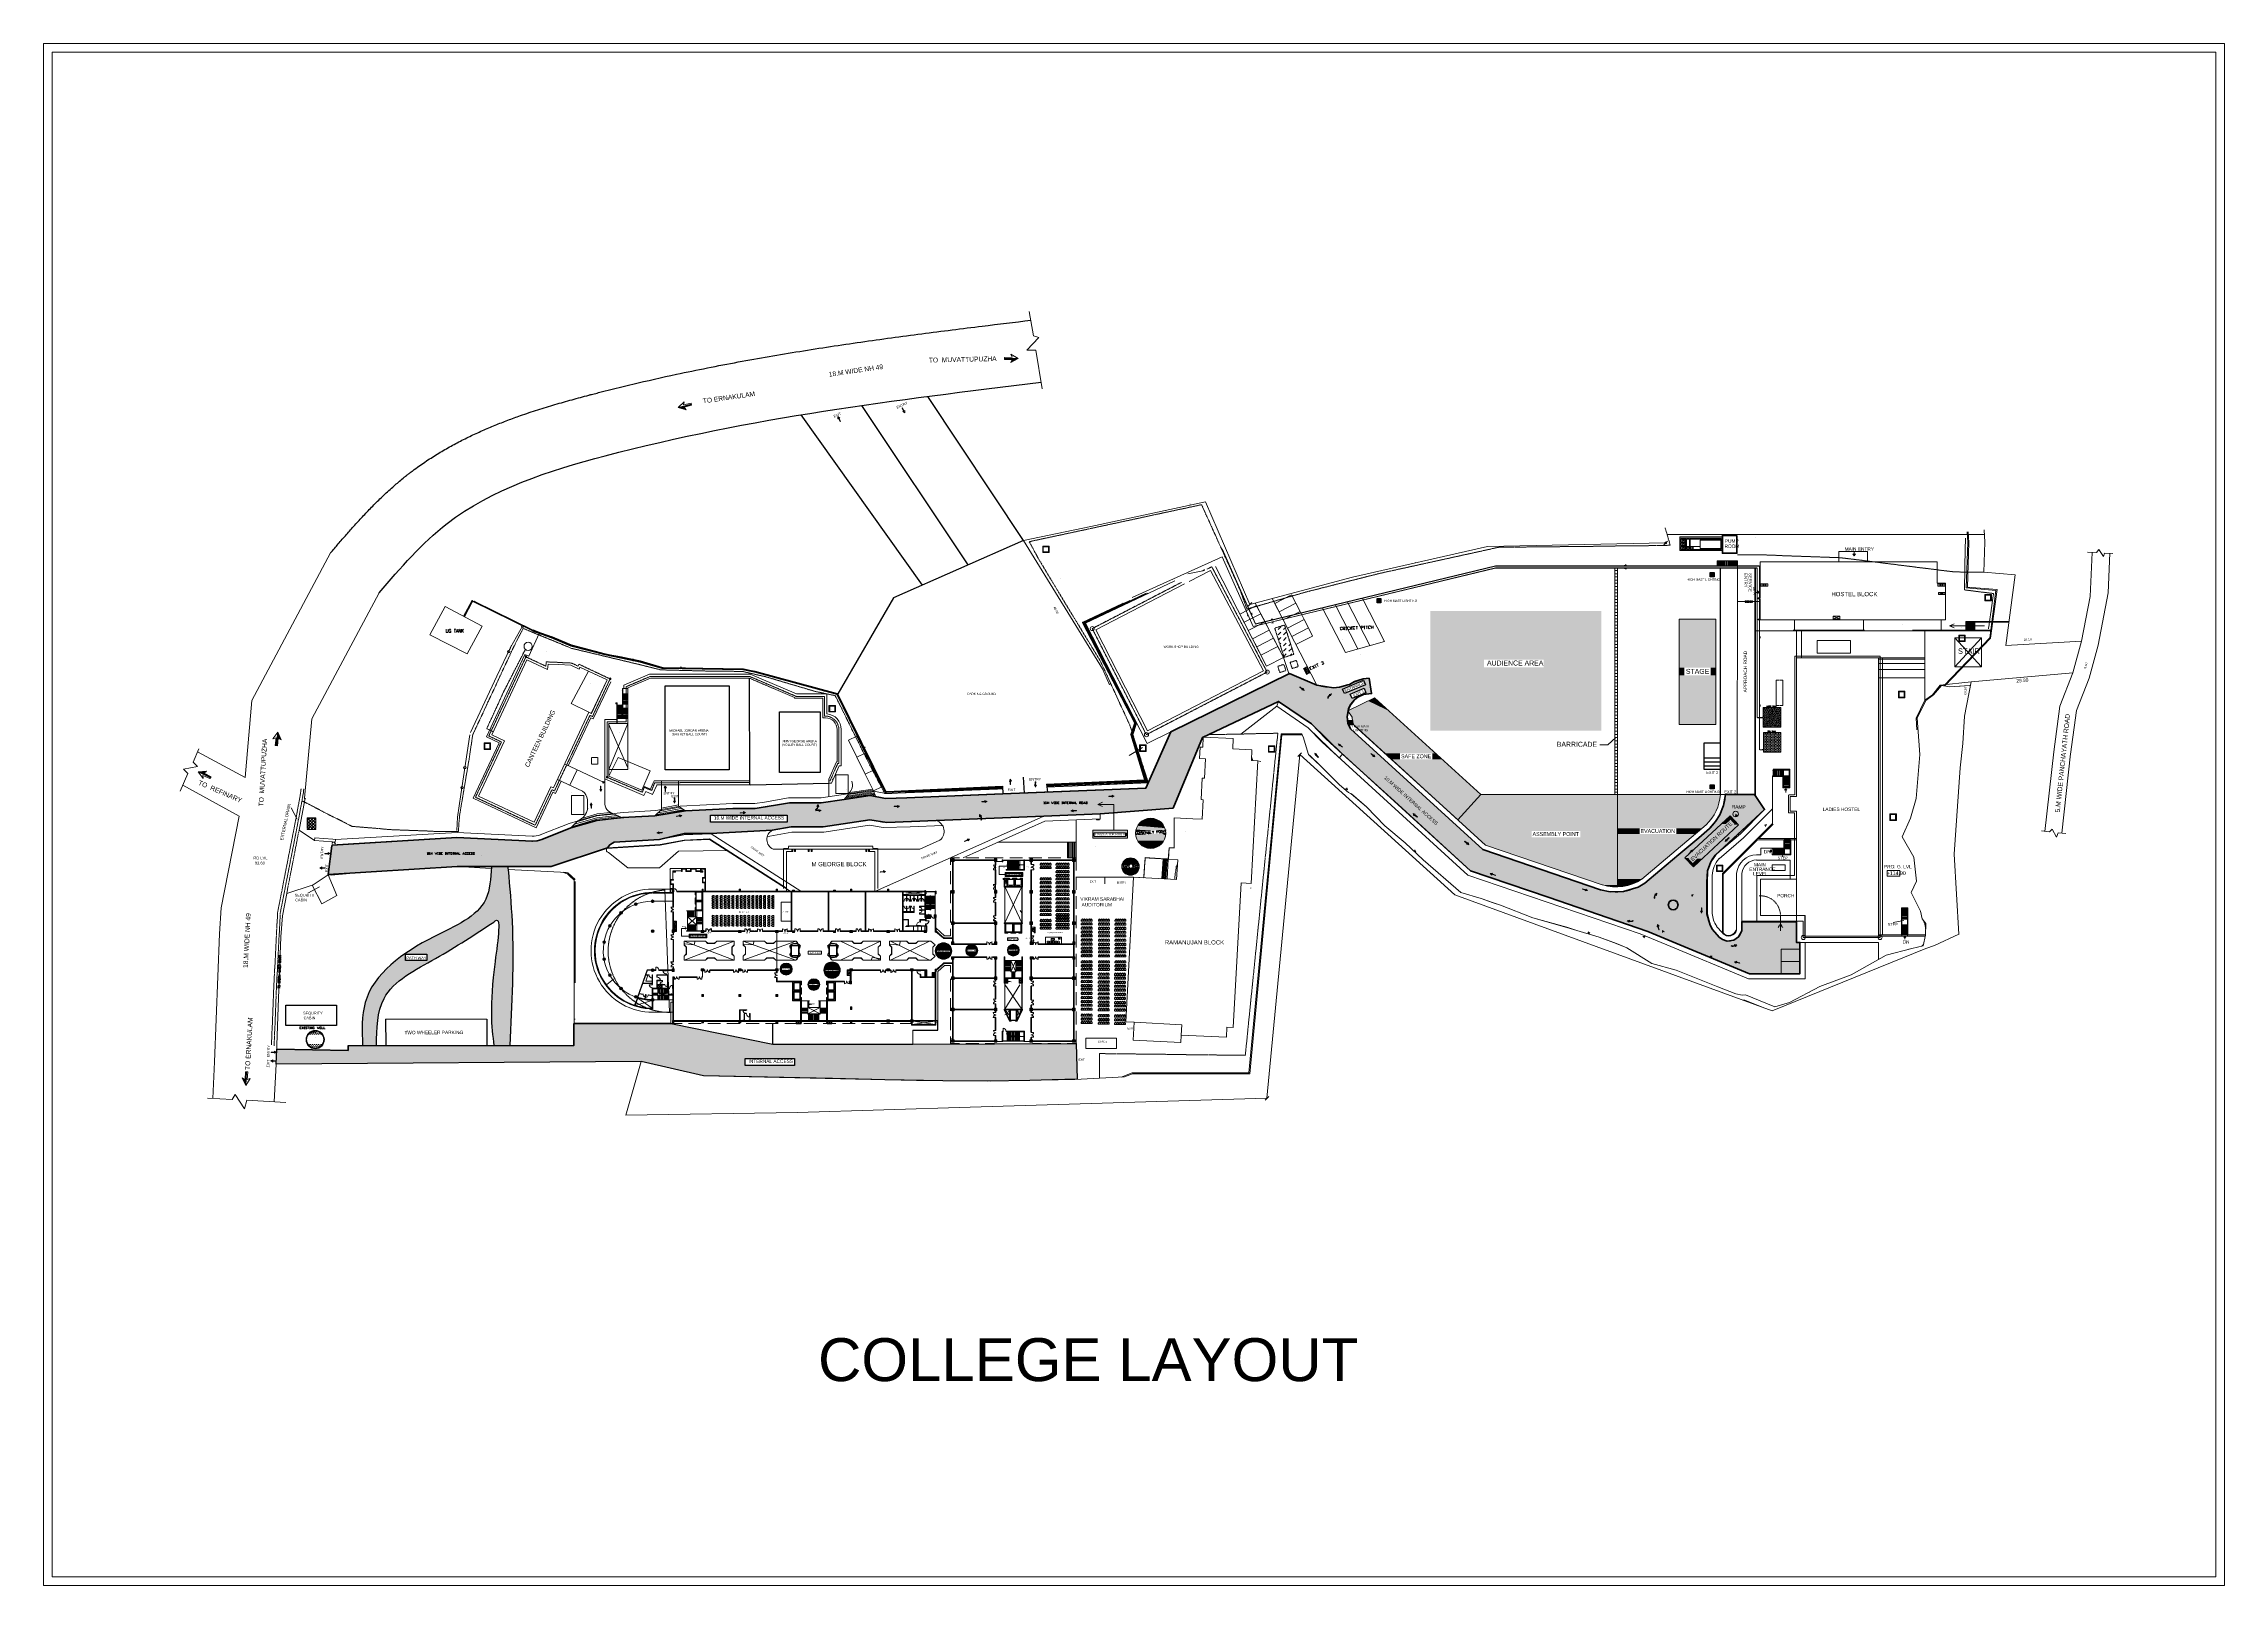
# Model space of a CAD drawing. Header units: inches. Extents: x 1969 to 240164, y 1364 to 46451.
# Drawn here: x 1969 to 65736, y 1364 to 46451 of the extents above; entities that cross this region are included whole.
import ezdxf

# ---------------------------------------------------------------- set-up
doc = ezdxf.new("R2010")
doc.units = ezdxf.units.IN
doc.header["$MEASUREMENT"] = 0
for name, color, linetype in [('PDF_0', 7, 'Continuous'), ('PDF_12 SOIL', 7, 'Continuous'), ('PDF_A-TEXT-NOTE-100', 7, 'Continuous'), ('PDF_BH txt com', 7, 'Continuous'), ('PDF_BH-WASTE', 7, 'Continuous'), ('PDF_BH_MEP(P- Dr txt)', 7, 'Continuous'), ('PDF_Bh_P_Duct Pipe', 7, 'Continuous'), ('PDF_BH_Soil', 7, 'Continuous'), ('PDF_BH_Sump', 7, 'Continuous'), ('PDF_BH_Waste', 7, 'Continuous'), ('PDF_BOR', 7, 'Continuous'), ('PDF_BOUNDARY', 7, 'Continuous'), ('PDF_CAR', 7, 'Continuous'), ('PDF_cars', 7, 'Continuous'), ('PDF_CL for PVC SCH-40', 7, 'Continuous'), ('PDF_Colour_Drainage', 7, 'Continuous'), ('PDF_earth cutting area', 7, 'Continuous'), ('PDF_ESElevation', 7, 'Continuous'), ('PDF_ESGridAnnotations', 7, 'Continuous'), ('PDF_ESMajor', 7, 'Continuous'), ('PDF_ESMinor', 7, 'Continuous'), ('PDF_foot path', 7, 'Continuous'), ('PDF_Hach', 7, 'Continuous'), ('PDF_HAT', 7, 'Continuous'), ('PDF_INTERNAL ROAD', 7, 'Continuous'), ('PDF_Lines', 7, 'Continuous'), ('PDF_PAVING', 7, 'Continuous'), ('PDF_PHE_TEXT', 7, 'Continuous'), ('PDF_porch pavment area', 7, 'Continuous'), ('PDF_RD HA', 7, 'Continuous'), ('PDF_References', 7, 'Continuous'), ('PDF_RETAINING WALL', 7, 'Continuous'), ('PDF_ROAD', 7, 'Continuous'), ('PDF_S_USS_CIRCLE_TXT', 7, 'Continuous'), ('PDF_STAIR', 7, 'Continuous'), ('PDF_Symbols', 7, 'Continuous'), ('PDF_TEX', 7, 'Continuous'), ('PDF_TEXT', 7, 'Continuous'), ('PDF_TEXT2', 7, 'Continuous'), ('PDF_THIN', 7, 'Continuous'), ('PDF_thin ha', 7, 'Continuous'), ('PDF_THIN-1', 7, 'Continuous'), ('PDF_title', 7, 'Continuous'), ('PDF_TXT', 7, 'Continuous'), ('PDF_Wall', 7, 'Continuous')]:
    doc.layers.add(name, color=color, linetype=linetype)
doc.styles.add('PDF Arial-BoldMT', font='arial.ttf')
doc.styles.add('PDF ArialMT', font='arial.ttf')
doc.styles.add('PDF Century Gothic', font='GOTHIC.TTF')
doc.styles.add('PDF Swiss721BT-LightExtended', font='arial.ttf')

msp = doc.modelspace()

# ---------------------------------------------------------------- hatches: boundary and pattern name
at = {"true_color": 0xf1eb1f}
h = msp.add_hatch(color=2, dxfattribs=at)
h.dxf.hatch_style = 1
h.paths.add_polyline_path([(50816, 30986), (50704, 30986), (50704, 30861), (50816, 30861)])
h = msp.add_hatch(color=2, dxfattribs=at)
h.dxf.hatch_style = 1
h.paths.add_polyline_path([(41074, 30227), (40962, 30227), (40962, 30101), (41074, 30101)])
at = {"true_color": 0xfecc66}
h = msp.add_hatch(color=31, dxfattribs=at)
h.dxf.hatch_style = 1
h.paths.add_polyline_path([(40008, 27445), (39953, 27576), (40566, 27834), (40621, 27703)])
h.paths.add_polyline_path([(40578, 27599), (40633, 27468), (40233, 27299), (40178, 27430)])
edge = h.paths.add_edge_path()
edge.add_line((23707, 23889), (23707, 23686))
edge.add_line((23707, 23686), (21592, 23686))
edge.add_arc((21564, 23607), 83.5, 70.24996, 109.75004)
edge.add_line((21536, 23686), (21474, 23686))
edge.add_line((21474, 23686), (21474, 23889))
edge.add_line((21474, 23889), (23707, 23889))
h.paths.add_polyline_path([(40197, 27137), (40129, 27004), (40084, 26760), (40108, 26579), (40179, 26411), (44055, 22880), (47494, 21707), (47774, 21649), (48167, 21655), (48594, 21785), (48790, 21898), (49229, 22268), (50678, 23493), (50859, 23700), (50983, 23900), (51091, 24170), (51148, 24488), (51994, 24489), (52290, 24049), (50850, 22718), (50715, 22527), (50622, 22255), (50606, 21925), (50606, 20998), (50696, 20675), (50767, 20545), (50964, 20320), (51058, 20250), (51197, 20207), (51390, 20233), (51524, 20325), (51622, 20504), (51622, 20774), (53221, 20774), (53221, 20166), (53323, 20166), (53323, 19249), (51851, 19249), (48877, 20484), (45964, 21489), (43694, 22263), (41572, 24195), (39951, 25675), (39044, 26554), (38079, 27216), (35857, 26162), (34994, 24093), (32861, 23926), (31214, 23858), (28068, 23728), (26624, 23671), (26125, 23749), (24768, 23544), (23828, 23544), (23273, 23447), (21482, 23347), (20702, 23347), (19976, 23180), (18648, 23099), (18526, 23021), (18459, 22934), (16812, 22382), (14065, 22382), (10292, 22150), (10400, 23009), (14055, 23234), (16269, 23125), (16401, 23137), (16540, 23173), (17389, 23515), (18149, 23728), (18899, 23820), (19843, 23872), (20739, 24015), (22123, 24080), (22771, 24080), (23780, 24247), (24704, 24247), (25375, 24342), (26135, 24458), (26582, 24376), (27206, 24393), (34200, 24679), (34926, 26329), (38395, 28030), (39198, 27689), (39688, 27615), (39863, 27632), (40108, 27695), (40153, 27713), (40297, 27792), (40553, 27873), (40726, 27893), (40800, 27443), (40566, 27414), (40402, 27338), (40299, 27258)])
at = {"true_color": 0xf1eb1f}
h = msp.add_hatch(color=2, dxfattribs=at)
h.dxf.hatch_style = 1
h.paths.add_polyline_path([(40249, 26656), (40137, 26656), (40137, 26531), (40249, 26531)])
h = msp.add_hatch(color=2, dxfattribs=at)
h.dxf.hatch_style = 1
h.paths.add_polyline_path([(50816, 24779), (50704, 24779), (50704, 24654), (50816, 24654)])
at = {"true_color": 0xfecc66}
h = msp.add_hatch(color=31, dxfattribs=at)
h.dxf.hatch_style = 1
edge = h.paths.add_edge_path()
edge.add_spline(control_points=[(15607, 17149), (15607, 17149), (15607, 17149), (15607, 17149), (15671, 18359), (15761, 20076), (15607, 21786), (15562, 22291), (15561, 22294), (15561, 22298), (15561, 22302)], knot_values=[3643.443045, 3643.443045, 3643.443045, 3643.443045, 3643.443045, 3643.443045, 3643.443045, 7270.681156, 8789.763964, 8789.763964, 8789.763964, 8801.298589, 8801.298589, 8801.298589, 8801.298589], weights=[1, 1, 1, 1, 1, 1, 1, 1, 1, 1, 1], degree=3, periodic=0)
edge.add_spline(control_points=[(15561, 22302), (15558, 22329), (15556, 22355), (15554, 22382)], knot_values=[8801.298589, 8801.298589, 8801.298589, 8801.298589, 8881.116205, 8881.116205, 8881.116205, 8881.116205], weights=[1, 1, 1, 1], degree=3, periodic=0)
edge.add_line((15554, 22382), (15064, 22382))
edge.add_spline(control_points=[(15064, 22382), (15064, 22382), (15064, 22382), (15064, 22382), (15063, 22378), (15063, 22375), (15063, 22371), (15062, 22357), (15061, 22343), (15060, 22329)], knot_values=[8882.116203, 8882.116203, 8882.116203, 8882.116203, 8882.116205, 8882.116205, 8882.116205, 8891.814053, 8891.814053, 8891.814053, 8932.174765, 8932.174765, 8932.174765, 8932.174765], weights=[1, 1, 1, 1, 1, 1, 1, 1, 1, 1], degree=3, periodic=0)
edge.add_spline(control_points=[(15060, 22329), (15041, 22007), (14969, 21033), (13034, 20267), (11232, 18986), (11279, 17587), (11294, 17149)], knot_values=[8932.174765, 8932.174765, 8932.174765, 8932.174765, 9846.255859, 11717.970492, 14497.244737, 15761.15953, 15761.15953, 15761.15953, 15761.15953], weights=[1, 1, 1, 1, 1, 1, 1], degree=3, periodic=0)
edge.add_line((11294, 17149), (11698, 17149))
edge.add_spline(control_points=[(11698, 17149), (11698, 17149), (11698, 17149), (11698, 17149), (11708, 17645), (11733, 18819), (13524, 19702), (14588, 20403), (15135, 20763)], knot_values=[15762.159528, 15762.159528, 15762.159528, 15762.159528, 15762.15953, 15762.15953, 15762.15953, 17155.986119, 19062.935419, 21075.931873, 21075.931873, 21075.931873, 21075.931873], weights=[1, 1, 1, 1, 1, 1, 1, 1, 1], degree=3, periodic=0)
edge.add_spline(control_points=[(15135, 20763), (15383, 21033), (14964, 18536), (15066, 17711), (15135, 17149)], knot_values=[28.192273, 28.192273, 28.192273, 28.192273, 1179.875033, 3642.443045, 3642.443045, 3642.443045, 3642.443045], weights=[1, 1, 1, 1, 1], degree=3, periodic=0)
edge.add_line((15135, 17149), (15607, 17149))
h.paths.add_polyline_path([(13172, 19822), (13172, 19633), (12547, 19633), (12547, 19822)], flags=16)
h.paths.add_polyline_path([(12558, 19773), (13223, 19773), (13223, 19653), (12558, 19653)], flags=24)
h = msp.add_hatch(color=31, dxfattribs=at)
h.dxf.hatch_style = 1
h.paths.add_polyline_path([(32163, 17211), (27388, 17187), (23287, 17187), (20308, 17797), (17486, 17797), (17486, 17149), (17472, 17149), (10873, 17149), (10873, 17010), (8784, 17046), (8769, 16604), (19442, 16686), (21262, 16266), (23139, 16225), (25040, 16184), (26567, 16150), (28264, 16123), (29569, 16111), (30808, 16133), (31456, 16147), (32186, 16164)])
h.paths.add_polyline_path([(22486, 16772), (23922, 16772), (23922, 16568), (22486, 16568)], flags=16)
h.paths.add_polyline_path([(22556, 16764), (23959, 16767), (23959, 16618), (22557, 16614)], flags=24)
at = {"layer": 'PDF_0', "transparency": 33554559}
h = msp.add_hatch(color=256, dxfattribs=at)
h.paths.add_polyline_path([(14489, 30143), (14482, 30143)], flags=0)
h.paths.add_polyline_path([(14489, 30143), (14482, 30143)], flags=0)
h.paths.add_polyline_path([(14489, 30143), (14482, 30143)], flags=0)
h.paths.add_polyline_path([(14489, 30143), (14482, 30143)], flags=0)
h.paths.add_polyline_path([(14489, 30143), (14482, 30143)], flags=0)
h.paths.add_polyline_path([(14489, 30143), (14482, 30143)], flags=0)
h = msp.add_hatch(color=256, dxfattribs=at)
h.paths.add_polyline_path([(14489, 30140), (14482, 30140)], flags=0)
h.paths.add_polyline_path([(14489, 30140), (14482, 30140)], flags=0)
h.paths.add_polyline_path([(14489, 30140), (14482, 30140)], flags=0)
h = msp.add_hatch(color=256, dxfattribs=at)
h.paths.add_polyline_path([(14493, 30140), (14482, 30140)], flags=0)
h.paths.add_polyline_path([(14493, 30140), (14482, 30140)], flags=0)
h.paths.add_polyline_path([(14493, 30140), (14482, 30140)], flags=0)
h.paths.add_polyline_path([(14489, 30140), (14482, 30140)], flags=0)
h.paths.add_polyline_path([(14489, 30140), (14482, 30140)], flags=0)
h.paths.add_polyline_path([(14489, 30140), (14482, 30140)], flags=0)
h.paths.add_polyline_path([(14489, 30140), (14482, 30140)], flags=0)
h.paths.add_polyline_path([(14489, 30140), (14482, 30140)], flags=0)
h.paths.add_polyline_path([(14489, 30140), (14482, 30140)], flags=0)
h.paths.add_polyline_path([(14489, 30140), (14482, 30140)], flags=0)
h = msp.add_hatch(color=256, dxfattribs=at)
h.paths.add_polyline_path([(14503, 30130), (14500, 30130)], flags=0)
h.paths.add_polyline_path([(14503, 30130), (14500, 30130)], flags=0)
h.paths.add_polyline_path([(14503, 30130), (14500, 30130)], flags=0)
h.paths.add_polyline_path([(14503, 30130), (14500, 30130)], flags=0)
h = msp.add_hatch(color=256, dxfattribs=at)
h.paths.add_polyline_path([(14506, 30130), (14500, 30130)], flags=0)
h.paths.add_polyline_path([(14506, 30130), (14500, 30130)], flags=0)
h.paths.add_polyline_path([(14506, 30130), (14500, 30130)], flags=0)
h.paths.add_polyline_path([(14506, 30130), (14500, 30130)], flags=0)
h.paths.add_polyline_path([(14506, 30130), (14500, 30130)], flags=0)
h.paths.add_polyline_path([(14506, 30130), (14500, 30130)], flags=0)
h = msp.add_hatch(color=256, dxfattribs=at)
h.paths.add_polyline_path([(14510, 30126), (14500, 30126)], flags=0)
h.paths.add_polyline_path([(14510, 30126), (14500, 30126)], flags=0)
h.paths.add_polyline_path([(14510, 30126), (14500, 30126)], flags=0)
h.paths.add_polyline_path([(14510, 30126), (14500, 30126)], flags=0)
h.paths.add_polyline_path([(14510, 30126), (14500, 30126)], flags=0)
h.paths.add_polyline_path([(14510, 30126), (14500, 30126)], flags=0)
h.paths.add_polyline_path([(14510, 30126), (14500, 30126)], flags=0)
h = msp.add_hatch(color=256, dxfattribs=at)
h.paths.add_polyline_path([(14510, 30130), (14503, 30130)], flags=0)
h.paths.add_polyline_path([(14510, 30130), (14503, 30130)], flags=0)
h.paths.add_polyline_path([(14510, 30130), (14503, 30130)], flags=0)
h.paths.add_polyline_path([(14510, 30130), (14503, 30130)], flags=0)
h.paths.add_polyline_path([(14510, 30130), (14503, 30130)], flags=0)
h.paths.add_polyline_path([(14510, 30130), (14503, 30130)], flags=0)
h = msp.add_hatch(color=256, dxfattribs=at)
h.paths.add_polyline_path([(14506, 30126), (14503, 30126)], flags=0)
h.paths.add_polyline_path([(14506, 30126), (14503, 30126)], flags=0)
h.paths.add_polyline_path([(14506, 30126), (14503, 30126)], flags=0)
h = msp.add_hatch(color=256, dxfattribs=at)
h.paths.add_polyline_path([(27183, 24563), (27177, 24563)], flags=0)
h.paths.add_polyline_path([(27183, 24563), (27177, 24563)], flags=0)
h.paths.add_polyline_path([(27183, 24563), (27177, 24563)], flags=0)
h.paths.add_polyline_path([(27183, 24563), (27177, 24563)], flags=0)
h.paths.add_polyline_path([(27183, 24563), (27177, 24563)], flags=0)
h.paths.add_polyline_path([(27183, 24563), (27177, 24563)], flags=0)
h.paths.add_polyline_path([(27183, 24563), (27177, 24563)], flags=0)
h.paths.add_polyline_path([(27183, 24563), (27177, 24563)], flags=0)
h.paths.add_polyline_path([(27183, 24563), (27177, 24563)], flags=0)
h.paths.add_polyline_path([(27183, 24563), (27177, 24563)], flags=0)
h.paths.add_polyline_path([(27183, 24563), (27177, 24563)], flags=0)
h.paths.add_polyline_path([(27183, 24563), (27177, 24563)], flags=0)
h = msp.add_hatch(color=256, dxfattribs=at)
h.paths.add_polyline_path([(27183, 24563), (27177, 24563)], flags=0)
h.paths.add_polyline_path([(27183, 24563), (27177, 24563)], flags=0)
h.paths.add_polyline_path([(27183, 24563), (27177, 24563)], flags=0)
h.paths.add_polyline_path([(27183, 24563), (27177, 24563)], flags=0)
h = msp.add_hatch(color=256, dxfattribs=at)
h.paths.add_polyline_path([(27183, 24563), (27177, 24563)], flags=0)
h.paths.add_polyline_path([(27183, 24563), (27177, 24563)], flags=0)
h.paths.add_polyline_path([(27183, 24563), (27177, 24563)], flags=0)
h.paths.add_polyline_path([(27183, 24563), (27177, 24563)], flags=0)
h.paths.add_polyline_path([(27183, 24563), (27177, 24563)], flags=0)
h.paths.add_polyline_path([(27183, 24563), (27177, 24563)], flags=0)
h.paths.add_polyline_path([(27183, 24563), (27177, 24563)], flags=0)
h.paths.add_polyline_path([(27183, 24563), (27177, 24563)], flags=0)
h.paths.add_polyline_path([(27183, 24563), (27177, 24563)], flags=0)
h.paths.add_polyline_path([(27183, 24563), (27177, 24563)], flags=0)
h.paths.add_polyline_path([(27183, 24563), (27177, 24563)], flags=0)
h.paths.add_polyline_path([(27183, 24563), (27177, 24563)], flags=0)
for points in [[(24467, 18346), (24467, 18380), (24477, 18380), (24477, 18383), (24450, 18383), (24450, 18380), (24463, 18380), (24463, 18346)], [(24519, 18346), (24508, 18363), (24519, 18384), (24515, 18384), (24505, 18367), (24495, 18384), (24491, 18384), (24502, 18363), (24491, 18346), (24495, 18346), (24505, 18363), (24515, 18346)], [(24546, 18346), (24546, 18384), (24522, 18384), (24522, 18381), (24543, 18381), (24543, 18367), (24522, 18367), (24522, 18363), (24543, 18363), (24543, 18350), (24522, 18350), (24522, 18346)]]:
    msp.add_hatch(color=256, dxfattribs=at).paths.add_polyline_path(points)

# ---------------------------------------------------------------- linework, layer by layer
for p, q in [((29000, 31206), (25899, 35871)), ((30623, 31923), (27822, 36135)), ((27668, 30618), (24120, 35596)), ((30623, 31923), (26819, 30243)), ((51000, 24488), (51000, 31122)), ((26819, 30243), (25188, 27439)), ((22616, 24771), (22605, 27894)), ((50523, 25221), (50523, 26001)), ((50523, 26001), (51000, 26001)), ((50523, 25564), (51000, 25564)), ((30616, 24996), (30643, 24534)), ((50523, 25451), (51000, 25451)), ((50523, 25329), (51000, 25329)), ((51000, 25221), (50523, 25221)), ((22640, 24771), (24934, 24822)), ((30003, 24735), (30013, 24508)), ((31297, 24793), (31323, 24561)), ((11962, 17920), (11974, 17149)), ((14930, 17920), (14930, 17149)), ((28114, 17596), (28114, 17886)), ((20308, 17797), (17486, 17797)), ((23287, 17187), (23287, 17797)), ((27388, 17596), (28114, 17596)), ((10873, 17010), (8784, 17046)), ((10873, 17149), (10873, 17010))]:
    msp.add_line(p, q)
for points in [[(50704, 30986), (50816, 30986), (50816, 30861), (50704, 30861)], [(40962, 30227), (41074, 30227), (41074, 30101), (40962, 30101)], [(20142, 27666), (22018, 27666), (22018, 25218), (20142, 25218)], [(39953, 27576), (40566, 27834), (40621, 27703), (40008, 27445)], [(40178, 27430), (40578, 27599), (40633, 27468), (40233, 27299)], [(23486, 26908), (24680, 26908), (24680, 25131), (23486, 25131)], [(40137, 26656), (40246, 26656), (40246, 26531), (40137, 26531)], [(50704, 24779), (50816, 24779), (50816, 24654), (50704, 24654)], [(21474, 23889), (23707, 23889), (23707, 23686), (21474, 23686)], [(12547, 19822), (13172, 19822), (13172, 19633), (12547, 19633)], [(9056, 18335), (10533, 18335), (10533, 17738), (9056, 17738)], [(22486, 16772), (23922, 16772), (23922, 16568), (22486, 16568)]]:
    msp.add_lwpolyline(points, close=True)
at = {"lineweight": 35}
msp.add_lwpolyline([(10401, 23009), (14055, 23234), (16269, 23125), (16401, 23137), (16540, 23173), (17389, 23515), (18149, 23728), (18899, 23820), (19843, 23872), (20739, 24015), (22123, 24080), (22771, 24080), (23780, 24247), (24704, 24247), (25375, 24342), (26135, 24458), (26582, 24376), (27206, 24393), (30012, 24508), (34200, 24679), (34926, 26329), (38395, 28030), (39198, 27689), (39688, 27615), (39863, 27632), (40108, 27695), (40153, 27713), (40297, 27792), (40553, 27873), (40726, 27893), (40800, 27443), (40566, 27414), (40402, 27338), (40299, 27258), (40197, 27137), (40129, 27004), (40084, 26760), (40108, 26579), (40179, 26411), (44055, 22880), (47494, 21707), (47774, 21649), (48167, 21655), (48594, 21785), (48790, 21898), (49229, 22268), (49779, 22733), (50365, 23229), (50678, 23493), (50859, 23700), (50983, 23900), (51091, 24170), (51148, 24488), (51994, 24489), (52290, 24049), (50850, 22718), (50715, 22527), (50622, 22255), (50606, 21925), (50606, 20998), (50696, 20675), (50767, 20545), (50964, 20320), (51058, 20250), (51197, 20207), (51390, 20233), (51524, 20325), (51622, 20504), (51622, 20774), (52062, 20774), (53221, 20774), (53221, 20166), (53323, 20166), (53323, 19249), (51851, 19249), (48877, 20484), (45964, 21489), (43694, 22263), (41572, 24195), (39951, 25675), (39044, 26554), (38079, 27216), (35857, 26162), (34994, 24093), (32861, 23926), (31214, 23858), (28068, 23728), (26624, 23671), (26125, 23749), (24768, 23544), (23828, 23544), (23273, 23447), (21482, 23347), (20702, 23347), (19976, 23180), (18648, 23099), (18526, 23021), (18459, 22934), (16812, 22382), (14065, 22382), (10292, 22150), (10397, 22989)], dxfattribs=at)
for points in [[(10402, 23009), (14056, 23234), (16270, 23125), (16403, 23137), (16541, 23172), (17391, 23515), (18150, 23728), (18900, 23820), (19844, 23871), (20741, 24014), (22125, 24079), (22772, 24079), (23781, 24246), (24705, 24246), (25377, 24342), (26137, 24458), (26583, 24376), (27207, 24393), (30013, 24508), (34202, 24679), (34928, 26329), (38397, 28029), (39199, 27689), (39690, 27615), (39865, 27631), (40109, 27695), (40155, 27713), (40298, 27791), (40554, 27873), (40727, 27893), (40801, 27443), (40567, 27413), (40404, 27338), (40301, 27258), (40198, 27136), (40130, 27004), (40085, 26760), (40110, 26579), (40181, 26411), (44056, 22879), (47496, 21707), (47776, 21648), (48169, 21655), (48595, 21785), (48792, 21898), (49231, 22268), (49781, 22733), (50367, 23228), (50680, 23493), (50861, 23699), (50985, 23900), (51092, 24169), (51150, 24488), (51995, 24488), (52292, 24049), (50851, 22718), (50716, 22526), (50624, 22254), (50608, 21925), (50608, 20998), (50698, 20675), (50768, 20544), (50966, 20319), (51060, 20250), (51198, 20206), (51391, 20233), (51525, 20325), (51624, 20503), (51624, 20773), (52064, 20773), (53222, 20773), (53222, 20166), (53325, 20166), (53325, 19249), (51852, 19249), (48878, 20483), (45965, 21489), (43695, 22262), (41573, 24195), (39952, 25674), (39046, 26554), (38081, 27215), (35859, 26162), (34996, 24093), (32862, 23926), (31216, 23858), (28070, 23728), (26625, 23670), (26127, 23749), (24770, 23544), (23829, 23544), (23275, 23447), (21484, 23346), (20703, 23346), (19977, 23179), (18649, 23098), (18528, 23021), (18460, 22934), (16813, 22382), (14067, 22382), (10293, 22150), (10399, 22988)], [(32163, 17211), (32186, 16164), (31456, 16147), (30808, 16133), (29569, 16111), (28264, 16123), (26567, 16150), (25040, 16184), (23139, 16225), (21262, 16266), (19442, 16686), (8769, 16604), (8784, 17046), (10873, 17010), (10873, 17149), (17472, 17149), (17472, 17797), (20308, 17797), (23287, 17187), (27388, 17187), (32163, 17211), (32186, 16164)]]:
    msp.add_lwpolyline(points)
for points, knots in [([(10361, 31560), (10369, 31570), (10378, 31580), (10386, 31589), (10386, 31589), (10386, 31589), (10386, 31589), (10461, 31677), (10538, 31765), (10693, 31945), (10772, 32036), (10933, 32219), (11015, 32311), (11183, 32496), (11269, 32589), (11445, 32776), (11535, 32869), (11720, 33056), (11815, 33149), (12011, 33334), (12111, 33426), (12301, 33592), (12389, 33666), (12503, 33759), (12527, 33778), (12567, 33810), (12584, 33824), (12611, 33845), (12621, 33853), (12639, 33866), (12646, 33872), (12661, 33884), (12668, 33889), (12690, 33906), (12705, 33917), (12749, 33951), (12779, 33973), (12868, 34039), (12928, 34082), (13105, 34206), (13223, 34285), (13461, 34436), (13581, 34508), (13822, 34648), (13943, 34714), (14187, 34843), (14309, 34904), (14555, 35023), (14678, 35079), (14924, 35188), (15048, 35241), (15295, 35342), (15419, 35390), (15666, 35483), (15790, 35528), (16082, 35631), (16251, 35687), (16588, 35795), (16755, 35846), (17089, 35945), (17255, 35992), (17585, 36083), (17749, 36127), (17924, 36174), (17938, 36177), (17965, 36184), (17978, 36188), (18018, 36198), (18045, 36205), (18125, 36226), (18179, 36240), (18339, 36281), (18446, 36309), (18767, 36389), (18981, 36441), (19621, 36593), (20047, 36689), (21077, 36910), (21680, 37029), (22882, 37252), (23482, 37355), (24678, 37548), (25274, 37638), (26462, 37808), (27055, 37889), (28237, 38043), (28827, 38117), (29889, 38248), (30362, 38305), (30834, 38362)], [-37.938646, -37.938646, -37.938646, -37.938646, -0.000088, -0.000088, -0.000088, 0, 0, 0, 341.366853, 341.366853, 682.733707, 682.733707, 1024.10056, 1024.10056, 1365.467414, 1365.467414, 1706.834267, 1706.834267, 2048.201121, 2048.201121, 2389.567974, 2389.567974, 2671.958595, 2671.958595, 2746.274153, 2746.274153, 2797.484538, 2797.484538, 2828.637045, 2828.637045, 2850.939056, 2850.939056, 2873.241066, 2873.241066, 2917.845086, 2917.845086, 3007.053127, 3007.053127, 3185.469208, 3185.469208, 3531.966113, 3531.966113, 3878.463018, 3878.463018, 4224.959922, 4224.959922, 4571.456827, 4571.456827, 4917.953731, 4917.953731, 5264.450636, 5264.450636, 5610.947541, 5610.947541, 5957.444445, 5957.444445, 6432.266559, 6432.266559, 6907.088672, 6907.088672, 7381.910786, 7381.910786, 7856.732899, 7856.732899, 7895.925387, 7895.925387, 7935.117874, 7935.117874, 8013.502849, 8013.502849, 8170.272798, 8170.272798, 8483.812697, 8483.812697, 9110.892495, 9110.892495, 10365.052091, 10365.052091, 12146.691732, 12146.691732, 13928.331373, 13928.331373, 15709.971015, 15709.971015, 17491.610656, 17491.610656, 19273.250297, 19273.250297, 20710.500328, 20710.500328, 20710.500328, 20710.500328]), ([(11779, 30390), (12405, 31117), (14139, 33132), (20999, 35318), (26892, 36033), (31134, 36547)], [0, 0, 0, 0, 2838.579552, 7869.790795, 20791.577287, 20791.577287, 20791.577287, 20791.577287]), ([(15116, 20742), (15123, 20749), (15386, 21053), (14964, 18536), (15066, 17711), (15135, 17149), (15292, 17149), (15450, 17149), (15607, 17149), (15671, 18359), (15761, 20076), (15607, 21786), (15562, 22291), (15559, 22321), (15556, 22351), (15554, 22382), (15390, 22382), (15227, 22382), (15064, 22382), (15063, 22378), (15063, 22375), (15063, 22371), (15043, 22035), (14983, 21039), (13034, 20267), (11232, 18986), (11279, 17587), (11294, 17149), (11429, 17149), (11563, 17149), (11698, 17149), (11708, 17645), (11733, 18819), (13524, 19702), (14588, 20403), (15135, 20763)], [0, 0, 0, 0, 28.192273, 1179.875033, 3642.443045, 3642.443045, 3642.443045, 3643.443045, 3643.443045, 3643.443045, 7270.681156, 8789.763964, 8789.763964, 8789.763964, 8881.116205, 8881.116205, 8881.116205, 8882.116205, 8882.116205, 8882.116205, 8891.814053, 8891.814053, 8891.814053, 9846.255859, 11717.970492, 14497.244737, 15761.15953, 15761.15953, 15761.15953, 15762.15953, 15762.15953, 15762.15953, 17155.986119, 19062.935419, 21075.931873, 21075.931873, 21075.931873, 21075.931873])]:
    msp.add_open_spline(points, degree=3, knots=knots)
at = {"layer": 'PDF_0', "lineweight": 0}
for points in [[(30064, 37210), (30291, 37211), (30251, 37124), (30465, 37244), (30247, 37364), (30289, 37277), (30063, 37275)], [(20916, 35877), (20696, 35819), (20758, 35745), (20519, 35806), (20699, 35978), (20681, 35883), (20900, 35940)], [(51048, 31629), (51048, 31991), (49810, 31991), (49810, 31629)], [(49841, 31960), (49841, 31868), (49991, 31868), (49991, 31960), (49967, 31960)], [(49879, 31875), (49964, 31875), (49964, 31957), (49879, 31957)], [(50097, 31660), (50097, 31960), (50011, 31960), (50011, 31660), (50011, 31739), (50097, 31739)], [(51017, 31660), (51017, 31960), (50117, 31960), (51017, 31960), (50117, 31960), (50117, 31708), (50117, 31660)], [(50410, 31933), (51010, 31933), (51010, 31684), (50410, 31684)], [(51048, 32025), (51048, 32025), (51048, 32025)], [(49991, 31769), (49991, 31848), (49841, 31848), (49841, 31769)], [(49991, 31660), (49841, 31660), (49841, 31749), (49991, 31749)], [(49879, 31660), (49964, 31660), (49964, 31739), (49879, 31739)], [(52162, 29598), (52104, 29598), (52104, 29618), (52162, 29618), (52162, 30218), (52104, 30218), (52104, 30239), (52162, 30239), (52162, 31299), (57340, 31299), (57340, 30675), (57579, 30675), (57579, 29598)], [(52179, 31500), (52173, 31500)], [(52200, 31500), (52186, 31500)], [(52217, 31500), (52207, 31500)], [(52237, 31500), (52224, 31500)], [(52254, 31500), (52244, 31500)], [(52275, 31497), (52261, 31497)], [(52292, 31497), (52282, 31497)], [(52312, 31497), (52299, 31497)], [(52329, 31497), (52319, 31497)], [(52350, 31497), (52336, 31497)], [(52367, 31493), (52357, 31493)], [(52387, 31493), (52374, 31493)], [(52404, 31493), (52394, 31493)], [(52425, 31493), (52411, 31493)], [(52442, 31490), (52432, 31493)], [(52462, 31490), (52449, 31490)], [(52479, 31490), (52469, 31490)], [(52500, 31490), (52486, 31490)], [(52517, 31490), (52507, 31490)], [(52537, 31486), (52524, 31490)], [(52554, 31486), (52544, 31486)], [(52575, 31486), (52561, 31486)], [(52592, 31486), (52582, 31486)], [(52612, 31486), (52599, 31486)], [(52629, 31483), (52619, 31486)], [(52650, 31483), (52636, 31483)], [(52667, 31483), (52657, 31483)], [(52687, 31483), (52674, 31483)], [(52704, 31483), (52694, 31483)], [(52725, 31480), (52711, 31483)], [(52742, 31480), (52732, 31480)], [(52762, 31480), (52749, 31480)], [(52779, 31480), (52769, 31480)], [(52800, 31480), (52786, 31480)], [(52817, 31476), (52807, 31480)], [(52837, 31476), (52824, 31476)], [(52854, 31476), (52844, 31476)], [(52875, 31476), (52861, 31476)], [(52892, 31476), (52882, 31476)], [(52912, 31473), (52899, 31476)], [(52929, 31473), (52919, 31473)], [(52950, 31473), (52936, 31473)], [(52967, 31473), (52957, 31473)], [(52987, 31473), (52974, 31473)], [(53004, 31469), (52994, 31473)], [(53025, 31469), (53011, 31469)], [(53042, 31469), (53032, 31469)], [(53062, 31469), (53049, 31469)], [(53079, 31469), (53069, 31469)], [(53100, 31466), (53086, 31466)], [(53117, 31466), (53107, 31466)], [(53137, 31466), (53124, 31466)], [(53154, 31466), (53144, 31466)], [(53175, 31466), (53161, 31466)], [(53192, 31462), (53182, 31462)], [(53212, 31462), (53199, 31462)], [(53229, 31462), (53219, 31462)], [(53250, 31462), (53236, 31462)], [(53267, 31462), (53257, 31462)], [(53287, 31459), (53274, 31459)], [(53304, 31459), (53294, 31459)], [(53325, 31459), (53311, 31459)], [(53342, 31459), (53332, 31459)], [(53362, 31459), (53349, 31459)], [(53379, 31456), (53369, 31456)], [(53400, 31456), (53386, 31456)], [(53417, 31456), (53407, 31456)], [(53437, 31456), (53424, 31456)], [(53454, 31452), (53444, 31456)], [(53475, 31452), (53461, 31452)], [(53492, 31452), (53482, 31452)], [(53512, 31452), (53499, 31452)], [(53529, 31452), (53519, 31452)], [(53550, 31449), (53536, 31452)], [(53567, 31449), (53557, 31449)], [(53587, 31449), (53574, 31449)], [(53604, 31449), (53594, 31449)], [(53625, 31449), (53611, 31449)], [(53642, 31445), (53632, 31449)], [(53662, 31445), (53649, 31445)], [(53679, 31445), (53669, 31445)], [(53700, 31445), (53686, 31445)], [(53717, 31445), (53707, 31445)], [(53737, 31442), (53724, 31445)], [(53754, 31442), (53744, 31442)], [(53775, 31442), (53761, 31442)], [(53792, 31442), (53782, 31442)], [(53812, 31442), (53799, 31442)], [(53829, 31439), (53819, 31442)], [(53850, 31439), (53836, 31439)], [(53867, 31439), (53853, 31439)], [(53887, 31439), (53874, 31439)], [(53904, 31439), (53891, 31439)], [(53925, 31435), (53911, 31439)], [(53942, 31435), (53928, 31435)], [(53962, 31435), (53949, 31435)], [(53979, 31435), (53966, 31435)], [(54000, 31435), (53986, 31435)], [(54017, 31432), (54003, 31435)], [(54037, 31432), (54024, 31432)], [(54054, 31432), (54041, 31432)], [(54075, 31432), (54061, 31432)], [(54092, 31432), (54078, 31432)], [(54112, 31428), (54099, 31432)], [(54129, 31428), (54116, 31428)], [(54150, 31428), (54136, 31428)], [(54167, 31428), (54153, 31428)], [(54187, 31428), (54174, 31428)], [(54204, 31425), (54191, 31425)], [(54225, 31425), (54211, 31425)], [(54242, 31425), (54228, 31425)], [(54262, 31425), (54249, 31425)], [(54279, 31425), (54266, 31425)], [(54300, 31422), (54286, 31422)], [(54317, 31422), (54303, 31422)], [(54337, 31422), (54324, 31422)], [(54354, 31422), (54341, 31422)], [(54375, 31422), (54361, 31422)], [(54392, 31418), (54378, 31418)], [(54412, 31418), (54398, 31418)], [(54429, 31418), (54416, 31418)], [(54450, 31418), (54436, 31418)], [(54467, 31415), (54453, 31418)], [(54487, 31415), (54473, 31415)], [(54504, 31415), (54491, 31415)], [(54525, 31415), (54511, 31415)], [(54555, 31411), (54538, 31415), (54528, 31415), (54538, 31415)], [(54572, 31408), (54562, 31411)], [(54593, 31408), (54579, 31408)], [(54610, 31405), (54596, 31408)], [(54630, 31401), (54617, 31405)], [(54647, 31401), (54634, 31401)], [(54664, 31398), (54654, 31401)], [(54685, 31394), (54671, 31398)], [(54702, 31394), (54692, 31394)], [(54722, 31391), (54709, 31391)], [(54739, 31387), (54729, 31391)], [(54760, 31387), (54746, 31387)], [(54777, 31384), (54767, 31384)], [(54797, 31381), (54784, 31384)], [(54814, 31381), (54801, 31381)], [(54835, 31377), (54821, 31377)], [(54852, 31374), (54838, 31377)], [(54869, 31374), (54859, 31374)], [(54889, 31370), (54876, 31370)], [(54906, 31367), (54896, 31370)], [(54927, 31364), (54913, 31367)], [(54944, 31364), (54934, 31364)], [(54964, 31360), (54951, 31364)], [(54981, 31357), (54971, 31360)], [(55002, 31357), (54988, 31357)], [(55019, 31353), (55009, 31357)], [(55039, 31350), (55026, 31353)], [(55056, 31350), (55043, 31350)], [(55077, 31347), (55063, 31347)], [(55094, 31343), (55080, 31347)], [(55111, 31343), (55101, 31343)], [(55131, 31340), (55118, 31340)], [(55148, 31336), (55138, 31340)], [(55169, 31336), (55155, 31336)], [(55186, 31333), (55176, 31333)], [(55206, 31330), (55193, 31333)], [(55223, 31330), (55213, 31330)], [(55244, 31326), (55230, 31326)], [(55261, 31323), (55247, 31326)], [(55281, 31319), (55268, 31323)], [(55298, 31319), (55285, 31319)], [(55315, 31316), (55305, 31319)], [(55336, 31312), (55322, 31316)], [(55353, 31312), (55343, 31312)], [(55373, 31309), (55360, 31312)], [(55390, 31306), (55380, 31309)], [(55411, 31306), (55397, 31306)], [(55428, 31302), (55418, 31302)], [(55448, 31299), (55435, 31302)], [(55465, 31299), (55455, 31299)], [(55486, 31295), (55472, 31295)], [(55503, 31292), (55489, 31295)], [(55523, 31292), (55510, 31292)], [(55540, 31289), (55527, 31289)], [(55557, 31285), (55547, 31289)], [(55578, 31285), (55564, 31285)], [(55595, 31282), (55585, 31282)], [(55615, 31278), (55602, 31282)], [(55632, 31275), (55622, 31278)], [(55653, 31275), (55639, 31275)], [(55670, 31272), (55660, 31275)], [(55690, 31268), (55677, 31272)], [(55707, 31268), (55694, 31268)], [(55728, 31265), (55714, 31268)], [(55745, 31261), (55731, 31265)], [(55762, 31261), (55752, 31261)], [(55782, 31258), (55769, 31258)], [(55799, 31255), (55789, 31258)], [(55820, 31255), (55806, 31255)], [(55837, 31251), (55827, 31251)], [(55857, 31248), (55844, 31251)], [(55874, 31248), (55864, 31248)], [(47915, 24488), (47994, 24488), (47994, 31115), (47915, 31115)], [(52070, 31111), (52067, 31111), (52074, 31118), (52070, 31122), (52067, 31115), (52067, 31111), (52074, 31118), (52067, 31111)], [(52077, 31115), (52070, 31111)], [(52384, 30580), (52183, 30580), (52183, 30655), (52384, 30655)], [(55895, 31244), (55881, 31244)], [(55912, 31241), (55898, 31244)], [(55932, 31241), (55919, 31241)], [(55949, 31237), (55936, 31237)], [(55967, 31234), (55956, 31237)], [(55987, 31231), (55973, 31234)], [(56004, 31231), (55994, 31231)], [(56024, 31227), (56011, 31231)], [(56041, 31224), (56031, 31227)], [(56062, 31224), (56048, 31224)], [(56079, 31220), (56069, 31224)], [(56099, 31217), (56086, 31220)], [(56116, 31217), (56106, 31217)], [(56137, 31214), (56123, 31214)], [(56154, 31210), (56140, 31214)], [(56174, 31210), (56161, 31210)], [(56191, 31207), (56178, 31207)], [(56209, 31203), (56198, 31207)], [(56229, 31203), (56215, 31203)], [(56246, 31200), (56236, 31200)], [(56266, 31197), (56253, 31200)], [(56284, 31197), (56273, 31197)], [(56304, 31193), (56290, 31193)], [(56321, 31190), (56311, 31193)], [(56341, 31186), (56328, 31190)], [(56359, 31186), (56345, 31186)], [(56379, 31183), (56365, 31186)], [(56396, 31180), (56382, 31183)], [(56413, 31180), (56403, 31180)], [(56433, 31176), (56420, 31180)], [(56451, 31173), (56440, 31176)], [(56471, 31173), (56457, 31173)], [(56488, 31169), (56478, 31169)], [(56508, 31166), (56495, 31169)], [(56526, 31166), (56515, 31166)], [(56546, 31162), (56532, 31162)], [(56563, 31159), (56553, 31162)], [(56583, 31159), (56570, 31159)], [(56601, 31156), (56587, 31156)], [(56621, 31152), (56607, 31156)], [(56638, 31152), (56624, 31152)], [(56655, 31149), (56645, 31149)], [(56676, 31145), (56662, 31149)], [(56693, 31142), (56682, 31145)], [(56713, 31142), (56699, 31142)], [(56730, 31139), (56720, 31142)], [(56751, 31135), (56737, 31139)], [(56768, 31135), (56757, 31135)], [(56788, 31132), (56774, 31135)], [(56805, 31128), (56791, 31132)], [(56825, 31128), (56812, 31128)], [(56843, 31125), (56829, 31125)], [(56860, 31122), (56849, 31125)], [(56880, 31122), (56866, 31122)], [(56897, 31118), (56887, 31118)], [(56918, 31115), (56904, 31118)], [(56935, 31115), (56924, 31115)], [(56955, 31111), (56941, 31111)], [(56972, 31108), (56962, 31111)], [(56993, 31108), (56979, 31108)], [(57010, 31105), (56996, 31105)], [(57030, 31101), (57016, 31105)], [(57047, 31098), (57033, 31101)], [(57068, 31098), (57054, 31098)], [(57085, 31094), (57071, 31098)], [(57102, 31091), (57091, 31094)], [(57122, 31091), (57108, 31091)], [(57139, 31087), (57129, 31091)], [(57160, 31084), (57146, 31087)], [(57177, 31084), (57166, 31084)], [(57197, 31081), (57183, 31081)], [(57214, 31077), (57204, 31081)], [(57235, 31077), (57221, 31077)], [(57252, 31074), (57238, 31074)], [(57272, 31070), (57258, 31074)], [(57289, 31070), (57275, 31070)], [(57306, 31067), (57296, 31067)], [(57327, 31064), (57313, 31067)], [(57344, 31064), (57333, 31064)], [(57364, 31060), (57350, 31060)], [(57562, 30580), (57361, 30580), (57361, 30655), (57562, 30655)], [(57381, 31057), (57371, 31060)], [(57402, 31053), (57388, 31057)], [(57419, 31053), (57408, 31053)], [(57439, 31050), (57425, 31053)], [(57456, 31047), (57442, 31050)], [(57477, 31047), (57463, 31047)], [(57494, 31043), (57480, 31047)], [(57511, 31040), (57500, 31043)], [(57531, 31040), (57517, 31040)], [(57548, 31036), (57538, 31036)], [(57569, 31033), (57555, 31036)], [(57586, 31033), (57575, 31033)], [(57606, 31030), (57592, 31030)], [(57623, 31026), (57613, 31030)], [(57644, 31026), (57630, 31026)], [(57661, 31023), (57650, 31023)], [(57681, 31019), (57667, 31023)], [(57698, 31019), (57684, 31019)], [(57719, 31016), (57705, 31016)], [(57736, 31013), (57722, 31016)], [(57753, 31013), (57742, 31013)], [(57773, 31009), (57759, 31009)], [(57790, 31006), (57780, 31009)], [(57811, 31002), (57797, 31006)], [(57828, 31002), (57817, 31002)], [(57848, 30999), (57834, 31002)], [(14486, 30147), (14482, 30136), (14489, 30133), (14493, 30143)], [(14486, 30143), (14486, 30143), (14486, 30143)], [(14503, 30133), (14500, 30123), (14506, 30119), (14510, 30130)], [(14500, 30133), (14513, 30126), (14513, 30130), (14503, 30133)], [(14503, 30130), (14510, 30126), (14510, 30130), (14503, 30133)], [(14506, 30123), (14506, 30123), (14506, 30123)], [(14513, 30126), (14510, 30123)], [(57562, 30338), (57381, 30338), (57381, 30399), (57562, 30399)], [(32348, 29516), (32348, 29513), (32354, 29519)], [(32351, 29526), (32354, 29519)], [(49797, 29622), (50867, 29622), (50867, 26540), (49797, 26540)], [(54494, 29618), (54293, 29618), (54293, 29710), (54494, 29710)], [(40886, 27317), (40106, 26939), (40228, 26758), (40246, 26629), (40293, 26506), (43320, 23749), (43992, 24488)], [(52149, 27103), (52173, 27103)], [(8804, 25916), (8831, 26141), (8913, 26090), (8821, 26319), (8674, 26118), (8766, 26148), (8739, 25923)], [(52074, 26745), (52077, 26745), (52081, 26748), (52077, 26752)], [(52227, 26748), (52227, 26752)], [(52227, 26738), (52237, 26738), (52237, 26745), (52227, 26745)], [(52231, 26752), (52244, 26752), (52237, 26752), (52241, 26748), (52234, 26752)], [(52152, 25794), (52156, 25794), (52156, 25804), (52152, 25804)], [(52231, 25797), (52234, 25797), (52234, 25804), (52231, 25804), (52231, 25807), (52231, 25804), (52227, 25804), (52227, 25797), (52227, 25804), (52227, 25797)], [(52227, 25794), (52227, 25807)], [(52227, 25797), (52237, 25797), (52237, 25804), (52227, 25804)], [(52234, 25804), (52234, 25797)], [(6864, 25013), (6660, 25112), (6734, 25173), (6486, 25156), (6632, 24955), (6629, 25051), (6833, 24955)], [(18355, 24870), (18331, 24812), (18307, 24870), (18331, 24850)], [(34035, 25439), (34059, 25446)], [(27177, 24570), (27177, 24560), (27183, 24560), (27183, 24570)], [(40075, 24686), (40099, 24628), (40041, 24655), (40075, 24655)], [(49960, 22637), (50209, 22375), (51528, 23605), (51286, 23864)], [(52292, 23595), (52350, 23616), (52319, 23558), (52323, 23592)], [(33663, 23217), (33663, 23445), (32644, 23445), (32644, 23217)], [(33605, 23268), (33605, 23374), (32688, 23374), (32688, 23268)], [(34587, 23370), (34580, 23435), (34625, 23438), (34628, 23374)], [(20666, 22331), (20765, 22331)], [(28543, 22450), (28564, 22450)], [(28758, 22579), (28595, 22579)], [(29266, 22579), (29089, 22579)], [(29771, 22579), (29580, 22579)], [(29771, 22559), (29580, 22559)], [(29808, 22429), (29740, 22429)], [(29815, 22365), (29815, 22361), (29808, 22361), (29808, 22365)], [(29815, 22354), (29815, 22361), (29808, 22361), (29808, 22354)], [(30016, 22525), (29996, 22525), (29996, 22586), (30016, 22586)], [(30016, 22525), (29996, 22525), (29996, 22586), (30016, 22586)], [(30016, 22525), (29996, 22525), (29996, 22586), (30016, 22586)], [(30636, 22586), (30636, 22525), (30653, 22525), (30653, 22586), (30653, 22525), (30636, 22525), (30636, 22586), (30653, 22586), (30653, 22279), (30125, 22279), (30653, 22279), (30653, 22586)], [(30514, 22443), (30514, 22419), (30146, 22419), (30146, 22443)], [(30149, 22443), (30149, 22566)], [(30149, 22440), (30149, 22426), (30510, 22426), (30510, 22440)], [(30149, 22440), (30149, 22426), (30510, 22426), (30510, 22440)], [(30149, 22419), (30149, 22300)], [(30180, 22443), (30180, 22566)], [(30180, 22419), (30180, 22300)], [(30210, 22443), (30210, 22566)], [(30210, 22419), (30210, 22300)], [(30241, 22443), (30241, 22566)], [(30241, 22419), (30241, 22300)], [(30268, 22443), (30268, 22566)], [(30268, 22419), (30268, 22300)], [(30299, 22443), (30299, 22566)], [(30299, 22419), (30299, 22300)], [(30330, 22443), (30330, 22566)], [(30330, 22419), (30330, 22300)], [(30360, 22443), (30360, 22566)], [(30360, 22419), (30360, 22300)], [(30391, 22443), (30391, 22566)], [(30391, 22419), (30391, 22300)], [(30418, 22443), (30418, 22566)], [(30418, 22419), (30418, 22300)], [(30449, 22443), (30449, 22566)], [(30449, 22419), (30449, 22300)], [(30480, 22443), (30480, 22566)], [(30480, 22419), (30480, 22300)], [(30510, 22443), (30510, 22566)], [(30510, 22419), (30510, 22300)], [(30636, 22433), (30514, 22433)], [(30653, 22525), (30636, 22525), (30636, 22586), (30653, 22586)], [(30653, 22279), (30636, 22279), (30636, 22341), (30653, 22341)], [(30653, 22279), (30636, 22279), (30636, 22341), (30653, 22341)], [(30653, 22279), (30636, 22279), (30636, 22341), (30653, 22341)], [(30841, 22450), (30841, 22446), (30851, 22446), (30851, 22450)], [(30841, 22371), (30841, 22368), (30851, 22368), (30851, 22371)], [(30841, 22361), (30841, 22368), (30851, 22368), (30851, 22361)], [(30851, 22446), (30851, 22443), (30926, 22443), (30926, 22446)], [(30855, 22559), (31035, 22559)], [(31335, 22579), (31540, 22579)], [(31840, 22579), (32106, 22579)], [(31840, 22559), (32085, 22559)], [(32085, 22150), (32106, 22150), (32106, 22450), (32085, 22450), (32106, 22450), (32085, 22450)], [(33861, 22378), (33854, 22433), (33892, 22436), (33895, 22382)], [(42069, 22876), (42093, 22818), (42035, 22845), (42069, 22845)], [(20397, 21645), (20359, 21645), (20359, 21720), (20397, 21720)], [(20441, 22256), (20441, 22221), (20366, 22221), (20366, 22256)], [(20397, 21656), (20400, 21656), (20400, 21744), (20397, 21744)], [(20765, 22256), (20887, 22256)], [(20765, 22245), (20887, 22245)], [(20905, 22313), (21037, 22313)], [(21054, 22245), (21177, 22245)], [(21249, 22256), (21249, 22221), (21174, 22221), (21174, 22256)], [(21259, 21645), (21222, 21645), (21222, 21720), (21259, 21720)], [(21324, 21928), (21324, 22048), (21232, 22048), (21232, 21928)], [(22343, 21645), (22309, 21645), (22309, 21720), (22343, 21720)], [(23427, 21645), (23393, 21645), (23393, 21720), (23427, 21720)], [(23921, 21645), (23870, 21645), (23870, 21697), (23921, 21697)], [(25121, 21645), (25070, 21645), (25070, 21697), (25121, 21697)], [(25598, 21645), (25561, 21645), (25561, 21720), (25598, 21720)], [(26682, 21645), (26648, 21645), (26648, 21720), (26682, 21720)], [(27739, 21686), (27739, 21591), (27739, 21666), (27739, 21591)], [(27739, 21686), (27739, 21591), (27739, 21666), (27739, 21591)], [(28543, 22071), (28543, 22150), (28564, 22150), (28564, 22071)], [(28564, 21771), (28543, 21771)], [(29805, 21864), (29805, 21860), (29740, 21860), (29740, 21864)], [(29805, 21720), (29805, 21724), (29740, 21724), (29740, 21720)], [(29794, 22286), (29794, 22163), (29815, 22163), (29815, 22286)], [(29794, 22163), (29815, 22163)], [(29815, 21983), (29794, 21983), (29794, 21867), (29815, 21867)], [(29815, 21867), (29815, 21864), (29805, 21864), (29805, 21867)], [(29815, 21795), (29815, 21792), (29805, 21792), (29805, 21795)], [(29815, 21789), (29815, 21792), (29805, 21792), (29805, 21789)], [(29815, 21717), (29815, 21720), (29805, 21720), (29805, 21717)], [(29815, 22286), (29815, 22290), (29808, 22290), (29808, 22286)], [(30599, 22092), (30599, 22208), (30088, 22208), (30088, 22092)], [(30568, 22119), (30568, 22170), (30111, 22170), (30111, 22119)], [(30115, 22300), (30630, 22300)], [(30336, 21840), (30166, 21840), (30166, 22003), (30336, 22003)], [(30289, 21819), (30207, 21819), (30207, 21829), (30289, 21829)], [(30353, 21979), (30374, 21979), (30374, 22041), (30353, 22041)], [(30353, 21778), (30374, 21778), (30374, 21840), (30353, 21840)], [(30374, 22020), (30575, 22020), (30575, 21799), (30374, 21799)], [(30555, 21840), (30384, 21840), (30384, 22007), (30555, 22007)], [(30507, 21819), (30422, 21819), (30422, 21833), (30507, 21833)], [(30575, 21979), (30595, 21979), (30595, 22041), (30575, 22041)], [(30575, 21778), (30595, 21778), (30595, 21840), (30575, 21840)], [(30855, 22286), (30834, 22286), (30834, 22163), (30855, 22163)], [(30841, 22286), (30841, 22290), (30851, 22290), (30851, 22286)], [(30851, 22290), (30851, 22293), (30926, 22293), (30926, 22290)], [(31107, 21645), (31114, 21645), (31161, 21645), (31165, 21645), (31165, 21683), (31165, 21645), (31161, 21645), (31114, 21645), (31114, 21683), (31114, 21645), (31107, 21645), (31107, 21683)], [(31161, 21645), (31161, 21683)], [(31172, 21645), (31178, 21645), (31226, 21645), (31229, 21645), (31229, 21683), (31229, 21645), (31226, 21645), (31178, 21645), (31178, 21683), (31178, 21645), (31172, 21645), (31172, 21683)], [(31226, 21645), (31226, 21683)], [(31240, 21645), (31247, 21645), (31291, 21645), (31298, 21645), (31298, 21683), (31298, 21645), (31291, 21645), (31247, 21645), (31247, 21683), (31247, 21645), (31240, 21645), (31240, 21683)], [(31291, 21645), (31291, 21683)], [(31304, 21645), (31311, 21645), (31356, 21645), (31362, 21645), (31362, 21683), (31362, 21645), (31356, 21645), (31311, 21645), (31311, 21683), (31311, 21645), (31304, 21645), (31304, 21683)], [(31356, 21645), (31356, 21683)], [(31369, 21645), (31376, 21645), (31420, 21645), (31427, 21645), (31427, 21683), (31427, 21645), (31420, 21645), (31376, 21645), (31376, 21683), (31376, 21645), (31369, 21645), (31369, 21683)], [(31420, 21645), (31420, 21683)], [(32085, 22071), (32085, 22150)], [(32106, 22071), (32085, 22071)], [(32085, 21771), (32106, 21771)], [(32106, 22071), (32106, 22150)], [(20380, 21199), (20380, 21195), (20311, 21195), (20311, 21199)], [(20380, 21056), (20380, 21059), (20311, 21059), (20311, 21056)], [(20386, 21202), (20386, 21199), (20380, 21199), (20380, 21202)], [(20386, 21131), (20386, 21127), (20380, 21127), (20380, 21131)], [(20386, 21124), (20386, 21127), (20380, 21127), (20380, 21124)], [(20386, 21052), (20386, 21056), (20380, 21056), (20380, 21052)], [(20393, 21645), (20397, 21645), (20397, 21656), (20393, 21656)], [(20485, 21645), (20492, 21645), (20492, 21656), (20485, 21656)], [(21020, 21645), (21232, 21645), (21020, 21645), (21232, 21645), (21020, 21645), (20666, 21645)], [(20765, 21090), (20765, 21086), (21065, 21086), (20765, 21086), (20765, 21090), (21065, 21090)], [(21065, 20919), (21065, 20670), (20795, 20670), (20795, 20507), (20795, 20670), (21065, 20919), (21065, 20763), (21065, 20919), (20826, 20919), (20826, 21086), (20826, 20919)], [(20795, 21086), (20795, 20919)], [(20857, 21086), (20857, 20919)], [(20884, 21086), (20884, 20919)], [(20915, 21086), (20915, 20919)], [(20945, 21086), (20945, 20919)], [(20976, 21086), (20976, 20919)], [(21007, 21086), (21007, 20919)], [(21020, 21645), (21020, 21666), (21082, 21666), (21082, 21645)], [(21020, 21639), (21041, 21639)], [(21232, 21386), (21020, 21386), (21249, 21386), (21249, 21086), (21249, 21386), (21020, 21386), (21020, 21281), (21041, 21281), (21020, 21281), (21020, 21386)], [(21082, 21386), (21082, 21366), (21020, 21366), (21020, 21386)], [(21082, 21386), (21082, 21366), (21020, 21366), (21020, 21386)], [(21082, 21386), (21082, 21366), (21020, 21366), (21020, 21386)], [(21082, 21386), (21082, 21366), (21020, 21366), (21020, 21386)], [(21020, 21366), (21020, 21386), (21082, 21386), (21082, 21366)], [(21232, 21366), (21020, 21366)], [(21020, 21366), (21232, 21366), (21232, 21107), (21020, 21107), (21232, 21107), (21232, 21366), (21020, 21366), (21232, 21366)], [(21020, 21086), (21249, 21086), (21020, 21086), (21249, 21086), (21020, 21086), (21020, 21192), (21041, 21192), (21041, 21107), (21041, 21192), (21020, 21192)], [(21082, 21107), (21082, 21086), (21020, 21086), (21020, 21107)], [(21082, 21107), (21082, 21086), (21020, 21086), (21020, 21107)], [(21232, 21107), (21020, 21107)], [(21082, 21107), (21082, 21086), (21020, 21086), (21020, 21107)], [(21082, 21107), (21082, 21086), (21020, 21086), (21020, 21107)], [(21020, 21086), (21020, 21107), (21082, 21107), (21082, 21086)], [(21034, 21086), (21034, 20919)], [(21041, 21645), (21041, 21560), (21041, 21645), (21041, 21584)], [(21041, 21366), (21041, 21281), (21041, 21366), (21041, 21304)], [(21041, 21281), (21041, 21192)], [(21211, 21403), (21054, 21403), (21054, 21632), (21211, 21632)], [(21218, 21117), (21054, 21117), (21054, 21349), (21218, 21349)], [(21191, 21366), (21191, 21386), (21249, 21386), (21249, 21366)], [(21249, 21107), (21249, 21086), (21191, 21086), (21191, 21107)], [(21249, 21107), (21249, 21086), (21191, 21086), (21191, 21107)], [(21249, 21107), (21249, 21086), (21191, 21086), (21191, 21107)], [(21249, 21107), (21249, 21086), (21191, 21086), (21191, 21107)], [(21191, 21086), (21191, 21107), (21249, 21107), (21249, 21086)], [(21307, 21666), (21249, 21666)], [(21409, 21645), (21303, 21645)], [(21409, 21645), (21303, 21645)], [(21859, 21666), (21709, 21666)], [(21859, 21666), (21709, 21666)], [(21859, 21645), (21709, 21645)], [(21859, 21666), (21859, 21645)], [(21924, 21482), (21924, 21489), (21924, 21533), (21924, 21540), (21886, 21540), (21924, 21540), (21924, 21533), (21924, 21489), (21886, 21489), (21924, 21489), (21924, 21482), (21886, 21482)], [(21924, 21533), (21886, 21533)], [(21924, 21417), (21924, 21424), (21924, 21468), (21924, 21475), (21886, 21475), (21924, 21475), (21924, 21468), (21924, 21424), (21886, 21424), (21924, 21424), (21924, 21417), (21886, 21417)], [(21924, 21468), (21886, 21468)], [(21924, 21352), (21924, 21359), (21924, 21403), (21924, 21410), (21886, 21410), (21924, 21410), (21924, 21403), (21924, 21359), (21886, 21359), (21924, 21359), (21924, 21352), (21886, 21352)], [(21924, 21403), (21886, 21403)], [(21924, 21284), (21924, 21291), (21924, 21335), (21924, 21342), (21886, 21342), (21924, 21342), (21924, 21335), (21924, 21291), (21886, 21291), (21924, 21291), (21924, 21284), (21886, 21284)], [(21924, 21335), (21886, 21335)], [(21924, 21219), (21924, 21226), (21924, 21270), (21924, 21277), (21886, 21277), (21924, 21277), (21924, 21270), (21924, 21226), (21886, 21226), (21924, 21226), (21924, 21219), (21886, 21219)], [(21924, 21270), (21886, 21270)], [(21924, 21155), (21924, 21161), (21924, 21206), (21924, 21212), (21886, 21212), (21924, 21212), (21924, 21206), (21924, 21161), (21886, 21161), (21924, 21161), (21924, 21155), (21886, 21155)], [(21924, 21206), (21886, 21206)], [(22319, 21666), (22159, 21666)], [(22309, 21645), (22159, 21645)], [(22309, 21645), (22159, 21645)], [(22387, 21666), (22387, 21645)], [(22926, 21645), (22759, 21645)], [(22926, 21645), (22759, 21645)], [(23427, 21645), (23226, 21645)], [(23826, 20786), (23826, 21342), (23536, 21342), (23536, 20786)], [(23826, 21645), (23826, 20507)], [(23826, 20507), (23826, 21645)], [(23846, 21645), (23846, 20507)], [(23846, 20507), (23846, 21645)], [(24105, 21645), (23846, 21645)], [(24456, 21645), (24405, 21645)], [(25121, 21645), (25070, 21645)], [(25581, 21645), (25493, 21645)], [(25994, 21645), (25946, 21645)], [(26178, 21656), (26478, 21656)], [(26730, 21645), (26478, 21645)], [(26730, 21656), (27030, 21656)], [(27030, 21666), (27030, 21645)], [(27081, 21645), (27030, 21645)], [(27081, 21645), (27030, 21645)], [(27071, 21645), (27030, 21645)], [(27081, 21645), (27037, 21645)], [(27081, 21645), (27037, 21645)], [(27081, 21570), (27081, 20653)], [(27081, 21570), (27081, 20653)], [(27081, 21570), (27081, 20507)], [(27725, 21645), (27102, 21645)], [(27102, 21045), (27429, 21045)], [(27129, 21226), (27125, 21226), (27125, 21216), (27129, 21216)], [(27180, 21536), (27180, 21557)], [(27200, 21536), (27180, 21536)], [(27197, 21216), (27194, 21216), (27194, 21151), (27197, 21151)], [(27200, 21376), (27197, 21376), (27197, 21386), (27200, 21386)], [(27200, 21226), (27197, 21226), (27197, 21216), (27200, 21216)], [(27211, 21376), (27214, 21376), (27214, 21386), (27211, 21386)], [(27211, 21226), (27214, 21226), (27214, 21216), (27211, 21216)], [(27214, 21386), (27217, 21386), (27217, 21451), (27214, 21451)], [(27214, 21216), (27214, 21151)], [(27279, 21226), (27286, 21226), (27286, 21216), (27279, 21216)], [(27282, 21376), (27286, 21376), (27286, 21386), (27282, 21386)], [(27337, 21557), (27289, 21557)], [(27337, 21557), (27289, 21557)], [(27309, 21536), (27289, 21536)], [(27337, 21536), (27320, 21536)], [(27344, 21376), (27340, 21376), (27340, 21386), (27320, 21386), (27340, 21386), (27344, 21386)], [(27350, 21226), (27347, 21226), (27347, 21216), (27350, 21216)], [(27446, 21557), (27398, 21557)], [(27446, 21557), (27398, 21557)], [(27415, 21376), (27412, 21376), (27412, 21386), (27415, 21386)], [(27419, 21226), (27415, 21226), (27415, 21216), (27419, 21216)], [(27425, 21376), (27429, 21376), (27429, 21386), (27425, 21386)], [(27429, 21386), (27432, 21386), (27432, 21451), (27429, 21451)], [(27494, 21376), (27500, 21376), (27500, 21386), (27494, 21386)], [(27521, 21386), (27500, 21386)], [(27551, 21557), (27504, 21557)], [(27551, 21557), (27504, 21557)], [(27551, 21376), (27551, 21386), (27531, 21386), (27551, 21386), (27558, 21386), (27558, 21376)], [(27579, 21103), (27579, 21100), (27589, 21100), (27589, 21103)], [(27582, 21185), (27582, 21189), (27589, 21189), (27589, 21185)], [(27582, 21117), (27582, 21120), (27589, 21120), (27589, 21117)], [(27589, 21120), (27654, 21120)], [(27657, 21557), (27613, 21557)], [(27657, 21557), (27613, 21557)], [(27623, 21386), (27623, 21451)], [(27626, 21376), (27623, 21376), (27623, 21386), (27626, 21386)], [(27637, 21376), (27644, 21376), (27644, 21386), (27637, 21386)], [(27708, 21376), (27712, 21376), (27712, 21386), (27708, 21386)], [(27739, 21386), (27712, 21386)], [(27739, 21557), (27719, 21557)], [(27739, 21536), (27719, 21536)], [(27776, 21591), (27739, 21591), (27739, 21666), (27776, 21666)], [(27811, 21195), (27811, 21134), (27811, 21195), (27797, 21161), (27811, 21195), (27828, 21161)], [(27886, 21526), (27909, 21526), (27909, 21124), (27886, 21124)], [(27889, 21519), (27906, 21519)], [(28036, 21161), (27909, 21161)], [(28070, 21591), (28036, 21591), (28036, 21666), (28070, 21666)], [(29805, 21482), (29740, 21482)], [(29815, 21243), (29794, 21243), (29794, 21339), (29794, 21243), (29794, 21339), (29815, 21339), (29815, 21243), (29794, 21243), (29794, 21062), (29794, 20947), (29815, 20947), (29815, 21062), (29794, 21062), (29815, 21062)], [(29815, 21417), (29815, 21414), (29805, 21414), (29805, 21417)], [(29815, 21407), (29815, 21414), (29805, 21414), (29805, 21407)], [(29815, 21339), (29815, 21342), (29805, 21342), (29805, 21339)], [(29815, 21339), (29815, 21243)], [(32106, 21151), (32106, 21233)], [(50144, 21547), (50206, 21564), (50175, 21509), (50179, 21543)], [(20386, 20459), (20352, 20459), (20352, 20534), (20386, 20534)], [(20386, 20459), (20352, 20459), (20352, 20534), (20386, 20534)], [(20731, 20595), (20731, 20561), (20765, 20578)], [(20751, 20572), (20744, 20578), (20731, 20589), (20744, 20578)], [(20751, 20572), (20744, 20578), (20731, 20589), (20744, 20578)], [(20748, 20568), (20741, 20578), (20731, 20585), (20741, 20578)], [(20744, 20568), (20734, 20578), (20731, 20578), (20734, 20578)], [(20731, 20578), (20741, 20568), (20731, 20578), (20741, 20568), (20731, 20578), (20741, 20568)], [(20731, 20565), (20734, 20561), (20731, 20565), (20734, 20561), (20731, 20565), (20734, 20561), (20731, 20565), (20734, 20561), (20731, 20565), (20734, 20561)], [(20758, 20575), (20751, 20578), (20741, 20592), (20751, 20578)], [(20761, 20575), (20758, 20578), (20748, 20585), (20758, 20578)], [(20755, 20582), (20761, 20578), (20761, 20575), (20761, 20578)], [(20755, 20582), (20761, 20578), (20761, 20575), (20761, 20578)], [(20758, 20582), (20761, 20578), (20761, 20575), (20761, 20578)], [(20761, 20578), (20761, 20582), (20765, 20578), (20761, 20582), (20765, 20578), (20761, 20582), (20765, 20578)], [(20765, 20507), (20765, 20500), (21201, 20500), (20765, 20500)], [(20826, 20670), (20826, 20507)], [(21361, 20296), (21361, 20408), (20850, 20408), (20850, 20296)], [(20853, 20670), (20853, 20507)], [(20884, 20670), (20884, 20507)], [(20915, 20670), (20915, 20507)], [(20945, 20670), (20945, 20507)], [(20976, 20670), (20976, 20507)], [(21003, 20670), (21003, 20507)], [(21034, 20670), (21034, 20507)], [(21232, 20834), (21065, 20834)], [(21232, 20834), (21065, 20834)], [(21232, 20803), (21065, 20803)], [(21232, 20803), (21065, 20803)], [(21232, 20773), (21065, 20773)], [(21232, 20773), (21065, 20773)], [(21232, 20742), (21065, 20742)], [(21232, 20742), (21065, 20742)], [(21232, 20711), (21065, 20711)], [(21232, 20711), (21065, 20711)], [(21334, 20486), (21337, 20486), (21337, 20493), (21334, 20493)], [(21334, 20486), (21337, 20486), (21337, 20493), (21334, 20493)], [(21337, 20493), (21341, 20493), (21341, 20568), (21337, 20568)], [(21337, 20493), (21341, 20493), (21341, 20568), (21337, 20568)], [(21409, 20486), (21416, 20486), (21416, 20493), (21409, 20493)], [(21409, 20486), (21416, 20486), (21416, 20493), (21409, 20493)], [(21419, 20486), (21416, 20486), (21416, 20493), (21419, 20493)], [(21419, 20486), (21416, 20486), (21416, 20493), (21419, 20493)], [(21494, 20493), (21491, 20493), (21491, 20568), (21494, 20568)], [(21494, 20493), (21491, 20493), (21491, 20568), (21494, 20568)], [(21631, 20486), (21498, 20486)], [(21631, 20486), (21498, 20486)], [(21958, 20486), (21808, 20486)], [(21958, 20486), (21808, 20486)], [(21924, 20899), (21924, 20906), (21924, 20950), (21924, 20957), (21886, 20957), (21924, 20957), (21924, 20950), (21924, 20906), (21886, 20906), (21924, 20906), (21924, 20899), (21886, 20899)], [(21924, 20950), (21886, 20950)], [(21924, 20834), (21924, 20841), (21924, 20885), (21924, 20892), (21886, 20892), (21924, 20892), (21924, 20885), (21924, 20841), (21886, 20841), (21924, 20841), (21924, 20834), (21886, 20834)], [(21924, 20885), (21886, 20885)], [(21924, 20769), (21924, 20776), (21924, 20820), (21924, 20827), (21886, 20827), (21924, 20827), (21924, 20820), (21924, 20776), (21886, 20776), (21924, 20776), (21924, 20769), (21886, 20769)], [(21924, 20820), (21886, 20820)], [(21924, 20705), (21924, 20711), (21924, 20756), (21924, 20763), (21886, 20763), (21924, 20763), (21924, 20756), (21924, 20711), (21886, 20711), (21924, 20711), (21924, 20705), (21886, 20705)], [(21924, 20756), (21886, 20756)], [(21924, 20640), (21924, 20647), (21924, 20691), (21924, 20698), (21886, 20698), (21924, 20698), (21924, 20691), (21924, 20647), (21886, 20647), (21924, 20647), (21924, 20640), (21886, 20640)], [(21924, 20691), (21886, 20691)], [(21958, 20507), (21958, 20486)], [(22319, 20507), (22138, 20507)], [(22138, 20486), (22138, 20507)], [(22363, 20507), (22363, 20469), (22288, 20469), (22288, 20507)], [(22363, 20507), (22363, 20469), (22288, 20469), (22288, 20507)], [(22316, 20486), (22316, 20507)], [(22387, 20486), (22384, 20486)], [(22466, 20486), (22469, 20486), (22469, 20493), (22466, 20493)], [(22466, 20486), (22469, 20486), (22469, 20493), (22466, 20493)], [(22469, 20493), (22473, 20493), (22473, 20568), (22469, 20568)], [(22469, 20493), (22473, 20493), (22473, 20568), (22469, 20568)], [(22544, 20486), (22548, 20486), (22548, 20493), (22544, 20493)], [(22544, 20486), (22548, 20486), (22548, 20493), (22544, 20493)], [(22554, 20486), (22548, 20486), (22548, 20493), (22554, 20493)], [(22554, 20486), (22548, 20486), (22548, 20493), (22554, 20493)], [(22626, 20493), (22622, 20493), (22622, 20568), (22626, 20568)], [(22626, 20493), (22622, 20493), (22622, 20568), (22626, 20568)], [(22738, 20507), (22629, 20507)], [(22844, 20486), (22629, 20486)], [(22844, 20507), (22759, 20507)], [(22844, 20486), (22847, 20486), (22847, 20493), (22844, 20493)], [(22912, 20486), (22919, 20486), (22919, 20493), (22912, 20493)], [(22922, 20486), (22919, 20486), (22919, 20493), (22922, 20493)], [(22987, 20493), (22987, 20561)], [(23400, 20507), (23280, 20507)], [(23280, 20486), (23280, 20507)], [(23447, 20507), (23447, 20469), (23372, 20469), (23372, 20507)], [(23447, 20507), (23447, 20469), (23372, 20469), (23372, 20507)], [(23447, 20507), (23420, 20507)], [(23505, 20486), (23447, 20486)], [(23505, 20486), (23447, 20486)], [(23533, 20486), (23519, 20486)], [(23533, 20486), (23519, 20486)], [(23567, 20486), (23574, 20486), (23574, 20493), (23567, 20493)], [(23638, 20486), (23642, 20486), (23642, 20493), (23638, 20493)], [(23649, 20486), (23642, 20486), (23642, 20493), (23649, 20493)], [(23713, 20493), (23713, 20561)], [(23928, 20507), (23853, 20507)], [(23931, 20507), (23856, 20507)], [(23921, 20456), (23870, 20456), (23870, 20507), (23921, 20507)], [(23921, 20456), (23870, 20456), (23870, 20507), (23921, 20507)], [(23931, 20486), (23935, 20486), (23935, 20493), (23931, 20493)], [(23935, 20493), (23938, 20493), (23938, 20568), (23935, 20568)], [(24010, 20486), (24013, 20486), (24013, 20493), (24010, 20493)], [(24017, 20486), (24013, 20486), (24013, 20493), (24017, 20493)], [(24092, 20493), (24088, 20493), (24088, 20568), (24092, 20568)], [(24242, 20486), (24225, 20486), (24095, 20486), (24095, 20493), (24092, 20493), (24092, 20486), (24095, 20486), (24095, 20507), (24242, 20507), (24242, 20486), (24242, 20507), (24225, 20507), (24242, 20507), (24225, 20507), (24242, 20507), (24225, 20507), (24095, 20507), (24225, 20507), (24242, 20507), (24419, 20507), (24603, 20507), (24419, 20507), (24603, 20507), (24504, 20507), (24603, 20507), (24419, 20507), (24603, 20507), (24419, 20507), (24603, 20507), (24504, 20507), (24603, 20507), (24419, 20507), (24419, 20486), (24419, 20507), (24419, 20486)], [(24242, 20486), (24225, 20486), (24095, 20486), (24225, 20486), (24242, 20486), (24225, 20486), (24095, 20486), (24225, 20486)], [(24603, 20486), (24419, 20486)], [(24603, 20486), (24419, 20486)], [(24603, 20486), (24606, 20486), (24606, 20493), (24603, 20493)], [(24606, 20493), (24610, 20493), (24610, 20568), (24606, 20568)], [(24681, 20486), (24685, 20486), (24685, 20493), (24681, 20493)], [(24688, 20486), (24685, 20486), (24685, 20493), (24688, 20493)], [(24763, 20493), (24760, 20493), (24760, 20568), (24763, 20568)], [(24767, 20486), (24763, 20486), (24763, 20493), (24767, 20493)], [(24910, 20507), (24767, 20507)], [(24910, 20507), (24767, 20507)], [(25070, 20486), (24767, 20486)], [(25121, 20456), (25070, 20456), (25070, 20507), (25121, 20507)], [(25121, 20490), (25124, 20490), (25124, 20497), (25121, 20497)], [(25124, 20497), (25128, 20497), (25128, 20565), (25124, 20565)], [(25189, 20490), (25196, 20490), (25196, 20497), (25189, 20497)], [(25199, 20490), (25196, 20490), (25196, 20497), (25199, 20497)], [(25264, 20497), (25264, 20565)], [(25271, 20490), (25264, 20490), (25264, 20497), (25271, 20497)], [(25322, 20507), (25271, 20507)], [(25322, 20486), (25285, 20486)], [(25322, 20486), (25285, 20486)], [(25581, 20486), (25544, 20486), (25503, 20486), (25544, 20486), (25503, 20486), (25544, 20486), (25503, 20486), (25544, 20486)], [(25544, 20486), (25503, 20486)], [(25544, 20507), (25544, 20486), (25561, 20486), (25544, 20486), (25544, 20507), (25544, 20469), (25544, 20507), (25619, 20507), (25544, 20507), (25561, 20507), (25544, 20507), (25561, 20507), (25544, 20507), (25581, 20507), (25605, 20507), (25581, 20507)], [(25544, 20469), (25619, 20469), (25619, 20507), (25619, 20469)], [(25571, 20486), (25571, 20507)], [(25724, 20490), (25728, 20490), (25728, 20497), (25724, 20497)], [(25728, 20497), (25731, 20497), (25731, 20565), (25728, 20565)], [(25796, 20490), (25799, 20490), (25799, 20497), (25796, 20497)], [(25803, 20490), (25799, 20490), (25799, 20497), (25803, 20497)], [(25871, 20497), (25868, 20497), (25868, 20565), (25871, 20565)], [(25874, 20490), (25871, 20490), (25871, 20497), (25874, 20497)], [(26089, 20486), (26093, 20486), (26093, 20493), (26089, 20493)], [(26093, 20493), (26096, 20493), (26096, 20561), (26093, 20561)], [(26161, 20486), (26164, 20486), (26164, 20493), (26161, 20493)], [(26168, 20486), (26164, 20486), (26164, 20493), (26168, 20493)], [(26236, 20493), (26232, 20493), (26232, 20561), (26236, 20561)], [(26239, 20486), (26236, 20486), (26236, 20493), (26239, 20493)], [(26375, 20507), (26263, 20507)], [(26856, 20507), (26556, 20507)], [(26856, 20486), (26860, 20486), (26860, 20493), (26856, 20493)], [(26924, 20486), (26931, 20486), (26931, 20493), (26924, 20493)], [(26935, 20486), (26931, 20486), (26931, 20493), (26935, 20493)], [(26999, 20493), (26999, 20561)], [(27071, 20507), (27006, 20507)], [(27071, 20486), (27006, 20486)], [(27071, 20486), (27006, 20486)], [(27221, 20486), (27119, 20486), (27119, 20507), (27221, 20507)], [(27275, 20630), (27170, 20630), (27170, 20636), (27275, 20636)], [(27456, 20486), (27357, 20486), (27357, 20507), (27456, 20507)], [(27579, 21035), (27579, 21032), (27589, 21032), (27589, 21035)], [(27609, 20763), (27609, 20769), (27596, 20769), (27596, 20763)], [(27609, 20650), (27609, 20657), (27596, 20657), (27596, 20650)], [(27695, 20486), (27596, 20486), (27596, 20507), (27695, 20507)], [(27712, 20507), (27671, 20507)], [(27739, 21032), (27739, 20930)], [(27776, 20895), (27739, 20895), (27739, 20970), (27776, 20970)], [(27739, 20950), (27759, 20950)], [(27756, 20895), (27756, 20834)], [(27756, 20817), (27756, 20800)], [(27756, 20800), (27756, 20797), (27766, 20797), (27766, 20800)], [(27756, 20705), (27756, 20701), (27766, 20701), (27766, 20705)], [(27766, 20797), (27766, 20793), (27855, 20793), (27855, 20797)], [(27776, 20865), (27776, 20906)], [(27920, 20970), (27913, 20970), (27913, 20960), (27920, 20960)], [(28008, 20960), (28005, 20960), (28005, 20868), (28008, 20868)], [(28015, 20970), (28008, 20970), (28008, 20960), (28015, 20960)], [(28070, 20895), (28036, 20895), (28036, 20970), (28070, 20970)], [(28070, 20469), (28036, 20469), (28036, 20544), (28070, 20544)], [(28543, 20599), (28543, 20851), (28543, 20599), (28543, 20851), (28564, 20851), (28564, 20599)], [(28543, 20599), (28564, 20599)], [(29805, 20943), (29805, 20940), (29740, 20940), (29740, 20943)], [(29805, 20800), (29805, 20803), (29740, 20803), (29740, 20800)], [(29815, 20947), (29815, 20943), (29805, 20943), (29805, 20947)], [(29815, 20875), (29815, 20872), (29805, 20872), (29805, 20875)], [(29815, 20868), (29815, 20872), (29805, 20872), (29805, 20868)], [(29815, 20797), (29815, 20800), (29805, 20800), (29805, 20797)], [(30053, 20739), (30053, 20718), (30115, 20718), (30115, 20739)], [(30053, 20718), (30053, 20739), (30115, 20739), (30115, 20718)], [(30074, 20439), (30094, 20439), (30094, 20500), (30074, 20500)], [(30094, 20439), (30074, 20439), (30074, 20500), (30094, 20500)], [(30163, 20459), (30094, 20459), (30094, 20718), (30316, 20718), (30316, 20459), (30248, 20459)], [(30299, 20476), (30105, 20476), (30105, 20705), (30299, 20705)], [(30316, 20677), (30336, 20677), (30336, 20739), (30316, 20739)], [(30336, 20677), (30316, 20677), (30316, 20739), (30336, 20739)], [(30316, 20439), (30336, 20439), (30336, 20500), (30316, 20500)], [(30336, 20439), (30316, 20439), (30316, 20500), (30336, 20500)], [(30541, 20476), (30347, 20476), (30347, 20701), (30541, 20701)], [(30534, 20739), (30534, 20718), (30595, 20718), (30595, 20739)], [(30534, 20718), (30534, 20739), (30595, 20739), (30595, 20718)], [(30555, 20439), (30575, 20439), (30575, 20500), (30555, 20500)], [(30575, 20439), (30555, 20439), (30555, 20500), (30575, 20500)], [(30967, 20446), (30933, 20446), (30933, 20613), (30967, 20613)], [(32085, 20851), (32106, 20851)], [(32085, 20851), (32106, 20851)], [(32317, 20442), (32310, 20442), (32310, 20476), (32310, 20442)], [(32361, 20439), (32361, 20476), (32361, 20439), (32317, 20439), (32317, 20476), (32317, 20439)], [(32368, 20442), (32368, 20476), (32368, 20442), (32361, 20442)], [(32382, 20442), (32375, 20442), (32375, 20476), (32375, 20442)], [(32426, 20439), (32426, 20476), (32426, 20439), (32382, 20439), (32382, 20476), (32382, 20439)], [(32433, 20442), (32433, 20476), (32433, 20442), (32426, 20442)], [(32450, 20442), (32443, 20442), (32443, 20476), (32443, 20442)], [(32494, 20439), (32494, 20476), (32494, 20439), (32450, 20439), (32450, 20476), (32450, 20439)], [(32501, 20442), (32501, 20476), (32501, 20442), (32494, 20442)], [(32515, 20442), (32508, 20442), (32508, 20476), (32508, 20442)], [(32559, 20439), (32559, 20476), (32559, 20439), (32515, 20439), (32515, 20476), (32515, 20439)], [(32566, 20442), (32566, 20476), (32566, 20442), (32559, 20442)], [(32579, 20442), (32573, 20442), (32573, 20476), (32573, 20442)], [(32624, 20439), (32624, 20476), (32624, 20439), (32579, 20439), (32579, 20476), (32579, 20439)], [(32630, 20442), (32630, 20476), (32630, 20442), (32624, 20442)], [(32811, 20435), (32818, 20435), (32862, 20435), (32869, 20435), (32869, 20473), (32869, 20435), (32862, 20435), (32818, 20435), (32818, 20473), (32818, 20435), (32811, 20435), (32811, 20473)], [(32862, 20435), (32862, 20473)], [(32876, 20435), (32883, 20435), (32927, 20435), (32934, 20435), (32934, 20473), (32934, 20435), (32927, 20435), (32883, 20435), (32883, 20473), (32883, 20435), (32876, 20435), (32876, 20473)], [(32927, 20435), (32927, 20473)], [(32944, 20435), (32947, 20435), (32995, 20435), (33002, 20435), (33002, 20473), (33002, 20435), (32995, 20435), (32947, 20435), (32947, 20473), (32947, 20435), (32944, 20435), (32944, 20473)], [(32995, 20435), (32995, 20473)], [(33009, 20435), (33012, 20435), (33060, 20435), (33067, 20435), (33067, 20473), (33067, 20435), (33060, 20435), (33012, 20435), (33012, 20473), (33012, 20435), (33009, 20435), (33009, 20473)], [(33060, 20435), (33060, 20473)], [(33074, 20435), (33077, 20435), (33125, 20435), (33132, 20435), (33132, 20473), (33132, 20435), (33125, 20435), (33077, 20435), (33077, 20473), (33077, 20435), (33074, 20435), (33074, 20473)], [(33125, 20435), (33125, 20473)], [(33295, 20435), (33302, 20435), (33346, 20435), (33353, 20435), (33353, 20473), (33353, 20435), (33346, 20435), (33302, 20435), (33302, 20473), (33302, 20435), (33295, 20435), (33295, 20473)], [(33346, 20435), (33346, 20473)], [(33360, 20435), (33367, 20435), (33411, 20435), (33418, 20435), (33418, 20473), (33418, 20435), (33411, 20435), (33367, 20435), (33367, 20473), (33367, 20435), (33360, 20435), (33360, 20473)], [(33411, 20435), (33411, 20473)], [(33428, 20435), (33432, 20435), (33479, 20435), (33486, 20435), (33486, 20473), (33486, 20435), (33479, 20435), (33432, 20435), (33432, 20473), (33432, 20435), (33428, 20435), (33428, 20473)], [(33479, 20435), (33479, 20473)], [(33493, 20435), (33496, 20435), (33544, 20435), (33551, 20435), (33551, 20473), (33551, 20435), (33544, 20435), (33496, 20435), (33496, 20473), (33496, 20435), (33493, 20435), (33493, 20473)], [(33544, 20435), (33544, 20473)], [(33558, 20435), (33561, 20435), (33609, 20435), (33616, 20435), (33616, 20473), (33616, 20435), (33609, 20435), (33561, 20435), (33561, 20473), (33561, 20435), (33558, 20435), (33558, 20473)], [(33609, 20435), (33609, 20473)], [(47135, 20480), (47186, 20439), (47121, 20439), (47152, 20452)], [(49309, 20452), (49306, 20517), (49350, 20473), (49320, 20483)], [(20386, 20398), (20386, 20391), (20380, 20391), (20380, 20398)], [(20386, 20326), (20386, 20323), (20380, 20323), (20380, 20326)], [(20386, 20316), (20386, 20323), (20380, 20323), (20380, 20316)], [(20386, 20248), (20386, 20251), (20380, 20251), (20380, 20248)], [(21651, 19651), (22159, 19651), (20700, 20200), (21320, 20200), (21385, 20135), (21586, 20135), (21651, 20200), (22159, 20200), (20700, 19651), (21320, 19651), (21385, 19716), (21586, 19716)], [(21331, 20323), (21331, 20374), (20874, 20374), (20874, 20323)], [(23822, 20067), (24061, 20067), (24061, 20088), (23822, 20088)], [(23822, 20067), (23822, 20088), (24061, 20088), (24061, 20067)], [(23822, 19767), (23822, 19788), (24061, 19788), (24061, 19767)], [(24092, 19822), (24092, 19801)], [(24900, 19822), (24900, 19801)], [(25172, 20067), (24930, 20067), (24930, 20088), (25172, 20088)], [(24930, 20067), (24930, 20088), (25172, 20088), (25172, 20067)], [(24930, 19767), (24930, 19788), (25172, 19788), (25172, 19767)], [(26764, 20023), (26699, 20088), (26699, 20207), (27207, 20207), (27272, 20142), (27473, 20142), (27538, 20207), (27916, 20207), (28042, 20091), (27974, 20023), (27974, 19829), (28042, 19760), (27916, 19644), (27534, 19644), (27470, 19709), (27272, 19709), (27207, 19644), (26699, 19644), (26699, 19764), (26764, 19829)], [(28492, 19938), (28492, 19880), (28073, 19880), (28073, 19938)], [(29150, 20125), (28942, 20125)], [(28970, 19965), (28970, 19893), (29242, 19893), (29242, 19965)], [(29150, 20125), (29150, 20105)], [(29546, 20105), (29549, 20105), (29549, 20115), (29546, 20115)], [(29549, 20115), (29552, 20115), (29552, 20180), (29549, 20180)], [(29617, 20105), (29621, 20105), (29621, 20115), (29617, 20115)], [(29634, 20105), (29627, 20105), (29627, 20115), (29634, 20115)], [(29699, 20115), (29699, 20180)], [(29702, 20105), (29699, 20105), (29699, 20115), (29702, 20115)], [(29815, 20347), (29794, 20347)], [(30473, 19910), (30473, 19968), (30173, 19968), (30173, 19910)], [(30855, 20347), (30834, 20347)], [(30844, 20360), (30844, 20357), (30851, 20357), (30851, 20360)], [(30844, 20289), (30844, 20285), (30851, 20285), (30851, 20289)], [(30844, 20282), (30844, 20285), (30851, 20285), (30851, 20282)], [(30844, 20210), (30844, 20214), (30851, 20214), (30851, 20210)], [(30851, 20357), (30851, 20353), (30919, 20353), (30919, 20357)], [(30851, 20214), (30851, 20217), (30919, 20217), (30919, 20214)], [(30855, 20125), (30902, 20125)], [(30902, 20105), (30906, 20105), (30906, 20115), (30902, 20115)], [(30906, 20115), (30909, 20115), (30909, 20180), (30906, 20180)], [(30974, 20105), (30977, 20105), (30977, 20115), (30974, 20115)], [(30981, 20105), (30977, 20105), (30977, 20115), (30981, 20115)], [(31049, 20115), (31045, 20115), (31045, 20180), (31049, 20180)], [(31052, 20105), (31049, 20105), (31049, 20115), (31052, 20115)], [(31318, 20142), (31339, 20142)], [(31362, 20142), (31339, 20142)], [(31390, 20142), (31414, 20142)], [(31434, 20142), (31414, 20142)], [(31526, 20278), (31427, 20278), (31427, 20231), (31526, 20231)], [(31526, 20278), (31427, 20278), (31427, 20234), (31526, 20234)], [(31523, 20234), (31523, 20275), (31431, 20275), (31431, 20234), (31526, 20234), (31526, 20278), (31431, 20278), (31431, 20234)], [(31437, 20197), (31434, 20197)], [(31448, 20125), (31656, 20125)], [(31448, 20125), (31656, 20125)], [(31448, 20105), (31656, 20105)], [(31468, 20142), (31492, 20142)], [(31512, 20142), (31492, 20142)], [(31516, 20197), (31512, 20197)], [(31543, 20142), (31567, 20142)], [(31587, 20142), (31567, 20142)], [(31591, 20197), (31587, 20197)], [(31621, 20142), (31642, 20142)], [(31696, 20258), (31642, 20258), (31642, 20296), (31696, 20296)], [(31693, 20261), (31642, 20261), (31642, 20292), (31693, 20292)], [(31693, 20261), (31642, 20261), (31642, 20292), (31693, 20292)], [(31666, 20142), (31642, 20142)], [(31656, 20125), (31656, 20105)], [(31836, 20105), (31836, 20125)], [(48733, 20340), (48795, 20357), (48764, 20302), (48767, 20336)], [(19674, 19222), (19667, 19222), (19667, 19212), (19674, 19212)], [(19763, 19212), (19759, 19212), (19759, 19123), (19763, 19123)], [(19766, 19222), (19763, 19222), (19763, 19212), (19766, 19212)], [(19861, 19344), (19868, 19344), (19868, 19355), (19861, 19355)], [(19957, 19344), (19960, 19344), (19960, 19355), (19957, 19355)], [(20165, 19338), (20165, 19334), (20076, 19334), (20076, 19338)], [(20178, 19344), (20178, 19338), (20165, 19338), (20165, 19344)], [(20380, 19597), (20380, 19593), (20311, 19593), (20311, 19597)], [(20380, 19454), (20380, 19457), (20311, 19457), (20311, 19454)], [(20386, 19600), (20386, 19597), (20380, 19597), (20380, 19600)], [(20386, 19529), (20386, 19525), (20380, 19525), (20380, 19529)], [(20386, 19522), (20386, 19525), (20380, 19525), (20380, 19522)], [(20386, 19450), (20386, 19454), (20380, 19454), (20380, 19450)], [(20407, 19164), (20410, 19164), (20410, 19154), (20407, 19154)], [(20410, 19154), (20414, 19154), (20414, 19089), (20410, 19089)], [(20478, 19164), (20482, 19164), (20482, 19154), (20478, 19154)], [(20485, 19164), (20482, 19164), (20482, 19154), (20485, 19154)], [(20553, 19154), (20550, 19154), (20550, 19089), (20553, 19089)], [(20557, 19164), (20553, 19164), (20553, 19154), (20557, 19154)], [(21068, 19143), (21068, 19164), (20557, 19164), (20557, 19143)], [(21068, 19164), (21075, 19164), (21075, 19154), (21068, 19154)], [(21075, 19154), (21075, 19089)], [(21140, 19164), (21143, 19164), (21143, 19154), (21140, 19154)], [(21150, 19164), (21143, 19164), (21143, 19154), (21150, 19154)], [(21218, 19164), (21215, 19164), (21215, 19154), (21218, 19154)], [(21232, 19164), (21218, 19164)], [(21300, 19365), (21303, 19365), (21303, 19358), (21300, 19358)], [(21303, 19358), (21307, 19358), (21307, 19290), (21303, 19290)], [(21371, 19365), (21375, 19365), (21375, 19358), (21371, 19358)], [(21378, 19365), (21375, 19365), (21375, 19358), (21378, 19358)], [(21446, 19358), (21443, 19358), (21443, 19290), (21446, 19290)], [(21450, 19365), (21446, 19365), (21446, 19358), (21450, 19358)], [(21450, 19365), (21450, 19344), (22138, 19344), (22138, 19365)], [(22138, 19365), (22142, 19365), (22142, 19358), (22138, 19358)], [(22142, 19358), (22145, 19358), (22145, 19290), (22142, 19290)], [(22210, 19365), (22213, 19365), (22213, 19358), (22210, 19358)], [(22217, 19365), (22213, 19365), (22213, 19358), (22217, 19358)], [(22285, 19358), (22282, 19358), (22282, 19290), (22285, 19290)], [(22288, 19365), (22285, 19365), (22285, 19358), (22288, 19358)], [(22363, 19382), (22363, 19344), (22336, 19344), (22363, 19344), (22336, 19344), (22363, 19344), (22288, 19344), (22288, 19382)], [(22336, 19365), (22288, 19365), (22288, 19344), (22316, 19344), (22288, 19344), (22288, 19365)], [(22316, 19362), (22316, 19382)], [(22476, 19365), (22479, 19365), (22479, 19358), (22476, 19358)], [(22486, 19365), (22479, 19365), (22479, 19358), (22486, 19358)], [(22554, 19365), (22551, 19365), (22551, 19358), (22554, 19358)], [(22551, 19358), (22551, 19290)], [(22554, 19365), (22554, 19344), (22752, 19344), (22752, 19365)], [(22752, 19344), (22752, 19365)], [(23413, 19276), (23345, 19276)], [(23413, 19137), (23345, 19137)], [(23413, 19365), (23366, 19365), (23413, 19365), (23393, 19365)], [(23420, 19212), (23420, 19205), (23413, 19205), (23413, 19212)], [(23420, 19201), (23420, 19205), (23413, 19205), (23413, 19201)], [(23543, 19419), (23543, 19348), (23812, 19348), (23812, 19419)], [(25230, 19379), (25230, 19321), (24811, 19321), (24811, 19379)], [(25619, 19344), (25619, 19382), (25544, 19382), (25544, 19344)], [(25966, 19365), (25796, 19365)], [(25966, 19365), (25796, 19365)], [(25966, 19344), (25796, 19344)], [(26437, 19344), (26147, 19344)], [(26437, 19365), (26440, 19365), (26440, 19358), (26437, 19358)], [(26440, 19358), (26444, 19358), (26444, 19290), (26440, 19290)], [(26508, 19365), (26512, 19365), (26512, 19358), (26508, 19358)], [(26515, 19365), (26512, 19365), (26512, 19358), (26515, 19358)], [(26583, 19358), (26580, 19358), (26580, 19290), (26583, 19290)], [(26587, 19365), (26583, 19365), (26583, 19358), (26587, 19358)], [(26641, 19344), (26587, 19344)], [(26747, 19358), (26750, 19358), (26750, 19290), (26747, 19290)], [(26815, 19365), (26819, 19365), (26819, 19358), (26815, 19358)], [(26822, 19365), (26819, 19365), (26819, 19358), (26822, 19358)], [(26890, 19358), (26887, 19358), (26887, 19290), (26890, 19290)], [(27054, 19344), (27037, 19344)], [(27054, 19344), (27037, 19344)], [(27054, 19344), (27054, 19365)], [(27538, 19365), (27231, 19365)], [(27538, 19365), (27231, 19365)], [(27364, 19344), (27231, 19344)], [(27344, 19344), (27344, 18325), (27344, 17886), (27344, 18325)], [(27609, 19338), (27609, 19334), (27504, 19334), (27504, 19338)], [(27623, 19344), (27623, 19338), (27609, 19338), (27609, 19344)], [(28036, 19287), (27950, 19287)], [(27971, 19157), (27971, 19269)], [(27971, 19157), (27971, 19269)], [(28070, 19307), (28036, 19307), (28036, 19382), (28070, 19382)], [(28564, 19249), (28543, 19249), (28543, 19000), (28564, 19000)], [(28564, 19249), (28543, 19249)], [(28554, 19747), (28762, 19747)], [(28554, 19726), (28762, 19726)], [(28762, 19747), (28762, 19726)], [(29150, 19747), (28942, 19747)], [(29331, 19747), (29331, 19726), (29546, 19726), (29546, 19747)], [(29546, 19747), (29549, 19747), (29549, 19736), (29546, 19736)], [(29549, 19736), (29552, 19736), (29552, 19672), (29549, 19672)], [(29617, 19747), (29621, 19747), (29621, 19736), (29617, 19736)], [(29634, 19747), (29627, 19747), (29627, 19736), (29634, 19736)], [(29702, 19747), (29699, 19747), (29699, 19736), (29702, 19736)], [(29815, 19324), (29794, 19324), (29794, 19038), (29815, 19038)], [(30074, 19685), (30053, 19685), (30053, 19747), (30074, 19747)], [(30053, 19113), (30053, 19133), (30115, 19133), (30115, 19113)], [(30053, 19113), (30053, 19133), (30115, 19133), (30115, 19113)], [(30074, 19747), (30074, 19154)], [(30401, 19641), (30251, 19641), (30251, 19304), (30401, 19304)], [(30394, 19638), (30255, 19638), (30255, 19307), (30394, 19307)], [(30534, 19113), (30534, 19133), (30595, 19133), (30595, 19113)], [(30534, 19113), (30534, 19133), (30595, 19133), (30595, 19113)], [(30595, 19685), (30575, 19685), (30575, 19747), (30595, 19747)], [(30595, 19685), (30575, 19685), (30575, 19747), (30595, 19747)], [(30855, 19324), (30855, 19041), (30834, 19041), (30834, 19324)], [(30855, 19726), (30902, 19726)], [(32085, 19133), (30855, 19133)], [(30902, 19747), (30906, 19747), (30906, 19736), (30902, 19736)], [(30906, 19736), (30909, 19736), (30909, 19672), (30906, 19672)], [(30974, 19747), (30977, 19747), (30977, 19736), (30974, 19736)], [(30981, 19747), (30977, 19747), (30977, 19736), (30981, 19736)], [(31049, 19736), (31045, 19736), (31045, 19672), (31049, 19672)], [(31052, 19747), (31049, 19747), (31049, 19736), (31052, 19736)], [(31448, 19747), (31656, 19747)], [(31448, 19726), (31656, 19726)], [(31448, 19726), (31656, 19726)], [(31656, 19747), (31656, 19726)], [(31836, 19726), (31836, 19747)], [(32106, 19767), (32106, 19566), (32085, 19566), (32085, 19767)], [(32106, 19767), (32085, 19767)], [(32106, 19266), (32106, 19000), (32085, 19000), (32085, 19266)], [(32106, 19266), (32085, 19266)], [(50744, 19723), (50697, 19764), (50761, 19767), (50731, 19754)], [(19354, 18537), (19411, 18520), (19418, 18540), (19360, 18557)], [(19384, 18673), (19486, 18966)], [(19500, 18659), (19497, 18659), (19497, 18649), (19500, 18649)], [(19565, 18635), (19565, 18639), (19551, 18571)], [(19582, 18632), (19585, 18632), (19575, 18567), (19572, 18567)], [(19619, 18482), (19619, 18503), (19681, 18496), (19681, 18475)], [(19650, 18632), (19654, 18629), (19654, 18622), (19650, 18622)], [(19766, 18925), (19766, 18922), (19677, 18922), (19677, 18925)], [(19776, 18929), (19776, 18925), (19766, 18925), (19766, 18929)], [(19786, 18768), (19766, 18768), (19766, 18830), (19786, 18830)], [(19896, 19055), (19896, 19058), (19909, 19058), (19909, 19055)], [(19909, 19058), (19909, 19062), (19998, 19062), (19998, 19058)], [(20243, 18618), (19913, 18618), (19913, 18687), (20243, 18687)], [(20236, 18622), (19916, 18622), (19916, 18680), (20236, 18680)], [(19930, 18809), (19930, 18687)], [(19991, 18918), (19957, 18918)], [(19991, 18918), (19957, 18918)], [(20066, 19010), (20066, 19014), (20059, 19014), (20059, 19010)], [(20066, 18939), (20066, 18946), (20059, 18946), (20059, 18939)], [(20138, 18939), (20134, 18939), (20134, 18932), (20138, 18932)], [(20209, 18939), (20202, 18939), (20202, 18932), (20209, 18932)], [(20202, 18932), (20202, 18864)], [(20274, 18809), (20267, 18809), (20267, 18820), (20274, 18820)], [(20363, 18820), (20359, 18820), (20359, 18912), (20363, 18912)], [(20366, 18809), (20363, 18809), (20363, 18820), (20366, 18820)], [(20386, 18768), (20366, 18768), (20366, 18830), (20386, 18830)], [(20386, 18462), (20366, 18462), (20366, 18520), (20386, 18520)], [(21269, 18584), (21211, 18584), (21211, 18646), (21269, 18646)], [(22357, 18584), (22295, 18584), (22295, 18646), (22357, 18646)], [(23441, 18584), (23379, 18584), (23379, 18646), (23441, 18646)], [(23614, 19014), (23614, 19034)], [(23795, 19034), (23795, 19014)], [(23925, 19014), (23925, 19034), (23863, 19034), (23863, 19014)], [(23863, 19014), (23863, 19034), (23925, 19034), (23925, 19014)], [(23925, 18734), (23925, 18755), (23863, 18755), (23863, 18734)], [(23863, 18734), (23863, 18755), (23925, 18755), (23925, 18734)], [(23911, 18987), (24081, 18987), (24081, 18775), (23911, 18775)], [(23911, 18503), (24081, 18503), (24081, 18714), (23911, 18714)], [(24126, 19014), (24126, 19034), (24064, 19034), (24064, 19014)], [(24064, 19014), (24064, 19034), (24126, 19034), (24126, 19014)], [(24126, 18734), (24126, 18755), (24064, 18755), (24064, 18734)], [(24064, 18734), (24064, 18755), (24126, 18755), (24126, 18734)], [(24640, 18905), (24640, 18963), (24340, 18963), (24340, 18905)], [(24865, 19014), (24865, 19034), (24923, 19034), (24923, 19014)], [(24865, 19014), (24865, 19034), (24923, 19034), (24923, 19014)], [(24865, 18734), (24865, 18755), (24923, 18755), (24923, 18734)], [(24865, 18734), (24865, 18755), (24923, 18755), (24923, 18734)], [(25080, 18987), (24906, 18987), (24906, 18775), (25080, 18775)], [(25080, 18503), (24906, 18503), (24906, 18714), (25080, 18714)], [(25063, 19014), (25063, 19034), (25124, 19034), (25124, 19014)], [(25063, 18734), (25063, 18755), (25124, 18755), (25124, 18734)], [(25063, 18734), (25063, 18755), (25124, 18755), (25124, 18734)], [(25142, 19014), (25142, 19034)], [(25322, 19014), (25322, 19034)], [(25384, 19024), (25384, 18959)], [(25448, 19034), (25455, 19034), (25455, 19024), (25448, 19024)], [(25459, 19034), (25455, 19034), (25455, 19024), (25459, 19024)], [(25530, 19034), (25523, 19034), (25523, 19024), (25530, 19024)], [(25591, 18959), (25554, 18959), (25554, 19034), (25591, 19034)], [(27344, 18540), (27344, 18949)], [(28564, 19000), (28543, 19000)], [(28543, 18700), (28543, 18618), (28564, 18618), (28564, 18700)], [(29808, 19034), (29808, 19031), (29740, 19031), (29740, 19034)], [(29808, 18891), (29808, 18895), (29740, 18895), (29740, 18891)], [(29808, 18509), (29740, 18509)], [(29815, 18789), (29815, 18888), (29794, 18888), (29794, 18789)], [(29794, 18513), (29815, 18513), (29815, 18608), (29794, 18608)], [(29794, 18608), (29815, 18608)], [(29815, 19038), (29815, 19034), (29808, 19034), (29808, 19038)], [(29815, 18966), (29815, 18963), (29808, 18963), (29808, 18966)], [(29815, 18959), (29815, 18963), (29808, 18963), (29808, 18959)], [(29815, 18888), (29815, 18891), (29808, 18891), (29808, 18888)], [(29815, 18513), (29815, 18509), (29808, 18509), (29808, 18513)], [(30074, 18993), (30053, 18993), (30139, 18993), (30139, 19113), (30074, 19113)], [(30855, 18789), (30834, 18789), (30834, 18891), (30855, 18891)], [(30841, 19041), (30841, 19034), (30848, 19034), (30848, 19041)], [(30841, 18970), (30841, 18966), (30848, 18966), (30848, 18970)], [(30841, 18959), (30841, 18966), (30848, 18966), (30848, 18959)], [(30841, 18891), (30841, 18895), (30848, 18895), (30848, 18891)], [(30848, 18895), (30916, 18895)], [(32085, 19113), (30984, 19113), (32085, 19113), (30855, 19113)], [(30855, 18485), (30855, 18608)], [(32085, 19000), (32106, 19000)], [(32085, 19000), (32106, 19000)], [(32085, 18700), (32085, 18618)], [(32106, 18700), (32085, 18700)], [(32106, 18700), (32106, 18618)], [(32106, 18700), (32106, 18618)], [(32313, 18881), (32307, 18881), (32307, 18915), (32307, 18881)], [(32358, 18877), (32358, 18915), (32358, 18877), (32313, 18877), (32313, 18915), (32313, 18877)], [(32365, 18881), (32365, 18915), (32365, 18881), (32358, 18881)], [(32378, 18881), (32371, 18881), (32371, 18915), (32371, 18881)], [(32423, 18877), (32423, 18915), (32423, 18877), (32378, 18877), (32378, 18915), (32378, 18877)], [(32429, 18881), (32429, 18915), (32429, 18881), (32423, 18881)], [(32443, 18881), (32436, 18881), (32436, 18915), (32436, 18881)], [(32491, 18877), (32491, 18915), (32491, 18877), (32443, 18877), (32443, 18915), (32443, 18877)], [(32498, 18881), (32498, 18915), (32498, 18881), (32491, 18881)], [(32508, 18881), (32501, 18881), (32501, 18915), (32501, 18881)], [(32555, 18877), (32555, 18915), (32555, 18877), (32508, 18877), (32508, 18915), (32508, 18877)], [(32562, 18881), (32562, 18915), (32562, 18881), (32555, 18881)], [(32573, 18881), (32566, 18881), (32566, 18915), (32566, 18881)], [(32620, 18877), (32620, 18915), (32620, 18877), (32573, 18877), (32573, 18915), (32573, 18877)], [(32627, 18881), (32627, 18915), (32627, 18881), (32620, 18881)], [(32815, 18864), (32808, 18864), (32808, 18898), (32808, 18864)], [(32879, 18864), (32872, 18864), (32872, 18898), (32872, 18864)], [(32927, 18860), (32927, 18898), (32927, 18860), (32879, 18860), (32879, 18898), (32879, 18860)], [(32930, 18864), (32930, 18898), (32930, 18864), (32927, 18864)], [(32947, 18864), (32941, 18864), (32941, 18898), (32941, 18864)], [(32992, 18860), (32992, 18898), (32992, 18860), (32947, 18860), (32947, 18898), (32947, 18860)], [(32999, 18864), (32999, 18898), (32999, 18864), (32992, 18864)], [(33012, 18864), (33005, 18864), (33005, 18898), (33005, 18864)], [(33057, 18860), (33057, 18898), (33057, 18860), (33012, 18860), (33012, 18898), (33012, 18860)], [(33063, 18864), (33063, 18898), (33063, 18864), (33057, 18864)], [(33077, 18864), (33070, 18864), (33070, 18898), (33070, 18864)], [(33121, 18860), (33121, 18898), (33121, 18860), (33077, 18860), (33077, 18898), (33077, 18860)], [(33128, 18864), (33128, 18898), (33128, 18864), (33121, 18864)], [(33285, 18854), (33292, 18854), (33336, 18854), (33343, 18854), (33343, 18891), (33343, 18854), (33336, 18854), (33292, 18854), (33292, 18891), (33292, 18854), (33285, 18854), (33285, 18891)], [(33336, 18854), (33336, 18891)], [(33350, 18854), (33357, 18854), (33401, 18854), (33408, 18854), (33408, 18891), (33408, 18854), (33401, 18854), (33357, 18854), (33357, 18891), (33357, 18854), (33350, 18854), (33350, 18891)], [(33401, 18854), (33401, 18891)], [(33414, 18854), (33421, 18854), (33469, 18854), (33472, 18854), (33472, 18891), (33472, 18854), (33469, 18854), (33421, 18854), (33421, 18891), (33421, 18854), (33414, 18854), (33414, 18891)], [(33469, 18854), (33469, 18891)], [(33479, 18854), (33486, 18854), (33534, 18854), (33537, 18854), (33537, 18891), (33537, 18854), (33534, 18854), (33486, 18854), (33486, 18891), (33486, 18854), (33479, 18854), (33479, 18891)], [(33534, 18854), (33534, 18891)], [(33544, 18854), (33551, 18854), (33599, 18854), (33602, 18854), (33602, 18891), (33602, 18854), (33599, 18854), (33551, 18854), (33551, 18891), (33551, 18854), (33544, 18854), (33544, 18891)], [(33599, 18854), (33599, 18891)], [(20397, 17811), (20359, 17811), (20359, 17886), (20397, 17886)], [(20366, 17865), (20366, 18472)], [(20386, 17879), (20441, 17879)], [(20386, 17858), (20441, 17858)], [(20751, 17879), (20860, 17879)], [(20751, 17858), (20860, 17858)], [(21160, 17858), (21249, 17858)], [(21269, 17817), (21211, 17817), (21211, 17879), (21269, 17879)], [(21671, 17879), (21896, 17879)], [(21791, 17879), (21671, 17879)], [(21671, 17858), (21896, 17858)], [(22357, 17817), (22295, 17817), (22295, 17879), (22357, 17879)], [(22316, 17858), (22367, 17858)], [(22336, 17879), (22336, 18189), (22336, 17879), (22367, 17879)], [(22336, 18087), (22336, 17879)], [(22367, 17869), (22428, 17869)], [(22367, 17869), (22428, 17869)], [(22503, 18182), (22503, 18179), (22415, 18179), (22415, 18182)], [(22428, 17879), (22507, 17879)], [(22428, 17858), (22507, 17858)], [(22428, 17858), (22507, 17858)], [(22513, 18189), (22513, 18182), (22503, 18182), (22503, 18189)], [(22513, 18093), (22513, 18087), (22503, 18087), (22503, 18093)], [(22507, 17879), (22568, 17879), (22571, 17879), (22568, 17879), (22507, 17879), (22568, 17879)], [(22507, 17869), (22568, 17869)], [(22507, 17869), (22568, 17869)], [(22507, 17858), (22568, 17858)], [(22520, 18087), (22513, 18087), (22513, 18076), (22520, 18076)], [(22568, 17879), (22663, 17879)], [(22568, 17858), (22663, 17858)], [(22609, 18076), (22605, 18076), (22605, 17988), (22609, 17988)], [(22616, 18087), (22609, 18087), (22609, 18076), (22616, 18076)], [(22663, 17879), (22663, 17858)], [(22783, 17858), (22885, 17858)], [(22783, 17858), (22885, 17858)], [(23066, 17858), (23212, 17858)], [(23066, 17858), (23212, 17858)], [(23441, 17817), (23379, 17817), (23379, 17879), (23441, 17879)], [(23393, 17858), (23393, 17879)], [(23925, 18455), (23925, 18475), (23863, 18475), (23863, 18455)], [(23863, 18455), (23863, 18475), (23925, 18475), (23925, 18455)], [(23873, 18455), (23873, 18475)], [(23894, 18475), (23894, 18455)], [(24126, 18455), (24126, 18475), (24064, 18475), (24064, 18455)], [(24064, 18455), (24064, 18475), (24126, 18475), (24126, 18455)], [(24126, 17824), (24105, 17824), (24105, 17886), (24126, 17886)], [(24671, 18261), (24671, 18073), (24320, 18073)], [(24334, 17879), (24654, 17879)], [(24334, 17879), (24654, 17879)], [(24334, 17879), (24337, 17879)], [(24334, 17858), (24654, 17858)], [(24334, 17858), (24654, 17858)], [(24354, 18359), (24354, 18359), (24354, 18359)], [(24654, 17858), (24654, 17879)], [(24865, 18455), (24865, 18475), (24923, 18475), (24923, 18455)], [(24865, 18455), (24865, 18475), (24923, 18475), (24923, 18455)], [(24886, 17824), (24865, 17824), (24865, 17886), (24886, 17886)], [(25063, 18455), (25063, 18475), (25124, 18475), (25124, 18455)], [(25063, 18455), (25063, 18475), (25124, 18475), (25124, 18455)], [(25414, 17879), (25598, 17879)], [(25414, 17858), (25598, 17858)], [(25598, 18206), (25561, 18206), (25561, 18281), (25598, 18281)], [(25598, 17886), (25561, 17886), (25561, 17811), (25598, 17811)], [(25598, 17811), (25561, 17811), (25561, 17886), (25598, 17886)], [(25598, 17811), (25561, 17811), (25561, 17886), (25598, 17886)], [(25779, 17879), (25926, 17879)], [(25779, 17879), (25926, 17879)], [(25779, 17858), (25779, 17879)], [(25779, 17858), (25926, 17858)], [(25779, 17858), (25926, 17858)], [(26106, 17879), (26222, 17879)], [(26106, 17865), (26222, 17865)], [(26106, 17865), (26222, 17865)], [(26655, 17862), (26655, 17845)], [(26969, 17879), (27054, 17879)], [(26969, 17858), (27054, 17858)], [(27231, 17879), (27391, 17879)], [(27231, 17879), (27231, 17858)], [(27231, 17858), (27391, 17858)], [(27606, 17865), (27667, 17865)], [(27943, 17865), (27886, 17865)], [(28070, 17811), (28036, 17811), (28036, 17886), (28070, 17886)], [(28543, 18318), (28543, 18080), (28564, 18080), (28564, 18318)], [(28543, 18318), (28564, 18318)], [(28564, 18080), (28543, 18080)], [(29801, 18114), (29736, 18114)], [(29801, 17974), (29801, 17978), (29736, 17978), (29736, 17974)], [(29815, 18363), (29794, 18363), (29794, 18240), (29794, 18121), (29815, 18121), (29815, 18240)], [(29811, 18121), (29811, 18114), (29801, 18114), (29801, 18121)], [(29811, 18049), (29811, 18046), (29801, 18046), (29801, 18049)], [(29811, 18039), (29811, 18046), (29801, 18046), (29801, 18039)], [(29811, 17971), (29811, 17974), (29801, 17974), (29801, 17971)], [(29815, 18445), (29815, 18438), (29808, 18438), (29808, 18445)], [(29815, 18434), (29815, 18438), (29808, 18438), (29808, 18434)], [(29815, 18363), (29815, 18370), (29808, 18370), (29808, 18363)], [(30231, 18213), (30210, 18213), (30210, 18151), (30231, 18151)], [(30231, 18151), (30210, 18151), (30210, 18213), (30231, 18213)], [(30231, 17923), (30210, 17923), (30210, 17862), (30231, 17862)], [(30231, 17862), (30210, 17862), (30210, 17923), (30231, 17923)], [(30224, 18192), (30425, 18192)], [(30405, 17892), (30238, 17892), (30238, 18182), (30405, 18182)], [(30439, 18151), (30418, 18151), (30418, 18213), (30439, 18213)], [(30439, 17862), (30418, 17862), (30418, 17923), (30439, 17923)], [(30439, 18192), (30568, 18192), (30439, 17920)], [(30834, 18240), (30834, 18336), (30855, 18336), (30855, 18240)], [(32085, 18213), (30834, 18213)], [(30855, 17869), (30855, 17971), (30834, 17971), (30834, 17869)], [(30841, 18485), (30841, 18482), (30848, 18482), (30848, 18485)], [(30841, 18414), (30841, 18411), (30848, 18411), (30848, 18414)], [(30841, 18407), (30841, 18411), (30848, 18411), (30848, 18407)], [(30841, 18336), (30841, 18339), (30848, 18339), (30848, 18336)], [(30841, 18121), (30841, 18114), (30848, 18114), (30848, 18121)], [(30841, 18049), (30841, 18046), (30848, 18046), (30848, 18049)], [(30841, 18039), (30841, 18046), (30848, 18046), (30848, 18039)], [(30841, 17971), (30841, 17974), (30848, 17974), (30848, 17971)], [(30848, 18482), (30848, 18479), (30916, 18479), (30916, 18482)], [(30848, 18339), (30848, 18342), (30916, 18342), (30916, 18339)], [(30848, 17974), (30848, 17978), (30916, 17978), (30916, 17974)], [(32106, 18318), (32106, 18080), (32085, 18080), (32085, 18318)], [(32085, 18080), (32106, 18080)], [(28543, 17780), (28543, 17701), (28564, 17701), (28564, 17780)], [(28543, 17398), (28564, 17398)], [(29266, 17292), (29058, 17292)], [(29266, 17272), (29058, 17272)], [(29808, 17589), (29740, 17589)], [(29794, 17592), (29794, 17688)], [(29815, 17688), (29794, 17688)], [(29815, 17524), (29815, 17517), (29808, 17517), (29808, 17524)], [(29815, 17514), (29815, 17517), (29808, 17517), (29808, 17514)], [(29815, 17442), (29815, 17449), (29808, 17449), (29808, 17442)], [(29815, 17688), (29815, 17592)], [(30016, 17511), (29996, 17511), (29996, 17572), (30016, 17572)], [(30016, 17265), (29996, 17265), (29996, 17327), (30016, 17327)], [(30016, 17555), (30023, 17555), (30023, 17569), (30016, 17569)], [(30016, 17279), (30636, 17279)], [(30111, 17555), (30115, 17555), (30115, 17569), (30111, 17569)], [(30115, 17552), (30606, 17552)], [(30139, 17432), (30139, 17405), (30510, 17405), (30510, 17432)], [(30146, 17412), (30146, 17425), (30503, 17425), (30503, 17412)], [(30653, 17511), (30636, 17511), (30636, 17572), (30653, 17572)], [(30653, 17265), (30636, 17265), (30636, 17327), (30653, 17327)], [(30834, 17272), (31035, 17272)], [(30841, 17538), (30841, 17531), (30848, 17531), (30848, 17538)], [(30841, 17466), (30841, 17463), (30848, 17463), (30848, 17466)], [(30841, 17456), (30841, 17463), (30848, 17463), (30848, 17456)], [(30841, 17388), (30841, 17391), (30848, 17391), (30848, 17388)], [(30848, 17391), (30916, 17391)], [(30855, 17292), (31035, 17292)], [(31335, 17292), (31540, 17292)], [(32106, 17780), (32106, 17701)], [(32440, 17367), (33343, 17367), (33343, 17064), (32440, 17064)], [(7870, 16382), (7859, 16157), (7774, 16205), (7883, 15980), (8013, 16191), (7924, 16154), (7938, 16379)]]:
    msp.add_lwpolyline(points, close=True, dxfattribs=at)
for points in [[(30465, 37244), (30063, 37244)], [(20519, 35806), (20908, 35910)], [(32010, 32206), (32010, 32206)], [(49810, 31991), (49810, 32025)], [(49814, 32025), (50427, 32025)], [(49882, 31950), (49957, 31950), (49957, 31882), (49882, 31882), (49882, 31950), (49882, 31882)], [(49909, 31912), (49909, 31923), (49913, 31916), (49919, 31923), (49919, 31912)], [(49923, 31912), (49923, 31923)], [(49923, 31919), (49930, 31919)], [(49930, 31923), (49930, 31912)], [(51048, 31991), (51048, 32025), (50431, 32025)], [(50431, 32025), (50431, 32025)], [(51487, 32079), (51048, 32079), (51048, 32059), (51048, 31558), (51048, 31541), (51487, 31541), (51487, 32059)], [(51048, 31660), (51048, 31960)], [(51068, 31558), (51467, 31558), (51068, 31558), (51068, 32059), (51467, 32059), (51467, 31558)], [(51501, 32100), (51518, 32100)], [(51522, 32100), (51535, 32100)], [(51542, 32100), (51556, 32100)], [(51559, 32100), (51573, 32100)], [(51579, 32100), (51593, 32100)], [(51597, 32100), (51610, 32100)], [(51617, 32100), (51631, 32100)], [(51634, 32100), (51648, 32100)], [(51654, 32100), (51668, 32100)], [(51672, 32100), (51685, 32100)], [(51692, 32100), (51706, 32100)], [(51709, 32100), (51723, 32100)], [(51729, 32100), (51743, 32100)], [(51747, 32100), (51760, 32100)], [(51767, 32100), (51781, 32100)], [(51784, 32100), (51798, 32100)], [(51804, 32100), (51818, 32100)], [(51822, 32100), (51835, 32100)], [(51842, 32100), (51856, 32100)], [(51859, 32100), (51873, 32100)], [(51879, 32100), (51893, 32100)], [(51897, 32100), (51910, 32100)], [(51917, 32100), (51931, 32100)], [(51934, 32100), (51948, 32100)], [(51954, 32100), (51968, 32100)], [(51971, 32100), (51985, 32100)], [(51992, 32100), (52006, 32100)], [(52009, 32100), (52023, 32100)], [(52029, 32100), (52043, 32100)], [(52033, 32011), (52033, 32011)], [(52046, 32100), (52060, 32100)], [(52067, 32100), (52081, 32100)], [(52084, 32100), (52098, 32100)], [(52104, 32100), (52118, 32100)], [(52121, 32100), (52135, 32100)], [(52142, 32100), (52156, 32100)], [(52159, 32100), (52173, 32100)], [(52179, 32100), (52193, 32100)], [(52196, 32100), (52210, 32100)], [(52217, 32100), (52231, 32100)], [(52237, 32100), (52248, 32100)], [(52254, 32100), (52268, 32100)], [(52275, 32100), (52285, 32100)], [(52292, 32100), (52306, 32100)], [(52312, 32100), (52323, 32100)], [(52329, 32100), (52343, 32100)], [(52350, 32100), (52360, 32100)], [(52367, 32100), (52381, 32100)], [(52387, 32100), (52398, 32100)], [(52404, 32100), (52418, 32100)], [(52425, 32100), (52435, 32100)], [(52442, 32100), (52456, 32100)], [(52462, 32100), (52473, 32100)], [(52479, 32100), (52493, 32100)], [(52500, 32100), (52510, 32100)], [(52517, 32100), (52531, 32100)], [(52537, 32100), (52548, 32100)], [(52554, 32100), (52568, 32100)], [(52575, 32100), (52585, 32100)], [(52592, 32100), (52606, 32100)], [(52612, 32100), (52623, 32100)], [(52629, 32100), (52643, 32100)], [(52650, 32100), (52660, 32100)], [(52667, 32100), (52681, 32100)], [(52687, 32100), (52698, 32100)], [(52704, 32100), (52718, 32100)], [(52725, 32100), (52735, 32100)], [(52742, 32100), (52755, 32100)], [(52762, 32100), (52773, 32100)], [(52779, 32100), (52793, 32100)], [(52800, 32100), (52810, 32100)], [(52817, 32100), (52830, 32100)], [(52837, 32100), (52848, 32100)], [(52854, 32100), (52868, 32100)], [(52875, 32100), (52885, 32100)], [(52892, 32100), (52905, 32100)], [(52912, 32100), (52923, 32100)], [(52929, 32100), (52943, 32100)], [(52950, 32100), (52960, 32100)], [(52967, 32100), (52980, 32100)], [(52987, 32100), (52998, 32100)], [(53004, 32100), (53018, 32100)], [(53025, 32100), (53035, 32100)], [(53042, 32100), (53055, 32100)], [(53062, 32100), (53073, 32100)], [(53079, 32100), (53093, 32100)], [(53100, 32100), (53110, 32100)], [(53117, 32100), (53130, 32100)], [(53137, 32100), (53148, 32100)], [(53154, 32100), (53168, 32100)], [(53175, 32100), (53185, 32100)], [(53192, 32100), (53205, 32100)], [(53212, 32100), (53222, 32100)], [(53229, 32100), (53243, 32100)], [(53250, 32100), (53260, 32100)], [(53267, 32100), (53280, 32100)], [(53287, 32100), (53297, 32100)], [(53304, 32100), (53318, 32100)], [(53325, 32100), (53335, 32100)], [(53342, 32100), (53355, 32100)], [(53362, 32100), (53372, 32100)], [(53379, 32100), (53393, 32100)], [(53400, 32100), (53410, 32100)], [(53417, 32100), (53430, 32100)], [(53437, 32100), (53447, 32100)], [(53454, 32100), (53468, 32100)], [(53475, 32100), (53485, 32100)], [(53492, 32100), (53505, 32100)], [(53512, 32100), (53522, 32100)], [(53529, 32100), (53543, 32100)], [(53550, 32100), (53560, 32100)], [(53567, 32100), (53580, 32100)], [(53587, 32100), (53597, 32100)], [(53604, 32100), (53618, 32100)], [(53625, 32100), (53635, 32100)], [(53642, 32100), (53655, 32100)], [(53662, 32100), (53672, 32100)], [(53679, 32100), (53693, 32100)], [(53700, 32100), (53710, 32100)], [(53717, 32100), (53730, 32100)], [(53737, 32100), (53747, 32100)], [(53754, 32100), (53768, 32100)], [(53775, 32100), (53785, 32100)], [(53792, 32100), (53805, 32100)], [(53812, 32100), (53822, 32100)], [(53829, 32100), (53843, 32100)], [(53850, 32100), (53860, 32100)], [(53867, 32100), (53880, 32100)], [(53887, 32100), (53897, 32100)], [(53904, 32100), (53918, 32100)], [(53925, 32100), (53935, 32100)], [(53942, 32100), (53955, 32100)], [(53962, 32100), (53972, 32100)], [(53979, 32100), (53993, 32100)], [(54000, 32100), (54010, 32100)], [(54017, 32100), (54030, 32100)], [(54037, 32100), (54047, 32100)], [(54054, 32100), (54068, 32100)], [(54075, 32100), (54085, 32100)], [(54092, 32100), (54105, 32100)], [(54112, 32100), (54122, 32100)], [(54129, 32100), (54143, 32100)], [(54150, 32100), (54160, 32100)], [(54167, 32100), (54180, 32100)], [(54187, 32100), (54197, 32100)], [(54204, 32100), (54218, 32100)], [(54225, 32100), (54235, 32100)], [(54242, 32100), (54255, 32100)], [(54262, 32100), (54272, 32100)], [(54279, 32100), (54293, 32100)], [(54300, 32100), (54310, 32100)], [(54317, 32100), (54330, 32100)], [(54337, 32100), (54347, 32100)], [(54354, 32100), (54368, 32100)], [(54375, 32100), (54385, 32100)], [(54392, 32100), (54405, 32100)], [(54412, 32100), (54422, 32100)], [(54429, 32100), (54443, 32100)], [(54450, 32100), (54460, 32100)], [(54467, 32100), (54480, 32100)], [(54487, 32100), (54497, 32100)], [(54504, 32100), (54518, 32100)], [(54525, 32100), (54535, 32100)], [(54542, 32100), (54555, 32100)], [(54562, 32100), (54572, 32100)], [(54579, 32100), (54593, 32100)], [(54600, 32100), (54610, 32100)], [(54617, 32100), (54630, 32100)], [(54637, 32100), (54647, 32100)], [(54654, 32100), (54668, 32100)], [(54675, 32100), (54685, 32100)], [(54692, 32100), (54705, 32100)], [(54712, 32100), (54722, 32100)], [(54729, 32100), (54743, 32100)], [(54750, 32100), (54760, 32100)], [(54767, 32100), (54780, 32100)], [(54787, 32100), (54797, 32100)], [(54804, 32100), (54818, 32100)], [(54825, 32100), (54835, 32100)], [(54842, 32100), (54855, 32100)], [(54862, 32100), (54872, 32100)], [(54879, 32100), (54893, 32100)], [(54900, 32100), (54910, 32100)], [(54917, 32100), (54930, 32100)], [(54937, 32100), (54947, 32100)], [(54954, 32100), (54968, 32100)], [(54975, 32100), (54985, 32100)], [(54992, 32100), (55005, 32100)], [(55012, 32100), (55022, 32100)], [(55029, 32100), (55043, 32100)], [(55050, 32100), (55060, 32100)], [(55067, 32100), (55080, 32100)], [(55087, 32100), (55097, 32100)], [(55104, 32100), (55118, 32100)], [(55125, 32100), (55135, 32100)], [(55142, 32100), (55155, 32100)], [(55162, 32100), (55172, 32100)], [(55179, 32100), (55193, 32100)], [(55200, 32100), (55210, 32100)], [(55217, 32100), (55230, 32100)], [(55237, 32100), (55247, 32100)], [(55254, 32100), (55268, 32100)], [(55275, 32100), (55285, 32100)], [(55292, 32100), (55305, 32100)], [(55312, 32100), (55322, 32100)], [(55329, 32100), (55343, 32100)], [(55350, 32100), (55360, 32100)], [(55367, 32100), (55380, 32100)], [(55387, 32100), (55397, 32100)], [(55404, 32100), (55418, 32100)], [(55425, 32100), (55435, 32100)], [(55442, 32100), (55455, 32100)], [(55462, 32100), (55472, 32100)], [(55479, 32100), (55493, 32100)], [(55500, 32100), (55510, 32100)], [(55517, 32100), (55530, 32100)], [(55537, 32100), (55547, 32100)], [(55554, 32100), (55568, 32100)], [(55575, 32100), (55585, 32100)], [(55592, 32100), (55605, 32100)], [(55612, 32100), (55622, 32100)], [(55629, 32100), (55643, 32100)], [(55649, 32100), (55660, 32100)], [(55667, 32100), (55680, 32100)], [(55687, 32100), (55697, 32100)], [(55704, 32100), (55718, 32100)], [(55724, 32100), (55735, 32100)], [(55742, 32100), (55755, 32100)], [(55762, 32100), (55772, 32100)], [(55779, 32100), (55793, 32100)], [(55799, 32100), (55810, 32100)], [(55817, 32100), (55830, 32100)], [(55837, 32100), (55847, 32100)], [(55854, 32100), (55868, 32100)], [(55874, 32100), (55885, 32100)], [(55892, 32100), (55905, 32100)], [(55912, 32100), (55922, 32100)], [(55929, 32100), (55943, 32100)], [(55949, 32100), (55960, 32100)], [(55967, 32100), (55980, 32100)], [(55987, 32100), (55997, 32100)], [(56004, 32100), (56018, 32100)], [(56024, 32100), (56035, 32100)], [(56041, 32100), (56055, 32100)], [(56062, 32100), (56072, 32100)], [(56079, 32100), (56093, 32100)], [(56099, 32100), (56110, 32100)], [(56116, 32100), (56130, 32100)], [(56137, 32100), (56147, 32100)], [(56154, 32100), (56168, 32100)], [(56174, 32100), (56185, 32100)], [(56191, 32100), (56205, 32100)], [(56212, 32100), (56222, 32100)], [(56229, 32100), (56243, 32100)], [(56249, 32100), (56260, 32100)], [(56266, 32100), (56280, 32100)], [(56287, 32100), (56297, 32100)], [(56304, 32100), (56318, 32100)], [(56324, 32100), (56335, 32100)], [(56341, 32100), (56355, 32100)], [(56362, 32100), (56372, 32100)], [(56379, 32100), (56393, 32100)], [(56399, 32100), (56410, 32100)], [(56416, 32100), (56430, 32100)], [(56437, 32100), (56447, 32100)], [(56454, 32100), (56468, 32100)], [(56474, 32100), (56485, 32100)], [(56491, 32100), (56505, 32100)], [(56512, 32100), (56522, 32100)], [(56529, 32100), (56543, 32100)], [(56549, 32100), (56560, 32100)], [(56566, 32100), (56580, 32100)], [(56587, 32100), (56597, 32100)], [(56604, 32100), (56618, 32100)], [(56624, 32100), (56635, 32100)], [(56641, 32100), (56655, 32100)], [(56662, 32100), (56672, 32100)], [(56679, 32100), (56693, 32100)], [(56699, 32100), (56710, 32100)], [(56716, 32100), (56730, 32100)], [(56737, 32100), (56747, 32100)], [(56754, 32100), (56768, 32100)], [(56774, 32100), (56785, 32100)], [(56791, 32100), (56805, 32100)], [(56812, 32100), (56822, 32100)], [(56829, 32100), (56843, 32100)], [(56849, 32100), (56860, 32100)], [(56866, 32100), (56880, 32100)], [(56887, 32100), (56897, 32100)], [(56904, 32100), (56918, 32100)], [(56924, 32100), (56935, 32100)], [(56941, 32100), (56955, 32100)], [(56962, 32100), (56972, 32100)], [(56979, 32100), (56993, 32100)], [(56999, 32100), (57010, 32100)], [(57016, 32100), (57030, 32100)], [(57037, 32100), (57047, 32100)], [(57054, 32100), (57068, 32100)], [(57074, 32100), (57085, 32100)], [(57091, 32100), (57105, 32100)], [(57112, 32100), (57122, 32100)], [(57129, 32100), (57143, 32100)], [(57149, 32100), (57160, 32100)], [(57166, 32100), (57180, 32100)], [(57187, 32100), (57197, 32100)], [(57204, 32100), (57218, 32100)], [(57224, 32100), (57235, 32100)], [(57241, 32100), (57255, 32100)], [(57262, 32100), (57272, 32100)], [(57279, 32100), (57292, 32100)], [(57299, 32100), (57310, 32100)], [(57316, 32100), (57330, 32100)], [(57337, 32100), (57347, 32100)], [(57354, 32100), (57367, 32100)], [(57374, 32100), (57385, 32100)], [(57391, 32100), (57405, 32100)], [(57412, 32100), (57422, 32100)], [(57429, 32100), (57442, 32100)], [(57449, 32100), (57460, 32100)], [(57466, 32100), (57480, 32100)], [(57487, 32100), (57497, 32100)], [(57504, 32100), (57517, 32100)], [(57524, 32100), (57535, 32100)], [(57541, 32100), (57555, 32100)], [(57562, 32100), (57572, 32100)], [(57579, 32100), (57592, 32100)], [(57599, 32100), (57610, 32100)], [(57616, 32100), (57630, 32100)], [(57637, 32100), (57647, 32100)], [(57654, 32100), (57667, 32100)], [(57674, 32100), (57684, 32100)], [(57691, 32100), (57705, 32100)], [(57712, 32100), (57722, 32100)], [(57729, 32100), (57742, 32100)], [(57749, 32100), (57759, 32100)], [(57766, 32100), (57780, 32100)], [(57787, 32100), (57797, 32100)], [(57804, 32100), (57817, 32100)], [(57824, 32100), (57834, 32100)], [(57841, 32100), (57855, 32100)], [(57862, 32100), (57872, 32100)], [(57879, 32100), (57892, 32100)], [(57899, 32100), (57909, 32100)], [(57916, 32100), (57930, 32100)], [(57937, 32100), (57947, 32100)], [(57954, 32100), (57967, 32100)], [(57974, 32100), (57984, 32100)], [(57991, 32100), (58005, 32100)], [(58012, 32100), (58022, 32100)], [(58029, 32100), (58042, 32100)], [(58049, 32100), (58059, 32100)], [(58066, 32100), (58080, 32100)], [(58087, 32100), (58097, 32100)], [(58104, 32100), (58117, 32100)], [(58124, 32100), (58134, 32100)], [(58141, 32100), (58155, 32100)], [(58162, 32100), (58172, 32100)], [(58179, 32100), (58192, 32100)], [(58199, 32100), (58209, 32100)], [(58216, 32100), (58230, 32100)], [(58237, 32100), (58247, 32100)], [(58254, 32100), (58267, 32100)], [(58274, 32100), (58284, 32100)], [(58291, 32100), (58305, 32100)], [(58312, 32100), (58322, 32100)], [(58329, 32100), (58342, 32100)], [(58349, 32100), (58359, 32100)], [(58366, 32100), (58380, 32100)], [(58387, 32100), (58397, 32100)], [(58404, 32100), (58417, 32100)], [(58424, 32100), (58434, 32100)], [(58441, 32100), (58455, 32100)], [(58462, 32100), (58472, 32100)], [(58479, 32100), (58492, 32100)], [(58499, 32100), (58509, 32100)], [(58516, 32100), (58530, 32100)], [(58537, 32100), (58547, 32100)], [(58554, 32100), (58567, 32100)], [(58574, 32100), (58584, 32100)], [(58591, 32100), (58605, 32100)], [(58612, 32100), (58622, 32100)], [(58629, 32100), (58642, 32100)], [(58649, 32100), (58659, 32100)], [(58666, 32100), (58680, 32100)], [(58687, 32100), (58697, 32100)], [(58704, 32100), (58717, 32100)], [(42090, 31272), (42086, 31272)], [(49964, 31769), (49964, 31848), (49879, 31848), (49879, 31769)], [(49882, 31844), (49957, 31844), (49957, 31773), (49882, 31773), (49882, 31844), (49882, 31773)], [(49882, 31735), (49957, 31735), (49957, 31664), (49882, 31664), (49882, 31735), (49882, 31664)], [(49909, 31807), (49909, 31817), (49913, 31810), (49919, 31817), (49919, 31807)], [(49909, 31694), (49909, 31708), (49913, 31698), (49919, 31708), (49919, 31694)], [(49923, 31807), (49923, 31817)], [(49923, 31810), (49930, 31810)], [(49923, 31694), (49923, 31708)], [(49923, 31701), (49930, 31701)], [(49930, 31817), (49930, 31807)], [(49930, 31708), (49930, 31694)], [(50410, 31749), (50011, 31749)], [(50097, 31660), (50011, 31660)], [(50018, 31735), (50093, 31735), (50093, 31664), (50018, 31664), (50018, 31735), (50018, 31664)], [(50046, 31694), (50046, 31708), (50049, 31698), (50052, 31708), (50052, 31694)], [(50056, 31694), (50056, 31708)], [(50056, 31701), (50066, 31701)], [(50066, 31708), (50066, 31694)], [(50202, 31660), (50202, 31739), (50117, 31739), (50117, 31660)], [(50121, 31735), (50196, 31735), (50196, 31664), (50121, 31664), (50121, 31735), (50121, 31664)], [(50151, 31694), (50151, 31708), (50155, 31698), (50158, 31708), (50158, 31694)], [(50161, 31694), (50161, 31708)], [(50161, 31701), (50168, 31701)], [(50168, 31708), (50168, 31694)], [(51515, 31500), (51501, 31500)], [(51535, 31500), (51522, 31500)], [(51552, 31500), (51539, 31500)], [(51573, 31500), (51559, 31500)], [(51590, 31500), (51576, 31500)], [(51610, 31500), (51597, 31500)], [(51627, 31500), (51614, 31500)], [(51648, 31500), (51634, 31500)], [(51665, 31500), (51651, 31500)], [(51685, 31500), (51672, 31500)], [(51702, 31500), (51689, 31500)], [(51723, 31500), (51709, 31500)], [(51740, 31500), (51726, 31500)], [(51760, 31500), (51747, 31500)], [(51777, 31500), (51764, 31500)], [(51798, 31500), (51784, 31500)], [(51815, 31500), (51801, 31500)], [(51835, 31500), (51822, 31500)], [(51852, 31500), (51839, 31500)], [(51873, 31500), (51859, 31500)], [(51890, 31500), (51876, 31500)], [(51910, 31500), (51897, 31500)], [(51927, 31500), (51914, 31500)], [(51948, 31500), (51934, 31500)], [(51965, 31500), (51951, 31500)], [(51985, 31500), (51971, 31500)], [(52002, 31500), (51989, 31500)], [(52023, 31500), (52009, 31500)], [(52040, 31500), (52026, 31500)], [(52060, 31500), (52046, 31500)], [(52077, 31500), (52064, 31500)], [(52098, 31500), (52084, 31500)], [(52115, 31500), (52101, 31500)], [(52135, 31500), (52121, 31500)], [(52152, 31500), (52139, 31500)], [(52173, 31500), (52159, 31500)], [(54467, 31299), (54467, 31599), (55302, 31599), (55302, 31299)], [(31410, 30644), (31410, 30641)], [(31690, 30815), (31690, 30815)], [(36251, 31111), (36254, 31111)], [(39905, 30760), (39901, 30760)], [(47915, 31043), (47994, 31043)], [(47915, 30948), (47994, 30948)], [(47915, 30856), (47994, 30856)], [(47915, 30760), (47994, 30760)], [(47915, 30668), (47994, 30668)], [(48222, 31210), (48222, 31190)], [(48222, 31105), (48222, 31084)], [(48225, 31214), (48225, 31190)], [(48225, 31200), (48256, 31200)], [(48225, 31108), (48225, 31084)], [(48225, 31094), (48256, 31094)], [(52064, 31122), (52060, 31122), (52060, 31115), (52064, 31115), (52064, 31122), (52064, 31115), (52067, 31115)], [(52060, 31122), (52060, 31122)], [(52060, 31115), (52060, 31115)], [(52064, 31122), (52064, 31122)], [(52064, 31115), (52064, 31115)], [(52064, 31115), (52064, 31115)], [(52067, 31111), (52067, 31111)], [(52067, 31111), (52067, 31111)], [(52070, 31122), (52070, 31122)], [(52070, 31111), (52070, 31111)], [(52070, 31111), (52070, 31108)], [(52070, 31111), (52070, 31111)], [(52077, 31105), (52077, 31108), (52070, 31108), (52070, 31105), (52077, 31105), (52070, 31105)], [(52070, 31105), (52070, 31105)], [(52070, 31105), (52070, 31105)], [(52074, 31118), (52074, 31118)], [(52074, 31118), (52074, 31118)], [(52074, 31118), (52077, 31115)], [(52074, 31118), (52074, 31118)], [(52077, 31115), (52077, 31115)], [(52077, 31108), (52077, 31108)], [(52077, 31105), (52077, 31105)], [(52077, 31105), (52077, 31105)], [(52132, 31180), (52128, 31180), (52128, 31173), (52132, 31173), (52132, 31180), (52132, 31173), (52139, 31180), (52142, 31176), (52135, 31169), (52139, 31169), (52142, 31173), (52139, 31169), (52139, 31166)], [(52128, 31180), (52128, 31180)], [(52128, 31173), (52128, 31173)], [(52132, 31180), (52132, 31180)], [(52135, 31173), (52132, 31173), (52135, 31169), (52142, 31176), (52135, 31169)], [(52132, 31173), (52132, 31173)], [(52132, 31173), (52132, 31173)], [(52135, 31173), (52135, 31173)], [(52135, 31169), (52135, 31169)], [(52135, 31169), (52135, 31169)], [(52139, 31180), (52139, 31180)], [(52139, 31169), (52139, 31169)], [(52139, 31169), (52139, 31169)], [(52145, 31162), (52145, 31166), (52139, 31166), (52139, 31162), (52145, 31162), (52139, 31162)], [(52139, 31162), (52139, 31162)], [(52139, 31162), (52139, 31162)], [(52142, 31176), (52142, 31176)], [(52142, 31176), (52142, 31176)], [(52142, 31176), (52142, 31173)], [(52142, 31176), (52142, 31176)], [(52142, 31173), (52142, 31173)], [(52145, 31166), (52145, 31166)], [(52145, 31162), (52145, 31162)], [(52145, 31162), (52145, 31162)], [(52183, 30580), (52384, 30655)], [(52183, 30655), (52384, 30580)], [(57361, 30580), (57562, 30655)], [(57361, 30655), (57562, 30580)], [(57848, 30999), (57862, 30999)], [(57869, 30999), (57879, 30999)], [(57886, 30999), (57899, 30999)], [(57906, 30999), (57916, 30999)], [(57923, 30999), (57937, 30999)], [(57944, 30999), (57954, 30999)], [(57961, 30999), (57974, 30999)], [(57981, 30999), (57991, 30999)], [(57998, 30999), (58012, 30995)], [(58019, 30995), (58029, 30995)], [(58036, 30995), (58049, 30995)], [(58056, 30995), (58066, 30995)], [(58073, 30995), (58087, 30995)], [(58094, 30995), (58104, 30995)], [(58111, 30995), (58124, 30995)], [(58131, 30995), (58141, 30995)], [(58148, 30995), (58162, 30995)], [(58169, 30995), (58179, 30995)], [(58186, 30995), (58199, 30995)], [(58206, 30995), (58216, 30995)], [(58223, 30995), (58237, 30995)], [(58244, 30995), (58254, 30995)], [(58261, 30995), (58274, 30995)], [(58281, 30995), (58291, 30995)], [(58298, 30995), (58312, 30995)], [(58319, 30992), (58329, 30992)], [(58336, 30992), (58349, 30992)], [(58356, 30992), (58366, 30992)], [(58373, 30992), (58387, 30992)], [(58394, 30992), (58404, 30992)], [(58411, 30992), (58424, 30992)], [(58431, 30992), (58441, 30992)], [(58448, 30992), (58462, 30992)], [(58468, 30992), (58479, 30992)], [(58486, 30992), (58499, 30992)], [(58506, 30992), (58516, 30992)], [(58523, 30992), (58537, 30992)], [(58543, 30992), (58554, 30992)], [(58561, 30992), (58574, 30992)], [(58581, 30992), (58591, 30992)], [(58598, 30992), (58612, 30992)], [(58618, 30992), (58629, 30989)], [(58636, 30989), (58649, 30989)], [(58656, 30989), (58666, 30989)], [(58673, 30989), (58687, 30989)], [(58693, 30989), (58704, 30989)], [(14496, 30140), (14493, 30140), (14493, 30136), (14489, 30140), (14493, 30136), (14496, 30136), (14493, 30136), (14496, 30136), (14489, 30126), (14493, 30133), (14489, 30133), (14479, 30140), (14493, 30133), (14493, 30130), (14493, 30133), (14489, 30130), (14493, 30133), (14493, 30136), (14493, 30133), (14496, 30140), (14493, 30136), (14493, 30133)], [(14489, 30140), (14493, 30140), (14482, 30147), (14496, 30143), (14493, 30140)], [(14496, 30136), (14493, 30140), (14486, 30143), (14493, 30140), (14486, 30143), (14482, 30143), (14482, 30140), (14489, 30136), (14482, 30140), (14489, 30136), (14482, 30140)], [(14482, 30143), (14482, 30143), (14482, 30143)], [(14482, 30143), (14482, 30143), (14482, 30143)], [(14482, 30143), (14482, 30143), (14482, 30143)], [(14482, 30143), (14482, 30143), (14482, 30143)], [(14482, 30143), (14482, 30143), (14482, 30143)], [(14482, 30143), (14482, 30143), (14482, 30143)], [(14482, 30143), (14482, 30143), (14482, 30143)], [(14482, 30143), (14482, 30143), (14482, 30143)], [(14482, 30143), (14482, 30143), (14482, 30143)], [(14482, 30143), (14482, 30143), (14482, 30143)], [(14482, 30143), (14482, 30143), (14482, 30143)], [(14482, 30143), (14482, 30143), (14482, 30143)], [(14482, 30143), (14482, 30143), (14482, 30143)], [(14482, 30143), (14482, 30143), (14482, 30143)], [(14482, 30143), (14482, 30143), (14482, 30143)], [(14482, 30143), (14482, 30143), (14482, 30143)], [(14482, 30143), (14482, 30143), (14482, 30143)], [(14489, 30143), (14486, 30143), (14489, 30143)], [(14489, 30143), (14486, 30143), (14489, 30143)], [(14489, 30143), (14486, 30143), (14489, 30143)], [(14489, 30140), (14486, 30140), (14489, 30140)], [(14489, 30136), (14486, 30136), (14489, 30136)], [(14489, 30136), (14486, 30136), (14489, 30136)], [(14489, 30136), (14489, 30136), (14489, 30136)], [(14493, 30140), (14493, 30140), (14493, 30140)], [(14493, 30136), (14493, 30136)], [(14493, 30136), (14493, 30136), (14493, 30136)], [(14493, 30136), (14493, 30136), (14493, 30136)], [(14493, 30136), (14493, 30136), (14493, 30136)], [(14493, 30136), (14493, 30136), (14493, 30136)], [(14493, 30136), (14493, 30136), (14493, 30136)], [(14493, 30136), (14493, 30136), (14493, 30136)], [(14493, 30136), (14493, 30136), (14493, 30136)], [(14493, 30136), (14493, 30136)], [(14496, 30140), (14496, 30140)], [(14510, 30123), (14500, 30126), (14506, 30123), (14500, 30126), (14496, 30126), (14510, 30119), (14510, 30123), (14510, 30119), (14510, 30123), (14513, 30126), (14510, 30126), (14510, 30130), (14503, 30130), (14500, 30126)], [(14500, 30130), (14500, 30130), (14500, 30130)], [(14500, 30130), (14500, 30130), (14500, 30130)], [(14500, 30130), (14500, 30130), (14500, 30130)], [(14500, 30130), (14500, 30130)], [(14500, 30130), (14503, 30130)], [(14513, 30123), (14513, 30126), (14510, 30123), (14513, 30123), (14510, 30123), (14513, 30123), (14510, 30123), (14506, 30126), (14506, 30123), (14500, 30126), (14506, 30123)], [(14510, 30126), (14500, 30126), (14510, 30126)], [(14506, 30130), (14503, 30130), (14506, 30130)], [(14506, 30130), (14503, 30130), (14506, 30130)], [(14506, 30130), (14503, 30130), (14506, 30130)], [(14513, 30123), (14506, 30113)], [(14506, 30113), (14510, 30119)], [(14510, 30119), (14506, 30116)], [(14506, 30116), (14510, 30119)], [(14510, 30126), (14510, 30126), (14510, 30126)], [(14510, 30119), (14513, 30123)], [(14510, 30123), (14510, 30123)], [(14510, 30123), (14510, 30123), (14510, 30123)], [(14510, 30123), (14510, 30123), (14510, 30123)], [(14510, 30123), (14510, 30123), (14510, 30123)], [(14510, 30119), (14510, 30116)], [(14510, 30116), (14510, 30119)], [(14513, 30126), (14513, 30126)], [(14513, 30123), (14513, 30123)], [(14513, 30123), (14513, 30123)], [(14513, 30123), (14513, 30123)], [(36571, 30133), (36571, 30133)], [(37103, 30365), (37103, 30365)], [(37188, 29997), (37294, 30102)], [(47915, 30573), (47994, 30573)], [(47915, 30477), (47994, 30477)], [(47915, 30385), (47994, 30385)], [(47915, 30290), (47994, 30290)], [(47915, 30198), (47994, 30198)], [(47915, 30102), (47994, 30102)], [(47915, 30010), (47994, 30010)], [(51501, 30136), (51501, 30136)], [(52162, 30136), (52162, 30136)], [(57555, 30338), (57374, 30399)], [(57381, 30338), (57562, 30399)], [(32348, 29526), (32351, 29526), (32354, 29530)], [(32348, 29516), (32348, 29516)], [(32348, 29513), (32348, 29513)], [(32351, 29526), (32351, 29526)], [(32358, 29519), (32354, 29519), (32351, 29519), (32354, 29519), (32354, 29516)], [(32354, 29519), (32354, 29519)], [(32354, 29519), (32354, 29519)], [(37178, 29748), (37157, 29738)], [(37181, 29744), (37157, 29734)], [(37167, 29738), (37181, 29710)], [(37307, 29792), (37287, 29782), (37311, 29789)], [(37300, 29785), (37311, 29755)], [(37873, 29625), (37880, 29605)], [(37876, 29625), (37883, 29605)], [(37880, 29615), (37911, 29622)], [(37900, 29523), (37907, 29499)], [(37900, 29519), (37904, 29499)], [(37904, 29509), (37934, 29516)], [(47915, 29915), (47994, 29915)], [(47915, 29819), (47994, 29819)], [(47915, 29727), (47994, 29727)], [(47915, 29632), (47994, 29632)], [(47915, 29540), (47994, 29540)], [(47915, 29445), (47994, 29445)], [(47915, 29352), (47994, 29352)], [(53165, 29598), (53165, 29315)], [(54293, 29618), (54494, 29710)], [(54494, 29618), (54293, 29710)], [(55179, 29277), (55179, 29598)], [(57456, 29598), (57456, 29598)], [(58721, 29424), (57988, 29424)], [(58680, 29550), (58172, 29550)], [(17837, 28712), (17837, 28715)], [(47915, 29257), (47994, 29257)], [(47915, 29162), (47994, 29162)], [(47915, 29070), (47994, 29070)], [(47915, 28974), (47994, 28974)], [(47915, 28882), (47994, 28882)], [(47915, 28787), (47994, 28787)], [(52173, 29097), (52149, 29097)], [(52173, 29093), (52149, 29093)], [(52159, 29093), (52159, 29063)], [(53222, 28490), (53222, 29298)], [(53372, 28490), (53372, 29298)], [(57456, 29298), (57456, 29298)], [(15423, 28374), (15423, 28374)], [(15976, 28163), (15979, 28163)], [(17704, 28200), (17704, 28200)], [(19224, 28401), (19221, 28405)], [(22646, 28088), (22646, 28091)], [(32947, 28142), (32947, 28142)], [(33254, 28299), (33254, 28299)], [(47915, 28691), (47994, 28691)], [(47915, 28599), (47994, 28599)], [(47915, 28504), (47994, 28504)], [(47915, 28412), (47994, 28412)], [(47915, 28316), (47994, 28316)], [(47915, 28224), (47994, 28224)], [(47915, 28129), (47994, 28129)], [(18413, 27778), (18409, 27778)], [(18866, 27529), (18866, 27529)], [(19050, 27611), (19050, 27611)], [(22605, 27894), (22609, 27894)], [(24804, 27508), (24804, 27512)], [(25169, 27423), (25165, 27423), (25162, 27416), (25165, 27416)], [(25169, 27420), (25165, 27416), (25169, 27413), (25176, 27416), (25172, 27420)], [(25179, 27433), (25172, 27433), (25172, 27427), (25176, 27427)], [(25179, 27430), (25176, 27427), (25179, 27423), (25186, 27427), (25182, 27430)], [(25189, 27440), (25186, 27437), (25189, 27433), (25196, 27437), (25193, 27440)], [(33138, 28009), (33125, 28037)], [(33125, 28003), (33149, 28013)], [(33128, 27999), (33149, 28009)], [(33210, 27931), (33189, 27921)], [(33213, 27928), (33189, 27917)], [(33203, 27921), (33217, 27894)], [(33237, 27859), (33217, 27849)], [(33237, 27856), (33217, 27846)], [(33227, 27849), (33244, 27822)], [(33258, 27812), (33278, 27825), (33258, 27815)], [(33268, 27819), (33282, 27791)], [(33319, 27771), (33302, 27761)], [(33322, 27767), (33302, 27757)], [(33312, 27764), (33326, 27733)], [(47915, 28033), (47994, 28033)], [(47915, 27941), (47994, 27941)], [(47915, 27846), (47994, 27846)], [(47915, 27754), (47994, 27754)], [(47915, 27658), (47994, 27658)], [(47915, 27566), (47994, 27566)], [(47915, 27471), (47994, 27471)], [(17983, 26857), (17983, 26857)], [(24750, 27311), (24750, 27311)], [(35443, 26970), (35439, 26970)], [(47915, 27375), (47994, 27375)], [(47915, 27283), (47994, 27283)], [(47915, 27188), (47994, 27188)], [(47915, 27096), (47994, 27096)], [(47915, 27000), (47994, 27000)], [(47915, 26908), (47994, 26908)], [(47915, 26813), (47994, 26813)], [(52159, 27099), (52159, 27069)], [(8821, 26319), (8769, 25920)], [(18495, 26561), (18495, 26564)], [(25152, 26506), (25152, 26503)], [(25523, 26687), (25523, 26687)], [(33875, 26377), (33854, 26383), (33875, 26373)], [(33864, 26377), (33854, 26349)], [(33888, 26452), (33864, 26458), (33885, 26448)], [(33875, 26455), (33864, 26424)], [(33888, 26588), (33888, 26585), (33881, 26581), (33881, 26585), (33888, 26588), (33881, 26585)], [(33881, 26585), (33881, 26585)], [(33881, 26585), (33881, 26585)], [(33888, 26578), (33888, 26574), (33881, 26578), (33885, 26581), (33888, 26578), (33885, 26581)], [(33881, 26578), (33881, 26578)], [(33885, 26581), (33885, 26581)], [(33885, 26581), (33885, 26581)], [(33885, 26581), (33885, 26581)], [(33888, 26588), (33888, 26588)], [(33888, 26588), (33888, 26588)], [(33888, 26585), (33888, 26585)], [(33888, 26578), (33888, 26578)], [(33888, 26574), (33888, 26574)], [(33902, 26585), (33902, 26581), (33895, 26578), (33895, 26581), (33902, 26585), (33895, 26581)], [(33895, 26581), (33895, 26581)], [(33895, 26581), (33895, 26581)], [(33902, 26574), (33902, 26571), (33895, 26574), (33899, 26578), (33902, 26574), (33899, 26578)], [(33895, 26574), (33895, 26574)], [(33899, 26578), (33899, 26578)], [(33899, 26578), (33899, 26578)], [(33899, 26578), (33899, 26578)], [(33902, 26585), (33902, 26585)], [(33902, 26585), (33902, 26585)], [(33902, 26581), (33902, 26581)], [(33902, 26574), (33902, 26574)], [(33902, 26571), (33902, 26571)], [(33916, 26581), (33916, 26578), (33909, 26574), (33909, 26578), (33916, 26581), (33909, 26578)], [(33909, 26578), (33909, 26578)], [(33909, 26578), (33909, 26578)], [(33916, 26571), (33916, 26568), (33909, 26568), (33909, 26571), (33916, 26571), (33912, 26574), (33909, 26571)], [(33912, 26574), (33909, 26574)], [(33909, 26568), (33909, 26568)], [(33912, 26574), (33912, 26574)], [(33916, 26581), (33916, 26581)], [(33916, 26581), (33916, 26581)], [(33916, 26578), (33916, 26578)], [(33916, 26571), (33916, 26571)], [(33916, 26568), (33916, 26568)], [(33929, 26578), (33929, 26574), (33922, 26571), (33922, 26574), (33929, 26578), (33922, 26574)], [(33922, 26574), (33922, 26574)], [(33922, 26574), (33922, 26574)], [(33926, 26568), (33922, 26571)], [(33922, 26564), (33922, 26564)], [(33926, 26568), (33926, 26568)], [(33929, 26578), (33929, 26578)], [(33929, 26578), (33929, 26578)], [(33929, 26571), (33929, 26574)], [(33929, 26568), (33929, 26568)], [(33929, 26564), (33929, 26564)], [(35859, 26162), (35859, 26162)], [(47475, 25947), (47704, 25947), (47939, 26162)], [(47915, 26718), (47994, 26718)], [(47915, 26625), (47994, 26625)], [(47915, 26530), (47994, 26530)], [(47915, 26438), (47994, 26438)], [(47915, 26343), (47994, 26343)], [(47915, 26251), (47994, 26251)], [(47915, 26155), (47994, 26155)], [(52070, 26755), (52070, 26752), (52077, 26752), (52074, 26748), (52074, 26745)], [(52077, 26752), (52077, 26755), (52070, 26755), (52077, 26755)], [(52077, 26755), (52077, 26755)], [(52077, 26755), (52077, 26755)], [(52077, 26752), (52077, 26752)], [(52077, 26752), (52077, 26752)], [(52077, 26752), (52077, 26752)], [(52084, 26745), (52081, 26748), (52077, 26745), (52081, 26748)], [(52077, 26745), (52077, 26745)], [(52084, 26738), (52087, 26738), (52087, 26745), (52084, 26745), (52084, 26738), (52084, 26745), (52077, 26741), (52077, 26745)], [(52077, 26745), (52077, 26745)], [(52077, 26745), (52077, 26745)], [(52081, 26748), (52081, 26748)], [(52081, 26748), (52081, 26748)], [(52081, 26748), (52081, 26748)], [(52081, 26741), (52081, 26741)], [(52084, 26745), (52084, 26745)], [(52084, 26745), (52084, 26745)], [(52084, 26745), (52084, 26745)], [(52084, 26738), (52084, 26738)], [(52087, 26745), (52087, 26745)], [(52087, 26738), (52087, 26738)], [(52227, 26752), (52227, 26748), (52227, 26735), (52227, 26748)], [(52234, 26748), (52234, 26752), (52234, 26748), (52234, 26752), (52234, 26748), (52234, 26752), (52234, 26748), (52234, 26752), (52234, 26748), (52234, 26752), (52227, 26752), (52227, 26748), (52234, 26748), (52234, 26752), (52234, 26748), (52237, 26748), (52237, 26735), (52234, 26735), (52234, 26748), (52231, 26748), (52231, 26752), (52231, 26748), (52231, 26752), (52231, 26748), (52231, 26752), (52231, 26748), (52231, 26752), (52231, 26748), (52231, 26752), (52231, 26748), (52231, 26752), (52231, 26748), (52231, 26752), (52231, 26748), (52231, 26752), (52231, 26748), (52231, 26752), (52231, 26748), (52231, 26752), (52231, 26748), (52231, 26745), (52227, 26745), (52227, 26738), (52227, 26745), (52227, 26738), (52231, 26738), (52234, 26738), (52234, 26745), (52234, 26738), (52234, 26745), (52234, 26738)], [(52231, 26752), (52231, 26752)], [(52231, 26752), (52231, 26752)], [(52231, 26748), (52231, 26748)], [(52231, 26748), (52231, 26748), (52231, 26748)], [(52231, 26748), (52231, 26748), (52231, 26748)], [(52234, 26745), (52231, 26745), (52231, 26748)], [(52231, 26748), (52231, 26748)], [(52231, 26745), (52231, 26745), (52231, 26745)], [(52231, 26745), (52231, 26745), (52231, 26745)], [(52231, 26745), (52231, 26745), (52231, 26745)], [(52231, 26745), (52231, 26745), (52231, 26745)], [(52231, 26745), (52231, 26745), (52231, 26745)], [(52231, 26745), (52231, 26745), (52231, 26745)], [(52231, 26745), (52231, 26745), (52231, 26745)], [(52231, 26745), (52231, 26745), (52231, 26745)], [(52231, 26745), (52231, 26745), (52231, 26745)], [(52231, 26745), (52231, 26745), (52231, 26745)], [(52231, 26745), (52231, 26745), (52231, 26745)], [(52231, 26745), (52231, 26745), (52231, 26745)], [(52231, 26745), (52231, 26745), (52231, 26745)], [(52231, 26745), (52231, 26745), (52231, 26745)], [(52231, 26745), (52231, 26745), (52231, 26745)], [(52231, 26745), (52231, 26745), (52231, 26745)], [(52231, 26745), (52231, 26745), (52231, 26745)], [(52231, 26745), (52231, 26745), (52231, 26745)], [(52231, 26745), (52231, 26745), (52231, 26745)], [(52231, 26745), (52231, 26745), (52231, 26745)], [(52231, 26745), (52231, 26745), (52231, 26745)], [(52231, 26745), (52231, 26745), (52231, 26745)], [(52231, 26745), (52231, 26745), (52231, 26745)], [(52231, 26745), (52231, 26745), (52231, 26745)], [(52231, 26745), (52231, 26745), (52231, 26745)], [(52231, 26745), (52231, 26745), (52231, 26745)], [(52231, 26745), (52231, 26745), (52231, 26745)], [(52231, 26745), (52231, 26745), (52231, 26745)], [(52231, 26745), (52231, 26745), (52231, 26745)], [(52231, 26745), (52231, 26745), (52231, 26745)], [(52231, 26745), (52231, 26745), (52231, 26745)], [(52231, 26745), (52231, 26745), (52231, 26745)], [(52231, 26738), (52231, 26738), (52231, 26738)], [(52231, 26738), (52231, 26738), (52231, 26738)], [(52231, 26738), (52231, 26738), (52231, 26738)], [(52231, 26738), (52231, 26738), (52231, 26738)], [(52231, 26738), (52231, 26738), (52231, 26738)], [(52231, 26738), (52231, 26738), (52231, 26738)], [(52231, 26738), (52231, 26738), (52231, 26738)], [(52231, 26738), (52231, 26738), (52231, 26738)], [(52231, 26738), (52231, 26738), (52231, 26738)], [(52231, 26738), (52231, 26738), (52231, 26738)], [(52231, 26738), (52231, 26738), (52231, 26738)], [(52231, 26738), (52231, 26738), (52231, 26738)], [(52231, 26738), (52231, 26738), (52231, 26738)], [(52231, 26738), (52231, 26738), (52231, 26738)], [(52231, 26738), (52231, 26738), (52231, 26738)], [(52231, 26738), (52231, 26738), (52231, 26738)], [(52231, 26738), (52231, 26738), (52231, 26738)], [(52231, 26738), (52231, 26738), (52231, 26738)], [(52231, 26738), (52231, 26738), (52231, 26738)], [(52231, 26738), (52231, 26738), (52231, 26738)], [(52231, 26738), (52231, 26738), (52231, 26738)], [(52231, 26738), (52231, 26738), (52231, 26738)], [(52231, 26738), (52231, 26738), (52231, 26738)], [(52231, 26738), (52231, 26738), (52231, 26738)], [(52231, 26738), (52231, 26738), (52231, 26738)], [(52231, 26738), (52231, 26738), (52231, 26738)], [(52231, 26738), (52231, 26738), (52231, 26738)], [(52231, 26738), (52231, 26738), (52231, 26738)], [(52231, 26738), (52231, 26738), (52231, 26738)], [(52231, 26738), (52231, 26738), (52231, 26738)], [(52231, 26738), (52231, 26738), (52231, 26738)], [(52231, 26738), (52231, 26738), (52231, 26738)], [(52231, 26738), (52231, 26738), (52231, 26738)], [(52231, 26738), (52231, 26738), (52231, 26738)], [(52231, 26738), (52231, 26738), (52231, 26738)], [(52231, 26738), (52231, 26738), (52231, 26738)], [(52231, 26738), (52231, 26738), (52231, 26738)], [(52231, 26738), (52231, 26738), (52231, 26738)], [(52231, 26738), (52231, 26738), (52231, 26738)], [(52231, 26738), (52231, 26738), (52231, 26738)], [(52231, 26738), (52231, 26738), (52231, 26738)], [(52231, 26738), (52231, 26738), (52231, 26738)], [(52231, 26738), (52231, 26738), (52231, 26738)], [(52231, 26738), (52231, 26738), (52231, 26738)], [(52231, 26738), (52231, 26738), (52231, 26738)], [(52231, 26738), (52231, 26738), (52231, 26738)], [(52231, 26738), (52231, 26738), (52231, 26738)], [(52231, 26738), (52231, 26738), (52231, 26738)], [(52231, 26738), (52231, 26738), (52231, 26738)], [(52231, 26738), (52231, 26738), (52231, 26738)], [(52231, 26738), (52231, 26738), (52231, 26738)], [(52231, 26738), (52231, 26738), (52231, 26738)], [(52234, 26752), (52234, 26752)], [(52234, 26748), (52234, 26748)], [(47915, 26060), (47994, 26060)], [(47915, 25968), (47994, 25968)], [(47915, 25872), (47994, 25872)], [(47915, 25780), (47994, 25780)], [(47915, 25685), (47994, 25685)], [(47915, 25589), (47994, 25589)], [(52139, 25814), (52139, 25811), (52145, 25811), (52145, 25814), (52139, 25814), (52145, 25814)], [(52139, 25814), (52139, 25814)], [(52139, 25814), (52139, 25814)], [(52139, 25811), (52139, 25811)], [(52142, 25804), (52145, 25801), (52149, 25804), (52145, 25807), (52142, 25804), (52145, 25807), (52145, 25811)], [(52142, 25804), (52142, 25804)], [(52145, 25814), (52145, 25814)], [(52145, 25814), (52145, 25814)], [(52145, 25807), (52145, 25807)], [(52145, 25807), (52145, 25807)], [(52145, 25801), (52145, 25797), (52152, 25804), (52152, 25801), (52152, 25797), (52152, 25794)], [(52152, 25801), (52152, 25804), (52149, 25804), (52145, 25801), (52149, 25804)], [(52145, 25801), (52145, 25801)], [(52145, 25801), (52145, 25801)], [(52145, 25801), (52145, 25801)], [(52145, 25797), (52145, 25797)], [(52149, 25804), (52149, 25804)], [(52149, 25804), (52149, 25804)], [(52149, 25804), (52149, 25804)], [(52152, 25801), (52152, 25801)], [(52156, 25801), (52156, 25801)], [(52156, 25797), (52156, 25797)], [(52244, 25807), (52237, 25807), (52241, 25807), (52234, 25807), (52231, 25807), (52234, 25807), (52227, 25807), (52234, 25807), (52234, 25794), (52237, 25794), (52237, 25807), (52234, 25807)], [(52227, 25807), (52227, 25807)], [(52231, 25811), (52244, 25811)], [(52231, 25807), (52231, 25807)], [(52231, 25807), (52231, 25807)], [(52231, 25807), (52231, 25807)], [(52231, 25807), (52231, 25807), (52231, 25807)], [(52231, 25807), (52231, 25807), (52231, 25807)], [(52231, 25807), (52231, 25807)], [(52231, 25804), (52231, 25804), (52231, 25804)], [(52231, 25804), (52231, 25804), (52231, 25804)], [(52231, 25804), (52231, 25804), (52231, 25804)], [(52231, 25804), (52231, 25804), (52231, 25804)], [(52231, 25804), (52231, 25804), (52231, 25804)], [(52231, 25804), (52231, 25804), (52231, 25804)], [(52231, 25804), (52231, 25804), (52231, 25804)], [(52231, 25804), (52231, 25804), (52231, 25804)], [(52231, 25804), (52231, 25804), (52231, 25804)], [(52231, 25804), (52231, 25804), (52231, 25804)], [(52231, 25804), (52231, 25804), (52231, 25804)], [(52231, 25804), (52231, 25804), (52231, 25804)], [(52231, 25804), (52231, 25804), (52231, 25804)], [(52231, 25804), (52231, 25804), (52231, 25804)], [(52231, 25804), (52231, 25804), (52231, 25804)], [(52231, 25804), (52231, 25804), (52231, 25804)], [(52231, 25804), (52231, 25804), (52231, 25804)], [(52231, 25804), (52231, 25804), (52231, 25804)], [(52231, 25804), (52231, 25804), (52231, 25804)], [(52231, 25804), (52231, 25804), (52231, 25804)], [(52231, 25804), (52231, 25804), (52231, 25804)], [(52231, 25804), (52231, 25804), (52231, 25804)], [(52231, 25804), (52231, 25804), (52231, 25804)], [(52231, 25804), (52231, 25804), (52231, 25804)], [(52231, 25804), (52231, 25804), (52231, 25804)], [(52231, 25804), (52231, 25804), (52231, 25804)], [(52231, 25804), (52231, 25804), (52231, 25804)], [(52231, 25804), (52231, 25804), (52231, 25804)], [(52231, 25804), (52231, 25804), (52231, 25804)], [(52231, 25804), (52231, 25804), (52231, 25804)], [(52231, 25804), (52231, 25804), (52231, 25804)], [(52231, 25804), (52231, 25804), (52231, 25804)], [(52231, 25804), (52231, 25804), (52231, 25804)], [(52231, 25804), (52231, 25804), (52231, 25804)], [(52231, 25797), (52231, 25797), (52231, 25797)], [(52231, 25797), (52231, 25797), (52231, 25797)], [(52231, 25797), (52231, 25797), (52231, 25797)], [(52231, 25797), (52231, 25797), (52231, 25797)], [(52231, 25797), (52231, 25797), (52231, 25797)], [(52231, 25797), (52231, 25797), (52231, 25797)], [(52231, 25797), (52231, 25797), (52231, 25797)], [(52231, 25797), (52231, 25797), (52231, 25797)], [(52231, 25797), (52231, 25797), (52231, 25797)], [(52231, 25797), (52231, 25797), (52231, 25797)], [(52231, 25797), (52231, 25797), (52231, 25797)], [(52231, 25797), (52231, 25797), (52231, 25797)], [(52231, 25797), (52231, 25797), (52231, 25797)], [(52231, 25797), (52231, 25797), (52231, 25797)], [(52231, 25797), (52231, 25797), (52231, 25797)], [(52231, 25797), (52231, 25797), (52231, 25797)], [(52231, 25797), (52231, 25797), (52231, 25797)], [(52231, 25797), (52231, 25797), (52231, 25797)], [(52231, 25797), (52231, 25797), (52231, 25797)], [(52231, 25797), (52231, 25797), (52231, 25797)], [(52231, 25797), (52231, 25797), (52231, 25797)], [(52231, 25797), (52231, 25797), (52231, 25797)], [(52231, 25797), (52231, 25797), (52231, 25797)], [(52231, 25797), (52231, 25797), (52231, 25797)], [(52231, 25797), (52231, 25797), (52231, 25797)], [(52231, 25797), (52231, 25797), (52231, 25797)], [(52231, 25797), (52231, 25797), (52231, 25797)], [(52231, 25797), (52231, 25797), (52231, 25797)], [(52231, 25797), (52231, 25797), (52231, 25797)], [(52231, 25797), (52231, 25797), (52231, 25797)], [(52231, 25797), (52231, 25797), (52231, 25797)], [(52231, 25797), (52231, 25797), (52231, 25797)], [(52231, 25797), (52231, 25797), (52231, 25797)], [(52231, 25797), (52231, 25797), (52231, 25797)], [(52231, 25797), (52231, 25797)], [(52231, 25794), (52231, 25794), (52231, 25794)], [(52231, 25794), (52231, 25794), (52231, 25794)], [(52231, 25794), (52231, 25794), (52231, 25794)], [(52231, 25794), (52231, 25794), (52231, 25794)], [(52231, 25794), (52231, 25794), (52231, 25794)], [(52231, 25794), (52231, 25794), (52231, 25794)], [(52231, 25794), (52231, 25794), (52231, 25794)], [(52231, 25794), (52231, 25794), (52231, 25794)], [(52231, 25794), (52231, 25794), (52231, 25794)], [(52231, 25794), (52231, 25794), (52231, 25794)], [(52231, 25794), (52231, 25794), (52231, 25794)], [(52231, 25794), (52231, 25794), (52231, 25794)], [(52231, 25794), (52231, 25794), (52231, 25794)], [(52231, 25794), (52231, 25794), (52231, 25794)], [(52231, 25794), (52231, 25794), (52231, 25794)], [(52231, 25794), (52231, 25794), (52231, 25794)], [(52231, 25794), (52231, 25794)], [(52234, 25807), (52234, 25807)], [(52234, 25804), (52234, 25797)], [(52244, 25807), (52244, 25807)], [(6486, 25156), (6850, 24982)], [(24937, 24921), (24934, 24921)], [(25032, 24942), (25029, 24942)], [(26311, 25068), (26314, 25068)], [(34048, 25439), (34055, 25412)], [(34089, 25381), (34066, 25374)], [(34089, 25378), (34066, 25371)], [(34079, 25374), (34086, 25344)], [(47915, 25497), (47994, 25497)], [(47915, 25402), (47994, 25402)], [(47915, 25310), (47994, 25310)], [(47915, 25214), (47994, 25214)], [(47915, 25122), (47994, 25122)], [(47915, 25027), (47994, 25027)], [(47915, 24931), (47994, 24931)], [(14169, 24509), (14169, 24509)], [(14687, 24464), (14687, 24464)], [(17407, 24556), (17407, 24556)], [(17765, 24556), (17768, 24556)], [(19715, 24648), (19715, 24648)], [(26587, 24553), (26590, 24556), (26587, 24560), (26580, 24556), (26583, 24550)], [(26594, 24567), (26597, 24570), (26594, 24573), (26587, 24570), (26590, 24567)], [(26600, 24580), (26604, 24584), (26600, 24587), (26594, 24584), (26597, 24580)], [(27177, 24560), (27183, 24560), (27177, 24560), (27183, 24560), (27177, 24560), (27177, 24563), (27177, 24567), (27183, 24567), (27177, 24567), (27183, 24567), (27183, 24563), (27187, 24563), (27187, 24567), (27187, 24563), (27187, 24560), (27187, 24553), (27187, 24556), (27187, 24560), (27187, 24556), (27187, 24553), (27190, 24553), (27190, 24563), (27187, 24563), (27187, 24560), (27173, 24560), (27187, 24560), (27187, 24567), (27187, 24570), (27173, 24570), (27173, 24567), (27187, 24567)], [(27183, 24563), (27173, 24563), (27183, 24563)], [(27173, 24563), (27173, 24563)], [(27183, 24563), (27177, 24563), (27183, 24563)], [(27177, 24563), (27177, 24563)], [(27183, 24560), (27183, 24563), (27187, 24563)], [(27187, 24567), (27187, 24567)], [(27187, 24567), (27187, 24567)], [(27187, 24563), (27187, 24563)], [(27187, 24563), (27187, 24563)], [(27187, 24563), (27187, 24563), (27187, 24563)], [(27187, 24563), (27187, 24563), (27187, 24563)], [(27187, 24563), (27187, 24563), (27187, 24563)], [(27187, 24563), (27187, 24563), (27187, 24563)], [(27187, 24563), (27187, 24563), (27187, 24563)], [(27187, 24563), (27187, 24563), (27187, 24563)], [(27187, 24563), (27187, 24563)], [(27187, 24560), (27187, 24560)], [(27923, 24573), (27920, 24573)], [(28987, 24655), (28987, 24659)], [(47915, 24839), (47994, 24839)], [(47915, 24744), (47994, 24744)], [(47915, 24652), (47994, 24652)], [(47915, 24556), (47994, 24556)], [(16340, 23684), (16340, 23687)], [(16415, 23786), (16412, 23786)], [(19872, 24025), (19872, 24025)], [(51443, 23919), (51511, 23875)], [(10573, 23084), (10573, 23087)], [(14738, 23432), (14738, 23432)], [(16402, 23285), (16402, 23285)], [(27964, 23575), (27964, 23575)], [(33939, 23312), (33939, 23333), (33956, 23377), (33980, 23336), (33984, 23316)], [(33939, 23333), (33980, 23336)], [(34004, 23329), (34014, 23319), (34038, 23319), (34045, 23333), (34001, 23370), (34011, 23384), (34031, 23384), (34042, 23377)], [(34069, 23333), (34079, 23326), (34103, 23326), (34110, 23339), (34066, 23377), (34076, 23391), (34096, 23391), (34106, 23380)], [(34178, 23333), (34134, 23329), (34127, 23394), (34171, 23397)], [(34130, 23360), (34151, 23363)], [(34198, 23336), (34192, 23401), (34219, 23360), (34236, 23404), (34243, 23339)], [(34294, 23377), (34301, 23387), (34301, 23397), (34291, 23408), (34256, 23404)], [(34263, 23339), (34294, 23343), (34304, 23357), (34304, 23367), (34294, 23377), (34270, 23374)], [(34267, 23408), (34273, 23343)], [(34321, 23411), (34328, 23346), (34369, 23350)], [(34386, 23418), (34410, 23387), (34413, 23353)], [(34410, 23387), (34430, 23421)], [(34522, 23363), (34515, 23428), (34546, 23432), (34560, 23421), (34560, 23411), (34550, 23397), (34519, 23394)], [(34645, 23438), (34665, 23442)], [(34648, 23374), (34672, 23377)], [(34655, 23438), (34662, 23377)], [(34693, 23377), (34686, 23442), (34737, 23380), (34730, 23445)], [(34751, 23449), (34795, 23452)], [(34775, 23452), (34778, 23387)], [(14782, 22702), (14782, 22702)], [(20291, 21683), (20294, 22331), (20291, 21727), (19776, 21727)], [(21249, 22331), (21177, 22331), (20291, 22331), (21177, 22331), (21177, 22256), (21054, 22256), (21177, 22256)], [(20887, 22238), (20887, 22331), (21054, 22331), (20887, 22331), (20765, 22331), (20622, 22331), (20294, 22331)], [(20622, 22331), (20622, 22238), (20642, 22238), (20642, 22313), (20748, 22313), (20666, 22313), (20748, 22313), (20666, 22313)], [(20765, 22238), (20765, 22331)], [(21054, 22331), (21054, 22238), (21177, 22238), (21054, 22238), (21037, 22238), (21037, 22313)], [(21307, 22048), (21324, 22048), (21324, 22331), (21177, 22331)], [(25029, 22896), (25032, 22893)], [(26208, 22873), (26208, 22869)], [(28751, 22637), (28485, 22637), (28485, 22436)], [(28550, 22579), (28789, 22579), (28533, 22579)], [(28564, 22559), (28564, 22450), (28543, 22450), (28543, 22579)], [(28543, 22150), (28543, 22450), (28564, 22450), (28564, 22150)], [(29280, 22579), (29089, 22579), (28789, 22579), (28789, 22559), (28554, 22559), (28758, 22559)], [(28554, 22450), (28554, 22150)], [(29089, 22579), (29089, 22559), (28789, 22559)], [(29089, 22569), (28789, 22569)], [(29314, 22637), (28939, 22637)], [(29771, 22579), (29580, 22579), (29580, 22559), (29580, 22579), (29280, 22579), (29280, 22559), (29089, 22559), (29266, 22559)], [(29580, 22569), (29280, 22569)], [(29580, 22559), (29280, 22559)], [(29771, 22607), (29771, 22637), (29501, 22637)], [(30030, 22637), (29771, 22637)], [(29794, 22532), (29794, 22436), (29815, 22436), (29808, 22436), (29808, 22429), (29815, 22429), (29815, 22436), (29815, 22535), (30009, 22535)], [(29805, 21656), (29805, 22532)], [(29808, 22429), (29808, 22429)], [(29815, 22532), (30009, 22532)], [(29846, 22532), (29876, 22532)], [(30088, 22150), (30013, 22150), (29910, 22150), (29910, 22392), (30197, 22392), (30163, 22409)], [(30630, 22573), (30019, 22573)], [(30630, 22566), (30019, 22566)], [(30636, 22573), (30026, 22573)], [(30636, 22566), (30636, 22300), (30115, 22300), (30636, 22300), (30636, 22566), (30026, 22566)], [(30125, 22392), (30197, 22392), (30163, 22378)], [(30510, 22440), (30149, 22440)], [(30510, 22440), (30149, 22440)], [(30149, 22440), (30149, 22426)], [(30510, 22426), (30149, 22426)], [(30510, 22426), (30149, 22426)], [(30207, 22504), (30176, 22521)], [(30592, 22637), (30217, 22637)], [(30510, 22440), (30510, 22426)], [(30640, 22569), (30834, 22569)], [(30640, 22562), (30834, 22562)], [(31154, 22637), (30780, 22637)], [(31035, 22559), (31035, 22579), (31335, 22579), (31335, 22559), (31540, 22559), (31335, 22559), (31035, 22559), (31035, 22579), (30834, 22579), (31035, 22579), (30834, 22579), (30834, 22450), (30855, 22450), (30855, 22559), (30855, 22463)], [(30882, 22607), (30882, 22637)], [(31035, 22569), (31335, 22569)], [(31107, 22460), (31107, 22423), (31114, 22423)], [(31107, 22361), (31107, 22324), (31114, 22324)], [(31161, 22460), (31161, 22423), (31114, 22423), (31114, 22460)], [(31161, 22361), (31161, 22324), (31114, 22324), (31114, 22361)], [(31165, 22460), (31165, 22423), (31161, 22423)], [(31165, 22361), (31165, 22324), (31161, 22324)], [(31172, 22460), (31172, 22423), (31178, 22423)], [(31172, 22361), (31172, 22324), (31178, 22324)], [(31226, 22460), (31226, 22423), (31178, 22423), (31178, 22460)], [(31226, 22361), (31226, 22324), (31178, 22324), (31178, 22361)], [(31229, 22460), (31229, 22423), (31226, 22423)], [(31229, 22361), (31229, 22324), (31226, 22324)], [(31240, 22460), (31240, 22423), (31247, 22423)], [(31240, 22361), (31240, 22324), (31247, 22324)], [(31291, 22460), (31291, 22423), (31247, 22423), (31247, 22460)], [(31291, 22361), (31291, 22324), (31247, 22324), (31247, 22361)], [(31298, 22460), (31298, 22423), (31291, 22423)], [(31298, 22361), (31298, 22324), (31291, 22324)], [(31304, 22460), (31304, 22423), (31311, 22423)], [(31304, 22361), (31304, 22324), (31311, 22324)], [(31356, 22460), (31356, 22423), (31311, 22423), (31311, 22460)], [(31356, 22361), (31356, 22324), (31311, 22324), (31311, 22361)], [(31335, 22579), (31540, 22579), (31540, 22559), (31840, 22559), (31840, 22579), (31540, 22579), (31335, 22579), (31495, 22579)], [(31489, 22559), (31335, 22559), (31540, 22559)], [(31717, 22637), (31342, 22637)], [(31362, 22460), (31362, 22423), (31356, 22423)], [(31362, 22361), (31362, 22324), (31356, 22324)], [(31369, 22460), (31369, 22423), (31376, 22423)], [(31369, 22361), (31369, 22324), (31376, 22324)], [(31420, 22460), (31420, 22423), (31376, 22423), (31376, 22460)], [(31420, 22361), (31420, 22324), (31376, 22324), (31376, 22361)], [(31427, 22460), (31427, 22423), (31420, 22423)], [(31427, 22361), (31427, 22324), (31420, 22324)], [(31540, 22569), (31840, 22569)], [(31570, 22460), (31570, 22423), (31577, 22423)], [(31570, 22361), (31570, 22324), (31577, 22324)], [(31577, 22460), (31577, 22423), (31621, 22423), (31621, 22460)], [(31577, 22361), (31577, 22324), (31621, 22324), (31621, 22361)], [(31628, 22460), (31628, 22423), (31621, 22423)], [(31628, 22361), (31628, 22324), (31621, 22324)], [(31635, 22460), (31635, 22423), (31642, 22423)], [(31635, 22361), (31635, 22324), (31642, 22324)], [(31642, 22460), (31642, 22423), (31686, 22423), (31686, 22460)], [(31642, 22361), (31642, 22324), (31686, 22324), (31686, 22361)], [(31693, 22460), (31693, 22423), (31686, 22423)], [(31693, 22361), (31693, 22324), (31686, 22324)], [(31700, 22460), (31700, 22423), (31707, 22423)], [(31700, 22361), (31700, 22324), (31707, 22324)], [(31707, 22460), (31707, 22423), (31751, 22423), (31751, 22460)], [(31707, 22361), (31707, 22324), (31751, 22324), (31751, 22361)], [(31758, 22460), (31758, 22423), (31751, 22423)], [(31758, 22361), (31758, 22324), (31751, 22324)], [(31768, 22460), (31768, 22423), (31775, 22423)], [(31768, 22361), (31768, 22324), (31775, 22324)], [(31775, 22460), (31775, 22423), (31819, 22423), (31819, 22460)], [(31775, 22361), (31775, 22324), (31819, 22324), (31819, 22361)], [(31826, 22460), (31826, 22423), (31819, 22423)], [(31826, 22361), (31826, 22324), (31819, 22324)], [(31833, 22460), (31833, 22423), (31840, 22423)], [(31833, 22361), (31833, 22324), (31840, 22324)], [(31840, 22460), (31840, 22423), (31884, 22423), (31884, 22460)], [(31840, 22361), (31840, 22324), (31884, 22324), (31884, 22361)], [(31891, 22460), (31891, 22423), (31884, 22423)], [(31891, 22361), (31891, 22324), (31884, 22324)], [(31898, 22460), (31898, 22423), (31904, 22423)], [(31898, 22361), (31898, 22324), (31904, 22324)], [(31904, 22637), (32163, 22637), (32163, 22269)], [(31904, 22460), (31904, 22423), (31949, 22423), (31949, 22460)], [(31904, 22361), (31904, 22324), (31949, 22324), (31949, 22361)], [(31956, 22460), (31956, 22423), (31949, 22423)], [(31956, 22361), (31956, 22324), (31949, 22324)], [(32085, 22559), (32085, 22450), (32106, 22450), (32106, 22579)], [(32095, 22450), (32095, 22150)], [(33537, 22358), (33547, 22351), (33564, 22351), (33571, 22361), (33534, 22395), (33541, 22406), (33561, 22406), (33568, 22399)], [(33592, 22354), (33588, 22371), (33605, 22409), (33626, 22375), (33626, 22358)], [(33588, 22371), (33626, 22375)], [(33646, 22358), (33639, 22412), (33677, 22416)], [(33643, 22385), (33660, 22388)], [(33735, 22368), (33697, 22365), (33694, 22419), (33731, 22423)], [(33697, 22392), (33714, 22392)], [(33803, 22426), (33837, 22429), (33806, 22375), (33841, 22375)], [(33916, 22382), (33909, 22436), (33950, 22385), (33946, 22440)], [(34004, 22392), (33967, 22388), (33963, 22440), (33997, 22443)], [(33967, 22416), (33984, 22416)], [(55622, 22709), (55622, 22705)], [(57834, 22705), (57834, 22709)], [(10453, 22136), (10453, 22136)], [(20274, 22310), (20274, 22310)], [(20291, 21860), (20291, 22007), (20386, 22007), (20291, 22007), (20386, 22007), (20386, 21986)], [(20291, 21604), (20291, 21741), (20386, 21741), (20386, 21860), (20386, 21881), (20311, 21881), (20311, 21986), (20386, 21986), (20311, 21986)], [(20386, 21877), (20386, 21860), (20294, 21860)], [(20311, 21720), (20386, 21720), (20311, 21720), (20311, 21625), (20366, 21625), (20366, 21645)], [(20622, 22262), (20363, 22262), (20363, 22007)], [(20622, 22256), (20363, 22256)], [(20366, 22262), (20366, 22007)], [(20366, 21744), (20366, 21860), (20366, 21741)], [(20376, 21860), (20376, 21741)], [(20386, 21744), (20386, 21864)], [(20386, 21741), (20386, 21720)], [(20642, 22256), (20642, 22313)], [(20905, 22296), (20905, 22238), (20887, 22238), (20765, 22238), (20748, 22238), (20748, 22313)], [(20905, 22238), (20887, 22238), (20765, 22238), (20748, 22238)], [(20905, 22256), (20905, 22313)], [(21054, 22238), (21037, 22238)], [(21232, 22310), (21198, 22310), (21307, 22310), (21307, 22068), (21232, 22068), (21232, 22048)], [(21198, 22256), (21198, 22310)], [(21307, 21666), (21307, 21908), (21232, 21908), (21232, 21928)], [(21239, 21928), (21239, 22048)], [(21249, 21928), (21249, 22048)], [(21324, 21666), (21324, 21928), (21307, 21928)], [(27759, 21591), (27759, 21686), (27739, 21686), (27739, 21591), (27739, 21666), (27102, 21666)], [(27739, 21666), (27739, 21591), (27739, 21686)], [(28485, 22249), (28485, 21874)], [(28485, 21686), (28485, 21311)], [(28564, 22071), (28543, 22071)], [(28543, 21771), (28543, 22071)], [(28543, 21591), (28543, 21533), (28543, 21543), (28543, 21533), (28543, 21771), (28564, 21771), (28564, 21659)], [(28564, 21771), (28543, 21771)], [(28543, 21771), (28564, 21771)], [(28554, 21771), (28554, 22071)], [(28564, 21771), (28564, 22071)], [(29808, 22290), (29740, 22290), (29808, 22290)], [(29794, 22163), (29815, 22163)], [(29815, 22163), (29794, 22163)], [(29794, 22163), (29815, 22163)], [(29794, 22163), (29794, 21983)], [(29794, 21983), (29815, 21983)], [(29794, 21686), (29794, 21717), (29815, 21717), (29815, 21686), (29815, 21489), (29805, 21489), (29805, 21482), (29815, 21482), (29815, 21489), (29794, 21489), (29794, 21639), (29794, 21659)], [(29805, 22163), (29805, 21983)], [(29808, 22290), (29808, 22290)], [(29815, 22163), (29815, 21983)], [(30084, 21986), (30023, 22010), (30023, 22041)], [(30210, 21778), (30053, 21778), (30053, 21799), (30156, 21799), (30156, 21778), (30053, 21778), (30053, 22041), (30210, 22041), (30156, 22041), (30053, 22041), (30053, 22020), (30156, 22020), (30156, 22041)], [(30053, 21850), (30053, 22003)], [(30053, 21911), (30135, 21911)], [(30135, 21799), (30135, 21901), (30053, 21901)], [(30064, 21911), (30064, 22020)], [(30064, 21901), (30064, 21799)], [(30568, 20739), (30071, 21799), (30071, 20739), (30568, 21799)], [(30074, 22020), (30135, 21911), (30135, 22020), (30074, 21911), (30074, 22020), (30353, 22020), (30353, 21799)], [(30084, 20739), (30094, 20739), (30074, 20739), (30074, 21799), (30074, 21901)], [(30231, 21799), (30074, 21799), (30074, 20739), (30565, 20739), (30575, 20739), (30575, 20439), (30575, 20739), (30565, 20739)], [(30118, 22279), (30650, 22279), (30115, 22279)], [(30156, 21806), (30156, 22020), (30156, 21799)], [(30445, 21778), (30203, 21778)], [(30210, 22020), (30210, 22041)], [(30425, 21799), (30224, 21799)], [(30231, 21778), (30578, 21778)], [(30299, 22020), (30299, 22041), (30428, 22041), (30428, 22020)], [(30374, 21799), (30374, 22020)], [(30520, 22020), (30520, 22041), (30595, 22041), (30595, 21785)], [(30575, 21799), (30575, 20739), (30575, 21799), (30575, 20735), (30561, 20735)], [(30578, 21799), (30578, 20735), (30565, 20735)], [(30595, 22003), (30595, 21928)], [(30855, 20347), (30855, 20527), (30855, 20766), (30855, 21062), (30855, 21243), (30834, 21243), (30834, 21686), (30834, 21881), (30834, 21983), (30855, 21983), (30834, 21983), (30834, 22163), (30855, 22163), (30834, 22163), (30855, 22163), (30834, 22163), (30855, 22163), (30855, 21983), (30834, 21983), (30855, 21983), (30855, 21881), (30855, 21686), (30855, 21243)], [(30844, 22163), (30844, 21983)], [(31107, 22031), (31107, 21993), (31114, 21993)], [(31107, 21921), (31107, 21884), (31114, 21884)], [(31107, 21795), (31107, 21761), (31114, 21761)], [(31161, 22031), (31161, 21993), (31114, 21993), (31114, 22031)], [(31161, 21921), (31161, 21884), (31114, 21884), (31114, 21921)], [(31114, 21795), (31114, 21758), (31161, 21758), (31161, 21795)], [(31165, 22031), (31165, 21993), (31161, 21993)], [(31165, 21921), (31165, 21884), (31161, 21884)], [(31168, 21795), (31168, 21761), (31161, 21761)], [(31172, 22031), (31172, 21993), (31178, 21993)], [(31172, 21921), (31172, 21884), (31178, 21884)], [(31172, 21795), (31172, 21761), (31178, 21761)], [(31226, 22031), (31226, 21993), (31178, 21993), (31178, 22031)], [(31226, 21921), (31226, 21884), (31178, 21884), (31178, 21921)], [(31178, 21795), (31178, 21758), (31226, 21758), (31226, 21795)], [(31229, 22031), (31229, 21993), (31226, 21993)], [(31229, 21921), (31229, 21884), (31226, 21884)], [(31233, 21795), (31233, 21761), (31226, 21761)], [(31240, 22031), (31240, 21993), (31247, 21993)], [(31240, 21921), (31240, 21884), (31247, 21884)], [(31240, 21795), (31240, 21761), (31247, 21761)], [(31291, 22031), (31291, 21993), (31247, 21993), (31247, 22031)], [(31291, 21921), (31291, 21884), (31247, 21884), (31247, 21921)], [(31247, 21795), (31247, 21758), (31291, 21758), (31291, 21795)], [(31298, 22031), (31298, 21993), (31291, 21993)], [(31298, 21921), (31298, 21884), (31291, 21884)], [(31298, 21795), (31298, 21761), (31291, 21761)], [(31304, 22031), (31304, 21993), (31311, 21993)], [(31304, 21921), (31304, 21884), (31311, 21884)], [(31304, 21795), (31304, 21761), (31311, 21761)], [(31356, 22031), (31356, 21993), (31311, 21993), (31311, 22031)], [(31356, 21921), (31356, 21884), (31311, 21884), (31311, 21921)], [(31311, 21795), (31311, 21758), (31356, 21758), (31356, 21795)], [(31362, 22031), (31362, 21993), (31356, 21993)], [(31362, 21921), (31362, 21884), (31356, 21884)], [(31362, 21795), (31362, 21761), (31356, 21761)], [(31369, 22031), (31369, 21993), (31376, 21993)], [(31369, 21921), (31369, 21884), (31376, 21884)], [(31369, 21795), (31369, 21761), (31376, 21761)], [(31420, 22031), (31420, 21993), (31376, 21993), (31376, 22031)], [(31420, 21921), (31420, 21884), (31376, 21884), (31376, 21921)], [(31376, 21795), (31376, 21758), (31420, 21758), (31420, 21795)], [(31427, 22031), (31427, 21993), (31420, 21993)], [(31427, 21921), (31427, 21884), (31420, 21884)], [(31427, 21795), (31427, 21761), (31420, 21761)], [(31570, 22245), (31570, 22211), (31577, 22211)], [(31570, 22133), (31570, 22099), (31577, 22099)], [(31570, 22031), (31570, 21993), (31577, 21993)], [(31570, 21921), (31570, 21884), (31577, 21884)], [(31570, 21795), (31570, 21761), (31577, 21761)], [(31570, 21683), (31570, 21645), (31577, 21645)], [(31577, 22245), (31577, 22208), (31621, 22208), (31621, 22245)], [(31577, 22133), (31577, 22095), (31621, 22095), (31621, 22133)], [(31577, 22031), (31577, 21993), (31621, 21993), (31621, 22031)], [(31577, 21921), (31577, 21884), (31621, 21884), (31621, 21921)], [(31577, 21795), (31577, 21758), (31621, 21758), (31621, 21795)], [(31577, 21683), (31577, 21645), (31621, 21645), (31621, 21683)], [(31628, 22245), (31628, 22211), (31621, 22211)], [(31628, 22133), (31628, 22099), (31621, 22099)], [(31628, 22031), (31628, 21993), (31621, 21993)], [(31628, 21921), (31628, 21884), (31621, 21884)], [(31628, 21795), (31628, 21761), (31621, 21761)], [(31628, 21683), (31628, 21645), (31621, 21645)], [(31635, 22245), (31635, 22211), (31642, 22211)], [(31635, 22133), (31635, 22099), (31642, 22099)], [(31635, 22031), (31635, 21993), (31642, 21993)], [(31635, 21921), (31635, 21884), (31642, 21884)], [(31635, 21795), (31635, 21761), (31642, 21761)], [(31635, 21683), (31635, 21645), (31642, 21645)], [(31642, 22245), (31642, 22208), (31686, 22208), (31686, 22245)], [(31642, 22133), (31642, 22095), (31686, 22095), (31686, 22133)], [(31642, 22031), (31642, 21993), (31686, 21993), (31686, 22031)], [(31642, 21921), (31642, 21884), (31686, 21884), (31686, 21921)], [(31642, 21795), (31642, 21758), (31686, 21758), (31686, 21795)], [(31642, 21683), (31642, 21645), (31686, 21645), (31686, 21683)], [(31693, 22245), (31693, 22211), (31686, 22211)], [(31693, 22133), (31693, 22099), (31686, 22099)], [(31693, 22031), (31693, 21993), (31686, 21993)], [(31693, 21921), (31693, 21884), (31686, 21884)], [(31693, 21795), (31693, 21761), (31686, 21761)], [(31693, 21683), (31693, 21645), (31686, 21645)], [(31700, 22245), (31700, 22211), (31707, 22211)], [(31700, 22133), (31700, 22099), (31707, 22099)], [(31700, 22031), (31700, 21993), (31707, 21993)], [(31700, 21921), (31700, 21884), (31707, 21884)], [(31700, 21795), (31700, 21761), (31707, 21761)], [(31700, 21683), (31700, 21645), (31707, 21645)], [(31707, 22245), (31707, 22208), (31751, 22208), (31751, 22245)], [(31707, 22133), (31707, 22095), (31751, 22095), (31751, 22133)], [(31707, 22031), (31707, 21993), (31751, 21993), (31751, 22031)], [(31707, 21921), (31707, 21884), (31751, 21884), (31751, 21921)], [(31707, 21795), (31707, 21758), (31751, 21758), (31751, 21795)], [(31707, 21683), (31707, 21645), (31751, 21645), (31751, 21683)], [(31758, 22245), (31758, 22211), (31751, 22211)], [(31758, 22133), (31758, 22099), (31751, 22099)], [(31758, 22031), (31758, 21993), (31751, 21993)], [(31758, 21921), (31758, 21884), (31751, 21884)], [(31758, 21795), (31758, 21761), (31751, 21761)], [(31758, 21683), (31758, 21645), (31751, 21645)], [(31768, 22245), (31768, 22211), (31775, 22211)], [(31768, 22133), (31768, 22099), (31775, 22099)], [(31768, 22031), (31768, 21993), (31775, 21993)], [(31768, 21921), (31768, 21884), (31775, 21884)], [(31768, 21795), (31768, 21761), (31775, 21761)], [(31768, 21683), (31768, 21645), (31775, 21645)], [(31775, 22245), (31775, 22208), (31819, 22208), (31819, 22245)], [(31775, 22133), (31775, 22095), (31819, 22095), (31819, 22133)], [(31775, 22031), (31775, 21993), (31819, 21993), (31819, 22031)], [(31775, 21921), (31775, 21884), (31819, 21884), (31819, 21921)], [(31775, 21795), (31775, 21758), (31819, 21758), (31819, 21795)], [(31775, 21683), (31775, 21645), (31819, 21645), (31819, 21683)], [(31826, 22245), (31826, 22211), (31819, 22211)], [(31826, 22133), (31826, 22099), (31819, 22099)], [(31826, 22031), (31826, 21993), (31819, 21993)], [(31826, 21921), (31826, 21884), (31819, 21884)], [(31826, 21795), (31826, 21761), (31819, 21761)], [(31826, 21683), (31826, 21645), (31819, 21645)], [(31833, 22245), (31833, 22211), (31840, 22211)], [(31833, 22133), (31833, 22099), (31840, 22099)], [(31833, 22031), (31833, 21993), (31840, 21993)], [(31833, 21921), (31833, 21884), (31840, 21884)], [(31833, 21795), (31833, 21761), (31840, 21761)], [(31833, 21683), (31833, 21645), (31840, 21645)], [(31840, 22245), (31840, 22208), (31884, 22208), (31884, 22245)], [(31840, 22133), (31840, 22095), (31884, 22095), (31884, 22133)], [(31840, 22031), (31840, 21993), (31884, 21993), (31884, 22031)], [(31840, 21921), (31840, 21884), (31884, 21884), (31884, 21921)], [(31840, 21795), (31840, 21758), (31884, 21758), (31884, 21795)], [(31840, 21683), (31840, 21645), (31884, 21645), (31884, 21683)], [(31891, 22245), (31891, 22211), (31884, 22211)], [(31891, 22133), (31891, 22099), (31884, 22099)], [(31891, 22031), (31891, 21993), (31884, 21993)], [(31891, 21921), (31891, 21884), (31884, 21884)], [(31891, 21795), (31891, 21761), (31884, 21761)], [(31891, 21683), (31891, 21645), (31884, 21645)], [(31898, 22245), (31898, 22211), (31904, 22211)], [(31898, 22133), (31898, 22099), (31904, 22099)], [(31898, 22031), (31898, 21993), (31904, 21993)], [(31898, 21921), (31898, 21884), (31904, 21884)], [(31898, 21795), (31898, 21761), (31904, 21761)], [(31898, 21683), (31898, 21645), (31904, 21645)], [(31904, 22245), (31904, 22208), (31949, 22208), (31949, 22245)], [(31904, 22133), (31904, 22095), (31949, 22095), (31949, 22133)], [(31904, 22031), (31904, 21993), (31949, 21993), (31949, 22031)], [(31904, 21921), (31904, 21884), (31949, 21884), (31949, 21921)], [(31904, 21795), (31904, 21758), (31949, 21758), (31949, 21795)], [(31904, 21683), (31904, 21645), (31949, 21645), (31949, 21683)], [(31956, 22245), (31956, 22211), (31949, 22211)], [(31956, 22133), (31956, 22099), (31949, 22099)], [(31956, 22031), (31956, 21993), (31949, 21993)], [(31956, 21921), (31956, 21884), (31949, 21884)], [(31956, 21795), (31956, 21761), (31949, 21761)], [(31956, 21683), (31956, 21645), (31949, 21645)], [(32085, 21771), (32085, 22071)], [(32085, 21771), (32085, 21533)], [(32085, 21771), (32106, 21771)], [(32085, 21771), (32106, 21771)], [(32106, 21771), (32085, 21771)], [(32095, 21771), (32095, 22071)], [(32106, 21771), (32106, 22071)], [(32106, 21771), (32106, 21533)], [(32163, 22082), (32163, 21707)], [(19776, 21328), (19776, 21403)], [(20291, 21625), (19793, 21625)], [(20291, 21615), (19793, 21615)], [(20366, 21356), (20366, 21202), (20366, 21604), (20291, 21604), (19793, 21604)], [(19803, 21369), (20376, 21369)], [(20366, 21202), (20386, 21202), (20386, 21645)], [(20366, 20786), (20366, 21052), (20366, 20486)], [(20386, 20786), (20478, 20786), (20478, 20486), (20386, 20486), (20478, 20486), (20478, 20786), (20386, 20786), (20386, 21052), (20366, 21052)], [(21232, 21608), (21232, 20507), (21232, 21608), (21232, 21311), (21232, 21645), (21020, 21645), (21232, 21645), (21020, 21645), (21232, 21645), (21020, 21645), (20492, 21645), (20492, 21666), (21020, 21666), (21249, 21666), (21020, 21666), (21020, 21560), (21041, 21560), (21041, 21472), (21020, 21472), (21020, 21366), (21249, 21366), (21020, 21366), (21020, 21472), (21041, 21472), (21041, 21386), (21041, 21472)], [(21041, 21560), (21020, 21560), (21020, 21666), (20645, 21666), (21020, 21666), (21249, 21666), (21020, 21666), (20495, 21666)], [(21232, 21645), (21020, 21645), (21232, 21645), (21020, 21645), (20495, 21645)], [(21201, 20507), (20765, 20507), (21065, 20507), (21065, 20670), (20795, 20670), (20795, 20919), (21065, 20919), (21065, 21086)], [(21041, 21397), (21041, 21485)], [(21126, 21366), (21126, 21366)], [(21126, 21366), (21126, 21366)], [(21126, 21086), (21126, 21086)], [(21126, 21086), (21126, 21086)], [(21249, 21591), (21249, 21291), (21249, 21645), (21409, 21645), (21709, 21645), (21709, 21666), (21409, 21666), (21409, 21645), (21409, 21666), (21409, 21645), (21409, 21666), (21324, 21666), (21409, 21666)], [(21249, 20486), (21334, 20486), (21334, 20507), (21249, 20507), (21249, 21570), (21249, 20507)], [(21303, 21645), (21409, 21645)], [(21303, 21645), (21409, 21645)], [(21409, 21656), (21709, 21656)], [(21539, 21540), (21573, 21540), (21573, 21533)], [(21539, 21533), (21576, 21533), (21576, 21489), (21539, 21489)], [(21539, 21482), (21573, 21482), (21573, 21489)], [(21539, 21475), (21573, 21475), (21573, 21468)], [(21539, 21468), (21576, 21468), (21576, 21424), (21539, 21424)], [(21539, 21417), (21573, 21417), (21573, 21424)], [(21539, 21410), (21573, 21410), (21573, 21403)], [(21539, 21403), (21576, 21403), (21576, 21359), (21539, 21359)], [(21539, 21352), (21573, 21352), (21573, 21359)], [(21539, 21342), (21573, 21342), (21573, 21335)], [(21539, 21335), (21576, 21335), (21576, 21291), (21539, 21291)], [(21539, 21284), (21573, 21284), (21573, 21291)], [(21539, 21277), (21573, 21277), (21573, 21270)], [(21539, 21270), (21576, 21270), (21576, 21226), (21539, 21226)], [(21539, 21219), (21573, 21219), (21573, 21226)], [(21539, 21212), (21573, 21212), (21573, 21206)], [(21539, 21206), (21576, 21206), (21576, 21161), (21539, 21161)], [(21539, 21155), (21573, 21155), (21573, 21161)], [(21648, 21540), (21682, 21540), (21682, 21533)], [(21648, 21533), (21685, 21533), (21685, 21489), (21648, 21489)], [(21648, 21482), (21682, 21482), (21682, 21489)], [(21648, 21475), (21682, 21475), (21682, 21468)], [(21648, 21468), (21685, 21468), (21685, 21424), (21648, 21424)], [(21648, 21417), (21682, 21417), (21682, 21424)], [(21648, 21410), (21682, 21410), (21682, 21403)], [(21648, 21403), (21685, 21403), (21685, 21359), (21648, 21359)], [(21648, 21352), (21682, 21352), (21682, 21359)], [(21648, 21342), (21682, 21342), (21682, 21335)], [(21648, 21335), (21685, 21335), (21685, 21291), (21648, 21291)], [(21648, 21284), (21682, 21284), (21682, 21291)], [(21648, 21277), (21682, 21277), (21682, 21270)], [(21648, 21270), (21685, 21270), (21685, 21226), (21648, 21226)], [(21648, 21219), (21682, 21219), (21682, 21226)], [(21648, 21212), (21682, 21212), (21682, 21206)], [(21648, 21206), (21685, 21206), (21685, 21161), (21648, 21161)], [(21648, 21155), (21682, 21155), (21682, 21161)], [(21709, 21645), (21709, 21666)], [(21709, 21645), (21709, 21666)], [(21709, 21645), (21859, 21645)], [(21709, 21645), (21859, 21645)], [(21709, 21645), (21859, 21645)], [(21709, 21645), (21859, 21645)], [(21709, 21645), (21859, 21645)], [(21709, 21645), (21859, 21645)], [(21709, 21645), (21859, 21645)], [(21709, 21645), (21859, 21645)], [(21709, 21645), (21859, 21645)], [(21709, 21645), (21859, 21645)], [(21709, 21645), (21859, 21645)], [(21709, 21645), (21859, 21645)], [(21774, 21540), (21808, 21540), (21808, 21533)], [(21774, 21489), (21811, 21489), (21811, 21533), (21774, 21533)], [(21774, 21482), (21808, 21482), (21808, 21489)], [(21774, 21475), (21808, 21475), (21808, 21468)], [(21774, 21424), (21811, 21424), (21811, 21468), (21774, 21468)], [(21774, 21417), (21808, 21417), (21808, 21424)], [(21774, 21410), (21808, 21410), (21808, 21403)], [(21774, 21359), (21811, 21359), (21811, 21403), (21774, 21403)], [(21774, 21352), (21808, 21352), (21808, 21359)], [(21774, 21345), (21808, 21345), (21808, 21339)], [(21774, 21291), (21811, 21291), (21811, 21339), (21774, 21339)], [(21774, 21284), (21808, 21284), (21808, 21291)], [(21774, 21277), (21808, 21277), (21808, 21274)], [(21774, 21226), (21811, 21226), (21811, 21274), (21774, 21274)], [(21774, 21219), (21808, 21219), (21808, 21226)], [(21774, 21212), (21808, 21212), (21808, 21209)], [(21774, 21161), (21811, 21161), (21811, 21209), (21774, 21209)], [(21774, 21155), (21808, 21155), (21808, 21161)], [(21859, 21645), (21859, 21666)], [(21859, 21666), (22159, 21666)], [(21859, 21645), (21859, 21666)], [(21859, 21656), (22159, 21656)], [(21859, 21645), (22159, 21645)], [(21995, 21540), (22029, 21540), (22029, 21533)], [(21995, 21533), (22033, 21533), (22033, 21489), (21995, 21489)], [(21995, 21482), (22029, 21482), (22029, 21489)], [(21995, 21475), (22029, 21475), (22029, 21468)], [(21995, 21468), (22033, 21468), (22033, 21424), (21995, 21424)], [(21995, 21417), (22029, 21417), (22029, 21424)], [(21995, 21410), (22029, 21410), (22029, 21403)], [(21995, 21403), (22033, 21403), (22033, 21359), (21995, 21359)], [(21995, 21352), (22029, 21352), (22029, 21359)], [(21995, 21342), (22029, 21342), (22029, 21335)], [(21995, 21335), (22033, 21335), (22033, 21291), (21995, 21291)], [(21995, 21284), (22029, 21284), (22029, 21291)], [(21995, 21277), (22029, 21277), (22029, 21270)], [(21995, 21270), (22033, 21270), (22033, 21226), (21995, 21226)], [(21995, 21219), (22029, 21219), (22029, 21226)], [(21995, 21212), (22029, 21212), (22029, 21206)], [(21995, 21206), (22033, 21206), (22033, 21161), (21995, 21161)], [(21995, 21155), (22029, 21155), (22029, 21161)], [(22118, 21540), (22156, 21540), (22156, 21533)], [(22118, 21533), (22156, 21533), (22156, 21489), (22118, 21489)], [(22118, 21482), (22156, 21482), (22156, 21489)], [(22118, 21475), (22156, 21475), (22156, 21468)], [(22118, 21468), (22156, 21468), (22156, 21424), (22118, 21424)], [(22118, 21417), (22156, 21417), (22156, 21424)], [(22118, 21410), (22156, 21410), (22156, 21403)], [(22118, 21403), (22156, 21403), (22156, 21359), (22118, 21359)], [(22118, 21352), (22156, 21352), (22156, 21359)], [(22118, 21342), (22156, 21342), (22156, 21335)], [(22118, 21335), (22156, 21335), (22156, 21291), (22118, 21291)], [(22118, 21284), (22156, 21284), (22156, 21291)], [(22118, 21277), (22156, 21277), (22156, 21270)], [(22118, 21270), (22156, 21270), (22156, 21226), (22118, 21226)], [(22118, 21219), (22156, 21219), (22156, 21226)], [(22118, 21212), (22156, 21212), (22156, 21206)], [(22118, 21206), (22156, 21206), (22156, 21161), (22118, 21161)], [(22118, 21155), (22156, 21155), (22156, 21161)], [(22159, 21645), (22159, 21666)], [(22159, 21645), (22159, 21666)], [(22159, 21645), (22159, 21666)], [(22159, 21645), (22309, 21645)], [(22159, 21645), (22309, 21645)], [(22159, 21645), (22343, 21645)], [(22241, 21540), (22275, 21540), (22275, 21533)], [(22241, 21533), (22278, 21533), (22278, 21489), (22241, 21489)], [(22241, 21482), (22275, 21482), (22275, 21489)], [(22241, 21475), (22275, 21475), (22275, 21468)], [(22241, 21468), (22278, 21468), (22278, 21424), (22241, 21424)], [(22241, 21417), (22275, 21417), (22275, 21424)], [(22241, 21410), (22275, 21410), (22275, 21403)], [(22241, 21403), (22278, 21403), (22278, 21359), (22241, 21359)], [(22241, 21352), (22275, 21352), (22275, 21359)], [(22241, 21342), (22275, 21342), (22275, 21335)], [(22241, 21335), (22278, 21335), (22278, 21291), (22241, 21291)], [(22241, 21284), (22275, 21284), (22275, 21291)], [(22241, 21277), (22275, 21277), (22275, 21270)], [(22241, 21270), (22278, 21270), (22278, 21226), (22241, 21226)], [(22241, 21219), (22275, 21219), (22275, 21226)], [(22241, 21212), (22275, 21212), (22275, 21206)], [(22241, 21206), (22278, 21206), (22278, 21161), (22241, 21161)], [(22241, 21155), (22275, 21155), (22275, 21161)], [(22340, 21666), (22387, 21666), (22387, 21645), (22687, 21645), (22738, 21645), (22687, 21645), (22738, 21645), (22687, 21645), (22687, 21666), (22687, 21645), (22687, 21666), (22387, 21666), (22387, 21645), (22384, 21645), (22387, 21645), (22384, 21645), (22340, 21645)], [(22357, 21540), (22394, 21540), (22394, 21533)], [(22357, 21533), (22394, 21533), (22394, 21489), (22357, 21489)], [(22357, 21482), (22394, 21482), (22394, 21489)], [(22357, 21475), (22394, 21475), (22394, 21468)], [(22357, 21468), (22394, 21468), (22394, 21424), (22357, 21424)], [(22357, 21417), (22394, 21417), (22394, 21424)], [(22357, 21410), (22394, 21410), (22394, 21403)], [(22357, 21403), (22394, 21403), (22394, 21359), (22357, 21359)], [(22357, 21352), (22394, 21352), (22394, 21359)], [(22357, 21342), (22394, 21342), (22394, 21335)], [(22357, 21335), (22394, 21335), (22394, 21291), (22357, 21291)], [(22357, 21284), (22394, 21284), (22394, 21291)], [(22357, 21277), (22394, 21277), (22394, 21270)], [(22357, 21270), (22394, 21270), (22394, 21226), (22357, 21226)], [(22357, 21219), (22394, 21219), (22394, 21226)], [(22357, 21212), (22394, 21212), (22394, 21206)], [(22357, 21206), (22394, 21206), (22394, 21161), (22357, 21161)], [(22357, 21155), (22394, 21155), (22394, 21161)], [(22387, 21656), (22687, 21656)], [(22462, 21540), (22500, 21540), (22500, 21533)], [(22462, 21533), (22500, 21533), (22500, 21489), (22462, 21489)], [(22462, 21482), (22500, 21482), (22500, 21489)], [(22462, 21475), (22500, 21475), (22500, 21468)], [(22462, 21468), (22500, 21468), (22500, 21424), (22462, 21424)], [(22462, 21417), (22500, 21417), (22500, 21424)], [(22462, 21410), (22500, 21410), (22500, 21403)], [(22462, 21403), (22500, 21403), (22500, 21359), (22462, 21359)], [(22462, 21352), (22500, 21352), (22500, 21359)], [(22462, 21342), (22500, 21342), (22500, 21335)], [(22462, 21335), (22500, 21335), (22500, 21291), (22462, 21291)], [(22462, 21284), (22500, 21284), (22500, 21291)], [(22462, 21277), (22500, 21277), (22500, 21270)], [(22462, 21270), (22500, 21270), (22500, 21226), (22462, 21226)], [(22462, 21219), (22500, 21219), (22500, 21226)], [(22462, 21212), (22500, 21212), (22500, 21206)], [(22462, 21206), (22500, 21206), (22500, 21161), (22462, 21161)], [(22462, 21155), (22500, 21155), (22500, 21161)], [(22578, 21540), (22616, 21540), (22616, 21533)], [(22578, 21533), (22616, 21533), (22616, 21489), (22578, 21489)], [(22578, 21482), (22616, 21482), (22616, 21489)], [(22578, 21475), (22616, 21475), (22616, 21468)], [(22578, 21468), (22616, 21468), (22616, 21424), (22578, 21424)], [(22578, 21417), (22616, 21417), (22616, 21424)], [(22578, 21410), (22616, 21410), (22616, 21403)], [(22578, 21403), (22616, 21403), (22616, 21359), (22578, 21359)], [(22578, 21352), (22616, 21352), (22616, 21359)], [(22578, 21342), (22616, 21342), (22616, 21335)], [(22578, 21335), (22616, 21335), (22616, 21291), (22578, 21291)], [(22578, 21284), (22616, 21284), (22616, 21291)], [(22578, 21277), (22616, 21277), (22616, 21270)], [(22578, 21270), (22616, 21270), (22616, 21226), (22578, 21226)], [(22578, 21219), (22616, 21219), (22616, 21226)], [(22578, 21212), (22616, 21212), (22616, 21206)], [(22578, 21206), (22616, 21206), (22616, 21161), (22578, 21161)], [(22578, 21155), (22616, 21155), (22616, 21161)], [(22687, 21645), (22687, 21666), (22926, 21666), (22926, 21645), (22926, 21666), (23226, 21666), (23226, 21645), (23226, 21666), (23475, 21666), (23775, 21666), (23775, 21645), (23475, 21645), (23226, 21645), (23427, 21645), (23427, 21666)], [(22701, 21540), (22738, 21540), (22738, 21533)], [(22701, 21533), (22738, 21533), (22738, 21489), (22701, 21489)], [(22701, 21482), (22738, 21482), (22738, 21489)], [(22701, 21475), (22738, 21475), (22738, 21468)], [(22701, 21468), (22738, 21468), (22738, 21424), (22701, 21424)], [(22701, 21417), (22738, 21417), (22738, 21424)], [(22701, 21410), (22738, 21410), (22738, 21403)], [(22701, 21403), (22738, 21403), (22738, 21359), (22701, 21359)], [(22701, 21352), (22738, 21352), (22738, 21359)], [(22701, 21342), (22738, 21342), (22738, 21335)], [(22701, 21335), (22738, 21335), (22738, 21291), (22701, 21291)], [(22701, 21284), (22738, 21284), (22738, 21291)], [(22701, 21277), (22738, 21277), (22738, 21270)], [(22701, 21270), (22738, 21270), (22738, 21226), (22701, 21226)], [(22701, 21219), (22738, 21219), (22738, 21226)], [(22701, 21212), (22738, 21212), (22738, 21206)], [(22701, 21206), (22738, 21206), (22738, 21161), (22701, 21161)], [(22701, 21155), (22738, 21155), (22738, 21161)], [(22820, 21540), (22854, 21540), (22854, 21533)], [(22820, 21533), (22858, 21533), (22858, 21489), (22820, 21489)], [(22820, 21482), (22854, 21482), (22854, 21489)], [(22820, 21475), (22854, 21475), (22854, 21468)], [(22820, 21468), (22858, 21468), (22858, 21424), (22820, 21424)], [(22820, 21417), (22854, 21417), (22854, 21424)], [(22820, 21410), (22854, 21410), (22854, 21403)], [(22820, 21403), (22858, 21403), (22858, 21359), (22820, 21359)], [(22820, 21352), (22854, 21352), (22854, 21359)], [(22820, 21342), (22854, 21342), (22854, 21335)], [(22820, 21335), (22858, 21335), (22858, 21291), (22820, 21291)], [(22820, 21284), (22854, 21284), (22854, 21291)], [(22820, 21277), (22854, 21277), (22854, 21270)], [(22820, 21270), (22858, 21270), (22858, 21226), (22820, 21226)], [(22820, 21219), (22854, 21219), (22854, 21226)], [(22820, 21212), (22854, 21212), (22854, 21206)], [(22820, 21206), (22858, 21206), (22858, 21161), (22820, 21161)], [(22820, 21155), (22854, 21155), (22854, 21161)], [(22926, 21645), (22926, 21666)], [(22926, 21656), (23226, 21656)], [(22926, 21645), (23226, 21645)], [(22926, 21540), (22960, 21540), (22960, 21533)], [(22926, 21533), (22963, 21533), (22963, 21489), (22926, 21489)], [(22926, 21482), (22960, 21482), (22960, 21489)], [(22926, 21475), (22960, 21475), (22960, 21468)], [(22926, 21468), (22963, 21468), (22963, 21424), (22926, 21424)], [(22926, 21417), (22960, 21417), (22960, 21424)], [(22926, 21410), (22960, 21410), (22960, 21403)], [(22926, 21403), (22963, 21403), (22963, 21359), (22926, 21359)], [(22926, 21352), (22960, 21352), (22960, 21359)], [(22926, 21342), (22960, 21342), (22960, 21335)], [(22926, 21335), (22963, 21335), (22963, 21291), (22926, 21291)], [(22926, 21284), (22960, 21284), (22960, 21291)], [(22926, 21277), (22960, 21277), (22960, 21270)], [(22926, 21270), (22963, 21270), (22963, 21226), (22926, 21226)], [(22926, 21219), (22960, 21219), (22960, 21226)], [(22926, 21212), (22960, 21212), (22960, 21206)], [(22926, 21206), (22963, 21206), (22963, 21161), (22926, 21161)], [(22926, 21155), (22960, 21155), (22960, 21161)], [(23042, 21540), (23079, 21540), (23079, 21533)], [(23042, 21533), (23079, 21533), (23079, 21489), (23042, 21489)], [(23042, 21482), (23079, 21482), (23079, 21489)], [(23042, 21475), (23079, 21475), (23079, 21468)], [(23042, 21468), (23079, 21468), (23079, 21424), (23042, 21424)], [(23042, 21417), (23079, 21417), (23079, 21424)], [(23042, 21410), (23079, 21410), (23079, 21403)], [(23042, 21403), (23079, 21403), (23079, 21359), (23042, 21359)], [(23042, 21352), (23079, 21352), (23079, 21359)], [(23042, 21342), (23079, 21342), (23079, 21335)], [(23042, 21335), (23079, 21335), (23079, 21291), (23042, 21291)], [(23042, 21284), (23079, 21284), (23079, 21291)], [(23042, 21277), (23079, 21277), (23079, 21270)], [(23042, 21270), (23079, 21270), (23079, 21226), (23042, 21226)], [(23042, 21219), (23079, 21219), (23079, 21226)], [(23042, 21212), (23079, 21212), (23079, 21206)], [(23042, 21206), (23079, 21206), (23079, 21161), (23042, 21161)], [(23042, 21155), (23079, 21155), (23079, 21161)], [(23164, 21540), (23202, 21540), (23202, 21533)], [(23164, 21533), (23202, 21533), (23202, 21489), (23164, 21489)], [(23164, 21482), (23202, 21482), (23202, 21489)], [(23164, 21475), (23202, 21475), (23202, 21468)], [(23164, 21468), (23202, 21468), (23202, 21424), (23164, 21424)], [(23164, 21417), (23202, 21417), (23202, 21424)], [(23164, 21410), (23202, 21410), (23202, 21403)], [(23164, 21403), (23202, 21403), (23202, 21359), (23164, 21359)], [(23164, 21352), (23202, 21352), (23202, 21359)], [(23164, 21342), (23202, 21342), (23202, 21335)], [(23164, 21335), (23202, 21335), (23202, 21291), (23164, 21291)], [(23164, 21284), (23202, 21284), (23202, 21291)], [(23164, 21277), (23202, 21277), (23202, 21270)], [(23164, 21270), (23202, 21270), (23202, 21226), (23164, 21226)], [(23164, 21219), (23202, 21219), (23202, 21226)], [(23164, 21212), (23202, 21212), (23202, 21206)], [(23164, 21206), (23202, 21206), (23202, 21161), (23164, 21161)], [(23164, 21155), (23202, 21155), (23202, 21161)], [(23284, 21540), (23318, 21540), (23318, 21533)], [(23284, 21533), (23321, 21533), (23321, 21489), (23284, 21489)], [(23284, 21482), (23318, 21482), (23318, 21489)], [(23284, 21475), (23318, 21475), (23318, 21468)], [(23284, 21468), (23321, 21468), (23321, 21424), (23284, 21424)], [(23284, 21417), (23318, 21417), (23318, 21424)], [(23284, 21410), (23318, 21410), (23318, 21403)], [(23284, 21403), (23321, 21403), (23321, 21359), (23284, 21359)], [(23284, 21352), (23318, 21352), (23318, 21359)], [(23284, 21342), (23318, 21342), (23318, 21335)], [(23284, 21335), (23321, 21335), (23321, 21291), (23284, 21291)], [(23284, 21284), (23318, 21284), (23318, 21291)], [(23284, 21277), (23318, 21277), (23318, 21270)], [(23284, 21270), (23321, 21270), (23321, 21226), (23284, 21226)], [(23284, 21219), (23318, 21219), (23318, 21226)], [(23284, 21212), (23318, 21212), (23318, 21206)], [(23284, 21206), (23321, 21206), (23321, 21161), (23284, 21161)], [(23284, 21155), (23318, 21155), (23318, 21161)], [(23475, 21645), (23475, 21666)], [(23475, 21656), (23775, 21656)], [(23775, 21645), (23775, 21666), (24105, 21666), (24105, 21645), (24405, 21645), (24405, 21666), (24405, 21645), (24405, 21666)], [(23775, 21645), (23826, 21645)], [(23775, 21645), (23826, 21645)], [(23775, 21645), (23826, 21645)], [(23775, 21645), (23826, 21645)], [(23826, 20507), (23826, 21645)], [(23826, 20507), (23826, 21645)], [(23826, 21645), (23826, 20507)], [(23826, 20507), (23826, 21645)], [(23826, 21645), (23826, 20507)], [(23826, 20507), (23826, 21645)], [(23826, 20507), (23826, 21645)], [(23826, 21645), (23826, 20507)], [(23826, 20507), (23826, 21645)], [(23826, 21645), (23826, 20507)], [(23826, 20507), (23826, 21645)], [(23826, 21645), (23826, 20507)], [(23826, 20507), (23826, 21645)], [(23826, 20507), (23826, 21645)], [(23826, 21645), (23826, 20507)], [(23826, 20507), (23826, 21645)], [(23826, 21645), (23826, 20507)], [(23826, 20507), (23826, 21645)], [(23826, 20507), (23826, 21645)], [(23846, 20507), (23846, 21645)], [(23846, 20507), (23846, 21645)], [(23846, 21645), (23846, 20507)], [(23846, 20507), (23846, 21645)], [(23846, 21645), (23846, 20507)], [(23846, 20507), (23846, 21645)], [(23846, 20507), (23846, 21645)], [(23846, 21645), (23846, 20507)], [(23846, 20507), (23846, 21645)], [(23846, 21645), (24105, 21645)], [(23846, 21645), (24105, 21645)], [(23846, 21645), (23846, 20507)], [(23846, 20507), (23846, 21645)], [(23846, 21645), (23846, 20507)], [(23846, 20507), (23846, 21645)], [(23846, 20507), (23846, 21645)], [(23846, 21645), (23846, 20507)], [(23846, 20507), (23846, 21645)], [(23846, 21645), (23846, 20507)], [(23846, 20507), (23846, 21645)], [(23846, 20507), (23846, 21645)], [(24105, 21645), (24105, 21666), (24405, 21666), (24586, 21666), (24586, 21645), (24405, 21645), (24456, 21645)], [(24405, 21656), (24105, 21656)], [(24910, 21645), (24910, 20507), (24910, 21645), (24910, 20507), (24910, 21645), (24910, 20507), (24910, 21645), (24910, 20507), (24910, 21645), (24910, 20507), (24910, 21645), (24886, 21645), (24886, 21666), (24586, 21666), (24586, 21645), (24886, 21645), (24886, 21666), (25070, 21666), (25121, 21666)], [(24886, 21656), (24586, 21656)], [(24886, 21645), (24886, 21666)], [(24930, 21645), (25070, 21645)], [(24930, 21645), (25070, 21645)], [(24930, 21645), (25070, 21645)], [(24930, 21645), (25070, 21645)], [(25070, 20507), (25070, 20486), (25070, 20507), (25121, 20507), (25121, 20456), (25070, 20456), (25070, 20507), (24930, 20507), (25070, 20507), (24930, 20507), (24930, 21645), (24930, 20507), (24930, 21645), (24930, 20507), (24930, 21645), (24930, 20507), (24930, 21645), (24930, 20507), (24930, 21645), (24930, 20507)], [(25036, 21666), (25193, 21666), (25493, 21666), (25646, 21666), (25946, 21666), (25946, 21645), (25953, 21645)], [(25193, 21666), (25193, 21645), (25036, 21645)], [(25070, 21645), (25121, 21645)], [(25070, 21645), (25121, 21645)], [(25493, 21666), (25493, 21645), (25193, 21645), (25104, 21645), (25193, 21645), (25104, 21645)], [(25493, 21656), (25193, 21656)], [(25646, 21645), (25493, 21645), (25581, 21645)], [(25646, 21666), (25646, 21645), (25946, 21645), (25946, 21666), (26178, 21666), (26478, 21666), (26682, 21666)], [(25946, 21656), (25646, 21656)], [(26178, 21666), (26178, 21645), (26014, 21645), (26014, 20507), (26089, 20507), (26089, 20486), (25874, 20486), (26089, 20486), (25874, 20486), (26089, 20486), (25874, 20486), (25874, 20507), (25994, 20507), (25994, 21645), (25946, 21645), (25994, 21645), (25994, 20507), (25994, 21645), (25994, 20507), (25994, 21645), (25994, 20507), (25994, 21645), (25994, 20507), (25994, 21645), (25994, 20507), (25874, 20507), (25994, 20507), (25874, 20507)], [(25946, 21666), (25946, 21645), (25946, 21666), (25953, 21666)], [(26014, 21645), (26014, 20507), (26014, 21645), (26014, 20507), (26014, 21645), (26178, 21645), (26014, 21645), (26178, 21645), (26178, 21666), (26478, 21666), (26478, 21645), (26478, 21666), (26478, 21645), (26478, 21666), (26730, 21666), (27030, 21666), (27102, 21666), (27102, 21557), (27119, 21557), (27180, 21557)], [(26478, 21645), (26178, 21645)], [(26478, 21645), (26178, 21645)], [(26478, 21645), (26730, 21645)], [(26478, 21645), (26730, 21645)], [(26478, 21645), (26730, 21645)], [(26478, 21645), (26730, 21645)], [(26478, 21645), (26730, 21645)], [(26478, 21645), (26730, 21645)], [(26730, 21645), (26730, 21666)], [(26730, 21645), (26730, 21666)], [(27030, 21666), (26730, 21666)], [(26730, 21645), (26730, 21666)], [(26730, 21645), (26730, 21666)], [(27030, 21645), (26730, 21645)], [(27030, 21645), (26730, 21645)], [(27071, 21666), (27030, 21666), (27102, 21666), (27030, 21666), (27102, 21666), (27030, 21666), (27033, 21666)], [(27030, 21645), (27030, 21666)], [(27030, 21645), (27030, 21666)], [(27030, 21645), (27030, 21666)], [(27030, 21645), (27030, 21666)], [(27030, 21645), (27030, 21666)], [(27030, 21645), (27030, 21666)], [(27030, 21645), (27071, 21645)], [(27030, 21645), (27071, 21645)], [(27030, 21645), (27081, 21645)], [(27030, 21645), (27081, 21645)], [(27030, 21645), (27081, 21645)], [(27030, 21645), (27081, 21645)], [(27030, 21645), (27081, 21645)], [(27030, 21645), (27081, 21645)], [(27030, 21645), (27081, 21645)], [(27030, 21645), (27081, 21645)], [(27030, 21645), (27033, 21645)], [(27037, 21645), (27081, 21645)], [(27037, 21645), (27081, 21645)], [(27037, 21645), (27081, 21645)], [(27037, 21645), (27081, 21645)], [(27037, 21645), (27081, 21645)], [(27037, 21645), (27081, 21645)], [(27037, 21645), (27081, 21645)], [(27037, 21645), (27081, 21645)], [(27037, 21645), (27081, 21645)], [(27037, 21645), (27081, 21645)], [(27037, 21645), (27081, 21645)], [(27037, 21645), (27081, 21645)], [(27037, 21645), (27081, 21645)], [(27037, 21645), (27081, 21645)], [(27037, 21645), (27081, 21645)], [(27037, 21645), (27081, 21645)], [(27037, 21645), (27081, 21645)], [(27037, 21645), (27081, 21645)], [(27037, 21645), (27081, 21645)], [(27037, 21645), (27081, 21645)], [(27037, 21645), (27081, 21645)], [(27037, 21645), (27081, 21645)], [(27037, 21645), (27081, 21645)], [(27037, 21645), (27081, 21645)], [(27037, 21645), (27081, 21645)], [(27037, 21645), (27081, 21645)], [(27037, 21645), (27081, 21645)], [(27037, 21645), (27081, 21645)], [(27081, 20507), (27081, 21645)], [(27081, 21570), (27081, 20507)], [(27081, 20507), (27081, 21570)], [(27081, 20507), (27081, 21570)], [(27081, 20507), (27081, 21570)], [(27081, 21570), (27081, 20507)], [(27081, 20507), (27081, 21570)], [(27081, 20507), (27081, 21570)], [(27081, 20507), (27081, 21570)], [(27081, 21570), (27081, 20653)], [(27081, 20653), (27081, 21570)], [(27081, 20653), (27081, 21570)], [(27081, 20653), (27081, 21570)], [(27081, 20507), (27081, 21570)], [(27081, 20507), (27081, 21570)], [(27081, 21570), (27081, 20507)], [(27081, 20507), (27081, 21570)], [(27739, 21656), (27102, 21656)], [(27102, 21645), (27725, 21645)], [(27739, 21570), (27102, 21645), (27725, 21645), (27102, 21645), (27725, 21645), (27102, 21645), (27725, 21645), (27102, 21645), (27739, 21645), (27102, 21645), (27739, 21645), (27102, 21645), (27725, 21645), (27102, 21645), (27725, 21645), (27102, 21645), (27725, 21645), (27102, 21645), (27739, 21645), (27102, 21645), (27725, 21645), (27102, 21645), (27725, 21645), (27102, 21645), (27725, 21645), (27102, 21645), (27739, 21645), (27739, 21557), (27719, 21557), (27739, 21557), (27739, 21645), (27102, 21570)], [(27102, 21645), (27725, 21645)], [(27102, 21645), (27725, 21645)], [(27102, 21645), (27725, 21645)], [(27722, 21557), (27719, 21557), (27719, 21536), (27119, 21536), (27102, 21536), (27102, 20507), (27664, 20507)], [(27125, 21376), (27102, 21376), (27125, 21376), (27125, 21386), (27132, 21386), (27132, 21376), (27125, 21376), (27125, 21386), (27102, 21386), (27102, 21400)], [(27102, 21226), (27125, 21226), (27125, 21216), (27102, 21216)], [(27320, 21066), (27102, 21066)], [(27122, 21536), (27180, 21536), (27119, 21536), (27119, 21557)], [(27180, 21547), (27119, 21547)], [(27122, 21533), (27122, 21533)], [(27289, 21557), (27228, 21557), (27180, 21557), (27228, 21557), (27180, 21557), (27228, 21557), (27228, 21536), (27211, 21536), (27228, 21536)], [(27180, 21557), (27180, 21557)], [(27180, 21557), (27180, 21557)], [(27197, 21451), (27197, 21386), (27194, 21386), (27194, 21451)], [(27200, 21536), (27200, 21376), (27211, 21376), (27211, 21536)], [(27200, 21066), (27200, 21226), (27211, 21226), (27211, 21066)], [(27214, 21216), (27214, 21216)], [(27289, 21547), (27228, 21547)], [(27309, 21376), (27286, 21376), (27286, 21386), (27309, 21386), (27309, 21536)], [(27286, 21376), (27340, 21376), (27340, 21386)], [(27309, 21066), (27309, 21216), (27286, 21216), (27286, 21226), (27320, 21226)], [(27289, 21536), (27289, 21557), (27292, 21557)], [(27309, 21226), (27347, 21226), (27347, 21216), (27320, 21216), (27320, 21066), (27419, 21066), (27419, 21226), (27429, 21226), (27429, 21045)], [(27320, 21536), (27320, 21386)], [(27398, 21557), (27337, 21557)], [(27337, 21557), (27337, 21536)], [(27398, 21547), (27337, 21547)], [(27398, 21536), (27398, 21557), (27402, 21557)], [(27412, 21451), (27412, 21386), (27408, 21386), (27408, 21451)], [(27415, 21536), (27415, 21376), (27425, 21376), (27425, 21536)], [(27415, 21216), (27415, 21216)], [(27415, 21216), (27415, 21151), (27415, 21216)], [(27504, 21557), (27446, 21557), (27446, 21536)], [(27504, 21547), (27446, 21547)], [(27500, 21386), (27500, 21376), (27551, 21376), (27551, 21386)], [(27504, 21536), (27504, 21557), (27507, 21557)], [(27521, 21536), (27521, 21386)], [(27531, 21536), (27531, 21386)], [(27613, 21557), (27551, 21557)], [(27551, 21557), (27551, 21536)], [(27613, 21547), (27551, 21547)], [(27739, 21226), (27579, 21226), (27579, 21192), (27589, 21192), (27589, 21216), (27739, 21216)], [(27739, 21107), (27579, 21107), (27579, 21117), (27739, 21117)], [(27589, 21120), (27589, 21120)], [(27589, 21100), (27589, 21100)], [(27589, 21100), (27654, 21100), (27589, 21100)], [(27613, 21557), (27613, 21557)], [(27613, 21557), (27613, 21536)], [(27623, 21386), (27623, 21386)], [(27630, 21536), (27630, 21376), (27637, 21376), (27637, 21536)], [(27644, 21386), (27644, 21451), (27644, 21386)], [(27644, 21386), (27644, 21386)], [(27719, 21557), (27657, 21557), (27657, 21536)], [(27719, 21547), (27657, 21547)], [(27712, 21386), (27712, 21376), (27739, 21376)], [(27739, 21652), (27759, 21652), (28036, 21652)], [(27739, 20930), (27739, 21536)], [(27759, 20970), (27759, 21645), (28036, 21645), (27759, 21645), (28036, 21645)], [(27759, 21519), (27886, 21519)], [(27759, 21492), (27886, 21492)], [(27759, 21461), (27886, 21461)], [(27759, 21431), (27886, 21431)], [(27759, 21400), (27886, 21400)], [(27759, 21369), (27886, 21369)], [(27759, 21342), (27886, 21342)], [(27759, 21311), (27886, 21311)], [(27759, 21281), (27886, 21281)], [(27759, 21250), (27886, 21250)], [(27759, 21219), (27886, 21219)], [(27759, 21192), (27886, 21192)], [(27759, 21161), (27886, 21161)], [(27759, 21131), (27886, 21131)], [(27906, 21519), (27889, 21519), (27906, 21519), (27889, 21519), (27906, 21519), (27906, 21131), (27889, 21131), (27899, 21131)], [(27906, 21131), (27889, 21131), (27889, 21519)], [(27889, 21461), (27889, 21461)], [(27889, 21431), (27889, 21431)], [(27889, 21400), (27889, 21400)], [(27889, 21369), (27889, 21369)], [(27889, 21342), (27889, 21342)], [(27889, 21311), (27889, 21311)], [(27889, 21281), (27889, 21281)], [(27889, 21250), (27889, 21250)], [(27889, 21219), (27889, 21219)], [(27889, 21192), (27889, 21192)], [(27889, 21161), (27889, 21161)], [(27889, 21131), (27889, 21131)], [(27906, 21492), (27906, 21492)], [(27906, 21461), (27906, 21461)], [(27906, 21431), (27906, 21431)], [(27906, 21400), (27906, 21400)], [(27906, 21369), (27906, 21369)], [(27906, 21342), (27906, 21342)], [(27906, 21311), (27906, 21311)], [(27906, 21281), (27906, 21281)], [(27906, 21250), (27906, 21250)], [(27906, 21219), (27906, 21219)], [(27906, 21192), (27906, 21192)], [(27906, 21161), (27906, 21161)], [(27906, 21161), (27906, 21161)], [(27909, 21519), (28036, 21519)], [(27909, 21492), (28036, 21492)], [(27909, 21461), (28036, 21461)], [(27909, 21431), (28036, 21431)], [(27909, 21400), (28036, 21400)], [(27909, 21369), (28036, 21369)], [(27909, 21342), (28036, 21342)], [(27909, 21311), (28036, 21311)], [(27909, 21281), (28036, 21281)], [(27909, 21250), (28036, 21250)], [(27909, 21219), (28036, 21219)], [(27909, 21192), (28036, 21192)], [(28036, 21591), (28036, 20906), (28036, 20469)], [(28042, 21591), (28042, 20906)], [(28485, 21124), (28485, 20749)], [(28564, 21639), (28564, 21533), (28543, 21533), (28543, 21543), (28543, 21533), (28564, 21533), (28543, 21533), (28564, 21533), (28564, 21233)], [(28543, 21533), (28543, 21233), (28543, 21151), (28543, 21233), (28543, 21151), (28543, 21233), (28564, 21233), (28564, 21151), (28543, 21151), (28564, 21151), (28564, 20851), (28543, 20851), (28564, 20851), (28543, 20851), (28564, 20851)], [(28543, 20851), (28543, 21151)], [(28554, 21533), (28554, 21233)], [(28554, 20851), (28554, 21151)], [(29805, 21342), (29740, 21342), (29805, 21342)], [(29815, 21243), (29794, 21243)], [(29794, 21243), (29815, 21243)], [(29815, 21243), (29794, 21243)], [(29794, 21243), (29815, 21243)], [(29805, 21482), (29805, 21482)], [(29805, 21342), (29805, 21342)], [(29805, 21243), (29805, 21062)], [(30568, 21032), (30527, 21100)], [(30834, 21062), (30834, 21243)], [(30855, 20527), (30834, 20527), (30834, 20766), (30834, 21062), (30855, 21062)], [(30844, 21062), (30844, 21243)], [(31107, 21574), (31107, 21536), (31114, 21536)], [(31107, 21448), (31107, 21414), (31114, 21414)], [(31107, 21328), (31107, 21294), (31114, 21294)], [(31107, 21212), (31107, 21175), (31114, 21175)], [(31107, 21107), (31107, 21069), (31114, 21069)], [(31161, 21574), (31161, 21536), (31114, 21536), (31114, 21574)], [(31161, 21448), (31161, 21410), (31114, 21410), (31114, 21448)], [(31161, 21328), (31161, 21291), (31114, 21291), (31114, 21328)], [(31161, 21212), (31161, 21175), (31114, 21175), (31114, 21212)], [(31161, 21107), (31161, 21069), (31114, 21069), (31114, 21107)], [(31165, 21574), (31165, 21536), (31161, 21536)], [(31165, 21448), (31165, 21414), (31161, 21414)], [(31165, 21328), (31165, 21294), (31161, 21294)], [(31165, 21212), (31165, 21175), (31161, 21175)], [(31165, 21107), (31165, 21069), (31161, 21069)], [(31172, 21574), (31172, 21536), (31178, 21536)], [(31172, 21448), (31172, 21414), (31178, 21414)], [(31172, 21328), (31172, 21294), (31178, 21294)], [(31172, 21212), (31172, 21175), (31178, 21175)], [(31172, 21107), (31172, 21069), (31178, 21069)], [(31226, 21574), (31226, 21536), (31178, 21536), (31178, 21574)], [(31226, 21448), (31226, 21410), (31178, 21410), (31178, 21448)], [(31226, 21328), (31226, 21291), (31178, 21291), (31178, 21328)], [(31226, 21212), (31226, 21175), (31178, 21175), (31178, 21212)], [(31226, 21107), (31226, 21069), (31178, 21069), (31178, 21107)], [(31229, 21574), (31229, 21536), (31226, 21536)], [(31229, 21448), (31229, 21414), (31226, 21414)], [(31229, 21328), (31229, 21294), (31226, 21294)], [(31229, 21212), (31229, 21175), (31226, 21175)], [(31229, 21107), (31229, 21069), (31226, 21069)], [(31240, 21574), (31240, 21536), (31247, 21536)], [(31240, 21448), (31240, 21414), (31247, 21414)], [(31240, 21328), (31240, 21294), (31247, 21294)], [(31240, 21212), (31240, 21175), (31247, 21175)], [(31240, 21107), (31240, 21069), (31247, 21069)], [(31291, 21574), (31291, 21536), (31247, 21536), (31247, 21574)], [(31291, 21448), (31291, 21410), (31247, 21410), (31247, 21448)], [(31291, 21328), (31291, 21291), (31247, 21291), (31247, 21328)], [(31291, 21212), (31291, 21175), (31247, 21175), (31247, 21212)], [(31291, 21107), (31291, 21069), (31247, 21069), (31247, 21107)], [(31298, 21574), (31298, 21536), (31291, 21536)], [(31298, 21448), (31298, 21414), (31291, 21414)], [(31298, 21328), (31298, 21294), (31291, 21294)], [(31298, 21212), (31298, 21175), (31291, 21175)], [(31298, 21107), (31298, 21069), (31291, 21069)], [(31304, 21574), (31304, 21536), (31311, 21536)], [(31304, 21448), (31304, 21414), (31311, 21414)], [(31304, 21328), (31304, 21294), (31311, 21294)], [(31304, 21212), (31304, 21175), (31311, 21175)], [(31304, 21107), (31304, 21069), (31311, 21069)], [(31356, 21574), (31356, 21536), (31311, 21536), (31311, 21574)], [(31356, 21448), (31356, 21410), (31311, 21410), (31311, 21448)], [(31356, 21328), (31356, 21291), (31311, 21291), (31311, 21328)], [(31356, 21212), (31356, 21175), (31311, 21175), (31311, 21212)], [(31356, 21107), (31356, 21069), (31311, 21069), (31311, 21107)], [(31362, 21574), (31362, 21536), (31356, 21536)], [(31362, 21448), (31362, 21414), (31356, 21414)], [(31362, 21328), (31362, 21294), (31356, 21294)], [(31362, 21212), (31362, 21175), (31356, 21175)], [(31362, 21107), (31362, 21069), (31356, 21069)], [(31369, 21574), (31369, 21536), (31376, 21536)], [(31369, 21448), (31369, 21414), (31376, 21414)], [(31369, 21328), (31369, 21294), (31376, 21294)], [(31369, 21212), (31369, 21175), (31376, 21175)], [(31369, 21107), (31369, 21069), (31376, 21069)], [(31420, 21574), (31420, 21536), (31376, 21536), (31376, 21574)], [(31420, 21448), (31420, 21410), (31376, 21410), (31376, 21448)], [(31420, 21328), (31420, 21291), (31376, 21291), (31376, 21328)], [(31420, 21212), (31420, 21175), (31376, 21175), (31376, 21212)], [(31420, 21107), (31420, 21069), (31376, 21069), (31376, 21107)], [(31427, 21574), (31427, 21536), (31420, 21536)], [(31427, 21448), (31427, 21414), (31420, 21414)], [(31427, 21328), (31427, 21294), (31420, 21294)], [(31427, 21212), (31427, 21175), (31420, 21175)], [(31427, 21107), (31427, 21069), (31420, 21069)], [(31570, 21574), (31570, 21536), (31577, 21536)], [(31570, 21448), (31570, 21414), (31577, 21414)], [(31570, 21328), (31570, 21294), (31577, 21294)], [(31570, 21212), (31570, 21175), (31577, 21175)], [(31570, 21107), (31570, 21069), (31577, 21069)], [(31577, 21574), (31577, 21536), (31621, 21536), (31621, 21574)], [(31577, 21448), (31577, 21410), (31621, 21410), (31621, 21448)], [(31577, 21328), (31577, 21291), (31621, 21291), (31621, 21328)], [(31577, 21212), (31577, 21175), (31621, 21175), (31621, 21212)], [(31577, 21107), (31577, 21069), (31621, 21069), (31621, 21107)], [(31628, 21574), (31628, 21536), (31621, 21536)], [(31628, 21448), (31628, 21414), (31621, 21414)], [(31628, 21328), (31628, 21294), (31621, 21294)], [(31628, 21212), (31628, 21175), (31621, 21175)], [(31628, 21107), (31628, 21069), (31621, 21069)], [(31635, 21574), (31635, 21536), (31642, 21536)], [(31635, 21448), (31635, 21414), (31642, 21414)], [(31635, 21328), (31635, 21294), (31642, 21294)], [(31635, 21212), (31635, 21175), (31642, 21175)], [(31635, 21107), (31635, 21069), (31642, 21069)], [(31642, 21574), (31642, 21536), (31686, 21536), (31686, 21574)], [(31642, 21448), (31642, 21410), (31686, 21410), (31686, 21448)], [(31642, 21328), (31642, 21291), (31686, 21291), (31686, 21328)], [(31642, 21212), (31642, 21175), (31686, 21175), (31686, 21212)], [(31642, 21107), (31642, 21069), (31686, 21069), (31686, 21107)], [(31693, 21574), (31693, 21536), (31686, 21536)], [(31693, 21448), (31693, 21414), (31686, 21414)], [(31693, 21328), (31693, 21294), (31686, 21294)], [(31693, 21212), (31693, 21175), (31686, 21175)], [(31693, 21107), (31693, 21069), (31686, 21069)], [(31700, 21574), (31700, 21536), (31707, 21536)], [(31700, 21448), (31700, 21414), (31707, 21414)], [(31700, 21328), (31700, 21294), (31707, 21294)], [(31700, 21212), (31700, 21175), (31707, 21175)], [(31700, 21107), (31700, 21069), (31707, 21069)], [(31707, 21574), (31707, 21536), (31751, 21536), (31751, 21574)], [(31707, 21448), (31707, 21410), (31751, 21410), (31751, 21448)], [(31707, 21328), (31707, 21291), (31751, 21291), (31751, 21328)], [(31707, 21212), (31707, 21175), (31751, 21175), (31751, 21212)], [(31707, 21107), (31707, 21069), (31751, 21069), (31751, 21107)], [(31758, 21574), (31758, 21536), (31751, 21536)], [(31758, 21448), (31758, 21414), (31751, 21414)], [(31758, 21328), (31758, 21294), (31751, 21294)], [(31758, 21212), (31758, 21175), (31751, 21175)], [(31758, 21107), (31758, 21069), (31751, 21069)], [(31768, 21574), (31768, 21536), (31775, 21536)], [(31768, 21448), (31768, 21414), (31775, 21414)], [(31768, 21328), (31768, 21294), (31775, 21294)], [(31768, 21212), (31768, 21175), (31775, 21175)], [(31768, 21107), (31768, 21069), (31775, 21069)], [(31775, 21574), (31775, 21536), (31819, 21536), (31819, 21574)], [(31775, 21448), (31775, 21410), (31819, 21410), (31819, 21448)], [(31775, 21328), (31775, 21291), (31819, 21291), (31819, 21328)], [(31775, 21212), (31775, 21175), (31819, 21175), (31819, 21212)], [(31775, 21107), (31775, 21069), (31819, 21069), (31819, 21107)], [(31826, 21574), (31826, 21536), (31819, 21536)], [(31826, 21448), (31826, 21414), (31819, 21414)], [(31826, 21328), (31826, 21294), (31819, 21294)], [(31826, 21212), (31826, 21175), (31819, 21175)], [(31826, 21107), (31826, 21069), (31819, 21069)], [(31833, 21574), (31833, 21536), (31840, 21536)], [(31833, 21448), (31833, 21414), (31840, 21414)], [(31833, 21328), (31833, 21294), (31840, 21294)], [(31833, 21212), (31833, 21175), (31840, 21175)], [(31833, 21107), (31833, 21069), (31840, 21069)], [(31840, 21574), (31840, 21536), (31884, 21536), (31884, 21574)], [(31840, 21448), (31840, 21410), (31884, 21410), (31884, 21448)], [(31840, 21328), (31840, 21291), (31884, 21291), (31884, 21328)], [(31840, 21212), (31840, 21175), (31884, 21175), (31884, 21212)], [(31840, 21107), (31840, 21069), (31884, 21069), (31884, 21107)], [(31891, 21574), (31891, 21536), (31884, 21536)], [(31891, 21448), (31891, 21414), (31884, 21414)], [(31891, 21328), (31891, 21294), (31884, 21294)], [(31891, 21212), (31891, 21175), (31884, 21175)], [(31891, 21107), (31891, 21069), (31884, 21069)], [(31898, 21574), (31898, 21536), (31904, 21536)], [(31898, 21448), (31898, 21414), (31904, 21414)], [(31898, 21328), (31898, 21294), (31904, 21294)], [(31898, 21212), (31898, 21175), (31904, 21175)], [(31898, 21107), (31898, 21069), (31904, 21069)], [(31904, 21574), (31904, 21536), (31949, 21536), (31949, 21574)], [(31904, 21448), (31904, 21410), (31949, 21410), (31949, 21448)], [(31904, 21328), (31904, 21291), (31949, 21291), (31949, 21328)], [(31904, 21212), (31904, 21175), (31949, 21175), (31949, 21212)], [(31904, 21107), (31904, 21069), (31949, 21069), (31949, 21107)], [(31956, 21574), (31956, 21536), (31949, 21536)], [(31956, 21448), (31956, 21414), (31949, 21414)], [(31956, 21328), (31956, 21294), (31949, 21294)], [(31956, 21212), (31956, 21175), (31949, 21175)], [(31956, 21107), (31956, 21069), (31949, 21069)], [(32085, 21533), (32106, 21533)], [(32106, 21533), (32085, 21533)], [(32085, 21533), (32106, 21533)], [(32106, 21533), (32085, 21533)], [(32085, 21533), (32085, 21233)], [(32085, 21233), (32085, 21151)], [(32085, 21233), (32085, 21151)], [(32085, 21233), (32085, 21151)], [(32085, 21233), (32106, 21233), (32106, 21151), (32106, 20851)], [(32085, 21151), (32106, 21151)], [(32085, 21151), (32106, 21151)], [(32085, 20851), (32085, 21151)], [(32095, 21533), (32095, 21233)], [(32095, 20851), (32095, 21151)], [(32106, 21533), (32106, 21233)], [(32163, 21519), (32163, 21144)], [(20478, 20507), (20352, 20507)], [(20376, 20469), (20376, 20398), (20376, 20459)], [(20386, 20459), (20386, 20398), (20376, 20398)], [(20451, 20766), (20386, 20647), (20386, 20766), (20448, 20766)], [(20478, 20766), (20386, 20766)], [(20451, 20647), (20386, 20763)], [(20478, 20647), (20386, 20647)], [(20386, 20463), (20386, 20626), (20451, 20507), (20386, 20507), (20451, 20626)], [(20478, 20626), (20386, 20626)], [(20386, 20490), (20386, 20490)], [(20386, 20486), (20386, 20486)], [(20386, 20486), (20386, 20486)], [(20386, 20398), (20386, 20469)], [(20461, 20647), (20461, 20766)], [(20461, 20507), (20461, 20626)], [(20472, 20766), (20472, 20647)], [(20472, 20626), (20472, 20507)], [(20860, 20353), (20618, 20353), (20618, 20578), (20765, 20578)], [(20761, 20582), (20761, 20578), (20765, 20578), (20761, 20578), (20758, 20582), (20761, 20578), (20765, 20578), (20761, 20578), (20758, 20582), (20761, 20578), (20765, 20578), (20761, 20578), (20758, 20582), (20761, 20578), (20765, 20578), (20707, 20578)], [(20755, 20572), (20751, 20578), (20734, 20592), (20751, 20578), (20755, 20572), (20751, 20578), (20734, 20592), (20748, 20578), (20751, 20572), (20748, 20578), (20731, 20592), (20748, 20578), (20751, 20572), (20748, 20578), (20731, 20592), (20748, 20578), (20755, 20572), (20748, 20578), (20731, 20592), (20748, 20578), (20755, 20572), (20748, 20578), (20731, 20592), (20748, 20578), (20755, 20572), (20748, 20578), (20731, 20595), (20748, 20578), (20755, 20572), (20748, 20578), (20731, 20595), (20748, 20578), (20755, 20572), (20748, 20578), (20734, 20595), (20748, 20578), (20755, 20572), (20748, 20578), (20734, 20592), (20748, 20578), (20755, 20572), (20748, 20578), (20734, 20592), (20748, 20578), (20755, 20572), (20751, 20578), (20741, 20589), (20755, 20578), (20758, 20575), (20755, 20578), (20741, 20589), (20755, 20578), (20758, 20575), (20755, 20578), (20741, 20589), (20755, 20578), (20758, 20575), (20755, 20578), (20744, 20589), (20755, 20578), (20758, 20575), (20755, 20578), (20744, 20589), (20755, 20578), (20758, 20575), (20755, 20578), (20744, 20589), (20755, 20578), (20758, 20575), (20755, 20578), (20744, 20589), (20755, 20578), (20758, 20575), (20755, 20578), (20744, 20589), (20755, 20578), (20758, 20575), (20755, 20578), (20748, 20589), (20755, 20578), (20758, 20575), (20755, 20578), (20748, 20589), (20755, 20578), (20748, 20585), (20758, 20578), (20758, 20575), (20758, 20578), (20748, 20585), (20758, 20578), (20761, 20575)], [(20731, 20592), (20744, 20578), (20751, 20572), (20744, 20578), (20731, 20592), (20744, 20578), (20751, 20572), (20744, 20578), (20731, 20592), (20744, 20578), (20751, 20572), (20744, 20578), (20731, 20592), (20744, 20578), (20751, 20572), (20744, 20578), (20731, 20592), (20744, 20578), (20751, 20572), (20744, 20578), (20731, 20592), (20744, 20578), (20751, 20572), (20741, 20578), (20731, 20589), (20741, 20578), (20751, 20572), (20741, 20578), (20731, 20589), (20741, 20578), (20751, 20572), (20741, 20578), (20731, 20589), (20741, 20578), (20748, 20572), (20741, 20578), (20731, 20589), (20741, 20578), (20748, 20572), (20741, 20578), (20731, 20589), (20741, 20578), (20748, 20572), (20741, 20578), (20731, 20585), (20741, 20578), (20748, 20572), (20741, 20578), (20731, 20585), (20741, 20578), (20748, 20572)], [(20731, 20589), (20744, 20578), (20751, 20572)], [(20731, 20589), (20744, 20578), (20751, 20572)], [(20731, 20589), (20744, 20578), (20751, 20572)], [(20731, 20589), (20744, 20578), (20751, 20572)], [(20731, 20589), (20741, 20578)], [(20731, 20585), (20741, 20578), (20748, 20568)], [(20731, 20585), (20741, 20578), (20748, 20568)], [(20731, 20585), (20741, 20578), (20748, 20568)], [(20731, 20585), (20737, 20578)], [(20731, 20585), (20737, 20578), (20748, 20568)], [(20731, 20585), (20737, 20578), (20748, 20568)], [(20731, 20585), (20737, 20578), (20748, 20568)], [(20731, 20585), (20737, 20578), (20748, 20568)], [(20731, 20585), (20737, 20578), (20748, 20568)], [(20731, 20585), (20737, 20578), (20748, 20568)], [(20731, 20585), (20737, 20578), (20748, 20568)], [(20731, 20585), (20737, 20578), (20748, 20568)], [(20731, 20585), (20737, 20578), (20748, 20568)], [(20731, 20585), (20737, 20578), (20748, 20568)], [(20731, 20582), (20737, 20578), (20748, 20568)], [(20731, 20582), (20737, 20578), (20748, 20568)], [(20731, 20582), (20737, 20578), (20748, 20568)], [(20731, 20582), (20737, 20578), (20744, 20568)], [(20731, 20582), (20737, 20578), (20744, 20568)], [(20731, 20582), (20737, 20578), (20744, 20568)], [(20731, 20582), (20737, 20578), (20744, 20568)], [(20731, 20582), (20737, 20578), (20744, 20568)], [(20731, 20582), (20734, 20578), (20744, 20568), (20734, 20578), (20731, 20582), (20734, 20578), (20744, 20568), (20734, 20578), (20731, 20582), (20734, 20578), (20744, 20568), (20734, 20578), (20731, 20582), (20734, 20578), (20744, 20568), (20734, 20578), (20731, 20582), (20734, 20578), (20744, 20568), (20734, 20578), (20731, 20582), (20734, 20578), (20744, 20568), (20731, 20578), (20744, 20568), (20731, 20578), (20744, 20568)], [(20731, 20578), (20734, 20578), (20744, 20568)], [(20731, 20578), (20734, 20578), (20744, 20568)], [(20731, 20578), (20734, 20578), (20744, 20568)], [(20731, 20578), (20734, 20578), (20744, 20568)], [(20731, 20578), (20734, 20578), (20744, 20568)], [(20731, 20578), (20734, 20578), (20744, 20568)], [(20731, 20578), (20731, 20578)], [(20731, 20575), (20741, 20568), (20731, 20575), (20741, 20568), (20731, 20575), (20741, 20568), (20731, 20575), (20741, 20565), (20731, 20575), (20741, 20565), (20731, 20575), (20741, 20565), (20731, 20575), (20741, 20565), (20731, 20575), (20741, 20565), (20731, 20575), (20741, 20565), (20731, 20575), (20741, 20565), (20731, 20572), (20741, 20565), (20731, 20572), (20737, 20565), (20731, 20572), (20737, 20565), (20731, 20572), (20737, 20565), (20731, 20572), (20737, 20565), (20731, 20572), (20737, 20565), (20731, 20572), (20737, 20565), (20731, 20572), (20737, 20565), (20731, 20572), (20737, 20565), (20731, 20572), (20737, 20565), (20731, 20568), (20737, 20565), (20731, 20568), (20737, 20565), (20731, 20568), (20737, 20565), (20731, 20568), (20737, 20565), (20731, 20568), (20737, 20565), (20731, 20568), (20734, 20565), (20731, 20568), (20734, 20565), (20731, 20568), (20734, 20565), (20731, 20568), (20734, 20565), (20731, 20568)], [(20731, 20565), (20734, 20565), (20731, 20565), (20734, 20565), (20731, 20565), (20734, 20565), (20731, 20565), (20734, 20565), (20731, 20565), (20734, 20565)], [(20731, 20561), (20734, 20561), (20731, 20561)], [(20741, 20592), (20751, 20578), (20758, 20575), (20751, 20578), (20737, 20592), (20751, 20578), (20755, 20575), (20751, 20578), (20737, 20592), (20751, 20578), (20755, 20575), (20751, 20578), (20737, 20592), (20751, 20578), (20755, 20575), (20751, 20578), (20737, 20592), (20751, 20578), (20755, 20572), (20751, 20578), (20737, 20592), (20751, 20578), (20755, 20572), (20751, 20578), (20737, 20592)], [(20737, 20578), (20744, 20568)], [(20755, 20578), (20758, 20575), (20751, 20578), (20741, 20589)], [(20741, 20578), (20748, 20568)], [(20751, 20585), (20758, 20578), (20761, 20575), (20758, 20578), (20751, 20585), (20758, 20578), (20761, 20575), (20758, 20578), (20751, 20585), (20758, 20578), (20761, 20575), (20758, 20578), (20751, 20585), (20758, 20578), (20761, 20575), (20758, 20578), (20751, 20585), (20758, 20578), (20761, 20575), (20758, 20578), (20751, 20585), (20758, 20578), (20761, 20575), (20758, 20578), (20755, 20585), (20758, 20578), (20758, 20575), (20758, 20578)], [(20761, 20575), (20761, 20578), (20755, 20585)], [(20761, 20575), (20761, 20578), (20755, 20585)], [(20755, 20585), (20758, 20578), (20761, 20575)], [(20761, 20575), (20761, 20578), (20755, 20582)], [(20758, 20582), (20761, 20578), (20758, 20582)], [(20761, 20578), (20765, 20578), (20761, 20578)], [(20761, 20578), (20761, 20575)], [(20761, 20578), (20761, 20575)], [(20765, 20578), (20765, 20578)], [(20765, 20578), (20765, 20578)], [(20765, 20578), (20765, 20578)], [(21058, 20677), (20799, 20677), (20799, 20912), (21058, 20912), (21058, 20677), (20795, 20919)], [(20826, 20507), (20826, 20670)], [(21065, 20892), (21232, 20892)], [(21065, 20861), (21232, 20861)], [(21334, 20486), (21334, 20507)], [(21494, 20486), (21494, 20493)], [(21494, 20493), (21498, 20493)], [(21494, 20486), (21494, 20493)], [(21494, 20493), (21498, 20493)], [(21498, 20486), (21494, 20486)], [(21498, 20486), (21494, 20486)], [(21498, 20507), (21631, 20507)], [(21498, 20507), (21631, 20507)], [(21498, 20507), (21631, 20507)], [(21498, 20486), (21498, 20507)], [(21498, 20486), (21498, 20507)], [(21498, 20493), (21498, 20486)], [(21498, 20493), (21498, 20486)], [(21498, 20486), (21631, 20486)], [(21539, 20957), (21573, 20957), (21573, 20950)], [(21539, 20950), (21576, 20950), (21576, 20906), (21539, 20906)], [(21539, 20899), (21573, 20899), (21573, 20906)], [(21539, 20892), (21573, 20892), (21573, 20885)], [(21539, 20885), (21576, 20885), (21576, 20841), (21539, 20841)], [(21539, 20834), (21573, 20834), (21573, 20841)], [(21539, 20827), (21573, 20827), (21573, 20820)], [(21539, 20820), (21576, 20820), (21576, 20776), (21539, 20776)], [(21539, 20769), (21573, 20769), (21573, 20776)], [(21539, 20763), (21573, 20763), (21573, 20756)], [(21539, 20756), (21576, 20756), (21576, 20711), (21539, 20711)], [(21539, 20705), (21573, 20705), (21573, 20711)], [(21539, 20698), (21573, 20698), (21573, 20691)], [(21539, 20691), (21576, 20691), (21576, 20647), (21539, 20647)], [(21539, 20640), (21573, 20640), (21573, 20647)], [(21631, 20486), (21631, 20507)], [(21631, 20486), (21631, 20507)], [(21808, 20507), (21631, 20507)], [(21808, 20497), (21631, 20497)], [(21808, 20486), (21631, 20486)], [(21648, 20957), (21682, 20957), (21682, 20950)], [(21648, 20950), (21685, 20950), (21685, 20906), (21648, 20906)], [(21648, 20899), (21682, 20899), (21682, 20906)], [(21648, 20892), (21682, 20892), (21682, 20885)], [(21648, 20885), (21685, 20885), (21685, 20841), (21648, 20841)], [(21648, 20834), (21682, 20834), (21682, 20841)], [(21648, 20827), (21682, 20827), (21682, 20820)], [(21648, 20820), (21685, 20820), (21685, 20776), (21648, 20776)], [(21648, 20769), (21682, 20769), (21682, 20776)], [(21648, 20763), (21682, 20763), (21682, 20756)], [(21648, 20756), (21685, 20756), (21685, 20711), (21648, 20711)], [(21648, 20705), (21682, 20705), (21682, 20711)], [(21648, 20698), (21682, 20698), (21682, 20691)], [(21648, 20691), (21685, 20691), (21685, 20647), (21648, 20647)], [(21648, 20640), (21682, 20640), (21682, 20647)], [(21774, 20960), (21808, 20960), (21808, 20953)], [(21774, 20906), (21811, 20906), (21811, 20953), (21774, 20953)], [(21774, 20899), (21808, 20899), (21808, 20906)], [(21774, 20895), (21808, 20895), (21808, 20889)], [(21774, 20841), (21811, 20841), (21811, 20889), (21774, 20889)], [(21774, 20834), (21808, 20834), (21808, 20841)], [(21774, 20827), (21808, 20827), (21808, 20820)], [(21774, 20776), (21811, 20776), (21811, 20820), (21774, 20820)], [(21774, 20769), (21808, 20769), (21808, 20776)], [(21774, 20763), (21808, 20763), (21808, 20756)], [(21774, 20711), (21811, 20711), (21811, 20756), (21774, 20756)], [(21774, 20705), (21808, 20705), (21808, 20711)], [(21774, 20698), (21808, 20698), (21808, 20691)], [(21774, 20647), (21811, 20647), (21811, 20691), (21774, 20691)], [(21774, 20640), (21808, 20640), (21808, 20647)], [(21808, 20507), (21958, 20507)], [(21808, 20507), (21958, 20507)], [(21808, 20507), (21958, 20507)], [(21808, 20507), (21958, 20507)], [(21808, 20507), (21958, 20507)], [(21808, 20507), (21958, 20507)], [(21808, 20486), (21808, 20507)], [(21808, 20486), (21808, 20507)], [(21808, 20507), (21808, 20486)], [(21808, 20486), (21958, 20486)], [(21808, 20486), (21958, 20486)], [(21808, 20486), (21958, 20486)], [(21808, 20486), (21958, 20486)], [(21808, 20486), (21958, 20486)], [(21808, 20486), (21958, 20486)], [(22138, 20507), (21958, 20507)], [(22138, 20497), (21958, 20497)], [(22138, 20486), (21958, 20486)], [(21995, 20957), (22029, 20957), (22029, 20950)], [(21995, 20950), (22033, 20950), (22033, 20906), (21995, 20906)], [(21995, 20899), (22029, 20899), (22029, 20906)], [(21995, 20892), (22029, 20892), (22029, 20885)], [(21995, 20885), (22033, 20885), (22033, 20841), (21995, 20841)], [(21995, 20834), (22029, 20834), (22029, 20841)], [(21995, 20827), (22029, 20827), (22029, 20820)], [(21995, 20820), (22033, 20820), (22033, 20776), (21995, 20776)], [(21995, 20769), (22029, 20769), (22029, 20776)], [(21995, 20763), (22029, 20763), (22029, 20756)], [(21995, 20756), (22033, 20756), (22033, 20711), (21995, 20711)], [(21995, 20705), (22029, 20705), (22029, 20711)], [(21995, 20698), (22029, 20698), (22029, 20691)], [(21995, 20691), (22033, 20691), (22033, 20647), (21995, 20647)], [(21995, 20640), (22029, 20640), (22029, 20647)], [(22118, 20957), (22156, 20957), (22156, 20950)], [(22118, 20950), (22156, 20950), (22156, 20906), (22118, 20906)], [(22118, 20899), (22156, 20899), (22156, 20906)], [(22118, 20892), (22156, 20892), (22156, 20885)], [(22118, 20885), (22156, 20885), (22156, 20841), (22118, 20841)], [(22118, 20834), (22156, 20834), (22156, 20841)], [(22118, 20827), (22156, 20827), (22156, 20820)], [(22118, 20820), (22156, 20820), (22156, 20776), (22118, 20776)], [(22118, 20769), (22156, 20769), (22156, 20776)], [(22118, 20763), (22156, 20763), (22156, 20756)], [(22118, 20756), (22156, 20756), (22156, 20711), (22118, 20711)], [(22118, 20705), (22156, 20705), (22156, 20711)], [(22118, 20698), (22156, 20698), (22156, 20691)], [(22118, 20691), (22156, 20691), (22156, 20647), (22118, 20647)], [(22118, 20640), (22156, 20640), (22156, 20647)], [(22340, 20507), (22138, 20507), (22138, 20486), (22319, 20486)], [(22302, 20483), (22305, 20486), (22138, 20486), (22305, 20486), (22138, 20486), (22340, 20486)], [(22241, 20957), (22275, 20957), (22275, 20950)], [(22241, 20950), (22278, 20950), (22278, 20906), (22241, 20906)], [(22241, 20899), (22275, 20899), (22275, 20906)], [(22241, 20892), (22275, 20892), (22275, 20885)], [(22241, 20885), (22278, 20885), (22278, 20841), (22241, 20841)], [(22241, 20834), (22275, 20834), (22275, 20841)], [(22241, 20827), (22275, 20827), (22275, 20820)], [(22241, 20820), (22278, 20820), (22278, 20776), (22241, 20776)], [(22241, 20769), (22275, 20769), (22275, 20776)], [(22241, 20763), (22275, 20763), (22275, 20756)], [(22241, 20756), (22278, 20756), (22278, 20711), (22241, 20711)], [(22241, 20705), (22275, 20705), (22275, 20711)], [(22241, 20698), (22275, 20698), (22275, 20691)], [(22241, 20691), (22278, 20691), (22278, 20647), (22241, 20647)], [(22241, 20640), (22275, 20640), (22275, 20647)], [(22288, 20469), (22288, 20507)], [(22288, 20507), (22363, 20507)], [(22363, 20469), (22288, 20469)], [(22316, 20507), (22316, 20486)], [(22326, 20488), (22326, 20488), (22326, 20469), (22326, 20488), (22326, 20507), (22350, 20507)], [(22336, 20486), (22466, 20486), (22466, 20507), (22336, 20507)], [(22357, 20957), (22394, 20957), (22394, 20950)], [(22357, 20950), (22394, 20950), (22394, 20906), (22357, 20906)], [(22357, 20899), (22394, 20899), (22394, 20906)], [(22357, 20892), (22394, 20892), (22394, 20885)], [(22357, 20885), (22394, 20885), (22394, 20841), (22357, 20841)], [(22357, 20834), (22394, 20834), (22394, 20841)], [(22357, 20827), (22394, 20827), (22394, 20820)], [(22357, 20820), (22394, 20820), (22394, 20776), (22357, 20776)], [(22357, 20769), (22394, 20769), (22394, 20776)], [(22357, 20763), (22394, 20763), (22394, 20756)], [(22357, 20756), (22394, 20756), (22394, 20711), (22357, 20711)], [(22357, 20705), (22394, 20705), (22394, 20711)], [(22357, 20698), (22394, 20698), (22394, 20691)], [(22357, 20691), (22394, 20691), (22394, 20647), (22357, 20647)], [(22357, 20640), (22394, 20640), (22394, 20647)], [(22363, 20507), (22363, 20469)], [(22384, 20486), (22387, 20486)], [(22462, 20957), (22500, 20957), (22500, 20950)], [(22462, 20950), (22500, 20950), (22500, 20906), (22462, 20906)], [(22462, 20899), (22500, 20899), (22500, 20906)], [(22462, 20892), (22500, 20892), (22500, 20885)], [(22462, 20885), (22500, 20885), (22500, 20841), (22462, 20841)], [(22462, 20834), (22500, 20834), (22500, 20841)], [(22462, 20827), (22500, 20827), (22500, 20820)], [(22462, 20820), (22500, 20820), (22500, 20776), (22462, 20776)], [(22462, 20769), (22500, 20769), (22500, 20776)], [(22462, 20763), (22500, 20763), (22500, 20756)], [(22462, 20756), (22500, 20756), (22500, 20711), (22462, 20711)], [(22462, 20705), (22500, 20705), (22500, 20711)], [(22462, 20698), (22500, 20698), (22500, 20691)], [(22462, 20691), (22500, 20691), (22500, 20647), (22462, 20647)], [(22462, 20640), (22500, 20640), (22500, 20647)], [(22466, 20486), (22466, 20507)], [(22578, 20957), (22616, 20957), (22616, 20950)], [(22578, 20950), (22616, 20950), (22616, 20906), (22578, 20906)], [(22578, 20899), (22616, 20899), (22616, 20906)], [(22578, 20892), (22616, 20892), (22616, 20885)], [(22578, 20885), (22616, 20885), (22616, 20841), (22578, 20841)], [(22578, 20834), (22616, 20834), (22616, 20841)], [(22578, 20827), (22616, 20827), (22616, 20820)], [(22578, 20820), (22616, 20820), (22616, 20776), (22578, 20776)], [(22578, 20769), (22616, 20769), (22616, 20776)], [(22578, 20763), (22616, 20763), (22616, 20756)], [(22578, 20756), (22616, 20756), (22616, 20711), (22578, 20711)], [(22578, 20705), (22616, 20705), (22616, 20711)], [(22578, 20698), (22616, 20698), (22616, 20691)], [(22578, 20691), (22616, 20691), (22616, 20647), (22578, 20647)], [(22578, 20640), (22616, 20640), (22616, 20647)], [(22629, 20486), (22629, 20493), (22626, 20493), (22626, 20486), (22629, 20486), (22629, 20493), (22626, 20493), (22626, 20486), (22629, 20486), (22629, 20507), (22738, 20507)], [(22629, 20486), (22629, 20507)], [(22629, 20486), (22844, 20486)], [(22629, 20486), (22844, 20486)], [(22629, 20486), (22844, 20486)], [(22701, 20953), (22735, 20953), (22735, 20950)], [(22701, 20950), (22738, 20950), (22738, 20902), (22701, 20902)], [(22701, 20895), (22735, 20895), (22735, 20902)], [(22701, 20889), (22735, 20889), (22735, 20882)], [(22701, 20882), (22738, 20882), (22738, 20838), (22701, 20838)], [(22701, 20831), (22735, 20831), (22735, 20838)], [(22701, 20824), (22735, 20824), (22735, 20817)], [(22701, 20817), (22738, 20817), (22738, 20773), (22701, 20773)], [(22701, 20766), (22735, 20766), (22735, 20773)], [(22701, 20759), (22735, 20759), (22735, 20752)], [(22701, 20752), (22738, 20752), (22738, 20708), (22701, 20708)], [(22701, 20701), (22735, 20701), (22735, 20708)], [(22701, 20694), (22735, 20694), (22735, 20688)], [(22701, 20688), (22738, 20688), (22738, 20643), (22701, 20643)], [(22701, 20636), (22735, 20636), (22735, 20643)], [(22759, 20507), (22844, 20507)], [(22817, 20953), (22854, 20953), (22854, 20950)], [(22817, 20950), (22854, 20950), (22854, 20902), (22817, 20902)], [(22817, 20895), (22854, 20895), (22854, 20902)], [(22817, 20889), (22854, 20889), (22854, 20882)], [(22817, 20882), (22854, 20882), (22854, 20838), (22817, 20838)], [(22817, 20831), (22854, 20831), (22854, 20838)], [(22817, 20824), (22854, 20824), (22854, 20817)], [(22817, 20817), (22854, 20817), (22854, 20773), (22817, 20773)], [(22817, 20766), (22854, 20766), (22854, 20773)], [(22817, 20759), (22854, 20759), (22854, 20752)], [(22817, 20752), (22854, 20752), (22854, 20708), (22817, 20708)], [(22817, 20701), (22854, 20701), (22854, 20708)], [(22817, 20694), (22854, 20694), (22854, 20688)], [(22817, 20688), (22854, 20688), (22854, 20643), (22817, 20643)], [(22817, 20636), (22854, 20636), (22854, 20643)], [(22844, 20486), (22844, 20507)], [(22844, 20486), (22844, 20507)], [(22844, 20486), (22844, 20507)], [(22847, 20493), (22847, 20561), (22847, 20493)], [(22847, 20493), (22847, 20493)], [(22922, 20953), (22960, 20953), (22960, 20950)], [(22922, 20950), (22960, 20950), (22960, 20902), (22922, 20902)], [(22922, 20895), (22960, 20895), (22960, 20902)], [(22922, 20889), (22960, 20889), (22960, 20882)], [(22922, 20882), (22960, 20882), (22960, 20838), (22922, 20838)], [(22922, 20831), (22960, 20831), (22960, 20838)], [(22922, 20824), (22960, 20824), (22960, 20817)], [(22922, 20817), (22960, 20817), (22960, 20773), (22922, 20773)], [(22922, 20766), (22960, 20766), (22960, 20773)], [(22922, 20759), (22960, 20759), (22960, 20752)], [(22922, 20752), (22960, 20752), (22960, 20708), (22922, 20708)], [(22922, 20701), (22960, 20701), (22960, 20708)], [(22922, 20694), (22960, 20694), (22960, 20688)], [(22922, 20688), (22960, 20688), (22960, 20643), (22922, 20643)], [(22922, 20636), (22960, 20636), (22960, 20643)], [(22987, 20493), (22987, 20493)], [(22987, 20486), (22987, 20493)], [(22987, 20493), (22994, 20493)], [(22994, 20486), (22987, 20486)], [(22994, 20507), (23100, 20507)], [(22994, 20507), (23100, 20507)], [(22994, 20507), (23100, 20507)], [(22994, 20486), (22994, 20507)], [(22994, 20493), (22994, 20486)], [(22994, 20486), (23100, 20486)], [(22994, 20486), (23100, 20486)], [(22994, 20486), (23100, 20486)], [(22994, 20486), (23100, 20486)], [(22994, 20486), (23100, 20486)], [(23042, 20953), (23076, 20953), (23076, 20950)], [(23042, 20950), (23079, 20950), (23079, 20902), (23042, 20902)], [(23042, 20895), (23076, 20895), (23076, 20902)], [(23042, 20889), (23076, 20889), (23076, 20882)], [(23042, 20882), (23079, 20882), (23079, 20838), (23042, 20838)], [(23042, 20831), (23076, 20831), (23076, 20838)], [(23042, 20824), (23076, 20824), (23076, 20817)], [(23042, 20817), (23079, 20817), (23079, 20773), (23042, 20773)], [(23042, 20766), (23076, 20766), (23076, 20773)], [(23042, 20759), (23076, 20759), (23076, 20752)], [(23042, 20752), (23079, 20752), (23079, 20708), (23042, 20708)], [(23042, 20701), (23076, 20701), (23076, 20708)], [(23042, 20694), (23076, 20694), (23076, 20688)], [(23042, 20688), (23079, 20688), (23079, 20643), (23042, 20643)], [(23042, 20636), (23076, 20636), (23076, 20643)], [(23100, 20486), (23100, 20507)], [(23100, 20486), (23100, 20507)], [(23280, 20507), (23100, 20507)], [(23280, 20497), (23100, 20497)], [(23280, 20486), (23100, 20486)], [(23164, 20953), (23199, 20953), (23199, 20950)], [(23164, 20950), (23202, 20950), (23202, 20902), (23164, 20902)], [(23164, 20895), (23199, 20895), (23199, 20902)], [(23164, 20889), (23199, 20889), (23199, 20882)], [(23164, 20882), (23202, 20882), (23202, 20838), (23164, 20838)], [(23164, 20831), (23199, 20831), (23199, 20838)], [(23164, 20824), (23199, 20824), (23199, 20817)], [(23164, 20817), (23202, 20817), (23202, 20773), (23164, 20773)], [(23164, 20766), (23199, 20766), (23199, 20773)], [(23164, 20759), (23199, 20759), (23199, 20752)], [(23164, 20752), (23202, 20752), (23202, 20708), (23164, 20708)], [(23164, 20701), (23199, 20701), (23199, 20708)], [(23164, 20694), (23199, 20694), (23199, 20688)], [(23164, 20688), (23202, 20688), (23202, 20643), (23164, 20643)], [(23164, 20636), (23199, 20636), (23199, 20643)], [(23280, 20953), (23318, 20953), (23318, 20950)], [(23280, 20950), (23318, 20950), (23318, 20902), (23280, 20902)], [(23280, 20895), (23318, 20895), (23318, 20902)], [(23280, 20889), (23318, 20889), (23318, 20882)], [(23280, 20882), (23318, 20882), (23318, 20838), (23280, 20838)], [(23280, 20831), (23318, 20831), (23318, 20838)], [(23280, 20824), (23318, 20824), (23318, 20817)], [(23280, 20817), (23318, 20817), (23318, 20773), (23280, 20773)], [(23280, 20766), (23318, 20766), (23318, 20773)], [(23280, 20759), (23318, 20759), (23318, 20752)], [(23280, 20752), (23318, 20752), (23318, 20708), (23280, 20708)], [(23280, 20701), (23318, 20701), (23318, 20708)], [(23280, 20694), (23318, 20694), (23318, 20688)], [(23280, 20688), (23318, 20688), (23318, 20643), (23280, 20643)], [(23280, 20636), (23318, 20636), (23318, 20643)], [(23386, 20486), (23280, 20486), (23386, 20486), (23280, 20486), (23447, 20486), (23280, 20486), (23280, 20507), (23400, 20507), (23400, 20486), (23400, 20507)], [(23410, 20488), (23410, 20488), (23410, 20488), (23372, 20488)], [(23420, 20507), (23447, 20507), (23567, 20507), (23447, 20507), (23567, 20507), (23567, 20486), (23567, 20507), (23567, 20486), (23441, 20486), (23437, 20483), (23403, 20483), (23400, 20486)], [(23410, 19280), (23410, 20469)], [(23574, 20493), (23574, 20561), (23574, 20493)], [(23574, 20493), (23574, 20493)], [(23713, 20493), (23713, 20493)], [(23713, 20486), (23713, 20493)], [(23713, 20493), (23717, 20493)], [(23717, 20486), (23713, 20486)], [(23717, 20507), (23826, 20507)], [(23717, 20507), (23826, 20507)], [(23717, 20507), (23826, 20507)], [(23717, 20507), (23826, 20507)], [(23717, 20507), (23826, 20507)], [(23717, 20507), (23826, 20507)], [(23717, 20507), (23826, 20507)], [(23717, 20486), (23717, 20507)], [(23717, 20493), (23717, 20486)], [(23717, 20486), (23931, 20486)], [(23717, 20486), (23931, 20486)], [(23846, 20507), (23931, 20507)], [(23853, 20507), (23928, 20507)], [(23856, 20507), (23931, 20507)], [(23931, 20486), (23931, 20507)], [(24095, 20507), (24225, 20507)], [(24225, 20486), (24242, 20486)], [(24225, 20486), (24242, 20486)], [(24225, 20486), (24242, 20486)], [(24225, 20486), (24242, 20486)], [(24225, 20486), (24242, 20486)], [(24419, 20497), (24242, 20497)], [(24419, 20486), (24603, 20486)], [(24419, 20486), (24603, 20486)], [(24419, 20486), (24603, 20486)], [(24419, 20486), (24603, 20486)], [(24419, 20486), (24603, 20486)], [(24419, 20486), (24603, 20486)], [(24603, 20486), (24603, 20507)], [(24767, 20486), (24767, 20507)], [(24767, 20486), (25070, 20486)], [(24767, 20486), (25070, 20486)], [(24767, 20486), (25070, 20486)], [(25111, 20463), (25111, 20483)], [(25111, 20459), (25111, 20480)], [(25264, 20497), (25264, 20497)], [(25271, 20507), (25322, 20507)], [(25271, 20486), (25271, 20507)], [(25271, 20486), (25322, 20486)], [(25322, 20486), (25322, 20507)], [(25503, 20507), (25322, 20507)], [(25503, 20497), (25322, 20497)], [(25503, 20486), (25322, 20486)], [(25503, 20507), (25503, 20486), (25503, 20507), (25724, 20507), (25724, 20486), (25503, 20486), (25544, 20486)], [(26860, 20507), (26556, 20507), (26856, 20507), (26856, 20486), (26556, 20486), (26856, 20486), (26556, 20486), (26856, 20486), (26556, 20486), (26856, 20486), (26556, 20486), (26556, 20507), (26556, 20486), (26375, 20486), (26375, 20507), (26239, 20507), (26239, 20486), (26375, 20486), (26239, 20486), (26375, 20486), (26239, 20486), (26375, 20486)], [(26556, 20507), (26375, 20507)], [(26556, 20497), (26375, 20497)], [(26703, 20486), (26856, 20486)], [(26703, 20486), (26856, 20486)], [(26860, 20493), (26860, 20561), (26860, 20493)], [(26860, 20493), (26860, 20493)], [(27006, 20486), (27006, 20493), (26999, 20493), (26999, 20486), (27006, 20486), (27006, 20507), (27081, 20507), (27006, 20507), (27071, 20507)], [(26999, 20493), (26999, 20493)], [(27006, 20486), (27071, 20486)], [(27006, 20486), (27102, 20486)], [(27006, 20486), (27102, 20486)], [(27006, 20486), (27102, 20486)], [(27712, 20486), (27071, 20486)], [(27102, 20838), (27258, 20838), (27258, 20650), (27756, 20650), (27756, 20701), (27776, 20701), (27776, 20650), (27790, 20650), (27790, 20640), (27790, 20507), (27790, 20486), (27081, 20486)], [(27081, 20653), (27081, 20507)], [(27081, 20653), (27081, 20507)], [(27102, 20827), (27252, 20827), (27252, 20650), (27204, 20650), (27204, 20640), (27790, 20640)], [(27102, 20507), (27252, 20507)], [(27221, 20497), (27119, 20497)], [(27269, 20507), (27790, 20507)], [(27456, 20497), (27357, 20497)], [(27402, 20640), (27402, 20507)], [(27596, 20657), (27490, 20657), (27596, 20657)], [(27534, 20640), (27534, 20507)], [(27739, 20994), (27579, 20994), (27579, 21032), (27589, 21032), (27589, 21005), (27739, 21005)], [(27756, 20895), (27756, 20834), (27589, 20834), (27589, 20769), (27609, 20769), (27609, 20817)], [(27596, 20657), (27596, 20657)], [(27695, 20497), (27596, 20497)], [(27886, 20878), (27776, 20878), (27776, 20800), (27756, 20800), (27756, 20817), (27609, 20817), (27609, 20769)], [(27640, 20640), (27640, 20507)], [(27671, 20507), (27712, 20507)], [(27715, 20507), (27715, 20486)], [(27732, 20640), (27732, 20507)], [(27739, 20930), (27739, 21032)], [(27759, 20950), (27739, 20950)], [(27773, 20640), (27773, 20507)], [(27906, 20950), (27906, 20865), (27906, 20950), (27913, 20950), (27913, 20970), (27886, 20970), (27776, 20970), (27776, 20865), (27906, 20865)], [(27886, 20865), (27886, 20950), (27776, 20950), (27879, 20885)], [(27886, 20885), (27776, 20885), (27886, 20950)], [(27776, 20667), (27776, 20657)], [(27838, 20947), (27862, 20994)], [(28036, 20950), (28015, 20950), (28015, 20970), (28070, 20970)], [(28056, 20895), (28056, 20544)], [(28485, 20561), (28485, 20360), (28308, 20360), (28056, 20592)], [(28254, 20330), (28121, 20452), (28056, 20510)], [(28240, 20316), (28107, 20435), (28070, 20469)], [(28107, 20435), (28121, 20452)], [(28247, 20323), (28114, 20442)], [(28543, 20299), (28543, 20599)], [(28571, 20739), (29566, 20739), (28571, 20739), (29771, 20739), (28550, 20739)], [(28571, 20718), (29771, 20718), (28550, 20718), (29771, 20718)], [(28554, 20299), (28554, 20599)], [(29771, 20739), (28564, 20739)], [(28564, 20299), (28564, 20599)], [(29702, 20125), (29794, 20125), (29702, 20125), (29702, 20105), (29815, 20105), (29815, 20347), (29815, 20527), (29815, 20766), (29794, 20766), (29794, 20527), (29815, 20527), (29794, 20527), (29794, 20347), (29794, 20125)], [(29794, 20766), (29794, 20797), (29815, 20797), (29815, 20766)], [(29805, 20347), (29805, 20527)], [(30053, 20718), (30094, 20718)], [(30074, 20459), (30074, 20718)], [(30163, 20459), (30163, 20439), (30074, 20439)], [(30248, 20459), (30248, 20439), (30326, 20439)], [(30401, 20459), (30486, 20459), (30555, 20459), (30555, 20718), (30336, 20718), (30336, 20459), (30401, 20459), (30401, 20439), (30316, 20439), (30255, 20439)], [(30486, 20459), (30486, 20439), (30565, 20439)], [(30555, 20718), (30555, 20739), (30555, 20439), (30493, 20439)], [(30595, 20718), (30565, 20718)], [(30834, 20739), (30834, 20739)], [(30834, 20347), (30834, 20527)], [(30844, 20347), (30844, 20527)], [(30855, 20718), (30855, 20739)], [(30855, 20578), (30933, 20578), (30933, 20613), (30855, 20613)], [(30889, 20551), (30923, 20551), (30923, 20544)], [(30889, 20544), (30923, 20544), (30923, 20497), (30889, 20497)], [(30889, 20490), (30923, 20490), (30923, 20497)], [(31107, 20987), (31107, 20953), (31114, 20953)], [(31107, 20814), (31107, 20776), (31114, 20776)], [(31107, 20701), (31107, 20664), (31114, 20664)], [(31107, 20595), (31107, 20561), (31114, 20561)], [(31161, 20987), (31161, 20950), (31114, 20950), (31114, 20987)], [(31161, 20814), (31161, 20776), (31114, 20776), (31114, 20814)], [(31161, 20701), (31161, 20664), (31114, 20664), (31114, 20701)], [(31161, 20595), (31161, 20558), (31114, 20558), (31114, 20595)], [(31165, 20987), (31165, 20953), (31161, 20953)], [(31165, 20814), (31165, 20776), (31161, 20776)], [(31165, 20701), (31165, 20664), (31161, 20664)], [(31165, 20595), (31165, 20561), (31161, 20561)], [(31172, 20987), (31172, 20953), (31178, 20953)], [(31172, 20814), (31172, 20776), (31178, 20776)], [(31172, 20701), (31172, 20664), (31178, 20664)], [(31172, 20595), (31172, 20561), (31178, 20561)], [(31226, 20987), (31226, 20950), (31178, 20950), (31178, 20987)], [(31226, 20814), (31226, 20776), (31178, 20776), (31178, 20814)], [(31226, 20701), (31226, 20664), (31178, 20664), (31178, 20701)], [(31226, 20595), (31226, 20558), (31178, 20558), (31178, 20595)], [(31229, 20987), (31229, 20953), (31226, 20953)], [(31229, 20814), (31229, 20776), (31226, 20776)], [(31229, 20701), (31229, 20664), (31226, 20664)], [(31229, 20595), (31229, 20561), (31226, 20561)], [(31240, 20987), (31240, 20953), (31247, 20953)], [(31240, 20814), (31240, 20776), (31247, 20776)], [(31240, 20701), (31240, 20664), (31247, 20664)], [(31240, 20595), (31240, 20561), (31247, 20561)], [(31291, 20987), (31291, 20950), (31247, 20950), (31247, 20987)], [(31291, 20814), (31291, 20776), (31247, 20776), (31247, 20814)], [(31291, 20701), (31291, 20664), (31247, 20664), (31247, 20701)], [(31291, 20595), (31291, 20558), (31247, 20558), (31247, 20595)], [(31298, 20987), (31298, 20953), (31291, 20953)], [(31298, 20814), (31298, 20776), (31291, 20776)], [(31298, 20701), (31298, 20664), (31291, 20664)], [(31298, 20595), (31298, 20561), (31291, 20561)], [(31304, 20987), (31304, 20953), (31311, 20953)], [(31304, 20814), (31304, 20776), (31311, 20776)], [(31304, 20701), (31304, 20664), (31311, 20664)], [(31304, 20595), (31304, 20561), (31311, 20561)], [(31356, 20987), (31356, 20950), (31311, 20950), (31311, 20987)], [(31356, 20814), (31356, 20776), (31311, 20776), (31311, 20814)], [(31356, 20701), (31356, 20664), (31311, 20664), (31311, 20701)], [(31356, 20595), (31356, 20558), (31311, 20558), (31311, 20595)], [(31362, 20987), (31362, 20953), (31356, 20953)], [(31362, 20814), (31362, 20776), (31356, 20776)], [(31362, 20701), (31362, 20664), (31356, 20664)], [(31362, 20595), (31362, 20561), (31356, 20561)], [(31369, 20987), (31369, 20953), (31376, 20953)], [(31369, 20814), (31369, 20776), (31376, 20776)], [(31369, 20701), (31369, 20664), (31376, 20664)], [(31369, 20595), (31369, 20561), (31376, 20561)], [(31420, 20987), (31420, 20950), (31376, 20950), (31376, 20987)], [(31420, 20814), (31420, 20776), (31376, 20776), (31376, 20814)], [(31420, 20701), (31420, 20664), (31376, 20664), (31376, 20701)], [(31420, 20595), (31420, 20558), (31376, 20558), (31376, 20595)], [(31427, 20987), (31427, 20953), (31420, 20953)], [(31427, 20814), (31427, 20776), (31420, 20776)], [(31427, 20701), (31427, 20664), (31420, 20664)], [(31427, 20595), (31427, 20561), (31420, 20561)], [(31570, 20987), (31570, 20953), (31577, 20953)], [(31570, 20899), (31570, 20865), (31577, 20865)], [(31570, 20814), (31570, 20776), (31577, 20776)], [(31570, 20701), (31570, 20664), (31577, 20664)], [(31570, 20595), (31570, 20561), (31577, 20561)], [(31577, 20987), (31577, 20950), (31621, 20950), (31621, 20987)], [(31577, 20899), (31577, 20861), (31621, 20861), (31621, 20899)], [(31577, 20814), (31577, 20776), (31621, 20776), (31621, 20814)], [(31577, 20701), (31577, 20664), (31621, 20664), (31621, 20701)], [(31577, 20595), (31577, 20558), (31621, 20558), (31621, 20595)], [(31628, 20987), (31628, 20953), (31621, 20953)], [(31628, 20899), (31628, 20865), (31621, 20865)], [(31628, 20814), (31628, 20776), (31621, 20776)], [(31628, 20701), (31628, 20664), (31621, 20664)], [(31628, 20595), (31628, 20561), (31621, 20561)], [(31635, 20987), (31635, 20953), (31642, 20953)], [(31635, 20899), (31635, 20865), (31642, 20865)], [(31635, 20814), (31635, 20776), (31642, 20776)], [(31635, 20701), (31635, 20664), (31642, 20664)], [(31635, 20595), (31635, 20561), (31642, 20561)], [(31642, 20987), (31642, 20950), (31686, 20950), (31686, 20987)], [(31642, 20899), (31642, 20861), (31686, 20861), (31686, 20899)], [(31642, 20814), (31642, 20776), (31686, 20776), (31686, 20814)], [(31642, 20701), (31642, 20664), (31686, 20664), (31686, 20701)], [(31642, 20595), (31642, 20558), (31686, 20558), (31686, 20595)], [(31693, 20987), (31693, 20953), (31686, 20953)], [(31693, 20899), (31693, 20865), (31686, 20865)], [(31693, 20814), (31693, 20776), (31686, 20776)], [(31693, 20701), (31693, 20664), (31686, 20664)], [(31693, 20595), (31693, 20561), (31686, 20561)], [(31700, 20987), (31700, 20953), (31707, 20953)], [(31700, 20899), (31700, 20865), (31707, 20865)], [(31700, 20814), (31700, 20776), (31707, 20776)], [(31700, 20701), (31700, 20664), (31707, 20664)], [(31700, 20595), (31700, 20561), (31707, 20561)], [(31707, 20987), (31707, 20950), (31751, 20950), (31751, 20987)], [(31707, 20899), (31707, 20861), (31751, 20861), (31751, 20899)], [(31707, 20814), (31707, 20776), (31751, 20776), (31751, 20814)], [(31707, 20701), (31707, 20664), (31751, 20664), (31751, 20701)], [(31707, 20595), (31707, 20558), (31751, 20558), (31751, 20595)], [(31758, 20987), (31758, 20953), (31751, 20953)], [(31758, 20899), (31758, 20865), (31751, 20865)], [(31758, 20814), (31758, 20776), (31751, 20776)], [(31758, 20701), (31758, 20664), (31751, 20664)], [(31758, 20595), (31758, 20561), (31751, 20561)], [(31768, 20987), (31768, 20953), (31775, 20953)], [(31768, 20899), (31768, 20865), (31775, 20865)], [(31768, 20814), (31768, 20776), (31775, 20776)], [(31768, 20701), (31768, 20664), (31775, 20664)], [(31768, 20595), (31768, 20561), (31775, 20561)], [(31775, 20987), (31775, 20950), (31819, 20950), (31819, 20987)], [(31775, 20899), (31775, 20861), (31819, 20861), (31819, 20899)], [(31775, 20814), (31775, 20776), (31819, 20776), (31819, 20814)], [(31775, 20701), (31775, 20664), (31819, 20664), (31819, 20701)], [(31775, 20595), (31775, 20558), (31819, 20558), (31819, 20595)], [(31826, 20987), (31826, 20953), (31819, 20953)], [(31826, 20899), (31826, 20865), (31819, 20865)], [(31826, 20814), (31826, 20776), (31819, 20776)], [(31826, 20701), (31826, 20664), (31819, 20664)], [(31826, 20595), (31826, 20561), (31819, 20561)], [(31833, 20987), (31833, 20953), (31840, 20953)], [(31833, 20899), (31833, 20865), (31840, 20865)], [(31833, 20814), (31833, 20776), (31840, 20776)], [(31833, 20701), (31833, 20664), (31840, 20664)], [(31833, 20595), (31833, 20561), (31840, 20561)], [(31840, 20987), (31840, 20950), (31884, 20950), (31884, 20987)], [(31840, 20899), (31840, 20861), (31884, 20861), (31884, 20899)], [(31840, 20814), (31840, 20776), (31884, 20776), (31884, 20814)], [(31840, 20701), (31840, 20664), (31884, 20664), (31884, 20701)], [(31840, 20595), (31840, 20558), (31884, 20558), (31884, 20595)], [(31891, 20987), (31891, 20953), (31884, 20953)], [(31891, 20899), (31891, 20865), (31884, 20865)], [(31891, 20814), (31891, 20776), (31884, 20776)], [(31891, 20701), (31891, 20664), (31884, 20664)], [(31891, 20595), (31891, 20561), (31884, 20561)], [(31898, 20987), (31898, 20953), (31904, 20953)], [(31898, 20899), (31898, 20865), (31904, 20865)], [(31898, 20814), (31898, 20776), (31904, 20776)], [(31898, 20701), (31898, 20664), (31904, 20664)], [(31898, 20595), (31898, 20561), (31904, 20561)], [(31904, 20987), (31904, 20950), (31949, 20950), (31949, 20987)], [(31904, 20899), (31904, 20861), (31949, 20861), (31949, 20899)], [(31904, 20814), (31904, 20776), (31949, 20776), (31949, 20814)], [(31904, 20701), (31904, 20664), (31949, 20664), (31949, 20701)], [(31904, 20595), (31904, 20558), (31949, 20558), (31949, 20595)], [(31956, 20987), (31956, 20953), (31949, 20953)], [(31956, 20899), (31956, 20865), (31949, 20865)], [(31956, 20814), (31956, 20776), (31949, 20776)], [(31956, 20701), (31956, 20664), (31949, 20664)], [(31956, 20595), (31956, 20561), (31949, 20561)], [(32085, 20585), (32106, 20585), (32085, 20585), (32106, 20585), (32106, 20851), (32085, 20851), (32085, 20585), (32085, 20285), (32106, 20285), (32085, 20285), (32106, 20285), (32085, 20285), (32106, 20285), (32106, 20105), (32106, 20067), (32085, 20067), (32085, 20105)], [(32106, 20585), (32106, 20285), (32085, 20285), (32085, 20125)], [(32095, 20285), (32095, 20585)], [(32163, 20957), (32163, 20582)], [(32310, 20824), (32310, 20790), (32317, 20790)], [(32310, 20715), (32310, 20681), (32317, 20681)], [(32310, 20592), (32310, 20555), (32317, 20555)], [(32361, 20824), (32361, 20786), (32317, 20786), (32317, 20824)], [(32361, 20715), (32361, 20677), (32317, 20677), (32317, 20715)], [(32317, 20592), (32317, 20555), (32365, 20555), (32365, 20592)], [(32368, 20824), (32368, 20790), (32361, 20790)], [(32368, 20715), (32368, 20681), (32361, 20681)], [(32371, 20592), (32371, 20555), (32365, 20555)], [(32375, 20824), (32375, 20790), (32382, 20790)], [(32375, 20715), (32375, 20681), (32382, 20681)], [(32375, 20592), (32375, 20555), (32382, 20555)], [(32426, 20824), (32426, 20786), (32382, 20786), (32382, 20824)], [(32426, 20715), (32426, 20677), (32382, 20677), (32382, 20715)], [(32382, 20592), (32382, 20555), (32429, 20555), (32429, 20592)], [(32433, 20824), (32433, 20790), (32426, 20790)], [(32433, 20715), (32433, 20681), (32426, 20681)], [(32436, 20592), (32436, 20555), (32429, 20555)], [(32443, 20824), (32443, 20790), (32450, 20790)], [(32443, 20715), (32443, 20681), (32450, 20681)], [(32443, 20592), (32443, 20555), (32450, 20555)], [(32494, 20824), (32494, 20786), (32450, 20786), (32450, 20824)], [(32494, 20715), (32494, 20677), (32450, 20677), (32450, 20715)], [(32450, 20592), (32450, 20555), (32494, 20555), (32494, 20592)], [(32501, 20824), (32501, 20790), (32494, 20790)], [(32501, 20715), (32501, 20681), (32494, 20681)], [(32501, 20592), (32501, 20555), (32494, 20555)], [(32508, 20824), (32508, 20790), (32515, 20790)], [(32508, 20715), (32508, 20681), (32515, 20681)], [(32508, 20592), (32508, 20555), (32515, 20555)], [(32559, 20824), (32559, 20786), (32515, 20786), (32515, 20824)], [(32559, 20715), (32559, 20677), (32515, 20677), (32515, 20715)], [(32515, 20592), (32515, 20555), (32559, 20555), (32559, 20592)], [(32566, 20824), (32566, 20790), (32559, 20790)], [(32566, 20715), (32566, 20681), (32559, 20681)], [(32566, 20592), (32566, 20555), (32559, 20555)], [(32573, 20824), (32573, 20790), (32579, 20790)], [(32573, 20715), (32573, 20681), (32579, 20681)], [(32573, 20592), (32573, 20555), (32579, 20555)], [(32624, 20824), (32624, 20786), (32579, 20786), (32579, 20824)], [(32624, 20715), (32624, 20677), (32579, 20677), (32579, 20715)], [(32579, 20592), (32579, 20555), (32624, 20555), (32624, 20592)], [(32630, 20824), (32630, 20790), (32624, 20790)], [(32630, 20715), (32630, 20681), (32624, 20681)], [(32630, 20592), (32630, 20555), (32624, 20555)], [(32811, 20820), (32811, 20783), (32818, 20783)], [(32811, 20711), (32811, 20674), (32818, 20674)], [(32811, 20585), (32811, 20551), (32818, 20551)], [(32862, 20820), (32862, 20783), (32818, 20783), (32818, 20820)], [(32862, 20711), (32862, 20674), (32818, 20674), (32818, 20711)], [(32818, 20585), (32818, 20548), (32862, 20548), (32862, 20585)], [(32869, 20820), (32869, 20783), (32862, 20783)], [(32869, 20711), (32869, 20674), (32862, 20674)], [(32869, 20585), (32869, 20551), (32862, 20551)], [(32876, 20820), (32876, 20783), (32883, 20783)], [(32876, 20711), (32876, 20674), (32883, 20674)], [(32876, 20585), (32876, 20551), (32883, 20551)], [(32927, 20820), (32927, 20783), (32883, 20783), (32883, 20820)], [(32927, 20711), (32927, 20674), (32883, 20674), (32883, 20711)], [(32883, 20585), (32883, 20548), (32927, 20548), (32927, 20585)], [(32934, 20820), (32934, 20783), (32927, 20783)], [(32934, 20711), (32934, 20674), (32927, 20674)], [(32934, 20585), (32934, 20551), (32927, 20551)], [(32944, 20820), (32944, 20783), (32947, 20783)], [(32944, 20711), (32944, 20674), (32947, 20674)], [(32944, 20585), (32944, 20551), (32951, 20551)], [(32995, 20820), (32995, 20783), (32947, 20783), (32947, 20820)], [(32995, 20711), (32995, 20674), (32947, 20674), (32947, 20711)], [(32951, 20585), (32951, 20548), (32995, 20548), (32995, 20585)], [(33002, 20820), (33002, 20783), (32995, 20783)], [(33002, 20711), (33002, 20674), (32995, 20674)], [(33002, 20585), (33002, 20551), (32995, 20551)], [(33009, 20820), (33009, 20783), (33012, 20783)], [(33009, 20711), (33009, 20674), (33012, 20674)], [(33009, 20585), (33009, 20551), (33016, 20551)], [(33060, 20820), (33060, 20783), (33012, 20783), (33012, 20820)], [(33060, 20711), (33060, 20674), (33012, 20674), (33012, 20711)], [(33016, 20585), (33016, 20548), (33060, 20548), (33060, 20585)], [(33067, 20820), (33067, 20783), (33060, 20783)], [(33067, 20711), (33067, 20674), (33060, 20674)], [(33067, 20585), (33067, 20551), (33060, 20551)], [(33074, 20820), (33074, 20783), (33077, 20783)], [(33074, 20711), (33074, 20674), (33077, 20674)], [(33074, 20585), (33074, 20551), (33080, 20551)], [(33125, 20820), (33125, 20783), (33077, 20783), (33077, 20820)], [(33125, 20711), (33125, 20674), (33077, 20674), (33077, 20711)], [(33080, 20585), (33080, 20548), (33125, 20548), (33125, 20585)], [(33132, 20820), (33132, 20783), (33125, 20783)], [(33132, 20711), (33132, 20674), (33125, 20674)], [(33132, 20585), (33132, 20551), (33125, 20551)], [(33295, 20820), (33295, 20783), (33302, 20783)], [(33295, 20711), (33295, 20674), (33302, 20674)], [(33295, 20585), (33295, 20551), (33302, 20551)], [(33346, 20820), (33346, 20783), (33302, 20783), (33302, 20820)], [(33346, 20711), (33346, 20674), (33302, 20674), (33302, 20711)], [(33302, 20585), (33302, 20548), (33350, 20548), (33350, 20585)], [(33353, 20820), (33353, 20783), (33346, 20783)], [(33353, 20711), (33353, 20674), (33346, 20674)], [(33353, 20585), (33353, 20551), (33350, 20551)], [(33360, 20820), (33360, 20783), (33367, 20783)], [(33360, 20711), (33360, 20674), (33367, 20674)], [(33360, 20585), (33360, 20551), (33367, 20551)], [(33411, 20820), (33411, 20783), (33367, 20783), (33367, 20820)], [(33411, 20711), (33411, 20674), (33367, 20674), (33367, 20711)], [(33367, 20585), (33367, 20548), (33414, 20548), (33414, 20585)], [(33418, 20820), (33418, 20783), (33411, 20783)], [(33418, 20711), (33418, 20674), (33411, 20674)], [(33418, 20585), (33418, 20551), (33414, 20551)], [(33428, 20820), (33428, 20783), (33432, 20783)], [(33428, 20711), (33428, 20674), (33432, 20674)], [(33428, 20585), (33428, 20551), (33435, 20551)], [(33479, 20820), (33479, 20783), (33432, 20783), (33432, 20820)], [(33479, 20711), (33479, 20674), (33432, 20674), (33432, 20711)], [(33435, 20585), (33435, 20548), (33479, 20548), (33479, 20585)], [(33486, 20820), (33486, 20783), (33479, 20783)], [(33486, 20711), (33486, 20674), (33479, 20674)], [(33486, 20585), (33486, 20551), (33479, 20551)], [(33493, 20820), (33493, 20783), (33496, 20783)], [(33493, 20711), (33493, 20674), (33496, 20674)], [(33493, 20585), (33493, 20551), (33500, 20551)], [(33544, 20820), (33544, 20783), (33496, 20783), (33496, 20820)], [(33544, 20711), (33544, 20674), (33496, 20674), (33496, 20711)], [(33500, 20585), (33500, 20548), (33544, 20548), (33544, 20585)], [(33551, 20820), (33551, 20783), (33544, 20783)], [(33551, 20711), (33551, 20674), (33544, 20674)], [(33551, 20585), (33551, 20551), (33544, 20551)], [(33558, 20820), (33558, 20783), (33561, 20783)], [(33558, 20711), (33558, 20674), (33561, 20674)], [(33558, 20585), (33558, 20551), (33564, 20551)], [(33609, 20820), (33609, 20783), (33561, 20783), (33561, 20820)], [(33609, 20711), (33609, 20674), (33561, 20674), (33561, 20711)], [(33564, 20585), (33564, 20548), (33609, 20548), (33609, 20585)], [(33616, 20820), (33616, 20783), (33609, 20783)], [(33616, 20711), (33616, 20674), (33609, 20674)], [(33616, 20585), (33616, 20551), (33609, 20551)], [(20380, 20391), (20311, 20391), (20380, 20391)], [(20380, 20251), (20311, 20251), (20380, 20251)], [(20376, 20248), (20386, 20248), (20386, 19600), (20376, 19600), (20376, 20248), (20376, 19702)], [(20380, 20391), (20380, 20391)], [(20380, 20251), (20380, 20251)], [(22162, 20111), (22162, 20207), (21651, 20207), (21583, 20142), (21389, 20142), (21324, 20207), (20697, 20207), (20697, 20088), (20761, 20023), (20761, 19829), (20697, 19764), (20697, 19644), (21324, 19644), (21389, 19709), (21583, 19709), (21651, 19644)], [(20700, 19651), (20700, 19760), (20765, 19825), (20765, 20026), (20700, 20091), (20700, 20200)], [(21014, 20186), (20993, 20094), (20717, 20122)], [(22159, 20105), (22159, 20200), (22159, 20091), (22094, 20026), (22094, 19825), (22159, 19760), (22159, 19651), (22159, 19747)], [(22162, 20207), (22162, 20088), (22098, 20023), (22098, 19829), (22162, 19764), (22162, 19644)], [(24010, 20128), (24010, 20166), (23972, 20207), (23376, 20207), (23311, 20142), (23117, 20142), (23052, 20207), (22421, 20207), (22421, 20088), (22490, 20023), (22490, 19829), (22421, 19764), (22421, 19644), (23052, 19644), (23117, 19709), (23311, 19709), (23376, 19644)], [(23379, 19651), (23314, 19716), (23113, 19716), (23049, 19651), (22428, 19651), (23969, 20200), (23379, 20200), (23314, 20135), (23113, 20135), (23049, 20200), (22428, 20200), (23966, 19651)], [(22428, 20200), (22428, 20091), (22493, 20026), (22493, 19825), (22428, 19760), (22428, 19651)], [(22738, 20183), (22718, 20091), (22442, 20118)], [(23839, 20002), (23822, 20002), (23802, 20002), (23802, 20026), (23785, 20026), (23785, 20060)], [(23839, 19849), (23822, 19849), (23802, 19849), (23802, 19825), (23785, 19825), (23785, 19798)], [(23822, 20009), (23805, 20009), (23805, 20030), (23792, 20030), (23792, 20060)], [(23822, 19842), (23805, 19842), (23805, 19822), (23792, 19822), (23792, 19801)], [(24092, 19822), (24075, 19822), (24075, 19842), (24061, 19842), (24061, 19869), (24041, 19869), (24041, 19982), (24061, 19982), (24061, 20088), (23822, 20088), (23822, 19767), (24061, 19767), (24061, 19788), (23822, 19788), (23822, 19767), (24061, 19767), (24061, 19788)], [(23829, 19849), (23829, 20002)], [(24041, 20057), (24041, 19982), (24041, 20067), (23839, 20067), (23839, 19788), (24041, 19788), (24041, 19869), (24041, 19794)], [(23969, 20200), (24006, 20166), (24006, 20132)], [(24041, 19825), (24041, 19791)], [(24051, 19869), (24051, 19982)], [(24061, 20002), (24081, 20002), (24081, 20026), (24095, 20026), (24095, 20060)], [(24092, 20030), (24075, 20030), (24075, 20009), (24061, 20009)], [(24061, 19869), (24061, 19982)], [(24061, 19849), (24081, 19849), (24081, 19825), (24095, 19825), (24095, 19798)], [(24092, 20060), (24092, 20030), (24092, 20050)], [(24930, 20002), (24910, 20002), (24910, 20026), (24896, 20026), (24896, 20060)], [(24930, 19849), (24910, 19849), (24910, 19825), (24896, 19825), (24896, 19798)], [(24900, 19822), (24917, 19822), (24917, 19842), (24930, 19842), (24930, 19869), (24951, 19869), (24951, 19982), (24930, 19982), (24930, 20088), (25172, 20088), (25172, 19767), (24930, 19767), (24930, 19788), (25172, 19788), (25172, 19767), (24930, 19767), (24930, 19788)], [(24900, 20060), (24900, 20030), (24900, 20050)], [(24900, 20030), (24917, 20030), (24917, 20009), (24930, 20009)], [(24951, 20043), (24930, 20043)], [(24930, 19869), (24930, 19982)], [(24940, 19869), (24940, 19982)], [(24951, 20057), (24951, 19982), (24951, 20067), (25152, 20067), (25152, 19788), (24951, 19788), (24951, 19869), (24951, 19794)], [(24951, 19825), (24951, 19791)], [(26440, 20111), (26440, 20207), (25932, 20207), (25868, 20142), (25673, 20142), (25609, 20207), (25019, 20207), (24981, 20166), (24981, 20128)], [(26437, 20105), (26437, 20200), (25936, 20200), (25871, 20135), (25670, 20135), (25605, 20200), (25022, 20200), (24985, 20166), (24985, 20132)], [(25152, 20002), (25172, 20002), (25189, 20002), (25189, 20026), (25206, 20026), (25206, 20060)], [(25152, 19849), (25172, 19849), (25189, 19849), (25189, 19825), (25206, 19825), (25206, 19798)], [(25162, 19849), (25162, 20002)], [(25172, 20009), (25186, 20009), (25186, 20030), (25199, 20030), (25199, 20060)], [(25172, 19842), (25186, 19842), (25186, 19822), (25199, 19822), (25199, 19801)], [(25274, 19651), (26437, 20200), (26437, 20091), (26372, 20026), (26372, 19825), (26437, 19760), (26437, 19651), (25268, 20200)], [(26440, 20207), (26440, 20088), (26375, 20023), (26375, 19829), (26440, 19764), (26440, 19644)], [(27920, 19651), (27538, 19651), (27473, 19716), (27272, 19716), (27207, 19651), (26706, 19651), (26706, 19760), (26771, 19825), (26771, 20026), (26706, 20091), (26706, 20200), (27204, 20200), (27269, 20135), (27473, 20135), (27538, 20200), (27913, 20200), (28036, 20091), (27971, 20026), (27971, 19825), (28036, 19760), (27913, 19651)], [(27016, 20180), (26996, 20088), (26720, 20115)], [(27875, 20200), (26737, 19651)], [(27875, 19651), (26737, 20200)], [(28516, 20299), (28335, 20299), (28335, 20282), (28291, 20282), (28254, 20316), (28267, 20330), (28298, 20299), (28335, 20299)], [(28516, 20292), (28335, 20292)], [(28516, 20282), (28335, 20282)], [(28543, 20105), (28543, 20282), (28513, 20282), (28513, 20299), (28543, 20299), (28564, 20299), (28564, 20125)], [(28533, 20105), (28762, 20105), (28762, 20125), (28762, 20105), (28762, 20125), (28942, 20125), (29150, 20125), (28942, 20125), (29150, 20125), (28942, 20125)], [(28564, 20299), (28543, 20299)], [(28564, 20299), (28543, 20299)], [(28543, 20299), (28564, 20299)], [(28564, 20299), (28543, 20299)], [(28543, 20299), (28564, 20299)], [(28543, 20282), (28564, 20282)], [(28724, 20125), (28762, 20125), (28554, 20125)], [(28762, 20105), (28942, 20105), (28942, 20125), (28942, 20105), (29150, 20105), (28942, 20105), (29150, 20105), (29331, 20105), (29331, 20125), (29331, 20105), (29546, 20105), (29546, 20125), (29331, 20125), (29498, 20125)], [(28762, 20115), (28942, 20115)], [(29150, 20125), (29150, 20105)], [(29150, 20125), (29331, 20125)], [(29150, 20115), (29331, 20115)], [(29699, 20115), (29699, 20115)], [(29794, 20347), (29815, 20347)], [(29794, 20347), (29815, 20347)], [(29794, 20347), (29815, 20347)], [(29815, 20347), (29794, 20347)], [(29794, 20347), (29815, 20347)], [(29815, 20347), (29794, 20347)], [(30834, 20360), (30855, 20360)], [(30902, 20125), (30902, 20105), (30834, 20105), (30834, 20347), (30855, 20347), (30855, 20125)], [(30834, 20347), (30855, 20347)], [(30855, 20347), (30834, 20347)], [(30834, 20347), (30855, 20347)], [(30855, 20347), (30834, 20347)], [(30855, 20180), (30855, 20210), (30834, 20210), (30834, 20180)], [(30834, 20180), (30834, 20180)], [(31270, 20125), (31052, 20125)], [(31270, 20125), (31052, 20125)], [(31052, 20105), (31052, 20125)], [(31270, 20105), (31052, 20105)], [(31731, 20125), (31731, 20316), (31267, 20316), (31267, 20115)], [(31270, 20105), (31270, 20125)], [(31270, 20105), (31270, 20125)], [(31448, 20125), (31270, 20125)], [(31448, 20115), (31270, 20115)], [(31448, 20105), (31270, 20105)], [(31315, 20200), (31315, 20200)], [(31315, 20200), (31315, 20200)], [(31318, 20200), (31315, 20197)], [(31315, 20197), (31315, 20197)], [(31322, 20200), (31339, 20200), (31356, 20200)], [(31325, 20152), (31339, 20152), (31352, 20152)], [(31362, 20200), (31362, 20200)], [(31362, 20200), (31362, 20197)], [(31362, 20200), (31362, 20200)], [(31362, 20197), (31362, 20197)], [(31362, 20197), (31362, 20197)], [(31362, 20142), (31362, 20142)], [(31386, 20197), (31386, 20197)], [(31390, 20200), (31390, 20200)], [(31390, 20200), (31390, 20200)], [(31390, 20200), (31390, 20197)], [(31397, 20200), (31414, 20200), (31427, 20200)], [(31400, 20152), (31414, 20152), (31424, 20152)], [(31434, 20200), (31434, 20200)], [(31434, 20200), (31434, 20197)], [(31434, 20200), (31434, 20200)], [(31434, 20142), (31434, 20142)], [(31437, 20197), (31437, 20197)], [(31448, 20105), (31448, 20125)], [(31448, 20105), (31448, 20125)], [(31448, 20125), (31448, 20105)], [(31465, 20197), (31465, 20197)], [(31468, 20200), (31468, 20200)], [(31468, 20200), (31468, 20200)], [(31468, 20200), (31468, 20197)], [(31475, 20200), (31492, 20200), (31506, 20200)], [(31478, 20152), (31492, 20152), (31506, 20152)], [(31512, 20200), (31512, 20200)], [(31512, 20200), (31512, 20197)], [(31512, 20200), (31512, 20200)], [(31512, 20142), (31512, 20142)], [(31516, 20197), (31516, 20197)], [(31543, 20200), (31543, 20200)], [(31543, 20200), (31543, 20200)], [(31543, 20200), (31543, 20197)], [(31543, 20197), (31543, 20197)], [(31550, 20200), (31567, 20200), (31584, 20200)], [(31553, 20152), (31567, 20152), (31581, 20152)], [(31587, 20200), (31587, 20197)], [(31587, 20142), (31587, 20142)], [(31591, 20200), (31591, 20200)], [(31591, 20200), (31591, 20200)], [(31591, 20197), (31591, 20197)], [(31621, 20200), (31621, 20197), (31618, 20197), (31621, 20197)], [(31618, 20197), (31618, 20197)], [(31621, 20200), (31621, 20200)], [(31621, 20200), (31621, 20200)], [(31628, 20200), (31642, 20200), (31659, 20200)], [(31632, 20152), (31642, 20152), (31656, 20152)], [(31836, 20125), (31656, 20125)], [(31836, 20115), (31656, 20115)], [(31836, 20105), (31656, 20105)], [(31666, 20200), (31666, 20200)], [(31666, 20200), (31666, 20197)], [(31666, 20200), (31666, 20200)], [(31666, 20197), (31666, 20197)], [(31666, 20142), (31666, 20142)], [(31669, 20197), (31669, 20197)], [(31993, 20125), (31836, 20125), (31836, 20105), (32031, 20105)], [(32126, 20125), (31843, 20125)], [(32126, 20105), (31843, 20105)], [(32085, 20067), (32106, 20067)], [(32085, 20067), (32106, 20067)], [(32106, 20067), (32085, 20067)], [(32085, 20067), (32106, 20067)], [(32106, 20067), (32085, 20067)], [(32085, 20067), (32085, 19767)], [(32095, 20067), (32095, 19767)], [(32106, 20067), (32106, 19767)], [(32163, 20394), (32163, 20019)], [(32163, 19832), (32163, 19457)], [(32310, 20371), (32310, 20333), (32317, 20333)], [(32310, 20244), (32310, 20210), (32317, 20210)], [(32310, 20125), (32310, 20088), (32317, 20088)], [(32310, 20006), (32310, 19972), (32317, 19972)], [(32310, 19900), (32310, 19866), (32317, 19866)], [(32310, 19784), (32310, 19750), (32317, 19750)], [(32361, 20371), (32361, 20333), (32317, 20333), (32317, 20371)], [(32361, 20244), (32361, 20207), (32317, 20207), (32317, 20244)], [(32361, 20125), (32361, 20088), (32317, 20088), (32317, 20125)], [(32361, 20006), (32361, 19968), (32317, 19968), (32317, 20006)], [(32361, 19900), (32361, 19863), (32317, 19863), (32317, 19900)], [(32361, 19784), (32361, 19747), (32317, 19747), (32317, 19784)], [(32368, 20371), (32368, 20333), (32361, 20333)], [(32368, 20244), (32368, 20210), (32361, 20210)], [(32368, 20125), (32368, 20088), (32361, 20088)], [(32368, 20006), (32368, 19972), (32361, 19972)], [(32368, 19900), (32368, 19866), (32361, 19866)], [(32368, 19784), (32368, 19750), (32361, 19750)], [(32375, 20371), (32375, 20333), (32382, 20333)], [(32375, 20244), (32375, 20210), (32382, 20210)], [(32375, 20125), (32375, 20088), (32382, 20088)], [(32375, 20006), (32375, 19972), (32382, 19972)], [(32375, 19900), (32375, 19866), (32382, 19866)], [(32375, 19784), (32375, 19750), (32382, 19750)], [(32426, 20371), (32426, 20333), (32382, 20333), (32382, 20371)], [(32426, 20244), (32426, 20207), (32382, 20207), (32382, 20244)], [(32426, 20125), (32426, 20088), (32382, 20088), (32382, 20125)], [(32426, 20006), (32426, 19968), (32382, 19968), (32382, 20006)], [(32426, 19900), (32426, 19863), (32382, 19863), (32382, 19900)], [(32426, 19784), (32426, 19747), (32382, 19747), (32382, 19784)], [(32433, 20371), (32433, 20333), (32426, 20333)], [(32433, 20244), (32433, 20210), (32426, 20210)], [(32433, 20125), (32433, 20088), (32426, 20088)], [(32433, 20006), (32433, 19972), (32426, 19972)], [(32433, 19900), (32433, 19866), (32426, 19866)], [(32433, 19784), (32433, 19750), (32426, 19750)], [(32443, 20371), (32443, 20333), (32450, 20333)], [(32443, 20244), (32443, 20210), (32450, 20210)], [(32443, 20125), (32443, 20088), (32450, 20088)], [(32443, 20006), (32443, 19972), (32450, 19972)], [(32443, 19900), (32443, 19866), (32450, 19866)], [(32443, 19784), (32443, 19750), (32450, 19750)], [(32494, 20371), (32494, 20333), (32450, 20333), (32450, 20371)], [(32494, 20244), (32494, 20207), (32450, 20207), (32450, 20244)], [(32494, 20125), (32494, 20088), (32450, 20088), (32450, 20125)], [(32494, 20006), (32494, 19968), (32450, 19968), (32450, 20006)], [(32494, 19900), (32494, 19863), (32450, 19863), (32450, 19900)], [(32494, 19784), (32494, 19747), (32450, 19747), (32450, 19784)], [(32501, 20371), (32501, 20333), (32494, 20333)], [(32501, 20244), (32501, 20210), (32494, 20210)], [(32501, 20125), (32501, 20088), (32494, 20088)], [(32501, 20006), (32501, 19972), (32494, 19972)], [(32501, 19900), (32501, 19866), (32494, 19866)], [(32501, 19784), (32501, 19750), (32494, 19750)], [(32508, 20371), (32508, 20333), (32515, 20333)], [(32508, 20244), (32508, 20210), (32515, 20210)], [(32508, 20125), (32508, 20088), (32515, 20088)], [(32508, 20006), (32508, 19972), (32515, 19972)], [(32508, 19900), (32508, 19866), (32515, 19866)], [(32508, 19784), (32508, 19750), (32515, 19750)], [(32559, 20371), (32559, 20333), (32515, 20333), (32515, 20371)], [(32559, 20244), (32559, 20207), (32515, 20207), (32515, 20244)], [(32559, 20125), (32559, 20088), (32515, 20088), (32515, 20125)], [(32559, 20006), (32559, 19968), (32515, 19968), (32515, 20006)], [(32559, 19900), (32559, 19863), (32515, 19863), (32515, 19900)], [(32559, 19784), (32559, 19747), (32515, 19747), (32515, 19784)], [(32566, 20371), (32566, 20333), (32559, 20333)], [(32566, 20244), (32566, 20210), (32559, 20210)], [(32566, 20125), (32566, 20088), (32559, 20088)], [(32566, 20006), (32566, 19972), (32559, 19972)], [(32566, 19900), (32566, 19866), (32559, 19866)], [(32566, 19784), (32566, 19750), (32559, 19750)], [(32573, 20371), (32573, 20333), (32579, 20333)], [(32573, 20244), (32573, 20210), (32579, 20210)], [(32573, 20125), (32573, 20088), (32579, 20088)], [(32573, 20006), (32573, 19972), (32579, 19972)], [(32573, 19900), (32573, 19866), (32579, 19866)], [(32573, 19784), (32573, 19750), (32579, 19750)], [(32624, 20371), (32624, 20333), (32579, 20333), (32579, 20371)], [(32624, 20244), (32624, 20207), (32579, 20207), (32579, 20244)], [(32624, 20125), (32624, 20088), (32579, 20088), (32579, 20125)], [(32624, 20006), (32624, 19968), (32579, 19968), (32579, 20006)], [(32624, 19900), (32624, 19863), (32579, 19863), (32579, 19900)], [(32624, 19784), (32624, 19747), (32579, 19747), (32579, 19784)], [(32630, 20371), (32630, 20333), (32624, 20333)], [(32630, 20244), (32630, 20210), (32624, 20210)], [(32630, 20125), (32630, 20088), (32624, 20088)], [(32630, 20006), (32630, 19972), (32624, 19972)], [(32630, 19900), (32630, 19866), (32624, 19866)], [(32630, 19784), (32630, 19750), (32624, 19750)], [(32811, 20364), (32811, 20330), (32818, 20330)], [(32811, 20238), (32811, 20203), (32818, 20203)], [(32811, 20118), (32811, 20084), (32818, 20084)], [(32811, 20002), (32811, 19965), (32818, 19965)], [(32811, 19897), (32811, 19859), (32818, 19859)], [(32811, 19777), (32811, 19743), (32818, 19743)], [(32862, 20364), (32862, 20326), (32818, 20326), (32818, 20364)], [(32862, 20238), (32862, 20200), (32818, 20200), (32818, 20238)], [(32862, 20118), (32862, 20081), (32818, 20081), (32818, 20118)], [(32862, 20002), (32862, 19965), (32818, 19965), (32818, 20002)], [(32862, 19897), (32862, 19859), (32818, 19859), (32818, 19897)], [(32862, 19777), (32862, 19740), (32818, 19740), (32818, 19777)], [(32869, 20364), (32869, 20330), (32862, 20330)], [(32869, 20238), (32869, 20203), (32862, 20203)], [(32869, 20118), (32869, 20084), (32862, 20084)], [(32869, 20002), (32869, 19965), (32862, 19965)], [(32869, 19897), (32869, 19859), (32862, 19859)], [(32869, 19777), (32869, 19743), (32862, 19743)], [(32876, 20364), (32876, 20330), (32883, 20330)], [(32876, 20238), (32876, 20203), (32883, 20203)], [(32876, 20118), (32876, 20084), (32883, 20084)], [(32876, 20002), (32876, 19965), (32883, 19965)], [(32876, 19897), (32876, 19859), (32883, 19859)], [(32876, 19777), (32876, 19743), (32883, 19743)], [(32927, 20364), (32927, 20326), (32883, 20326), (32883, 20364)], [(32927, 20238), (32927, 20200), (32883, 20200), (32883, 20238)], [(32927, 20118), (32927, 20081), (32883, 20081), (32883, 20118)], [(32927, 20002), (32927, 19965), (32883, 19965), (32883, 20002)], [(32927, 19897), (32927, 19859), (32883, 19859), (32883, 19897)], [(32927, 19777), (32927, 19740), (32883, 19740), (32883, 19777)], [(32934, 20364), (32934, 20330), (32927, 20330)], [(32934, 20238), (32934, 20203), (32927, 20203)], [(32934, 20118), (32934, 20084), (32927, 20084)], [(32934, 20002), (32934, 19965), (32927, 19965)], [(32934, 19897), (32934, 19859), (32927, 19859)], [(32934, 19777), (32934, 19743), (32927, 19743)], [(32944, 20364), (32944, 20330), (32947, 20330)], [(32944, 20238), (32944, 20203), (32947, 20203)], [(32944, 20118), (32944, 20084), (32947, 20084)], [(32944, 20002), (32944, 19965), (32947, 19965)], [(32944, 19897), (32944, 19859), (32947, 19859)], [(32944, 19777), (32944, 19743), (32947, 19743)], [(32995, 20364), (32995, 20326), (32947, 20326), (32947, 20364)], [(32995, 20238), (32995, 20200), (32947, 20200), (32947, 20238)], [(32995, 20118), (32995, 20081), (32947, 20081), (32947, 20118)], [(32995, 20002), (32995, 19965), (32947, 19965), (32947, 20002)], [(32995, 19897), (32995, 19859), (32947, 19859), (32947, 19897)], [(32995, 19777), (32995, 19740), (32947, 19740), (32947, 19777)], [(33002, 20364), (33002, 20330), (32995, 20330)], [(33002, 20238), (33002, 20203), (32995, 20203)], [(33002, 20118), (33002, 20084), (32995, 20084)], [(33002, 20002), (33002, 19965), (32995, 19965)], [(33002, 19897), (33002, 19859), (32995, 19859)], [(33002, 19777), (33002, 19743), (32995, 19743)], [(33009, 20364), (33009, 20330), (33012, 20330)], [(33009, 20238), (33009, 20203), (33012, 20203)], [(33009, 20118), (33009, 20084), (33012, 20084)], [(33009, 20002), (33009, 19965), (33012, 19965)], [(33009, 19897), (33009, 19859), (33012, 19859)], [(33009, 19777), (33009, 19743), (33012, 19743)], [(33060, 20364), (33060, 20326), (33012, 20326), (33012, 20364)], [(33060, 20238), (33060, 20200), (33012, 20200), (33012, 20238)], [(33060, 20118), (33060, 20081), (33012, 20081), (33012, 20118)], [(33060, 20002), (33060, 19965), (33012, 19965), (33012, 20002)], [(33060, 19897), (33060, 19859), (33012, 19859), (33012, 19897)], [(33060, 19777), (33060, 19740), (33012, 19740), (33012, 19777)], [(33067, 20364), (33067, 20330), (33060, 20330)], [(33067, 20238), (33067, 20203), (33060, 20203)], [(33067, 20118), (33067, 20084), (33060, 20084)], [(33067, 20002), (33067, 19965), (33060, 19965)], [(33067, 19897), (33067, 19859), (33060, 19859)], [(33067, 19777), (33067, 19743), (33060, 19743)], [(33074, 20364), (33074, 20330), (33077, 20330)], [(33074, 20238), (33074, 20203), (33077, 20203)], [(33074, 20118), (33074, 20084), (33077, 20084)], [(33074, 20002), (33074, 19965), (33077, 19965)], [(33074, 19897), (33074, 19859), (33077, 19859)], [(33074, 19777), (33074, 19743), (33077, 19743)], [(33125, 20364), (33125, 20326), (33077, 20326), (33077, 20364)], [(33125, 20238), (33125, 20200), (33077, 20200), (33077, 20238)], [(33125, 20118), (33125, 20081), (33077, 20081), (33077, 20118)], [(33125, 20002), (33125, 19965), (33077, 19965), (33077, 20002)], [(33125, 19897), (33125, 19859), (33077, 19859), (33077, 19897)], [(33125, 19777), (33125, 19740), (33077, 19740), (33077, 19777)], [(33132, 20364), (33132, 20330), (33125, 20330)], [(33132, 20238), (33132, 20203), (33125, 20203)], [(33132, 20118), (33132, 20084), (33125, 20084)], [(33132, 20002), (33132, 19965), (33125, 19965)], [(33132, 19897), (33132, 19859), (33125, 19859)], [(33132, 19777), (33132, 19743), (33125, 19743)], [(33295, 20364), (33295, 20330), (33302, 20330)], [(33295, 20238), (33295, 20203), (33302, 20203)], [(33295, 20118), (33295, 20084), (33302, 20084)], [(33295, 20002), (33295, 19965), (33302, 19965)], [(33295, 19897), (33295, 19859), (33302, 19859)], [(33295, 19777), (33295, 19743), (33302, 19743)], [(33346, 20364), (33346, 20326), (33302, 20326), (33302, 20364)], [(33346, 20238), (33346, 20200), (33302, 20200), (33302, 20238)], [(33346, 20118), (33346, 20081), (33302, 20081), (33302, 20118)], [(33346, 20002), (33346, 19965), (33302, 19965), (33302, 20002)], [(33346, 19897), (33346, 19859), (33302, 19859), (33302, 19897)], [(33346, 19777), (33346, 19740), (33302, 19740), (33302, 19777)], [(33353, 20364), (33353, 20330), (33346, 20330)], [(33353, 20238), (33353, 20203), (33346, 20203)], [(33353, 20118), (33353, 20084), (33346, 20084)], [(33353, 20002), (33353, 19965), (33346, 19965)], [(33353, 19897), (33353, 19859), (33346, 19859)], [(33353, 19777), (33353, 19743), (33346, 19743)], [(33360, 20364), (33360, 20330), (33367, 20330)], [(33360, 20238), (33360, 20203), (33367, 20203)], [(33360, 20118), (33360, 20084), (33367, 20084)], [(33360, 20002), (33360, 19965), (33367, 19965)], [(33360, 19897), (33360, 19859), (33367, 19859)], [(33360, 19777), (33360, 19743), (33367, 19743)], [(33411, 20364), (33411, 20326), (33367, 20326), (33367, 20364)], [(33411, 20238), (33411, 20200), (33367, 20200), (33367, 20238)], [(33411, 20118), (33411, 20081), (33367, 20081), (33367, 20118)], [(33411, 20002), (33411, 19965), (33367, 19965), (33367, 20002)], [(33411, 19897), (33411, 19859), (33367, 19859), (33367, 19897)], [(33411, 19777), (33411, 19740), (33367, 19740), (33367, 19777)], [(33418, 20364), (33418, 20330), (33411, 20330)], [(33418, 20238), (33418, 20203), (33411, 20203)], [(33418, 20118), (33418, 20084), (33411, 20084)], [(33418, 20002), (33418, 19965), (33411, 19965)], [(33418, 19897), (33418, 19859), (33411, 19859)], [(33418, 19777), (33418, 19743), (33411, 19743)], [(33428, 20364), (33428, 20330), (33432, 20330)], [(33428, 20238), (33428, 20203), (33432, 20203)], [(33428, 20118), (33428, 20084), (33432, 20084)], [(33428, 20002), (33428, 19965), (33432, 19965)], [(33428, 19897), (33428, 19859), (33432, 19859)], [(33428, 19777), (33428, 19743), (33432, 19743)], [(33479, 20364), (33479, 20326), (33432, 20326), (33432, 20364)], [(33479, 20238), (33479, 20200), (33432, 20200), (33432, 20238)], [(33479, 20118), (33479, 20081), (33432, 20081), (33432, 20118)], [(33479, 20002), (33479, 19965), (33432, 19965), (33432, 20002)], [(33479, 19897), (33479, 19859), (33432, 19859), (33432, 19897)], [(33479, 19777), (33479, 19740), (33432, 19740), (33432, 19777)], [(33486, 20364), (33486, 20330), (33479, 20330)], [(33486, 20238), (33486, 20203), (33479, 20203)], [(33486, 20118), (33486, 20084), (33479, 20084)], [(33486, 20002), (33486, 19965), (33479, 19965)], [(33486, 19897), (33486, 19859), (33479, 19859)], [(33486, 19777), (33486, 19743), (33479, 19743)], [(33493, 20364), (33493, 20330), (33496, 20330)], [(33493, 20238), (33493, 20203), (33496, 20203)], [(33493, 20118), (33493, 20084), (33496, 20084)], [(33493, 20002), (33493, 19965), (33496, 19965)], [(33493, 19897), (33493, 19859), (33496, 19859)], [(33493, 19777), (33493, 19743), (33496, 19743)], [(33544, 20364), (33544, 20326), (33496, 20326), (33496, 20364)], [(33544, 20238), (33544, 20200), (33496, 20200), (33496, 20238)], [(33544, 20118), (33544, 20081), (33496, 20081), (33496, 20118)], [(33544, 20002), (33544, 19965), (33496, 19965), (33496, 20002)], [(33544, 19897), (33544, 19859), (33496, 19859), (33496, 19897)], [(33544, 19777), (33544, 19740), (33496, 19740), (33496, 19777)], [(33551, 20364), (33551, 20330), (33544, 20330)], [(33551, 20238), (33551, 20203), (33544, 20203)], [(33551, 20118), (33551, 20084), (33544, 20084)], [(33551, 20002), (33551, 19965), (33544, 19965)], [(33551, 19897), (33551, 19859), (33544, 19859)], [(33551, 19777), (33551, 19743), (33544, 19743)], [(33558, 20364), (33558, 20330), (33561, 20330)], [(33558, 20238), (33558, 20203), (33561, 20203)], [(33558, 20118), (33558, 20084), (33561, 20084)], [(33558, 20002), (33558, 19965), (33561, 19965)], [(33558, 19897), (33558, 19859), (33561, 19859)], [(33558, 19777), (33558, 19743), (33561, 19743)], [(33609, 20364), (33609, 20326), (33561, 20326), (33561, 20364)], [(33609, 20238), (33609, 20200), (33561, 20200), (33561, 20238)], [(33609, 20118), (33609, 20081), (33561, 20081), (33561, 20118)], [(33609, 20002), (33609, 19965), (33561, 19965), (33561, 20002)], [(33609, 19897), (33609, 19859), (33561, 19859), (33561, 19897)], [(33609, 19777), (33609, 19740), (33561, 19740), (33561, 19777)], [(33616, 20364), (33616, 20330), (33609, 20330)], [(33616, 20238), (33616, 20203), (33609, 20203)], [(33616, 20118), (33616, 20084), (33609, 20084)], [(33616, 20002), (33616, 19965), (33609, 19965)], [(33616, 19897), (33616, 19859), (33609, 19859)], [(33616, 19777), (33616, 19743), (33609, 19743)], [(53540, 20357), (53540, 20357)], [(55588, 20350), (55588, 20350)], [(19861, 19344), (19861, 19362), (19616, 19362), (19336, 18564), (19616, 19362)], [(19490, 18976), (19575, 19212), (19490, 18976), (19766, 18976), (19766, 19212), (19766, 19222), (19776, 19222), (19776, 18932), (19766, 18932), (19766, 18966), (19486, 18966), (19384, 18673), (19497, 18656), (19497, 18646), (19381, 18663), (19347, 18560), (19381, 18663)], [(19814, 19355), (19623, 19355), (19579, 19222), (19667, 19222), (19667, 19212), (19575, 19212)], [(19636, 19212), (19575, 19031), (19766, 19031)], [(19810, 19372), (19746, 19372), (19810, 19372)], [(19810, 19334), (19746, 19334), (19810, 19334)], [(19776, 19317), (19776, 19392)], [(19861, 19362), (19861, 19344), (19776, 19344)], [(19786, 18809), (20267, 18809), (20267, 18830), (20216, 18830), (20216, 19222), (20178, 19222), (20178, 19242), (20178, 19249), (20165, 19249), (20165, 19242), (20178, 19242), (20168, 19242), (20168, 19222), (19896, 19222), (19896, 19154), (19909, 19154), (19909, 19147), (19896, 19147), (19896, 19154), (19906, 19154), (19906, 19212), (20209, 19212), (20209, 18830), (20056, 18830), (20056, 18929), (20056, 18830), (20209, 18830), (20209, 19140), (20209, 18830), (20056, 18830)], [(19868, 19355), (19868, 19443), (19868, 19355)], [(19868, 19355), (19868, 19355)], [(20352, 19362), (19960, 19362), (19960, 19344), (20352, 19344)], [(20216, 19160), (20216, 18830), (20243, 18830)], [(20386, 19392), (20386, 19317), (20352, 19317), (20352, 19392), (20386, 19392), (20386, 19450), (20376, 19450), (20376, 19392)], [(20366, 19362), (20366, 19314)], [(20366, 19164), (20407, 19164), (20407, 19143), (20386, 19143), (20386, 17886)], [(20366, 18489), (20366, 19164), (20366, 18683)], [(20386, 19362), (20386, 19314)], [(21075, 19154), (21075, 19154)], [(21215, 19154), (21215, 19154)], [(21215, 19154), (21215, 19089), (21215, 19154)], [(21218, 19164), (21218, 19143), (21232, 19143)], [(21232, 19362), (21232, 19164), (21232, 19365)], [(21249, 19365), (21300, 19365), (21300, 19344), (21249, 19344)], [(22162, 19740), (22162, 19644), (21651, 19644), (21900, 19644)], [(22404, 19344), (22404, 19365), (22404, 19344), (22363, 19344), (22288, 19344), (22288, 19382), (22288, 19344), (22363, 19344), (22363, 19382), (22288, 19382), (22363, 19382), (22363, 19344)], [(22305, 19362), (22302, 19355)], [(22316, 19382), (22316, 19362)], [(22363, 19365), (22316, 19365), (22363, 19365), (22411, 19365), (22404, 19365), (22404, 19358), (22411, 19358), (22411, 19290), (22411, 19358), (22411, 19365)], [(22326, 19363), (22326, 19363), (22326, 19344), (22326, 19363), (22326, 19382), (22350, 19382)], [(22411, 19358), (22411, 19358)], [(22858, 19644), (22537, 19644)], [(22854, 19651), (22544, 19651)], [(22551, 19358), (22551, 19358)], [(23420, 19280), (23413, 19280), (23413, 19276), (23420, 19276), (23420, 19280), (23400, 19280), (23400, 19344), (23366, 19344), (23447, 19344), (23372, 19344), (23297, 19344), (23304, 19344), (23297, 19344), (23304, 19344), (23297, 19344), (23304, 19344), (23297, 19344), (23304, 19344), (23297, 19344), (23304, 19344), (23297, 19344), (23304, 19344), (23297, 19344), (23297, 19365), (23297, 19344), (23297, 19365), (23117, 19365), (23117, 19344), (23117, 19365), (23117, 19344), (22933, 19344), (22960, 19344), (22933, 19344), (22933, 19365), (22933, 19344), (22933, 19365), (22752, 19365)], [(22933, 19355), (22752, 19355)], [(22933, 19344), (22752, 19344)], [(22933, 19365), (22960, 19365), (22933, 19365), (23117, 19365)], [(23297, 19355), (23117, 19355)], [(23297, 19344), (23117, 19344)], [(23304, 19365), (23297, 19365), (23304, 19365), (23297, 19365), (23304, 19365), (23297, 19365), (23304, 19365), (23297, 19365), (23304, 19365), (23297, 19365), (23304, 19365), (23297, 19365), (23304, 19365), (23297, 19365), (23304, 19365), (23297, 19365), (23304, 19365), (23297, 19365), (23304, 19365), (23297, 19365), (23372, 19365)], [(23372, 19344), (23372, 19382), (23447, 19382), (23447, 19344)], [(23512, 19644), (23376, 19644), (23969, 19644), (24010, 19689), (24010, 19730), (24010, 19689)], [(23625, 19651), (23379, 19651), (23966, 19651), (24006, 19692), (24006, 19730), (24006, 19692)], [(23400, 19280), (23420, 19280), (23420, 19344)], [(23795, 19014), (23614, 19014), (23400, 19014), (23400, 19130), (23420, 19130), (23420, 19137), (23413, 19137), (23413, 19130), (23420, 19130), (23420, 19034), (23614, 19034), (23795, 19034)], [(23413, 19276), (23413, 19276)], [(23413, 19137), (23413, 19137)], [(26440, 19740), (26440, 19644), (25932, 19644), (25868, 19709), (25673, 19709), (25609, 19644), (25022, 19644), (24981, 19689), (24981, 19730)], [(26437, 19747), (26437, 19651), (25936, 19651), (25871, 19716), (25670, 19716), (25605, 19651), (25026, 19651), (24985, 19692), (24985, 19730)], [(25544, 19365), (25462, 19365), (25462, 19344), (25462, 19212)], [(25557, 19034), (25557, 19195), (25462, 19195), (25462, 19212), (25482, 19212), (25557, 19212), (25557, 19344)], [(25557, 19212), (25482, 19344), (25462, 19344)], [(25472, 19344), (25472, 19212)], [(25544, 19344), (25482, 19344), (25482, 19212), (25557, 19334)], [(25571, 19348), (25571, 19368)], [(25578, 19034), (25578, 19344)], [(25581, 19348), (25605, 19348)], [(25796, 19365), (25619, 19365)], [(25796, 19355), (25619, 19355)], [(25796, 19344), (25619, 19344)], [(25796, 19344), (25796, 19365)], [(25796, 19365), (25796, 19344)], [(25796, 19344), (25796, 19365)], [(25796, 19344), (25966, 19344)], [(25966, 19344), (26147, 19344), (26147, 19365), (26147, 19344), (26147, 19365), (26437, 19365), (26437, 19344)], [(25966, 19344), (25966, 19365)], [(25966, 19365), (25966, 19344)], [(25966, 19365), (25966, 19344)], [(26147, 19365), (25966, 19365)], [(26147, 19355), (25966, 19355)], [(26420, 19692), (26198, 19726), (26174, 19665)], [(26658, 19344), (26587, 19344), (26587, 19365), (26658, 19365)], [(26587, 19344), (26587, 19365)], [(26703, 19365), (26744, 19365), (26744, 19344), (26703, 19344), (26703, 19382), (26628, 19382), (26628, 19344), (26703, 19344)], [(26744, 19344), (26744, 19365), (26747, 19365), (26747, 19358), (26744, 19358), (26744, 19365)], [(26904, 19365), (27054, 19365), (26921, 19365), (27054, 19365), (26921, 19365), (27054, 19365), (26890, 19365), (26894, 19365), (26894, 19358), (26890, 19358), (26890, 19365)], [(26921, 19344), (27016, 19344), (26921, 19344), (27016, 19344), (26890, 19344)], [(27316, 19365), (27231, 19365), (27794, 19365), (27231, 19365), (27231, 19344), (27231, 19365), (27231, 19344), (27054, 19344), (27037, 19344), (27054, 19344), (26894, 19344), (26894, 19365), (27054, 19365), (26921, 19365), (27054, 19365), (26921, 19365)], [(27037, 19344), (27054, 19344)], [(27037, 19344), (27054, 19344)], [(27054, 19365), (27054, 19344)], [(27231, 19365), (27054, 19365)], [(27231, 19355), (27054, 19355)], [(27316, 19344), (27794, 19344), (27794, 19365), (27794, 19344), (27316, 19344), (27231, 19344), (27316, 19344), (27231, 19344), (27517, 19344), (27231, 19344), (27364, 19344), (27364, 19167)], [(27514, 19365), (27231, 19365), (27514, 19365), (27231, 19365), (27517, 19365)], [(27364, 19344), (27364, 17886)], [(27623, 19225), (27609, 19225), (27609, 19232), (27623, 19232), (27623, 19225), (27603, 19225), (27603, 19137), (27950, 19137), (28036, 19137), (28036, 19106), (28036, 17886), (28036, 19106), (28036, 17886), (27391, 17886)], [(27613, 19225), (27623, 19225), (27623, 19157), (27950, 19157), (28036, 19157), (27971, 19269), (27971, 19157), (27971, 19269), (27971, 19157), (27971, 19269), (28036, 19157), (27950, 19157), (27950, 19269), (28036, 19269), (27950, 19269), (27950, 19157), (27950, 19269), (27950, 19287)], [(27732, 19344), (27732, 19157)], [(27763, 19344), (27763, 19157)], [(27794, 19344), (27794, 19157)], [(27950, 19269), (27950, 19157), (27971, 19157), (28036, 19266), (27971, 19157)], [(28036, 19137), (27950, 19137)], [(27957, 19269), (27957, 19157), (27957, 19239)], [(28036, 19157), (28036, 19382), (28036, 19174)], [(28056, 17886), (28056, 19058), (28056, 17886), (28056, 19058), (28056, 17886), (28056, 19058), (28056, 19382), (28056, 19147)], [(28516, 19549), (28335, 19549), (28335, 19569), (28291, 19569), (28254, 19535), (28267, 19522), (28134, 19399), (28070, 19341)], [(28254, 19535), (28121, 19416), (28070, 19368)], [(28485, 19290), (28485, 19491), (28308, 19491), (28114, 19314), (28114, 17886), (28070, 17886)], [(28121, 19416), (28134, 19399)], [(28261, 19529), (28128, 19406)], [(28335, 19549), (28298, 19549), (28267, 19522)], [(28516, 19569), (28335, 19569)], [(28513, 19559), (28335, 19559)], [(28543, 19747), (28543, 19569), (28513, 19569), (28513, 19549), (28543, 19549), (28564, 19549), (28564, 19726)], [(28543, 19549), (28564, 19549)], [(28543, 19549), (28564, 19549)], [(28564, 19549), (28543, 19549)], [(28543, 19549), (28564, 19549)], [(28564, 19549), (28543, 19549)], [(28543, 19549), (28543, 19249)], [(28762, 19726), (28554, 19726)], [(28554, 19549), (28554, 19249)], [(28554, 19133), (29791, 19133), (28554, 19133), (29771, 19133)], [(28564, 19549), (28564, 19249)], [(28942, 19747), (28762, 19747), (28762, 19726), (28942, 19726), (28942, 19747), (28942, 19726), (29150, 19726), (28942, 19726), (29150, 19726), (29331, 19726), (29331, 19747), (29150, 19747), (29150, 19726), (29150, 19747), (29150, 19726)], [(28762, 19736), (28942, 19736)], [(29150, 19736), (29331, 19736)], [(29699, 19736), (29699, 19736)], [(29699, 19736), (29699, 19672), (29699, 19736)], [(29723, 19726), (29723, 19747), (29815, 19747)], [(29794, 19726), (29723, 19726), (29794, 19726), (29794, 19505), (29815, 19505), (29815, 19699)], [(29794, 19505), (29815, 19505)], [(29794, 19505), (29815, 19505)], [(29794, 19505), (29815, 19505)], [(29794, 19505), (29815, 19505)], [(29815, 19505), (29794, 19505)], [(29794, 19505), (29815, 19505)], [(29815, 19505), (29794, 19505)], [(29794, 19505), (29794, 19324)], [(29794, 19324), (29815, 19324)], [(29805, 19505), (29805, 19324)], [(29815, 19505), (29815, 19324)], [(30053, 19137), (30053, 19747)], [(30053, 19723), (30053, 19113), (30053, 18973), (30159, 18973), (30159, 19113), (30490, 19113), (30490, 18973), (30595, 18973), (30595, 19113), (30595, 19747)], [(30575, 19747), (30575, 19133), (30074, 19133), (30074, 18993), (30074, 19604)], [(30074, 19740), (30074, 19130)], [(30251, 19638), (30074, 19638)], [(30251, 19607), (30074, 19607)], [(30251, 19576), (30074, 19576)], [(30251, 19546), (30074, 19546)], [(30251, 19518), (30074, 19518)], [(30251, 19488), (30074, 19488)], [(30251, 19457), (30074, 19457)], [(30251, 19426), (30074, 19426)], [(30251, 19396), (30074, 19396)], [(30251, 19368), (30074, 19368)], [(30251, 19338), (30074, 19338)], [(30255, 19307), (30394, 19638)], [(30394, 19307), (30255, 19638)], [(30278, 19304), (30278, 19133)], [(30309, 19304), (30309, 19133)], [(30336, 19304), (30336, 19133)], [(30367, 19304), (30367, 19133)], [(30575, 19638), (30401, 19638)], [(30575, 19607), (30401, 19607)], [(30575, 19576), (30401, 19576)], [(30575, 19546), (30401, 19546)], [(30575, 19518), (30401, 19518)], [(30575, 19488), (30401, 19488)], [(30575, 19457), (30401, 19457)], [(30575, 19426), (30401, 19426)], [(30575, 19396), (30401, 19396)], [(30575, 19368), (30401, 19368)], [(30575, 19338), (30401, 19338)], [(30405, 19113), (30490, 19113), (30490, 19133)], [(30490, 19576), (30473, 19610)], [(30490, 19648), (30490, 19576), (30503, 19610)], [(30575, 19133), (30575, 18993), (30575, 19113), (30510, 19113), (30510, 18993), (30595, 18993)], [(30902, 19726), (30902, 19747), (30834, 19747), (30834, 19505), (30855, 19505), (30855, 19726)], [(30855, 19638), (30834, 19638)], [(30834, 19505), (30855, 19505)], [(30834, 19505), (30855, 19505)], [(30834, 19505), (30855, 19505)], [(30855, 19505), (30834, 19505)], [(30834, 19505), (30855, 19505)], [(30855, 19505), (30834, 19505)], [(30834, 19505), (30834, 19324)], [(30844, 19505), (30844, 19324)], [(30855, 19505), (30855, 19324)], [(30855, 19133), (32085, 19133)], [(31270, 19747), (31052, 19747)], [(31052, 19747), (31052, 19726)], [(31270, 19726), (31052, 19726)], [(31270, 19726), (31052, 19726)], [(31270, 19726), (31270, 19747)], [(31270, 19726), (31270, 19747)], [(31448, 19747), (31270, 19747)], [(31448, 19736), (31270, 19736)], [(31448, 19726), (31270, 19726)], [(31448, 19726), (31448, 19747)], [(31448, 19726), (31448, 19747)], [(31448, 19747), (31448, 19726)], [(31836, 19747), (31656, 19747)], [(31836, 19736), (31656, 19736)], [(31836, 19726), (31656, 19726)], [(32126, 19726), (31836, 19726), (31836, 19747), (32085, 19747)], [(32126, 19747), (32078, 19747)], [(32085, 19566), (32106, 19566)], [(32085, 19566), (32106, 19566)], [(32106, 19566), (32085, 19566)], [(32085, 19566), (32106, 19566)], [(32106, 19566), (32085, 19566)], [(32085, 19566), (32085, 19266)], [(32095, 19566), (32095, 19266)], [(32106, 19566), (32106, 19266)], [(32163, 19269), (32163, 18895)], [(32307, 19263), (32307, 19229), (32313, 19229)], [(32307, 19154), (32307, 19120), (32313, 19120)], [(32310, 19607), (32310, 19573), (32317, 19573)], [(32310, 19494), (32310, 19460), (32317, 19460)], [(32310, 19392), (32310, 19358), (32317, 19358)], [(32358, 19263), (32358, 19225), (32313, 19225), (32313, 19263)], [(32358, 19154), (32358, 19116), (32313, 19116), (32313, 19154)], [(32361, 19607), (32361, 19569), (32317, 19569), (32317, 19607)], [(32361, 19494), (32361, 19457), (32317, 19457), (32317, 19494)], [(32361, 19392), (32361, 19355), (32317, 19355), (32317, 19392)], [(32365, 19263), (32365, 19229), (32358, 19229)], [(32365, 19154), (32365, 19120), (32358, 19120)], [(32368, 19607), (32368, 19573), (32361, 19573)], [(32368, 19494), (32368, 19460), (32361, 19460)], [(32368, 19392), (32368, 19358), (32361, 19358)], [(32371, 19263), (32371, 19229), (32378, 19229)], [(32371, 19154), (32371, 19120), (32378, 19120)], [(32375, 19607), (32375, 19573), (32382, 19573)], [(32375, 19494), (32375, 19460), (32382, 19460)], [(32375, 19392), (32375, 19358), (32382, 19358)], [(32423, 19263), (32423, 19225), (32378, 19225), (32378, 19263)], [(32423, 19154), (32423, 19116), (32378, 19116), (32378, 19154)], [(32426, 19607), (32426, 19569), (32382, 19569), (32382, 19607)], [(32426, 19494), (32426, 19457), (32382, 19457), (32382, 19494)], [(32426, 19392), (32426, 19355), (32382, 19355), (32382, 19392)], [(32429, 19263), (32429, 19229), (32423, 19229)], [(32429, 19154), (32429, 19120), (32423, 19120)], [(32433, 19607), (32433, 19573), (32426, 19573)], [(32433, 19494), (32433, 19460), (32426, 19460)], [(32433, 19392), (32433, 19358), (32426, 19358)], [(32436, 19263), (32436, 19229), (32443, 19229)], [(32436, 19154), (32436, 19120), (32443, 19120)], [(32443, 19607), (32443, 19573), (32450, 19573)], [(32443, 19494), (32443, 19460), (32450, 19460)], [(32443, 19392), (32443, 19358), (32450, 19358)], [(32491, 19263), (32491, 19225), (32443, 19225), (32443, 19263)], [(32491, 19154), (32491, 19116), (32443, 19116), (32443, 19154)], [(32494, 19607), (32494, 19569), (32450, 19569), (32450, 19607)], [(32494, 19494), (32494, 19457), (32450, 19457), (32450, 19494)], [(32494, 19392), (32494, 19355), (32450, 19355), (32450, 19392)], [(32498, 19263), (32498, 19229), (32491, 19229)], [(32498, 19154), (32498, 19120), (32491, 19120)], [(32501, 19607), (32501, 19573), (32494, 19573)], [(32501, 19494), (32501, 19460), (32494, 19460)], [(32501, 19392), (32501, 19358), (32494, 19358)], [(32501, 19263), (32501, 19229), (32508, 19229)], [(32501, 19154), (32501, 19120), (32508, 19120)], [(32508, 19607), (32508, 19573), (32515, 19573)], [(32508, 19494), (32508, 19460), (32515, 19460)], [(32508, 19392), (32508, 19358), (32515, 19358)], [(32555, 19263), (32555, 19225), (32508, 19225), (32508, 19263)], [(32555, 19154), (32555, 19116), (32508, 19116), (32508, 19154)], [(32559, 19607), (32559, 19569), (32515, 19569), (32515, 19607)], [(32559, 19494), (32559, 19457), (32515, 19457), (32515, 19494)], [(32559, 19392), (32559, 19355), (32515, 19355), (32515, 19392)], [(32562, 19263), (32562, 19229), (32555, 19229)], [(32562, 19154), (32562, 19120), (32555, 19120)], [(32566, 19607), (32566, 19573), (32559, 19573)], [(32566, 19494), (32566, 19460), (32559, 19460)], [(32566, 19392), (32566, 19358), (32559, 19358)], [(32566, 19263), (32566, 19229), (32573, 19229)], [(32566, 19154), (32566, 19120), (32573, 19120)], [(32573, 19607), (32573, 19573), (32579, 19573)], [(32573, 19494), (32573, 19460), (32579, 19460)], [(32573, 19392), (32573, 19358), (32579, 19358)], [(32620, 19263), (32620, 19225), (32573, 19225), (32573, 19263)], [(32620, 19154), (32620, 19116), (32573, 19116), (32573, 19154)], [(32624, 19607), (32624, 19569), (32579, 19569), (32579, 19607)], [(32624, 19494), (32624, 19457), (32579, 19457), (32579, 19494)], [(32624, 19392), (32624, 19355), (32579, 19355), (32579, 19392)], [(32627, 19263), (32627, 19229), (32620, 19229)], [(32627, 19154), (32627, 19120), (32620, 19120)], [(32630, 19607), (32630, 19573), (32624, 19573)], [(32630, 19494), (32630, 19460), (32624, 19460)], [(32630, 19392), (32630, 19358), (32624, 19358)], [(32808, 19246), (32808, 19212), (32815, 19212)], [(32808, 19137), (32808, 19102), (32815, 19102)], [(32811, 19604), (32811, 19566), (32818, 19566)], [(32811, 19491), (32811, 19454), (32818, 19454)], [(32811, 19385), (32811, 19351), (32818, 19351)], [(32862, 19246), (32862, 19208), (32815, 19208), (32815, 19246)], [(32862, 19137), (32862, 19099), (32815, 19099), (32815, 19137)], [(32862, 19604), (32862, 19566), (32818, 19566), (32818, 19604)], [(32862, 19491), (32862, 19454), (32818, 19454), (32818, 19491)], [(32862, 19385), (32862, 19348), (32818, 19348), (32818, 19385)], [(32869, 19604), (32869, 19566), (32862, 19566)], [(32869, 19491), (32869, 19454), (32862, 19454)], [(32869, 19385), (32869, 19351), (32862, 19351)], [(32866, 19246), (32866, 19212), (32862, 19212)], [(32866, 19137), (32866, 19102), (32862, 19102)], [(32872, 19246), (32872, 19212), (32879, 19212)], [(32872, 19137), (32872, 19102), (32879, 19102)], [(32876, 19604), (32876, 19566), (32883, 19566)], [(32876, 19491), (32876, 19454), (32883, 19454)], [(32876, 19385), (32876, 19351), (32883, 19351)], [(32927, 19246), (32927, 19208), (32879, 19208), (32879, 19246)], [(32927, 19137), (32927, 19099), (32879, 19099), (32879, 19137)], [(32927, 19604), (32927, 19566), (32883, 19566), (32883, 19604)], [(32927, 19491), (32927, 19454), (32883, 19454), (32883, 19491)], [(32927, 19385), (32927, 19348), (32883, 19348), (32883, 19385)], [(32934, 19604), (32934, 19566), (32927, 19566)], [(32934, 19491), (32934, 19454), (32927, 19454)], [(32934, 19385), (32934, 19351), (32927, 19351)], [(32930, 19246), (32930, 19212), (32927, 19212)], [(32930, 19137), (32930, 19102), (32927, 19102)], [(32941, 19246), (32941, 19212), (32947, 19212)], [(32941, 19137), (32941, 19102), (32947, 19102)], [(32944, 19604), (32944, 19566), (32947, 19566)], [(32944, 19491), (32944, 19454), (32947, 19454)], [(32944, 19385), (32944, 19351), (32947, 19351)], [(32995, 19604), (32995, 19566), (32947, 19566), (32947, 19604)], [(32995, 19491), (32995, 19454), (32947, 19454), (32947, 19491)], [(32995, 19385), (32995, 19348), (32947, 19348), (32947, 19385)], [(32992, 19246), (32992, 19208), (32947, 19208), (32947, 19246)], [(32992, 19137), (32992, 19099), (32947, 19099), (32947, 19137)], [(32999, 19246), (32999, 19212), (32992, 19212)], [(32999, 19137), (32999, 19102), (32992, 19102)], [(33002, 19604), (33002, 19566), (32995, 19566)], [(33002, 19491), (33002, 19454), (32995, 19454)], [(33002, 19385), (33002, 19351), (32995, 19351)], [(33005, 19246), (33005, 19212), (33012, 19212)], [(33005, 19137), (33005, 19102), (33012, 19102)], [(33009, 19604), (33009, 19566), (33012, 19566)], [(33009, 19491), (33009, 19454), (33012, 19454)], [(33009, 19385), (33009, 19351), (33012, 19351)], [(33060, 19604), (33060, 19566), (33012, 19566), (33012, 19604)], [(33060, 19491), (33060, 19454), (33012, 19454), (33012, 19491)], [(33060, 19385), (33060, 19348), (33012, 19348), (33012, 19385)], [(33057, 19246), (33057, 19208), (33012, 19208), (33012, 19246)], [(33057, 19137), (33057, 19099), (33012, 19099), (33012, 19137)], [(33063, 19246), (33063, 19212), (33057, 19212)], [(33063, 19137), (33063, 19102), (33057, 19102)], [(33067, 19604), (33067, 19566), (33060, 19566)], [(33067, 19491), (33067, 19454), (33060, 19454)], [(33067, 19385), (33067, 19351), (33060, 19351)], [(33070, 19246), (33070, 19212), (33077, 19212)], [(33070, 19137), (33070, 19102), (33077, 19102)], [(33074, 19604), (33074, 19566), (33077, 19566)], [(33074, 19491), (33074, 19454), (33077, 19454)], [(33074, 19385), (33074, 19351), (33077, 19351)], [(33125, 19604), (33125, 19566), (33077, 19566), (33077, 19604)], [(33125, 19491), (33125, 19454), (33077, 19454), (33077, 19491)], [(33125, 19385), (33125, 19348), (33077, 19348), (33077, 19385)], [(33121, 19246), (33121, 19208), (33077, 19208), (33077, 19246)], [(33121, 19137), (33121, 19099), (33077, 19099), (33077, 19137)], [(33128, 19246), (33128, 19212), (33121, 19212)], [(33128, 19137), (33128, 19102), (33121, 19102)], [(33132, 19604), (33132, 19566), (33125, 19566)], [(33132, 19491), (33132, 19454), (33125, 19454)], [(33132, 19385), (33132, 19351), (33125, 19351)], [(33285, 19239), (33285, 19201), (33292, 19201)], [(33336, 19239), (33336, 19201), (33292, 19201), (33292, 19239)], [(33295, 19604), (33295, 19566), (33302, 19566)], [(33295, 19491), (33295, 19454), (33302, 19454)], [(33295, 19385), (33295, 19351), (33302, 19351)], [(33346, 19604), (33346, 19566), (33302, 19566), (33302, 19604)], [(33346, 19491), (33346, 19454), (33302, 19454), (33302, 19491)], [(33346, 19385), (33346, 19348), (33302, 19348), (33302, 19385)], [(33343, 19239), (33343, 19201), (33336, 19201)], [(33353, 19604), (33353, 19566), (33346, 19566)], [(33353, 19491), (33353, 19454), (33346, 19454)], [(33353, 19385), (33353, 19351), (33346, 19351)], [(33350, 19239), (33350, 19201), (33357, 19201)], [(33401, 19239), (33401, 19201), (33357, 19201), (33357, 19239)], [(33360, 19604), (33360, 19566), (33367, 19566)], [(33360, 19491), (33360, 19454), (33367, 19454)], [(33360, 19385), (33360, 19351), (33367, 19351)], [(33411, 19604), (33411, 19566), (33367, 19566), (33367, 19604)], [(33411, 19491), (33411, 19454), (33367, 19454), (33367, 19491)], [(33411, 19385), (33411, 19348), (33367, 19348), (33367, 19385)], [(33408, 19239), (33408, 19201), (33401, 19201)], [(33418, 19604), (33418, 19566), (33411, 19566)], [(33418, 19491), (33418, 19454), (33411, 19454)], [(33418, 19385), (33418, 19351), (33411, 19351)], [(33414, 19239), (33414, 19201), (33421, 19201)], [(33469, 19239), (33469, 19201), (33421, 19201), (33421, 19239)], [(33428, 19604), (33428, 19566), (33432, 19566)], [(33428, 19491), (33428, 19454), (33432, 19454)], [(33428, 19385), (33428, 19351), (33432, 19351)], [(33479, 19604), (33479, 19566), (33432, 19566), (33432, 19604)], [(33479, 19491), (33479, 19454), (33432, 19454), (33432, 19491)], [(33479, 19385), (33479, 19348), (33432, 19348), (33432, 19385)], [(33472, 19239), (33472, 19201), (33469, 19201)], [(33486, 19604), (33486, 19566), (33479, 19566)], [(33486, 19491), (33486, 19454), (33479, 19454)], [(33486, 19385), (33486, 19351), (33479, 19351)], [(33479, 19239), (33479, 19201), (33486, 19201)], [(33534, 19239), (33534, 19201), (33486, 19201), (33486, 19239)], [(33493, 19604), (33493, 19566), (33496, 19566)], [(33493, 19491), (33493, 19454), (33496, 19454)], [(33493, 19385), (33493, 19351), (33496, 19351)], [(33544, 19604), (33544, 19566), (33496, 19566), (33496, 19604)], [(33544, 19491), (33544, 19454), (33496, 19454), (33496, 19491)], [(33544, 19385), (33544, 19348), (33496, 19348), (33496, 19385)], [(33537, 19239), (33537, 19201), (33534, 19201)], [(33551, 19604), (33551, 19566), (33544, 19566)], [(33551, 19491), (33551, 19454), (33544, 19454)], [(33551, 19385), (33551, 19351), (33544, 19351)], [(33544, 19239), (33544, 19201), (33551, 19201)], [(33599, 19239), (33599, 19201), (33551, 19201), (33551, 19239)], [(33558, 19604), (33558, 19566), (33561, 19566)], [(33558, 19491), (33558, 19454), (33561, 19454)], [(33558, 19385), (33558, 19351), (33561, 19351)], [(33609, 19604), (33609, 19566), (33561, 19566), (33561, 19604)], [(33609, 19491), (33609, 19454), (33561, 19454), (33561, 19491)], [(33609, 19385), (33609, 19348), (33561, 19348), (33561, 19385)], [(33602, 19239), (33602, 19201), (33599, 19201)], [(33616, 19604), (33616, 19566), (33609, 19566)], [(33616, 19491), (33616, 19454), (33609, 19454)], [(33616, 19385), (33616, 19351), (33609, 19351)], [(55854, 19522), (55854, 19518)], [(18437, 18939), (18631, 19092)], [(19330, 18543), (19251, 18329)], [(19766, 18243), (19340, 18540), (19262, 18325), (19766, 18472)], [(19415, 18530), (19357, 18547)], [(19548, 18513), (19572, 18646), (19582, 18642), (19558, 18509)], [(19582, 18642), (19579, 18635), (19582, 18632), (19585, 18642), (19582, 18642), (19572, 18646), (19568, 18646), (19565, 18635), (19568, 18635), (19572, 18646)], [(19766, 18605), (19766, 18516), (19766, 18605), (19654, 18622), (19654, 18632), (19766, 18612), (19766, 18830), (19776, 18830), (19776, 18837), (19766, 18837), (19766, 18830), (19776, 18830)], [(19906, 18939), (20056, 18939), (19906, 18939), (20056, 18939), (19906, 18939), (19906, 19041), (20056, 19041), (20056, 19014), (20066, 19014), (20066, 19051), (19906, 19051), (19906, 19055), (19896, 19055), (19896, 18830), (19786, 18830), (19786, 18768), (19766, 18768), (19766, 18830), (19786, 18830), (19896, 18830), (19786, 18830), (19786, 18768), (19766, 18768), (19766, 18830), (19786, 18830), (19896, 18830), (19776, 18830), (19766, 18830), (19766, 18612)], [(19776, 18830), (19776, 18830)], [(19776, 18830), (19776, 18830)], [(19786, 18472), (19786, 18809), (20243, 18809)], [(19913, 18687), (19786, 18687)], [(19913, 18656), (19786, 18656)], [(19913, 18625), (19786, 18625)], [(19803, 18830), (19923, 18830)], [(20039, 18830), (19896, 18830), (20039, 18830), (19957, 18830), (20039, 18830), (19916, 18918), (20039, 18830), (20039, 18918), (19916, 18918), (20039, 18830), (20039, 18918), (19916, 18918), (19916, 18830), (20039, 18918), (20039, 18830), (19916, 18918), (20039, 18918), (19916, 18830), (20039, 18918)], [(19896, 18918), (20039, 18918), (19916, 18830), (19916, 18918), (19916, 18830), (19916, 18918)], [(19896, 18830), (19896, 18830)], [(19909, 18918), (19909, 18830)], [(20236, 18680), (19916, 18622)], [(20236, 18622), (19916, 18680)], [(19930, 18618), (19930, 18492)], [(19960, 18687), (19960, 18809)], [(19960, 18618), (19960, 18492)], [(20059, 18946), (19991, 18946), (20059, 18946)], [(19991, 18687), (19991, 18809)], [(19991, 18618), (19991, 18492)], [(20022, 18687), (20022, 18809)], [(20022, 18618), (20022, 18492)], [(20049, 18687), (20049, 18809)], [(20049, 18618), (20049, 18492)], [(20056, 18939), (20134, 18939), (20134, 18929), (20056, 18929), (20056, 18830), (20209, 18830)], [(20059, 18946), (20059, 18946)], [(20080, 18687), (20080, 18809)], [(20080, 18618), (20080, 18492)], [(20110, 18687), (20110, 18809)], [(20110, 18618), (20110, 18492)], [(20141, 18687), (20141, 18809)], [(20141, 18618), (20141, 18492)], [(20172, 18687), (20172, 18809)], [(20172, 18618), (20172, 18492)], [(20199, 18687), (20199, 18809)], [(20199, 18618), (20199, 18492)], [(20202, 18932), (20202, 18932)], [(20230, 18687), (20230, 18809)], [(20230, 18618), (20230, 18492)], [(20243, 18656), (20369, 18656)], [(20243, 18625), (20369, 18625)], [(20325, 18615), (20308, 18649)], [(20325, 18673), (20325, 18615), (20342, 18649)], [(20386, 18731), (20386, 18830), (20386, 18768), (20366, 18768), (20386, 18768), (20386, 18830), (20366, 18830), (20366, 18768), (20366, 18830), (20386, 18830), (20366, 18830), (20366, 18731), (20366, 18823)], [(23614, 19014), (23614, 19034)], [(23795, 19024), (23614, 19024)], [(24044, 19014), (23795, 19014), (23795, 19034), (24044, 19034)], [(24126, 18929), (24126, 19034), (23863, 19034), (24126, 19034)], [(23863, 19034), (23863, 18734), (24126, 18734), (24126, 18813), (24126, 18734)], [(23863, 18973), (23863, 18734), (23863, 18755), (23863, 18455)], [(23884, 18857), (23863, 18857)], [(24126, 18649), (24126, 18755), (23863, 18755), (24126, 18755)], [(24126, 18458), (24364, 18458), (24364, 18455), (24126, 18455), (24126, 18533), (24126, 18455), (23863, 18455), (23863, 18693)], [(23884, 19014), (24105, 19014), (23884, 19014), (23884, 18755), (24105, 18755), (24105, 18840), (24126, 18840), (24126, 18813)], [(24105, 17886), (24105, 18475), (23884, 18475), (23884, 18734), (24105, 18734), (23884, 18734)], [(24105, 19014), (24105, 18929), (24126, 18929), (24126, 18973)], [(24105, 18840), (24105, 18929)], [(24105, 18734), (24105, 18649), (24126, 18649), (24126, 18693)], [(24105, 18560), (24105, 18649)], [(24105, 18475), (24105, 18560), (24126, 18560), (24126, 18533)], [(25124, 18693), (25124, 18455), (24865, 18455), (24623, 18455), (24623, 18458), (24865, 18458)], [(24865, 19014), (25142, 19014), (25322, 19014), (25380, 19014), (25380, 19034), (25384, 19034), (25384, 19024), (25380, 19024), (25380, 19034), (25322, 19034), (25142, 19034), (24923, 19034)], [(25124, 19034), (25124, 18734), (24865, 18734), (24865, 18813), (24865, 18734)], [(24865, 18929), (24865, 19034)], [(25104, 19014), (25104, 18755), (24886, 18755), (24886, 18840), (24865, 18840), (24865, 18813)], [(24886, 19014), (24886, 18929), (24865, 18929), (24865, 18973)], [(24886, 19004), (24865, 19004)], [(24865, 18649), (24865, 18755), (25124, 18755), (24865, 18755)], [(25104, 18734), (24886, 18734), (25104, 18734), (25104, 18475), (24886, 18475), (24886, 18560), (24865, 18560), (24865, 18533)], [(24886, 18734), (24886, 18649), (24865, 18649), (24865, 18693)], [(24886, 17865), (24865, 17865), (24865, 17886), (24865, 18445), (24865, 18533), (24865, 18445)], [(24886, 18929), (24886, 18840)], [(24886, 18649), (24886, 18550)], [(25104, 19004), (25124, 19004)], [(25124, 18973), (25124, 18734), (25124, 18755), (25124, 18455)], [(25142, 19014), (25142, 19034)], [(25322, 19024), (25142, 19024)], [(25322, 19014), (25322, 19034)], [(25384, 19024), (25384, 19024)], [(25523, 19024), (25523, 19024)], [(25523, 19024), (25523, 18959), (25523, 19024)], [(25554, 19034), (25554, 18959), (25591, 18959), (25591, 19034), (25554, 19034), (25530, 19034), (25530, 19014), (25554, 19014)], [(25530, 19014), (25530, 19034)], [(28036, 19106), (28036, 17886), (28036, 19106)], [(28036, 19106), (28036, 17886), (28036, 19106)], [(28056, 19058), (28056, 17886), (28056, 19058)], [(28485, 18728), (28485, 19102)], [(28485, 18165), (28485, 18540)], [(28564, 19000), (28543, 19000)], [(28543, 19000), (28564, 19000)], [(28543, 19000), (28543, 18700)], [(28564, 18700), (28543, 18700)], [(28543, 18318), (28543, 18618)], [(28554, 19113), (29614, 19113), (28554, 19113), (29771, 19113), (28554, 19113), (29791, 19113)], [(28554, 19000), (28554, 18700)], [(28554, 18318), (28554, 18618)], [(28564, 19000), (28564, 18700)], [(28564, 18318), (28564, 18618)], [(29794, 18789), (29815, 18789)], [(29794, 18608), (29794, 18789)], [(29794, 18608), (29815, 18608)], [(29815, 18608), (29794, 18608)], [(29794, 18608), (29815, 18608)], [(29805, 18608), (29805, 18789)], [(29808, 18509), (29808, 18509)], [(29815, 18608), (29815, 18789)], [(30064, 18993), (30064, 19113)], [(30071, 18973), (30071, 18213)], [(30074, 18993), (30139, 19113), (30139, 18993), (30074, 19113)], [(30074, 18935), (30575, 18213), (30575, 18973), (30575, 18213)], [(30074, 18213), (30074, 18973), (30074, 18213), (30514, 18929)], [(30128, 19027), (30224, 19024), (30258, 19014)], [(30575, 18993), (30510, 19113), (30510, 18993), (30575, 19113)], [(30578, 18973), (30578, 18213)], [(30585, 18993), (30585, 19113)], [(30834, 18789), (30834, 18608)], [(30834, 18608), (30834, 18485)], [(30834, 18608), (30855, 18608)], [(30844, 18789), (30844, 18608)], [(30848, 19034), (30848, 19034)], [(30848, 19034), (30916, 19034), (30848, 19034)], [(30848, 18895), (30848, 18895)], [(30855, 19113), (32085, 19113)], [(30855, 18789), (30855, 18608)], [(32085, 19000), (32085, 18700)], [(32085, 18618), (32085, 18700)], [(32085, 18618), (32085, 18700)], [(32085, 18618), (32106, 18618)], [(32085, 18318), (32085, 18618)], [(32095, 19000), (32095, 18700)], [(32095, 18318), (32095, 18618)], [(32106, 19000), (32106, 18700)], [(32106, 18318), (32106, 18618)], [(32163, 18707), (32163, 18332)], [(32307, 19031), (32307, 18993), (32313, 18993)], [(32307, 18809), (32307, 18772), (32313, 18772)], [(32307, 18683), (32307, 18649), (32313, 18649)], [(32307, 18564), (32307, 18526), (32313, 18526)], [(32313, 19031), (32313, 18993), (32358, 18993), (32358, 19031)], [(32358, 18809), (32358, 18772), (32313, 18772), (32313, 18809)], [(32358, 18683), (32358, 18646), (32313, 18646), (32313, 18683)], [(32358, 18564), (32358, 18526), (32313, 18526), (32313, 18564)], [(32365, 19031), (32365, 18993), (32358, 18993)], [(32365, 18809), (32365, 18772), (32358, 18772)], [(32365, 18683), (32365, 18649), (32358, 18649)], [(32365, 18564), (32365, 18526), (32358, 18526)], [(32371, 19031), (32371, 18993), (32378, 18993)], [(32371, 18809), (32371, 18772), (32378, 18772)], [(32371, 18683), (32371, 18649), (32378, 18649)], [(32371, 18564), (32371, 18526), (32378, 18526)], [(32378, 19031), (32378, 18993), (32423, 18993), (32423, 19031)], [(32423, 18809), (32423, 18772), (32378, 18772), (32378, 18809)], [(32423, 18683), (32423, 18646), (32378, 18646), (32378, 18683)], [(32423, 18564), (32423, 18526), (32378, 18526), (32378, 18564)], [(32429, 19031), (32429, 18993), (32423, 18993)], [(32429, 18809), (32429, 18772), (32423, 18772)], [(32429, 18683), (32429, 18649), (32423, 18649)], [(32429, 18564), (32429, 18526), (32423, 18526)], [(32436, 18809), (32436, 18772), (32443, 18772)], [(32436, 18683), (32436, 18649), (32443, 18649)], [(32436, 18564), (32436, 18526), (32443, 18526)], [(32440, 19031), (32440, 18993), (32446, 18993)], [(32491, 18809), (32491, 18772), (32443, 18772), (32443, 18809)], [(32491, 18683), (32491, 18646), (32443, 18646), (32443, 18683)], [(32491, 18564), (32491, 18526), (32443, 18526), (32443, 18564)], [(32446, 19031), (32446, 18993), (32491, 18993), (32491, 19031)], [(32498, 19031), (32498, 18993), (32491, 18993)], [(32498, 18809), (32498, 18772), (32491, 18772)], [(32498, 18683), (32498, 18649), (32491, 18649)], [(32498, 18564), (32498, 18526), (32491, 18526)], [(32501, 18809), (32501, 18772), (32508, 18772)], [(32501, 18683), (32501, 18649), (32508, 18649)], [(32501, 18564), (32501, 18526), (32508, 18526)], [(32504, 19031), (32504, 18993), (32511, 18993)], [(32555, 18809), (32555, 18772), (32508, 18772), (32508, 18809)], [(32555, 18683), (32555, 18646), (32508, 18646), (32508, 18683)], [(32555, 18564), (32555, 18526), (32508, 18526), (32508, 18564)], [(32511, 19031), (32511, 18993), (32555, 18993), (32555, 19031)], [(32562, 19031), (32562, 18993), (32555, 18993)], [(32562, 18809), (32562, 18772), (32555, 18772)], [(32562, 18683), (32562, 18649), (32555, 18649)], [(32562, 18564), (32562, 18526), (32555, 18526)], [(32566, 18809), (32566, 18772), (32573, 18772)], [(32566, 18683), (32566, 18649), (32573, 18649)], [(32566, 18564), (32566, 18526), (32573, 18526)], [(32569, 19031), (32569, 18993), (32576, 18993)], [(32620, 18809), (32620, 18772), (32573, 18772), (32573, 18809)], [(32620, 18683), (32620, 18646), (32573, 18646), (32573, 18683)], [(32620, 18564), (32620, 18526), (32573, 18526), (32573, 18564)], [(32576, 19031), (32576, 18993), (32620, 18993), (32620, 19031)], [(32627, 19031), (32627, 18993), (32620, 18993)], [(32627, 18809), (32627, 18772), (32620, 18772)], [(32627, 18683), (32627, 18649), (32620, 18649)], [(32627, 18564), (32627, 18526), (32620, 18526)], [(32808, 19014), (32808, 18976), (32815, 18976)], [(32808, 18789), (32808, 18755), (32815, 18755)], [(32808, 18666), (32808, 18632), (32815, 18632)], [(32808, 18547), (32808, 18509), (32815, 18509)], [(32815, 19014), (32815, 18976), (32862, 18976), (32862, 19014)], [(32862, 18898), (32862, 18860), (32815, 18860), (32815, 18898), (32815, 18860), (32859, 18860), (32859, 18898)], [(32862, 18789), (32862, 18751), (32815, 18751), (32815, 18789)], [(32862, 18666), (32862, 18629), (32815, 18629), (32815, 18666)], [(32862, 18547), (32862, 18509), (32815, 18509), (32815, 18547)], [(32859, 18864), (32866, 18864), (32866, 18898), (32866, 18864), (32862, 18864)], [(32869, 19014), (32869, 18976), (32862, 18976)], [(32866, 18789), (32866, 18755), (32862, 18755)], [(32866, 18666), (32866, 18632), (32862, 18632)], [(32866, 18547), (32866, 18509), (32862, 18509)], [(32872, 19014), (32872, 18976), (32879, 18976)], [(32872, 18789), (32872, 18755), (32879, 18755)], [(32872, 18666), (32872, 18632), (32879, 18632)], [(32872, 18547), (32872, 18509), (32879, 18509)], [(32879, 19014), (32879, 18976), (32927, 18976), (32927, 19014)], [(32927, 18789), (32927, 18751), (32879, 18751), (32879, 18789)], [(32927, 18666), (32927, 18629), (32879, 18629), (32879, 18666)], [(32927, 18547), (32927, 18509), (32879, 18509), (32879, 18547)], [(32934, 19014), (32934, 18976), (32927, 18976)], [(32930, 18789), (32930, 18755), (32927, 18755)], [(32930, 18666), (32930, 18632), (32927, 18632)], [(32930, 18547), (32930, 18509), (32927, 18509)], [(32941, 19014), (32941, 18976), (32947, 18976)], [(32941, 18789), (32941, 18755), (32947, 18755)], [(32941, 18666), (32941, 18632), (32947, 18632)], [(32941, 18547), (32941, 18509), (32947, 18509)], [(32947, 19014), (32947, 18976), (32992, 18976), (32992, 19014)], [(32992, 18789), (32992, 18751), (32947, 18751), (32947, 18789)], [(32992, 18666), (32992, 18629), (32947, 18629), (32947, 18666)], [(32992, 18547), (32992, 18509), (32947, 18509), (32947, 18547)], [(32999, 19014), (32999, 18976), (32992, 18976)], [(32999, 18789), (32999, 18755), (32992, 18755)], [(32999, 18666), (32999, 18632), (32992, 18632)], [(32999, 18547), (32999, 18509), (32992, 18509)], [(33005, 19014), (33005, 18976), (33012, 18976)], [(33005, 18789), (33005, 18755), (33012, 18755)], [(33005, 18666), (33005, 18632), (33012, 18632)], [(33005, 18547), (33005, 18509), (33012, 18509)], [(33012, 19014), (33012, 18976), (33057, 18976), (33057, 19014)], [(33057, 18789), (33057, 18751), (33012, 18751), (33012, 18789)], [(33057, 18666), (33057, 18629), (33012, 18629), (33012, 18666)], [(33057, 18547), (33057, 18509), (33012, 18509), (33012, 18547)], [(33063, 19014), (33063, 18976), (33057, 18976)], [(33063, 18789), (33063, 18755), (33057, 18755)], [(33063, 18666), (33063, 18632), (33057, 18632)], [(33063, 18547), (33063, 18509), (33057, 18509)], [(33070, 19014), (33070, 18976), (33077, 18976)], [(33070, 18789), (33070, 18755), (33077, 18755)], [(33070, 18666), (33070, 18632), (33077, 18632)], [(33070, 18547), (33070, 18509), (33077, 18509)], [(33077, 19014), (33077, 18976), (33121, 18976), (33121, 19014)], [(33121, 18789), (33121, 18751), (33077, 18751), (33077, 18789)], [(33121, 18666), (33121, 18629), (33077, 18629), (33077, 18666)], [(33121, 18547), (33121, 18509), (33077, 18509), (33077, 18547)], [(33128, 19014), (33128, 18976), (33121, 18976)], [(33128, 18789), (33128, 18755), (33121, 18755)], [(33128, 18666), (33128, 18632), (33121, 18632)], [(33128, 18547), (33128, 18509), (33121, 18509)], [(33285, 19130), (33285, 19092), (33292, 19092)], [(33285, 19004), (33285, 18970), (33292, 18970)], [(33285, 18782), (33285, 18745), (33292, 18745)], [(33285, 18656), (33285, 18622), (33292, 18622)], [(33285, 18537), (33285, 18503), (33292, 18503)], [(33336, 19130), (33336, 19092), (33292, 19092), (33292, 19130)], [(33292, 19004), (33292, 18966), (33336, 18966), (33336, 19004)], [(33336, 18782), (33336, 18745), (33292, 18745), (33292, 18782)], [(33336, 18656), (33336, 18618), (33292, 18618), (33292, 18656)], [(33336, 18537), (33336, 18499), (33292, 18499), (33292, 18537)], [(33343, 19130), (33343, 19092), (33336, 19092)], [(33343, 19004), (33343, 18970), (33336, 18970)], [(33343, 18782), (33343, 18745), (33336, 18745)], [(33343, 18656), (33343, 18622), (33336, 18622)], [(33343, 18537), (33343, 18503), (33336, 18503)], [(33350, 19130), (33350, 19092), (33357, 19092)], [(33350, 19004), (33350, 18970), (33357, 18970)], [(33350, 18782), (33350, 18745), (33357, 18745)], [(33350, 18656), (33350, 18622), (33357, 18622)], [(33350, 18537), (33350, 18503), (33357, 18503)], [(33401, 19130), (33401, 19092), (33357, 19092), (33357, 19130)], [(33357, 19004), (33357, 18966), (33401, 18966), (33401, 19004)], [(33401, 18782), (33401, 18745), (33357, 18745), (33357, 18782)], [(33401, 18656), (33401, 18618), (33357, 18618), (33357, 18656)], [(33401, 18537), (33401, 18499), (33357, 18499), (33357, 18537)], [(33408, 19130), (33408, 19092), (33401, 19092)], [(33408, 19004), (33408, 18970), (33401, 18970)], [(33408, 18782), (33408, 18745), (33401, 18745)], [(33408, 18656), (33408, 18622), (33401, 18622)], [(33408, 18537), (33408, 18503), (33401, 18503)], [(33414, 19130), (33414, 19092), (33421, 19092)], [(33414, 19004), (33414, 18970), (33421, 18970)], [(33414, 18782), (33414, 18745), (33421, 18745)], [(33414, 18656), (33414, 18622), (33421, 18622)], [(33414, 18537), (33414, 18503), (33421, 18503)], [(33469, 19130), (33469, 19092), (33421, 19092), (33421, 19130)], [(33421, 19004), (33421, 18966), (33469, 18966), (33469, 19004)], [(33469, 18782), (33469, 18745), (33421, 18745), (33421, 18782)], [(33469, 18656), (33469, 18618), (33421, 18618), (33421, 18656)], [(33469, 18537), (33469, 18499), (33421, 18499), (33421, 18537)], [(33472, 19130), (33472, 19092), (33469, 19092)], [(33476, 19004), (33476, 18970), (33469, 18970)], [(33472, 18782), (33472, 18745), (33469, 18745)], [(33472, 18656), (33472, 18622), (33469, 18622)], [(33472, 18537), (33472, 18503), (33469, 18503)], [(33479, 19130), (33479, 19092), (33486, 19092)], [(33479, 19004), (33479, 18970), (33486, 18970)], [(33479, 18782), (33479, 18745), (33486, 18745)], [(33479, 18656), (33479, 18622), (33486, 18622)], [(33479, 18537), (33479, 18503), (33486, 18503)], [(33534, 19130), (33534, 19092), (33486, 19092), (33486, 19130)], [(33486, 19004), (33486, 18966), (33534, 18966), (33534, 19004)], [(33534, 18782), (33534, 18745), (33486, 18745), (33486, 18782)], [(33534, 18656), (33534, 18618), (33486, 18618), (33486, 18656)], [(33534, 18537), (33534, 18499), (33486, 18499), (33486, 18537)], [(33537, 19130), (33537, 19092), (33534, 19092)], [(33541, 19004), (33541, 18970), (33534, 18970)], [(33537, 18782), (33537, 18745), (33534, 18745)], [(33537, 18656), (33537, 18622), (33534, 18622)], [(33537, 18537), (33537, 18503), (33534, 18503)], [(33544, 19130), (33544, 19092), (33551, 19092)], [(33544, 19004), (33544, 18970), (33551, 18970)], [(33544, 18782), (33544, 18745), (33551, 18745)], [(33544, 18656), (33544, 18622), (33551, 18622)], [(33544, 18537), (33544, 18503), (33551, 18503)], [(33599, 19130), (33599, 19092), (33551, 19092), (33551, 19130)], [(33551, 19004), (33551, 18966), (33599, 18966), (33599, 19004)], [(33599, 18782), (33599, 18745), (33551, 18745), (33551, 18782)], [(33599, 18656), (33599, 18618), (33551, 18618), (33551, 18656)], [(33599, 18537), (33599, 18499), (33551, 18499), (33551, 18537)], [(33602, 19130), (33602, 19092), (33599, 19092)], [(33605, 19004), (33605, 18970), (33599, 18970)], [(33602, 18782), (33602, 18745), (33599, 18745)], [(33602, 18656), (33602, 18622), (33599, 18622)], [(33602, 18537), (33602, 18503), (33599, 18503)], [(53611, 18690), (53614, 18690)], [(19681, 18485), (19681, 18485)], [(19786, 18482), (19786, 18223), (19766, 18223), (19766, 18482)], [(19790, 18124), (20366, 18124)], [(19814, 18492), (20376, 18492), (19814, 18492), (20366, 18492)], [(19814, 18485), (20366, 18485)], [(19817, 18489), (20376, 18489)], [(20639, 17797), (20308, 17797), (20308, 18417), (20366, 18417)], [(20441, 17858), (20441, 17879)], [(20451, 17879), (20751, 17879)], [(20451, 17869), (20751, 17869)], [(20451, 17858), (20751, 17858)], [(20860, 17879), (20751, 17879)], [(20751, 17858), (20751, 17879)], [(20860, 17858), (20751, 17858)], [(20860, 17858), (20860, 17879)], [(20860, 17858), (21160, 17858), (21160, 17879), (20860, 17879)], [(21160, 17869), (20860, 17869)], [(21371, 17858), (21671, 17858), (21671, 17879), (21371, 17879), (21249, 17879), (21160, 17879), (21249, 17879)], [(21371, 17879), (21371, 17858), (21232, 17858)], [(21671, 17869), (21371, 17869)], [(21791, 17879), (21671, 17879)], [(21671, 17879), (21791, 17879)], [(22196, 17858), (21896, 17858), (21896, 17879), (22196, 17879)], [(21896, 17869), (22196, 17869)], [(22316, 18199), (22534, 18199), (22534, 18189), (22336, 18189), (22534, 18189), (22336, 18189), (22336, 17858), (22196, 17858), (22196, 17879), (22316, 17879)], [(22316, 17865), (22316, 18199), (22316, 17886)], [(22367, 17858), (22316, 17858)], [(22367, 17858), (22316, 17858)], [(22336, 18189), (22336, 17879), (22367, 17879), (22336, 17879), (22367, 17879), (22428, 17879), (22367, 17879), (22336, 17879), (22367, 17879), (22336, 17879), (22367, 17879), (22425, 17879)], [(22367, 17858), (22428, 17858), (22367, 17858), (22343, 17858)], [(22428, 17879), (22367, 17879)], [(22367, 17879), (22367, 17858)], [(22428, 17879), (22367, 17879)], [(22428, 17879), (22367, 17879)], [(22428, 17879), (22367, 17879), (22367, 17858)], [(22428, 17869), (22367, 17869)], [(22428, 17869), (22367, 17869)], [(22428, 17858), (22367, 17858)], [(22428, 17858), (22367, 17858)], [(22428, 17858), (22367, 17858)], [(22428, 17858), (22367, 17858)], [(22425, 17882), (22425, 17882)], [(22428, 17882), (22428, 17899)], [(22428, 17879), (22507, 17879)], [(22507, 17879), (22428, 17879)], [(22507, 17879), (22428, 17879)], [(22455, 17879), (22428, 17879)], [(22455, 17879), (22428, 17879)], [(22455, 17879), (22428, 17879)], [(22455, 17879), (22428, 17879)], [(22455, 17879), (22428, 17879)], [(22428, 17879), (22428, 17879)], [(22428, 17879), (22428, 17879)], [(22428, 17879), (22428, 17879)], [(22428, 17879), (22428, 17858)], [(22455, 17879), (22428, 17879)], [(22455, 17879), (22428, 17879)], [(22455, 17879), (22428, 17879)], [(22455, 17879), (22428, 17879)], [(22455, 17879), (22428, 17879)], [(22428, 17879), (22428, 17879)], [(22428, 17879), (22428, 17879)], [(22428, 17879), (22428, 17879)], [(22428, 17879), (22428, 17858)], [(22507, 17858), (22428, 17858)], [(22507, 17858), (22428, 17858)], [(22507, 17858), (22428, 17858)], [(22507, 17858), (22428, 17858)], [(22507, 17858), (22428, 17858)], [(22507, 17858), (22428, 17858)], [(22455, 18076), (22455, 17879), (22455, 18087), (22466, 18087), (22513, 18087), (22513, 18076)], [(22455, 18087), (22513, 18087)], [(22466, 17879), (22466, 18076)], [(22507, 17879), (22466, 17879)], [(22507, 17879), (22466, 17879)], [(22507, 17879), (22466, 17879)], [(22507, 17879), (22466, 17879)], [(22507, 17879), (22466, 17879)], [(22507, 17879), (22466, 17879)], [(22507, 17879), (22466, 17879)], [(22507, 17879), (22466, 17879)], [(22507, 17879), (22466, 17879)], [(22507, 17879), (22466, 17879)], [(22507, 17879), (22507, 17858), (22568, 17858), (22568, 17879), (22507, 17879), (22507, 17858), (22568, 17858), (22568, 17879), (22571, 17879), (22568, 17879), (22663, 17879), (22568, 17879), (22619, 17879)], [(22568, 17879), (22507, 17879)], [(22568, 17869), (22507, 17869)], [(22568, 17869), (22507, 17869)], [(22568, 17858), (22507, 17858)], [(22568, 17858), (22507, 17858)], [(22541, 17879), (22599, 17879)], [(22616, 17879), (22568, 17879)], [(22616, 17879), (22568, 17879)], [(22616, 17879), (22568, 17879)], [(22616, 17879), (22568, 17879)], [(22616, 17879), (22568, 17879)], [(22568, 17879), (22571, 17879)], [(22568, 17879), (22571, 17879)], [(22663, 17858), (22568, 17858)], [(22663, 17858), (22568, 17858)], [(22599, 17882), (22599, 17882)], [(22602, 17882), (22602, 17899)], [(22616, 18087), (22616, 17879)], [(22626, 17879), (22626, 18087), (22616, 18087)], [(22616, 17879), (22616, 18087)], [(22663, 17879), (22663, 17858)], [(22663, 17879), (22663, 17858)], [(22783, 17879), (22663, 17879)], [(22783, 17869), (22663, 17869)], [(22783, 17858), (22663, 17858)], [(22885, 17879), (22783, 17879)], [(22885, 17879), (22783, 17879)], [(22885, 17879), (22783, 17879)], [(22885, 17879), (22783, 17879)], [(22885, 17879), (22783, 17879)], [(22885, 17879), (22783, 17879)], [(22885, 17879), (22783, 17879)], [(22783, 17879), (22783, 17858)], [(22885, 17858), (22783, 17858)], [(22885, 17858), (22783, 17858)], [(22885, 17858), (22783, 17858)], [(22885, 17858), (22885, 17879)], [(22885, 17879), (22885, 17858)], [(22885, 17879), (22885, 17858)], [(23066, 17879), (22885, 17879)], [(23066, 17869), (22885, 17869)], [(23066, 17858), (22885, 17858)], [(23212, 17879), (23066, 17879)], [(23212, 17879), (23066, 17879)], [(23212, 17879), (23066, 17879)], [(23212, 17879), (23066, 17879)], [(23212, 17879), (23066, 17879)], [(23212, 17879), (23066, 17879)], [(23212, 17879), (23066, 17879)], [(23066, 17858), (23066, 17879)], [(23066, 17879), (23066, 17858)], [(23066, 17858), (23066, 17879)], [(23212, 17858), (23066, 17858)], [(23212, 17858), (23066, 17858)], [(23212, 17858), (23066, 17858)], [(23212, 17858), (23212, 17879)], [(23212, 17879), (23212, 17858)], [(23212, 17858), (23393, 17858), (23393, 17879), (23212, 17879)], [(23212, 17879), (23212, 17858)], [(23393, 17869), (23212, 17869)], [(23400, 17879), (23393, 17879)], [(23420, 17858), (23393, 17858), (23577, 17858), (23393, 17858), (23577, 17858), (23577, 17879)], [(23577, 17879), (23393, 17879)], [(23577, 17879), (23393, 17879)], [(23577, 17879), (23393, 17879)], [(23577, 17879), (23577, 17858)], [(23577, 17879), (23577, 17858)], [(23758, 17879), (23577, 17879)], [(23758, 17869), (23577, 17869)], [(23758, 17858), (23577, 17858)], [(24156, 17879), (23758, 17879)], [(24156, 17879), (23758, 17879)], [(24156, 17879), (23758, 17879)], [(23976, 17858), (23976, 17787), (23986, 17787), (23986, 17858), (24105, 17797), (23986, 17797), (24105, 17858), (24156, 17858), (23758, 17858), (24156, 17858), (23758, 17858), (23758, 17879)], [(23758, 17879), (23758, 17858)], [(23758, 17858), (23758, 17879)], [(24105, 17858), (24105, 17787), (24116, 17787), (24116, 17824)], [(24126, 17886), (24126, 18475)], [(24313, 18243), (24126, 18243)], [(24313, 18213), (24126, 18213)], [(24313, 18182), (24126, 18182)], [(24313, 18151), (24126, 18151)], [(24313, 18121), (24126, 18121)], [(24313, 18093), (24126, 18093)], [(24156, 17879), (24126, 17879)], [(24156, 17879), (24126, 17879)], [(24156, 17858), (24156, 17879)], [(24156, 17879), (24156, 17858)], [(24156, 17879), (24156, 17858)], [(24334, 17879), (24156, 17879)], [(24334, 17869), (24156, 17869)], [(24334, 17858), (24156, 17858)], [(24675, 18455), (24675, 18264), (24675, 18070), (24313, 18070), (24313, 18264)], [(24313, 18230), (24313, 18455)], [(24364, 18264), (24313, 18264), (24675, 18264)], [(24671, 18073), (24320, 18261), (24671, 18261)], [(24320, 18073), (24320, 18261)], [(24334, 17858), (24334, 17879)], [(24334, 17879), (24334, 17858)], [(24334, 17858), (24334, 17879)], [(24337, 18070), (24337, 17879)], [(24344, 18264), (24344, 18455)], [(24354, 18359), (24381, 18346), (24381, 18370), (24354, 18359), (24443, 18359)], [(24368, 18070), (24368, 17879)], [(24395, 18070), (24395, 17879)], [(24426, 18070), (24426, 17879)], [(24456, 18070), (24456, 17879)], [(24487, 18070), (24487, 17879)], [(24518, 18070), (24518, 17879)], [(24545, 18070), (24545, 17879)], [(24576, 18070), (24576, 17879)], [(24606, 18070), (24606, 17879)], [(24637, 18070), (24637, 17879)], [(24644, 18264), (24644, 18455)], [(25234, 17879), (24835, 17879), (24835, 17858), (24835, 17879), (24654, 17879)], [(24835, 17869), (24654, 17869)], [(24835, 17858), (24654, 17858)], [(24675, 18243), (24865, 18243)], [(24675, 18213), (24865, 18213)], [(24675, 18182), (24865, 18182)], [(24675, 18151), (24865, 18151)], [(24675, 18124), (24865, 18124)], [(24675, 18093), (24865, 18093)], [(24876, 17824), (24876, 17787), (24886, 17787), (24886, 17858), (24835, 17858), (25234, 17858), (24835, 17858), (25234, 17858), (25234, 17879), (25234, 17858), (25234, 17879), (25414, 17879), (25414, 17858), (25414, 17879), (25414, 17858), (25234, 17858)], [(24886, 17886), (24886, 17824), (24865, 17824), (24865, 17886), (24886, 17886), (24865, 17886), (24865, 17824), (24886, 17824), (24886, 17886), (24886, 18455)], [(24886, 17858), (25005, 17797), (24886, 17797), (25005, 17858), (25005, 17787), (25015, 17787), (25015, 17858)], [(25414, 17869), (25234, 17869)], [(25561, 17811), (25561, 17886)], [(25561, 17886), (25598, 17886)], [(25571, 17879), (25571, 17858)], [(25598, 17886), (25598, 17811)], [(25598, 17858), (25779, 17858), (25779, 17879), (25598, 17879)], [(25779, 17869), (25598, 17869)], [(25926, 17879), (25779, 17879)], [(25926, 17879), (25779, 17879)], [(25926, 17858), (25779, 17858)], [(25926, 17858), (25779, 17858)], [(25926, 17858), (25926, 17879)], [(25926, 17879), (25926, 17858)], [(25926, 17879), (25926, 17858)], [(26106, 17879), (25926, 17879)], [(26106, 17869), (25926, 17869)], [(26106, 17858), (25926, 17858)], [(26222, 17879), (26106, 17879)], [(26222, 17879), (26106, 17879)], [(26969, 17858), (26222, 17858), (26106, 17858), (26106, 17879)], [(26222, 17879), (26106, 17879)], [(26106, 17879), (26106, 17858)], [(26106, 17858), (26106, 17879)], [(26969, 17879), (26222, 17879)], [(26969, 17869), (26222, 17869)], [(26628, 17879), (26628, 17845), (26703, 17845), (26703, 17879)], [(26655, 17845), (26655, 17862)], [(27054, 17858), (27054, 17879), (26969, 17879), (26969, 17858), (26969, 17879), (26969, 17858)], [(27054, 17858), (26969, 17858)], [(27054, 17879), (27054, 17858)], [(27054, 17879), (27054, 17858)], [(27231, 17879), (27054, 17879)], [(27231, 17869), (27054, 17869)], [(27231, 17858), (27054, 17858)], [(27391, 17858), (27231, 17858), (27231, 17879), (27391, 17879)], [(27886, 17865), (27824, 17865), (27776, 17865), (27715, 17865), (27667, 17865), (27606, 17865), (27551, 17865), (27490, 17865), (27453, 17865), (27391, 17865), (28036, 17766), (27364, 17766), (28036, 17865), (28005, 17865), (28036, 17865)], [(28005, 17886), (28005, 17865), (27943, 17865)], [(28485, 17603), (28485, 17978)], [(28543, 18318), (28564, 18318)], [(28564, 18080), (28543, 18080)], [(28543, 18080), (28564, 18080)], [(28543, 18080), (28543, 17780)], [(28571, 18213), (29771, 18213), (28550, 18213), (29771, 18213)], [(29771, 18192), (28571, 18192), (29566, 18192), (28571, 18192), (29771, 18192), (28550, 18192)], [(28554, 18080), (28554, 17780)], [(28564, 18080), (28564, 17780)], [(29808, 18370), (29740, 18370), (29808, 18370)], [(29794, 18271), (29794, 18240)], [(29815, 17838), (29815, 17971), (29794, 17971), (29794, 17838)], [(29794, 17869), (29815, 17869)], [(29794, 17869), (29815, 17869)], [(29794, 17688), (29794, 17869)], [(29801, 18114), (29801, 18114)], [(29805, 17688), (29805, 17869)], [(29808, 18370), (29808, 18370)], [(29815, 18271), (29815, 18240)], [(29815, 17688), (29815, 17869)], [(30428, 17862), (30439, 17862), (30595, 18192), (30595, 18213), (30435, 18213), (30203, 18213), (30053, 18213), (30053, 18192), (30210, 17862), (30221, 17862)], [(30077, 18192), (30060, 18182)], [(30111, 18097), (30067, 18189)], [(30152, 18066), (30074, 18053)], [(30210, 17909), (30077, 18192), (30210, 18192), (30210, 17920)], [(30091, 18186), (30088, 18192)], [(30101, 18175), (30094, 18182)], [(30108, 18165), (30101, 18172)], [(30118, 18100), (30101, 18093)], [(30115, 18155), (30111, 18162)], [(30125, 18145), (30118, 18151)], [(30132, 18134), (30128, 18141)], [(30142, 18124), (30135, 18131)], [(30149, 18114), (30142, 18121)], [(30142, 18056), (30146, 18063)], [(30146, 18066), (30149, 18073)], [(30156, 18104), (30152, 18111)], [(30152, 18080), (30156, 18087)], [(30156, 18090), (30159, 18097)], [(30166, 18093), (30159, 18100)], [(30163, 18104), (30166, 18111)], [(30173, 18083), (30166, 18090)], [(30169, 18114), (30173, 18121)], [(30173, 18128), (30176, 18134)], [(30180, 18073), (30176, 18080)], [(30180, 18138), (30183, 18145)], [(30190, 18063), (30183, 18070)], [(30186, 18151), (30190, 18158)], [(30190, 18162), (30193, 18168)], [(30197, 18053), (30193, 18059)], [(30197, 18172), (30200, 18182)], [(30200, 18186), (30203, 18192)], [(30203, 18042), (30200, 18049)], [(30214, 17862), (30265, 17862), (30265, 17882)], [(30224, 17882), (30425, 17882)], [(30231, 18192), (30231, 17892)], [(30384, 17882), (30384, 17862), (30435, 17862)], [(30439, 18192), (30439, 18213), (30418, 18213), (30418, 17882), (30418, 17862), (30439, 17862), (30439, 17923), (30418, 17923), (30418, 17862)], [(30418, 18213), (30418, 18151), (30439, 18151), (30439, 18213)], [(30418, 17892), (30418, 18192)], [(30445, 18186), (30445, 18192), (30551, 18192)], [(30445, 18042), (30449, 18049)], [(30452, 18175), (30449, 18182)], [(30452, 18053), (30459, 18059)], [(30459, 18162), (30456, 18172)], [(30463, 18151), (30459, 18158)], [(30459, 18063), (30466, 18070)], [(30469, 18138), (30466, 18148)], [(30473, 18128), (30469, 18134)], [(30469, 18073), (30473, 18080)], [(30480, 18114), (30476, 18124)], [(30476, 18083), (30483, 18090)], [(30483, 18104), (30480, 18111)], [(30490, 18090), (30486, 18100)], [(30486, 18093), (30490, 18100)], [(30497, 18080), (30490, 18087)], [(30493, 18104), (30500, 18111)], [(30500, 18066), (30497, 18076)], [(30500, 18114), (30507, 18121)], [(30503, 18059), (30503, 18063)], [(30510, 18124), (30514, 18131)], [(30517, 18134), (30524, 18141)], [(30524, 18145), (30531, 18151)], [(30524, 18100), (30548, 18090)], [(30534, 18155), (30538, 18162)], [(30578, 18186), (30538, 18097)], [(30541, 18165), (30548, 18172)], [(30551, 18175), (30555, 18182)], [(30558, 18186), (30561, 18192)], [(30568, 18192), (30589, 18182)], [(30834, 18485), (30855, 18485)], [(30834, 18213), (32085, 18213)], [(32085, 18192), (30834, 18192), (32085, 18192), (30984, 18192), (32085, 18192), (30834, 18192), (30834, 18121), (30855, 18121), (30855, 18192)], [(30855, 17688), (30834, 17688), (30855, 17688), (30834, 17688), (30855, 17688), (30834, 17688), (30855, 17688), (30855, 17538), (30834, 17538), (30834, 17688), (30834, 17869), (30855, 17869), (30855, 17688), (30855, 17565)], [(30844, 17688), (30844, 17869)], [(30848, 18114), (30848, 18114)], [(30848, 18114), (30916, 18114), (30848, 18114)], [(31993, 17292), (31840, 17292), (32085, 17292), (32085, 17398), (32106, 17398), (32085, 17398), (32106, 17398), (32085, 17398), (32085, 17701), (32085, 17780), (32085, 17701), (32085, 17780), (32106, 17780), (32085, 17780), (32085, 18080), (32106, 18080), (32085, 18080)], [(32106, 18318), (32085, 18318)], [(32085, 18318), (32106, 18318)], [(32106, 18318), (32085, 18318)], [(32085, 17701), (32106, 17701), (32106, 17780), (32106, 18080)], [(32095, 18080), (32095, 17780)], [(32163, 18145), (32163, 17770)], [(32307, 18445), (32307, 18411), (32313, 18411)], [(32307, 18339), (32307, 18305), (32313, 18305)], [(32307, 18223), (32307, 18189), (32313, 18189)], [(32307, 18046), (32307, 18012), (32313, 18012)], [(32307, 17933), (32307, 17899), (32313, 17899)], [(32358, 18445), (32358, 18407), (32313, 18407), (32313, 18445)], [(32358, 18339), (32358, 18301), (32313, 18301), (32313, 18339)], [(32358, 18223), (32358, 18186), (32313, 18186), (32313, 18223)], [(32358, 18046), (32358, 18008), (32313, 18008), (32313, 18046)], [(32358, 17933), (32358, 17896), (32313, 17896), (32313, 17933)], [(32365, 18445), (32365, 18411), (32358, 18411)], [(32365, 18339), (32365, 18305), (32358, 18305)], [(32365, 18223), (32365, 18189), (32358, 18189)], [(32365, 18046), (32365, 18012), (32358, 18012)], [(32365, 17933), (32365, 17899), (32358, 17899)], [(32371, 18445), (32371, 18411), (32378, 18411)], [(32371, 18339), (32371, 18305), (32378, 18305)], [(32371, 18223), (32371, 18189), (32378, 18189)], [(32371, 18046), (32371, 18012), (32378, 18012)], [(32371, 17933), (32371, 17899), (32378, 17899)], [(32423, 18445), (32423, 18407), (32378, 18407), (32378, 18445)], [(32423, 18339), (32423, 18301), (32378, 18301), (32378, 18339)], [(32423, 18223), (32423, 18186), (32378, 18186), (32378, 18223)], [(32423, 18046), (32423, 18008), (32378, 18008), (32378, 18046)], [(32423, 17933), (32423, 17896), (32378, 17896), (32378, 17933)], [(32429, 18445), (32429, 18411), (32423, 18411)], [(32429, 18339), (32429, 18305), (32423, 18305)], [(32429, 18223), (32429, 18189), (32423, 18189)], [(32429, 18046), (32429, 18012), (32423, 18012)], [(32429, 17933), (32429, 17899), (32423, 17899)], [(32436, 18445), (32436, 18411), (32443, 18411)], [(32436, 18339), (32436, 18305), (32443, 18305)], [(32436, 18223), (32436, 18189), (32443, 18189)], [(32436, 18046), (32436, 18012), (32443, 18012)], [(32436, 17933), (32436, 17899), (32443, 17899)], [(32491, 18445), (32491, 18407), (32443, 18407), (32443, 18445)], [(32491, 18339), (32491, 18301), (32443, 18301), (32443, 18339)], [(32491, 18223), (32491, 18186), (32443, 18186), (32443, 18223)], [(32491, 18046), (32491, 18008), (32443, 18008), (32443, 18046)], [(32491, 17933), (32491, 17896), (32443, 17896), (32443, 17933)], [(32498, 18445), (32498, 18411), (32491, 18411)], [(32498, 18339), (32498, 18305), (32491, 18305)], [(32498, 18223), (32498, 18189), (32491, 18189)], [(32498, 18046), (32498, 18012), (32491, 18012)], [(32498, 17933), (32498, 17899), (32491, 17899)], [(32501, 18445), (32501, 18411), (32508, 18411)], [(32501, 18339), (32501, 18305), (32508, 18305)], [(32501, 18223), (32501, 18189), (32508, 18189)], [(32501, 18046), (32501, 18012), (32508, 18012)], [(32501, 17933), (32501, 17899), (32508, 17899)], [(32555, 18445), (32555, 18407), (32508, 18407), (32508, 18445)], [(32555, 18339), (32555, 18301), (32508, 18301), (32508, 18339)], [(32555, 18223), (32555, 18186), (32508, 18186), (32508, 18223)], [(32555, 18046), (32555, 18008), (32508, 18008), (32508, 18046)], [(32555, 17933), (32555, 17896), (32508, 17896), (32508, 17933)], [(32562, 18445), (32562, 18411), (32555, 18411)], [(32562, 18339), (32562, 18305), (32555, 18305)], [(32562, 18223), (32562, 18189), (32555, 18189)], [(32562, 18046), (32562, 18012), (32555, 18012)], [(32562, 17933), (32562, 17899), (32555, 17899)], [(32566, 18445), (32566, 18411), (32573, 18411)], [(32566, 18339), (32566, 18305), (32573, 18305)], [(32566, 18223), (32566, 18189), (32573, 18189)], [(32566, 18046), (32566, 18012), (32573, 18012)], [(32566, 17933), (32566, 17899), (32573, 17899)], [(32620, 18445), (32620, 18407), (32573, 18407), (32573, 18445)], [(32620, 18339), (32620, 18301), (32573, 18301), (32573, 18339)], [(32620, 18223), (32620, 18186), (32573, 18186), (32573, 18223)], [(32620, 18046), (32620, 18008), (32573, 18008), (32573, 18046)], [(32620, 17933), (32620, 17896), (32573, 17896), (32573, 17933)], [(32627, 18445), (32627, 18411), (32620, 18411)], [(32627, 18339), (32627, 18305), (32620, 18305)], [(32627, 18223), (32627, 18189), (32620, 18189)], [(32627, 18046), (32627, 18012), (32620, 18012)], [(32627, 17933), (32627, 17899), (32620, 17899)], [(32808, 18428), (32808, 18393), (32815, 18393)], [(32808, 18322), (32808, 18288), (32815, 18288)], [(32808, 18206), (32808, 18168), (32815, 18168)], [(32808, 18029), (32808, 17995), (32815, 17995)], [(32808, 17916), (32808, 17882), (32815, 17882)], [(32862, 18428), (32862, 18390), (32815, 18390), (32815, 18428)], [(32862, 18322), (32862, 18284), (32815, 18284), (32815, 18322)], [(32862, 18206), (32862, 18168), (32815, 18168), (32815, 18206)], [(32862, 18029), (32862, 17991), (32815, 17991), (32815, 18029)], [(32862, 17916), (32862, 17879), (32815, 17879), (32815, 17916)], [(32866, 18428), (32866, 18393), (32862, 18393)], [(32866, 18322), (32866, 18288), (32862, 18288)], [(32866, 18206), (32866, 18168), (32862, 18168)], [(32866, 18029), (32866, 17995), (32862, 17995)], [(32866, 17916), (32866, 17882), (32862, 17882)], [(32872, 18428), (32872, 18393), (32879, 18393)], [(32872, 18322), (32872, 18288), (32879, 18288)], [(32872, 18206), (32872, 18168), (32879, 18168)], [(32872, 18029), (32872, 17995), (32879, 17995)], [(32872, 17916), (32872, 17882), (32879, 17882)], [(32927, 18428), (32927, 18390), (32879, 18390), (32879, 18428)], [(32927, 18322), (32927, 18284), (32879, 18284), (32879, 18322)], [(32927, 18206), (32927, 18168), (32879, 18168), (32879, 18206)], [(32927, 18029), (32927, 17991), (32879, 17991), (32879, 18029)], [(32927, 17916), (32927, 17879), (32879, 17879), (32879, 17916)], [(32930, 18428), (32930, 18393), (32927, 18393)], [(32930, 18322), (32930, 18288), (32927, 18288)], [(32930, 18206), (32930, 18168), (32927, 18168)], [(32930, 18029), (32930, 17995), (32927, 17995)], [(32930, 17916), (32930, 17882), (32927, 17882)], [(32941, 18428), (32941, 18393), (32947, 18393)], [(32941, 18322), (32941, 18288), (32947, 18288)], [(32941, 18206), (32941, 18168), (32947, 18168)], [(32941, 18029), (32941, 17995), (32947, 17995)], [(32941, 17916), (32941, 17882), (32947, 17882)], [(32992, 18428), (32992, 18390), (32947, 18390), (32947, 18428)], [(32992, 18322), (32992, 18284), (32947, 18284), (32947, 18322)], [(32992, 18206), (32992, 18168), (32947, 18168), (32947, 18206)], [(32992, 18029), (32992, 17991), (32947, 17991), (32947, 18029)], [(32992, 17916), (32992, 17879), (32947, 17879), (32947, 17916)], [(32999, 18428), (32999, 18393), (32992, 18393)], [(32999, 18322), (32999, 18288), (32992, 18288)], [(32999, 18206), (32999, 18168), (32992, 18168)], [(32999, 18029), (32999, 17995), (32992, 17995)], [(32999, 17916), (32999, 17882), (32992, 17882)], [(33005, 18428), (33005, 18393), (33012, 18393)], [(33005, 18322), (33005, 18288), (33012, 18288)], [(33005, 18206), (33005, 18168), (33012, 18168)], [(33005, 18029), (33005, 17995), (33012, 17995)], [(33005, 17916), (33005, 17882), (33012, 17882)], [(33057, 18428), (33057, 18390), (33012, 18390), (33012, 18428)], [(33057, 18322), (33057, 18284), (33012, 18284), (33012, 18322)], [(33057, 18206), (33057, 18168), (33012, 18168), (33012, 18206)], [(33057, 18029), (33057, 17991), (33012, 17991), (33012, 18029)], [(33057, 17916), (33057, 17879), (33012, 17879), (33012, 17916)], [(33063, 18428), (33063, 18393), (33057, 18393)], [(33063, 18322), (33063, 18288), (33057, 18288)], [(33063, 18206), (33063, 18168), (33057, 18168)], [(33063, 18029), (33063, 17995), (33057, 17995)], [(33063, 17916), (33063, 17882), (33057, 17882)], [(33070, 18428), (33070, 18393), (33077, 18393)], [(33070, 18322), (33070, 18288), (33077, 18288)], [(33070, 18206), (33070, 18168), (33077, 18168)], [(33070, 18029), (33070, 17995), (33077, 17995)], [(33070, 17916), (33070, 17882), (33077, 17882)], [(33121, 18428), (33121, 18390), (33077, 18390), (33077, 18428)], [(33121, 18322), (33121, 18284), (33077, 18284), (33077, 18322)], [(33121, 18206), (33121, 18168), (33077, 18168), (33077, 18206)], [(33121, 18029), (33121, 17991), (33077, 17991), (33077, 18029)], [(33121, 17916), (33121, 17879), (33077, 17879), (33077, 17916)], [(33128, 18428), (33128, 18393), (33121, 18393)], [(33128, 18322), (33128, 18288), (33121, 18288)], [(33128, 18206), (33128, 18168), (33121, 18168)], [(33128, 18029), (33128, 17995), (33121, 17995)], [(33128, 17916), (33128, 17882), (33121, 17882)], [(33285, 18417), (33285, 18383), (33292, 18383)], [(33285, 18315), (33285, 18278), (33292, 18278)], [(33285, 18196), (33285, 18162), (33292, 18162)], [(33285, 18022), (33285, 17984), (33292, 17984)], [(33285, 17909), (33285, 17872), (33292, 17872)], [(33336, 18417), (33336, 18380), (33292, 18380), (33292, 18417)], [(33336, 18315), (33336, 18278), (33292, 18278), (33292, 18315)], [(33336, 18196), (33336, 18158), (33292, 18158), (33292, 18196)], [(33336, 18022), (33336, 17984), (33292, 17984), (33292, 18022)], [(33336, 17909), (33336, 17872), (33292, 17872), (33292, 17909)], [(33343, 18417), (33343, 18383), (33336, 18383)], [(33343, 18315), (33343, 18278), (33336, 18278)], [(33343, 18196), (33343, 18162), (33336, 18162)], [(33343, 18022), (33343, 17984), (33336, 17984)], [(33343, 17909), (33343, 17872), (33336, 17872)], [(33350, 18417), (33350, 18383), (33357, 18383)], [(33350, 18315), (33350, 18278), (33357, 18278)], [(33350, 18196), (33350, 18162), (33357, 18162)], [(33350, 18022), (33350, 17984), (33357, 17984)], [(33350, 17909), (33350, 17872), (33357, 17872)], [(33401, 18417), (33401, 18380), (33357, 18380), (33357, 18417)], [(33401, 18315), (33401, 18278), (33357, 18278), (33357, 18315)], [(33401, 18196), (33401, 18158), (33357, 18158), (33357, 18196)], [(33401, 18022), (33401, 17984), (33357, 17984), (33357, 18022)], [(33401, 17909), (33401, 17872), (33357, 17872), (33357, 17909)], [(33408, 18417), (33408, 18383), (33401, 18383)], [(33408, 18315), (33408, 18278), (33401, 18278)], [(33408, 18196), (33408, 18162), (33401, 18162)], [(33408, 18022), (33408, 17984), (33401, 17984)], [(33408, 17909), (33408, 17872), (33401, 17872)], [(33414, 18417), (33414, 18383), (33421, 18383)], [(33414, 18315), (33414, 18278), (33421, 18278)], [(33414, 18196), (33414, 18162), (33421, 18162)], [(33414, 18022), (33414, 17984), (33421, 17984)], [(33414, 17909), (33414, 17872), (33421, 17872)], [(33469, 18417), (33469, 18380), (33421, 18380), (33421, 18417)], [(33469, 18315), (33469, 18278), (33421, 18278), (33421, 18315)], [(33469, 18196), (33469, 18158), (33421, 18158), (33421, 18196)], [(33469, 18022), (33469, 17984), (33421, 17984), (33421, 18022)], [(33469, 17909), (33469, 17872), (33421, 17872), (33421, 17909)], [(33472, 18417), (33472, 18383), (33469, 18383)], [(33472, 18315), (33472, 18278), (33469, 18278)], [(33472, 18196), (33472, 18162), (33469, 18162)], [(33472, 18022), (33472, 17984), (33469, 17984)], [(33472, 17909), (33472, 17872), (33469, 17872)], [(33479, 18417), (33479, 18383), (33486, 18383)], [(33479, 18315), (33479, 18278), (33486, 18278)], [(33479, 18196), (33479, 18162), (33486, 18162)], [(33479, 18022), (33479, 17984), (33486, 17984)], [(33479, 17909), (33479, 17872), (33486, 17872)], [(33534, 18417), (33534, 18380), (33486, 18380), (33486, 18417)], [(33534, 18315), (33534, 18278), (33486, 18278), (33486, 18315)], [(33534, 18196), (33534, 18158), (33486, 18158), (33486, 18196)], [(33534, 18022), (33534, 17984), (33486, 17984), (33486, 18022)], [(33534, 17909), (33534, 17872), (33486, 17872), (33486, 17909)], [(33537, 18417), (33537, 18383), (33534, 18383)], [(33537, 18315), (33537, 18278), (33534, 18278)], [(33537, 18196), (33537, 18162), (33534, 18162)], [(33537, 18022), (33537, 17984), (33534, 17984)], [(33537, 17909), (33537, 17872), (33534, 17872)], [(33544, 18417), (33544, 18383), (33551, 18383)], [(33544, 18315), (33544, 18278), (33551, 18278)], [(33544, 18196), (33544, 18162), (33551, 18162)], [(33544, 18022), (33544, 17984), (33551, 17984)], [(33544, 17909), (33544, 17872), (33551, 17872)], [(33599, 18417), (33599, 18380), (33551, 18380), (33551, 18417)], [(33599, 18315), (33599, 18278), (33551, 18278), (33551, 18315)], [(33599, 18196), (33599, 18158), (33551, 18158), (33551, 18196)], [(33599, 18022), (33599, 17984), (33551, 17984), (33551, 18022)], [(33599, 17909), (33599, 17872), (33551, 17872), (33551, 17909)], [(33602, 18417), (33602, 18383), (33599, 18383)], [(33602, 18315), (33602, 18278), (33599, 18278)], [(33602, 18196), (33602, 18162), (33599, 18162)], [(33602, 18022), (33602, 17984), (33599, 17984)], [(33602, 17909), (33602, 17872), (33599, 17872)], [(21201, 17797), (20826, 17797)], [(21763, 17797), (21389, 17797)], [(22326, 17797), (21951, 17797)], [(22888, 17797), (22513, 17797)], [(23451, 17797), (23076, 17797)], [(24013, 17797), (23638, 17797)], [(23986, 17787), (24105, 17787)], [(24576, 17797), (24201, 17797)], [(25138, 17797), (24763, 17797)], [(25005, 17787), (24886, 17787)], [(25701, 17797), (25326, 17797)], [(25598, 17811), (25561, 17811)], [(26263, 17797), (25888, 17797)], [(26825, 17797), (26450, 17797)], [(27344, 17797), (27013, 17797)], [(28056, 17811), (28056, 17746), (27344, 17746), (27344, 17838)], [(27364, 17746), (27364, 17838)], [(28036, 17756), (27364, 17756)], [(28036, 17811), (28036, 17746)], [(28751, 17211), (28485, 17211), (28485, 17415)], [(28564, 17780), (28543, 17780)], [(28543, 17701), (28543, 17398), (28564, 17398), (28564, 17701)], [(28564, 17292), (28564, 17398), (28543, 17398), (28543, 17272)], [(28550, 17272), (28758, 17272), (28724, 17272)], [(28554, 17398), (28554, 17701)], [(28554, 17292), (28758, 17292), (28595, 17292)], [(28595, 17272), (28758, 17272), (28758, 17292), (29058, 17292), (29058, 17272), (29266, 17272), (29266, 17292), (29566, 17292), (29566, 17272), (29791, 17272)], [(29058, 17282), (28758, 17282)], [(29058, 17272), (28758, 17272)], [(29566, 17292), (29566, 17272), (29266, 17272)], [(29566, 17282), (29266, 17282)], [(29771, 17292), (29566, 17292), (29719, 17292)], [(29719, 17272), (29566, 17272), (29740, 17272)], [(29808, 17449), (29740, 17449), (29808, 17449)], [(29815, 17688), (29794, 17688)], [(29794, 17688), (29815, 17688)], [(29815, 17688), (29794, 17688)], [(29794, 17688), (29815, 17688)], [(29815, 17592), (29808, 17592), (29808, 17589), (29815, 17589), (29815, 17592), (29794, 17592)], [(29794, 17320), (29794, 17442), (29815, 17442), (29815, 17320)], [(29808, 17589), (29808, 17589)], [(29808, 17449), (29808, 17449)], [(29815, 17272), (30009, 17272)], [(29815, 17265), (30009, 17265)], [(29996, 17265), (29996, 17572)], [(30606, 17286), (29996, 17286)], [(30606, 17279), (29996, 17279)], [(30016, 17572), (30016, 17265)], [(30636, 17286), (30019, 17286), (30636, 17286), (30636, 17552), (30115, 17552), (30630, 17552)], [(30023, 17569), (30023, 17657), (30023, 17569)], [(30023, 17569), (30023, 17569)], [(30520, 17572), (30115, 17572), (30626, 17572)], [(30544, 17572), (30115, 17572), (30650, 17572)], [(30115, 17552), (30115, 17572)], [(30118, 17494), (30190, 17494), (30159, 17507)], [(30146, 17552), (30146, 17432)], [(30146, 17286), (30146, 17405)], [(30190, 17494), (30159, 17477)], [(30176, 17552), (30176, 17432)], [(30176, 17286), (30176, 17405)], [(30203, 17552), (30203, 17432)], [(30203, 17286), (30203, 17405)], [(30234, 17552), (30234, 17432)], [(30234, 17286), (30234, 17405)], [(30265, 17552), (30265, 17432)], [(30265, 17286), (30265, 17405)], [(30296, 17552), (30296, 17432)], [(30296, 17286), (30296, 17405)], [(30326, 17552), (30326, 17432)], [(30326, 17286), (30326, 17405)], [(30353, 17552), (30353, 17432)], [(30353, 17286), (30353, 17405)], [(30384, 17552), (30384, 17432)], [(30384, 17286), (30384, 17405)], [(30415, 17552), (30415, 17432)], [(30415, 17286), (30415, 17405)], [(30445, 17552), (30445, 17432)], [(30445, 17286), (30445, 17405)], [(30476, 17552), (30476, 17432)], [(30476, 17286), (30476, 17405)], [(30503, 17552), (30503, 17432)], [(30503, 17286), (30503, 17405)], [(30510, 17419), (30636, 17419)], [(30653, 17572), (30653, 17511), (30636, 17511), (30636, 17572), (30653, 17572), (30653, 17265), (30636, 17265), (30636, 17327), (30653, 17327), (30653, 17265), (30834, 17265)], [(31035, 17292), (31035, 17272), (30834, 17272), (30653, 17272)], [(30855, 17292), (30855, 17388), (30834, 17388), (30834, 17320)], [(30848, 17531), (30848, 17531)], [(30848, 17531), (30916, 17531), (30848, 17531)], [(30848, 17391), (30848, 17391)], [(31540, 17292), (31335, 17292), (31335, 17272), (31035, 17272), (31035, 17292)], [(31035, 17292), (31335, 17292)], [(31035, 17282), (31335, 17282)], [(31540, 17292), (31335, 17292)], [(31540, 17292), (31335, 17292)], [(31489, 17292), (31335, 17292)], [(31495, 17272), (31335, 17272), (31540, 17272), (31840, 17272), (31840, 17292), (31540, 17292), (31540, 17272), (31335, 17272), (31540, 17272), (31335, 17272), (31540, 17272), (31335, 17272), (31540, 17272)], [(31540, 17282), (31840, 17282)], [(32000, 17272), (31840, 17272), (32106, 17272), (32106, 17398), (32106, 17701)], [(32163, 17582), (32163, 17211), (31898, 17211)], [(32095, 17398), (32095, 17701)], [(32307, 17831), (32307, 17797), (32313, 17797)], [(32358, 17831), (32358, 17794), (32313, 17794), (32313, 17831)], [(32365, 17831), (32365, 17797), (32358, 17797)], [(32371, 17831), (32371, 17797), (32378, 17797)], [(32423, 17831), (32423, 17794), (32378, 17794), (32378, 17831)], [(32429, 17831), (32429, 17797), (32423, 17797)], [(32436, 17831), (32436, 17797), (32443, 17797)], [(32491, 17831), (32491, 17794), (32443, 17794), (32443, 17831)], [(32498, 17831), (32498, 17797), (32491, 17797)], [(32501, 17831), (32501, 17797), (32508, 17797)], [(32555, 17831), (32555, 17794), (32508, 17794), (32508, 17831)], [(32562, 17831), (32562, 17797), (32555, 17797)], [(32566, 17831), (32566, 17797), (32573, 17797)], [(32620, 17831), (32620, 17794), (32573, 17794), (32573, 17831)], [(32627, 17831), (32627, 17797), (32620, 17797)], [(32808, 17814), (32808, 17780), (32815, 17780)], [(32862, 17814), (32862, 17776), (32815, 17776), (32815, 17814)], [(32866, 17814), (32866, 17780), (32862, 17780)], [(32872, 17814), (32872, 17780), (32879, 17780)], [(32927, 17814), (32927, 17776), (32879, 17776), (32879, 17814)], [(32930, 17814), (32930, 17780), (32927, 17780)], [(32941, 17814), (32941, 17780), (32947, 17780)], [(32992, 17814), (32992, 17776), (32947, 17776), (32947, 17814)], [(32999, 17814), (32999, 17780), (32992, 17780)], [(33005, 17814), (33005, 17780), (33012, 17780)], [(33057, 17814), (33057, 17776), (33012, 17776), (33012, 17814)], [(33063, 17814), (33063, 17780), (33057, 17780)], [(33070, 17814), (33070, 17780), (33077, 17780)], [(33121, 17814), (33121, 17776), (33077, 17776), (33077, 17814)], [(33128, 17814), (33128, 17780), (33121, 17780)], [(33285, 17804), (33285, 17770), (33292, 17770)], [(33336, 17804), (33336, 17766), (33292, 17766), (33292, 17804)], [(33343, 17804), (33343, 17770), (33336, 17770)], [(33350, 17804), (33350, 17770), (33357, 17770)], [(33401, 17804), (33401, 17766), (33357, 17766), (33357, 17804)], [(33408, 17804), (33408, 17770), (33401, 17770)], [(33414, 17804), (33414, 17770), (33421, 17770)], [(33469, 17804), (33469, 17766), (33421, 17766), (33421, 17804)], [(33472, 17804), (33472, 17770), (33469, 17770)], [(33479, 17804), (33479, 17770), (33486, 17770)], [(33534, 17804), (33534, 17766), (33486, 17766), (33486, 17804)], [(33537, 17804), (33537, 17770), (33534, 17770)], [(33544, 17804), (33544, 17770), (33551, 17770)], [(33599, 17804), (33599, 17766), (33551, 17766), (33551, 17804)], [(33602, 17804), (33602, 17770), (33599, 17770)], [(24109, 17190), (23287, 17187)], [(26495, 17190), (25673, 17187)], [(29314, 17211), (28939, 17211)], [(29771, 17211), (29501, 17211)], [(31148, 17211), (30882, 17211)], [(31710, 17211), (31335, 17211)], [(7883, 15980), (7904, 16382)]]:
    msp.add_lwpolyline(points, dxfattribs=at)
at = {"layer": 'PDF_0', "color": 7, "lineweight": 0, "true_color": 0xffffff}
for points in [[(14486, 30147), (14482, 30136)], [(14493, 30143), (14489, 30133)], [(14503, 30133), (14500, 30123)], [(14510, 30130), (14506, 30119)], [(52227, 26745), (52237, 26745)], [(52227, 26738), (52237, 26738)], [(52227, 25804), (52237, 25804)], [(52227, 25797), (52237, 25797)], [(27177, 24570), (27177, 24560)], [(27183, 24570), (27183, 24560)]]:
    msp.add_lwpolyline(points, dxfattribs=at)
at = {"layer": 'PDF_0', "lineweight": 0}
for points in [[(25192, 27441, 0.199002), (25189, 27444), (25182, 27444), (25182, 27437), (25186, 27437)], [(33928, 26572, -0.238563), (33929, 26568), (33929, 26564), (33922, 26564), (33922, 26568), (33929, 26568), (33926, 26568), (33922, 26568)], [(26584, 24552, 0.198789), (26587, 24550), (26590, 24546), (26594, 24556), (26590, 24556)], [(26591, 24566, 0.198789), (26594, 24563), (26597, 24563), (26600, 24570), (26597, 24570)], [(26598, 24579, 0.198789), (26600, 24577), (26607, 24577), (26607, 24584), (26604, 24584)], [(31366, 20204, -0.075058), (31364, 20154, 0.073414), (31366, 20204, 0.02979), (31359, 20204)], [(31399, 20204, 0.02979), (31392, 20204, 0.073414), (31394, 20154, -0.075058), (31392, 20204)], [(31477, 20204, 0.02979), (31470, 20204, 0.073414), (31472, 20154, -0.075058), (31470, 20204)], [(31552, 20204, 0.02979), (31545, 20204, 0.073414), (31547, 20154, -0.075058), (31545, 20204)], [(31669, 20204, -0.075058), (31668, 20154, 0.073414), (31669, 20204, 0.02979), (31663, 20204)], [(19778, 18482, -0.016969), (19681, 18485), (19619, 18492)]]:
    msp.add_lwpolyline(points, format="xyb", dxfattribs=at)
at = {"layer": 'PDF_0', "color": 2, "lineweight": 0, "true_color": 0xf1eb1f}
for points in [[(34001, 22334), (33530, 22334), (34001, 22334)], [(34001, 22334), (34004, 22378), (34001, 22334)]]:
    msp.add_lwpolyline(points, dxfattribs=at)
msp.add_lwpolyline([(34004, 22378), (34004, 22378), (34004, 22378)], close=True, dxfattribs=at)
at = {"layer": 'PDF_0', "lineweight": 0}
for points in [[(21412, 20495, 0.41421), (21339, 20568, -0.41421)], [(21497, 20569, 0.414213), (21423, 20496, -0.414213)], [(22544, 20495, 0.41421), (22471, 20568, -0.41421)], [(22629, 20569, 0.414213), (22555, 20496, -0.414213)], [(31317, 20204, 0.073414), (31319, 20154, -0.075058)], [(31439, 20154, 0.073414), (31441, 20204, -0.075058)], [(31518, 20154, 0.073414), (31519, 20204, -0.075058)], [(31593, 20154, 0.073414), (31594, 20204, -0.075058)], [(31620, 20204, 0.073414), (31622, 20154, -0.075058)], [(19346, 18563, 0.00275), (19360, 18558, -0.00275)]]:
    msp.add_lwpolyline(points, format="xyb", close=True, dxfattribs=at)
at = {"layer": 'PDF_0', "color": 114, "lineweight": 0, "true_color": 0x139b48}
for points in [[(24354, 18359), (24358, 18356), (24354, 18359), (24358, 18356), (24354, 18359), (24358, 18356), (24354, 18359), (24354, 18356)], [(24354, 18359), (24354, 18359)], [(24358, 18359), (24368, 18353), (24358, 18359), (24368, 18353), (24358, 18359), (24368, 18353), (24358, 18359), (24364, 18353), (24358, 18359), (24364, 18353), (24358, 18359), (24364, 18353), (24358, 18359), (24364, 18353), (24358, 18359), (24364, 18353)], [(24364, 18363), (24378, 18346), (24364, 18363), (24378, 18346), (24364, 18363), (24378, 18346), (24361, 18363), (24378, 18346), (24361, 18363), (24378, 18346), (24361, 18363), (24375, 18346), (24361, 18363), (24375, 18349), (24361, 18363), (24375, 18349), (24361, 18359), (24375, 18349), (24361, 18359), (24375, 18349)], [(24381, 18346), (24364, 18363), (24381, 18346), (24364, 18363), (24381, 18346), (24364, 18363), (24381, 18346), (24364, 18363), (24381, 18346), (24364, 18363), (24381, 18346), (24364, 18363), (24381, 18346), (24364, 18363), (24381, 18346), (24364, 18363), (24381, 18346), (24364, 18363), (24381, 18346), (24364, 18363), (24381, 18349), (24364, 18363), (24381, 18349), (24364, 18363), (24381, 18349)], [(24368, 18363), (24381, 18353), (24368, 18363), (24381, 18353), (24368, 18363), (24381, 18353)], [(24371, 18366), (24381, 18359), (24371, 18366), (24381, 18359), (24371, 18366), (24381, 18359)], [(24378, 18370), (24381, 18370), (24378, 18370), (24381, 18370), (24378, 18370), (24381, 18366), (24378, 18370), (24381, 18366), (24378, 18370), (24381, 18366), (24378, 18370), (24381, 18366), (24378, 18370), (24381, 18366), (24378, 18370), (24381, 18366), (24378, 18370), (24381, 18366), (24378, 18370), (24381, 18366), (24378, 18370), (24381, 18366), (24378, 18370), (24381, 18366), (24378, 18370), (24381, 18363), (24378, 18370), (24381, 18363), (24378, 18370), (24381, 18363), (24375, 18370), (24381, 18363), (24375, 18370), (24381, 18363), (24375, 18370), (24381, 18363), (24375, 18370), (24381, 18363), (24375, 18366), (24381, 18363), (24375, 18366), (24381, 18363), (24375, 18366), (24381, 18363)], [(24381, 18370), (24381, 18370)]]:
    msp.add_lwpolyline(points, dxfattribs=at)
for points in [[(24358, 18359), (24361, 18353), (24358, 18359), (24361, 18356), (24358, 18359), (24361, 18356), (24358, 18359), (24361, 18356), (24358, 18359), (24361, 18356), (24358, 18359), (24358, 18356), (24358, 18359), (24358, 18356)], [(24361, 18359), (24371, 18349), (24361, 18359), (24371, 18349), (24361, 18359), (24371, 18349), (24361, 18359), (24371, 18349), (24361, 18359), (24371, 18349), (24361, 18359), (24368, 18349), (24361, 18359), (24368, 18353)], [(24368, 18366), (24381, 18353), (24368, 18366), (24381, 18353), (24368, 18366), (24381, 18353), (24368, 18366), (24381, 18353), (24368, 18366), (24381, 18353)], [(24368, 18363), (24381, 18349), (24368, 18363), (24381, 18349), (24368, 18363), (24381, 18349), (24368, 18363), (24381, 18349), (24368, 18363), (24381, 18349), (24368, 18363), (24381, 18349), (24368, 18363), (24381, 18349)], [(24371, 18366), (24381, 18356), (24371, 18366), (24381, 18356), (24371, 18366), (24381, 18356), (24371, 18366), (24381, 18356), (24371, 18366), (24381, 18356), (24371, 18366), (24381, 18356), (24371, 18366), (24381, 18356), (24371, 18366), (24381, 18356), (24371, 18366), (24381, 18356), (24371, 18366), (24381, 18356), (24371, 18366), (24381, 18353), (24371, 18366), (24381, 18353)], [(24375, 18366), (24381, 18359), (24375, 18366), (24381, 18359), (24375, 18366), (24381, 18359), (24375, 18366), (24381, 18359), (24375, 18366), (24381, 18359), (24375, 18366), (24381, 18359), (24375, 18366), (24381, 18359)]]:
    msp.add_lwpolyline(points, close=True, dxfattribs=at)
at = {"layer": 'PDF_0', "lineweight": 0}
for centre, radius in [((16137, 28826), 121), ((34340, 23358), 441), ((51445, 23921), 83.5), ((33750, 22383), 254), ((18851, 21034), 39.2), ((18854, 21034), 39.2), ((19287, 21282), 39.2), ((19287, 21282), 39.2), ((19778, 21368), 39.2), ((19778, 21368), 39.2), ((18530, 20648), 39.2), ((18530, 20648), 39.2), ((19778, 20498), 39.2), ((19778, 20498), 39.2), ((18360, 20178), 39.2), ((18360, 20178), 39.2), ((28283, 19915), 240), ((29108, 19932), 176), ((30324, 19939), 172), ((18360, 19677), 39.2), ((18360, 19677), 39.2), ((18530, 19206), 39.2), ((18530, 19206), 39.2), ((19778, 19356), 39.2), ((19781, 19356), 39.2), ((23681, 19387), 176), ((25024, 19356), 240), ((18851, 18821), 39.2), ((18854, 18821), 39.2), ((19287, 18572), 39.2), ((19287, 18572), 39.2), ((19778, 18484), 39.2), ((19781, 18484), 39.2), ((24492, 18934), 172)]:
    msp.add_circle(centre, radius, dxfattribs=at)
for centre, radius, start, end in [((52065, 31116), 5.12, 39.00549, 92.56538), ((52072, 31113), 5.1, 353.88249, 47.56867), ((52133, 31174), 5.12, 39.00549, 92.56538), ((52140, 31171), 5.1, 353.88249, 47.56867), ((14498, 30139), 5.14, 152.33807, 154.51283), ((14505, 30136), 8.7, 152.89468, 153.95994), ((14519, 30126), 5.14, 152.33806, 154.51284), ((14522, 30122), 8.7, 152.89468, 153.95994), ((32349, 29521), 5.11, 0.68381, 234.20315), ((32349, 29521), 5.11, 88.63197, 322.18521), ((25171, 27421), 5.11, 33.44847, 78.46832), ((25181, 27432), 5.11, 33.44847, 78.46832), ((33887, 26583), 5.1, 339.09314, 32.76453), ((33900, 26579), 5.1, 339.09314, 32.76453), ((33914, 26576), 5.1, 339.09314, 32.76453), ((52086, 26747), 5.12, 218.97547, 272.51999), ((52234, 26761), 8.62, 269.46224, 270.53776), ((52234, 26758), 5.06, 268.89575, 271.10428), ((52147, 25809), 5.1, 173.88108, 227.58472), ((52154, 25806), 5.12, 218.97547, 272.51999), ((52234, 25820), 8.62, 269.46219, 270.53779), ((52234, 25813), 5.06, 268.89571, 271.10427), ((27193, 24566), 5.06, 178.89574, 181.10426), ((27200, 24566), 8.62, 179.46222, 180.53778), ((29810, 22291), 66.5, 90.00008, 179.99992), ((29811, 22432), 66.5, 179.99995, 270.00005), ((30853, 22448), 73.3, 270.00034, 359.99966), ((30854, 22292), 73.3, 0, 89.99998), ((19778, 19926), 1802, 90.00002, 270.33509), ((20398, 21657), 86.9, 359.99932, 90.00068), ((29806, 21722), 66.5, 90.00008, 179.99992), ((29808, 21866), 66.5, 179.99995, 270.00005), ((19778, 19926), 1703, 90.00001, 270.33506), ((19778, 19926), 1692, 90, 269.6594), ((19778, 19926), 1682, 90.00002, 269.65943), ((19778, 19926), 1444, 90.00001, 263.72678), ((20381, 21201), 66.5, 180.00008, 269.99992), ((20381, 21057), 66.5, 90.00008, 179.99992), ((27199, 21218), 66.5, 180.00008, 269.99992), ((27200, 21389), 66.5, 90.00108, 180.00112), ((27216, 21388), 66.5, 0.00008, 89.99992), ((27217, 21218), 66.5, 270.00108, 0.00112), ((27415, 21389), 66.5, 90.00108, 180.00112), ((27417, 21218), 66.5, 180.00008, 269.99992), ((27430, 21388), 66.5, 0.00008, 89.99992), ((27626, 21389), 66.5, 90.00108, 180.00112), ((27591, 21102), 66.5, 270.00008, 359.99992), ((27592, 21123), 66.5, 0, 90.00005), ((27645, 21388), 66.5, 0.00008, 89.99992), ((29806, 21344), 66.5, 90.00008, 179.99992), ((29808, 21484), 66.5, 179.99995, 270.00005), ((19778, 19926), 571, 89.26453, 93.76568), ((22849, 20495), 66.5, 0.00008, 89.99992), ((22990, 20496), 66.5, 89.99995, 180.00005), ((23575, 20495), 66.5, 0.00008, 89.99992), ((23716, 20496), 66.5, 89.99995, 180.00005), ((23937, 20495), 73.3, 0.00034, 89.99966), ((24094, 20496), 73.3, 90.00002, 179.99998), ((24608, 20495), 73.3, 0.00034, 89.99966), ((24766, 20496), 73.3, 90.00002, 179.99998), ((25126, 20498), 66.5, 0.00008, 89.99992), ((25267, 20499), 66.5, 89.99995, 180.00005), ((25730, 20498), 66.5, 0.00008, 89.99992), ((25874, 20499), 66.5, 89.99995, 180.00005), ((26094, 20495), 66.5, 0.00008, 89.99992), ((26238, 20496), 66.5, 89.99995, 180.00005), ((26861, 20495), 66.5, 0.00008, 89.99992), ((27002, 20496), 66.5, 89.99995, 180.00005), ((27598, 20659), 107, 89.99999, 180.00001), ((27768, 20798), 90.3, 269.99946, 0.00054), ((28010, 20962), 90.3, 179.99946, 270.00054), ((29806, 20802), 66.5, 90.00008, 179.99992), ((29808, 20946), 66.5, 179.99995, 270.00005), ((20381, 20393), 66.5, 180.00008, 269.99992), ((20381, 20253), 66.5, 90.00008, 179.99992), ((23943, 19956), 189, 34.24423, 145.75577), ((23943, 19905), 189, 214.24423, 325.75577), ((23943, 19956), 182, 34.72241, 145.27759), ((23943, 19905), 182, 214.72241, 325.27759), ((25051, 19956), 189, 34.24423, 145.75577), ((25051, 19905), 189, 214.24423, 325.75577), ((25051, 19956), 182, 34.72241, 145.27759), ((25051, 19905), 182, 214.72241, 325.27759), ((29551, 20117), 66.5, 0.00008, 89.99992), ((29702, 20117), 66.5, 89.99995, 180.00005), ((30853, 20359), 66.5, 270.00008, 359.99992), ((30854, 20216), 66.5, 0, 90.00005), ((30907, 20117), 66.5, 0.00008, 89.99992), ((31052, 20117), 66.5, 89.99995, 180.00005), ((31283, 20151), 32.6, 344.10557, 4.83841), ((31328, 20165), 11.9, 216.81004, 269.48345), ((31283, 20151), 36, 345.69302, 4.8944), ((31328, 20148), 56.5, 90.60521, 97.43049), ((31277, 20158), 46, 343.79887, 358.9546), ((31355, 20165), 11.9, 270.51655, 323.18996), ((31406, 20158), 46, 181.0454, 196.20113), ((31400, 20151), 36, 175.1056, 194.30698), ((31400, 20151), 32.6, 175.16159, 195.89443), ((31358, 20151), 32.6, 344.10557, 4.83841), ((31403, 20165), 11.9, 216.81004, 269.48345), ((31348, 20158), 46, 343.79887, 358.9546), ((31358, 20151), 36, 345.69302, 4.8944), ((31427, 20165), 11.9, 270.51655, 323.18996), ((31430, 20148), 56.5, 82.56951, 89.39479), ((31481, 20158), 46, 181.0454, 196.20113), ((31475, 20151), 36, 175.1056, 194.30698), ((31475, 20151), 32.6, 175.16159, 195.89443), ((31437, 20151), 32.6, 344.10557, 4.83841), ((31481, 20165), 11.9, 216.81004, 269.48345), ((31437, 20151), 36, 345.69302, 4.8944), ((31430, 20158), 46, 343.79887, 358.9546), ((31509, 20148), 56.5, 82.56951, 89.39479), ((31509, 20165), 11.9, 270.51655, 323.18996), ((31560, 20158), 46, 181.0454, 196.20113), ((31553, 20151), 36, 175.1056, 194.30698), ((31553, 20151), 32.6, 175.16159, 195.89443), ((31512, 20151), 32.6, 344.10557, 4.83841), ((31556, 20165), 11.9, 216.81004, 269.48345), ((31512, 20151), 36, 345.69302, 4.8944), ((31505, 20158), 46, 343.79887, 358.9546), ((31584, 20148), 56.5, 82.56951, 89.39479), ((31584, 20165), 11.9, 270.51655, 323.18996), ((31635, 20158), 46, 181.0454, 196.20113), ((31628, 20151), 36, 175.1056, 194.30698), ((31628, 20151), 32.6, 175.16159, 195.89443), ((31587, 20151), 32.6, 344.10557, 4.83841), ((31587, 20151), 36, 345.69302, 4.8944), ((31631, 20148), 56.5, 90.60521, 97.43049), ((31580, 20158), 46, 343.79887, 358.9546), ((31635, 20165), 11.9, 216.81004, 269.48345), ((31659, 20165), 11.9, 270.51655, 323.18996), ((31713, 20158), 46, 181.0454, 196.20113), ((31703, 20151), 36, 175.1056, 194.30698), ((31703, 20151), 32.6, 175.16159, 195.89443), ((19764, 19213), 90.3, 179.99946, 270.00054), ((19870, 19356), 90.3, 359.99946, 90.00054), ((19912, 19061), 90.3, 0, 89.99997), ((20167, 19340), 90.3, 180.00003, 269.99997), ((20381, 19598), 66.5, 180.00008, 269.99992), ((20381, 19455), 66.5, 90.00008, 179.99992), ((20413, 19156), 66.5, 269.99995, 359.99995), ((20556, 19156), 66.5, 179.99995, 270.00005), ((21077, 19156), 66.5, 269.99995, 359.99995), ((21216, 19155), 66.5, 180.00008, 269.99992), ((21306, 19361), 66.5, 269.99995, 359.99995), ((21448, 19360), 66.5, 180.00008, 269.99992), ((22144, 19361), 66.5, 269.99995, 359.99995), ((22287, 19360), 66.5, 180.00008, 269.99992), ((22414, 19361), 66.5, 269.99995, 359.99995), ((22554, 19361), 66.5, 179.99995, 270.00005), ((23416, 19279), 66.5, 179.99995, 270.00005), ((23416, 19139), 66.5, 89.99995, 180.00005), ((26443, 19361), 66.5, 269.99995, 359.99995), ((26585, 19360), 66.5, 180.00008, 269.99992), ((26750, 19361), 66.5, 269.99995, 359.99995), ((26893, 19361), 66.5, 179.99995, 270.00005), ((27612, 19340), 107, 179.99999, 270.00001), ((29552, 19739), 66.5, 269.99995, 359.99995), ((29701, 19738), 66.5, 180.00008, 269.99992), ((30909, 19739), 66.5, 269.99995, 359.99995), ((31051, 19738), 66.5, 180.00008, 269.99992), ((19777, 19922), 1446, 250.57112, 251.99796), ((19780, 19933), 1438, 250.56392, 252.00624), ((19780, 19932), 1457, 252.38607, 253.01473), ((19778, 19926), 1450, 255.3884, 263.73808), ((19778, 19926), 1430, 255.4263, 260.77689), ((19567, 18638), 66.5, 168.8544, 258.85435), ((19778, 19926), 1430, 261.17769, 263.70378), ((19584, 18634), 66.5, 260.28808, 350.28806), ((19768, 18928), 90.3, 180.00003, 269.99997), ((19778, 19926), 1430, 266.10587, 269.99958), ((20061, 18947), 66.5, 90.00008, 179.99992), ((20205, 18934), 66.5, 179.99995, 270.00005), ((20365, 18822), 90.3, 90.00003, 179.99997), ((25386, 19026), 66.5, 269.99995, 359.99995), ((25525, 19026), 66.5, 180.00008, 269.99992), ((29810, 18893), 66.5, 90.00008, 179.99992), ((29811, 19037), 66.5, 179.99995, 270.00005), ((29811, 18512), 66.5, 179.99995, 270.00005), ((30849, 19036), 66.5, 270.00008, 359.99992), ((30851, 18897), 66.5, 0, 90.00005), ((19778, 19926), 1451, 266.10611, 270.0001), ((22505, 18184), 90.3, 179.99946, 270.00054), ((22611, 18078), 90.3, 179.99946, 270.00054), ((29803, 17976), 66.5, 90.00008, 179.99992), ((29804, 18116), 66.5, 179.99995, 270.00005), ((29810, 18371), 66.5, 90.00008, 179.99992), ((30849, 18484), 66.5, 270.00008, 359.99992), ((30849, 18116), 66.5, 270.00008, 359.99992), ((30851, 18341), 66.5, 0, 90.00005), ((30851, 17977), 66.5, 0, 90.00005), ((29810, 17451), 66.5, 90.00008, 179.99992), ((29811, 17591), 66.5, 179.99995, 270.00005), ((30025, 17570), 90.3, 359.99946, 90.00054), ((30849, 17533), 66.5, 270.00008, 359.99992), ((30851, 17394), 66.5, 0, 90.00005)]:
    msp.add_arc(centre, radius, start, end, dxfattribs=at)
for points in [[(31140, 22495), (31124, 22495), (31111, 22480), (31111, 22463)], [(31140, 22396), (31124, 22396), (31111, 22382), (31111, 22364)], [(31140, 22488), (31128, 22488), (31118, 22477), (31118, 22463)], [(31140, 22478), (31128, 22478), (31118, 22467), (31118, 22452)], [(31140, 22389), (31128, 22389), (31118, 22378), (31118, 22364)], [(31140, 22379), (31128, 22379), (31118, 22368), (31118, 22354)], [(31169, 22463), (31169, 22480), (31156, 22495), (31140, 22495)], [(31163, 22463), (31163, 22477), (31153, 22488), (31140, 22488)], [(31163, 22452), (31163, 22467), (31153, 22478), (31140, 22478)], [(31169, 22364), (31169, 22382), (31156, 22396), (31140, 22396)], [(31163, 22364), (31163, 22378), (31153, 22389), (31140, 22389)], [(31163, 22354), (31163, 22368), (31153, 22379), (31140, 22379)], [(31205, 22495), (31189, 22495), (31176, 22480), (31176, 22463)], [(31205, 22396), (31189, 22396), (31176, 22382), (31176, 22364)], [(31205, 22488), (31193, 22488), (31183, 22477), (31183, 22463)], [(31205, 22478), (31193, 22478), (31183, 22467), (31183, 22452)], [(31205, 22389), (31193, 22389), (31183, 22378), (31183, 22364)], [(31205, 22379), (31193, 22379), (31183, 22368), (31183, 22354)], [(31234, 22463), (31234, 22480), (31221, 22495), (31205, 22495)], [(31227, 22463), (31227, 22477), (31217, 22488), (31205, 22488)], [(31227, 22452), (31227, 22467), (31217, 22478), (31205, 22478)], [(31234, 22364), (31234, 22382), (31221, 22396), (31205, 22396)], [(31227, 22364), (31227, 22378), (31217, 22389), (31205, 22389)], [(31227, 22354), (31227, 22368), (31217, 22379), (31205, 22379)], [(31270, 22495), (31254, 22495), (31241, 22480), (31241, 22463)], [(31270, 22396), (31254, 22396), (31241, 22382), (31241, 22364)], [(31270, 22488), (31258, 22488), (31248, 22477), (31248, 22463)], [(31270, 22478), (31258, 22478), (31248, 22467), (31248, 22452)], [(31270, 22389), (31258, 22389), (31248, 22378), (31248, 22364)], [(31270, 22379), (31258, 22379), (31248, 22368), (31248, 22354)], [(31299, 22463), (31299, 22480), (31286, 22495), (31270, 22495)], [(31292, 22463), (31292, 22477), (31282, 22488), (31270, 22488)], [(31292, 22452), (31292, 22467), (31282, 22478), (31270, 22478)], [(31299, 22364), (31299, 22382), (31286, 22396), (31270, 22396)], [(31292, 22364), (31292, 22378), (31282, 22389), (31270, 22389)], [(31292, 22354), (31292, 22368), (31282, 22379), (31270, 22379)], [(31335, 22495), (31319, 22495), (31306, 22480), (31306, 22463)], [(31335, 22396), (31319, 22396), (31306, 22382), (31306, 22364)], [(31335, 22488), (31322, 22488), (31313, 22477), (31313, 22463)], [(31335, 22478), (31322, 22478), (31313, 22467), (31313, 22452)], [(31335, 22389), (31322, 22389), (31313, 22378), (31313, 22364)], [(31335, 22379), (31322, 22379), (31313, 22368), (31313, 22354)], [(31364, 22463), (31364, 22480), (31351, 22495), (31335, 22495)], [(31357, 22463), (31357, 22477), (31347, 22488), (31335, 22488)], [(31357, 22452), (31357, 22467), (31347, 22478), (31335, 22478)], [(31364, 22364), (31364, 22382), (31351, 22396), (31335, 22396)], [(31357, 22364), (31357, 22378), (31347, 22389), (31335, 22389)], [(31357, 22354), (31357, 22368), (31347, 22379), (31335, 22379)], [(31399, 22495), (31383, 22495), (31371, 22480), (31371, 22463)], [(31399, 22396), (31383, 22396), (31371, 22382), (31371, 22364)], [(31399, 22488), (31387, 22488), (31377, 22477), (31377, 22463)], [(31399, 22478), (31387, 22478), (31377, 22467), (31377, 22452)], [(31399, 22389), (31387, 22389), (31377, 22378), (31377, 22364)], [(31399, 22379), (31387, 22379), (31377, 22368), (31377, 22354)], [(31428, 22463), (31428, 22480), (31415, 22495), (31399, 22495)], [(31422, 22463), (31422, 22477), (31412, 22488), (31399, 22488)], [(31422, 22452), (31422, 22467), (31412, 22478), (31399, 22478)], [(31428, 22364), (31428, 22382), (31415, 22396), (31399, 22396)], [(31422, 22364), (31422, 22378), (31412, 22389), (31399, 22389)], [(31422, 22354), (31422, 22368), (31412, 22379), (31399, 22379)], [(31604, 22495), (31588, 22495), (31575, 22480), (31575, 22463)], [(31604, 22396), (31588, 22396), (31575, 22382), (31575, 22364)], [(31604, 22488), (31592, 22488), (31582, 22477), (31582, 22463)], [(31604, 22478), (31592, 22478), (31582, 22467), (31582, 22452)], [(31604, 22389), (31592, 22389), (31582, 22378), (31582, 22364)], [(31604, 22379), (31592, 22379), (31582, 22368), (31582, 22354)], [(31633, 22463), (31633, 22480), (31620, 22495), (31604, 22495)], [(31626, 22463), (31626, 22477), (31616, 22488), (31604, 22488)], [(31626, 22452), (31626, 22467), (31616, 22478), (31604, 22478)], [(31633, 22364), (31633, 22382), (31620, 22396), (31604, 22396)], [(31626, 22364), (31626, 22378), (31616, 22389), (31604, 22389)], [(31626, 22354), (31626, 22368), (31616, 22379), (31604, 22379)], [(31669, 22495), (31653, 22495), (31640, 22480), (31640, 22463)], [(31669, 22396), (31653, 22396), (31640, 22382), (31640, 22364)], [(31669, 22488), (31657, 22488), (31647, 22477), (31647, 22463)], [(31669, 22478), (31657, 22478), (31647, 22467), (31647, 22452)], [(31669, 22389), (31657, 22389), (31647, 22378), (31647, 22364)], [(31669, 22379), (31657, 22379), (31647, 22368), (31647, 22354)], [(31698, 22463), (31698, 22480), (31685, 22495), (31669, 22495)], [(31691, 22463), (31691, 22477), (31681, 22488), (31669, 22488)], [(31691, 22452), (31691, 22467), (31681, 22478), (31669, 22478)], [(31698, 22364), (31698, 22382), (31685, 22396), (31669, 22396)], [(31691, 22364), (31691, 22378), (31681, 22389), (31669, 22389)], [(31691, 22354), (31691, 22368), (31681, 22379), (31669, 22379)], [(31734, 22495), (31718, 22495), (31705, 22480), (31705, 22463)], [(31734, 22396), (31718, 22396), (31705, 22382), (31705, 22364)], [(31734, 22488), (31721, 22488), (31711, 22477), (31711, 22463)], [(31734, 22478), (31721, 22478), (31711, 22467), (31711, 22452)], [(31734, 22389), (31721, 22389), (31711, 22378), (31711, 22364)], [(31734, 22379), (31721, 22379), (31711, 22368), (31711, 22354)], [(31763, 22463), (31763, 22480), (31750, 22495), (31734, 22495)], [(31756, 22463), (31756, 22477), (31746, 22488), (31734, 22488)], [(31756, 22452), (31756, 22467), (31746, 22478), (31734, 22478)], [(31763, 22364), (31763, 22382), (31750, 22396), (31734, 22396)], [(31756, 22364), (31756, 22378), (31746, 22389), (31734, 22389)], [(31756, 22354), (31756, 22368), (31746, 22379), (31734, 22379)], [(31798, 22495), (31782, 22495), (31769, 22480), (31769, 22463)], [(31798, 22396), (31782, 22396), (31769, 22382), (31769, 22364)], [(31798, 22488), (31786, 22488), (31776, 22477), (31776, 22463)], [(31798, 22478), (31786, 22478), (31776, 22467), (31776, 22452)], [(31798, 22389), (31786, 22389), (31776, 22378), (31776, 22364)], [(31798, 22379), (31786, 22379), (31776, 22368), (31776, 22354)], [(31827, 22463), (31827, 22480), (31814, 22495), (31798, 22495)], [(31820, 22463), (31820, 22477), (31811, 22488), (31798, 22488)], [(31820, 22452), (31820, 22467), (31811, 22478), (31798, 22478)], [(31827, 22364), (31827, 22382), (31814, 22396), (31798, 22396)], [(31820, 22364), (31820, 22378), (31811, 22389), (31798, 22389)], [(31820, 22354), (31820, 22368), (31811, 22379), (31798, 22379)], [(31863, 22495), (31847, 22495), (31834, 22480), (31834, 22463)], [(31863, 22396), (31847, 22396), (31834, 22382), (31834, 22364)], [(31863, 22488), (31851, 22488), (31841, 22477), (31841, 22463)], [(31863, 22478), (31851, 22478), (31841, 22467), (31841, 22452)], [(31863, 22389), (31851, 22389), (31841, 22378), (31841, 22364)], [(31863, 22379), (31851, 22379), (31841, 22368), (31841, 22354)], [(31892, 22463), (31892, 22480), (31879, 22495), (31863, 22495)], [(31885, 22463), (31885, 22477), (31875, 22488), (31863, 22488)], [(31885, 22452), (31885, 22467), (31875, 22478), (31863, 22478)], [(31892, 22364), (31892, 22382), (31879, 22396), (31863, 22396)], [(31885, 22364), (31885, 22378), (31875, 22389), (31863, 22389)], [(31885, 22354), (31885, 22368), (31875, 22379), (31863, 22379)], [(31928, 22495), (31912, 22495), (31899, 22480), (31899, 22463)], [(31928, 22396), (31912, 22396), (31899, 22382), (31899, 22364)], [(31928, 22488), (31916, 22488), (31906, 22477), (31906, 22463)], [(31928, 22478), (31916, 22478), (31906, 22467), (31906, 22452)], [(31928, 22389), (31916, 22389), (31906, 22378), (31906, 22364)], [(31928, 22379), (31916, 22379), (31906, 22368), (31906, 22354)], [(31957, 22463), (31957, 22480), (31944, 22495), (31928, 22495)], [(31950, 22463), (31950, 22477), (31940, 22488), (31928, 22488)], [(31950, 22452), (31950, 22467), (31940, 22478), (31928, 22478)], [(31957, 22364), (31957, 22382), (31944, 22396), (31928, 22396)], [(31950, 22364), (31950, 22378), (31940, 22389), (31928, 22389)], [(31950, 22354), (31950, 22368), (31940, 22379), (31928, 22379)], [(31140, 22065), (31124, 22065), (31111, 22051), (31111, 22033)], [(31140, 21956), (31124, 21956), (31111, 21942), (31111, 21924)], [(31140, 21830), (31124, 21830), (31111, 21816), (31111, 21798)], [(31140, 21718), (31124, 21718), (31111, 21703), (31111, 21685)], [(31140, 21718), (31124, 21718), (31111, 21703), (31111, 21685)], [(31140, 22059), (31128, 22059), (31118, 22047), (31118, 22033)], [(31140, 22048), (31128, 22048), (31118, 22037), (31118, 22023)], [(31140, 21950), (31128, 21950), (31118, 21938), (31118, 21924)], [(31140, 21939), (31128, 21939), (31118, 21928), (31118, 21914)], [(31140, 21823), (31128, 21823), (31118, 21812), (31118, 21798)], [(31140, 21813), (31128, 21813), (31118, 21802), (31118, 21788)], [(31140, 21711), (31128, 21711), (31118, 21700), (31118, 21685)], [(31140, 21711), (31128, 21711), (31118, 21700), (31118, 21685)], [(31140, 21701), (31128, 21701), (31118, 21689), (31118, 21675)], [(31140, 21701), (31128, 21701), (31118, 21689), (31118, 21675)], [(31169, 22033), (31169, 22051), (31156, 22065), (31140, 22065)], [(31163, 22033), (31163, 22047), (31153, 22059), (31140, 22059)], [(31163, 22023), (31163, 22037), (31153, 22048), (31140, 22048)], [(31169, 21924), (31169, 21942), (31156, 21956), (31140, 21956)], [(31163, 21924), (31163, 21938), (31153, 21950), (31140, 21950)], [(31163, 21914), (31163, 21928), (31153, 21939), (31140, 21939)], [(31169, 21798), (31169, 21816), (31156, 21830), (31140, 21830)], [(31163, 21798), (31163, 21812), (31153, 21823), (31140, 21823)], [(31163, 21788), (31163, 21802), (31153, 21813), (31140, 21813)], [(31169, 21685), (31169, 21703), (31156, 21718), (31140, 21718)], [(31169, 21685), (31169, 21703), (31156, 21718), (31140, 21718)], [(31163, 21685), (31163, 21700), (31153, 21711), (31140, 21711)], [(31163, 21685), (31163, 21700), (31153, 21711), (31140, 21711)], [(31163, 21675), (31163, 21689), (31153, 21701), (31140, 21701)], [(31163, 21675), (31163, 21689), (31153, 21701), (31140, 21701)], [(31205, 22065), (31189, 22065), (31176, 22051), (31176, 22033)], [(31205, 21956), (31189, 21956), (31176, 21942), (31176, 21924)], [(31205, 21830), (31189, 21830), (31176, 21816), (31176, 21798)], [(31205, 21718), (31189, 21718), (31176, 21703), (31176, 21685)], [(31205, 21718), (31189, 21718), (31176, 21703), (31176, 21685)], [(31205, 22059), (31193, 22059), (31183, 22047), (31183, 22033)], [(31205, 22048), (31193, 22048), (31183, 22037), (31183, 22023)], [(31205, 21950), (31193, 21950), (31183, 21938), (31183, 21924)], [(31205, 21939), (31193, 21939), (31183, 21928), (31183, 21914)], [(31205, 21823), (31193, 21823), (31183, 21812), (31183, 21798)], [(31205, 21813), (31193, 21813), (31183, 21802), (31183, 21788)], [(31205, 21711), (31193, 21711), (31183, 21700), (31183, 21685)], [(31205, 21711), (31193, 21711), (31183, 21700), (31183, 21685)], [(31205, 21701), (31193, 21701), (31183, 21689), (31183, 21675)], [(31205, 21701), (31193, 21701), (31183, 21689), (31183, 21675)], [(31234, 22033), (31234, 22051), (31221, 22065), (31205, 22065)], [(31227, 22033), (31227, 22047), (31217, 22059), (31205, 22059)], [(31227, 22023), (31227, 22037), (31217, 22048), (31205, 22048)], [(31234, 21924), (31234, 21942), (31221, 21956), (31205, 21956)], [(31227, 21924), (31227, 21938), (31217, 21950), (31205, 21950)], [(31227, 21914), (31227, 21928), (31217, 21939), (31205, 21939)], [(31234, 21798), (31234, 21816), (31221, 21830), (31205, 21830)], [(31227, 21798), (31227, 21812), (31217, 21823), (31205, 21823)], [(31227, 21788), (31227, 21802), (31217, 21813), (31205, 21813)], [(31234, 21685), (31234, 21703), (31221, 21718), (31205, 21718)], [(31234, 21685), (31234, 21703), (31221, 21718), (31205, 21718)], [(31227, 21685), (31227, 21700), (31217, 21711), (31205, 21711)], [(31227, 21685), (31227, 21700), (31217, 21711), (31205, 21711)], [(31227, 21675), (31227, 21689), (31217, 21701), (31205, 21701)], [(31227, 21675), (31227, 21689), (31217, 21701), (31205, 21701)], [(31270, 22065), (31254, 22065), (31241, 22051), (31241, 22033)], [(31270, 21956), (31254, 21956), (31241, 21942), (31241, 21924)], [(31270, 21718), (31254, 21718), (31241, 21703), (31241, 21685)], [(31270, 21718), (31254, 21718), (31241, 21703), (31241, 21685)], [(31273, 21830), (31257, 21830), (31244, 21816), (31244, 21798)], [(31270, 22059), (31258, 22059), (31248, 22047), (31248, 22033)], [(31270, 22048), (31258, 22048), (31248, 22037), (31248, 22023)], [(31270, 21950), (31258, 21950), (31248, 21938), (31248, 21924)], [(31270, 21939), (31258, 21939), (31248, 21928), (31248, 21914)], [(31270, 21711), (31258, 21711), (31248, 21700), (31248, 21685)], [(31270, 21711), (31258, 21711), (31248, 21700), (31248, 21685)], [(31270, 21701), (31258, 21701), (31248, 21689), (31248, 21675)], [(31270, 21701), (31258, 21701), (31248, 21689), (31248, 21675)], [(31273, 21823), (31261, 21823), (31251, 21812), (31251, 21798)], [(31273, 21813), (31261, 21813), (31251, 21802), (31251, 21788)], [(31299, 22033), (31299, 22051), (31286, 22065), (31270, 22065)], [(31292, 22033), (31292, 22047), (31282, 22059), (31270, 22059)], [(31292, 22023), (31292, 22037), (31282, 22048), (31270, 22048)], [(31299, 21924), (31299, 21942), (31286, 21956), (31270, 21956)], [(31292, 21924), (31292, 21938), (31282, 21950), (31270, 21950)], [(31292, 21914), (31292, 21928), (31282, 21939), (31270, 21939)], [(31299, 21685), (31299, 21703), (31286, 21718), (31270, 21718)], [(31299, 21685), (31299, 21703), (31286, 21718), (31270, 21718)], [(31292, 21685), (31292, 21700), (31282, 21711), (31270, 21711)], [(31292, 21685), (31292, 21700), (31282, 21711), (31270, 21711)], [(31292, 21675), (31292, 21689), (31282, 21701), (31270, 21701)], [(31292, 21675), (31292, 21689), (31282, 21701), (31270, 21701)], [(31302, 21798), (31302, 21816), (31289, 21830), (31273, 21830)], [(31296, 21798), (31296, 21812), (31286, 21823), (31273, 21823)], [(31296, 21788), (31296, 21802), (31286, 21813), (31273, 21813)], [(31335, 22065), (31319, 22065), (31306, 22051), (31306, 22033)], [(31335, 21956), (31319, 21956), (31306, 21942), (31306, 21924)], [(31335, 21718), (31319, 21718), (31306, 21703), (31306, 21685)], [(31335, 21718), (31319, 21718), (31306, 21703), (31306, 21685)], [(31338, 21830), (31322, 21830), (31309, 21816), (31309, 21798)], [(31335, 22059), (31322, 22059), (31313, 22047), (31313, 22033)], [(31335, 22048), (31322, 22048), (31313, 22037), (31313, 22023)], [(31335, 21950), (31322, 21950), (31313, 21938), (31313, 21924)], [(31335, 21939), (31322, 21939), (31313, 21928), (31313, 21914)], [(31335, 21711), (31322, 21711), (31313, 21700), (31313, 21685)], [(31335, 21711), (31322, 21711), (31313, 21700), (31313, 21685)], [(31335, 21701), (31322, 21701), (31313, 21689), (31313, 21675)], [(31335, 21701), (31322, 21701), (31313, 21689), (31313, 21675)], [(31338, 21823), (31326, 21823), (31316, 21812), (31316, 21798)], [(31338, 21813), (31326, 21813), (31316, 21802), (31316, 21788)], [(31364, 22033), (31364, 22051), (31351, 22065), (31335, 22065)], [(31357, 22033), (31357, 22047), (31347, 22059), (31335, 22059)], [(31357, 22023), (31357, 22037), (31347, 22048), (31335, 22048)], [(31364, 21924), (31364, 21942), (31351, 21956), (31335, 21956)], [(31357, 21924), (31357, 21938), (31347, 21950), (31335, 21950)], [(31357, 21914), (31357, 21928), (31347, 21939), (31335, 21939)], [(31364, 21685), (31364, 21703), (31351, 21718), (31335, 21718)], [(31364, 21685), (31364, 21703), (31351, 21718), (31335, 21718)], [(31357, 21685), (31357, 21700), (31347, 21711), (31335, 21711)], [(31357, 21685), (31357, 21700), (31347, 21711), (31335, 21711)], [(31357, 21675), (31357, 21689), (31347, 21701), (31335, 21701)], [(31357, 21675), (31357, 21689), (31347, 21701), (31335, 21701)], [(31367, 21798), (31367, 21816), (31354, 21830), (31338, 21830)], [(31360, 21798), (31360, 21812), (31350, 21823), (31338, 21823)], [(31360, 21788), (31360, 21802), (31350, 21813), (31338, 21813)], [(31399, 22065), (31383, 22065), (31371, 22051), (31371, 22033)], [(31399, 21956), (31383, 21956), (31371, 21942), (31371, 21924)], [(31399, 21718), (31383, 21718), (31371, 21703), (31371, 21685)], [(31399, 21718), (31383, 21718), (31371, 21703), (31371, 21685)], [(31403, 21830), (31387, 21830), (31374, 21816), (31374, 21798)], [(31399, 22059), (31387, 22059), (31377, 22047), (31377, 22033)], [(31399, 22048), (31387, 22048), (31377, 22037), (31377, 22023)], [(31399, 21950), (31387, 21950), (31377, 21938), (31377, 21924)], [(31399, 21939), (31387, 21939), (31377, 21928), (31377, 21914)], [(31399, 21711), (31387, 21711), (31377, 21700), (31377, 21685)], [(31399, 21711), (31387, 21711), (31377, 21700), (31377, 21685)], [(31399, 21701), (31387, 21701), (31377, 21689), (31377, 21675)], [(31399, 21701), (31387, 21701), (31377, 21689), (31377, 21675)], [(31403, 21823), (31391, 21823), (31381, 21812), (31381, 21798)], [(31403, 21813), (31391, 21813), (31381, 21802), (31381, 21788)], [(31428, 22033), (31428, 22051), (31415, 22065), (31399, 22065)], [(31422, 22033), (31422, 22047), (31412, 22059), (31399, 22059)], [(31422, 22023), (31422, 22037), (31412, 22048), (31399, 22048)], [(31428, 21924), (31428, 21942), (31415, 21956), (31399, 21956)], [(31422, 21924), (31422, 21938), (31412, 21950), (31399, 21950)], [(31422, 21914), (31422, 21928), (31412, 21939), (31399, 21939)], [(31428, 21685), (31428, 21703), (31415, 21718), (31399, 21718)], [(31428, 21685), (31428, 21703), (31415, 21718), (31399, 21718)], [(31422, 21685), (31422, 21700), (31412, 21711), (31399, 21711)], [(31422, 21685), (31422, 21700), (31412, 21711), (31399, 21711)], [(31422, 21675), (31422, 21689), (31412, 21701), (31399, 21701)], [(31422, 21675), (31422, 21689), (31412, 21701), (31399, 21701)], [(31432, 21798), (31432, 21816), (31419, 21830), (31403, 21830)], [(31425, 21798), (31425, 21812), (31415, 21823), (31403, 21823)], [(31425, 21788), (31425, 21802), (31415, 21813), (31403, 21813)], [(31604, 22280), (31588, 22280), (31575, 22266), (31575, 22248)], [(31604, 22168), (31588, 22168), (31575, 22153), (31575, 22135)], [(31604, 22065), (31588, 22065), (31575, 22051), (31575, 22033)], [(31604, 21956), (31588, 21956), (31575, 21942), (31575, 21924)], [(31604, 21830), (31588, 21830), (31575, 21816), (31575, 21798)], [(31604, 21718), (31588, 21718), (31575, 21703), (31575, 21685)], [(31604, 22273), (31592, 22273), (31582, 22262), (31582, 22248)], [(31604, 22263), (31592, 22263), (31582, 22252), (31582, 22238)], [(31604, 22161), (31592, 22161), (31582, 22149), (31582, 22135)], [(31604, 22151), (31592, 22151), (31582, 22139), (31582, 22125)], [(31604, 22059), (31592, 22059), (31582, 22047), (31582, 22033)], [(31604, 22048), (31592, 22048), (31582, 22037), (31582, 22023)], [(31604, 21950), (31592, 21950), (31582, 21938), (31582, 21924)], [(31604, 21939), (31592, 21939), (31582, 21928), (31582, 21914)], [(31604, 21823), (31592, 21823), (31582, 21812), (31582, 21798)], [(31604, 21813), (31592, 21813), (31582, 21802), (31582, 21788)], [(31604, 21711), (31592, 21711), (31582, 21700), (31582, 21685)], [(31604, 21701), (31592, 21701), (31582, 21689), (31582, 21675)], [(31633, 22248), (31633, 22266), (31620, 22280), (31604, 22280)], [(31626, 22248), (31626, 22262), (31616, 22273), (31604, 22273)], [(31626, 22238), (31626, 22252), (31616, 22263), (31604, 22263)], [(31633, 22135), (31633, 22153), (31620, 22168), (31604, 22168)], [(31626, 22135), (31626, 22149), (31616, 22161), (31604, 22161)], [(31626, 22125), (31626, 22139), (31616, 22151), (31604, 22151)], [(31633, 22033), (31633, 22051), (31620, 22065), (31604, 22065)], [(31626, 22033), (31626, 22047), (31616, 22059), (31604, 22059)], [(31626, 22023), (31626, 22037), (31616, 22048), (31604, 22048)], [(31633, 21924), (31633, 21942), (31620, 21956), (31604, 21956)], [(31626, 21924), (31626, 21938), (31616, 21950), (31604, 21950)], [(31626, 21914), (31626, 21928), (31616, 21939), (31604, 21939)], [(31633, 21798), (31633, 21816), (31620, 21830), (31604, 21830)], [(31626, 21798), (31626, 21812), (31616, 21823), (31604, 21823)], [(31626, 21788), (31626, 21802), (31616, 21813), (31604, 21813)], [(31633, 21685), (31633, 21703), (31620, 21718), (31604, 21718)], [(31626, 21685), (31626, 21700), (31616, 21711), (31604, 21711)], [(31626, 21675), (31626, 21689), (31616, 21701), (31604, 21701)], [(31669, 22280), (31653, 22280), (31640, 22266), (31640, 22248)], [(31669, 22168), (31653, 22168), (31640, 22153), (31640, 22135)], [(31669, 22065), (31653, 22065), (31640, 22051), (31640, 22033)], [(31669, 21956), (31653, 21956), (31640, 21942), (31640, 21924)], [(31669, 21830), (31653, 21830), (31640, 21816), (31640, 21798)], [(31669, 21718), (31653, 21718), (31640, 21703), (31640, 21685)], [(31669, 22273), (31657, 22273), (31647, 22262), (31647, 22248)], [(31669, 22263), (31657, 22263), (31647, 22252), (31647, 22238)], [(31669, 22161), (31657, 22161), (31647, 22149), (31647, 22135)], [(31669, 22151), (31657, 22151), (31647, 22139), (31647, 22125)], [(31669, 22059), (31657, 22059), (31647, 22047), (31647, 22033)], [(31669, 22048), (31657, 22048), (31647, 22037), (31647, 22023)], [(31669, 21950), (31657, 21950), (31647, 21938), (31647, 21924)], [(31669, 21939), (31657, 21939), (31647, 21928), (31647, 21914)], [(31669, 21823), (31657, 21823), (31647, 21812), (31647, 21798)], [(31669, 21813), (31657, 21813), (31647, 21802), (31647, 21788)], [(31669, 21711), (31657, 21711), (31647, 21700), (31647, 21685)], [(31669, 21701), (31657, 21701), (31647, 21689), (31647, 21675)], [(31698, 22248), (31698, 22266), (31685, 22280), (31669, 22280)], [(31691, 22248), (31691, 22262), (31681, 22273), (31669, 22273)], [(31691, 22238), (31691, 22252), (31681, 22263), (31669, 22263)], [(31698, 22135), (31698, 22153), (31685, 22168), (31669, 22168)], [(31691, 22135), (31691, 22149), (31681, 22161), (31669, 22161)], [(31691, 22125), (31691, 22139), (31681, 22151), (31669, 22151)], [(31698, 22033), (31698, 22051), (31685, 22065), (31669, 22065)], [(31691, 22033), (31691, 22047), (31681, 22059), (31669, 22059)], [(31691, 22023), (31691, 22037), (31681, 22048), (31669, 22048)], [(31698, 21924), (31698, 21942), (31685, 21956), (31669, 21956)], [(31691, 21924), (31691, 21938), (31681, 21950), (31669, 21950)], [(31691, 21914), (31691, 21928), (31681, 21939), (31669, 21939)], [(31698, 21798), (31698, 21816), (31685, 21830), (31669, 21830)], [(31691, 21798), (31691, 21812), (31681, 21823), (31669, 21823)], [(31691, 21788), (31691, 21802), (31681, 21813), (31669, 21813)], [(31698, 21685), (31698, 21703), (31685, 21718), (31669, 21718)], [(31691, 21685), (31691, 21700), (31681, 21711), (31669, 21711)], [(31691, 21675), (31691, 21689), (31681, 21701), (31669, 21701)], [(31734, 22280), (31718, 22280), (31705, 22266), (31705, 22248)], [(31734, 22168), (31718, 22168), (31705, 22153), (31705, 22135)], [(31734, 22065), (31718, 22065), (31705, 22051), (31705, 22033)], [(31734, 21956), (31718, 21956), (31705, 21942), (31705, 21924)], [(31734, 21830), (31718, 21830), (31705, 21816), (31705, 21798)], [(31734, 21718), (31718, 21718), (31705, 21703), (31705, 21685)], [(31734, 22273), (31721, 22273), (31711, 22262), (31711, 22248)], [(31734, 22263), (31721, 22263), (31711, 22252), (31711, 22238)], [(31734, 22161), (31721, 22161), (31711, 22149), (31711, 22135)], [(31734, 22151), (31721, 22151), (31711, 22139), (31711, 22125)], [(31734, 22059), (31721, 22059), (31711, 22047), (31711, 22033)], [(31734, 22048), (31721, 22048), (31711, 22037), (31711, 22023)], [(31734, 21950), (31721, 21950), (31711, 21938), (31711, 21924)], [(31734, 21939), (31721, 21939), (31711, 21928), (31711, 21914)], [(31734, 21823), (31721, 21823), (31711, 21812), (31711, 21798)], [(31734, 21813), (31721, 21813), (31711, 21802), (31711, 21788)], [(31734, 21711), (31721, 21711), (31711, 21700), (31711, 21685)], [(31734, 21701), (31721, 21701), (31711, 21689), (31711, 21675)], [(31763, 22248), (31763, 22266), (31750, 22280), (31734, 22280)], [(31756, 22248), (31756, 22262), (31746, 22273), (31734, 22273)], [(31756, 22238), (31756, 22252), (31746, 22263), (31734, 22263)], [(31763, 22135), (31763, 22153), (31750, 22168), (31734, 22168)], [(31756, 22135), (31756, 22149), (31746, 22161), (31734, 22161)], [(31756, 22125), (31756, 22139), (31746, 22151), (31734, 22151)], [(31763, 22033), (31763, 22051), (31750, 22065), (31734, 22065)], [(31756, 22033), (31756, 22047), (31746, 22059), (31734, 22059)], [(31756, 22023), (31756, 22037), (31746, 22048), (31734, 22048)], [(31763, 21924), (31763, 21942), (31750, 21956), (31734, 21956)], [(31756, 21924), (31756, 21938), (31746, 21950), (31734, 21950)], [(31756, 21914), (31756, 21928), (31746, 21939), (31734, 21939)], [(31763, 21798), (31763, 21816), (31750, 21830), (31734, 21830)], [(31756, 21798), (31756, 21812), (31746, 21823), (31734, 21823)], [(31756, 21788), (31756, 21802), (31746, 21813), (31734, 21813)], [(31763, 21685), (31763, 21703), (31750, 21718), (31734, 21718)], [(31756, 21685), (31756, 21700), (31746, 21711), (31734, 21711)], [(31756, 21675), (31756, 21689), (31746, 21701), (31734, 21701)], [(31798, 22280), (31782, 22280), (31769, 22266), (31769, 22248)], [(31798, 22168), (31782, 22168), (31769, 22153), (31769, 22135)], [(31798, 22065), (31782, 22065), (31769, 22051), (31769, 22033)], [(31798, 21956), (31782, 21956), (31769, 21942), (31769, 21924)], [(31798, 21830), (31782, 21830), (31769, 21816), (31769, 21798)], [(31798, 21718), (31782, 21718), (31769, 21703), (31769, 21685)], [(31798, 22273), (31786, 22273), (31776, 22262), (31776, 22248)], [(31798, 22263), (31786, 22263), (31776, 22252), (31776, 22238)], [(31798, 22161), (31786, 22161), (31776, 22149), (31776, 22135)], [(31798, 22151), (31786, 22151), (31776, 22139), (31776, 22125)], [(31798, 22059), (31786, 22059), (31776, 22047), (31776, 22033)], [(31798, 22048), (31786, 22048), (31776, 22037), (31776, 22023)], [(31798, 21950), (31786, 21950), (31776, 21938), (31776, 21924)], [(31798, 21939), (31786, 21939), (31776, 21928), (31776, 21914)], [(31798, 21823), (31786, 21823), (31776, 21812), (31776, 21798)], [(31798, 21813), (31786, 21813), (31776, 21802), (31776, 21788)], [(31798, 21711), (31786, 21711), (31776, 21700), (31776, 21685)], [(31798, 21701), (31786, 21701), (31776, 21689), (31776, 21675)], [(31827, 22248), (31827, 22266), (31814, 22280), (31798, 22280)], [(31820, 22248), (31820, 22262), (31811, 22273), (31798, 22273)], [(31820, 22238), (31820, 22252), (31811, 22263), (31798, 22263)], [(31827, 22135), (31827, 22153), (31814, 22168), (31798, 22168)], [(31820, 22135), (31820, 22149), (31811, 22161), (31798, 22161)], [(31820, 22125), (31820, 22139), (31811, 22151), (31798, 22151)], [(31827, 22033), (31827, 22051), (31814, 22065), (31798, 22065)], [(31820, 22033), (31820, 22047), (31811, 22059), (31798, 22059)], [(31820, 22023), (31820, 22037), (31811, 22048), (31798, 22048)], [(31827, 21924), (31827, 21942), (31814, 21956), (31798, 21956)], [(31820, 21924), (31820, 21938), (31811, 21950), (31798, 21950)], [(31820, 21914), (31820, 21928), (31811, 21939), (31798, 21939)], [(31827, 21798), (31827, 21816), (31814, 21830), (31798, 21830)], [(31820, 21798), (31820, 21812), (31811, 21823), (31798, 21823)], [(31820, 21788), (31820, 21802), (31811, 21813), (31798, 21813)], [(31827, 21685), (31827, 21703), (31814, 21718), (31798, 21718)], [(31820, 21685), (31820, 21700), (31811, 21711), (31798, 21711)], [(31820, 21675), (31820, 21689), (31811, 21701), (31798, 21701)], [(31863, 22280), (31847, 22280), (31834, 22266), (31834, 22248)], [(31863, 22168), (31847, 22168), (31834, 22153), (31834, 22135)], [(31863, 22065), (31847, 22065), (31834, 22051), (31834, 22033)], [(31863, 21956), (31847, 21956), (31834, 21942), (31834, 21924)], [(31863, 21830), (31847, 21830), (31834, 21816), (31834, 21798)], [(31863, 21718), (31847, 21718), (31834, 21703), (31834, 21685)], [(31863, 22273), (31851, 22273), (31841, 22262), (31841, 22248)], [(31863, 22263), (31851, 22263), (31841, 22252), (31841, 22238)], [(31863, 22161), (31851, 22161), (31841, 22149), (31841, 22135)], [(31863, 22151), (31851, 22151), (31841, 22139), (31841, 22125)], [(31863, 22059), (31851, 22059), (31841, 22047), (31841, 22033)], [(31863, 22048), (31851, 22048), (31841, 22037), (31841, 22023)], [(31863, 21950), (31851, 21950), (31841, 21938), (31841, 21924)], [(31863, 21939), (31851, 21939), (31841, 21928), (31841, 21914)], [(31863, 21823), (31851, 21823), (31841, 21812), (31841, 21798)], [(31863, 21813), (31851, 21813), (31841, 21802), (31841, 21788)], [(31863, 21711), (31851, 21711), (31841, 21700), (31841, 21685)], [(31863, 21701), (31851, 21701), (31841, 21689), (31841, 21675)], [(31892, 22248), (31892, 22266), (31879, 22280), (31863, 22280)], [(31885, 22248), (31885, 22262), (31875, 22273), (31863, 22273)], [(31885, 22238), (31885, 22252), (31875, 22263), (31863, 22263)], [(31892, 22135), (31892, 22153), (31879, 22168), (31863, 22168)], [(31885, 22135), (31885, 22149), (31875, 22161), (31863, 22161)], [(31885, 22125), (31885, 22139), (31875, 22151), (31863, 22151)], [(31892, 22033), (31892, 22051), (31879, 22065), (31863, 22065)], [(31885, 22033), (31885, 22047), (31875, 22059), (31863, 22059)], [(31885, 22023), (31885, 22037), (31875, 22048), (31863, 22048)], [(31892, 21924), (31892, 21942), (31879, 21956), (31863, 21956)], [(31885, 21924), (31885, 21938), (31875, 21950), (31863, 21950)], [(31885, 21914), (31885, 21928), (31875, 21939), (31863, 21939)], [(31892, 21798), (31892, 21816), (31879, 21830), (31863, 21830)], [(31885, 21798), (31885, 21812), (31875, 21823), (31863, 21823)], [(31885, 21788), (31885, 21802), (31875, 21813), (31863, 21813)], [(31892, 21685), (31892, 21703), (31879, 21718), (31863, 21718)], [(31885, 21685), (31885, 21700), (31875, 21711), (31863, 21711)], [(31885, 21675), (31885, 21689), (31875, 21701), (31863, 21701)], [(31928, 22280), (31912, 22280), (31899, 22266), (31899, 22248)], [(31928, 22168), (31912, 22168), (31899, 22153), (31899, 22135)], [(31928, 22065), (31912, 22065), (31899, 22051), (31899, 22033)], [(31928, 21956), (31912, 21956), (31899, 21942), (31899, 21924)], [(31928, 21830), (31912, 21830), (31899, 21816), (31899, 21798)], [(31928, 21718), (31912, 21718), (31899, 21703), (31899, 21685)], [(31928, 22273), (31916, 22273), (31906, 22262), (31906, 22248)], [(31928, 22263), (31916, 22263), (31906, 22252), (31906, 22238)], [(31928, 22161), (31916, 22161), (31906, 22149), (31906, 22135)], [(31928, 22151), (31916, 22151), (31906, 22139), (31906, 22125)], [(31928, 22059), (31916, 22059), (31906, 22047), (31906, 22033)], [(31928, 22048), (31916, 22048), (31906, 22037), (31906, 22023)], [(31928, 21950), (31916, 21950), (31906, 21938), (31906, 21924)], [(31928, 21939), (31916, 21939), (31906, 21928), (31906, 21914)], [(31928, 21823), (31916, 21823), (31906, 21812), (31906, 21798)], [(31928, 21813), (31916, 21813), (31906, 21802), (31906, 21788)], [(31928, 21711), (31916, 21711), (31906, 21700), (31906, 21685)], [(31928, 21701), (31916, 21701), (31906, 21689), (31906, 21675)], [(31957, 22248), (31957, 22266), (31944, 22280), (31928, 22280)], [(31950, 22248), (31950, 22262), (31940, 22273), (31928, 22273)], [(31950, 22238), (31950, 22252), (31940, 22263), (31928, 22263)], [(31957, 22135), (31957, 22153), (31944, 22168), (31928, 22168)], [(31950, 22135), (31950, 22149), (31940, 22161), (31928, 22161)], [(31950, 22125), (31950, 22139), (31940, 22151), (31928, 22151)], [(31957, 22033), (31957, 22051), (31944, 22065), (31928, 22065)], [(31950, 22033), (31950, 22047), (31940, 22059), (31928, 22059)], [(31950, 22023), (31950, 22037), (31940, 22048), (31928, 22048)], [(31957, 21924), (31957, 21942), (31944, 21956), (31928, 21956)], [(31950, 21924), (31950, 21938), (31940, 21950), (31928, 21950)], [(31950, 21914), (31950, 21928), (31940, 21939), (31928, 21939)], [(31957, 21798), (31957, 21816), (31944, 21830), (31928, 21830)], [(31950, 21798), (31950, 21812), (31940, 21823), (31928, 21823)], [(31950, 21788), (31950, 21802), (31940, 21813), (31928, 21813)], [(31957, 21685), (31957, 21703), (31944, 21718), (31928, 21718)], [(31950, 21685), (31950, 21700), (31940, 21711), (31928, 21711)], [(31950, 21675), (31950, 21689), (31940, 21701), (31928, 21701)], [(21540, 21540), (21522, 21540), (21508, 21527), (21508, 21511)], [(21508, 21511), (21508, 21495), (21522, 21482), (21540, 21482)], [(21540, 21475), (21522, 21475), (21508, 21462), (21508, 21446)], [(21508, 21446), (21508, 21430), (21522, 21417), (21540, 21417)], [(21540, 21410), (21522, 21410), (21508, 21397), (21508, 21381)], [(21508, 21381), (21508, 21365), (21522, 21352), (21540, 21352)], [(21540, 21345), (21522, 21345), (21508, 21332), (21508, 21316)], [(21508, 21316), (21508, 21300), (21522, 21287), (21540, 21287)], [(21540, 21281), (21522, 21281), (21508, 21268), (21508, 21252)], [(21508, 21252), (21508, 21236), (21522, 21223), (21540, 21223)], [(21540, 21216), (21522, 21216), (21508, 21203), (21508, 21187)], [(21508, 21187), (21508, 21171), (21522, 21158), (21540, 21158)], [(21540, 21533), (21526, 21533), (21515, 21523), (21515, 21511)], [(21515, 21511), (21515, 21498), (21526, 21489), (21540, 21489)], [(21540, 21468), (21526, 21468), (21515, 21458), (21515, 21446)], [(21515, 21446), (21515, 21434), (21526, 21424), (21540, 21424)], [(21540, 21403), (21526, 21403), (21515, 21393), (21515, 21381)], [(21515, 21381), (21515, 21369), (21526, 21359), (21540, 21359)], [(21540, 21339), (21526, 21339), (21515, 21329), (21515, 21316)], [(21515, 21316), (21515, 21304), (21526, 21294), (21540, 21294)], [(21540, 21274), (21526, 21274), (21515, 21264), (21515, 21252)], [(21515, 21252), (21515, 21239), (21526, 21230), (21540, 21230)], [(21540, 21209), (21526, 21209), (21515, 21199), (21515, 21187)], [(21515, 21187), (21515, 21175), (21526, 21165), (21540, 21165)], [(21550, 21533), (21536, 21533), (21525, 21523), (21525, 21511)], [(21525, 21511), (21525, 21498), (21536, 21489), (21550, 21489)], [(21550, 21468), (21536, 21468), (21525, 21458), (21525, 21446)], [(21525, 21446), (21525, 21434), (21536, 21424), (21550, 21424)], [(21550, 21403), (21536, 21403), (21525, 21393), (21525, 21381)], [(21525, 21381), (21525, 21369), (21536, 21359), (21550, 21359)], [(21550, 21339), (21536, 21339), (21525, 21329), (21525, 21316)], [(21525, 21316), (21525, 21304), (21536, 21294), (21550, 21294)], [(21550, 21274), (21536, 21274), (21525, 21264), (21525, 21252)], [(21525, 21252), (21525, 21239), (21536, 21230), (21550, 21230)], [(21550, 21209), (21536, 21209), (21525, 21199), (21525, 21187)], [(21525, 21187), (21525, 21175), (21536, 21165), (21550, 21165)], [(21649, 21540), (21631, 21540), (21617, 21527), (21617, 21511)], [(21617, 21511), (21617, 21495), (21631, 21482), (21649, 21482)], [(21649, 21475), (21631, 21475), (21617, 21462), (21617, 21446)], [(21617, 21446), (21617, 21430), (21631, 21417), (21649, 21417)], [(21649, 21410), (21631, 21410), (21617, 21397), (21617, 21381)], [(21617, 21381), (21617, 21365), (21631, 21352), (21649, 21352)], [(21649, 21345), (21631, 21345), (21617, 21332), (21617, 21316)], [(21617, 21316), (21617, 21300), (21631, 21287), (21649, 21287)], [(21649, 21281), (21631, 21281), (21617, 21268), (21617, 21252)], [(21617, 21252), (21617, 21236), (21631, 21223), (21649, 21223)], [(21649, 21216), (21631, 21216), (21617, 21203), (21617, 21187)], [(21617, 21187), (21617, 21171), (21631, 21158), (21649, 21158)], [(21649, 21533), (21635, 21533), (21624, 21523), (21624, 21511)], [(21624, 21511), (21624, 21498), (21635, 21489), (21649, 21489)], [(21649, 21468), (21635, 21468), (21624, 21458), (21624, 21446)], [(21624, 21446), (21624, 21434), (21635, 21424), (21649, 21424)], [(21649, 21403), (21635, 21403), (21624, 21393), (21624, 21381)], [(21624, 21381), (21624, 21369), (21635, 21359), (21649, 21359)], [(21649, 21339), (21635, 21339), (21624, 21329), (21624, 21316)], [(21624, 21316), (21624, 21304), (21635, 21294), (21649, 21294)], [(21649, 21274), (21635, 21274), (21624, 21264), (21624, 21252)], [(21624, 21252), (21624, 21239), (21635, 21230), (21649, 21230)], [(21649, 21209), (21635, 21209), (21624, 21199), (21624, 21187)], [(21624, 21187), (21624, 21175), (21635, 21165), (21649, 21165)], [(21660, 21533), (21645, 21533), (21634, 21523), (21634, 21511)], [(21634, 21511), (21634, 21498), (21645, 21489), (21660, 21489)], [(21660, 21468), (21645, 21468), (21634, 21458), (21634, 21446)], [(21634, 21446), (21634, 21434), (21645, 21424), (21660, 21424)], [(21660, 21403), (21645, 21403), (21634, 21393), (21634, 21381)], [(21634, 21381), (21634, 21369), (21645, 21359), (21660, 21359)], [(21660, 21339), (21645, 21339), (21634, 21329), (21634, 21316)], [(21634, 21316), (21634, 21304), (21645, 21294), (21660, 21294)], [(21660, 21274), (21645, 21274), (21634, 21264), (21634, 21252)], [(21634, 21252), (21634, 21239), (21645, 21230), (21660, 21230)], [(21660, 21209), (21645, 21209), (21634, 21199), (21634, 21187)], [(21634, 21187), (21634, 21175), (21645, 21165), (21660, 21165)], [(21775, 21540), (21758, 21540), (21743, 21527), (21743, 21511)], [(21743, 21511), (21743, 21495), (21758, 21482), (21775, 21482)], [(21775, 21475), (21758, 21475), (21743, 21462), (21743, 21446)], [(21743, 21446), (21743, 21430), (21758, 21417), (21775, 21417)], [(21775, 21410), (21758, 21410), (21743, 21397), (21743, 21381)], [(21743, 21381), (21743, 21365), (21758, 21352), (21775, 21352)], [(21775, 21345), (21758, 21345), (21743, 21332), (21743, 21316)], [(21743, 21316), (21743, 21300), (21758, 21287), (21775, 21287)], [(21775, 21281), (21758, 21281), (21743, 21268), (21743, 21252)], [(21743, 21252), (21743, 21236), (21758, 21223), (21775, 21223)], [(21775, 21216), (21758, 21216), (21743, 21203), (21743, 21187)], [(21743, 21187), (21743, 21171), (21758, 21158), (21775, 21158)], [(21775, 21533), (21761, 21533), (21750, 21523), (21750, 21511)], [(21750, 21511), (21750, 21498), (21761, 21489), (21775, 21489)], [(21775, 21468), (21761, 21468), (21750, 21458), (21750, 21446)], [(21750, 21446), (21750, 21434), (21761, 21424), (21775, 21424)], [(21775, 21403), (21761, 21403), (21750, 21393), (21750, 21381)], [(21750, 21381), (21750, 21369), (21761, 21359), (21775, 21359)], [(21775, 21339), (21761, 21339), (21750, 21329), (21750, 21316)], [(21750, 21316), (21750, 21304), (21761, 21294), (21775, 21294)], [(21775, 21274), (21761, 21274), (21750, 21264), (21750, 21252)], [(21750, 21252), (21750, 21239), (21761, 21230), (21775, 21230)], [(21775, 21209), (21761, 21209), (21750, 21199), (21750, 21187)], [(21750, 21187), (21750, 21175), (21761, 21165), (21775, 21165)], [(21782, 21533), (21768, 21533), (21757, 21523), (21757, 21511)], [(21757, 21511), (21757, 21498), (21768, 21489), (21782, 21489)], [(21782, 21468), (21768, 21468), (21757, 21458), (21757, 21446)], [(21757, 21446), (21757, 21434), (21768, 21424), (21782, 21424)], [(21782, 21403), (21768, 21403), (21757, 21393), (21757, 21381)], [(21757, 21381), (21757, 21369), (21768, 21359), (21782, 21359)], [(21782, 21339), (21768, 21339), (21757, 21329), (21757, 21316)], [(21757, 21316), (21757, 21304), (21768, 21294), (21782, 21294)], [(21782, 21274), (21768, 21274), (21757, 21264), (21757, 21252)], [(21757, 21252), (21757, 21239), (21768, 21230), (21782, 21230)], [(21782, 21209), (21768, 21209), (21757, 21199), (21757, 21187)], [(21757, 21187), (21757, 21175), (21768, 21165), (21782, 21165)], [(21888, 21540), (21870, 21540), (21856, 21527), (21856, 21511)], [(21888, 21540), (21870, 21540), (21856, 21527), (21856, 21511)], [(21856, 21511), (21856, 21495), (21870, 21482), (21888, 21482)], [(21856, 21511), (21856, 21495), (21870, 21482), (21888, 21482)], [(21888, 21475), (21870, 21475), (21856, 21462), (21856, 21446)], [(21888, 21475), (21870, 21475), (21856, 21462), (21856, 21446)], [(21856, 21446), (21856, 21430), (21870, 21417), (21888, 21417)], [(21856, 21446), (21856, 21430), (21870, 21417), (21888, 21417)], [(21888, 21410), (21870, 21410), (21856, 21397), (21856, 21381)], [(21888, 21410), (21870, 21410), (21856, 21397), (21856, 21381)], [(21856, 21381), (21856, 21365), (21870, 21352), (21888, 21352)], [(21856, 21381), (21856, 21365), (21870, 21352), (21888, 21352)], [(21888, 21345), (21870, 21345), (21856, 21332), (21856, 21316)], [(21888, 21345), (21870, 21345), (21856, 21332), (21856, 21316)], [(21856, 21316), (21856, 21300), (21870, 21287), (21888, 21287)], [(21856, 21316), (21856, 21300), (21870, 21287), (21888, 21287)], [(21888, 21281), (21870, 21281), (21856, 21268), (21856, 21252)], [(21888, 21281), (21870, 21281), (21856, 21268), (21856, 21252)], [(21856, 21252), (21856, 21236), (21870, 21223), (21888, 21223)], [(21856, 21252), (21856, 21236), (21870, 21223), (21888, 21223)], [(21888, 21216), (21870, 21216), (21856, 21203), (21856, 21187)], [(21888, 21216), (21870, 21216), (21856, 21203), (21856, 21187)], [(21856, 21187), (21856, 21171), (21870, 21158), (21888, 21158)], [(21856, 21187), (21856, 21171), (21870, 21158), (21888, 21158)], [(21888, 21533), (21874, 21533), (21862, 21523), (21862, 21511)], [(21888, 21533), (21874, 21533), (21862, 21523), (21862, 21511)], [(21862, 21511), (21862, 21498), (21874, 21489), (21888, 21489)], [(21862, 21511), (21862, 21498), (21874, 21489), (21888, 21489)], [(21888, 21468), (21874, 21468), (21862, 21458), (21862, 21446)], [(21888, 21468), (21874, 21468), (21862, 21458), (21862, 21446)], [(21862, 21446), (21862, 21434), (21874, 21424), (21888, 21424)], [(21862, 21446), (21862, 21434), (21874, 21424), (21888, 21424)], [(21888, 21403), (21874, 21403), (21862, 21393), (21862, 21381)], [(21888, 21403), (21874, 21403), (21862, 21393), (21862, 21381)], [(21862, 21381), (21862, 21369), (21874, 21359), (21888, 21359)], [(21862, 21381), (21862, 21369), (21874, 21359), (21888, 21359)], [(21888, 21339), (21874, 21339), (21862, 21329), (21862, 21316)], [(21888, 21339), (21874, 21339), (21862, 21329), (21862, 21316)], [(21862, 21316), (21862, 21304), (21874, 21294), (21888, 21294)], [(21862, 21316), (21862, 21304), (21874, 21294), (21888, 21294)], [(21888, 21274), (21874, 21274), (21862, 21264), (21862, 21252)], [(21888, 21274), (21874, 21274), (21862, 21264), (21862, 21252)], [(21862, 21252), (21862, 21239), (21874, 21230), (21888, 21230)], [(21862, 21252), (21862, 21239), (21874, 21230), (21888, 21230)], [(21888, 21209), (21874, 21209), (21862, 21199), (21862, 21187)], [(21888, 21209), (21874, 21209), (21862, 21199), (21862, 21187)], [(21862, 21187), (21862, 21175), (21874, 21165), (21888, 21165)], [(21862, 21187), (21862, 21175), (21874, 21165), (21888, 21165)], [(21898, 21533), (21884, 21533), (21873, 21523), (21873, 21511)], [(21898, 21533), (21884, 21533), (21873, 21523), (21873, 21511)], [(21873, 21511), (21873, 21498), (21884, 21489), (21898, 21489)], [(21873, 21511), (21873, 21498), (21884, 21489), (21898, 21489)], [(21898, 21468), (21884, 21468), (21873, 21458), (21873, 21446)], [(21898, 21468), (21884, 21468), (21873, 21458), (21873, 21446)], [(21873, 21446), (21873, 21434), (21884, 21424), (21898, 21424)], [(21873, 21446), (21873, 21434), (21884, 21424), (21898, 21424)], [(21898, 21403), (21884, 21403), (21873, 21393), (21873, 21381)], [(21898, 21403), (21884, 21403), (21873, 21393), (21873, 21381)], [(21873, 21381), (21873, 21369), (21884, 21359), (21898, 21359)], [(21873, 21381), (21873, 21369), (21884, 21359), (21898, 21359)], [(21898, 21339), (21884, 21339), (21873, 21329), (21873, 21316)], [(21898, 21339), (21884, 21339), (21873, 21329), (21873, 21316)], [(21873, 21316), (21873, 21304), (21884, 21294), (21898, 21294)], [(21873, 21316), (21873, 21304), (21884, 21294), (21898, 21294)], [(21898, 21274), (21884, 21274), (21873, 21264), (21873, 21252)], [(21898, 21274), (21884, 21274), (21873, 21264), (21873, 21252)], [(21873, 21252), (21873, 21239), (21884, 21230), (21898, 21230)], [(21873, 21252), (21873, 21239), (21884, 21230), (21898, 21230)], [(21898, 21209), (21884, 21209), (21873, 21199), (21873, 21187)], [(21898, 21209), (21884, 21209), (21873, 21199), (21873, 21187)], [(21873, 21187), (21873, 21175), (21884, 21165), (21898, 21165)], [(21873, 21187), (21873, 21175), (21884, 21165), (21898, 21165)], [(21997, 21540), (21979, 21540), (21965, 21527), (21965, 21511)], [(21965, 21511), (21965, 21495), (21979, 21482), (21997, 21482)], [(21997, 21475), (21979, 21475), (21965, 21462), (21965, 21446)], [(21965, 21446), (21965, 21430), (21979, 21417), (21997, 21417)], [(21997, 21410), (21979, 21410), (21965, 21397), (21965, 21381)], [(21965, 21381), (21965, 21365), (21979, 21352), (21997, 21352)], [(21997, 21345), (21979, 21345), (21965, 21332), (21965, 21316)], [(21965, 21316), (21965, 21300), (21979, 21287), (21997, 21287)], [(21997, 21281), (21979, 21281), (21965, 21268), (21965, 21252)], [(21965, 21252), (21965, 21236), (21979, 21223), (21997, 21223)], [(21997, 21216), (21979, 21216), (21965, 21203), (21965, 21187)], [(21965, 21187), (21965, 21171), (21979, 21158), (21997, 21158)], [(21997, 21533), (21983, 21533), (21971, 21523), (21971, 21511)], [(21971, 21511), (21971, 21498), (21983, 21489), (21997, 21489)], [(21997, 21468), (21983, 21468), (21971, 21458), (21971, 21446)], [(21971, 21446), (21971, 21434), (21983, 21424), (21997, 21424)], [(21997, 21403), (21983, 21403), (21971, 21393), (21971, 21381)], [(21971, 21381), (21971, 21369), (21983, 21359), (21997, 21359)], [(21997, 21339), (21983, 21339), (21971, 21329), (21971, 21316)], [(21971, 21316), (21971, 21304), (21983, 21294), (21997, 21294)], [(21997, 21274), (21983, 21274), (21971, 21264), (21971, 21252)], [(21971, 21252), (21971, 21239), (21983, 21230), (21997, 21230)], [(21997, 21209), (21983, 21209), (21971, 21199), (21971, 21187)], [(21971, 21187), (21971, 21175), (21983, 21165), (21997, 21165)], [(22007, 21533), (21993, 21533), (21982, 21523), (21982, 21511)], [(21982, 21511), (21982, 21498), (21993, 21489), (22007, 21489)], [(22007, 21468), (21993, 21468), (21982, 21458), (21982, 21446)], [(21982, 21446), (21982, 21434), (21993, 21424), (22007, 21424)], [(22007, 21403), (21993, 21403), (21982, 21393), (21982, 21381)], [(21982, 21381), (21982, 21369), (21993, 21359), (22007, 21359)], [(22007, 21339), (21993, 21339), (21982, 21329), (21982, 21316)], [(21982, 21316), (21982, 21304), (21993, 21294), (22007, 21294)], [(22007, 21274), (21993, 21274), (21982, 21264), (21982, 21252)], [(21982, 21252), (21982, 21239), (21993, 21230), (22007, 21230)], [(22007, 21209), (21993, 21209), (21982, 21199), (21982, 21187)], [(21982, 21187), (21982, 21175), (21993, 21165), (22007, 21165)], [(22120, 21540), (22102, 21540), (22087, 21527), (22087, 21511)], [(22087, 21511), (22087, 21495), (22102, 21482), (22120, 21482)], [(22120, 21475), (22102, 21475), (22087, 21462), (22087, 21446)], [(22087, 21446), (22087, 21430), (22102, 21417), (22120, 21417)], [(22120, 21410), (22102, 21410), (22087, 21397), (22087, 21381)], [(22087, 21381), (22087, 21365), (22102, 21352), (22120, 21352)], [(22120, 21345), (22102, 21345), (22087, 21332), (22087, 21316)], [(22087, 21316), (22087, 21300), (22102, 21287), (22120, 21287)], [(22120, 21281), (22102, 21281), (22087, 21268), (22087, 21252)], [(22087, 21252), (22087, 21236), (22102, 21223), (22120, 21223)], [(22120, 21216), (22102, 21216), (22087, 21203), (22087, 21187)], [(22087, 21187), (22087, 21171), (22102, 21158), (22120, 21158)], [(22120, 21533), (22106, 21533), (22094, 21523), (22094, 21511)], [(22094, 21511), (22094, 21498), (22106, 21489), (22120, 21489)], [(22120, 21468), (22106, 21468), (22094, 21458), (22094, 21446)], [(22094, 21446), (22094, 21434), (22106, 21424), (22120, 21424)], [(22120, 21403), (22106, 21403), (22094, 21393), (22094, 21381)], [(22094, 21381), (22094, 21369), (22106, 21359), (22120, 21359)], [(22120, 21339), (22106, 21339), (22094, 21329), (22094, 21316)], [(22094, 21316), (22094, 21304), (22106, 21294), (22120, 21294)], [(22120, 21274), (22106, 21274), (22094, 21264), (22094, 21252)], [(22094, 21252), (22094, 21239), (22106, 21230), (22120, 21230)], [(22120, 21209), (22106, 21209), (22094, 21199), (22094, 21187)], [(22094, 21187), (22094, 21175), (22106, 21165), (22120, 21165)], [(22130, 21533), (22116, 21533), (22104, 21523), (22104, 21511)], [(22104, 21511), (22104, 21498), (22116, 21489), (22130, 21489)], [(22130, 21468), (22116, 21468), (22104, 21458), (22104, 21446)], [(22104, 21446), (22104, 21434), (22116, 21424), (22130, 21424)], [(22130, 21403), (22116, 21403), (22104, 21393), (22104, 21381)], [(22104, 21381), (22104, 21369), (22116, 21359), (22130, 21359)], [(22130, 21339), (22116, 21339), (22104, 21329), (22104, 21316)], [(22104, 21316), (22104, 21304), (22116, 21294), (22130, 21294)], [(22130, 21274), (22116, 21274), (22104, 21264), (22104, 21252)], [(22104, 21252), (22104, 21239), (22116, 21230), (22130, 21230)], [(22130, 21209), (22116, 21209), (22104, 21199), (22104, 21187)], [(22104, 21187), (22104, 21175), (22116, 21165), (22130, 21165)], [(22242, 21540), (22225, 21540), (22210, 21527), (22210, 21511)], [(22210, 21511), (22210, 21495), (22225, 21482), (22242, 21482)], [(22242, 21475), (22225, 21475), (22210, 21462), (22210, 21446)], [(22210, 21446), (22210, 21430), (22225, 21417), (22242, 21417)], [(22242, 21410), (22225, 21410), (22210, 21397), (22210, 21381)], [(22210, 21381), (22210, 21365), (22225, 21352), (22242, 21352)], [(22242, 21345), (22225, 21345), (22210, 21332), (22210, 21316)], [(22210, 21316), (22210, 21300), (22225, 21287), (22242, 21287)], [(22242, 21281), (22225, 21281), (22210, 21268), (22210, 21252)], [(22210, 21252), (22210, 21236), (22225, 21223), (22242, 21223)], [(22242, 21216), (22225, 21216), (22210, 21203), (22210, 21187)], [(22210, 21187), (22210, 21171), (22225, 21158), (22242, 21158)], [(22242, 21533), (22228, 21533), (22217, 21523), (22217, 21511)], [(22217, 21511), (22217, 21498), (22228, 21489), (22242, 21489)], [(22242, 21468), (22228, 21468), (22217, 21458), (22217, 21446)], [(22217, 21446), (22217, 21434), (22228, 21424), (22242, 21424)], [(22242, 21403), (22228, 21403), (22217, 21393), (22217, 21381)], [(22217, 21381), (22217, 21369), (22228, 21359), (22242, 21359)], [(22242, 21339), (22228, 21339), (22217, 21329), (22217, 21316)], [(22217, 21316), (22217, 21304), (22228, 21294), (22242, 21294)], [(22242, 21274), (22228, 21274), (22217, 21264), (22217, 21252)], [(22217, 21252), (22217, 21239), (22228, 21230), (22242, 21230)], [(22242, 21209), (22228, 21209), (22217, 21199), (22217, 21187)], [(22217, 21187), (22217, 21175), (22228, 21165), (22242, 21165)], [(22253, 21533), (22239, 21533), (22227, 21523), (22227, 21511)], [(22227, 21511), (22227, 21498), (22239, 21489), (22253, 21489)], [(22253, 21468), (22239, 21468), (22227, 21458), (22227, 21446)], [(22227, 21446), (22227, 21434), (22239, 21424), (22253, 21424)], [(22253, 21403), (22239, 21403), (22227, 21393), (22227, 21381)], [(22227, 21381), (22227, 21369), (22239, 21359), (22253, 21359)], [(22253, 21339), (22239, 21339), (22227, 21329), (22227, 21316)], [(22227, 21316), (22227, 21304), (22239, 21294), (22253, 21294)], [(22253, 21274), (22239, 21274), (22227, 21264), (22227, 21252)], [(22227, 21252), (22227, 21239), (22239, 21230), (22253, 21230)], [(22253, 21209), (22239, 21209), (22227, 21199), (22227, 21187)], [(22227, 21187), (22227, 21175), (22239, 21165), (22253, 21165)], [(22358, 21540), (22340, 21540), (22326, 21527), (22326, 21511)], [(22326, 21511), (22326, 21495), (22340, 21482), (22358, 21482)], [(22358, 21475), (22340, 21475), (22326, 21462), (22326, 21446)], [(22326, 21446), (22326, 21430), (22340, 21417), (22358, 21417)], [(22358, 21410), (22340, 21410), (22326, 21397), (22326, 21381)], [(22326, 21381), (22326, 21365), (22340, 21352), (22358, 21352)], [(22358, 21345), (22340, 21345), (22326, 21332), (22326, 21316)], [(22326, 21316), (22326, 21300), (22340, 21287), (22358, 21287)], [(22358, 21281), (22340, 21281), (22326, 21268), (22326, 21252)], [(22326, 21252), (22326, 21236), (22340, 21223), (22358, 21223)], [(22358, 21216), (22340, 21216), (22326, 21203), (22326, 21187)], [(22326, 21187), (22326, 21171), (22340, 21158), (22358, 21158)], [(22358, 21533), (22344, 21533), (22333, 21523), (22333, 21511)], [(22333, 21511), (22333, 21498), (22344, 21489), (22358, 21489)], [(22358, 21468), (22344, 21468), (22333, 21458), (22333, 21446)], [(22333, 21446), (22333, 21434), (22344, 21424), (22358, 21424)], [(22358, 21403), (22344, 21403), (22333, 21393), (22333, 21381)], [(22333, 21381), (22333, 21369), (22344, 21359), (22358, 21359)], [(22358, 21339), (22344, 21339), (22333, 21329), (22333, 21316)], [(22333, 21316), (22333, 21304), (22344, 21294), (22358, 21294)], [(22358, 21274), (22344, 21274), (22333, 21264), (22333, 21252)], [(22333, 21252), (22333, 21239), (22344, 21230), (22358, 21230)], [(22358, 21209), (22344, 21209), (22333, 21199), (22333, 21187)], [(22333, 21187), (22333, 21175), (22344, 21165), (22358, 21165)], [(22369, 21533), (22354, 21533), (22343, 21523), (22343, 21511)], [(22343, 21511), (22343, 21498), (22354, 21489), (22369, 21489)], [(22369, 21468), (22354, 21468), (22343, 21458), (22343, 21446)], [(22343, 21446), (22343, 21434), (22354, 21424), (22369, 21424)], [(22369, 21403), (22354, 21403), (22343, 21393), (22343, 21381)], [(22343, 21381), (22343, 21369), (22354, 21359), (22369, 21359)], [(22369, 21339), (22354, 21339), (22343, 21329), (22343, 21316)], [(22343, 21316), (22343, 21304), (22354, 21294), (22369, 21294)], [(22369, 21274), (22354, 21274), (22343, 21264), (22343, 21252)], [(22343, 21252), (22343, 21239), (22354, 21230), (22369, 21230)], [(22369, 21209), (22354, 21209), (22343, 21199), (22343, 21187)], [(22343, 21187), (22343, 21175), (22354, 21165), (22369, 21165)], [(22464, 21540), (22446, 21540), (22432, 21527), (22432, 21511)], [(22432, 21511), (22432, 21495), (22446, 21482), (22464, 21482)], [(22464, 21475), (22446, 21475), (22432, 21462), (22432, 21446)], [(22432, 21446), (22432, 21430), (22446, 21417), (22464, 21417)], [(22464, 21410), (22446, 21410), (22432, 21397), (22432, 21381)], [(22432, 21381), (22432, 21365), (22446, 21352), (22464, 21352)], [(22464, 21345), (22446, 21345), (22432, 21332), (22432, 21316)], [(22432, 21316), (22432, 21300), (22446, 21287), (22464, 21287)], [(22464, 21281), (22446, 21281), (22432, 21268), (22432, 21252)], [(22432, 21252), (22432, 21236), (22446, 21223), (22464, 21223)], [(22464, 21216), (22446, 21216), (22432, 21203), (22432, 21187)], [(22432, 21187), (22432, 21171), (22446, 21158), (22464, 21158)], [(22464, 21533), (22450, 21533), (22438, 21523), (22438, 21511)], [(22438, 21511), (22438, 21498), (22450, 21489), (22464, 21489)], [(22464, 21468), (22450, 21468), (22438, 21458), (22438, 21446)], [(22438, 21446), (22438, 21434), (22450, 21424), (22464, 21424)], [(22464, 21403), (22450, 21403), (22438, 21393), (22438, 21381)], [(22438, 21381), (22438, 21369), (22450, 21359), (22464, 21359)], [(22464, 21339), (22450, 21339), (22438, 21329), (22438, 21316)], [(22438, 21316), (22438, 21304), (22450, 21294), (22464, 21294)], [(22464, 21274), (22450, 21274), (22438, 21264), (22438, 21252)], [(22438, 21252), (22438, 21239), (22450, 21230), (22464, 21230)], [(22464, 21209), (22450, 21209), (22438, 21199), (22438, 21187)], [(22438, 21187), (22438, 21175), (22450, 21165), (22464, 21165)], [(22474, 21533), (22460, 21533), (22449, 21523), (22449, 21511)], [(22449, 21511), (22449, 21498), (22460, 21489), (22474, 21489)], [(22474, 21468), (22460, 21468), (22449, 21458), (22449, 21446)], [(22449, 21446), (22449, 21434), (22460, 21424), (22474, 21424)], [(22474, 21403), (22460, 21403), (22449, 21393), (22449, 21381)], [(22449, 21381), (22449, 21369), (22460, 21359), (22474, 21359)], [(22474, 21339), (22460, 21339), (22449, 21329), (22449, 21316)], [(22449, 21316), (22449, 21304), (22460, 21294), (22474, 21294)], [(22474, 21274), (22460, 21274), (22449, 21264), (22449, 21252)], [(22449, 21252), (22449, 21239), (22460, 21230), (22474, 21230)], [(22474, 21209), (22460, 21209), (22449, 21199), (22449, 21187)], [(22449, 21187), (22449, 21175), (22460, 21165), (22474, 21165)], [(22580, 21540), (22562, 21540), (22548, 21527), (22548, 21511)], [(22548, 21511), (22548, 21495), (22562, 21482), (22580, 21482)], [(22580, 21475), (22562, 21475), (22548, 21462), (22548, 21446)], [(22548, 21446), (22548, 21430), (22562, 21417), (22580, 21417)], [(22580, 21410), (22562, 21410), (22548, 21397), (22548, 21381)], [(22548, 21381), (22548, 21365), (22562, 21352), (22580, 21352)], [(22580, 21345), (22562, 21345), (22548, 21332), (22548, 21316)], [(22548, 21316), (22548, 21300), (22562, 21287), (22580, 21287)], [(22580, 21281), (22562, 21281), (22548, 21268), (22548, 21252)], [(22548, 21252), (22548, 21236), (22562, 21223), (22580, 21223)], [(22580, 21216), (22562, 21216), (22548, 21203), (22548, 21187)], [(22548, 21187), (22548, 21171), (22562, 21158), (22580, 21158)], [(22580, 21533), (22566, 21533), (22554, 21523), (22554, 21511)], [(22554, 21511), (22554, 21498), (22566, 21489), (22580, 21489)], [(22580, 21468), (22566, 21468), (22554, 21458), (22554, 21446)], [(22554, 21446), (22554, 21434), (22566, 21424), (22580, 21424)], [(22580, 21403), (22566, 21403), (22554, 21393), (22554, 21381)], [(22554, 21381), (22554, 21369), (22566, 21359), (22580, 21359)], [(22580, 21339), (22566, 21339), (22554, 21329), (22554, 21316)], [(22554, 21316), (22554, 21304), (22566, 21294), (22580, 21294)], [(22580, 21274), (22566, 21274), (22554, 21264), (22554, 21252)], [(22554, 21252), (22554, 21239), (22566, 21230), (22580, 21230)], [(22580, 21209), (22566, 21209), (22554, 21199), (22554, 21187)], [(22554, 21187), (22554, 21175), (22566, 21165), (22580, 21165)], [(22590, 21533), (22576, 21533), (22565, 21523), (22565, 21511)], [(22565, 21511), (22565, 21498), (22576, 21489), (22590, 21489)], [(22590, 21468), (22576, 21468), (22565, 21458), (22565, 21446)], [(22565, 21446), (22565, 21434), (22576, 21424), (22590, 21424)], [(22590, 21403), (22576, 21403), (22565, 21393), (22565, 21381)], [(22565, 21381), (22565, 21369), (22576, 21359), (22590, 21359)], [(22590, 21339), (22576, 21339), (22565, 21329), (22565, 21316)], [(22565, 21316), (22565, 21304), (22576, 21294), (22590, 21294)], [(22590, 21274), (22576, 21274), (22565, 21264), (22565, 21252)], [(22565, 21252), (22565, 21239), (22576, 21230), (22590, 21230)], [(22590, 21209), (22576, 21209), (22565, 21199), (22565, 21187)], [(22565, 21187), (22565, 21175), (22576, 21165), (22590, 21165)], [(22703, 21540), (22685, 21540), (22670, 21527), (22670, 21511)], [(22670, 21511), (22670, 21495), (22685, 21482), (22703, 21482)], [(22703, 21475), (22685, 21475), (22670, 21462), (22670, 21446)], [(22670, 21446), (22670, 21430), (22685, 21417), (22703, 21417)], [(22703, 21410), (22685, 21410), (22670, 21397), (22670, 21381)], [(22670, 21381), (22670, 21365), (22685, 21352), (22703, 21352)], [(22703, 21345), (22685, 21345), (22670, 21332), (22670, 21316)], [(22670, 21316), (22670, 21300), (22685, 21287), (22703, 21287)], [(22703, 21281), (22685, 21281), (22670, 21268), (22670, 21252)], [(22670, 21252), (22670, 21236), (22685, 21223), (22703, 21223)], [(22703, 21216), (22685, 21216), (22670, 21203), (22670, 21187)], [(22670, 21187), (22670, 21171), (22685, 21158), (22703, 21158)], [(22703, 21533), (22688, 21533), (22677, 21523), (22677, 21511)], [(22677, 21511), (22677, 21498), (22688, 21489), (22703, 21489)], [(22703, 21468), (22688, 21468), (22677, 21458), (22677, 21446)], [(22677, 21446), (22677, 21434), (22688, 21424), (22703, 21424)], [(22703, 21403), (22688, 21403), (22677, 21393), (22677, 21381)], [(22677, 21381), (22677, 21369), (22688, 21359), (22703, 21359)], [(22703, 21339), (22688, 21339), (22677, 21329), (22677, 21316)], [(22677, 21316), (22677, 21304), (22688, 21294), (22703, 21294)], [(22703, 21274), (22688, 21274), (22677, 21264), (22677, 21252)], [(22677, 21252), (22677, 21239), (22688, 21230), (22703, 21230)], [(22703, 21209), (22688, 21209), (22677, 21199), (22677, 21187)], [(22677, 21187), (22677, 21175), (22688, 21165), (22703, 21165)], [(22713, 21533), (22699, 21533), (22687, 21523), (22687, 21511)], [(22687, 21511), (22687, 21498), (22699, 21489), (22713, 21489)], [(22713, 21468), (22699, 21468), (22687, 21458), (22687, 21446)], [(22687, 21446), (22687, 21434), (22699, 21424), (22713, 21424)], [(22713, 21403), (22699, 21403), (22687, 21393), (22687, 21381)], [(22687, 21381), (22687, 21369), (22699, 21359), (22713, 21359)], [(22713, 21339), (22699, 21339), (22687, 21329), (22687, 21316)], [(22687, 21316), (22687, 21304), (22699, 21294), (22713, 21294)], [(22713, 21274), (22699, 21274), (22687, 21264), (22687, 21252)], [(22687, 21252), (22687, 21239), (22699, 21230), (22713, 21230)], [(22713, 21209), (22699, 21209), (22687, 21199), (22687, 21187)], [(22687, 21187), (22687, 21175), (22699, 21165), (22713, 21165)], [(22822, 21540), (22804, 21540), (22790, 21527), (22790, 21511)], [(22790, 21511), (22790, 21495), (22804, 21482), (22822, 21482)], [(22822, 21475), (22804, 21475), (22790, 21462), (22790, 21446)], [(22790, 21446), (22790, 21430), (22804, 21417), (22822, 21417)], [(22822, 21410), (22804, 21410), (22790, 21397), (22790, 21381)], [(22790, 21381), (22790, 21365), (22804, 21352), (22822, 21352)], [(22822, 21345), (22804, 21345), (22790, 21332), (22790, 21316)], [(22790, 21316), (22790, 21300), (22804, 21287), (22822, 21287)], [(22822, 21281), (22804, 21281), (22790, 21268), (22790, 21252)], [(22790, 21252), (22790, 21236), (22804, 21223), (22822, 21223)], [(22822, 21216), (22804, 21216), (22790, 21203), (22790, 21187)], [(22790, 21187), (22790, 21171), (22804, 21158), (22822, 21158)], [(22822, 21533), (22808, 21533), (22796, 21523), (22796, 21511)], [(22796, 21511), (22796, 21498), (22808, 21489), (22822, 21489)], [(22822, 21468), (22808, 21468), (22796, 21458), (22796, 21446)], [(22796, 21446), (22796, 21434), (22808, 21424), (22822, 21424)], [(22822, 21403), (22808, 21403), (22796, 21393), (22796, 21381)], [(22796, 21381), (22796, 21369), (22808, 21359), (22822, 21359)], [(22822, 21339), (22808, 21339), (22796, 21329), (22796, 21316)], [(22796, 21316), (22796, 21304), (22808, 21294), (22822, 21294)], [(22822, 21274), (22808, 21274), (22796, 21264), (22796, 21252)], [(22796, 21252), (22796, 21239), (22808, 21230), (22822, 21230)], [(22822, 21209), (22808, 21209), (22796, 21199), (22796, 21187)], [(22796, 21187), (22796, 21175), (22808, 21165), (22822, 21165)], [(22832, 21533), (22818, 21533), (22807, 21523), (22807, 21511)], [(22807, 21511), (22807, 21498), (22818, 21489), (22832, 21489)], [(22832, 21468), (22818, 21468), (22807, 21458), (22807, 21446)], [(22807, 21446), (22807, 21434), (22818, 21424), (22832, 21424)], [(22832, 21403), (22818, 21403), (22807, 21393), (22807, 21381)], [(22807, 21381), (22807, 21369), (22818, 21359), (22832, 21359)], [(22832, 21339), (22818, 21339), (22807, 21329), (22807, 21316)], [(22807, 21316), (22807, 21304), (22818, 21294), (22832, 21294)], [(22832, 21274), (22818, 21274), (22807, 21264), (22807, 21252)], [(22807, 21252), (22807, 21239), (22818, 21230), (22832, 21230)], [(22832, 21209), (22818, 21209), (22807, 21199), (22807, 21187)], [(22807, 21187), (22807, 21175), (22818, 21165), (22832, 21165)], [(22928, 21540), (22910, 21540), (22895, 21527), (22895, 21511)], [(22895, 21511), (22895, 21495), (22910, 21482), (22928, 21482)], [(22928, 21475), (22910, 21475), (22895, 21462), (22895, 21446)], [(22895, 21446), (22895, 21430), (22910, 21417), (22928, 21417)], [(22928, 21410), (22910, 21410), (22895, 21397), (22895, 21381)], [(22895, 21381), (22895, 21365), (22910, 21352), (22928, 21352)], [(22928, 21345), (22910, 21345), (22895, 21332), (22895, 21316)], [(22895, 21316), (22895, 21300), (22910, 21287), (22928, 21287)], [(22928, 21281), (22910, 21281), (22895, 21268), (22895, 21252)], [(22895, 21252), (22895, 21236), (22910, 21223), (22928, 21223)], [(22928, 21216), (22910, 21216), (22895, 21203), (22895, 21187)], [(22895, 21187), (22895, 21171), (22910, 21158), (22928, 21158)], [(22928, 21533), (22913, 21533), (22902, 21523), (22902, 21511)], [(22902, 21511), (22902, 21498), (22913, 21489), (22928, 21489)], [(22928, 21468), (22913, 21468), (22902, 21458), (22902, 21446)], [(22902, 21446), (22902, 21434), (22913, 21424), (22928, 21424)], [(22928, 21403), (22913, 21403), (22902, 21393), (22902, 21381)], [(22902, 21381), (22902, 21369), (22913, 21359), (22928, 21359)], [(22928, 21339), (22913, 21339), (22902, 21329), (22902, 21316)], [(22902, 21316), (22902, 21304), (22913, 21294), (22928, 21294)], [(22928, 21274), (22913, 21274), (22902, 21264), (22902, 21252)], [(22902, 21252), (22902, 21239), (22913, 21230), (22928, 21230)], [(22928, 21209), (22913, 21209), (22902, 21199), (22902, 21187)], [(22902, 21187), (22902, 21175), (22913, 21165), (22928, 21165)], [(22938, 21533), (22924, 21533), (22912, 21523), (22912, 21511)], [(22912, 21511), (22912, 21498), (22924, 21489), (22938, 21489)], [(22938, 21468), (22924, 21468), (22912, 21458), (22912, 21446)], [(22912, 21446), (22912, 21434), (22924, 21424), (22938, 21424)], [(22938, 21403), (22924, 21403), (22912, 21393), (22912, 21381)], [(22912, 21381), (22912, 21369), (22924, 21359), (22938, 21359)], [(22938, 21339), (22924, 21339), (22912, 21329), (22912, 21316)], [(22912, 21316), (22912, 21304), (22924, 21294), (22938, 21294)], [(22938, 21274), (22924, 21274), (22912, 21264), (22912, 21252)], [(22912, 21252), (22912, 21239), (22924, 21230), (22938, 21230)], [(22938, 21209), (22924, 21209), (22912, 21199), (22912, 21187)], [(22912, 21187), (22912, 21175), (22924, 21165), (22938, 21165)], [(23043, 21540), (23026, 21540), (23011, 21527), (23011, 21511)], [(23011, 21511), (23011, 21495), (23026, 21482), (23043, 21482)], [(23043, 21475), (23026, 21475), (23011, 21462), (23011, 21446)], [(23011, 21446), (23011, 21430), (23026, 21417), (23043, 21417)], [(23043, 21410), (23026, 21410), (23011, 21397), (23011, 21381)], [(23011, 21381), (23011, 21365), (23026, 21352), (23043, 21352)], [(23043, 21345), (23026, 21345), (23011, 21332), (23011, 21316)], [(23011, 21316), (23011, 21300), (23026, 21287), (23043, 21287)], [(23043, 21281), (23026, 21281), (23011, 21268), (23011, 21252)], [(23011, 21252), (23011, 21236), (23026, 21223), (23043, 21223)], [(23043, 21216), (23026, 21216), (23011, 21203), (23011, 21187)], [(23011, 21187), (23011, 21171), (23026, 21158), (23043, 21158)], [(23043, 21533), (23029, 21533), (23018, 21523), (23018, 21511)], [(23018, 21511), (23018, 21498), (23029, 21489), (23043, 21489)], [(23043, 21468), (23029, 21468), (23018, 21458), (23018, 21446)], [(23018, 21446), (23018, 21434), (23029, 21424), (23043, 21424)], [(23043, 21403), (23029, 21403), (23018, 21393), (23018, 21381)], [(23018, 21381), (23018, 21369), (23029, 21359), (23043, 21359)], [(23043, 21339), (23029, 21339), (23018, 21329), (23018, 21316)], [(23018, 21316), (23018, 21304), (23029, 21294), (23043, 21294)], [(23043, 21274), (23029, 21274), (23018, 21264), (23018, 21252)], [(23018, 21252), (23018, 21239), (23029, 21230), (23043, 21230)], [(23043, 21209), (23029, 21209), (23018, 21199), (23018, 21187)], [(23018, 21187), (23018, 21175), (23029, 21165), (23043, 21165)], [(23054, 21533), (23040, 21533), (23028, 21523), (23028, 21511)], [(23028, 21511), (23028, 21498), (23040, 21489), (23054, 21489)], [(23054, 21468), (23040, 21468), (23028, 21458), (23028, 21446)], [(23028, 21446), (23028, 21434), (23040, 21424), (23054, 21424)], [(23054, 21403), (23040, 21403), (23028, 21393), (23028, 21381)], [(23028, 21381), (23028, 21369), (23040, 21359), (23054, 21359)], [(23054, 21339), (23040, 21339), (23028, 21329), (23028, 21316)], [(23028, 21316), (23028, 21304), (23040, 21294), (23054, 21294)], [(23054, 21274), (23040, 21274), (23028, 21264), (23028, 21252)], [(23028, 21252), (23028, 21239), (23040, 21230), (23054, 21230)], [(23054, 21209), (23040, 21209), (23028, 21199), (23028, 21187)], [(23028, 21187), (23028, 21175), (23040, 21165), (23054, 21165)], [(23166, 21540), (23148, 21540), (23134, 21527), (23134, 21511)], [(23134, 21511), (23134, 21495), (23148, 21482), (23166, 21482)], [(23166, 21475), (23148, 21475), (23134, 21462), (23134, 21446)], [(23134, 21446), (23134, 21430), (23148, 21417), (23166, 21417)], [(23166, 21410), (23148, 21410), (23134, 21397), (23134, 21381)], [(23134, 21381), (23134, 21365), (23148, 21352), (23166, 21352)], [(23166, 21345), (23148, 21345), (23134, 21332), (23134, 21316)], [(23134, 21316), (23134, 21300), (23148, 21287), (23166, 21287)], [(23166, 21281), (23148, 21281), (23134, 21268), (23134, 21252)], [(23134, 21252), (23134, 21236), (23148, 21223), (23166, 21223)], [(23166, 21216), (23148, 21216), (23134, 21203), (23134, 21187)], [(23134, 21187), (23134, 21171), (23148, 21158), (23166, 21158)], [(23166, 21533), (23152, 21533), (23141, 21523), (23141, 21511)], [(23141, 21511), (23141, 21498), (23152, 21489), (23166, 21489)], [(23166, 21468), (23152, 21468), (23141, 21458), (23141, 21446)], [(23141, 21446), (23141, 21434), (23152, 21424), (23166, 21424)], [(23166, 21403), (23152, 21403), (23141, 21393), (23141, 21381)], [(23141, 21381), (23141, 21369), (23152, 21359), (23166, 21359)], [(23166, 21339), (23152, 21339), (23141, 21329), (23141, 21316)], [(23141, 21316), (23141, 21304), (23152, 21294), (23166, 21294)], [(23166, 21274), (23152, 21274), (23141, 21264), (23141, 21252)], [(23141, 21252), (23141, 21239), (23152, 21230), (23166, 21230)], [(23166, 21209), (23152, 21209), (23141, 21199), (23141, 21187)], [(23141, 21187), (23141, 21175), (23152, 21165), (23166, 21165)], [(23176, 21533), (23162, 21533), (23151, 21523), (23151, 21511)], [(23151, 21511), (23151, 21498), (23162, 21489), (23176, 21489)], [(23176, 21468), (23162, 21468), (23151, 21458), (23151, 21446)], [(23151, 21446), (23151, 21434), (23162, 21424), (23176, 21424)], [(23176, 21403), (23162, 21403), (23151, 21393), (23151, 21381)], [(23151, 21381), (23151, 21369), (23162, 21359), (23176, 21359)], [(23176, 21339), (23162, 21339), (23151, 21329), (23151, 21316)], [(23151, 21316), (23151, 21304), (23162, 21294), (23176, 21294)], [(23176, 21274), (23162, 21274), (23151, 21264), (23151, 21252)], [(23151, 21252), (23151, 21239), (23162, 21230), (23176, 21230)], [(23176, 21209), (23162, 21209), (23151, 21199), (23151, 21187)], [(23151, 21187), (23151, 21175), (23162, 21165), (23176, 21165)], [(23285, 21540), (23268, 21540), (23253, 21527), (23253, 21511)], [(23253, 21511), (23253, 21495), (23268, 21482), (23285, 21482)], [(23285, 21475), (23268, 21475), (23253, 21462), (23253, 21446)], [(23253, 21446), (23253, 21430), (23268, 21417), (23285, 21417)], [(23285, 21410), (23268, 21410), (23253, 21397), (23253, 21381)], [(23253, 21381), (23253, 21365), (23268, 21352), (23285, 21352)], [(23285, 21345), (23268, 21345), (23253, 21332), (23253, 21316)], [(23253, 21316), (23253, 21300), (23268, 21287), (23285, 21287)], [(23285, 21281), (23268, 21281), (23253, 21268), (23253, 21252)], [(23253, 21252), (23253, 21236), (23268, 21223), (23285, 21223)], [(23285, 21216), (23268, 21216), (23253, 21203), (23253, 21187)], [(23253, 21187), (23253, 21171), (23268, 21158), (23285, 21158)], [(23285, 21533), (23271, 21533), (23260, 21523), (23260, 21511)], [(23260, 21511), (23260, 21498), (23271, 21489), (23285, 21489)], [(23285, 21468), (23271, 21468), (23260, 21458), (23260, 21446)], [(23260, 21446), (23260, 21434), (23271, 21424), (23285, 21424)], [(23285, 21403), (23271, 21403), (23260, 21393), (23260, 21381)], [(23260, 21381), (23260, 21369), (23271, 21359), (23285, 21359)], [(23285, 21339), (23271, 21339), (23260, 21329), (23260, 21316)], [(23260, 21316), (23260, 21304), (23271, 21294), (23285, 21294)], [(23285, 21274), (23271, 21274), (23260, 21264), (23260, 21252)], [(23260, 21252), (23260, 21239), (23271, 21230), (23285, 21230)], [(23285, 21209), (23271, 21209), (23260, 21199), (23260, 21187)], [(23260, 21187), (23260, 21175), (23271, 21165), (23285, 21165)], [(23296, 21533), (23282, 21533), (23270, 21523), (23270, 21511)], [(23270, 21511), (23270, 21498), (23282, 21489), (23296, 21489)], [(23296, 21468), (23282, 21468), (23270, 21458), (23270, 21446)], [(23270, 21446), (23270, 21434), (23282, 21424), (23296, 21424)], [(23296, 21403), (23282, 21403), (23270, 21393), (23270, 21381)], [(23270, 21381), (23270, 21369), (23282, 21359), (23296, 21359)], [(23296, 21339), (23282, 21339), (23270, 21329), (23270, 21316)], [(23270, 21316), (23270, 21304), (23282, 21294), (23296, 21294)], [(23296, 21274), (23282, 21274), (23270, 21264), (23270, 21252)], [(23270, 21252), (23270, 21239), (23282, 21230), (23296, 21230)], [(23296, 21209), (23282, 21209), (23270, 21199), (23270, 21187)], [(23270, 21187), (23270, 21175), (23282, 21165), (23296, 21165)], [(31140, 21609), (31124, 21609), (31111, 21594), (31111, 21576)], [(31140, 21483), (31124, 21483), (31111, 21468), (31111, 21450)], [(31140, 21363), (31124, 21363), (31111, 21349), (31111, 21331)], [(31140, 21247), (31124, 21247), (31111, 21233), (31111, 21215)], [(31140, 21142), (31124, 21142), (31111, 21127), (31111, 21109)], [(31140, 21602), (31128, 21602), (31118, 21590), (31118, 21576)], [(31140, 21592), (31128, 21592), (31118, 21580), (31118, 21566)], [(31140, 21476), (31128, 21476), (31118, 21464), (31118, 21450)], [(31140, 21469), (31128, 21469), (31118, 21457), (31118, 21443)], [(31140, 21356), (31128, 21356), (31118, 21345), (31118, 21331)], [(31140, 21346), (31128, 21346), (31118, 21335), (31118, 21321)], [(31140, 21241), (31128, 21241), (31118, 21229), (31118, 21215)], [(31140, 21230), (31128, 21230), (31118, 21219), (31118, 21205)], [(31140, 21135), (31128, 21135), (31118, 21123), (31118, 21109)], [(31140, 21125), (31128, 21125), (31118, 21113), (31118, 21099)], [(31169, 21576), (31169, 21594), (31156, 21609), (31140, 21609)], [(31163, 21576), (31163, 21590), (31153, 21602), (31140, 21602)], [(31163, 21566), (31163, 21580), (31153, 21592), (31140, 21592)], [(31169, 21450), (31169, 21468), (31156, 21483), (31140, 21483)], [(31163, 21450), (31163, 21464), (31153, 21476), (31140, 21476)], [(31163, 21443), (31163, 21457), (31153, 21469), (31140, 21469)], [(31169, 21331), (31169, 21349), (31156, 21363), (31140, 21363)], [(31163, 21331), (31163, 21345), (31153, 21356), (31140, 21356)], [(31163, 21321), (31163, 21335), (31153, 21346), (31140, 21346)], [(31169, 21215), (31169, 21233), (31156, 21247), (31140, 21247)], [(31163, 21215), (31163, 21229), (31153, 21241), (31140, 21241)], [(31163, 21205), (31163, 21219), (31153, 21230), (31140, 21230)], [(31169, 21109), (31169, 21127), (31156, 21142), (31140, 21142)], [(31163, 21109), (31163, 21123), (31153, 21135), (31140, 21135)], [(31163, 21099), (31163, 21113), (31153, 21125), (31140, 21125)], [(31205, 21609), (31189, 21609), (31176, 21594), (31176, 21576)], [(31205, 21483), (31189, 21483), (31176, 21468), (31176, 21450)], [(31205, 21363), (31189, 21363), (31176, 21349), (31176, 21331)], [(31205, 21247), (31189, 21247), (31176, 21233), (31176, 21215)], [(31205, 21142), (31189, 21142), (31176, 21127), (31176, 21109)], [(31205, 21602), (31193, 21602), (31183, 21590), (31183, 21576)], [(31205, 21592), (31193, 21592), (31183, 21580), (31183, 21566)], [(31205, 21476), (31193, 21476), (31183, 21464), (31183, 21450)], [(31205, 21469), (31193, 21469), (31183, 21457), (31183, 21443)], [(31205, 21356), (31193, 21356), (31183, 21345), (31183, 21331)], [(31205, 21346), (31193, 21346), (31183, 21335), (31183, 21321)], [(31205, 21241), (31193, 21241), (31183, 21229), (31183, 21215)], [(31205, 21230), (31193, 21230), (31183, 21219), (31183, 21205)], [(31205, 21135), (31193, 21135), (31183, 21123), (31183, 21109)], [(31205, 21125), (31193, 21125), (31183, 21113), (31183, 21099)], [(31234, 21576), (31234, 21594), (31221, 21609), (31205, 21609)], [(31227, 21576), (31227, 21590), (31217, 21602), (31205, 21602)], [(31227, 21566), (31227, 21580), (31217, 21592), (31205, 21592)], [(31234, 21450), (31234, 21468), (31221, 21483), (31205, 21483)], [(31227, 21450), (31227, 21464), (31217, 21476), (31205, 21476)], [(31227, 21443), (31227, 21457), (31217, 21469), (31205, 21469)], [(31234, 21331), (31234, 21349), (31221, 21363), (31205, 21363)], [(31227, 21331), (31227, 21345), (31217, 21356), (31205, 21356)], [(31227, 21321), (31227, 21335), (31217, 21346), (31205, 21346)], [(31234, 21215), (31234, 21233), (31221, 21247), (31205, 21247)], [(31227, 21215), (31227, 21229), (31217, 21241), (31205, 21241)], [(31227, 21205), (31227, 21219), (31217, 21230), (31205, 21230)], [(31234, 21109), (31234, 21127), (31221, 21142), (31205, 21142)], [(31227, 21109), (31227, 21123), (31217, 21135), (31205, 21135)], [(31227, 21099), (31227, 21113), (31217, 21125), (31205, 21125)], [(31270, 21609), (31254, 21609), (31241, 21594), (31241, 21576)], [(31270, 21483), (31254, 21483), (31241, 21468), (31241, 21450)], [(31270, 21363), (31254, 21363), (31241, 21349), (31241, 21331)], [(31270, 21247), (31254, 21247), (31241, 21233), (31241, 21215)], [(31270, 21142), (31254, 21142), (31241, 21127), (31241, 21109)], [(31270, 21602), (31258, 21602), (31248, 21590), (31248, 21576)], [(31270, 21592), (31258, 21592), (31248, 21580), (31248, 21566)], [(31270, 21476), (31258, 21476), (31248, 21464), (31248, 21450)], [(31270, 21469), (31258, 21469), (31248, 21457), (31248, 21443)], [(31270, 21356), (31258, 21356), (31248, 21345), (31248, 21331)], [(31270, 21346), (31258, 21346), (31248, 21335), (31248, 21321)], [(31270, 21241), (31258, 21241), (31248, 21229), (31248, 21215)], [(31270, 21230), (31258, 21230), (31248, 21219), (31248, 21205)], [(31270, 21135), (31258, 21135), (31248, 21123), (31248, 21109)], [(31270, 21125), (31258, 21125), (31248, 21113), (31248, 21099)], [(31299, 21576), (31299, 21594), (31286, 21609), (31270, 21609)], [(31292, 21576), (31292, 21590), (31282, 21602), (31270, 21602)], [(31292, 21566), (31292, 21580), (31282, 21592), (31270, 21592)], [(31299, 21450), (31299, 21468), (31286, 21483), (31270, 21483)], [(31292, 21450), (31292, 21464), (31282, 21476), (31270, 21476)], [(31292, 21443), (31292, 21457), (31282, 21469), (31270, 21469)], [(31299, 21331), (31299, 21349), (31286, 21363), (31270, 21363)], [(31292, 21331), (31292, 21345), (31282, 21356), (31270, 21356)], [(31292, 21321), (31292, 21335), (31282, 21346), (31270, 21346)], [(31299, 21215), (31299, 21233), (31286, 21247), (31270, 21247)], [(31292, 21215), (31292, 21229), (31282, 21241), (31270, 21241)], [(31292, 21205), (31292, 21219), (31282, 21230), (31270, 21230)], [(31299, 21109), (31299, 21127), (31286, 21142), (31270, 21142)], [(31292, 21109), (31292, 21123), (31282, 21135), (31270, 21135)], [(31292, 21099), (31292, 21113), (31282, 21125), (31270, 21125)], [(31335, 21609), (31319, 21609), (31306, 21594), (31306, 21576)], [(31335, 21483), (31319, 21483), (31306, 21468), (31306, 21450)], [(31335, 21363), (31319, 21363), (31306, 21349), (31306, 21331)], [(31335, 21247), (31319, 21247), (31306, 21233), (31306, 21215)], [(31335, 21142), (31319, 21142), (31306, 21127), (31306, 21109)], [(31335, 21602), (31322, 21602), (31313, 21590), (31313, 21576)], [(31335, 21592), (31322, 21592), (31313, 21580), (31313, 21566)], [(31335, 21476), (31322, 21476), (31313, 21464), (31313, 21450)], [(31335, 21469), (31322, 21469), (31313, 21457), (31313, 21443)], [(31335, 21356), (31322, 21356), (31313, 21345), (31313, 21331)], [(31335, 21346), (31322, 21346), (31313, 21335), (31313, 21321)], [(31335, 21241), (31322, 21241), (31313, 21229), (31313, 21215)], [(31335, 21230), (31322, 21230), (31313, 21219), (31313, 21205)], [(31335, 21135), (31322, 21135), (31313, 21123), (31313, 21109)], [(31335, 21125), (31322, 21125), (31313, 21113), (31313, 21099)], [(31364, 21576), (31364, 21594), (31351, 21609), (31335, 21609)], [(31357, 21576), (31357, 21590), (31347, 21602), (31335, 21602)], [(31357, 21566), (31357, 21580), (31347, 21592), (31335, 21592)], [(31364, 21450), (31364, 21468), (31351, 21483), (31335, 21483)], [(31357, 21450), (31357, 21464), (31347, 21476), (31335, 21476)], [(31357, 21443), (31357, 21457), (31347, 21469), (31335, 21469)], [(31364, 21331), (31364, 21349), (31351, 21363), (31335, 21363)], [(31357, 21331), (31357, 21345), (31347, 21356), (31335, 21356)], [(31357, 21321), (31357, 21335), (31347, 21346), (31335, 21346)], [(31364, 21215), (31364, 21233), (31351, 21247), (31335, 21247)], [(31357, 21215), (31357, 21229), (31347, 21241), (31335, 21241)], [(31357, 21205), (31357, 21219), (31347, 21230), (31335, 21230)], [(31364, 21109), (31364, 21127), (31351, 21142), (31335, 21142)], [(31357, 21109), (31357, 21123), (31347, 21135), (31335, 21135)], [(31357, 21099), (31357, 21113), (31347, 21125), (31335, 21125)], [(31399, 21609), (31383, 21609), (31371, 21594), (31371, 21576)], [(31399, 21483), (31383, 21483), (31371, 21468), (31371, 21450)], [(31399, 21363), (31383, 21363), (31371, 21349), (31371, 21331)], [(31399, 21247), (31383, 21247), (31371, 21233), (31371, 21215)], [(31399, 21142), (31383, 21142), (31371, 21127), (31371, 21109)], [(31399, 21602), (31387, 21602), (31377, 21590), (31377, 21576)], [(31399, 21592), (31387, 21592), (31377, 21580), (31377, 21566)], [(31399, 21476), (31387, 21476), (31377, 21464), (31377, 21450)], [(31399, 21469), (31387, 21469), (31377, 21457), (31377, 21443)], [(31399, 21356), (31387, 21356), (31377, 21345), (31377, 21331)], [(31399, 21346), (31387, 21346), (31377, 21335), (31377, 21321)], [(31399, 21241), (31387, 21241), (31377, 21229), (31377, 21215)], [(31399, 21230), (31387, 21230), (31377, 21219), (31377, 21205)], [(31399, 21135), (31387, 21135), (31377, 21123), (31377, 21109)], [(31399, 21125), (31387, 21125), (31377, 21113), (31377, 21099)], [(31428, 21576), (31428, 21594), (31415, 21609), (31399, 21609)], [(31422, 21576), (31422, 21590), (31412, 21602), (31399, 21602)], [(31422, 21566), (31422, 21580), (31412, 21592), (31399, 21592)], [(31428, 21450), (31428, 21468), (31415, 21483), (31399, 21483)], [(31422, 21450), (31422, 21464), (31412, 21476), (31399, 21476)], [(31422, 21443), (31422, 21457), (31412, 21469), (31399, 21469)], [(31428, 21331), (31428, 21349), (31415, 21363), (31399, 21363)], [(31422, 21331), (31422, 21345), (31412, 21356), (31399, 21356)], [(31422, 21321), (31422, 21335), (31412, 21346), (31399, 21346)], [(31428, 21215), (31428, 21233), (31415, 21247), (31399, 21247)], [(31422, 21215), (31422, 21229), (31412, 21241), (31399, 21241)], [(31422, 21205), (31422, 21219), (31412, 21230), (31399, 21230)], [(31428, 21109), (31428, 21127), (31415, 21142), (31399, 21142)], [(31422, 21109), (31422, 21123), (31412, 21135), (31399, 21135)], [(31422, 21099), (31422, 21113), (31412, 21125), (31399, 21125)], [(31604, 21609), (31588, 21609), (31575, 21594), (31575, 21576)], [(31604, 21483), (31588, 21483), (31575, 21468), (31575, 21450)], [(31604, 21363), (31588, 21363), (31575, 21349), (31575, 21331)], [(31604, 21247), (31588, 21247), (31575, 21233), (31575, 21215)], [(31604, 21142), (31588, 21142), (31575, 21127), (31575, 21109)], [(31604, 21602), (31592, 21602), (31582, 21590), (31582, 21576)], [(31604, 21592), (31592, 21592), (31582, 21580), (31582, 21566)], [(31604, 21476), (31592, 21476), (31582, 21464), (31582, 21450)], [(31604, 21469), (31592, 21469), (31582, 21457), (31582, 21443)], [(31604, 21356), (31592, 21356), (31582, 21345), (31582, 21331)], [(31604, 21346), (31592, 21346), (31582, 21335), (31582, 21321)], [(31604, 21241), (31592, 21241), (31582, 21229), (31582, 21215)], [(31604, 21230), (31592, 21230), (31582, 21219), (31582, 21205)], [(31604, 21135), (31592, 21135), (31582, 21123), (31582, 21109)], [(31604, 21125), (31592, 21125), (31582, 21113), (31582, 21099)], [(31633, 21576), (31633, 21594), (31620, 21609), (31604, 21609)], [(31626, 21576), (31626, 21590), (31616, 21602), (31604, 21602)], [(31626, 21566), (31626, 21580), (31616, 21592), (31604, 21592)], [(31633, 21450), (31633, 21468), (31620, 21483), (31604, 21483)], [(31626, 21450), (31626, 21464), (31616, 21476), (31604, 21476)], [(31626, 21443), (31626, 21457), (31616, 21469), (31604, 21469)], [(31633, 21331), (31633, 21349), (31620, 21363), (31604, 21363)], [(31626, 21331), (31626, 21345), (31616, 21356), (31604, 21356)], [(31626, 21321), (31626, 21335), (31616, 21346), (31604, 21346)], [(31633, 21215), (31633, 21233), (31620, 21247), (31604, 21247)], [(31626, 21215), (31626, 21229), (31616, 21241), (31604, 21241)], [(31626, 21205), (31626, 21219), (31616, 21230), (31604, 21230)], [(31633, 21109), (31633, 21127), (31620, 21142), (31604, 21142)], [(31626, 21109), (31626, 21123), (31616, 21135), (31604, 21135)], [(31626, 21099), (31626, 21113), (31616, 21125), (31604, 21125)], [(31669, 21609), (31653, 21609), (31640, 21594), (31640, 21576)], [(31669, 21483), (31653, 21483), (31640, 21468), (31640, 21450)], [(31669, 21363), (31653, 21363), (31640, 21349), (31640, 21331)], [(31669, 21247), (31653, 21247), (31640, 21233), (31640, 21215)], [(31669, 21142), (31653, 21142), (31640, 21127), (31640, 21109)], [(31669, 21602), (31657, 21602), (31647, 21590), (31647, 21576)], [(31669, 21592), (31657, 21592), (31647, 21580), (31647, 21566)], [(31669, 21476), (31657, 21476), (31647, 21464), (31647, 21450)], [(31669, 21469), (31657, 21469), (31647, 21457), (31647, 21443)], [(31669, 21356), (31657, 21356), (31647, 21345), (31647, 21331)], [(31669, 21346), (31657, 21346), (31647, 21335), (31647, 21321)], [(31669, 21241), (31657, 21241), (31647, 21229), (31647, 21215)], [(31669, 21230), (31657, 21230), (31647, 21219), (31647, 21205)], [(31669, 21135), (31657, 21135), (31647, 21123), (31647, 21109)], [(31669, 21125), (31657, 21125), (31647, 21113), (31647, 21099)], [(31698, 21576), (31698, 21594), (31685, 21609), (31669, 21609)], [(31691, 21576), (31691, 21590), (31681, 21602), (31669, 21602)], [(31691, 21566), (31691, 21580), (31681, 21592), (31669, 21592)], [(31698, 21450), (31698, 21468), (31685, 21483), (31669, 21483)], [(31691, 21450), (31691, 21464), (31681, 21476), (31669, 21476)], [(31691, 21443), (31691, 21457), (31681, 21469), (31669, 21469)], [(31698, 21331), (31698, 21349), (31685, 21363), (31669, 21363)], [(31691, 21331), (31691, 21345), (31681, 21356), (31669, 21356)], [(31691, 21321), (31691, 21335), (31681, 21346), (31669, 21346)], [(31698, 21215), (31698, 21233), (31685, 21247), (31669, 21247)], [(31691, 21215), (31691, 21229), (31681, 21241), (31669, 21241)], [(31691, 21205), (31691, 21219), (31681, 21230), (31669, 21230)], [(31698, 21109), (31698, 21127), (31685, 21142), (31669, 21142)], [(31691, 21109), (31691, 21123), (31681, 21135), (31669, 21135)], [(31691, 21099), (31691, 21113), (31681, 21125), (31669, 21125)], [(31734, 21609), (31718, 21609), (31705, 21594), (31705, 21576)], [(31734, 21483), (31718, 21483), (31705, 21468), (31705, 21450)], [(31734, 21363), (31718, 21363), (31705, 21349), (31705, 21331)], [(31734, 21247), (31718, 21247), (31705, 21233), (31705, 21215)], [(31734, 21142), (31718, 21142), (31705, 21127), (31705, 21109)], [(31734, 21602), (31721, 21602), (31711, 21590), (31711, 21576)], [(31734, 21592), (31721, 21592), (31711, 21580), (31711, 21566)], [(31734, 21476), (31721, 21476), (31711, 21464), (31711, 21450)], [(31734, 21469), (31721, 21469), (31711, 21457), (31711, 21443)], [(31734, 21356), (31721, 21356), (31711, 21345), (31711, 21331)], [(31734, 21346), (31721, 21346), (31711, 21335), (31711, 21321)], [(31734, 21241), (31721, 21241), (31711, 21229), (31711, 21215)], [(31734, 21230), (31721, 21230), (31711, 21219), (31711, 21205)], [(31734, 21135), (31721, 21135), (31711, 21123), (31711, 21109)], [(31734, 21125), (31721, 21125), (31711, 21113), (31711, 21099)], [(31763, 21576), (31763, 21594), (31750, 21609), (31734, 21609)], [(31756, 21576), (31756, 21590), (31746, 21602), (31734, 21602)], [(31756, 21566), (31756, 21580), (31746, 21592), (31734, 21592)], [(31763, 21450), (31763, 21468), (31750, 21483), (31734, 21483)], [(31756, 21450), (31756, 21464), (31746, 21476), (31734, 21476)], [(31756, 21443), (31756, 21457), (31746, 21469), (31734, 21469)], [(31763, 21331), (31763, 21349), (31750, 21363), (31734, 21363)], [(31756, 21331), (31756, 21345), (31746, 21356), (31734, 21356)], [(31756, 21321), (31756, 21335), (31746, 21346), (31734, 21346)], [(31763, 21215), (31763, 21233), (31750, 21247), (31734, 21247)], [(31756, 21215), (31756, 21229), (31746, 21241), (31734, 21241)], [(31756, 21205), (31756, 21219), (31746, 21230), (31734, 21230)], [(31763, 21109), (31763, 21127), (31750, 21142), (31734, 21142)], [(31756, 21109), (31756, 21123), (31746, 21135), (31734, 21135)], [(31756, 21099), (31756, 21113), (31746, 21125), (31734, 21125)], [(31798, 21609), (31782, 21609), (31769, 21594), (31769, 21576)], [(31798, 21483), (31782, 21483), (31769, 21468), (31769, 21450)], [(31798, 21363), (31782, 21363), (31769, 21349), (31769, 21331)], [(31798, 21247), (31782, 21247), (31769, 21233), (31769, 21215)], [(31798, 21142), (31782, 21142), (31769, 21127), (31769, 21109)], [(31798, 21602), (31786, 21602), (31776, 21590), (31776, 21576)], [(31798, 21592), (31786, 21592), (31776, 21580), (31776, 21566)], [(31798, 21476), (31786, 21476), (31776, 21464), (31776, 21450)], [(31798, 21469), (31786, 21469), (31776, 21457), (31776, 21443)], [(31798, 21356), (31786, 21356), (31776, 21345), (31776, 21331)], [(31798, 21346), (31786, 21346), (31776, 21335), (31776, 21321)], [(31798, 21241), (31786, 21241), (31776, 21229), (31776, 21215)], [(31798, 21230), (31786, 21230), (31776, 21219), (31776, 21205)], [(31798, 21135), (31786, 21135), (31776, 21123), (31776, 21109)], [(31798, 21125), (31786, 21125), (31776, 21113), (31776, 21099)], [(31827, 21576), (31827, 21594), (31814, 21609), (31798, 21609)], [(31820, 21576), (31820, 21590), (31811, 21602), (31798, 21602)], [(31820, 21566), (31820, 21580), (31811, 21592), (31798, 21592)], [(31827, 21450), (31827, 21468), (31814, 21483), (31798, 21483)], [(31820, 21450), (31820, 21464), (31811, 21476), (31798, 21476)], [(31820, 21443), (31820, 21457), (31811, 21469), (31798, 21469)], [(31827, 21331), (31827, 21349), (31814, 21363), (31798, 21363)], [(31820, 21331), (31820, 21345), (31811, 21356), (31798, 21356)], [(31820, 21321), (31820, 21335), (31811, 21346), (31798, 21346)], [(31827, 21215), (31827, 21233), (31814, 21247), (31798, 21247)], [(31820, 21215), (31820, 21229), (31811, 21241), (31798, 21241)], [(31820, 21205), (31820, 21219), (31811, 21230), (31798, 21230)], [(31827, 21109), (31827, 21127), (31814, 21142), (31798, 21142)], [(31820, 21109), (31820, 21123), (31811, 21135), (31798, 21135)], [(31820, 21099), (31820, 21113), (31811, 21125), (31798, 21125)], [(31863, 21609), (31847, 21609), (31834, 21594), (31834, 21576)], [(31863, 21483), (31847, 21483), (31834, 21468), (31834, 21450)], [(31863, 21363), (31847, 21363), (31834, 21349), (31834, 21331)], [(31863, 21247), (31847, 21247), (31834, 21233), (31834, 21215)], [(31863, 21142), (31847, 21142), (31834, 21127), (31834, 21109)], [(31863, 21602), (31851, 21602), (31841, 21590), (31841, 21576)], [(31863, 21592), (31851, 21592), (31841, 21580), (31841, 21566)], [(31863, 21476), (31851, 21476), (31841, 21464), (31841, 21450)], [(31863, 21469), (31851, 21469), (31841, 21457), (31841, 21443)], [(31863, 21356), (31851, 21356), (31841, 21345), (31841, 21331)], [(31863, 21346), (31851, 21346), (31841, 21335), (31841, 21321)], [(31863, 21241), (31851, 21241), (31841, 21229), (31841, 21215)], [(31863, 21230), (31851, 21230), (31841, 21219), (31841, 21205)], [(31863, 21135), (31851, 21135), (31841, 21123), (31841, 21109)], [(31863, 21125), (31851, 21125), (31841, 21113), (31841, 21099)], [(31892, 21576), (31892, 21594), (31879, 21609), (31863, 21609)], [(31885, 21576), (31885, 21590), (31875, 21602), (31863, 21602)], [(31885, 21566), (31885, 21580), (31875, 21592), (31863, 21592)], [(31892, 21450), (31892, 21468), (31879, 21483), (31863, 21483)], [(31885, 21450), (31885, 21464), (31875, 21476), (31863, 21476)], [(31885, 21443), (31885, 21457), (31875, 21469), (31863, 21469)], [(31892, 21331), (31892, 21349), (31879, 21363), (31863, 21363)], [(31885, 21331), (31885, 21345), (31875, 21356), (31863, 21356)], [(31885, 21321), (31885, 21335), (31875, 21346), (31863, 21346)], [(31892, 21215), (31892, 21233), (31879, 21247), (31863, 21247)], [(31885, 21215), (31885, 21229), (31875, 21241), (31863, 21241)], [(31885, 21205), (31885, 21219), (31875, 21230), (31863, 21230)], [(31892, 21109), (31892, 21127), (31879, 21142), (31863, 21142)], [(31885, 21109), (31885, 21123), (31875, 21135), (31863, 21135)], [(31885, 21099), (31885, 21113), (31875, 21125), (31863, 21125)], [(31928, 21609), (31912, 21609), (31899, 21594), (31899, 21576)], [(31928, 21483), (31912, 21483), (31899, 21468), (31899, 21450)], [(31928, 21363), (31912, 21363), (31899, 21349), (31899, 21331)], [(31928, 21247), (31912, 21247), (31899, 21233), (31899, 21215)], [(31928, 21142), (31912, 21142), (31899, 21127), (31899, 21109)], [(31928, 21602), (31916, 21602), (31906, 21590), (31906, 21576)], [(31928, 21592), (31916, 21592), (31906, 21580), (31906, 21566)], [(31928, 21476), (31916, 21476), (31906, 21464), (31906, 21450)], [(31928, 21469), (31916, 21469), (31906, 21457), (31906, 21443)], [(31928, 21356), (31916, 21356), (31906, 21345), (31906, 21331)], [(31928, 21346), (31916, 21346), (31906, 21335), (31906, 21321)], [(31928, 21241), (31916, 21241), (31906, 21229), (31906, 21215)], [(31928, 21230), (31916, 21230), (31906, 21219), (31906, 21205)], [(31928, 21135), (31916, 21135), (31906, 21123), (31906, 21109)], [(31928, 21125), (31916, 21125), (31906, 21113), (31906, 21099)], [(31957, 21576), (31957, 21594), (31944, 21609), (31928, 21609)], [(31950, 21576), (31950, 21590), (31940, 21602), (31928, 21602)], [(31950, 21566), (31950, 21580), (31940, 21592), (31928, 21592)], [(31957, 21450), (31957, 21468), (31944, 21483), (31928, 21483)], [(31950, 21450), (31950, 21464), (31940, 21476), (31928, 21476)], [(31950, 21443), (31950, 21457), (31940, 21469), (31928, 21469)], [(31957, 21331), (31957, 21349), (31944, 21363), (31928, 21363)], [(31950, 21331), (31950, 21345), (31940, 21356), (31928, 21356)], [(31950, 21321), (31950, 21335), (31940, 21346), (31928, 21346)], [(31957, 21215), (31957, 21233), (31944, 21247), (31928, 21247)], [(31950, 21215), (31950, 21229), (31940, 21241), (31928, 21241)], [(31950, 21205), (31950, 21219), (31940, 21230), (31928, 21230)], [(31957, 21109), (31957, 21127), (31944, 21142), (31928, 21142)], [(31950, 21109), (31950, 21123), (31940, 21135), (31928, 21135)], [(31950, 21099), (31950, 21113), (31940, 21125), (31928, 21125)], [(21540, 20960), (21522, 20960), (21508, 20947), (21508, 20931)], [(21508, 20931), (21508, 20915), (21522, 20902), (21540, 20902)], [(21540, 20895), (21522, 20895), (21508, 20882), (21508, 20866)], [(21508, 20866), (21508, 20850), (21522, 20838), (21540, 20838)], [(21540, 20827), (21522, 20827), (21508, 20814), (21508, 20798)], [(21508, 20798), (21508, 20782), (21522, 20769), (21540, 20769)], [(21540, 20763), (21522, 20763), (21508, 20750), (21508, 20734)], [(21508, 20734), (21508, 20718), (21522, 20705), (21540, 20705)], [(21540, 20698), (21522, 20698), (21508, 20685), (21508, 20669)], [(21508, 20669), (21508, 20653), (21522, 20640), (21540, 20640)], [(21540, 20953), (21526, 20953), (21515, 20943), (21515, 20931)], [(21515, 20931), (21515, 20919), (21526, 20909), (21540, 20909)], [(21540, 20889), (21526, 20889), (21515, 20879), (21515, 20866)], [(21515, 20866), (21515, 20854), (21526, 20844), (21540, 20844)], [(21540, 20820), (21526, 20820), (21515, 20811), (21515, 20798)], [(21515, 20798), (21515, 20786), (21526, 20776), (21540, 20776)], [(21540, 20756), (21526, 20756), (21515, 20746), (21515, 20734)], [(21515, 20734), (21515, 20721), (21526, 20711), (21540, 20711)], [(21540, 20691), (21526, 20691), (21515, 20681), (21515, 20669)], [(21515, 20669), (21515, 20657), (21526, 20647), (21540, 20647)], [(21550, 20953), (21536, 20953), (21525, 20943), (21525, 20931)], [(21525, 20931), (21525, 20919), (21536, 20909), (21550, 20909)], [(21550, 20889), (21536, 20889), (21525, 20879), (21525, 20866)], [(21525, 20866), (21525, 20854), (21536, 20844), (21550, 20844)], [(21550, 20820), (21536, 20820), (21525, 20811), (21525, 20798)], [(21525, 20798), (21525, 20786), (21536, 20776), (21550, 20776)], [(21550, 20756), (21536, 20756), (21525, 20746), (21525, 20734)], [(21525, 20734), (21525, 20721), (21536, 20711), (21550, 20711)], [(21550, 20691), (21536, 20691), (21525, 20681), (21525, 20669)], [(21525, 20669), (21525, 20657), (21536, 20647), (21550, 20647)], [(21649, 20960), (21631, 20960), (21617, 20947), (21617, 20931)], [(21617, 20931), (21617, 20915), (21631, 20902), (21649, 20902)], [(21649, 20895), (21631, 20895), (21617, 20882), (21617, 20866)], [(21617, 20866), (21617, 20850), (21631, 20838), (21649, 20838)], [(21649, 20827), (21631, 20827), (21617, 20814), (21617, 20798)], [(21617, 20798), (21617, 20782), (21631, 20769), (21649, 20769)], [(21649, 20763), (21631, 20763), (21617, 20750), (21617, 20734)], [(21617, 20734), (21617, 20718), (21631, 20705), (21649, 20705)], [(21649, 20698), (21631, 20698), (21617, 20685), (21617, 20669)], [(21617, 20669), (21617, 20653), (21631, 20640), (21649, 20640)], [(21649, 20953), (21635, 20953), (21624, 20943), (21624, 20931)], [(21624, 20931), (21624, 20919), (21635, 20909), (21649, 20909)], [(21649, 20889), (21635, 20889), (21624, 20879), (21624, 20866)], [(21624, 20866), (21624, 20854), (21635, 20844), (21649, 20844)], [(21649, 20820), (21635, 20820), (21624, 20811), (21624, 20798)], [(21624, 20798), (21624, 20786), (21635, 20776), (21649, 20776)], [(21649, 20756), (21635, 20756), (21624, 20746), (21624, 20734)], [(21624, 20734), (21624, 20721), (21635, 20711), (21649, 20711)], [(21649, 20691), (21635, 20691), (21624, 20681), (21624, 20669)], [(21624, 20669), (21624, 20657), (21635, 20647), (21649, 20647)], [(21660, 20953), (21645, 20953), (21634, 20943), (21634, 20931)], [(21634, 20931), (21634, 20919), (21645, 20909), (21660, 20909)], [(21660, 20889), (21645, 20889), (21634, 20879), (21634, 20866)], [(21634, 20866), (21634, 20854), (21645, 20844), (21660, 20844)], [(21660, 20820), (21645, 20820), (21634, 20811), (21634, 20798)], [(21634, 20798), (21634, 20786), (21645, 20776), (21660, 20776)], [(21660, 20756), (21645, 20756), (21634, 20746), (21634, 20734)], [(21634, 20734), (21634, 20721), (21645, 20711), (21660, 20711)], [(21660, 20691), (21645, 20691), (21634, 20681), (21634, 20669)], [(21634, 20669), (21634, 20657), (21645, 20647), (21660, 20647)], [(21775, 20960), (21758, 20960), (21743, 20947), (21743, 20931)], [(21743, 20931), (21743, 20915), (21758, 20902), (21775, 20902)], [(21775, 20895), (21758, 20895), (21743, 20882), (21743, 20866)], [(21743, 20866), (21743, 20850), (21758, 20838), (21775, 20838)], [(21775, 20827), (21758, 20827), (21743, 20814), (21743, 20798)], [(21743, 20798), (21743, 20782), (21758, 20769), (21775, 20769)], [(21775, 20763), (21758, 20763), (21743, 20750), (21743, 20734)], [(21743, 20734), (21743, 20718), (21758, 20705), (21775, 20705)], [(21775, 20698), (21758, 20698), (21743, 20685), (21743, 20669)], [(21743, 20669), (21743, 20653), (21758, 20640), (21775, 20640)], [(21775, 20953), (21761, 20953), (21750, 20943), (21750, 20931)], [(21750, 20931), (21750, 20919), (21761, 20909), (21775, 20909)], [(21775, 20889), (21761, 20889), (21750, 20879), (21750, 20866)], [(21750, 20866), (21750, 20854), (21761, 20844), (21775, 20844)], [(21775, 20820), (21761, 20820), (21750, 20811), (21750, 20798)], [(21750, 20798), (21750, 20786), (21761, 20776), (21775, 20776)], [(21775, 20756), (21761, 20756), (21750, 20746), (21750, 20734)], [(21750, 20734), (21750, 20721), (21761, 20711), (21775, 20711)], [(21775, 20691), (21761, 20691), (21750, 20681), (21750, 20669)], [(21750, 20669), (21750, 20657), (21761, 20647), (21775, 20647)], [(21782, 20953), (21768, 20953), (21757, 20943), (21757, 20931)], [(21757, 20931), (21757, 20919), (21768, 20909), (21782, 20909)], [(21782, 20889), (21768, 20889), (21757, 20879), (21757, 20866)], [(21757, 20866), (21757, 20854), (21768, 20844), (21782, 20844)], [(21782, 20820), (21768, 20820), (21757, 20811), (21757, 20798)], [(21757, 20798), (21757, 20786), (21768, 20776), (21782, 20776)], [(21782, 20756), (21768, 20756), (21757, 20746), (21757, 20734)], [(21757, 20734), (21757, 20721), (21768, 20711), (21782, 20711)], [(21782, 20691), (21768, 20691), (21757, 20681), (21757, 20669)], [(21757, 20669), (21757, 20657), (21768, 20647), (21782, 20647)], [(21888, 20960), (21870, 20960), (21856, 20947), (21856, 20931)], [(21888, 20960), (21870, 20960), (21856, 20947), (21856, 20931)], [(21856, 20931), (21856, 20915), (21870, 20902), (21888, 20902)], [(21856, 20931), (21856, 20915), (21870, 20902), (21888, 20902)], [(21888, 20895), (21870, 20895), (21856, 20882), (21856, 20866)], [(21888, 20895), (21870, 20895), (21856, 20882), (21856, 20866)], [(21856, 20866), (21856, 20850), (21870, 20838), (21888, 20838)], [(21856, 20866), (21856, 20850), (21870, 20838), (21888, 20838)], [(21888, 20827), (21870, 20827), (21856, 20814), (21856, 20798)], [(21888, 20827), (21870, 20827), (21856, 20814), (21856, 20798)], [(21856, 20798), (21856, 20782), (21870, 20769), (21888, 20769)], [(21856, 20798), (21856, 20782), (21870, 20769), (21888, 20769)], [(21888, 20763), (21870, 20763), (21856, 20750), (21856, 20734)], [(21888, 20763), (21870, 20763), (21856, 20750), (21856, 20734)], [(21856, 20734), (21856, 20718), (21870, 20705), (21888, 20705)], [(21856, 20734), (21856, 20718), (21870, 20705), (21888, 20705)], [(21888, 20698), (21870, 20698), (21856, 20685), (21856, 20669)], [(21888, 20698), (21870, 20698), (21856, 20685), (21856, 20669)], [(21856, 20669), (21856, 20653), (21870, 20640), (21888, 20640)], [(21856, 20669), (21856, 20653), (21870, 20640), (21888, 20640)], [(21888, 20953), (21874, 20953), (21862, 20943), (21862, 20931)], [(21888, 20953), (21874, 20953), (21862, 20943), (21862, 20931)], [(21862, 20931), (21862, 20919), (21874, 20909), (21888, 20909)], [(21862, 20931), (21862, 20919), (21874, 20909), (21888, 20909)], [(21888, 20889), (21874, 20889), (21862, 20879), (21862, 20866)], [(21888, 20889), (21874, 20889), (21862, 20879), (21862, 20866)], [(21862, 20866), (21862, 20854), (21874, 20844), (21888, 20844)], [(21862, 20866), (21862, 20854), (21874, 20844), (21888, 20844)], [(21888, 20820), (21874, 20820), (21862, 20811), (21862, 20798)], [(21888, 20820), (21874, 20820), (21862, 20811), (21862, 20798)], [(21862, 20798), (21862, 20786), (21874, 20776), (21888, 20776)], [(21862, 20798), (21862, 20786), (21874, 20776), (21888, 20776)], [(21888, 20756), (21874, 20756), (21862, 20746), (21862, 20734)], [(21888, 20756), (21874, 20756), (21862, 20746), (21862, 20734)], [(21862, 20734), (21862, 20721), (21874, 20711), (21888, 20711)], [(21862, 20734), (21862, 20721), (21874, 20711), (21888, 20711)], [(21888, 20691), (21874, 20691), (21862, 20681), (21862, 20669)], [(21888, 20691), (21874, 20691), (21862, 20681), (21862, 20669)], [(21862, 20669), (21862, 20657), (21874, 20647), (21888, 20647)], [(21862, 20669), (21862, 20657), (21874, 20647), (21888, 20647)], [(21898, 20953), (21884, 20953), (21873, 20943), (21873, 20931)], [(21898, 20953), (21884, 20953), (21873, 20943), (21873, 20931)], [(21873, 20931), (21873, 20919), (21884, 20909), (21898, 20909)], [(21873, 20931), (21873, 20919), (21884, 20909), (21898, 20909)], [(21898, 20889), (21884, 20889), (21873, 20879), (21873, 20866)], [(21898, 20889), (21884, 20889), (21873, 20879), (21873, 20866)], [(21873, 20866), (21873, 20854), (21884, 20844), (21898, 20844)], [(21873, 20866), (21873, 20854), (21884, 20844), (21898, 20844)], [(21898, 20820), (21884, 20820), (21873, 20811), (21873, 20798)], [(21898, 20820), (21884, 20820), (21873, 20811), (21873, 20798)], [(21873, 20798), (21873, 20786), (21884, 20776), (21898, 20776)], [(21873, 20798), (21873, 20786), (21884, 20776), (21898, 20776)], [(21898, 20756), (21884, 20756), (21873, 20746), (21873, 20734)], [(21898, 20756), (21884, 20756), (21873, 20746), (21873, 20734)], [(21873, 20734), (21873, 20721), (21884, 20711), (21898, 20711)], [(21873, 20734), (21873, 20721), (21884, 20711), (21898, 20711)], [(21898, 20691), (21884, 20691), (21873, 20681), (21873, 20669)], [(21898, 20691), (21884, 20691), (21873, 20681), (21873, 20669)], [(21873, 20669), (21873, 20657), (21884, 20647), (21898, 20647)], [(21873, 20669), (21873, 20657), (21884, 20647), (21898, 20647)], [(21997, 20960), (21979, 20960), (21965, 20947), (21965, 20931)], [(21965, 20931), (21965, 20915), (21979, 20902), (21997, 20902)], [(21997, 20895), (21979, 20895), (21965, 20882), (21965, 20866)], [(21965, 20866), (21965, 20850), (21979, 20838), (21997, 20838)], [(21997, 20827), (21979, 20827), (21965, 20814), (21965, 20798)], [(21965, 20798), (21965, 20782), (21979, 20769), (21997, 20769)], [(21997, 20763), (21979, 20763), (21965, 20750), (21965, 20734)], [(21965, 20734), (21965, 20718), (21979, 20705), (21997, 20705)], [(21997, 20698), (21979, 20698), (21965, 20685), (21965, 20669)], [(21965, 20669), (21965, 20653), (21979, 20640), (21997, 20640)], [(21997, 20953), (21983, 20953), (21971, 20943), (21971, 20931)], [(21971, 20931), (21971, 20919), (21983, 20909), (21997, 20909)], [(21997, 20889), (21983, 20889), (21971, 20879), (21971, 20866)], [(21971, 20866), (21971, 20854), (21983, 20844), (21997, 20844)], [(21997, 20820), (21983, 20820), (21971, 20811), (21971, 20798)], [(21971, 20798), (21971, 20786), (21983, 20776), (21997, 20776)], [(21997, 20756), (21983, 20756), (21971, 20746), (21971, 20734)], [(21971, 20734), (21971, 20721), (21983, 20711), (21997, 20711)], [(21997, 20691), (21983, 20691), (21971, 20681), (21971, 20669)], [(21971, 20669), (21971, 20657), (21983, 20647), (21997, 20647)], [(22007, 20953), (21993, 20953), (21982, 20943), (21982, 20931)], [(21982, 20931), (21982, 20919), (21993, 20909), (22007, 20909)], [(22007, 20889), (21993, 20889), (21982, 20879), (21982, 20866)], [(21982, 20866), (21982, 20854), (21993, 20844), (22007, 20844)], [(22007, 20820), (21993, 20820), (21982, 20811), (21982, 20798)], [(21982, 20798), (21982, 20786), (21993, 20776), (22007, 20776)], [(22007, 20756), (21993, 20756), (21982, 20746), (21982, 20734)], [(21982, 20734), (21982, 20721), (21993, 20711), (22007, 20711)], [(22007, 20691), (21993, 20691), (21982, 20681), (21982, 20669)], [(21982, 20669), (21982, 20657), (21993, 20647), (22007, 20647)], [(22120, 20960), (22102, 20960), (22087, 20947), (22087, 20931)], [(22087, 20931), (22087, 20915), (22102, 20902), (22120, 20902)], [(22120, 20895), (22102, 20895), (22087, 20882), (22087, 20866)], [(22087, 20866), (22087, 20850), (22102, 20838), (22120, 20838)], [(22120, 20827), (22102, 20827), (22087, 20814), (22087, 20798)], [(22087, 20798), (22087, 20782), (22102, 20769), (22120, 20769)], [(22120, 20763), (22102, 20763), (22087, 20750), (22087, 20734)], [(22087, 20734), (22087, 20718), (22102, 20705), (22120, 20705)], [(22120, 20698), (22102, 20698), (22087, 20685), (22087, 20669)], [(22087, 20669), (22087, 20653), (22102, 20640), (22120, 20640)], [(22120, 20953), (22106, 20953), (22094, 20943), (22094, 20931)], [(22094, 20931), (22094, 20919), (22106, 20909), (22120, 20909)], [(22120, 20889), (22106, 20889), (22094, 20879), (22094, 20866)], [(22094, 20866), (22094, 20854), (22106, 20844), (22120, 20844)], [(22120, 20820), (22106, 20820), (22094, 20811), (22094, 20798)], [(22094, 20798), (22094, 20786), (22106, 20776), (22120, 20776)], [(22120, 20756), (22106, 20756), (22094, 20746), (22094, 20734)], [(22094, 20734), (22094, 20721), (22106, 20711), (22120, 20711)], [(22120, 20691), (22106, 20691), (22094, 20681), (22094, 20669)], [(22094, 20669), (22094, 20657), (22106, 20647), (22120, 20647)], [(22130, 20953), (22116, 20953), (22104, 20943), (22104, 20931)], [(22104, 20931), (22104, 20919), (22116, 20909), (22130, 20909)], [(22130, 20889), (22116, 20889), (22104, 20879), (22104, 20866)], [(22104, 20866), (22104, 20854), (22116, 20844), (22130, 20844)], [(22130, 20820), (22116, 20820), (22104, 20811), (22104, 20798)], [(22104, 20798), (22104, 20786), (22116, 20776), (22130, 20776)], [(22130, 20756), (22116, 20756), (22104, 20746), (22104, 20734)], [(22104, 20734), (22104, 20721), (22116, 20711), (22130, 20711)], [(22130, 20691), (22116, 20691), (22104, 20681), (22104, 20669)], [(22104, 20669), (22104, 20657), (22116, 20647), (22130, 20647)], [(22242, 20960), (22225, 20960), (22210, 20947), (22210, 20931)], [(22210, 20931), (22210, 20915), (22225, 20902), (22242, 20902)], [(22242, 20895), (22225, 20895), (22210, 20882), (22210, 20866)], [(22210, 20866), (22210, 20850), (22225, 20838), (22242, 20838)], [(22242, 20827), (22225, 20827), (22210, 20814), (22210, 20798)], [(22210, 20798), (22210, 20782), (22225, 20769), (22242, 20769)], [(22242, 20763), (22225, 20763), (22210, 20750), (22210, 20734)], [(22210, 20734), (22210, 20718), (22225, 20705), (22242, 20705)], [(22242, 20698), (22225, 20698), (22210, 20685), (22210, 20669)], [(22210, 20669), (22210, 20653), (22225, 20640), (22242, 20640)], [(22242, 20953), (22228, 20953), (22217, 20943), (22217, 20931)], [(22217, 20931), (22217, 20919), (22228, 20909), (22242, 20909)], [(22242, 20889), (22228, 20889), (22217, 20879), (22217, 20866)], [(22217, 20866), (22217, 20854), (22228, 20844), (22242, 20844)], [(22242, 20820), (22228, 20820), (22217, 20811), (22217, 20798)], [(22217, 20798), (22217, 20786), (22228, 20776), (22242, 20776)], [(22242, 20756), (22228, 20756), (22217, 20746), (22217, 20734)], [(22217, 20734), (22217, 20721), (22228, 20711), (22242, 20711)], [(22242, 20691), (22228, 20691), (22217, 20681), (22217, 20669)], [(22217, 20669), (22217, 20657), (22228, 20647), (22242, 20647)], [(22253, 20953), (22239, 20953), (22227, 20943), (22227, 20931)], [(22227, 20931), (22227, 20919), (22239, 20909), (22253, 20909)], [(22253, 20889), (22239, 20889), (22227, 20879), (22227, 20866)], [(22227, 20866), (22227, 20854), (22239, 20844), (22253, 20844)], [(22253, 20820), (22239, 20820), (22227, 20811), (22227, 20798)], [(22227, 20798), (22227, 20786), (22239, 20776), (22253, 20776)], [(22253, 20756), (22239, 20756), (22227, 20746), (22227, 20734)], [(22227, 20734), (22227, 20721), (22239, 20711), (22253, 20711)], [(22253, 20691), (22239, 20691), (22227, 20681), (22227, 20669)], [(22227, 20669), (22227, 20657), (22239, 20647), (22253, 20647)], [(22358, 20960), (22340, 20960), (22326, 20947), (22326, 20931)], [(22326, 20931), (22326, 20915), (22340, 20902), (22358, 20902)], [(22358, 20895), (22340, 20895), (22326, 20882), (22326, 20866)], [(22326, 20866), (22326, 20850), (22340, 20838), (22358, 20838)], [(22358, 20827), (22340, 20827), (22326, 20814), (22326, 20798)], [(22326, 20798), (22326, 20782), (22340, 20769), (22358, 20769)], [(22358, 20763), (22340, 20763), (22326, 20750), (22326, 20734)], [(22326, 20734), (22326, 20718), (22340, 20705), (22358, 20705)], [(22358, 20698), (22340, 20698), (22326, 20685), (22326, 20669)], [(22326, 20669), (22326, 20653), (22340, 20640), (22358, 20640)], [(22358, 20953), (22344, 20953), (22333, 20943), (22333, 20931)], [(22333, 20931), (22333, 20919), (22344, 20909), (22358, 20909)], [(22358, 20889), (22344, 20889), (22333, 20879), (22333, 20866)], [(22333, 20866), (22333, 20854), (22344, 20844), (22358, 20844)], [(22358, 20820), (22344, 20820), (22333, 20811), (22333, 20798)], [(22333, 20798), (22333, 20786), (22344, 20776), (22358, 20776)], [(22358, 20756), (22344, 20756), (22333, 20746), (22333, 20734)], [(22333, 20734), (22333, 20721), (22344, 20711), (22358, 20711)], [(22358, 20691), (22344, 20691), (22333, 20681), (22333, 20669)], [(22333, 20669), (22333, 20657), (22344, 20647), (22358, 20647)], [(22369, 20953), (22354, 20953), (22343, 20943), (22343, 20931)], [(22343, 20931), (22343, 20919), (22354, 20909), (22369, 20909)], [(22369, 20889), (22354, 20889), (22343, 20879), (22343, 20866)], [(22343, 20866), (22343, 20854), (22354, 20844), (22369, 20844)], [(22369, 20820), (22354, 20820), (22343, 20811), (22343, 20798)], [(22343, 20798), (22343, 20786), (22354, 20776), (22369, 20776)], [(22369, 20756), (22354, 20756), (22343, 20746), (22343, 20734)], [(22343, 20734), (22343, 20721), (22354, 20711), (22369, 20711)], [(22369, 20691), (22354, 20691), (22343, 20681), (22343, 20669)], [(22343, 20669), (22343, 20657), (22354, 20647), (22369, 20647)], [(22464, 20960), (22446, 20960), (22432, 20947), (22432, 20931)], [(22432, 20931), (22432, 20915), (22446, 20902), (22464, 20902)], [(22464, 20895), (22446, 20895), (22432, 20882), (22432, 20866)], [(22432, 20866), (22432, 20850), (22446, 20838), (22464, 20838)], [(22464, 20827), (22446, 20827), (22432, 20814), (22432, 20798)], [(22432, 20798), (22432, 20782), (22446, 20769), (22464, 20769)], [(22464, 20763), (22446, 20763), (22432, 20750), (22432, 20734)], [(22432, 20734), (22432, 20718), (22446, 20705), (22464, 20705)], [(22464, 20698), (22446, 20698), (22432, 20685), (22432, 20669)], [(22432, 20669), (22432, 20653), (22446, 20640), (22464, 20640)], [(22464, 20953), (22450, 20953), (22438, 20943), (22438, 20931)], [(22438, 20931), (22438, 20919), (22450, 20909), (22464, 20909)], [(22464, 20889), (22450, 20889), (22438, 20879), (22438, 20866)], [(22438, 20866), (22438, 20854), (22450, 20844), (22464, 20844)], [(22464, 20820), (22450, 20820), (22438, 20811), (22438, 20798)], [(22438, 20798), (22438, 20786), (22450, 20776), (22464, 20776)], [(22464, 20756), (22450, 20756), (22438, 20746), (22438, 20734)], [(22438, 20734), (22438, 20721), (22450, 20711), (22464, 20711)], [(22464, 20691), (22450, 20691), (22438, 20681), (22438, 20669)], [(22438, 20669), (22438, 20657), (22450, 20647), (22464, 20647)], [(22474, 20953), (22460, 20953), (22449, 20943), (22449, 20931)], [(22449, 20931), (22449, 20919), (22460, 20909), (22474, 20909)], [(22474, 20889), (22460, 20889), (22449, 20879), (22449, 20866)], [(22449, 20866), (22449, 20854), (22460, 20844), (22474, 20844)], [(22474, 20820), (22460, 20820), (22449, 20811), (22449, 20798)], [(22449, 20798), (22449, 20786), (22460, 20776), (22474, 20776)], [(22474, 20756), (22460, 20756), (22449, 20746), (22449, 20734)], [(22449, 20734), (22449, 20721), (22460, 20711), (22474, 20711)], [(22474, 20691), (22460, 20691), (22449, 20681), (22449, 20669)], [(22449, 20669), (22449, 20657), (22460, 20647), (22474, 20647)], [(22580, 20960), (22562, 20960), (22548, 20947), (22548, 20931)], [(22548, 20931), (22548, 20915), (22562, 20902), (22580, 20902)], [(22580, 20895), (22562, 20895), (22548, 20882), (22548, 20866)], [(22548, 20866), (22548, 20850), (22562, 20838), (22580, 20838)], [(22580, 20827), (22562, 20827), (22548, 20814), (22548, 20798)], [(22548, 20798), (22548, 20782), (22562, 20769), (22580, 20769)], [(22580, 20763), (22562, 20763), (22548, 20750), (22548, 20734)], [(22548, 20734), (22548, 20718), (22562, 20705), (22580, 20705)], [(22580, 20698), (22562, 20698), (22548, 20685), (22548, 20669)], [(22548, 20669), (22548, 20653), (22562, 20640), (22580, 20640)], [(22580, 20953), (22566, 20953), (22554, 20943), (22554, 20931)], [(22554, 20931), (22554, 20919), (22566, 20909), (22580, 20909)], [(22580, 20889), (22566, 20889), (22554, 20879), (22554, 20866)], [(22554, 20866), (22554, 20854), (22566, 20844), (22580, 20844)], [(22580, 20820), (22566, 20820), (22554, 20811), (22554, 20798)], [(22554, 20798), (22554, 20786), (22566, 20776), (22580, 20776)], [(22580, 20756), (22566, 20756), (22554, 20746), (22554, 20734)], [(22554, 20734), (22554, 20721), (22566, 20711), (22580, 20711)], [(22580, 20691), (22566, 20691), (22554, 20681), (22554, 20669)], [(22554, 20669), (22554, 20657), (22566, 20647), (22580, 20647)], [(22590, 20953), (22576, 20953), (22565, 20943), (22565, 20931)], [(22565, 20931), (22565, 20919), (22576, 20909), (22590, 20909)], [(22590, 20889), (22576, 20889), (22565, 20879), (22565, 20866)], [(22565, 20866), (22565, 20854), (22576, 20844), (22590, 20844)], [(22590, 20820), (22576, 20820), (22565, 20811), (22565, 20798)], [(22565, 20798), (22565, 20786), (22576, 20776), (22590, 20776)], [(22590, 20756), (22576, 20756), (22565, 20746), (22565, 20734)], [(22565, 20734), (22565, 20721), (22576, 20711), (22590, 20711)], [(22590, 20691), (22576, 20691), (22565, 20681), (22565, 20669)], [(22565, 20669), (22565, 20657), (22576, 20647), (22590, 20647)], [(22703, 20957), (22685, 20957), (22670, 20944), (22670, 20928)], [(22670, 20928), (22670, 20912), (22685, 20899), (22703, 20899)], [(22703, 20892), (22685, 20892), (22670, 20879), (22670, 20863)], [(22670, 20863), (22670, 20847), (22685, 20834), (22703, 20834)], [(22703, 20824), (22685, 20824), (22670, 20811), (22670, 20795)], [(22670, 20795), (22670, 20779), (22685, 20766), (22703, 20766)], [(22703, 20759), (22685, 20759), (22670, 20746), (22670, 20730)], [(22670, 20730), (22670, 20714), (22685, 20701), (22703, 20701)], [(22703, 20694), (22685, 20694), (22670, 20681), (22670, 20665)], [(22670, 20665), (22670, 20649), (22685, 20636), (22703, 20636)], [(22703, 20950), (22688, 20950), (22677, 20940), (22677, 20928)], [(22677, 20928), (22677, 20916), (22688, 20906), (22703, 20906)], [(22703, 20885), (22688, 20885), (22677, 20875), (22677, 20863)], [(22677, 20863), (22677, 20851), (22688, 20841), (22703, 20841)], [(22703, 20817), (22688, 20817), (22677, 20807), (22677, 20795)], [(22677, 20795), (22677, 20783), (22688, 20773), (22703, 20773)], [(22703, 20752), (22688, 20752), (22677, 20742), (22677, 20730)], [(22677, 20730), (22677, 20718), (22688, 20708), (22703, 20708)], [(22703, 20688), (22688, 20688), (22677, 20678), (22677, 20665)], [(22677, 20665), (22677, 20653), (22688, 20643), (22703, 20643)], [(22713, 20950), (22699, 20950), (22687, 20940), (22687, 20928)], [(22687, 20928), (22687, 20916), (22699, 20906), (22713, 20906)], [(22713, 20885), (22699, 20885), (22687, 20875), (22687, 20863)], [(22687, 20863), (22687, 20851), (22699, 20841), (22713, 20841)], [(22713, 20817), (22699, 20817), (22687, 20807), (22687, 20795)], [(22687, 20795), (22687, 20783), (22699, 20773), (22713, 20773)], [(22713, 20752), (22699, 20752), (22687, 20742), (22687, 20730)], [(22687, 20730), (22687, 20718), (22699, 20708), (22713, 20708)], [(22713, 20688), (22699, 20688), (22687, 20678), (22687, 20665)], [(22687, 20665), (22687, 20653), (22699, 20643), (22713, 20643)], [(22818, 20957), (22801, 20957), (22786, 20944), (22786, 20928)], [(22786, 20928), (22786, 20912), (22801, 20899), (22818, 20899)], [(22818, 20892), (22801, 20892), (22786, 20879), (22786, 20863)], [(22786, 20863), (22786, 20847), (22801, 20834), (22818, 20834)], [(22818, 20824), (22801, 20824), (22786, 20811), (22786, 20795)], [(22786, 20795), (22786, 20779), (22801, 20766), (22818, 20766)], [(22818, 20759), (22801, 20759), (22786, 20746), (22786, 20730)], [(22786, 20730), (22786, 20714), (22801, 20701), (22818, 20701)], [(22818, 20694), (22801, 20694), (22786, 20681), (22786, 20665)], [(22786, 20665), (22786, 20649), (22801, 20636), (22818, 20636)], [(22818, 20950), (22804, 20950), (22793, 20940), (22793, 20928)], [(22793, 20928), (22793, 20916), (22804, 20906), (22818, 20906)], [(22818, 20885), (22804, 20885), (22793, 20875), (22793, 20863)], [(22793, 20863), (22793, 20851), (22804, 20841), (22818, 20841)], [(22818, 20817), (22804, 20817), (22793, 20807), (22793, 20795)], [(22793, 20795), (22793, 20783), (22804, 20773), (22818, 20773)], [(22818, 20752), (22804, 20752), (22793, 20742), (22793, 20730)], [(22793, 20730), (22793, 20718), (22804, 20708), (22818, 20708)], [(22818, 20688), (22804, 20688), (22793, 20678), (22793, 20665)], [(22793, 20665), (22793, 20653), (22804, 20643), (22818, 20643)], [(22829, 20950), (22815, 20950), (22803, 20940), (22803, 20928)], [(22803, 20928), (22803, 20916), (22815, 20906), (22829, 20906)], [(22829, 20885), (22815, 20885), (22803, 20875), (22803, 20863)], [(22803, 20863), (22803, 20851), (22815, 20841), (22829, 20841)], [(22829, 20817), (22815, 20817), (22803, 20807), (22803, 20795)], [(22803, 20795), (22803, 20783), (22815, 20773), (22829, 20773)], [(22829, 20752), (22815, 20752), (22803, 20742), (22803, 20730)], [(22803, 20730), (22803, 20718), (22815, 20708), (22829, 20708)], [(22829, 20688), (22815, 20688), (22803, 20678), (22803, 20665)], [(22803, 20665), (22803, 20653), (22815, 20643), (22829, 20643)], [(22924, 20957), (22906, 20957), (22892, 20944), (22892, 20928)], [(22892, 20928), (22892, 20912), (22906, 20899), (22924, 20899)], [(22924, 20892), (22906, 20892), (22892, 20879), (22892, 20863)], [(22892, 20863), (22892, 20847), (22906, 20834), (22924, 20834)], [(22924, 20824), (22906, 20824), (22892, 20811), (22892, 20795)], [(22892, 20795), (22892, 20779), (22906, 20766), (22924, 20766)], [(22924, 20759), (22906, 20759), (22892, 20746), (22892, 20730)], [(22892, 20730), (22892, 20714), (22906, 20701), (22924, 20701)], [(22924, 20694), (22906, 20694), (22892, 20681), (22892, 20665)], [(22892, 20665), (22892, 20649), (22906, 20636), (22924, 20636)], [(22924, 20950), (22910, 20950), (22899, 20940), (22899, 20928)], [(22899, 20928), (22899, 20916), (22910, 20906), (22924, 20906)], [(22924, 20885), (22910, 20885), (22899, 20875), (22899, 20863)], [(22899, 20863), (22899, 20851), (22910, 20841), (22924, 20841)], [(22924, 20817), (22910, 20817), (22899, 20807), (22899, 20795)], [(22899, 20795), (22899, 20783), (22910, 20773), (22924, 20773)], [(22924, 20752), (22910, 20752), (22899, 20742), (22899, 20730)], [(22899, 20730), (22899, 20718), (22910, 20708), (22924, 20708)], [(22924, 20688), (22910, 20688), (22899, 20678), (22899, 20665)], [(22899, 20665), (22899, 20653), (22910, 20643), (22924, 20643)], [(22934, 20950), (22920, 20950), (22909, 20940), (22909, 20928)], [(22909, 20928), (22909, 20916), (22920, 20906), (22934, 20906)], [(22934, 20885), (22920, 20885), (22909, 20875), (22909, 20863)], [(22909, 20863), (22909, 20851), (22920, 20841), (22934, 20841)], [(22934, 20817), (22920, 20817), (22909, 20807), (22909, 20795)], [(22909, 20795), (22909, 20783), (22920, 20773), (22934, 20773)], [(22934, 20752), (22920, 20752), (22909, 20742), (22909, 20730)], [(22909, 20730), (22909, 20718), (22920, 20708), (22934, 20708)], [(22934, 20688), (22920, 20688), (22909, 20678), (22909, 20665)], [(22909, 20665), (22909, 20653), (22920, 20643), (22934, 20643)], [(23043, 20957), (23026, 20957), (23011, 20944), (23011, 20928)], [(23011, 20928), (23011, 20912), (23026, 20899), (23043, 20899)], [(23043, 20892), (23026, 20892), (23011, 20879), (23011, 20863)], [(23011, 20863), (23011, 20847), (23026, 20834), (23043, 20834)], [(23043, 20824), (23026, 20824), (23011, 20811), (23011, 20795)], [(23011, 20795), (23011, 20779), (23026, 20766), (23043, 20766)], [(23043, 20759), (23026, 20759), (23011, 20746), (23011, 20730)], [(23011, 20730), (23011, 20714), (23026, 20701), (23043, 20701)], [(23043, 20694), (23026, 20694), (23011, 20681), (23011, 20665)], [(23011, 20665), (23011, 20649), (23026, 20636), (23043, 20636)], [(23043, 20950), (23029, 20950), (23018, 20940), (23018, 20928)], [(23018, 20928), (23018, 20916), (23029, 20906), (23043, 20906)], [(23043, 20885), (23029, 20885), (23018, 20875), (23018, 20863)], [(23018, 20863), (23018, 20851), (23029, 20841), (23043, 20841)], [(23043, 20817), (23029, 20817), (23018, 20807), (23018, 20795)], [(23018, 20795), (23018, 20783), (23029, 20773), (23043, 20773)], [(23043, 20752), (23029, 20752), (23018, 20742), (23018, 20730)], [(23018, 20730), (23018, 20718), (23029, 20708), (23043, 20708)], [(23043, 20688), (23029, 20688), (23018, 20678), (23018, 20665)], [(23018, 20665), (23018, 20653), (23029, 20643), (23043, 20643)], [(23054, 20950), (23040, 20950), (23028, 20940), (23028, 20928)], [(23028, 20928), (23028, 20916), (23040, 20906), (23054, 20906)], [(23054, 20885), (23040, 20885), (23028, 20875), (23028, 20863)], [(23028, 20863), (23028, 20851), (23040, 20841), (23054, 20841)], [(23054, 20817), (23040, 20817), (23028, 20807), (23028, 20795)], [(23028, 20795), (23028, 20783), (23040, 20773), (23054, 20773)], [(23054, 20752), (23040, 20752), (23028, 20742), (23028, 20730)], [(23028, 20730), (23028, 20718), (23040, 20708), (23054, 20708)], [(23054, 20688), (23040, 20688), (23028, 20678), (23028, 20665)], [(23028, 20665), (23028, 20653), (23040, 20643), (23054, 20643)], [(23166, 20957), (23148, 20957), (23134, 20944), (23134, 20928)], [(23134, 20928), (23134, 20912), (23148, 20899), (23166, 20899)], [(23166, 20892), (23148, 20892), (23134, 20879), (23134, 20863)], [(23134, 20863), (23134, 20847), (23148, 20834), (23166, 20834)], [(23166, 20824), (23148, 20824), (23134, 20811), (23134, 20795)], [(23134, 20795), (23134, 20779), (23148, 20766), (23166, 20766)], [(23166, 20759), (23148, 20759), (23134, 20746), (23134, 20730)], [(23134, 20730), (23134, 20714), (23148, 20701), (23166, 20701)], [(23166, 20694), (23148, 20694), (23134, 20681), (23134, 20665)], [(23134, 20665), (23134, 20649), (23148, 20636), (23166, 20636)], [(23166, 20950), (23152, 20950), (23141, 20940), (23141, 20928)], [(23141, 20928), (23141, 20916), (23152, 20906), (23166, 20906)], [(23166, 20885), (23152, 20885), (23141, 20875), (23141, 20863)], [(23141, 20863), (23141, 20851), (23152, 20841), (23166, 20841)], [(23166, 20817), (23152, 20817), (23141, 20807), (23141, 20795)], [(23141, 20795), (23141, 20783), (23152, 20773), (23166, 20773)], [(23166, 20752), (23152, 20752), (23141, 20742), (23141, 20730)], [(23141, 20730), (23141, 20718), (23152, 20708), (23166, 20708)], [(23166, 20688), (23152, 20688), (23141, 20678), (23141, 20665)], [(23141, 20665), (23141, 20653), (23152, 20643), (23166, 20643)], [(23173, 20950), (23159, 20950), (23147, 20940), (23147, 20928)], [(23147, 20928), (23147, 20916), (23159, 20906), (23173, 20906)], [(23173, 20885), (23159, 20885), (23147, 20875), (23147, 20863)], [(23147, 20863), (23147, 20851), (23159, 20841), (23173, 20841)], [(23173, 20817), (23159, 20817), (23147, 20807), (23147, 20795)], [(23147, 20795), (23147, 20783), (23159, 20773), (23173, 20773)], [(23173, 20752), (23159, 20752), (23147, 20742), (23147, 20730)], [(23147, 20730), (23147, 20718), (23159, 20708), (23173, 20708)], [(23173, 20688), (23159, 20688), (23147, 20678), (23147, 20665)], [(23147, 20665), (23147, 20653), (23159, 20643), (23173, 20643)], [(23282, 20957), (23264, 20957), (23250, 20944), (23250, 20928)], [(23250, 20928), (23250, 20912), (23264, 20899), (23282, 20899)], [(23282, 20892), (23264, 20892), (23250, 20879), (23250, 20863)], [(23250, 20863), (23250, 20847), (23264, 20834), (23282, 20834)], [(23282, 20824), (23264, 20824), (23250, 20811), (23250, 20795)], [(23250, 20795), (23250, 20779), (23264, 20766), (23282, 20766)], [(23282, 20759), (23264, 20759), (23250, 20746), (23250, 20730)], [(23250, 20730), (23250, 20714), (23264, 20701), (23282, 20701)], [(23282, 20694), (23264, 20694), (23250, 20681), (23250, 20665)], [(23250, 20665), (23250, 20649), (23264, 20636), (23282, 20636)], [(23282, 20950), (23268, 20950), (23257, 20940), (23257, 20928)], [(23257, 20928), (23257, 20916), (23268, 20906), (23282, 20906)], [(23282, 20885), (23268, 20885), (23257, 20875), (23257, 20863)], [(23257, 20863), (23257, 20851), (23268, 20841), (23282, 20841)], [(23282, 20817), (23268, 20817), (23257, 20807), (23257, 20795)], [(23257, 20795), (23257, 20783), (23268, 20773), (23282, 20773)], [(23282, 20752), (23268, 20752), (23257, 20742), (23257, 20730)], [(23257, 20730), (23257, 20718), (23268, 20708), (23282, 20708)], [(23282, 20688), (23268, 20688), (23257, 20678), (23257, 20665)], [(23257, 20665), (23257, 20653), (23268, 20643), (23282, 20643)], [(23292, 20950), (23278, 20950), (23267, 20940), (23267, 20928)], [(23267, 20928), (23267, 20916), (23278, 20906), (23292, 20906)], [(23292, 20885), (23278, 20885), (23267, 20875), (23267, 20863)], [(23267, 20863), (23267, 20851), (23278, 20841), (23292, 20841)], [(23292, 20817), (23278, 20817), (23267, 20807), (23267, 20795)], [(23267, 20795), (23267, 20783), (23278, 20773), (23292, 20773)], [(23292, 20752), (23278, 20752), (23267, 20742), (23267, 20730)], [(23267, 20730), (23267, 20718), (23278, 20708), (23292, 20708)], [(23292, 20688), (23278, 20688), (23267, 20678), (23267, 20665)], [(23267, 20665), (23267, 20653), (23278, 20643), (23292, 20643)], [(30892, 20555), (30876, 20555), (30863, 20541), (30863, 20523)], [(30863, 20523), (30863, 20505), (30876, 20491), (30892, 20491)], [(30892, 20549), (30879, 20549), (30869, 20537), (30869, 20523)], [(30869, 20523), (30869, 20509), (30879, 20497), (30892, 20497)], [(30902, 20549), (30890, 20549), (30880, 20537), (30880, 20523)], [(30880, 20523), (30880, 20509), (30890, 20497), (30902, 20497)], [(31140, 21022), (31124, 21022), (31111, 21008), (31111, 20990)], [(31140, 20849), (31124, 20849), (31111, 20834), (31111, 20816)], [(31140, 20736), (31124, 20736), (31111, 20722), (31111, 20704)], [(31140, 20630), (31124, 20630), (31111, 20616), (31111, 20598)], [(31140, 21016), (31128, 21016), (31118, 21004), (31118, 20990)], [(31140, 21005), (31128, 21005), (31118, 20994), (31118, 20980)], [(31140, 20842), (31128, 20842), (31118, 20830), (31118, 20816)], [(31140, 20831), (31128, 20831), (31118, 20820), (31118, 20806)], [(31140, 20729), (31128, 20729), (31118, 20718), (31118, 20704)], [(31140, 20719), (31128, 20719), (31118, 20708), (31118, 20693)], [(31140, 20624), (31128, 20624), (31118, 20612), (31118, 20598)], [(31140, 20613), (31128, 20613), (31118, 20602), (31118, 20588)], [(31169, 20990), (31169, 21008), (31156, 21022), (31140, 21022)], [(31163, 20990), (31163, 21004), (31153, 21016), (31140, 21016)], [(31163, 20980), (31163, 20994), (31153, 21005), (31140, 21005)], [(31169, 20816), (31169, 20834), (31156, 20849), (31140, 20849)], [(31163, 20816), (31163, 20830), (31153, 20842), (31140, 20842)], [(31163, 20806), (31163, 20820), (31153, 20831), (31140, 20831)], [(31169, 20704), (31169, 20722), (31156, 20736), (31140, 20736)], [(31163, 20704), (31163, 20718), (31153, 20729), (31140, 20729)], [(31163, 20693), (31163, 20708), (31153, 20719), (31140, 20719)], [(31169, 20598), (31169, 20616), (31156, 20630), (31140, 20630)], [(31163, 20598), (31163, 20612), (31153, 20624), (31140, 20624)], [(31163, 20588), (31163, 20602), (31153, 20613), (31140, 20613)], [(31205, 21022), (31189, 21022), (31176, 21008), (31176, 20990)], [(31205, 20849), (31189, 20849), (31176, 20834), (31176, 20816)], [(31205, 20736), (31189, 20736), (31176, 20722), (31176, 20704)], [(31205, 20630), (31189, 20630), (31176, 20616), (31176, 20598)], [(31205, 21016), (31193, 21016), (31183, 21004), (31183, 20990)], [(31205, 21005), (31193, 21005), (31183, 20994), (31183, 20980)], [(31205, 20842), (31193, 20842), (31183, 20830), (31183, 20816)], [(31205, 20831), (31193, 20831), (31183, 20820), (31183, 20806)], [(31205, 20729), (31193, 20729), (31183, 20718), (31183, 20704)], [(31205, 20719), (31193, 20719), (31183, 20708), (31183, 20693)], [(31205, 20624), (31193, 20624), (31183, 20612), (31183, 20598)], [(31205, 20613), (31193, 20613), (31183, 20602), (31183, 20588)], [(31234, 20990), (31234, 21008), (31221, 21022), (31205, 21022)], [(31227, 20990), (31227, 21004), (31217, 21016), (31205, 21016)], [(31227, 20980), (31227, 20994), (31217, 21005), (31205, 21005)], [(31234, 20816), (31234, 20834), (31221, 20849), (31205, 20849)], [(31227, 20816), (31227, 20830), (31217, 20842), (31205, 20842)], [(31227, 20806), (31227, 20820), (31217, 20831), (31205, 20831)], [(31234, 20704), (31234, 20722), (31221, 20736), (31205, 20736)], [(31227, 20704), (31227, 20718), (31217, 20729), (31205, 20729)], [(31227, 20693), (31227, 20708), (31217, 20719), (31205, 20719)], [(31234, 20598), (31234, 20616), (31221, 20630), (31205, 20630)], [(31227, 20598), (31227, 20612), (31217, 20624), (31205, 20624)], [(31227, 20588), (31227, 20602), (31217, 20613), (31205, 20613)], [(31270, 21022), (31254, 21022), (31241, 21008), (31241, 20990)], [(31270, 20849), (31254, 20849), (31241, 20834), (31241, 20816)], [(31270, 20736), (31254, 20736), (31241, 20722), (31241, 20704)], [(31270, 20630), (31254, 20630), (31241, 20616), (31241, 20598)], [(31270, 21016), (31258, 21016), (31248, 21004), (31248, 20990)], [(31270, 21005), (31258, 21005), (31248, 20994), (31248, 20980)], [(31270, 20842), (31258, 20842), (31248, 20830), (31248, 20816)], [(31270, 20831), (31258, 20831), (31248, 20820), (31248, 20806)], [(31270, 20729), (31258, 20729), (31248, 20718), (31248, 20704)], [(31270, 20719), (31258, 20719), (31248, 20708), (31248, 20693)], [(31270, 20624), (31258, 20624), (31248, 20612), (31248, 20598)], [(31270, 20613), (31258, 20613), (31248, 20602), (31248, 20588)], [(31299, 20990), (31299, 21008), (31286, 21022), (31270, 21022)], [(31292, 20990), (31292, 21004), (31282, 21016), (31270, 21016)], [(31292, 20980), (31292, 20994), (31282, 21005), (31270, 21005)], [(31299, 20816), (31299, 20834), (31286, 20849), (31270, 20849)], [(31292, 20816), (31292, 20830), (31282, 20842), (31270, 20842)], [(31292, 20806), (31292, 20820), (31282, 20831), (31270, 20831)], [(31299, 20704), (31299, 20722), (31286, 20736), (31270, 20736)], [(31292, 20704), (31292, 20718), (31282, 20729), (31270, 20729)], [(31292, 20693), (31292, 20708), (31282, 20719), (31270, 20719)], [(31299, 20598), (31299, 20616), (31286, 20630), (31270, 20630)], [(31292, 20598), (31292, 20612), (31282, 20624), (31270, 20624)], [(31292, 20588), (31292, 20602), (31282, 20613), (31270, 20613)], [(31335, 21022), (31319, 21022), (31306, 21008), (31306, 20990)], [(31335, 20849), (31319, 20849), (31306, 20834), (31306, 20816)], [(31335, 20736), (31319, 20736), (31306, 20722), (31306, 20704)], [(31335, 20630), (31319, 20630), (31306, 20616), (31306, 20598)], [(31335, 21016), (31322, 21016), (31313, 21004), (31313, 20990)], [(31335, 21005), (31322, 21005), (31313, 20994), (31313, 20980)], [(31335, 20842), (31322, 20842), (31313, 20830), (31313, 20816)], [(31335, 20831), (31322, 20831), (31313, 20820), (31313, 20806)], [(31335, 20729), (31322, 20729), (31313, 20718), (31313, 20704)], [(31335, 20719), (31322, 20719), (31313, 20708), (31313, 20693)], [(31335, 20624), (31322, 20624), (31313, 20612), (31313, 20598)], [(31335, 20613), (31322, 20613), (31313, 20602), (31313, 20588)], [(31364, 20990), (31364, 21008), (31351, 21022), (31335, 21022)], [(31357, 20990), (31357, 21004), (31347, 21016), (31335, 21016)], [(31357, 20980), (31357, 20994), (31347, 21005), (31335, 21005)], [(31364, 20816), (31364, 20834), (31351, 20849), (31335, 20849)], [(31357, 20816), (31357, 20830), (31347, 20842), (31335, 20842)], [(31357, 20806), (31357, 20820), (31347, 20831), (31335, 20831)], [(31364, 20704), (31364, 20722), (31351, 20736), (31335, 20736)], [(31357, 20704), (31357, 20718), (31347, 20729), (31335, 20729)], [(31357, 20693), (31357, 20708), (31347, 20719), (31335, 20719)], [(31364, 20598), (31364, 20616), (31351, 20630), (31335, 20630)], [(31357, 20598), (31357, 20612), (31347, 20624), (31335, 20624)], [(31357, 20588), (31357, 20602), (31347, 20613), (31335, 20613)], [(31399, 21022), (31383, 21022), (31371, 21008), (31371, 20990)], [(31399, 20849), (31383, 20849), (31371, 20834), (31371, 20816)], [(31399, 20736), (31383, 20736), (31371, 20722), (31371, 20704)], [(31399, 20630), (31383, 20630), (31371, 20616), (31371, 20598)], [(31399, 21016), (31387, 21016), (31377, 21004), (31377, 20990)], [(31399, 21005), (31387, 21005), (31377, 20994), (31377, 20980)], [(31399, 20842), (31387, 20842), (31377, 20830), (31377, 20816)], [(31399, 20831), (31387, 20831), (31377, 20820), (31377, 20806)], [(31399, 20729), (31387, 20729), (31377, 20718), (31377, 20704)], [(31399, 20719), (31387, 20719), (31377, 20708), (31377, 20693)], [(31399, 20624), (31387, 20624), (31377, 20612), (31377, 20598)], [(31399, 20613), (31387, 20613), (31377, 20602), (31377, 20588)], [(31428, 20990), (31428, 21008), (31415, 21022), (31399, 21022)], [(31422, 20990), (31422, 21004), (31412, 21016), (31399, 21016)], [(31422, 20980), (31422, 20994), (31412, 21005), (31399, 21005)], [(31428, 20816), (31428, 20834), (31415, 20849), (31399, 20849)], [(31422, 20816), (31422, 20830), (31412, 20842), (31399, 20842)], [(31422, 20806), (31422, 20820), (31412, 20831), (31399, 20831)], [(31428, 20704), (31428, 20722), (31415, 20736), (31399, 20736)], [(31422, 20704), (31422, 20718), (31412, 20729), (31399, 20729)], [(31422, 20693), (31422, 20708), (31412, 20719), (31399, 20719)], [(31428, 20598), (31428, 20616), (31415, 20630), (31399, 20630)], [(31422, 20598), (31422, 20612), (31412, 20624), (31399, 20624)], [(31422, 20588), (31422, 20602), (31412, 20613), (31399, 20613)], [(31604, 21022), (31588, 21022), (31575, 21008), (31575, 20990)], [(31604, 20934), (31588, 20934), (31575, 20919), (31575, 20901)], [(31604, 20849), (31588, 20849), (31575, 20834), (31575, 20816)], [(31604, 20736), (31588, 20736), (31575, 20722), (31575, 20704)], [(31604, 20630), (31588, 20630), (31575, 20616), (31575, 20598)], [(31604, 21016), (31592, 21016), (31582, 21004), (31582, 20990)], [(31604, 21005), (31592, 21005), (31582, 20994), (31582, 20980)], [(31604, 20927), (31592, 20927), (31582, 20915), (31582, 20901)], [(31604, 20917), (31592, 20917), (31582, 20905), (31582, 20891)], [(31604, 20842), (31592, 20842), (31582, 20830), (31582, 20816)], [(31604, 20831), (31592, 20831), (31582, 20820), (31582, 20806)], [(31604, 20729), (31592, 20729), (31582, 20718), (31582, 20704)], [(31604, 20719), (31592, 20719), (31582, 20708), (31582, 20693)], [(31604, 20624), (31592, 20624), (31582, 20612), (31582, 20598)], [(31604, 20613), (31592, 20613), (31582, 20602), (31582, 20588)], [(31633, 20990), (31633, 21008), (31620, 21022), (31604, 21022)], [(31626, 20990), (31626, 21004), (31616, 21016), (31604, 21016)], [(31626, 20980), (31626, 20994), (31616, 21005), (31604, 21005)], [(31633, 20901), (31633, 20919), (31620, 20934), (31604, 20934)], [(31626, 20901), (31626, 20915), (31616, 20927), (31604, 20927)], [(31626, 20891), (31626, 20905), (31616, 20917), (31604, 20917)], [(31633, 20816), (31633, 20834), (31620, 20849), (31604, 20849)], [(31626, 20816), (31626, 20830), (31616, 20842), (31604, 20842)], [(31626, 20806), (31626, 20820), (31616, 20831), (31604, 20831)], [(31633, 20704), (31633, 20722), (31620, 20736), (31604, 20736)], [(31626, 20704), (31626, 20718), (31616, 20729), (31604, 20729)], [(31626, 20693), (31626, 20708), (31616, 20719), (31604, 20719)], [(31633, 20598), (31633, 20616), (31620, 20630), (31604, 20630)], [(31626, 20598), (31626, 20612), (31616, 20624), (31604, 20624)], [(31626, 20588), (31626, 20602), (31616, 20613), (31604, 20613)], [(31669, 21022), (31653, 21022), (31640, 21008), (31640, 20990)], [(31669, 20934), (31653, 20934), (31640, 20919), (31640, 20901)], [(31669, 20849), (31653, 20849), (31640, 20834), (31640, 20816)], [(31669, 20736), (31653, 20736), (31640, 20722), (31640, 20704)], [(31669, 20630), (31653, 20630), (31640, 20616), (31640, 20598)], [(31669, 21016), (31657, 21016), (31647, 21004), (31647, 20990)], [(31669, 21005), (31657, 21005), (31647, 20994), (31647, 20980)], [(31669, 20927), (31657, 20927), (31647, 20915), (31647, 20901)], [(31669, 20917), (31657, 20917), (31647, 20905), (31647, 20891)], [(31669, 20842), (31657, 20842), (31647, 20830), (31647, 20816)], [(31669, 20831), (31657, 20831), (31647, 20820), (31647, 20806)], [(31669, 20729), (31657, 20729), (31647, 20718), (31647, 20704)], [(31669, 20719), (31657, 20719), (31647, 20708), (31647, 20693)], [(31669, 20624), (31657, 20624), (31647, 20612), (31647, 20598)], [(31669, 20613), (31657, 20613), (31647, 20602), (31647, 20588)], [(31698, 20990), (31698, 21008), (31685, 21022), (31669, 21022)], [(31691, 20990), (31691, 21004), (31681, 21016), (31669, 21016)], [(31691, 20980), (31691, 20994), (31681, 21005), (31669, 21005)], [(31698, 20901), (31698, 20919), (31685, 20934), (31669, 20934)], [(31691, 20901), (31691, 20915), (31681, 20927), (31669, 20927)], [(31691, 20891), (31691, 20905), (31681, 20917), (31669, 20917)], [(31698, 20816), (31698, 20834), (31685, 20849), (31669, 20849)], [(31691, 20816), (31691, 20830), (31681, 20842), (31669, 20842)], [(31691, 20806), (31691, 20820), (31681, 20831), (31669, 20831)], [(31698, 20704), (31698, 20722), (31685, 20736), (31669, 20736)], [(31691, 20704), (31691, 20718), (31681, 20729), (31669, 20729)], [(31691, 20693), (31691, 20708), (31681, 20719), (31669, 20719)], [(31698, 20598), (31698, 20616), (31685, 20630), (31669, 20630)], [(31691, 20598), (31691, 20612), (31681, 20624), (31669, 20624)], [(31691, 20588), (31691, 20602), (31681, 20613), (31669, 20613)], [(31734, 21022), (31718, 21022), (31705, 21008), (31705, 20990)], [(31734, 20934), (31718, 20934), (31705, 20919), (31705, 20901)], [(31734, 20849), (31718, 20849), (31705, 20834), (31705, 20816)], [(31734, 20736), (31718, 20736), (31705, 20722), (31705, 20704)], [(31734, 20630), (31718, 20630), (31705, 20616), (31705, 20598)], [(31734, 21016), (31721, 21016), (31711, 21004), (31711, 20990)], [(31734, 21005), (31721, 21005), (31711, 20994), (31711, 20980)], [(31734, 20927), (31721, 20927), (31711, 20915), (31711, 20901)], [(31734, 20917), (31721, 20917), (31711, 20905), (31711, 20891)], [(31734, 20842), (31721, 20842), (31711, 20830), (31711, 20816)], [(31734, 20831), (31721, 20831), (31711, 20820), (31711, 20806)], [(31734, 20729), (31721, 20729), (31711, 20718), (31711, 20704)], [(31734, 20719), (31721, 20719), (31711, 20708), (31711, 20693)], [(31734, 20624), (31721, 20624), (31711, 20612), (31711, 20598)], [(31734, 20613), (31721, 20613), (31711, 20602), (31711, 20588)], [(31763, 20990), (31763, 21008), (31750, 21022), (31734, 21022)], [(31756, 20990), (31756, 21004), (31746, 21016), (31734, 21016)], [(31756, 20980), (31756, 20994), (31746, 21005), (31734, 21005)], [(31763, 20901), (31763, 20919), (31750, 20934), (31734, 20934)], [(31756, 20901), (31756, 20915), (31746, 20927), (31734, 20927)], [(31756, 20891), (31756, 20905), (31746, 20917), (31734, 20917)], [(31763, 20816), (31763, 20834), (31750, 20849), (31734, 20849)], [(31756, 20816), (31756, 20830), (31746, 20842), (31734, 20842)], [(31756, 20806), (31756, 20820), (31746, 20831), (31734, 20831)], [(31763, 20704), (31763, 20722), (31750, 20736), (31734, 20736)], [(31756, 20704), (31756, 20718), (31746, 20729), (31734, 20729)], [(31756, 20693), (31756, 20708), (31746, 20719), (31734, 20719)], [(31763, 20598), (31763, 20616), (31750, 20630), (31734, 20630)], [(31756, 20598), (31756, 20612), (31746, 20624), (31734, 20624)], [(31756, 20588), (31756, 20602), (31746, 20613), (31734, 20613)], [(31798, 21022), (31782, 21022), (31769, 21008), (31769, 20990)], [(31798, 20934), (31782, 20934), (31769, 20919), (31769, 20901)], [(31798, 20849), (31782, 20849), (31769, 20834), (31769, 20816)], [(31798, 20736), (31782, 20736), (31769, 20722), (31769, 20704)], [(31798, 20630), (31782, 20630), (31769, 20616), (31769, 20598)], [(31798, 21016), (31786, 21016), (31776, 21004), (31776, 20990)], [(31798, 21005), (31786, 21005), (31776, 20994), (31776, 20980)], [(31798, 20927), (31786, 20927), (31776, 20915), (31776, 20901)], [(31798, 20917), (31786, 20917), (31776, 20905), (31776, 20891)], [(31798, 20842), (31786, 20842), (31776, 20830), (31776, 20816)], [(31798, 20831), (31786, 20831), (31776, 20820), (31776, 20806)], [(31798, 20729), (31786, 20729), (31776, 20718), (31776, 20704)], [(31798, 20719), (31786, 20719), (31776, 20708), (31776, 20693)], [(31798, 20624), (31786, 20624), (31776, 20612), (31776, 20598)], [(31798, 20613), (31786, 20613), (31776, 20602), (31776, 20588)], [(31827, 20990), (31827, 21008), (31814, 21022), (31798, 21022)], [(31820, 20990), (31820, 21004), (31811, 21016), (31798, 21016)], [(31820, 20980), (31820, 20994), (31811, 21005), (31798, 21005)], [(31827, 20901), (31827, 20919), (31814, 20934), (31798, 20934)], [(31820, 20901), (31820, 20915), (31811, 20927), (31798, 20927)], [(31820, 20891), (31820, 20905), (31811, 20917), (31798, 20917)], [(31827, 20816), (31827, 20834), (31814, 20849), (31798, 20849)], [(31820, 20816), (31820, 20830), (31811, 20842), (31798, 20842)], [(31820, 20806), (31820, 20820), (31811, 20831), (31798, 20831)], [(31827, 20704), (31827, 20722), (31814, 20736), (31798, 20736)], [(31820, 20704), (31820, 20718), (31811, 20729), (31798, 20729)], [(31820, 20693), (31820, 20708), (31811, 20719), (31798, 20719)], [(31827, 20598), (31827, 20616), (31814, 20630), (31798, 20630)], [(31820, 20598), (31820, 20612), (31811, 20624), (31798, 20624)], [(31820, 20588), (31820, 20602), (31811, 20613), (31798, 20613)], [(31863, 21022), (31847, 21022), (31834, 21008), (31834, 20990)], [(31863, 20934), (31847, 20934), (31834, 20919), (31834, 20901)], [(31863, 20849), (31847, 20849), (31834, 20834), (31834, 20816)], [(31863, 20736), (31847, 20736), (31834, 20722), (31834, 20704)], [(31863, 20630), (31847, 20630), (31834, 20616), (31834, 20598)], [(31863, 21016), (31851, 21016), (31841, 21004), (31841, 20990)], [(31863, 21005), (31851, 21005), (31841, 20994), (31841, 20980)], [(31863, 20927), (31851, 20927), (31841, 20915), (31841, 20901)], [(31863, 20917), (31851, 20917), (31841, 20905), (31841, 20891)], [(31863, 20842), (31851, 20842), (31841, 20830), (31841, 20816)], [(31863, 20831), (31851, 20831), (31841, 20820), (31841, 20806)], [(31863, 20729), (31851, 20729), (31841, 20718), (31841, 20704)], [(31863, 20719), (31851, 20719), (31841, 20708), (31841, 20693)], [(31863, 20624), (31851, 20624), (31841, 20612), (31841, 20598)], [(31863, 20613), (31851, 20613), (31841, 20602), (31841, 20588)], [(31892, 20990), (31892, 21008), (31879, 21022), (31863, 21022)], [(31885, 20990), (31885, 21004), (31875, 21016), (31863, 21016)], [(31885, 20980), (31885, 20994), (31875, 21005), (31863, 21005)], [(31892, 20901), (31892, 20919), (31879, 20934), (31863, 20934)], [(31885, 20901), (31885, 20915), (31875, 20927), (31863, 20927)], [(31885, 20891), (31885, 20905), (31875, 20917), (31863, 20917)], [(31892, 20816), (31892, 20834), (31879, 20849), (31863, 20849)], [(31885, 20816), (31885, 20830), (31875, 20842), (31863, 20842)], [(31885, 20806), (31885, 20820), (31875, 20831), (31863, 20831)], [(31892, 20704), (31892, 20722), (31879, 20736), (31863, 20736)], [(31885, 20704), (31885, 20718), (31875, 20729), (31863, 20729)], [(31885, 20693), (31885, 20708), (31875, 20719), (31863, 20719)], [(31892, 20598), (31892, 20616), (31879, 20630), (31863, 20630)], [(31885, 20598), (31885, 20612), (31875, 20624), (31863, 20624)], [(31885, 20588), (31885, 20602), (31875, 20613), (31863, 20613)], [(31928, 21022), (31912, 21022), (31899, 21008), (31899, 20990)], [(31928, 20934), (31912, 20934), (31899, 20919), (31899, 20901)], [(31928, 20849), (31912, 20849), (31899, 20834), (31899, 20816)], [(31928, 20736), (31912, 20736), (31899, 20722), (31899, 20704)], [(31928, 20630), (31912, 20630), (31899, 20616), (31899, 20598)], [(31928, 21016), (31916, 21016), (31906, 21004), (31906, 20990)], [(31928, 21005), (31916, 21005), (31906, 20994), (31906, 20980)], [(31928, 20927), (31916, 20927), (31906, 20915), (31906, 20901)], [(31928, 20917), (31916, 20917), (31906, 20905), (31906, 20891)], [(31928, 20842), (31916, 20842), (31906, 20830), (31906, 20816)], [(31928, 20831), (31916, 20831), (31906, 20820), (31906, 20806)], [(31928, 20729), (31916, 20729), (31906, 20718), (31906, 20704)], [(31928, 20719), (31916, 20719), (31906, 20708), (31906, 20693)], [(31928, 20624), (31916, 20624), (31906, 20612), (31906, 20598)], [(31928, 20613), (31916, 20613), (31906, 20602), (31906, 20588)], [(31957, 20990), (31957, 21008), (31944, 21022), (31928, 21022)], [(31950, 20990), (31950, 21004), (31940, 21016), (31928, 21016)], [(31950, 20980), (31950, 20994), (31940, 21005), (31928, 21005)], [(31957, 20901), (31957, 20919), (31944, 20934), (31928, 20934)], [(31950, 20901), (31950, 20915), (31940, 20927), (31928, 20927)], [(31950, 20891), (31950, 20905), (31940, 20917), (31928, 20917)], [(31957, 20816), (31957, 20834), (31944, 20849), (31928, 20849)], [(31950, 20816), (31950, 20830), (31940, 20842), (31928, 20842)], [(31950, 20806), (31950, 20820), (31940, 20831), (31928, 20831)], [(31957, 20704), (31957, 20722), (31944, 20736), (31928, 20736)], [(31950, 20704), (31950, 20718), (31940, 20729), (31928, 20729)], [(31950, 20693), (31950, 20708), (31940, 20719), (31928, 20719)], [(31957, 20598), (31957, 20616), (31944, 20630), (31928, 20630)], [(31950, 20598), (31950, 20612), (31940, 20624), (31928, 20624)], [(31950, 20588), (31950, 20602), (31940, 20613), (31928, 20613)], [(32344, 20859), (32328, 20859), (32315, 20844), (32315, 20826)], [(32344, 20750), (32328, 20750), (32315, 20735), (32315, 20717)], [(32344, 20627), (32328, 20627), (32315, 20612), (32315, 20595)], [(32344, 20511), (32328, 20511), (32315, 20497), (32315, 20479)], [(32344, 20511), (32328, 20511), (32315, 20497), (32315, 20479)], [(32344, 20405), (32328, 20405), (32315, 20391), (32315, 20373)], [(32344, 20852), (32331, 20852), (32322, 20840), (32322, 20826)], [(32344, 20842), (32331, 20842), (32322, 20830), (32322, 20816)], [(32344, 20743), (32331, 20743), (32322, 20731), (32322, 20717)], [(32344, 20733), (32331, 20733), (32322, 20721), (32322, 20707)], [(32344, 20620), (32331, 20620), (32322, 20609), (32322, 20595)], [(32344, 20610), (32331, 20610), (32322, 20598), (32322, 20584)], [(32344, 20504), (32331, 20504), (32322, 20493), (32322, 20479)], [(32344, 20504), (32331, 20504), (32322, 20493), (32322, 20479)], [(32344, 20494), (32331, 20494), (32322, 20483), (32322, 20468)], [(32344, 20494), (32331, 20494), (32322, 20483), (32322, 20468)], [(32373, 20826), (32373, 20844), (32360, 20859), (32344, 20859)], [(32366, 20826), (32366, 20840), (32356, 20852), (32344, 20852)], [(32366, 20816), (32366, 20830), (32356, 20842), (32344, 20842)], [(32373, 20717), (32373, 20735), (32360, 20750), (32344, 20750)], [(32366, 20717), (32366, 20731), (32356, 20743), (32344, 20743)], [(32366, 20707), (32366, 20721), (32356, 20733), (32344, 20733)], [(32373, 20595), (32373, 20612), (32360, 20627), (32344, 20627)], [(32366, 20595), (32366, 20609), (32356, 20620), (32344, 20620)], [(32366, 20584), (32366, 20598), (32356, 20610), (32344, 20610)], [(32373, 20479), (32373, 20497), (32360, 20511), (32344, 20511)], [(32373, 20479), (32373, 20497), (32360, 20511), (32344, 20511)], [(32366, 20479), (32366, 20493), (32356, 20504), (32344, 20504)], [(32366, 20479), (32366, 20493), (32356, 20504), (32344, 20504)], [(32366, 20468), (32366, 20483), (32356, 20494), (32344, 20494)], [(32366, 20468), (32366, 20483), (32356, 20494), (32344, 20494)], [(32373, 20373), (32373, 20391), (32360, 20405), (32344, 20405)], [(32409, 20859), (32392, 20859), (32380, 20844), (32380, 20826)], [(32409, 20750), (32392, 20750), (32380, 20735), (32380, 20717)], [(32409, 20627), (32392, 20627), (32380, 20612), (32380, 20595)], [(32409, 20511), (32392, 20511), (32380, 20497), (32380, 20479)], [(32409, 20511), (32392, 20511), (32380, 20497), (32380, 20479)], [(32409, 20405), (32392, 20405), (32380, 20391), (32380, 20373)], [(32409, 20852), (32396, 20852), (32386, 20840), (32386, 20826)], [(32409, 20842), (32396, 20842), (32386, 20830), (32386, 20816)], [(32409, 20743), (32396, 20743), (32386, 20731), (32386, 20717)], [(32409, 20733), (32396, 20733), (32386, 20721), (32386, 20707)], [(32409, 20620), (32396, 20620), (32386, 20609), (32386, 20595)], [(32409, 20610), (32396, 20610), (32386, 20598), (32386, 20584)], [(32409, 20504), (32396, 20504), (32386, 20493), (32386, 20479)], [(32409, 20504), (32396, 20504), (32386, 20493), (32386, 20479)], [(32409, 20494), (32396, 20494), (32386, 20483), (32386, 20468)], [(32409, 20494), (32396, 20494), (32386, 20483), (32386, 20468)], [(32437, 20826), (32437, 20844), (32425, 20859), (32409, 20859)], [(32431, 20826), (32431, 20840), (32421, 20852), (32409, 20852)], [(32431, 20816), (32431, 20830), (32421, 20842), (32409, 20842)], [(32437, 20717), (32437, 20735), (32425, 20750), (32409, 20750)], [(32431, 20717), (32431, 20731), (32421, 20743), (32409, 20743)], [(32431, 20707), (32431, 20721), (32421, 20733), (32409, 20733)], [(32437, 20595), (32437, 20612), (32425, 20627), (32409, 20627)], [(32431, 20595), (32431, 20609), (32421, 20620), (32409, 20620)], [(32431, 20584), (32431, 20598), (32421, 20610), (32409, 20610)], [(32437, 20479), (32437, 20497), (32425, 20511), (32409, 20511)], [(32437, 20479), (32437, 20497), (32425, 20511), (32409, 20511)], [(32431, 20479), (32431, 20493), (32421, 20504), (32409, 20504)], [(32431, 20479), (32431, 20493), (32421, 20504), (32409, 20504)], [(32431, 20468), (32431, 20483), (32421, 20494), (32409, 20494)], [(32431, 20468), (32431, 20483), (32421, 20494), (32409, 20494)], [(32437, 20373), (32437, 20391), (32425, 20405), (32409, 20405)], [(32473, 20859), (32457, 20859), (32444, 20844), (32444, 20826)], [(32473, 20750), (32457, 20750), (32444, 20735), (32444, 20717)], [(32473, 20627), (32457, 20627), (32444, 20612), (32444, 20595)], [(32473, 20511), (32457, 20511), (32444, 20497), (32444, 20479)], [(32473, 20511), (32457, 20511), (32444, 20497), (32444, 20479)], [(32473, 20405), (32457, 20405), (32444, 20391), (32444, 20373)], [(32473, 20852), (32461, 20852), (32451, 20840), (32451, 20826)], [(32473, 20842), (32461, 20842), (32451, 20830), (32451, 20816)], [(32473, 20743), (32461, 20743), (32451, 20731), (32451, 20717)], [(32473, 20733), (32461, 20733), (32451, 20721), (32451, 20707)], [(32473, 20620), (32461, 20620), (32451, 20609), (32451, 20595)], [(32473, 20610), (32461, 20610), (32451, 20598), (32451, 20584)], [(32473, 20504), (32461, 20504), (32451, 20493), (32451, 20479)], [(32473, 20504), (32461, 20504), (32451, 20493), (32451, 20479)], [(32473, 20494), (32461, 20494), (32451, 20483), (32451, 20468)], [(32473, 20494), (32461, 20494), (32451, 20483), (32451, 20468)], [(32502, 20826), (32502, 20844), (32489, 20859), (32473, 20859)], [(32495, 20826), (32495, 20840), (32486, 20852), (32473, 20852)], [(32495, 20816), (32495, 20830), (32486, 20842), (32473, 20842)], [(32502, 20717), (32502, 20735), (32489, 20750), (32473, 20750)], [(32495, 20717), (32495, 20731), (32486, 20743), (32473, 20743)], [(32495, 20707), (32495, 20721), (32486, 20733), (32473, 20733)], [(32502, 20595), (32502, 20612), (32489, 20627), (32473, 20627)], [(32495, 20595), (32495, 20609), (32486, 20620), (32473, 20620)], [(32495, 20584), (32495, 20598), (32486, 20610), (32473, 20610)], [(32502, 20479), (32502, 20497), (32489, 20511), (32473, 20511)], [(32502, 20479), (32502, 20497), (32489, 20511), (32473, 20511)], [(32495, 20479), (32495, 20493), (32486, 20504), (32473, 20504)], [(32495, 20479), (32495, 20493), (32486, 20504), (32473, 20504)], [(32495, 20468), (32495, 20483), (32486, 20494), (32473, 20494)], [(32495, 20468), (32495, 20483), (32486, 20494), (32473, 20494)], [(32502, 20373), (32502, 20391), (32489, 20405), (32473, 20405)], [(32538, 20859), (32522, 20859), (32509, 20844), (32509, 20826)], [(32538, 20750), (32522, 20750), (32509, 20735), (32509, 20717)], [(32538, 20627), (32522, 20627), (32509, 20612), (32509, 20595)], [(32538, 20511), (32522, 20511), (32509, 20497), (32509, 20479)], [(32538, 20511), (32522, 20511), (32509, 20497), (32509, 20479)], [(32538, 20405), (32522, 20405), (32509, 20391), (32509, 20373)], [(32538, 20852), (32526, 20852), (32516, 20840), (32516, 20826)], [(32538, 20842), (32526, 20842), (32516, 20830), (32516, 20816)], [(32538, 20743), (32526, 20743), (32516, 20731), (32516, 20717)], [(32538, 20733), (32526, 20733), (32516, 20721), (32516, 20707)], [(32538, 20620), (32526, 20620), (32516, 20609), (32516, 20595)], [(32538, 20610), (32526, 20610), (32516, 20598), (32516, 20584)], [(32538, 20504), (32526, 20504), (32516, 20493), (32516, 20479)], [(32538, 20504), (32526, 20504), (32516, 20493), (32516, 20479)], [(32538, 20494), (32526, 20494), (32516, 20483), (32516, 20468)], [(32538, 20494), (32526, 20494), (32516, 20483), (32516, 20468)], [(32567, 20826), (32567, 20844), (32554, 20859), (32538, 20859)], [(32560, 20826), (32560, 20840), (32550, 20852), (32538, 20852)], [(32560, 20816), (32560, 20830), (32550, 20842), (32538, 20842)], [(32567, 20717), (32567, 20735), (32554, 20750), (32538, 20750)], [(32560, 20717), (32560, 20731), (32550, 20743), (32538, 20743)], [(32560, 20707), (32560, 20721), (32550, 20733), (32538, 20733)], [(32567, 20595), (32567, 20612), (32554, 20627), (32538, 20627)], [(32560, 20595), (32560, 20609), (32550, 20620), (32538, 20620)], [(32560, 20584), (32560, 20598), (32550, 20610), (32538, 20610)], [(32567, 20479), (32567, 20497), (32554, 20511), (32538, 20511)], [(32567, 20479), (32567, 20497), (32554, 20511), (32538, 20511)], [(32560, 20479), (32560, 20493), (32550, 20504), (32538, 20504)], [(32560, 20479), (32560, 20493), (32550, 20504), (32538, 20504)], [(32560, 20468), (32560, 20483), (32550, 20494), (32538, 20494)], [(32560, 20468), (32560, 20483), (32550, 20494), (32538, 20494)], [(32567, 20373), (32567, 20391), (32554, 20405), (32538, 20405)], [(32603, 20859), (32587, 20859), (32574, 20844), (32574, 20826)], [(32603, 20750), (32587, 20750), (32574, 20735), (32574, 20717)], [(32603, 20627), (32587, 20627), (32574, 20612), (32574, 20595)], [(32603, 20511), (32587, 20511), (32574, 20497), (32574, 20479)], [(32603, 20511), (32587, 20511), (32574, 20497), (32574, 20479)], [(32603, 20405), (32587, 20405), (32574, 20391), (32574, 20373)], [(32603, 20852), (32591, 20852), (32581, 20840), (32581, 20826)], [(32603, 20842), (32591, 20842), (32581, 20830), (32581, 20816)], [(32603, 20743), (32591, 20743), (32581, 20731), (32581, 20717)], [(32603, 20733), (32591, 20733), (32581, 20721), (32581, 20707)], [(32603, 20620), (32591, 20620), (32581, 20609), (32581, 20595)], [(32603, 20610), (32591, 20610), (32581, 20598), (32581, 20584)], [(32603, 20504), (32591, 20504), (32581, 20493), (32581, 20479)], [(32603, 20504), (32591, 20504), (32581, 20493), (32581, 20479)], [(32603, 20494), (32591, 20494), (32581, 20483), (32581, 20468)], [(32603, 20494), (32591, 20494), (32581, 20483), (32581, 20468)], [(32632, 20826), (32632, 20844), (32619, 20859), (32603, 20859)], [(32625, 20826), (32625, 20840), (32615, 20852), (32603, 20852)], [(32625, 20816), (32625, 20830), (32615, 20842), (32603, 20842)], [(32632, 20717), (32632, 20735), (32619, 20750), (32603, 20750)], [(32625, 20717), (32625, 20731), (32615, 20743), (32603, 20743)], [(32625, 20707), (32625, 20721), (32615, 20733), (32603, 20733)], [(32632, 20595), (32632, 20612), (32619, 20627), (32603, 20627)], [(32625, 20595), (32625, 20609), (32615, 20620), (32603, 20620)], [(32625, 20584), (32625, 20598), (32615, 20610), (32603, 20610)], [(32632, 20479), (32632, 20497), (32619, 20511), (32603, 20511)], [(32632, 20479), (32632, 20497), (32619, 20511), (32603, 20511)], [(32625, 20479), (32625, 20493), (32615, 20504), (32603, 20504)], [(32625, 20479), (32625, 20493), (32615, 20504), (32603, 20504)], [(32625, 20468), (32625, 20483), (32615, 20494), (32603, 20494)], [(32625, 20468), (32625, 20483), (32615, 20494), (32603, 20494)], [(32632, 20373), (32632, 20391), (32619, 20405), (32603, 20405)], [(32845, 20855), (32829, 20855), (32816, 20841), (32816, 20823)], [(32845, 20746), (32829, 20746), (32816, 20732), (32816, 20714)], [(32845, 20620), (32829, 20620), (32816, 20606), (32816, 20588)], [(32845, 20508), (32829, 20508), (32816, 20493), (32816, 20475)], [(32845, 20508), (32829, 20508), (32816, 20493), (32816, 20475)], [(32845, 20849), (32833, 20849), (32823, 20837), (32823, 20823)], [(32845, 20838), (32833, 20838), (32823, 20827), (32823, 20813)], [(32845, 20739), (32833, 20739), (32823, 20728), (32823, 20714)], [(32845, 20729), (32833, 20729), (32823, 20718), (32823, 20704)], [(32845, 20613), (32833, 20613), (32823, 20602), (32823, 20588)], [(32845, 20603), (32833, 20603), (32823, 20592), (32823, 20578)], [(32845, 20501), (32833, 20501), (32823, 20489), (32823, 20475)], [(32845, 20501), (32833, 20501), (32823, 20489), (32823, 20475)], [(32845, 20491), (32833, 20491), (32823, 20479), (32823, 20465)], [(32845, 20491), (32833, 20491), (32823, 20479), (32823, 20465)], [(32874, 20823), (32874, 20841), (32861, 20855), (32845, 20855)], [(32867, 20823), (32867, 20837), (32857, 20849), (32845, 20849)], [(32867, 20813), (32867, 20827), (32857, 20838), (32845, 20838)], [(32874, 20714), (32874, 20732), (32861, 20746), (32845, 20746)], [(32867, 20714), (32867, 20728), (32857, 20739), (32845, 20739)], [(32867, 20704), (32867, 20718), (32857, 20729), (32845, 20729)], [(32874, 20588), (32874, 20606), (32861, 20620), (32845, 20620)], [(32867, 20588), (32867, 20602), (32857, 20613), (32845, 20613)], [(32867, 20578), (32867, 20592), (32857, 20603), (32845, 20603)], [(32874, 20475), (32874, 20493), (32861, 20508), (32845, 20508)], [(32874, 20475), (32874, 20493), (32861, 20508), (32845, 20508)], [(32867, 20475), (32867, 20489), (32857, 20501), (32845, 20501)], [(32867, 20475), (32867, 20489), (32857, 20501), (32845, 20501)], [(32867, 20465), (32867, 20479), (32857, 20491), (32845, 20491)], [(32867, 20465), (32867, 20479), (32857, 20491), (32845, 20491)], [(32910, 20855), (32894, 20855), (32881, 20841), (32881, 20823)], [(32910, 20746), (32894, 20746), (32881, 20732), (32881, 20714)], [(32910, 20620), (32894, 20620), (32881, 20606), (32881, 20588)], [(32910, 20508), (32894, 20508), (32881, 20493), (32881, 20475)], [(32910, 20508), (32894, 20508), (32881, 20493), (32881, 20475)], [(32910, 20849), (32897, 20849), (32887, 20837), (32887, 20823)], [(32910, 20838), (32897, 20838), (32887, 20827), (32887, 20813)], [(32910, 20739), (32897, 20739), (32887, 20728), (32887, 20714)], [(32910, 20729), (32897, 20729), (32887, 20718), (32887, 20704)], [(32910, 20613), (32897, 20613), (32887, 20602), (32887, 20588)], [(32910, 20603), (32897, 20603), (32887, 20592), (32887, 20578)], [(32910, 20501), (32897, 20501), (32887, 20489), (32887, 20475)], [(32910, 20501), (32897, 20501), (32887, 20489), (32887, 20475)], [(32910, 20491), (32897, 20491), (32887, 20479), (32887, 20465)], [(32910, 20491), (32897, 20491), (32887, 20479), (32887, 20465)], [(32939, 20823), (32939, 20841), (32926, 20855), (32910, 20855)], [(32932, 20823), (32932, 20837), (32922, 20849), (32910, 20849)], [(32932, 20813), (32932, 20827), (32922, 20838), (32910, 20838)], [(32939, 20714), (32939, 20732), (32926, 20746), (32910, 20746)], [(32932, 20714), (32932, 20728), (32922, 20739), (32910, 20739)], [(32932, 20704), (32932, 20718), (32922, 20729), (32910, 20729)], [(32939, 20588), (32939, 20606), (32926, 20620), (32910, 20620)], [(32932, 20588), (32932, 20602), (32922, 20613), (32910, 20613)], [(32932, 20578), (32932, 20592), (32922, 20603), (32910, 20603)], [(32939, 20475), (32939, 20493), (32926, 20508), (32910, 20508)], [(32939, 20475), (32939, 20493), (32926, 20508), (32910, 20508)], [(32932, 20475), (32932, 20489), (32922, 20501), (32910, 20501)], [(32932, 20475), (32932, 20489), (32922, 20501), (32910, 20501)], [(32932, 20465), (32932, 20479), (32922, 20491), (32910, 20491)], [(32932, 20465), (32932, 20479), (32922, 20491), (32910, 20491)], [(32974, 20855), (32958, 20855), (32945, 20841), (32945, 20823)], [(32974, 20746), (32958, 20746), (32945, 20732), (32945, 20714)], [(32974, 20620), (32958, 20620), (32945, 20606), (32945, 20588)], [(32974, 20508), (32958, 20508), (32945, 20493), (32945, 20475)], [(32974, 20508), (32958, 20508), (32945, 20493), (32945, 20475)], [(32974, 20849), (32962, 20849), (32952, 20837), (32952, 20823)], [(32974, 20838), (32962, 20838), (32952, 20827), (32952, 20813)], [(32974, 20739), (32962, 20739), (32952, 20728), (32952, 20714)], [(32974, 20729), (32962, 20729), (32952, 20718), (32952, 20704)], [(32974, 20613), (32962, 20613), (32952, 20602), (32952, 20588)], [(32974, 20603), (32962, 20603), (32952, 20592), (32952, 20578)], [(32974, 20501), (32962, 20501), (32952, 20489), (32952, 20475)], [(32974, 20501), (32962, 20501), (32952, 20489), (32952, 20475)], [(32974, 20491), (32962, 20491), (32952, 20479), (32952, 20465)], [(32974, 20491), (32962, 20491), (32952, 20479), (32952, 20465)], [(33003, 20823), (33003, 20841), (32990, 20855), (32974, 20855)], [(32997, 20823), (32997, 20837), (32987, 20849), (32974, 20849)], [(32997, 20813), (32997, 20827), (32987, 20838), (32974, 20838)], [(33003, 20714), (33003, 20732), (32990, 20746), (32974, 20746)], [(32997, 20714), (32997, 20728), (32987, 20739), (32974, 20739)], [(32997, 20704), (32997, 20718), (32987, 20729), (32974, 20729)], [(33003, 20588), (33003, 20606), (32990, 20620), (32974, 20620)], [(32997, 20588), (32997, 20602), (32987, 20613), (32974, 20613)], [(32997, 20578), (32997, 20592), (32987, 20603), (32974, 20603)], [(33003, 20475), (33003, 20493), (32990, 20508), (32974, 20508)], [(33003, 20475), (33003, 20493), (32990, 20508), (32974, 20508)], [(32997, 20475), (32997, 20489), (32987, 20501), (32974, 20501)], [(32997, 20475), (32997, 20489), (32987, 20501), (32974, 20501)], [(32997, 20465), (32997, 20479), (32987, 20491), (32974, 20491)], [(32997, 20465), (32997, 20479), (32987, 20491), (32974, 20491)], [(33039, 20855), (33023, 20855), (33010, 20841), (33010, 20823)], [(33039, 20746), (33023, 20746), (33010, 20732), (33010, 20714)], [(33039, 20620), (33023, 20620), (33010, 20606), (33010, 20588)], [(33039, 20508), (33023, 20508), (33010, 20493), (33010, 20475)], [(33039, 20508), (33023, 20508), (33010, 20493), (33010, 20475)], [(33039, 20849), (33027, 20849), (33017, 20837), (33017, 20823)], [(33039, 20838), (33027, 20838), (33017, 20827), (33017, 20813)], [(33039, 20739), (33027, 20739), (33017, 20728), (33017, 20714)], [(33039, 20729), (33027, 20729), (33017, 20718), (33017, 20704)], [(33039, 20613), (33027, 20613), (33017, 20602), (33017, 20588)], [(33039, 20603), (33027, 20603), (33017, 20592), (33017, 20578)], [(33039, 20501), (33027, 20501), (33017, 20489), (33017, 20475)], [(33039, 20501), (33027, 20501), (33017, 20489), (33017, 20475)], [(33039, 20491), (33027, 20491), (33017, 20479), (33017, 20465)], [(33039, 20491), (33027, 20491), (33017, 20479), (33017, 20465)], [(33068, 20823), (33068, 20841), (33055, 20855), (33039, 20855)], [(33061, 20823), (33061, 20837), (33051, 20849), (33039, 20849)], [(33061, 20813), (33061, 20827), (33051, 20838), (33039, 20838)], [(33068, 20714), (33068, 20732), (33055, 20746), (33039, 20746)], [(33061, 20714), (33061, 20728), (33051, 20739), (33039, 20739)], [(33061, 20704), (33061, 20718), (33051, 20729), (33039, 20729)], [(33068, 20588), (33068, 20606), (33055, 20620), (33039, 20620)], [(33061, 20588), (33061, 20602), (33051, 20613), (33039, 20613)], [(33061, 20578), (33061, 20592), (33051, 20603), (33039, 20603)], [(33068, 20475), (33068, 20493), (33055, 20508), (33039, 20508)], [(33068, 20475), (33068, 20493), (33055, 20508), (33039, 20508)], [(33061, 20475), (33061, 20489), (33051, 20501), (33039, 20501)], [(33061, 20475), (33061, 20489), (33051, 20501), (33039, 20501)], [(33061, 20465), (33061, 20479), (33051, 20491), (33039, 20491)], [(33061, 20465), (33061, 20479), (33051, 20491), (33039, 20491)], [(33104, 20855), (33088, 20855), (33075, 20841), (33075, 20823)], [(33104, 20746), (33088, 20746), (33075, 20732), (33075, 20714)], [(33104, 20620), (33088, 20620), (33075, 20606), (33075, 20588)], [(33104, 20508), (33088, 20508), (33075, 20493), (33075, 20475)], [(33104, 20508), (33088, 20508), (33075, 20493), (33075, 20475)], [(33104, 20849), (33092, 20849), (33082, 20837), (33082, 20823)], [(33104, 20838), (33092, 20838), (33082, 20827), (33082, 20813)], [(33104, 20739), (33092, 20739), (33082, 20728), (33082, 20714)], [(33104, 20729), (33092, 20729), (33082, 20718), (33082, 20704)], [(33104, 20613), (33092, 20613), (33082, 20602), (33082, 20588)], [(33104, 20603), (33092, 20603), (33082, 20592), (33082, 20578)], [(33104, 20501), (33092, 20501), (33082, 20489), (33082, 20475)], [(33104, 20501), (33092, 20501), (33082, 20489), (33082, 20475)], [(33104, 20491), (33092, 20491), (33082, 20479), (33082, 20465)], [(33104, 20491), (33092, 20491), (33082, 20479), (33082, 20465)], [(33133, 20823), (33133, 20841), (33120, 20855), (33104, 20855)], [(33126, 20823), (33126, 20837), (33116, 20849), (33104, 20849)], [(33126, 20813), (33126, 20827), (33116, 20838), (33104, 20838)], [(33133, 20714), (33133, 20732), (33120, 20746), (33104, 20746)], [(33126, 20714), (33126, 20728), (33116, 20739), (33104, 20739)], [(33126, 20704), (33126, 20718), (33116, 20729), (33104, 20729)], [(33133, 20588), (33133, 20606), (33120, 20620), (33104, 20620)], [(33126, 20588), (33126, 20602), (33116, 20613), (33104, 20613)], [(33126, 20578), (33126, 20592), (33116, 20603), (33104, 20603)], [(33133, 20475), (33133, 20493), (33120, 20508), (33104, 20508)], [(33133, 20475), (33133, 20493), (33120, 20508), (33104, 20508)], [(33126, 20475), (33126, 20489), (33116, 20501), (33104, 20501)], [(33126, 20475), (33126, 20489), (33116, 20501), (33104, 20501)], [(33126, 20465), (33126, 20479), (33116, 20491), (33104, 20491)], [(33126, 20465), (33126, 20479), (33116, 20491), (33104, 20491)], [(33329, 20855), (33313, 20855), (33300, 20841), (33300, 20823)], [(33329, 20746), (33313, 20746), (33300, 20732), (33300, 20714)], [(33329, 20620), (33313, 20620), (33300, 20606), (33300, 20588)], [(33329, 20508), (33313, 20508), (33300, 20493), (33300, 20475)], [(33329, 20508), (33313, 20508), (33300, 20493), (33300, 20475)], [(33329, 20849), (33317, 20849), (33307, 20837), (33307, 20823)], [(33329, 20838), (33317, 20838), (33307, 20827), (33307, 20813)], [(33329, 20739), (33317, 20739), (33307, 20728), (33307, 20714)], [(33329, 20729), (33317, 20729), (33307, 20718), (33307, 20704)], [(33329, 20613), (33317, 20613), (33307, 20602), (33307, 20588)], [(33329, 20603), (33317, 20603), (33307, 20592), (33307, 20578)], [(33329, 20501), (33317, 20501), (33307, 20489), (33307, 20475)], [(33329, 20501), (33317, 20501), (33307, 20489), (33307, 20475)], [(33329, 20491), (33317, 20491), (33307, 20479), (33307, 20465)], [(33329, 20491), (33317, 20491), (33307, 20479), (33307, 20465)], [(33358, 20823), (33358, 20841), (33345, 20855), (33329, 20855)], [(33351, 20823), (33351, 20837), (33341, 20849), (33329, 20849)], [(33351, 20813), (33351, 20827), (33341, 20838), (33329, 20838)], [(33358, 20714), (33358, 20732), (33345, 20746), (33329, 20746)], [(33351, 20714), (33351, 20728), (33341, 20739), (33329, 20739)], [(33351, 20704), (33351, 20718), (33341, 20729), (33329, 20729)], [(33358, 20588), (33358, 20606), (33345, 20620), (33329, 20620)], [(33351, 20588), (33351, 20602), (33341, 20613), (33329, 20613)], [(33351, 20578), (33351, 20592), (33341, 20603), (33329, 20603)], [(33358, 20475), (33358, 20493), (33345, 20508), (33329, 20508)], [(33358, 20475), (33358, 20493), (33345, 20508), (33329, 20508)], [(33351, 20475), (33351, 20489), (33341, 20501), (33329, 20501)], [(33351, 20475), (33351, 20489), (33341, 20501), (33329, 20501)], [(33351, 20465), (33351, 20479), (33341, 20491), (33329, 20491)], [(33351, 20465), (33351, 20479), (33341, 20491), (33329, 20491)], [(33394, 20855), (33378, 20855), (33365, 20841), (33365, 20823)], [(33394, 20746), (33378, 20746), (33365, 20732), (33365, 20714)], [(33394, 20620), (33378, 20620), (33365, 20606), (33365, 20588)], [(33394, 20508), (33378, 20508), (33365, 20493), (33365, 20475)], [(33394, 20508), (33378, 20508), (33365, 20493), (33365, 20475)], [(33394, 20849), (33381, 20849), (33372, 20837), (33372, 20823)], [(33394, 20838), (33381, 20838), (33372, 20827), (33372, 20813)], [(33394, 20739), (33381, 20739), (33372, 20728), (33372, 20714)], [(33394, 20729), (33381, 20729), (33372, 20718), (33372, 20704)], [(33394, 20613), (33381, 20613), (33372, 20602), (33372, 20588)], [(33394, 20603), (33381, 20603), (33372, 20592), (33372, 20578)], [(33394, 20501), (33381, 20501), (33372, 20489), (33372, 20475)], [(33394, 20501), (33381, 20501), (33372, 20489), (33372, 20475)], [(33394, 20491), (33381, 20491), (33372, 20479), (33372, 20465)], [(33394, 20491), (33381, 20491), (33372, 20479), (33372, 20465)], [(33423, 20823), (33423, 20841), (33410, 20855), (33394, 20855)], [(33416, 20823), (33416, 20837), (33406, 20849), (33394, 20849)], [(33416, 20813), (33416, 20827), (33406, 20838), (33394, 20838)], [(33423, 20714), (33423, 20732), (33410, 20746), (33394, 20746)], [(33416, 20714), (33416, 20728), (33406, 20739), (33394, 20739)], [(33416, 20704), (33416, 20718), (33406, 20729), (33394, 20729)], [(33423, 20588), (33423, 20606), (33410, 20620), (33394, 20620)], [(33416, 20588), (33416, 20602), (33406, 20613), (33394, 20613)], [(33416, 20578), (33416, 20592), (33406, 20603), (33394, 20603)], [(33423, 20475), (33423, 20493), (33410, 20508), (33394, 20508)], [(33423, 20475), (33423, 20493), (33410, 20508), (33394, 20508)], [(33416, 20475), (33416, 20489), (33406, 20501), (33394, 20501)], [(33416, 20475), (33416, 20489), (33406, 20501), (33394, 20501)], [(33416, 20465), (33416, 20479), (33406, 20491), (33394, 20491)], [(33416, 20465), (33416, 20479), (33406, 20491), (33394, 20491)], [(33458, 20855), (33442, 20855), (33429, 20841), (33429, 20823)], [(33458, 20746), (33442, 20746), (33429, 20732), (33429, 20714)], [(33458, 20620), (33442, 20620), (33429, 20606), (33429, 20588)], [(33458, 20508), (33442, 20508), (33429, 20493), (33429, 20475)], [(33458, 20508), (33442, 20508), (33429, 20493), (33429, 20475)], [(33458, 20849), (33446, 20849), (33436, 20837), (33436, 20823)], [(33458, 20838), (33446, 20838), (33436, 20827), (33436, 20813)], [(33458, 20739), (33446, 20739), (33436, 20728), (33436, 20714)], [(33458, 20729), (33446, 20729), (33436, 20718), (33436, 20704)], [(33458, 20613), (33446, 20613), (33436, 20602), (33436, 20588)], [(33458, 20603), (33446, 20603), (33436, 20592), (33436, 20578)], [(33458, 20501), (33446, 20501), (33436, 20489), (33436, 20475)], [(33458, 20501), (33446, 20501), (33436, 20489), (33436, 20475)], [(33458, 20491), (33446, 20491), (33436, 20479), (33436, 20465)], [(33458, 20491), (33446, 20491), (33436, 20479), (33436, 20465)], [(33487, 20823), (33487, 20841), (33474, 20855), (33458, 20855)], [(33481, 20823), (33481, 20837), (33471, 20849), (33458, 20849)], [(33481, 20813), (33481, 20827), (33471, 20838), (33458, 20838)], [(33487, 20714), (33487, 20732), (33474, 20746), (33458, 20746)], [(33481, 20714), (33481, 20728), (33471, 20739), (33458, 20739)], [(33481, 20704), (33481, 20718), (33471, 20729), (33458, 20729)], [(33487, 20588), (33487, 20606), (33474, 20620), (33458, 20620)], [(33481, 20588), (33481, 20602), (33471, 20613), (33458, 20613)], [(33481, 20578), (33481, 20592), (33471, 20603), (33458, 20603)], [(33487, 20475), (33487, 20493), (33474, 20508), (33458, 20508)], [(33487, 20475), (33487, 20493), (33474, 20508), (33458, 20508)], [(33481, 20475), (33481, 20489), (33471, 20501), (33458, 20501)], [(33481, 20475), (33481, 20489), (33471, 20501), (33458, 20501)], [(33481, 20465), (33481, 20479), (33471, 20491), (33458, 20491)], [(33481, 20465), (33481, 20479), (33471, 20491), (33458, 20491)], [(33523, 20855), (33507, 20855), (33494, 20841), (33494, 20823)], [(33523, 20746), (33507, 20746), (33494, 20732), (33494, 20714)], [(33523, 20620), (33507, 20620), (33494, 20606), (33494, 20588)], [(33523, 20508), (33507, 20508), (33494, 20493), (33494, 20475)], [(33523, 20508), (33507, 20508), (33494, 20493), (33494, 20475)], [(33523, 20849), (33511, 20849), (33501, 20837), (33501, 20823)], [(33523, 20838), (33511, 20838), (33501, 20827), (33501, 20813)], [(33523, 20739), (33511, 20739), (33501, 20728), (33501, 20714)], [(33523, 20729), (33511, 20729), (33501, 20718), (33501, 20704)], [(33523, 20613), (33511, 20613), (33501, 20602), (33501, 20588)], [(33523, 20603), (33511, 20603), (33501, 20592), (33501, 20578)], [(33523, 20501), (33511, 20501), (33501, 20489), (33501, 20475)], [(33523, 20501), (33511, 20501), (33501, 20489), (33501, 20475)], [(33523, 20491), (33511, 20491), (33501, 20479), (33501, 20465)], [(33523, 20491), (33511, 20491), (33501, 20479), (33501, 20465)], [(33552, 20823), (33552, 20841), (33539, 20855), (33523, 20855)], [(33545, 20823), (33545, 20837), (33535, 20849), (33523, 20849)], [(33545, 20813), (33545, 20827), (33535, 20838), (33523, 20838)], [(33552, 20714), (33552, 20732), (33539, 20746), (33523, 20746)], [(33545, 20714), (33545, 20728), (33535, 20739), (33523, 20739)], [(33545, 20704), (33545, 20718), (33535, 20729), (33523, 20729)], [(33552, 20588), (33552, 20606), (33539, 20620), (33523, 20620)], [(33545, 20588), (33545, 20602), (33535, 20613), (33523, 20613)], [(33545, 20578), (33545, 20592), (33535, 20603), (33523, 20603)], [(33552, 20475), (33552, 20493), (33539, 20508), (33523, 20508)], [(33552, 20475), (33552, 20493), (33539, 20508), (33523, 20508)], [(33545, 20475), (33545, 20489), (33535, 20501), (33523, 20501)], [(33545, 20475), (33545, 20489), (33535, 20501), (33523, 20501)], [(33545, 20465), (33545, 20479), (33535, 20491), (33523, 20491)], [(33545, 20465), (33545, 20479), (33535, 20491), (33523, 20491)], [(33588, 20855), (33572, 20855), (33559, 20841), (33559, 20823)], [(33588, 20746), (33572, 20746), (33559, 20732), (33559, 20714)], [(33588, 20620), (33572, 20620), (33559, 20606), (33559, 20588)], [(33588, 20508), (33572, 20508), (33559, 20493), (33559, 20475)], [(33588, 20508), (33572, 20508), (33559, 20493), (33559, 20475)], [(33588, 20849), (33576, 20849), (33566, 20837), (33566, 20823)], [(33588, 20838), (33576, 20838), (33566, 20827), (33566, 20813)], [(33588, 20739), (33576, 20739), (33566, 20728), (33566, 20714)], [(33588, 20729), (33576, 20729), (33566, 20718), (33566, 20704)], [(33588, 20613), (33576, 20613), (33566, 20602), (33566, 20588)], [(33588, 20603), (33576, 20603), (33566, 20592), (33566, 20578)], [(33588, 20501), (33576, 20501), (33566, 20489), (33566, 20475)], [(33588, 20501), (33576, 20501), (33566, 20489), (33566, 20475)], [(33588, 20491), (33576, 20491), (33566, 20479), (33566, 20465)], [(33588, 20491), (33576, 20491), (33566, 20479), (33566, 20465)], [(33617, 20823), (33617, 20841), (33604, 20855), (33588, 20855)], [(33610, 20823), (33610, 20837), (33600, 20849), (33588, 20849)], [(33610, 20813), (33610, 20827), (33600, 20838), (33588, 20838)], [(33617, 20714), (33617, 20732), (33604, 20746), (33588, 20746)], [(33610, 20714), (33610, 20728), (33600, 20739), (33588, 20739)], [(33610, 20704), (33610, 20718), (33600, 20729), (33588, 20729)], [(33617, 20588), (33617, 20606), (33604, 20620), (33588, 20620)], [(33610, 20588), (33610, 20602), (33600, 20613), (33588, 20613)], [(33610, 20578), (33610, 20592), (33600, 20603), (33588, 20603)], [(33617, 20475), (33617, 20493), (33604, 20508), (33588, 20508)], [(33617, 20475), (33617, 20493), (33604, 20508), (33588, 20508)], [(33610, 20475), (33610, 20489), (33600, 20501), (33588, 20501)], [(33610, 20475), (33610, 20489), (33600, 20501), (33588, 20501)], [(33610, 20465), (33610, 20479), (33600, 20491), (33588, 20491)], [(33610, 20465), (33610, 20479), (33600, 20491), (33588, 20491)], [(32344, 20279), (32328, 20279), (32315, 20265), (32315, 20247)], [(32344, 20160), (32328, 20160), (32315, 20145), (32315, 20128)], [(32344, 20041), (32328, 20041), (32315, 20026), (32315, 20008)], [(32344, 19935), (32328, 19935), (32315, 19920), (32315, 19903)], [(32344, 19819), (32328, 19819), (32315, 19805), (32315, 19787)], [(32344, 20399), (32331, 20399), (32322, 20387), (32322, 20373)], [(32344, 20388), (32331, 20388), (32322, 20377), (32322, 20363)], [(32344, 20272), (32331, 20272), (32322, 20261), (32322, 20247)], [(32344, 20262), (32331, 20262), (32322, 20251), (32322, 20237)], [(32344, 20153), (32331, 20153), (32322, 20142), (32322, 20128)], [(32344, 20143), (32331, 20143), (32322, 20131), (32322, 20117)], [(32344, 20034), (32331, 20034), (32322, 20022), (32322, 20008)], [(32344, 20024), (32331, 20024), (32322, 20012), (32322, 19998)], [(32344, 19928), (32331, 19928), (32322, 19917), (32322, 19903)], [(32344, 19918), (32331, 19918), (32322, 19906), (32322, 19892)], [(32344, 19812), (32331, 19812), (32322, 19801), (32322, 19787)], [(32344, 19802), (32331, 19802), (32322, 19791), (32322, 19776)], [(32366, 20373), (32366, 20387), (32356, 20399), (32344, 20399)], [(32366, 20363), (32366, 20377), (32356, 20388), (32344, 20388)], [(32373, 20247), (32373, 20265), (32360, 20279), (32344, 20279)], [(32366, 20247), (32366, 20261), (32356, 20272), (32344, 20272)], [(32366, 20237), (32366, 20251), (32356, 20262), (32344, 20262)], [(32373, 20128), (32373, 20145), (32360, 20160), (32344, 20160)], [(32366, 20128), (32366, 20142), (32356, 20153), (32344, 20153)], [(32366, 20117), (32366, 20131), (32356, 20143), (32344, 20143)], [(32373, 20008), (32373, 20026), (32360, 20041), (32344, 20041)], [(32366, 20008), (32366, 20022), (32356, 20034), (32344, 20034)], [(32366, 19998), (32366, 20012), (32356, 20024), (32344, 20024)], [(32373, 19903), (32373, 19920), (32360, 19935), (32344, 19935)], [(32366, 19903), (32366, 19917), (32356, 19928), (32344, 19928)], [(32366, 19892), (32366, 19906), (32356, 19918), (32344, 19918)], [(32373, 19787), (32373, 19805), (32360, 19819), (32344, 19819)], [(32366, 19787), (32366, 19801), (32356, 19812), (32344, 19812)], [(32366, 19776), (32366, 19791), (32356, 19802), (32344, 19802)], [(32409, 20279), (32392, 20279), (32380, 20265), (32380, 20247)], [(32409, 20160), (32392, 20160), (32380, 20145), (32380, 20128)], [(32409, 20041), (32392, 20041), (32380, 20026), (32380, 20008)], [(32409, 19935), (32392, 19935), (32380, 19920), (32380, 19903)], [(32409, 19819), (32392, 19819), (32380, 19805), (32380, 19787)], [(32409, 20399), (32396, 20399), (32386, 20387), (32386, 20373)], [(32409, 20388), (32396, 20388), (32386, 20377), (32386, 20363)], [(32409, 20272), (32396, 20272), (32386, 20261), (32386, 20247)], [(32409, 20262), (32396, 20262), (32386, 20251), (32386, 20237)], [(32409, 20153), (32396, 20153), (32386, 20142), (32386, 20128)], [(32409, 20143), (32396, 20143), (32386, 20131), (32386, 20117)], [(32409, 20034), (32396, 20034), (32386, 20022), (32386, 20008)], [(32409, 20024), (32396, 20024), (32386, 20012), (32386, 19998)], [(32409, 19928), (32396, 19928), (32386, 19917), (32386, 19903)], [(32409, 19918), (32396, 19918), (32386, 19906), (32386, 19892)], [(32409, 19812), (32396, 19812), (32386, 19801), (32386, 19787)], [(32409, 19802), (32396, 19802), (32386, 19791), (32386, 19776)], [(32431, 20373), (32431, 20387), (32421, 20399), (32409, 20399)], [(32431, 20363), (32431, 20377), (32421, 20388), (32409, 20388)], [(32437, 20247), (32437, 20265), (32425, 20279), (32409, 20279)], [(32431, 20247), (32431, 20261), (32421, 20272), (32409, 20272)], [(32431, 20237), (32431, 20251), (32421, 20262), (32409, 20262)], [(32437, 20128), (32437, 20145), (32425, 20160), (32409, 20160)], [(32431, 20128), (32431, 20142), (32421, 20153), (32409, 20153)], [(32431, 20117), (32431, 20131), (32421, 20143), (32409, 20143)], [(32437, 20008), (32437, 20026), (32425, 20041), (32409, 20041)], [(32431, 20008), (32431, 20022), (32421, 20034), (32409, 20034)], [(32431, 19998), (32431, 20012), (32421, 20024), (32409, 20024)], [(32437, 19903), (32437, 19920), (32425, 19935), (32409, 19935)], [(32431, 19903), (32431, 19917), (32421, 19928), (32409, 19928)], [(32431, 19892), (32431, 19906), (32421, 19918), (32409, 19918)], [(32437, 19787), (32437, 19805), (32425, 19819), (32409, 19819)], [(32431, 19787), (32431, 19801), (32421, 19812), (32409, 19812)], [(32431, 19776), (32431, 19791), (32421, 19802), (32409, 19802)], [(32473, 20279), (32457, 20279), (32444, 20265), (32444, 20247)], [(32473, 20160), (32457, 20160), (32444, 20145), (32444, 20128)], [(32473, 20041), (32457, 20041), (32444, 20026), (32444, 20008)], [(32473, 19935), (32457, 19935), (32444, 19920), (32444, 19903)], [(32473, 19819), (32457, 19819), (32444, 19805), (32444, 19787)], [(32473, 20399), (32461, 20399), (32451, 20387), (32451, 20373)], [(32473, 20388), (32461, 20388), (32451, 20377), (32451, 20363)], [(32473, 20272), (32461, 20272), (32451, 20261), (32451, 20247)], [(32473, 20262), (32461, 20262), (32451, 20251), (32451, 20237)], [(32473, 20153), (32461, 20153), (32451, 20142), (32451, 20128)], [(32473, 20143), (32461, 20143), (32451, 20131), (32451, 20117)], [(32473, 20034), (32461, 20034), (32451, 20022), (32451, 20008)], [(32473, 20024), (32461, 20024), (32451, 20012), (32451, 19998)], [(32473, 19928), (32461, 19928), (32451, 19917), (32451, 19903)], [(32473, 19918), (32461, 19918), (32451, 19906), (32451, 19892)], [(32473, 19812), (32461, 19812), (32451, 19801), (32451, 19787)], [(32473, 19802), (32461, 19802), (32451, 19791), (32451, 19776)], [(32495, 20373), (32495, 20387), (32486, 20399), (32473, 20399)], [(32495, 20363), (32495, 20377), (32486, 20388), (32473, 20388)], [(32502, 20247), (32502, 20265), (32489, 20279), (32473, 20279)], [(32495, 20247), (32495, 20261), (32486, 20272), (32473, 20272)], [(32495, 20237), (32495, 20251), (32486, 20262), (32473, 20262)], [(32502, 20128), (32502, 20145), (32489, 20160), (32473, 20160)], [(32495, 20128), (32495, 20142), (32486, 20153), (32473, 20153)], [(32495, 20117), (32495, 20131), (32486, 20143), (32473, 20143)], [(32502, 20008), (32502, 20026), (32489, 20041), (32473, 20041)], [(32495, 20008), (32495, 20022), (32486, 20034), (32473, 20034)], [(32495, 19998), (32495, 20012), (32486, 20024), (32473, 20024)], [(32502, 19903), (32502, 19920), (32489, 19935), (32473, 19935)], [(32495, 19903), (32495, 19917), (32486, 19928), (32473, 19928)], [(32495, 19892), (32495, 19906), (32486, 19918), (32473, 19918)], [(32502, 19787), (32502, 19805), (32489, 19819), (32473, 19819)], [(32495, 19787), (32495, 19801), (32486, 19812), (32473, 19812)], [(32495, 19776), (32495, 19791), (32486, 19802), (32473, 19802)], [(32538, 20279), (32522, 20279), (32509, 20265), (32509, 20247)], [(32538, 20160), (32522, 20160), (32509, 20145), (32509, 20128)], [(32538, 20041), (32522, 20041), (32509, 20026), (32509, 20008)], [(32538, 19935), (32522, 19935), (32509, 19920), (32509, 19903)], [(32538, 19819), (32522, 19819), (32509, 19805), (32509, 19787)], [(32538, 20399), (32526, 20399), (32516, 20387), (32516, 20373)], [(32538, 20388), (32526, 20388), (32516, 20377), (32516, 20363)], [(32538, 20272), (32526, 20272), (32516, 20261), (32516, 20247)], [(32538, 20262), (32526, 20262), (32516, 20251), (32516, 20237)], [(32538, 20153), (32526, 20153), (32516, 20142), (32516, 20128)], [(32538, 20143), (32526, 20143), (32516, 20131), (32516, 20117)], [(32538, 20034), (32526, 20034), (32516, 20022), (32516, 20008)], [(32538, 20024), (32526, 20024), (32516, 20012), (32516, 19998)], [(32538, 19928), (32526, 19928), (32516, 19917), (32516, 19903)], [(32538, 19918), (32526, 19918), (32516, 19906), (32516, 19892)], [(32538, 19812), (32526, 19812), (32516, 19801), (32516, 19787)], [(32538, 19802), (32526, 19802), (32516, 19791), (32516, 19776)], [(32560, 20373), (32560, 20387), (32550, 20399), (32538, 20399)], [(32560, 20363), (32560, 20377), (32550, 20388), (32538, 20388)], [(32567, 20247), (32567, 20265), (32554, 20279), (32538, 20279)], [(32560, 20247), (32560, 20261), (32550, 20272), (32538, 20272)], [(32560, 20237), (32560, 20251), (32550, 20262), (32538, 20262)], [(32567, 20128), (32567, 20145), (32554, 20160), (32538, 20160)], [(32560, 20128), (32560, 20142), (32550, 20153), (32538, 20153)], [(32560, 20117), (32560, 20131), (32550, 20143), (32538, 20143)], [(32567, 20008), (32567, 20026), (32554, 20041), (32538, 20041)], [(32560, 20008), (32560, 20022), (32550, 20034), (32538, 20034)], [(32560, 19998), (32560, 20012), (32550, 20024), (32538, 20024)], [(32567, 19903), (32567, 19920), (32554, 19935), (32538, 19935)], [(32560, 19903), (32560, 19917), (32550, 19928), (32538, 19928)], [(32560, 19892), (32560, 19906), (32550, 19918), (32538, 19918)], [(32567, 19787), (32567, 19805), (32554, 19819), (32538, 19819)], [(32560, 19787), (32560, 19801), (32550, 19812), (32538, 19812)], [(32560, 19776), (32560, 19791), (32550, 19802), (32538, 19802)], [(32603, 20279), (32587, 20279), (32574, 20265), (32574, 20247)], [(32603, 20160), (32587, 20160), (32574, 20145), (32574, 20128)], [(32603, 20041), (32587, 20041), (32574, 20026), (32574, 20008)], [(32603, 19935), (32587, 19935), (32574, 19920), (32574, 19903)], [(32603, 19819), (32587, 19819), (32574, 19805), (32574, 19787)], [(32603, 20399), (32591, 20399), (32581, 20387), (32581, 20373)], [(32603, 20388), (32591, 20388), (32581, 20377), (32581, 20363)], [(32603, 20272), (32591, 20272), (32581, 20261), (32581, 20247)], [(32603, 20262), (32591, 20262), (32581, 20251), (32581, 20237)], [(32603, 20153), (32591, 20153), (32581, 20142), (32581, 20128)], [(32603, 20143), (32591, 20143), (32581, 20131), (32581, 20117)], [(32603, 20034), (32591, 20034), (32581, 20022), (32581, 20008)], [(32603, 20024), (32591, 20024), (32581, 20012), (32581, 19998)], [(32603, 19928), (32591, 19928), (32581, 19917), (32581, 19903)], [(32603, 19918), (32591, 19918), (32581, 19906), (32581, 19892)], [(32603, 19812), (32591, 19812), (32581, 19801), (32581, 19787)], [(32603, 19802), (32591, 19802), (32581, 19791), (32581, 19776)], [(32625, 20373), (32625, 20387), (32615, 20399), (32603, 20399)], [(32625, 20363), (32625, 20377), (32615, 20388), (32603, 20388)], [(32632, 20247), (32632, 20265), (32619, 20279), (32603, 20279)], [(32625, 20247), (32625, 20261), (32615, 20272), (32603, 20272)], [(32625, 20237), (32625, 20251), (32615, 20262), (32603, 20262)], [(32632, 20128), (32632, 20145), (32619, 20160), (32603, 20160)], [(32625, 20128), (32625, 20142), (32615, 20153), (32603, 20153)], [(32625, 20117), (32625, 20131), (32615, 20143), (32603, 20143)], [(32632, 20008), (32632, 20026), (32619, 20041), (32603, 20041)], [(32625, 20008), (32625, 20022), (32615, 20034), (32603, 20034)], [(32625, 19998), (32625, 20012), (32615, 20024), (32603, 20024)], [(32632, 19903), (32632, 19920), (32619, 19935), (32603, 19935)], [(32625, 19903), (32625, 19917), (32615, 19928), (32603, 19928)], [(32625, 19892), (32625, 19906), (32615, 19918), (32603, 19918)], [(32632, 19787), (32632, 19805), (32619, 19819), (32603, 19819)], [(32625, 19787), (32625, 19801), (32615, 19812), (32603, 19812)], [(32625, 19776), (32625, 19791), (32615, 19802), (32603, 19802)], [(32845, 20399), (32829, 20399), (32816, 20384), (32816, 20366)], [(32845, 20272), (32829, 20272), (32816, 20258), (32816, 20240)], [(32845, 20153), (32829, 20153), (32816, 20139), (32816, 20121)], [(32845, 20037), (32829, 20037), (32816, 20023), (32816, 20005)], [(32845, 19932), (32829, 19932), (32816, 19917), (32816, 19899)], [(32845, 19812), (32829, 19812), (32816, 19798), (32816, 19780)], [(32845, 20392), (32833, 20392), (32823, 20380), (32823, 20366)], [(32845, 20382), (32833, 20382), (32823, 20370), (32823, 20356)], [(32845, 20266), (32833, 20266), (32823, 20254), (32823, 20240)], [(32845, 20259), (32833, 20259), (32823, 20247), (32823, 20233)], [(32845, 20146), (32833, 20146), (32823, 20135), (32823, 20121)], [(32845, 20136), (32833, 20136), (32823, 20125), (32823, 20111)], [(32845, 20030), (32833, 20030), (32823, 20019), (32823, 20005)], [(32845, 20020), (32833, 20020), (32823, 20009), (32823, 19995)], [(32845, 19925), (32833, 19925), (32823, 19913), (32823, 19899)], [(32845, 19914), (32833, 19914), (32823, 19903), (32823, 19889)], [(32845, 19805), (32833, 19805), (32823, 19794), (32823, 19780)], [(32845, 19795), (32833, 19795), (32823, 19784), (32823, 19770)], [(32874, 20366), (32874, 20384), (32861, 20399), (32845, 20399)], [(32867, 20366), (32867, 20380), (32857, 20392), (32845, 20392)], [(32867, 20356), (32867, 20370), (32857, 20382), (32845, 20382)], [(32874, 20240), (32874, 20258), (32861, 20272), (32845, 20272)], [(32867, 20240), (32867, 20254), (32857, 20266), (32845, 20266)], [(32867, 20233), (32867, 20247), (32857, 20259), (32845, 20259)], [(32874, 20121), (32874, 20139), (32861, 20153), (32845, 20153)], [(32867, 20121), (32867, 20135), (32857, 20146), (32845, 20146)], [(32867, 20111), (32867, 20125), (32857, 20136), (32845, 20136)], [(32874, 20005), (32874, 20023), (32861, 20037), (32845, 20037)], [(32867, 20005), (32867, 20019), (32857, 20030), (32845, 20030)], [(32867, 19995), (32867, 20009), (32857, 20020), (32845, 20020)], [(32874, 19899), (32874, 19917), (32861, 19932), (32845, 19932)], [(32867, 19899), (32867, 19913), (32857, 19925), (32845, 19925)], [(32867, 19889), (32867, 19903), (32857, 19914), (32845, 19914)], [(32874, 19780), (32874, 19798), (32861, 19812), (32845, 19812)], [(32867, 19780), (32867, 19794), (32857, 19805), (32845, 19805)], [(32867, 19770), (32867, 19784), (32857, 19795), (32845, 19795)], [(32910, 20399), (32894, 20399), (32881, 20384), (32881, 20366)], [(32910, 20272), (32894, 20272), (32881, 20258), (32881, 20240)], [(32910, 20153), (32894, 20153), (32881, 20139), (32881, 20121)], [(32910, 20037), (32894, 20037), (32881, 20023), (32881, 20005)], [(32910, 19932), (32894, 19932), (32881, 19917), (32881, 19899)], [(32910, 19812), (32894, 19812), (32881, 19798), (32881, 19780)], [(32910, 20392), (32897, 20392), (32887, 20380), (32887, 20366)], [(32910, 20382), (32897, 20382), (32887, 20370), (32887, 20356)], [(32910, 20266), (32897, 20266), (32887, 20254), (32887, 20240)], [(32910, 20259), (32897, 20259), (32887, 20247), (32887, 20233)], [(32910, 20146), (32897, 20146), (32887, 20135), (32887, 20121)], [(32910, 20136), (32897, 20136), (32887, 20125), (32887, 20111)], [(32910, 20030), (32897, 20030), (32887, 20019), (32887, 20005)], [(32910, 20020), (32897, 20020), (32887, 20009), (32887, 19995)], [(32910, 19925), (32897, 19925), (32887, 19913), (32887, 19899)], [(32910, 19914), (32897, 19914), (32887, 19903), (32887, 19889)], [(32910, 19805), (32897, 19805), (32887, 19794), (32887, 19780)], [(32910, 19795), (32897, 19795), (32887, 19784), (32887, 19770)], [(32939, 20366), (32939, 20384), (32926, 20399), (32910, 20399)], [(32932, 20366), (32932, 20380), (32922, 20392), (32910, 20392)], [(32932, 20356), (32932, 20370), (32922, 20382), (32910, 20382)], [(32939, 20240), (32939, 20258), (32926, 20272), (32910, 20272)], [(32932, 20240), (32932, 20254), (32922, 20266), (32910, 20266)], [(32932, 20233), (32932, 20247), (32922, 20259), (32910, 20259)], [(32939, 20121), (32939, 20139), (32926, 20153), (32910, 20153)], [(32932, 20121), (32932, 20135), (32922, 20146), (32910, 20146)], [(32932, 20111), (32932, 20125), (32922, 20136), (32910, 20136)], [(32939, 20005), (32939, 20023), (32926, 20037), (32910, 20037)], [(32932, 20005), (32932, 20019), (32922, 20030), (32910, 20030)], [(32932, 19995), (32932, 20009), (32922, 20020), (32910, 20020)], [(32939, 19899), (32939, 19917), (32926, 19932), (32910, 19932)], [(32932, 19899), (32932, 19913), (32922, 19925), (32910, 19925)], [(32932, 19889), (32932, 19903), (32922, 19914), (32910, 19914)], [(32939, 19780), (32939, 19798), (32926, 19812), (32910, 19812)], [(32932, 19780), (32932, 19794), (32922, 19805), (32910, 19805)], [(32932, 19770), (32932, 19784), (32922, 19795), (32910, 19795)], [(32974, 20399), (32958, 20399), (32945, 20384), (32945, 20366)], [(32974, 20272), (32958, 20272), (32945, 20258), (32945, 20240)], [(32974, 20153), (32958, 20153), (32945, 20139), (32945, 20121)], [(32974, 20037), (32958, 20037), (32945, 20023), (32945, 20005)], [(32974, 19932), (32958, 19932), (32945, 19917), (32945, 19899)], [(32974, 19812), (32958, 19812), (32945, 19798), (32945, 19780)], [(32974, 20392), (32962, 20392), (32952, 20380), (32952, 20366)], [(32974, 20382), (32962, 20382), (32952, 20370), (32952, 20356)], [(32974, 20266), (32962, 20266), (32952, 20254), (32952, 20240)], [(32974, 20259), (32962, 20259), (32952, 20247), (32952, 20233)], [(32974, 20146), (32962, 20146), (32952, 20135), (32952, 20121)], [(32974, 20136), (32962, 20136), (32952, 20125), (32952, 20111)], [(32974, 20030), (32962, 20030), (32952, 20019), (32952, 20005)], [(32974, 20020), (32962, 20020), (32952, 20009), (32952, 19995)], [(32974, 19925), (32962, 19925), (32952, 19913), (32952, 19899)], [(32974, 19914), (32962, 19914), (32952, 19903), (32952, 19889)], [(32974, 19805), (32962, 19805), (32952, 19794), (32952, 19780)], [(32974, 19795), (32962, 19795), (32952, 19784), (32952, 19770)], [(33003, 20366), (33003, 20384), (32990, 20399), (32974, 20399)], [(32997, 20366), (32997, 20380), (32987, 20392), (32974, 20392)], [(32997, 20356), (32997, 20370), (32987, 20382), (32974, 20382)], [(33003, 20240), (33003, 20258), (32990, 20272), (32974, 20272)], [(32997, 20240), (32997, 20254), (32987, 20266), (32974, 20266)], [(32997, 20233), (32997, 20247), (32987, 20259), (32974, 20259)], [(33003, 20121), (33003, 20139), (32990, 20153), (32974, 20153)], [(32997, 20121), (32997, 20135), (32987, 20146), (32974, 20146)], [(32997, 20111), (32997, 20125), (32987, 20136), (32974, 20136)], [(33003, 20005), (33003, 20023), (32990, 20037), (32974, 20037)], [(32997, 20005), (32997, 20019), (32987, 20030), (32974, 20030)], [(32997, 19995), (32997, 20009), (32987, 20020), (32974, 20020)], [(33003, 19899), (33003, 19917), (32990, 19932), (32974, 19932)], [(32997, 19899), (32997, 19913), (32987, 19925), (32974, 19925)], [(32997, 19889), (32997, 19903), (32987, 19914), (32974, 19914)], [(33003, 19780), (33003, 19798), (32990, 19812), (32974, 19812)], [(32997, 19780), (32997, 19794), (32987, 19805), (32974, 19805)], [(32997, 19770), (32997, 19784), (32987, 19795), (32974, 19795)], [(33039, 20399), (33023, 20399), (33010, 20384), (33010, 20366)], [(33039, 20272), (33023, 20272), (33010, 20258), (33010, 20240)], [(33039, 20153), (33023, 20153), (33010, 20139), (33010, 20121)], [(33039, 20037), (33023, 20037), (33010, 20023), (33010, 20005)], [(33039, 19932), (33023, 19932), (33010, 19917), (33010, 19899)], [(33039, 19812), (33023, 19812), (33010, 19798), (33010, 19780)], [(33039, 20392), (33027, 20392), (33017, 20380), (33017, 20366)], [(33039, 20382), (33027, 20382), (33017, 20370), (33017, 20356)], [(33039, 20266), (33027, 20266), (33017, 20254), (33017, 20240)], [(33039, 20259), (33027, 20259), (33017, 20247), (33017, 20233)], [(33039, 20146), (33027, 20146), (33017, 20135), (33017, 20121)], [(33039, 20136), (33027, 20136), (33017, 20125), (33017, 20111)], [(33039, 20030), (33027, 20030), (33017, 20019), (33017, 20005)], [(33039, 20020), (33027, 20020), (33017, 20009), (33017, 19995)], [(33039, 19925), (33027, 19925), (33017, 19913), (33017, 19899)], [(33039, 19914), (33027, 19914), (33017, 19903), (33017, 19889)], [(33039, 19805), (33027, 19805), (33017, 19794), (33017, 19780)], [(33039, 19795), (33027, 19795), (33017, 19784), (33017, 19770)], [(33068, 20366), (33068, 20384), (33055, 20399), (33039, 20399)], [(33061, 20366), (33061, 20380), (33051, 20392), (33039, 20392)], [(33061, 20356), (33061, 20370), (33051, 20382), (33039, 20382)], [(33068, 20240), (33068, 20258), (33055, 20272), (33039, 20272)], [(33061, 20240), (33061, 20254), (33051, 20266), (33039, 20266)], [(33061, 20233), (33061, 20247), (33051, 20259), (33039, 20259)], [(33068, 20121), (33068, 20139), (33055, 20153), (33039, 20153)], [(33061, 20121), (33061, 20135), (33051, 20146), (33039, 20146)], [(33061, 20111), (33061, 20125), (33051, 20136), (33039, 20136)], [(33068, 20005), (33068, 20023), (33055, 20037), (33039, 20037)], [(33061, 20005), (33061, 20019), (33051, 20030), (33039, 20030)], [(33061, 19995), (33061, 20009), (33051, 20020), (33039, 20020)], [(33068, 19899), (33068, 19917), (33055, 19932), (33039, 19932)], [(33061, 19899), (33061, 19913), (33051, 19925), (33039, 19925)], [(33061, 19889), (33061, 19903), (33051, 19914), (33039, 19914)], [(33068, 19780), (33068, 19798), (33055, 19812), (33039, 19812)], [(33061, 19780), (33061, 19794), (33051, 19805), (33039, 19805)], [(33061, 19770), (33061, 19784), (33051, 19795), (33039, 19795)], [(33104, 20399), (33088, 20399), (33075, 20384), (33075, 20366)], [(33104, 20272), (33088, 20272), (33075, 20258), (33075, 20240)], [(33104, 20153), (33088, 20153), (33075, 20139), (33075, 20121)], [(33104, 20037), (33088, 20037), (33075, 20023), (33075, 20005)], [(33104, 19932), (33088, 19932), (33075, 19917), (33075, 19899)], [(33104, 19812), (33088, 19812), (33075, 19798), (33075, 19780)], [(33104, 20392), (33092, 20392), (33082, 20380), (33082, 20366)], [(33104, 20382), (33092, 20382), (33082, 20370), (33082, 20356)], [(33104, 20266), (33092, 20266), (33082, 20254), (33082, 20240)], [(33104, 20259), (33092, 20259), (33082, 20247), (33082, 20233)], [(33104, 20146), (33092, 20146), (33082, 20135), (33082, 20121)], [(33104, 20136), (33092, 20136), (33082, 20125), (33082, 20111)], [(33104, 20030), (33092, 20030), (33082, 20019), (33082, 20005)], [(33104, 20020), (33092, 20020), (33082, 20009), (33082, 19995)], [(33104, 19925), (33092, 19925), (33082, 19913), (33082, 19899)], [(33104, 19914), (33092, 19914), (33082, 19903), (33082, 19889)], [(33104, 19805), (33092, 19805), (33082, 19794), (33082, 19780)], [(33104, 19795), (33092, 19795), (33082, 19784), (33082, 19770)], [(33133, 20366), (33133, 20384), (33120, 20399), (33104, 20399)], [(33126, 20366), (33126, 20380), (33116, 20392), (33104, 20392)], [(33126, 20356), (33126, 20370), (33116, 20382), (33104, 20382)], [(33133, 20240), (33133, 20258), (33120, 20272), (33104, 20272)], [(33126, 20240), (33126, 20254), (33116, 20266), (33104, 20266)], [(33126, 20233), (33126, 20247), (33116, 20259), (33104, 20259)], [(33133, 20121), (33133, 20139), (33120, 20153), (33104, 20153)], [(33126, 20121), (33126, 20135), (33116, 20146), (33104, 20146)], [(33126, 20111), (33126, 20125), (33116, 20136), (33104, 20136)], [(33133, 20005), (33133, 20023), (33120, 20037), (33104, 20037)], [(33126, 20005), (33126, 20019), (33116, 20030), (33104, 20030)], [(33126, 19995), (33126, 20009), (33116, 20020), (33104, 20020)], [(33133, 19899), (33133, 19917), (33120, 19932), (33104, 19932)], [(33126, 19899), (33126, 19913), (33116, 19925), (33104, 19925)], [(33126, 19889), (33126, 19903), (33116, 19914), (33104, 19914)], [(33133, 19780), (33133, 19798), (33120, 19812), (33104, 19812)], [(33126, 19780), (33126, 19794), (33116, 19805), (33104, 19805)], [(33126, 19770), (33126, 19784), (33116, 19795), (33104, 19795)], [(33329, 20399), (33313, 20399), (33300, 20384), (33300, 20366)], [(33329, 20272), (33313, 20272), (33300, 20258), (33300, 20240)], [(33329, 20153), (33313, 20153), (33300, 20139), (33300, 20121)], [(33329, 20037), (33313, 20037), (33300, 20023), (33300, 20005)], [(33329, 19932), (33313, 19932), (33300, 19917), (33300, 19899)], [(33329, 19812), (33313, 19812), (33300, 19798), (33300, 19780)], [(33329, 20392), (33317, 20392), (33307, 20380), (33307, 20366)], [(33329, 20382), (33317, 20382), (33307, 20370), (33307, 20356)], [(33329, 20266), (33317, 20266), (33307, 20254), (33307, 20240)], [(33329, 20259), (33317, 20259), (33307, 20247), (33307, 20233)], [(33329, 20146), (33317, 20146), (33307, 20135), (33307, 20121)], [(33329, 20136), (33317, 20136), (33307, 20125), (33307, 20111)], [(33329, 20030), (33317, 20030), (33307, 20019), (33307, 20005)], [(33329, 20020), (33317, 20020), (33307, 20009), (33307, 19995)], [(33329, 19925), (33317, 19925), (33307, 19913), (33307, 19899)], [(33329, 19914), (33317, 19914), (33307, 19903), (33307, 19889)], [(33329, 19805), (33317, 19805), (33307, 19794), (33307, 19780)], [(33329, 19795), (33317, 19795), (33307, 19784), (33307, 19770)], [(33358, 20366), (33358, 20384), (33345, 20399), (33329, 20399)], [(33351, 20366), (33351, 20380), (33341, 20392), (33329, 20392)], [(33351, 20356), (33351, 20370), (33341, 20382), (33329, 20382)], [(33358, 20240), (33358, 20258), (33345, 20272), (33329, 20272)], [(33351, 20240), (33351, 20254), (33341, 20266), (33329, 20266)], [(33351, 20233), (33351, 20247), (33341, 20259), (33329, 20259)], [(33358, 20121), (33358, 20139), (33345, 20153), (33329, 20153)], [(33351, 20121), (33351, 20135), (33341, 20146), (33329, 20146)], [(33351, 20111), (33351, 20125), (33341, 20136), (33329, 20136)], [(33358, 20005), (33358, 20023), (33345, 20037), (33329, 20037)], [(33351, 20005), (33351, 20019), (33341, 20030), (33329, 20030)], [(33351, 19995), (33351, 20009), (33341, 20020), (33329, 20020)], [(33358, 19899), (33358, 19917), (33345, 19932), (33329, 19932)], [(33351, 19899), (33351, 19913), (33341, 19925), (33329, 19925)], [(33351, 19889), (33351, 19903), (33341, 19914), (33329, 19914)], [(33358, 19780), (33358, 19798), (33345, 19812), (33329, 19812)], [(33351, 19780), (33351, 19794), (33341, 19805), (33329, 19805)], [(33351, 19770), (33351, 19784), (33341, 19795), (33329, 19795)], [(33394, 20399), (33378, 20399), (33365, 20384), (33365, 20366)], [(33394, 20272), (33378, 20272), (33365, 20258), (33365, 20240)], [(33394, 20153), (33378, 20153), (33365, 20139), (33365, 20121)], [(33394, 20037), (33378, 20037), (33365, 20023), (33365, 20005)], [(33394, 19932), (33378, 19932), (33365, 19917), (33365, 19899)], [(33394, 19812), (33378, 19812), (33365, 19798), (33365, 19780)], [(33394, 20392), (33381, 20392), (33372, 20380), (33372, 20366)], [(33394, 20382), (33381, 20382), (33372, 20370), (33372, 20356)], [(33394, 20266), (33381, 20266), (33372, 20254), (33372, 20240)], [(33394, 20259), (33381, 20259), (33372, 20247), (33372, 20233)], [(33394, 20146), (33381, 20146), (33372, 20135), (33372, 20121)], [(33394, 20136), (33381, 20136), (33372, 20125), (33372, 20111)], [(33394, 20030), (33381, 20030), (33372, 20019), (33372, 20005)], [(33394, 20020), (33381, 20020), (33372, 20009), (33372, 19995)], [(33394, 19925), (33381, 19925), (33372, 19913), (33372, 19899)], [(33394, 19914), (33381, 19914), (33372, 19903), (33372, 19889)], [(33394, 19805), (33381, 19805), (33372, 19794), (33372, 19780)], [(33394, 19795), (33381, 19795), (33372, 19784), (33372, 19770)], [(33423, 20366), (33423, 20384), (33410, 20399), (33394, 20399)], [(33416, 20366), (33416, 20380), (33406, 20392), (33394, 20392)], [(33416, 20356), (33416, 20370), (33406, 20382), (33394, 20382)], [(33423, 20240), (33423, 20258), (33410, 20272), (33394, 20272)], [(33416, 20240), (33416, 20254), (33406, 20266), (33394, 20266)], [(33416, 20233), (33416, 20247), (33406, 20259), (33394, 20259)], [(33423, 20121), (33423, 20139), (33410, 20153), (33394, 20153)], [(33416, 20121), (33416, 20135), (33406, 20146), (33394, 20146)], [(33416, 20111), (33416, 20125), (33406, 20136), (33394, 20136)], [(33423, 20005), (33423, 20023), (33410, 20037), (33394, 20037)], [(33416, 20005), (33416, 20019), (33406, 20030), (33394, 20030)], [(33416, 19995), (33416, 20009), (33406, 20020), (33394, 20020)], [(33423, 19899), (33423, 19917), (33410, 19932), (33394, 19932)], [(33416, 19899), (33416, 19913), (33406, 19925), (33394, 19925)], [(33416, 19889), (33416, 19903), (33406, 19914), (33394, 19914)], [(33423, 19780), (33423, 19798), (33410, 19812), (33394, 19812)], [(33416, 19780), (33416, 19794), (33406, 19805), (33394, 19805)], [(33416, 19770), (33416, 19784), (33406, 19795), (33394, 19795)], [(33458, 20399), (33442, 20399), (33429, 20384), (33429, 20366)], [(33458, 20272), (33442, 20272), (33429, 20258), (33429, 20240)], [(33458, 20153), (33442, 20153), (33429, 20139), (33429, 20121)], [(33458, 20037), (33442, 20037), (33429, 20023), (33429, 20005)], [(33458, 19932), (33442, 19932), (33429, 19917), (33429, 19899)], [(33458, 19812), (33442, 19812), (33429, 19798), (33429, 19780)], [(33458, 20392), (33446, 20392), (33436, 20380), (33436, 20366)], [(33458, 20382), (33446, 20382), (33436, 20370), (33436, 20356)], [(33458, 20266), (33446, 20266), (33436, 20254), (33436, 20240)], [(33458, 20259), (33446, 20259), (33436, 20247), (33436, 20233)], [(33458, 20146), (33446, 20146), (33436, 20135), (33436, 20121)], [(33458, 20136), (33446, 20136), (33436, 20125), (33436, 20111)], [(33458, 20030), (33446, 20030), (33436, 20019), (33436, 20005)], [(33458, 20020), (33446, 20020), (33436, 20009), (33436, 19995)], [(33458, 19925), (33446, 19925), (33436, 19913), (33436, 19899)], [(33458, 19914), (33446, 19914), (33436, 19903), (33436, 19889)], [(33458, 19805), (33446, 19805), (33436, 19794), (33436, 19780)], [(33458, 19795), (33446, 19795), (33436, 19784), (33436, 19770)], [(33487, 20366), (33487, 20384), (33474, 20399), (33458, 20399)], [(33481, 20366), (33481, 20380), (33471, 20392), (33458, 20392)], [(33481, 20356), (33481, 20370), (33471, 20382), (33458, 20382)], [(33487, 20240), (33487, 20258), (33474, 20272), (33458, 20272)], [(33481, 20240), (33481, 20254), (33471, 20266), (33458, 20266)], [(33481, 20233), (33481, 20247), (33471, 20259), (33458, 20259)], [(33487, 20121), (33487, 20139), (33474, 20153), (33458, 20153)], [(33481, 20121), (33481, 20135), (33471, 20146), (33458, 20146)], [(33481, 20111), (33481, 20125), (33471, 20136), (33458, 20136)], [(33487, 20005), (33487, 20023), (33474, 20037), (33458, 20037)], [(33481, 20005), (33481, 20019), (33471, 20030), (33458, 20030)], [(33481, 19995), (33481, 20009), (33471, 20020), (33458, 20020)], [(33487, 19899), (33487, 19917), (33474, 19932), (33458, 19932)], [(33481, 19899), (33481, 19913), (33471, 19925), (33458, 19925)], [(33481, 19889), (33481, 19903), (33471, 19914), (33458, 19914)], [(33487, 19780), (33487, 19798), (33474, 19812), (33458, 19812)], [(33481, 19780), (33481, 19794), (33471, 19805), (33458, 19805)], [(33481, 19770), (33481, 19784), (33471, 19795), (33458, 19795)], [(33523, 20399), (33507, 20399), (33494, 20384), (33494, 20366)], [(33523, 20272), (33507, 20272), (33494, 20258), (33494, 20240)], [(33523, 20153), (33507, 20153), (33494, 20139), (33494, 20121)], [(33523, 20037), (33507, 20037), (33494, 20023), (33494, 20005)], [(33523, 19932), (33507, 19932), (33494, 19917), (33494, 19899)], [(33523, 19812), (33507, 19812), (33494, 19798), (33494, 19780)], [(33523, 20392), (33511, 20392), (33501, 20380), (33501, 20366)], [(33523, 20382), (33511, 20382), (33501, 20370), (33501, 20356)], [(33523, 20266), (33511, 20266), (33501, 20254), (33501, 20240)], [(33523, 20259), (33511, 20259), (33501, 20247), (33501, 20233)], [(33523, 20146), (33511, 20146), (33501, 20135), (33501, 20121)], [(33523, 20136), (33511, 20136), (33501, 20125), (33501, 20111)], [(33523, 20030), (33511, 20030), (33501, 20019), (33501, 20005)], [(33523, 20020), (33511, 20020), (33501, 20009), (33501, 19995)], [(33523, 19925), (33511, 19925), (33501, 19913), (33501, 19899)], [(33523, 19914), (33511, 19914), (33501, 19903), (33501, 19889)], [(33523, 19805), (33511, 19805), (33501, 19794), (33501, 19780)], [(33523, 19795), (33511, 19795), (33501, 19784), (33501, 19770)], [(33552, 20366), (33552, 20384), (33539, 20399), (33523, 20399)], [(33545, 20366), (33545, 20380), (33535, 20392), (33523, 20392)], [(33545, 20356), (33545, 20370), (33535, 20382), (33523, 20382)], [(33552, 20240), (33552, 20258), (33539, 20272), (33523, 20272)], [(33545, 20240), (33545, 20254), (33535, 20266), (33523, 20266)], [(33545, 20233), (33545, 20247), (33535, 20259), (33523, 20259)], [(33552, 20121), (33552, 20139), (33539, 20153), (33523, 20153)], [(33545, 20121), (33545, 20135), (33535, 20146), (33523, 20146)], [(33545, 20111), (33545, 20125), (33535, 20136), (33523, 20136)], [(33552, 20005), (33552, 20023), (33539, 20037), (33523, 20037)], [(33545, 20005), (33545, 20019), (33535, 20030), (33523, 20030)], [(33545, 19995), (33545, 20009), (33535, 20020), (33523, 20020)], [(33552, 19899), (33552, 19917), (33539, 19932), (33523, 19932)], [(33545, 19899), (33545, 19913), (33535, 19925), (33523, 19925)], [(33545, 19889), (33545, 19903), (33535, 19914), (33523, 19914)], [(33552, 19780), (33552, 19798), (33539, 19812), (33523, 19812)], [(33545, 19780), (33545, 19794), (33535, 19805), (33523, 19805)], [(33545, 19770), (33545, 19784), (33535, 19795), (33523, 19795)], [(33588, 20399), (33572, 20399), (33559, 20384), (33559, 20366)], [(33588, 20272), (33572, 20272), (33559, 20258), (33559, 20240)], [(33588, 20153), (33572, 20153), (33559, 20139), (33559, 20121)], [(33588, 20037), (33572, 20037), (33559, 20023), (33559, 20005)], [(33588, 19932), (33572, 19932), (33559, 19917), (33559, 19899)], [(33588, 19812), (33572, 19812), (33559, 19798), (33559, 19780)], [(33588, 20392), (33576, 20392), (33566, 20380), (33566, 20366)], [(33588, 20382), (33576, 20382), (33566, 20370), (33566, 20356)], [(33588, 20266), (33576, 20266), (33566, 20254), (33566, 20240)], [(33588, 20259), (33576, 20259), (33566, 20247), (33566, 20233)], [(33588, 20146), (33576, 20146), (33566, 20135), (33566, 20121)], [(33588, 20136), (33576, 20136), (33566, 20125), (33566, 20111)], [(33588, 20030), (33576, 20030), (33566, 20019), (33566, 20005)], [(33588, 20020), (33576, 20020), (33566, 20009), (33566, 19995)], [(33588, 19925), (33576, 19925), (33566, 19913), (33566, 19899)], [(33588, 19914), (33576, 19914), (33566, 19903), (33566, 19889)], [(33588, 19805), (33576, 19805), (33566, 19794), (33566, 19780)], [(33588, 19795), (33576, 19795), (33566, 19784), (33566, 19770)], [(33617, 20366), (33617, 20384), (33604, 20399), (33588, 20399)], [(33610, 20366), (33610, 20380), (33600, 20392), (33588, 20392)], [(33610, 20356), (33610, 20370), (33600, 20382), (33588, 20382)], [(33617, 20240), (33617, 20258), (33604, 20272), (33588, 20272)], [(33610, 20240), (33610, 20254), (33600, 20266), (33588, 20266)], [(33610, 20233), (33610, 20247), (33600, 20259), (33588, 20259)], [(33617, 20121), (33617, 20139), (33604, 20153), (33588, 20153)], [(33610, 20121), (33610, 20135), (33600, 20146), (33588, 20146)], [(33610, 20111), (33610, 20125), (33600, 20136), (33588, 20136)], [(33617, 20005), (33617, 20023), (33604, 20037), (33588, 20037)], [(33610, 20005), (33610, 20019), (33600, 20030), (33588, 20030)], [(33610, 19995), (33610, 20009), (33600, 20020), (33588, 20020)], [(33617, 19899), (33617, 19917), (33604, 19932), (33588, 19932)], [(33610, 19899), (33610, 19913), (33600, 19925), (33588, 19925)], [(33610, 19889), (33610, 19903), (33600, 19914), (33588, 19914)], [(33617, 19780), (33617, 19798), (33604, 19812), (33588, 19812)], [(33610, 19780), (33610, 19794), (33600, 19805), (33588, 19805)], [(33610, 19770), (33610, 19784), (33600, 19795), (33588, 19795)], [(32340, 19297), (32324, 19297), (32311, 19283), (32311, 19265)], [(32340, 19188), (32324, 19188), (32311, 19174), (32311, 19156)], [(32344, 19642), (32328, 19642), (32315, 19627), (32315, 19609)], [(32344, 19529), (32328, 19529), (32315, 19515), (32315, 19497)], [(32344, 19427), (32328, 19427), (32315, 19413), (32315, 19395)], [(32340, 19291), (32328, 19291), (32318, 19279), (32318, 19265)], [(32340, 19280), (32328, 19280), (32318, 19269), (32318, 19255)], [(32340, 19182), (32328, 19182), (32318, 19170), (32318, 19156)], [(32340, 19171), (32328, 19171), (32318, 19160), (32318, 19146)], [(32344, 19635), (32331, 19635), (32322, 19624), (32322, 19609)], [(32344, 19625), (32331, 19625), (32322, 19613), (32322, 19599)], [(32344, 19522), (32331, 19522), (32322, 19511), (32322, 19497)], [(32344, 19512), (32331, 19512), (32322, 19501), (32322, 19487)], [(32344, 19420), (32331, 19420), (32322, 19409), (32322, 19395)], [(32344, 19410), (32331, 19410), (32322, 19399), (32322, 19384)], [(32369, 19265), (32369, 19283), (32356, 19297), (32340, 19297)], [(32362, 19265), (32362, 19279), (32353, 19291), (32340, 19291)], [(32362, 19255), (32362, 19269), (32353, 19280), (32340, 19280)], [(32369, 19156), (32369, 19174), (32356, 19188), (32340, 19188)], [(32362, 19156), (32362, 19170), (32353, 19182), (32340, 19182)], [(32362, 19146), (32362, 19160), (32353, 19171), (32340, 19171)], [(32373, 19609), (32373, 19627), (32360, 19642), (32344, 19642)], [(32366, 19609), (32366, 19624), (32356, 19635), (32344, 19635)], [(32366, 19599), (32366, 19613), (32356, 19625), (32344, 19625)], [(32373, 19497), (32373, 19515), (32360, 19529), (32344, 19529)], [(32366, 19497), (32366, 19511), (32356, 19522), (32344, 19522)], [(32366, 19487), (32366, 19501), (32356, 19512), (32344, 19512)], [(32373, 19395), (32373, 19413), (32360, 19427), (32344, 19427)], [(32366, 19395), (32366, 19409), (32356, 19420), (32344, 19420)], [(32366, 19384), (32366, 19399), (32356, 19410), (32344, 19410)], [(32405, 19297), (32389, 19297), (32376, 19283), (32376, 19265)], [(32405, 19188), (32389, 19188), (32376, 19174), (32376, 19156)], [(32409, 19642), (32392, 19642), (32380, 19627), (32380, 19609)], [(32409, 19529), (32392, 19529), (32380, 19515), (32380, 19497)], [(32409, 19427), (32392, 19427), (32380, 19413), (32380, 19395)], [(32405, 19291), (32393, 19291), (32383, 19279), (32383, 19265)], [(32405, 19280), (32393, 19280), (32383, 19269), (32383, 19255)], [(32405, 19182), (32393, 19182), (32383, 19170), (32383, 19156)], [(32405, 19171), (32393, 19171), (32383, 19160), (32383, 19146)], [(32409, 19635), (32396, 19635), (32386, 19624), (32386, 19609)], [(32409, 19625), (32396, 19625), (32386, 19613), (32386, 19599)], [(32409, 19522), (32396, 19522), (32386, 19511), (32386, 19497)], [(32409, 19512), (32396, 19512), (32386, 19501), (32386, 19487)], [(32409, 19420), (32396, 19420), (32386, 19409), (32386, 19395)], [(32409, 19410), (32396, 19410), (32386, 19399), (32386, 19384)], [(32434, 19265), (32434, 19283), (32421, 19297), (32405, 19297)], [(32427, 19265), (32427, 19279), (32417, 19291), (32405, 19291)], [(32427, 19255), (32427, 19269), (32417, 19280), (32405, 19280)], [(32434, 19156), (32434, 19174), (32421, 19188), (32405, 19188)], [(32427, 19156), (32427, 19170), (32417, 19182), (32405, 19182)], [(32427, 19146), (32427, 19160), (32417, 19171), (32405, 19171)], [(32437, 19609), (32437, 19627), (32425, 19642), (32409, 19642)], [(32431, 19609), (32431, 19624), (32421, 19635), (32409, 19635)], [(32431, 19599), (32431, 19613), (32421, 19625), (32409, 19625)], [(32437, 19497), (32437, 19515), (32425, 19529), (32409, 19529)], [(32431, 19497), (32431, 19511), (32421, 19522), (32409, 19522)], [(32431, 19487), (32431, 19501), (32421, 19512), (32409, 19512)], [(32437, 19395), (32437, 19413), (32425, 19427), (32409, 19427)], [(32431, 19395), (32431, 19409), (32421, 19420), (32409, 19420)], [(32431, 19384), (32431, 19399), (32421, 19410), (32409, 19410)], [(32470, 19297), (32454, 19297), (32441, 19283), (32441, 19265)], [(32470, 19188), (32454, 19188), (32441, 19174), (32441, 19156)], [(32473, 19642), (32457, 19642), (32444, 19627), (32444, 19609)], [(32473, 19529), (32457, 19529), (32444, 19515), (32444, 19497)], [(32473, 19427), (32457, 19427), (32444, 19413), (32444, 19395)], [(32470, 19291), (32458, 19291), (32448, 19279), (32448, 19265)], [(32470, 19280), (32458, 19280), (32448, 19269), (32448, 19255)], [(32470, 19182), (32458, 19182), (32448, 19170), (32448, 19156)], [(32470, 19171), (32458, 19171), (32448, 19160), (32448, 19146)], [(32473, 19635), (32461, 19635), (32451, 19624), (32451, 19609)], [(32473, 19625), (32461, 19625), (32451, 19613), (32451, 19599)], [(32473, 19522), (32461, 19522), (32451, 19511), (32451, 19497)], [(32473, 19512), (32461, 19512), (32451, 19501), (32451, 19487)], [(32473, 19420), (32461, 19420), (32451, 19409), (32451, 19395)], [(32473, 19410), (32461, 19410), (32451, 19399), (32451, 19384)], [(32499, 19265), (32499, 19283), (32486, 19297), (32470, 19297)], [(32492, 19265), (32492, 19279), (32482, 19291), (32470, 19291)], [(32492, 19255), (32492, 19269), (32482, 19280), (32470, 19280)], [(32499, 19156), (32499, 19174), (32486, 19188), (32470, 19188)], [(32492, 19156), (32492, 19170), (32482, 19182), (32470, 19182)], [(32492, 19146), (32492, 19160), (32482, 19171), (32470, 19171)], [(32502, 19609), (32502, 19627), (32489, 19642), (32473, 19642)], [(32495, 19609), (32495, 19624), (32486, 19635), (32473, 19635)], [(32495, 19599), (32495, 19613), (32486, 19625), (32473, 19625)], [(32502, 19497), (32502, 19515), (32489, 19529), (32473, 19529)], [(32495, 19497), (32495, 19511), (32486, 19522), (32473, 19522)], [(32495, 19487), (32495, 19501), (32486, 19512), (32473, 19512)], [(32502, 19395), (32502, 19413), (32489, 19427), (32473, 19427)], [(32495, 19395), (32495, 19409), (32486, 19420), (32473, 19420)], [(32495, 19384), (32495, 19399), (32486, 19410), (32473, 19410)], [(32535, 19297), (32519, 19297), (32506, 19283), (32506, 19265)], [(32535, 19188), (32519, 19188), (32506, 19174), (32506, 19156)], [(32538, 19642), (32522, 19642), (32509, 19627), (32509, 19609)], [(32538, 19529), (32522, 19529), (32509, 19515), (32509, 19497)], [(32538, 19427), (32522, 19427), (32509, 19413), (32509, 19395)], [(32535, 19291), (32522, 19291), (32512, 19279), (32512, 19265)], [(32535, 19280), (32522, 19280), (32512, 19269), (32512, 19255)], [(32535, 19182), (32522, 19182), (32512, 19170), (32512, 19156)], [(32535, 19171), (32522, 19171), (32512, 19160), (32512, 19146)], [(32538, 19635), (32526, 19635), (32516, 19624), (32516, 19609)], [(32538, 19625), (32526, 19625), (32516, 19613), (32516, 19599)], [(32538, 19522), (32526, 19522), (32516, 19511), (32516, 19497)], [(32538, 19512), (32526, 19512), (32516, 19501), (32516, 19487)], [(32538, 19420), (32526, 19420), (32516, 19409), (32516, 19395)], [(32538, 19410), (32526, 19410), (32516, 19399), (32516, 19384)], [(32564, 19265), (32564, 19283), (32551, 19297), (32535, 19297)], [(32557, 19265), (32557, 19279), (32547, 19291), (32535, 19291)], [(32557, 19255), (32557, 19269), (32547, 19280), (32535, 19280)], [(32564, 19156), (32564, 19174), (32551, 19188), (32535, 19188)], [(32557, 19156), (32557, 19170), (32547, 19182), (32535, 19182)], [(32557, 19146), (32557, 19160), (32547, 19171), (32535, 19171)], [(32567, 19609), (32567, 19627), (32554, 19642), (32538, 19642)], [(32560, 19609), (32560, 19624), (32550, 19635), (32538, 19635)], [(32560, 19599), (32560, 19613), (32550, 19625), (32538, 19625)], [(32567, 19497), (32567, 19515), (32554, 19529), (32538, 19529)], [(32560, 19497), (32560, 19511), (32550, 19522), (32538, 19522)], [(32560, 19487), (32560, 19501), (32550, 19512), (32538, 19512)], [(32567, 19395), (32567, 19413), (32554, 19427), (32538, 19427)], [(32560, 19395), (32560, 19409), (32550, 19420), (32538, 19420)], [(32560, 19384), (32560, 19399), (32550, 19410), (32538, 19410)], [(32599, 19297), (32583, 19297), (32570, 19283), (32570, 19265)], [(32599, 19188), (32583, 19188), (32570, 19174), (32570, 19156)], [(32603, 19642), (32587, 19642), (32574, 19627), (32574, 19609)], [(32603, 19529), (32587, 19529), (32574, 19515), (32574, 19497)], [(32603, 19427), (32587, 19427), (32574, 19413), (32574, 19395)], [(32599, 19291), (32587, 19291), (32577, 19279), (32577, 19265)], [(32599, 19280), (32587, 19280), (32577, 19269), (32577, 19255)], [(32599, 19182), (32587, 19182), (32577, 19170), (32577, 19156)], [(32599, 19171), (32587, 19171), (32577, 19160), (32577, 19146)], [(32603, 19635), (32591, 19635), (32581, 19624), (32581, 19609)], [(32603, 19625), (32591, 19625), (32581, 19613), (32581, 19599)], [(32603, 19522), (32591, 19522), (32581, 19511), (32581, 19497)], [(32603, 19512), (32591, 19512), (32581, 19501), (32581, 19487)], [(32603, 19420), (32591, 19420), (32581, 19409), (32581, 19395)], [(32603, 19410), (32591, 19410), (32581, 19399), (32581, 19384)], [(32628, 19265), (32628, 19283), (32615, 19297), (32599, 19297)], [(32622, 19265), (32622, 19279), (32612, 19291), (32599, 19291)], [(32622, 19255), (32622, 19269), (32612, 19280), (32599, 19280)], [(32628, 19156), (32628, 19174), (32615, 19188), (32599, 19188)], [(32622, 19156), (32622, 19170), (32612, 19182), (32599, 19182)], [(32622, 19146), (32622, 19160), (32612, 19171), (32599, 19171)], [(32632, 19609), (32632, 19627), (32619, 19642), (32603, 19642)], [(32625, 19609), (32625, 19624), (32615, 19635), (32603, 19635)], [(32625, 19599), (32625, 19613), (32615, 19625), (32603, 19625)], [(32632, 19497), (32632, 19515), (32619, 19529), (32603, 19529)], [(32625, 19497), (32625, 19511), (32615, 19522), (32603, 19522)], [(32625, 19487), (32625, 19501), (32615, 19512), (32603, 19512)], [(32632, 19395), (32632, 19413), (32619, 19427), (32603, 19427)], [(32625, 19395), (32625, 19409), (32615, 19420), (32603, 19420)], [(32625, 19384), (32625, 19399), (32615, 19410), (32603, 19410)], [(32841, 19280), (32825, 19280), (32812, 19266), (32812, 19248)], [(32841, 19171), (32825, 19171), (32812, 19157), (32812, 19139)], [(32845, 19638), (32829, 19638), (32816, 19624), (32816, 19606)], [(32845, 19526), (32829, 19526), (32816, 19511), (32816, 19494)], [(32845, 19420), (32829, 19420), (32816, 19406), (32816, 19388)], [(32841, 19274), (32829, 19274), (32819, 19262), (32819, 19248)], [(32841, 19263), (32829, 19263), (32819, 19252), (32819, 19238)], [(32841, 19165), (32829, 19165), (32819, 19153), (32819, 19139)], [(32841, 19154), (32829, 19154), (32819, 19143), (32819, 19129)], [(32845, 19632), (32833, 19632), (32823, 19620), (32823, 19606)], [(32845, 19621), (32833, 19621), (32823, 19610), (32823, 19596)], [(32845, 19519), (32833, 19519), (32823, 19508), (32823, 19494)], [(32845, 19509), (32833, 19509), (32823, 19497), (32823, 19483)], [(32845, 19413), (32833, 19413), (32823, 19402), (32823, 19388)], [(32845, 19403), (32833, 19403), (32823, 19392), (32823, 19378)], [(32870, 19248), (32870, 19266), (32857, 19280), (32841, 19280)], [(32864, 19248), (32864, 19262), (32854, 19274), (32841, 19274)], [(32864, 19238), (32864, 19252), (32854, 19263), (32841, 19263)], [(32870, 19139), (32870, 19157), (32857, 19171), (32841, 19171)], [(32864, 19139), (32864, 19153), (32854, 19165), (32841, 19165)], [(32864, 19129), (32864, 19143), (32854, 19154), (32841, 19154)], [(32874, 19606), (32874, 19624), (32861, 19638), (32845, 19638)], [(32867, 19606), (32867, 19620), (32857, 19632), (32845, 19632)], [(32867, 19596), (32867, 19610), (32857, 19621), (32845, 19621)], [(32874, 19494), (32874, 19511), (32861, 19526), (32845, 19526)], [(32867, 19494), (32867, 19508), (32857, 19519), (32845, 19519)], [(32867, 19483), (32867, 19497), (32857, 19509), (32845, 19509)], [(32874, 19388), (32874, 19406), (32861, 19420), (32845, 19420)], [(32867, 19388), (32867, 19402), (32857, 19413), (32845, 19413)], [(32867, 19378), (32867, 19392), (32857, 19403), (32845, 19403)], [(32906, 19280), (32890, 19280), (32877, 19266), (32877, 19248)], [(32906, 19171), (32890, 19171), (32877, 19157), (32877, 19139)], [(32910, 19638), (32894, 19638), (32881, 19624), (32881, 19606)], [(32910, 19526), (32894, 19526), (32881, 19511), (32881, 19494)], [(32910, 19420), (32894, 19420), (32881, 19406), (32881, 19388)], [(32906, 19274), (32894, 19274), (32884, 19262), (32884, 19248)], [(32906, 19263), (32894, 19263), (32884, 19252), (32884, 19238)], [(32906, 19165), (32894, 19165), (32884, 19153), (32884, 19139)], [(32906, 19154), (32894, 19154), (32884, 19143), (32884, 19129)], [(32910, 19632), (32897, 19632), (32887, 19620), (32887, 19606)], [(32910, 19621), (32897, 19621), (32887, 19610), (32887, 19596)], [(32910, 19519), (32897, 19519), (32887, 19508), (32887, 19494)], [(32910, 19509), (32897, 19509), (32887, 19497), (32887, 19483)], [(32910, 19413), (32897, 19413), (32887, 19402), (32887, 19388)], [(32910, 19403), (32897, 19403), (32887, 19392), (32887, 19378)], [(32935, 19248), (32935, 19266), (32922, 19280), (32906, 19280)], [(32928, 19248), (32928, 19262), (32918, 19274), (32906, 19274)], [(32928, 19238), (32928, 19252), (32918, 19263), (32906, 19263)], [(32935, 19139), (32935, 19157), (32922, 19171), (32906, 19171)], [(32928, 19139), (32928, 19153), (32918, 19165), (32906, 19165)], [(32928, 19129), (32928, 19143), (32918, 19154), (32906, 19154)], [(32939, 19606), (32939, 19624), (32926, 19638), (32910, 19638)], [(32932, 19606), (32932, 19620), (32922, 19632), (32910, 19632)], [(32932, 19596), (32932, 19610), (32922, 19621), (32910, 19621)], [(32939, 19494), (32939, 19511), (32926, 19526), (32910, 19526)], [(32932, 19494), (32932, 19508), (32922, 19519), (32910, 19519)], [(32932, 19483), (32932, 19497), (32922, 19509), (32910, 19509)], [(32939, 19388), (32939, 19406), (32926, 19420), (32910, 19420)], [(32932, 19388), (32932, 19402), (32922, 19413), (32910, 19413)], [(32932, 19378), (32932, 19392), (32922, 19403), (32910, 19403)], [(32971, 19280), (32955, 19280), (32942, 19266), (32942, 19248)], [(32971, 19171), (32955, 19171), (32942, 19157), (32942, 19139)], [(32974, 19638), (32958, 19638), (32945, 19624), (32945, 19606)], [(32974, 19526), (32958, 19526), (32945, 19511), (32945, 19494)], [(32974, 19420), (32958, 19420), (32945, 19406), (32945, 19388)], [(32971, 19274), (32959, 19274), (32949, 19262), (32949, 19248)], [(32971, 19263), (32959, 19263), (32949, 19252), (32949, 19238)], [(32971, 19165), (32959, 19165), (32949, 19153), (32949, 19139)], [(32971, 19154), (32959, 19154), (32949, 19143), (32949, 19129)], [(32974, 19632), (32962, 19632), (32952, 19620), (32952, 19606)], [(32974, 19621), (32962, 19621), (32952, 19610), (32952, 19596)], [(32974, 19519), (32962, 19519), (32952, 19508), (32952, 19494)], [(32974, 19509), (32962, 19509), (32952, 19497), (32952, 19483)], [(32974, 19413), (32962, 19413), (32952, 19402), (32952, 19388)], [(32974, 19403), (32962, 19403), (32952, 19392), (32952, 19378)], [(33000, 19248), (33000, 19266), (32987, 19280), (32971, 19280)], [(32993, 19248), (32993, 19262), (32983, 19274), (32971, 19274)], [(32993, 19238), (32993, 19252), (32983, 19263), (32971, 19263)], [(33000, 19139), (33000, 19157), (32987, 19171), (32971, 19171)], [(32993, 19139), (32993, 19153), (32983, 19165), (32971, 19165)], [(32993, 19129), (32993, 19143), (32983, 19154), (32971, 19154)], [(33003, 19606), (33003, 19624), (32990, 19638), (32974, 19638)], [(32997, 19606), (32997, 19620), (32987, 19632), (32974, 19632)], [(32997, 19596), (32997, 19610), (32987, 19621), (32974, 19621)], [(33003, 19494), (33003, 19511), (32990, 19526), (32974, 19526)], [(32997, 19494), (32997, 19508), (32987, 19519), (32974, 19519)], [(32997, 19483), (32997, 19497), (32987, 19509), (32974, 19509)], [(33003, 19388), (33003, 19406), (32990, 19420), (32974, 19420)], [(32997, 19388), (32997, 19402), (32987, 19413), (32974, 19413)], [(32997, 19378), (32997, 19392), (32987, 19403), (32974, 19403)], [(33036, 19280), (33020, 19280), (33007, 19266), (33007, 19248)], [(33036, 19171), (33020, 19171), (33007, 19157), (33007, 19139)], [(33039, 19638), (33023, 19638), (33010, 19624), (33010, 19606)], [(33039, 19526), (33023, 19526), (33010, 19511), (33010, 19494)], [(33039, 19420), (33023, 19420), (33010, 19406), (33010, 19388)], [(33036, 19274), (33023, 19274), (33014, 19262), (33014, 19248)], [(33036, 19263), (33023, 19263), (33014, 19252), (33014, 19238)], [(33036, 19165), (33023, 19165), (33014, 19153), (33014, 19139)], [(33036, 19154), (33023, 19154), (33014, 19143), (33014, 19129)], [(33039, 19632), (33027, 19632), (33017, 19620), (33017, 19606)], [(33039, 19621), (33027, 19621), (33017, 19610), (33017, 19596)], [(33039, 19519), (33027, 19519), (33017, 19508), (33017, 19494)], [(33039, 19509), (33027, 19509), (33017, 19497), (33017, 19483)], [(33039, 19413), (33027, 19413), (33017, 19402), (33017, 19388)], [(33039, 19403), (33027, 19403), (33017, 19392), (33017, 19378)], [(33065, 19248), (33065, 19266), (33052, 19280), (33036, 19280)], [(33058, 19248), (33058, 19262), (33048, 19274), (33036, 19274)], [(33058, 19238), (33058, 19252), (33048, 19263), (33036, 19263)], [(33065, 19139), (33065, 19157), (33052, 19171), (33036, 19171)], [(33058, 19139), (33058, 19153), (33048, 19165), (33036, 19165)], [(33058, 19129), (33058, 19143), (33048, 19154), (33036, 19154)], [(33068, 19606), (33068, 19624), (33055, 19638), (33039, 19638)], [(33061, 19606), (33061, 19620), (33051, 19632), (33039, 19632)], [(33061, 19596), (33061, 19610), (33051, 19621), (33039, 19621)], [(33068, 19494), (33068, 19511), (33055, 19526), (33039, 19526)], [(33061, 19494), (33061, 19508), (33051, 19519), (33039, 19519)], [(33061, 19483), (33061, 19497), (33051, 19509), (33039, 19509)], [(33068, 19388), (33068, 19406), (33055, 19420), (33039, 19420)], [(33061, 19388), (33061, 19402), (33051, 19413), (33039, 19413)], [(33061, 19378), (33061, 19392), (33051, 19403), (33039, 19403)], [(33100, 19280), (33084, 19280), (33072, 19266), (33072, 19248)], [(33100, 19171), (33084, 19171), (33072, 19157), (33072, 19139)], [(33104, 19638), (33088, 19638), (33075, 19624), (33075, 19606)], [(33104, 19526), (33088, 19526), (33075, 19511), (33075, 19494)], [(33104, 19420), (33088, 19420), (33075, 19406), (33075, 19388)], [(33100, 19274), (33088, 19274), (33078, 19262), (33078, 19248)], [(33100, 19263), (33088, 19263), (33078, 19252), (33078, 19238)], [(33100, 19165), (33088, 19165), (33078, 19153), (33078, 19139)], [(33100, 19154), (33088, 19154), (33078, 19143), (33078, 19129)], [(33104, 19632), (33092, 19632), (33082, 19620), (33082, 19606)], [(33104, 19621), (33092, 19621), (33082, 19610), (33082, 19596)], [(33104, 19519), (33092, 19519), (33082, 19508), (33082, 19494)], [(33104, 19509), (33092, 19509), (33082, 19497), (33082, 19483)], [(33104, 19413), (33092, 19413), (33082, 19402), (33082, 19388)], [(33104, 19403), (33092, 19403), (33082, 19392), (33082, 19378)], [(33129, 19248), (33129, 19266), (33116, 19280), (33100, 19280)], [(33123, 19248), (33123, 19262), (33113, 19274), (33100, 19274)], [(33123, 19238), (33123, 19252), (33113, 19263), (33100, 19263)], [(33129, 19139), (33129, 19157), (33116, 19171), (33100, 19171)], [(33123, 19139), (33123, 19153), (33113, 19165), (33100, 19165)], [(33123, 19129), (33123, 19143), (33113, 19154), (33100, 19154)], [(33133, 19606), (33133, 19624), (33120, 19638), (33104, 19638)], [(33126, 19606), (33126, 19620), (33116, 19632), (33104, 19632)], [(33126, 19596), (33126, 19610), (33116, 19621), (33104, 19621)], [(33133, 19494), (33133, 19511), (33120, 19526), (33104, 19526)], [(33126, 19494), (33126, 19508), (33116, 19519), (33104, 19519)], [(33126, 19483), (33126, 19497), (33116, 19509), (33104, 19509)], [(33133, 19388), (33133, 19406), (33120, 19420), (33104, 19420)], [(33126, 19388), (33126, 19402), (33116, 19413), (33104, 19413)], [(33126, 19378), (33126, 19392), (33116, 19403), (33104, 19403)], [(33315, 19274), (33299, 19274), (33286, 19259), (33286, 19241)], [(33315, 19165), (33299, 19165), (33286, 19150), (33286, 19132)], [(33315, 19267), (33303, 19267), (33293, 19255), (33293, 19241)], [(33315, 19257), (33303, 19257), (33293, 19245), (33293, 19231)], [(33315, 19158), (33303, 19158), (33293, 19146), (33293, 19132)], [(33315, 19148), (33303, 19148), (33293, 19136), (33293, 19122)], [(33329, 19638), (33313, 19638), (33300, 19624), (33300, 19606)], [(33329, 19526), (33313, 19526), (33300, 19511), (33300, 19494)], [(33329, 19420), (33313, 19420), (33300, 19406), (33300, 19388)], [(33329, 19632), (33317, 19632), (33307, 19620), (33307, 19606)], [(33329, 19621), (33317, 19621), (33307, 19610), (33307, 19596)], [(33329, 19519), (33317, 19519), (33307, 19508), (33307, 19494)], [(33329, 19509), (33317, 19509), (33307, 19497), (33307, 19483)], [(33329, 19413), (33317, 19413), (33307, 19402), (33307, 19388)], [(33329, 19403), (33317, 19403), (33307, 19392), (33307, 19378)], [(33344, 19241), (33344, 19259), (33331, 19274), (33315, 19274)], [(33337, 19241), (33337, 19255), (33327, 19267), (33315, 19267)], [(33337, 19231), (33337, 19245), (33327, 19257), (33315, 19257)], [(33344, 19132), (33344, 19150), (33331, 19165), (33315, 19165)], [(33337, 19132), (33337, 19146), (33327, 19158), (33315, 19158)], [(33337, 19122), (33337, 19136), (33327, 19148), (33315, 19148)], [(33358, 19606), (33358, 19624), (33345, 19638), (33329, 19638)], [(33351, 19606), (33351, 19620), (33341, 19632), (33329, 19632)], [(33351, 19596), (33351, 19610), (33341, 19621), (33329, 19621)], [(33358, 19494), (33358, 19511), (33345, 19526), (33329, 19526)], [(33351, 19494), (33351, 19508), (33341, 19519), (33329, 19519)], [(33351, 19483), (33351, 19497), (33341, 19509), (33329, 19509)], [(33358, 19388), (33358, 19406), (33345, 19420), (33329, 19420)], [(33351, 19388), (33351, 19402), (33341, 19413), (33329, 19413)], [(33351, 19378), (33351, 19392), (33341, 19403), (33329, 19403)], [(33380, 19274), (33364, 19274), (33351, 19259), (33351, 19241)], [(33380, 19165), (33364, 19165), (33351, 19150), (33351, 19132)], [(33380, 19267), (33368, 19267), (33358, 19255), (33358, 19241)], [(33380, 19257), (33368, 19257), (33358, 19245), (33358, 19231)], [(33380, 19158), (33368, 19158), (33358, 19146), (33358, 19132)], [(33380, 19148), (33368, 19148), (33358, 19136), (33358, 19122)], [(33394, 19638), (33378, 19638), (33365, 19624), (33365, 19606)], [(33394, 19526), (33378, 19526), (33365, 19511), (33365, 19494)], [(33394, 19420), (33378, 19420), (33365, 19406), (33365, 19388)], [(33394, 19632), (33381, 19632), (33372, 19620), (33372, 19606)], [(33394, 19621), (33381, 19621), (33372, 19610), (33372, 19596)], [(33394, 19519), (33381, 19519), (33372, 19508), (33372, 19494)], [(33394, 19509), (33381, 19509), (33372, 19497), (33372, 19483)], [(33394, 19413), (33381, 19413), (33372, 19402), (33372, 19388)], [(33394, 19403), (33381, 19403), (33372, 19392), (33372, 19378)], [(33409, 19241), (33409, 19259), (33396, 19274), (33380, 19274)], [(33402, 19241), (33402, 19255), (33392, 19267), (33380, 19267)], [(33402, 19231), (33402, 19245), (33392, 19257), (33380, 19257)], [(33409, 19132), (33409, 19150), (33396, 19165), (33380, 19165)], [(33402, 19132), (33402, 19146), (33392, 19158), (33380, 19158)], [(33402, 19122), (33402, 19136), (33392, 19148), (33380, 19148)], [(33423, 19606), (33423, 19624), (33410, 19638), (33394, 19638)], [(33416, 19606), (33416, 19620), (33406, 19632), (33394, 19632)], [(33416, 19596), (33416, 19610), (33406, 19621), (33394, 19621)], [(33423, 19494), (33423, 19511), (33410, 19526), (33394, 19526)], [(33416, 19494), (33416, 19508), (33406, 19519), (33394, 19519)], [(33416, 19483), (33416, 19497), (33406, 19509), (33394, 19509)], [(33423, 19388), (33423, 19406), (33410, 19420), (33394, 19420)], [(33416, 19388), (33416, 19402), (33406, 19413), (33394, 19413)], [(33416, 19378), (33416, 19392), (33406, 19403), (33394, 19403)], [(33448, 19274), (33432, 19274), (33419, 19259), (33419, 19241)], [(33448, 19165), (33432, 19165), (33419, 19150), (33419, 19132)], [(33448, 19267), (33436, 19267), (33426, 19255), (33426, 19241)], [(33448, 19257), (33436, 19257), (33426, 19245), (33426, 19231)], [(33448, 19158), (33436, 19158), (33426, 19146), (33426, 19132)], [(33448, 19148), (33436, 19148), (33426, 19136), (33426, 19122)], [(33458, 19638), (33442, 19638), (33429, 19624), (33429, 19606)], [(33458, 19526), (33442, 19526), (33429, 19511), (33429, 19494)], [(33458, 19420), (33442, 19420), (33429, 19406), (33429, 19388)], [(33458, 19632), (33446, 19632), (33436, 19620), (33436, 19606)], [(33458, 19621), (33446, 19621), (33436, 19610), (33436, 19596)], [(33458, 19519), (33446, 19519), (33436, 19508), (33436, 19494)], [(33458, 19509), (33446, 19509), (33436, 19497), (33436, 19483)], [(33458, 19413), (33446, 19413), (33436, 19402), (33436, 19388)], [(33458, 19403), (33446, 19403), (33436, 19392), (33436, 19378)], [(33477, 19241), (33477, 19259), (33464, 19274), (33448, 19274)], [(33470, 19241), (33470, 19255), (33460, 19267), (33448, 19267)], [(33470, 19231), (33470, 19245), (33460, 19257), (33448, 19257)], [(33477, 19132), (33477, 19150), (33464, 19165), (33448, 19165)], [(33470, 19132), (33470, 19146), (33460, 19158), (33448, 19158)], [(33470, 19122), (33470, 19136), (33460, 19148), (33448, 19148)], [(33487, 19606), (33487, 19624), (33474, 19638), (33458, 19638)], [(33481, 19606), (33481, 19620), (33471, 19632), (33458, 19632)], [(33481, 19596), (33481, 19610), (33471, 19621), (33458, 19621)], [(33487, 19494), (33487, 19511), (33474, 19526), (33458, 19526)], [(33481, 19494), (33481, 19508), (33471, 19519), (33458, 19519)], [(33481, 19483), (33481, 19497), (33471, 19509), (33458, 19509)], [(33487, 19388), (33487, 19406), (33474, 19420), (33458, 19420)], [(33481, 19388), (33481, 19402), (33471, 19413), (33458, 19413)], [(33481, 19378), (33481, 19392), (33471, 19403), (33458, 19403)], [(33513, 19274), (33497, 19274), (33484, 19259), (33484, 19241)], [(33513, 19165), (33497, 19165), (33484, 19150), (33484, 19132)], [(33513, 19267), (33501, 19267), (33491, 19255), (33491, 19241)], [(33513, 19257), (33501, 19257), (33491, 19245), (33491, 19231)], [(33513, 19158), (33501, 19158), (33491, 19146), (33491, 19132)], [(33513, 19148), (33501, 19148), (33491, 19136), (33491, 19122)], [(33523, 19638), (33507, 19638), (33494, 19624), (33494, 19606)], [(33523, 19526), (33507, 19526), (33494, 19511), (33494, 19494)], [(33523, 19420), (33507, 19420), (33494, 19406), (33494, 19388)], [(33523, 19632), (33511, 19632), (33501, 19620), (33501, 19606)], [(33523, 19621), (33511, 19621), (33501, 19610), (33501, 19596)], [(33523, 19519), (33511, 19519), (33501, 19508), (33501, 19494)], [(33523, 19509), (33511, 19509), (33501, 19497), (33501, 19483)], [(33523, 19413), (33511, 19413), (33501, 19402), (33501, 19388)], [(33523, 19403), (33511, 19403), (33501, 19392), (33501, 19378)], [(33542, 19241), (33542, 19259), (33529, 19274), (33513, 19274)], [(33535, 19241), (33535, 19255), (33525, 19267), (33513, 19267)], [(33535, 19231), (33535, 19245), (33525, 19257), (33513, 19257)], [(33542, 19132), (33542, 19150), (33529, 19165), (33513, 19165)], [(33535, 19132), (33535, 19146), (33525, 19158), (33513, 19158)], [(33535, 19122), (33535, 19136), (33525, 19148), (33513, 19148)], [(33552, 19606), (33552, 19624), (33539, 19638), (33523, 19638)], [(33545, 19606), (33545, 19620), (33535, 19632), (33523, 19632)], [(33545, 19596), (33545, 19610), (33535, 19621), (33523, 19621)], [(33552, 19494), (33552, 19511), (33539, 19526), (33523, 19526)], [(33545, 19494), (33545, 19508), (33535, 19519), (33523, 19519)], [(33545, 19483), (33545, 19497), (33535, 19509), (33523, 19509)], [(33552, 19388), (33552, 19406), (33539, 19420), (33523, 19420)], [(33545, 19388), (33545, 19402), (33535, 19413), (33523, 19413)], [(33545, 19378), (33545, 19392), (33535, 19403), (33523, 19403)], [(33578, 19274), (33562, 19274), (33549, 19259), (33549, 19241)], [(33578, 19165), (33562, 19165), (33549, 19150), (33549, 19132)], [(33578, 19267), (33566, 19267), (33556, 19255), (33556, 19241)], [(33578, 19257), (33566, 19257), (33556, 19245), (33556, 19231)], [(33578, 19158), (33566, 19158), (33556, 19146), (33556, 19132)], [(33578, 19148), (33566, 19148), (33556, 19136), (33556, 19122)], [(33588, 19638), (33572, 19638), (33559, 19624), (33559, 19606)], [(33588, 19526), (33572, 19526), (33559, 19511), (33559, 19494)], [(33588, 19420), (33572, 19420), (33559, 19406), (33559, 19388)], [(33588, 19632), (33576, 19632), (33566, 19620), (33566, 19606)], [(33588, 19621), (33576, 19621), (33566, 19610), (33566, 19596)], [(33588, 19519), (33576, 19519), (33566, 19508), (33566, 19494)], [(33588, 19509), (33576, 19509), (33566, 19497), (33566, 19483)], [(33588, 19413), (33576, 19413), (33566, 19402), (33566, 19388)], [(33588, 19403), (33576, 19403), (33566, 19392), (33566, 19378)], [(33607, 19241), (33607, 19259), (33594, 19274), (33578, 19274)], [(33600, 19241), (33600, 19255), (33590, 19267), (33578, 19267)], [(33600, 19231), (33600, 19245), (33590, 19257), (33578, 19257)], [(33607, 19132), (33607, 19150), (33594, 19165), (33578, 19165)], [(33600, 19132), (33600, 19146), (33590, 19158), (33578, 19158)], [(33600, 19122), (33600, 19136), (33590, 19148), (33578, 19148)], [(33617, 19606), (33617, 19624), (33604, 19638), (33588, 19638)], [(33610, 19606), (33610, 19620), (33600, 19632), (33588, 19632)], [(33610, 19596), (33610, 19610), (33600, 19621), (33588, 19621)], [(33617, 19494), (33617, 19511), (33604, 19526), (33588, 19526)], [(33610, 19494), (33610, 19508), (33600, 19519), (33588, 19519)], [(33610, 19483), (33610, 19497), (33600, 19509), (33588, 19509)], [(33617, 19388), (33617, 19406), (33604, 19420), (33588, 19420)], [(33610, 19388), (33610, 19402), (33600, 19413), (33588, 19413)], [(33610, 19378), (33610, 19392), (33600, 19403), (33588, 19403)], [(32340, 19066), (32324, 19066), (32311, 19051), (32311, 19033)], [(32340, 18950), (32324, 18950), (32311, 18935), (32311, 18917)], [(32340, 18950), (32324, 18950), (32311, 18935), (32311, 18917)], [(32340, 18844), (32324, 18844), (32311, 18830), (32311, 18812)], [(32340, 18718), (32324, 18718), (32311, 18703), (32311, 18686)], [(32340, 18599), (32324, 18599), (32311, 18584), (32311, 18566)], [(32340, 19059), (32328, 19059), (32318, 19047), (32318, 19033)], [(32340, 19049), (32328, 19049), (32318, 19037), (32318, 19023)], [(32340, 18943), (32328, 18943), (32318, 18932), (32318, 18917)], [(32340, 18943), (32328, 18943), (32318, 18932), (32318, 18917)], [(32340, 18933), (32328, 18933), (32318, 18921), (32318, 18907)], [(32340, 18933), (32328, 18933), (32318, 18921), (32318, 18907)], [(32340, 18837), (32328, 18837), (32318, 18826), (32318, 18812)], [(32340, 18827), (32328, 18827), (32318, 18816), (32318, 18802)], [(32340, 18711), (32328, 18711), (32318, 18700), (32318, 18686)], [(32340, 18701), (32328, 18701), (32318, 18690), (32318, 18675)], [(32340, 18592), (32328, 18592), (32318, 18580), (32318, 18566)], [(32340, 18582), (32328, 18582), (32318, 18570), (32318, 18556)], [(32369, 19033), (32369, 19051), (32356, 19066), (32340, 19066)], [(32362, 19033), (32362, 19047), (32353, 19059), (32340, 19059)], [(32362, 19023), (32362, 19037), (32353, 19049), (32340, 19049)], [(32369, 18917), (32369, 18935), (32356, 18950), (32340, 18950)], [(32369, 18917), (32369, 18935), (32356, 18950), (32340, 18950)], [(32362, 18917), (32362, 18932), (32353, 18943), (32340, 18943)], [(32362, 18917), (32362, 18932), (32353, 18943), (32340, 18943)], [(32362, 18907), (32362, 18921), (32353, 18933), (32340, 18933)], [(32362, 18907), (32362, 18921), (32353, 18933), (32340, 18933)], [(32369, 18812), (32369, 18830), (32356, 18844), (32340, 18844)], [(32362, 18812), (32362, 18826), (32353, 18837), (32340, 18837)], [(32362, 18802), (32362, 18816), (32353, 18827), (32340, 18827)], [(32369, 18686), (32369, 18703), (32356, 18718), (32340, 18718)], [(32362, 18686), (32362, 18700), (32353, 18711), (32340, 18711)], [(32362, 18675), (32362, 18690), (32353, 18701), (32340, 18701)], [(32369, 18566), (32369, 18584), (32356, 18599), (32340, 18599)], [(32362, 18566), (32362, 18580), (32353, 18592), (32340, 18592)], [(32362, 18556), (32362, 18570), (32353, 18582), (32340, 18582)], [(32405, 19066), (32389, 19066), (32376, 19051), (32376, 19033)], [(32405, 18950), (32389, 18950), (32376, 18935), (32376, 18917)], [(32405, 18950), (32389, 18950), (32376, 18935), (32376, 18917)], [(32405, 18844), (32389, 18844), (32376, 18830), (32376, 18812)], [(32405, 18718), (32389, 18718), (32376, 18703), (32376, 18686)], [(32405, 18599), (32389, 18599), (32376, 18584), (32376, 18566)], [(32405, 19059), (32393, 19059), (32383, 19047), (32383, 19033)], [(32405, 19049), (32393, 19049), (32383, 19037), (32383, 19023)], [(32405, 18943), (32393, 18943), (32383, 18932), (32383, 18917)], [(32405, 18943), (32393, 18943), (32383, 18932), (32383, 18917)], [(32405, 18933), (32393, 18933), (32383, 18921), (32383, 18907)], [(32405, 18933), (32393, 18933), (32383, 18921), (32383, 18907)], [(32405, 18837), (32393, 18837), (32383, 18826), (32383, 18812)], [(32405, 18827), (32393, 18827), (32383, 18816), (32383, 18802)], [(32405, 18711), (32393, 18711), (32383, 18700), (32383, 18686)], [(32405, 18701), (32393, 18701), (32383, 18690), (32383, 18675)], [(32405, 18592), (32393, 18592), (32383, 18580), (32383, 18566)], [(32405, 18582), (32393, 18582), (32383, 18570), (32383, 18556)], [(32434, 19033), (32434, 19051), (32421, 19066), (32405, 19066)], [(32427, 19033), (32427, 19047), (32417, 19059), (32405, 19059)], [(32427, 19023), (32427, 19037), (32417, 19049), (32405, 19049)], [(32434, 18917), (32434, 18935), (32421, 18950), (32405, 18950)], [(32434, 18917), (32434, 18935), (32421, 18950), (32405, 18950)], [(32427, 18917), (32427, 18932), (32417, 18943), (32405, 18943)], [(32427, 18917), (32427, 18932), (32417, 18943), (32405, 18943)], [(32427, 18907), (32427, 18921), (32417, 18933), (32405, 18933)], [(32427, 18907), (32427, 18921), (32417, 18933), (32405, 18933)], [(32434, 18812), (32434, 18830), (32421, 18844), (32405, 18844)], [(32427, 18812), (32427, 18826), (32417, 18837), (32405, 18837)], [(32427, 18802), (32427, 18816), (32417, 18827), (32405, 18827)], [(32434, 18686), (32434, 18703), (32421, 18718), (32405, 18718)], [(32427, 18686), (32427, 18700), (32417, 18711), (32405, 18711)], [(32427, 18675), (32427, 18690), (32417, 18701), (32405, 18701)], [(32434, 18566), (32434, 18584), (32421, 18599), (32405, 18599)], [(32427, 18566), (32427, 18580), (32417, 18592), (32405, 18592)], [(32427, 18556), (32427, 18570), (32417, 18582), (32405, 18582)], [(32470, 19066), (32454, 19066), (32441, 19051), (32441, 19033)], [(32470, 18950), (32454, 18950), (32441, 18935), (32441, 18917)], [(32470, 18950), (32454, 18950), (32441, 18935), (32441, 18917)], [(32470, 18844), (32454, 18844), (32441, 18830), (32441, 18812)], [(32470, 18718), (32454, 18718), (32441, 18703), (32441, 18686)], [(32470, 18599), (32454, 18599), (32441, 18584), (32441, 18566)], [(32470, 19059), (32458, 19059), (32448, 19047), (32448, 19033)], [(32470, 19049), (32458, 19049), (32448, 19037), (32448, 19023)], [(32470, 18943), (32458, 18943), (32448, 18932), (32448, 18917)], [(32470, 18943), (32458, 18943), (32448, 18932), (32448, 18917)], [(32470, 18933), (32458, 18933), (32448, 18921), (32448, 18907)], [(32470, 18933), (32458, 18933), (32448, 18921), (32448, 18907)], [(32470, 18837), (32458, 18837), (32448, 18826), (32448, 18812)], [(32470, 18827), (32458, 18827), (32448, 18816), (32448, 18802)], [(32470, 18711), (32458, 18711), (32448, 18700), (32448, 18686)], [(32470, 18701), (32458, 18701), (32448, 18690), (32448, 18675)], [(32470, 18592), (32458, 18592), (32448, 18580), (32448, 18566)], [(32470, 18582), (32458, 18582), (32448, 18570), (32448, 18556)], [(32499, 19033), (32499, 19051), (32486, 19066), (32470, 19066)], [(32492, 19033), (32492, 19047), (32482, 19059), (32470, 19059)], [(32492, 19023), (32492, 19037), (32482, 19049), (32470, 19049)], [(32499, 18917), (32499, 18935), (32486, 18950), (32470, 18950)], [(32499, 18917), (32499, 18935), (32486, 18950), (32470, 18950)], [(32492, 18917), (32492, 18932), (32482, 18943), (32470, 18943)], [(32492, 18917), (32492, 18932), (32482, 18943), (32470, 18943)], [(32492, 18907), (32492, 18921), (32482, 18933), (32470, 18933)], [(32492, 18907), (32492, 18921), (32482, 18933), (32470, 18933)], [(32499, 18812), (32499, 18830), (32486, 18844), (32470, 18844)], [(32492, 18812), (32492, 18826), (32482, 18837), (32470, 18837)], [(32492, 18802), (32492, 18816), (32482, 18827), (32470, 18827)], [(32499, 18686), (32499, 18703), (32486, 18718), (32470, 18718)], [(32492, 18686), (32492, 18700), (32482, 18711), (32470, 18711)], [(32492, 18675), (32492, 18690), (32482, 18701), (32470, 18701)], [(32499, 18566), (32499, 18584), (32486, 18599), (32470, 18599)], [(32492, 18566), (32492, 18580), (32482, 18592), (32470, 18592)], [(32492, 18556), (32492, 18570), (32482, 18582), (32470, 18582)], [(32535, 19066), (32519, 19066), (32506, 19051), (32506, 19033)], [(32535, 18950), (32519, 18950), (32506, 18935), (32506, 18917)], [(32535, 18950), (32519, 18950), (32506, 18935), (32506, 18917)], [(32535, 18844), (32519, 18844), (32506, 18830), (32506, 18812)], [(32535, 18718), (32519, 18718), (32506, 18703), (32506, 18686)], [(32535, 18599), (32519, 18599), (32506, 18584), (32506, 18566)], [(32535, 19059), (32522, 19059), (32512, 19047), (32512, 19033)], [(32535, 19049), (32522, 19049), (32512, 19037), (32512, 19023)], [(32535, 18943), (32522, 18943), (32512, 18932), (32512, 18917)], [(32535, 18943), (32522, 18943), (32512, 18932), (32512, 18917)], [(32535, 18933), (32522, 18933), (32512, 18921), (32512, 18907)], [(32535, 18933), (32522, 18933), (32512, 18921), (32512, 18907)], [(32535, 18837), (32522, 18837), (32512, 18826), (32512, 18812)], [(32535, 18827), (32522, 18827), (32512, 18816), (32512, 18802)], [(32535, 18711), (32522, 18711), (32512, 18700), (32512, 18686)], [(32535, 18701), (32522, 18701), (32512, 18690), (32512, 18675)], [(32535, 18592), (32522, 18592), (32512, 18580), (32512, 18566)], [(32535, 18582), (32522, 18582), (32512, 18570), (32512, 18556)], [(32564, 19033), (32564, 19051), (32551, 19066), (32535, 19066)], [(32557, 19033), (32557, 19047), (32547, 19059), (32535, 19059)], [(32557, 19023), (32557, 19037), (32547, 19049), (32535, 19049)], [(32564, 18917), (32564, 18935), (32551, 18950), (32535, 18950)], [(32564, 18917), (32564, 18935), (32551, 18950), (32535, 18950)], [(32557, 18917), (32557, 18932), (32547, 18943), (32535, 18943)], [(32557, 18917), (32557, 18932), (32547, 18943), (32535, 18943)], [(32557, 18907), (32557, 18921), (32547, 18933), (32535, 18933)], [(32557, 18907), (32557, 18921), (32547, 18933), (32535, 18933)], [(32564, 18812), (32564, 18830), (32551, 18844), (32535, 18844)], [(32557, 18812), (32557, 18826), (32547, 18837), (32535, 18837)], [(32557, 18802), (32557, 18816), (32547, 18827), (32535, 18827)], [(32564, 18686), (32564, 18703), (32551, 18718), (32535, 18718)], [(32557, 18686), (32557, 18700), (32547, 18711), (32535, 18711)], [(32557, 18675), (32557, 18690), (32547, 18701), (32535, 18701)], [(32564, 18566), (32564, 18584), (32551, 18599), (32535, 18599)], [(32557, 18566), (32557, 18580), (32547, 18592), (32535, 18592)], [(32557, 18556), (32557, 18570), (32547, 18582), (32535, 18582)], [(32599, 19066), (32583, 19066), (32570, 19051), (32570, 19033)], [(32599, 18950), (32583, 18950), (32570, 18935), (32570, 18917)], [(32599, 18950), (32583, 18950), (32570, 18935), (32570, 18917)], [(32599, 18844), (32583, 18844), (32570, 18830), (32570, 18812)], [(32599, 18718), (32583, 18718), (32570, 18703), (32570, 18686)], [(32599, 18599), (32583, 18599), (32570, 18584), (32570, 18566)], [(32599, 19059), (32587, 19059), (32577, 19047), (32577, 19033)], [(32599, 19049), (32587, 19049), (32577, 19037), (32577, 19023)], [(32599, 18943), (32587, 18943), (32577, 18932), (32577, 18917)], [(32599, 18943), (32587, 18943), (32577, 18932), (32577, 18917)], [(32599, 18933), (32587, 18933), (32577, 18921), (32577, 18907)], [(32599, 18933), (32587, 18933), (32577, 18921), (32577, 18907)], [(32599, 18837), (32587, 18837), (32577, 18826), (32577, 18812)], [(32599, 18827), (32587, 18827), (32577, 18816), (32577, 18802)], [(32599, 18711), (32587, 18711), (32577, 18700), (32577, 18686)], [(32599, 18701), (32587, 18701), (32577, 18690), (32577, 18675)], [(32599, 18592), (32587, 18592), (32577, 18580), (32577, 18566)], [(32599, 18582), (32587, 18582), (32577, 18570), (32577, 18556)], [(32628, 19033), (32628, 19051), (32615, 19066), (32599, 19066)], [(32622, 19033), (32622, 19047), (32612, 19059), (32599, 19059)], [(32622, 19023), (32622, 19037), (32612, 19049), (32599, 19049)], [(32628, 18917), (32628, 18935), (32615, 18950), (32599, 18950)], [(32628, 18917), (32628, 18935), (32615, 18950), (32599, 18950)], [(32622, 18917), (32622, 18932), (32612, 18943), (32599, 18943)], [(32622, 18917), (32622, 18932), (32612, 18943), (32599, 18943)], [(32622, 18907), (32622, 18921), (32612, 18933), (32599, 18933)], [(32622, 18907), (32622, 18921), (32612, 18933), (32599, 18933)], [(32628, 18812), (32628, 18830), (32615, 18844), (32599, 18844)], [(32622, 18812), (32622, 18826), (32612, 18837), (32599, 18837)], [(32622, 18802), (32622, 18816), (32612, 18827), (32599, 18827)], [(32628, 18686), (32628, 18703), (32615, 18718), (32599, 18718)], [(32622, 18686), (32622, 18700), (32612, 18711), (32599, 18711)], [(32622, 18675), (32622, 18690), (32612, 18701), (32599, 18701)], [(32628, 18566), (32628, 18584), (32615, 18599), (32599, 18599)], [(32622, 18566), (32622, 18580), (32612, 18592), (32599, 18592)], [(32622, 18556), (32622, 18570), (32612, 18582), (32599, 18582)], [(32841, 19049), (32825, 19049), (32812, 19034), (32812, 19016)], [(32841, 18933), (32825, 18933), (32812, 18918), (32812, 18900)], [(32841, 18933), (32825, 18933), (32812, 18918), (32812, 18900)], [(32841, 18824), (32825, 18824), (32812, 18809), (32812, 18791)], [(32841, 18701), (32825, 18701), (32812, 18686), (32812, 18669)], [(32841, 18582), (32825, 18582), (32812, 18567), (32812, 18549)], [(32841, 19042), (32829, 19042), (32819, 19030), (32819, 19016)], [(32841, 19032), (32829, 19032), (32819, 19020), (32819, 19006)], [(32841, 18926), (32829, 18926), (32819, 18914), (32819, 18900)], [(32841, 18926), (32829, 18926), (32819, 18914), (32819, 18900)], [(32841, 18916), (32829, 18916), (32819, 18904), (32819, 18890)], [(32841, 18916), (32829, 18916), (32819, 18904), (32819, 18890)], [(32841, 18817), (32829, 18817), (32819, 18805), (32819, 18791)], [(32841, 18810), (32829, 18810), (32819, 18799), (32819, 18784)], [(32841, 18694), (32829, 18694), (32819, 18683), (32819, 18669)], [(32841, 18684), (32829, 18684), (32819, 18672), (32819, 18658)], [(32841, 18575), (32829, 18575), (32819, 18563), (32819, 18549)], [(32841, 18565), (32829, 18565), (32819, 18553), (32819, 18539)], [(32870, 19016), (32870, 19034), (32857, 19049), (32841, 19049)], [(32864, 19016), (32864, 19030), (32854, 19042), (32841, 19042)], [(32864, 19006), (32864, 19020), (32854, 19032), (32841, 19032)], [(32870, 18900), (32870, 18918), (32857, 18933), (32841, 18933)], [(32870, 18900), (32870, 18918), (32857, 18933), (32841, 18933)], [(32864, 18900), (32864, 18914), (32854, 18926), (32841, 18926)], [(32864, 18900), (32864, 18914), (32854, 18926), (32841, 18926)], [(32864, 18890), (32864, 18904), (32854, 18916), (32841, 18916)], [(32864, 18890), (32864, 18904), (32854, 18916), (32841, 18916)], [(32870, 18791), (32870, 18809), (32857, 18824), (32841, 18824)], [(32864, 18791), (32864, 18805), (32854, 18817), (32841, 18817)], [(32864, 18784), (32864, 18799), (32854, 18810), (32841, 18810)], [(32870, 18669), (32870, 18686), (32857, 18701), (32841, 18701)], [(32864, 18669), (32864, 18683), (32854, 18694), (32841, 18694)], [(32864, 18658), (32864, 18672), (32854, 18684), (32841, 18684)], [(32870, 18549), (32870, 18567), (32857, 18582), (32841, 18582)], [(32864, 18549), (32864, 18563), (32854, 18575), (32841, 18575)], [(32864, 18539), (32864, 18553), (32854, 18565), (32841, 18565)], [(32906, 19049), (32890, 19049), (32877, 19034), (32877, 19016)], [(32906, 18933), (32890, 18933), (32877, 18918), (32877, 18900)], [(32906, 18933), (32890, 18933), (32877, 18918), (32877, 18900)], [(32906, 18824), (32890, 18824), (32877, 18809), (32877, 18791)], [(32906, 18701), (32890, 18701), (32877, 18686), (32877, 18669)], [(32906, 18582), (32890, 18582), (32877, 18567), (32877, 18549)], [(32906, 19042), (32894, 19042), (32884, 19030), (32884, 19016)], [(32906, 19032), (32894, 19032), (32884, 19020), (32884, 19006)], [(32906, 18926), (32894, 18926), (32884, 18914), (32884, 18900)], [(32906, 18926), (32894, 18926), (32884, 18914), (32884, 18900)], [(32906, 18916), (32894, 18916), (32884, 18904), (32884, 18890)], [(32906, 18916), (32894, 18916), (32884, 18904), (32884, 18890)], [(32906, 18817), (32894, 18817), (32884, 18805), (32884, 18791)], [(32906, 18810), (32894, 18810), (32884, 18799), (32884, 18784)], [(32906, 18694), (32894, 18694), (32884, 18683), (32884, 18669)], [(32906, 18684), (32894, 18684), (32884, 18672), (32884, 18658)], [(32906, 18575), (32894, 18575), (32884, 18563), (32884, 18549)], [(32906, 18565), (32894, 18565), (32884, 18553), (32884, 18539)], [(32935, 19016), (32935, 19034), (32922, 19049), (32906, 19049)], [(32928, 19016), (32928, 19030), (32918, 19042), (32906, 19042)], [(32928, 19006), (32928, 19020), (32918, 19032), (32906, 19032)], [(32935, 18900), (32935, 18918), (32922, 18933), (32906, 18933)], [(32935, 18900), (32935, 18918), (32922, 18933), (32906, 18933)], [(32928, 18900), (32928, 18914), (32918, 18926), (32906, 18926)], [(32928, 18900), (32928, 18914), (32918, 18926), (32906, 18926)], [(32928, 18890), (32928, 18904), (32918, 18916), (32906, 18916)], [(32928, 18890), (32928, 18904), (32918, 18916), (32906, 18916)], [(32935, 18791), (32935, 18809), (32922, 18824), (32906, 18824)], [(32928, 18791), (32928, 18805), (32918, 18817), (32906, 18817)], [(32928, 18784), (32928, 18799), (32918, 18810), (32906, 18810)], [(32935, 18669), (32935, 18686), (32922, 18701), (32906, 18701)], [(32928, 18669), (32928, 18683), (32918, 18694), (32906, 18694)], [(32928, 18658), (32928, 18672), (32918, 18684), (32906, 18684)], [(32935, 18549), (32935, 18567), (32922, 18582), (32906, 18582)], [(32928, 18549), (32928, 18563), (32918, 18575), (32906, 18575)], [(32928, 18539), (32928, 18553), (32918, 18565), (32906, 18565)], [(32971, 18933), (32955, 18933), (32942, 18918), (32942, 18900)], [(32971, 18933), (32955, 18933), (32942, 18918), (32942, 18900)], [(32971, 18824), (32955, 18824), (32942, 18809), (32942, 18791)], [(32971, 18701), (32955, 18701), (32942, 18686), (32942, 18669)], [(32971, 18582), (32955, 18582), (32942, 18567), (32942, 18549)], [(32974, 19049), (32958, 19049), (32945, 19034), (32945, 19016)], [(32971, 18926), (32959, 18926), (32949, 18914), (32949, 18900)], [(32971, 18926), (32959, 18926), (32949, 18914), (32949, 18900)], [(32971, 18916), (32959, 18916), (32949, 18904), (32949, 18890)], [(32971, 18916), (32959, 18916), (32949, 18904), (32949, 18890)], [(32971, 18817), (32959, 18817), (32949, 18805), (32949, 18791)], [(32971, 18810), (32959, 18810), (32949, 18799), (32949, 18784)], [(32971, 18694), (32959, 18694), (32949, 18683), (32949, 18669)], [(32971, 18684), (32959, 18684), (32949, 18672), (32949, 18658)], [(32971, 18575), (32959, 18575), (32949, 18563), (32949, 18549)], [(32971, 18565), (32959, 18565), (32949, 18553), (32949, 18539)], [(32974, 19042), (32962, 19042), (32952, 19030), (32952, 19016)], [(32974, 19032), (32962, 19032), (32952, 19020), (32952, 19006)], [(33000, 18900), (33000, 18918), (32987, 18933), (32971, 18933)], [(33000, 18900), (33000, 18918), (32987, 18933), (32971, 18933)], [(32993, 18900), (32993, 18914), (32983, 18926), (32971, 18926)], [(32993, 18900), (32993, 18914), (32983, 18926), (32971, 18926)], [(32993, 18890), (32993, 18904), (32983, 18916), (32971, 18916)], [(32993, 18890), (32993, 18904), (32983, 18916), (32971, 18916)], [(33000, 18791), (33000, 18809), (32987, 18824), (32971, 18824)], [(32993, 18791), (32993, 18805), (32983, 18817), (32971, 18817)], [(32993, 18784), (32993, 18799), (32983, 18810), (32971, 18810)], [(33000, 18669), (33000, 18686), (32987, 18701), (32971, 18701)], [(32993, 18669), (32993, 18683), (32983, 18694), (32971, 18694)], [(32993, 18658), (32993, 18672), (32983, 18684), (32971, 18684)], [(33000, 18549), (33000, 18567), (32987, 18582), (32971, 18582)], [(32993, 18549), (32993, 18563), (32983, 18575), (32971, 18575)], [(32993, 18539), (32993, 18553), (32983, 18565), (32971, 18565)], [(33003, 19016), (33003, 19034), (32990, 19049), (32974, 19049)], [(32997, 19016), (32997, 19030), (32987, 19042), (32974, 19042)], [(32997, 19006), (32997, 19020), (32987, 19032), (32974, 19032)], [(33036, 18933), (33020, 18933), (33007, 18918), (33007, 18900)], [(33036, 18933), (33020, 18933), (33007, 18918), (33007, 18900)], [(33036, 18824), (33020, 18824), (33007, 18809), (33007, 18791)], [(33036, 18701), (33020, 18701), (33007, 18686), (33007, 18669)], [(33036, 18582), (33020, 18582), (33007, 18567), (33007, 18549)], [(33039, 19049), (33023, 19049), (33010, 19034), (33010, 19016)], [(33036, 18926), (33023, 18926), (33014, 18914), (33014, 18900)], [(33036, 18926), (33023, 18926), (33014, 18914), (33014, 18900)], [(33036, 18916), (33023, 18916), (33014, 18904), (33014, 18890)], [(33036, 18916), (33023, 18916), (33014, 18904), (33014, 18890)], [(33036, 18817), (33023, 18817), (33014, 18805), (33014, 18791)], [(33036, 18810), (33023, 18810), (33014, 18799), (33014, 18784)], [(33036, 18694), (33023, 18694), (33014, 18683), (33014, 18669)], [(33036, 18684), (33023, 18684), (33014, 18672), (33014, 18658)], [(33036, 18575), (33023, 18575), (33014, 18563), (33014, 18549)], [(33036, 18565), (33023, 18565), (33014, 18553), (33014, 18539)], [(33039, 19042), (33027, 19042), (33017, 19030), (33017, 19016)], [(33039, 19032), (33027, 19032), (33017, 19020), (33017, 19006)], [(33065, 18900), (33065, 18918), (33052, 18933), (33036, 18933)], [(33065, 18900), (33065, 18918), (33052, 18933), (33036, 18933)], [(33058, 18900), (33058, 18914), (33048, 18926), (33036, 18926)], [(33058, 18900), (33058, 18914), (33048, 18926), (33036, 18926)], [(33058, 18890), (33058, 18904), (33048, 18916), (33036, 18916)], [(33058, 18890), (33058, 18904), (33048, 18916), (33036, 18916)], [(33065, 18791), (33065, 18809), (33052, 18824), (33036, 18824)], [(33058, 18791), (33058, 18805), (33048, 18817), (33036, 18817)], [(33058, 18784), (33058, 18799), (33048, 18810), (33036, 18810)], [(33065, 18669), (33065, 18686), (33052, 18701), (33036, 18701)], [(33058, 18669), (33058, 18683), (33048, 18694), (33036, 18694)], [(33058, 18658), (33058, 18672), (33048, 18684), (33036, 18684)], [(33065, 18549), (33065, 18567), (33052, 18582), (33036, 18582)], [(33058, 18549), (33058, 18563), (33048, 18575), (33036, 18575)], [(33058, 18539), (33058, 18553), (33048, 18565), (33036, 18565)], [(33068, 19016), (33068, 19034), (33055, 19049), (33039, 19049)], [(33061, 19016), (33061, 19030), (33051, 19042), (33039, 19042)], [(33061, 19006), (33061, 19020), (33051, 19032), (33039, 19032)], [(33100, 18933), (33084, 18933), (33072, 18918), (33072, 18900)], [(33100, 18933), (33084, 18933), (33072, 18918), (33072, 18900)], [(33100, 18824), (33084, 18824), (33072, 18809), (33072, 18791)], [(33100, 18701), (33084, 18701), (33072, 18686), (33072, 18669)], [(33100, 18582), (33084, 18582), (33072, 18567), (33072, 18549)], [(33104, 19049), (33088, 19049), (33075, 19034), (33075, 19016)], [(33100, 18926), (33088, 18926), (33078, 18914), (33078, 18900)], [(33100, 18926), (33088, 18926), (33078, 18914), (33078, 18900)], [(33100, 18916), (33088, 18916), (33078, 18904), (33078, 18890)], [(33100, 18916), (33088, 18916), (33078, 18904), (33078, 18890)], [(33100, 18817), (33088, 18817), (33078, 18805), (33078, 18791)], [(33100, 18810), (33088, 18810), (33078, 18799), (33078, 18784)], [(33100, 18694), (33088, 18694), (33078, 18683), (33078, 18669)], [(33100, 18684), (33088, 18684), (33078, 18672), (33078, 18658)], [(33100, 18575), (33088, 18575), (33078, 18563), (33078, 18549)], [(33100, 18565), (33088, 18565), (33078, 18553), (33078, 18539)], [(33104, 19042), (33092, 19042), (33082, 19030), (33082, 19016)], [(33104, 19032), (33092, 19032), (33082, 19020), (33082, 19006)], [(33129, 18900), (33129, 18918), (33116, 18933), (33100, 18933)], [(33129, 18900), (33129, 18918), (33116, 18933), (33100, 18933)], [(33123, 18900), (33123, 18914), (33113, 18926), (33100, 18926)], [(33123, 18900), (33123, 18914), (33113, 18926), (33100, 18926)], [(33123, 18890), (33123, 18904), (33113, 18916), (33100, 18916)], [(33123, 18890), (33123, 18904), (33113, 18916), (33100, 18916)], [(33129, 18791), (33129, 18809), (33116, 18824), (33100, 18824)], [(33123, 18791), (33123, 18805), (33113, 18817), (33100, 18817)], [(33123, 18784), (33123, 18799), (33113, 18810), (33100, 18810)], [(33129, 18669), (33129, 18686), (33116, 18701), (33100, 18701)], [(33123, 18669), (33123, 18683), (33113, 18694), (33100, 18694)], [(33123, 18658), (33123, 18672), (33113, 18684), (33100, 18684)], [(33129, 18549), (33129, 18567), (33116, 18582), (33100, 18582)], [(33123, 18549), (33123, 18563), (33113, 18575), (33100, 18575)], [(33123, 18539), (33123, 18553), (33113, 18565), (33100, 18565)], [(33133, 19016), (33133, 19034), (33120, 19049), (33104, 19049)], [(33126, 19016), (33126, 19030), (33116, 19042), (33104, 19042)], [(33126, 19006), (33126, 19020), (33116, 19032), (33104, 19032)], [(33315, 18926), (33299, 18926), (33286, 18911), (33286, 18894)], [(33315, 18926), (33299, 18926), (33286, 18911), (33286, 18894)], [(33315, 18817), (33299, 18817), (33286, 18802), (33286, 18784)], [(33315, 18691), (33299, 18691), (33286, 18676), (33286, 18658)], [(33315, 18571), (33299, 18571), (33286, 18557), (33286, 18539)], [(33319, 19038), (33303, 19038), (33290, 19024), (33290, 19006)], [(33315, 18919), (33303, 18919), (33293, 18908), (33293, 18894)], [(33315, 18919), (33303, 18919), (33293, 18908), (33293, 18894)], [(33315, 18909), (33303, 18909), (33293, 18897), (33293, 18883)], [(33315, 18909), (33303, 18909), (33293, 18897), (33293, 18883)], [(33315, 18810), (33303, 18810), (33293, 18799), (33293, 18784)], [(33315, 18800), (33303, 18800), (33293, 18788), (33293, 18774)], [(33315, 18684), (33303, 18684), (33293, 18672), (33293, 18658)], [(33315, 18674), (33303, 18674), (33293, 18662), (33293, 18648)], [(33315, 18565), (33303, 18565), (33293, 18553), (33293, 18539)], [(33315, 18554), (33303, 18554), (33293, 18543), (33293, 18529)], [(33319, 19032), (33306, 19032), (33297, 19020), (33297, 19006)], [(33319, 19021), (33306, 19021), (33297, 19010), (33297, 18996)], [(33344, 18894), (33344, 18911), (33331, 18926), (33315, 18926)], [(33344, 18894), (33344, 18911), (33331, 18926), (33315, 18926)], [(33337, 18894), (33337, 18908), (33327, 18919), (33315, 18919)], [(33337, 18894), (33337, 18908), (33327, 18919), (33315, 18919)], [(33337, 18883), (33337, 18897), (33327, 18909), (33315, 18909)], [(33337, 18883), (33337, 18897), (33327, 18909), (33315, 18909)], [(33344, 18784), (33344, 18802), (33331, 18817), (33315, 18817)], [(33337, 18784), (33337, 18799), (33327, 18810), (33315, 18810)], [(33337, 18774), (33337, 18788), (33327, 18800), (33315, 18800)], [(33344, 18658), (33344, 18676), (33331, 18691), (33315, 18691)], [(33337, 18658), (33337, 18672), (33327, 18684), (33315, 18684)], [(33337, 18648), (33337, 18662), (33327, 18674), (33315, 18674)], [(33344, 18539), (33344, 18557), (33331, 18571), (33315, 18571)], [(33337, 18539), (33337, 18553), (33327, 18565), (33315, 18565)], [(33337, 18529), (33337, 18543), (33327, 18554), (33315, 18554)], [(33348, 19006), (33348, 19024), (33335, 19038), (33319, 19038)], [(33341, 19006), (33341, 19020), (33331, 19032), (33319, 19032)], [(33341, 18996), (33341, 19010), (33331, 19021), (33319, 19021)], [(33380, 18926), (33364, 18926), (33351, 18911), (33351, 18894)], [(33380, 18926), (33364, 18926), (33351, 18911), (33351, 18894)], [(33380, 18817), (33364, 18817), (33351, 18802), (33351, 18784)], [(33380, 18691), (33364, 18691), (33351, 18676), (33351, 18658)], [(33380, 18571), (33364, 18571), (33351, 18557), (33351, 18539)], [(33383, 19038), (33367, 19038), (33354, 19024), (33354, 19006)], [(33380, 18919), (33368, 18919), (33358, 18908), (33358, 18894)], [(33380, 18919), (33368, 18919), (33358, 18908), (33358, 18894)], [(33380, 18909), (33368, 18909), (33358, 18897), (33358, 18883)], [(33380, 18909), (33368, 18909), (33358, 18897), (33358, 18883)], [(33380, 18810), (33368, 18810), (33358, 18799), (33358, 18784)], [(33380, 18800), (33368, 18800), (33358, 18788), (33358, 18774)], [(33380, 18684), (33368, 18684), (33358, 18672), (33358, 18658)], [(33380, 18674), (33368, 18674), (33358, 18662), (33358, 18648)], [(33380, 18565), (33368, 18565), (33358, 18553), (33358, 18539)], [(33380, 18554), (33368, 18554), (33358, 18543), (33358, 18529)], [(33383, 19032), (33371, 19032), (33361, 19020), (33361, 19006)], [(33383, 19021), (33371, 19021), (33361, 19010), (33361, 18996)], [(33409, 18894), (33409, 18911), (33396, 18926), (33380, 18926)], [(33409, 18894), (33409, 18911), (33396, 18926), (33380, 18926)], [(33402, 18894), (33402, 18908), (33392, 18919), (33380, 18919)], [(33402, 18894), (33402, 18908), (33392, 18919), (33380, 18919)], [(33402, 18883), (33402, 18897), (33392, 18909), (33380, 18909)], [(33402, 18883), (33402, 18897), (33392, 18909), (33380, 18909)], [(33409, 18784), (33409, 18802), (33396, 18817), (33380, 18817)], [(33402, 18784), (33402, 18799), (33392, 18810), (33380, 18810)], [(33402, 18774), (33402, 18788), (33392, 18800), (33380, 18800)], [(33409, 18658), (33409, 18676), (33396, 18691), (33380, 18691)], [(33402, 18658), (33402, 18672), (33392, 18684), (33380, 18684)], [(33402, 18648), (33402, 18662), (33392, 18674), (33380, 18674)], [(33409, 18539), (33409, 18557), (33396, 18571), (33380, 18571)], [(33402, 18539), (33402, 18553), (33392, 18565), (33380, 18565)], [(33402, 18529), (33402, 18543), (33392, 18554), (33380, 18554)], [(33412, 19006), (33412, 19024), (33399, 19038), (33383, 19038)], [(33406, 19006), (33406, 19020), (33396, 19032), (33383, 19032)], [(33406, 18996), (33406, 19010), (33396, 19021), (33383, 19021)], [(33448, 19038), (33432, 19038), (33419, 19024), (33419, 19006)], [(33448, 18926), (33432, 18926), (33419, 18911), (33419, 18894)], [(33448, 18926), (33432, 18926), (33419, 18911), (33419, 18894)], [(33448, 18817), (33432, 18817), (33419, 18802), (33419, 18784)], [(33448, 18691), (33432, 18691), (33419, 18676), (33419, 18658)], [(33448, 18571), (33432, 18571), (33419, 18557), (33419, 18539)], [(33448, 19032), (33436, 19032), (33426, 19020), (33426, 19006)], [(33448, 19021), (33436, 19021), (33426, 19010), (33426, 18996)], [(33448, 18919), (33436, 18919), (33426, 18908), (33426, 18894)], [(33448, 18919), (33436, 18919), (33426, 18908), (33426, 18894)], [(33448, 18909), (33436, 18909), (33426, 18897), (33426, 18883)], [(33448, 18909), (33436, 18909), (33426, 18897), (33426, 18883)], [(33448, 18810), (33436, 18810), (33426, 18799), (33426, 18784)], [(33448, 18800), (33436, 18800), (33426, 18788), (33426, 18774)], [(33448, 18684), (33436, 18684), (33426, 18672), (33426, 18658)], [(33448, 18674), (33436, 18674), (33426, 18662), (33426, 18648)], [(33448, 18565), (33436, 18565), (33426, 18553), (33426, 18539)], [(33448, 18554), (33436, 18554), (33426, 18543), (33426, 18529)], [(33477, 19006), (33477, 19024), (33464, 19038), (33448, 19038)], [(33470, 19006), (33470, 19020), (33460, 19032), (33448, 19032)], [(33470, 18996), (33470, 19010), (33460, 19021), (33448, 19021)], [(33477, 18894), (33477, 18911), (33464, 18926), (33448, 18926)], [(33477, 18894), (33477, 18911), (33464, 18926), (33448, 18926)], [(33470, 18894), (33470, 18908), (33460, 18919), (33448, 18919)], [(33470, 18894), (33470, 18908), (33460, 18919), (33448, 18919)], [(33470, 18883), (33470, 18897), (33460, 18909), (33448, 18909)], [(33470, 18883), (33470, 18897), (33460, 18909), (33448, 18909)], [(33477, 18784), (33477, 18802), (33464, 18817), (33448, 18817)], [(33470, 18784), (33470, 18799), (33460, 18810), (33448, 18810)], [(33470, 18774), (33470, 18788), (33460, 18800), (33448, 18800)], [(33477, 18658), (33477, 18676), (33464, 18691), (33448, 18691)], [(33470, 18658), (33470, 18672), (33460, 18684), (33448, 18684)], [(33470, 18648), (33470, 18662), (33460, 18674), (33448, 18674)], [(33477, 18539), (33477, 18557), (33464, 18571), (33448, 18571)], [(33470, 18539), (33470, 18553), (33460, 18565), (33448, 18565)], [(33470, 18529), (33470, 18543), (33460, 18554), (33448, 18554)], [(33513, 19038), (33497, 19038), (33484, 19024), (33484, 19006)], [(33513, 18926), (33497, 18926), (33484, 18911), (33484, 18894)], [(33513, 18926), (33497, 18926), (33484, 18911), (33484, 18894)], [(33513, 18817), (33497, 18817), (33484, 18802), (33484, 18784)], [(33513, 18691), (33497, 18691), (33484, 18676), (33484, 18658)], [(33513, 18571), (33497, 18571), (33484, 18557), (33484, 18539)], [(33513, 19032), (33501, 19032), (33491, 19020), (33491, 19006)], [(33513, 19021), (33501, 19021), (33491, 19010), (33491, 18996)], [(33513, 18919), (33501, 18919), (33491, 18908), (33491, 18894)], [(33513, 18919), (33501, 18919), (33491, 18908), (33491, 18894)], [(33513, 18909), (33501, 18909), (33491, 18897), (33491, 18883)], [(33513, 18909), (33501, 18909), (33491, 18897), (33491, 18883)], [(33513, 18810), (33501, 18810), (33491, 18799), (33491, 18784)], [(33513, 18800), (33501, 18800), (33491, 18788), (33491, 18774)], [(33513, 18684), (33501, 18684), (33491, 18672), (33491, 18658)], [(33513, 18674), (33501, 18674), (33491, 18662), (33491, 18648)], [(33513, 18565), (33501, 18565), (33491, 18553), (33491, 18539)], [(33513, 18554), (33501, 18554), (33491, 18543), (33491, 18529)], [(33542, 19006), (33542, 19024), (33529, 19038), (33513, 19038)], [(33535, 19006), (33535, 19020), (33525, 19032), (33513, 19032)], [(33535, 18996), (33535, 19010), (33525, 19021), (33513, 19021)], [(33542, 18894), (33542, 18911), (33529, 18926), (33513, 18926)], [(33542, 18894), (33542, 18911), (33529, 18926), (33513, 18926)], [(33535, 18894), (33535, 18908), (33525, 18919), (33513, 18919)], [(33535, 18894), (33535, 18908), (33525, 18919), (33513, 18919)], [(33535, 18883), (33535, 18897), (33525, 18909), (33513, 18909)], [(33535, 18883), (33535, 18897), (33525, 18909), (33513, 18909)], [(33542, 18784), (33542, 18802), (33529, 18817), (33513, 18817)], [(33535, 18784), (33535, 18799), (33525, 18810), (33513, 18810)], [(33535, 18774), (33535, 18788), (33525, 18800), (33513, 18800)], [(33542, 18658), (33542, 18676), (33529, 18691), (33513, 18691)], [(33535, 18658), (33535, 18672), (33525, 18684), (33513, 18684)], [(33535, 18648), (33535, 18662), (33525, 18674), (33513, 18674)], [(33542, 18539), (33542, 18557), (33529, 18571), (33513, 18571)], [(33535, 18539), (33535, 18553), (33525, 18565), (33513, 18565)], [(33535, 18529), (33535, 18543), (33525, 18554), (33513, 18554)], [(33578, 19038), (33562, 19038), (33549, 19024), (33549, 19006)], [(33578, 18926), (33562, 18926), (33549, 18911), (33549, 18894)], [(33578, 18926), (33562, 18926), (33549, 18911), (33549, 18894)], [(33578, 18817), (33562, 18817), (33549, 18802), (33549, 18784)], [(33578, 18691), (33562, 18691), (33549, 18676), (33549, 18658)], [(33578, 18571), (33562, 18571), (33549, 18557), (33549, 18539)], [(33578, 19032), (33566, 19032), (33556, 19020), (33556, 19006)], [(33578, 19021), (33566, 19021), (33556, 19010), (33556, 18996)], [(33578, 18919), (33566, 18919), (33556, 18908), (33556, 18894)], [(33578, 18919), (33566, 18919), (33556, 18908), (33556, 18894)], [(33578, 18909), (33566, 18909), (33556, 18897), (33556, 18883)], [(33578, 18909), (33566, 18909), (33556, 18897), (33556, 18883)], [(33578, 18810), (33566, 18810), (33556, 18799), (33556, 18784)], [(33578, 18800), (33566, 18800), (33556, 18788), (33556, 18774)], [(33578, 18684), (33566, 18684), (33556, 18672), (33556, 18658)], [(33578, 18674), (33566, 18674), (33556, 18662), (33556, 18648)], [(33578, 18565), (33566, 18565), (33556, 18553), (33556, 18539)], [(33578, 18554), (33566, 18554), (33556, 18543), (33556, 18529)], [(33607, 19006), (33607, 19024), (33594, 19038), (33578, 19038)], [(33600, 19006), (33600, 19020), (33590, 19032), (33578, 19032)], [(33600, 18996), (33600, 19010), (33590, 19021), (33578, 19021)], [(33607, 18894), (33607, 18911), (33594, 18926), (33578, 18926)], [(33607, 18894), (33607, 18911), (33594, 18926), (33578, 18926)], [(33600, 18894), (33600, 18908), (33590, 18919), (33578, 18919)], [(33600, 18894), (33600, 18908), (33590, 18919), (33578, 18919)], [(33600, 18883), (33600, 18897), (33590, 18909), (33578, 18909)], [(33600, 18883), (33600, 18897), (33590, 18909), (33578, 18909)], [(33607, 18784), (33607, 18802), (33594, 18817), (33578, 18817)], [(33600, 18784), (33600, 18799), (33590, 18810), (33578, 18810)], [(33600, 18774), (33600, 18788), (33590, 18800), (33578, 18800)], [(33607, 18658), (33607, 18676), (33594, 18691), (33578, 18691)], [(33600, 18658), (33600, 18672), (33590, 18684), (33578, 18684)], [(33600, 18648), (33600, 18662), (33590, 18674), (33578, 18674)], [(33607, 18539), (33607, 18557), (33594, 18571), (33578, 18571)], [(33600, 18539), (33600, 18553), (33590, 18565), (33578, 18565)], [(33600, 18529), (33600, 18543), (33590, 18554), (33578, 18554)], [(32340, 18479), (32324, 18479), (32311, 18465), (32311, 18447)], [(32340, 18374), (32324, 18374), (32311, 18359), (32311, 18341)], [(32340, 18258), (32324, 18258), (32311, 18243), (32311, 18225)], [(32340, 18081), (32324, 18081), (32311, 18066), (32311, 18048)], [(32340, 17968), (32324, 17968), (32311, 17954), (32311, 17936)], [(32340, 17866), (32324, 17866), (32311, 17851), (32311, 17833)], [(32340, 18473), (32328, 18473), (32318, 18461), (32318, 18447)], [(32340, 18462), (32328, 18462), (32318, 18451), (32318, 18437)], [(32340, 18367), (32328, 18367), (32318, 18355), (32318, 18341)], [(32340, 18357), (32328, 18357), (32318, 18345), (32318, 18331)], [(32340, 18251), (32328, 18251), (32318, 18240), (32318, 18225)], [(32340, 18241), (32328, 18241), (32318, 18229), (32318, 18215)], [(32340, 18074), (32328, 18074), (32318, 18062), (32318, 18048)], [(32340, 18067), (32328, 18067), (32318, 18055), (32318, 18041)], [(32340, 17961), (32328, 17961), (32318, 17950), (32318, 17936)], [(32340, 17951), (32328, 17951), (32318, 17940), (32318, 17925)], [(32340, 17859), (32328, 17859), (32318, 17848), (32318, 17833)], [(32369, 18447), (32369, 18465), (32356, 18479), (32340, 18479)], [(32362, 18447), (32362, 18461), (32353, 18473), (32340, 18473)], [(32362, 18437), (32362, 18451), (32353, 18462), (32340, 18462)], [(32369, 18341), (32369, 18359), (32356, 18374), (32340, 18374)], [(32362, 18341), (32362, 18355), (32353, 18367), (32340, 18367)], [(32362, 18331), (32362, 18345), (32353, 18357), (32340, 18357)], [(32369, 18225), (32369, 18243), (32356, 18258), (32340, 18258)], [(32362, 18225), (32362, 18240), (32353, 18251), (32340, 18251)], [(32362, 18215), (32362, 18229), (32353, 18241), (32340, 18241)], [(32369, 18048), (32369, 18066), (32356, 18081), (32340, 18081)], [(32362, 18048), (32362, 18062), (32353, 18074), (32340, 18074)], [(32362, 18041), (32362, 18055), (32353, 18067), (32340, 18067)], [(32369, 17936), (32369, 17954), (32356, 17968), (32340, 17968)], [(32362, 17936), (32362, 17950), (32353, 17961), (32340, 17961)], [(32362, 17925), (32362, 17940), (32353, 17951), (32340, 17951)], [(32369, 17833), (32369, 17851), (32356, 17866), (32340, 17866)], [(32362, 17833), (32362, 17848), (32353, 17859), (32340, 17859)], [(32405, 18479), (32389, 18479), (32376, 18465), (32376, 18447)], [(32405, 18374), (32389, 18374), (32376, 18359), (32376, 18341)], [(32405, 18258), (32389, 18258), (32376, 18243), (32376, 18225)], [(32405, 18081), (32389, 18081), (32376, 18066), (32376, 18048)], [(32405, 17968), (32389, 17968), (32376, 17954), (32376, 17936)], [(32405, 17866), (32389, 17866), (32376, 17851), (32376, 17833)], [(32405, 18473), (32393, 18473), (32383, 18461), (32383, 18447)], [(32405, 18462), (32393, 18462), (32383, 18451), (32383, 18437)], [(32405, 18367), (32393, 18367), (32383, 18355), (32383, 18341)], [(32405, 18357), (32393, 18357), (32383, 18345), (32383, 18331)], [(32405, 18251), (32393, 18251), (32383, 18240), (32383, 18225)], [(32405, 18241), (32393, 18241), (32383, 18229), (32383, 18215)], [(32405, 18074), (32393, 18074), (32383, 18062), (32383, 18048)], [(32405, 18067), (32393, 18067), (32383, 18055), (32383, 18041)], [(32405, 17961), (32393, 17961), (32383, 17950), (32383, 17936)], [(32405, 17951), (32393, 17951), (32383, 17940), (32383, 17925)], [(32405, 17859), (32393, 17859), (32383, 17848), (32383, 17833)], [(32434, 18447), (32434, 18465), (32421, 18479), (32405, 18479)], [(32427, 18447), (32427, 18461), (32417, 18473), (32405, 18473)], [(32427, 18437), (32427, 18451), (32417, 18462), (32405, 18462)], [(32434, 18341), (32434, 18359), (32421, 18374), (32405, 18374)], [(32427, 18341), (32427, 18355), (32417, 18367), (32405, 18367)], [(32427, 18331), (32427, 18345), (32417, 18357), (32405, 18357)], [(32434, 18225), (32434, 18243), (32421, 18258), (32405, 18258)], [(32427, 18225), (32427, 18240), (32417, 18251), (32405, 18251)], [(32427, 18215), (32427, 18229), (32417, 18241), (32405, 18241)], [(32434, 18048), (32434, 18066), (32421, 18081), (32405, 18081)], [(32427, 18048), (32427, 18062), (32417, 18074), (32405, 18074)], [(32427, 18041), (32427, 18055), (32417, 18067), (32405, 18067)], [(32434, 17936), (32434, 17954), (32421, 17968), (32405, 17968)], [(32427, 17936), (32427, 17950), (32417, 17961), (32405, 17961)], [(32427, 17925), (32427, 17940), (32417, 17951), (32405, 17951)], [(32434, 17833), (32434, 17851), (32421, 17866), (32405, 17866)], [(32427, 17833), (32427, 17848), (32417, 17859), (32405, 17859)], [(32470, 18479), (32454, 18479), (32441, 18465), (32441, 18447)], [(32470, 18374), (32454, 18374), (32441, 18359), (32441, 18341)], [(32470, 18258), (32454, 18258), (32441, 18243), (32441, 18225)], [(32470, 18081), (32454, 18081), (32441, 18066), (32441, 18048)], [(32470, 17968), (32454, 17968), (32441, 17954), (32441, 17936)], [(32470, 17866), (32454, 17866), (32441, 17851), (32441, 17833)], [(32470, 18473), (32458, 18473), (32448, 18461), (32448, 18447)], [(32470, 18462), (32458, 18462), (32448, 18451), (32448, 18437)], [(32470, 18367), (32458, 18367), (32448, 18355), (32448, 18341)], [(32470, 18357), (32458, 18357), (32448, 18345), (32448, 18331)], [(32470, 18251), (32458, 18251), (32448, 18240), (32448, 18225)], [(32470, 18241), (32458, 18241), (32448, 18229), (32448, 18215)], [(32470, 18074), (32458, 18074), (32448, 18062), (32448, 18048)], [(32470, 18067), (32458, 18067), (32448, 18055), (32448, 18041)], [(32470, 17961), (32458, 17961), (32448, 17950), (32448, 17936)], [(32470, 17951), (32458, 17951), (32448, 17940), (32448, 17925)], [(32470, 17859), (32458, 17859), (32448, 17848), (32448, 17833)], [(32499, 18447), (32499, 18465), (32486, 18479), (32470, 18479)], [(32492, 18447), (32492, 18461), (32482, 18473), (32470, 18473)], [(32492, 18437), (32492, 18451), (32482, 18462), (32470, 18462)], [(32499, 18341), (32499, 18359), (32486, 18374), (32470, 18374)], [(32492, 18341), (32492, 18355), (32482, 18367), (32470, 18367)], [(32492, 18331), (32492, 18345), (32482, 18357), (32470, 18357)], [(32499, 18225), (32499, 18243), (32486, 18258), (32470, 18258)], [(32492, 18225), (32492, 18240), (32482, 18251), (32470, 18251)], [(32492, 18215), (32492, 18229), (32482, 18241), (32470, 18241)], [(32499, 18048), (32499, 18066), (32486, 18081), (32470, 18081)], [(32492, 18048), (32492, 18062), (32482, 18074), (32470, 18074)], [(32492, 18041), (32492, 18055), (32482, 18067), (32470, 18067)], [(32499, 17936), (32499, 17954), (32486, 17968), (32470, 17968)], [(32492, 17936), (32492, 17950), (32482, 17961), (32470, 17961)], [(32492, 17925), (32492, 17940), (32482, 17951), (32470, 17951)], [(32499, 17833), (32499, 17851), (32486, 17866), (32470, 17866)], [(32492, 17833), (32492, 17848), (32482, 17859), (32470, 17859)], [(32535, 18479), (32519, 18479), (32506, 18465), (32506, 18447)], [(32535, 18374), (32519, 18374), (32506, 18359), (32506, 18341)], [(32535, 18258), (32519, 18258), (32506, 18243), (32506, 18225)], [(32535, 18081), (32519, 18081), (32506, 18066), (32506, 18048)], [(32535, 17968), (32519, 17968), (32506, 17954), (32506, 17936)], [(32535, 17866), (32519, 17866), (32506, 17851), (32506, 17833)], [(32535, 18473), (32522, 18473), (32512, 18461), (32512, 18447)], [(32535, 18462), (32522, 18462), (32512, 18451), (32512, 18437)], [(32535, 18367), (32522, 18367), (32512, 18355), (32512, 18341)], [(32535, 18357), (32522, 18357), (32512, 18345), (32512, 18331)], [(32535, 18251), (32522, 18251), (32512, 18240), (32512, 18225)], [(32535, 18241), (32522, 18241), (32512, 18229), (32512, 18215)], [(32535, 18074), (32522, 18074), (32512, 18062), (32512, 18048)], [(32535, 18067), (32522, 18067), (32512, 18055), (32512, 18041)], [(32535, 17961), (32522, 17961), (32512, 17950), (32512, 17936)], [(32535, 17951), (32522, 17951), (32512, 17940), (32512, 17925)], [(32535, 17859), (32522, 17859), (32512, 17848), (32512, 17833)], [(32564, 18447), (32564, 18465), (32551, 18479), (32535, 18479)], [(32557, 18447), (32557, 18461), (32547, 18473), (32535, 18473)], [(32557, 18437), (32557, 18451), (32547, 18462), (32535, 18462)], [(32564, 18341), (32564, 18359), (32551, 18374), (32535, 18374)], [(32557, 18341), (32557, 18355), (32547, 18367), (32535, 18367)], [(32557, 18331), (32557, 18345), (32547, 18357), (32535, 18357)], [(32564, 18225), (32564, 18243), (32551, 18258), (32535, 18258)], [(32557, 18225), (32557, 18240), (32547, 18251), (32535, 18251)], [(32557, 18215), (32557, 18229), (32547, 18241), (32535, 18241)], [(32564, 18048), (32564, 18066), (32551, 18081), (32535, 18081)], [(32557, 18048), (32557, 18062), (32547, 18074), (32535, 18074)], [(32557, 18041), (32557, 18055), (32547, 18067), (32535, 18067)], [(32564, 17936), (32564, 17954), (32551, 17968), (32535, 17968)], [(32557, 17936), (32557, 17950), (32547, 17961), (32535, 17961)], [(32557, 17925), (32557, 17940), (32547, 17951), (32535, 17951)], [(32564, 17833), (32564, 17851), (32551, 17866), (32535, 17866)], [(32557, 17833), (32557, 17848), (32547, 17859), (32535, 17859)], [(32599, 18479), (32583, 18479), (32570, 18465), (32570, 18447)], [(32599, 18374), (32583, 18374), (32570, 18359), (32570, 18341)], [(32599, 18258), (32583, 18258), (32570, 18243), (32570, 18225)], [(32599, 18081), (32583, 18081), (32570, 18066), (32570, 18048)], [(32599, 17968), (32583, 17968), (32570, 17954), (32570, 17936)], [(32599, 17866), (32583, 17866), (32570, 17851), (32570, 17833)], [(32599, 18473), (32587, 18473), (32577, 18461), (32577, 18447)], [(32599, 18462), (32587, 18462), (32577, 18451), (32577, 18437)], [(32599, 18367), (32587, 18367), (32577, 18355), (32577, 18341)], [(32599, 18357), (32587, 18357), (32577, 18345), (32577, 18331)], [(32599, 18251), (32587, 18251), (32577, 18240), (32577, 18225)], [(32599, 18241), (32587, 18241), (32577, 18229), (32577, 18215)], [(32599, 18074), (32587, 18074), (32577, 18062), (32577, 18048)], [(32599, 18067), (32587, 18067), (32577, 18055), (32577, 18041)], [(32599, 17961), (32587, 17961), (32577, 17950), (32577, 17936)], [(32599, 17951), (32587, 17951), (32577, 17940), (32577, 17925)], [(32599, 17859), (32587, 17859), (32577, 17848), (32577, 17833)], [(32628, 18447), (32628, 18465), (32615, 18479), (32599, 18479)], [(32622, 18447), (32622, 18461), (32612, 18473), (32599, 18473)], [(32622, 18437), (32622, 18451), (32612, 18462), (32599, 18462)], [(32628, 18341), (32628, 18359), (32615, 18374), (32599, 18374)], [(32622, 18341), (32622, 18355), (32612, 18367), (32599, 18367)], [(32622, 18331), (32622, 18345), (32612, 18357), (32599, 18357)], [(32628, 18225), (32628, 18243), (32615, 18258), (32599, 18258)], [(32622, 18225), (32622, 18240), (32612, 18251), (32599, 18251)], [(32622, 18215), (32622, 18229), (32612, 18241), (32599, 18241)], [(32628, 18048), (32628, 18066), (32615, 18081), (32599, 18081)], [(32622, 18048), (32622, 18062), (32612, 18074), (32599, 18074)], [(32622, 18041), (32622, 18055), (32612, 18067), (32599, 18067)], [(32628, 17936), (32628, 17954), (32615, 17968), (32599, 17968)], [(32622, 17936), (32622, 17950), (32612, 17961), (32599, 17961)], [(32622, 17925), (32622, 17940), (32612, 17951), (32599, 17951)], [(32628, 17833), (32628, 17851), (32615, 17866), (32599, 17866)], [(32622, 17833), (32622, 17848), (32612, 17859), (32599, 17859)], [(32841, 18462), (32825, 18462), (32812, 18448), (32812, 18430)], [(32841, 18357), (32825, 18357), (32812, 18342), (32812, 18324)], [(32841, 18241), (32825, 18241), (32812, 18226), (32812, 18208)], [(32841, 18063), (32825, 18063), (32812, 18049), (32812, 18031)], [(32841, 17951), (32825, 17951), (32812, 17937), (32812, 17919)], [(32841, 18456), (32829, 18456), (32819, 18444), (32819, 18430)], [(32841, 18445), (32829, 18445), (32819, 18434), (32819, 18420)], [(32841, 18350), (32829, 18350), (32819, 18338), (32819, 18324)], [(32841, 18340), (32829, 18340), (32819, 18328), (32819, 18314)], [(32841, 18234), (32829, 18234), (32819, 18222), (32819, 18208)], [(32841, 18224), (32829, 18224), (32819, 18212), (32819, 18198)], [(32841, 18057), (32829, 18057), (32819, 18045), (32819, 18031)], [(32841, 18046), (32829, 18046), (32819, 18035), (32819, 18021)], [(32841, 17944), (32829, 17944), (32819, 17933), (32819, 17919)], [(32841, 17934), (32829, 17934), (32819, 17923), (32819, 17908)], [(32870, 18430), (32870, 18448), (32857, 18462), (32841, 18462)], [(32864, 18430), (32864, 18444), (32854, 18456), (32841, 18456)], [(32864, 18420), (32864, 18434), (32854, 18445), (32841, 18445)], [(32870, 18324), (32870, 18342), (32857, 18357), (32841, 18357)], [(32864, 18324), (32864, 18338), (32854, 18350), (32841, 18350)], [(32864, 18314), (32864, 18328), (32854, 18340), (32841, 18340)], [(32870, 18208), (32870, 18226), (32857, 18241), (32841, 18241)], [(32864, 18208), (32864, 18222), (32854, 18234), (32841, 18234)], [(32864, 18198), (32864, 18212), (32854, 18224), (32841, 18224)], [(32870, 18031), (32870, 18049), (32857, 18063), (32841, 18063)], [(32864, 18031), (32864, 18045), (32854, 18057), (32841, 18057)], [(32864, 18021), (32864, 18035), (32854, 18046), (32841, 18046)], [(32870, 17919), (32870, 17937), (32857, 17951), (32841, 17951)], [(32864, 17919), (32864, 17933), (32854, 17944), (32841, 17944)], [(32864, 17908), (32864, 17923), (32854, 17934), (32841, 17934)], [(32906, 18462), (32890, 18462), (32877, 18448), (32877, 18430)], [(32906, 18357), (32890, 18357), (32877, 18342), (32877, 18324)], [(32906, 18241), (32890, 18241), (32877, 18226), (32877, 18208)], [(32906, 18063), (32890, 18063), (32877, 18049), (32877, 18031)], [(32906, 17951), (32890, 17951), (32877, 17937), (32877, 17919)], [(32906, 18456), (32894, 18456), (32884, 18444), (32884, 18430)], [(32906, 18445), (32894, 18445), (32884, 18434), (32884, 18420)], [(32906, 18350), (32894, 18350), (32884, 18338), (32884, 18324)], [(32906, 18340), (32894, 18340), (32884, 18328), (32884, 18314)], [(32906, 18234), (32894, 18234), (32884, 18222), (32884, 18208)], [(32906, 18224), (32894, 18224), (32884, 18212), (32884, 18198)], [(32906, 18057), (32894, 18057), (32884, 18045), (32884, 18031)], [(32906, 18046), (32894, 18046), (32884, 18035), (32884, 18021)], [(32906, 17944), (32894, 17944), (32884, 17933), (32884, 17919)], [(32906, 17934), (32894, 17934), (32884, 17923), (32884, 17908)], [(32935, 18430), (32935, 18448), (32922, 18462), (32906, 18462)], [(32928, 18430), (32928, 18444), (32918, 18456), (32906, 18456)], [(32928, 18420), (32928, 18434), (32918, 18445), (32906, 18445)], [(32935, 18324), (32935, 18342), (32922, 18357), (32906, 18357)], [(32928, 18324), (32928, 18338), (32918, 18350), (32906, 18350)], [(32928, 18314), (32928, 18328), (32918, 18340), (32906, 18340)], [(32935, 18208), (32935, 18226), (32922, 18241), (32906, 18241)], [(32928, 18208), (32928, 18222), (32918, 18234), (32906, 18234)], [(32928, 18198), (32928, 18212), (32918, 18224), (32906, 18224)], [(32935, 18031), (32935, 18049), (32922, 18063), (32906, 18063)], [(32928, 18031), (32928, 18045), (32918, 18057), (32906, 18057)], [(32928, 18021), (32928, 18035), (32918, 18046), (32906, 18046)], [(32935, 17919), (32935, 17937), (32922, 17951), (32906, 17951)], [(32928, 17919), (32928, 17933), (32918, 17944), (32906, 17944)], [(32928, 17908), (32928, 17923), (32918, 17934), (32906, 17934)], [(32971, 18462), (32955, 18462), (32942, 18448), (32942, 18430)], [(32971, 18357), (32955, 18357), (32942, 18342), (32942, 18324)], [(32971, 18241), (32955, 18241), (32942, 18226), (32942, 18208)], [(32971, 18063), (32955, 18063), (32942, 18049), (32942, 18031)], [(32971, 17951), (32955, 17951), (32942, 17937), (32942, 17919)], [(32971, 18456), (32959, 18456), (32949, 18444), (32949, 18430)], [(32971, 18445), (32959, 18445), (32949, 18434), (32949, 18420)], [(32971, 18350), (32959, 18350), (32949, 18338), (32949, 18324)], [(32971, 18340), (32959, 18340), (32949, 18328), (32949, 18314)], [(32971, 18234), (32959, 18234), (32949, 18222), (32949, 18208)], [(32971, 18224), (32959, 18224), (32949, 18212), (32949, 18198)], [(32971, 18057), (32959, 18057), (32949, 18045), (32949, 18031)], [(32971, 18046), (32959, 18046), (32949, 18035), (32949, 18021)], [(32971, 17944), (32959, 17944), (32949, 17933), (32949, 17919)], [(32971, 17934), (32959, 17934), (32949, 17923), (32949, 17908)], [(33000, 18430), (33000, 18448), (32987, 18462), (32971, 18462)], [(32993, 18430), (32993, 18444), (32983, 18456), (32971, 18456)], [(32993, 18420), (32993, 18434), (32983, 18445), (32971, 18445)], [(33000, 18324), (33000, 18342), (32987, 18357), (32971, 18357)], [(32993, 18324), (32993, 18338), (32983, 18350), (32971, 18350)], [(32993, 18314), (32993, 18328), (32983, 18340), (32971, 18340)], [(33000, 18208), (33000, 18226), (32987, 18241), (32971, 18241)], [(32993, 18208), (32993, 18222), (32983, 18234), (32971, 18234)], [(32993, 18198), (32993, 18212), (32983, 18224), (32971, 18224)], [(33000, 18031), (33000, 18049), (32987, 18063), (32971, 18063)], [(32993, 18031), (32993, 18045), (32983, 18057), (32971, 18057)], [(32993, 18021), (32993, 18035), (32983, 18046), (32971, 18046)], [(33000, 17919), (33000, 17937), (32987, 17951), (32971, 17951)], [(32993, 17919), (32993, 17933), (32983, 17944), (32971, 17944)], [(32993, 17908), (32993, 17923), (32983, 17934), (32971, 17934)], [(33036, 18462), (33020, 18462), (33007, 18448), (33007, 18430)], [(33036, 18357), (33020, 18357), (33007, 18342), (33007, 18324)], [(33036, 18241), (33020, 18241), (33007, 18226), (33007, 18208)], [(33036, 18063), (33020, 18063), (33007, 18049), (33007, 18031)], [(33036, 17951), (33020, 17951), (33007, 17937), (33007, 17919)], [(33036, 18456), (33023, 18456), (33014, 18444), (33014, 18430)], [(33036, 18445), (33023, 18445), (33014, 18434), (33014, 18420)], [(33036, 18350), (33023, 18350), (33014, 18338), (33014, 18324)], [(33036, 18340), (33023, 18340), (33014, 18328), (33014, 18314)], [(33036, 18234), (33023, 18234), (33014, 18222), (33014, 18208)], [(33036, 18224), (33023, 18224), (33014, 18212), (33014, 18198)], [(33036, 18057), (33023, 18057), (33014, 18045), (33014, 18031)], [(33036, 18046), (33023, 18046), (33014, 18035), (33014, 18021)], [(33036, 17944), (33023, 17944), (33014, 17933), (33014, 17919)], [(33036, 17934), (33023, 17934), (33014, 17923), (33014, 17908)], [(33065, 18430), (33065, 18448), (33052, 18462), (33036, 18462)], [(33058, 18430), (33058, 18444), (33048, 18456), (33036, 18456)], [(33058, 18420), (33058, 18434), (33048, 18445), (33036, 18445)], [(33065, 18324), (33065, 18342), (33052, 18357), (33036, 18357)], [(33058, 18324), (33058, 18338), (33048, 18350), (33036, 18350)], [(33058, 18314), (33058, 18328), (33048, 18340), (33036, 18340)], [(33065, 18208), (33065, 18226), (33052, 18241), (33036, 18241)], [(33058, 18208), (33058, 18222), (33048, 18234), (33036, 18234)], [(33058, 18198), (33058, 18212), (33048, 18224), (33036, 18224)], [(33065, 18031), (33065, 18049), (33052, 18063), (33036, 18063)], [(33058, 18031), (33058, 18045), (33048, 18057), (33036, 18057)], [(33058, 18021), (33058, 18035), (33048, 18046), (33036, 18046)], [(33065, 17919), (33065, 17937), (33052, 17951), (33036, 17951)], [(33058, 17919), (33058, 17933), (33048, 17944), (33036, 17944)], [(33058, 17908), (33058, 17923), (33048, 17934), (33036, 17934)], [(33100, 18462), (33084, 18462), (33072, 18448), (33072, 18430)], [(33100, 18357), (33084, 18357), (33072, 18342), (33072, 18324)], [(33100, 18241), (33084, 18241), (33072, 18226), (33072, 18208)], [(33100, 18063), (33084, 18063), (33072, 18049), (33072, 18031)], [(33100, 17951), (33084, 17951), (33072, 17937), (33072, 17919)], [(33100, 18456), (33088, 18456), (33078, 18444), (33078, 18430)], [(33100, 18445), (33088, 18445), (33078, 18434), (33078, 18420)], [(33100, 18350), (33088, 18350), (33078, 18338), (33078, 18324)], [(33100, 18340), (33088, 18340), (33078, 18328), (33078, 18314)], [(33100, 18234), (33088, 18234), (33078, 18222), (33078, 18208)], [(33100, 18224), (33088, 18224), (33078, 18212), (33078, 18198)], [(33100, 18057), (33088, 18057), (33078, 18045), (33078, 18031)], [(33100, 18046), (33088, 18046), (33078, 18035), (33078, 18021)], [(33100, 17944), (33088, 17944), (33078, 17933), (33078, 17919)], [(33100, 17934), (33088, 17934), (33078, 17923), (33078, 17908)], [(33129, 18430), (33129, 18448), (33116, 18462), (33100, 18462)], [(33123, 18430), (33123, 18444), (33113, 18456), (33100, 18456)], [(33123, 18420), (33123, 18434), (33113, 18445), (33100, 18445)], [(33129, 18324), (33129, 18342), (33116, 18357), (33100, 18357)], [(33123, 18324), (33123, 18338), (33113, 18350), (33100, 18350)], [(33123, 18314), (33123, 18328), (33113, 18340), (33100, 18340)], [(33129, 18208), (33129, 18226), (33116, 18241), (33100, 18241)], [(33123, 18208), (33123, 18222), (33113, 18234), (33100, 18234)], [(33123, 18198), (33123, 18212), (33113, 18224), (33100, 18224)], [(33129, 18031), (33129, 18049), (33116, 18063), (33100, 18063)], [(33123, 18031), (33123, 18045), (33113, 18057), (33100, 18057)], [(33123, 18021), (33123, 18035), (33113, 18046), (33100, 18046)], [(33129, 17919), (33129, 17937), (33116, 17951), (33100, 17951)], [(33123, 17919), (33123, 17933), (33113, 17944), (33100, 17944)], [(33123, 17908), (33123, 17923), (33113, 17934), (33100, 17934)], [(33315, 18452), (33299, 18452), (33286, 18438), (33286, 18420)], [(33315, 18350), (33299, 18350), (33286, 18335), (33286, 18317)], [(33315, 18231), (33299, 18231), (33286, 18216), (33286, 18198)], [(33315, 18057), (33299, 18057), (33286, 18042), (33286, 18024)], [(33315, 17944), (33299, 17944), (33286, 17930), (33286, 17912)], [(33315, 18445), (33303, 18445), (33293, 18434), (33293, 18420)], [(33315, 18438), (33303, 18438), (33293, 18427), (33293, 18413)], [(33315, 18343), (33303, 18343), (33293, 18332), (33293, 18317)], [(33315, 18333), (33303, 18333), (33293, 18321), (33293, 18307)], [(33315, 18224), (33303, 18224), (33293, 18212), (33293, 18198)], [(33315, 18213), (33303, 18213), (33293, 18202), (33293, 18188)], [(33315, 18050), (33303, 18050), (33293, 18038), (33293, 18024)], [(33315, 18040), (33303, 18040), (33293, 18028), (33293, 18014)], [(33315, 17937), (33303, 17937), (33293, 17926), (33293, 17912)], [(33315, 17927), (33303, 17927), (33293, 17916), (33293, 17902)], [(33344, 18420), (33344, 18438), (33331, 18452), (33315, 18452)], [(33337, 18420), (33337, 18434), (33327, 18445), (33315, 18445)], [(33337, 18413), (33337, 18427), (33327, 18438), (33315, 18438)], [(33344, 18317), (33344, 18335), (33331, 18350), (33315, 18350)], [(33337, 18317), (33337, 18332), (33327, 18343), (33315, 18343)], [(33337, 18307), (33337, 18321), (33327, 18333), (33315, 18333)], [(33344, 18198), (33344, 18216), (33331, 18231), (33315, 18231)], [(33337, 18198), (33337, 18212), (33327, 18224), (33315, 18224)], [(33337, 18188), (33337, 18202), (33327, 18213), (33315, 18213)], [(33344, 18024), (33344, 18042), (33331, 18057), (33315, 18057)], [(33337, 18024), (33337, 18038), (33327, 18050), (33315, 18050)], [(33337, 18014), (33337, 18028), (33327, 18040), (33315, 18040)], [(33344, 17912), (33344, 17930), (33331, 17944), (33315, 17944)], [(33337, 17912), (33337, 17926), (33327, 17937), (33315, 17937)], [(33337, 17902), (33337, 17916), (33327, 17927), (33315, 17927)], [(33380, 18452), (33364, 18452), (33351, 18438), (33351, 18420)], [(33380, 18350), (33364, 18350), (33351, 18335), (33351, 18317)], [(33380, 18231), (33364, 18231), (33351, 18216), (33351, 18198)], [(33380, 18057), (33364, 18057), (33351, 18042), (33351, 18024)], [(33380, 17944), (33364, 17944), (33351, 17930), (33351, 17912)], [(33380, 18445), (33368, 18445), (33358, 18434), (33358, 18420)], [(33380, 18438), (33368, 18438), (33358, 18427), (33358, 18413)], [(33380, 18343), (33368, 18343), (33358, 18332), (33358, 18317)], [(33380, 18333), (33368, 18333), (33358, 18321), (33358, 18307)], [(33380, 18224), (33368, 18224), (33358, 18212), (33358, 18198)], [(33380, 18213), (33368, 18213), (33358, 18202), (33358, 18188)], [(33380, 18050), (33368, 18050), (33358, 18038), (33358, 18024)], [(33380, 18040), (33368, 18040), (33358, 18028), (33358, 18014)], [(33380, 17937), (33368, 17937), (33358, 17926), (33358, 17912)], [(33380, 17927), (33368, 17927), (33358, 17916), (33358, 17902)], [(33409, 18420), (33409, 18438), (33396, 18452), (33380, 18452)], [(33402, 18420), (33402, 18434), (33392, 18445), (33380, 18445)], [(33402, 18413), (33402, 18427), (33392, 18438), (33380, 18438)], [(33409, 18317), (33409, 18335), (33396, 18350), (33380, 18350)], [(33402, 18317), (33402, 18332), (33392, 18343), (33380, 18343)], [(33402, 18307), (33402, 18321), (33392, 18333), (33380, 18333)], [(33409, 18198), (33409, 18216), (33396, 18231), (33380, 18231)], [(33402, 18198), (33402, 18212), (33392, 18224), (33380, 18224)], [(33402, 18188), (33402, 18202), (33392, 18213), (33380, 18213)], [(33409, 18024), (33409, 18042), (33396, 18057), (33380, 18057)], [(33402, 18024), (33402, 18038), (33392, 18050), (33380, 18050)], [(33402, 18014), (33402, 18028), (33392, 18040), (33380, 18040)], [(33409, 17912), (33409, 17930), (33396, 17944), (33380, 17944)], [(33402, 17912), (33402, 17926), (33392, 17937), (33380, 17937)], [(33402, 17902), (33402, 17916), (33392, 17927), (33380, 17927)], [(33448, 18452), (33432, 18452), (33419, 18438), (33419, 18420)], [(33448, 18350), (33432, 18350), (33419, 18335), (33419, 18317)], [(33448, 18231), (33432, 18231), (33419, 18216), (33419, 18198)], [(33448, 18057), (33432, 18057), (33419, 18042), (33419, 18024)], [(33448, 17944), (33432, 17944), (33419, 17930), (33419, 17912)], [(33448, 18445), (33436, 18445), (33426, 18434), (33426, 18420)], [(33448, 18438), (33436, 18438), (33426, 18427), (33426, 18413)], [(33448, 18343), (33436, 18343), (33426, 18332), (33426, 18317)], [(33448, 18333), (33436, 18333), (33426, 18321), (33426, 18307)], [(33448, 18224), (33436, 18224), (33426, 18212), (33426, 18198)], [(33448, 18213), (33436, 18213), (33426, 18202), (33426, 18188)], [(33448, 18050), (33436, 18050), (33426, 18038), (33426, 18024)], [(33448, 18040), (33436, 18040), (33426, 18028), (33426, 18014)], [(33448, 17937), (33436, 17937), (33426, 17926), (33426, 17912)], [(33448, 17927), (33436, 17927), (33426, 17916), (33426, 17902)], [(33477, 18420), (33477, 18438), (33464, 18452), (33448, 18452)], [(33470, 18420), (33470, 18434), (33460, 18445), (33448, 18445)], [(33470, 18413), (33470, 18427), (33460, 18438), (33448, 18438)], [(33477, 18317), (33477, 18335), (33464, 18350), (33448, 18350)], [(33470, 18317), (33470, 18332), (33460, 18343), (33448, 18343)], [(33470, 18307), (33470, 18321), (33460, 18333), (33448, 18333)], [(33477, 18198), (33477, 18216), (33464, 18231), (33448, 18231)], [(33470, 18198), (33470, 18212), (33460, 18224), (33448, 18224)], [(33470, 18188), (33470, 18202), (33460, 18213), (33448, 18213)], [(33477, 18024), (33477, 18042), (33464, 18057), (33448, 18057)], [(33470, 18024), (33470, 18038), (33460, 18050), (33448, 18050)], [(33470, 18014), (33470, 18028), (33460, 18040), (33448, 18040)], [(33477, 17912), (33477, 17930), (33464, 17944), (33448, 17944)], [(33470, 17912), (33470, 17926), (33460, 17937), (33448, 17937)], [(33470, 17902), (33470, 17916), (33460, 17927), (33448, 17927)], [(33513, 18452), (33497, 18452), (33484, 18438), (33484, 18420)], [(33513, 18350), (33497, 18350), (33484, 18335), (33484, 18317)], [(33513, 18231), (33497, 18231), (33484, 18216), (33484, 18198)], [(33513, 18057), (33497, 18057), (33484, 18042), (33484, 18024)], [(33513, 17944), (33497, 17944), (33484, 17930), (33484, 17912)], [(33513, 18445), (33501, 18445), (33491, 18434), (33491, 18420)], [(33513, 18438), (33501, 18438), (33491, 18427), (33491, 18413)], [(33513, 18343), (33501, 18343), (33491, 18332), (33491, 18317)], [(33513, 18333), (33501, 18333), (33491, 18321), (33491, 18307)], [(33513, 18224), (33501, 18224), (33491, 18212), (33491, 18198)], [(33513, 18213), (33501, 18213), (33491, 18202), (33491, 18188)], [(33513, 18050), (33501, 18050), (33491, 18038), (33491, 18024)], [(33513, 18040), (33501, 18040), (33491, 18028), (33491, 18014)], [(33513, 17937), (33501, 17937), (33491, 17926), (33491, 17912)], [(33513, 17927), (33501, 17927), (33491, 17916), (33491, 17902)], [(33542, 18420), (33542, 18438), (33529, 18452), (33513, 18452)], [(33535, 18420), (33535, 18434), (33525, 18445), (33513, 18445)], [(33535, 18413), (33535, 18427), (33525, 18438), (33513, 18438)], [(33542, 18317), (33542, 18335), (33529, 18350), (33513, 18350)], [(33535, 18317), (33535, 18332), (33525, 18343), (33513, 18343)], [(33535, 18307), (33535, 18321), (33525, 18333), (33513, 18333)], [(33542, 18198), (33542, 18216), (33529, 18231), (33513, 18231)], [(33535, 18198), (33535, 18212), (33525, 18224), (33513, 18224)], [(33535, 18188), (33535, 18202), (33525, 18213), (33513, 18213)], [(33542, 18024), (33542, 18042), (33529, 18057), (33513, 18057)], [(33535, 18024), (33535, 18038), (33525, 18050), (33513, 18050)], [(33535, 18014), (33535, 18028), (33525, 18040), (33513, 18040)], [(33542, 17912), (33542, 17930), (33529, 17944), (33513, 17944)], [(33535, 17912), (33535, 17926), (33525, 17937), (33513, 17937)], [(33535, 17902), (33535, 17916), (33525, 17927), (33513, 17927)], [(33578, 18452), (33562, 18452), (33549, 18438), (33549, 18420)], [(33578, 18350), (33562, 18350), (33549, 18335), (33549, 18317)], [(33578, 18231), (33562, 18231), (33549, 18216), (33549, 18198)], [(33578, 18057), (33562, 18057), (33549, 18042), (33549, 18024)], [(33578, 17944), (33562, 17944), (33549, 17930), (33549, 17912)], [(33578, 18445), (33566, 18445), (33556, 18434), (33556, 18420)], [(33578, 18438), (33566, 18438), (33556, 18427), (33556, 18413)], [(33578, 18343), (33566, 18343), (33556, 18332), (33556, 18317)], [(33578, 18333), (33566, 18333), (33556, 18321), (33556, 18307)], [(33578, 18224), (33566, 18224), (33556, 18212), (33556, 18198)], [(33578, 18213), (33566, 18213), (33556, 18202), (33556, 18188)], [(33578, 18050), (33566, 18050), (33556, 18038), (33556, 18024)], [(33578, 18040), (33566, 18040), (33556, 18028), (33556, 18014)], [(33578, 17937), (33566, 17937), (33556, 17926), (33556, 17912)], [(33578, 17927), (33566, 17927), (33556, 17916), (33556, 17902)], [(33607, 18420), (33607, 18438), (33594, 18452), (33578, 18452)], [(33600, 18420), (33600, 18434), (33590, 18445), (33578, 18445)], [(33600, 18413), (33600, 18427), (33590, 18438), (33578, 18438)], [(33607, 18317), (33607, 18335), (33594, 18350), (33578, 18350)], [(33600, 18317), (33600, 18332), (33590, 18343), (33578, 18343)], [(33600, 18307), (33600, 18321), (33590, 18333), (33578, 18333)], [(33607, 18198), (33607, 18216), (33594, 18231), (33578, 18231)], [(33600, 18198), (33600, 18212), (33590, 18224), (33578, 18224)], [(33600, 18188), (33600, 18202), (33590, 18213), (33578, 18213)], [(33607, 18024), (33607, 18042), (33594, 18057), (33578, 18057)], [(33600, 18024), (33600, 18038), (33590, 18050), (33578, 18050)], [(33600, 18014), (33600, 18028), (33590, 18040), (33578, 18040)], [(33607, 17912), (33607, 17930), (33594, 17944), (33578, 17944)], [(33600, 17912), (33600, 17926), (33590, 17937), (33578, 17937)], [(33600, 17902), (33600, 17916), (33590, 17927), (33578, 17927)], [(32340, 17849), (32328, 17849), (32318, 17837), (32318, 17823)], [(32362, 17823), (32362, 17837), (32353, 17849), (32340, 17849)], [(32405, 17849), (32393, 17849), (32383, 17837), (32383, 17823)], [(32427, 17823), (32427, 17837), (32417, 17849), (32405, 17849)], [(32470, 17849), (32458, 17849), (32448, 17837), (32448, 17823)], [(32492, 17823), (32492, 17837), (32482, 17849), (32470, 17849)], [(32535, 17849), (32522, 17849), (32512, 17837), (32512, 17823)], [(32557, 17823), (32557, 17837), (32547, 17849), (32535, 17849)], [(32599, 17849), (32587, 17849), (32577, 17837), (32577, 17823)], [(32622, 17823), (32622, 17837), (32612, 17849), (32599, 17849)], [(32841, 17849), (32825, 17849), (32812, 17834), (32812, 17816)], [(32841, 17842), (32829, 17842), (32819, 17830), (32819, 17816)], [(32841, 17832), (32829, 17832), (32819, 17820), (32819, 17806)], [(32870, 17816), (32870, 17834), (32857, 17849), (32841, 17849)], [(32864, 17816), (32864, 17830), (32854, 17842), (32841, 17842)], [(32864, 17806), (32864, 17820), (32854, 17832), (32841, 17832)], [(32906, 17849), (32890, 17849), (32877, 17834), (32877, 17816)], [(32906, 17842), (32894, 17842), (32884, 17830), (32884, 17816)], [(32906, 17832), (32894, 17832), (32884, 17820), (32884, 17806)], [(32935, 17816), (32935, 17834), (32922, 17849), (32906, 17849)], [(32928, 17816), (32928, 17830), (32918, 17842), (32906, 17842)], [(32928, 17806), (32928, 17820), (32918, 17832), (32906, 17832)], [(32971, 17849), (32955, 17849), (32942, 17834), (32942, 17816)], [(32971, 17842), (32959, 17842), (32949, 17830), (32949, 17816)], [(32971, 17832), (32959, 17832), (32949, 17820), (32949, 17806)], [(33000, 17816), (33000, 17834), (32987, 17849), (32971, 17849)], [(32993, 17816), (32993, 17830), (32983, 17842), (32971, 17842)], [(32993, 17806), (32993, 17820), (32983, 17832), (32971, 17832)], [(33036, 17849), (33020, 17849), (33007, 17834), (33007, 17816)], [(33036, 17842), (33023, 17842), (33014, 17830), (33014, 17816)], [(33036, 17832), (33023, 17832), (33014, 17820), (33014, 17806)], [(33065, 17816), (33065, 17834), (33052, 17849), (33036, 17849)], [(33058, 17816), (33058, 17830), (33048, 17842), (33036, 17842)], [(33058, 17806), (33058, 17820), (33048, 17832), (33036, 17832)], [(33100, 17849), (33084, 17849), (33072, 17834), (33072, 17816)], [(33100, 17842), (33088, 17842), (33078, 17830), (33078, 17816)], [(33100, 17832), (33088, 17832), (33078, 17820), (33078, 17806)], [(33129, 17816), (33129, 17834), (33116, 17849), (33100, 17849)], [(33123, 17816), (33123, 17830), (33113, 17842), (33100, 17842)], [(33123, 17806), (33123, 17820), (33113, 17832), (33100, 17832)], [(33315, 17839), (33299, 17839), (33286, 17824), (33286, 17806)], [(33315, 17832), (33303, 17832), (33293, 17820), (33293, 17806)], [(33315, 17821), (33303, 17821), (33293, 17810), (33293, 17796)], [(33344, 17806), (33344, 17824), (33331, 17839), (33315, 17839)], [(33337, 17806), (33337, 17820), (33327, 17832), (33315, 17832)], [(33337, 17796), (33337, 17810), (33327, 17821), (33315, 17821)], [(33380, 17839), (33364, 17839), (33351, 17824), (33351, 17806)], [(33380, 17832), (33368, 17832), (33358, 17820), (33358, 17806)], [(33380, 17821), (33368, 17821), (33358, 17810), (33358, 17796)], [(33409, 17806), (33409, 17824), (33396, 17839), (33380, 17839)], [(33402, 17806), (33402, 17820), (33392, 17832), (33380, 17832)], [(33402, 17796), (33402, 17810), (33392, 17821), (33380, 17821)], [(33448, 17839), (33432, 17839), (33419, 17824), (33419, 17806)], [(33448, 17832), (33436, 17832), (33426, 17820), (33426, 17806)], [(33448, 17821), (33436, 17821), (33426, 17810), (33426, 17796)], [(33477, 17806), (33477, 17824), (33464, 17839), (33448, 17839)], [(33470, 17806), (33470, 17820), (33460, 17832), (33448, 17832)], [(33470, 17796), (33470, 17810), (33460, 17821), (33448, 17821)], [(33513, 17839), (33497, 17839), (33484, 17824), (33484, 17806)], [(33513, 17832), (33501, 17832), (33491, 17820), (33491, 17806)], [(33513, 17821), (33501, 17821), (33491, 17810), (33491, 17796)], [(33542, 17806), (33542, 17824), (33529, 17839), (33513, 17839)], [(33535, 17806), (33535, 17820), (33525, 17832), (33513, 17832)], [(33535, 17796), (33535, 17810), (33525, 17821), (33513, 17821)], [(33578, 17839), (33562, 17839), (33549, 17824), (33549, 17806)], [(33578, 17832), (33566, 17832), (33556, 17820), (33556, 17806)], [(33578, 17821), (33566, 17821), (33556, 17810), (33556, 17796)], [(33607, 17806), (33607, 17824), (33594, 17839), (33578, 17839)], [(33600, 17806), (33600, 17820), (33590, 17832), (33578, 17832)], [(33600, 17796), (33600, 17810), (33590, 17821), (33578, 17821)]]:
    msp.add_open_spline(points, degree=3, dxfattribs=at)
at = {"layer": 'PDF_0', "transparency": 33554559}
for points in [[(30287, 37245), (30063, 37244), (30068, 37210)], [(30287, 37245), (30291, 37211), (30068, 37210)], [(30291, 37211), (30299, 37151), (30251, 37124)], [(30465, 37244), (30299, 37151), (30287, 37245)], [(20519, 35806), (20704, 35759), (20692, 35853)], [(20692, 35853), (20908, 35910), (20912, 35876)], [(20692, 35853), (20696, 35819), (20912, 35876)], [(20696, 35819), (20704, 35759), (20758, 35745)], [(49814, 32025), (49810, 32025), (49810, 32025)], [(48178, 31200), (48188, 31203), (48188, 31197)], [(48178, 31094), (48188, 31098), (48188, 31091)], [(48191, 31203), (48191, 31197), (48205, 31207)], [(48191, 31197), (48205, 31207), (48205, 31193)], [(48191, 31098), (48191, 31091), (48205, 31101)], [(48191, 31091), (48205, 31101), (48205, 31087)], [(48208, 31207), (48208, 31193), (48219, 31210)], [(48208, 31193), (48219, 31210), (48219, 31190)], [(48208, 31101), (48208, 31087), (48219, 31105)], [(48208, 31087), (48219, 31105), (48219, 31084)], [(14482, 30143), (14486, 30143), (14486, 30143)], [(14486, 30143), (14486, 30143), (14482, 30143)], [(14482, 30143), (14486, 30143), (14486, 30143)], [(14486, 30143), (14486, 30143), (14482, 30143)], [(14482, 30143), (14486, 30143), (14486, 30143)], [(14486, 30143), (14486, 30143), (14482, 30143)], [(14482, 30143), (14486, 30143), (14486, 30143)], [(14486, 30143), (14486, 30143), (14482, 30143)], [(14482, 30143), (14489, 30143), (14489, 30143)], [(14489, 30143), (14489, 30143), (14482, 30143)], [(14482, 30143), (14489, 30143), (14489, 30143)], [(14489, 30143), (14489, 30143), (14482, 30143)], [(14482, 30143), (14489, 30143), (14489, 30143)], [(14489, 30143), (14489, 30143), (14482, 30143)], [(14482, 30143), (14489, 30143), (14489, 30143)], [(14489, 30143), (14489, 30143), (14482, 30143)], [(14482, 30143), (14489, 30143), (14489, 30143)], [(14489, 30143), (14489, 30143), (14482, 30143)], [(14482, 30143), (14489, 30143), (14489, 30143)], [(14489, 30143), (14489, 30143), (14482, 30143)], [(14482, 30143), (14489, 30143), (14489, 30143)], [(14489, 30143), (14489, 30143), (14482, 30143)], [(14489, 30143), (14482, 30143), (14489, 30140)], [(14482, 30143), (14489, 30140), (14482, 30140)], [(14482, 30140), (14489, 30140), (14489, 30140)], [(14489, 30140), (14489, 30140), (14482, 30140)], [(14482, 30140), (14489, 30140), (14489, 30140)], [(14489, 30140), (14489, 30140), (14482, 30140)], [(14482, 30140), (14489, 30140), (14489, 30140)], [(14489, 30140), (14493, 30140), (14482, 30140)], [(14482, 30140), (14493, 30140), (14493, 30140)], [(14493, 30140), (14493, 30140), (14482, 30140)], [(14482, 30140), (14493, 30140), (14493, 30140)], [(14493, 30140), (14493, 30140), (14482, 30140)], [(14482, 30140), (14493, 30140), (14493, 30140)], [(14493, 30140), (14493, 30140), (14482, 30140)], [(14493, 30140), (14482, 30140), (14489, 30140)], [(14482, 30140), (14489, 30140), (14489, 30140)], [(14489, 30140), (14489, 30140), (14482, 30140)], [(14482, 30140), (14489, 30140), (14489, 30140)], [(14489, 30140), (14489, 30140), (14482, 30140)], [(14482, 30140), (14489, 30140), (14489, 30140)], [(14489, 30140), (14489, 30140), (14482, 30140)], [(14482, 30140), (14489, 30140), (14489, 30140)], [(14489, 30140), (14489, 30140), (14482, 30140)], [(14482, 30140), (14489, 30140), (14489, 30140)], [(14489, 30140), (14489, 30140), (14482, 30140)], [(14482, 30140), (14489, 30140), (14489, 30140)], [(14489, 30140), (14489, 30140), (14482, 30140)], [(14482, 30140), (14489, 30140), (14489, 30140)], [(14489, 30140), (14489, 30140), (14482, 30140)], [(14489, 30140), (14482, 30140), (14493, 30140)], [(14482, 30140), (14493, 30140), (14486, 30140)], [(14486, 30143), (14489, 30143), (14489, 30143)], [(14489, 30143), (14489, 30143), (14486, 30143)], [(14486, 30143), (14489, 30143), (14489, 30143)], [(14489, 30143), (14489, 30143), (14486, 30143)], [(14486, 30143), (14489, 30143), (14489, 30143)], [(14489, 30143), (14489, 30143), (14486, 30143)], [(14486, 30143), (14489, 30143), (14489, 30143)], [(14489, 30143), (14489, 30143), (14486, 30143)], [(14486, 30143), (14489, 30143), (14489, 30143)], [(14489, 30143), (14489, 30143), (14486, 30143)], [(14486, 30143), (14489, 30143), (14489, 30143)], [(14486, 30143), (14489, 30143), (14489, 30143)], [(14489, 30143), (14489, 30143), (14486, 30143)], [(14486, 30140), (14493, 30140), (14493, 30140)], [(14493, 30140), (14493, 30140), (14486, 30140)], [(14486, 30140), (14489, 30140), (14489, 30140)], [(14489, 30140), (14489, 30140), (14486, 30140)], [(14486, 30140), (14489, 30140), (14489, 30140)], [(14489, 30140), (14489, 30140), (14486, 30140)], [(14486, 30140), (14489, 30140), (14489, 30140)], [(14489, 30140), (14489, 30140), (14486, 30140)], [(14486, 30140), (14489, 30140), (14489, 30140)], [(14489, 30140), (14486, 30140), (14489, 30136)], [(14486, 30140), (14489, 30136), (14486, 30136)], [(14486, 30136), (14489, 30136), (14489, 30136)], [(14489, 30136), (14489, 30136), (14486, 30136)], [(14486, 30136), (14489, 30136), (14489, 30136)], [(14489, 30136), (14489, 30136), (14486, 30136)], [(14489, 30140), (14493, 30140), (14493, 30140)], [(14493, 30140), (14493, 30140), (14489, 30140)], [(14489, 30140), (14493, 30140), (14493, 30140)], [(14493, 30140), (14493, 30140), (14489, 30140)], [(14489, 30140), (14489, 30136), (14493, 30136)], [(14489, 30140), (14493, 30140), (14493, 30136)], [(14489, 30136), (14493, 30136), (14493, 30136)], [(14493, 30140), (14493, 30136), (14493, 30136)], [(14493, 30136), (14493, 30136), (14493, 30140)], [(14500, 30130), (14503, 30130), (14503, 30130)], [(14503, 30130), (14503, 30130), (14500, 30130)], [(14500, 30130), (14503, 30130), (14503, 30130)], [(14503, 30130), (14503, 30130), (14500, 30130)], [(14500, 30130), (14503, 30130), (14503, 30130)], [(14503, 30130), (14503, 30130), (14500, 30130)], [(14500, 30130), (14503, 30130), (14503, 30130)], [(14503, 30130), (14503, 30130), (14500, 30130)], [(14500, 30130), (14503, 30130), (14503, 30130)], [(14503, 30130), (14503, 30130), (14500, 30130)], [(14500, 30130), (14503, 30130), (14503, 30130)], [(14503, 30130), (14503, 30130), (14500, 30130)], [(14500, 30130), (14503, 30130), (14503, 30130)], [(14503, 30130), (14503, 30130), (14500, 30130)], [(14500, 30130), (14503, 30130), (14503, 30130)], [(14503, 30130), (14503, 30130), (14500, 30130)], [(14500, 30130), (14503, 30130), (14503, 30130)], [(14503, 30130), (14503, 30130), (14500, 30130)], [(14500, 30130), (14506, 30130), (14506, 30130)], [(14506, 30130), (14506, 30130), (14500, 30130)], [(14500, 30130), (14506, 30130), (14506, 30130)], [(14506, 30130), (14506, 30130), (14500, 30130)], [(14500, 30130), (14506, 30130), (14506, 30130)], [(14506, 30130), (14506, 30130), (14500, 30130)], [(14500, 30130), (14506, 30130), (14506, 30130)], [(14506, 30130), (14506, 30130), (14500, 30130)], [(14500, 30130), (14506, 30130), (14506, 30130)], [(14506, 30130), (14506, 30130), (14500, 30130)], [(14500, 30130), (14506, 30130), (14506, 30130)], [(14506, 30130), (14506, 30130), (14500, 30130)], [(14500, 30130), (14506, 30130), (14506, 30130)], [(14506, 30130), (14506, 30130), (14500, 30130)], [(14506, 30130), (14500, 30130), (14510, 30130)], [(14500, 30130), (14510, 30130), (14503, 30130)], [(14503, 30130), (14510, 30126), (14500, 30126)], [(14500, 30126), (14510, 30126), (14510, 30126)], [(14510, 30126), (14510, 30126), (14500, 30126)], [(14500, 30126), (14510, 30126), (14510, 30126)], [(14510, 30126), (14510, 30126), (14500, 30126)], [(14500, 30126), (14510, 30126), (14510, 30126)], [(14510, 30126), (14510, 30126), (14500, 30126)], [(14500, 30126), (14510, 30126), (14510, 30126)], [(14510, 30126), (14510, 30126), (14500, 30126)], [(14500, 30126), (14510, 30126), (14510, 30126)], [(14510, 30126), (14510, 30126), (14500, 30126)], [(14500, 30126), (14510, 30126), (14510, 30126)], [(14510, 30126), (14510, 30126), (14500, 30126)], [(14500, 30126), (14510, 30126), (14510, 30126)], [(14500, 30126), (14510, 30126), (14503, 30126)], [(14503, 30130), (14506, 30130), (14506, 30130)], [(14503, 30130), (14506, 30130), (14506, 30130)], [(14506, 30130), (14506, 30130), (14503, 30130)], [(14503, 30130), (14506, 30130), (14506, 30130)], [(14506, 30130), (14506, 30130), (14503, 30130)], [(14503, 30130), (14506, 30130), (14506, 30130)], [(14506, 30130), (14506, 30130), (14503, 30130)], [(14503, 30130), (14506, 30130), (14506, 30130)], [(14506, 30130), (14506, 30130), (14503, 30130)], [(14503, 30130), (14506, 30130), (14506, 30130)], [(14506, 30130), (14506, 30130), (14503, 30130)], [(14503, 30130), (14506, 30130), (14506, 30130)], [(14503, 30130), (14506, 30130), (14506, 30130)], [(14506, 30130), (14506, 30130), (14503, 30130)], [(14503, 30130), (14510, 30130), (14510, 30130)], [(14510, 30130), (14510, 30130), (14503, 30130)], [(14503, 30130), (14510, 30130), (14510, 30130)], [(14510, 30130), (14510, 30130), (14503, 30130)], [(14503, 30130), (14510, 30130), (14510, 30130)], [(14510, 30130), (14510, 30130), (14503, 30130)], [(14503, 30130), (14510, 30130), (14510, 30130)], [(14510, 30130), (14510, 30130), (14503, 30130)], [(14503, 30130), (14510, 30130), (14510, 30130)], [(14510, 30130), (14510, 30130), (14503, 30130)], [(14503, 30130), (14510, 30130), (14510, 30130)], [(14510, 30130), (14510, 30130), (14503, 30130)], [(14510, 30130), (14503, 30130), (14510, 30126)], [(14503, 30126), (14510, 30126), (14510, 30126)], [(14510, 30126), (14510, 30126), (14503, 30126)], [(14503, 30126), (14506, 30126), (14506, 30126)], [(14506, 30126), (14506, 30126), (14503, 30126)], [(14503, 30126), (14506, 30126), (14506, 30126)], [(14506, 30126), (14506, 30126), (14503, 30126)], [(14503, 30126), (14506, 30126), (14506, 30126)], [(14506, 30126), (14506, 30126), (14503, 30126)], [(14503, 30126), (14506, 30126), (14506, 30126)], [(14506, 30126), (14506, 30126), (14503, 30126)], [(14503, 30126), (14506, 30126), (14506, 30126)], [(14506, 30126), (14506, 30126), (14503, 30126)], [(14503, 30126), (14506, 30126), (14506, 30126)], [(14506, 30126), (14503, 30126), (14506, 30123)], [(14503, 30126), (14506, 30123), (14506, 30123)], [(14506, 30126), (14510, 30126), (14510, 30126)], [(14510, 30126), (14510, 30126), (14506, 30126)], [(14506, 30126), (14510, 30126), (14510, 30126)], [(14510, 30126), (14510, 30126), (14506, 30126)], [(14506, 30126), (14510, 30126), (14510, 30126)], [(14510, 30126), (14510, 30126), (14506, 30126)], [(14510, 30126), (14513, 30126), (14513, 30126)], [(14513, 30126), (14513, 30126), (14510, 30126)], [(14510, 30126), (14510, 30123), (14510, 30123)], [(14510, 30126), (14513, 30126), (14513, 30126)], [(14513, 30126), (14513, 30126), (14510, 30126)], [(14510, 30123), (14510, 30123), (14510, 30126)], [(14510, 30123), (14510, 30126), (14513, 30126)], [(37150, 29782), (37157, 29772), (37150, 29772)], [(37157, 29772), (37154, 29768), (37167, 29762)], [(37154, 29768), (37167, 29762), (37154, 29755)], [(37167, 29758), (37154, 29751), (37174, 29748)], [(37154, 29751), (37174, 29748), (37157, 29741)], [(37280, 29830), (37287, 29819), (37283, 29816)], [(37290, 29816), (37283, 29816), (37297, 29806)], [(37283, 29816), (37297, 29806), (37287, 29799)], [(37300, 29802), (37287, 29799), (37307, 29796)], [(37287, 29799), (37307, 29796), (37287, 29785)], [(37832, 29605), (37846, 29608), (37846, 29605)], [(37846, 29612), (37849, 29605), (37859, 29618)], [(37849, 29605), (37859, 29618), (37863, 29605)], [(37859, 29618), (37863, 29605), (37870, 29622)], [(37859, 29499), (37870, 29506), (37870, 29499)], [(37863, 29605), (37870, 29622), (37876, 29605)], [(37870, 29506), (37873, 29499), (37883, 29513)], [(37873, 29499), (37883, 29513), (37887, 29499)], [(37887, 29513), (37890, 29499), (37897, 29519)], [(37890, 29499), (37897, 29519), (37900, 29499)], [(52152, 29114), (52169, 29100), (52149, 29100)], [(52156, 29127), (52166, 29114), (52152, 29114)], [(52166, 29114), (52152, 29114), (52169, 29100)], [(52159, 29141), (52162, 29131), (52156, 29131)], [(52162, 29127), (52156, 29127), (52166, 29114)], [(33152, 27996), (33132, 27999), (33149, 28006)], [(33138, 27989), (33152, 27996), (33132, 27999)], [(33155, 27979), (33138, 27986), (33152, 27992)], [(33149, 27975), (33155, 27979), (33138, 27986)], [(33155, 27965), (33149, 27975), (33155, 27975)], [(33179, 27965), (33189, 27955), (33183, 27955)], [(33189, 27955), (33183, 27951), (33200, 27945)], [(33183, 27951), (33200, 27945), (33186, 27938)], [(33200, 27941), (33186, 27934), (33207, 27934)], [(33186, 27934), (33207, 27934), (33189, 27924)], [(33207, 27894), (33213, 27883), (33210, 27880)], [(33217, 27883), (33210, 27880), (33227, 27870)], [(33210, 27880), (33227, 27870), (33213, 27866)], [(33227, 27870), (33213, 27863), (33234, 27859)], [(33213, 27863), (33234, 27859), (33217, 27853)], [(33247, 27859), (33254, 27853), (33251, 27849)], [(33258, 27849), (33251, 27846), (33264, 27839)], [(33251, 27846), (33264, 27839), (33254, 27832)], [(33268, 27839), (33254, 27832), (33275, 27829)], [(33254, 27832), (33275, 27829), (33258, 27819)], [(33292, 27805), (33299, 27795), (33292, 27795)], [(33299, 27795), (33295, 27791), (33309, 27784)], [(33295, 27791), (33309, 27784), (33299, 27778)], [(33312, 27781), (33299, 27774), (33319, 27774)], [(33299, 27774), (33319, 27774), (33299, 27764)], [(52152, 27120), (52169, 27106), (52149, 27106)], [(52156, 27133), (52166, 27120), (52152, 27120)], [(52166, 27120), (52152, 27120), (52169, 27106)], [(52159, 27147), (52162, 27137), (52156, 27137)], [(52162, 27133), (52156, 27133), (52166, 27120)], [(8821, 26319), (8892, 26141), (8797, 26141)], [(33864, 26397), (33875, 26380), (33858, 26387)], [(33871, 26411), (33878, 26394), (33864, 26401)], [(33878, 26394), (33864, 26397), (33875, 26380)], [(33875, 26472), (33888, 26455), (33868, 26462)], [(33878, 26411), (33871, 26411), (33878, 26394)], [(33881, 26486), (33888, 26469), (33875, 26476)], [(33888, 26469), (33875, 26472), (33888, 26455)], [(33881, 26424), (33878, 26411), (33875, 26414)], [(33888, 26486), (33881, 26486), (33888, 26469)], [(33892, 26499), (33888, 26486), (33885, 26489)], [(52227, 26745), (52231, 26745), (52231, 26745)], [(52231, 26745), (52231, 26745), (52227, 26745)], [(52234, 26745), (52227, 26745), (52234, 26738)], [(52227, 26745), (52234, 26738), (52227, 26738)], [(52231, 26748), (52231, 26745), (52231, 26745)], [(52231, 26745), (52231, 26745), (52231, 26748)], [(52231, 26745), (52234, 26745), (52234, 26745)], [(52234, 26745), (52234, 26745), (52231, 26745)], [(8797, 26141), (8769, 25920), (8804, 25920)], [(8769, 25920), (8804, 25920), (8804, 25916)], [(8797, 26141), (8831, 26141), (8804, 25920)], [(8831, 26141), (8892, 26141), (8913, 26090)], [(52227, 25804), (52231, 25804), (52231, 25804)], [(52231, 25804), (52231, 25804), (52227, 25804)], [(52234, 25804), (52227, 25804), (52234, 25797)], [(52227, 25804), (52234, 25797), (52227, 25797)], [(52231, 25804), (52234, 25804), (52234, 25804)], [(52234, 25804), (52234, 25804), (52231, 25804)], [(52231, 25797), (52231, 25794), (52231, 25794)], [(52231, 25794), (52231, 25794), (52231, 25797)], [(6734, 25173), (6714, 25156), (6486, 25156)], [(6714, 25156), (6486, 25156), (6660, 25112)], [(6486, 25156), (6660, 25112), (6581, 25112)], [(6581, 25112), (6786, 25013), (6864, 25013)], [(6581, 25112), (6660, 25112), (6864, 25013)], [(6786, 25013), (6864, 25013), (6850, 24982)], [(34035, 25487), (34038, 25477), (34035, 25473)], [(34042, 25473), (34035, 25473), (34048, 25463)], [(34035, 25473), (34048, 25463), (34035, 25460)], [(34048, 25460), (34035, 25456), (34055, 25449)], [(34035, 25456), (34055, 25449), (34035, 25446)], [(34066, 25422), (34072, 25412), (34066, 25409)], [(34072, 25409), (34066, 25409), (34079, 25398)], [(34066, 25409), (34079, 25398), (34066, 25392)], [(34079, 25395), (34066, 25392), (34086, 25385)], [(34066, 25392), (34086, 25385), (34066, 25378)], [(27177, 24563), (27183, 24563), (27173, 24563)], [(27173, 24563), (27183, 24563), (27183, 24563)], [(27183, 24563), (27183, 24563), (27173, 24563)], [(27183, 24563), (27173, 24563), (27177, 24563)], [(27183, 24567), (27177, 24567), (27183, 24563)], [(27177, 24567), (27183, 24563), (27177, 24563)], [(27177, 24563), (27183, 24563), (27183, 24563)], [(27183, 24563), (27183, 24563), (27177, 24563)], [(27177, 24563), (27183, 24563), (27183, 24563)], [(27183, 24563), (27183, 24563), (27177, 24563)], [(27177, 24563), (27183, 24563), (27183, 24563)], [(27183, 24563), (27183, 24563), (27177, 24563)], [(27177, 24563), (27183, 24563), (27183, 24563)], [(27183, 24563), (27183, 24563), (27177, 24563)], [(27177, 24563), (27183, 24563), (27183, 24563)], [(27183, 24563), (27183, 24563), (27177, 24563)], [(27177, 24563), (27183, 24563), (27183, 24563)], [(27183, 24563), (27183, 24563), (27177, 24563)], [(27177, 24563), (27183, 24563), (27183, 24563)], [(27183, 24563), (27183, 24563), (27177, 24563)], [(27177, 24563), (27183, 24563), (27183, 24563)], [(27183, 24563), (27183, 24563), (27177, 24563)], [(27177, 24563), (27183, 24563), (27183, 24563)], [(27183, 24563), (27183, 24563), (27177, 24563)], [(27177, 24563), (27183, 24563), (27183, 24563)], [(27183, 24563), (27183, 24563), (27177, 24563)], [(27177, 24563), (27183, 24563), (27183, 24563)], [(27183, 24563), (27183, 24563), (27177, 24563)], [(27177, 24563), (27183, 24563), (27183, 24563)], [(27183, 24563), (27183, 24563), (27177, 24563)], [(27177, 24563), (27183, 24563), (27183, 24563)], [(27183, 24563), (27183, 24563), (27177, 24563)], [(27177, 24563), (27183, 24563), (27183, 24563)], [(27183, 24563), (27183, 24563), (27177, 24563)], [(27177, 24563), (27183, 24563), (27183, 24563)], [(27183, 24563), (27183, 24563), (27177, 24563)], [(27177, 24563), (27183, 24563), (27183, 24563)], [(27183, 24563), (27183, 24563), (27177, 24563)], [(27177, 24563), (27183, 24563), (27183, 24563)], [(27183, 24563), (27183, 24563), (27177, 24563)], [(27177, 24563), (27183, 24563), (27183, 24563)], [(27183, 24563), (27183, 24563), (27177, 24563)], [(27177, 24563), (27183, 24563), (27183, 24563)], [(27183, 24563), (27183, 24563), (27177, 24563)], [(27177, 24563), (27183, 24563), (27183, 24563)], [(27183, 24563), (27183, 24563), (27177, 24563)], [(27177, 24563), (27183, 24563), (27183, 24563)], [(27183, 24563), (27183, 24563), (27177, 24563)], [(27177, 24563), (27183, 24563), (27183, 24563)], [(27183, 24563), (27183, 24563), (27177, 24563)], [(27177, 24563), (27183, 24563), (27183, 24563)], [(27183, 24563), (27183, 24563), (27177, 24563)], [(27177, 24563), (27183, 24563), (27183, 24563)], [(27183, 24563), (27183, 24563), (27177, 24563)], [(27177, 24563), (27183, 24563), (27183, 24563)], [(27183, 24563), (27183, 24563), (27177, 24563)], [(27177, 24563), (27183, 24563), (27183, 24563)], [(27183, 24563), (27183, 24563), (27177, 24563)], [(27177, 24563), (27183, 24563), (27183, 24563)], [(27183, 24563), (27183, 24563), (27177, 24563)], [(27177, 24563), (27183, 24563), (27183, 24563)], [(27183, 24563), (27183, 24563), (27177, 24563)], [(27183, 24563), (27177, 24563), (27183, 24560)], [(27177, 24563), (27183, 24560), (27177, 24560)], [(51426, 23851), (51481, 23844), (51423, 23844)], [(51481, 23844), (51423, 23844), (51467, 23841)], [(51423, 23844), (51467, 23841), (51423, 23841)], [(51467, 23841), (51423, 23841), (51467, 23837)], [(51423, 23841), (51467, 23837), (51423, 23837)], [(51450, 23837), (51436, 23837), (51423, 23837)], [(51423, 23837), (51467, 23837), (51450, 23837)], [(51430, 23875), (51505, 23861), (51426, 23861)], [(51505, 23861), (51426, 23861), (51491, 23851)], [(51426, 23861), (51491, 23851), (51426, 23851)], [(51491, 23851), (51426, 23851), (51481, 23844)], [(51443, 23919), (51511, 23875), (51430, 23875)], [(51511, 23875), (51430, 23875), (51505, 23861)], [(51450, 23837), (51450, 23837), (51436, 23837)], [(30016, 22586), (29996, 22586), (30016, 22525)], [(29996, 22586), (30016, 22525), (29996, 22525)], [(30016, 22586), (29996, 22586), (30016, 22525)], [(29996, 22586), (30016, 22525), (29996, 22525)], [(30016, 22586), (29996, 22586), (30016, 22525)], [(29996, 22586), (30016, 22525), (29996, 22525)], [(30653, 22586), (30636, 22586), (30653, 22525)], [(30636, 22586), (30653, 22525), (30636, 22525)], [(30653, 22586), (30636, 22586), (30653, 22525)], [(30636, 22586), (30653, 22525), (30636, 22525)], [(30653, 22586), (30636, 22586), (30653, 22525)], [(30636, 22586), (30653, 22525), (30636, 22525)], [(30653, 22341), (30636, 22341), (30653, 22279)], [(30636, 22341), (30653, 22279), (30636, 22279)], [(30653, 22341), (30636, 22341), (30653, 22279)], [(30636, 22341), (30653, 22279), (30636, 22279)], [(30653, 22341), (30636, 22341), (30653, 22279)], [(30636, 22341), (30653, 22279), (30636, 22279)], [(20397, 21720), (20359, 21720), (20397, 21645)], [(20359, 21720), (20397, 21645), (20359, 21645)], [(20441, 22256), (20366, 22256), (20441, 22221)], [(20366, 22256), (20441, 22221), (20366, 22221)], [(21249, 22256), (21174, 22256), (21249, 22221)], [(21174, 22256), (21249, 22221), (21174, 22221)], [(21259, 21720), (21222, 21720), (21259, 21645)], [(21222, 21720), (21259, 21645), (21222, 21645)], [(22343, 21720), (22309, 21720), (22343, 21645)], [(22309, 21720), (22343, 21645), (22309, 21645)], [(23427, 21720), (23393, 21720), (23427, 21645)], [(23393, 21720), (23427, 21645), (23393, 21645)], [(23921, 21697), (23870, 21697), (23921, 21645)], [(23870, 21697), (23921, 21645), (23870, 21645)], [(25121, 21697), (25070, 21697), (25121, 21645)], [(25070, 21697), (25121, 21645), (25070, 21645)], [(25598, 21720), (25561, 21720), (25598, 21645)], [(25561, 21720), (25598, 21645), (25561, 21645)], [(26682, 21720), (26648, 21720), (26682, 21645)], [(26648, 21720), (26682, 21645), (26648, 21645)], [(30156, 22041), (30053, 22041), (30156, 22020)], [(30053, 22041), (30156, 22020), (30053, 22020)], [(30156, 21799), (30053, 21799), (30156, 21778)], [(30053, 21799), (30156, 21778), (30053, 21778)], [(30081, 21983), (30101, 21979), (30084, 21990)], [(30374, 22041), (30353, 22041), (30374, 21979)], [(30353, 22041), (30374, 21979), (30353, 21979)], [(30374, 21840), (30353, 21840), (30374, 21778)], [(30353, 21840), (30374, 21778), (30353, 21778)], [(30595, 22041), (30575, 22041), (30595, 21979)], [(30575, 22041), (30595, 21979), (30575, 21979)], [(30595, 21840), (30575, 21840), (30595, 21778)], [(30575, 21840), (30595, 21778), (30575, 21778)], [(18818, 21049), (18887, 21045), (18815, 21045)], [(18818, 21049), (18887, 21045), (18815, 21045)], [(18887, 21045), (18815, 21045), (18887, 21042)], [(18815, 21045), (18887, 21042), (18815, 21042)], [(18887, 21045), (18815, 21045), (18887, 21042)], [(18815, 21045), (18887, 21042), (18815, 21042)], [(18822, 21056), (18883, 21052), (18818, 21052)], [(18822, 21052), (18883, 21052), (18818, 21052)], [(18883, 21052), (18818, 21052), (18883, 21049)], [(18818, 21052), (18883, 21049), (18818, 21049)], [(18883, 21052), (18818, 21052), (18883, 21049)], [(18818, 21052), (18883, 21049), (18818, 21049)], [(18883, 21049), (18818, 21049), (18887, 21045)], [(18883, 21049), (18818, 21049), (18887, 21045)], [(18825, 21059), (18876, 21056), (18822, 21056)], [(18876, 21056), (18822, 21056), (18880, 21052)], [(18822, 21056), (18880, 21052), (18822, 21052)], [(18880, 21056), (18825, 21056), (18822, 21056)], [(18880, 21056), (18822, 21056), (18883, 21052)], [(18880, 21052), (18822, 21052), (18883, 21052)], [(18829, 21062), (18876, 21059), (18825, 21059)], [(18829, 21062), (18876, 21059), (18825, 21059)], [(18876, 21059), (18825, 21059), (18876, 21056)], [(18876, 21059), (18825, 21059), (18880, 21056)], [(18825, 21059), (18880, 21056), (18825, 21056)], [(18825, 21056), (18880, 21056), (18880, 21056)], [(18832, 21062), (18873, 21062), (18829, 21062)], [(18873, 21062), (18829, 21062), (18876, 21059)], [(18832, 21062), (18873, 21062), (18829, 21062)], [(18873, 21062), (18829, 21062), (18876, 21059)], [(18835, 21066), (18870, 21062), (18832, 21062)], [(18835, 21066), (18870, 21062), (18832, 21062)], [(18870, 21062), (18832, 21062), (18873, 21062)], [(18870, 21062), (18832, 21062), (18873, 21062)], [(18839, 21066), (18866, 21066), (18835, 21066)], [(18866, 21066), (18835, 21066), (18870, 21062)], [(18839, 21066), (18866, 21066), (18835, 21066)], [(18866, 21066), (18835, 21066), (18870, 21062)], [(18842, 21066), (18863, 21066), (18839, 21066)], [(18863, 21066), (18839, 21066), (18866, 21066)], [(18842, 21066), (18863, 21066), (18839, 21066)], [(18863, 21066), (18839, 21066), (18866, 21066)], [(18846, 21069), (18859, 21066), (18842, 21066)], [(18846, 21069), (18859, 21066), (18842, 21066)], [(18859, 21066), (18842, 21066), (18863, 21066)], [(18859, 21066), (18842, 21066), (18863, 21066)], [(18849, 21069), (18856, 21069), (18846, 21069)], [(18856, 21069), (18846, 21069), (18859, 21066)], [(18852, 21069), (18856, 21069), (18846, 21069)], [(18856, 21069), (18846, 21069), (18859, 21066)], [(19251, 21298), (19319, 21294), (19248, 21294)], [(19319, 21294), (19248, 21294), (19319, 21291)], [(19248, 21294), (19319, 21291), (19248, 21291)], [(19251, 21294), (19319, 21291), (19248, 21291)], [(19319, 21291), (19248, 21291), (19319, 21287)], [(19248, 21291), (19319, 21287), (19248, 21287)], [(19319, 21291), (19248, 21291), (19323, 21287)], [(19248, 21291), (19323, 21287), (19248, 21287)], [(19319, 21287), (19248, 21287), (19323, 21284)], [(19248, 21287), (19323, 21284), (19248, 21284)], [(19323, 21287), (19248, 21287), (19323, 21284)], [(19248, 21287), (19323, 21284), (19248, 21284)], [(19323, 21284), (19248, 21284), (19323, 21281)], [(19248, 21284), (19323, 21281), (19248, 21281)], [(19323, 21284), (19248, 21284), (19323, 21281)], [(19248, 21284), (19323, 21281), (19248, 21281)], [(19323, 21281), (19248, 21281), (19323, 21277)], [(19248, 21281), (19323, 21277), (19248, 21277)], [(19323, 21281), (19248, 21281), (19323, 21277)], [(19248, 21281), (19323, 21277), (19248, 21277)], [(19323, 21277), (19248, 21277), (19319, 21274)], [(19248, 21277), (19319, 21274), (19248, 21274)], [(19323, 21277), (19248, 21277), (19323, 21274)], [(19248, 21277), (19323, 21274), (19248, 21274)], [(19319, 21274), (19248, 21274), (19319, 21270)], [(19248, 21274), (19319, 21270), (19248, 21270)], [(19323, 21274), (19248, 21274), (19319, 21270)], [(19248, 21274), (19319, 21270), (19248, 21270)], [(19319, 21270), (19248, 21270), (19319, 21267)], [(19248, 21270), (19319, 21267), (19248, 21267)], [(19319, 21270), (19248, 21270), (19319, 21267)], [(19248, 21270), (19319, 21267), (19251, 21267)], [(19319, 21267), (19248, 21267), (19316, 21264)], [(19248, 21267), (19316, 21264), (19251, 21264)], [(19255, 21304), (19316, 21301), (19251, 21301)], [(19316, 21301), (19251, 21301), (19316, 21298)], [(19251, 21301), (19316, 21298), (19251, 21298)], [(19255, 21301), (19319, 21298), (19251, 21298)], [(19316, 21298), (19251, 21298), (19319, 21294)], [(19319, 21298), (19251, 21298), (19319, 21294)], [(19251, 21298), (19319, 21294), (19251, 21294)], [(19319, 21294), (19251, 21294), (19319, 21291)], [(19319, 21267), (19251, 21267), (19319, 21264)], [(19251, 21267), (19319, 21264), (19251, 21264)], [(19316, 21264), (19251, 21264), (19316, 21260)], [(19251, 21264), (19316, 21260), (19251, 21260)], [(19319, 21264), (19251, 21264), (19316, 21260)], [(19251, 21264), (19316, 21260), (19255, 21260)], [(19316, 21260), (19251, 21260), (19313, 21257)], [(19251, 21260), (19313, 21257), (19255, 21257)], [(19258, 21308), (19313, 21304), (19255, 21304)], [(19258, 21308), (19316, 21304), (19255, 21304)], [(19313, 21304), (19255, 21304), (19316, 21301)], [(19316, 21304), (19255, 21304), (19316, 21301)], [(19255, 21304), (19316, 21301), (19255, 21301)], [(19316, 21301), (19255, 21301), (19319, 21298)], [(19316, 21260), (19255, 21260), (19316, 21257)], [(19255, 21260), (19316, 21257), (19255, 21257)], [(19313, 21257), (19255, 21257), (19258, 21257)], [(19255, 21257), (19313, 21257), (19313, 21257)], [(19316, 21257), (19255, 21257), (19313, 21253)], [(19255, 21257), (19313, 21253), (19258, 21253)], [(19262, 21311), (19313, 21308), (19258, 21308)], [(19262, 21308), (19313, 21308), (19258, 21308)], [(19313, 21308), (19258, 21308), (19313, 21304)], [(19313, 21308), (19258, 21308), (19316, 21304)], [(19313, 21257), (19258, 21257), (19309, 21253)], [(19258, 21257), (19309, 21253), (19262, 21253)], [(19313, 21253), (19258, 21253), (19309, 21253)], [(19258, 21253), (19309, 21253), (19262, 21253)], [(19265, 21315), (19306, 21311), (19262, 21311)], [(19265, 21315), (19306, 21311), (19262, 21311)], [(19306, 21311), (19262, 21311), (19309, 21308)], [(19262, 21311), (19309, 21308), (19262, 21308)], [(19309, 21311), (19309, 21311), (19262, 21311)], [(19309, 21311), (19262, 21311), (19306, 21311)], [(19309, 21311), (19262, 21311), (19313, 21308)], [(19309, 21308), (19262, 21308), (19313, 21308)], [(19309, 21253), (19262, 21253), (19306, 21250)], [(19262, 21253), (19306, 21250), (19262, 21250)], [(19309, 21253), (19262, 21253), (19306, 21250)], [(19262, 21253), (19306, 21250), (19262, 21250)], [(19306, 21250), (19262, 21250), (19302, 21250)], [(19262, 21250), (19302, 21250), (19265, 21250)], [(19306, 21250), (19262, 21250), (19302, 21247)], [(19262, 21250), (19302, 21247), (19265, 21247)], [(19268, 21315), (19302, 21315), (19265, 21315)], [(19302, 21315), (19265, 21315), (19306, 21311)], [(19268, 21315), (19302, 21315), (19265, 21315)], [(19302, 21315), (19265, 21315), (19306, 21311)], [(19302, 21250), (19265, 21250), (19299, 21247)], [(19265, 21250), (19299, 21247), (19268, 21247)], [(19302, 21247), (19265, 21247), (19299, 21247)], [(19265, 21247), (19299, 21247), (19268, 21247)], [(19272, 21318), (19299, 21315), (19268, 21315)], [(19272, 21318), (19299, 21315), (19268, 21315)], [(19299, 21315), (19268, 21315), (19302, 21315)], [(19299, 21315), (19268, 21315), (19302, 21315)], [(19299, 21247), (19268, 21247), (19296, 21247)], [(19268, 21247), (19296, 21247), (19272, 21247)], [(19299, 21247), (19268, 21247), (19296, 21247)], [(19268, 21247), (19296, 21247), (19272, 21247)], [(19275, 21318), (19296, 21318), (19272, 21318)], [(19296, 21318), (19272, 21318), (19299, 21315)], [(19275, 21318), (19296, 21318), (19272, 21318)], [(19296, 21318), (19272, 21318), (19299, 21315)], [(19296, 21247), (19272, 21247), (19292, 21243)], [(19272, 21247), (19292, 21243), (19275, 21243)], [(19296, 21247), (19272, 21247), (19292, 21243)], [(19272, 21247), (19292, 21243), (19275, 21243)], [(19279, 21318), (19292, 21318), (19275, 21318)], [(19292, 21318), (19275, 21318), (19296, 21318)], [(19279, 21318), (19292, 21318), (19275, 21318)], [(19292, 21318), (19275, 21318), (19296, 21318)], [(19275, 21243), (19279, 21243), (19289, 21243)], [(19275, 21243), (19292, 21243), (19289, 21243)], [(19275, 21243), (19279, 21243), (19289, 21243)], [(19275, 21243), (19292, 21243), (19289, 21243)], [(19282, 21318), (19289, 21318), (19279, 21318)], [(19289, 21318), (19279, 21318), (19292, 21318)], [(19285, 21318), (19289, 21318), (19279, 21318)], [(19289, 21318), (19279, 21318), (19292, 21318)], [(19279, 21243), (19289, 21243), (19282, 21243)], [(19279, 21243), (19289, 21243), (19285, 21243)], [(19742, 21373), (19814, 21369), (19739, 21369)], [(19742, 21369), (19814, 21366), (19739, 21366)], [(19814, 21369), (19739, 21369), (19817, 21366)], [(19739, 21369), (19817, 21366), (19739, 21366)], [(19814, 21366), (19739, 21366), (19814, 21362)], [(19739, 21366), (19814, 21362), (19742, 21362)], [(19817, 21366), (19739, 21366), (19814, 21362)], [(19739, 21366), (19814, 21362), (19739, 21362)], [(19814, 21362), (19739, 21362), (19814, 21359)], [(19739, 21362), (19814, 21359), (19742, 21359)], [(19746, 21383), (19814, 21379), (19742, 21379)], [(19746, 21383), (19814, 21379), (19742, 21379)], [(19814, 21379), (19742, 21379), (19814, 21376)], [(19742, 21379), (19814, 21376), (19742, 21376)], [(19814, 21379), (19742, 21379), (19814, 21376)], [(19742, 21379), (19814, 21376), (19742, 21376)], [(19814, 21376), (19742, 21376), (19814, 21373)], [(19742, 21376), (19814, 21373), (19742, 21373)], [(19814, 21376), (19742, 21376), (19814, 21373)], [(19742, 21376), (19814, 21373), (19742, 21373)], [(19814, 21373), (19742, 21373), (19814, 21369)], [(19742, 21373), (19814, 21369), (19742, 21369)], [(19814, 21373), (19742, 21373), (19814, 21369)], [(19814, 21369), (19742, 21369), (19814, 21366)], [(19814, 21362), (19742, 21362), (19814, 21359)], [(19742, 21362), (19814, 21359), (19742, 21359)], [(19814, 21359), (19742, 21359), (19814, 21356)], [(19742, 21359), (19814, 21356), (19742, 21356)], [(19814, 21359), (19742, 21359), (19814, 21356)], [(19742, 21359), (19814, 21356), (19742, 21356)], [(19814, 21356), (19742, 21356), (19814, 21352)], [(19742, 21356), (19814, 21352), (19742, 21352)], [(19814, 21356), (19742, 21356), (19814, 21352)], [(19742, 21356), (19814, 21352), (19742, 21352)], [(19814, 21352), (19742, 21352), (19810, 21349)], [(19742, 21352), (19810, 21349), (19746, 21349)], [(19814, 21352), (19742, 21352), (19810, 21349)], [(19742, 21352), (19810, 21349), (19746, 21349)], [(19749, 21390), (19810, 21386), (19746, 21386)], [(19749, 21390), (19810, 21386), (19746, 21386)], [(19810, 21386), (19746, 21386), (19810, 21383)], [(19746, 21386), (19810, 21383), (19746, 21383)], [(19810, 21386), (19746, 21386), (19810, 21383)], [(19746, 21386), (19810, 21383), (19746, 21383)], [(19810, 21383), (19746, 21383), (19814, 21379)], [(19810, 21383), (19746, 21383), (19814, 21379)], [(19810, 21349), (19746, 21349), (19810, 21345)], [(19746, 21349), (19810, 21345), (19746, 21345)], [(19810, 21349), (19746, 21349), (19810, 21345)], [(19746, 21349), (19810, 21345), (19746, 21345)], [(19810, 21345), (19746, 21345), (19807, 21342)], [(19746, 21345), (19807, 21342), (19749, 21342)], [(19810, 21345), (19746, 21345), (19807, 21342)], [(19746, 21345), (19807, 21342), (19749, 21342)], [(19752, 21393), (19803, 21390), (19749, 21390)], [(19803, 21393), (19752, 21393), (19749, 21393)], [(19803, 21393), (19749, 21393), (19807, 21390)], [(19749, 21393), (19807, 21390), (19749, 21390)], [(19807, 21390), (19807, 21390), (19749, 21390)], [(19807, 21390), (19749, 21390), (19803, 21390)], [(19807, 21390), (19749, 21390), (19810, 21386)], [(19807, 21390), (19749, 21390), (19810, 21386)], [(19807, 21342), (19749, 21342), (19803, 21339)], [(19749, 21342), (19803, 21339), (19749, 21339)], [(19807, 21342), (19749, 21342), (19803, 21339)], [(19749, 21342), (19803, 21339), (19749, 21339)], [(19803, 21339), (19749, 21339), (19752, 21339)], [(19749, 21339), (19803, 21339), (19803, 21339)], [(19803, 21339), (19749, 21339), (19803, 21335)], [(19749, 21339), (19803, 21335), (19752, 21335)], [(19756, 21397), (19803, 21393), (19752, 21393)], [(19756, 21397), (19803, 21393), (19752, 21393)], [(19803, 21393), (19752, 21393), (19803, 21390)], [(19752, 21393), (19803, 21393), (19803, 21393)], [(19803, 21339), (19752, 21339), (19800, 21335)], [(19752, 21339), (19800, 21335), (19756, 21335)], [(19803, 21335), (19752, 21335), (19800, 21335)], [(19752, 21335), (19800, 21335), (19756, 21335)], [(19759, 21400), (19800, 21397), (19756, 21397)], [(19759, 21397), (19800, 21397), (19756, 21397)], [(19800, 21397), (19756, 21397), (19803, 21393)], [(19800, 21397), (19756, 21397), (19803, 21393)], [(19800, 21335), (19756, 21335), (19797, 21332)], [(19756, 21335), (19797, 21332), (19759, 21332)], [(19800, 21335), (19756, 21335), (19797, 21332)], [(19756, 21335), (19797, 21332), (19759, 21332)], [(19763, 21400), (19797, 21397), (19759, 21397)], [(19763, 21400), (19797, 21400), (19759, 21400)], [(19797, 21400), (19759, 21400), (19800, 21397)], [(19797, 21397), (19759, 21397), (19800, 21397)], [(19797, 21332), (19759, 21332), (19793, 21332)], [(19759, 21332), (19793, 21332), (19763, 21332)], [(19797, 21332), (19759, 21332), (19793, 21332)], [(19759, 21332), (19793, 21332), (19763, 21332)], [(19766, 21400), (19793, 21400), (19763, 21400)], [(19793, 21400), (19763, 21400), (19797, 21397)], [(19766, 21400), (19793, 21400), (19763, 21400)], [(19793, 21400), (19763, 21400), (19797, 21400)], [(19793, 21332), (19763, 21332), (19790, 21332)], [(19763, 21332), (19790, 21332), (19766, 21332)], [(19793, 21332), (19763, 21332), (19790, 21328)], [(19763, 21332), (19790, 21328), (19766, 21328)], [(19769, 21403), (19790, 21400), (19766, 21400)], [(19769, 21403), (19790, 21400), (19766, 21400)], [(19790, 21400), (19766, 21400), (19793, 21400)], [(19790, 21400), (19766, 21400), (19793, 21400)], [(19790, 21332), (19766, 21332), (19786, 21328)], [(19766, 21332), (19786, 21328), (19769, 21328)], [(19790, 21328), (19766, 21328), (19786, 21328)], [(19766, 21328), (19786, 21328), (19769, 21328)], [(19773, 21403), (19786, 21403), (19769, 21403)], [(19786, 21403), (19769, 21403), (19790, 21400)], [(19773, 21403), (19786, 21403), (19769, 21403)], [(19786, 21403), (19769, 21403), (19790, 21400)], [(19769, 21328), (19773, 21328), (19783, 21328)], [(19769, 21328), (19786, 21328), (19783, 21328)], [(19769, 21328), (19773, 21328), (19783, 21328)], [(19769, 21328), (19786, 21328), (19783, 21328)], [(19776, 21403), (19783, 21403), (19773, 21403)], [(19783, 21403), (19773, 21403), (19786, 21403)], [(19780, 21403), (19783, 21403), (19773, 21403)], [(19783, 21403), (19773, 21403), (19786, 21403)], [(19773, 21328), (19783, 21328), (19776, 21328)], [(19773, 21328), (19783, 21328), (19780, 21328)], [(21082, 21666), (21020, 21666), (21082, 21645)], [(21020, 21666), (21082, 21645), (21020, 21645)], [(21082, 21386), (21020, 21386), (21082, 21366)], [(21020, 21386), (21082, 21366), (21020, 21366)], [(21082, 21386), (21020, 21386), (21082, 21366)], [(21020, 21386), (21082, 21366), (21020, 21366)], [(21082, 21386), (21020, 21386), (21082, 21366)], [(21020, 21386), (21082, 21366), (21020, 21366)], [(21082, 21386), (21020, 21386), (21082, 21366)], [(21020, 21386), (21082, 21366), (21020, 21366)], [(21082, 21386), (21020, 21386), (21082, 21366)], [(21020, 21386), (21082, 21366), (21020, 21366)], [(21082, 21107), (21020, 21107), (21082, 21086)], [(21020, 21107), (21082, 21086), (21020, 21086)], [(21082, 21107), (21020, 21107), (21082, 21086)], [(21020, 21107), (21082, 21086), (21020, 21086)], [(21082, 21107), (21020, 21107), (21082, 21086)], [(21020, 21107), (21082, 21086), (21020, 21086)], [(21082, 21107), (21020, 21107), (21082, 21086)], [(21020, 21107), (21082, 21086), (21020, 21086)], [(21082, 21107), (21020, 21107), (21082, 21086)], [(21020, 21107), (21082, 21086), (21020, 21086)], [(21249, 21386), (21191, 21386), (21249, 21366)], [(21191, 21386), (21249, 21366), (21191, 21366)], [(21249, 21107), (21191, 21107), (21249, 21086)], [(21191, 21107), (21249, 21086), (21191, 21086)], [(21249, 21107), (21191, 21107), (21249, 21086)], [(21191, 21107), (21249, 21086), (21191, 21086)], [(21249, 21107), (21191, 21107), (21249, 21086)], [(21191, 21107), (21249, 21086), (21191, 21086)], [(21249, 21107), (21191, 21107), (21249, 21086)], [(21191, 21107), (21249, 21086), (21191, 21086)], [(21249, 21107), (21191, 21107), (21249, 21086)], [(21191, 21107), (21249, 21086), (21191, 21086)], [(27776, 21666), (27739, 21666), (27776, 21591)], [(27739, 21666), (27776, 21591), (27739, 21591)], [(28070, 21666), (28036, 21666), (28070, 21591)], [(28036, 21666), (28070, 21591), (28036, 21591)], [(18495, 20660), (18563, 20657), (18491, 20657)], [(18495, 20660), (18566, 20657), (18491, 20657)], [(18563, 20657), (18491, 20657), (18566, 20653)], [(18491, 20657), (18566, 20653), (18491, 20653)], [(18566, 20657), (18491, 20657), (18566, 20653)], [(18491, 20657), (18566, 20653), (18491, 20653)], [(18566, 20653), (18491, 20653), (18566, 20650)], [(18491, 20653), (18566, 20650), (18491, 20650)], [(18566, 20653), (18491, 20653), (18566, 20650)], [(18491, 20653), (18566, 20650), (18491, 20650)], [(18566, 20650), (18491, 20650), (18566, 20647)], [(18491, 20650), (18566, 20647), (18491, 20647)], [(18566, 20650), (18491, 20650), (18566, 20647)], [(18491, 20650), (18566, 20647), (18491, 20647)], [(18566, 20647), (18491, 20647), (18566, 20643)], [(18491, 20647), (18566, 20643), (18491, 20643)], [(18566, 20647), (18491, 20647), (18566, 20643)], [(18491, 20647), (18566, 20643), (18491, 20643)], [(18566, 20643), (18491, 20643), (18566, 20640)], [(18491, 20643), (18566, 20640), (18491, 20640)], [(18566, 20643), (18491, 20643), (18566, 20640)], [(18491, 20643), (18566, 20640), (18491, 20640)], [(18566, 20640), (18491, 20640), (18563, 20636)], [(18491, 20640), (18563, 20636), (18491, 20636)], [(18566, 20640), (18491, 20640), (18566, 20636)], [(18491, 20640), (18566, 20636), (18491, 20636)], [(18563, 20636), (18491, 20636), (18563, 20633)], [(18491, 20636), (18563, 20633), (18495, 20633)], [(18566, 20636), (18491, 20636), (18563, 20633)], [(18491, 20636), (18563, 20633), (18495, 20633)], [(18498, 20667), (18563, 20664), (18495, 20664)], [(18498, 20667), (18563, 20664), (18495, 20664)], [(18563, 20664), (18495, 20664), (18563, 20660)], [(18495, 20664), (18563, 20660), (18495, 20660)], [(18563, 20664), (18495, 20664), (18563, 20660)], [(18495, 20664), (18563, 20660), (18495, 20660)], [(18563, 20660), (18495, 20660), (18563, 20657)], [(18563, 20660), (18495, 20660), (18566, 20657)], [(18563, 20633), (18495, 20633), (18563, 20630)], [(18495, 20633), (18563, 20630), (18495, 20630)], [(18563, 20633), (18495, 20633), (18563, 20630)], [(18495, 20633), (18563, 20630), (18495, 20630)], [(18563, 20630), (18495, 20630), (18559, 20626)], [(18495, 20630), (18559, 20626), (18498, 20626)], [(18563, 20630), (18495, 20630), (18559, 20626)], [(18495, 20630), (18559, 20626), (18498, 20626)], [(18501, 20674), (18559, 20670), (18498, 20670)], [(18501, 20674), (18559, 20670), (18498, 20670)], [(18559, 20670), (18498, 20670), (18559, 20667)], [(18498, 20670), (18559, 20667), (18498, 20667)], [(18559, 20670), (18498, 20670), (18559, 20667)], [(18498, 20670), (18559, 20667), (18498, 20667)], [(18559, 20667), (18498, 20667), (18563, 20664)], [(18559, 20667), (18498, 20667), (18563, 20664)], [(18559, 20626), (18498, 20626), (18559, 20623)], [(18498, 20626), (18559, 20623), (18498, 20623)], [(18559, 20626), (18498, 20626), (18559, 20623)], [(18498, 20626), (18559, 20623), (18498, 20623)], [(18559, 20623), (18498, 20623), (18556, 20619)], [(18498, 20623), (18556, 20619), (18501, 20619)], [(18559, 20623), (18498, 20623), (18556, 20619)], [(18498, 20623), (18556, 20619), (18501, 20619)], [(18505, 20674), (18556, 20674), (18501, 20674)], [(18556, 20674), (18501, 20674), (18559, 20670)], [(18505, 20674), (18556, 20674), (18501, 20674)], [(18556, 20674), (18501, 20674), (18559, 20670)], [(18556, 20619), (18501, 20619), (18552, 20619)], [(18501, 20619), (18552, 20619), (18505, 20619)], [(18556, 20619), (18501, 20619), (18552, 20619)], [(18501, 20619), (18552, 20619), (18505, 20619)], [(18508, 20677), (18552, 20674), (18505, 20674)], [(18508, 20677), (18552, 20674), (18505, 20674)], [(18552, 20674), (18505, 20674), (18556, 20674)], [(18552, 20674), (18505, 20674), (18556, 20674)], [(18552, 20619), (18505, 20619), (18549, 20616)], [(18505, 20619), (18549, 20616), (18508, 20616)], [(18552, 20619), (18505, 20619), (18552, 20616)], [(18505, 20619), (18552, 20616), (18508, 20616)], [(18512, 20681), (18549, 20677), (18508, 20677)], [(18512, 20681), (18552, 20677), (18508, 20677)], [(18549, 20677), (18508, 20677), (18552, 20674)], [(18552, 20677), (18508, 20677), (18552, 20674)], [(18549, 20616), (18508, 20616), (18546, 20616)], [(18508, 20616), (18546, 20616), (18512, 20616)], [(18552, 20616), (18508, 20616), (18549, 20613)], [(18508, 20616), (18549, 20613), (18512, 20613)], [(18542, 20681), (18515, 20681), (18512, 20681)], [(18546, 20681), (18546, 20681), (18512, 20681)], [(18546, 20681), (18512, 20681), (18542, 20681)], [(18546, 20681), (18512, 20681), (18549, 20677)], [(18515, 20681), (18549, 20681), (18512, 20681)], [(18549, 20681), (18512, 20681), (18552, 20677)], [(18546, 20616), (18512, 20616), (18542, 20613)], [(18512, 20616), (18542, 20613), (18512, 20613)], [(18542, 20613), (18512, 20613), (18515, 20613)], [(18512, 20613), (18542, 20613), (18542, 20613)], [(18549, 20613), (18512, 20613), (18546, 20613)], [(18512, 20613), (18546, 20613), (18515, 20613)], [(18518, 20684), (18542, 20681), (18515, 20681)], [(18522, 20684), (18542, 20684), (18515, 20684)], [(18542, 20684), (18515, 20684), (18546, 20681)], [(18515, 20684), (18546, 20681), (18515, 20681)], [(18515, 20681), (18542, 20681), (18542, 20681)], [(18546, 20681), (18515, 20681), (18549, 20681)], [(18542, 20613), (18515, 20613), (18535, 20609)], [(18515, 20613), (18535, 20609), (18518, 20609)], [(18542, 20613), (18542, 20613), (18515, 20613)], [(18542, 20613), (18515, 20613), (18546, 20613)], [(18542, 20613), (18515, 20613), (18539, 20609)], [(18515, 20613), (18539, 20609), (18522, 20609)], [(18535, 20684), (18525, 20684), (18518, 20684)], [(18535, 20684), (18518, 20684), (18542, 20681)], [(18518, 20609), (18535, 20609), (18535, 20609)], [(18535, 20609), (18525, 20609), (18518, 20609)], [(18525, 20684), (18539, 20684), (18522, 20684)], [(18539, 20684), (18522, 20684), (18542, 20684)], [(18532, 20609), (18525, 20609), (18522, 20609)], [(18522, 20609), (18539, 20609), (18532, 20609)], [(18525, 20684), (18535, 20684), (18535, 20684)], [(18535, 20684), (18535, 20684), (18525, 20684)], [(18532, 20684), (18525, 20684), (18525, 20684)], [(18532, 20684), (18525, 20684), (18539, 20684)], [(18535, 20609), (18535, 20609), (18525, 20609)], [(18532, 20609), (18532, 20609), (18525, 20609)], [(18815, 21039), (18890, 21035), (18812, 21035)], [(18815, 21035), (18887, 21032), (18812, 21032)], [(18890, 21035), (18812, 21035), (18890, 21032)], [(18812, 21035), (18890, 21032), (18812, 21032)], [(18887, 21032), (18812, 21032), (18887, 21028)], [(18812, 21032), (18887, 21028), (18815, 21028)], [(18890, 21032), (18812, 21032), (18890, 21028)], [(18812, 21032), (18890, 21028), (18812, 21028)], [(18890, 21028), (18812, 21028), (18890, 21025)], [(18812, 21028), (18890, 21025), (18815, 21025)], [(18887, 21042), (18815, 21042), (18887, 21039)], [(18815, 21042), (18887, 21039), (18815, 21039)], [(18887, 21042), (18815, 21042), (18890, 21039)], [(18815, 21042), (18890, 21039), (18815, 21039)], [(18887, 21039), (18815, 21039), (18887, 21035)], [(18815, 21039), (18887, 21035), (18815, 21035)], [(18890, 21039), (18815, 21039), (18890, 21035)], [(18887, 21035), (18815, 21035), (18887, 21032)], [(18887, 21028), (18815, 21028), (18887, 21025)], [(18815, 21028), (18887, 21025), (18815, 21025)], [(18887, 21025), (18815, 21025), (18887, 21022)], [(18815, 21025), (18887, 21022), (18815, 21022)], [(18890, 21025), (18815, 21025), (18887, 21018)], [(18815, 21025), (18887, 21018), (18815, 21018)], [(18887, 21022), (18815, 21022), (18887, 21018)], [(18815, 21022), (18887, 21018), (18815, 21018)], [(18887, 21018), (18815, 21018), (18883, 21015)], [(18815, 21018), (18883, 21015), (18818, 21015)], [(18887, 21018), (18815, 21018), (18887, 21015)], [(18815, 21018), (18887, 21015), (18815, 21015)], [(18887, 21015), (18815, 21015), (18883, 21015)], [(18815, 21015), (18883, 21015), (18818, 21015)], [(18883, 21015), (18818, 21015), (18883, 21011)], [(18818, 21015), (18883, 21011), (18818, 21011)], [(18883, 21015), (18818, 21015), (18883, 21011)], [(18818, 21015), (18883, 21011), (18818, 21011)], [(18883, 21011), (18818, 21011), (18880, 21008)], [(18818, 21011), (18880, 21008), (18822, 21008)], [(18883, 21011), (18818, 21011), (18880, 21008)], [(18818, 21011), (18880, 21008), (18822, 21008)], [(18880, 21008), (18822, 21008), (18876, 21005)], [(18822, 21008), (18876, 21005), (18822, 21005)], [(18880, 21008), (18822, 21008), (18880, 21005)], [(18822, 21008), (18880, 21005), (18825, 21005)], [(18876, 21005), (18822, 21005), (18876, 21001)], [(18822, 21005), (18876, 21001), (18825, 21001)], [(18880, 21005), (18825, 21005), (18876, 21001)], [(18825, 21005), (18876, 21001), (18825, 21001)], [(18876, 21001), (18825, 21001), (18873, 21001)], [(18825, 21001), (18873, 21001), (18829, 21001)], [(18876, 21001), (18825, 21001), (18873, 21001)], [(18825, 21001), (18873, 21001), (18829, 21001)], [(18873, 21001), (18829, 21001), (18870, 20998)], [(18829, 21001), (18870, 20998), (18832, 20998)], [(18873, 21001), (18829, 21001), (18870, 20998)], [(18829, 21001), (18870, 20998), (18832, 20998)], [(18870, 20998), (18832, 20998), (18866, 20998)], [(18832, 20998), (18866, 20998), (18835, 20998)], [(18870, 20998), (18832, 20998), (18866, 20994)], [(18832, 20998), (18866, 20994), (18835, 20994)], [(18866, 20998), (18835, 20998), (18863, 20994)], [(18835, 20998), (18863, 20994), (18839, 20994)], [(18866, 20994), (18835, 20994), (18863, 20994)], [(18835, 20994), (18863, 20994), (18839, 20994)], [(18863, 20994), (18839, 20994), (18859, 20994)], [(18839, 20994), (18859, 20994), (18842, 20994)], [(18863, 20994), (18839, 20994), (18859, 20994)], [(18839, 20994), (18859, 20994), (18842, 20994)], [(18842, 20994), (18846, 20994), (18856, 20994)], [(18842, 20994), (18859, 20994), (18856, 20994)], [(18842, 20994), (18846, 20994), (18856, 20994)], [(18842, 20994), (18859, 20994), (18856, 20994)], [(18846, 20994), (18856, 20994), (18849, 20994)], [(18846, 20994), (18856, 20994), (18852, 20991)], [(19742, 20503), (19814, 20500), (19739, 20500)], [(19742, 20500), (19814, 20497), (19739, 20497)], [(19814, 20500), (19739, 20500), (19817, 20497)], [(19739, 20500), (19817, 20497), (19739, 20497)], [(19814, 20497), (19739, 20497), (19814, 20493)], [(19739, 20497), (19814, 20493), (19742, 20493)], [(19817, 20497), (19739, 20497), (19814, 20493)], [(19739, 20497), (19814, 20493), (19739, 20493)], [(19814, 20493), (19739, 20493), (19814, 20490)], [(19739, 20493), (19814, 20490), (19742, 20490)], [(19746, 20514), (19814, 20510), (19742, 20510)], [(19746, 20514), (19814, 20510), (19742, 20510)], [(19814, 20510), (19742, 20510), (19814, 20507)], [(19742, 20510), (19814, 20507), (19742, 20507)], [(19814, 20510), (19742, 20510), (19814, 20507)], [(19742, 20510), (19814, 20507), (19742, 20507)], [(19814, 20507), (19742, 20507), (19814, 20503)], [(19742, 20507), (19814, 20503), (19742, 20503)], [(19814, 20507), (19742, 20507), (19814, 20503)], [(19742, 20507), (19814, 20503), (19742, 20503)], [(19814, 20503), (19742, 20503), (19814, 20500)], [(19742, 20503), (19814, 20500), (19742, 20500)], [(19814, 20503), (19742, 20503), (19814, 20500)], [(19814, 20500), (19742, 20500), (19814, 20497)], [(19814, 20493), (19742, 20493), (19814, 20490)], [(19742, 20493), (19814, 20490), (19742, 20490)], [(19814, 20490), (19742, 20490), (19814, 20486)], [(19742, 20490), (19814, 20486), (19742, 20486)], [(19814, 20490), (19742, 20490), (19814, 20486)], [(19742, 20490), (19814, 20486), (19742, 20486)], [(19814, 20486), (19742, 20486), (19814, 20483)], [(19742, 20486), (19814, 20483), (19742, 20483)], [(19814, 20486), (19742, 20486), (19814, 20483)], [(19742, 20486), (19814, 20483), (19742, 20483)], [(19814, 20483), (19742, 20483), (19810, 20480)], [(19742, 20483), (19810, 20480), (19746, 20480)], [(19814, 20483), (19742, 20483), (19810, 20480)], [(19742, 20483), (19810, 20480), (19746, 20480)], [(19749, 20520), (19810, 20517), (19746, 20517)], [(19749, 20517), (19810, 20517), (19746, 20517)], [(19810, 20517), (19746, 20517), (19810, 20514)], [(19746, 20517), (19810, 20514), (19746, 20514)], [(19810, 20517), (19746, 20517), (19810, 20514)], [(19746, 20517), (19810, 20514), (19746, 20514)], [(19810, 20514), (19746, 20514), (19814, 20510)], [(19810, 20514), (19746, 20514), (19814, 20510)], [(19810, 20480), (19746, 20480), (19810, 20476)], [(19746, 20480), (19810, 20476), (19746, 20476)], [(19810, 20480), (19746, 20480), (19810, 20476)], [(19746, 20480), (19810, 20476), (19746, 20476)], [(19810, 20476), (19746, 20476), (19807, 20473)], [(19746, 20476), (19807, 20473), (19749, 20473)], [(19810, 20476), (19746, 20476), (19807, 20473)], [(19746, 20476), (19807, 20473), (19749, 20473)], [(19752, 20524), (19803, 20520), (19749, 20520)], [(19752, 20524), (19803, 20520), (19749, 20520)], [(19803, 20520), (19749, 20520), (19807, 20517)], [(19749, 20520), (19807, 20517), (19749, 20517)], [(19807, 20520), (19807, 20520), (19749, 20520)], [(19807, 20520), (19749, 20520), (19803, 20520)], [(19807, 20520), (19749, 20520), (19810, 20517)], [(19807, 20517), (19749, 20517), (19810, 20517)], [(19807, 20473), (19749, 20473), (19803, 20469)], [(19749, 20473), (19803, 20469), (19749, 20469)], [(19807, 20473), (19749, 20473), (19803, 20469)], [(19749, 20473), (19803, 20469), (19749, 20469)], [(19803, 20469), (19749, 20469), (19803, 20466)], [(19749, 20469), (19803, 20466), (19752, 20466)], [(19803, 20469), (19749, 20469), (19803, 20466)], [(19749, 20469), (19803, 20466), (19752, 20466)], [(19756, 20527), (19803, 20524), (19752, 20524)], [(19756, 20527), (19803, 20524), (19752, 20524)], [(19803, 20524), (19752, 20524), (19803, 20520)], [(19803, 20524), (19752, 20524), (19803, 20520)], [(19803, 20466), (19752, 20466), (19800, 20466)], [(19752, 20466), (19800, 20466), (19756, 20466)], [(19803, 20466), (19752, 20466), (19800, 20466)], [(19752, 20466), (19800, 20466), (19756, 20466)], [(19759, 20527), (19800, 20527), (19756, 20527)], [(19800, 20527), (19756, 20527), (19803, 20524)], [(19759, 20527), (19800, 20527), (19756, 20527)], [(19800, 20527), (19756, 20527), (19803, 20524)], [(19800, 20466), (19756, 20466), (19797, 20463)], [(19756, 20466), (19797, 20463), (19759, 20463)], [(19800, 20466), (19756, 20466), (19797, 20463)], [(19756, 20466), (19797, 20463), (19759, 20463)], [(19763, 20531), (19797, 20527), (19759, 20527)], [(19763, 20531), (19797, 20527), (19759, 20527)], [(19797, 20527), (19759, 20527), (19800, 20527)], [(19797, 20527), (19759, 20527), (19800, 20527)], [(19797, 20463), (19759, 20463), (19793, 20463)], [(19759, 20463), (19793, 20463), (19763, 20463)], [(19797, 20463), (19759, 20463), (19793, 20463)], [(19759, 20463), (19793, 20463), (19763, 20463)], [(19766, 20531), (19793, 20531), (19763, 20531)], [(19793, 20531), (19763, 20531), (19797, 20527)], [(19766, 20531), (19793, 20531), (19763, 20531)], [(19793, 20531), (19763, 20531), (19797, 20527)], [(19793, 20463), (19763, 20463), (19790, 20459)], [(19763, 20463), (19790, 20459), (19766, 20459)], [(19793, 20463), (19763, 20463), (19790, 20459)], [(19763, 20463), (19790, 20459), (19766, 20459)], [(19769, 20534), (19790, 20531), (19766, 20531)], [(19769, 20531), (19790, 20531), (19766, 20531)], [(19790, 20531), (19766, 20531), (19793, 20531)], [(19790, 20531), (19766, 20531), (19793, 20531)], [(19790, 20459), (19766, 20459), (19786, 20459)], [(19766, 20459), (19786, 20459), (19769, 20459)], [(19790, 20459), (19766, 20459), (19786, 20459)], [(19766, 20459), (19786, 20459), (19769, 20459)], [(19773, 20534), (19786, 20531), (19769, 20531)], [(19773, 20534), (19786, 20534), (19769, 20534)], [(19786, 20534), (19769, 20534), (19790, 20531)], [(19786, 20531), (19769, 20531), (19790, 20531)], [(19769, 20459), (19773, 20459), (19783, 20459)], [(19769, 20459), (19786, 20459), (19783, 20459)], [(19769, 20459), (19773, 20459), (19783, 20459)], [(19769, 20459), (19786, 20459), (19783, 20459)], [(19776, 20534), (19783, 20534), (19773, 20534)], [(19783, 20534), (19773, 20534), (19786, 20531)], [(19780, 20534), (19783, 20534), (19773, 20534)], [(19783, 20534), (19773, 20534), (19786, 20534)], [(19773, 20459), (19783, 20459), (19776, 20459)], [(19773, 20459), (19783, 20459), (19780, 20459)], [(20386, 20534), (20352, 20534), (20386, 20459)], [(20352, 20534), (20386, 20459), (20352, 20459)], [(20386, 20534), (20352, 20534), (20386, 20459)], [(20352, 20534), (20386, 20459), (20352, 20459)], [(23921, 20507), (23870, 20507), (23921, 20456)], [(23870, 20507), (23921, 20456), (23870, 20456)], [(23921, 20507), (23870, 20507), (23921, 20456)], [(23870, 20507), (23921, 20456), (23870, 20456)], [(25121, 20507), (25070, 20507), (25121, 20456)], [(25070, 20507), (25121, 20456), (25070, 20456)], [(25121, 20507), (25070, 20507), (25121, 20456)], [(25070, 20507), (25121, 20456), (25070, 20456)], [(25619, 20507), (25544, 20507), (25619, 20469)], [(25544, 20507), (25619, 20469), (25544, 20469)], [(25619, 20507), (25544, 20507), (25619, 20469)], [(25544, 20507), (25619, 20469), (25544, 20469)], [(27776, 20970), (27739, 20970), (27776, 20895)], [(27739, 20970), (27776, 20895), (27739, 20895)], [(27834, 20950), (27828, 20930), (27841, 20947)], [(28070, 20970), (28036, 20970), (28070, 20895)], [(28036, 20970), (28070, 20895), (28036, 20895)], [(28070, 20544), (28036, 20544), (28070, 20469)], [(28036, 20544), (28070, 20469), (28036, 20469)], [(30115, 20739), (30053, 20739), (30115, 20718)], [(30053, 20739), (30115, 20718), (30053, 20718)], [(30115, 20739), (30053, 20739), (30115, 20718)], [(30053, 20739), (30115, 20718), (30053, 20718)], [(30094, 20500), (30074, 20500), (30094, 20439)], [(30074, 20500), (30094, 20439), (30074, 20439)], [(30094, 20500), (30074, 20500), (30094, 20439)], [(30074, 20500), (30094, 20439), (30074, 20439)], [(30336, 20739), (30316, 20739), (30336, 20677)], [(30316, 20739), (30336, 20677), (30316, 20677)], [(30336, 20739), (30316, 20739), (30336, 20677)], [(30316, 20739), (30336, 20677), (30316, 20677)], [(30336, 20500), (30316, 20500), (30336, 20439)], [(30316, 20500), (30336, 20439), (30316, 20439)], [(30336, 20500), (30316, 20500), (30336, 20439)], [(30316, 20500), (30336, 20439), (30316, 20439)], [(30595, 20739), (30534, 20739), (30595, 20718)], [(30534, 20739), (30595, 20718), (30534, 20718)], [(30595, 20739), (30534, 20739), (30595, 20718)], [(30534, 20739), (30595, 20718), (30534, 20718)], [(30575, 20500), (30555, 20500), (30575, 20439)], [(30555, 20500), (30575, 20439), (30555, 20439)], [(30575, 20500), (30555, 20500), (30575, 20439)], [(30555, 20500), (30575, 20439), (30555, 20439)], [(30568, 21028), (30578, 21015), (30572, 21032)], [(18324, 20193), (18392, 20190), (18321, 20190)], [(18392, 20190), (18321, 20190), (18392, 20186)], [(18321, 20190), (18392, 20186), (18321, 20186)], [(18324, 20190), (18392, 20186), (18321, 20186)], [(18392, 20186), (18321, 20186), (18392, 20183)], [(18321, 20186), (18392, 20183), (18321, 20183)], [(18392, 20186), (18321, 20186), (18396, 20183)], [(18321, 20186), (18396, 20183), (18321, 20183)], [(18392, 20183), (18321, 20183), (18396, 20180)], [(18321, 20183), (18396, 20180), (18321, 20180)], [(18396, 20183), (18321, 20183), (18396, 20180)], [(18321, 20183), (18396, 20180), (18321, 20180)], [(18396, 20180), (18321, 20180), (18396, 20176)], [(18321, 20180), (18396, 20176), (18321, 20176)], [(18396, 20180), (18321, 20180), (18396, 20176)], [(18321, 20180), (18396, 20176), (18321, 20176)], [(18396, 20176), (18321, 20176), (18396, 20173)], [(18321, 20176), (18396, 20173), (18321, 20173)], [(18396, 20176), (18321, 20176), (18396, 20173)], [(18321, 20176), (18396, 20173), (18321, 20173)], [(18396, 20173), (18321, 20173), (18392, 20169)], [(18321, 20173), (18392, 20169), (18321, 20169)], [(18396, 20173), (18321, 20173), (18396, 20169)], [(18321, 20173), (18396, 20169), (18321, 20169)], [(18392, 20169), (18321, 20169), (18392, 20166)], [(18321, 20169), (18392, 20166), (18321, 20166)], [(18396, 20169), (18321, 20169), (18392, 20166)], [(18321, 20169), (18392, 20166), (18321, 20166)], [(18392, 20166), (18321, 20166), (18392, 20163)], [(18321, 20166), (18392, 20163), (18321, 20163)], [(18392, 20166), (18321, 20166), (18392, 20163)], [(18321, 20166), (18392, 20163), (18324, 20163)], [(18392, 20163), (18321, 20163), (18389, 20159)], [(18321, 20163), (18389, 20159), (18324, 20159)], [(18328, 20200), (18389, 20197), (18324, 20197)], [(18389, 20197), (18324, 20197), (18389, 20193)], [(18324, 20197), (18389, 20193), (18324, 20193)], [(18328, 20197), (18392, 20193), (18324, 20193)], [(18389, 20193), (18324, 20193), (18392, 20190)], [(18392, 20193), (18324, 20193), (18392, 20190)], [(18324, 20193), (18392, 20190), (18324, 20190)], [(18392, 20190), (18324, 20190), (18392, 20186)], [(18392, 20163), (18324, 20163), (18392, 20159)], [(18324, 20163), (18392, 20159), (18324, 20159)], [(18389, 20159), (18324, 20159), (18389, 20156)], [(18324, 20159), (18389, 20156), (18324, 20156)], [(18392, 20159), (18324, 20159), (18389, 20156)], [(18324, 20159), (18389, 20156), (18328, 20156)], [(18389, 20156), (18324, 20156), (18385, 20152)], [(18324, 20156), (18385, 20152), (18328, 20152)], [(18331, 20203), (18385, 20200), (18328, 20200)], [(18331, 20203), (18389, 20200), (18328, 20200)], [(18385, 20200), (18328, 20200), (18389, 20197)], [(18389, 20200), (18328, 20200), (18389, 20197)], [(18328, 20200), (18389, 20197), (18328, 20197)], [(18389, 20197), (18328, 20197), (18392, 20193)], [(18389, 20156), (18328, 20156), (18389, 20152)], [(18328, 20156), (18389, 20152), (18328, 20152)], [(18385, 20152), (18328, 20152), (18385, 20149)], [(18328, 20152), (18385, 20149), (18331, 20149)], [(18389, 20152), (18328, 20152), (18385, 20149)], [(18328, 20152), (18385, 20149), (18331, 20149)], [(18334, 20203), (18385, 20203), (18331, 20203)], [(18385, 20203), (18331, 20203), (18385, 20200)], [(18334, 20203), (18385, 20203), (18331, 20203)], [(18385, 20203), (18331, 20203), (18389, 20200)], [(18385, 20149), (18331, 20149), (18382, 20149)], [(18331, 20149), (18382, 20149), (18334, 20149)], [(18385, 20149), (18331, 20149), (18382, 20149)], [(18331, 20149), (18382, 20149), (18334, 20149)], [(18338, 20210), (18379, 20207), (18334, 20207)], [(18338, 20207), (18379, 20207), (18334, 20207)], [(18379, 20207), (18334, 20207), (18382, 20203)], [(18334, 20207), (18382, 20203), (18334, 20203)], [(18379, 20207), (18334, 20207), (18382, 20203)], [(18334, 20207), (18382, 20203), (18334, 20203)], [(18382, 20203), (18334, 20203), (18385, 20203)], [(18382, 20203), (18334, 20203), (18385, 20203)], [(18382, 20149), (18334, 20149), (18379, 20146)], [(18334, 20149), (18379, 20146), (18334, 20146)], [(18382, 20149), (18334, 20149), (18379, 20146)], [(18334, 20149), (18379, 20146), (18334, 20146)], [(18379, 20146), (18334, 20146), (18375, 20142)], [(18334, 20146), (18375, 20142), (18338, 20142)], [(18379, 20146), (18334, 20146), (18375, 20142)], [(18334, 20146), (18375, 20142), (18338, 20142)], [(18341, 20210), (18375, 20207), (18338, 20207)], [(18341, 20210), (18375, 20210), (18338, 20210)], [(18375, 20210), (18338, 20210), (18379, 20207)], [(18375, 20207), (18338, 20207), (18379, 20207)], [(18375, 20142), (18338, 20142), (18372, 20142)], [(18338, 20142), (18372, 20142), (18341, 20142)], [(18375, 20142), (18338, 20142), (18372, 20142)], [(18338, 20142), (18372, 20142), (18341, 20142)], [(18345, 20210), (18372, 20210), (18341, 20210)], [(18372, 20210), (18341, 20210), (18375, 20207)], [(18345, 20210), (18372, 20210), (18341, 20210)], [(18372, 20210), (18341, 20210), (18375, 20210)], [(18372, 20142), (18341, 20142), (18368, 20142)], [(18341, 20142), (18368, 20142), (18345, 20142)], [(18372, 20142), (18341, 20142), (18368, 20139)], [(18341, 20142), (18368, 20139), (18345, 20139)], [(18348, 20214), (18368, 20210), (18345, 20210)], [(18348, 20214), (18368, 20210), (18345, 20210)], [(18368, 20210), (18345, 20210), (18372, 20210)], [(18368, 20210), (18345, 20210), (18372, 20210)], [(18368, 20142), (18345, 20142), (18365, 20139)], [(18345, 20142), (18365, 20139), (18348, 20139)], [(18368, 20139), (18345, 20139), (18365, 20139)], [(18345, 20139), (18365, 20139), (18348, 20139)], [(18351, 20214), (18365, 20214), (18348, 20214)], [(18365, 20214), (18348, 20214), (18368, 20210)], [(18351, 20214), (18365, 20214), (18348, 20214)], [(18365, 20214), (18348, 20214), (18368, 20210)], [(18348, 20139), (18351, 20139), (18362, 20139)], [(18348, 20139), (18365, 20139), (18362, 20139)], [(18348, 20139), (18351, 20139), (18362, 20139)], [(18348, 20139), (18365, 20139), (18362, 20139)], [(18355, 20214), (18362, 20214), (18351, 20214)], [(18362, 20214), (18351, 20214), (18365, 20214)], [(18358, 20214), (18362, 20214), (18351, 20214)], [(18362, 20214), (18351, 20214), (18365, 20214)], [(18351, 20139), (18362, 20139), (18355, 20139)], [(18351, 20139), (18362, 20139), (18358, 20139)], [(20717, 20125), (20697, 20125), (20717, 20118)], [(21017, 20186), (21020, 20207), (21010, 20186)], [(22442, 20122), (22421, 20122), (22442, 20115)], [(22742, 20183), (22742, 20203), (22735, 20183)], [(24061, 20088), (23822, 20088), (24061, 20067)], [(23822, 20088), (24061, 20067), (23822, 20067)], [(24061, 20088), (23822, 20088), (24061, 20067)], [(23822, 20088), (24061, 20067), (23822, 20067)], [(24061, 19788), (23822, 19788), (24061, 19767)], [(23822, 19788), (24061, 19767), (23822, 19767)], [(24061, 19788), (23822, 19788), (24061, 19767)], [(23822, 19788), (24061, 19767), (23822, 19767)], [(25172, 20088), (24930, 20088), (25172, 20067)], [(24930, 20088), (25172, 20067), (24930, 20067)], [(25172, 20088), (24930, 20088), (25172, 20067)], [(24930, 20088), (25172, 20067), (24930, 20067)], [(25172, 19788), (24930, 19788), (25172, 19767)], [(24930, 19788), (25172, 19767), (24930, 19767)], [(25172, 19788), (24930, 19788), (25172, 19767)], [(24930, 19788), (25172, 19767), (24930, 19767)], [(26720, 20118), (26699, 20118), (26720, 20111)], [(27020, 20180), (27023, 20200), (27013, 20180)], [(18324, 19692), (18392, 19689), (18321, 19689)], [(18392, 19689), (18321, 19689), (18392, 19685)], [(18321, 19689), (18392, 19685), (18321, 19685)], [(18324, 19689), (18392, 19685), (18321, 19685)], [(18392, 19685), (18321, 19685), (18392, 19682)], [(18321, 19685), (18392, 19682), (18321, 19682)], [(18392, 19685), (18321, 19685), (18396, 19682)], [(18321, 19685), (18396, 19682), (18321, 19682)], [(18392, 19682), (18321, 19682), (18396, 19679)], [(18321, 19682), (18396, 19679), (18321, 19679)], [(18396, 19682), (18321, 19682), (18396, 19679)], [(18321, 19682), (18396, 19679), (18321, 19679)], [(18396, 19679), (18321, 19679), (18396, 19675)], [(18321, 19679), (18396, 19675), (18321, 19675)], [(18396, 19679), (18321, 19679), (18396, 19675)], [(18321, 19679), (18396, 19675), (18321, 19675)], [(18396, 19675), (18321, 19675), (18396, 19672)], [(18321, 19675), (18396, 19672), (18321, 19672)], [(18396, 19675), (18321, 19675), (18396, 19672)], [(18321, 19675), (18396, 19672), (18321, 19672)], [(18396, 19672), (18321, 19672), (18392, 19668)], [(18321, 19672), (18392, 19668), (18321, 19668)], [(18396, 19672), (18321, 19672), (18396, 19668)], [(18321, 19672), (18396, 19668), (18321, 19668)], [(18392, 19668), (18321, 19668), (18392, 19665)], [(18321, 19668), (18392, 19665), (18321, 19665)], [(18396, 19668), (18321, 19668), (18392, 19665)], [(18321, 19668), (18392, 19665), (18321, 19665)], [(18392, 19665), (18321, 19665), (18392, 19661)], [(18321, 19665), (18392, 19661), (18321, 19661)], [(18392, 19665), (18321, 19665), (18392, 19661)], [(18321, 19665), (18392, 19661), (18324, 19661)], [(18392, 19661), (18321, 19661), (18389, 19658)], [(18321, 19661), (18389, 19658), (18324, 19658)], [(18328, 19699), (18389, 19696), (18324, 19696)], [(18389, 19696), (18324, 19696), (18389, 19692)], [(18324, 19696), (18389, 19692), (18324, 19692)], [(18328, 19696), (18392, 19692), (18324, 19692)], [(18389, 19692), (18324, 19692), (18392, 19689)], [(18392, 19692), (18324, 19692), (18392, 19689)], [(18324, 19692), (18392, 19689), (18324, 19689)], [(18392, 19689), (18324, 19689), (18392, 19685)], [(18392, 19661), (18324, 19661), (18392, 19658)], [(18324, 19661), (18392, 19658), (18324, 19658)], [(18389, 19658), (18324, 19658), (18389, 19655)], [(18324, 19658), (18389, 19655), (18324, 19655)], [(18392, 19658), (18324, 19658), (18389, 19655)], [(18324, 19658), (18389, 19655), (18328, 19655)], [(18389, 19655), (18324, 19655), (18385, 19651)], [(18324, 19655), (18385, 19651), (18328, 19651)], [(18331, 19702), (18385, 19699), (18328, 19699)], [(18331, 19702), (18389, 19699), (18328, 19699)], [(18385, 19699), (18328, 19699), (18389, 19696)], [(18389, 19699), (18328, 19699), (18389, 19696)], [(18328, 19699), (18389, 19696), (18328, 19696)], [(18389, 19696), (18328, 19696), (18392, 19692)], [(18389, 19655), (18328, 19655), (18389, 19651)], [(18328, 19655), (18389, 19651), (18328, 19651)], [(18385, 19651), (18328, 19651), (18385, 19648)], [(18328, 19651), (18385, 19648), (18331, 19648)], [(18389, 19651), (18328, 19651), (18385, 19648)], [(18328, 19651), (18385, 19648), (18331, 19648)], [(18334, 19702), (18385, 19702), (18331, 19702)], [(18385, 19702), (18331, 19702), (18385, 19699)], [(18334, 19702), (18385, 19702), (18331, 19702)], [(18385, 19702), (18331, 19702), (18389, 19699)], [(18385, 19648), (18331, 19648), (18382, 19648)], [(18331, 19648), (18382, 19648), (18334, 19648)], [(18385, 19648), (18331, 19648), (18382, 19648)], [(18331, 19648), (18382, 19648), (18334, 19648)], [(18338, 19709), (18379, 19706), (18334, 19706)], [(18338, 19709), (18379, 19706), (18334, 19706)], [(18379, 19706), (18334, 19706), (18382, 19702)], [(18334, 19706), (18382, 19702), (18334, 19702)], [(18379, 19706), (18334, 19706), (18382, 19702)], [(18334, 19706), (18382, 19702), (18334, 19702)], [(18382, 19702), (18334, 19702), (18385, 19702)], [(18382, 19702), (18334, 19702), (18385, 19702)], [(18382, 19648), (18334, 19648), (18379, 19644)], [(18334, 19648), (18379, 19644), (18334, 19644)], [(18382, 19648), (18334, 19648), (18379, 19644)], [(18334, 19648), (18379, 19644), (18334, 19644)], [(18379, 19644), (18334, 19644), (18375, 19641)], [(18334, 19644), (18375, 19641), (18338, 19641)], [(18379, 19644), (18334, 19644), (18375, 19641)], [(18334, 19644), (18375, 19641), (18338, 19641)], [(18341, 19709), (18375, 19709), (18338, 19709)], [(18375, 19709), (18338, 19709), (18379, 19706)], [(18341, 19709), (18375, 19709), (18338, 19709)], [(18375, 19709), (18338, 19709), (18379, 19706)], [(18375, 19641), (18338, 19641), (18372, 19641)], [(18338, 19641), (18372, 19641), (18341, 19641)], [(18375, 19641), (18338, 19641), (18372, 19641)], [(18338, 19641), (18372, 19641), (18341, 19641)], [(18345, 19713), (18372, 19709), (18341, 19709)], [(18345, 19709), (18372, 19709), (18341, 19709)], [(18372, 19709), (18341, 19709), (18375, 19709)], [(18372, 19709), (18341, 19709), (18375, 19709)], [(18372, 19641), (18341, 19641), (18368, 19641)], [(18341, 19641), (18368, 19641), (18345, 19641)], [(18372, 19641), (18341, 19641), (18368, 19638)], [(18341, 19641), (18368, 19638), (18345, 19638)], [(18348, 19713), (18368, 19709), (18345, 19709)], [(18348, 19713), (18368, 19713), (18345, 19713)], [(18368, 19713), (18345, 19713), (18372, 19709)], [(18368, 19709), (18345, 19709), (18372, 19709)], [(18368, 19641), (18345, 19641), (18365, 19638)], [(18345, 19641), (18365, 19638), (18348, 19638)], [(18368, 19638), (18345, 19638), (18365, 19638)], [(18345, 19638), (18365, 19638), (18348, 19638)], [(18351, 19713), (18365, 19713), (18348, 19713)], [(18365, 19713), (18348, 19713), (18368, 19709)], [(18351, 19713), (18365, 19713), (18348, 19713)], [(18365, 19713), (18348, 19713), (18368, 19713)], [(18348, 19638), (18351, 19638), (18362, 19638)], [(18348, 19638), (18365, 19638), (18362, 19638)], [(18348, 19638), (18351, 19638), (18362, 19638)], [(18348, 19638), (18365, 19638), (18362, 19638)], [(18355, 19713), (18362, 19713), (18351, 19713)], [(18362, 19713), (18351, 19713), (18365, 19713)], [(18358, 19713), (18362, 19713), (18351, 19713)], [(18362, 19713), (18351, 19713), (18365, 19713)], [(18351, 19638), (18362, 19638), (18355, 19638)], [(18351, 19638), (18362, 19638), (18358, 19638)], [(18495, 19218), (18563, 19215), (18491, 19215)], [(18495, 19218), (18566, 19215), (18491, 19215)], [(18563, 19215), (18491, 19215), (18566, 19212)], [(18491, 19215), (18566, 19212), (18491, 19212)], [(18566, 19215), (18491, 19215), (18566, 19212)], [(18491, 19215), (18566, 19212), (18491, 19212)], [(18566, 19212), (18491, 19212), (18566, 19208)], [(18491, 19212), (18566, 19208), (18491, 19208)], [(18566, 19212), (18491, 19212), (18566, 19208)], [(18491, 19212), (18566, 19208), (18491, 19208)], [(18566, 19208), (18491, 19208), (18566, 19205)], [(18491, 19208), (18566, 19205), (18491, 19205)], [(18566, 19208), (18491, 19208), (18566, 19205)], [(18491, 19208), (18566, 19205), (18491, 19205)], [(18566, 19205), (18491, 19205), (18566, 19201)], [(18491, 19205), (18566, 19201), (18491, 19201)], [(18566, 19205), (18491, 19205), (18566, 19201)], [(18491, 19205), (18566, 19201), (18491, 19201)], [(18566, 19201), (18491, 19201), (18566, 19198)], [(18491, 19201), (18566, 19198), (18491, 19198)], [(18566, 19201), (18491, 19201), (18566, 19198)], [(18491, 19201), (18566, 19198), (18491, 19198)], [(18566, 19198), (18491, 19198), (18563, 19195)], [(18491, 19198), (18563, 19195), (18491, 19195)], [(18566, 19198), (18491, 19198), (18566, 19195)], [(18491, 19198), (18566, 19195), (18491, 19195)], [(18563, 19195), (18491, 19195), (18563, 19191)], [(18491, 19195), (18563, 19191), (18495, 19191)], [(18566, 19195), (18491, 19195), (18563, 19191)], [(18491, 19195), (18563, 19191), (18495, 19191)], [(18498, 19225), (18563, 19222), (18495, 19222)], [(18498, 19225), (18563, 19222), (18495, 19222)], [(18563, 19222), (18495, 19222), (18563, 19218)], [(18495, 19222), (18563, 19218), (18495, 19218)], [(18563, 19222), (18495, 19222), (18563, 19218)], [(18495, 19222), (18563, 19218), (18495, 19218)], [(18563, 19218), (18495, 19218), (18563, 19215)], [(18563, 19218), (18495, 19218), (18566, 19215)], [(18563, 19191), (18495, 19191), (18563, 19188)], [(18495, 19191), (18563, 19188), (18495, 19188)], [(18563, 19191), (18495, 19191), (18563, 19188)], [(18495, 19191), (18563, 19188), (18495, 19188)], [(18563, 19188), (18495, 19188), (18559, 19184)], [(18495, 19188), (18559, 19184), (18498, 19184)], [(18563, 19188), (18495, 19188), (18559, 19184)], [(18495, 19188), (18559, 19184), (18498, 19184)], [(18501, 19232), (18559, 19229), (18498, 19229)], [(18501, 19229), (18559, 19229), (18498, 19229)], [(18559, 19229), (18498, 19229), (18559, 19225)], [(18498, 19229), (18559, 19225), (18498, 19225)], [(18559, 19229), (18498, 19229), (18559, 19225)], [(18498, 19229), (18559, 19225), (18498, 19225)], [(18559, 19225), (18498, 19225), (18563, 19222)], [(18559, 19225), (18498, 19225), (18563, 19222)], [(18559, 19184), (18498, 19184), (18559, 19181)], [(18498, 19184), (18559, 19181), (18498, 19181)], [(18559, 19184), (18498, 19184), (18559, 19181)], [(18498, 19184), (18559, 19181), (18498, 19181)], [(18559, 19181), (18498, 19181), (18556, 19177)], [(18498, 19181), (18556, 19177), (18501, 19177)], [(18559, 19181), (18498, 19181), (18556, 19177)], [(18498, 19181), (18556, 19177), (18501, 19177)], [(18505, 19232), (18556, 19229), (18501, 19229)], [(18505, 19232), (18556, 19232), (18501, 19232)], [(18556, 19232), (18501, 19232), (18559, 19229)], [(18556, 19229), (18501, 19229), (18559, 19229)], [(18556, 19177), (18501, 19177), (18552, 19177)], [(18501, 19177), (18552, 19177), (18505, 19177)], [(18556, 19177), (18501, 19177), (18552, 19174)], [(18501, 19177), (18552, 19174), (18505, 19174)], [(18508, 19235), (18552, 19232), (18505, 19232)], [(18508, 19235), (18552, 19232), (18505, 19232)], [(18552, 19232), (18505, 19232), (18556, 19229)], [(18552, 19232), (18505, 19232), (18556, 19232)], [(18552, 19177), (18505, 19177), (18549, 19174)], [(18505, 19177), (18549, 19174), (18508, 19174)], [(18552, 19174), (18505, 19174), (18508, 19174)], [(18505, 19174), (18552, 19174), (18552, 19174)], [(18512, 19239), (18552, 19235), (18508, 19235)], [(18512, 19235), (18549, 19235), (18508, 19235)], [(18549, 19235), (18508, 19235), (18552, 19232)], [(18552, 19235), (18508, 19235), (18552, 19232)], [(18549, 19174), (18508, 19174), (18546, 19171)], [(18508, 19174), (18546, 19171), (18512, 19171)], [(18552, 19174), (18508, 19174), (18549, 19171)], [(18508, 19174), (18549, 19171), (18512, 19171)], [(18542, 19239), (18515, 19239), (18512, 19239)], [(18542, 19239), (18512, 19239), (18546, 19235)], [(18512, 19239), (18546, 19235), (18512, 19235)], [(18515, 19239), (18549, 19239), (18512, 19239)], [(18549, 19239), (18512, 19239), (18552, 19235)], [(18546, 19235), (18512, 19235), (18549, 19235)], [(18542, 19171), (18542, 19171), (18512, 19171)], [(18542, 19171), (18512, 19171), (18546, 19171)], [(18542, 19171), (18512, 19171), (18542, 19167)], [(18512, 19171), (18542, 19167), (18515, 19167)], [(18549, 19171), (18512, 19171), (18546, 19171)], [(18512, 19171), (18546, 19171), (18515, 19171)], [(18518, 19242), (18542, 19239), (18515, 19239)], [(18522, 19242), (18542, 19239), (18515, 19239)], [(18515, 19239), (18542, 19239), (18542, 19239)], [(18546, 19239), (18546, 19239), (18515, 19239)], [(18546, 19239), (18515, 19239), (18542, 19239)], [(18546, 19239), (18515, 19239), (18549, 19239)], [(18546, 19171), (18515, 19171), (18542, 19167)], [(18515, 19171), (18542, 19167), (18515, 19167)], [(18542, 19167), (18515, 19167), (18535, 19167)], [(18515, 19167), (18535, 19167), (18518, 19167)], [(18542, 19167), (18515, 19167), (18539, 19167)], [(18515, 19167), (18539, 19167), (18522, 19167)], [(18535, 19242), (18525, 19242), (18518, 19242)], [(18535, 19242), (18518, 19242), (18542, 19239)], [(18518, 19167), (18535, 19167), (18535, 19167)], [(18535, 19167), (18525, 19167), (18518, 19167)], [(18525, 19242), (18539, 19242), (18522, 19242)], [(18539, 19242), (18522, 19242), (18542, 19239)], [(18532, 19167), (18525, 19167), (18522, 19167)], [(18522, 19167), (18539, 19167), (18532, 19167)], [(18525, 19242), (18535, 19242), (18535, 19242)], [(18535, 19242), (18535, 19242), (18525, 19242)], [(18532, 19242), (18525, 19242), (18525, 19242)], [(18532, 19242), (18525, 19242), (18539, 19242)], [(18535, 19167), (18535, 19167), (18525, 19167)], [(18532, 19167), (18532, 19167), (18525, 19167)], [(19742, 19362), (19817, 19358), (19739, 19358)], [(19742, 19358), (19814, 19355), (19739, 19355)], [(19817, 19358), (19739, 19358), (19817, 19355)], [(19739, 19358), (19817, 19355), (19739, 19355)], [(19814, 19355), (19739, 19355), (19814, 19348)], [(19739, 19355), (19814, 19348), (19742, 19348)], [(19817, 19355), (19739, 19355), (19817, 19348)], [(19739, 19355), (19817, 19348), (19739, 19348)], [(19817, 19348), (19739, 19348), (19817, 19344)], [(19739, 19348), (19817, 19344), (19742, 19344)], [(19746, 19372), (19814, 19368), (19742, 19368)], [(19746, 19372), (19814, 19368), (19742, 19368)], [(19814, 19368), (19742, 19368), (19814, 19365)], [(19742, 19368), (19814, 19365), (19742, 19365)], [(19814, 19368), (19742, 19368), (19814, 19365)], [(19742, 19368), (19814, 19365), (19742, 19365)], [(19814, 19365), (19742, 19365), (19814, 19362)], [(19742, 19365), (19814, 19362), (19742, 19362)], [(19814, 19365), (19742, 19365), (19817, 19362)], [(19742, 19365), (19817, 19362), (19742, 19362)], [(19814, 19362), (19742, 19362), (19814, 19358)], [(19742, 19362), (19814, 19358), (19742, 19358)], [(19817, 19362), (19742, 19362), (19817, 19358)], [(19814, 19358), (19742, 19358), (19814, 19355)], [(19814, 19348), (19742, 19348), (19814, 19344)], [(19742, 19348), (19814, 19344), (19742, 19344)], [(19814, 19344), (19742, 19344), (19814, 19341)], [(19742, 19344), (19814, 19341), (19742, 19341)], [(19817, 19344), (19742, 19344), (19814, 19341)], [(19742, 19344), (19814, 19341), (19742, 19341)], [(19814, 19341), (19742, 19341), (19814, 19338)], [(19742, 19341), (19814, 19338), (19742, 19338)], [(19814, 19341), (19742, 19341), (19814, 19338)], [(19742, 19341), (19814, 19338), (19742, 19338)], [(19814, 19338), (19742, 19338), (19810, 19334)], [(19742, 19338), (19810, 19334), (19746, 19334)], [(19814, 19338), (19742, 19338), (19810, 19334)], [(19742, 19338), (19810, 19334), (19746, 19334)], [(19749, 19375), (19810, 19372), (19746, 19372)], [(19749, 19375), (19810, 19375), (19746, 19375)], [(19810, 19375), (19746, 19375), (19810, 19372)], [(19746, 19375), (19810, 19372), (19746, 19372)], [(19746, 19372), (19810, 19372), (19810, 19372)], [(19810, 19372), (19746, 19372), (19814, 19368)], [(19810, 19372), (19746, 19372), (19814, 19368)], [(19746, 19334), (19810, 19334), (19810, 19334)], [(19810, 19334), (19746, 19334), (19807, 19331)], [(19746, 19334), (19807, 19331), (19749, 19331)], [(19810, 19334), (19746, 19334), (19810, 19331)], [(19746, 19334), (19810, 19331), (19746, 19331)], [(19810, 19331), (19746, 19331), (19807, 19331)], [(19746, 19331), (19807, 19331), (19749, 19331)], [(19752, 19382), (19803, 19379), (19749, 19379)], [(19803, 19379), (19749, 19379), (19807, 19375)], [(19749, 19379), (19807, 19375), (19749, 19375)], [(19752, 19379), (19807, 19375), (19749, 19375)], [(19807, 19375), (19749, 19375), (19810, 19372)], [(19807, 19375), (19749, 19375), (19810, 19375)], [(19807, 19331), (19749, 19331), (19803, 19327)], [(19749, 19331), (19803, 19327), (19749, 19327)], [(19807, 19331), (19749, 19331), (19807, 19327)], [(19749, 19331), (19807, 19327), (19752, 19327)], [(19803, 19327), (19749, 19327), (19803, 19324)], [(19749, 19327), (19803, 19324), (19752, 19324)], [(19756, 19385), (19803, 19382), (19752, 19382)], [(19756, 19382), (19803, 19382), (19752, 19382)], [(19803, 19382), (19752, 19382), (19803, 19379)], [(19803, 19382), (19752, 19382), (19807, 19379)], [(19752, 19382), (19807, 19379), (19752, 19379)], [(19807, 19379), (19752, 19379), (19807, 19375)], [(19807, 19327), (19752, 19327), (19803, 19324)], [(19752, 19327), (19803, 19324), (19752, 19324)], [(19803, 19324), (19752, 19324), (19800, 19324)], [(19752, 19324), (19800, 19324), (19756, 19324)], [(19803, 19324), (19752, 19324), (19800, 19321)], [(19752, 19324), (19800, 19321), (19756, 19321)], [(19759, 19385), (19800, 19382), (19756, 19382)], [(19759, 19385), (19800, 19385), (19756, 19385)], [(19800, 19385), (19756, 19385), (19803, 19382)], [(19800, 19382), (19756, 19382), (19803, 19382)], [(19800, 19324), (19756, 19324), (19797, 19321)], [(19756, 19324), (19797, 19321), (19759, 19321)], [(19800, 19321), (19756, 19321), (19797, 19321)], [(19756, 19321), (19797, 19321), (19759, 19321)], [(19763, 19389), (19797, 19385), (19759, 19385)], [(19763, 19389), (19797, 19385), (19759, 19385)], [(19797, 19385), (19759, 19385), (19800, 19382)], [(19797, 19385), (19759, 19385), (19800, 19385)], [(19797, 19321), (19759, 19321), (19793, 19321)], [(19759, 19321), (19793, 19321), (19763, 19321)], [(19797, 19321), (19759, 19321), (19793, 19317)], [(19759, 19321), (19793, 19317), (19763, 19317)], [(19766, 19389), (19793, 19389), (19763, 19389)], [(19793, 19389), (19763, 19389), (19797, 19385)], [(19766, 19389), (19793, 19389), (19763, 19389)], [(19793, 19389), (19763, 19389), (19797, 19385)], [(19793, 19321), (19763, 19321), (19790, 19317)], [(19763, 19321), (19790, 19317), (19766, 19317)], [(19793, 19317), (19763, 19317), (19790, 19317)], [(19763, 19317), (19790, 19317), (19766, 19317)], [(19769, 19389), (19790, 19389), (19766, 19389)], [(19790, 19389), (19766, 19389), (19793, 19389)], [(19769, 19389), (19790, 19389), (19766, 19389)], [(19790, 19389), (19766, 19389), (19793, 19389)], [(19790, 19317), (19766, 19317), (19786, 19317)], [(19766, 19317), (19786, 19317), (19769, 19317)], [(19790, 19317), (19766, 19317), (19786, 19317)], [(19766, 19317), (19786, 19317), (19769, 19317)], [(19773, 19392), (19786, 19389), (19769, 19389)], [(19773, 19389), (19786, 19389), (19769, 19389)], [(19786, 19389), (19769, 19389), (19790, 19389)], [(19786, 19389), (19769, 19389), (19790, 19389)], [(19769, 19317), (19773, 19317), (19783, 19317)], [(19769, 19317), (19786, 19317), (19783, 19317)], [(19769, 19317), (19773, 19314), (19783, 19314)], [(19769, 19317), (19786, 19317), (19783, 19314)], [(19776, 19392), (19783, 19389), (19773, 19389)], [(19780, 19392), (19783, 19392), (19773, 19392)], [(19783, 19392), (19773, 19392), (19786, 19389)], [(19783, 19389), (19773, 19389), (19786, 19389)], [(19773, 19317), (19783, 19317), (19776, 19317)], [(19773, 19314), (19783, 19314), (19780, 19314)], [(20386, 19392), (20352, 19392), (20386, 19317)], [(20352, 19392), (20386, 19317), (20352, 19317)], [(23447, 19382), (23372, 19382), (23447, 19344)], [(23372, 19382), (23447, 19344), (23372, 19344)], [(25619, 19382), (25544, 19382), (25619, 19344)], [(25544, 19382), (25619, 19344), (25544, 19344)], [(26171, 19665), (26168, 19644), (26178, 19661)], [(26420, 19689), (26440, 19689), (26420, 19692)], [(26703, 19382), (26628, 19382), (26703, 19344)], [(26628, 19382), (26703, 19344), (26628, 19344)], [(28070, 19382), (28036, 19382), (28070, 19307)], [(28036, 19382), (28070, 19307), (28036, 19307)], [(30074, 19747), (30053, 19747), (30074, 19685)], [(30053, 19747), (30074, 19685), (30053, 19685)], [(30115, 19133), (30053, 19133), (30115, 19113)], [(30053, 19133), (30115, 19113), (30053, 19113)], [(30115, 19133), (30053, 19133), (30115, 19113)], [(30053, 19133), (30115, 19113), (30053, 19113)], [(30595, 19133), (30534, 19133), (30595, 19113)], [(30534, 19133), (30595, 19113), (30534, 19113)], [(30595, 19133), (30534, 19133), (30595, 19113)], [(30534, 19133), (30595, 19113), (30534, 19113)], [(30595, 19747), (30575, 19747), (30595, 19685)], [(30575, 19747), (30595, 19685), (30575, 19685)], [(30595, 19747), (30575, 19747), (30595, 19685)], [(30575, 19747), (30595, 19685), (30575, 19685)], [(18433, 18942), (18420, 18925), (18437, 18935)], [(18815, 18826), (18890, 18823), (18812, 18823)], [(18815, 18823), (18887, 18820), (18812, 18820)], [(18890, 18823), (18812, 18823), (18890, 18820)], [(18812, 18823), (18890, 18820), (18812, 18820)], [(18887, 18820), (18812, 18820), (18887, 18816)], [(18812, 18820), (18887, 18816), (18815, 18816)], [(18890, 18820), (18812, 18820), (18890, 18816)], [(18812, 18820), (18890, 18816), (18812, 18816)], [(18890, 18816), (18812, 18816), (18890, 18813)], [(18812, 18816), (18890, 18813), (18815, 18813)], [(18818, 18837), (18887, 18833), (18815, 18833)], [(18818, 18837), (18887, 18833), (18815, 18833)], [(18887, 18833), (18815, 18833), (18887, 18830)], [(18815, 18833), (18887, 18830), (18815, 18830)], [(18887, 18833), (18815, 18833), (18887, 18830)], [(18815, 18833), (18887, 18830), (18815, 18830)], [(18887, 18830), (18815, 18830), (18887, 18826)], [(18815, 18830), (18887, 18826), (18815, 18826)], [(18887, 18830), (18815, 18830), (18890, 18826)], [(18815, 18830), (18890, 18826), (18815, 18826)], [(18887, 18826), (18815, 18826), (18887, 18823)], [(18815, 18826), (18887, 18823), (18815, 18823)], [(18890, 18826), (18815, 18826), (18890, 18823)], [(18887, 18823), (18815, 18823), (18887, 18820)], [(18887, 18816), (18815, 18816), (18887, 18813)], [(18815, 18816), (18887, 18813), (18815, 18813)], [(18887, 18813), (18815, 18813), (18887, 18809)], [(18815, 18813), (18887, 18809), (18815, 18809)], [(18890, 18813), (18815, 18813), (18887, 18809)], [(18815, 18813), (18887, 18809), (18815, 18809)], [(18887, 18809), (18815, 18809), (18887, 18806)], [(18815, 18809), (18887, 18806), (18815, 18806)], [(18887, 18809), (18815, 18809), (18887, 18806)], [(18815, 18809), (18887, 18806), (18815, 18806)], [(18887, 18806), (18815, 18806), (18883, 18803)], [(18815, 18806), (18883, 18803), (18818, 18803)], [(18887, 18806), (18815, 18806), (18883, 18803)], [(18815, 18806), (18883, 18803), (18818, 18803)], [(18822, 18843), (18883, 18840), (18818, 18840)], [(18822, 18843), (18883, 18840), (18818, 18840)], [(18883, 18840), (18818, 18840), (18883, 18837)], [(18818, 18840), (18883, 18837), (18818, 18837)], [(18883, 18840), (18818, 18840), (18883, 18837)], [(18818, 18840), (18883, 18837), (18818, 18837)], [(18883, 18837), (18818, 18837), (18887, 18833)], [(18883, 18837), (18818, 18837), (18887, 18833)], [(18883, 18803), (18818, 18803), (18883, 18799)], [(18818, 18803), (18883, 18799), (18818, 18799)], [(18883, 18803), (18818, 18803), (18883, 18799)], [(18818, 18803), (18883, 18799), (18818, 18799)], [(18883, 18799), (18818, 18799), (18880, 18799)], [(18818, 18799), (18880, 18799), (18822, 18799)], [(18883, 18799), (18818, 18799), (18880, 18796)], [(18818, 18799), (18880, 18796), (18822, 18796)], [(18825, 18850), (18876, 18847), (18822, 18847)], [(18876, 18847), (18822, 18847), (18880, 18843)], [(18822, 18847), (18880, 18843), (18822, 18843)], [(18825, 18847), (18880, 18843), (18822, 18843)], [(18880, 18843), (18822, 18843), (18883, 18840)], [(18880, 18843), (18822, 18843), (18883, 18840)], [(18880, 18799), (18822, 18799), (18876, 18796)], [(18822, 18799), (18876, 18796), (18822, 18796)], [(18876, 18796), (18822, 18796), (18876, 18792)], [(18822, 18796), (18876, 18792), (18825, 18792)], [(18880, 18796), (18822, 18796), (18825, 18796)], [(18822, 18796), (18880, 18796), (18880, 18796)], [(18829, 18850), (18876, 18850), (18825, 18850)], [(18876, 18850), (18825, 18850), (18876, 18847)], [(18829, 18850), (18876, 18850), (18825, 18850)], [(18876, 18850), (18825, 18850), (18880, 18847)], [(18825, 18850), (18880, 18847), (18825, 18847)], [(18880, 18847), (18825, 18847), (18880, 18843)], [(18880, 18796), (18825, 18796), (18876, 18792)], [(18825, 18796), (18876, 18792), (18825, 18792)], [(18876, 18792), (18825, 18792), (18873, 18789)], [(18825, 18792), (18873, 18789), (18829, 18789)], [(18876, 18792), (18825, 18792), (18873, 18789)], [(18825, 18792), (18873, 18789), (18829, 18789)], [(18832, 18854), (18873, 18850), (18829, 18850)], [(18832, 18854), (18873, 18850), (18829, 18850)], [(18873, 18850), (18829, 18850), (18876, 18850)], [(18873, 18850), (18829, 18850), (18876, 18850)], [(18873, 18789), (18829, 18789), (18870, 18789)], [(18829, 18789), (18870, 18789), (18832, 18789)], [(18873, 18789), (18829, 18789), (18870, 18789)], [(18829, 18789), (18870, 18789), (18832, 18789)], [(18835, 18854), (18870, 18854), (18832, 18854)], [(18870, 18854), (18832, 18854), (18873, 18850)], [(18835, 18854), (18870, 18854), (18832, 18854)], [(18870, 18854), (18832, 18854), (18873, 18850)], [(18870, 18789), (18832, 18789), (18866, 18785)], [(18832, 18789), (18866, 18785), (18835, 18785)], [(18870, 18789), (18832, 18789), (18866, 18785)], [(18832, 18789), (18866, 18785), (18835, 18785)], [(18839, 18857), (18866, 18854), (18835, 18854)], [(18839, 18857), (18866, 18854), (18835, 18854)], [(18866, 18854), (18835, 18854), (18870, 18854)], [(18866, 18854), (18835, 18854), (18870, 18854)], [(18866, 18785), (18835, 18785), (18863, 18785)], [(18835, 18785), (18863, 18785), (18839, 18785)], [(18866, 18785), (18835, 18785), (18863, 18785)], [(18835, 18785), (18863, 18785), (18839, 18785)], [(18842, 18857), (18863, 18857), (18839, 18857)], [(18863, 18857), (18839, 18857), (18866, 18854)], [(18842, 18857), (18863, 18857), (18839, 18857)], [(18863, 18857), (18839, 18857), (18866, 18854)], [(18863, 18785), (18839, 18785), (18859, 18785)], [(18839, 18785), (18859, 18785), (18842, 18785)], [(18863, 18785), (18839, 18785), (18859, 18782)], [(18839, 18785), (18859, 18782), (18842, 18782)], [(18846, 18857), (18859, 18857), (18842, 18857)], [(18859, 18857), (18842, 18857), (18863, 18857)], [(18846, 18857), (18859, 18857), (18842, 18857)], [(18859, 18857), (18842, 18857), (18863, 18857)], [(18842, 18785), (18846, 18782), (18856, 18782)], [(18842, 18785), (18859, 18785), (18856, 18782)], [(18842, 18782), (18846, 18782), (18856, 18782)], [(18842, 18782), (18859, 18782), (18856, 18782)], [(18849, 18857), (18856, 18857), (18846, 18857)], [(18856, 18857), (18846, 18857), (18859, 18857)], [(18852, 18857), (18856, 18857), (18846, 18857)], [(18856, 18857), (18846, 18857), (18859, 18857)], [(18846, 18782), (18856, 18782), (18849, 18782)], [(18846, 18782), (18856, 18782), (18852, 18782)], [(19251, 18588), (19319, 18584), (19248, 18584)], [(19251, 18588), (19319, 18584), (19248, 18584)], [(19319, 18584), (19248, 18584), (19319, 18581)], [(19248, 18584), (19319, 18581), (19248, 18581)], [(19319, 18584), (19248, 18584), (19319, 18581)], [(19248, 18584), (19319, 18581), (19248, 18581)], [(19319, 18581), (19248, 18581), (19319, 18578)], [(19248, 18581), (19319, 18578), (19248, 18578)], [(19319, 18581), (19248, 18581), (19323, 18578)], [(19248, 18581), (19323, 18578), (19248, 18578)], [(19319, 18578), (19248, 18578), (19323, 18574)], [(19248, 18578), (19323, 18574), (19248, 18574)], [(19323, 18578), (19248, 18578), (19323, 18574)], [(19248, 18578), (19323, 18574), (19248, 18574)], [(19323, 18574), (19248, 18574), (19323, 18571)], [(19248, 18574), (19323, 18571), (19248, 18571)], [(19323, 18574), (19248, 18574), (19323, 18571)], [(19248, 18574), (19323, 18571), (19248, 18571)], [(19323, 18571), (19248, 18571), (19323, 18567)], [(19248, 18571), (19323, 18567), (19248, 18567)], [(19323, 18571), (19248, 18571), (19323, 18567)], [(19248, 18571), (19323, 18567), (19248, 18567)], [(19323, 18567), (19248, 18567), (19319, 18564)], [(19248, 18567), (19319, 18564), (19248, 18564)], [(19323, 18567), (19248, 18567), (19323, 18564)], [(19248, 18567), (19323, 18564), (19248, 18564)], [(19319, 18564), (19248, 18564), (19319, 18560)], [(19248, 18564), (19319, 18560), (19248, 18560)], [(19323, 18564), (19248, 18564), (19319, 18560)], [(19248, 18564), (19319, 18560), (19248, 18560)], [(19319, 18560), (19248, 18560), (19319, 18557)], [(19248, 18560), (19319, 18557), (19248, 18557)], [(19319, 18560), (19248, 18560), (19319, 18557)], [(19248, 18560), (19319, 18557), (19248, 18557)], [(19319, 18557), (19248, 18557), (19316, 18554)], [(19248, 18557), (19316, 18554), (19251, 18554)], [(19319, 18557), (19248, 18557), (19319, 18554)], [(19248, 18557), (19319, 18554), (19251, 18554)], [(19255, 18595), (19316, 18591), (19251, 18591)], [(19255, 18595), (19316, 18591), (19251, 18591)], [(19316, 18591), (19251, 18591), (19316, 18588)], [(19251, 18591), (19316, 18588), (19251, 18588)], [(19316, 18591), (19251, 18591), (19319, 18588)], [(19251, 18591), (19319, 18588), (19251, 18588)], [(19316, 18588), (19251, 18588), (19319, 18584)], [(19319, 18588), (19251, 18588), (19319, 18584)], [(19316, 18554), (19251, 18554), (19316, 18550)], [(19251, 18554), (19316, 18550), (19251, 18550)], [(19319, 18554), (19251, 18554), (19316, 18550)], [(19251, 18554), (19316, 18550), (19251, 18550)], [(19316, 18550), (19251, 18550), (19313, 18547)], [(19251, 18550), (19313, 18547), (19255, 18547)], [(19316, 18550), (19251, 18550), (19313, 18547)], [(19251, 18550), (19313, 18547), (19255, 18547)], [(19258, 18598), (19313, 18595), (19255, 18595)], [(19313, 18595), (19258, 18595), (19255, 18595)], [(19313, 18595), (19255, 18595), (19316, 18591)], [(19313, 18595), (19255, 18595), (19316, 18591)], [(19313, 18547), (19255, 18547), (19313, 18543)], [(19255, 18547), (19313, 18543), (19258, 18543)], [(19313, 18547), (19255, 18547), (19313, 18543)], [(19255, 18547), (19313, 18543), (19258, 18543)], [(19262, 18601), (19309, 18598), (19258, 18598)], [(19262, 18598), (19313, 18595), (19258, 18595)], [(19313, 18598), (19313, 18598), (19258, 18598)], [(19313, 18598), (19258, 18598), (19309, 18598)], [(19313, 18598), (19258, 18598), (19313, 18595)], [(19258, 18595), (19313, 18595), (19313, 18595)], [(19313, 18543), (19258, 18543), (19309, 18543)], [(19258, 18543), (19309, 18543), (19262, 18543)], [(19309, 18543), (19309, 18543), (19258, 18543)], [(19309, 18543), (19258, 18543), (19313, 18543)], [(19309, 18543), (19258, 18543), (19306, 18540)], [(19258, 18543), (19306, 18540), (19262, 18540)], [(19265, 18605), (19306, 18601), (19262, 18601)], [(19265, 18601), (19306, 18601), (19262, 18601)], [(19306, 18601), (19262, 18601), (19309, 18598)], [(19262, 18601), (19309, 18598), (19262, 18598)], [(19306, 18601), (19262, 18601), (19309, 18598)], [(19309, 18598), (19262, 18598), (19313, 18595)], [(19309, 18543), (19262, 18543), (19306, 18540)], [(19262, 18543), (19306, 18540), (19262, 18540)], [(19306, 18540), (19262, 18540), (19302, 18537)], [(19262, 18540), (19302, 18537), (19265, 18537)], [(19306, 18540), (19262, 18540), (19302, 18537)], [(19262, 18540), (19302, 18537), (19265, 18537)], [(19268, 18605), (19302, 18601), (19265, 18601)], [(19268, 18605), (19302, 18605), (19265, 18605)], [(19302, 18605), (19265, 18605), (19306, 18601)], [(19302, 18601), (19265, 18601), (19306, 18601)], [(19302, 18537), (19265, 18537), (19299, 18537)], [(19265, 18537), (19299, 18537), (19268, 18537)], [(19302, 18537), (19265, 18537), (19299, 18537)], [(19265, 18537), (19299, 18537), (19268, 18537)], [(19272, 18608), (19299, 18605), (19268, 18605)], [(19272, 18605), (19299, 18605), (19268, 18605)], [(19299, 18605), (19268, 18605), (19302, 18601)], [(19299, 18605), (19268, 18605), (19302, 18605)], [(19299, 18537), (19268, 18537), (19296, 18533)], [(19268, 18537), (19296, 18533), (19272, 18533)], [(19299, 18537), (19268, 18537), (19296, 18533)], [(19268, 18537), (19296, 18533), (19272, 18533)], [(19275, 18608), (19296, 18605), (19272, 18605)], [(19275, 18608), (19296, 18608), (19272, 18608)], [(19296, 18608), (19272, 18608), (19299, 18605)], [(19296, 18605), (19272, 18605), (19299, 18605)], [(19296, 18533), (19272, 18533), (19292, 18533)], [(19272, 18533), (19292, 18533), (19275, 18533)], [(19296, 18533), (19272, 18533), (19292, 18533)], [(19272, 18533), (19292, 18533), (19275, 18533)], [(19279, 18608), (19292, 18608), (19275, 18608)], [(19292, 18608), (19275, 18608), (19296, 18605)], [(19279, 18608), (19292, 18608), (19275, 18608)], [(19292, 18608), (19275, 18608), (19296, 18608)], [(19275, 18533), (19279, 18533), (19289, 18533)], [(19275, 18533), (19292, 18533), (19289, 18533)], [(19275, 18533), (19279, 18533), (19289, 18533)], [(19275, 18533), (19292, 18533), (19289, 18533)], [(19282, 18608), (19289, 18608), (19279, 18608)], [(19289, 18608), (19279, 18608), (19292, 18608)], [(19285, 18608), (19289, 18608), (19279, 18608)], [(19289, 18608), (19279, 18608), (19292, 18608)], [(19279, 18533), (19289, 18533), (19282, 18533)], [(19279, 18533), (19289, 18533), (19285, 18533)], [(19746, 18499), (19814, 18496), (19742, 18496)], [(19746, 18499), (19814, 18496), (19742, 18496)], [(19814, 18496), (19742, 18496), (19814, 18492)], [(19742, 18496), (19814, 18492), (19742, 18492)], [(19814, 18496), (19742, 18496), (19814, 18492)], [(19742, 18496), (19814, 18492), (19742, 18492)], [(19749, 18506), (19810, 18503), (19746, 18503)], [(19749, 18506), (19810, 18503), (19746, 18503)], [(19810, 18503), (19746, 18503), (19810, 18499)], [(19746, 18503), (19810, 18499), (19746, 18499)], [(19810, 18503), (19746, 18503), (19810, 18499)], [(19746, 18503), (19810, 18499), (19746, 18499)], [(19810, 18499), (19746, 18499), (19814, 18496)], [(19810, 18499), (19746, 18499), (19814, 18496)], [(19752, 18513), (19803, 18509), (19749, 18509)], [(19803, 18509), (19749, 18509), (19807, 18506)], [(19749, 18509), (19807, 18506), (19749, 18506)], [(19752, 18509), (19807, 18506), (19749, 18506)], [(19807, 18506), (19749, 18506), (19810, 18503)], [(19807, 18506), (19749, 18506), (19810, 18503)], [(19756, 18513), (19803, 18513), (19752, 18513)], [(19803, 18513), (19752, 18513), (19803, 18509)], [(19756, 18513), (19803, 18513), (19752, 18513)], [(19803, 18513), (19752, 18513), (19807, 18509)], [(19752, 18513), (19807, 18509), (19752, 18509)], [(19807, 18509), (19752, 18509), (19807, 18506)], [(19759, 18516), (19800, 18513), (19756, 18513)], [(19759, 18516), (19800, 18513), (19756, 18513)], [(19800, 18513), (19756, 18513), (19803, 18513)], [(19800, 18513), (19756, 18513), (19803, 18513)], [(19763, 18516), (19797, 18516), (19759, 18516)], [(19797, 18516), (19759, 18516), (19800, 18513)], [(19763, 18516), (19797, 18516), (19759, 18516)], [(19797, 18516), (19759, 18516), (19800, 18513)], [(19766, 18520), (19793, 18516), (19763, 18516)], [(19766, 18520), (19793, 18516), (19763, 18516)], [(19793, 18516), (19763, 18516), (19797, 18516)], [(19793, 18516), (19763, 18516), (19797, 18516)], [(19786, 18830), (19766, 18830), (19786, 18768)], [(19766, 18830), (19786, 18768), (19766, 18768)], [(19786, 18830), (19766, 18830), (19786, 18768)], [(19766, 18830), (19786, 18768), (19766, 18768)], [(19786, 18830), (19766, 18830), (19786, 18768)], [(19766, 18830), (19786, 18768), (19766, 18768)], [(19769, 18520), (19790, 18520), (19766, 18520)], [(19790, 18520), (19766, 18520), (19793, 18516)], [(19769, 18520), (19790, 18520), (19766, 18520)], [(19790, 18520), (19766, 18520), (19793, 18516)], [(19773, 18520), (19786, 18520), (19769, 18520)], [(19786, 18520), (19769, 18520), (19790, 18520)], [(19773, 18520), (19786, 18520), (19769, 18520)], [(19786, 18520), (19769, 18520), (19790, 18520)], [(19776, 18520), (19783, 18520), (19773, 18520)], [(19783, 18520), (19773, 18520), (19786, 18520)], [(19780, 18520), (19783, 18520), (19773, 18520)], [(19783, 18520), (19773, 18520), (19786, 18520)], [(20386, 18830), (20366, 18830), (20386, 18768)], [(20366, 18830), (20386, 18768), (20366, 18768)], [(20386, 18830), (20366, 18830), (20386, 18768)], [(20366, 18830), (20386, 18768), (20366, 18768)], [(20386, 18830), (20366, 18830), (20386, 18768)], [(20366, 18830), (20386, 18768), (20366, 18768)], [(20386, 18520), (20366, 18520), (20386, 18462)], [(20366, 18520), (20386, 18462), (20366, 18462)], [(21269, 18646), (21211, 18646), (21269, 18584)], [(21211, 18646), (21269, 18584), (21211, 18584)], [(22357, 18646), (22295, 18646), (22357, 18584)], [(22295, 18646), (22357, 18584), (22295, 18584)], [(23441, 18646), (23379, 18646), (23441, 18584)], [(23379, 18646), (23441, 18584), (23379, 18584)], [(23925, 19034), (23863, 19034), (23925, 19014)], [(23863, 19034), (23925, 19014), (23863, 19014)], [(23925, 19034), (23863, 19034), (23925, 19014)], [(23863, 19034), (23925, 19014), (23863, 19014)], [(23925, 18755), (23863, 18755), (23925, 18734)], [(23863, 18755), (23925, 18734), (23863, 18734)], [(23925, 18755), (23863, 18755), (23925, 18734)], [(23863, 18755), (23925, 18734), (23863, 18734)], [(24126, 19034), (24064, 19034), (24126, 19014)], [(24064, 19034), (24126, 19014), (24064, 19014)], [(24126, 19034), (24064, 19034), (24126, 19014)], [(24064, 19034), (24126, 19014), (24064, 19014)], [(24126, 18755), (24064, 18755), (24126, 18734)], [(24064, 18755), (24126, 18734), (24064, 18734)], [(24126, 18755), (24064, 18755), (24126, 18734)], [(24064, 18755), (24126, 18734), (24064, 18734)], [(24923, 19034), (24865, 19034), (24923, 19014)], [(24865, 19034), (24923, 19014), (24865, 19014)], [(24923, 19034), (24865, 19034), (24923, 19014)], [(24865, 19034), (24923, 19014), (24865, 19014)], [(24923, 18755), (24865, 18755), (24923, 18734)], [(24865, 18755), (24923, 18734), (24865, 18734)], [(24923, 18755), (24865, 18755), (24923, 18734)], [(24865, 18755), (24923, 18734), (24865, 18734)], [(25124, 19034), (25063, 19034), (25124, 19014)], [(25063, 19034), (25124, 19014), (25063, 19014)], [(25124, 18755), (25063, 18755), (25124, 18734)], [(25063, 18755), (25124, 18734), (25063, 18734)], [(25124, 18755), (25063, 18755), (25124, 18734)], [(25063, 18755), (25124, 18734), (25063, 18734)], [(25591, 19034), (25554, 19034), (25591, 18959)], [(25554, 19034), (25591, 18959), (25554, 18959)], [(25591, 19034), (25554, 19034), (25591, 18959)], [(25554, 19034), (25591, 18959), (25554, 18959)], [(30128, 19031), (30108, 19027), (30128, 19024)], [(19742, 18489), (19817, 18485), (19739, 18485)], [(19742, 18485), (19814, 18482), (19739, 18482)], [(19817, 18485), (19739, 18485), (19817, 18482)], [(19739, 18485), (19817, 18482), (19739, 18482)], [(19814, 18482), (19739, 18482), (19814, 18479)], [(19739, 18482), (19814, 18479), (19742, 18479)], [(19817, 18482), (19739, 18482), (19817, 18479)], [(19739, 18482), (19817, 18479), (19739, 18479)], [(19817, 18479), (19739, 18479), (19817, 18475)], [(19739, 18479), (19817, 18475), (19742, 18475)], [(19814, 18492), (19742, 18492), (19814, 18489)], [(19742, 18492), (19814, 18489), (19742, 18489)], [(19814, 18492), (19742, 18492), (19817, 18489)], [(19742, 18492), (19817, 18489), (19742, 18489)], [(19814, 18489), (19742, 18489), (19814, 18485)], [(19742, 18489), (19814, 18485), (19742, 18485)], [(19817, 18489), (19742, 18489), (19817, 18485)], [(19814, 18485), (19742, 18485), (19814, 18482)], [(19814, 18479), (19742, 18479), (19814, 18475)], [(19742, 18479), (19814, 18475), (19742, 18475)], [(19814, 18475), (19742, 18475), (19814, 18472)], [(19742, 18475), (19814, 18472), (19742, 18472)], [(19817, 18475), (19742, 18475), (19814, 18472)], [(19742, 18475), (19814, 18472), (19742, 18472)], [(19814, 18472), (19742, 18472), (19814, 18468)], [(19742, 18472), (19814, 18468), (19742, 18468)], [(19814, 18472), (19742, 18472), (19814, 18468)], [(19742, 18472), (19814, 18468), (19742, 18468)], [(19814, 18468), (19742, 18468), (19810, 18465)], [(19742, 18468), (19810, 18465), (19746, 18465)], [(19814, 18468), (19742, 18468), (19810, 18465)], [(19742, 18468), (19810, 18465), (19746, 18465)], [(19810, 18465), (19746, 18465), (19810, 18462)], [(19746, 18465), (19810, 18462), (19746, 18462)], [(19810, 18465), (19746, 18465), (19810, 18462)], [(19746, 18465), (19810, 18462), (19746, 18462)], [(19810, 18462), (19746, 18462), (19807, 18462)], [(19746, 18462), (19807, 18462), (19749, 18462)], [(19810, 18462), (19746, 18462), (19807, 18458)], [(19746, 18462), (19807, 18458), (19749, 18458)], [(19807, 18462), (19749, 18462), (19803, 18458)], [(19749, 18462), (19803, 18458), (19749, 18458)], [(19803, 18458), (19749, 18458), (19803, 18455)], [(19749, 18458), (19803, 18455), (19752, 18455)], [(19807, 18458), (19749, 18458), (19752, 18458)], [(19749, 18458), (19807, 18458), (19807, 18458)], [(19807, 18458), (19752, 18458), (19803, 18455)], [(19752, 18458), (19803, 18455), (19752, 18455)], [(19803, 18455), (19752, 18455), (19800, 18451)], [(19752, 18455), (19800, 18451), (19756, 18451)], [(19803, 18455), (19752, 18455), (19800, 18451)], [(19752, 18455), (19800, 18451), (19756, 18451)], [(19800, 18451), (19756, 18451), (19797, 18451)], [(19756, 18451), (19797, 18451), (19759, 18451)], [(19800, 18451), (19756, 18451), (19797, 18451)], [(19756, 18451), (19797, 18451), (19759, 18451)], [(19797, 18451), (19759, 18451), (19793, 18448)], [(19759, 18451), (19793, 18448), (19763, 18448)], [(19797, 18451), (19759, 18451), (19793, 18448)], [(19759, 18451), (19793, 18448), (19763, 18448)], [(19793, 18448), (19763, 18448), (19790, 18448)], [(19763, 18448), (19790, 18448), (19766, 18448)], [(19793, 18448), (19763, 18448), (19790, 18448)], [(19763, 18448), (19790, 18448), (19766, 18448)], [(19790, 18448), (19766, 18448), (19786, 18448)], [(19766, 18448), (19786, 18448), (19769, 18448)], [(19790, 18448), (19766, 18448), (19786, 18445)], [(19766, 18448), (19786, 18445), (19769, 18445)], [(19769, 18448), (19773, 18445), (19783, 18445)], [(19769, 18448), (19786, 18448), (19783, 18445)], [(19769, 18445), (19773, 18445), (19783, 18445)], [(19769, 18445), (19786, 18445), (19783, 18445)], [(19773, 18445), (19783, 18445), (19776, 18445)], [(19773, 18445), (19783, 18445), (19780, 18445)], [(20397, 17886), (20359, 17886), (20397, 17811)], [(20359, 17886), (20397, 17811), (20359, 17811)], [(21269, 17879), (21211, 17879), (21269, 17817)], [(21211, 17879), (21269, 17817), (21211, 17817)], [(22357, 17879), (22295, 17879), (22357, 17817)], [(22295, 17879), (22357, 17817), (22295, 17817)], [(23441, 17879), (23379, 17879), (23441, 17817)], [(23379, 17879), (23441, 17817), (23379, 17817)], [(23925, 18475), (23863, 18475), (23925, 18455)], [(23863, 18475), (23925, 18455), (23863, 18455)], [(23925, 18475), (23863, 18475), (23925, 18455)], [(23863, 18475), (23925, 18455), (23863, 18455)], [(24126, 18475), (24064, 18475), (24126, 18455)], [(24064, 18475), (24126, 18455), (24064, 18455)], [(24126, 18475), (24064, 18475), (24126, 18455)], [(24064, 18475), (24126, 18455), (24064, 18455)], [(24126, 17886), (24105, 17886), (24126, 17824)], [(24105, 17886), (24126, 17824), (24105, 17824)], [(24923, 18475), (24865, 18475), (24923, 18455)], [(24865, 18475), (24923, 18455), (24865, 18455)], [(24923, 18475), (24865, 18475), (24923, 18455)], [(24865, 18475), (24923, 18455), (24865, 18455)], [(24886, 17886), (24865, 17886), (24886, 17824)], [(24865, 17886), (24886, 17824), (24865, 17824)], [(24886, 17886), (24865, 17886), (24886, 17824)], [(24865, 17886), (24886, 17824), (24865, 17824)], [(24886, 17886), (24865, 17886), (24886, 17824)], [(24865, 17886), (24886, 17824), (24865, 17824)], [(25124, 18475), (25063, 18475), (25124, 18455)], [(25063, 18475), (25124, 18455), (25063, 18455)], [(25124, 18475), (25063, 18475), (25124, 18455)], [(25063, 18475), (25124, 18455), (25063, 18455)], [(25598, 18281), (25561, 18281), (25598, 18206)], [(25561, 18281), (25598, 18206), (25561, 18206)], [(25598, 17886), (25561, 17886), (25598, 17811)], [(25561, 17886), (25598, 17811), (25561, 17811)], [(25598, 17886), (25561, 17886), (25598, 17811)], [(25561, 17886), (25598, 17811), (25561, 17811)], [(25598, 17886), (25561, 17886), (25598, 17811)], [(25561, 17886), (25598, 17811), (25561, 17811)], [(25598, 17886), (25561, 17886), (25598, 17811)], [(25561, 17886), (25598, 17811), (25561, 17811)], [(26703, 17879), (26628, 17879), (26703, 17845)], [(26628, 17879), (26703, 17845), (26628, 17845)], [(28070, 17886), (28036, 17886), (28070, 17811)], [(28036, 17886), (28070, 17811), (28036, 17811)], [(30152, 18063), (30173, 18070), (30152, 18070)], [(30231, 18213), (30210, 18213), (30231, 18151)], [(30210, 18213), (30231, 18151), (30210, 18151)], [(30231, 18213), (30210, 18213), (30231, 18151)], [(30210, 18213), (30231, 18151), (30210, 18151)], [(30231, 17923), (30210, 17923), (30231, 17862)], [(30210, 17923), (30231, 17862), (30210, 17862)], [(30231, 17923), (30210, 17923), (30231, 17862)], [(30210, 17923), (30231, 17862), (30210, 17862)], [(30439, 18213), (30418, 18213), (30439, 18151)], [(30418, 18213), (30439, 18151), (30418, 18151)], [(30439, 18213), (30418, 18213), (30439, 18151)], [(30418, 18213), (30439, 18151), (30418, 18151)], [(30439, 17923), (30418, 17923), (30439, 17862)], [(30418, 17923), (30439, 17862), (30418, 17862)], [(30439, 17923), (30418, 17923), (30439, 17862)], [(30418, 17923), (30439, 17862), (30418, 17862)], [(30016, 17572), (29996, 17572), (30016, 17511)], [(29996, 17572), (30016, 17511), (29996, 17511)], [(30016, 17327), (29996, 17327), (30016, 17265)], [(29996, 17327), (30016, 17265), (29996, 17265)], [(30653, 17572), (30636, 17572), (30653, 17511)], [(30636, 17572), (30653, 17511), (30636, 17511)], [(30653, 17572), (30636, 17572), (30653, 17511)], [(30636, 17572), (30653, 17511), (30636, 17511)], [(30653, 17327), (30636, 17327), (30653, 17265)], [(30636, 17327), (30653, 17265), (30636, 17265)], [(30653, 17327), (30636, 17327), (30653, 17265)], [(30636, 17327), (30653, 17265), (30636, 17265)], [(7774, 16205), (7859, 16157), (7798, 16157)], [(7798, 16157), (7893, 16157), (7883, 15980)], [(7870, 16382), (7893, 16205), (7859, 16205)], [(7893, 16205), (7859, 16205), (7893, 16157)], [(7859, 16205), (7893, 16157), (7859, 16157)], [(7870, 16382), (7904, 16382), (7904, 16382)], [(7904, 16382), (7870, 16382), (7893, 16205)]]:
    msp.add_solid(points, dxfattribs=at)
at = {"layer": 'PDF_0', "color": 7, "true_color": 0xffffff, "transparency": 33554559}
for points in [[(14489, 30133), (14486, 30147), (14482, 30136)], [(14493, 30143), (14489, 30133), (14486, 30147)], [(14506, 30119), (14503, 30133), (14500, 30123)], [(14510, 30130), (14506, 30119), (14503, 30133)], [(52227, 26745), (52237, 26745), (52227, 26738)], [(52237, 26745), (52227, 26738), (52237, 26738)], [(52227, 25804), (52237, 25804), (52227, 25797)], [(52237, 25804), (52227, 25797), (52237, 25797)], [(27183, 24570), (27183, 24560), (27177, 24570)], [(27183, 24560), (27177, 24570), (27177, 24560)]]:
    msp.add_solid(points, dxfattribs=at)
at = {"layer": 'PDF_0', "color": 254, "true_color": 0xddb3d4, "transparency": 33554559}
for points in [[(47520, 29860), (42519, 29860), (47520, 28439)], [(42519, 29860), (47520, 28439), (42519, 28439)], [(44087, 28439), (42519, 28439), (44087, 28214)], [(42519, 28439), (44087, 28214), (42519, 28214)], [(47520, 28214), (42519, 28214), (47520, 26363)], [(42519, 28214), (47520, 26363), (42519, 26363)], [(47520, 28439), (45829, 28439), (47520, 28214)], [(45829, 28439), (47520, 28214), (45829, 28214)]]:
    msp.add_solid(points, dxfattribs=at)
at = {"layer": 'PDF_0', "color": 11, "true_color": 0xf27172, "transparency": 33554559}
for points in [[(50867, 29622), (49797, 29622), (50867, 28200)], [(49797, 29622), (50867, 28200), (49797, 28200)], [(49947, 28200), (49797, 28200), (49947, 27972)], [(49797, 28200), (49947, 27972), (49797, 27972)], [(50867, 28200), (50717, 28200), (50867, 27972)], [(50717, 28200), (50867, 27972), (50717, 27972)], [(50867, 27972), (49797, 27972), (50867, 26540)], [(49797, 27972), (50867, 26540), (49797, 26540)]]:
    msp.add_solid(points, dxfattribs=at)
at = {"layer": 'PDF_0', "color": 41, "true_color": 0xf4ee51, "transparency": 33554559}
for points in [[(40699, 27229), (41302, 26939), (40106, 26939)], [(41302, 26939), (40106, 26939), (41500, 26758)], [(40106, 26939), (41500, 26758), (40228, 26758)], [(40886, 27317), (40985, 27229), (40699, 27229)], [(40985, 27229), (40699, 27229), (41302, 26939)], [(41500, 26758), (40228, 26758), (41643, 26629)], [(40228, 26758), (41643, 26629), (40246, 26629)], [(41643, 26629), (40246, 26629), (41779, 26506)], [(40246, 26629), (41779, 26506), (40293, 26506)], [(41779, 26506), (40293, 26506), (42673, 25692)], [(40293, 26506), (42673, 25692), (41186, 25692)], [(41629, 25692), (41186, 25692), (41629, 25518)], [(41186, 25692), (41629, 25518), (41381, 25518)], [(41381, 25518), (42509, 24488), (43992, 24488)], [(41381, 25518), (42863, 25518), (43992, 24488)], [(42673, 25692), (42577, 25692), (42863, 25518)], [(42577, 25692), (42863, 25518), (42577, 25518)], [(42509, 24488), (43992, 24488), (43320, 23749)]]:
    msp.add_solid(points, dxfattribs=at)
at = {"layer": 'PDF_0', "color": 215, "true_color": 0xa953a0, "transparency": 33554559}
for points in [[(43992, 24488), (47994, 23749), (43320, 23749)], [(47994, 24488), (43992, 24488), (47994, 23749)], [(34001, 23643), (34720, 23578), (33956, 23578)], [(34055, 23694), (34676, 23643), (34001, 23643)], [(34676, 23643), (34001, 23643), (34720, 23578)], [(34117, 23738), (34621, 23694), (34055, 23694)], [(34621, 23694), (34055, 23694), (34676, 23643)], [(34185, 23772), (34556, 23738), (34117, 23738)], [(34556, 23738), (34117, 23738), (34621, 23694)], [(34260, 23793), (34488, 23772), (34185, 23772)], [(34488, 23772), (34185, 23772), (34556, 23738)], [(34338, 23800), (34413, 23793), (34260, 23793)], [(34413, 23793), (34260, 23793), (34488, 23772)], [(47994, 23749), (43320, 23749), (47994, 23421)], [(43320, 23749), (47994, 23421), (43678, 23421)], [(33919, 23357), (33895, 23357), (33926, 23295)], [(33895, 23357), (33926, 23295), (33902, 23295)], [(33902, 23435), (33916, 23391), (33899, 23391)], [(33916, 23391), (33899, 23391), (33919, 23370)], [(33899, 23391), (33919, 23370), (33899, 23370)], [(33912, 23466), (34406, 23435), (33902, 23435)], [(34406, 23435), (33902, 23435), (33916, 23391)], [(34771, 23295), (33902, 23295), (34771, 23282)], [(33902, 23295), (34771, 23282), (33902, 23282)], [(34771, 23282), (33902, 23282), (34751, 23207)], [(33902, 23282), (34751, 23207), (33922, 23207)], [(33922, 23510), (34764, 23466), (33912, 23466)], [(34764, 23466), (33912, 23466), (34406, 23435)], [(33956, 23578), (34751, 23510), (33922, 23510)], [(34751, 23510), (33922, 23510), (34764, 23466)], [(34751, 23207), (33922, 23207), (34720, 23138)], [(33922, 23207), (34720, 23138), (33956, 23138)], [(34648, 23357), (34771, 23295), (33926, 23295)], [(34720, 23578), (33956, 23578), (34751, 23510)], [(34720, 23138), (33956, 23138), (34676, 23074)], [(33956, 23138), (34676, 23074), (34001, 23074)], [(34676, 23074), (34001, 23074), (34621, 23019)], [(34001, 23074), (34621, 23019), (34055, 23019)], [(34621, 23019), (34055, 23019), (34556, 22975)], [(34055, 23019), (34556, 22975), (34117, 22975)], [(34556, 22975), (34117, 22975), (34488, 22944)], [(34117, 22975), (34488, 22944), (34185, 22944)], [(34778, 23370), (34778, 23357), (34648, 23357)], [(34778, 23357), (34648, 23357), (34771, 23295)], [(45478, 23421), (43678, 23421), (45478, 23244)], [(43678, 23421), (45478, 23244), (43872, 23244)], [(47994, 23244), (43872, 23244), (47994, 23009)], [(43872, 23244), (47994, 23009), (44128, 23009)], [(47994, 23009), (44128, 23009), (47994, 21846)], [(44128, 23009), (47994, 21846), (47537, 21846)], [(47994, 23421), (46906, 23421), (47994, 23244)], [(46906, 23421), (47994, 23244), (46906, 23244)], [(34185, 22944), (34260, 22924), (34413, 22924)], [(34185, 22944), (34488, 22944), (34413, 22924)], [(34260, 22924), (34413, 22924), (34338, 22917)], [(47994, 21846), (47537, 21846), (47994, 21819)], [(47537, 21846), (47994, 21819), (47649, 21819)], [(47994, 21819), (47649, 21819), (47994, 21799)], [(47649, 21819), (47994, 21799), (47762, 21799)], [(47994, 21789), (47878, 21789), (47762, 21799)], [(47762, 21799), (47994, 21799), (47994, 21789)], [(47994, 21789), (47994, 21789), (47878, 21789)], [(28046, 19958), (28520, 19938), (28042, 19938)], [(28073, 19938), (28042, 19938), (28073, 19914)], [(28042, 19938), (28073, 19914), (28042, 19914)], [(28073, 19914), (28042, 19914), (28073, 19880)], [(28042, 19914), (28073, 19880), (28042, 19880)], [(28520, 19880), (28042, 19880), (28520, 19869)], [(28042, 19880), (28520, 19869), (28046, 19869)], [(28056, 19999), (28520, 19958), (28046, 19958)], [(28520, 19958), (28046, 19958), (28520, 19938)], [(28520, 19869), (28046, 19869), (28506, 19825)], [(28046, 19869), (28506, 19825), (28056, 19825)], [(28076, 20040), (28506, 19999), (28056, 19999)], [(28506, 19999), (28056, 19999), (28520, 19958)], [(28506, 19825), (28056, 19825), (28485, 19784)], [(28056, 19825), (28485, 19784), (28076, 19784)], [(28104, 20074), (28485, 20040), (28076, 20040)], [(28485, 20040), (28076, 20040), (28506, 19999)], [(28485, 19784), (28076, 19784), (28462, 19750)], [(28076, 19784), (28462, 19750), (28104, 19750)], [(28138, 20105), (28462, 20074), (28104, 20074)], [(28462, 20074), (28104, 20074), (28485, 20040)], [(28175, 20128), (28428, 20105), (28138, 20105)], [(28428, 20105), (28138, 20105), (28462, 20074)], [(28216, 20146), (28390, 20128), (28175, 20128)], [(28390, 20128), (28175, 20128), (28428, 20105)], [(28261, 20152), (28349, 20146), (28216, 20146)], [(28349, 20146), (28216, 20146), (28390, 20128)], [(28305, 20152), (28261, 20152), (28349, 20146)], [(28520, 19938), (28492, 19938), (28523, 19914)], [(28492, 19938), (28523, 19914), (28492, 19914)], [(28523, 19914), (28492, 19914), (28520, 19880)], [(28492, 19914), (28520, 19880), (28492, 19880)], [(24784, 19379), (24811, 19355), (24780, 19355)], [(24811, 19355), (24780, 19355), (24811, 19321)], [(24780, 19355), (24811, 19321), (24784, 19321)], [(24797, 19440), (25257, 19399), (24784, 19399)], [(25257, 19399), (24784, 19399), (25261, 19379)], [(24784, 19399), (25261, 19379), (24784, 19379)], [(24811, 19379), (24784, 19379), (24811, 19355)], [(25261, 19321), (24784, 19321), (25257, 19310)], [(24784, 19321), (25257, 19310), (24784, 19310)], [(25257, 19310), (24784, 19310), (25247, 19266)], [(24784, 19310), (25247, 19266), (24797, 19266)], [(24818, 19481), (25247, 19440), (24797, 19440)], [(25247, 19440), (24797, 19440), (25257, 19399)], [(25247, 19266), (24797, 19266), (25227, 19225)], [(24797, 19266), (25227, 19225), (24818, 19225)], [(24842, 19515), (25227, 19481), (24818, 19481)], [(25227, 19481), (24818, 19481), (25247, 19440)], [(25227, 19225), (24818, 19225), (25199, 19191)], [(24818, 19225), (25199, 19191), (24842, 19191)], [(24876, 19546), (25199, 19515), (24842, 19515)], [(25199, 19515), (24842, 19515), (25227, 19481)], [(25199, 19191), (24842, 19191), (25165, 19160)], [(24842, 19191), (25165, 19160), (24876, 19160)], [(24913, 19569), (25165, 19546), (24876, 19546)], [(25165, 19546), (24876, 19546), (25199, 19515)], [(25165, 19160), (24876, 19160), (25128, 19137)], [(24876, 19160), (25128, 19137), (24913, 19137)], [(24954, 19587), (25128, 19569), (24913, 19569)], [(25128, 19569), (24913, 19569), (25165, 19546)], [(25128, 19137), (24913, 19137), (25087, 19123)], [(24913, 19137), (25087, 19123), (24954, 19123)], [(24998, 19593), (25087, 19587), (24954, 19587)], [(25087, 19587), (24954, 19587), (25128, 19569)], [(25043, 19593), (24998, 19593), (25087, 19587)], [(25261, 19379), (25230, 19379), (25261, 19355)], [(25230, 19379), (25261, 19355), (25230, 19355)], [(25261, 19355), (25230, 19355), (25261, 19321)], [(25230, 19355), (25261, 19321), (25230, 19321)], [(28462, 19750), (28104, 19750), (28428, 19719)], [(28104, 19750), (28428, 19719), (28138, 19719)], [(28428, 19719), (28138, 19719), (28390, 19696)], [(28138, 19719), (28390, 19696), (28175, 19696)], [(28390, 19696), (28175, 19696), (28349, 19679)], [(28175, 19696), (28349, 19679), (28216, 19679)], [(28349, 19679), (28216, 19679), (28305, 19672)], [(28216, 19679), (28305, 19672), (28261, 19672)], [(25087, 19123), (24954, 19123), (25043, 19113)], [(24954, 19123), (25043, 19113), (24998, 19113)]]:
    msp.add_solid(points, dxfattribs=at)
at = {"layer": 'PDF_0', "color": 85, "true_color": 0x58ba48, "transparency": 33554559}
for points in [[(50993, 24488), (47994, 24488), (50980, 24362)], [(47994, 24488), (50980, 24362), (47994, 24362)], [(50980, 24362), (47994, 24362), (50952, 24243)], [(47994, 24362), (50952, 24243), (47994, 24243)], [(50952, 24243), (47994, 24243), (50915, 24124)], [(47994, 24243), (50915, 24124), (47994, 24124)], [(50915, 24124), (47994, 24124), (50867, 24008)], [(47994, 24124), (50867, 24008), (47994, 24008)], [(50867, 24008), (47994, 24008), (50809, 23899)], [(47994, 24008), (50809, 23899), (47994, 23899)], [(50809, 23899), (47994, 23899), (50741, 23796)], [(47994, 23899), (50741, 23796), (47994, 23796)], [(50741, 23796), (47994, 23796), (50663, 23697)], [(47994, 23796), (50663, 23697), (47994, 23697)], [(50663, 23697), (47994, 23697), (50577, 23609)], [(47994, 23697), (50577, 23609), (47994, 23609)], [(50577, 23609), (47994, 23609), (50455, 23507)], [(47994, 23609), (50455, 23507), (47994, 23507)], [(51027, 23626), (50093, 22637), (49960, 22637)], [(51157, 23626), (51027, 23626), (50093, 22637)], [(51392, 23605), (50468, 22617), (50325, 22617)], [(51528, 23605), (51392, 23605), (50468, 22617)], [(51164, 23755), (51157, 23626), (51027, 23626)], [(51293, 23755), (51164, 23755), (51157, 23626)], [(51286, 23864), (51389, 23755), (51164, 23755)], [(51389, 23755), (51293, 23755), (51508, 23626)], [(51293, 23755), (51508, 23626), (51412, 23626)], [(51412, 23626), (51528, 23605), (51392, 23605)], [(51508, 23626), (51412, 23626), (51528, 23605)], [(48634, 23507), (47994, 23507), (48634, 23333)], [(47994, 23507), (48634, 23333), (47994, 23333)], [(50250, 23333), (47994, 23333), (48699, 22020)], [(47994, 23333), (48699, 22020), (47994, 22020)], [(50455, 23507), (49712, 23507), (50250, 23333)], [(49712, 23507), (50250, 23333), (49712, 23333)], [(50093, 22637), (49960, 22637), (50069, 22617)], [(49960, 22637), (50069, 22617), (49981, 22617)], [(50069, 22617), (49981, 22617), (50189, 22487)], [(49981, 22617), (50189, 22487), (50104, 22487)], [(50104, 22487), (50328, 22487), (50209, 22375)], [(50325, 22617), (50328, 22487), (50189, 22487)], [(50468, 22617), (50325, 22617), (50328, 22487)], [(48699, 22020), (47994, 22020), (48590, 21956)], [(47994, 22020), (48590, 21956), (47994, 21956)], [(48590, 21956), (47994, 21956), (48478, 21901)], [(47994, 21956), (48478, 21901), (47994, 21901)], [(48478, 21901), (47994, 21901), (48362, 21857)], [(47994, 21901), (48362, 21857), (47994, 21857)], [(48362, 21857), (47994, 21857), (48242, 21823)], [(47994, 21857), (48242, 21823), (47994, 21823)], [(47994, 21823), (47994, 21799), (48120, 21799)], [(47994, 21823), (48242, 21823), (48120, 21799)], [(47994, 21799), (48120, 21799), (47994, 21789)]]:
    msp.add_solid(points, dxfattribs=at)
at = {"layer": 'PDF_0', "color": 2, "true_color": 0xf1eb1f, "transparency": 33554559}
for points in [[(33500, 22416), (33520, 22382), (33496, 22382)], [(33520, 22382), (33496, 22382), (33520, 22378)], [(33496, 22382), (33520, 22378), (33496, 22378)], [(33520, 22378), (33496, 22378), (33524, 22334)], [(33496, 22378), (33524, 22334), (33500, 22334)], [(33510, 22457), (33667, 22429), (33500, 22429)], [(33667, 22429), (33500, 22429), (33517, 22416)], [(33500, 22429), (33517, 22416), (33500, 22416)], [(33517, 22416), (33500, 22416), (33520, 22382)], [(33500, 22334), (33524, 22334), (33524, 22334)], [(33524, 22334), (33524, 22334), (33500, 22334)], [(34001, 22334), (33500, 22334), (33987, 22290)], [(33500, 22334), (33987, 22290), (33513, 22290)], [(33513, 22474), (33991, 22457), (33510, 22457)], [(33991, 22457), (33510, 22457), (33667, 22429)], [(33534, 22515), (33987, 22474), (33513, 22474)], [(33987, 22474), (33513, 22474), (33991, 22457)], [(33530, 22334), (34001, 22334), (33524, 22334)], [(34004, 22378), (34001, 22334), (33530, 22334)], [(33561, 22552), (33967, 22515), (33534, 22515)], [(33967, 22515), (33534, 22515), (33987, 22474)], [(33599, 22586), (33939, 22552), (33561, 22552)], [(33939, 22552), (33561, 22552), (33967, 22515)], [(33636, 22610), (33902, 22586), (33599, 22586)], [(33902, 22586), (33599, 22586), (33939, 22552)], [(33680, 22627), (33864, 22610), (33636, 22610)], [(33864, 22610), (33636, 22610), (33902, 22586)], [(33728, 22634), (33820, 22627), (33680, 22627)], [(33820, 22627), (33680, 22627), (33864, 22610)], [(33772, 22634), (33728, 22634), (33820, 22627)], [(33987, 22290), (33513, 22290), (33967, 22249)], [(33513, 22290), (33967, 22249), (33534, 22249)], [(33967, 22249), (33534, 22249), (33939, 22211)], [(33534, 22249), (33939, 22211), (33561, 22211)], [(33939, 22211), (33561, 22211), (33902, 22181)], [(33561, 22211), (33902, 22181), (33599, 22181)], [(33902, 22181), (33599, 22181), (33864, 22153)], [(33599, 22181), (33864, 22153), (33636, 22153)], [(33864, 22153), (33636, 22153), (33820, 22136)], [(33636, 22153), (33820, 22136), (33680, 22136)], [(33820, 22136), (33680, 22136), (33772, 22129)], [(33680, 22136), (33772, 22129), (33728, 22129)]]:
    msp.add_solid(points, dxfattribs=at)
at = {"layer": 'PDF_0', "color": 114, "true_color": 0x139b48, "transparency": 33554559}
for points in [[(30163, 20002), (30493, 19972), (30152, 19972)], [(30493, 19972), (30152, 19972), (30493, 19968)], [(30152, 19972), (30493, 19968), (30152, 19968)], [(30173, 19968), (30152, 19968), (30173, 19938)], [(30152, 19968), (30173, 19938), (30152, 19938)], [(30173, 19938), (30152, 19938), (30173, 19910)], [(30152, 19938), (30173, 19910), (30152, 19910)], [(30493, 19910), (30152, 19910), (30493, 19907)], [(30152, 19910), (30493, 19907), (30152, 19907)], [(30493, 19907), (30152, 19907), (30486, 19876)], [(30152, 19907), (30486, 19876), (30163, 19876)], [(30176, 20030), (30486, 20002), (30163, 20002)], [(30486, 20002), (30163, 20002), (30493, 19972)], [(30486, 19876), (30163, 19876), (30473, 19849)], [(30163, 19876), (30473, 19849), (30176, 19849)], [(30197, 20057), (30473, 20030), (30176, 20030)], [(30473, 20030), (30176, 20030), (30486, 20002)], [(30473, 19849), (30176, 19849), (30452, 19822)], [(30176, 19849), (30452, 19822), (30197, 19822)], [(30221, 20077), (30452, 20057), (30197, 20057)], [(30452, 20057), (30197, 20057), (30473, 20030)], [(30452, 19822), (30197, 19822), (30428, 19801)], [(30197, 19822), (30428, 19801), (30221, 19801)], [(30248, 20094), (30428, 20077), (30221, 20077)], [(30428, 20077), (30221, 20077), (30452, 20057)], [(30428, 19801), (30221, 19801), (30401, 19784)], [(30221, 19801), (30401, 19784), (30248, 19784)], [(30275, 20105), (30401, 20094), (30248, 20094)], [(30401, 20094), (30248, 20094), (30428, 20077)], [(30401, 19784), (30248, 19784), (30370, 19774)], [(30248, 19784), (30370, 19774), (30275, 19774)], [(30309, 20111), (30370, 20105), (30275, 20105)], [(30370, 20105), (30275, 20105), (30401, 20094)], [(30370, 19774), (30275, 19774), (30340, 19767)], [(30275, 19774), (30340, 19767), (30309, 19767)], [(30340, 20111), (30309, 20111), (30370, 20105)], [(30493, 19968), (30473, 19968), (30497, 19938)], [(30473, 19968), (30497, 19938), (30473, 19938)], [(30497, 19938), (30473, 19938), (30493, 19910)], [(30473, 19938), (30493, 19910), (30473, 19910)], [(24320, 18963), (24340, 18932), (24317, 18932)], [(24340, 18932), (24317, 18932), (24340, 18905)], [(24317, 18932), (24340, 18905), (24320, 18905)], [(24327, 18997), (24661, 18966), (24320, 18966)], [(24661, 18966), (24320, 18966), (24661, 18963)], [(24320, 18966), (24661, 18963), (24320, 18963)], [(24340, 18963), (24320, 18963), (24340, 18932)], [(24661, 18905), (24320, 18905), (24661, 18901)], [(24320, 18905), (24661, 18901), (24320, 18901)], [(24661, 18901), (24320, 18901), (24651, 18871)], [(24320, 18901), (24651, 18871), (24327, 18871)], [(24340, 19024), (24651, 18997), (24327, 18997)], [(24651, 18997), (24327, 18997), (24661, 18966)], [(24651, 18871), (24327, 18871), (24637, 18840)], [(24327, 18871), (24637, 18840), (24340, 18840)], [(24361, 19048), (24637, 19024), (24340, 19024)], [(24637, 19024), (24340, 19024), (24651, 18997)], [(24637, 18840), (24340, 18840), (24617, 18816)], [(24340, 18840), (24617, 18816), (24361, 18816)], [(24385, 19072), (24617, 19048), (24361, 19048)], [(24617, 19048), (24361, 19048), (24637, 19024)], [(24617, 18816), (24361, 18816), (24593, 18796)], [(24361, 18816), (24593, 18796), (24385, 18796)], [(24412, 19089), (24593, 19072), (24385, 19072)], [(24593, 19072), (24385, 19072), (24617, 19048)], [(24593, 18796), (24385, 18796), (24565, 18779)], [(24385, 18796), (24565, 18779), (24412, 18779)], [(24443, 19099), (24565, 19089), (24412, 19089)], [(24565, 19089), (24412, 19089), (24593, 19072)], [(24565, 18779), (24412, 18779), (24538, 18765)], [(24412, 18779), (24538, 18765), (24443, 18765)], [(24473, 19106), (24538, 19099), (24443, 19099)], [(24538, 19099), (24443, 19099), (24565, 19089)], [(24538, 18765), (24443, 18765), (24504, 18762)], [(24443, 18765), (24504, 18762), (24473, 18762)], [(24504, 19106), (24473, 19106), (24538, 19099)], [(24661, 18963), (24640, 18963), (24661, 18932)], [(24640, 18963), (24661, 18932), (24640, 18932)], [(24661, 18932), (24640, 18932), (24661, 18905)], [(24640, 18932), (24661, 18905), (24640, 18905)]]:
    msp.add_solid(points, dxfattribs=at)
at = {"layer": 'PDF_0', "lineweight": 0, "transparency": 33554559}
msp.add_solid([(24484, 18346), (24484, 18383), (24480, 18346), (24480, 18383)], dxfattribs=at)
at = {"layer": 'PDF_12 SOIL', "lineweight": 0}
for points in [[(14506, 30136), (14506, 30140), (14506, 30136), (14513, 30133), (14513, 30136), (14517, 30140), (14517, 30143), (14520, 30140), (14517, 30133), (14513, 30136), (14517, 30133)], [(14506, 30140), (14506, 30140)], [(14520, 30140), (14517, 30143), (14513, 30136), (14513, 30133)], [(14517, 30140), (14513, 30143), (14517, 30143)], [(14513, 30140), (14513, 30140)], [(14513, 30140), (14513, 30140)], [(14513, 30136), (14513, 30136)], [(14513, 30136), (14513, 30136)], [(14513, 30136), (14513, 30136)], [(14513, 30136), (14513, 30136)], [(14517, 30143), (14517, 30143)], [(32385, 29502), (32385, 29506), (32382, 29506), (32378, 29502), (32382, 29506), (32382, 29509), (32382, 29506), (32385, 29502), (32378, 29499), (32378, 29502), (32378, 29499)], [(32378, 29509), (32378, 29509)], [(32378, 29509), (32378, 29509)], [(32378, 29502), (32378, 29502)], [(32382, 29513), (32382, 29513)], [(32382, 29513), (32382, 29513)], [(32382, 29506), (32382, 29506)], [(32382, 29506), (32382, 29506)], [(32385, 29506), (32382, 29506)], [(32419, 29506), (32416, 29502), (32412, 29502), (32416, 29502), (32419, 29499), (32416, 29502), (32416, 29506), (32419, 29506), (32423, 29499), (32419, 29499), (32423, 29499)], [(32412, 29499), (32412, 29499)], [(32412, 29499), (32412, 29499)], [(32412, 29496), (32412, 29496)], [(32412, 29496), (32412, 29496)], [(32416, 29502), (32416, 29502)], [(32416, 29496), (32419, 29499), (32416, 29499), (32419, 29499), (32416, 29499)], [(32419, 29499), (32419, 29499)], [(33789, 26251), (33789, 26251)], [(33789, 26247), (33789, 26247)], [(33789, 26247), (33789, 26247)], [(33789, 26237), (33789, 26240), (33789, 26237), (33796, 26240), (33796, 26244), (33796, 26240)], [(33789, 26240), (33789, 26240)], [(33796, 26247), (33796, 26247)], [(33796, 26244), (33796, 26244)], [(33813, 26237), (33813, 26237)], [(33813, 26223), (33813, 26227), (33813, 26223), (33820, 26227), (33820, 26230), (33820, 26227)], [(33813, 26227), (33813, 26227)], [(33817, 26233), (33817, 26233)], [(33817, 26233), (33817, 26233)], [(33820, 26233), (33820, 26233)], [(33820, 26233), (33820, 26233)], [(33820, 26230), (33820, 26230)], [(33820, 26230), (33820, 26230)], [(34205, 24897), (34205, 24897)], [(34205, 24894), (34205, 24894)], [(34205, 24890), (34205, 24890)], [(34209, 24897), (34209, 24897)], [(34209, 24894), (34209, 24894)], [(34209, 24894), (34209, 24894)], [(34212, 24897), (34212, 24897)], [(34233, 24884), (34233, 24880), (34233, 24884), (34226, 24880), (34226, 24877), (34229, 24877), (34226, 24877)], [(34229, 24870), (34226, 24870), (34229, 24873), (34226, 24877), (34226, 24870), (34226, 24877), (34229, 24877), (34226, 24877), (34233, 24880), (34226, 24877), (34226, 24880)], [(34226, 24877), (34226, 24877)], [(34226, 24877), (34226, 24877)], [(34229, 24873), (34229, 24873)], [(34229, 24870), (34229, 24870)], [(34233, 24880), (34233, 24880)], [(34233, 24873), (34233, 24873)], [(34233, 24873), (34233, 24873)]]:
    msp.add_lwpolyline(points, dxfattribs=at)
for points in [[(14513, 30136), (14506, 30140)], [(14510, 30140), (14506, 30140)], [(32375, 29506), (32378, 29502)], [(32378, 29513), (32382, 29513)], [(32382, 29506), (32385, 29506), (32385, 29509), (32385, 29506), (32382, 29513)], [(33789, 26251), (33796, 26247)], [(33789, 26247), (33789, 26251)], [(33796, 26244), (33789, 26240)], [(33789, 26244), (33789, 26240)], [(33793, 26247), (33796, 26247)], [(33793, 26244), (33796, 26244)], [(33813, 26237), (33820, 26233)], [(33813, 26233), (33813, 26237)], [(33820, 26230), (33813, 26227)], [(33813, 26230), (33813, 26227)], [(34205, 24894), (34205, 24897), (34202, 24897), (34205, 24897), (34205, 24890)], [(34205, 24894), (34205, 24897), (34202, 24897)], [(34205, 24894), (34205, 24897), (34209, 24897)], [(34209, 24890), (34205, 24890)], [(34233, 24877), (34233, 24880)]]:
    msp.add_lwpolyline(points, close=True, dxfattribs=at)
for points in [[(32381, 29517, 1.582376), (32385, 29509), (32382, 29513), (32385, 29513)], [(32415, 29507, 1.582376), (32419, 29499), (32419, 29496), (32419, 29499), (32412, 29496), (32419, 29496), (32412, 29492), (32412, 29496), (32412, 29492)], [(33796, 26251), (33796, 26247), (33796, 26251), (33789, 26254), (33789, 26251), (33789, 26254, 1.582376), (33798, 26250)], [(33820, 26237), (33820, 26233), (33820, 26237), (33813, 26240), (33813, 26237), (33817, 26240, 1.582376), (33825, 26237)], [(34210, 24892, 1.582376), (34209, 24901), (34212, 24897), (34212, 24894), (34209, 24897), (34209, 24901), (34202, 24897), (34202, 24890), (34205, 24890), (34202, 24890)]]:
    msp.add_lwpolyline(points, format="xyb", dxfattribs=at)
for centre, start, end in [((14515, 30143), 309.54589, 180.38071), ((14515, 30143), 38.26843, 269.10325), ((32381, 29512), 1.91662, 232.75144), ((32415, 29502), 1.91662, 232.75144), ((33792, 26250), 351.59586, 222.43068), ((33820, 26236), 351.59586, 222.43069), ((34212, 24897), 172.45771, 43.29253), ((34236, 24876), 172.45771, 43.29253), ((34236, 24876), 247.14082, 117.97564)]:
    msp.add_arc(centre, 5.11, start, end, dxfattribs=at)
at = {"layer": 'PDF_A-TEXT-NOTE-100', "lineweight": 0}
for points in [[(13180, 22787), (13191, 22798), (13191, 22740)], [(13180, 22740), (13201, 22740)], [(13272, 22740), (13272, 22750)], [(13293, 22740), (13293, 22798), (13310, 22760), (13330, 22798), (13330, 22740)], [(13412, 22798), (13433, 22740), (13443, 22767), (13450, 22740), (13470, 22798)], [(13491, 22798), (13511, 22798)], [(13491, 22740), (13511, 22740)], [(13501, 22798), (13501, 22740)], [(13531, 22740), (13562, 22740), (13572, 22750), (13572, 22787), (13562, 22798), (13531, 22798)], [(13542, 22798), (13542, 22740)], [(13630, 22740), (13593, 22740), (13593, 22798), (13630, 22798)], [(13593, 22767), (13610, 22767)], [(13712, 22798), (13733, 22798)], [(13712, 22740), (13733, 22740)], [(13722, 22798), (13722, 22740)], [(13750, 22740), (13750, 22798), (13791, 22740), (13791, 22798)], [(13811, 22798), (13852, 22798)], [(13831, 22798), (13831, 22740)], [(13910, 22740), (13872, 22740), (13872, 22798), (13910, 22798)], [(13872, 22767), (13893, 22767)], [(13930, 22740), (13930, 22798), (13961, 22798), (13971, 22787), (13971, 22777), (13961, 22767), (13930, 22767)], [(13941, 22767), (13971, 22740)], [(13992, 22740), (13992, 22798), (14033, 22740), (14033, 22798)], [(14050, 22740), (14050, 22760), (14070, 22798), (14090, 22760), (14090, 22740)], [(14050, 22760), (14090, 22760)], [(14111, 22798), (14111, 22740), (14152, 22740)], [(14230, 22740), (14230, 22760), (14251, 22798), (14271, 22760), (14271, 22740)], [(14230, 22760), (14271, 22760)], [(14333, 22750), (14322, 22740), (14302, 22740), (14292, 22750), (14292, 22787), (14302, 22798), (14322, 22798), (14333, 22787)], [(14390, 22750), (14380, 22740), (14360, 22740), (14350, 22750), (14350, 22787), (14360, 22798), (14380, 22798), (14390, 22787)], [(14452, 22740), (14411, 22740), (14411, 22798), (14452, 22798)], [(14411, 22767), (14431, 22767)], [(14472, 22750), (14482, 22740), (14500, 22740), (14510, 22750), (14472, 22787), (14482, 22798), (14500, 22798), (14510, 22787)], [(14530, 22750), (14540, 22740), (14561, 22740), (14571, 22750), (14530, 22787), (14540, 22798), (14561, 22798), (14571, 22787)], [(9506, 17640), (9465, 17640), (9465, 17698), (9506, 17698)], [(9465, 17667), (9485, 17667)], [(9526, 17640), (9564, 17698)], [(9526, 17698), (9564, 17640)], [(9584, 17698), (9605, 17698)], [(9584, 17640), (9605, 17640)], [(9594, 17698), (9594, 17640)], [(9625, 17647), (9635, 17640), (9656, 17640), (9666, 17647), (9625, 17688), (9635, 17698), (9656, 17698), (9666, 17688)], [(9683, 17698), (9724, 17698)], [(9703, 17698), (9703, 17640)], [(9744, 17698), (9765, 17698)], [(9744, 17640), (9765, 17640)], [(9755, 17698), (9755, 17640)], [(9785, 17640), (9785, 17698), (9826, 17640), (9826, 17698)], [(9874, 17667), (9884, 17667), (9884, 17640), (9853, 17640), (9843, 17647), (9843, 17688), (9853, 17698), (9884, 17698)], [(9966, 17698), (9983, 17640), (9993, 17667), (10003, 17640), (10024, 17698)], [(10085, 17640), (10044, 17640), (10044, 17698), (10085, 17698)], [(10044, 17667), (10065, 17667)], [(10106, 17698), (10106, 17640), (10143, 17640)], [(10164, 17698), (10164, 17640), (10205, 17640)]]:
    msp.add_lwpolyline(points, dxfattribs=at)
msp.add_lwpolyline([(13231, 22740), (13221, 22750), (13221, 22787), (13231, 22798), (13242, 22798), (13252, 22787), (13252, 22750), (13242, 22740)], close=True, dxfattribs=at)
at = {"layer": 'PDF_BH txt com', "lineweight": 0}
for points in [[(13739, 29325), (13739, 29254), (13743, 29240), (13753, 29230), (13763, 29226), (13770, 29226), (13780, 29230), (13791, 29240), (13794, 29254), (13794, 29325)], [(13876, 29301), (13872, 29312), (13866, 29322), (13859, 29325), (13842, 29325), (13835, 29322), (13828, 29312), (13825, 29301), (13821, 29288), (13821, 29264), (13825, 29250), (13828, 29240), (13835, 29230), (13842, 29226), (13859, 29226), (13866, 29230), (13872, 29240), (13876, 29250), (13876, 29264), (13859, 29264)], [(13971, 29325), (14026, 29325)], [(13998, 29325), (13998, 29226)], [(14033, 29226), (14063, 29325), (14094, 29226)], [(14046, 29260), (14084, 29260)], [(14114, 29226), (14114, 29325), (14165, 29226), (14165, 29325)], [(14196, 29325), (14196, 29226)], [(14251, 29325), (14196, 29260)], [(14217, 29284), (14251, 29226)], [(52353, 27089), (52360, 27052), (52367, 27089), (52374, 27052), (52384, 27089)], [(52387, 27052), (52398, 27089), (52411, 27052)], [(52391, 27062), (52404, 27062)], [(52435, 27082), (52432, 27086), (52428, 27089), (52421, 27089), (52418, 27086), (52415, 27082), (52415, 27079), (52418, 27075), (52418, 27072), (52421, 27072), (52428, 27069), (52432, 27065), (52435, 27065), (52435, 27062), (52435, 27055), (52432, 27052), (52428, 27052), (52421, 27052), (52418, 27052), (52415, 27055)], [(52442, 27089), (52462, 27089)], [(52452, 27089), (52452, 27052)], [(52486, 27052), (52469, 27052), (52469, 27089), (52486, 27089)], [(52469, 27069), (52479, 27069)], [(52520, 27089), (52541, 27089)], [(52531, 27089), (52531, 27052)], [(52544, 27052), (52554, 27089), (52568, 27052)], [(52548, 27062), (52561, 27062)], [(52575, 27052), (52575, 27089), (52595, 27052), (52595, 27089)], [(52606, 27089), (52606, 27052)], [(52626, 27089), (52606, 27062)], [(52612, 27072), (52626, 27052)], [(52401, 26353), (52401, 26356), (52394, 26356), (52391, 26356), (52384, 26356), (52384, 26353), (52384, 26349), (52384, 26346), (52384, 26343), (52387, 26343), (52398, 26339), (52401, 26336), (52401, 26332), (52401, 26329), (52401, 26326), (52401, 26322), (52394, 26319), (52391, 26319), (52384, 26322), (52384, 26326)], [(52445, 26356), (52445, 26319)], [(52456, 26356), (52456, 26319), (52473, 26319)], [(52507, 26356), (52527, 26356)], [(52517, 26356), (52517, 26319)], [(52527, 26319), (52541, 26356), (52551, 26319)], [(52534, 26332), (52548, 26332)], [(52558, 26319), (52558, 26356), (52578, 26319), (52578, 26356)], [(52588, 26356), (52588, 26319)], [(52609, 26356), (52588, 26332)], [(52595, 26343), (52609, 26319)]]:
    msp.add_lwpolyline(points, dxfattribs=at)
msp.add_lwpolyline([(52418, 26356), (52415, 26353), (52411, 26349), (52411, 26343), (52411, 26332), (52411, 26329), (52415, 26326), (52418, 26322), (52418, 26319), (52425, 26319), (52428, 26322), (52432, 26326), (52432, 26329), (52435, 26332), (52435, 26343), (52432, 26349), (52432, 26353), (52428, 26356), (52425, 26356)], close=True, dxfattribs=at)
at = {"layer": 'PDF_BH-WASTE', "lineweight": 0}
for points in [[(52060, 31115), (44421, 31115), (37338, 29400), (36428, 31439)], [(52064, 31122), (44421, 31122), (37341, 29407), (36431, 31445)], [(52070, 26755), (52070, 31105)], [(52077, 26755), (52077, 31105)], [(33776, 26254), (33776, 26251), (33772, 26247), (33772, 26251), (33776, 26254), (33783, 26251), (33779, 26247), (33783, 26251)], [(33772, 26251), (33772, 26251)], [(33776, 26240), (33772, 26244), (33772, 26240)], [(33772, 26240), (33772, 26240)], [(33776, 26251), (33776, 26251)], [(33776, 26237), (33783, 26240), (33779, 26240), (33779, 26244), (33783, 26240)], [(33776, 26244), (33776, 26244)], [(33776, 26244), (33776, 26244)], [(33779, 26247), (33779, 26247)], [(33779, 26244), (33779, 26244)], [(33779, 26240), (33779, 26240)], [(33806, 26237), (33806, 26240), (33800, 26240), (33806, 26237), (33810, 26240), (33803, 26244), (33800, 26240), (33803, 26244)], [(33800, 26240), (33800, 26240)], [(33806, 26230), (33806, 26233), (33800, 26230), (33806, 26233), (33806, 26230), (33800, 26227), (33800, 26230), (33803, 26227)], [(33800, 26230), (33800, 26230)], [(33803, 26237), (33803, 26237)], [(33803, 26237), (33803, 26237)], [(33806, 26240), (33806, 26240)], [(33806, 26237), (33806, 26237)], [(33806, 26233), (33806, 26233)], [(52087, 26745), (52254, 26745)], [(52087, 26738), (52254, 26738)]]:
    msp.add_lwpolyline(points, dxfattribs=at)
for points in [[(33776, 26240), (33772, 26240), (33776, 26237), (33772, 26240), (33779, 26240)], [(33776, 26251), (33779, 26247)], [(33779, 26244), (33779, 26247)], [(33800, 26237), (33800, 26240)], [(33800, 26233), (33800, 26230)], [(33806, 26237), (33806, 26233)]]:
    msp.add_lwpolyline(points, close=True, dxfattribs=at)
for centre, radius, start, end in [((33777, 26245), 5.12, 351.63028, 222.43251), ((33777, 26245), 5.11, 134.72946, 5.56568), ((33805, 26239), 5.12, 351.63028, 222.43251), ((33805, 26239), 5.11, 134.72946, 5.56568)]:
    msp.add_arc(centre, radius, start, end, dxfattribs=at)
at = {"layer": 'PDF_BH_MEP(P- Dr txt)', "lineweight": 0}
for points in [[(8916, 19747), (8851, 19750), (8916, 19781), (8851, 19784)], [(8896, 19174), (8831, 19177), (8896, 19195), (8834, 19215), (8899, 19212)], [(8896, 19123), (8831, 19123), (8831, 19147), (8834, 19154), (8838, 19157), (8844, 19157), (8848, 19157), (8855, 19154), (8858, 19154), (8862, 19147), (8862, 19123)], [(8834, 19283), (8899, 19293), (8838, 19307), (8902, 19317), (8838, 19331)], [(8838, 19385), (8841, 19419)], [(8838, 19402), (8906, 19399)], [(8902, 19338), (8838, 19358), (8902, 19375)], [(8906, 19474), (8841, 19477), (8841, 19501), (8844, 19508), (8848, 19508), (8855, 19512), (8862, 19512), (8868, 19508), (8872, 19508), (8875, 19498), (8872, 19477)], [(8906, 19460), (8906, 19430), (8841, 19430), (8841, 19464)], [(8913, 19675), (8848, 19699), (8916, 19716)], [(8913, 19631), (8848, 19634), (8848, 19655), (8851, 19665), (8855, 19665), (8862, 19668), (8868, 19668), (8872, 19665), (8875, 19661), (8879, 19655), (8879, 19634)], [(8851, 19730), (8916, 19730)], [(8862, 19140), (8896, 19157)], [(8872, 19494), (8909, 19512)], [(8872, 19430), (8872, 19450)], [(8879, 19651), (8913, 19665)], [(8882, 19344), (8882, 19368)], [(8892, 19685), (8892, 19709)], [(8821, 18826), (8821, 18860)], [(8821, 18843), (8885, 18843)], [(8834, 19014), (8827, 19007), (8824, 19000), (8824, 18990), (8827, 18983), (8834, 18976), (8841, 18976), (8848, 18980), (8851, 18983), (8851, 18987), (8858, 19000), (8862, 19007), (8865, 19007), (8872, 19010), (8882, 19010), (8889, 19007), (8889, 18997), (8889, 18987), (8885, 18980), (8882, 18976)], [(8827, 19024), (8827, 19058)], [(8827, 19041), (8892, 19038)]]:
    msp.add_lwpolyline(points, dxfattribs=at)
for points in [[(8909, 19580), (8844, 19583), (8844, 19600), (8848, 19607), (8855, 19610), (8862, 19614), (8872, 19617), (8885, 19614), (8896, 19614), (8902, 19610), (8909, 19604), (8909, 19597)], [(8821, 18888), (8824, 18881), (8831, 18877), (8838, 18874), (8844, 18871), (8862, 18871), (8872, 18871), (8879, 18874), (8882, 18881), (8885, 18884), (8885, 18895), (8885, 18898), (8879, 18905), (8872, 18908), (8862, 18908), (8848, 18912), (8838, 18908), (8831, 18905), (8824, 18901), (8821, 18895)], [(8827, 19082), (8831, 19075), (8838, 19072), (8844, 19068), (8851, 19065), (8868, 19065), (8879, 19068), (8882, 19068), (8889, 19075), (8892, 19079), (8892, 19089), (8892, 19096), (8885, 19099), (8879, 19102), (8868, 19106), (8855, 19106), (8844, 19102), (8838, 19102), (8831, 19096), (8827, 19092)]]:
    msp.add_lwpolyline(points, close=True, dxfattribs=at)
at = {"layer": 'PDF_BH_MEP(P- Dr txt)', "color": 7, "true_color": 0xffffff, "transparency": 33554559}
for points in [[(8821, 18826), (8885, 18826), (8851, 19784)], [(8885, 18826), (8851, 19784), (8916, 19781)]]:
    msp.add_solid(points, dxfattribs=at)
at = {"layer": 'PDF_Bh_P_Duct Pipe', "lineweight": 0}
for points in [[(14479, 30140), (14479, 30140)], [(14479, 30140), (14479, 30140)], [(14479, 30140), (14479, 30140)], [(14482, 30140), (14479, 30140)], [(14479, 30140), (14482, 30140)], [(14482, 30140), (14479, 30140)], [(14479, 30140), (14479, 30140)], [(14479, 30140), (14479, 30140)], [(14479, 30140), (14482, 30140)], [(14482, 30140), (14479, 30140)], [(14479, 30140), (14482, 30140)], [(14482, 30140), (14479, 30140)], [(14482, 30140), (14479, 30140)], [(14482, 30140), (14479, 30140)], [(14482, 30140), (14479, 30140)], [(14479, 30140), (14482, 30140)], [(14479, 30140), (14482, 30140)], [(14479, 30140), (14479, 30140)], [(14479, 30140), (14482, 30140)], [(14482, 30140), (14479, 30140)], [(14479, 30140), (14482, 30140)], [(14482, 30140), (14479, 30140)], [(14479, 30140), (14482, 30140)], [(14479, 30140), (14479, 30140)], [(14479, 30140), (14482, 30140)], [(14479, 30140), (14479, 30140)], [(14479, 30140), (14482, 30140)], [(14479, 30140), (14479, 30140)], [(14479, 30140), (14482, 30140)], [(14482, 30140), (14479, 30140)], [(14482, 30140), (14479, 30140)], [(14482, 30140), (14479, 30140)], [(14482, 30140), (14479, 30140)], [(14482, 30140), (14479, 30140)], [(14482, 30140), (14479, 30140)], [(14482, 30140), (14479, 30140)], [(14482, 30140), (14479, 30140)], [(14482, 30140), (14479, 30140)], [(14479, 30140), (14482, 30140)], [(14479, 30140), (14479, 30140)], [(14479, 30140), (14479, 30140)], [(14479, 30140), (14479, 30140)], [(14479, 30140), (14479, 30140)], [(14479, 30140), (14479, 30140)], [(14479, 30140), (14479, 30140)], [(14479, 30140), (14479, 30136)], [(14479, 30140), (14479, 30140)], [(14479, 30140), (14479, 30136)], [(14479, 30136), (14479, 30140)], [(14479, 30140), (14479, 30140)], [(14479, 30136), (14479, 30140)], [(14479, 30136), (14479, 30140)], [(14479, 30136), (14479, 30136)], [(14479, 30136), (14479, 30136)], [(14479, 30136), (14479, 30136)], [(14479, 30136), (14479, 30136)], [(14479, 30136), (14479, 30136)], [(14479, 30136), (14479, 30136)], [(14479, 30136), (14479, 30136)], [(14479, 30136), (14479, 30136)], [(14479, 30136), (14479, 30136)], [(14482, 30147), (14482, 30147)], [(14482, 30147), (14482, 30147)], [(14486, 30147), (14482, 30147)], [(14482, 30147), (14486, 30147)], [(14486, 30147), (14482, 30147)], [(14486, 30147), (14482, 30147)], [(14482, 30147), (14482, 30147)], [(14482, 30147), (14482, 30147)], [(14486, 30147), (14482, 30147)], [(14486, 30147), (14482, 30147)], [(14486, 30147), (14482, 30147)], [(14482, 30147), (14482, 30147)], [(14486, 30147), (14482, 30147)], [(14482, 30147), (14482, 30147)], [(14482, 30147), (14482, 30147)], [(14486, 30147), (14482, 30147)], [(14486, 30147), (14482, 30147)], [(14486, 30147), (14482, 30147)], [(14486, 30147), (14482, 30147)], [(14486, 30147), (14482, 30147)], [(14482, 30147), (14482, 30147)], [(14482, 30147), (14482, 30147)], [(14482, 30147), (14486, 30147)], [(14486, 30147), (14482, 30147)], [(14486, 30147), (14482, 30147)], [(14482, 30147), (14482, 30147)], [(14482, 30147), (14482, 30147)], [(14486, 30147), (14482, 30147)], [(14486, 30147), (14482, 30147)], [(14482, 30147), (14486, 30147)], [(14486, 30147), (14482, 30147)], [(14482, 30147), (14486, 30147)], [(14482, 30147), (14486, 30147)], [(14486, 30147), (14482, 30147)], [(14482, 30147), (14482, 30147)], [(14482, 30147), (14486, 30147)], [(14486, 30147), (14482, 30147)], [(14482, 30147), (14486, 30147)], [(14482, 30147), (14482, 30147)], [(14486, 30147), (14482, 30147)], [(14486, 30147), (14482, 30147)], [(14486, 30147), (14482, 30147)], [(14482, 30147), (14486, 30147)], [(14486, 30147), (14482, 30147)], [(14482, 30147), (14486, 30147)], [(14486, 30147), (14482, 30147)], [(14486, 30147), (14482, 30147)], [(14482, 30147), (14482, 30147)], [(14482, 30147), (14482, 30147)], [(14482, 30147), (14482, 30147)], [(14482, 30147), (14482, 30147)], [(14482, 30147), (14482, 30147)], [(14482, 30143), (14482, 30147)], [(14482, 30147), (14482, 30147)], [(14482, 30143), (14482, 30143)], [(14482, 30143), (14482, 30143)], [(14482, 30143), (14482, 30143)], [(14482, 30143), (14482, 30143)], [(14482, 30143), (14482, 30143)], [(14482, 30143), (14482, 30143)], [(14482, 30143), (14482, 30143)], [(14482, 30143), (14482, 30143)], [(14482, 30140), (14482, 30143)], [(14482, 30143), (14482, 30140)], [(14482, 30140), (14482, 30143)], [(14482, 30140), (14482, 30143)], [(14482, 30143), (14482, 30140)], [(14482, 30143), (14482, 30143)], [(14482, 30143), (14482, 30143)], [(14482, 30140), (14482, 30143)], [(14482, 30140), (14482, 30140)], [(14482, 30140), (14482, 30140)], [(14482, 30140), (14482, 30140)], [(14482, 30140), (14482, 30140)], [(14482, 30140), (14482, 30140)], [(14482, 30140), (14482, 30140)], [(14482, 30140), (14482, 30140)], [(14482, 30140), (14482, 30140)], [(14482, 30140), (14482, 30140)], [(14482, 30140), (14482, 30140)], [(14482, 30140), (14482, 30140)], [(14482, 30140), (14482, 30140)], [(14482, 30140), (14482, 30140)], [(14482, 30140), (14482, 30140)], [(14482, 30140), (14482, 30140)], [(14482, 30140), (14482, 30140)], [(14482, 30140), (14482, 30140)], [(14482, 30140), (14482, 30140)], [(14482, 30140), (14482, 30140)], [(14482, 30140), (14482, 30140)], [(14486, 30147), (14486, 30147)], [(14486, 30147), (14486, 30147)], [(14486, 30147), (14486, 30147)], [(14486, 30147), (14486, 30147)], [(14486, 30147), (14486, 30147)], [(14486, 30147), (14486, 30147)], [(14486, 30147), (14486, 30147)], [(14486, 30147), (14486, 30147)], [(14486, 30147), (14486, 30147)], [(14486, 30147), (14486, 30147)], [(14486, 30147), (14486, 30147)], [(14486, 30147), (14486, 30147)], [(14486, 30147), (14486, 30147)], [(14486, 30147), (14486, 30147)], [(14486, 30147), (14486, 30147)], [(14486, 30147), (14486, 30147)], [(14486, 30147), (14486, 30147)], [(14486, 30147), (14486, 30147)], [(14486, 30147), (14486, 30147)], [(14486, 30147), (14486, 30147)], [(14486, 30147), (14486, 30147)], [(14486, 30147), (14486, 30147)], [(14489, 30136), (14489, 30136)], [(14489, 30136), (14493, 30136)], [(14493, 30136), (14489, 30136)], [(14489, 30136), (14493, 30136)], [(14493, 30136), (14489, 30136)], [(14489, 30136), (14493, 30136)], [(14493, 30136), (14489, 30136)], [(14493, 30136), (14489, 30136)], [(14493, 30136), (14489, 30136)], [(14489, 30136), (14493, 30136)], [(14489, 30136), (14493, 30136)], [(14489, 30136), (14489, 30136)], [(14489, 30136), (14489, 30136)], [(14493, 30136), (14489, 30136)], [(14489, 30136), (14489, 30136)], [(14489, 30136), (14489, 30136)], [(14493, 30136), (14489, 30136)], [(14489, 30136), (14493, 30136)], [(14489, 30136), (14489, 30136)], [(14489, 30136), (14489, 30136)], [(14489, 30136), (14489, 30136)], [(14493, 30136), (14489, 30136)], [(14489, 30136), (14493, 30136)], [(14493, 30136), (14489, 30136)], [(14493, 30136), (14489, 30136)], [(14493, 30136), (14489, 30136)], [(14493, 30136), (14489, 30136)], [(14489, 30136), (14493, 30136)], [(14493, 30136), (14489, 30136)], [(14493, 30136), (14489, 30136)], [(14493, 30136), (14489, 30136)], [(14493, 30136), (14489, 30136)], [(14489, 30136), (14493, 30136)], [(14489, 30136), (14489, 30136)], [(14493, 30136), (14489, 30136)], [(14489, 30136), (14489, 30136)], [(14489, 30136), (14489, 30136)], [(14493, 30136), (14489, 30136)], [(14493, 30136), (14489, 30136)], [(14493, 30136), (14489, 30136)], [(14493, 30136), (14489, 30136)], [(14493, 30136), (14489, 30136)], [(14489, 30136), (14489, 30136)], [(14489, 30136), (14493, 30136)], [(14489, 30136), (14489, 30136)], [(14489, 30136), (14493, 30136)], [(14489, 30136), (14489, 30136)], [(14489, 30133), (14489, 30136)], [(14489, 30133), (14489, 30136)], [(14489, 30133), (14489, 30136)], [(14489, 30133), (14489, 30136)], [(14489, 30133), (14489, 30136)], [(14489, 30136), (14489, 30136)], [(14489, 30136), (14489, 30136)], [(14489, 30133), (14489, 30133)], [(14489, 30133), (14489, 30133)], [(14489, 30133), (14489, 30133)], [(14489, 30133), (14489, 30133)], [(14489, 30133), (14489, 30133)], [(14489, 30133), (14489, 30133)], [(14489, 30133), (14489, 30133)], [(14493, 30143), (14493, 30143)], [(14493, 30143), (14493, 30143)], [(14493, 30143), (14493, 30143)], [(14493, 30143), (14493, 30143)], [(14493, 30143), (14493, 30143)], [(14496, 30143), (14493, 30143)], [(14496, 30143), (14493, 30143)], [(14493, 30143), (14493, 30143)], [(14496, 30143), (14493, 30143)], [(14496, 30143), (14493, 30143)], [(14493, 30143), (14493, 30143)], [(14493, 30143), (14493, 30143)], [(14493, 30140), (14493, 30143)], [(14493, 30143), (14493, 30143)], [(14493, 30140), (14493, 30143)], [(14493, 30140), (14493, 30140)], [(14493, 30140), (14493, 30140)], [(14493, 30140), (14493, 30140)], [(14493, 30140), (14493, 30140)], [(14493, 30140), (14493, 30140)], [(14493, 30140), (14493, 30140)], [(14493, 30136), (14493, 30140)], [(14493, 30136), (14493, 30140)], [(14493, 30140), (14493, 30140)], [(14493, 30136), (14493, 30140)], [(14493, 30140), (14493, 30140)], [(14493, 30136), (14493, 30140)], [(14493, 30136), (14493, 30140)], [(14493, 30140), (14493, 30136)], [(14493, 30140), (14493, 30140)], [(14493, 30136), (14493, 30136)], [(14493, 30136), (14493, 30136)], [(14493, 30136), (14493, 30136)], [(14493, 30136), (14493, 30136)], [(14493, 30136), (14493, 30136)], [(14493, 30136), (14493, 30136)], [(14493, 30136), (14493, 30136)], [(14493, 30136), (14493, 30136)], [(14493, 30136), (14493, 30136)], [(14493, 30136), (14493, 30136)], [(14493, 30136), (14493, 30136)], [(14493, 30136), (14493, 30136)], [(14493, 30136), (14493, 30136)], [(14493, 30136), (14493, 30136)], [(14493, 30136), (14493, 30136)], [(14493, 30136), (14493, 30136)], [(14493, 30136), (14493, 30136)], [(14493, 30136), (14493, 30136)], [(14493, 30136), (14493, 30136)], [(14493, 30136), (14493, 30136)], [(14493, 30136), (14493, 30136)], [(14493, 30136), (14493, 30136)], [(14493, 30136), (14493, 30136)], [(14493, 30136), (14493, 30136)], [(14496, 30143), (14496, 30143)], [(14496, 30143), (14496, 30143)], [(14496, 30143), (14496, 30143)], [(14496, 30143), (14496, 30143)], [(14496, 30143), (14496, 30143)], [(14496, 30143), (14496, 30143)], [(14496, 30143), (14496, 30143)], [(14496, 30126), (14496, 30126)], [(14496, 30126), (14500, 30126)], [(14500, 30126), (14496, 30126)], [(14496, 30126), (14500, 30126)], [(14500, 30126), (14496, 30126)], [(14496, 30126), (14500, 30126)], [(14500, 30126), (14496, 30126)], [(14496, 30126), (14496, 30126)], [(14500, 30126), (14496, 30126)], [(14500, 30126), (14496, 30126)], [(14496, 30126), (14500, 30126)], [(14496, 30126), (14500, 30126)], [(14496, 30126), (14500, 30126)], [(14496, 30126), (14496, 30126)], [(14496, 30126), (14496, 30126)], [(14500, 30123), (14496, 30126)], [(14496, 30126), (14496, 30126)], [(14500, 30123), (14496, 30126)], [(14496, 30126), (14496, 30126)], [(14496, 30126), (14496, 30126)], [(14500, 30126), (14496, 30126)], [(14500, 30126), (14496, 30126)], [(14500, 30126), (14496, 30126)], [(14496, 30123), (14496, 30126)], [(14496, 30126), (14496, 30123)], [(14500, 30123), (14496, 30126)], [(14496, 30126), (14500, 30126)], [(14496, 30126), (14496, 30126)], [(14496, 30126), (14500, 30126)], [(14496, 30126), (14496, 30126)], [(14496, 30126), (14500, 30123)], [(14500, 30126), (14496, 30126)], [(14496, 30126), (14496, 30126)], [(14496, 30126), (14496, 30126)], [(14500, 30126), (14496, 30126)], [(14500, 30126), (14496, 30126)], [(14500, 30123), (14496, 30123)], [(14500, 30123), (14496, 30123)], [(14500, 30123), (14496, 30123)], [(14496, 30123), (14496, 30123)], [(14496, 30123), (14500, 30123)], [(14500, 30123), (14496, 30123)], [(14496, 30123), (14500, 30123)], [(14496, 30123), (14496, 30123)], [(14496, 30123), (14500, 30123)], [(14496, 30123), (14496, 30123)], [(14496, 30123), (14500, 30123)], [(14500, 30133), (14500, 30133)], [(14500, 30133), (14500, 30133)], [(14500, 30133), (14500, 30133)], [(14503, 30133), (14500, 30133)], [(14500, 30133), (14503, 30133)], [(14503, 30133), (14500, 30133)], [(14500, 30133), (14503, 30133)], [(14503, 30133), (14500, 30133)], [(14500, 30133), (14500, 30133)], [(14500, 30133), (14503, 30133)], [(14503, 30133), (14500, 30133)], [(14500, 30133), (14503, 30133)], [(14503, 30133), (14500, 30133)], [(14500, 30133), (14503, 30133)], [(14503, 30133), (14500, 30133)], [(14503, 30133), (14500, 30133)], [(14500, 30133), (14503, 30133)], [(14500, 30130), (14500, 30133)], [(14500, 30133), (14500, 30130)], [(14503, 30130), (14500, 30133)], [(14503, 30130), (14500, 30133)], [(14500, 30133), (14503, 30130)], [(14503, 30133), (14500, 30133)], [(14500, 30133), (14500, 30133)], [(14503, 30133), (14500, 30133)], [(14500, 30133), (14500, 30133)], [(14500, 30133), (14500, 30133)], [(14503, 30133), (14500, 30133)], [(14503, 30133), (14500, 30133)], [(14503, 30133), (14500, 30133)], [(14503, 30133), (14500, 30133)], [(14503, 30133), (14500, 30133)], [(14500, 30130), (14500, 30130)], [(14500, 30130), (14500, 30130)], [(14500, 30130), (14503, 30130)], [(14503, 30130), (14500, 30130)], [(14500, 30130), (14503, 30130)], [(14500, 30130), (14500, 30130)], [(14503, 30130), (14500, 30130)], [(14500, 30130), (14503, 30130)], [(14500, 30130), (14503, 30130)], [(14500, 30130), (14500, 30130)], [(14500, 30130), (14500, 30130)], [(14500, 30130), (14500, 30130)], [(14500, 30126), (14500, 30130)], [(14500, 30130), (14500, 30126)], [(14500, 30130), (14500, 30130)], [(14500, 30126), (14500, 30126)], [(14500, 30126), (14500, 30126)], [(14500, 30126), (14500, 30126)], [(14500, 30126), (14500, 30126)], [(14500, 30126), (14500, 30126)], [(14500, 30126), (14500, 30126)], [(14500, 30126), (14500, 30126)], [(14500, 30126), (14500, 30126)], [(14500, 30126), (14500, 30126)], [(14500, 30126), (14500, 30126)], [(14500, 30126), (14500, 30126)], [(14500, 30126), (14500, 30123)], [(14500, 30126), (14500, 30126)], [(14500, 30126), (14500, 30126)], [(14500, 30126), (14500, 30126)], [(14500, 30126), (14500, 30126)], [(14500, 30126), (14500, 30126)], [(14500, 30123), (14500, 30126)], [(14500, 30123), (14500, 30123)], [(14500, 30123), (14500, 30123)], [(14500, 30123), (14500, 30123)], [(14503, 30136), (14503, 30136)], [(14503, 30136), (14503, 30133)], [(14503, 30133), (14503, 30136)], [(14503, 30133), (14503, 30133)], [(14503, 30133), (14503, 30133)], [(14503, 30133), (14503, 30133)], [(14503, 30133), (14503, 30133)], [(14503, 30133), (14503, 30133)], [(14503, 30133), (14503, 30133)], [(14503, 30133), (14503, 30133)], [(14503, 30133), (14503, 30133)], [(14503, 30133), (14503, 30133)], [(14503, 30133), (14503, 30133)], [(14503, 30133), (14503, 30133)], [(14503, 30130), (14503, 30133)], [(14503, 30133), (14503, 30133)], [(14503, 30133), (14503, 30133)], [(14503, 30133), (14503, 30133)], [(14503, 30133), (14503, 30133)], [(14503, 30133), (14503, 30133)], [(14503, 30133), (14503, 30133)], [(14503, 30130), (14503, 30130)], [(14510, 30123), (14506, 30123)], [(14506, 30123), (14506, 30123)], [(14506, 30119), (14506, 30123)], [(14506, 30123), (14506, 30119)], [(14510, 30119), (14506, 30123)], [(14506, 30123), (14506, 30123)], [(14506, 30123), (14510, 30123)], [(14510, 30123), (14506, 30123)], [(14510, 30119), (14506, 30123)], [(14506, 30123), (14506, 30123)], [(14506, 30123), (14506, 30123)], [(14510, 30123), (14506, 30123)], [(14506, 30123), (14510, 30123)], [(14510, 30123), (14506, 30123)], [(14506, 30123), (14510, 30123)], [(14510, 30123), (14506, 30123)], [(14506, 30123), (14510, 30123)], [(14506, 30123), (14510, 30123)], [(14506, 30119), (14506, 30119)], [(14510, 30119), (14506, 30119)], [(14506, 30119), (14506, 30119)], [(14506, 30119), (14506, 30119)], [(14510, 30119), (14506, 30119)], [(14510, 30119), (14506, 30119)], [(14510, 30119), (14506, 30119)], [(14510, 30119), (14506, 30119)], [(14506, 30119), (14506, 30119)], [(14506, 30119), (14506, 30119)], [(14506, 30119), (14510, 30119)], [(14510, 30119), (14506, 30119)], [(14506, 30119), (14510, 30119)], [(14506, 30119), (14506, 30119)], [(14510, 30119), (14506, 30119)], [(14510, 30119), (14506, 30119)], [(14510, 30119), (14506, 30119)], [(14506, 30119), (14510, 30119)], [(14510, 30119), (14506, 30119)], [(14506, 30119), (14510, 30119)], [(14510, 30119), (14506, 30119)], [(14510, 30119), (14506, 30119)], [(14510, 30130), (14510, 30130)], [(14510, 30130), (14510, 30130)], [(14510, 30130), (14510, 30130)], [(14513, 30126), (14510, 30130)], [(14513, 30126), (14510, 30130)], [(14510, 30126), (14510, 30126)], [(14513, 30126), (14510, 30126)], [(14513, 30126), (14510, 30126)], [(14513, 30126), (14510, 30126)], [(14513, 30126), (14510, 30126)], [(14513, 30126), (14510, 30126)], [(14513, 30126), (14510, 30126)], [(14513, 30126), (14510, 30126)], [(14513, 30126), (14510, 30126)], [(14513, 30126), (14510, 30126)], [(14510, 30126), (14510, 30126)], [(14510, 30126), (14510, 30126)], [(14510, 30126), (14510, 30126)], [(14510, 30126), (14510, 30126)], [(14510, 30126), (14513, 30126)], [(14513, 30126), (14510, 30126)], [(14510, 30126), (14513, 30126)], [(14513, 30126), (14510, 30126)], [(14510, 30126), (14513, 30126)], [(14510, 30126), (14510, 30126)], [(14510, 30126), (14513, 30126)], [(14510, 30126), (14510, 30126)], [(14510, 30126), (14513, 30126)], [(14510, 30126), (14510, 30126)], [(14510, 30126), (14513, 30126)], [(14513, 30126), (14510, 30126)], [(14510, 30123), (14510, 30126)], [(14510, 30123), (14510, 30126)], [(14510, 30126), (14510, 30126)], [(14510, 30123), (14510, 30126)], [(14510, 30126), (14510, 30126)], [(14510, 30126), (14510, 30126)], [(14510, 30123), (14510, 30126)], [(14510, 30126), (14510, 30123)], [(14510, 30123), (14510, 30126)], [(14510, 30123), (14510, 30123)], [(14510, 30123), (14510, 30123)], [(14510, 30123), (14510, 30123)], [(14510, 30123), (14510, 30123)], [(14510, 30123), (14510, 30123)], [(14510, 30123), (14510, 30123)], [(14510, 30123), (14510, 30123)], [(14510, 30123), (14510, 30123)], [(14510, 30123), (14510, 30123)], [(14510, 30123), (14510, 30123)], [(14510, 30119), (14510, 30123)], [(14510, 30119), (14510, 30123)], [(14510, 30119), (14510, 30123)], [(14510, 30119), (14510, 30119)], [(14510, 30119), (14510, 30119)], [(14510, 30119), (14510, 30119)], [(14510, 30119), (14510, 30119)], [(14510, 30119), (14510, 30119)], [(14510, 30119), (14510, 30119)], [(14510, 30119), (14510, 30119)], [(14510, 30119), (14510, 30119)], [(14510, 30119), (14510, 30119)], [(14510, 30119), (14510, 30119)], [(14510, 30119), (14510, 30119)], [(14510, 30119), (14510, 30119)], [(14513, 30130), (14513, 30130)], [(14513, 30130), (14513, 30130)], [(14513, 30130), (14513, 30130)], [(14513, 30130), (14513, 30130)], [(14513, 30126), (14513, 30126)], [(14513, 30126), (14513, 30126)], [(14513, 30126), (14513, 30126)], [(14513, 30126), (14513, 30126)], [(14513, 30126), (14513, 30126)], [(14513, 30126), (14513, 30126)], [(14513, 30126), (14513, 30126)], [(14513, 30126), (14513, 30126)], [(14513, 30126), (14513, 30126)], [(14513, 30126), (14513, 30126)], [(14513, 30126), (14513, 30126)], [(14513, 30126), (14513, 30126)], [(52227, 26748), (52227, 26748)], [(52227, 26748), (52227, 26748)], [(52227, 26748), (52227, 26748)], [(52227, 26748), (52227, 26748)], [(52227, 26748), (52227, 26748)], [(52227, 26748), (52231, 26748), (52234, 26748), (52231, 26748), (52234, 26748), (52237, 26748), (52234, 26748), (52237, 26748), (52234, 26748)], [(52227, 26748), (52227, 26748)], [(52227, 26738), (52227, 26738)], [(52227, 26738), (52227, 26738)], [(52227, 26738), (52227, 26738)], [(52227, 26738), (52227, 26738)], [(52227, 26738), (52227, 26738)], [(52227, 26738), (52231, 26738), (52234, 26738), (52231, 26738), (52234, 26738), (52237, 26738), (52234, 26738), (52237, 26738), (52234, 26738)], [(52227, 26738), (52227, 26738)], [(52227, 26738), (52227, 26738)], [(52231, 26748), (52231, 26748)], [(52231, 26748), (52231, 26748)], [(52231, 26748), (52231, 26748)], [(52231, 26748), (52231, 26748)], [(52231, 26748), (52231, 26748)], [(52231, 26748), (52231, 26748)], [(52231, 26738), (52231, 26738)], [(52231, 26738), (52231, 26738)], [(52231, 26738), (52231, 26738)], [(52231, 26738), (52231, 26738)], [(52231, 26738), (52231, 26738)], [(52231, 26738), (52231, 26738)], [(52234, 26748), (52234, 26748)], [(52234, 26748), (52234, 26748)], [(52234, 26748), (52234, 26748)], [(52234, 26748), (52234, 26748)], [(52234, 26738), (52234, 26738)], [(52234, 26738), (52234, 26738)], [(52234, 26738), (52234, 26738)], [(52234, 26738), (52234, 26738)], [(52237, 26748), (52237, 26748)], [(52237, 26748), (52237, 26748)], [(52237, 26748), (52237, 26748)], [(52237, 26748), (52237, 26748)], [(52237, 26738), (52237, 26738)], [(52237, 26738), (52237, 26738)], [(52237, 26738), (52237, 26738)], [(52237, 26738), (52237, 26738)], [(52237, 26738), (52237, 26738)], [(52224, 25807), (52224, 25807)], [(52224, 25807), (52224, 25804)], [(52224, 25807), (52224, 25807)], [(52237, 25804), (52234, 25804), (52237, 25804), (52237, 25807), (52237, 25804), (52237, 25807), (52237, 25804), (52237, 25807), (52237, 25804), (52237, 25807), (52237, 25804), (52237, 25807), (52237, 25804), (52237, 25807), (52237, 25804), (52237, 25807), (52237, 25804), (52237, 25807), (52237, 25804), (52237, 25807), (52237, 25804), (52237, 25807), (52234, 25807), (52234, 25804), (52234, 25807), (52234, 25804), (52234, 25807), (52234, 25804), (52234, 25807), (52234, 25804), (52234, 25807), (52234, 25804), (52234, 25807), (52234, 25804), (52234, 25807), (52234, 25804), (52234, 25807), (52234, 25804), (52234, 25807), (52234, 25804), (52234, 25807), (52234, 25804), (52234, 25807), (52234, 25804), (52234, 25807), (52234, 25804), (52234, 25807), (52234, 25804), (52234, 25807), (52234, 25804), (52234, 25807), (52234, 25804), (52234, 25807), (52234, 25804), (52234, 25807), (52234, 25804), (52234, 25807), (52234, 25804), (52234, 25807), (52234, 25804), (52234, 25807), (52234, 25804), (52234, 25807), (52234, 25804), (52234, 25807), (52234, 25804), (52234, 25807), (52234, 25804), (52234, 25807), (52234, 25804), (52234, 25807), (52234, 25804), (52234, 25807), (52234, 25804), (52234, 25807), (52231, 25807), (52231, 25804), (52231, 25807), (52231, 25804), (52231, 25807), (52231, 25804), (52231, 25807), (52231, 25804), (52231, 25807), (52231, 25804), (52231, 25807), (52231, 25804), (52231, 25807), (52231, 25804), (52231, 25807), (52231, 25804), (52231, 25807), (52231, 25804), (52231, 25807), (52231, 25804), (52231, 25807), (52231, 25804), (52231, 25807), (52231, 25804), (52231, 25807), (52231, 25804), (52231, 25807), (52231, 25804), (52231, 25807), (52231, 25804), (52231, 25807), (52231, 25804), (52231, 25807), (52231, 25804), (52231, 25807), (52231, 25804), (52231, 25807), (52231, 25804), (52231, 25807), (52231, 25804), (52231, 25807), (52231, 25804), (52231, 25807), (52231, 25804), (52231, 25807), (52231, 25804), (52231, 25807), (52231, 25804), (52231, 25807), (52231, 25804), (52227, 25807), (52231, 25807), (52231, 25804), (52227, 25804), (52227, 25807), (52227, 25804), (52227, 25807), (52227, 25804), (52227, 25807), (52227, 25804), (52227, 25807), (52227, 25804), (52227, 25807), (52227, 25804), (52227, 25807), (52224, 25807), (52227, 25804), (52224, 25804), (52227, 25804), (52227, 25807), (52227, 25804), (52227, 25807), (52227, 25804), (52227, 25807), (52227, 25804), (52227, 25807), (52227, 25804), (52227, 25807), (52227, 25804), (52227, 25807), (52227, 25804), (52227, 25807), (52227, 25804), (52227, 25807), (52227, 25804), (52227, 25807), (52227, 25804), (52227, 25807), (52227, 25804), (52227, 25807), (52227, 25804), (52227, 25807), (52227, 25804), (52227, 25807), (52227, 25804), (52227, 25807), (52227, 25804), (52227, 25807), (52227, 25804), (52227, 25807), (52227, 25804), (52227, 25807), (52227, 25804), (52227, 25807), (52227, 25804), (52227, 25807), (52227, 25804), (52227, 25807), (52227, 25804), (52227, 25807), (52227, 25804), (52227, 25807), (52227, 25804), (52227, 25807), (52227, 25804), (52227, 25807), (52227, 25804)], [(52227, 25807), (52227, 25807)], [(52227, 25807), (52227, 25807)], [(52227, 25807), (52227, 25807)], [(52227, 25807), (52227, 25807)], [(52227, 25807), (52227, 25807)], [(52227, 25807), (52227, 25807)], [(52227, 25807), (52227, 25807)], [(52227, 25807), (52227, 25807)], [(52227, 25807), (52227, 25807)], [(52227, 25807), (52227, 25807)], [(52227, 25807), (52227, 25807)], [(52227, 25807), (52227, 25807)], [(52227, 25807), (52227, 25807)], [(52227, 25807), (52227, 25807)], [(52227, 25807), (52227, 25807)], [(52227, 25807), (52227, 25807)], [(52227, 25807), (52227, 25807)], [(52227, 25807), (52227, 25807)], [(52227, 25807), (52227, 25807)], [(52227, 25807), (52227, 25807)], [(52227, 25807), (52227, 25807)], [(52227, 25807), (52227, 25807)], [(52227, 25807), (52227, 25807)], [(52227, 25807), (52227, 25807)], [(52227, 25807), (52227, 25807)], [(52227, 25807), (52227, 25807)], [(52227, 25807), (52227, 25807)], [(52227, 25807), (52227, 25807)], [(52227, 25807), (52227, 25807)], [(52227, 25807), (52227, 25807)], [(52227, 25807), (52227, 25807)], [(52227, 25807), (52227, 25807)], [(52227, 25807), (52227, 25807)], [(52227, 25807), (52227, 25807)], [(52227, 25807), (52227, 25807)], [(52227, 25807), (52227, 25807)], [(52227, 25807), (52227, 25807)], [(52227, 25807), (52227, 25807)], [(52227, 25807), (52227, 25807)], [(52227, 25807), (52227, 25807)], [(52227, 25807), (52227, 25807)], [(52227, 25807), (52227, 25807)], [(52227, 25807), (52227, 25807)], [(52227, 25807), (52227, 25807)], [(52227, 25807), (52227, 25807)], [(52227, 25807), (52227, 25807)], [(52227, 25807), (52227, 25807)], [(52227, 25807), (52227, 25807)], [(52227, 25807), (52227, 25807)], [(52227, 25807), (52227, 25807)], [(52227, 25807), (52227, 25807)], [(52227, 25807), (52227, 25807)], [(52227, 25807), (52227, 25807)], [(52227, 25807), (52227, 25807)], [(52227, 25807), (52227, 25807)], [(52227, 25807), (52227, 25807)], [(52227, 25807), (52227, 25807)], [(52227, 25807), (52227, 25807)], [(52227, 25807), (52227, 25807)], [(52227, 25807), (52227, 25807)], [(52227, 25807), (52227, 25807)], [(52227, 25807), (52227, 25807)], [(52227, 25807), (52227, 25807)], [(52227, 25807), (52227, 25807)], [(52227, 25807), (52227, 25807)], [(52227, 25807), (52227, 25807)], [(52227, 25807), (52227, 25807)], [(52227, 25807), (52227, 25807)], [(52227, 25807), (52227, 25807)], [(52227, 25807), (52227, 25807)], [(52227, 25807), (52227, 25807)], [(52227, 25807), (52227, 25807)], [(52227, 25807), (52227, 25807)], [(52227, 25804), (52227, 25804)], [(52227, 25804), (52227, 25804)], [(52227, 25804), (52227, 25804)], [(52227, 25804), (52227, 25804)], [(52227, 25804), (52227, 25804)], [(52227, 25804), (52227, 25804)], [(52227, 25804), (52227, 25804)], [(52227, 25804), (52227, 25804)], [(52227, 25804), (52227, 25804)], [(52227, 25804), (52227, 25804)], [(52227, 25804), (52227, 25804)], [(52227, 25804), (52227, 25804)], [(52227, 25804), (52227, 25804)], [(52227, 25804), (52227, 25804)], [(52227, 25804), (52227, 25804)], [(52227, 25804), (52227, 25804)], [(52227, 25804), (52227, 25804)], [(52227, 25804), (52227, 25804)], [(52227, 25804), (52227, 25804)], [(52227, 25804), (52227, 25804)], [(52227, 25804), (52227, 25804)], [(52227, 25804), (52227, 25804)], [(52227, 25804), (52227, 25804)], [(52227, 25804), (52227, 25804)], [(52227, 25804), (52227, 25804)], [(52227, 25804), (52227, 25804)], [(52227, 25804), (52227, 25804)], [(52227, 25804), (52227, 25804)], [(52227, 25804), (52227, 25804)], [(52227, 25804), (52227, 25804)], [(52227, 25804), (52227, 25804)], [(52227, 25804), (52227, 25804)], [(52227, 25804), (52227, 25804)], [(52227, 25804), (52227, 25804)], [(52227, 25804), (52227, 25804)], [(52227, 25804), (52227, 25804)], [(52227, 25804), (52227, 25804)], [(52227, 25804), (52227, 25804)], [(52227, 25794), (52227, 25794)], [(52227, 25794), (52227, 25794)], [(52227, 25794), (52227, 25794)], [(52227, 25794), (52227, 25794)], [(52227, 25794), (52227, 25794)], [(52227, 25794), (52231, 25794), (52234, 25794), (52231, 25794), (52234, 25794), (52237, 25794), (52234, 25794), (52237, 25794), (52234, 25794)], [(52227, 25794), (52227, 25794)], [(52227, 25794), (52227, 25794)], [(52231, 25807), (52231, 25807)], [(52231, 25807), (52231, 25807)], [(52231, 25807), (52231, 25807)], [(52231, 25807), (52231, 25807)], [(52231, 25807), (52231, 25804)], [(52231, 25807), (52231, 25807)], [(52231, 25807), (52231, 25804)], [(52231, 25807), (52231, 25807)], [(52231, 25807), (52231, 25804)], [(52231, 25807), (52231, 25804)], [(52231, 25807), (52231, 25807)], [(52231, 25807), (52231, 25807)], [(52231, 25807), (52231, 25807)], [(52231, 25807), (52231, 25807)], [(52231, 25807), (52231, 25807)], [(52231, 25807), (52231, 25804)], [(52231, 25807), (52231, 25807)], [(52231, 25807), (52231, 25807)], [(52231, 25807), (52231, 25807)], [(52231, 25807), (52231, 25807)], [(52231, 25807), (52231, 25807)], [(52231, 25807), (52231, 25807)], [(52231, 25807), (52231, 25807)], [(52231, 25807), (52231, 25807)], [(52231, 25807), (52231, 25807)], [(52231, 25807), (52231, 25807)], [(52231, 25807), (52231, 25807)], [(52231, 25807), (52231, 25807)], [(52231, 25807), (52231, 25807)], [(52231, 25807), (52231, 25807)], [(52231, 25807), (52231, 25807)], [(52231, 25807), (52231, 25807)], [(52231, 25807), (52231, 25807)], [(52231, 25807), (52231, 25807)], [(52231, 25807), (52231, 25807)], [(52231, 25807), (52231, 25807)], [(52231, 25807), (52231, 25807)], [(52231, 25807), (52231, 25807)], [(52231, 25807), (52231, 25807)], [(52231, 25807), (52231, 25807)], [(52231, 25807), (52231, 25807)], [(52231, 25807), (52231, 25807)], [(52231, 25807), (52231, 25807)], [(52231, 25807), (52231, 25807)], [(52231, 25807), (52231, 25807)], [(52231, 25807), (52231, 25807)], [(52231, 25807), (52231, 25807)], [(52231, 25807), (52231, 25807)], [(52231, 25807), (52231, 25807)], [(52231, 25807), (52231, 25807)], [(52231, 25807), (52231, 25807)], [(52231, 25807), (52231, 25807)], [(52231, 25807), (52231, 25807)], [(52231, 25807), (52231, 25807)], [(52231, 25807), (52231, 25807)], [(52231, 25807), (52231, 25807)], [(52231, 25807), (52231, 25807)], [(52231, 25807), (52231, 25807)], [(52231, 25807), (52231, 25807)], [(52231, 25807), (52231, 25807)], [(52231, 25807), (52231, 25807)], [(52231, 25807), (52231, 25807)], [(52231, 25807), (52231, 25807)], [(52231, 25807), (52231, 25807)], [(52231, 25807), (52231, 25807)], [(52231, 25807), (52231, 25807)], [(52231, 25807), (52231, 25807)], [(52231, 25807), (52231, 25807)], [(52231, 25807), (52231, 25807)], [(52231, 25807), (52231, 25807)], [(52231, 25807), (52231, 25807)], [(52231, 25807), (52231, 25807)], [(52231, 25807), (52231, 25807)], [(52231, 25807), (52231, 25807)], [(52231, 25807), (52231, 25807)], [(52231, 25807), (52231, 25807)], [(52231, 25807), (52231, 25807)], [(52231, 25807), (52234, 25804)], [(52231, 25807), (52231, 25807)], [(52231, 25807), (52231, 25804)], [(52231, 25807), (52231, 25807)], [(52231, 25807), (52231, 25804)], [(52231, 25807), (52231, 25807)], [(52231, 25807), (52231, 25804)], [(52231, 25807), (52231, 25807)], [(52231, 25807), (52231, 25804)], [(52231, 25804), (52231, 25804)], [(52231, 25804), (52231, 25804)], [(52231, 25804), (52231, 25804)], [(52231, 25804), (52231, 25804)], [(52231, 25804), (52231, 25804)], [(52231, 25804), (52231, 25804)], [(52231, 25804), (52231, 25804)], [(52231, 25804), (52231, 25804)], [(52231, 25804), (52231, 25804)], [(52231, 25804), (52231, 25804)], [(52231, 25804), (52231, 25804)], [(52231, 25804), (52231, 25804)], [(52231, 25804), (52231, 25804)], [(52231, 25804), (52231, 25804)], [(52231, 25804), (52231, 25804)], [(52231, 25804), (52231, 25804)], [(52231, 25804), (52231, 25804)], [(52231, 25804), (52231, 25804)], [(52231, 25804), (52231, 25804)], [(52231, 25804), (52231, 25804)], [(52231, 25804), (52231, 25804)], [(52231, 25804), (52231, 25804)], [(52231, 25804), (52231, 25804)], [(52231, 25804), (52231, 25804)], [(52231, 25804), (52231, 25804)], [(52231, 25804), (52231, 25804)], [(52231, 25804), (52231, 25804)], [(52231, 25804), (52231, 25804)], [(52231, 25804), (52231, 25804)], [(52231, 25804), (52231, 25804)], [(52231, 25804), (52231, 25804)], [(52231, 25804), (52231, 25804)], [(52231, 25804), (52231, 25804)], [(52231, 25804), (52231, 25804)], [(52231, 25804), (52231, 25804)], [(52234, 25804), (52231, 25804)], [(52231, 25794), (52231, 25794)], [(52231, 25794), (52231, 25794)], [(52231, 25794), (52231, 25794)], [(52231, 25794), (52231, 25794)], [(52231, 25794), (52231, 25794)], [(52231, 25794), (52231, 25794)], [(52234, 25807), (52234, 25807)], [(52234, 25807), (52234, 25807)], [(52234, 25807), (52234, 25807)], [(52234, 25807), (52234, 25807)], [(52234, 25807), (52234, 25807)], [(52234, 25807), (52234, 25807)], [(52234, 25807), (52234, 25804)], [(52234, 25807), (52234, 25804)], [(52234, 25807), (52234, 25807)], [(52234, 25807), (52234, 25807)], [(52234, 25807), (52234, 25807)], [(52234, 25807), (52234, 25807)], [(52234, 25807), (52234, 25807)], [(52234, 25807), (52234, 25807)], [(52234, 25807), (52234, 25807)], [(52234, 25807), (52234, 25807)], [(52234, 25807), (52234, 25807)], [(52234, 25807), (52234, 25807)], [(52234, 25807), (52234, 25807)], [(52234, 25807), (52234, 25807)], [(52234, 25807), (52234, 25807)], [(52234, 25807), (52234, 25807)], [(52234, 25807), (52234, 25807)], [(52234, 25807), (52234, 25807)], [(52234, 25807), (52234, 25807)], [(52234, 25807), (52234, 25807)], [(52234, 25807), (52234, 25807)], [(52234, 25807), (52234, 25807)], [(52234, 25807), (52234, 25807)], [(52234, 25807), (52234, 25807)], [(52234, 25807), (52234, 25807)], [(52234, 25807), (52234, 25807)], [(52234, 25807), (52234, 25807)], [(52234, 25807), (52234, 25807)], [(52234, 25807), (52234, 25807)], [(52234, 25807), (52234, 25807)], [(52234, 25807), (52234, 25807)], [(52234, 25807), (52234, 25807)], [(52234, 25807), (52234, 25807)], [(52234, 25807), (52234, 25807)], [(52234, 25807), (52234, 25807)], [(52234, 25807), (52234, 25807)], [(52234, 25807), (52234, 25807)], [(52234, 25807), (52234, 25807)], [(52234, 25807), (52234, 25807)], [(52234, 25807), (52234, 25807)], [(52234, 25807), (52234, 25807)], [(52234, 25807), (52234, 25807)], [(52234, 25807), (52234, 25807)], [(52234, 25807), (52234, 25807)], [(52234, 25807), (52234, 25807)], [(52234, 25807), (52234, 25807)], [(52234, 25807), (52234, 25807)], [(52234, 25807), (52234, 25807)], [(52234, 25807), (52234, 25807)], [(52234, 25807), (52234, 25807)], [(52234, 25807), (52234, 25807)], [(52234, 25807), (52234, 25807)], [(52234, 25807), (52234, 25807)], [(52234, 25807), (52234, 25807)], [(52234, 25807), (52234, 25807)], [(52234, 25807), (52234, 25807)], [(52234, 25807), (52234, 25807)], [(52234, 25807), (52234, 25807)], [(52234, 25807), (52234, 25807)], [(52234, 25807), (52234, 25807)], [(52234, 25807), (52234, 25807)], [(52234, 25807), (52234, 25807)], [(52234, 25807), (52234, 25807)], [(52234, 25807), (52234, 25807)], [(52234, 25807), (52234, 25807)], [(52234, 25807), (52234, 25807)], [(52234, 25807), (52234, 25807)], [(52234, 25807), (52234, 25807)], [(52234, 25807), (52234, 25807)], [(52234, 25807), (52234, 25807)], [(52234, 25807), (52234, 25807)], [(52234, 25807), (52234, 25807)], [(52234, 25807), (52237, 25804)], [(52234, 25807), (52234, 25807)], [(52234, 25807), (52234, 25804)], [(52234, 25807), (52234, 25807)], [(52234, 25807), (52234, 25804)], [(52234, 25807), (52234, 25807)], [(52234, 25807), (52234, 25804)], [(52234, 25804), (52234, 25804)], [(52234, 25804), (52234, 25804)], [(52234, 25804), (52234, 25804)], [(52234, 25804), (52234, 25804)], [(52234, 25804), (52234, 25804)], [(52234, 25804), (52234, 25804)], [(52234, 25804), (52234, 25804)], [(52234, 25804), (52234, 25804)], [(52234, 25804), (52234, 25804)], [(52234, 25804), (52234, 25804)], [(52234, 25804), (52234, 25804)], [(52234, 25804), (52234, 25804)], [(52234, 25804), (52234, 25804)], [(52234, 25804), (52234, 25804)], [(52234, 25804), (52234, 25804)], [(52234, 25804), (52234, 25804)], [(52234, 25804), (52234, 25804)], [(52234, 25804), (52234, 25804)], [(52234, 25804), (52234, 25804)], [(52234, 25804), (52234, 25804)], [(52234, 25804), (52234, 25804)], [(52234, 25804), (52234, 25804)], [(52234, 25804), (52234, 25804)], [(52234, 25804), (52234, 25804)], [(52234, 25804), (52234, 25804)], [(52234, 25804), (52234, 25804)], [(52234, 25804), (52234, 25804)], [(52234, 25804), (52234, 25804)], [(52234, 25804), (52234, 25804)], [(52234, 25804), (52234, 25804)], [(52234, 25804), (52234, 25804)], [(52234, 25804), (52234, 25804)], [(52234, 25804), (52234, 25804)], [(52234, 25804), (52234, 25804)], [(52234, 25804), (52234, 25804)], [(52234, 25804), (52234, 25804)], [(52234, 25804), (52234, 25804)], [(52234, 25804), (52234, 25804)], [(52234, 25804), (52234, 25804)], [(52234, 25794), (52234, 25794)], [(52234, 25794), (52234, 25794)], [(52234, 25794), (52234, 25794)], [(52234, 25794), (52234, 25794)], [(52237, 25807), (52237, 25807)], [(52237, 25807), (52237, 25807)], [(52237, 25807), (52237, 25807)], [(52237, 25807), (52237, 25807)], [(52237, 25807), (52237, 25807)], [(52237, 25807), (52237, 25807)], [(52237, 25807), (52237, 25807)], [(52237, 25807), (52237, 25807)], [(52237, 25807), (52237, 25807)], [(52237, 25807), (52237, 25804)], [(52237, 25807), (52237, 25807)], [(52237, 25807), (52237, 25807)], [(52237, 25807), (52237, 25807)], [(52237, 25807), (52237, 25807)], [(52237, 25807), (52237, 25807)], [(52237, 25807), (52237, 25807)], [(52237, 25807), (52237, 25807)], [(52237, 25807), (52237, 25807)], [(52237, 25807), (52237, 25807)], [(52237, 25807), (52237, 25807)], [(52237, 25807), (52237, 25807)], [(52237, 25807), (52237, 25807)], [(52237, 25807), (52237, 25807)], [(52237, 25807), (52237, 25807)], [(52237, 25807), (52237, 25807)], [(52237, 25807), (52237, 25807)], [(52237, 25807), (52237, 25807)], [(52237, 25807), (52237, 25807)], [(52237, 25804), (52237, 25804)], [(52237, 25804), (52237, 25804)], [(52237, 25804), (52237, 25804)], [(52237, 25804), (52237, 25804)], [(52237, 25804), (52237, 25804)], [(52237, 25804), (52237, 25804)], [(52237, 25804), (52237, 25804)], [(52237, 25804), (52237, 25804)], [(52237, 25804), (52237, 25804)], [(52237, 25804), (52237, 25804)], [(52237, 25804), (52237, 25804)], [(52237, 25804), (52237, 25804)], [(52237, 25804), (52237, 25804)], [(52237, 25804), (52237, 25804)], [(52237, 25804), (52237, 25804)], [(52237, 25804), (52237, 25804)], [(52237, 25804), (52237, 25804)], [(52237, 25794), (52237, 25794)], [(52237, 25794), (52237, 25794)], [(52237, 25794), (52237, 25794)], [(52237, 25794), (52237, 25794)], [(52237, 25794), (52237, 25794)], [(27173, 24570), (27173, 24570)], [(27173, 24570), (27173, 24570)], [(27173, 24570), (27173, 24567), (27173, 24563), (27173, 24567), (27173, 24563), (27173, 24567)], [(27173, 24570), (27173, 24570)], [(27173, 24570), (27173, 24570)], [(27173, 24567), (27173, 24567)], [(27173, 24567), (27173, 24567)], [(27173, 24567), (27173, 24567)], [(27173, 24567), (27173, 24567)], [(27173, 24567), (27173, 24567)], [(27173, 24567), (27173, 24567)], [(27173, 24563), (27173, 24563)], [(27173, 24563), (27173, 24563)], [(27173, 24563), (27173, 24563)], [(27173, 24563), (27173, 24563)], [(27173, 24560), (27173, 24560)], [(27173, 24560), (27173, 24560)], [(27173, 24560), (27173, 24560)], [(27173, 24560), (27173, 24560)], [(27173, 24560), (27173, 24560)], [(27173, 24560), (27173, 24560)], [(27173, 24560), (27173, 24560)], [(27173, 24560), (27173, 24560)], [(27173, 24560), (27173, 24556)], [(27173, 24560), (27173, 24560)], [(27173, 24556), (27173, 24560)], [(27173, 24556), (27173, 24556)], [(27173, 24556), (27173, 24556)], [(27173, 24556), (27173, 24556)], [(27173, 24556), (27173, 24556)], [(27183, 24570), (27183, 24570)], [(27183, 24570), (27187, 24570)], [(27183, 24570), (27183, 24570)], [(27183, 24570), (27187, 24570)], [(27183, 24570), (27183, 24570)], [(27183, 24570), (27187, 24570)], [(27187, 24570), (27183, 24570)], [(27183, 24570), (27183, 24570)], [(27187, 24570), (27183, 24570)], [(27183, 24570), (27183, 24570)], [(27183, 24570), (27183, 24570)], [(27187, 24570), (27183, 24570)], [(27183, 24570), (27183, 24570)], [(27183, 24570), (27183, 24570)], [(27187, 24570), (27183, 24570)], [(27187, 24570), (27183, 24570)], [(27183, 24570), (27183, 24570)], [(27183, 24570), (27183, 24570)], [(27187, 24570), (27183, 24570)], [(27187, 24570), (27183, 24570)], [(27183, 24567), (27183, 24570)], [(27187, 24570), (27183, 24567)], [(27183, 24570), (27183, 24570)], [(27187, 24570), (27183, 24570)], [(27187, 24570), (27183, 24570)], [(27187, 24570), (27183, 24570)], [(27183, 24567), (27183, 24567)], [(27183, 24567), (27183, 24567)], [(27183, 24567), (27183, 24567)], [(27187, 24567), (27183, 24567)], [(27183, 24567), (27183, 24567)], [(27183, 24567), (27183, 24567)], [(27187, 24567), (27183, 24567)], [(27183, 24567), (27183, 24567)], [(27183, 24567), (27183, 24567)], [(27183, 24567), (27183, 24567)], [(27187, 24567), (27183, 24567)], [(27183, 24567), (27183, 24567)], [(27183, 24567), (27183, 24567)], [(27187, 24567), (27183, 24567)], [(27187, 24567), (27183, 24567)], [(27187, 24567), (27183, 24567)], [(27187, 24567), (27183, 24567)], [(27183, 24567), (27183, 24567)], [(27183, 24567), (27183, 24567)], [(27187, 24567), (27183, 24567)], [(27183, 24567), (27183, 24567)], [(27183, 24567), (27183, 24567)], [(27187, 24567), (27183, 24567)], [(27187, 24567), (27183, 24567)], [(27187, 24567), (27183, 24567)], [(27187, 24567), (27183, 24567)], [(27183, 24567), (27183, 24567)], [(27187, 24567), (27183, 24567)], [(27183, 24567), (27183, 24567)], [(27183, 24567), (27183, 24567)], [(27187, 24567), (27183, 24567)], [(27187, 24567), (27183, 24567)], [(27187, 24567), (27183, 24567)], [(27187, 24567), (27183, 24567)], [(27183, 24567), (27183, 24567)], [(27183, 24567), (27183, 24567)], [(27187, 24567), (27183, 24567)], [(27183, 24567), (27183, 24567)], [(27183, 24567), (27183, 24567)], [(27187, 24567), (27183, 24567)], [(27187, 24567), (27183, 24567)], [(27187, 24567), (27183, 24567)], [(27187, 24567), (27183, 24567)], [(27183, 24567), (27183, 24567)], [(27187, 24567), (27183, 24567)], [(27183, 24567), (27183, 24567)], [(27183, 24567), (27183, 24567)], [(27187, 24567), (27183, 24567)], [(27187, 24567), (27183, 24567)], [(27187, 24567), (27183, 24567)], [(27187, 24567), (27183, 24567)], [(27183, 24567), (27183, 24567)], [(27183, 24567), (27183, 24567)], [(27187, 24567), (27183, 24567)], [(27183, 24567), (27183, 24567)], [(27183, 24567), (27183, 24567)], [(27187, 24567), (27183, 24567)], [(27187, 24567), (27183, 24567)], [(27187, 24567), (27183, 24567)], [(27187, 24567), (27183, 24567)], [(27183, 24567), (27183, 24567)], [(27187, 24567), (27183, 24567)], [(27183, 24567), (27183, 24567)], [(27183, 24567), (27183, 24567)], [(27187, 24567), (27183, 24567)], [(27187, 24567), (27183, 24567)], [(27187, 24567), (27183, 24567)], [(27187, 24567), (27183, 24567)], [(27183, 24567), (27183, 24567)], [(27183, 24567), (27183, 24567)], [(27187, 24567), (27183, 24567)], [(27183, 24567), (27183, 24567)], [(27183, 24567), (27183, 24567)], [(27187, 24567), (27183, 24567)], [(27187, 24567), (27183, 24567)], [(27187, 24567), (27183, 24567)], [(27187, 24567), (27183, 24567)], [(27187, 24567), (27183, 24563)], [(27183, 24563), (27183, 24567)], [(27187, 24567), (27183, 24567)], [(27183, 24567), (27183, 24567)], [(27187, 24567), (27183, 24567)], [(27187, 24567), (27183, 24567)], [(27187, 24567), (27183, 24567)], [(27187, 24567), (27183, 24567)], [(27183, 24563), (27183, 24563)], [(27183, 24563), (27183, 24563)], [(27183, 24563), (27183, 24563)], [(27187, 24563), (27183, 24563)], [(27187, 24563), (27183, 24563)], [(27183, 24563), (27183, 24563)], [(27183, 24563), (27183, 24563)], [(27183, 24563), (27183, 24563)], [(27187, 24563), (27183, 24563)], [(27183, 24563), (27183, 24563)], [(27183, 24563), (27183, 24563)], [(27187, 24563), (27183, 24563)], [(27187, 24563), (27183, 24563)], [(27187, 24563), (27183, 24563)], [(27187, 24563), (27183, 24563)], [(27183, 24563), (27183, 24563)], [(27183, 24563), (27183, 24563)], [(27187, 24563), (27183, 24563)], [(27183, 24563), (27183, 24563)], [(27183, 24563), (27183, 24563)], [(27187, 24563), (27183, 24563)], [(27187, 24563), (27183, 24563)], [(27187, 24563), (27183, 24563)], [(27187, 24563), (27183, 24563)], [(27183, 24563), (27183, 24563)], [(27187, 24563), (27183, 24563)], [(27183, 24563), (27183, 24563)], [(27183, 24563), (27183, 24563)], [(27187, 24563), (27183, 24563)], [(27187, 24563), (27183, 24563)], [(27187, 24563), (27183, 24563)], [(27187, 24563), (27183, 24563)], [(27183, 24563), (27183, 24563)], [(27183, 24563), (27183, 24563)], [(27187, 24563), (27183, 24563)], [(27183, 24563), (27183, 24563)], [(27183, 24563), (27183, 24563)], [(27187, 24563), (27183, 24563)], [(27187, 24563), (27183, 24563)], [(27187, 24563), (27183, 24563)], [(27187, 24563), (27183, 24563)], [(27183, 24563), (27183, 24563)], [(27187, 24563), (27183, 24563)], [(27183, 24563), (27183, 24563)], [(27183, 24563), (27183, 24563)], [(27187, 24563), (27183, 24563)], [(27187, 24563), (27183, 24563)], [(27187, 24563), (27183, 24563)], [(27187, 24563), (27183, 24563)], [(27183, 24563), (27183, 24563)], [(27183, 24563), (27183, 24563)], [(27187, 24563), (27183, 24563)], [(27183, 24563), (27183, 24563)], [(27183, 24563), (27183, 24563)], [(27187, 24563), (27183, 24563)], [(27187, 24563), (27183, 24563)], [(27187, 24563), (27183, 24563)], [(27187, 24563), (27183, 24563)], [(27183, 24563), (27183, 24563)], [(27187, 24563), (27183, 24563)], [(27183, 24563), (27183, 24563)], [(27183, 24563), (27183, 24563)], [(27187, 24563), (27183, 24563)], [(27187, 24563), (27183, 24563)], [(27187, 24563), (27183, 24563)], [(27187, 24563), (27183, 24563)], [(27183, 24563), (27183, 24563)], [(27183, 24563), (27183, 24563)], [(27187, 24563), (27183, 24563)], [(27183, 24563), (27183, 24563)], [(27183, 24563), (27183, 24563)], [(27187, 24563), (27183, 24563)], [(27187, 24563), (27183, 24563)], [(27187, 24563), (27183, 24563)], [(27187, 24563), (27183, 24563)], [(27183, 24563), (27183, 24563)], [(27187, 24563), (27183, 24563)], [(27183, 24563), (27183, 24563)], [(27183, 24563), (27183, 24563)], [(27187, 24563), (27183, 24563)], [(27183, 24563), (27183, 24563)], [(27183, 24560), (27183, 24563)], [(27187, 24563), (27183, 24560)], [(27183, 24563), (27183, 24560)], [(27187, 24563), (27183, 24563)], [(27187, 24563), (27183, 24563)], [(27187, 24563), (27183, 24563)], [(27187, 24563), (27183, 24563)], [(27183, 24560), (27183, 24560)], [(27187, 24560), (27183, 24560)], [(27183, 24560), (27183, 24560)], [(27183, 24560), (27183, 24560)], [(27187, 24560), (27183, 24560)], [(27187, 24560), (27183, 24560)], [(27187, 24560), (27183, 24560)], [(27187, 24560), (27183, 24560)], [(27183, 24560), (27183, 24560)], [(27183, 24560), (27183, 24560)], [(27183, 24560), (27183, 24560)], [(27183, 24560), (27183, 24560)], [(27187, 24560), (27183, 24560)], [(27183, 24560), (27183, 24560)], [(27183, 24560), (27183, 24560)], [(27187, 24560), (27183, 24560)], [(27187, 24560), (27183, 24560)], [(27187, 24560), (27183, 24560)], [(27187, 24560), (27183, 24560)], [(27183, 24560), (27183, 24560)], [(27183, 24560), (27183, 24560)], [(27187, 24560), (27183, 24560)], [(27183, 24560), (27183, 24560)], [(27183, 24560), (27183, 24560)], [(27187, 24560), (27183, 24560)], [(27187, 24560), (27183, 24560)], [(27187, 24560), (27183, 24560)], [(27187, 24560), (27183, 24560)], [(27183, 24560), (27183, 24560)], [(27187, 24560), (27183, 24560)], [(27183, 24560), (27183, 24560)], [(27183, 24560), (27183, 24560)], [(27187, 24560), (27183, 24560)], [(27187, 24560), (27183, 24560)], [(27187, 24560), (27183, 24560)], [(27187, 24560), (27183, 24560)], [(27183, 24560), (27183, 24560)], [(27183, 24560), (27183, 24560)], [(27187, 24560), (27183, 24560)], [(27183, 24560), (27183, 24560)], [(27183, 24560), (27183, 24560)], [(27187, 24560), (27183, 24560)], [(27187, 24560), (27183, 24560)], [(27187, 24560), (27183, 24560)], [(27187, 24560), (27183, 24560)], [(27183, 24560), (27183, 24560)], [(27187, 24560), (27183, 24560)], [(27183, 24560), (27183, 24560)], [(27183, 24560), (27183, 24560)], [(27187, 24560), (27183, 24560)], [(27187, 24560), (27183, 24560)], [(27187, 24560), (27183, 24560)], [(27187, 24560), (27183, 24560)], [(27183, 24560), (27183, 24560)], [(27183, 24560), (27183, 24560)], [(27187, 24560), (27183, 24560)], [(27183, 24560), (27183, 24560)], [(27183, 24560), (27183, 24560)], [(27187, 24560), (27183, 24560)], [(27187, 24560), (27183, 24560)], [(27187, 24560), (27183, 24560)], [(27187, 24560), (27183, 24560)], [(27183, 24560), (27183, 24560)], [(27187, 24560), (27183, 24560)], [(27183, 24560), (27183, 24560)], [(27183, 24560), (27183, 24560)], [(27187, 24560), (27183, 24560)], [(27187, 24560), (27183, 24560)], [(27187, 24560), (27183, 24560)], [(27187, 24560), (27183, 24560)], [(27183, 24560), (27183, 24560)], [(27183, 24560), (27183, 24560)], [(27187, 24560), (27183, 24560)], [(27183, 24560), (27183, 24560)], [(27183, 24560), (27183, 24560)], [(27187, 24560), (27183, 24560)], [(27187, 24560), (27183, 24560)], [(27187, 24560), (27183, 24560)], [(27187, 24560), (27183, 24560)], [(27183, 24560), (27183, 24560)], [(27183, 24560), (27183, 24560)], [(27187, 24560), (27183, 24560)], [(27187, 24560), (27183, 24560)], [(27183, 24560), (27183, 24560)], [(27183, 24560), (27187, 24560)], [(27183, 24560), (27183, 24560)], [(27183, 24560), (27183, 24556)], [(27187, 24560), (27183, 24560)], [(27183, 24560), (27183, 24556)], [(27183, 24560), (27183, 24560)], [(27183, 24560), (27183, 24560)], [(27183, 24556), (27183, 24556)], [(27183, 24556), (27183, 24556)], [(27183, 24556), (27183, 24556)], [(27183, 24556), (27183, 24556)], [(27183, 24556), (27183, 24556)], [(27183, 24556), (27183, 24556)], [(27183, 24556), (27187, 24556)], [(27183, 24556), (27183, 24556)], [(27183, 24556), (27183, 24556)], [(27183, 24556), (27187, 24556)], [(27187, 24570), (27187, 24570)], [(27187, 24570), (27187, 24570)], [(27187, 24570), (27187, 24570)], [(27187, 24570), (27187, 24570)], [(27187, 24570), (27187, 24570)], [(27187, 24570), (27187, 24570)], [(27187, 24570), (27187, 24570)], [(27187, 24570), (27187, 24570)], [(27187, 24570), (27187, 24570)], [(27187, 24570), (27187, 24570)], [(27187, 24570), (27187, 24570)], [(27187, 24570), (27187, 24570)], [(27187, 24570), (27187, 24570)], [(27187, 24570), (27187, 24570)], [(27187, 24567), (27187, 24570)], [(27187, 24570), (27187, 24570)], [(27187, 24570), (27187, 24570)], [(27187, 24570), (27187, 24570)], [(27187, 24570), (27187, 24570)], [(27187, 24567), (27187, 24567)], [(27187, 24567), (27187, 24567)], [(27187, 24567), (27187, 24567)], [(27187, 24567), (27187, 24567)], [(27187, 24567), (27187, 24567)], [(27187, 24567), (27187, 24567)], [(27187, 24567), (27187, 24567)], [(27187, 24567), (27187, 24567)], [(27187, 24567), (27187, 24567)], [(27187, 24567), (27187, 24567)], [(27187, 24567), (27187, 24567)], [(27187, 24567), (27187, 24567)], [(27187, 24567), (27187, 24567)], [(27187, 24567), (27187, 24567)], [(27187, 24567), (27187, 24567)], [(27187, 24567), (27187, 24567)], [(27187, 24567), (27187, 24567)], [(27187, 24567), (27187, 24567)], [(27187, 24567), (27187, 24567)], [(27187, 24567), (27187, 24567)], [(27187, 24567), (27187, 24567)], [(27187, 24567), (27187, 24567)], [(27187, 24567), (27187, 24567)], [(27187, 24567), (27187, 24567)], [(27187, 24567), (27187, 24567)], [(27187, 24567), (27187, 24567)], [(27187, 24567), (27187, 24567)], [(27187, 24567), (27187, 24567)], [(27187, 24567), (27187, 24567)], [(27187, 24567), (27187, 24567)], [(27187, 24567), (27187, 24567)], [(27187, 24567), (27187, 24567)], [(27187, 24567), (27187, 24567)], [(27187, 24567), (27187, 24567)], [(27187, 24567), (27187, 24567)], [(27187, 24567), (27187, 24567)], [(27187, 24567), (27187, 24567)], [(27187, 24567), (27187, 24567)], [(27187, 24567), (27187, 24567)], [(27187, 24567), (27187, 24567)], [(27187, 24567), (27187, 24567)], [(27187, 24567), (27187, 24567)], [(27187, 24567), (27187, 24567)], [(27187, 24567), (27187, 24567)], [(27187, 24567), (27187, 24567)], [(27187, 24567), (27187, 24567)], [(27187, 24567), (27187, 24567)], [(27187, 24567), (27187, 24567)], [(27187, 24567), (27187, 24567)], [(27187, 24567), (27187, 24567)], [(27187, 24567), (27187, 24567)], [(27187, 24567), (27187, 24567)], [(27187, 24567), (27187, 24567)], [(27187, 24567), (27187, 24567)], [(27187, 24567), (27187, 24567)], [(27187, 24567), (27187, 24567)], [(27187, 24567), (27187, 24567)], [(27187, 24567), (27187, 24567)], [(27187, 24567), (27187, 24567)], [(27187, 24567), (27187, 24567)], [(27187, 24567), (27187, 24567)], [(27187, 24567), (27187, 24567)], [(27187, 24567), (27187, 24567)], [(27187, 24567), (27187, 24567)], [(27187, 24567), (27187, 24567)], [(27187, 24567), (27187, 24567)], [(27187, 24567), (27187, 24567)], [(27187, 24567), (27187, 24567)], [(27187, 24567), (27187, 24567)], [(27187, 24567), (27187, 24567)], [(27187, 24567), (27187, 24567)], [(27187, 24563), (27187, 24567)], [(27187, 24567), (27187, 24567)], [(27187, 24567), (27187, 24567)], [(27187, 24567), (27187, 24567)], [(27187, 24567), (27187, 24567)], [(27187, 24567), (27187, 24567)], [(27187, 24567), (27187, 24563)], [(27187, 24563), (27187, 24563)], [(27187, 24563), (27187, 24563)], [(27187, 24563), (27187, 24563)], [(27187, 24563), (27187, 24563)], [(27187, 24563), (27187, 24563)], [(27187, 24563), (27187, 24563)], [(27187, 24563), (27187, 24563)], [(27187, 24563), (27187, 24563)], [(27187, 24563), (27187, 24563)], [(27187, 24563), (27187, 24563)], [(27187, 24563), (27187, 24563)], [(27187, 24563), (27187, 24563)], [(27187, 24563), (27187, 24563)], [(27187, 24563), (27187, 24563)], [(27187, 24563), (27187, 24563)], [(27187, 24563), (27187, 24563)], [(27187, 24563), (27187, 24563)], [(27187, 24563), (27187, 24563)], [(27187, 24563), (27187, 24563)], [(27187, 24563), (27187, 24563)], [(27187, 24563), (27187, 24563)], [(27187, 24563), (27187, 24563)], [(27187, 24563), (27187, 24563)], [(27187, 24563), (27187, 24563)], [(27187, 24563), (27187, 24563)], [(27187, 24563), (27187, 24563)], [(27187, 24563), (27187, 24563)], [(27187, 24563), (27187, 24563)], [(27187, 24563), (27187, 24563)], [(27187, 24563), (27187, 24563)], [(27187, 24563), (27187, 24563)], [(27187, 24563), (27187, 24563)], [(27187, 24563), (27187, 24563)], [(27187, 24563), (27187, 24563)], [(27187, 24563), (27187, 24563)], [(27187, 24563), (27187, 24563)], [(27187, 24563), (27187, 24563)], [(27187, 24563), (27187, 24563)], [(27187, 24563), (27187, 24563)], [(27187, 24563), (27187, 24563)], [(27187, 24563), (27187, 24563)], [(27187, 24563), (27187, 24563)], [(27187, 24563), (27187, 24563)], [(27187, 24563), (27187, 24563)], [(27187, 24563), (27187, 24563)], [(27187, 24563), (27187, 24563)], [(27187, 24563), (27187, 24563)], [(27187, 24563), (27187, 24563)], [(27187, 24563), (27187, 24563)], [(27187, 24563), (27187, 24563)], [(27187, 24563), (27187, 24563)], [(27187, 24563), (27187, 24563)], [(27187, 24563), (27187, 24563)], [(27187, 24563), (27187, 24563)], [(27187, 24563), (27187, 24563)], [(27187, 24563), (27187, 24563)], [(27187, 24563), (27187, 24563)], [(27187, 24563), (27187, 24563)], [(27187, 24563), (27187, 24563)], [(27187, 24563), (27187, 24563)], [(27187, 24563), (27187, 24563)], [(27187, 24563), (27187, 24563)], [(27187, 24563), (27187, 24563)], [(27187, 24563), (27187, 24563)], [(27187, 24563), (27187, 24563)], [(27187, 24563), (27187, 24563)], [(27187, 24563), (27187, 24563)], [(27187, 24563), (27187, 24563)], [(27187, 24563), (27187, 24563)], [(27187, 24563), (27187, 24563)], [(27187, 24563), (27187, 24563)], [(27187, 24563), (27187, 24563)], [(27187, 24563), (27187, 24563)], [(27187, 24560), (27187, 24563)], [(27187, 24563), (27187, 24563)], [(27187, 24563), (27187, 24563)], [(27187, 24563), (27187, 24563)], [(27187, 24563), (27187, 24563)], [(27187, 24560), (27187, 24560)], [(27187, 24560), (27187, 24560)], [(27187, 24560), (27187, 24560)], [(27187, 24560), (27187, 24560)], [(27187, 24560), (27187, 24560)], [(27187, 24560), (27187, 24560)], [(27187, 24560), (27187, 24560)], [(27187, 24560), (27187, 24560)], [(27187, 24560), (27187, 24560)], [(27187, 24560), (27187, 24560)], [(27187, 24560), (27187, 24560)], [(27187, 24560), (27187, 24560)], [(27187, 24560), (27187, 24560)], [(27187, 24560), (27187, 24560)], [(27187, 24560), (27187, 24560)], [(27187, 24560), (27187, 24560)], [(27187, 24560), (27187, 24560)], [(27187, 24560), (27187, 24560)], [(27187, 24560), (27187, 24560)], [(27187, 24560), (27187, 24560)], [(27187, 24560), (27187, 24560)], [(27187, 24560), (27187, 24560)], [(27187, 24560), (27187, 24560)], [(27187, 24560), (27187, 24560)], [(27187, 24560), (27187, 24560)], [(27187, 24560), (27187, 24560)], [(27187, 24560), (27187, 24560)], [(27187, 24560), (27187, 24560)], [(27187, 24560), (27187, 24560)], [(27187, 24560), (27187, 24560)], [(27187, 24560), (27187, 24560)], [(27187, 24560), (27187, 24560)], [(27187, 24560), (27187, 24560)], [(27187, 24560), (27187, 24560)], [(27187, 24560), (27187, 24560)], [(27187, 24560), (27187, 24560)], [(27187, 24560), (27187, 24560)], [(27187, 24560), (27187, 24560)], [(27187, 24560), (27187, 24560)], [(27187, 24560), (27187, 24560)], [(27187, 24560), (27187, 24560)], [(27187, 24560), (27187, 24560)], [(27187, 24560), (27187, 24560)], [(27187, 24560), (27187, 24560)], [(27187, 24560), (27187, 24560)], [(27187, 24560), (27187, 24560)], [(27187, 24560), (27187, 24560)], [(27187, 24560), (27187, 24560)], [(27187, 24560), (27187, 24560)], [(27187, 24560), (27187, 24560)], [(27187, 24560), (27187, 24560)], [(27187, 24560), (27187, 24560)], [(27187, 24560), (27187, 24560)], [(27187, 24560), (27187, 24560)], [(27187, 24560), (27187, 24560)], [(27187, 24560), (27187, 24560)], [(27187, 24560), (27187, 24560)], [(27187, 24560), (27187, 24560)], [(27187, 24560), (27187, 24560)], [(27187, 24560), (27187, 24560)], [(27187, 24560), (27187, 24560)], [(27187, 24560), (27187, 24560)], [(27187, 24560), (27187, 24560)], [(27187, 24560), (27187, 24560)], [(27187, 24560), (27187, 24560)], [(27187, 24560), (27187, 24560)], [(27187, 24560), (27187, 24560)], [(27187, 24560), (27187, 24560)], [(27187, 24560), (27187, 24560)], [(27187, 24560), (27187, 24560)], [(27187, 24560), (27187, 24560)], [(27187, 24560), (27187, 24560)], [(27187, 24560), (27187, 24560)], [(27187, 24560), (27187, 24560)], [(27187, 24560), (27187, 24560)], [(27187, 24556), (27187, 24560)], [(27187, 24560), (27187, 24556)], [(27187, 24560), (27187, 24560)], [(27187, 24560), (27187, 24560)], [(27187, 24560), (27187, 24560)], [(27187, 24560), (27187, 24560)], [(27187, 24556), (27187, 24556)], [(27187, 24556), (27187, 24556)], [(27187, 24556), (27187, 24556)], [(27187, 24556), (27187, 24556)], [(27187, 24556), (27187, 24556)], [(27187, 24556), (27187, 24556)], [(27187, 24556), (27187, 24556)], [(27187, 24556), (27187, 24556)], [(27187, 24556), (27187, 24556)]]:
    msp.add_lwpolyline(points, dxfattribs=at)
for points in [[(14479, 30140), (14482, 30140)], [(14479, 30140), (14482, 30140)], [(14479, 30140), (14479, 30136)], [(14479, 30136), (14479, 30140)], [(14486, 30147), (14482, 30147)], [(14486, 30147), (14482, 30147)], [(14482, 30147), (14482, 30143)], [(14482, 30143), (14482, 30147)], [(14496, 30143), (14493, 30143)], [(14493, 30143), (14496, 30143)], [(14493, 30140), (14493, 30143)], [(14493, 30143), (14493, 30140)], [(14500, 30133), (14503, 30133)], [(14503, 30133), (14500, 30133)], [(14500, 30130), (14500, 30126)], [(14500, 30130), (14500, 30126)], [(14503, 30136), (14503, 30133)], [(14503, 30136), (14503, 30133)], [(14506, 30123), (14510, 30123)], [(14506, 30123), (14510, 30123)], [(14510, 30130), (14513, 30130)], [(14510, 30126), (14513, 30126), (14510, 30126), (14510, 30130), (14513, 30130), (14510, 30130), (14513, 30130), (14510, 30130), (14513, 30130), (14510, 30130), (14513, 30130), (14513, 30126), (14513, 30130), (14513, 30126)], [(14513, 30130), (14510, 30130)], [(52224, 26748), (52227, 26748)], [(52224, 26748), (52227, 26748)], [(52224, 26738), (52227, 26738)], [(52224, 26738), (52227, 26738)], [(52227, 26748), (52231, 26748)], [(52227, 26738), (52231, 26738)], [(52224, 25794), (52227, 25794)], [(52224, 25794), (52227, 25794)], [(52227, 25794), (52231, 25794)], [(52231, 25804), (52231, 25807)], [(52234, 25804), (52234, 25807)], [(52234, 25804), (52234, 25807)], [(52237, 25804), (52237, 25807)], [(27173, 24570), (27173, 24567)], [(27173, 24563), (27173, 24560)], [(27173, 24560), (27173, 24563)], [(27173, 24556), (27173, 24560)], [(27183, 24567), (27187, 24567)], [(27183, 24567), (27187, 24567)], [(27183, 24563), (27187, 24563)], [(27183, 24560), (27187, 24560)], [(27183, 24556), (27187, 24556)], [(27183, 24556), (27187, 24556)]]:
    msp.add_lwpolyline(points, close=True, dxfattribs=at)
at = {"layer": 'PDF_BH_Soil', "lineweight": 0}
for points in [[(52128, 31173), (44421, 31173), (37406, 29475), (36424, 31667)], [(52128, 31180), (44421, 31180), (37409, 29482), (36428, 31677)], [(52139, 25814), (52139, 31105)], [(52145, 25814), (52145, 31162)], [(32385, 29513), (34205, 30378)], [(32385, 29509), (34209, 30375)], [(32419, 29506), (34253, 30375)], [(32423, 29499), (34253, 30372)], [(33895, 26581), (32378, 29499)], [(33902, 26585), (32385, 29502)], [(33922, 26574), (32412, 29492)], [(33929, 26578), (32419, 29496)], [(25162, 27416), (22755, 28074), (22646, 28095), (22411, 28139), (21228, 28159), (20724, 28170), (20049, 28183), (19398, 28371), (19125, 28429), (18938, 28470), (18849, 28490), (18743, 28511), (18570, 28541), (18382, 28575), (17390, 28834), (16835, 29073), (16828, 29076), (16821, 29076), (16811, 29083), (16797, 29087), (16749, 29104)], [(25165, 27423), (22755, 28081), (22646, 28101), (22415, 28146), (21228, 28166), (20724, 28176), (20049, 28190), (19401, 28378), (19125, 28436), (18941, 28476), (18849, 28497), (18747, 28514), (18570, 28548), (18385, 28582), (17394, 28841), (16838, 29076), (16831, 29080), (16824, 29083), (16814, 29087), (16797, 29093), (16753, 29110)], [(26580, 24556), (25169, 27413)], [(26587, 24560), (25176, 27416)], [(31300, 24767), (34202, 24897), (33789, 26237)], [(33789, 26254), (33895, 26574)], [(33796, 26251), (33902, 26571)], [(34209, 24901), (33796, 26240)], [(34226, 24880), (33813, 26230)], [(33817, 26240), (33922, 26564)], [(33820, 26237), (33929, 26564)], [(34233, 24884), (33820, 26230)], [(52156, 25801), (52254, 25801)], [(52156, 25797), (52254, 25797)], [(31301, 24761), (34202, 24890)], [(31303, 24746), (34226, 24877)], [(31303, 24739), (34226, 24870)], [(26590, 24550), (30004, 24702)], [(26594, 24556), (30004, 24709)], [(27214, 24556), (27211, 24556), (27211, 24553), (27204, 24553), (27204, 24556), (27204, 24560), (27204, 24563), (27207, 24563), (27211, 24563), (27214, 24563), (27214, 24556), (30005, 24681)], [(27211, 24553), (27211, 24553)], [(27214, 24563), (30005, 24688)], [(27214, 24556), (27214, 24556)]]:
    msp.add_lwpolyline(points, dxfattribs=at)
at = {"layer": 'PDF_BH_Sump', "lineweight": 0}
for points in [[(52633, 27829), (52633, 27839), (52646, 27839)], [(52633, 27808), (52633, 27822)], [(52633, 27791), (52633, 27805)], [(52633, 27771), (52633, 27784)], [(52633, 27754), (52633, 27767)], [(52633, 27733), (52633, 27747)], [(52633, 27716), (52633, 27730)], [(52633, 27696), (52633, 27709)], [(52633, 27679), (52633, 27692)], [(52633, 27658), (52633, 27672)], [(52633, 27641), (52633, 27655)], [(52633, 27621), (52633, 27634)], [(52633, 27604), (52633, 27617)], [(52633, 27583), (52633, 27597)], [(52633, 27566), (52633, 27580)], [(52633, 27546), (52633, 27559)], [(52633, 27529), (52633, 27542)], [(52633, 27508), (52633, 27522)], [(52633, 27491), (52633, 27505)], [(52633, 27471), (52633, 27484)], [(52633, 27454), (52633, 27467)], [(52633, 27433), (52633, 27447)], [(52633, 27416), (52633, 27430)], [(52650, 27839), (52663, 27839)], [(52670, 27839), (52684, 27839)], [(52687, 27839), (52701, 27839)], [(52708, 27839), (52721, 27839)], [(52735, 27839), (52749, 27839)], [(52755, 27839), (52766, 27839)], [(52773, 27839), (52786, 27839)], [(52793, 27839), (52803, 27839)], [(52810, 27839), (52824, 27839), (52824, 27829)], [(52824, 27822), (52824, 27808)], [(52824, 27805), (52824, 27791)], [(52824, 27784), (52824, 27771)], [(52824, 27767), (52824, 27754)], [(52824, 27747), (52824, 27733)], [(52824, 27730), (52824, 27716)], [(52824, 27709), (52824, 27696)], [(52824, 27692), (52824, 27679)], [(52824, 27672), (52824, 27658)], [(52824, 27655), (52824, 27641)], [(52824, 27634), (52824, 27621)], [(52824, 27617), (52824, 27604)], [(52824, 27597), (52824, 27583)], [(52824, 27580), (52824, 27566)], [(52824, 27559), (52824, 27546)], [(52824, 27542), (52824, 27529)], [(52824, 27522), (52824, 27508)], [(52824, 27505), (52824, 27491)], [(52824, 27484), (52824, 27471)], [(52824, 27467), (52824, 27454)], [(52824, 27447), (52824, 27433)], [(52824, 27430), (52824, 27416)], [(52633, 27396), (52633, 27409)], [(52633, 27379), (52633, 27392)], [(52633, 27358), (52633, 27372)], [(52633, 27341), (52633, 27355)], [(52633, 27321), (52633, 27335)], [(52633, 27304), (52633, 27317)], [(52633, 27283), (52633, 27297)], [(52633, 27266), (52633, 27280)], [(52633, 27246), (52633, 27260)], [(52633, 27229), (52633, 27242)], [(52633, 27208), (52633, 27222)], [(52633, 27191), (52633, 27205)], [(52633, 27171), (52633, 27185)], [(52633, 27154), (52633, 27167)], [(52633, 27133), (52633, 27147)], [(52633, 27116), (52633, 27130)], [(52646, 27099), (52633, 27099), (52633, 27110)], [(52663, 27099), (52650, 27099)], [(52684, 27099), (52670, 27099)], [(52701, 27099), (52687, 27099)], [(52721, 27099), (52708, 27099)], [(52749, 27099), (52735, 27099)], [(52766, 27099), (52755, 27099)], [(52786, 27099), (52773, 27099)], [(52803, 27099), (52793, 27099)], [(52824, 27110), (52824, 27099), (52810, 27099)], [(52824, 27409), (52824, 27396)], [(52824, 27392), (52824, 27379)], [(52824, 27372), (52824, 27358)], [(52824, 27355), (52824, 27341)], [(52824, 27335), (52824, 27321)], [(52824, 27317), (52824, 27304)], [(52824, 27297), (52824, 27283)], [(52824, 27280), (52824, 27266)], [(52824, 27260), (52824, 27246)], [(52824, 27242), (52824, 27229)], [(52824, 27222), (52824, 27208)], [(52824, 27205), (52824, 27191)], [(52824, 27185), (52824, 27171)], [(52824, 27167), (52824, 27154)], [(52824, 27147), (52824, 27133)], [(52824, 27130), (52824, 27116)]]:
    msp.add_lwpolyline(points, dxfattribs=at)
at = {"layer": 'PDF_BH_Waste', "lineweight": 0}
for points in [[(1969, 1364), (65736, 1364), (65736, 46451), (1969, 46451)], [(2218, 1612), (65487, 1612), (65487, 46202), (2218, 46202)], [(13266, 29158), (14356, 28603), (14793, 29417), (13712, 29990)], [(14500, 30157), (14493, 30157)], [(14496, 30154), (14500, 30157)], [(14496, 30157), (14500, 30157)], [(14500, 30164), (14503, 30160)], [(14503, 30160), (14500, 30157)], [(14503, 30154), (14500, 30157)], [(14568, 30133), (14571, 30130), (14578, 30143), (14571, 30143)], [(32361, 29509), (32365, 29509)], [(32368, 29513), (32368, 29509), (32365, 29509), (32368, 29509), (32371, 29509), (32368, 29509)], [(32365, 29506), (32365, 29509)], [(32371, 29513), (32368, 29513)], [(32399, 29499), (32392, 29496)], [(32392, 29499), (32392, 29496)], [(32395, 29506), (32399, 29499)], [(32399, 29506), (32395, 29506)], [(32395, 29502), (32395, 29506)], [(32395, 29499), (32399, 29499)], [(32402, 29499), (32399, 29499)], [(53833, 28998), (54808, 28998), (54808, 28626), (53833, 28626)], [(20086, 28204), (20080, 28204), (20080, 28207), (20086, 28207)], [(33769, 26251), (33766, 26247), (33766, 26251), (33875, 26578), (33868, 26581), (33759, 26254)], [(33759, 26254), (33759, 26251)], [(33759, 26251), (33766, 26247)], [(33759, 26247), (33759, 26251)], [(33759, 26244), (33759, 26240)], [(33766, 26240), (33759, 26240)], [(33759, 26237), (33759, 26240)], [(33766, 26237), (33759, 26237), (34164, 24925), (34171, 24928)], [(33766, 26244), (33766, 26240)], [(33766, 26237), (33766, 26240)], [(34161, 24921), (34164, 24921)], [(34164, 24921), (34171, 24925)], [(34164, 24925), (34164, 24921)], [(34164, 24914), (34164, 24921)], [(34168, 24921), (34164, 24921)], [(34171, 24925), (34171, 24928), (34175, 24925)], [(34175, 24921), (34171, 24925)], [(34181, 24908), (34185, 24908)], [(34181, 24901), (34185, 24901)], [(34185, 24908), (34192, 24911)], [(34185, 24911), (34185, 24908)], [(34185, 24901), (34185, 24908)], [(34188, 24908), (34185, 24908)], [(34185, 24904), (34185, 24908)], [(34188, 24901), (34185, 24901)], [(34192, 24914), (34192, 24911)], [(34192, 24908), (34192, 24911)], [(34216, 24880), (34216, 24887)], [(34219, 24887), (34216, 24887)], [(34216, 24887), (34222, 24887)], [(34216, 24884), (34216, 24887)], [(34219, 24880), (34216, 24880)], [(34222, 24884), (34222, 24887)], [(27190, 24560), (27190, 24567), (27190, 24570), (27194, 24570), (27194, 24573), (27197, 24573), (27204, 24573), (27204, 24567), (27200, 24567), (27197, 24567), (27197, 24563), (27197, 24560)]]:
    msp.add_lwpolyline(points, close=True, dxfattribs=at)
for points in [[(51501, 32100), (49439, 32100)], [(33796, 30252), (36431, 31445)], [(33796, 30249), (36428, 31439)], [(51501, 31173), (51501, 31323), (50901, 31323), (50901, 31173)], [(50932, 31173), (50932, 31323)], [(50963, 31173), (50963, 31323)], [(50993, 31173), (50993, 31323)], [(51024, 31173), (51024, 31323)], [(51051, 31173), (51051, 31323)], [(51082, 31173), (51082, 31323)], [(51112, 31173), (51112, 31323)], [(51143, 31173), (51143, 31323)], [(51174, 31173), (51174, 31323)], [(51201, 31173), (51201, 31323)], [(51232, 31173), (51232, 31323)], [(51262, 31173), (51262, 31323)], [(51293, 31173), (51293, 31323)], [(51324, 31173), (51324, 31323)], [(51351, 31173), (51351, 31323)], [(51382, 31173), (51382, 31323)], [(51412, 31173), (51412, 31323)], [(51443, 31173), (51443, 31323)], [(51474, 31173), (51474, 31323)], [(51494, 24488), (51501, 31180)], [(51501, 31173), (51501, 31173)], [(52139, 31105), (52139, 31162)], [(14247, 29704), (14493, 30157), (14493, 30160), (14493, 30157), (14489, 30157), (14496, 30154), (14254, 29700)], [(14506, 30136), (14268, 29693)], [(14513, 30133), (14275, 29690)], [(14493, 30157), (14493, 30157)], [(14493, 30157), (14493, 30157)], [(14496, 30160), (14496, 30160)], [(14496, 30160), (14496, 30160)], [(14500, 30157), (14500, 30157)], [(14500, 30157), (14500, 30157)], [(14500, 30157), (14500, 30157)], [(25172, 27427), (22769, 28081), (22660, 28105), (22428, 28149), (21242, 28170), (20737, 28180), (20063, 28190), (19415, 28378), (19139, 28439), (18955, 28480), (18863, 28497), (18760, 28517), (18583, 28551), (18399, 28586), (17390, 28848), (16841, 29080), (16811, 29093), (16800, 29097), (16773, 29107), (16760, 29110), (16756, 29114), (16470, 29213), (16354, 29257), (16272, 29284), (14503, 30154), (14506, 30160), (14503, 30160), (14503, 30164), (14506, 30160), (16272, 29291), (16354, 29264), (16473, 29220), (16760, 29121), (16763, 29117), (16777, 29114), (16804, 29104), (16811, 29100), (16845, 29087), (17397, 28851), (18399, 28589), (18583, 28555), (18760, 28524), (18866, 28504), (18955, 28487), (19139, 28446), (19415, 28384), (20063, 28197), (20737, 28187), (21245, 28176), (22428, 28156), (22660, 28112), (22769, 28088), (25172, 27433)], [(14503, 30160), (14503, 30160)], [(16749, 29104), (16466, 29206), (16347, 29247), (16265, 29277), (14517, 30133)], [(16753, 29110), (16466, 29209), (16347, 29254), (16265, 29281), (14520, 30140)], [(16279, 29301), (14575, 30140)], [(20080, 28204), (19415, 28391), (19142, 28449), (18958, 28490), (18866, 28511), (18764, 28531), (18587, 28562), (18403, 28596), (17397, 28858), (16848, 29093), (16814, 29107), (16807, 29107), (16780, 29117), (16766, 29124), (16760, 29124), (16477, 29226), (16357, 29267), (16275, 29298), (14575, 30133)], [(32348, 29526), (32351, 29526), (32354, 29530), (32358, 29519), (33524, 30075), (33530, 30079)], [(32354, 29530), (33520, 30082), (33524, 30075)], [(32368, 29516), (32365, 29516), (32368, 29516), (32368, 29519), (32368, 29516), (32368, 29513), (32368, 29519), (33731, 30167)], [(32368, 29519), (32371, 29513), (33735, 30160)], [(33776, 30154), (32402, 29499), (32399, 29506), (33772, 30160)], [(33524, 30082), (33520, 30082)], [(33524, 30089), (33530, 30092), (33534, 30089)], [(33524, 30089), (33524, 30089)], [(33786, 30164), (33786, 30160), (33786, 30157), (33783, 30157), (33776, 30154), (33772, 30160), (33776, 30160)], [(32348, 29513), (32348, 29516), (32344, 29516)], [(32358, 29519), (32354, 29519), (32351, 29519), (32354, 29519), (32358, 29516), (32348, 29513), (33868, 26591), (33875, 26595), (32354, 29516)], [(32348, 29513), (32348, 29513)], [(32351, 29526), (32351, 29526)], [(32354, 29519), (32354, 29519)], [(32354, 29519), (32354, 29519)], [(32365, 29513), (32365, 29513)], [(32365, 29513), (32365, 29513)], [(33881, 26585), (32365, 29506), (32371, 29509), (33888, 26588)], [(32365, 29509), (32365, 29509)], [(32368, 29513), (32368, 29513)], [(32368, 29513), (32368, 29513)], [(32368, 29509), (32368, 29513)], [(32368, 29509), (32368, 29509)], [(33909, 26578), (32395, 29492), (32392, 29496), (32395, 29492), (32399, 29496), (32399, 29499), (32399, 29496), (33916, 26581)], [(32392, 29496), (32392, 29496)], [(32395, 29506), (32395, 29506)], [(32395, 29499), (32395, 29499)], [(32395, 29499), (32395, 29499)], [(32399, 29499), (32399, 29499)], [(32399, 29499), (32399, 29499)], [(32399, 29499), (32399, 29499)], [(16357, 29274), (16279, 29305)], [(20080, 28207), (19418, 28398), (19142, 28456), (18958, 28497), (18870, 28517), (18764, 28534), (18587, 28568), (18403, 28603), (17400, 28865), (16848, 29100), (16817, 29110), (16807, 29114), (16780, 29124), (16766, 29131), (16763, 29131), (16477, 29233), (16361, 29274)], [(25182, 27444), (22772, 28101), (22663, 28122), (22432, 28166), (21245, 28187), (20741, 28197), (20086, 28207)], [(25182, 27437), (22772, 28095), (22663, 28115), (22428, 28159), (21245, 28180), (20741, 28190), (20086, 28204)], [(26587, 24570), (25179, 27423)], [(25186, 27437), (25186, 27437)], [(26594, 24573), (25186, 27427)], [(26597, 24584), (25189, 27433)], [(26600, 24587), (25193, 27437)], [(33759, 26251), (33759, 26251)], [(33759, 26240), (33759, 26240)], [(33766, 26247), (33766, 26247)], [(33766, 26247), (33766, 26247)], [(33766, 26240), (33766, 26240)], [(33776, 26254), (33881, 26578)], [(33779, 26240), (34192, 24914), (34185, 24911), (33776, 26237)], [(33783, 26251), (33888, 26574)], [(33803, 26244), (33909, 26568)], [(33806, 26230), (34222, 24890), (34222, 24887), (34222, 24890), (34216, 24887), (34216, 24890), (33803, 26227)], [(33806, 26240), (33916, 26568)], [(33868, 26585), (33868, 26591), (33875, 26595), (33875, 26591), (33868, 26585), (33875, 26581), (33878, 26581)], [(33868, 26591), (33868, 26591)], [(33868, 26591), (33868, 26591)], [(33868, 26581), (33868, 26585), (33878, 26581), (33875, 26578)], [(33868, 26585), (33868, 26585)], [(33868, 26585), (33868, 26585)], [(33868, 26585), (33868, 26585)], [(33868, 26581), (33868, 26581)], [(33875, 26595), (33875, 26595)], [(33875, 26595), (33875, 26595)], [(33875, 26588), (33875, 26591)], [(33875, 26578), (33875, 26578)], [(31297, 24793), (34161, 24921), (34161, 24911), (34164, 24914), (34161, 24914), (31298, 24786)], [(31299, 24779), (34181, 24908), (34181, 24901), (31300, 24772)], [(31301, 24757), (34212, 24887), (34216, 24887), (34212, 24887), (34212, 24880), (34216, 24880), (34212, 24880), (31302, 24750)], [(34164, 24921), (34164, 24921)], [(34164, 24921), (34164, 24921)], [(34164, 24918), (34164, 24921), (34168, 24918)], [(34164, 24914), (34164, 24914)], [(34164, 24914), (34168, 24914)], [(34164, 24914), (34168, 24914)], [(34171, 24925), (34171, 24925)], [(34185, 24908), (34185, 24908)], [(34185, 24908), (34185, 24908)], [(34185, 24901), (34185, 24901)], [(34188, 24904), (34188, 24904)], [(34188, 24904), (34188, 24904)], [(34192, 24911), (34192, 24911)], [(34216, 24887), (34216, 24887)], [(34216, 24887), (34216, 24887)], [(34216, 24887), (34216, 24887)], [(34216, 24880), (34216, 24880)], [(34219, 24884), (34219, 24884)], [(34219, 24884), (34219, 24884)], [(34222, 24887), (34222, 24887)], [(30004, 24715), (26597, 24563)], [(26600, 24570), (30004, 24722)], [(26607, 24584), (26621, 24584), (26621, 24577), (26607, 24577)], [(26621, 24584), (26624, 24584)], [(26621, 24577), (26628, 24577)], [(30003, 24728), (26628, 24577), (26624, 24584), (30003, 24735)], [(27173, 24601), (27173, 24608)], [(27177, 24594), (27183, 24594)], [(27187, 24601), (27187, 24608)], [(27204, 24573), (30005, 24699)], [(30005, 24692), (27204, 24567)]]:
    msp.add_lwpolyline(points, dxfattribs=at)
for points in [[(33757, 26249, 1.582397), (33766, 26246, -1.624566)], [(34168, 24920, 1.582192), (34177, 24923, -1.624776)], [(34171, 24915, 1.581999), (34171, 24924, -1.624261)]]:
    msp.add_lwpolyline(points, format="xyb", close=True, dxfattribs=at)
at = {"layer": 'PDF_BH_Waste', "color": 251, "lineweight": 0, "true_color": 0x636466}
for points in [[(20138, 21700), (20267, 18121)], [(30115, 22300), (30115, 22279)]]:
    msp.add_lwpolyline(points, dxfattribs=at)
for points in [[(24323, 19907), (24712, 19907), (24712, 19822), (24323, 19822)], [(30152, 20296), (30459, 20296), (30459, 20221), (30152, 20221)]]:
    msp.add_lwpolyline(points, close=True, dxfattribs=at)
at = {"layer": 'PDF_BH_Waste', "lineweight": 0}
for centre, radius, start, end in [((14498, 30163), 5.11, 308.41506, 179.24988), ((14498, 30163), 5.11, 36.79894, 267.63376), ((33523, 30088), 5.11, 295.29935, 25.29955), ((33530, 30088), 8.52, 295.29952, 25.2992), ((32349, 29521), 5.11, 2.03887, 232.87065), ((32349, 29521), 5.11, 89.97145, 320.82371), ((32368, 29516), 5.11, 89.98109, 320.81592), ((32368, 29516), 5.11, 2.03711, 232.87193), ((32398, 29502), 5.11, 89.98109, 320.81591), ((32398, 29502), 5.11, 2.03711, 232.87193), ((33760, 26245), 5.12, 351.63028, 222.43251), ((33760, 26245), 5.11, 350.25269, 223.80728), ((33870, 26586), 8.51, 339.11589, 32.7722), ((34191, 24907), 5.11, 170.88826, 41.72308), ((34191, 24907), 5.11, 247.14082, 117.97564), ((34222, 24886), 5.11, 170.88826, 41.72308), ((34222, 24886), 5.11, 247.14082, 117.97564)]:
    msp.add_arc(centre, radius, start, end, dxfattribs=at)
at = {"layer": 'PDF_BH_Waste', "transparency": 33554559}
for points in [[(28223, 24669), (28220, 24652), (28216, 24669)], [(28216, 24587), (28220, 24608), (28223, 24587)], [(28254, 24659), (28250, 24638), (28247, 24659)], [(28264, 24594), (28267, 24614), (28271, 24594)], [(28274, 24648), (28271, 24628), (28267, 24648)]]:
    msp.add_solid(points, dxfattribs=at)
at = {"layer": 'PDF_BH_Waste', "color": 85, "true_color": 0x58ba48, "transparency": 33554559}
for points in [[(33663, 23445), (32644, 23445), (33663, 23374)], [(32644, 23445), (33663, 23374), (32644, 23374)], [(32688, 23374), (32644, 23374), (32688, 23271)], [(32644, 23374), (32688, 23271), (32644, 23271)], [(32688, 23271), (32644, 23271), (32688, 23268)], [(32644, 23271), (32688, 23268), (32644, 23268)], [(33663, 23268), (32644, 23268), (33663, 23217)], [(32644, 23268), (33663, 23217), (32644, 23217)], [(33663, 23374), (33605, 23374), (33663, 23271)], [(33605, 23374), (33663, 23271), (33605, 23271)], [(33663, 23271), (33605, 23271), (33663, 23268)], [(33605, 23271), (33663, 23268), (33605, 23268)], [(30599, 22208), (30088, 22208), (30599, 22170)], [(30088, 22208), (30599, 22170), (30088, 22170)], [(30111, 22170), (30088, 22170), (30111, 22123)], [(30088, 22170), (30111, 22123), (30088, 22123)], [(30111, 22123), (30088, 22123), (30111, 22119)], [(30088, 22123), (30111, 22119), (30088, 22119)], [(30599, 22119), (30088, 22119), (30599, 22092)], [(30088, 22119), (30599, 22092), (30088, 22092)], [(30599, 22123), (30568, 22123), (30599, 22119)], [(30568, 22123), (30599, 22119), (30568, 22119)], [(30599, 22170), (30572, 22170), (30599, 22123)], [(30572, 22170), (30599, 22123), (30572, 22123)], [(21361, 20408), (20850, 20408), (21361, 20374)], [(20850, 20408), (21361, 20374), (20850, 20374)], [(20874, 20374), (20850, 20374), (20874, 20323)], [(20850, 20374), (20874, 20323), (20850, 20323)], [(20850, 20323), (20874, 20323), (20874, 20323)], [(20874, 20323), (20874, 20323), (20850, 20323)], [(21361, 20323), (20850, 20323), (21361, 20296)], [(20850, 20323), (21361, 20296), (20850, 20296)], [(21331, 20323), (21361, 20323), (21361, 20323)], [(21361, 20323), (21361, 20323), (21331, 20323)], [(21361, 20374), (21334, 20374), (21361, 20323)], [(21334, 20374), (21361, 20323), (21334, 20323)]]:
    msp.add_solid(points, dxfattribs=at)
at = {"layer": 'PDF_BH_Waste', "color": 31, "true_color": 0xfecc66, "transparency": 33554559}
for points in [[(28935, 19961), (28970, 19931), (28932, 19931)], [(28970, 19931), (28932, 19931), (28970, 19897)], [(28932, 19931), (28970, 19897), (28935, 19897)], [(28942, 19992), (29276, 19965), (28935, 19965)], [(28970, 19965), (28935, 19965), (28970, 19961)], [(28935, 19965), (28970, 19961), (28935, 19961)], [(28970, 19961), (28935, 19961), (28970, 19931)], [(28970, 19897), (28935, 19897), (28970, 19893)], [(28935, 19897), (28970, 19893), (28935, 19893)], [(29276, 19893), (28935, 19893), (29269, 19866)], [(28935, 19893), (29269, 19866), (28942, 19866)], [(28956, 20023), (29269, 19992), (28942, 19992)], [(29269, 19992), (28942, 19992), (29276, 19965)], [(29269, 19866), (28942, 19866), (29256, 19839)], [(28942, 19866), (29256, 19839), (28956, 19839)], [(28976, 20047), (29256, 20023), (28956, 20023)], [(29256, 20023), (28956, 20023), (29269, 19992)], [(29256, 19839), (28956, 19839), (29235, 19811)], [(28956, 19839), (29235, 19811), (28976, 19811)], [(29000, 20071), (29235, 20047), (28976, 20047)], [(29235, 20047), (28976, 20047), (29256, 20023)], [(29235, 19811), (28976, 19811), (29212, 19791)], [(28976, 19811), (29212, 19791), (29000, 19791)], [(29027, 20088), (29212, 20071), (29000, 20071)], [(29212, 20071), (29000, 20071), (29235, 20047)], [(29212, 19791), (29000, 19791), (29184, 19774)], [(29000, 19791), (29184, 19774), (29027, 19774)], [(29058, 20098), (29184, 20088), (29027, 20088)], [(29184, 20088), (29027, 20088), (29212, 20071)], [(29184, 19774), (29027, 19774), (29154, 19760)], [(29027, 19774), (29154, 19760), (29058, 19760)], [(29089, 20105), (29154, 20098), (29058, 20098)], [(29154, 20098), (29058, 20098), (29184, 20088)], [(29123, 20105), (29089, 20105), (29154, 20098)], [(29276, 19965), (29242, 19965), (29280, 19961)], [(29242, 19965), (29280, 19961), (29242, 19961)], [(29280, 19961), (29242, 19961), (29280, 19931)], [(29242, 19961), (29280, 19931), (29242, 19931)], [(29280, 19931), (29242, 19931), (29280, 19897)], [(29242, 19931), (29280, 19897), (29242, 19897)], [(29280, 19897), (29242, 19897), (29276, 19893)], [(29242, 19897), (29276, 19893), (29242, 19893)], [(23505, 19416), (23543, 19385), (23502, 19385)], [(23543, 19385), (23502, 19385), (23543, 19351)], [(23502, 19385), (23543, 19351), (23505, 19351)], [(23516, 19447), (23850, 19419), (23505, 19419)], [(23543, 19419), (23505, 19419), (23543, 19416)], [(23505, 19419), (23543, 19416), (23505, 19416)], [(23543, 19416), (23505, 19416), (23543, 19385)], [(23543, 19351), (23505, 19351), (23543, 19348)], [(23505, 19351), (23543, 19348), (23505, 19348)], [(23850, 19348), (23505, 19348), (23839, 19321)], [(23505, 19348), (23839, 19321), (23516, 19321)], [(23529, 19477), (23839, 19447), (23516, 19447)], [(23839, 19447), (23516, 19447), (23850, 19419)], [(23839, 19321), (23516, 19321), (23826, 19293)], [(23516, 19321), (23826, 19293), (23529, 19293)], [(23550, 19501), (23826, 19477), (23529, 19477)], [(23826, 19477), (23529, 19477), (23839, 19447)], [(23826, 19293), (23529, 19293), (23809, 19266)], [(23529, 19293), (23809, 19266), (23550, 19266)], [(23574, 19525), (23809, 19501), (23550, 19501)], [(23809, 19501), (23550, 19501), (23826, 19477)], [(23809, 19266), (23550, 19266), (23785, 19246)], [(23550, 19266), (23785, 19246), (23574, 19246)], [(23601, 19542), (23785, 19525), (23574, 19525)], [(23785, 19525), (23574, 19525), (23809, 19501)], [(23785, 19246), (23574, 19246), (23754, 19229)], [(23574, 19246), (23754, 19229), (23601, 19229)], [(23631, 19552), (23754, 19542), (23601, 19542)], [(23754, 19542), (23601, 19542), (23785, 19525)], [(23754, 19229), (23601, 19229), (23727, 19215)], [(23601, 19229), (23727, 19215), (23631, 19215)], [(23662, 19559), (23727, 19552), (23631, 19552)], [(23727, 19552), (23631, 19552), (23754, 19542)], [(23727, 19215), (23631, 19215), (23693, 19212)], [(23631, 19215), (23693, 19212), (23662, 19212)], [(23693, 19559), (23662, 19559), (23727, 19552)], [(23850, 19419), (23812, 19419), (23850, 19416)], [(23812, 19419), (23850, 19416), (23812, 19416)], [(23850, 19416), (23812, 19416), (23853, 19385)], [(23812, 19416), (23853, 19385), (23812, 19385)], [(23853, 19385), (23812, 19385), (23850, 19351)], [(23812, 19385), (23850, 19351), (23812, 19351)], [(23850, 19351), (23812, 19351), (23850, 19348)], [(23812, 19351), (23850, 19348), (23812, 19348)], [(29154, 19760), (29058, 19760), (29123, 19757)], [(29058, 19760), (29123, 19757), (29089, 19757)]]:
    msp.add_solid(points, dxfattribs=at)
at = {"layer": 'PDF_BOR', "lineweight": 0}
for points in [[(35940, 25535), (35944, 25535)], [(36738, 25824), (36738, 25824)], [(35872, 24338), (35814, 24342)], [(34877, 22930), (34853, 22603)]]:
    msp.add_lwpolyline(points, dxfattribs=at)
at = {"layer": 'PDF_BOUNDARY', "lineweight": 0}
for points in [[(33138, 27703), (32934, 28166), (30623, 31923), (32586, 32325), (35944, 33048), (37239, 30048), (40242, 30852), (44186, 31749), (49395, 31848)], [(14452, 26308), (15222, 27951), (15621, 28793), (15976, 29410)], [(16262, 29271), (16814, 29076), (17390, 28831), (18382, 28572), (18849, 28483), (19398, 28364), (18849, 28483), (18382, 28572), (17390, 28831), (16814, 29076), (16262, 29271), (16814, 29076), (17390, 28831), (18382, 28572), (18849, 28483), (19398, 28364), (20046, 28176), (22411, 28136), (22752, 28067), (22755, 28067)], [(22752, 28067), (25165, 27413), (25908, 25899), (26583, 24543), (26611, 24546), (28042, 24614), (30004, 24704)], [(58141, 26779), (58329, 27784), (58141, 26779), (58090, 25981), (58012, 25276), (57834, 22743), (57974, 20405), (57262, 20081), (57003, 19985), (52510, 18165), (43232, 21560), (38698, 25657), (38176, 20186), (37740, 15609), (29065, 15346), (24017, 15193), (18996, 15118), (19442, 16686), (8769, 16604), (8824, 18274), (8909, 20326), (8950, 20947), (9080, 21601), (9083, 21625)], [(14056, 23435), (14070, 23830), (14169, 24488), (14428, 26240)], [(31301, 24761), (32920, 24833), (34216, 24887), (33800, 26145)], [(38688, 25623), (38681, 25637)], [(9635, 24369), (9601, 24389), (9611, 24338), (9438, 23449), (9434, 23425)], [(9342, 22961), (9346, 22982)], [(9349, 22995), (9352, 23016)], [(9356, 23026), (9359, 23050)], [(9363, 23060), (9366, 23084)], [(9369, 23094), (9373, 23115)], [(9376, 23128), (9380, 23149)], [(9380, 23159), (9386, 23183)], [(9386, 23193), (9393, 23213)], [(9393, 23227), (9397, 23247)], [(9400, 23258), (9404, 23282)], [(9407, 23292), (9410, 23316)], [(9414, 23326), (9417, 23346)], [(9421, 23360), (9424, 23380)], [(9427, 23391), (9431, 23414)], [(9891, 23142), (9438, 23449)], [(9213, 22300), (9219, 22320)], [(9219, 22331), (9223, 22354)], [(9226, 22365), (9230, 22385)], [(9233, 22399), (9236, 22419)], [(9240, 22429), (9243, 22453)], [(9247, 22463), (9250, 22487)], [(9254, 22498), (9257, 22518)], [(9260, 22532), (9264, 22552)], [(9264, 22562), (9271, 22586)], [(9271, 22596), (9277, 22620)], [(9277, 22630), (9281, 22651)], [(9284, 22661), (9288, 22685)], [(9291, 22695), (9294, 22719)], [(9298, 22729), (9301, 22750)], [(9305, 22763), (9308, 22784)], [(9311, 22794), (9315, 22818)], [(9318, 22828), (9322, 22852)], [(9322, 22862), (9329, 22883)], [(9329, 22896), (9335, 22917)], [(9335, 22927), (9339, 22951)], [(9819, 21836), (9080, 21601)], [(9090, 21669), (9097, 21690)], [(9097, 21703), (9104, 21724)], [(9104, 21734), (9107, 21758)], [(9110, 21768), (9114, 21792)], [(9117, 21802), (9121, 21823)], [(9124, 21836), (9127, 21857)], [(9131, 21867), (9134, 21891)], [(9138, 21901), (9141, 21921)], [(9144, 21935), (9148, 21956)], [(9148, 21966), (9155, 21990)], [(9155, 22000), (9161, 22024)], [(9161, 22034), (9165, 22054)], [(9168, 22068), (9172, 22089)], [(9175, 22099), (9179, 22123)], [(9182, 22133), (9185, 22153)], [(9189, 22167), (9192, 22187)], [(9196, 22198), (9199, 22221)], [(9202, 22232), (9206, 22256)], [(9206, 22266), (9213, 22286)], [(9087, 21635), (9090, 21659)], [(58005, 20401), (58005, 20401)], [(37740, 15609), (37740, 15609)]]:
    msp.add_lwpolyline(points, dxfattribs=at)
for points in [[(58329, 27784), (61308, 28047), (61557, 28974), (59348, 28848), (59617, 30914), (58704, 30989), (58731, 31868), (58711, 32233), (58731, 31868), (58704, 30989), (59617, 30914), (59348, 28848), (61557, 28974), (61308, 28047), (58329, 27784), (58141, 26779)], [(15976, 29410), (15621, 28793), (15222, 27951), (14452, 26308), (15222, 27951), (15621, 28793)], [(14428, 26240), (14169, 24488), (14070, 23830), (14056, 23435), (14070, 23830), (14169, 24488)]]:
    msp.add_lwpolyline(points, close=True, dxfattribs=at)
at = {"layer": 'PDF_CAR', "lineweight": 0}
for points in [[(18716, 27161), (18716, 27140)], [(52766, 22821), (52827, 22665)], [(56365, 20810), (56052, 20745)]]:
    msp.add_lwpolyline(points, dxfattribs=at)
for points in [[(52766, 22821), (52766, 22821), (52766, 22821)], [(56365, 20810), (56365, 20810), (56365, 20810)]]:
    msp.add_lwpolyline(points, close=True, dxfattribs=at)
at = {"layer": 'PDF_cars', "lineweight": 0}
for points in [[(37317, 29049), (37808, 29301), (37686, 29540), (37559, 29779), (37072, 29530), (36949, 29768), (37437, 30021), (37559, 29779), (37072, 29530), (37195, 29288), (37317, 29049), (37444, 28807), (37566, 28568), (38054, 28821), (38221, 28500), (37730, 28248), (37566, 28568), (38054, 28821), (37931, 29059), (37444, 28807), (37931, 29059), (37808, 29301)], [(38831, 29608), (38708, 29847), (38582, 30089), (38095, 29837), (37972, 30075), (38459, 30327), (38582, 30089), (38095, 29837), (38217, 29598), (38708, 29847), (38217, 29598), (38340, 29356), (38466, 29117), (38954, 29370), (39076, 29127), (38589, 28875), (38466, 29117), (38954, 29370)], [(37195, 29288), (37686, 29540)], [(38831, 29608), (38340, 29356)], [(25745, 26196), (25503, 26077), (25748, 25582), (25990, 25702)], [(25990, 25702), (25748, 25582), (25994, 25088), (26236, 25207)], [(25131, 25071), (25493, 25071), (25493, 24522), (25131, 24522)], [(26236, 25207), (25994, 25088), (26236, 24597), (26478, 24717)], [(17407, 24461), (17765, 24461), (17765, 23909), (17407, 23909)], [(53325, 19972), (53325, 19610), (52776, 19610), (52776, 19972)], [(53325, 19610), (53325, 19249), (52776, 19249), (52776, 19610)]]:
    msp.add_lwpolyline(points, close=True, dxfattribs=at)
for points in [[(17516, 18980), (17516, 19249), (17516, 19522), (17516, 19791), (17516, 20149), (17516, 20510), (17516, 20872), (17516, 21230), (17516, 21591), (17516, 21949)], [(11962, 17920), (14930, 17920)], [(17486, 17920), (17486, 18468)], [(17486, 17920), (17516, 17920)], [(10873, 17149), (11421, 17149), (11974, 17149), (12522, 17149), (13071, 17149), (13623, 17149), (14172, 17149), (14721, 17149), (15273, 17149), (15822, 17149), (16371, 17149), (16923, 17149), (17472, 17149), (17472, 17419)]]:
    msp.add_lwpolyline(points, dxfattribs=at)
at = {"layer": 'PDF_CL for PVC SCH-40', "lineweight": 0}
for points in [[(25172, 27413), (25169, 27420), (25162, 27420)], [(25182, 27423), (25179, 27430), (25172, 27430)], [(25193, 27433), (25189, 27440), (25182, 27440)], [(26583, 24556), (26587, 24553), (26594, 24553)], [(26590, 24573), (26594, 24567), (26600, 24567)], [(26597, 24587), (26600, 24580), (26607, 24580)]]:
    msp.add_lwpolyline(points, dxfattribs=at)
at = {"layer": 'PDF_Colour_Drainage', "lineweight": 0}
for points in [[(35869, 31030), (35910, 31070)], [(9676, 23806), (9680, 23810), (9928, 23561)], [(9676, 23718), (9768, 23810), (9928, 23650)], [(9676, 23629), (9857, 23810), (9928, 23738)], [(9676, 23541), (9928, 23793)], [(9928, 23472), (9676, 23725)], [(9847, 23466), (9676, 23636)], [(9690, 23466), (9928, 23704)], [(9778, 23466), (9928, 23616)], [(9758, 23466), (9676, 23547)], [(9867, 23466), (9928, 23527)]]:
    msp.add_lwpolyline(points, dxfattribs=at)
at = {"layer": 'PDF_earth cutting area', "lineweight": 0}
for points in [[(38756, 26264), (38807, 26145), (38882, 25882), (38957, 25664), (39305, 25327), (39857, 24771), (40123, 24546), (40208, 24509), (40651, 24134), (41183, 23578), (41786, 23074), (42311, 22583), (43405, 21622), (43999, 21451), (44360, 21328), (44568, 21257), (45515, 20882), (46507, 20609), (46800, 20514), (47452, 20319), (47959, 20139), (48259, 20009), (48999, 19552), (49701, 19351), (50001, 19235), (50928, 18867), (51453, 18666), (51634, 18622), (51733, 18629), (52592, 18281), (53018, 18414), (53908, 18877), (54825, 19222), (55844, 19791), (56597, 19985), (56924, 20071), (56996, 20377), (57003, 20722), (56897, 20858), (56849, 21080), (56580, 21628), (56733, 21962), (56655, 22658), (56311, 23254), (56560, 23803), (56723, 24372), (56829, 25661), (56751, 26724), (57003, 27242), (57228, 27406), (57460, 27682), (57712, 27645), (58308, 27682)], [(56747, 26383), (56720, 26728), (56972, 27246), (57197, 27409), (57425, 27689), (58329, 27784)], [(33575, 16236), (32123, 16161), (29665, 16110), (27494, 16130), (21262, 16266), (19442, 16686)], [(32876, 16914), (32842, 16914), (32842, 16198)]]:
    msp.add_lwpolyline(points, dxfattribs=at)
at = {"layer": 'PDF_ESElevation', "lineweight": 0}
for points in [[(32433, 29502), (34233, 25988)], [(55622, 28490), (55742, 28490), (55742, 20391)], [(39352, 26019), (38947, 26438), (38026, 27072)], [(39458, 26121), (39046, 26554), (38081, 27215)], [(48703, 22020), (50584, 23609)], [(50959, 22613), (51678, 23224), (52524, 24069)], [(48801, 21904), (50680, 23493)], [(50860, 22729), (51583, 23339)], [(52517, 22924), (52179, 22924), (52179, 22726)], [(50608, 22123), (50608, 20998)], [(50758, 22123), (50758, 21005)], [(53222, 20953), (53222, 20166)], [(53475, 20166), (53475, 19099), (51822, 19099)], [(53325, 20166), (53325, 19249), (51852, 19249)], [(17486, 17149), (10873, 17149)]]:
    msp.add_lwpolyline(points, dxfattribs=at)
for centre, radius, start, end in [((40769, 26760), 683, 87.28646, 210.59148), ((40769, 26760), 1133, 92.10395, 122.86556), ((49635, 24596), 1369, 313.84089, 355.468), ((49635, 24596), 1519, 313.8408, 355.91862), ((18841, 22663), 476, 113.69207, 148.64454), ((51516, 22104), 905, 137.30173, 178.49495), ((51516, 22104), 755, 137.3018, 178.49467), ((52072, 22128), 602, 91.60362, 173.70512), ((52072, 22128), 452, 91.85656, 172.60094), ((47948, 23143), 1505, 252.78434, 304.12902), ((47948, 23143), 1355, 252.78446, 304.12907), ((51527, 21071), 919, 184.47122, 214.71724), ((51527, 21071), 769, 184.47069, 214.1301), ((51244, 20590), 387, 224.20376, 347.33829)]:
    msp.add_arc(centre, radius, start, end, dxfattribs=at)
at = {"layer": 'PDF_ESGridAnnotations', "lineweight": 0}
msp.add_lwpolyline([(9796, 17545), (9932, 17545)], dxfattribs=at)
at = {"layer": 'PDF_ESMajor', "lineweight": 0}
for points in [[(56999, 20565), (56999, 20572), (56996, 20589), (56996, 20602), (56993, 20616), (56993, 20630), (56989, 20643), (56986, 20653), (56986, 20664), (56982, 20674), (56982, 20684), (56979, 20691), (56979, 20701), (56975, 20708), (56972, 20718), (56972, 20725), (56969, 20732), (56965, 20739), (56962, 20749), (56962, 20756), (56958, 20763), (56955, 20769), (56952, 20776), (56952, 20780), (56948, 20783), (56948, 20786), (56948, 20790), (56945, 20793), (56945, 20797), (56945, 20800)], [(56495, 19961), (56498, 19961), (56512, 19965)]]:
    msp.add_lwpolyline(points, dxfattribs=at)
at = {"layer": 'PDF_ESMinor', "lineweight": 0}
for points in [[(58049, 29387), (58049, 29387)], [(15546, 28637), (15560, 28664), (15573, 28688), (15584, 28712), (15594, 28729), (15601, 28742), (15607, 28756), (15611, 28766), (15614, 28776), (15618, 28783), (15621, 28787), (15624, 28790), (15624, 28793), (15624, 28797), (15624, 28800), (15628, 28800), (15628, 28804), (15628, 28807), (15631, 28807), (15631, 28810), (15635, 28814), (15635, 28817), (15638, 28821), (15638, 28824), (15641, 28828), (15641, 28834), (15645, 28838), (15648, 28838), (15648, 28841), (15648, 28845), (15652, 28848), (15652, 28851), (15655, 28851), (15655, 28855)], [(37328, 25487), (37317, 25514), (37290, 25589)], [(35040, 22007), (35044, 22031), (35051, 22082), (35057, 22133), (35061, 22181), (35068, 22225), (35071, 22262), (35078, 22300), (35081, 22327), (35085, 22351), (35088, 22368), (35088, 22382), (35092, 22392), (35092, 22395), (35095, 22399), (35098, 22399), (35102, 22402), (35105, 22406), (35105, 22409), (35109, 22412), (35112, 22416), (35112, 22419), (35115, 22426), (35115, 22429), (35119, 22433), (35122, 22440), (35122, 22443), (35126, 22450)], [(56877, 20057), (56880, 20060), (56897, 20067), (56911, 20077), (56921, 20088), (56931, 20098)], [(56924, 20071), (56924, 20071)]]:
    msp.add_lwpolyline(points, dxfattribs=at)
at = {"layer": 'PDF_foot path', "lineweight": 0}
for points in [[(39939, 29322), (39929, 29308), (39901, 29305), (39888, 29318), (39884, 29373), (39898, 29387), (39925, 29387), (39939, 29373)], [(39966, 29308), (39963, 29390), (40004, 29390), (40017, 29376), (40017, 29363), (40007, 29349), (39966, 29349)], [(39980, 29349), (40021, 29312)], [(40044, 29393), (40072, 29393)], [(40058, 29393), (40061, 29312)], [(40153, 29329), (40140, 29315), (40113, 29315), (40099, 29329), (40099, 29380), (40109, 29393), (40136, 29397), (40150, 29383)], [(40232, 29400), (40191, 29359), (40177, 29356)], [(40181, 29318), (40177, 29397)], [(40191, 29359), (40232, 29318)], [(40314, 29322), (40259, 29322), (40256, 29400), (40310, 29404)], [(40259, 29359), (40286, 29363)], [(40338, 29404), (40389, 29407)], [(40365, 29404), (40368, 29325)], [(40501, 29332), (40498, 29410), (40535, 29414), (40549, 29400), (40552, 29387), (40539, 29373), (40498, 29370)], [(40576, 29414), (40603, 29414)], [(40580, 29335), (40607, 29335)], [(40590, 29414), (40593, 29335)], [(40631, 29417), (40682, 29417)], [(40658, 29417), (40661, 29339)], [(40767, 29356), (40753, 29342), (40726, 29339), (40713, 29352), (40709, 29407), (40723, 29421), (40750, 29421), (40764, 29407)], [(40794, 29342), (40791, 29424)], [(40791, 29383), (40845, 29387)], [(40842, 29424), (40845, 29346)], [(40048, 29312), (40075, 29312)], [(39066, 28159), (39018, 28136), (38984, 28207), (39032, 28231)], [(39001, 28173), (39025, 28183)], [(39059, 28241), (39138, 28190)], [(39090, 28170), (39107, 28265)], [(39131, 28275), (39155, 28286)], [(39141, 28279), (39175, 28207)], [(39165, 28204), (39189, 28214)], [(39179, 28296), (39226, 28320)], [(39202, 28309), (39237, 28234)], [(39329, 28350), (39335, 28367), (39363, 28381), (39380, 28374), (39383, 28361), (39376, 28343), (39366, 28337)], [(39376, 28343), (39397, 28337), (39400, 28323), (39393, 28306), (39369, 28296), (39352, 28303)], [(38026, 27072), (38026, 27072), (36973, 26261)], [(50993, 24488), (43992, 24488), (40886, 27317)], [(47496, 21707), (44056, 22879), (40181, 26411)], [(47544, 21846), (44135, 23009), (40300, 26506)], [(51822, 19099), (49432, 20091), (48651, 20415), (43617, 22129), (39352, 26019)], [(51852, 19249), (49490, 20231), (48706, 20555), (43695, 22262), (39451, 26128)], [(26236, 24597), (26307, 24427), (26236, 24597), (26140, 24608), (25513, 24516), (25377, 24342), (25513, 24516)], [(25387, 24359), (26140, 24471), (26300, 24441)], [(25407, 24383), (26144, 24492), (26290, 24468)], [(25431, 24413), (26140, 24519), (26280, 24495)], [(25459, 24447), (26140, 24550), (26266, 24526)], [(25493, 24488), (26140, 24584), (26249, 24567)], [(25544, 24550), (26144, 24642), (26222, 24625)], [(17591, 23721), (18123, 23875), (17336, 23646), (16487, 23312)], [(17376, 23503), (18150, 23728), (18931, 23813)], [(17387, 23513), (18150, 23735), (18900, 23820)], [(17431, 23558), (18150, 23766), (18825, 23844)], [(17492, 23622), (18147, 23813), (18740, 23878)], [(17564, 23694), (18150, 23864), (18641, 23919)], [(17707, 23793), (18154, 23922), (18535, 23967)], [(18914, 23963), (18123, 23875), (18617, 23933), (18900, 23810), (18617, 23933)], [(20039, 24055), (19844, 23871), (19892, 23875), (20605, 24008), (20741, 24014), (20536, 24147)], [(20731, 24021), (20608, 24014), (19892, 23881), (19855, 23881)], [(20697, 24042), (20605, 24038), (19892, 23905), (19882, 23905)], [(20635, 24083), (20598, 24079), (19936, 23960)], [(20574, 24124), (19998, 24018)], [(20536, 24185), (20039, 24093)], [(32862, 23776), (32862, 23926)], [(51573, 23333), (52292, 24049)], [(14056, 23234), (16245, 23121)], [(14063, 23384), (16252, 23271)], [(17390, 23507), (16541, 23172)], [(14067, 22382), (15060, 22329)], [(52179, 22726), (52053, 22726)], [(53038, 22576), (52053, 22576)], [(15561, 22302), (17267, 22211)], [(51474, 22191), (51474, 20524)], [(51624, 22184), (51624, 20503)], [(50966, 20319), (50768, 20544)], [(51058, 20442), (50888, 20636)], [(53222, 20166), (55622, 20166), (55622, 19668)]]:
    msp.add_lwpolyline(points, dxfattribs=at)
for points in [[(38081, 27215), (39046, 26554), (39458, 26121), (39952, 25674), (39850, 25562), (38947, 26438), (38026, 27072)], [(26307, 24427), (26137, 24458), (25377, 24342), (26137, 24458)], [(17380, 23503), (17591, 23721), (17376, 23503), (18150, 23728), (18900, 23810), (18150, 23728)]]:
    msp.add_lwpolyline(points, close=True, dxfattribs=at)
for centre, radius, start, end in [((39651, 28952), 1338, 251.20229, 292.13198), ((17392, 24180), 499, 294.13131, 348.24485), ((27976, 23416), 326, 308.12228, 73.26217), ((16270, 23876), 752, 268.46177, 291.86298), ((16270, 23876), 602, 268.46208, 291.86308), ((23425, 23178), 308, 119.17444, 245.84098), ((52170, 22182), 546, 179.65356, 180.34644)]:
    msp.add_arc(centre, radius, start, end, dxfattribs=at)
at = {"layer": 'PDF_Hach', "lineweight": 0}
for points in [[(55622, 28490), (56972, 28490)], [(55622, 28446), (56972, 28446)], [(55622, 28326), (56972, 28326)], [(55622, 28146), (56972, 28146)], [(55622, 27904), (56972, 27904)]]:
    msp.add_lwpolyline(points, dxfattribs=at)
at = {"layer": 'PDF_HAT', "lineweight": 0}
for p, q in [((25169, 26390), (25169, 25446)), ((25155, 25446), (24934, 24942)), ((25169, 25446), (25155, 25446))]:
    msp.add_line(p, q, dxfattribs=at)
for points in [[(35327, 30648), (32740, 29308), (34250, 26353), (37638, 28105), (36090, 31043), (35467, 30723)], [(35422, 30941), (35916, 31040)], [(22616, 24894), (19821, 24894), (19786, 24815), (19715, 24648), (19514, 24737), (19459, 24614), (18495, 25027), (18495, 26564), (19050, 26564), (19050, 27611), (19711, 27894), (22605, 27894), (23928, 27328), (23928, 27311), (24750, 27311), (24750, 26731), (24831, 26731)], [(35882, 26172), (36755, 26128), (36738, 25824), (37300, 25797), (37287, 25487), (37471, 25480), (37277, 21887), (36983, 21904), (36755, 17678), (36568, 17688), (36554, 17391), (35235, 17453), (35224, 17238), (33830, 17309), (33858, 17831), (33609, 17845), (33837, 22075), (35092, 22003), (35136, 22583), (34850, 22603)], [(35023, 22934), (35023, 23813), (35572, 23783), (35841, 23769), (35879, 24338), (35814, 24342), (35848, 24972), (35913, 24969), (35944, 25535), (35766, 25545), (35784, 25876), (35862, 25872), (35879, 26172)], [(52524, 25207), (53008, 25207), (53008, 24683), (53008, 25071)], [(52524, 25040), (52844, 25040), (52844, 24683), (52824, 24683), (52824, 25020), (52544, 25020)], [(52544, 25228), (53028, 25228), (53028, 24683), (53008, 24683)], [(26273, 21652), (26273, 22821), (26123, 22821), (26123, 22896), (25527, 22896), (24439, 22896), (23843, 22896), (23843, 22821), (23693, 22821), (23693, 21652)], [(34853, 22603), (34877, 22930)], [(34884, 22934), (35023, 22927)], [(53222, 20953), (52176, 20953), (52176, 22020), (53222, 22020)]]:
    msp.add_lwpolyline(points, dxfattribs=at)
for points in [[(15076, 26237), (15444, 26063), (14687, 24444), (16313, 23680), (16800, 24720), (16875, 24686), (17912, 26895), (17987, 26861), (18447, 27842), (17653, 28214), (17629, 28159), (17387, 28272), (17029, 28289), (16725, 28299), (16702, 28149), (16102, 28429)], [(17912, 26895), (17397, 27154), (17901, 28098), (18447, 27842), (17983, 26857)], [(53222, 24008), (53222, 21973), (53222, 20953), (53468, 20953), (53468, 20353), (54426, 20353), (54903, 20353), (55622, 20353), (55622, 28490), (53253, 28490), (53222, 28490), (53222, 24430), (53042, 24430), (53042, 24008)], [(19459, 24614), (19705, 25184), (18774, 25572), (18495, 25027)], [(35347, 23414), (35347, 23414), (35347, 23414)], [(33858, 17831), (35252, 17756), (35235, 17453), (35224, 17238), (33830, 17309)]]:
    msp.add_lwpolyline(points, close=True, dxfattribs=at)
for centre in [(15977, 29412), (15565, 28672), (14286, 25277), (14201, 24694)]:
    msp.add_circle(centre, 35.8, dxfattribs=at)
msp.add_arc((24833, 26395), 339, 359.1926, 90.01649, dxfattribs=at)
at = {"layer": 'PDF_INTERNAL ROAD', "lineweight": 0}
for points in [[(30791, 38617), (30911, 37907), (31072, 37855), (30717, 37490), (30980, 37486), (31166, 36354)], [(10361, 31560), (8060, 27239), (7859, 24986), (6472, 25743)], [(62385, 31548), (62337, 30392), (62044, 28862), (61785, 27890), (61410, 26946), (61240, 25671)], [(61557, 28974), (61812, 30283), (61867, 31572)], [(61737, 31575), (61993, 31565), (62065, 31653), (62201, 31449), (62235, 31554), (62477, 31541)], [(9601, 24389), (9816, 26700), (11779, 30390)], [(61308, 28047), (60923, 27072), (60746, 25736), (60486, 23414)], [(6510, 25828), (6339, 25436), (6472, 25310), (6056, 25235), (6189, 25105), (5961, 24590)], [(61240, 25681), (60984, 23363)], [(6915, 15605), (6970, 16679), (7113, 20422), (7164, 21178), (7686, 23861), (6039, 24761)], [(24705, 24396), (23979, 24396), (23754, 24396), (23052, 24267), (22762, 24229), (22121, 24229), (20587, 24154), (19872, 24025), (18914, 23963)], [(23781, 24246), (23079, 24120)], [(23754, 24246), (23979, 24246), (24705, 24246)], [(26474, 24396), (26583, 24376), (27279, 24396)], [(26502, 24543), (26597, 24526), (27275, 24546)], [(27200, 24543), (30006, 24658)], [(27207, 24393), (34202, 24679)], [(31212, 24270), (31223, 24280), (31223, 24222)], [(31301, 24222), (31301, 24233)], [(31306, 24711), (34273, 24833)], [(31322, 24222), (31322, 24280), (31342, 24243), (31362, 24280), (31362, 24222)], [(31441, 24280), (31461, 24222), (31472, 24250), (31482, 24222), (31502, 24280)], [(31523, 24280), (31543, 24280)], [(31533, 24280), (31533, 24222)], [(31560, 24222), (31591, 24222), (31601, 24233), (31601, 24270), (31591, 24280), (31560, 24280)], [(31570, 24280), (31570, 24222)], [(31662, 24222), (31621, 24222), (31621, 24280), (31662, 24280)], [(31621, 24250), (31642, 24250)], [(31741, 24280), (31761, 24280)], [(31751, 24280), (31751, 24222)], [(31782, 24222), (31782, 24280), (31823, 24222), (31823, 24280)], [(31843, 24280), (31881, 24280)], [(31860, 24280), (31860, 24222)], [(31942, 24222), (31901, 24222), (31901, 24280), (31942, 24280)], [(31901, 24250), (31921, 24250)], [(31962, 24222), (31962, 24280), (31993, 24280), (32000, 24270), (32000, 24260), (31993, 24250), (31962, 24250)], [(31973, 24250), (32000, 24222)], [(32020, 24222), (32020, 24280), (32061, 24222), (32061, 24280)], [(32082, 24222), (32082, 24243), (32102, 24280), (32123, 24243), (32123, 24222)], [(32082, 24243), (32123, 24243)], [(32143, 24280), (32143, 24222), (32181, 24222)], [(32262, 24222), (32262, 24280), (32293, 24280), (32303, 24270), (32303, 24260), (32293, 24250), (32262, 24250)], [(32273, 24250), (32303, 24222)], [(32382, 24222), (32382, 24243), (32402, 24280), (32423, 24243), (32423, 24222)], [(32382, 24243), (32423, 24243)], [(32443, 24222), (32470, 24222), (32480, 24233), (32480, 24270), (32470, 24280), (32443, 24280)], [(32453, 24280), (32453, 24222)], [(32794, 24198), (32927, 24263)], [(18921, 23813), (19892, 23875), (20605, 24008), (22125, 24079), (22772, 24079), (23069, 24117)], [(23130, 23268), (23202, 23278), (23843, 23394), (24780, 23394), (26123, 23595), (26522, 23524), (27303, 23547), (27309, 23547), (28254, 23585)], [(27299, 23697), (26532, 23674), (26127, 23749), (24770, 23544), (23829, 23544), (23274, 23442)], [(32862, 23926), (31216, 23858), (26273, 21652)], [(27303, 23697), (28070, 23728)], [(32862, 23776), (31250, 23708), (28854, 22637)], [(31212, 24222), (31233, 24222)], [(31523, 24222), (31543, 24222)], [(31741, 24222), (31761, 24222)], [(32163, 23094), (32163, 23745)], [(33261, 23445), (33261, 24198), (32794, 24198), (32927, 24137)], [(10402, 23019), (14073, 23234)], [(10501, 23172), (14063, 23384)], [(24112, 21666), (21484, 23346), (20686, 23309), (19977, 23179), (18648, 23094)], [(28179, 23159), (27586, 22896), (26123, 22896)], [(29873, 23094), (32163, 23094), (32163, 22637)], [(31904, 23094), (31904, 22637)], [(31942, 23094), (31942, 22637)], [(31979, 23094), (31979, 22637)], [(32017, 23094), (32017, 22637)], [(32054, 23094), (32054, 22637)], [(32092, 23094), (32092, 22637)], [(32126, 23094), (32126, 22637)], [(60384, 23425), (60619, 23401), (60698, 23483), (60827, 23244), (60875, 23374), (61097, 23350)], [(10375, 22129), (11466, 22228), (14067, 22382)], [(18484, 22798), (19054, 22351), (19974, 22351), (20533, 22832), (21978, 22852)], [(23843, 22896), (23297, 22896)], [(24214, 17187), (27388, 17187), (27388, 17596)], [(8769, 16604), (8712, 15506)], [(6762, 15612), (7481, 15574), (7566, 15721), (7846, 15295), (7907, 15551), (9052, 15486)]]:
    msp.add_lwpolyline(points, dxfattribs=at)
for points in [[(31260, 24222), (31250, 24233), (31250, 24270), (31260, 24280), (31270, 24280), (31281, 24270), (31281, 24233), (31270, 24222)], [(32320, 24222), (32320, 24280), (32361, 24280), (32361, 24222)]]:
    msp.add_lwpolyline(points, close=True, dxfattribs=at)
msp.add_arc((18496, 22871), 73.3, 118.44342, 262.39205, dxfattribs=at)
at = {"layer": 'PDF_Lines', "lineweight": 0}
for points in [[(49371, 31848), (49418, 31848), (49395, 31875), (49395, 31824)], [(49660, 19208), (49654, 19208), (49654, 19212), (49654, 19208)], [(52220, 18271), (51709, 18479), (51661, 18475), (51709, 18479)]]:
    msp.add_lwpolyline(points, close=True, dxfattribs=at)
for points in [[(49371, 31848), (49395, 31875)], [(49371, 31824), (49418, 31875)], [(49371, 31875), (49422, 31824)], [(49418, 31848), (49395, 31824)], [(56924, 20071), (56996, 20377), (57003, 20722), (56897, 20858), (56849, 21080), (56580, 21628), (56733, 21962), (56658, 22658), (56311, 23254), (56560, 23803), (56723, 24372), (56829, 25661), (56754, 26724), (57003, 27242), (57228, 27406), (57460, 27682), (57712, 27645), (58278, 27679)], [(52251, 26994), (52261, 26997)], [(52251, 26956), (52268, 26960)], [(52251, 26936), (52254, 26936)], [(52251, 26898), (52261, 26902)], [(52251, 26861), (52271, 26864)], [(52251, 26840), (52254, 26844)], [(52251, 26803), (52265, 26806)], [(52254, 27014), (52275, 27017)], [(52258, 26919), (52275, 26922)], [(52261, 26823), (52278, 26830)], [(52265, 26977), (52282, 26983)], [(52265, 26885), (52285, 26888)], [(52268, 26789), (52285, 26793)], [(52271, 26943), (52289, 26946)], [(52275, 26847), (52292, 26850)], [(52278, 27000), (52295, 27004)], [(52282, 26905), (52299, 26908)], [(52282, 26810), (52302, 26813)], [(52285, 26963), (52306, 26966)], [(52289, 26868), (52306, 26874)], [(52292, 27021), (52309, 27028)], [(52295, 26929), (52312, 26932)], [(52295, 26833), (52316, 26837)], [(52299, 26987), (52319, 26990)], [(52302, 26891), (52319, 26895)], [(52306, 26796), (52323, 26799)], [(52309, 26949), (52326, 26953)], [(52309, 26854), (52329, 26857)], [(52316, 27007), (52333, 27014)], [(52316, 26912), (52336, 26919)], [(52319, 26820), (52336, 26823)], [(52323, 26973), (52340, 26977)], [(52326, 26878), (52343, 26881)], [(52326, 26782), (52346, 26786)], [(52329, 27031), (52343, 27035)], [(52329, 26936), (52350, 26939)], [(52333, 26840), (52350, 26844)], [(52336, 26994), (52353, 26997)], [(52340, 26898), (52357, 26905)], [(52340, 26803), (52360, 26810)], [(52343, 26960), (52363, 26963)], [(52346, 26864), (52363, 26868)], [(52350, 27017), (52367, 27021)], [(52353, 26922), (52370, 26925)], [(52357, 26827), (52374, 26830)], [(52360, 26980), (52377, 26983)], [(52360, 26885), (52381, 26888)], [(52363, 26789), (52381, 26796)], [(52367, 26943), (52384, 26949)], [(52370, 26850), (52387, 26854)], [(52374, 27004), (52391, 27007)], [(52374, 26908), (52394, 26912)], [(52377, 26813), (52394, 26816)], [(52381, 26966), (52398, 26970)], [(52384, 26871), (52401, 26874)], [(52387, 27024), (52404, 27028)], [(52391, 26929), (52408, 26932)], [(52391, 26833), (52411, 26840)], [(52394, 26987), (52415, 26994)], [(52398, 26895), (52415, 26898)], [(52401, 26799), (52418, 26803)], [(52404, 26953), (52421, 26956)], [(52404, 26857), (52425, 26861)], [(52408, 27011), (52428, 27014)], [(52411, 26915), (52428, 26919)], [(52415, 26820), (52432, 26823)], [(52418, 26973), (52435, 26980)], [(52418, 26878), (52438, 26885)], [(52421, 27035), (52428, 27035)], [(52421, 26786), (52438, 26789)], [(52425, 26939), (52445, 26943)], [(52428, 26844), (52445, 26847)], [(52432, 26997), (52449, 27000)], [(52435, 26902), (52452, 26905)], [(52435, 26806), (52456, 26810)], [(52438, 26960), (52459, 26963)], [(52442, 26864), (52459, 26871)], [(52445, 27017), (52462, 27024)], [(52449, 26925), (52466, 26929)], [(52449, 26830), (52469, 26833)], [(52452, 26983), (52473, 26987)], [(52456, 26888), (52473, 26891)], [(52459, 26793), (52476, 26796)], [(52462, 26946), (52479, 26949)], [(52466, 26850), (52483, 26854)], [(52469, 27004), (52486, 27007)], [(52469, 26908), (52490, 26915)], [(52473, 26816), (52490, 26820)], [(52476, 26970), (52493, 26973)], [(52479, 26874), (52496, 26878)], [(52479, 26779), (52500, 26782)], [(52483, 27028), (52500, 27031)], [(52483, 26932), (52503, 26936)], [(52486, 26837), (52503, 26840)], [(52490, 26990), (52507, 26994)], [(52493, 26895), (52510, 26898)], [(52493, 26799), (52513, 26806)], [(52500, 26953), (52517, 26960)], [(52500, 26861), (52520, 26864)], [(52503, 27014), (52524, 27017)], [(52507, 26919), (52524, 26922)], [(52510, 26823), (52527, 26827)], [(52513, 26977), (52531, 26980)], [(52513, 26881), (52534, 26885)], [(52517, 26786), (52534, 26793)], [(52520, 26939), (52537, 26946)], [(52524, 26847), (52541, 26850)], [(52527, 27000), (52544, 27004)], [(52527, 26905), (52548, 26908)], [(52531, 26810), (52548, 26813)], [(52534, 26963), (52551, 26966)], [(52537, 26868), (52554, 26871)], [(52541, 27021), (52558, 27024)], [(52544, 26925), (52561, 26929)], [(52544, 26830), (52565, 26837)], [(52548, 26983), (52568, 26990)], [(52551, 26891), (52568, 26895)], [(52554, 26796), (52571, 26799)], [(52558, 26949), (52575, 26953)], [(52558, 26854), (52578, 26857)], [(52561, 27007), (52582, 27011)], [(52565, 26912), (52582, 26915)], [(52568, 26816), (52585, 26820)], [(52571, 26970), (52588, 26977)], [(52575, 26874), (52592, 26881)], [(52575, 26782), (52595, 26786)], [(52578, 27031), (52595, 27035)], [(52578, 26936), (52599, 26939)], [(52582, 26840), (52599, 26844)], [(52585, 26994), (52602, 26997)], [(52588, 26898), (52606, 26902)], [(52588, 26803), (52609, 26806)], [(52592, 26956), (52612, 26960)], [(52595, 26861), (52612, 26868)], [(52599, 27014), (52616, 27021)], [(52602, 26922), (52619, 26925)], [(52602, 26827), (52623, 26830)], [(52606, 26980), (52626, 26983)], [(52609, 26885), (52629, 26888)], [(52612, 26789), (52629, 26793)], [(52616, 26943), (52633, 26946)], [(52619, 26847), (52636, 26850)], [(52623, 27000), (52640, 27004)], [(52623, 26905), (52643, 26912)], [(52626, 26813), (52643, 26816)], [(52629, 26966), (52646, 26970)], [(52633, 26871), (52650, 26874)], [(52636, 27024), (52653, 27028)], [(52636, 26929), (52657, 26932)], [(52640, 26833), (52657, 26837)], [(52643, 26987), (52660, 26990)], [(52646, 26891), (52663, 26895)], [(52650, 26796), (52667, 26803)], [(52653, 26949), (52670, 26956)], [(52653, 26857), (52674, 26861)], [(52657, 27011), (52677, 27014)], [(52660, 26915), (52677, 26919)], [(52663, 26820), (52681, 26823)], [(52667, 26973), (52684, 26977)], [(52667, 26878), (52687, 26881)], [(52670, 27031), (52681, 27035)], [(52670, 26782), (52687, 26786)], [(52674, 26936), (52691, 26943)], [(52677, 26840), (52694, 26847)], [(52681, 26997), (52698, 27000)], [(52684, 26902), (52701, 26905)], [(52684, 26806), (52704, 26810)], [(52687, 26960), (52708, 26963)], [(52691, 26864), (52708, 26868)], [(52694, 27017), (52711, 27021)], [(52698, 26922), (52715, 26925)], [(52698, 26827), (52718, 26833)], [(52701, 26980), (52721, 26987)], [(52704, 26888), (52721, 26891)], [(52708, 26793), (52725, 26796)], [(52711, 26946), (52728, 26949)], [(52711, 26850), (52732, 26854)], [(52715, 27004), (52735, 27007)], [(52718, 26908), (52738, 26912)], [(52721, 26813), (52738, 26816)], [(52725, 26966), (52742, 26970)], [(52728, 26871), (52745, 26878)], [(52728, 26779), (52749, 26782)], [(52732, 27024), (52749, 27031)], [(52732, 26932), (52752, 26936)], [(52735, 26837), (52752, 26840)], [(52738, 26990), (52755, 26994)], [(52742, 26895), (52759, 26898)], [(52742, 26799), (52762, 26803)], [(52745, 26953), (52762, 26956)], [(52749, 26857), (52762, 26861)], [(52752, 27011), (52762, 27014)], [(52755, 26915), (52762, 26919)], [(52759, 26823), (52762, 26823)], [(52762, 26977), (52762, 26977)], [(52251, 26745), (52258, 26748)], [(52251, 26707), (52268, 26711)], [(52251, 26649), (52261, 26653)], [(52251, 26612), (52268, 26615)], [(52251, 26595), (52254, 26595)], [(52251, 26554), (52265, 26557)], [(52251, 26499), (52258, 26499)], [(52254, 26765), (52271, 26769)], [(52254, 26516), (52271, 26520)], [(52258, 26670), (52275, 26673)], [(52258, 26574), (52278, 26581)], [(52258, 26302), (52268, 26302)], [(52258, 26257), (52268, 26257)], [(52258, 26210), (52268, 26210)], [(52258, 26162), (52268, 26162)], [(52261, 26728), (52282, 26735)], [(52261, 26482), (52278, 26486)], [(52265, 26636), (52282, 26639)], [(52265, 26462), (52265, 26462)], [(52268, 26540), (52285, 26544)], [(52268, 26278), (52289, 26278)], [(52268, 26233), (52289, 26233)], [(52268, 26186), (52289, 26186)], [(52271, 26694), (52289, 26697)], [(52271, 26598), (52292, 26602)], [(52275, 26503), (52292, 26506)], [(52278, 26752), (52295, 26755)], [(52278, 26656), (52299, 26660)], [(52282, 26561), (52299, 26564)], [(52285, 26714), (52302, 26721)], [(52285, 26465), (52302, 26472)], [(52289, 26619), (52306, 26625)], [(52289, 26527), (52309, 26530)], [(52289, 26302), (52312, 26302)], [(52289, 26257), (52312, 26257)], [(52289, 26210), (52312, 26210)], [(52289, 26162), (52312, 26162)], [(52292, 26775), (52309, 26779)], [(52292, 26680), (52312, 26683)], [(52295, 26585), (52312, 26588)], [(52299, 26738), (52316, 26741)], [(52299, 26489), (52316, 26493)], [(52302, 26643), (52319, 26646)], [(52302, 26547), (52323, 26551)], [(52306, 26700), (52326, 26704)], [(52309, 26605), (52326, 26612)], [(52312, 26758), (52329, 26765)], [(52312, 26510), (52329, 26516)], [(52312, 26278), (52336, 26278)], [(52312, 26233), (52336, 26233)], [(52312, 26186), (52336, 26186)], [(52316, 26666), (52333, 26670)], [(52319, 26571), (52336, 26574)], [(52319, 26476), (52340, 26479)], [(52323, 26724), (52340, 26728)], [(52323, 26629), (52343, 26632)], [(52326, 26533), (52343, 26537)], [(52329, 26687), (52346, 26690)], [(52333, 26591), (52350, 26595)], [(52333, 26496), (52353, 26503)], [(52336, 26745), (52353, 26748)], [(52336, 26649), (52357, 26656)], [(52336, 26302), (52360, 26302)], [(52336, 26257), (52360, 26257)], [(52336, 26210), (52360, 26210)], [(52336, 26162), (52360, 26162)], [(52340, 26557), (52357, 26561)], [(52343, 26711), (52360, 26714)], [(52346, 26615), (52363, 26619)], [(52346, 26520), (52367, 26523)], [(52350, 26769), (52367, 26772)], [(52350, 26462), (52360, 26465)], [(52353, 26673), (52370, 26677)], [(52353, 26578), (52374, 26581)], [(52357, 26731), (52377, 26735)], [(52357, 26482), (52374, 26486)], [(52360, 26636), (52377, 26639)], [(52360, 26278), (52384, 26278)], [(52360, 26233), (52384, 26233)], [(52360, 26186), (52384, 26186)], [(52363, 26540), (52381, 26547)], [(52367, 26694), (52384, 26700)], [(52367, 26602), (52387, 26605)], [(52370, 26755), (52391, 26758)], [(52370, 26506), (52387, 26510)], [(52374, 26660), (52391, 26663)], [(52377, 26564), (52394, 26568)], [(52377, 26469), (52398, 26472)], [(52381, 26718), (52398, 26721)], [(52381, 26622), (52401, 26625)], [(52384, 26775), (52404, 26779)], [(52384, 26527), (52401, 26530)], [(52384, 26302), (52408, 26302)], [(52384, 26257), (52408, 26257)], [(52384, 26210), (52408, 26210)], [(52384, 26162), (52408, 26162)], [(52387, 26680), (52408, 26687)], [(52391, 26585), (52408, 26591)], [(52394, 26741), (52411, 26745)], [(52394, 26493), (52411, 26496)], [(52398, 26646), (52415, 26649)], [(52398, 26551), (52418, 26554)], [(52401, 26704), (52421, 26707)], [(52404, 26608), (52421, 26612)], [(52408, 26762), (52425, 26765)], [(52408, 26513), (52425, 26516)], [(52408, 26278), (52432, 26278)], [(52408, 26233), (52432, 26233)], [(52408, 26186), (52432, 26186)], [(52411, 26666), (52428, 26670)], [(52411, 26571), (52432, 26578)], [(52415, 26724), (52435, 26731)], [(52415, 26476), (52432, 26482)], [(52418, 26632), (52435, 26636)], [(52421, 26537), (52438, 26540)], [(52425, 26690), (52442, 26694)], [(52428, 26595), (52445, 26598)], [(52428, 26499), (52449, 26503)], [(52432, 26748), (52449, 26752)], [(52432, 26653), (52452, 26656)], [(52432, 26302), (52456, 26302)], [(52432, 26257), (52456, 26257)], [(52432, 26210), (52456, 26210)], [(52432, 26162), (52456, 26162)], [(52435, 26557), (52452, 26561)], [(52438, 26711), (52456, 26714)], [(52438, 26462), (52456, 26469)], [(52442, 26615), (52459, 26622)], [(52442, 26523), (52462, 26527)], [(52445, 26769), (52462, 26775)], [(52445, 26677), (52466, 26680)], [(52449, 26581), (52466, 26585)], [(52452, 26735), (52469, 26738)], [(52452, 26486), (52469, 26489)], [(52456, 26639), (52473, 26643)], [(52456, 26544), (52476, 26547)], [(52456, 26278), (52476, 26278)], [(52456, 26233), (52476, 26233)], [(52456, 26186), (52476, 26186)], [(52462, 26697), (52479, 26700)], [(52462, 26602), (52483, 26608)], [(52466, 26755), (52486, 26762)], [(52466, 26506), (52483, 26513)], [(52469, 26663), (52486, 26666)], [(52473, 26568), (52490, 26571)], [(52473, 26472), (52493, 26476)], [(52476, 26721), (52493, 26724)], [(52476, 26625), (52496, 26629)], [(52476, 26302), (52500, 26302)], [(52476, 26257), (52500, 26257)], [(52476, 26210), (52500, 26210)], [(52476, 26162), (52500, 26162)], [(52479, 26530), (52496, 26533)], [(52483, 26683), (52500, 26687)], [(52486, 26588), (52503, 26591)], [(52486, 26493), (52507, 26499)], [(52490, 26741), (52507, 26745)], [(52490, 26646), (52510, 26653)], [(52493, 26554), (52510, 26557)], [(52496, 26707), (52513, 26711)], [(52500, 26612), (52517, 26615)], [(52500, 26278), (52524, 26278)], [(52500, 26233), (52524, 26233)], [(52500, 26186), (52524, 26186)], [(52503, 26765), (52520, 26769)], [(52503, 26516), (52520, 26520)], [(52507, 26670), (52524, 26673)], [(52507, 26574), (52527, 26578)], [(52510, 26728), (52531, 26731)], [(52510, 26479), (52527, 26482)], [(52513, 26632), (52531, 26636)], [(52517, 26537), (52534, 26544)], [(52520, 26690), (52537, 26697)], [(52520, 26598), (52541, 26602)], [(52524, 26752), (52544, 26755)], [(52524, 26503), (52541, 26506)], [(52524, 26302), (52548, 26302)], [(52524, 26257), (52548, 26257)], [(52524, 26210), (52548, 26210)], [(52524, 26162), (52548, 26162)], [(52527, 26656), (52544, 26660)], [(52531, 26561), (52548, 26564)], [(52531, 26465), (52551, 26469)], [(52534, 26714), (52551, 26718)], [(52537, 26619), (52554, 26622)], [(52537, 26523), (52558, 26527)], [(52541, 26772), (52558, 26775)], [(52541, 26677), (52561, 26683)], [(52544, 26581), (52561, 26588)], [(52548, 26738), (52565, 26741)], [(52548, 26489), (52565, 26493)], [(52548, 26278), (52571, 26278)], [(52548, 26233), (52571, 26233)], [(52548, 26186), (52571, 26186)], [(52551, 26643), (52568, 26646)], [(52551, 26547), (52571, 26551)], [(52554, 26700), (52575, 26704)], [(52558, 26605), (52575, 26608)], [(52561, 26758), (52578, 26762)], [(52561, 26510), (52578, 26513)], [(52565, 26663), (52582, 26666)], [(52565, 26568), (52585, 26574)], [(52568, 26721), (52588, 26728)], [(52568, 26472), (52585, 26479)], [(52571, 26629), (52592, 26632)], [(52571, 26302), (52595, 26302)], [(52571, 26257), (52595, 26257)], [(52571, 26210), (52595, 26210)], [(52571, 26162), (52595, 26162)], [(52575, 26533), (52592, 26537)], [(52578, 26687), (52595, 26690)], [(52582, 26591), (52599, 26595)], [(52582, 26496), (52602, 26499)], [(52585, 26745), (52602, 26748)], [(52585, 26649), (52606, 26653)], [(52588, 26554), (52606, 26557)], [(52592, 26707), (52609, 26711)], [(52595, 26612), (52612, 26619)], [(52595, 26520), (52616, 26523)], [(52595, 26278), (52619, 26278)], [(52595, 26233), (52619, 26233)], [(52595, 26186), (52619, 26186)], [(52599, 26765), (52616, 26772)], [(52599, 26673), (52619, 26677)], [(52602, 26578), (52619, 26581)], [(52602, 26462), (52609, 26465)], [(52606, 26731), (52623, 26735)], [(52606, 26482), (52623, 26486)], [(52609, 26636), (52626, 26639)], [(52612, 26540), (52629, 26544)], [(52616, 26694), (52633, 26697)], [(52616, 26598), (52636, 26602)], [(52619, 26752), (52640, 26758)], [(52619, 26503), (52636, 26510)], [(52619, 26302), (52643, 26302)], [(52619, 26257), (52643, 26257)], [(52619, 26210), (52643, 26210)], [(52619, 26162), (52643, 26162)], [(52623, 26656), (52640, 26663)], [(52626, 26564), (52643, 26568)], [(52626, 26469), (52646, 26472)], [(52629, 26718), (52646, 26721)], [(52629, 26622), (52650, 26625)], [(52633, 26775), (52653, 26779)], [(52633, 26527), (52650, 26530)], [(52636, 26680), (52653, 26683)], [(52640, 26585), (52657, 26588)], [(52640, 26489), (52660, 26493)], [(52643, 26738), (52660, 26741)], [(52643, 26278), (52663, 26278)], [(52643, 26233), (52663, 26233)], [(52643, 26186), (52663, 26186)], [(52646, 26643), (52663, 26649)], [(52646, 26547), (52667, 26554)], [(52650, 26704), (52670, 26707)], [(52653, 26608), (52670, 26612)], [(52657, 26762), (52674, 26765)], [(52657, 26513), (52674, 26516)], [(52660, 26666), (52677, 26670)], [(52660, 26571), (52681, 26574)], [(52663, 26724), (52684, 26728)], [(52663, 26476), (52681, 26479)], [(52663, 26302), (52687, 26302)], [(52663, 26257), (52687, 26257)], [(52663, 26210), (52687, 26210)], [(52663, 26162), (52687, 26162)], [(52667, 26629), (52684, 26632)], [(52670, 26533), (52687, 26540)], [(52674, 26687), (52691, 26694)], [(52674, 26595), (52694, 26598)], [(52677, 26748), (52698, 26752)], [(52677, 26499), (52694, 26503)], [(52681, 26653), (52701, 26656)], [(52684, 26557), (52701, 26561)], [(52687, 26711), (52704, 26714)], [(52687, 26462), (52704, 26465)], [(52687, 26278), (52711, 26278)], [(52687, 26233), (52711, 26233)], [(52687, 26186), (52711, 26186)], [(52691, 26615), (52708, 26619)], [(52691, 26520), (52711, 26523)], [(52694, 26769), (52711, 26772)], [(52694, 26673), (52715, 26677)], [(52698, 26578), (52715, 26585)], [(52701, 26731), (52718, 26738)], [(52701, 26486), (52718, 26489)], [(52704, 26639), (52721, 26643)], [(52704, 26544), (52725, 26547)], [(52708, 26697), (52728, 26700)], [(52711, 26602), (52728, 26605)], [(52711, 26302), (52735, 26302)], [(52711, 26257), (52735, 26257)], [(52711, 26210), (52735, 26210)], [(52711, 26162), (52735, 26162)], [(52715, 26755), (52732, 26758)], [(52715, 26506), (52732, 26510)], [(52718, 26660), (52735, 26663)], [(52721, 26564), (52738, 26571)], [(52721, 26469), (52742, 26476)], [(52725, 26718), (52742, 26724)], [(52725, 26625), (52745, 26629)], [(52728, 26530), (52745, 26533)], [(52732, 26683), (52749, 26687)], [(52735, 26588), (52752, 26591)], [(52735, 26493), (52755, 26496)], [(52735, 26278), (52759, 26278)], [(52735, 26233), (52759, 26233)], [(52735, 26186), (52759, 26186)], [(52738, 26741), (52755, 26745)], [(52738, 26646), (52759, 26649)], [(52742, 26551), (52759, 26554)], [(52745, 26704), (52762, 26707)], [(52749, 26608), (52762, 26612)], [(52749, 26516), (52762, 26516)], [(52752, 26762), (52762, 26765)], [(52752, 26670), (52762, 26670)], [(52755, 26574), (52762, 26574)], [(52759, 26728), (52762, 26728)], [(52759, 26479), (52762, 26479)], [(52759, 26302), (52766, 26302)], [(52759, 26257), (52766, 26257)], [(52759, 26210), (52766, 26210)], [(52759, 26162), (52766, 26162)], [(38991, 25627), (39301, 25327), (39857, 24771), (40123, 24546), (40205, 24509), (40648, 24134), (41183, 23578), (41786, 23074), (42311, 22583), (43405, 21622), (43999, 21448), (44356, 21328), (44568, 21257), (45515, 20882), (46507, 20606), (46800, 20514), (47452, 20316), (47956, 20139), (48259, 20009), (48999, 19552), (49701, 19351), (50001, 19235), (50928, 18867), (51453, 18663), (51634, 18622), (51733, 18629), (52592, 18281), (53018, 18414), (53908, 18877), (54825, 19222), (55844, 19791), (54825, 19222), (53908, 18877), (53018, 18414), (52592, 18281), (51733, 18629), (51634, 18622), (51453, 18666), (50928, 18867), (50001, 19235), (49701, 19351), (48999, 19552), (48259, 20009), (47959, 20139), (47452, 20319), (46800, 20514), (46507, 20609), (45515, 20882), (44568, 21257), (44360, 21328), (43999, 21451), (43405, 21622), (42311, 22583), (41786, 23074), (41183, 23578), (40651, 24134), (40208, 24509), (40123, 24546), (39857, 24771), (39305, 25327), (38991, 25630)], [(52258, 26114), (52268, 26114)], [(52258, 26070), (52268, 26070)], [(52258, 26022), (52268, 26022)], [(52258, 25974), (52268, 25974)], [(52258, 25927), (52268, 25927)], [(52258, 25882), (52268, 25882)], [(52258, 25835), (52268, 25835)], [(52258, 25787), (52268, 25787)], [(52258, 25739), (52268, 25739)], [(52268, 26138), (52289, 26138)], [(52268, 26090), (52289, 26090)], [(52268, 26046), (52289, 26046)], [(52268, 25998), (52289, 25998)], [(52268, 25951), (52289, 25951)], [(52268, 25903), (52289, 25903)], [(52268, 25859), (52289, 25859)], [(52268, 25811), (52289, 25811)], [(52268, 25763), (52289, 25763)], [(52289, 26114), (52312, 26114)], [(52289, 26070), (52312, 26070)], [(52289, 26022), (52312, 26022)], [(52289, 25974), (52312, 25974)], [(52289, 25927), (52312, 25927)], [(52289, 25882), (52312, 25882)], [(52289, 25835), (52312, 25835)], [(52289, 25787), (52312, 25787)], [(52289, 25739), (52312, 25739)], [(52312, 26138), (52336, 26138)], [(52312, 26090), (52336, 26090)], [(52312, 26046), (52336, 26046)], [(52312, 25998), (52336, 25998)], [(52312, 25951), (52336, 25951)], [(52312, 25903), (52336, 25903)], [(52312, 25859), (52336, 25859)], [(52312, 25811), (52336, 25811)], [(52312, 25763), (52336, 25763)], [(52336, 26114), (52360, 26114)], [(52336, 26070), (52360, 26070)], [(52336, 26022), (52360, 26022)], [(52336, 25974), (52360, 25974)], [(52336, 25927), (52360, 25927)], [(52336, 25882), (52360, 25882)], [(52336, 25835), (52360, 25835)], [(52336, 25787), (52360, 25787)], [(52336, 25739), (52360, 25739)], [(52360, 26138), (52384, 26138)], [(52360, 26090), (52384, 26090)], [(52360, 26046), (52384, 26046)], [(52360, 25998), (52384, 25998)], [(52360, 25951), (52384, 25951)], [(52360, 25903), (52384, 25903)], [(52360, 25859), (52384, 25859)], [(52360, 25811), (52384, 25811)], [(52360, 25763), (52384, 25763)], [(52384, 26114), (52408, 26114)], [(52384, 26070), (52408, 26070)], [(52384, 26022), (52408, 26022)], [(52384, 25974), (52408, 25974)], [(52384, 25927), (52408, 25927)], [(52384, 25882), (52408, 25882)], [(52384, 25835), (52408, 25835)], [(52384, 25787), (52408, 25787)], [(52384, 25739), (52408, 25739)], [(52408, 26138), (52432, 26138)], [(52408, 26090), (52432, 26090)], [(52408, 26046), (52432, 26046)], [(52408, 25998), (52432, 25998)], [(52408, 25951), (52432, 25951)], [(52408, 25903), (52432, 25903)], [(52408, 25859), (52432, 25859)], [(52408, 25811), (52432, 25811)], [(52408, 25763), (52432, 25763)], [(52432, 26114), (52456, 26114)], [(52432, 26070), (52456, 26070)], [(52432, 26022), (52456, 26022)], [(52432, 25974), (52456, 25974)], [(52432, 25927), (52456, 25927)], [(52432, 25882), (52456, 25882)], [(52432, 25835), (52456, 25835)], [(52432, 25787), (52456, 25787)], [(52432, 25739), (52456, 25739)], [(52456, 26138), (52476, 26138)], [(52456, 26090), (52476, 26090)], [(52456, 26046), (52476, 26046)], [(52456, 25998), (52476, 25998)], [(52456, 25951), (52476, 25951)], [(52456, 25903), (52476, 25903)], [(52456, 25859), (52476, 25859)], [(52456, 25811), (52476, 25811)], [(52456, 25763), (52476, 25763)], [(52476, 26114), (52500, 26114)], [(52476, 26070), (52500, 26070)], [(52476, 26022), (52500, 26022)], [(52476, 25974), (52500, 25974)], [(52476, 25927), (52500, 25927)], [(52476, 25882), (52500, 25882)], [(52476, 25835), (52500, 25835)], [(52476, 25787), (52500, 25787)], [(52476, 25739), (52500, 25739)], [(52500, 26138), (52524, 26138)], [(52500, 26090), (52524, 26090)], [(52500, 26046), (52524, 26046)], [(52500, 25998), (52524, 25998)], [(52500, 25951), (52524, 25951)], [(52500, 25903), (52524, 25903)], [(52500, 25859), (52524, 25859)], [(52500, 25811), (52524, 25811)], [(52500, 25763), (52524, 25763)], [(52524, 26114), (52548, 26114)], [(52524, 26070), (52548, 26070)], [(52524, 26022), (52548, 26022)], [(52524, 25974), (52548, 25974)], [(52524, 25927), (52548, 25927)], [(52524, 25882), (52548, 25882)], [(52524, 25835), (52548, 25835)], [(52524, 25787), (52548, 25787)], [(52524, 25739), (52548, 25739)], [(52548, 26138), (52571, 26138)], [(52548, 26090), (52571, 26090)], [(52548, 26046), (52571, 26046)], [(52548, 25998), (52571, 25998)], [(52548, 25951), (52571, 25951)], [(52548, 25903), (52571, 25903)], [(52548, 25859), (52571, 25859)], [(52548, 25811), (52571, 25811)], [(52548, 25763), (52571, 25763)], [(52571, 26114), (52595, 26114)], [(52571, 26070), (52595, 26070)], [(52571, 26022), (52595, 26022)], [(52571, 25974), (52595, 25974)], [(52571, 25927), (52595, 25927)], [(52571, 25882), (52595, 25882)], [(52571, 25835), (52595, 25835)], [(52571, 25787), (52595, 25787)], [(52571, 25739), (52595, 25739)], [(52595, 26138), (52619, 26138)], [(52595, 26090), (52619, 26090)], [(52595, 26046), (52619, 26046)], [(52595, 25998), (52619, 25998)], [(52595, 25951), (52619, 25951)], [(52595, 25903), (52619, 25903)], [(52595, 25859), (52619, 25859)], [(52595, 25811), (52619, 25811)], [(52595, 25763), (52619, 25763)], [(52619, 26114), (52643, 26114)], [(52619, 26070), (52643, 26070)], [(52619, 26022), (52643, 26022)], [(52619, 25974), (52643, 25974)], [(52619, 25927), (52643, 25927)], [(52619, 25882), (52643, 25882)], [(52619, 25835), (52643, 25835)], [(52619, 25787), (52643, 25787)], [(52619, 25739), (52643, 25739)], [(52643, 26138), (52663, 26138)], [(52643, 26090), (52663, 26090)], [(52643, 26046), (52663, 26046)], [(52643, 25998), (52663, 25998)], [(52643, 25951), (52663, 25951)], [(52643, 25903), (52663, 25903)], [(52643, 25859), (52663, 25859)], [(52643, 25811), (52663, 25811)], [(52643, 25763), (52663, 25763)], [(52663, 26114), (52687, 26114)], [(52663, 26070), (52687, 26070)], [(52663, 26022), (52687, 26022)], [(52663, 25974), (52687, 25974)], [(52663, 25927), (52687, 25927)], [(52663, 25882), (52687, 25882)], [(52663, 25835), (52687, 25835)], [(52663, 25787), (52687, 25787)], [(52663, 25739), (52687, 25739)], [(52687, 26138), (52711, 26138)], [(52687, 26090), (52711, 26090)], [(52687, 26046), (52711, 26046)], [(52687, 25998), (52711, 25998)], [(52687, 25951), (52711, 25951)], [(52687, 25903), (52711, 25903)], [(52687, 25859), (52711, 25859)], [(52687, 25811), (52711, 25811)], [(52687, 25763), (52711, 25763)], [(52711, 26114), (52735, 26114)], [(52711, 26070), (52735, 26070)], [(52711, 26022), (52735, 26022)], [(52711, 25974), (52735, 25974)], [(52711, 25927), (52735, 25927)], [(52711, 25882), (52735, 25882)], [(52711, 25835), (52735, 25835)], [(52711, 25787), (52735, 25787)], [(52711, 25739), (52735, 25739)], [(52735, 26138), (52759, 26138)], [(52735, 26090), (52759, 26090)], [(52735, 26046), (52759, 26046)], [(52735, 25998), (52759, 25998)], [(52735, 25951), (52759, 25951)], [(52735, 25903), (52759, 25903)], [(52735, 25859), (52759, 25859)], [(52735, 25811), (52759, 25811)], [(52735, 25763), (52759, 25763)], [(52759, 26114), (52766, 26114)], [(52759, 26070), (52766, 26070)], [(52759, 26022), (52766, 26022)], [(52759, 25974), (52766, 25974)], [(52759, 25927), (52766, 25927)], [(52759, 25882), (52766, 25882)], [(52759, 25835), (52766, 25835)], [(52759, 25787), (52766, 25787)], [(52759, 25739), (52766, 25739)], [(10412, 23104), (10412, 23108), (9891, 23142), (9898, 23220), (10423, 23183), (10501, 23172), (10491, 23097)], [(10395, 22968), (10395, 22978)], [(10395, 22958), (10395, 22965)], [(10399, 23002), (10402, 23009)], [(10399, 22992), (10399, 22999)], [(10399, 22982), (10399, 22988)], [(10402, 23026), (10402, 23033)], [(10402, 23012), (10402, 23022)], [(10406, 23060), (10409, 23067)], [(10406, 23046), (10406, 23053)], [(10406, 23036), (10406, 23043)], [(10409, 23080), (10412, 23087)], [(10409, 23070), (10409, 23077)], [(10494, 23097), (10412, 23108)], [(10412, 23091), (10412, 23101)], [(10317, 22344), (10320, 22351)], [(10317, 22334), (10317, 22341)], [(10317, 22320), (10317, 22331)], [(10320, 22368), (10320, 22375)], [(10320, 22354), (10320, 22361)], [(10324, 22399), (10327, 22409)], [(10324, 22388), (10324, 22395)], [(10324, 22378), (10324, 22385)], [(10327, 22423), (10327, 22429)], [(10327, 22412), (10327, 22419)], [(10331, 22457), (10334, 22463)], [(10331, 22443), (10331, 22453)], [(10331, 22433), (10331, 22440)], [(10334, 22477), (10334, 22484)], [(10334, 22467), (10334, 22474)], [(10338, 22511), (10341, 22518)], [(10338, 22501), (10338, 22508)], [(10338, 22491), (10338, 22498)], [(10341, 22535), (10344, 22542)], [(10341, 22521), (10341, 22532)], [(10344, 22566), (10348, 22576)], [(10344, 22555), (10344, 22562)], [(10344, 22545), (10344, 22552)], [(10348, 22590), (10351, 22596)], [(10348, 22579), (10348, 22586)], [(10351, 22613), (10351, 22620)], [(10351, 22600), (10351, 22607)], [(10355, 22644), (10358, 22654)], [(10355, 22634), (10355, 22641)], [(10355, 22624), (10355, 22630)], [(10358, 22668), (10358, 22675)], [(10358, 22658), (10358, 22665)], [(10361, 22702), (10365, 22709)], [(10361, 22688), (10361, 22699)], [(10361, 22678), (10361, 22685)], [(10365, 22723), (10365, 22733)], [(10365, 22712), (10365, 22719)], [(10368, 22757), (10372, 22763)], [(10368, 22746), (10368, 22753)], [(10368, 22736), (10368, 22743)], [(10372, 22780), (10372, 22787)], [(10372, 22767), (10372, 22777)], [(10375, 22815), (10378, 22821)], [(10375, 22801), (10375, 22808)], [(10375, 22791), (10375, 22798)], [(10378, 22835), (10382, 22842)], [(10378, 22825), (10378, 22832)], [(10382, 22869), (10385, 22876)], [(10382, 22859), (10382, 22866)], [(10382, 22845), (10382, 22855)], [(10385, 22890), (10389, 22900)], [(10385, 22879), (10385, 22886)], [(10389, 22913), (10389, 22920)], [(10389, 22903), (10389, 22910)], [(10392, 22947), (10395, 22954)], [(10392, 22937), (10392, 22944)], [(10392, 22924), (10392, 22930)], [(10375, 22146), (10293, 22146), (10539, 21543), (10102, 21298), (9819, 21836), (9850, 21846), (10293, 22146), (10293, 22150)], [(10293, 22153), (10297, 22160)], [(10297, 22177), (10297, 22184)], [(10297, 22167), (10297, 22174)], [(10300, 22211), (10303, 22218)], [(10300, 22198), (10300, 22208)], [(10300, 22187), (10300, 22194)], [(10303, 22232), (10307, 22238)], [(10303, 22221), (10303, 22228)], [(10307, 22266), (10310, 22273)], [(10307, 22256), (10307, 22262)], [(10307, 22242), (10307, 22252)], [(10310, 22290), (10314, 22296)], [(10310, 22276), (10310, 22286)], [(10314, 22310), (10314, 22317)], [(10314, 22300), (10314, 22307)], [(37270, 21758), (37270, 21754)], [(9748, 17487), (9782, 17487)], [(9782, 17517), (9813, 17517)], [(9813, 17552), (9843, 17552)], [(9813, 17487), (9843, 17487)], [(9843, 17517), (9874, 17517)], [(9874, 17552), (9905, 17552)], [(9874, 17487), (9905, 17487)], [(9905, 17517), (9935, 17517)], [(9935, 17552), (9969, 17552)], [(9935, 17487), (9969, 17487)], [(9969, 17517), (10000, 17517)], [(10000, 17552), (10014, 17552)], [(10000, 17487), (10031, 17487)], [(10031, 17517), (10061, 17517)], [(10061, 17487), (10092, 17487)], [(33609, 17845), (33858, 17831)], [(9707, 17177), (9717, 17177)], [(9738, 17142), (9748, 17142)], [(9748, 17177), (9782, 17177)], [(9775, 17112), (9782, 17112)], [(9782, 17142), (9813, 17142)], [(9813, 17177), (9843, 17177)], [(9813, 17112), (9843, 17112)], [(9843, 17142), (9874, 17142)], [(9874, 17177), (9905, 17177)], [(9874, 17112), (9905, 17112)], [(9905, 17142), (9935, 17142)], [(9935, 17177), (9969, 17177)], [(9935, 17112), (9969, 17112)], [(9969, 17142), (10000, 17142)], [(10000, 17177), (10031, 17177)], [(10000, 17112), (10031, 17112)], [(10031, 17142), (10061, 17142)], [(10061, 17177), (10092, 17177)]]:
    msp.add_lwpolyline(points, dxfattribs=at)
for radius in [268, 251]:
    msp.add_circle((9910, 17325), radius, dxfattribs=at)
for centre, start, end in [((49385, 31851), 90.12379, 270.12393), ((49398, 31864), 0.12379, 180.12393), ((49398, 31840), 180.12379, 0.12393), ((49412, 31851), 270.12379, 90.12393)]:
    msp.add_arc(centre, 11.9, start, end, dxfattribs=at)
at = {"layer": 'PDF_PAVING', "lineweight": 0}
for points in [[(32433, 29502), (35051, 30743)], [(36233, 31156), (37730, 28248)], [(17100, 24880), (16933, 24526), (16858, 24560), (16371, 23520), (14527, 24386), (15287, 26005), (14915, 26179), (16044, 28589), (16153, 28538), (16456, 29202), (16473, 29196)], [(38221, 28500), (38388, 28006)], [(17312, 25334), (17970, 26735), (18041, 26700), (18556, 27791)], [(18931, 27594), (18931, 27689), (19688, 28013), (22633, 28013), (23986, 27433), (24869, 27433), (24869, 26850)], [(18375, 24948), (18375, 26683), (18730, 26683)], [(25288, 26390), (25288, 25327), (25234, 25327), (25012, 24822), (24934, 24822)], [(34273, 24833), (34928, 26329), (34233, 25988), (34928, 26329)], [(17724, 24587), (16991, 24931)], [(18375, 24833), (17203, 25385)], [(18375, 24243), (18375, 24948), (19524, 24458), (19575, 24577), (19776, 24492), (19896, 24768), (19899, 24771), (22640, 24771)], [(17874, 24076), (17874, 24342)], [(52023, 24458), (52292, 24049)]]:
    msp.add_lwpolyline(points, dxfattribs=at)
for centre, radius, start, end in [((24833, 26395), 458, 359.30812, 85.28672), ((18714, 24255), 339, 177.95103, 253.19645)]:
    msp.add_arc(centre, radius, start, end, dxfattribs=at)
at = {"layer": 'PDF_PHE_TEXT', "lineweight": 0}
for points in [[(19194, 28430), (19191, 28417), (19191, 28405), (19196, 28403)], [(19209, 28453), (19205, 28454), (19198, 28444), (19194, 28430)], [(19196, 28403), (19200, 28402), (19207, 28412), (19211, 28426)], [(19211, 28426), (19215, 28439), (19214, 28452), (19209, 28453)], [(20607, 28222), (20602, 28222), (20598, 28210), (20599, 28196)], [(20599, 28196), (20599, 28182), (20603, 28171), (20607, 28171)], [(20616, 28196), (20615, 28211), (20611, 28222), (20607, 28222)], [(20607, 28171), (20612, 28171), (20616, 28182), (20616, 28196)], [(33652, 27062), (33636, 27053), (33626, 27042), (33628, 27038)], [(33628, 27038), (33631, 27034), (33645, 27038), (33660, 27047)], [(33684, 27071), (33682, 27075), (33667, 27071), (33652, 27062)], [(33660, 27047), (33676, 27056), (33686, 27067), (33684, 27071)], [(25952, 25883), (25932, 25883), (25916, 25880), (25916, 25875)], [(25916, 25875), (25916, 25870), (25932, 25866), (25952, 25866)], [(25988, 25875), (25988, 25880), (25972, 25883), (25952, 25883)], [(25952, 25866), (25972, 25866), (25988, 25870), (25988, 25875)], [(33029, 24837), (33028, 24837), (33027, 24833), (33027, 24828)], [(33027, 24828), (33027, 24824), (33028, 24820), (33029, 24820)], [(33031, 24828), (33031, 24833), (33030, 24837), (33029, 24837)], [(33029, 24820), (33030, 24820), (33031, 24824), (33031, 24828)]]:
    msp.add_open_spline(points, degree=3, dxfattribs=at)
at = {"layer": 'PDF_porch pavment area', "lineweight": 0}
msp.add_lwpolyline([(17359, 24761), (17571, 25211)], dxfattribs=at)
at = {"layer": 'PDF_RD HA', "lineweight": 0}
for points in [[(24705, 24396), (26140, 24608), (26502, 24543)], [(24729, 24246), (26137, 24458), (26474, 24396)]]:
    msp.add_lwpolyline(points, dxfattribs=at)
msp.add_arc((25242, 24780), 377, 316.21371, 15.74324, dxfattribs=at)
at = {"layer": 'PDF_References', "lineweight": 0}
for points in [[(25019, 26970), (25019, 26970), (25019, 26970)], [(34103, 25862), (34103, 25862), (34103, 25862)], [(29522, 24638), (29522, 24638), (29522, 24638)], [(11282, 23520), (11282, 23520), (11282, 23520)], [(32726, 22968), (32726, 22968), (32726, 22968)]]:
    msp.add_lwpolyline(points, close=True, dxfattribs=at)
msp.add_lwpolyline([(34103, 25862), (33711, 25637)], dxfattribs=at)
at = {"layer": 'PDF_References', "transparency": 33554559}
for points in [[(47983, 31752), (47983, 31749), (47983, 31749)], [(20669, 28112), (20666, 28112), (20666, 28112)], [(15018, 25906), (15021, 25906), (15021, 25906)]]:
    msp.add_solid(points, dxfattribs=at)
at = {"layer": 'PDF_RETAINING WALL', "lineweight": 0}
for points in [[(57531, 27672), (58874, 29073), (59055, 30457), (58189, 30532), (58230, 31865), (58213, 32175)], [(57565, 27669), (58901, 29059), (59089, 30484), (58220, 30559), (58261, 31865), (58244, 32178)], [(56924, 20071), (56996, 20377), (57003, 20722), (56897, 20858), (56849, 21080), (56580, 21628), (56733, 21962), (56655, 22658), (56311, 23254), (56560, 23803), (56723, 24372), (56829, 25661), (56751, 26724), (57003, 27242), (57228, 27406), (57460, 27682), (57712, 27645), (58271, 27679)], [(38756, 26264), (38153, 26264), (37580, 20244), (37208, 16352), (33803, 16352), (33476, 16229)], [(38756, 26233), (38180, 26233), (37611, 20241), (37236, 16324), (33810, 16324), (33575, 16236)], [(32862, 23772), (32757, 23769), (32757, 23752), (32842, 23752)], [(32862, 23755), (32862, 23755)], [(23795, 21666), (21436, 23176), (20707, 23142), (19998, 23009), (18437, 22913)], [(23693, 21754), (21443, 23196), (20703, 23159), (19994, 23029), (18460, 22934)], [(17284, 22170), (17486, 21990), (17486, 17149)], [(17301, 22198), (17516, 22003)]]:
    msp.add_lwpolyline(points, dxfattribs=at)
msp.add_lwpolyline([(56924, 20071), (56597, 19985)], close=True, dxfattribs=at)
for centre, radius, start, end in [((16485, 20270), 2064, 67.14278, 70.59801), ((16488, 20277), 2087, 66.99916, 68.00824)]:
    msp.add_arc(centre, radius, start, end, dxfattribs=at)
at = {"layer": 'PDF_ROAD', "lineweight": 0}
for points in [[(49395, 31848), (49418, 31848)], [(37399, 30092), (38221, 28500)], [(37894, 30225), (39199, 27689)], [(39359, 29956), (40038, 28643), (41173, 28971), (40522, 30239)], [(39734, 30048), (40402, 28749)], [(40089, 30133), (40750, 28848)], [(32487, 29397), (32433, 29502)], [(38913, 28231), (38804, 28173), (38892, 27999), (39005, 28057)], [(38824, 28187), (38916, 28009)], [(38848, 28197), (38937, 28023)], [(38868, 28207), (38960, 28033)], [(38892, 28221), (38981, 28044)], [(54041, 28490), (55622, 28490), (55622, 20353), (53475, 20353), (53475, 20953), (53222, 20953), (53222, 24008), (53042, 24008), (53042, 24430), (53222, 24430), (53222, 28040)], [(20039, 24894), (20039, 24055)], [(20536, 24894), (20536, 24147)], [(24934, 24942), (24934, 24430)], [(37566, 25456), (37471, 25480)], [(10508, 23053), (10453, 23101), (10412, 23108)], [(35023, 22934), (34884, 22934), (34863, 22603), (34181, 22654), (34137, 22058), (33837, 22075), (33609, 17845)], [(53038, 22576), (53038, 22020)], [(17169, 22215), (17284, 22170), (17349, 22116), (17486, 21990), (17486, 21117)], [(33837, 22075), (32163, 22075)], [(32999, 22075), (32999, 21881)], [(10000, 21506), (10000, 21506)]]:
    msp.add_lwpolyline(points, dxfattribs=at)
msp.add_arc((17528, 24299), 349, 7.4104, 55.68427, dxfattribs=at)
at = {"layer": 'PDF_S_USS_CIRCLE_TXT', "lineweight": 0}
for points in [[(58172, 29298), (58172, 29550), (58441, 29550)], [(58203, 29530), (58203, 29298)], [(58230, 29530), (58230, 29298)], [(58261, 29530), (58261, 29298)], [(58291, 29530), (58291, 29298)], [(58322, 29530), (58322, 29298)], [(58353, 29530), (58353, 29298)], [(58380, 29530), (58380, 29298)], [(58411, 29530), (58411, 29298)], [(58441, 29530), (58441, 29298)], [(58636, 29073), (57855, 28221)], [(57855, 29073), (58636, 28221)]]:
    msp.add_lwpolyline(points, dxfattribs=at)
msp.add_lwpolyline([(57855, 29073), (58636, 29073), (58636, 28221), (57855, 28221)], close=True, dxfattribs=at)
at = {"layer": 'PDF_STAIR', "lineweight": 0}
for points in [[(52544, 25040), (52544, 25207)], [(52571, 25040), (52571, 25207)], [(52602, 25040), (52602, 25207)], [(52633, 25040), (52633, 25207)], [(52663, 25040), (52663, 25207)], [(52694, 25040), (52694, 25207)], [(52721, 25040), (52721, 25207)], [(52752, 25040), (52752, 25207)], [(52783, 25040), (52783, 25207)], [(52813, 25040), (52813, 25207)], [(53008, 25040), (52844, 25040), (52844, 25207)], [(53008, 25013), (52844, 25013)], [(53008, 24982), (52844, 24982)], [(53008, 24952), (52844, 24952)], [(53008, 24921), (52844, 24921)], [(53008, 24890), (52844, 24890)], [(53008, 24863), (52844, 24863)], [(53008, 24833), (52844, 24833)], [(53008, 24802), (52844, 24802)], [(53008, 24771), (52844, 24771)], [(53008, 24740), (52844, 24740)], [(53008, 24713), (52844, 24713)], [(53008, 24683), (52844, 24683)], [(52878, 23203), (53042, 23203)], [(52878, 23172), (53042, 23172)], [(52878, 23142), (53042, 23142)], [(52878, 23115), (53042, 23115)], [(52878, 23084), (53042, 23084)], [(52878, 23053), (53042, 23053)], [(52878, 23022), (53042, 23022)], [(52878, 22992), (53042, 22992)], [(52878, 22965), (53042, 22965)], [(52517, 22903), (52517, 22746)], [(52548, 22903), (52548, 22746)], [(52578, 22903), (52578, 22746)], [(52609, 22903), (52609, 22746)], [(52636, 22903), (52636, 22746)], [(52667, 22903), (52667, 22746)], [(52698, 22903), (52698, 22746)], [(52728, 22903), (52728, 22746)], [(52759, 22903), (52759, 22746)], [(52786, 22903), (52786, 22746)], [(52817, 22903), (52817, 22746)], [(52848, 22903), (52848, 22746)], [(52878, 22934), (53042, 22934)], [(52878, 22746), (52878, 22903), (53042, 22903)]]:
    msp.add_lwpolyline(points, dxfattribs=at)
at = {"layer": 'PDF_Symbols', "lineweight": 0}
for points in [[(49343, 31797), (49449, 31902)], [(37686, 15554), (37791, 15663)]]:
    msp.add_lwpolyline(points, dxfattribs=at)
msp.add_lwpolyline([(38753, 25709), (38643, 25603)], close=True, dxfattribs=at)
at = {"layer": 'PDF_TEX', "lineweight": 0}
for points in [[(31182, 31756), (31369, 31756), (31369, 31565), (31182, 31565)], [(31199, 31735), (31349, 31735), (31349, 31585), (31199, 31585)], [(58731, 30344), (58922, 30344), (58922, 30154), (58731, 30154)], [(58751, 30324), (58901, 30324), (58901, 30174), (58751, 30174)], [(57967, 29155), (58158, 29155), (58158, 28964), (57967, 28964)], [(57988, 29134), (58138, 29134), (58138, 28984), (57988, 28984)], [(56202, 27512), (56389, 27512), (56389, 27321), (56202, 27321)], [(56222, 27491), (56372, 27491), (56372, 27341), (56222, 27341)], [(18737, 27140), (18737, 27174), (18699, 27174), (18699, 27140)], [(24934, 27092), (25124, 27092), (25124, 26905), (24934, 26905)], [(24954, 27072), (25104, 27072), (25104, 26922), (24954, 26922)], [(14851, 26002), (15038, 26002), (15038, 25811), (14851, 25811)], [(14871, 25981), (15021, 25981), (15021, 25831), (14871, 25831)], [(34018, 25940), (34209, 25940), (34209, 25749), (34018, 25749)], [(34038, 25920), (34188, 25920), (34188, 25770), (34038, 25770)], [(37781, 25916), (37969, 25916), (37969, 25726), (37781, 25726)], [(37798, 25896), (37948, 25896), (37948, 25746), (37798, 25746)], [(55953, 23926), (56144, 23926), (56144, 23735), (55953, 23735)], [(55973, 23905), (56123, 23905), (56123, 23755), (55973, 23755)], [(50881, 22429), (51072, 22429), (51072, 22238), (50881, 22238)], [(50901, 22409), (51051, 22409), (51051, 22259), (50901, 22259)]]:
    msp.add_lwpolyline(points, close=True, dxfattribs=at)
for points in [[(47915, 24488), (47915, 31115)], [(47994, 21789), (47994, 31115)], [(57442, 29598), (57456, 29598), (57456, 29451)], [(57442, 29298), (57456, 29298), (57456, 29448)], [(57456, 29451), (57456, 29451)], [(57456, 29448), (57456, 29448)], [(57988, 29424), (57695, 29424), (57834, 29485)], [(57695, 29424), (57834, 29366)], [(58094, 29277), (52023, 29277)], [(55217, 29298), (53124, 29298)], [(55206, 29277), (53134, 29277)], [(56972, 27246), (56972, 29277)], [(55622, 26383), (55622, 28490), (53253, 28490), (53222, 28490), (53222, 26383)], [(34161, 22365), (34158, 22354)], [(34158, 22348), (34158, 22334)], [(34158, 22327), (34158, 22317)], [(34164, 22402), (34161, 22388)], [(34161, 22385), (34161, 22371)], [(34168, 22460), (34164, 22446)], [(34164, 22440), (34164, 22426)], [(34164, 22423), (34164, 22409)], [(34171, 22498), (34168, 22484)], [(34168, 22477), (34168, 22463)], [(34171, 22535), (34171, 22521)], [(34171, 22515), (34171, 22501)], [(34178, 22590), (34175, 22576)], [(34175, 22573), (34175, 22559)], [(34175, 22552), (34175, 22538)], [(34178, 22627), (34178, 22613)], [(34178, 22607), (34178, 22596)], [(34181, 22634), (34181, 22641), (34195, 22641)], [(34202, 22641), (34212, 22641)], [(34219, 22641), (34233, 22641)], [(34239, 22637), (34250, 22637)], [(34256, 22637), (34270, 22637)], [(34277, 22637), (34287, 22637)], [(34294, 22634), (34308, 22634)], [(34314, 22634), (34325, 22634)], [(34331, 22634), (34345, 22634)], [(34352, 22630), (34362, 22630)], [(34369, 22630), (34383, 22630)], [(34386, 22630), (34400, 22630)], [(34406, 22630), (34420, 22627)], [(34423, 22627), (34437, 22627)], [(34444, 22627), (34458, 22627)], [(34461, 22627), (34475, 22624)], [(34481, 22624), (34495, 22624)], [(34498, 22624), (34512, 22624)], [(34519, 22624), (34533, 22620)], [(34536, 22620), (34550, 22620)], [(34556, 22620), (34570, 22620)], [(34573, 22620), (34587, 22617)], [(34594, 22617), (34608, 22617)], [(34611, 22617), (34625, 22617)], [(34631, 22617), (34645, 22613)], [(34648, 22613), (34662, 22613)], [(34669, 22613), (34683, 22613)], [(34703, 22610), (34669, 22027)], [(34686, 22613), (34700, 22613)], [(34730, 22610), (34700, 22024)], [(34706, 22610), (34720, 22610)], [(34723, 22610), (34737, 22610)], [(34727, 22024), (34761, 22607), (34775, 22607)], [(34744, 22610), (34754, 22610)], [(34781, 22607), (34792, 22607), (34758, 22020)], [(34822, 22603), (34788, 22020)], [(34798, 22607), (34812, 22607)], [(34819, 22607), (34829, 22603)], [(34853, 22603), (34819, 22017)], [(34836, 22603), (34850, 22603)], [(34141, 22085), (34137, 22071)], [(34137, 22065), (34137, 22058)], [(34144, 22140), (34141, 22129)], [(34141, 22123), (34141, 22109)], [(34141, 22102), (34141, 22092)], [(34147, 22177), (34144, 22167)], [(34144, 22160), (34144, 22146)], [(34147, 22215), (34147, 22204)], [(34147, 22198), (34147, 22184)], [(34154, 22273), (34151, 22259)], [(34151, 22252), (34151, 22242)], [(34151, 22235), (34151, 22221)], [(34154, 22310), (34154, 22296)], [(34154, 22290), (34154, 22279)]]:
    msp.add_lwpolyline(points, dxfattribs=at)
at = {"layer": 'PDF_TEX', "transparency": 33554559}
for points in [[(18737, 27174), (18699, 27174), (18737, 27140)], [(18699, 27174), (18737, 27140), (18699, 27140)]]:
    msp.add_solid(points, dxfattribs=at)
at = {"layer": 'PDF_TEXT', "lineweight": 0}
for points in [[(52909, 24659), (52878, 24614)], [(52940, 24614), (52909, 24659), (52909, 24553)]]:
    msp.add_lwpolyline(points, dxfattribs=at)
at = {"layer": 'PDF_TEXT2', "lineweight": 0}
for points in [[(33752, 32523), (33766, 32523)], [(33772, 32526), (33789, 32529)], [(33796, 32529), (33810, 32533)], [(33817, 32536), (33834, 32540)], [(33841, 32540), (33854, 32543)], [(33861, 32543), (33878, 32546)], [(33885, 32550), (33899, 32553)], [(33905, 32553), (33922, 32557)], [(33929, 32560), (33943, 32563)], [(33950, 32563), (33963, 32567)], [(33974, 32567), (33987, 32570)], [(33994, 32574), (34008, 32577)], [(34014, 32577), (34031, 32581)], [(34038, 32584), (34052, 32584)], [(34059, 32587), (34076, 32591)], [(34083, 32591), (34096, 32594)], [(34103, 32598), (34120, 32601)], [(34127, 32601), (34141, 32604)], [(34147, 32604), (34164, 32608)], [(34171, 32611), (34185, 32615)], [(34192, 32615), (34205, 32618)], [(34216, 32621), (34229, 32625)], [(34236, 32625), (34250, 32628)], [(34256, 32628), (34273, 32632)], [(34280, 32635), (34294, 32638)], [(34301, 32638), (34318, 32642)], [(34325, 32645), (34338, 32649)], [(34345, 32649), (34362, 32652)], [(34369, 32652), (34383, 32656)], [(34389, 32659), (34403, 32662)], [(34413, 32662), (34427, 32666)], [(34434, 32669), (34447, 32669)], [(34458, 32673), (34471, 32676)], [(34478, 32676), (34492, 32679)], [(34498, 32683), (34515, 32686)], [(34522, 32686), (34536, 32690)], [(34543, 32690), (34560, 32693)], [(34567, 32696), (34580, 32700)], [(34587, 32700), (34604, 32703)], [(34611, 32707), (34625, 32710)], [(34631, 32710), (34645, 32713)], [(34655, 32713), (34669, 32717)], [(34676, 32720), (34689, 32724)], [(34700, 32724), (34713, 32727)], [(34720, 32730), (34734, 32730)], [(34740, 32734), (34758, 32737)], [(34764, 32737), (34778, 32741)], [(34785, 32744), (34802, 32748)], [(34809, 32748), (34822, 32751)], [(34829, 32751), (34846, 32754)], [(34853, 32758), (34867, 32761)], [(34873, 32761), (34887, 32765)], [(34897, 32768), (34911, 32771)], [(34918, 32771), (34931, 32775)], [(34942, 32775), (34955, 32778)], [(34962, 32782), (34976, 32785)], [(34982, 32785), (35000, 32788)], [(35006, 32792), (35020, 32792)], [(35027, 32795), (35044, 32799)], [(35051, 32799), (35064, 32802)], [(35071, 32805), (35088, 32809)], [(35095, 32809), (35109, 32812)], [(35115, 32812), (35129, 32816)], [(35139, 32819), (35153, 32823)], [(35160, 32823), (35173, 32826)], [(35184, 32829), (35197, 32833)], [(35204, 32833), (35218, 32836)], [(35224, 32836), (35242, 32840)], [(35248, 32843), (35262, 32846)], [(35269, 32846), (35286, 32850)], [(35293, 32853), (35306, 32853)], [(35313, 32857), (35330, 32860)], [(35337, 32860), (35351, 32863)], [(35357, 32867), (35371, 32870)], [(35381, 32870), (35395, 32874)], [(35402, 32874), (35415, 32877)], [(35422, 32880), (35439, 32884)], [(35446, 32884), (35460, 32887)], [(35467, 32891), (35484, 32894)], [(35490, 32894), (35504, 32898)], [(35511, 32898), (35528, 32901)], [(35535, 32904), (35548, 32908)], [(35555, 32908), (35572, 32911)], [(35579, 32915), (35593, 32915)], [(35599, 32918), (35613, 32921)], [(35623, 32921), (35637, 32925)], [(35644, 32928), (35657, 32932)], [(35664, 32932), (35681, 32935)], [(35688, 32935), (35702, 32938)], [(35709, 32942), (35726, 32945)], [(35732, 32945), (35746, 32949)], [(35753, 32952), (35770, 32955)], [(35777, 32955), (35790, 32959)], [(35797, 32959), (35814, 32962)], [(35821, 32966), (35828, 32966), (35835, 32955)], [(35835, 32949), (35841, 32935)], [(35845, 32928), (35852, 32915)], [(35855, 32908), (35862, 32894)], [(35865, 32887), (35869, 32874)], [(35872, 32867), (35879, 32853)], [(35882, 32846), (35889, 32833)], [(35893, 32826), (35899, 32812)], [(35903, 32805), (35906, 32792)], [(35910, 32785), (35916, 32771)], [(35920, 32765), (35927, 32751)], [(35930, 32744), (35937, 32730)], [(35937, 32724), (35944, 32710)], [(35947, 32703), (35954, 32690)], [(35957, 32683), (35964, 32669)], [(35968, 32662), (35971, 32649)], [(35974, 32642), (35981, 32628)], [(35985, 32621), (35991, 32608)], [(35995, 32601), (36002, 32587)], [(36002, 32581), (36009, 32567)], [(36012, 32560), (36019, 32546)], [(36022, 32540), (36029, 32526)], [(30793, 31875), (30790, 31885), (30797, 31885)], [(30803, 31889), (30820, 31892)], [(30827, 31892), (30841, 31895)], [(30848, 31899), (30861, 31902)], [(30872, 31902), (30885, 31906)], [(30892, 31906), (30906, 31909)], [(30916, 31912), (30930, 31916)], [(30936, 31916), (30950, 31919)], [(30957, 31923), (30974, 31926)], [(30981, 31926), (30994, 31929)], [(31001, 31929), (31018, 31933)], [(31025, 31936), (31039, 31940)], [(31045, 31940), (31062, 31943)], [(31069, 31946), (31083, 31946)], [(31090, 31950), (31103, 31953)], [(31114, 31953), (31127, 31957)], [(31134, 31960), (31148, 31964)], [(31158, 31964), (31172, 31967)], [(31178, 31967), (31192, 31970)], [(31199, 31974), (31216, 31977)], [(31223, 31977), (31236, 31981)], [(31243, 31984), (31260, 31987)], [(31267, 31987), (31281, 31991)], [(31287, 31991), (31304, 31994)], [(31311, 31998), (31325, 32001)], [(31332, 32001), (31345, 32004)], [(31356, 32008), (31369, 32008)], [(31376, 32011), (31390, 32015)], [(31400, 32015), (31414, 32018)], [(31420, 32021), (31434, 32025)], [(31441, 32025), (31458, 32028)], [(31465, 32028), (31478, 32032)], [(31485, 32035), (31502, 32039)], [(31509, 32039), (31523, 32042)], [(31529, 32045), (31546, 32049)], [(31553, 32049), (31567, 32052)], [(31574, 32052), (31587, 32056)], [(31598, 32059), (31611, 32062)], [(31618, 32062), (31632, 32066)], [(31642, 32069), (31656, 32069)], [(31662, 32073), (31676, 32076)], [(31683, 32076), (31700, 32079)], [(31707, 32083), (31720, 32086)], [(31727, 32086), (31744, 32090)], [(31751, 32090), (31765, 32093)], [(31771, 32096), (31789, 32100)], [(31795, 32100), (31809, 32103)], [(31816, 32107), (31829, 32110)], [(31840, 32110), (31853, 32114)], [(31860, 32114), (31874, 32117)], [(31884, 32120), (31898, 32124)], [(31904, 32124), (31918, 32127)], [(31925, 32131), (31942, 32131)], [(31949, 32134), (31962, 32137)], [(31969, 32137), (31986, 32141)], [(31993, 32144), (32007, 32148)], [(32013, 32148), (32031, 32151)], [(32037, 32151), (32051, 32154)], [(32058, 32158), (32071, 32161)], [(32082, 32161), (32095, 32165)], [(32102, 32168), (32116, 32171)], [(32123, 32171), (32140, 32175)], [(32146, 32175), (32160, 32178)], [(32167, 32182), (32184, 32185)], [(32191, 32185), (32204, 32189)], [(32211, 32192), (32228, 32192)], [(32235, 32195), (32249, 32199)], [(32256, 32199), (32273, 32202)], [(32279, 32206), (32293, 32209)], [(32300, 32209), (32313, 32212)], [(32324, 32212), (32337, 32216)], [(32344, 32219), (32358, 32223)], [(32365, 32223), (32382, 32226)], [(32388, 32229), (32402, 32233)], [(32409, 32233), (32426, 32236)], [(32433, 32236), (32446, 32240)], [(32453, 32243), (32470, 32246)], [(32477, 32246), (32491, 32250)], [(32498, 32253), (32511, 32257)], [(32521, 32257), (32535, 32260)], [(32542, 32260), (32555, 32264)], [(32566, 32267), (32579, 32270)], [(32586, 32270), (32600, 32274)], [(32607, 32277), (32624, 32277)], [(32630, 32281), (32644, 32284)], [(32651, 32284), (32668, 32287)], [(32675, 32291), (32688, 32294)], [(32695, 32294), (32712, 32298)], [(32719, 32298), (32733, 32301)], [(32740, 32304), (32753, 32308)], [(32763, 32308), (32777, 32311)], [(32784, 32315), (32797, 32318)], [(32808, 32318), (32821, 32321)], [(32828, 32321), (32842, 32325)], [(32849, 32328), (32866, 32332)], [(32872, 32332), (32886, 32335)], [(32893, 32338), (32910, 32338)], [(32917, 32342), (32930, 32345)], [(32937, 32345), (32954, 32349)], [(32961, 32352), (32975, 32356)], [(32982, 32356), (32995, 32359)], [(33005, 32359), (33019, 32362)], [(33026, 32366), (33040, 32369)], [(33050, 32369), (33063, 32373)], [(33070, 32376), (33084, 32379)], [(33091, 32379), (33108, 32383)], [(33115, 32383), (33128, 32386)], [(33135, 32390), (33152, 32393)], [(33159, 32393), (33172, 32396)], [(33179, 32400), (33196, 32400)], [(33203, 32403), (33217, 32407)], [(33224, 32407), (33237, 32410)], [(33247, 32413), (33261, 32417)], [(33268, 32417), (33282, 32420)], [(33292, 32420), (33305, 32424)], [(33312, 32427), (33326, 32431)], [(33333, 32431), (33350, 32434)], [(33357, 32437), (33370, 32441)], [(33377, 32441), (33394, 32444)], [(33401, 32444), (33414, 32448)], [(33421, 32451), (33438, 32454)], [(33445, 32454), (33459, 32458)], [(33466, 32461), (33479, 32461)], [(33489, 32465), (33503, 32468)], [(33510, 32468), (33524, 32471)], [(33534, 32475), (33547, 32478)], [(33554, 32478), (33568, 32482)], [(33575, 32482), (33592, 32485)], [(33599, 32488), (33612, 32492)], [(33619, 32492), (33636, 32495)], [(33643, 32499), (33656, 32502)], [(33663, 32502), (33680, 32506)], [(33687, 32506), (33701, 32509)], [(33708, 32512), (33721, 32516)], [(33731, 32516), (33745, 32519)], [(36032, 32519), (36036, 32506)], [(36039, 32499), (36046, 32485)], [(36049, 32478), (36056, 32465)], [(36060, 32458), (36066, 32444)], [(36070, 32437), (36073, 32424)], [(36077, 32417), (36083, 32403)], [(36087, 32396), (36094, 32383)], [(36097, 32376), (36104, 32362)], [(36104, 32356), (36111, 32342)], [(36114, 32335), (36121, 32321)], [(36124, 32315), (36131, 32301)], [(36135, 32294), (36138, 32281)], [(36141, 32274), (36148, 32260)], [(36152, 32253), (36158, 32240)], [(36162, 32233), (36169, 32219)], [(36169, 32212), (36176, 32199)], [(36179, 32192), (36186, 32178)], [(36189, 32168), (36196, 32154)], [(36199, 32148), (36203, 32134)], [(36206, 32127), (36213, 32114)], [(36216, 32107), (36223, 32093)], [(36227, 32086), (36233, 32073)], [(36237, 32066), (36240, 32052)], [(36244, 32045), (36251, 32032)], [(36254, 32025), (36261, 32011)], [(36264, 32004), (36268, 31991)], [(36271, 31984), (36278, 31970)], [(36281, 31964), (36288, 31950)], [(36291, 31943), (36298, 31929)], [(36302, 31923), (36305, 31909)], [(36308, 31902), (36315, 31889)], [(49388, 32281), (49384, 32291)], [(49395, 32260), (49388, 32274)], [(49401, 32236), (49395, 32250)], [(49405, 32216), (49401, 32229)], [(49412, 32195), (49408, 32209)], [(49418, 32171), (49415, 32185)], [(49425, 32151), (49422, 32165)], [(49432, 32131), (49429, 32144)], [(49439, 32107), (49432, 32120)], [(49442, 32086), (49439, 32100)], [(49449, 32062), (49446, 32079)], [(49456, 32042), (49452, 32056)], [(49463, 32021), (49459, 32035)], [(49470, 31998), (49466, 32015)], [(49476, 31977), (49470, 31991)], [(49483, 31957), (49476, 31970)], [(49487, 31933), (49483, 31950)], [(49493, 31912), (49490, 31926)], [(49500, 31892), (49497, 31906)], [(49507, 31868), (49504, 31885)], [(58162, 31977), (58162, 31991)], [(58162, 31957), (58162, 31970)], [(58162, 31933), (58162, 31950)], [(58162, 31912), (58162, 31926)], [(58162, 31889), (58162, 31902)], [(30803, 31858), (30797, 31872)], [(30814, 31837), (30807, 31851)], [(30827, 31817), (30817, 31831)], [(30837, 31797), (30831, 31810)], [(30848, 31776), (30841, 31790)], [(30858, 31759), (30851, 31773)], [(30868, 31739), (30861, 31752)], [(30878, 31718), (30872, 31732)], [(30892, 31698), (30882, 31711)], [(30902, 31681), (30895, 31691)], [(30912, 31660), (30906, 31674)], [(30923, 31640), (30916, 31653)], [(30933, 31619), (30926, 31633)], [(30943, 31599), (30936, 31612)], [(30957, 31582), (30947, 31592)], [(30967, 31561), (30960, 31575)], [(30977, 31541), (30970, 31554)], [(30987, 31520), (30981, 31534)], [(30998, 31500), (30991, 31514)], [(31008, 31483), (31001, 31493)], [(31022, 31462), (31011, 31476)], [(31032, 31442), (31025, 31456)], [(31042, 31422), (31035, 31435)], [(31052, 31401), (31045, 31415)], [(31062, 31384), (31056, 31398)], [(31073, 31364), (31066, 31377)], [(31086, 31340), (31083, 31347), (31076, 31357)], [(31100, 31319), (31093, 31333)], [(31110, 31302), (31103, 31312)], [(31124, 31282), (31114, 31295)], [(31134, 31261), (31127, 31275)], [(31144, 31244), (31137, 31255)], [(36319, 31882), (36326, 31868)], [(36329, 31861), (36336, 31848)], [(36336, 31841), (36343, 31827)], [(36346, 31820), (36353, 31807)], [(36356, 31800), (36363, 31786)], [(36366, 31779), (36370, 31766)], [(36373, 31759), (36380, 31745)], [(36383, 31739), (36390, 31725)], [(36394, 31718), (36401, 31704)], [(36404, 31698), (36407, 31684)], [(36411, 31677), (36418, 31664)], [(36421, 31657), (36428, 31643)], [(36431, 31636), (36435, 31623)], [(36438, 31616), (36445, 31602)], [(36448, 31595), (36455, 31582)], [(36458, 31575), (36465, 31561)], [(36469, 31554), (36472, 31541)], [(36475, 31534), (36482, 31520)], [(36486, 31514), (36493, 31500)], [(36496, 31493), (36503, 31480)], [(36503, 31473), (36510, 31459)], [(36513, 31452), (36520, 31439)], [(36523, 31432), (36530, 31418)], [(36533, 31411), (36537, 31398)], [(36540, 31391), (36547, 31377)], [(36550, 31370), (36557, 31357)], [(36561, 31350), (36568, 31336)], [(36568, 31330), (36574, 31316)], [(36578, 31309), (36585, 31295)], [(36588, 31289), (36595, 31275)], [(36598, 31268), (36602, 31255)], [(36605, 31248), (36612, 31234)], [(42352, 31248), (42369, 31251)], [(42376, 31251), (42390, 31255)], [(42396, 31255), (42410, 31258)], [(42420, 31261), (42434, 31265)], [(42441, 31265), (42454, 31268)], [(42465, 31272), (42478, 31275)], [(42485, 31275), (42499, 31278)], [(42506, 31278), (42523, 31282)], [(42529, 31285), (42543, 31289)], [(42550, 31289), (42567, 31292)], [(42574, 31295), (42587, 31299)], [(42594, 31299), (42608, 31302)], [(42618, 31306), (42632, 31309)], [(42638, 31309), (42652, 31312)], [(42662, 31312), (42676, 31316)], [(42683, 31319), (42696, 31323)], [(42703, 31323), (42720, 31326)], [(42727, 31330), (42741, 31333)], [(42748, 31333), (42765, 31336)], [(42771, 31336), (42785, 31340)], [(42792, 31343), (42809, 31347)], [(42816, 31347), (42829, 31350)], [(42836, 31353), (42850, 31357)], [(42860, 31357), (42874, 31360)], [(42880, 31364), (42894, 31367)], [(42901, 31367), (42918, 31370)], [(42925, 31370), (42938, 31374)], [(42945, 31377), (42962, 31381)], [(42969, 31381), (42983, 31384)], [(42990, 31387), (43007, 31391)], [(43013, 31391), (43027, 31394)], [(43034, 31394), (43047, 31398)], [(43058, 31401), (43071, 31405)], [(43078, 31405), (43092, 31408)], [(43099, 31411), (43116, 31415)], [(43122, 31415), (43136, 31418)], [(43143, 31422), (43160, 31425)], [(43167, 31425), (43180, 31428)], [(43187, 31428), (43204, 31432)], [(43211, 31435), (43225, 31439)], [(43232, 31439), (43245, 31442)], [(43255, 31445), (43269, 31449)], [(43276, 31449), (43290, 31452)], [(43296, 31452), (43313, 31456)], [(43320, 31459), (43334, 31462)], [(43341, 31462), (43358, 31466)], [(43364, 31469), (43378, 31473)], [(43385, 31473), (43402, 31476)], [(43409, 31480), (43422, 31483)], [(43429, 31483), (43443, 31486)], [(43453, 31486), (43467, 31490)], [(43474, 31493), (43487, 31497)], [(43497, 31497), (43511, 31500)], [(43518, 31503), (43532, 31507)], [(43538, 31507), (43555, 31510)], [(43562, 31510), (43576, 31514)], [(43583, 31517), (43600, 31520)], [(43607, 31520), (43620, 31524)], [(43627, 31527), (43641, 31531)], [(43651, 31531), (43664, 31534)], [(43671, 31537), (43685, 31537)], [(43695, 31541), (43709, 31544)], [(43716, 31544), (43729, 31548)], [(43736, 31551), (43753, 31554)], [(43760, 31554), (43774, 31558)], [(43780, 31561), (43797, 31565)], [(43804, 31565), (43818, 31568)], [(43825, 31568), (43838, 31572)], [(43849, 31575), (43862, 31578)], [(43869, 31578), (43883, 31582)], [(43893, 31585), (43906, 31589)], [(43913, 31589), (43927, 31592)], [(43934, 31595), (43951, 31595)], [(43958, 31599), (43971, 31602)], [(43978, 31602), (43995, 31606)], [(44002, 31609), (44016, 31612)], [(44022, 31612), (44039, 31616)], [(44046, 31619), (44060, 31623)], [(44067, 31623), (44080, 31626)], [(44091, 31626), (44104, 31629)], [(44111, 31633), (44125, 31636)], [(44131, 31636), (44149, 31640)], [(44155, 31643), (44169, 31647)], [(44176, 31647), (44193, 31650)], [(44200, 31653), (44213, 31653)], [(44220, 31657), (44237, 31660)], [(44244, 31660), (44258, 31664)], [(44264, 31667), (44278, 31670)], [(44288, 31670), (44302, 31674)], [(44309, 31677), (44322, 31681)], [(44329, 31681), (44346, 31684)], [(44353, 31684), (44367, 31687)], [(44373, 31691), (44391, 31694)], [(44397, 31694), (44411, 31698)], [(44418, 31701), (44435, 31704)], [(44442, 31704), (44455, 31708)], [(44462, 31711), (44476, 31711)], [(44486, 31715), (44500, 31718)], [(44506, 31718), (44517, 31722), (44523, 31722)], [(44534, 31722), (44547, 31722)], [(44554, 31722), (44571, 31722)], [(44578, 31722), (44592, 31722)], [(44598, 31722), (44615, 31722)], [(44622, 31722), (44636, 31722)], [(44646, 31722), (44660, 31722)], [(44667, 31722), (44684, 31722)], [(44690, 31725), (44704, 31725)], [(44711, 31725), (44728, 31725)], [(44735, 31725), (44748, 31725)], [(44759, 31725), (44772, 31725)], [(44779, 31725), (44796, 31725)], [(44803, 31725), (44817, 31725)], [(44823, 31725), (44840, 31725)], [(44847, 31725), (44861, 31725)], [(44871, 31725), (44885, 31725)], [(44892, 31725), (44909, 31725)], [(44915, 31725), (44929, 31725)], [(44936, 31725), (44953, 31725)], [(44960, 31725), (44973, 31725)], [(44984, 31725), (44997, 31725)], [(45004, 31725), (45021, 31728)], [(45028, 31728), (45042, 31728)], [(45048, 31728), (45065, 31728)], [(45072, 31728), (45086, 31728)], [(45096, 31728), (45110, 31728)], [(45117, 31728), (45134, 31728)], [(45140, 31728), (45154, 31728)], [(45161, 31728), (45178, 31728)], [(45185, 31728), (45198, 31728)], [(45209, 31728), (45222, 31728)], [(45229, 31728), (45246, 31728)], [(45253, 31728), (45267, 31728)], [(45273, 31728), (45290, 31728)], [(45297, 31728), (45311, 31728)], [(45321, 31728), (45335, 31732)], [(45342, 31732), (45359, 31732)], [(45365, 31732), (45379, 31732)], [(45386, 31732), (45403, 31732)], [(45410, 31732), (45423, 31732)], [(45434, 31732), (45447, 31732)], [(45454, 31732), (45471, 31732)], [(45478, 31732), (45492, 31732)], [(45498, 31732), (45515, 31732)], [(45522, 31732), (45536, 31732)], [(45546, 31732), (45560, 31732)], [(45567, 31732), (45584, 31732)], [(45590, 31732), (45604, 31732)], [(45611, 31732), (45628, 31732)], [(45635, 31732), (45648, 31732)], [(45659, 31732), (45672, 31735)], [(45679, 31735), (45696, 31735)], [(45703, 31735), (45717, 31735)], [(45723, 31735), (45740, 31735)], [(45747, 31735), (45761, 31735)], [(45771, 31735), (45785, 31735)], [(45792, 31735), (45809, 31735)], [(45815, 31735), (45829, 31735)], [(45836, 31735), (45853, 31735)], [(45860, 31735), (45873, 31735)], [(45884, 31735), (45897, 31735)], [(45904, 31735), (45921, 31735)], [(45928, 31735), (45941, 31735)], [(45948, 31735), (45965, 31735)], [(45972, 31735), (45986, 31739)], [(45996, 31739), (46010, 31739)], [(46016, 31739), (46034, 31739)], [(46040, 31739), (46054, 31739)], [(46061, 31739), (46078, 31739)], [(46085, 31739), (46098, 31739)], [(46109, 31739), (46122, 31739)], [(46129, 31739), (46146, 31739)], [(46153, 31739), (46166, 31739)], [(46173, 31739), (46190, 31739)], [(46197, 31739), (46211, 31739)], [(46221, 31739), (46235, 31739)], [(46241, 31739), (46258, 31739)], [(46265, 31739), (46279, 31739)], [(46286, 31739), (46303, 31739)], [(46310, 31742), (46323, 31742)], [(46333, 31742), (46347, 31742)], [(46354, 31742), (46371, 31742)], [(46378, 31742), (46391, 31742)], [(46398, 31742), (46415, 31742)], [(46422, 31742), (46436, 31742)], [(46446, 31742), (46460, 31742)], [(46466, 31742), (46483, 31742)], [(46490, 31742), (46504, 31742)], [(46511, 31742), (46528, 31742)], [(46535, 31742), (46548, 31742)], [(46558, 31742), (46572, 31742)], [(46579, 31742), (46596, 31742)], [(46603, 31742), (46616, 31742)], [(46623, 31742), (46640, 31745)], [(46647, 31745), (46661, 31745)], [(46671, 31745), (46685, 31745)], [(46691, 31745), (46708, 31745)], [(46715, 31745), (46729, 31745)], [(46736, 31745), (46753, 31745)], [(46760, 31745), (46773, 31745)], [(46783, 31745), (46797, 31745)], [(46804, 31745), (46821, 31745)], [(46828, 31745), (46841, 31745)], [(46848, 31745), (46865, 31745)], [(46872, 31745), (46886, 31745)], [(46896, 31745), (46910, 31745)], [(46916, 31745), (46933, 31745)], [(46940, 31745), (46954, 31745)], [(46961, 31749), (46978, 31749)], [(46985, 31749), (46998, 31749)], [(47008, 31749), (47022, 31749)], [(47029, 31749), (47046, 31749)], [(47053, 31749), (47066, 31749)], [(47073, 31749), (47090, 31749)], [(47097, 31749), (47111, 31749)], [(47121, 31749), (47135, 31749)], [(47141, 31749), (47158, 31749)], [(47165, 31749), (47179, 31749)], [(47186, 31749), (47203, 31749)], [(47210, 31749), (47223, 31749)], [(47233, 31749), (47247, 31749)], [(47254, 31749), (47271, 31749)], [(47278, 31749), (47291, 31752)], [(47298, 31752), (47315, 31752)], [(47322, 31752), (47336, 31752)], [(47346, 31752), (47360, 31752)], [(47366, 31752), (47383, 31752)], [(47390, 31752), (47404, 31752)], [(47411, 31752), (47428, 31752)], [(47435, 31752), (47448, 31752)], [(47458, 31752), (47472, 31752)], [(47479, 31752), (47496, 31752)], [(47503, 31752), (47516, 31752)], [(47523, 31752), (47540, 31752)], [(47547, 31752), (47561, 31752)], [(47571, 31752), (47584, 31752)], [(47591, 31752), (47608, 31756)], [(47615, 31756), (47629, 31756)], [(47636, 31756), (47653, 31756)], [(47659, 31756), (47673, 31756)], [(47683, 31756), (47697, 31756)], [(47704, 31756), (47721, 31756)], [(47728, 31756), (47741, 31756)], [(47748, 31756), (47765, 31756)], [(47772, 31756), (47786, 31756)], [(47796, 31756), (47809, 31756)], [(47816, 31756), (47833, 31756)], [(47840, 31756), (47854, 31756)], [(47861, 31756), (47878, 31756)], [(47884, 31756), (47898, 31756)], [(47908, 31756), (47922, 31756)], [(47929, 31759), (47946, 31759)], [(47953, 31759), (47966, 31759)], [(47973, 31759), (47990, 31759)], [(47997, 31759), (48011, 31759)], [(48021, 31759), (48034, 31759)], [(48041, 31759), (48058, 31759)], [(48065, 31759), (48079, 31759)], [(48086, 31759), (48103, 31759)], [(48109, 31759), (48123, 31759)], [(48133, 31759), (48147, 31759)], [(48154, 31759), (48171, 31759)], [(48178, 31759), (48191, 31759)], [(48198, 31759), (48215, 31759)], [(48222, 31759), (48236, 31759)], [(48246, 31759), (48259, 31762)], [(48266, 31762), (48283, 31762)], [(48290, 31762), (48304, 31762)], [(48311, 31762), (48328, 31762)], [(48334, 31762), (48348, 31762)], [(48358, 31762), (48372, 31762)], [(48379, 31762), (48396, 31762)], [(48403, 31762), (48416, 31762)], [(48423, 31762), (48440, 31762)], [(48447, 31762), (48461, 31762)], [(48471, 31762), (48484, 31762)], [(48491, 31762), (48508, 31762)], [(48515, 31762), (48529, 31762)], [(48536, 31762), (48553, 31762)], [(48559, 31762), (48573, 31762)], [(48583, 31766), (48597, 31766)], [(48604, 31766), (48621, 31766)], [(48628, 31766), (48641, 31766)], [(48648, 31766), (48665, 31766)], [(48672, 31766), (48685, 31766)], [(48696, 31766), (48709, 31766)], [(48716, 31766), (48733, 31766)], [(48740, 31766), (48754, 31766)], [(48760, 31766), (48778, 31766)], [(48784, 31766), (48798, 31766)], [(48808, 31766), (48822, 31766)], [(48829, 31766), (48846, 31766)], [(48853, 31766), (48866, 31766)], [(48873, 31766), (48890, 31766)], [(48897, 31766), (48910, 31769)], [(48921, 31769), (48934, 31769)], [(48941, 31769), (48958, 31769)], [(48965, 31769), (48979, 31769)], [(48985, 31769), (49003, 31769)], [(49009, 31769), (49023, 31769)], [(49033, 31769), (49047, 31769)], [(49054, 31769), (49071, 31769)], [(49077, 31769), (49091, 31769)], [(49098, 31769), (49115, 31769)], [(49122, 31769), (49135, 31769)], [(49146, 31769), (49159, 31769)], [(49166, 31769), (49183, 31769)], [(49190, 31769), (49204, 31769)], [(49210, 31769), (49227, 31773)], [(49234, 31773), (49248, 31773)], [(49258, 31773), (49272, 31773)], [(49279, 31773), (49296, 31773)], [(49302, 31773), (49316, 31773)], [(49323, 31773), (49340, 31773)], [(49347, 31773), (49360, 31773)], [(49371, 31773), (49384, 31773)], [(49391, 31773), (49401, 31773), (49418, 31776)], [(49425, 31776), (49439, 31776)], [(49446, 31776), (49463, 31779)], [(49470, 31779), (49483, 31779)], [(49493, 31783), (49507, 31783)], [(49514, 31848), (49510, 31861)], [(49521, 31827), (49514, 31841)], [(49514, 31783), (49531, 31786), (49527, 31797)], [(49524, 31803), (49521, 31820)], [(58151, 31394), (58155, 31408)], [(58151, 31370), (58151, 31387)], [(58151, 31350), (58151, 31364)], [(58151, 31326), (58151, 31340)], [(58151, 31302), (58151, 31319)], [(58151, 31282), (58151, 31295)], [(58151, 31258), (58151, 31275)], [(58151, 31237), (58151, 31251)], [(58155, 31595), (58155, 31612)], [(58155, 31575), (58155, 31589)], [(58155, 31551), (58155, 31565)], [(58155, 31527), (58155, 31544)], [(58155, 31507), (58155, 31520)], [(58155, 31483), (58155, 31500)], [(58155, 31462), (58155, 31476)], [(58155, 31439), (58155, 31452)], [(58155, 31415), (58155, 31432)], [(58158, 31800), (58158, 31814)], [(58158, 31776), (58158, 31790)], [(58158, 31752), (58158, 31769)], [(58158, 31732), (58158, 31745)], [(58158, 31708), (58158, 31725)], [(58158, 31687), (58158, 31701)], [(58158, 31664), (58158, 31677)], [(58158, 31640), (58158, 31657)], [(58158, 31619), (58158, 31633)], [(58162, 31865), (58162, 31882)], [(58162, 31844), (58162, 31858)], [(58162, 31820), (58162, 31837)], [(31158, 31224), (31151, 31237)], [(31168, 31203), (31161, 31217)], [(31182, 31186), (31172, 31197)], [(31192, 31166), (31185, 31180)], [(31202, 31145), (31195, 31159)], [(31216, 31128), (31209, 31139)], [(31226, 31108), (31219, 31122)], [(31240, 31087), (31229, 31101)], [(31250, 31070), (31243, 31081)], [(31260, 31050), (31253, 31064)], [(31274, 31030), (31267, 31043)], [(31284, 31013), (31277, 31023)], [(31298, 30992), (31287, 31006)], [(31308, 30972), (31301, 30985)], [(31318, 30955), (31311, 30965)], [(31332, 30934), (31325, 30948)], [(31342, 30914), (31335, 30927)], [(31356, 30897), (31345, 30910)], [(31366, 30876), (31359, 30890)], [(31376, 30856), (31369, 30869)], [(31390, 30839), (31383, 30852)], [(31400, 30818), (31393, 30832)], [(31414, 30798), (31403, 30811)], [(31424, 30781), (31417, 30794)], [(31434, 30760), (31427, 30774)], [(31448, 30740), (31441, 30753)], [(31458, 30723), (31451, 30736)], [(31472, 30702), (31461, 30716)], [(31482, 30685), (31475, 30695)], [(31492, 30665), (31485, 30678)], [(31506, 30644), (31499, 30658)], [(31516, 30627), (31509, 30638)], [(31529, 30607), (31519, 30621)], [(36615, 31227), (36622, 31214)], [(36625, 31207), (36632, 31193)], [(36636, 31186), (36639, 31173)], [(36643, 31166), (36649, 31152)], [(36653, 31145), (36660, 31132)], [(36663, 31125), (36670, 31111)], [(36670, 31105), (36677, 31091)], [(36680, 31084), (36687, 31070)], [(36690, 31064), (36697, 31050)], [(36700, 31043), (36704, 31030)], [(36707, 31023), (36714, 31009)], [(36718, 31002), (36724, 30989)], [(36728, 30982), (36735, 30968)], [(36735, 30961), (36741, 30948)], [(36745, 30941), (36752, 30927)], [(36755, 30920), (36762, 30907)], [(36765, 30900), (36769, 30886)], [(36772, 30880), (36779, 30866)], [(36782, 30859), (36789, 30845)], [(36793, 30839), (36799, 30825)], [(36803, 30818), (36806, 30805)], [(36810, 30798), (36816, 30784)], [(36820, 30777), (36827, 30764)], [(36830, 30757), (36837, 30743)], [(36837, 30736), (36844, 30723)], [(36847, 30716), (36854, 30702)], [(36857, 30695), (36864, 30682)], [(36867, 30675), (36871, 30661)], [(36874, 30655), (36881, 30641)], [(36885, 30634), (36891, 30617)], [(36895, 30610), (36902, 30597)], [(39656, 30610), (39673, 30614)], [(39680, 30614), (39693, 30617)], [(39700, 30621), (39714, 30624)], [(39721, 30627), (39738, 30631)], [(39744, 30631), (39758, 30634)], [(39765, 30638), (39782, 30641)], [(39789, 30641), (39802, 30644)], [(39809, 30648), (39823, 30651)], [(39830, 30655), (39847, 30658)], [(39854, 30658), (39867, 30661)], [(39874, 30665), (39891, 30668)], [(39898, 30668), (39911, 30675)], [(39918, 30675), (39932, 30678)], [(39939, 30682), (39956, 30685)], [(39963, 30685), (39976, 30689)], [(39983, 30692), (40000, 30695)], [(40007, 30699), (40021, 30702)], [(40027, 30702), (40041, 30706)], [(40048, 30709), (40065, 30713)], [(40072, 30713), (40085, 30716)], [(40092, 30719), (40109, 30723)], [(40116, 30726), (40130, 30730)], [(40136, 30730), (40150, 30733)], [(40157, 30736), (40174, 30740)], [(40181, 30740), (40194, 30747)], [(40201, 30747), (40218, 30750)], [(40225, 30753), (40239, 30757)], [(40246, 30757), (40259, 30760)], [(40266, 30764), (40283, 30767)], [(40290, 30770), (40303, 30774)], [(40310, 30774), (40327, 30777)], [(40334, 30781), (40348, 30784)], [(40355, 30784), (40368, 30788)], [(40375, 30791), (40392, 30794)], [(40399, 30798), (40413, 30801)], [(40419, 30801), (40436, 30805)], [(40443, 30808), (40457, 30811)], [(40464, 30811), (40477, 30818)], [(40484, 30818), (40501, 30822)], [(40508, 30825), (40522, 30828)], [(40528, 30828), (40545, 30832)], [(40552, 30835), (40566, 30839)], [(40573, 30842), (40586, 30845)], [(40593, 30845), (40610, 30849)], [(40617, 30852), (40631, 30856)], [(40638, 30856), (40655, 30863)], [(40661, 30863), (40675, 30866)], [(40682, 30869), (40695, 30873)], [(40702, 30873), (40719, 30876)], [(40726, 30880), (40740, 30883)], [(40747, 30886), (40764, 30890)], [(40770, 30890), (40784, 30893)], [(40791, 30897), (40805, 30900)], [(40811, 30900), (40828, 30903)], [(40835, 30907), (40849, 30910)], [(40856, 30914), (40873, 30917)], [(40880, 30917), (40893, 30920)], [(40900, 30924), (40914, 30927)], [(40920, 30927), (40937, 30934)], [(40944, 30934), (40958, 30938)], [(40965, 30941), (40982, 30944)], [(40989, 30944), (41002, 30948)], [(41009, 30951), (41019, 30955), (41026, 30955)], [(41033, 30958), (41050, 30961)], [(41057, 30961), (41070, 30965)], [(41077, 30965), (41094, 30968)], [(41101, 30972), (41115, 30975)], [(41122, 30975), (41139, 30978)], [(41145, 30982), (41159, 30985)], [(41166, 30985), (41180, 30989)], [(41190, 30992), (41203, 30992)], [(41210, 30995), (41224, 30999)], [(41231, 30999), (41248, 31002)], [(41255, 31006), (41268, 31009)], [(41275, 31009), (41292, 31013)], [(41299, 31016), (41312, 31019)], [(41319, 31019), (41336, 31023)], [(41343, 31023), (41357, 31026)], [(41364, 31030), (41377, 31033)], [(41387, 31033), (41401, 31036)], [(41408, 31040), (41422, 31043)], [(41432, 31043), (41445, 31047)], [(41452, 31050), (41466, 31050)], [(41473, 31053), (41490, 31057)], [(41497, 31057), (41510, 31060)], [(41517, 31064), (41534, 31067)], [(41541, 31067), (41554, 31070)], [(41561, 31074), (41575, 31077)], [(41585, 31077), (41599, 31081)], [(41606, 31081), (41619, 31084)], [(41629, 31087), (41643, 31091)], [(41650, 31091), (41664, 31094)], [(41670, 31098), (41687, 31101)], [(41694, 31101), (41708, 31105)], [(41715, 31108), (41732, 31108)], [(41739, 31111), (41752, 31115)], [(41759, 31115), (41776, 31118)], [(41783, 31122), (41796, 31125)], [(41803, 31125), (41817, 31128)], [(41827, 31132), (41841, 31135)], [(41848, 31135), (41861, 31139)], [(41868, 31139), (41885, 31142)], [(41892, 31145), (41906, 31149)], [(41912, 31149), (41929, 31152)], [(41936, 31156), (41950, 31159)], [(41957, 31159), (41974, 31162)], [(41981, 31166), (41994, 31166)], [(42001, 31169), (42015, 31173)], [(42025, 31173), (42039, 31176)], [(42045, 31180), (42059, 31183)], [(42066, 31183), (42083, 31186)], [(42090, 31190), (42103, 31193)], [(42110, 31193), (42127, 31197)], [(42134, 31197), (42148, 31200)], [(42154, 31203), (42171, 31207)], [(42178, 31207), (42192, 31210)], [(42199, 31214), (42212, 31217)], [(42223, 31217), (42236, 31220)], [(42243, 31224), (42257, 31224)], [(42263, 31227), (42281, 31231)], [(42287, 31231), (42301, 31234)], [(42308, 31237), (42325, 31241)], [(42332, 31241), (42345, 31244)], [(58141, 30788), (58145, 30801)], [(58141, 30764), (58141, 30777)], [(58141, 30740), (58141, 30757)], [(58141, 30719), (58141, 30733)], [(58141, 30695), (58141, 30713)], [(58141, 30675), (58141, 30689)], [(58141, 30651), (58141, 30665)], [(58141, 30627), (58141, 30644)], [(58141, 30607), (58141, 30621)], [(58145, 30989), (58148, 31002)], [(58145, 30965), (58145, 30982)], [(58145, 30944), (58145, 30958)], [(58145, 30920), (58145, 30938)], [(58145, 30900), (58145, 30914)], [(58145, 30876), (58145, 30890)], [(58145, 30852), (58145, 30869)], [(58145, 30832), (58145, 30845)], [(58145, 30808), (58145, 30825)], [(58148, 31190), (58151, 31207)], [(58148, 31169), (58148, 31183)], [(58148, 31145), (58148, 31162)], [(58148, 31125), (58148, 31139)], [(58148, 31101), (58148, 31115)], [(58148, 31077), (58148, 31094)], [(58148, 31057), (58148, 31070)], [(58148, 31033), (58148, 31050)], [(58148, 31013), (58148, 31026)], [(58151, 31214), (58151, 31227)], [(31540, 30586), (31533, 30600)], [(31550, 30569), (31543, 30580)], [(31564, 30549), (31557, 30563)], [(31574, 30528), (31567, 30542)], [(31587, 30511), (31577, 30522)], [(31598, 30491), (31591, 30505)], [(31608, 30471), (31601, 30484)], [(31621, 30453), (31615, 30464)], [(31632, 30433), (31625, 30447)], [(31645, 30413), (31635, 30426)], [(31656, 30396), (31649, 30406)], [(31666, 30375), (31659, 30389)], [(31679, 30355), (31673, 30368)], [(31690, 30338), (31683, 30348)], [(31703, 30317), (31693, 30331)], [(31714, 30297), (31707, 30310)], [(31724, 30280), (31717, 30293)], [(31737, 30259), (31731, 30273)], [(31748, 30239), (31741, 30252)], [(31761, 30222), (31751, 30235)], [(31771, 30201), (31765, 30215)], [(31785, 30181), (31775, 30194)], [(31795, 30164), (31789, 30177)], [(31806, 30143), (31799, 30157)], [(31819, 30123), (31809, 30136)], [(31829, 30106), (31823, 30119)], [(31843, 30085), (31833, 30099)], [(31860, 30055), (31850, 30072), (31846, 30079)], [(31870, 30034), (31864, 30048)], [(31884, 30017), (31877, 30027)], [(31894, 29997), (31887, 30010)], [(31908, 29976), (31898, 29990)], [(31918, 29959), (31911, 29973)], [(36902, 30590), (36908, 30576)], [(36912, 30569), (36919, 30556)], [(36922, 30549), (36929, 30535)], [(36932, 30528), (36936, 30515)], [(36939, 30508), (36946, 30498), (36949, 30484)], [(36953, 30477), (36956, 30464)], [(36960, 30457), (36966, 30443)], [(36966, 30436), (36973, 30419)], [(36977, 30413), (36980, 30399)], [(36983, 30392), (36987, 30378)], [(36990, 30372), (36997, 30358)], [(36997, 30351), (37004, 30338)], [(37004, 30331), (37011, 30314)], [(37014, 30307), (37017, 30293)], [(37021, 30286), (37024, 30273)], [(37028, 30266), (37035, 30252)], [(37035, 30246), (37041, 30229)], [(37045, 30222), (37048, 30208)], [(37052, 30201), (37055, 30188)], [(37058, 30181), (37062, 30167)], [(37065, 30160), (37072, 30147)], [(37072, 30140), (37079, 30123)], [(37082, 30116), (37086, 30102)], [(37089, 30096), (37092, 30082)], [(37096, 30075), (37099, 30061)], [(37103, 30055), (37110, 30038)], [(37110, 30031), (37116, 30017)], [(37120, 30010), (37123, 29997)], [(37127, 29990), (37130, 29976)], [(37348, 29969), (37365, 29973)], [(37372, 29976), (37386, 29980)], [(37392, 29983), (37406, 29986)], [(37413, 29986), (37430, 29993)], [(37437, 29993), (37450, 30000)], [(37457, 30000), (37471, 30004)], [(37478, 30007), (37495, 30010)], [(37502, 30014), (37515, 30017)], [(37522, 30021), (37536, 30024)], [(37542, 30027), (37559, 30031)], [(37566, 30031), (37580, 30038)], [(37587, 30038), (37600, 30041)], [(37607, 30044), (37624, 30048)], [(37631, 30051), (37645, 30055)], [(37652, 30058), (37665, 30061)], [(37672, 30065), (37689, 30068)], [(37696, 30068), (37709, 30075)], [(37716, 30075), (37730, 30079)], [(37737, 30082), (37754, 30085)], [(37761, 30089), (37774, 30092)], [(37781, 30096), (37795, 30099)], [(37801, 30102), (37819, 30106)], [(37825, 30106), (37839, 30113)], [(37846, 30113), (37859, 30116)], [(37866, 30119), (37883, 30123)], [(37890, 30126), (37904, 30130)], [(37911, 30133), (37924, 30136)], [(37931, 30140), (37948, 30143)], [(37955, 30143), (37969, 30150)], [(37975, 30150), (37989, 30154)], [(37999, 30157), (38013, 30160)], [(38020, 30164), (38033, 30167)], [(38040, 30171), (38054, 30174)], [(38064, 30177), (38078, 30181)], [(38084, 30181), (38098, 30188)], [(38105, 30188), (38118, 30194)], [(38129, 30194), (38142, 30198)], [(38149, 30201), (38163, 30205)], [(38170, 30208), (38183, 30211)], [(38193, 30215), (38207, 30218)], [(38214, 30218), (38228, 30225)], [(38234, 30225), (38248, 30232)], [(38258, 30232), (38272, 30235)], [(38279, 30239), (38292, 30242)], [(38299, 30246), (38313, 30249)], [(38323, 30252), (38337, 30256)], [(38343, 30259), (38357, 30263)], [(38364, 30263), (38381, 30269)], [(38388, 30269), (38401, 30273)], [(38408, 30276), (38422, 30280)], [(38429, 30283), (38446, 30286)], [(38453, 30290), (38466, 30293)], [(38473, 30297), (38487, 30300)], [(38493, 30300), (38510, 30307)], [(38517, 30307), (38531, 30310)], [(38538, 30314), (38551, 30317)], [(38558, 30321), (38575, 30324)], [(38582, 30327), (38596, 30331)], [(38603, 30334), (38616, 30338)], [(38623, 30338), (38640, 30344)], [(38647, 30344), (38660, 30348)], [(38667, 30351), (38681, 30355)], [(38688, 30358), (38705, 30361)], [(38712, 30365), (38725, 30368)], [(38732, 30372), (38746, 30375)], [(38753, 30375), (38770, 30382)], [(38776, 30382), (38790, 30385)], [(38797, 30389), (38810, 30392)], [(38817, 30396), (38834, 30399)], [(38841, 30402), (38855, 30406)], [(38862, 30409), (38879, 30413), (38885, 30416)], [(38892, 30416), (38909, 30419)], [(38916, 30423), (38930, 30426)], [(38937, 30426), (38950, 30430)], [(38960, 30433), (38974, 30436)], [(38981, 30440), (38995, 30443)], [(39001, 30443), (39018, 30447)], [(39025, 30450), (39039, 30453)], [(39046, 30453), (39059, 30457)], [(39066, 30460), (39083, 30464)], [(39090, 30467), (39104, 30471)], [(39110, 30471), (39127, 30474)], [(39134, 30477), (39148, 30481)], [(39155, 30484), (39168, 30488)], [(39175, 30488), (39192, 30491)], [(39199, 30494), (39213, 30498)], [(39220, 30498), (39237, 30501)], [(39243, 30505), (39257, 30508)], [(39264, 30511), (39277, 30515)], [(39284, 30515), (39301, 30518)], [(39308, 30522), (39322, 30525)], [(39329, 30525), (39346, 30532)], [(39352, 30532), (39366, 30535)], [(39373, 30539), (39387, 30542)], [(39393, 30542), (39410, 30546)], [(39417, 30549), (39431, 30552)], [(39438, 30556), (39455, 30559)], [(39462, 30559), (39475, 30563)], [(39482, 30566), (39496, 30569)], [(39502, 30569), (39519, 30573)], [(39526, 30576), (39540, 30580)], [(39547, 30583), (39564, 30586)], [(39571, 30586), (39584, 30590)], [(39591, 30593), (39605, 30597)], [(39612, 30597), (39629, 30603)], [(39635, 30603), (39649, 30607)], [(58138, 30583), (58141, 30600)], [(58138, 30563), (58138, 30576)], [(58138, 30539), (58138, 30552)], [(58138, 30515), (58138, 30532)], [(58138, 30494), (58138, 30508)], [(58155, 30474), (58138, 30474), (58138, 30488)], [(58179, 30471), (58162, 30471)], [(58199, 30467), (58186, 30467)], [(58223, 30464), (58209, 30467)], [(58244, 30460), (58230, 30464)], [(58267, 30457), (58254, 30460)], [(58291, 30457), (58274, 30457)], [(58312, 30453), (58298, 30453)], [(58336, 30450), (58319, 30450)], [(58356, 30447), (58342, 30450)], [(58380, 30443), (58363, 30447)], [(58400, 30440), (58387, 30443)], [(58424, 30440), (58411, 30440)], [(58445, 30436), (58431, 30436)], [(58468, 30433), (58455, 30436)], [(58492, 30430), (58475, 30433)], [(58513, 30426), (58499, 30430)], [(58537, 30426), (58520, 30426)], [(58557, 30423), (58543, 30423)], [(58581, 30419), (58564, 30419)], [(58601, 30416), (58588, 30419)], [(58625, 30413), (58608, 30416)], [(58646, 30409), (58632, 30413)], [(58670, 30409), (58656, 30409)], [(58690, 30406), (58676, 30406)], [(58714, 30402), (58700, 30406)], [(58738, 30399), (58721, 30402)], [(58758, 30396), (58745, 30399)], [(58782, 30396), (58765, 30396)], [(58803, 30392), (58789, 30392)], [(58826, 30389), (58809, 30389)], [(58847, 30385), (58833, 30389)], [(58871, 30382), (58854, 30385)], [(58891, 30378), (58878, 30382)], [(58915, 30378), (58901, 30378)], [(58939, 30375), (58922, 30375)], [(58929, 29976), (58932, 29993)], [(58932, 30000), (58935, 30014)], [(58935, 30021), (58939, 30038)], [(58939, 30044), (58942, 30058)], [(58942, 30068), (58946, 30082)], [(58959, 30372), (58946, 30372)], [(58946, 30089), (58949, 30102)], [(58949, 30113), (58949, 30126)], [(58953, 30133), (58953, 30147)], [(58956, 30157), (58956, 30171)], [(58959, 30177), (58959, 30194)], [(58963, 30201), (58963, 30215)], [(58983, 30355), (58987, 30368), (58966, 30372)], [(58966, 30246), (58970, 30259)], [(58966, 30222), (58966, 30239)], [(58970, 30266), (58973, 30283)], [(58973, 30290), (58976, 30303)], [(58976, 30310), (58980, 30327)], [(58980, 30334), (58983, 30348)], [(15986, 29332), (15996, 29346), (16010, 29339)], [(16016, 29339), (16033, 29332)], [(31932, 29939), (31921, 29952)], [(31942, 29922), (31935, 29932)], [(31952, 29901), (31945, 29915)], [(31966, 29881), (31959, 29894)], [(31976, 29864), (31969, 29874)], [(31990, 29843), (31979, 29857)], [(32000, 29823), (31993, 29837)], [(32013, 29806), (32003, 29816)], [(32024, 29785), (32017, 29799)], [(32034, 29765), (32027, 29779)], [(32048, 29748), (32041, 29762)], [(32058, 29727), (32051, 29741)], [(32071, 29707), (32061, 29721)], [(32082, 29690), (32075, 29704)], [(32095, 29669), (32085, 29683)], [(32106, 29652), (32099, 29663)], [(32116, 29632), (32109, 29646)], [(32129, 29612), (32123, 29625)], [(32140, 29594), (32133, 29605)], [(32153, 29574), (32143, 29588)], [(32163, 29554), (32157, 29567)], [(32177, 29537), (32167, 29547)], [(32187, 29516), (32181, 29530)], [(32198, 29496), (32191, 29509)], [(32211, 29479), (32204, 29492)], [(32221, 29458), (32215, 29472)], [(32235, 29441), (32225, 29451)], [(32245, 29421), (32238, 29434)], [(32259, 29400), (32249, 29414)], [(32269, 29383), (32262, 29393)], [(32279, 29363), (32273, 29376)], [(32293, 29342), (32286, 29356)], [(32303, 29325), (32296, 29335)], [(37133, 29969), (37140, 29956)], [(37140, 29949), (37147, 29932)], [(37147, 29925), (37154, 29911), (37167, 29918)], [(37178, 29918), (37191, 29922)], [(37198, 29925), (37212, 29929)], [(37219, 29932), (37236, 29935)], [(37242, 29939), (37256, 29942)], [(37263, 29946), (37277, 29949)], [(37283, 29949), (37300, 29956)], [(37307, 29956), (37321, 29963)], [(37328, 29963), (37341, 29966)], [(58837, 29335), (58840, 29346)], [(58840, 29352), (58843, 29370)], [(58843, 29376), (58847, 29390)], [(58847, 29397), (58850, 29414)], [(58850, 29421), (58854, 29434)], [(58854, 29445), (58857, 29458)], [(58857, 29465), (58857, 29479)], [(58860, 29489), (58860, 29502)], [(58864, 29509), (58864, 29526)], [(58867, 29533), (58867, 29547)], [(58871, 29554), (58871, 29571)], [(58874, 29598), (58878, 29615)], [(58874, 29577), (58874, 29591)], [(58878, 29622), (58881, 29635)], [(58881, 29642), (58884, 29659)], [(58884, 29666), (58888, 29680)], [(58888, 29687), (58891, 29704)], [(58891, 29710), (58895, 29724)], [(58895, 29734), (58898, 29748)], [(58898, 29755), (58901, 29768)], [(58901, 29779), (58905, 29792)], [(58905, 29799), (58905, 29813)], [(58908, 29823), (58908, 29837)], [(58912, 29843), (58912, 29860)], [(58915, 29867), (58915, 29881)], [(58918, 29911), (58922, 29925)], [(58918, 29888), (58918, 29905)], [(58922, 29932), (58925, 29949)], [(58925, 29956), (58929, 29969)], [(15662, 28698), (15669, 28712)], [(15672, 28718), (15679, 28732)], [(15682, 28739), (15689, 28753)], [(15693, 28759), (15699, 28773)], [(15703, 28780), (15710, 28793)], [(15713, 28800), (15720, 28814)], [(15723, 28821), (15730, 28834)], [(15733, 28838), (15740, 28851)], [(15744, 28858), (15751, 28872)], [(15754, 28879), (15761, 28892)], [(15761, 28899), (15768, 28913)], [(15771, 28920), (15778, 28933)], [(15781, 28940), (15788, 28954)], [(15791, 28960), (15798, 28974)], [(15802, 28981), (15808, 28995)], [(15812, 29001), (15819, 29015)], [(15822, 29022), (15829, 29035)], [(15832, 29042), (15839, 29056)], [(15843, 29063), (15849, 29076)], [(15853, 29083), (15860, 29097)], [(15863, 29104), (15866, 29114), (15877, 29127)], [(15880, 29134), (15887, 29148)], [(15890, 29155), (15897, 29168)], [(15901, 29175), (15907, 29185)], [(15911, 29192), (15918, 29206)], [(15921, 29213), (15928, 29226)], [(15935, 29233), (15941, 29247)], [(15945, 29254), (15952, 29267)], [(15955, 29271), (15962, 29284)], [(15965, 29291), (15972, 29305)], [(15976, 29312), (15982, 29325)], [(16040, 29329), (16054, 29322)], [(16061, 29322), (16074, 29315)], [(16081, 29312), (16095, 29305)], [(16102, 29305), (16115, 29298)], [(16122, 29295), (16136, 29288)], [(16143, 29288), (16156, 29281)], [(16163, 29277), (16177, 29271)], [(16183, 29271), (16197, 29264)], [(16204, 29260), (16218, 29254)], [(16228, 29250), (16241, 29247)], [(16248, 29243), (16262, 29237)], [(16269, 29233), (16282, 29230)], [(16289, 29226), (16303, 29220)], [(16310, 29216), (16323, 29213)], [(16330, 29209), (16344, 29202)], [(16350, 29199), (16364, 29196)], [(16371, 29192), (16385, 29185)], [(16391, 29182), (16405, 29179)], [(16412, 29175), (16429, 29168)], [(16436, 29165), (16449, 29162)], [(16456, 29158), (16470, 29151)], [(16477, 29148), (16490, 29145)], [(16497, 29141), (16511, 29134)], [(16517, 29131), (16531, 29127)], [(16538, 29124), (16552, 29117)], [(16558, 29114), (16572, 29110)], [(16579, 29107), (16592, 29100)], [(16599, 29097), (16613, 29093)], [(16623, 29090), (16637, 29083)], [(16644, 29080), (16657, 29076)], [(16664, 29073), (16678, 29066)], [(16685, 29063), (16698, 29059)], [(16705, 29056), (16719, 29049)], [(16725, 29046), (16739, 29042)], [(16746, 29039), (16760, 29032)], [(16766, 29029), (16780, 29025)], [(16787, 29022), (16800, 29015)], [(16807, 29012), (16824, 29008)], [(16831, 29005), (16845, 28998)], [(16852, 28995), (16865, 28991)], [(16872, 28988), (16886, 28981)], [(16892, 28978), (16906, 28974)], [(16913, 28971), (16927, 28964)], [(16933, 28960), (16947, 28954)], [(16954, 28954), (16967, 28947)], [(16974, 28943), (16988, 28937)], [(16995, 28937), (17008, 28930)], [(17015, 28926), (17032, 28920)], [(17039, 28920), (17053, 28913)], [(17059, 28909), (17073, 28903)], [(17080, 28903), (17094, 28896)], [(17100, 28892), (17114, 28885)], [(17121, 28885), (17134, 28879)], [(17141, 28875), (17155, 28868)], [(17162, 28868), (17175, 28862)], [(17182, 28858), (17196, 28851)], [(17203, 28851), (17220, 28845)], [(17227, 28841), (17240, 28834)], [(17247, 28834), (17261, 28828)], [(17267, 28824), (17281, 28817)], [(17288, 28817), (17301, 28810)], [(17308, 28807), (17322, 28800)], [(17329, 28797), (17342, 28793)], [(17349, 28790), (17363, 28783)], [(17370, 28780), (17383, 28776)], [(17390, 28773), (17407, 28766), (17417, 28763)], [(17424, 28763), (17441, 28759)], [(17448, 28756), (17462, 28753)], [(17469, 28753), (17482, 28749)], [(17492, 28746), (17506, 28742)], [(17513, 28742), (17526, 28739)], [(17533, 28735), (17550, 28732)], [(17557, 28732), (17571, 28729)], [(17578, 28725), (17595, 28722)], [(17601, 28722), (17615, 28718)], [(17622, 28715), (17636, 28712)], [(17646, 28708), (17659, 28705)], [(17666, 28705), (17680, 28701)], [(17687, 28698), (17704, 28695)], [(32317, 29305), (32307, 29318)], [(32327, 29284), (32320, 29298)], [(32341, 29267), (32331, 29281)], [(32351, 29247), (32344, 29260)], [(32361, 29226), (32354, 29240)], [(32375, 29209), (32368, 29223)], [(32385, 29189), (32378, 29202)], [(32399, 29172), (32388, 29182)], [(32409, 29151), (32402, 29165)], [(32423, 29131), (32412, 29145)], [(32433, 29114), (32426, 29124)], [(32443, 29093), (32436, 29107)], [(32457, 29073), (32450, 29087)], [(32467, 29056), (32460, 29066)], [(32480, 29035), (32470, 29049)], [(32491, 29015), (32484, 29029)], [(32504, 28998), (32494, 29012)], [(32515, 28978), (32508, 28991)], [(32525, 28957), (32518, 28971)], [(32538, 28940), (32532, 28954)], [(32549, 28920), (32542, 28933)], [(32562, 28903), (32552, 28913)], [(32573, 28882), (32566, 28896)], [(32586, 28862), (32576, 28875)], [(32596, 28845), (32590, 28855)], [(32607, 28824), (32600, 28838)], [(32620, 28804), (32613, 28817)], [(32630, 28787), (32624, 28797)], [(32644, 28766), (32634, 28780)], [(32654, 28746), (32648, 28759)], [(32668, 28729), (32658, 28742)], [(32678, 28708), (32671, 28722)], [(32688, 28691), (32682, 28701)], [(15362, 28054), (15369, 28067)], [(15372, 28074), (15379, 28088)], [(15382, 28095), (15389, 28108)], [(15389, 28115), (15396, 28129)], [(15399, 28136), (15406, 28149)], [(15410, 28156), (15416, 28170)], [(15420, 28176), (15427, 28190)], [(15430, 28197), (15434, 28211)], [(15437, 28217), (15444, 28231)], [(15447, 28238), (15454, 28251)], [(15457, 28258), (15464, 28272)], [(15468, 28279), (15474, 28292)], [(15478, 28299), (15481, 28313)], [(15485, 28320), (15491, 28333)], [(15495, 28340), (15502, 28354)], [(15505, 28361), (15512, 28374)], [(15515, 28381), (15522, 28395)], [(15522, 28401), (15529, 28415)], [(15532, 28422), (15539, 28436)], [(15543, 28442), (15549, 28456)], [(15553, 28459), (15560, 28473)], [(15563, 28480), (15566, 28493)], [(15570, 28500), (15577, 28514)], [(15580, 28521), (15587, 28534)], [(15590, 28541), (15597, 28555)], [(15601, 28562), (15607, 28575)], [(15611, 28582), (15614, 28596)], [(15618, 28603), (15624, 28616)], [(15628, 28623), (15635, 28637)], [(15638, 28643), (15645, 28660), (15652, 28671)], [(15655, 28678), (15658, 28691)], [(17711, 28695), (17724, 28691)], [(17731, 28688), (17745, 28684)], [(17755, 28684), (17768, 28681)], [(17775, 28678), (17789, 28674)], [(17796, 28674), (17813, 28671)], [(17820, 28667), (17833, 28664)], [(17840, 28664), (17857, 28660)], [(17864, 28657), (17878, 28654)], [(17884, 28654), (17898, 28650)], [(17908, 28647), (17922, 28643)], [(17929, 28643), (17942, 28637)], [(17949, 28637), (17966, 28633)], [(17973, 28630), (17987, 28626)], [(17993, 28626), (18011, 28623)], [(18017, 28620), (18031, 28616)], [(18038, 28616), (18051, 28613)], [(18058, 28609), (18075, 28606)], [(18082, 28606), (18096, 28603)], [(18103, 28599), (18120, 28596)], [(18126, 28596), (18140, 28592)], [(18147, 28589), (18160, 28586)], [(18171, 28586), (18184, 28582)], [(18191, 28579), (18205, 28575)], [(18212, 28575), (18229, 28572)], [(18235, 28568), (18249, 28565)], [(18256, 28562), (18273, 28558)], [(18280, 28558), (18293, 28555)], [(18300, 28551), (18314, 28548)], [(18324, 28548), (18338, 28545)], [(18345, 28541), (18358, 28538)], [(18365, 28538), (18382, 28534)], [(18389, 28531), (18403, 28528)], [(18409, 28528), (18423, 28524)], [(18433, 28521), (18447, 28517)], [(18454, 28517), (18467, 28514)], [(18474, 28511), (18491, 28507)], [(18498, 28507), (18512, 28504)], [(18518, 28500), (18535, 28497)], [(18542, 28497), (18556, 28493)], [(18563, 28490), (18576, 28487)], [(18587, 28483), (18600, 28480)], [(18607, 28480), (18621, 28476)], [(18627, 28473), (18645, 28470)], [(18651, 28470), (18665, 28466)], [(18672, 28463), (18689, 28459)], [(18696, 28459), (18709, 28456)], [(18716, 28453), (18730, 28449)], [(18737, 28449), (18754, 28446)], [(18760, 28442), (18774, 28439)], [(18781, 28439), (18798, 28436)], [(18805, 28432), (18818, 28429)], [(18825, 28429), (18839, 28425)], [(18849, 28422), (18863, 28418)], [(18870, 28418), (18883, 28412)], [(18890, 28412), (18907, 28408)], [(18914, 28405), (18927, 28401)], [(18934, 28401), (18951, 28398)], [(18958, 28395), (18972, 28391)], [(18979, 28391), (18992, 28388)], [(19002, 28384), (19016, 28381)], [(19023, 28381), (19037, 28378)], [(19043, 28374), (19060, 28371)], [(19067, 28371), (19081, 28367)], [(19088, 28364), (19101, 28361)], [(19112, 28361), (19125, 28357)], [(19132, 28354), (19142, 28350), (19159, 28347)], [(19166, 28347), (19180, 28343)], [(19187, 28340), (19200, 28337)], [(19207, 28337), (19224, 28333)], [(19231, 28330), (19244, 28326)], [(19251, 28323), (19268, 28320)], [(19275, 28320), (19289, 28316)], [(19296, 28313), (19309, 28309)], [(19319, 28309), (19333, 28306)], [(19340, 28303), (19354, 28299)], [(19360, 28299), (19377, 28292)], [(19384, 28292), (19398, 28289)], [(19405, 28286), (19418, 28282)], [(19429, 28282), (19442, 28279)], [(19449, 28275), (19463, 28272)], [(19469, 28272), (19486, 28268)], [(19493, 28265), (19507, 28262)], [(19514, 28262), (19531, 28255)], [(19538, 28255), (19551, 28251)], [(19558, 28248), (19572, 28245)], [(19579, 28245), (19596, 28241)], [(19602, 28238), (19616, 28234)], [(19623, 28234), (19640, 28231)], [(19647, 28228), (19660, 28224)], [(19667, 28221), (19681, 28217)], [(19691, 28217), (19705, 28214)], [(19711, 28211), (19725, 28207)], [(19732, 28207), (19749, 28204)], [(19756, 28200), (19769, 28197)], [(19776, 28197), (19790, 28194)], [(19800, 28190), (19814, 28187)], [(19821, 28183), (19834, 28180)], [(19841, 28180), (19858, 28176)], [(19865, 28173), (19878, 28170)], [(19885, 28170), (19899, 28166)], [(19909, 28163), (19923, 28159)], [(19930, 28159), (19943, 28153)], [(19950, 28153), (19967, 28149)], [(19974, 28146), (19988, 28142)], [(19994, 28142), (20008, 28139), (20018, 28139)], [(20025, 28139), (20042, 28139)], [(20049, 28136), (20063, 28136)], [(20073, 28136), (20086, 28136)], [(20093, 28136), (20110, 28136)], [(20117, 28136), (20131, 28136)], [(20138, 28136), (20155, 28136)], [(20161, 28136), (20175, 28132)], [(20185, 28132), (20199, 28132)], [(20206, 28132), (20223, 28132)], [(20230, 28132), (20243, 28132)], [(20250, 28132), (20267, 28132)], [(20274, 28132), (20288, 28132)], [(20298, 28132), (20311, 28129)], [(20318, 28129), (20335, 28129)], [(20342, 28129), (20356, 28129)], [(20363, 28129), (20380, 28129)], [(20386, 28129), (20400, 28129)], [(20410, 28129), (20424, 28129)], [(20431, 28125), (20448, 28125)], [(20455, 28125), (20468, 28125)], [(20475, 28125), (20492, 28125)], [(20499, 28125), (20513, 28125)], [(20523, 28125), (20536, 28125)], [(20543, 28125), (20560, 28122)], [(20567, 28122), (20581, 28122)], [(20587, 28122), (20605, 28122)], [(20611, 28122), (20625, 28122)], [(20635, 28122), (20649, 28122)], [(20656, 28122), (20673, 28122)], [(20680, 28122), (20693, 28119)], [(20700, 28119), (20717, 28119)], [(20724, 28119), (20737, 28119)], [(20748, 28119), (20761, 28119)], [(20768, 28119), (20785, 28119)], [(20792, 28119), (20806, 28115)], [(20812, 28115), (20830, 28115)], [(20836, 28115), (20850, 28115)], [(20857, 28115), (20874, 28115)], [(20881, 28115), (20894, 28115)], [(20905, 28115), (20918, 28115)], [(20925, 28115), (20942, 28112)], [(20949, 28112), (20962, 28112)], [(20969, 28112), (20986, 28112)], [(20993, 28112), (21007, 28112)], [(21017, 28112), (21031, 28112)], [(21037, 28112), (21054, 28112)], [(21061, 28108), (21075, 28108)], [(21082, 28108), (21099, 28108)], [(21106, 28108), (21119, 28108)], [(21129, 28108), (21143, 28108)], [(21150, 28108), (21167, 28108)], [(21174, 28108), (21187, 28105)], [(21194, 28105), (21211, 28105)], [(21218, 28105), (21232, 28105)], [(21242, 28105), (21256, 28105)], [(21262, 28105), (21279, 28105)], [(21286, 28105), (21300, 28105)], [(21307, 28105), (21324, 28101)], [(21331, 28101), (21344, 28101)], [(21354, 28101), (21361, 28101), (21371, 28101)], [(21382, 28101), (21395, 28101)], [(21402, 28101), (21419, 28101)], [(21426, 28101), (21440, 28101)], [(21446, 28101), (21464, 28101)], [(21470, 28101), (21484, 28101)], [(21494, 28101), (21508, 28101)], [(21515, 28101), (21532, 28101)], [(21539, 28101), (21552, 28098)], [(21559, 28098), (21576, 28098)], [(21583, 28098), (21596, 28098)], [(21607, 28098), (21620, 28098)], [(21627, 28098), (21644, 28098)], [(21651, 28098), (21665, 28098)], [(21671, 28098), (21689, 28098)], [(21695, 28098), (21709, 28098)], [(21719, 28098), (21733, 28098)], [(21740, 28098), (21757, 28098)], [(21763, 28098), (21777, 28098)], [(21784, 28098), (21801, 28098)], [(21808, 28098), (21821, 28098)], [(21832, 28098), (21845, 28098)], [(21852, 28098), (21869, 28095)], [(21876, 28095), (21890, 28095)], [(21896, 28095), (21913, 28095)], [(21920, 28095), (21934, 28095)], [(21944, 28095), (21958, 28095)], [(21965, 28095), (21982, 28095)], [(21988, 28095), (22002, 28095)], [(22009, 28095), (22026, 28095)], [(22033, 28095), (22046, 28095)], [(22057, 28095), (22070, 28095)], [(22077, 28095), (22094, 28095)], [(22101, 28095), (22115, 28095)], [(22121, 28095), (22138, 28095)], [(22145, 28095), (22159, 28091)], [(22169, 28091), (22183, 28091)], [(22190, 28091), (22207, 28091)], [(22213, 28091), (22227, 28091)], [(22234, 28091), (22251, 28091)], [(22258, 28091), (22271, 28091)], [(22282, 28091), (22295, 28091)], [(22302, 28091), (22319, 28091)], [(22326, 28091), (22340, 28091)], [(22346, 28091), (22363, 28091)], [(22370, 28091), (22384, 28091)], [(22394, 28091), (22404, 28091), (22415, 28088)], [(22421, 28088), (22435, 28084)], [(22442, 28081), (22455, 28078)], [(22466, 28078), (22479, 28074)], [(22486, 28071), (22500, 28067)], [(22507, 28067), (22524, 28064)], [(22530, 28061), (22544, 28057)], [(32702, 28671), (32695, 28684)], [(32712, 28650), (32705, 28664)], [(32726, 28633), (32716, 28643)], [(32736, 28613), (32729, 28626)], [(32750, 28592), (32740, 28606)], [(32760, 28575), (32753, 28586)], [(32770, 28555), (32763, 28568)], [(32784, 28534), (32777, 28548)], [(32794, 28517), (32787, 28531)], [(32808, 28497), (32797, 28511)], [(32818, 28476), (32811, 28490)], [(32832, 28459), (32821, 28473)], [(32842, 28439), (32835, 28453)], [(32852, 28422), (32845, 28432)], [(32876, 28381), (32866, 28398), (32859, 28415)], [(32883, 28361), (32879, 28374)], [(32893, 28340), (32886, 28354)], [(32903, 28320), (32896, 28333)], [(32913, 28299), (32907, 28313)], [(32920, 28279), (32917, 28292)], [(32930, 28258), (32924, 28272)], [(32941, 28238), (32934, 28251)], [(32951, 28217), (32944, 28231)], [(32958, 28197), (32954, 28211)], [(32968, 28176), (32961, 28190)], [(32978, 28156), (32971, 28170)], [(32988, 28136), (32982, 28149)], [(32999, 28115), (32992, 28129)], [(33005, 28095), (32999, 28108)], [(33016, 28074), (33009, 28088)], [(33026, 28054), (33019, 28067)], [(15069, 27420), (15076, 27433)], [(15076, 27440), (15082, 27454)], [(15086, 27461), (15093, 27474)], [(15096, 27481), (15103, 27495)], [(15106, 27502), (15113, 27515)], [(15117, 27522), (15120, 27536)], [(15123, 27542), (15130, 27556)], [(15134, 27563), (15140, 27577)], [(15144, 27583), (15151, 27597)], [(15154, 27604), (15161, 27617)], [(15164, 27624), (15168, 27638)], [(15171, 27645), (15178, 27658)], [(15181, 27665), (15188, 27679)], [(15192, 27686), (15198, 27699)], [(15202, 27706), (15209, 27720)], [(15209, 27727), (15215, 27740)], [(15219, 27747), (15226, 27761)], [(15229, 27767), (15236, 27781)], [(15239, 27788), (15246, 27802)], [(15249, 27808), (15253, 27822)], [(15256, 27829), (15263, 27842)], [(15266, 27849), (15273, 27863)], [(15277, 27870), (15284, 27883)], [(15287, 27890), (15294, 27904)], [(15297, 27911), (15301, 27924)], [(15304, 27931), (15311, 27945)], [(15314, 27951), (15321, 27965)], [(15324, 27972), (15331, 27986)], [(15335, 27992), (15341, 28006)], [(15345, 28013), (15348, 28026)], [(15352, 28033), (15359, 28047)], [(22551, 28057), (22568, 28054)], [(22575, 28050), (22588, 28047)], [(22595, 28047), (22609, 28044)], [(22619, 28040), (22633, 28037)], [(22640, 28037), (22653, 28033)], [(22660, 28030), (22677, 28026)], [(22684, 28026), (22697, 28023)], [(22704, 28020), (22721, 28020)], [(22728, 28016), (22742, 28013)], [(22749, 28013), (22766, 28009)], [(22772, 28006), (22786, 28003)], [(22793, 28003), (22807, 27999)], [(22817, 27996), (22830, 27992)], [(22837, 27992), (22851, 27989)], [(22858, 27986), (22875, 27982)], [(22882, 27982), (22895, 27979)], [(22902, 27975), (22919, 27972)], [(22926, 27972), (22940, 27969)], [(22946, 27965), (22960, 27962)], [(22970, 27962), (22984, 27958)], [(22991, 27955), (23004, 27951)], [(23011, 27951), (23028, 27948)], [(23035, 27945), (23049, 27941)], [(23055, 27941), (23072, 27938)], [(23079, 27938), (23089, 27934), (23107, 27928)], [(23113, 27928), (23127, 27924)], [(23134, 27921), (23147, 27917)], [(23154, 27914), (23171, 27911)], [(23178, 27907), (23192, 27904)], [(23199, 27900), (23212, 27897)], [(23219, 27894), (23236, 27890)], [(23243, 27887), (23257, 27883)], [(23263, 27883), (23277, 27876)], [(23284, 27876), (23301, 27870)], [(23308, 27870), (23321, 27866)], [(23328, 27863), (23342, 27859)], [(23349, 27856), (23366, 27853)], [(23372, 27849), (23386, 27846)], [(23393, 27842), (23406, 27839)], [(23413, 27836), (23430, 27832)], [(23437, 27832), (23451, 27825)], [(23458, 27825), (23471, 27819)], [(23478, 27819), (23492, 27815)], [(23502, 27812), (23516, 27808)], [(23522, 27805), (23536, 27802)], [(23543, 27798), (23556, 27795)], [(23567, 27791), (23580, 27788)], [(23587, 27784), (23601, 27781)], [(23608, 27778), (23621, 27774)], [(23631, 27774), (23645, 27767)], [(23652, 27767), (23666, 27761)], [(23672, 27761), (23686, 27757)], [(23696, 27754), (23710, 27750)], [(23717, 27747), (23730, 27744)], [(23737, 27740), (23751, 27737)], [(23761, 27733), (23775, 27730)], [(23781, 27727), (23795, 27723)], [(23802, 27723), (23816, 27716)], [(23822, 27716), (23839, 27709)], [(23846, 27709), (23860, 27706)], [(23867, 27703), (23880, 27699)], [(23887, 27696), (23904, 27692)], [(23911, 27689), (23925, 27686)], [(23931, 27682), (23945, 27679)], [(23952, 27675), (23969, 27672)], [(23976, 27669), (23989, 27665)], [(23996, 27665), (24010, 27658)], [(24017, 27658), (24034, 27652)], [(24041, 27652), (24054, 27648)], [(24061, 27645), (24075, 27641)], [(24081, 27638), (24098, 27634)], [(24105, 27631), (24119, 27628)], [(24126, 27624), (24139, 27621)], [(24146, 27617), (24163, 27614)], [(24170, 27614), (24184, 27607)], [(24191, 27607), (24204, 27600)], [(24211, 27600), (24228, 27597)], [(24235, 27594), (24248, 27590)], [(24255, 27587), (24269, 27583)], [(24276, 27580), (24293, 27577)], [(24300, 27573), (24313, 27570)], [(24320, 27566), (24334, 27563)], [(24340, 27559), (24358, 27556)], [(24364, 27556), (24378, 27549)], [(24385, 27549), (24398, 27542)], [(24405, 27542), (24422, 27539)], [(24429, 27536), (24443, 27532)], [(24450, 27529), (24463, 27525)], [(24470, 27522), (24484, 27519)], [(24494, 27515), (24511, 27512), (24525, 27508)], [(24531, 27505), (24545, 27505)], [(24552, 27502), (24569, 27498)], [(24576, 27498), (24589, 27495)], [(24596, 27491), (24613, 27488)], [(24620, 27488), (24634, 27484)], [(24640, 27484), (24657, 27481)], [(24664, 27478), (24678, 27474)], [(24685, 27474), (24702, 27471)], [(24709, 27467), (24722, 27467)], [(24729, 27464), (24743, 27461)], [(24753, 27461), (24767, 27457)], [(24773, 27454), (24787, 27450)], [(24797, 27450), (24811, 27447)], [(24818, 27447), (24831, 27444)], [(24838, 27440), (24855, 27437)], [(24862, 27437), (24876, 27433)], [(24882, 27433), (24900, 27430)], [(24906, 27427), (24920, 27423)], [(24927, 27423), (24944, 27420)], [(33036, 28033), (33029, 28047)], [(33043, 28013), (33036, 28026)], [(33053, 27992), (33046, 28006)], [(33063, 27972), (33057, 27986)], [(33074, 27951), (33067, 27965)], [(33080, 27931), (33077, 27945)], [(33091, 27911), (33084, 27924)], [(33101, 27890), (33094, 27904)], [(33111, 27870), (33104, 27883)], [(33118, 27849), (33115, 27863)], [(33128, 27829), (33121, 27842)], [(33138, 27808), (33132, 27822)], [(33149, 27788), (33142, 27802)], [(33155, 27767), (33152, 27781)], [(33166, 27747), (33159, 27761)], [(33176, 27727), (33169, 27740)], [(33186, 27706), (33179, 27720)], [(33193, 27686), (33189, 27699)], [(33203, 27665), (33196, 27679)], [(33213, 27645), (33207, 27658)], [(33224, 27624), (33217, 27638)], [(33234, 27604), (33227, 27617)], [(33241, 27583), (33234, 27597)], [(33251, 27563), (33244, 27577)], [(33261, 27542), (33254, 27556)], [(33271, 27522), (33264, 27536)], [(33278, 27502), (33271, 27515)], [(33288, 27481), (33282, 27495)], [(33299, 27461), (33292, 27474)], [(33309, 27440), (33302, 27454)], [(33316, 27420), (33312, 27433)], [(14765, 26769), (14769, 26782)], [(14772, 26789), (14779, 26803)], [(14782, 26810), (14789, 26823)], [(14793, 26830), (14800, 26844)], [(14803, 26850), (14810, 26864)], [(14810, 26871), (14817, 26885)], [(14820, 26891), (14827, 26905)], [(14830, 26912), (14837, 26925)], [(14840, 26932), (14847, 26946)], [(14851, 26953), (14854, 26966)], [(14857, 26973), (14864, 26987)], [(14868, 26994), (14874, 27007)], [(14878, 27014), (14885, 27028)], [(14888, 27035), (14895, 27048)], [(14898, 27055), (14902, 27069)], [(14905, 27075), (14912, 27089)], [(14915, 27096), (14922, 27110)], [(14926, 27116), (14932, 27130)], [(14936, 27137), (14943, 27150)], [(14943, 27157), (14949, 27171)], [(14953, 27178), (14960, 27191)], [(14963, 27198), (14970, 27212)], [(14973, 27215), (14980, 27229)], [(14984, 27236), (14987, 27249)], [(14990, 27256), (14997, 27270)], [(15001, 27277), (15007, 27290)], [(15011, 27297), (15018, 27311)], [(15021, 27317), (15028, 27331)], [(15031, 27338), (15035, 27352)], [(15038, 27358), (15045, 27372)], [(15048, 27379), (15055, 27392)], [(15059, 27399), (15065, 27413)], [(24951, 27416), (24964, 27413)], [(24971, 27413), (24985, 27409)], [(24995, 27409), (25009, 27406)], [(25015, 27403), (25029, 27399)], [(25039, 27399), (25053, 27396)], [(25060, 27396), (25073, 27392)], [(25080, 27389), (25097, 27386)], [(25104, 27386), (25118, 27382), (25124, 27369)], [(25128, 27362), (25135, 27348)], [(25138, 27341), (25145, 27328)], [(25148, 27324), (25155, 27311)], [(25159, 27304), (25165, 27290)], [(25169, 27283), (25176, 27270)], [(25179, 27263), (25186, 27249)], [(25186, 27242), (25193, 27229)], [(25196, 27222), (25203, 27208)], [(25206, 27202), (25213, 27188)], [(25217, 27181), (25223, 27167)], [(25227, 27161), (25234, 27147)], [(25237, 27140), (25244, 27127)], [(25247, 27120), (25254, 27106)], [(25257, 27099), (25264, 27086)], [(25268, 27082), (25274, 27069)], [(25278, 27062), (25285, 27048)], [(25288, 27041), (25295, 27028)], [(25298, 27021), (25305, 27007)], [(25309, 27000), (25315, 26987)], [(25319, 26980), (25322, 26966)], [(25326, 26960), (25332, 26946)], [(25336, 26939), (25343, 26925)], [(25346, 26919), (25353, 26905)], [(25356, 26898), (25363, 26885)], [(25367, 26878), (25373, 26864)], [(25377, 26857), (25384, 26844)], [(25387, 26840), (25394, 26827)], [(25397, 26820), (25404, 26806)], [(25407, 26799), (25414, 26786)], [(33326, 27399), (33319, 27413)], [(33336, 27379), (33329, 27392)], [(33346, 27358), (33339, 27372)], [(33353, 27338), (33350, 27352)], [(33363, 27317), (33357, 27331)], [(33374, 27297), (33367, 27311)], [(33384, 27277), (33377, 27290)], [(33391, 27256), (33387, 27270)], [(33401, 27236), (33394, 27249)], [(33411, 27215), (33404, 27229)], [(33421, 27195), (33414, 27208)], [(33428, 27174), (33425, 27188)], [(33438, 27154), (33432, 27167)], [(33449, 27133), (33442, 27147)], [(33459, 27113), (33452, 27127)], [(33469, 27092), (33462, 27106)], [(33476, 27072), (33469, 27086)], [(33486, 27052), (33479, 27065)], [(33496, 27031), (33489, 27045)], [(33507, 27011), (33500, 27024)], [(33513, 26990), (33507, 27004)], [(33524, 26970), (33517, 26983)], [(33534, 26949), (33527, 26963)], [(33544, 26929), (33537, 26943)], [(33551, 26908), (33547, 26922)], [(33561, 26888), (33554, 26902)], [(33571, 26868), (33564, 26881)], [(33581, 26847), (33575, 26861)], [(33588, 26827), (33585, 26840)], [(33599, 26806), (33592, 26820)], [(33609, 26786), (33602, 26799)], [(14500, 26138), (14503, 26152)], [(14503, 26159), (14506, 26172)], [(14506, 26182), (14510, 26196)], [(14510, 26203), (14513, 26220)], [(14513, 26227), (14517, 26237), (14523, 26251)], [(14527, 26257), (14534, 26271)], [(14537, 26278), (14544, 26291)], [(14544, 26298), (14551, 26312)], [(14554, 26319), (14561, 26332)], [(14564, 26339), (14571, 26353)], [(14575, 26360), (14581, 26373)], [(14585, 26380), (14588, 26394)], [(14592, 26401), (14598, 26414)], [(14602, 26421), (14609, 26435)], [(14612, 26441), (14619, 26455)], [(14622, 26462), (14629, 26476)], [(14632, 26482), (14636, 26496)], [(14639, 26503), (14646, 26516)], [(14650, 26523), (14656, 26537)], [(14660, 26544), (14667, 26557)], [(14670, 26564), (14677, 26578)], [(14677, 26585), (14684, 26598)], [(14687, 26605), (14694, 26619)], [(14697, 26625), (14704, 26639)], [(14707, 26646), (14714, 26660)], [(14718, 26666), (14721, 26680)], [(14725, 26687), (14731, 26700)], [(14735, 26707), (14742, 26721)], [(14745, 26728), (14752, 26741)], [(14755, 26748), (14762, 26762)], [(25418, 26779), (25424, 26765)], [(25428, 26758), (25435, 26745)], [(25438, 26738), (25445, 26724)], [(25448, 26718), (25455, 26704)], [(25455, 26697), (25462, 26683)], [(25465, 26677), (25472, 26663)], [(25476, 26656), (25482, 26643)], [(25486, 26636), (25493, 26622)], [(25496, 26615), (25503, 26602)], [(25506, 26598), (25513, 26585)], [(25516, 26578), (25523, 26564)], [(25527, 26557), (25534, 26544)], [(25537, 26537), (25544, 26523)], [(25547, 26516), (25554, 26503)], [(25557, 26496), (25564, 26482)], [(25568, 26476), (25574, 26462)], [(25578, 26455), (25585, 26441)], [(25588, 26435), (25591, 26421)], [(25595, 26414), (25602, 26401)], [(25605, 26394), (25612, 26380)], [(25615, 26373), (25622, 26360)], [(25626, 26353), (25632, 26343)], [(25636, 26336), (25643, 26322)], [(25646, 26315), (25653, 26302)], [(25656, 26295), (25663, 26281)], [(25666, 26274), (25673, 26261)], [(25677, 26254), (25684, 26240)], [(25687, 26233), (25694, 26220)], [(25697, 26213), (25704, 26199)], [(25707, 26193), (25714, 26179)], [(25718, 26172), (25721, 26159)], [(25724, 26152), (25731, 26138)], [(33619, 26765), (33612, 26779)], [(33626, 26745), (33622, 26758)], [(33636, 26724), (33629, 26738)], [(33646, 26704), (33639, 26718)], [(33656, 26683), (33650, 26697)], [(33663, 26663), (33660, 26677)], [(33674, 26643), (33667, 26656)], [(33684, 26622), (33677, 26636)], [(33694, 26602), (33687, 26615)], [(33704, 26581), (33697, 26595)], [(33711, 26561), (33704, 26574)], [(33721, 26540), (33714, 26554)], [(33735, 26510), (33731, 26516), (33725, 26533)], [(33742, 26489), (33738, 26503)], [(33749, 26465), (33745, 26482)], [(33755, 26445), (33752, 26458)], [(33762, 26424), (33759, 26438)], [(33769, 26401), (33766, 26418)], [(33776, 26380), (33772, 26394)], [(33783, 26360), (33779, 26373)], [(33789, 26339), (33786, 26353)], [(33796, 26315), (33793, 26332)], [(33803, 26295), (33800, 26308)], [(33810, 26274), (33806, 26288)], [(33817, 26251), (33813, 26268)], [(33824, 26230), (33820, 26244)], [(33830, 26210), (33827, 26223)], [(33837, 26189), (33834, 26203)], [(33844, 26165), (33841, 26182)], [(33851, 26145), (33847, 26159)], [(36053, 26244), (36036, 26240)], [(36073, 26244), (36060, 26244)], [(36097, 26244), (36083, 26244)], [(36121, 26244), (36104, 26244)], [(36141, 26244), (36128, 26244)], [(36165, 26244), (36148, 26244)], [(36186, 26244), (36172, 26244)], [(36210, 26244), (36196, 26244)], [(36233, 26247), (36216, 26244)], [(36254, 26247), (36240, 26247)], [(36278, 26247), (36261, 26247)], [(36298, 26247), (36285, 26247)], [(36322, 26247), (36308, 26247)], [(36346, 26247), (36329, 26247)], [(36366, 26247), (36353, 26247)], [(36390, 26251), (36373, 26247)], [(36411, 26251), (36397, 26251)], [(36435, 26251), (36421, 26251)], [(36458, 26251), (36441, 26251)], [(36479, 26251), (36465, 26251)], [(36503, 26251), (36486, 26251)], [(36523, 26251), (36510, 26251)], [(36547, 26251), (36533, 26251)], [(36571, 26254), (36554, 26251)], [(36591, 26254), (36578, 26254)], [(36615, 26254), (36598, 26254)], [(36636, 26254), (36622, 26254)], [(36660, 26254), (36646, 26254)], [(36683, 26254), (36666, 26254)], [(36704, 26254), (36690, 26254)], [(36728, 26254), (36711, 26254)], [(36748, 26257), (36735, 26257)], [(36772, 26257), (36758, 26257)], [(36796, 26257), (36779, 26257)], [(36816, 26257), (36803, 26257)], [(36840, 26257), (36823, 26257)], [(36861, 26257), (36847, 26257)], [(36885, 26257), (36871, 26257)], [(36908, 26261), (36891, 26257)], [(36929, 26261), (36915, 26261)], [(36953, 26261), (36936, 26261)], [(36973, 26261), (36960, 26261)], [(36997, 26261), (36983, 26261)], [(37021, 26261), (37004, 26261)], [(37041, 26261), (37028, 26261)], [(37065, 26261), (37048, 26261)], [(37086, 26264), (37072, 26264)], [(37110, 26264), (37096, 26264)], [(37133, 26264), (37116, 26264)], [(37154, 26264), (37140, 26264)], [(37178, 26264), (37161, 26264)], [(37198, 26264), (37185, 26264)], [(37222, 26264), (37208, 26264)], [(37246, 26268), (37229, 26264)], [(37266, 26268), (37253, 26268)], [(37290, 26268), (37273, 26268)], [(37311, 26268), (37297, 26268)], [(37334, 26268), (37321, 26268)], [(37358, 26268), (37341, 26268)], [(37379, 26268), (37365, 26268)], [(37403, 26268), (37386, 26268)], [(37423, 26271), (37409, 26268)], [(37447, 26271), (37433, 26271)], [(37471, 26271), (37454, 26271)], [(37491, 26271), (37478, 26271)], [(37515, 26271), (37498, 26271)], [(37536, 26271), (37522, 26271)], [(37559, 26271), (37546, 26271)], [(37583, 26274), (37566, 26271)], [(37604, 26274), (37590, 26274)], [(37628, 26274), (37611, 26274)], [(37648, 26274), (37634, 26274)], [(37672, 26274), (37658, 26274)], [(37696, 26274), (37679, 26274)], [(37716, 26274), (37703, 26274)], [(37740, 26274), (37723, 26274)], [(37761, 26278), (37747, 26274)], [(37784, 26278), (37771, 26278)], [(37808, 26278), (37791, 26278)], [(37829, 26278), (37815, 26278)], [(37853, 26278), (37836, 26278)], [(37873, 26278), (37859, 26278)], [(37897, 26278), (37883, 26278)], [(37921, 26278), (37904, 26278)], [(37941, 26281), (37928, 26281)], [(37965, 26281), (37948, 26281)], [(37986, 26281), (37972, 26281)], [(38009, 26281), (37996, 26281)], [(38033, 26281), (38016, 26281)], [(38057, 26268), (38057, 26281), (38040, 26281)], [(38044, 26155), (38047, 26169)], [(38044, 26131), (38044, 26148)], [(38047, 26179), (38047, 26193)], [(38050, 26223), (38054, 26237)], [(38050, 26199), (38050, 26216)], [(38054, 26244), (38054, 26261)], [(14404, 25490), (14408, 25507)], [(14408, 25514), (14411, 25528)], [(14411, 25535), (14414, 25552)], [(14414, 25559), (14418, 25572)], [(14418, 25579), (14421, 25596)], [(14421, 25603), (14425, 25617)], [(14425, 25623), (14428, 25640)], [(14428, 25647), (14431, 25661)], [(14431, 25671), (14431, 25685)], [(14435, 25692), (14435, 25705)], [(14438, 25715), (14438, 25729)], [(14442, 25736), (14442, 25749)], [(14445, 25760), (14445, 25773)], [(14448, 25780), (14448, 25794)], [(14452, 25804), (14452, 25818)], [(14455, 25824), (14455, 25841)], [(14459, 25848), (14459, 25862)], [(14462, 25869), (14462, 25886)], [(14465, 25893), (14465, 25906)], [(14469, 25913), (14469, 25930)], [(14472, 25937), (14472, 25951)], [(14476, 25957), (14476, 25974)], [(14479, 25981), (14479, 25995)], [(14482, 26002), (14482, 26019)], [(14486, 26026), (14486, 26039)], [(14489, 26070), (14493, 26084)], [(14489, 26046), (14489, 26063)], [(14493, 26094), (14496, 26107)], [(14496, 26114), (14500, 26128)], [(25735, 26131), (25741, 26118)], [(25745, 26111), (25752, 26101)], [(25755, 26094), (25762, 26080)], [(25765, 26073), (25772, 26060)], [(25776, 26053), (25782, 26039)], [(25786, 26032), (25793, 26019)], [(25796, 26012), (25803, 25998)], [(25806, 25991), (25813, 25978)], [(25816, 25971), (25823, 25957)], [(25827, 25951), (25833, 25937)], [(25837, 25930), (25844, 25916)], [(25847, 25910), (25854, 25896)], [(25857, 25889), (25861, 25876)], [(25864, 25869), (25871, 25859)], [(25874, 25852), (25881, 25838)], [(25885, 25831), (25891, 25818)], [(25895, 25811), (25902, 25797)], [(25905, 25790), (25912, 25777)], [(25915, 25770), (25922, 25756)], [(25926, 25749), (25932, 25736)], [(25936, 25729), (25943, 25715), (25946, 25712)], [(25949, 25705), (25956, 25692)], [(25960, 25685), (25966, 25671)], [(25970, 25664), (25977, 25651)], [(25980, 25644), (25987, 25630)], [(25990, 25623), (25997, 25610)], [(26001, 25603), (26007, 25589)], [(26011, 25582), (26018, 25572)], [(26021, 25565), (26028, 25552)], [(26031, 25545), (26038, 25531)], [(26041, 25524), (26048, 25511)], [(33858, 26124), (33854, 26138)], [(33864, 26101), (33861, 26118)], [(33871, 26080), (33868, 26094)], [(33878, 26060), (33875, 26073)], [(33885, 26039), (33881, 26053)], [(33892, 26015), (33888, 26032)], [(33899, 25995), (33895, 26009)], [(33905, 25974), (33902, 25988)], [(33912, 25951), (33909, 25968)], [(33919, 25930), (33916, 25944)], [(33926, 25910), (33922, 25923)], [(33933, 25889), (33929, 25903)], [(33939, 25865), (33936, 25882)], [(33946, 25845), (33943, 25859)], [(33953, 25824), (33950, 25838)], [(33960, 25801), (33956, 25818)], [(33967, 25780), (33963, 25794)], [(33974, 25760), (33970, 25773)], [(33980, 25739), (33977, 25753)], [(33987, 25715), (33984, 25732)], [(33994, 25695), (33991, 25709)], [(34004, 25674), (33997, 25688)], [(34011, 25651), (34004, 25668)], [(34018, 25630), (34011, 25644)], [(34025, 25610), (34018, 25623)], [(34031, 25589), (34025, 25603)], [(34038, 25565), (34031, 25582)], [(34045, 25545), (34038, 25559)], [(34052, 25562), (34042, 25552)], [(34052, 25524), (34045, 25538)], [(34059, 25501), (34052, 25518)], [(37979, 25507), (37979, 25521)], [(37982, 25552), (37986, 25565)], [(37982, 25528), (37982, 25545)], [(37986, 25572), (37986, 25589)], [(37989, 25617), (37992, 25634)], [(37989, 25596), (37989, 25610)], [(37992, 25640), (37992, 25654)], [(37996, 25685), (37999, 25702)], [(37996, 25664), (37996, 25678)], [(37999, 25709), (37999, 25722)], [(38003, 25753), (38006, 25767)], [(38003, 25729), (38003, 25746)], [(38006, 25773), (38006, 25790)], [(38009, 25821), (38013, 25835)], [(38009, 25797), (38009, 25811)], [(38013, 25841), (38013, 25855)], [(38016, 25886), (38020, 25903)], [(38016, 25865), (38016, 25879)], [(38020, 25910), (38020, 25923)], [(38023, 25954), (38026, 25968)], [(38023, 25930), (38023, 25947)], [(38026, 25978), (38026, 25991)], [(38030, 26022), (38033, 26036)], [(38030, 25998), (38030, 26012)], [(38033, 26043), (38033, 26060)], [(38037, 26087), (38040, 26104)], [(38037, 26066), (38037, 26080)], [(38040, 26111), (38040, 26124)], [(14298, 24863), (14302, 24877)], [(14302, 24884), (14305, 24897)], [(14305, 24908), (14309, 24921)], [(14309, 24928), (14312, 24942)], [(14312, 24952), (14315, 24965)], [(14315, 24972), (14319, 24986)], [(14319, 24996), (14322, 25010)], [(14326, 25017), (14326, 25030)], [(14329, 25040), (14329, 25054)], [(14333, 25061), (14333, 25075)], [(14336, 25085), (14339, 25098)], [(14339, 25105), (14343, 25119)], [(14343, 25129), (14346, 25143)], [(14346, 25150), (14350, 25163)], [(14350, 25173), (14353, 25187)], [(14353, 25194), (14356, 25207)], [(14356, 25218), (14360, 25231)], [(14363, 25238), (14363, 25255)], [(14367, 25262), (14367, 25276)], [(14370, 25282), (14370, 25300)], [(14373, 25306), (14377, 25320)], [(14377, 25327), (14380, 25344)], [(14380, 25351), (14384, 25364)], [(14384, 25371), (14387, 25388)], [(14387, 25395), (14390, 25409)], [(14390, 25415), (14394, 25432)], [(14394, 25439), (14397, 25453)], [(14401, 25460), (14401, 25473), (14404, 25484)], [(26052, 25504), (26058, 25490)], [(26062, 25484), (26069, 25470)], [(26072, 25463), (26079, 25449)], [(26082, 25443), (26089, 25432)], [(26093, 25426), (26099, 25412)], [(26103, 25405), (26110, 25392)], [(26113, 25385), (26120, 25371)], [(26123, 25364), (26130, 25351)], [(26133, 25344), (26140, 25330)], [(26147, 25323), (26154, 25310)], [(26157, 25303), (26164, 25289)], [(26168, 25286), (26174, 25272)], [(26178, 25265), (26185, 25252)], [(26188, 25245), (26195, 25231)], [(26198, 25225), (26205, 25211)], [(26208, 25204), (26215, 25190)], [(26219, 25184), (26226, 25170)], [(26229, 25163), (26236, 25150)], [(26239, 25146), (26246, 25132)], [(26249, 25126), (26256, 25112)], [(26260, 25105), (26266, 25092)], [(26270, 25085), (26277, 25071)], [(26280, 25064), (26287, 25051)], [(26290, 25044), (26297, 25030)], [(26300, 25023), (26307, 25010)], [(26311, 25006), (26318, 24993)], [(26321, 24986), (26328, 24972)], [(26331, 24965), (26338, 24952)], [(26341, 24945), (26348, 24931)], [(26352, 24925), (26358, 24911)], [(26362, 24904), (26369, 24890)], [(26372, 24884), (26379, 24870)], [(34066, 25480), (34059, 25494)], [(34072, 25460), (34066, 25473)], [(34079, 25439), (34072, 25453)], [(34086, 25415), (34079, 25432)], [(34093, 25395), (34086, 25409)], [(34100, 25374), (34093, 25388)], [(34106, 25351), (34100, 25368)], [(34113, 25330), (34106, 25344)], [(34120, 25310), (34113, 25323)], [(34127, 25289), (34120, 25303)], [(34134, 25265), (34127, 25279)], [(34141, 25245), (34134, 25259)], [(34147, 25225), (34141, 25238)], [(34154, 25201), (34147, 25218)], [(34161, 25180), (34154, 25194)], [(34168, 25160), (34161, 25173)], [(34175, 25139), (34168, 25153)], [(34181, 25115), (34175, 25129)], [(34188, 25095), (34181, 25109)], [(34195, 25075), (34188, 25088)], [(34202, 25051), (34198, 25068)], [(34209, 25030), (34205, 25044)], [(34216, 25010), (34212, 25023)], [(34222, 24989), (34219, 25003)], [(34229, 24965), (34226, 24979)], [(34236, 24945), (34233, 24959)], [(34243, 24925), (34239, 24938)], [(34239, 24860), (34246, 24873)], [(34250, 24901), (34246, 24918)], [(34250, 24880), (34253, 24887), (34253, 24894)], [(37914, 24880), (37917, 24894)], [(37914, 24856), (37914, 24873)], [(37917, 24901), (37921, 24918)], [(37921, 24945), (37924, 24962)], [(37921, 24925), (37921, 24938)], [(37924, 24969), (37928, 24982)], [(37928, 25013), (37931, 25030)], [(37928, 24993), (37928, 25006)], [(37931, 25037), (37934, 25051)], [(37934, 25081), (37938, 25095)], [(37934, 25057), (37934, 25075)], [(37938, 25102), (37941, 25119)], [(37941, 25150), (37945, 25163)], [(37941, 25126), (37941, 25139)], [(37945, 25170), (37948, 25184)], [(37948, 25214), (37951, 25231)], [(37948, 25194), (37948, 25207)], [(37951, 25238), (37955, 25252)], [(37955, 25282), (37958, 25296)], [(37955, 25259), (37955, 25276)], [(37958, 25303), (37962, 25320)], [(37962, 25351), (37965, 25364)], [(37962, 25327), (37962, 25340)], [(37965, 25371), (37969, 25388)], [(37969, 25415), (37972, 25432)], [(37969, 25395), (37969, 25409)], [(37972, 25439), (37972, 25453)], [(37975, 25484), (37979, 25497)], [(37975, 25460), (37975, 25477)], [(9427, 24226), (9431, 24239)], [(9431, 24246), (9434, 24263)], [(9434, 24270), (9438, 24284)], [(9441, 24291), (9441, 24308)], [(9444, 24314), (9448, 24328)], [(9448, 24335), (9451, 24352)], [(9451, 24359), (9455, 24372)], [(9455, 24379), (9458, 24396)], [(9461, 24403), (9461, 24417)], [(9465, 24423), (9468, 24441)], [(9468, 24447), (9472, 24461)], [(9472, 24468), (9475, 24485)], [(9475, 24492), (9479, 24505)], [(9482, 24512), (9482, 24529), (9485, 24546)], [(9485, 24553), (9489, 24570)], [(9489, 24597), (9492, 24614)], [(9489, 24577), (9489, 24590)], [(9492, 24621), (9492, 24635)], [(9496, 24642), (9496, 24662)], [(9509, 24236), (9513, 24250)], [(9513, 24256), (9516, 24270)], [(9519, 24280), (9519, 24294)], [(9523, 24301), (9526, 24314)], [(9523, 24311), (9540, 24301)], [(9526, 24325), (9530, 24338)], [(9530, 24345), (9533, 24359)], [(9533, 24369), (9536, 24383)], [(9540, 24389), (9540, 24403)], [(9543, 24413), (9547, 24427)], [(9547, 24434), (9550, 24447)], [(9547, 24297), (9560, 24291)], [(9550, 24454), (9553, 24471)], [(9553, 24478), (9557, 24492)], [(9560, 24498), (9560, 24519), (9564, 24526)], [(9564, 24556), (9567, 24570)], [(9564, 24533), (9564, 24550)], [(9567, 24577), (9567, 24594)], [(9567, 24287), (9581, 24280)], [(9571, 24625), (9574, 24638)], [(9571, 24601), (9571, 24614)], [(9574, 24645), (9574, 24655)], [(9588, 24277), (9598, 24270)], [(9605, 24267), (9618, 24260)], [(9625, 24256), (9639, 24250)], [(9646, 24246), (9659, 24239)], [(9666, 24236), (9680, 24229)], [(14189, 24219), (14193, 24233)], [(14193, 24239), (14196, 24256)], [(14196, 24263), (14200, 24277)], [(14200, 24284), (14203, 24301)], [(14203, 24308), (14206, 24321)], [(14206, 24328), (14210, 24345)], [(14213, 24352), (14213, 24366)], [(14217, 24372), (14217, 24389)], [(14220, 24396), (14220, 24410)], [(14223, 24417), (14227, 24434)], [(14227, 24441), (14230, 24454)], [(14230, 24461), (14234, 24478)], [(14234, 24485), (14237, 24498)], [(14237, 24505), (14240, 24522)], [(14240, 24529), (14244, 24543)], [(14244, 24550), (14247, 24567)], [(14251, 24573), (14251, 24587)], [(14254, 24594), (14254, 24611)], [(14258, 24618), (14258, 24631)], [(14261, 24638), (14264, 24655)], [(14264, 24662), (14268, 24676)], [(14268, 24683), (14271, 24700)], [(14271, 24706), (14275, 24720)], [(14275, 24727), (14278, 24744)], [(14278, 24751), (14281, 24764)], [(14281, 24771), (14285, 24788)], [(14288, 24795), (14288, 24809)], [(14292, 24819), (14292, 24833)], [(14295, 24839), (14295, 24853)], [(26382, 24867), (26389, 24853)], [(26396, 24846), (26403, 24833)], [(26406, 24826), (26413, 24812)], [(26416, 24805), (26423, 24792)], [(26427, 24785), (26433, 24771)], [(26437, 24764), (26444, 24751)], [(26447, 24744), (26454, 24730)], [(26457, 24727), (26464, 24713)], [(26468, 24706), (26474, 24693)], [(26478, 24686), (26485, 24672)], [(26488, 24665), (26495, 24652)], [(26498, 24645), (26505, 24631)], [(26508, 24625), (26515, 24611)], [(26519, 24604), (26525, 24590)], [(26529, 24587), (26536, 24573)], [(26539, 24567), (26546, 24553)], [(26549, 24546), (26556, 24533)], [(26560, 24526), (26563, 24519), (26573, 24519)], [(26580, 24519), (26594, 24519)], [(26600, 24519), (26618, 24522)], [(26624, 24522), (26638, 24522)], [(26648, 24522), (26662, 24522)], [(26669, 24522), (26686, 24522)], [(26692, 24522), (26706, 24526)], [(26713, 24526), (26730, 24526)], [(26737, 24526), (26750, 24526)], [(26761, 24526), (26774, 24526)], [(26781, 24529), (26798, 24529)], [(26805, 24529), (26819, 24529)], [(26825, 24529), (26842, 24529)], [(26849, 24529), (26863, 24533)], [(26870, 24533), (26887, 24533)], [(26894, 24533), (26907, 24533)], [(26917, 24533), (26931, 24533)], [(26938, 24533), (26955, 24536)], [(26962, 24536), (26975, 24536)], [(26982, 24536), (26999, 24536)], [(27006, 24536), (27020, 24536)], [(27030, 24539), (27044, 24539)], [(27050, 24539), (27067, 24539)], [(27074, 24539), (27088, 24539)], [(27095, 24539), (27112, 24543)], [(27119, 24543), (27132, 24543)], [(27142, 24543), (27156, 24543)], [(27163, 24543), (27180, 24543)], [(27187, 24543), (27200, 24546)], [(27207, 24546), (27224, 24546)], [(27231, 24546), (27245, 24546)], [(27255, 24546), (27269, 24546)], [(27275, 24546), (27292, 24550)], [(27299, 24550), (27313, 24550)], [(27320, 24550), (27337, 24550)], [(27344, 24550), (27357, 24550)], [(27367, 24553), (27381, 24553)], [(27388, 24553), (27405, 24553)], [(27412, 24553), (27425, 24553)], [(27432, 24553), (27449, 24556)], [(27456, 24556), (27470, 24556)], [(27480, 24556), (27494, 24556)], [(27500, 24556), (27517, 24556)], [(27524, 24556), (27538, 24560)], [(27545, 24560), (27562, 24560)], [(27569, 24560), (27582, 24560)], [(27592, 24560), (27606, 24560)], [(27613, 24563), (27630, 24563)], [(27637, 24563), (27650, 24563)], [(27657, 24563), (27674, 24563)], [(27681, 24563), (27695, 24563)], [(27701, 24567), (27719, 24567)], [(27725, 24567), (27739, 24567)], [(27749, 24567), (27763, 24567)], [(27770, 24567), (27787, 24570)], [(27794, 24570), (27807, 24570)], [(27814, 24570), (27831, 24570)], [(27838, 24570), (27851, 24570)], [(27862, 24570), (27875, 24573)], [(27882, 24573), (27899, 24573)], [(27906, 24573), (27920, 24573)], [(27926, 24573), (27943, 24573)], [(27950, 24577), (27964, 24577)], [(27974, 24577), (27988, 24577)], [(27995, 24577), (28012, 24577)], [(28018, 24577), (28032, 24580)], [(28039, 24580), (28056, 24580)], [(28063, 24580), (28076, 24580)], [(28087, 24580), (28100, 24580)], [(28107, 24580), (28124, 24584)], [(28131, 24584), (28145, 24584)], [(28151, 24584), (28168, 24584)], [(28175, 24584), (28189, 24584)], [(28199, 24584), (28213, 24587)], [(28220, 24587), (28237, 24587)], [(28243, 24587), (28257, 24587)], [(28264, 24587), (28281, 24587)], [(28288, 24590), (28301, 24590)], [(28312, 24590), (28325, 24590)], [(28332, 24590), (28349, 24590)], [(28356, 24590), (28370, 24594)], [(28376, 24594), (28393, 24594)], [(28400, 24594), (28414, 24594)], [(28424, 24594), (28438, 24594)], [(28445, 24594), (28462, 24597)], [(28468, 24597), (28482, 24597)], [(28489, 24597), (28506, 24597)], [(28513, 24597), (28526, 24597)], [(28537, 24601), (28550, 24601)], [(28557, 24601), (28574, 24601)], [(28581, 24601), (28595, 24601)], [(28601, 24601), (28618, 24604)], [(28625, 24604), (28639, 24604)], [(28646, 24604), (28663, 24604)], [(28670, 24604), (28683, 24604)], [(28693, 24604), (28707, 24608)], [(28714, 24608), (28731, 24608)], [(28738, 24608), (28751, 24608)], [(28758, 24608), (28775, 24608)], [(28782, 24608), (28796, 24611)], [(28806, 24611), (28820, 24611)], [(28826, 24611), (28843, 24611)], [(28850, 24611), (28864, 24611)], [(28871, 24614), (28888, 24614)], [(28895, 24614), (28908, 24614)], [(28918, 24614), (28932, 24614)], [(28939, 24614), (28956, 24618)], [(28963, 24618), (28976, 24618)], [(28983, 24618), (29000, 24618)], [(29007, 24618), (29021, 24618)], [(29031, 24618), (29045, 24621)], [(29051, 24621), (29068, 24621)], [(29075, 24621), (29089, 24621)], [(29096, 24621), (29113, 24621)], [(29119, 24625), (29133, 24625)], [(29143, 24625), (29157, 24625)], [(29164, 24625), (29181, 24625)], [(29188, 24625), (29201, 24628)], [(29208, 24628), (29225, 24628)], [(29232, 24628), (29246, 24628)], [(29256, 24628), (29269, 24628)], [(29276, 24628), (29293, 24631)], [(29300, 24631), (29314, 24631)], [(29321, 24631), (29338, 24631)], [(29344, 24631), (29358, 24631)], [(29368, 24631), (29382, 24635)], [(29389, 24635), (29406, 24635)], [(29413, 24635), (29426, 24635)], [(29433, 24635), (29450, 24635)], [(29457, 24638), (29471, 24638)], [(29481, 24638), (29494, 24638)], [(29501, 24638), (29515, 24638)], [(29525, 24638), (29539, 24642)], [(29546, 24642), (29563, 24642)], [(29569, 24642), (29583, 24642)], [(29590, 24642), (29607, 24642)], [(29614, 24642), (29627, 24645)], [(29638, 24645), (29651, 24645)], [(29658, 24645), (29675, 24645)], [(29682, 24645), (29696, 24645)], [(29702, 24648), (29719, 24648)], [(29726, 24648), (29740, 24648)], [(29750, 24648), (29764, 24648)], [(29771, 24648), (29788, 24648)], [(29794, 24652), (29808, 24652)], [(29815, 24652), (29832, 24652)], [(29839, 24652), (29852, 24652)], [(29863, 24652), (29876, 24655)], [(29883, 24655), (29900, 24655)], [(29907, 24655), (29921, 24655)], [(29927, 24655), (29944, 24655)], [(29951, 24655), (29965, 24659)], [(29975, 24659), (29989, 24659)], [(29996, 24659), (30006, 24659)], [(31306, 24713), (31315, 24713)], [(31322, 24713), (31339, 24713)], [(31345, 24713), (31359, 24713)], [(31366, 24713), (31383, 24717)], [(31390, 24717), (31403, 24717)], [(31414, 24717), (31427, 24717)], [(31434, 24717), (31451, 24717)], [(31458, 24717), (31472, 24720)], [(31478, 24720), (31495, 24720)], [(31502, 24720), (31516, 24720)], [(31526, 24720), (31540, 24720)], [(31546, 24723), (31564, 24723)], [(31570, 24723), (31584, 24723)], [(31591, 24723), (31608, 24723)], [(31615, 24723), (31628, 24727)], [(31639, 24727), (31652, 24727)], [(31659, 24727), (31676, 24727)], [(31683, 24727), (31696, 24727)], [(31703, 24727), (31720, 24730)], [(31727, 24730), (31741, 24730)], [(31751, 24730), (31765, 24730)], [(31771, 24730), (31789, 24730)], [(31795, 24730), (31809, 24734)], [(31816, 24734), (31833, 24734)], [(31840, 24734), (31853, 24734)], [(31864, 24734), (31877, 24734)], [(31884, 24737), (31901, 24737)], [(31908, 24737), (31921, 24737)], [(31928, 24737), (31945, 24737)], [(31952, 24737), (31966, 24740)], [(31976, 24740), (31990, 24740)], [(31996, 24740), (32013, 24740)], [(32020, 24740), (32034, 24740)], [(32041, 24740), (32058, 24744)], [(32065, 24744), (32078, 24744)], [(32088, 24744), (32095, 24744), (32102, 24744)], [(32112, 24744), (32126, 24747)], [(32133, 24747), (32146, 24747)], [(32157, 24747), (32170, 24747)], [(32177, 24747), (32194, 24747)], [(32201, 24751), (32215, 24751)], [(32221, 24751), (32238, 24751)], [(32245, 24751), (32259, 24751)], [(32269, 24754), (32283, 24754)], [(32290, 24754), (32307, 24754)], [(32313, 24754), (32327, 24754)], [(32334, 24754), (32351, 24758)], [(32358, 24758), (32371, 24758)], [(32382, 24758), (32395, 24758)], [(32402, 24758), (32419, 24761)], [(32426, 24761), (32440, 24761)], [(32446, 24761), (32463, 24761)], [(32470, 24761), (32484, 24764)], [(32494, 24764), (32508, 24764)], [(32515, 24764), (32532, 24764)], [(32538, 24764), (32552, 24768)], [(32559, 24768), (32576, 24768)], [(32583, 24768), (32596, 24768)], [(32607, 24768), (32620, 24771)], [(32627, 24771), (32644, 24771)], [(32651, 24771), (32665, 24771)], [(32671, 24771), (32688, 24771)], [(32695, 24775), (32709, 24775)], [(32719, 24775), (32733, 24775)], [(32740, 24775), (32757, 24775)], [(32763, 24778), (32777, 24778)], [(32784, 24778), (32801, 24778)], [(32808, 24778), (32821, 24778)], [(32828, 24778), (32845, 24781)], [(32852, 24781), (32866, 24781)], [(32876, 24781), (32890, 24781)], [(32896, 24781), (32913, 24785)], [(32920, 24785), (32934, 24785)], [(32941, 24785), (32958, 24785)], [(32965, 24785), (32978, 24788)], [(32988, 24788), (33002, 24788)], [(33009, 24788), (33026, 24788)], [(33033, 24788), (33046, 24792)], [(33053, 24792), (33070, 24792)], [(33077, 24792), (33091, 24792)], [(33101, 24792), (33115, 24795)], [(33121, 24795), (33138, 24795)], [(33145, 24795), (33159, 24795)], [(33166, 24795), (33183, 24795)], [(33189, 24798), (33203, 24798)], [(33213, 24798), (33227, 24798)], [(33234, 24798), (33251, 24798)], [(33258, 24802), (33271, 24802)], [(33278, 24802), (33295, 24802)], [(33302, 24802), (33316, 24802)], [(33326, 24802), (33339, 24805)], [(33346, 24805), (33363, 24805)], [(33370, 24805), (33384, 24805)], [(33391, 24805), (33408, 24809)], [(33414, 24809), (33428, 24809)], [(33435, 24809), (33452, 24809)], [(33459, 24809), (33472, 24812)], [(33483, 24812), (33496, 24812)], [(33503, 24812), (33520, 24812)], [(33527, 24812), (33541, 24815)], [(33547, 24815), (33564, 24815)], [(33571, 24815), (33585, 24815)], [(33595, 24815), (33609, 24815)], [(33616, 24819), (33633, 24819)], [(33639, 24819), (33653, 24819)], [(33660, 24819), (33677, 24819)], [(33684, 24822), (33697, 24822)], [(33708, 24822), (33721, 24822)], [(33728, 24822), (33745, 24822)], [(33752, 24826), (33766, 24826)], [(33772, 24826), (33789, 24826)], [(33796, 24826), (33810, 24826)], [(33820, 24826), (33834, 24829)], [(33841, 24829), (33858, 24829)], [(33864, 24829), (33878, 24829)], [(33885, 24829), (33902, 24833)], [(33909, 24833), (33922, 24833)], [(33933, 24833), (33946, 24833)], [(33953, 24833), (33970, 24836)], [(33977, 24836), (33991, 24836)], [(33997, 24836), (34014, 24836)], [(34021, 24836), (34035, 24839)], [(34042, 24839), (34059, 24839)], [(34066, 24839), (34079, 24839)], [(34089, 24839), (34103, 24839)], [(34110, 24843), (34127, 24843)], [(34134, 24843), (34147, 24843)], [(34154, 24843), (34171, 24843)], [(34178, 24846), (34192, 24846)], [(34202, 24846), (34216, 24846)], [(34222, 24846), (34233, 24846), (34236, 24853)], [(37849, 24229), (37853, 24246)], [(37853, 24253), (37853, 24267)], [(37856, 24297), (37859, 24311)], [(37856, 24273), (37856, 24291)], [(37859, 24321), (37859, 24335)], [(37863, 24366), (37866, 24379)], [(37863, 24342), (37863, 24355)], [(37866, 24386), (37866, 24403)], [(37870, 24430), (37873, 24447)], [(37870, 24410), (37870, 24423)], [(37873, 24454), (37873, 24468)], [(37876, 24498), (37880, 24512)], [(37876, 24478), (37876, 24492)], [(37880, 24522), (37880, 24536)], [(37883, 24567), (37887, 24580)], [(37883, 24543), (37883, 24560)], [(37887, 24587), (37887, 24604)], [(37890, 24631), (37894, 24648)], [(37890, 24611), (37890, 24625)], [(37894, 24655), (37894, 24669)], [(37897, 24700), (37900, 24717)], [(37897, 24679), (37897, 24693)], [(37900, 24723), (37900, 24737)], [(37904, 24768), (37907, 24781)], [(37904, 24744), (37904, 24761)], [(37907, 24812), (37911, 24826)], [(37907, 24788), (37907, 24805)], [(37911, 24836), (37914, 24850)], [(9308, 23588), (9311, 23602)], [(9311, 23609), (9315, 23626)], [(9318, 23633), (9318, 23646)], [(9322, 23653), (9325, 23667)], [(9325, 23677), (9329, 23691)], [(9329, 23697), (9332, 23711)], [(9335, 23721), (9339, 23738), (9342, 23752)], [(9342, 23762), (9346, 23776)], [(9346, 23783), (9349, 23796)], [(9349, 23806), (9352, 23820)], [(9356, 23827), (9356, 23841)], [(9359, 23847), (9363, 23864)], [(9363, 23871), (9366, 23885)], [(9366, 23892), (9369, 23909)], [(9369, 23916), (9373, 23929)], [(9373, 23936), (9376, 23953)], [(9380, 23960), (9380, 23974)], [(9383, 23980), (9386, 23997)], [(9386, 24004), (9390, 24018)], [(9390, 24025), (9393, 24042)], [(9390, 23599), (9393, 23612)], [(9393, 24049), (9397, 24062)], [(9393, 23619), (9397, 23633)], [(9400, 24069), (9400, 24086)], [(9400, 23643), (9404, 23657)], [(9404, 24093), (9407, 24106)], [(9404, 23663), (9407, 23677)], [(9407, 24113), (9410, 24130)], [(9407, 23687), (9410, 23701)], [(9410, 24137), (9414, 24151)], [(9414, 24158), (9417, 24175)], [(9414, 23708), (9414, 23725), (9417, 23742)], [(9421, 24181), (9421, 24195)], [(9421, 23749), (9424, 23762)], [(9424, 24202), (9427, 24219)], [(9424, 23769), (9427, 23786)], [(9427, 23793), (9431, 23806)], [(9431, 23813), (9434, 23830)], [(9438, 23837), (9438, 23851)], [(9441, 23858), (9444, 23875)], [(9444, 23881), (9448, 23895)], [(9448, 23902), (9451, 23919)], [(9451, 23926), (9455, 23939)], [(9458, 23946), (9458, 23963)], [(9461, 23970), (9465, 23984)], [(9465, 23991), (9468, 24008)], [(9468, 24014), (9472, 24028)], [(9472, 24035), (9475, 24052)], [(9479, 24059), (9479, 24072)], [(9482, 24079), (9485, 24093)], [(9485, 24103), (9489, 24117)], [(9489, 24124), (9492, 24137)], [(9492, 24147), (9496, 24161)], [(9499, 24168), (9499, 24181)], [(9502, 24192), (9506, 24205)], [(9506, 24212), (9509, 24226)], [(9686, 24226), (9700, 24219)], [(9707, 24216), (9721, 24209)], [(9727, 24205), (9738, 24198)], [(9744, 24195), (9758, 24188)], [(9765, 24185), (9778, 24178)], [(9785, 24175), (9799, 24168)], [(9806, 24164), (9819, 24158)], [(9826, 24154), (9840, 24147)], [(9847, 24144), (9860, 24137)], [(9867, 24134), (9877, 24127)], [(9884, 24124), (9898, 24117)], [(9905, 24113), (9918, 24106)], [(9925, 24103), (9939, 24093)], [(9945, 24089), (9959, 24083)], [(9966, 24079), (9980, 24072)], [(9986, 24069), (10000, 24062)], [(10007, 24059), (10017, 24052)], [(10024, 24049), (10038, 24042)], [(10044, 24038), (10058, 24031)], [(10065, 24028), (10078, 24021)], [(10085, 24018), (10099, 24011)], [(10106, 24008), (10119, 24001)], [(10126, 23997), (10140, 23991)], [(10147, 23987), (10160, 23980)], [(10164, 23977), (10177, 23970)], [(10184, 23967), (10198, 23960)], [(10205, 23956), (10218, 23950)], [(10225, 23946), (10239, 23939)], [(10245, 23936), (10259, 23929)], [(10266, 23926), (10280, 23916), (10290, 23912)], [(10297, 23909), (10310, 23902)], [(10317, 23899), (10331, 23892)], [(10338, 23888), (10351, 23881)], [(10358, 23878), (10372, 23871)], [(10378, 23868), (10392, 23861)], [(10399, 23858), (10409, 23851)], [(10416, 23847), (10430, 23841)], [(10436, 23837), (10450, 23830)], [(10457, 23827), (10470, 23820)], [(10477, 23817), (10491, 23810)], [(10498, 23810), (10511, 23803)], [(10518, 23800), (10532, 23793)], [(10539, 23789), (10552, 23783)], [(10559, 23779), (10573, 23772)], [(10580, 23769), (10593, 23762)], [(10600, 23759), (10610, 23752)], [(10617, 23749), (10631, 23742)], [(10637, 23738), (10651, 23732)], [(10658, 23728), (10672, 23721)], [(10678, 23718), (10692, 23711)], [(10699, 23708), (10712, 23701)], [(10719, 23697), (10733, 23691)], [(10740, 23687), (10753, 23680)], [(10760, 23677), (10774, 23670)], [(10781, 23667), (10794, 23660)], [(10801, 23657), (10811, 23650)], [(10818, 23646), (10832, 23639)], [(10839, 23636), (10852, 23629)], [(10859, 23626), (10873, 23619)], [(10879, 23616), (10893, 23609)], [(10900, 23605), (10914, 23599)], [(10920, 23595), (10934, 23588)], [(14111, 23605), (14111, 23622)], [(14111, 23585), (14111, 23599)], [(14114, 23674), (14118, 23691)], [(14114, 23653), (14114, 23667)], [(14114, 23629), (14114, 23643)], [(14118, 23718), (14121, 23735)], [(14118, 23697), (14118, 23711)], [(14121, 23766), (14125, 23779)], [(14121, 23742), (14121, 23755)], [(14125, 23810), (14128, 23824)], [(14125, 23786), (14125, 23803)], [(14128, 23854), (14128, 23864), (14131, 23878)], [(14128, 23830), (14128, 23847)], [(14131, 23885), (14135, 23902)], [(14138, 23909), (14138, 23922)], [(14142, 23929), (14142, 23946)], [(14145, 23953), (14145, 23967)], [(14148, 23974), (14152, 23991)], [(14152, 23997), (14155, 24011)], [(14155, 24018), (14159, 24035)], [(14159, 24042), (14162, 24055)], [(14162, 24062), (14165, 24079)], [(14165, 24086), (14169, 24100)], [(14169, 24106), (14172, 24124)], [(14176, 24130), (14176, 24144)], [(14179, 24151), (14179, 24168)], [(14183, 24175), (14183, 24188)], [(14186, 24195), (14189, 24212)], [(37784, 23582), (37784, 23595)], [(37788, 23626), (37791, 23639)], [(37788, 23602), (37788, 23619)], [(37791, 23650), (37791, 23663)], [(37795, 23694), (37798, 23708)], [(37795, 23670), (37795, 23684)], [(37798, 23714), (37798, 23732)], [(37801, 23759), (37805, 23776)], [(37801, 23738), (37801, 23752)], [(37805, 23783), (37805, 23796)], [(37808, 23827), (37812, 23841)], [(37808, 23803), (37808, 23820)], [(37812, 23851), (37812, 23864)], [(37815, 23895), (37819, 23909)], [(37815, 23871), (37815, 23888)], [(37819, 23916), (37819, 23933)], [(37822, 23960), (37825, 23977)], [(37822, 23939), (37822, 23953)], [(37825, 23984), (37825, 23997)], [(37829, 24028), (37832, 24045)], [(37829, 24008), (37829, 24021)], [(37832, 24052), (37832, 24066)], [(37836, 24096), (37839, 24110)], [(37836, 24072), (37836, 24089)], [(37839, 24117), (37839, 24134)], [(37842, 24164), (37846, 24178)], [(37842, 24141), (37842, 24154)], [(37846, 24185), (37846, 24202)], [(37849, 24209), (37849, 24222)], [(9182, 22947), (9185, 22961)], [(9189, 22968), (9189, 22985)], [(9192, 22992), (9196, 23005)], [(9196, 23012), (9199, 23029)], [(9199, 23036), (9202, 23050)], [(9206, 23057), (9209, 23074)], [(9209, 23080), (9213, 23094)], [(9213, 23101), (9216, 23118)], [(9216, 23125), (9219, 23138)], [(9223, 23145), (9226, 23159)], [(9226, 23169), (9230, 23183)], [(9230, 23190), (9233, 23203)], [(9236, 23213), (9236, 23227)], [(9240, 23234), (9243, 23247)], [(9243, 23258), (9247, 23271)], [(9247, 23278), (9250, 23292)], [(9254, 23302), (9254, 23316)], [(9257, 23322), (9260, 23336)], [(9260, 23343), (9264, 23360)], [(9264, 23367), (9267, 23380)], [(9267, 22958), (9267, 22971)], [(9271, 23387), (9274, 23404)], [(9271, 22978), (9274, 22995)], [(9274, 23411), (9277, 23425)], [(9274, 23002), (9277, 23016)], [(9277, 23432), (9281, 23449)], [(9277, 23022), (9281, 23040)], [(9281, 23455), (9284, 23469)], [(9284, 23046), (9284, 23060)], [(9288, 23476), (9291, 23493)], [(9288, 23067), (9291, 23080)], [(9291, 23500), (9294, 23513)], [(9291, 23091), (9294, 23104)], [(9294, 23520), (9298, 23537)], [(9294, 23111), (9298, 23125)], [(9301, 23544), (9301, 23558)], [(9301, 23135), (9301, 23149)], [(9305, 23564), (9308, 23582)], [(9305, 23155), (9308, 23169)], [(9308, 23179), (9311, 23193)], [(9311, 23200), (9315, 23213)], [(9318, 23220), (9322, 23237)], [(9322, 23244), (9325, 23258)], [(9325, 23265), (9329, 23282)], [(9332, 23288), (9332, 23302)], [(9335, 23309), (9339, 23326)], [(9339, 23333), (9342, 23346)], [(9342, 23353), (9346, 23370)], [(9349, 23377), (9349, 23391)], [(9352, 23397), (9356, 23414)], [(9356, 23421), (9359, 23435)], [(9359, 23442), (9363, 23459)], [(9366, 23466), (9366, 23479)], [(9369, 23486), (9373, 23503)], [(9373, 23510), (9376, 23524)], [(9376, 23530), (9380, 23547)], [(9383, 23554), (9386, 23568)], [(9386, 23575), (9390, 23588)], [(10941, 23585), (10954, 23578)], [(10961, 23575), (10975, 23568)], [(10982, 23564), (10989, 23561), (11006, 23561)], [(11012, 23558), (11026, 23558)], [(11036, 23558), (11050, 23558)], [(11057, 23554), (11070, 23554)], [(11081, 23554), (11094, 23551)], [(11101, 23551), (11118, 23551)], [(11125, 23551), (11139, 23547)], [(11145, 23547), (11162, 23547)], [(11169, 23547), (11183, 23544)], [(11193, 23544), (11207, 23544)], [(11214, 23541), (11231, 23541)], [(11237, 23541), (11251, 23541)], [(11258, 23537), (11275, 23537)], [(11282, 23537), (11295, 23534)], [(11302, 23534), (11319, 23534)], [(11326, 23534), (11340, 23530)], [(11350, 23530), (11364, 23530)], [(11370, 23530), (11387, 23527)], [(11394, 23527), (11408, 23527)], [(11415, 23524), (11432, 23524)], [(11439, 23524), (11452, 23520)], [(11459, 23520), (11476, 23520)], [(11483, 23520), (11496, 23517)], [(11507, 23517), (11520, 23517)], [(11527, 23517), (11544, 23513)], [(11551, 23513), (11565, 23513)], [(11571, 23513), (11588, 23510)], [(11595, 23510), (11609, 23510)], [(11619, 23507), (11633, 23507)], [(11640, 23507), (11653, 23503)], [(11663, 23503), (11677, 23503)], [(11684, 23503), (11701, 23500)], [(11708, 23500), (11721, 23500)], [(11728, 23500), (11745, 23496)], [(11752, 23496), (11766, 23496)], [(11776, 23493), (11790, 23493)], [(11796, 23493), (11813, 23493)], [(11820, 23489), (11834, 23489)], [(11841, 23489), (11858, 23486)], [(11865, 23486), (11878, 23486)], [(11885, 23486), (11902, 23483)], [(11909, 23483), (11923, 23483)], [(11933, 23483), (11946, 23479)], [(11953, 23479), (11970, 23479)], [(11977, 23476), (11991, 23476)], [(11998, 23476), (12015, 23472)], [(12021, 23472), (12035, 23472)], [(12042, 23472), (12059, 23469)], [(12066, 23469), (12079, 23469)], [(12090, 23469), (12103, 23466)], [(12110, 23466), (12127, 23466)], [(12134, 23466), (12148, 23462), (12165, 23462)], [(12171, 23462), (12185, 23462)], [(12195, 23462), (12209, 23459)], [(12216, 23459), (12233, 23459)], [(12240, 23459), (12253, 23459)], [(12260, 23459), (12277, 23459)], [(12284, 23459), (12298, 23455)], [(12308, 23455), (12321, 23455)], [(12328, 23455), (12345, 23455)], [(12352, 23455), (12366, 23455)], [(12373, 23455), (12390, 23452)], [(12396, 23452), (12410, 23452)], [(12420, 23452), (12434, 23452)], [(12441, 23452), (12458, 23452)], [(12465, 23452), (12478, 23449)], [(12485, 23449), (12502, 23449)], [(12509, 23449), (12522, 23449)], [(12533, 23449), (12546, 23449)], [(12553, 23449), (12570, 23445)], [(12577, 23445), (12591, 23445)], [(12597, 23445), (12615, 23445)], [(12621, 23445), (12635, 23445)], [(12645, 23445), (12659, 23442)], [(12666, 23442), (12683, 23442)], [(12690, 23442), (12703, 23442)], [(12710, 23442), (12727, 23442)], [(12734, 23442), (12747, 23438)], [(12758, 23438), (12771, 23438)], [(12778, 23438), (12795, 23438)], [(12802, 23438), (12816, 23438)], [(12822, 23438), (12839, 23435)], [(12846, 23435), (12860, 23435)], [(12867, 23435), (12884, 23435)], [(12891, 23435), (12904, 23435)], [(12914, 23435), (12928, 23432)], [(12935, 23432), (12952, 23432)], [(12959, 23432), (12972, 23432)], [(12979, 23432), (12996, 23432)], [(13003, 23432), (13017, 23428)], [(13027, 23428), (13041, 23428)], [(13047, 23428), (13064, 23428)], [(13071, 23428), (13085, 23428)], [(13092, 23428), (13109, 23425)], [(13116, 23425), (13129, 23425)], [(13139, 23425), (13153, 23425)], [(13160, 23425), (13177, 23425)], [(13184, 23425), (13197, 23421)], [(13204, 23421), (13221, 23421)], [(13228, 23421), (13242, 23421)], [(13252, 23421), (13266, 23421)], [(13272, 23421), (13289, 23418)], [(13296, 23418), (13310, 23418)], [(13317, 23418), (13334, 23418)], [(13341, 23418), (13354, 23418)], [(13364, 23418), (13378, 23414)], [(13385, 23414), (13402, 23414)], [(13409, 23414), (13422, 23414)], [(13429, 23414), (13446, 23414)], [(13453, 23414), (13467, 23411)], [(13477, 23411), (13491, 23411)], [(13497, 23411), (13514, 23411)], [(13521, 23411), (13535, 23411)], [(13542, 23411), (13559, 23408), (13576, 23408)], [(13583, 23408), (13600, 23408)], [(13606, 23408), (13620, 23408)], [(13630, 23408), (13644, 23408)], [(13651, 23408), (13668, 23408)], [(13675, 23408), (13688, 23408)], [(13695, 23408), (13712, 23408)], [(13719, 23408), (13733, 23408)], [(13743, 23408), (13756, 23408)], [(13763, 23408), (13780, 23408)], [(13787, 23408), (13801, 23408)], [(13808, 23408), (13825, 23408)], [(13831, 23408), (13845, 23408)], [(13855, 23408), (13869, 23408)], [(13876, 23408), (13893, 23408)], [(13900, 23408), (13913, 23408)], [(13920, 23408), (13937, 23408)], [(13944, 23408), (13958, 23408)], [(13968, 23408), (13981, 23408)], [(13988, 23408), (14005, 23408)], [(14012, 23408), (14026, 23408)], [(14033, 23408), (14050, 23408)], [(14056, 23408), (14070, 23408)], [(14080, 23408), (14097, 23408), (14097, 23421)], [(14097, 23428), (14101, 23442)], [(14101, 23472), (14104, 23486)], [(14101, 23449), (14101, 23466)], [(14104, 23517), (14108, 23534)], [(14104, 23496), (14104, 23510)], [(14108, 23561), (14108, 23578)], [(14108, 23541), (14108, 23554)], [(37720, 22954), (37723, 22968)], [(37723, 22978), (37726, 22992)], [(37726, 23022), (37730, 23036)], [(37726, 22999), (37726, 23012)], [(37730, 23043), (37733, 23060)], [(37733, 23087), (37737, 23104)], [(37733, 23067), (37733, 23080)], [(37737, 23111), (37740, 23125)], [(37740, 23155), (37744, 23169)], [(37740, 23132), (37740, 23149)], [(37744, 23179), (37747, 23193)], [(37747, 23224), (37750, 23237)], [(37747, 23200), (37747, 23217)], [(37750, 23244), (37754, 23261)], [(37754, 23288), (37757, 23305)], [(37754, 23268), (37754, 23282)], [(37757, 23312), (37761, 23326)], [(37761, 23357), (37764, 23374)], [(37761, 23336), (37761, 23350)], [(37764, 23380), (37767, 23394)], [(37767, 23425), (37771, 23438)], [(37767, 23401), (37767, 23418)], [(37771, 23445), (37774, 23462)], [(37774, 23493), (37778, 23507)], [(37774, 23469), (37774, 23483)], [(37778, 23513), (37781, 23530)], [(37781, 23558), (37784, 23575)], [(37781, 23537), (37781, 23551)], [(9059, 22307), (9063, 22320)], [(9063, 22327), (9066, 22344)], [(9066, 22351), (9069, 22365)], [(9069, 22371), (9073, 22388)], [(9076, 22395), (9080, 22409)], [(9080, 22416), (9083, 22433)], [(9083, 22440), (9087, 22453)], [(9090, 22460), (9090, 22477)], [(9093, 22484), (9097, 22498)], [(9097, 22504), (9100, 22521)], [(9100, 22528), (9104, 22542)], [(9107, 22549), (9107, 22566)], [(9110, 22573), (9114, 22586)], [(9114, 22593), (9117, 22610)], [(9117, 22617), (9121, 22630)], [(9124, 22637), (9124, 22651)], [(9127, 22661), (9131, 22675)], [(9131, 22682), (9134, 22695)], [(9134, 22705), (9138, 22719)], [(9141, 22726), (9144, 22740)], [(9141, 22317), (9144, 22331)], [(9144, 22750), (9148, 22763)], [(9144, 22337), (9148, 22354)], [(9148, 22770), (9151, 22784)], [(9148, 22361), (9151, 22375)], [(9155, 22794), (9155, 22808)], [(9155, 22382), (9155, 22399)], [(9158, 22815), (9161, 22828)], [(9158, 22406), (9161, 22419)], [(9161, 22835), (9165, 22852)], [(9161, 22426), (9165, 22443)], [(9165, 22859), (9168, 22873)], [(9165, 22450), (9168, 22463)], [(9172, 22879), (9172, 22896)], [(9172, 22470), (9175, 22487)], [(9175, 22903), (9179, 22917)], [(9175, 22494), (9179, 22508)], [(9179, 22924), (9182, 22941)], [(9179, 22515), (9182, 22532)], [(9182, 22538), (9185, 22552)], [(9189, 22559), (9192, 22573)], [(9192, 22583), (9196, 22596)], [(9196, 22603), (9199, 22617)], [(9202, 22627), (9202, 22641)], [(9206, 22648), (9209, 22661)], [(9209, 22671), (9213, 22685)], [(9213, 22692), (9216, 22705)], [(9219, 22712), (9219, 22729)], [(9223, 22736), (9226, 22750)], [(9226, 22757), (9230, 22774)], [(9230, 22780), (9233, 22794)], [(9236, 22801), (9240, 22818)], [(9240, 22825), (9243, 22838)], [(9243, 22845), (9247, 22862)], [(9247, 22869), (9250, 22883)], [(9254, 22890), (9257, 22907)], [(9257, 22913), (9260, 22927)], [(9260, 22934), (9264, 22951)], [(37655, 22303), (37658, 22320)], [(37658, 22327), (37658, 22341)], [(37662, 22371), (37665, 22388)], [(37662, 22351), (37662, 22365)], [(37665, 22395), (37665, 22409)], [(37669, 22440), (37672, 22453)], [(37669, 22416), (37669, 22433)], [(37672, 22460), (37672, 22477)], [(37675, 22508), (37679, 22521)], [(37675, 22484), (37675, 22498)], [(37679, 22528), (37679, 22545)], [(37682, 22573), (37686, 22590)], [(37682, 22552), (37682, 22566)], [(37686, 22596), (37686, 22610)], [(37689, 22641), (37692, 22654)], [(37689, 22617), (37689, 22634)], [(37692, 22665), (37692, 22678)], [(37696, 22709), (37699, 22723)], [(37696, 22685), (37696, 22702)], [(37699, 22729), (37699, 22746)], [(37703, 22774), (37706, 22791)], [(37703, 22753), (37703, 22767)], [(37706, 22798), (37706, 22811)], [(37709, 22842), (37713, 22855)], [(37709, 22821), (37709, 22835)], [(37713, 22866), (37713, 22879)], [(37716, 22910), (37720, 22924)], [(37716, 22886), (37716, 22903)], [(37720, 22930), (37720, 22947)], [(8937, 21690), (8940, 21703)], [(8943, 21710), (8943, 21724)], [(8947, 21734), (8950, 21748)], [(8950, 21754), (8954, 21768)], [(8954, 21778), (8957, 21792)], [(8960, 21799), (8960, 21812)], [(8964, 21819), (8967, 21836)], [(8967, 21843), (8971, 21857)], [(8971, 21864), (8974, 21881)], [(8977, 21887), (8977, 21901)], [(8981, 21908), (8984, 21925)], [(8984, 21932), (8988, 21945)], [(8988, 21952), (8991, 21969)], [(8994, 21976), (8998, 21990)], [(8998, 21996), (9001, 22014)], [(9001, 22020), (9005, 22034)], [(9005, 22041), (9008, 22058)], [(9012, 22065), (9015, 22078)], [(9015, 22085), (9018, 22102)], [(9015, 21676), (9018, 21690)], [(9018, 22109), (9022, 22123)], [(9018, 21700), (9022, 21714)], [(9025, 22129), (9025, 22143)], [(9025, 21720), (9029, 21734)], [(9029, 22153), (9032, 22167)], [(9029, 21741), (9032, 21758)], [(9032, 22174), (9035, 22187)], [(9032, 21765), (9035, 21778)], [(9035, 22198), (9039, 22211)], [(9035, 21785), (9039, 21802)], [(9042, 22218), (9042, 22232)], [(9042, 21809), (9046, 21823)], [(9046, 22242), (9049, 22256)], [(9046, 21829), (9049, 21846)], [(9049, 22262), (9052, 22276)], [(9049, 21853), (9052, 21867)], [(9052, 22286), (9056, 22300)], [(9056, 21874), (9056, 21891)], [(9059, 21898), (9063, 21911)], [(9063, 21918), (9066, 21935)], [(9066, 21942), (9069, 21956)], [(9073, 21962), (9073, 21979)], [(9076, 21986), (9080, 22000)], [(9080, 22007), (9083, 22024)], [(9083, 22031), (9087, 22044)], [(9090, 22051), (9090, 22065)], [(9093, 22075), (9097, 22089)], [(9097, 22095), (9100, 22109)], [(9100, 22119), (9104, 22133)], [(9107, 22140), (9110, 22153)], [(9110, 22163), (9114, 22177)], [(9114, 22184), (9117, 22198)], [(9121, 22208), (9121, 22221)], [(9124, 22228), (9127, 22242)], [(9127, 22249), (9131, 22266)], [(9131, 22273), (9134, 22286)], [(9138, 22293), (9138, 22310)], [(37594, 21700), (37597, 21717)], [(37594, 21679), (37594, 21693)], [(37597, 21724), (37597, 21737)], [(37600, 21768), (37604, 21782)], [(37600, 21744), (37600, 21761)], [(37604, 21789), (37604, 21806)], [(37607, 21836), (37611, 21850)], [(37607, 21812), (37607, 21826)], [(37611, 21857), (37611, 21874)], [(37614, 21901), (37617, 21918)], [(37614, 21881), (37614, 21894)], [(37617, 21925), (37617, 21939)], [(37621, 21969), (37624, 21983)], [(37621, 21945), (37621, 21962)], [(37624, 21993), (37624, 22007)], [(37628, 22037), (37631, 22051)], [(37628, 22014), (37628, 22031)], [(37631, 22058), (37631, 22075)], [(37634, 22102), (37638, 22119)], [(37634, 22082), (37634, 22095)], [(37638, 22126), (37638, 22140)], [(37641, 22170), (37645, 22184)], [(37641, 22150), (37641, 22163)], [(37645, 22194), (37645, 22208)], [(37648, 22238), (37652, 22252)], [(37648, 22215), (37648, 22232)], [(37652, 22259), (37652, 22276)], [(37655, 22283), (37655, 22296)], [(8810, 21035), (8810, 21045), (8814, 21062)], [(8817, 21069), (8821, 21086)], [(8821, 21093), (8824, 21107)], [(8824, 21114), (8827, 21127)], [(8831, 21137), (8831, 21151)], [(8834, 21158), (8838, 21172)], [(8838, 21182), (8841, 21195)], [(8841, 21202), (8844, 21216)], [(8848, 21226), (8851, 21240)], [(8851, 21247), (8855, 21260)], [(8855, 21270), (8858, 21284)], [(8858, 21291), (8862, 21304)], [(8865, 21311), (8868, 21328)], [(8868, 21335), (8872, 21349)], [(8872, 21356), (8875, 21373)], [(8879, 21379), (8879, 21393)], [(8882, 21400), (8885, 21417)], [(8885, 21424), (8889, 21437)], [(8889, 21444), (8892, 21461)], [(8889, 21018), (8889, 21035), (8892, 21049)], [(8896, 21468), (8896, 21482)], [(8896, 21059), (8899, 21073)], [(8899, 21489), (8902, 21506)], [(8899, 21080), (8902, 21093)], [(8902, 21512), (8906, 21526)], [(8902, 21103), (8906, 21117)], [(8906, 21533), (8909, 21550)], [(8909, 21124), (8909, 21137)], [(8913, 21557), (8916, 21570)], [(8913, 21148), (8916, 21161)], [(8916, 21577), (8919, 21594)], [(8916, 21168), (8919, 21182)], [(8919, 21601), (8923, 21615)], [(8919, 21192), (8923, 21206)], [(8923, 21622), (8926, 21635)], [(8926, 21212), (8926, 21226)], [(8930, 21645), (8933, 21659)], [(8930, 21233), (8933, 21250)], [(8933, 21666), (8937, 21679)], [(8933, 21257), (8937, 21270)], [(8937, 21277), (8940, 21294)], [(8943, 21301), (8943, 21315)], [(8947, 21322), (8950, 21339)], [(8950, 21345), (8954, 21359)], [(8954, 21366), (8957, 21383)], [(8960, 21390), (8964, 21403)], [(8964, 21410), (8967, 21427)], [(8967, 21434), (8971, 21448)], [(8971, 21454), (8974, 21472)], [(8977, 21478), (8981, 21492)], [(8981, 21499), (8984, 21516)], [(8984, 21523), (8988, 21536)], [(8991, 21543), (8991, 21557)], [(8994, 21567), (8998, 21581)], [(8998, 21587), (9001, 21601)], [(9001, 21611), (9005, 21625)], [(9008, 21632), (9008, 21645)], [(9012, 21656), (9015, 21669)], [(37529, 21052), (37532, 21066)], [(37529, 21028), (37529, 21045)], [(37532, 21097), (37536, 21110)], [(37532, 21073), (37532, 21090)], [(37536, 21117), (37539, 21134)], [(37539, 21165), (37542, 21178)], [(37539, 21141), (37539, 21155)], [(37542, 21185), (37546, 21202)], [(37546, 21230), (37549, 21247)], [(37546, 21209), (37546, 21223)], [(37549, 21253), (37553, 21267)], [(37553, 21298), (37556, 21311)], [(37553, 21274), (37553, 21291)], [(37556, 21322), (37559, 21335)], [(37559, 21366), (37563, 21379)], [(37559, 21342), (37559, 21356)], [(37563, 21386), (37566, 21403)], [(37566, 21431), (37570, 21448)], [(37566, 21410), (37566, 21424)], [(37570, 21454), (37573, 21468)], [(37573, 21499), (37577, 21512)], [(37573, 21478), (37573, 21492)], [(37577, 21523), (37580, 21536)], [(37580, 21567), (37583, 21581)], [(37580, 21543), (37580, 21560)], [(37583, 21587), (37587, 21604)], [(37587, 21632), (37590, 21649)], [(37587, 21611), (37587, 21625)], [(37590, 21656), (37594, 21669)], [(8780, 20452), (8783, 20466)], [(8780, 20428), (8780, 20446)], [(8780, 20408), (8780, 20422)], [(8783, 20520), (8787, 20534)], [(8783, 20497), (8783, 20514)], [(8783, 20476), (8783, 20490)], [(8787, 20565), (8787, 20578)], [(8787, 20541), (8787, 20558)], [(8790, 20633), (8790, 20647)], [(8790, 20609), (8790, 20626)], [(8790, 20589), (8790, 20602)], [(8793, 20701), (8793, 20715)], [(8793, 20677), (8793, 20691)], [(8793, 20653), (8793, 20670)], [(8797, 20766), (8797, 20783)], [(8797, 20745), (8797, 20759)], [(8797, 20722), (8797, 20739)], [(8800, 20834), (8800, 20848)], [(8800, 20810), (8800, 20827)], [(8800, 20790), (8800, 20803)], [(8804, 20902), (8804, 20916)], [(8804, 20878), (8804, 20895)], [(8804, 20858), (8804, 20872)], [(8807, 20970), (8807, 20984)], [(8807, 20947), (8807, 20960)], [(8807, 20923), (8807, 20940)], [(8810, 21015), (8810, 21028)], [(8810, 20991), (8810, 21008)], [(8858, 20435), (8862, 20449)], [(8858, 20411), (8858, 20428)], [(8862, 20503), (8865, 20517)], [(8862, 20480), (8862, 20493)], [(8862, 20456), (8862, 20473)], [(8865, 20568), (8868, 20585)], [(8865, 20548), (8865, 20561)], [(8865, 20524), (8865, 20541)], [(8868, 20636), (8872, 20650)], [(8868, 20616), (8868, 20630)], [(8868, 20592), (8868, 20606)], [(8872, 20705), (8875, 20718)], [(8872, 20681), (8872, 20698)], [(8872, 20660), (8872, 20674)], [(8875, 20773), (8879, 20786)], [(8875, 20749), (8875, 20763)], [(8875, 20725), (8875, 20742)], [(8879, 20838), (8882, 20855)], [(8879, 20817), (8879, 20831)], [(8879, 20793), (8879, 20810)], [(8882, 20906), (8885, 20923)], [(8882, 20885), (8882, 20899)], [(8882, 20861), (8882, 20875)], [(8885, 20950), (8885, 20967)], [(8885, 20930), (8885, 20943)], [(8889, 20998), (8889, 21011)], [(8889, 20974), (8889, 20987)], [(37464, 20401), (37464, 20418)], [(37467, 20446), (37471, 20463)], [(37467, 20425), (37467, 20439)], [(37471, 20469), (37471, 20483)], [(37474, 20514), (37478, 20527)], [(37474, 20493), (37474, 20507)], [(37478, 20538), (37478, 20551)], [(37481, 20582), (37484, 20595)], [(37481, 20558), (37481, 20575)], [(37484, 20602), (37484, 20619)], [(37488, 20650), (37491, 20664)], [(37488, 20626), (37488, 20640)], [(37491, 20670), (37491, 20684)], [(37495, 20715), (37498, 20732)], [(37495, 20694), (37495, 20708)], [(37498, 20739), (37498, 20752)], [(37502, 20783), (37505, 20797)], [(37502, 20759), (37502, 20776)], [(37505, 20803), (37505, 20820)], [(37508, 20851), (37512, 20865)], [(37508, 20827), (37508, 20841)], [(37512, 20872), (37512, 20889)], [(37515, 20916), (37519, 20933)], [(37515, 20895), (37515, 20909)], [(37519, 20940), (37519, 20953)], [(37522, 20984), (37525, 20998)], [(37522, 20960), (37522, 20977)], [(37525, 21008), (37525, 21022)], [(8746, 19777), (8749, 19794)], [(8746, 19757), (8746, 19771)], [(8749, 19846), (8752, 19859)], [(8749, 19822), (8749, 19839)], [(8749, 19801), (8749, 19815)], [(8752, 19914), (8756, 19927)], [(8752, 19890), (8752, 19907)], [(8752, 19869), (8752, 19883)], [(8756, 19982), (8759, 19996)], [(8756, 19958), (8756, 19972)], [(8756, 19934), (8756, 19951)], [(8759, 20047), (8763, 20064)], [(8759, 20026), (8759, 20040)], [(8759, 20002), (8759, 20019)], [(8763, 20115), (8766, 20132)], [(8763, 20094), (8763, 20108)], [(8763, 20071), (8763, 20084)], [(8766, 20183), (8769, 20197)], [(8766, 20159), (8766, 20176)], [(8766, 20139), (8766, 20152)], [(8769, 20251), (8773, 20265)], [(8769, 20227), (8769, 20241)], [(8769, 20203), (8769, 20221)], [(8773, 20316), (8776, 20333)], [(8773, 20296), (8773, 20309)], [(8773, 20272), (8773, 20289)], [(8776, 20384), (8780, 20401)], [(8776, 20364), (8776, 20377)], [(8776, 20340), (8776, 20353)], [(8824, 19760), (8824, 19774)], [(8827, 19829), (8831, 19842)], [(8827, 19805), (8827, 19822)], [(8827, 19784), (8827, 19798)], [(8831, 19897), (8834, 19910)], [(8831, 19873), (8831, 19886)], [(8831, 19849), (8831, 19866)], [(8834, 19961), (8838, 19979)], [(8834, 19941), (8834, 19955)], [(8834, 19917), (8834, 19934)], [(8838, 20030), (8841, 20047)], [(8838, 20009), (8838, 20023)], [(8838, 19985), (8838, 19999)], [(8841, 20098), (8844, 20111)], [(8841, 20074), (8841, 20091)], [(8841, 20054), (8841, 20067)], [(8844, 20166), (8848, 20180)], [(8844, 20142), (8844, 20156)], [(8844, 20118), (8844, 20135)], [(8848, 20231), (8851, 20248)], [(8848, 20210), (8848, 20224)], [(8848, 20186), (8848, 20203)], [(8851, 20299), (8855, 20316)], [(8851, 20278), (8851, 20292)], [(8851, 20255), (8851, 20268)], [(8855, 20367), (8858, 20381)], [(8855, 20343), (8855, 20360)], [(8855, 20323), (8855, 20336)], [(8858, 20391), (8858, 20405)], [(37399, 19774), (37403, 19791)], [(37403, 19798), (37406, 19811)], [(37406, 19842), (37409, 19856)], [(37406, 19822), (37406, 19835)], [(37409, 19866), (37409, 19880)], [(37413, 19910), (37416, 19924)], [(37413, 19886), (37413, 19904)], [(37416, 19931), (37416, 19948)], [(37420, 19979), (37423, 19992)], [(37420, 19955), (37420, 19968)], [(37423, 19999), (37423, 20013)], [(37427, 20043), (37430, 20060)], [(37427, 20023), (37427, 20036)], [(37430, 20067), (37430, 20081)], [(37433, 20111), (37437, 20125)], [(37433, 20088), (37433, 20105)], [(37437, 20132), (37437, 20149)], [(37440, 20180), (37444, 20193)], [(37440, 20156), (37440, 20169)], [(37444, 20200), (37444, 20217)], [(37447, 20244), (37450, 20261)], [(37447, 20224), (37447, 20238)], [(37450, 20268), (37450, 20282)], [(37454, 20313), (37457, 20326)], [(37454, 20289), (37454, 20306)], [(37457, 20336), (37457, 20350)], [(37461, 20381), (37464, 20394)], [(37461, 20357), (37461, 20374)], [(8715, 19171), (8715, 19188)], [(8715, 19150), (8715, 19164)], [(8715, 19126), (8715, 19140)], [(8718, 19239), (8718, 19252)], [(8718, 19215), (8718, 19232)], [(8718, 19195), (8718, 19208)], [(8722, 19307), (8722, 19321)], [(8722, 19283), (8722, 19300)], [(8722, 19263), (8722, 19276)], [(8725, 19375), (8725, 19389)], [(8725, 19351), (8725, 19365)], [(8725, 19327), (8725, 19344)], [(8729, 19440), (8732, 19457)], [(8729, 19419), (8729, 19433)], [(8729, 19396), (8729, 19413)], [(8732, 19508), (8735, 19525)], [(8732, 19488), (8732, 19501)], [(8732, 19464), (8732, 19477)], [(8735, 19576), (8739, 19590)], [(8735, 19552), (8735, 19569)], [(8735, 19532), (8735, 19546)], [(8739, 19644), (8742, 19658)], [(8739, 19621), (8739, 19638)], [(8739, 19600), (8739, 19614)], [(8742, 19709), (8746, 19726)], [(8742, 19689), (8742, 19702)], [(8742, 19665), (8742, 19682)], [(8746, 19733), (8746, 19747)], [(8793, 19177), (8797, 19191)], [(8793, 19154), (8793, 19167)], [(8793, 19130), (8793, 19147)], [(8797, 19222), (8797, 19235)], [(8797, 19198), (8797, 19215)], [(8800, 19290), (8800, 19304)], [(8800, 19266), (8800, 19280)], [(8800, 19242), (8800, 19259)], [(8804, 19355), (8804, 19372)], [(8804, 19334), (8804, 19348)], [(8804, 19310), (8804, 19327)], [(8807, 19423), (8807, 19440)], [(8807, 19402), (8807, 19416)], [(8807, 19379), (8807, 19392)], [(8810, 19491), (8810, 19505)], [(8810, 19467), (8810, 19484)], [(8810, 19447), (8810, 19460)], [(8814, 19559), (8814, 19573)], [(8814, 19535), (8814, 19549)], [(8814, 19515), (8814, 19529)], [(8817, 19624), (8817, 19641)], [(8817, 19604), (8817, 19617)], [(8817, 19580), (8817, 19597)], [(8821, 19692), (8821, 19709)], [(8821, 19672), (8821, 19685)], [(8821, 19648), (8821, 19661)], [(8824, 19736), (8824, 19754)], [(8824, 19716), (8824, 19730)], [(37334, 19126), (37338, 19140)], [(37338, 19150), (37338, 19164)], [(37341, 19195), (37345, 19208)], [(37341, 19171), (37341, 19184)], [(37345, 19239), (37348, 19252)], [(37345, 19215), (37345, 19232)], [(37348, 19259), (37352, 19276)], [(37352, 19304), (37355, 19321)], [(37352, 19283), (37352, 19297)], [(37355, 19327), (37358, 19341)], [(37358, 19372), (37362, 19389)], [(37358, 19351), (37358, 19365)], [(37362, 19396), (37365, 19409)], [(37365, 19440), (37369, 19454)], [(37365, 19416), (37365, 19433)], [(37369, 19460), (37372, 19477)], [(37372, 19508), (37375, 19522)], [(37372, 19484), (37372, 19498)], [(37375, 19529), (37379, 19546)], [(37379, 19573), (37382, 19590)], [(37379, 19552), (37379, 19566)], [(37382, 19597), (37386, 19610)], [(37386, 19641), (37389, 19655)], [(37386, 19617), (37386, 19634)], [(37389, 19665), (37392, 19679)], [(37392, 19709), (37396, 19723)], [(37392, 19685), (37392, 19702)], [(37396, 19730), (37399, 19747)], [(37399, 19754), (37399, 19767)], [(8684, 18520), (8688, 18533)], [(8684, 18496), (8684, 18509)], [(8688, 18608), (8691, 18622)], [(8688, 18584), (8688, 18601)], [(8688, 18564), (8688, 18578)], [(8688, 18540), (8688, 18557)], [(8691, 18676), (8691, 18690)], [(8691, 18653), (8691, 18670)], [(8691, 18632), (8691, 18646)], [(8695, 18765), (8695, 18782)], [(8695, 18745), (8695, 18758)], [(8695, 18721), (8695, 18734)], [(8695, 18697), (8695, 18714)], [(8698, 18833), (8698, 18850)], [(8698, 18809), (8698, 18820), (8698, 18826)], [(8698, 18789), (8698, 18803)], [(8701, 18901), (8701, 18918)], [(8701, 18881), (8701, 18895)], [(8701, 18857), (8701, 18871)], [(8705, 18970), (8705, 18983)], [(8705, 18946), (8705, 18963)], [(8705, 18925), (8705, 18939)], [(8708, 19038), (8708, 19051)], [(8708, 19014), (8708, 19031)], [(8708, 18993), (8708, 19007)], [(8712, 19102), (8712, 19120)], [(8712, 19082), (8712, 19096)], [(8712, 19058), (8712, 19075)], [(8763, 18492), (8763, 18506)], [(8766, 18581), (8769, 18598)], [(8766, 18560), (8766, 18574)], [(8766, 18537), (8766, 18554)], [(8766, 18516), (8766, 18530)], [(8769, 18673), (8773, 18687)], [(8769, 18649), (8769, 18666)], [(8769, 18629), (8769, 18642)], [(8769, 18605), (8769, 18618)], [(8773, 18762), (8776, 18779)], [(8773, 18741), (8773, 18755)], [(8773, 18717), (8773, 18731)], [(8773, 18693), (8773, 18710)], [(8776, 18840), (8780, 18854)], [(8776, 18806), (8776, 18816), (8776, 18833)], [(8776, 18785), (8776, 18799)], [(8780, 18908), (8783, 18922)], [(8780, 18884), (8780, 18898)], [(8780, 18860), (8780, 18877)], [(8783, 18973), (8787, 18990)], [(8783, 18952), (8783, 18966)], [(8783, 18929), (8783, 18946)], [(8787, 19041), (8790, 19055)], [(8787, 19017), (8787, 19034)], [(8787, 18997), (8787, 19010)], [(8790, 19109), (8793, 19123)], [(8790, 19085), (8790, 19102)], [(8790, 19065), (8790, 19079)], [(37273, 18523), (37277, 18537)], [(37273, 18499), (37273, 18513)], [(37277, 18543), (37277, 18560)], [(37280, 18588), (37283, 18605)], [(37280, 18567), (37280, 18581)], [(37283, 18612), (37283, 18625)], [(37287, 18656), (37290, 18670)], [(37287, 18632), (37287, 18649)], [(37290, 18680), (37290, 18693)], [(37294, 18724), (37297, 18738)], [(37294, 18700), (37294, 18717)], [(37297, 18745), (37297, 18762)], [(37300, 18789), (37304, 18806)], [(37300, 18768), (37300, 18782)], [(37304, 18813), (37304, 18826)], [(37307, 18857), (37311, 18874)], [(37307, 18837), (37307, 18850)], [(37311, 18881), (37311, 18895)], [(37314, 18925), (37317, 18939)], [(37314, 18901), (37314, 18918)], [(37317, 18946), (37317, 18963)], [(37321, 18993), (37324, 19007)], [(37321, 18970), (37321, 18983)], [(37324, 19014), (37324, 19027)], [(37328, 19058), (37331, 19075)], [(37328, 19038), (37328, 19051)], [(37331, 19082), (37331, 19096)], [(37334, 19102), (37334, 19120)], [(8660, 17913), (8664, 17926)], [(8660, 17889), (8660, 17903)], [(8660, 17865), (8660, 17882)], [(8660, 17845), (8660, 17858)], [(8664, 18001), (8667, 18015)], [(8664, 17978), (8664, 17995)], [(8664, 17957), (8664, 17971)], [(8664, 17933), (8664, 17950)], [(8667, 18090), (8671, 18107)], [(8667, 18070), (8667, 18083)], [(8667, 18046), (8667, 18063)], [(8667, 18025), (8667, 18039)], [(8671, 18158), (8671, 18175)], [(8671, 18138), (8671, 18151)], [(8671, 18114), (8671, 18128)], [(8674, 18247), (8674, 18264)], [(8674, 18226), (8674, 18240)], [(8674, 18203), (8674, 18220)], [(8674, 18182), (8674, 18196)], [(8677, 18339), (8681, 18353)], [(8677, 18315), (8677, 18332)], [(8677, 18295), (8677, 18308)], [(8677, 18271), (8677, 18284)], [(8681, 18428), (8684, 18445)], [(8681, 18407), (8681, 18421)], [(8681, 18383), (8681, 18397)], [(8681, 18359), (8681, 18376)], [(8684, 18472), (8684, 18489)], [(8684, 18451), (8684, 18465)], [(8739, 17909), (8742, 17923)], [(8739, 17886), (8739, 17899)], [(8739, 17862), (8739, 17879)], [(8739, 17841), (8739, 17855)], [(8742, 17974), (8742, 17991)], [(8742, 17954), (8742, 17967)], [(8742, 17930), (8742, 17947)], [(8746, 18066), (8749, 18080)], [(8746, 18042), (8746, 18059)], [(8746, 18022), (8746, 18036)], [(8746, 17998), (8746, 18012)], [(8749, 18155), (8752, 18172)], [(8749, 18134), (8749, 18148)], [(8749, 18111), (8749, 18124)], [(8749, 18087), (8749, 18104)], [(8752, 18247), (8756, 18261)], [(8752, 18223), (8752, 18237)], [(8752, 18199), (8752, 18216)], [(8752, 18179), (8752, 18192)], [(8756, 18336), (8759, 18349)], [(8756, 18312), (8756, 18329)], [(8756, 18291), (8756, 18305)], [(8756, 18267), (8756, 18284)], [(8759, 18404), (8759, 18417)], [(8759, 18380), (8759, 18393)], [(8759, 18356), (8759, 18373)], [(8763, 18468), (8763, 18485)], [(8763, 18448), (8763, 18462)], [(8763, 18424), (8763, 18441)], [(37205, 17851), (37208, 17865)], [(37208, 17872), (37212, 17889)], [(37212, 17916), (37215, 17933)], [(37212, 17896), (37212, 17909)], [(37215, 17940), (37219, 17954)], [(37219, 17984), (37222, 17998)], [(37219, 17961), (37219, 17978)], [(37222, 18008), (37222, 18022)], [(37225, 18053), (37229, 18066)], [(37225, 18029), (37225, 18046)], [(37229, 18073), (37229, 18090)], [(37232, 18117), (37236, 18134)], [(37232, 18097), (37232, 18111)], [(37236, 18141), (37236, 18155)], [(37239, 18186), (37242, 18203)], [(37239, 18165), (37239, 18179)], [(37242, 18209), (37242, 18223)], [(37246, 18254), (37249, 18267)], [(37246, 18230), (37246, 18247)], [(37249, 18274), (37249, 18291)], [(37253, 18322), (37256, 18336)], [(37253, 18298), (37253, 18312)], [(37256, 18342), (37256, 18356)], [(37259, 18387), (37263, 18404)], [(37259, 18366), (37259, 18380)], [(37263, 18411), (37263, 18424)], [(37266, 18455), (37270, 18468)], [(37266, 18431), (37266, 18448)], [(37270, 18479), (37270, 18492)], [(8633, 17238), (8637, 17252)], [(8633, 17214), (8633, 17231)], [(8637, 17303), (8637, 17320)], [(8637, 17282), (8637, 17296)], [(8637, 17258), (8637, 17275)], [(8640, 17395), (8643, 17408)], [(8640, 17371), (8640, 17388)], [(8640, 17350), (8640, 17364)], [(8640, 17327), (8640, 17340)], [(8643, 17483), (8647, 17500)], [(8643, 17463), (8643, 17477)], [(8643, 17439), (8643, 17453)], [(8643, 17415), (8643, 17432)], [(8647, 17575), (8650, 17589)], [(8647, 17552), (8647, 17565)], [(8647, 17528), (8647, 17545)], [(8647, 17507), (8647, 17521)], [(8650, 17664), (8654, 17678)], [(8650, 17640), (8650, 17657)], [(8650, 17620), (8650, 17633)], [(8650, 17596), (8650, 17613)], [(8654, 17732), (8654, 17746)], [(8654, 17708), (8654, 17725)], [(8654, 17688), (8654, 17701)], [(8657, 17821), (8657, 17838)], [(8657, 17800), (8657, 17814)], [(8657, 17776), (8657, 17790)], [(8657, 17753), (8657, 17770)], [(8712, 17211), (8715, 17228)], [(8715, 17303), (8718, 17316)], [(8715, 17279), (8715, 17292)], [(8715, 17255), (8715, 17272)], [(8715, 17234), (8715, 17248)], [(8718, 17391), (8722, 17405)], [(8718, 17367), (8718, 17384)], [(8718, 17347), (8718, 17361)], [(8718, 17323), (8718, 17340)], [(8722, 17459), (8722, 17473)], [(8722, 17436), (8722, 17449)], [(8722, 17412), (8722, 17429)], [(8725, 17548), (8725, 17562)], [(8725, 17524), (8725, 17541)], [(8725, 17504), (8725, 17517)], [(8725, 17480), (8725, 17497)], [(8729, 17637), (8732, 17654)], [(8729, 17616), (8729, 17630)], [(8729, 17592), (8729, 17609)], [(8729, 17572), (8729, 17586)], [(8732, 17729), (8735, 17742)], [(8732, 17705), (8732, 17722)], [(8732, 17684), (8732, 17698)], [(8732, 17661), (8732, 17674)], [(8735, 17817), (8739, 17834)], [(8735, 17797), (8735, 17811)], [(8735, 17773), (8735, 17787)], [(8735, 17749), (8735, 17766)], [(37140, 17200), (37144, 17217)], [(37144, 17224), (37144, 17238)], [(37147, 17269), (37150, 17282)], [(37147, 17245), (37147, 17262)], [(37150, 17289), (37150, 17306)], [(37154, 17337), (37157, 17350)], [(37154, 17313), (37154, 17327)], [(37157, 17381), (37161, 17395)], [(37157, 17357), (37157, 17374)], [(37161, 17402), (37164, 17419)], [(37164, 17446), (37167, 17463)], [(37164, 17425), (37164, 17439)], [(37167, 17470), (37171, 17483)], [(37171, 17514), (37174, 17528)], [(37171, 17494), (37171, 17507)], [(37174, 17538), (37178, 17552)], [(37178, 17582), (37181, 17596)], [(37178, 17558), (37178, 17575)], [(37181, 17603), (37185, 17620)], [(37185, 17650), (37188, 17664)], [(37185, 17626), (37185, 17640)], [(37188, 17671), (37191, 17684)], [(37191, 17715), (37195, 17732)], [(37191, 17695), (37191, 17708)], [(37195, 17739), (37198, 17753)], [(37198, 17783), (37202, 17797)], [(37198, 17759), (37198, 17776)], [(37202, 17804), (37205, 17821)], [(37205, 17828), (37205, 17841)], [(8633, 17194), (8633, 17207)], [(8633, 17170), (8633, 17183)], [(8712, 17190), (8712, 17204)], [(8712, 17166), (8712, 17180)], [(8712, 17142), (8712, 17160)], [(32900, 16914), (32886, 16914)], [(32924, 16914), (32907, 16914)], [(32944, 16914), (32930, 16914)], [(32968, 16914), (32951, 16914)], [(32988, 16914), (32975, 16914)], [(33012, 16914), (32999, 16914)], [(33036, 16911), (33019, 16911)], [(33057, 16911), (33043, 16911)], [(33080, 16911), (33063, 16911)], [(33101, 16911), (33087, 16911)], [(33125, 16911), (33111, 16911)], [(33149, 16911), (33132, 16911)], [(33169, 16911), (33155, 16911)], [(33193, 16911), (33176, 16911)], [(33213, 16911), (33200, 16911)], [(33237, 16911), (33224, 16911)], [(33261, 16911), (33244, 16911)], [(33282, 16911), (33268, 16911)], [(33305, 16911), (33288, 16911)], [(33326, 16907), (33312, 16907)], [(33350, 16907), (33336, 16907)], [(33374, 16907), (33357, 16907)], [(33394, 16907), (33380, 16907)], [(33418, 16907), (33401, 16907)], [(33438, 16907), (33425, 16907)], [(33462, 16907), (33449, 16907)], [(33486, 16907), (33469, 16907)], [(33507, 16907), (33493, 16907)], [(33530, 16907), (33513, 16907)], [(33551, 16907), (33537, 16907)], [(33575, 16907), (33561, 16907)], [(33599, 16907), (33581, 16907)], [(33619, 16904), (33605, 16907)], [(33643, 16904), (33626, 16904)], [(33663, 16904), (33650, 16904)], [(33687, 16904), (33674, 16904)], [(33711, 16904), (33694, 16904)], [(33731, 16904), (33718, 16904)], [(33755, 16904), (33738, 16904)], [(33776, 16904), (33762, 16904)], [(33800, 16904), (33786, 16904)], [(33824, 16904), (33806, 16904)], [(33844, 16904), (33830, 16904)], [(33868, 16904), (33851, 16904)], [(33888, 16904), (33875, 16904)], [(33912, 16900), (33899, 16904)], [(33936, 16900), (33919, 16900)], [(33956, 16900), (33943, 16900)], [(33980, 16900), (33963, 16900)], [(34001, 16900), (33987, 16900)], [(34025, 16900), (34011, 16900)], [(34048, 16900), (34031, 16900)], [(34069, 16900), (34055, 16900)], [(34093, 16900), (34076, 16900)], [(34113, 16900), (34100, 16900)], [(34137, 16900), (34123, 16900)], [(34161, 16900), (34144, 16900)], [(34181, 16900), (34168, 16900)], [(34205, 16897), (34188, 16900)], [(34226, 16897), (34212, 16897)], [(34250, 16897), (34236, 16897)], [(34273, 16897), (34256, 16897)], [(34294, 16897), (34280, 16897)], [(34318, 16897), (34301, 16897)], [(34338, 16897), (34325, 16897)], [(34362, 16897), (34348, 16897)], [(34386, 16897), (34369, 16897)], [(34406, 16897), (34393, 16897)], [(34430, 16897), (34413, 16897)], [(34451, 16897), (34437, 16897)], [(34475, 16897), (34461, 16897)], [(34498, 16894), (34481, 16897)], [(34519, 16894), (34505, 16894)], [(34543, 16894), (34526, 16894)], [(34563, 16894), (34550, 16894)], [(34587, 16894), (34573, 16894)], [(34611, 16894), (34594, 16894)], [(34631, 16894), (34618, 16894)], [(34655, 16894), (34638, 16894)], [(34676, 16894), (34662, 16894)], [(34700, 16894), (34686, 16894)], [(34723, 16894), (34706, 16894)], [(34744, 16894), (34730, 16894)], [(34768, 16894), (34751, 16894)], [(34788, 16890), (34775, 16894)], [(34812, 16890), (34798, 16890)], [(34836, 16890), (34819, 16890)], [(34856, 16890), (34843, 16890)], [(34880, 16890), (34863, 16890)], [(34901, 16890), (34887, 16890)], [(34925, 16890), (34911, 16890)], [(34948, 16890), (34931, 16890)], [(34969, 16890), (34955, 16890)], [(34993, 16890), (34976, 16890)], [(35013, 16890), (35000, 16890)], [(35037, 16890), (35023, 16890)], [(35061, 16890), (35044, 16890)], [(35081, 16887), (35068, 16890)], [(35105, 16887), (35088, 16887)], [(35126, 16887), (35112, 16887)], [(35150, 16887), (35136, 16887)], [(35173, 16887), (35156, 16887)], [(35194, 16887), (35180, 16887)], [(35218, 16887), (35201, 16887)], [(35238, 16887), (35224, 16887)], [(35262, 16887), (35248, 16887)], [(35286, 16887), (35269, 16887)], [(35306, 16887), (35293, 16887)], [(35330, 16887), (35313, 16887)], [(35351, 16887), (35337, 16887)], [(35374, 16887), (35361, 16887)], [(35398, 16883), (35381, 16883)], [(35419, 16883), (35405, 16883)], [(35443, 16883), (35426, 16883)], [(35463, 16883), (35449, 16883)], [(35487, 16883), (35473, 16883)], [(35511, 16883), (35494, 16883)], [(35531, 16883), (35518, 16883)], [(35555, 16883), (35538, 16883)], [(35576, 16883), (35562, 16883)], [(35599, 16883), (35586, 16883)], [(35623, 16883), (35606, 16883)], [(35644, 16883), (35630, 16883)], [(35668, 16883), (35651, 16883)], [(35688, 16880), (35674, 16880)], [(35712, 16880), (35698, 16880)], [(35736, 16880), (35719, 16880)], [(35756, 16880), (35743, 16880)], [(35780, 16880), (35763, 16880)], [(35801, 16880), (35787, 16880)], [(35824, 16880), (35811, 16880)], [(35848, 16880), (35831, 16880)], [(35869, 16880), (35855, 16880)], [(35893, 16880), (35876, 16880)], [(35913, 16880), (35899, 16880)], [(35937, 16880), (35923, 16880)], [(35961, 16880), (35944, 16880)], [(35981, 16877), (35968, 16877)], [(36005, 16877), (35988, 16877)], [(36026, 16877), (36012, 16877)], [(36049, 16877), (36036, 16877)], [(36073, 16877), (36056, 16877)], [(36094, 16877), (36080, 16877)], [(36118, 16877), (36101, 16877)], [(36138, 16877), (36124, 16877)], [(36162, 16877), (36148, 16877)], [(36186, 16877), (36169, 16877)], [(36206, 16877), (36193, 16877)], [(36230, 16877), (36213, 16877)], [(36251, 16877), (36237, 16877)], [(36274, 16873), (36261, 16877)], [(36298, 16873), (36281, 16873)], [(36319, 16873), (36305, 16873)], [(36343, 16873), (36326, 16873)], [(36363, 16873), (36349, 16873)], [(36387, 16873), (36373, 16873)], [(36411, 16873), (36394, 16873)], [(36431, 16873), (36418, 16873)], [(36455, 16873), (36438, 16873)], [(36475, 16873), (36462, 16873)], [(36499, 16873), (36486, 16873)], [(36523, 16873), (36506, 16873)], [(36544, 16873), (36530, 16873)], [(36568, 16870), (36550, 16873)], [(36588, 16870), (36574, 16870)], [(36612, 16870), (36598, 16870)], [(36636, 16870), (36619, 16870)], [(36656, 16870), (36643, 16870)], [(36680, 16870), (36663, 16870)], [(36700, 16870), (36687, 16870)], [(36724, 16870), (36711, 16870)], [(36748, 16870), (36731, 16870)], [(36769, 16870), (36755, 16870)], [(36793, 16870), (36775, 16870)], [(36813, 16870), (36799, 16870)], [(36837, 16870), (36823, 16870)], [(36861, 16866), (36844, 16870)], [(36881, 16866), (36867, 16866)], [(36905, 16866), (36888, 16866)], [(36925, 16866), (36912, 16866)], [(36949, 16866), (36936, 16866)], [(36973, 16866), (36956, 16866)], [(36994, 16866), (36980, 16866)], [(37017, 16866), (37000, 16866)], [(37038, 16866), (37024, 16866)], [(37062, 16866), (37048, 16866)], [(37086, 16866), (37069, 16866)], [(37110, 16880), (37106, 16866), (37092, 16866)], [(37110, 16887), (37110, 16904)], [(37113, 16931), (37116, 16948)], [(37113, 16911), (37113, 16924)], [(37116, 16955), (37116, 16969)], [(37120, 16999), (37123, 17013)], [(37120, 16979), (37120, 16992)], [(37123, 17023), (37123, 17037)], [(37127, 17067), (37130, 17081)], [(37127, 17044), (37127, 17061)], [(37130, 17088), (37130, 17105)], [(37133, 17132), (37137, 17149)], [(37133, 17112), (37133, 17125)], [(37137, 17156), (37137, 17170)], [(37140, 17180), (37140, 17194)]]:
    msp.add_lwpolyline(points, dxfattribs=at)
at = {"layer": 'PDF_THIN', "lineweight": 0}
for points in [[(52139, 21529), (52132, 21529)], [(52162, 21529), (52145, 21529)], [(52183, 21529), (52169, 21529)], [(52207, 21529), (52190, 21529)], [(52227, 21526), (52217, 21529), (52214, 21529)], [(52251, 21523), (52237, 21526)], [(52271, 21519), (52258, 21523)], [(52295, 21516), (52282, 21519)], [(52316, 21512), (52302, 21516)], [(52340, 21506), (52323, 21509)], [(52360, 21499), (52346, 21502)], [(52381, 21492), (52367, 21495)], [(52401, 21482), (52387, 21489)], [(52421, 21472), (52408, 21478)], [(52442, 21461), (52428, 21468)], [(52462, 21454), (52449, 21458)], [(52483, 21441), (52469, 21448)], [(52500, 21427), (52486, 21437)], [(52520, 21414), (52507, 21424)], [(52537, 21403), (52534, 21407), (52524, 21410)], [(52554, 21386), (52544, 21397)], [(52571, 21373), (52558, 21383)], [(52588, 21356), (52575, 21366)], [(52602, 21342), (52595, 21349), (52592, 21352)], [(52616, 21322), (52609, 21335)], [(52629, 21304), (52623, 21318)], [(52646, 21287), (52636, 21301)], [(52657, 21270), (52650, 21281)], [(52670, 21250), (52660, 21264)], [(52681, 21230), (52674, 21243)], [(52691, 21212), (52684, 21226)], [(52701, 21192), (52698, 21206)], [(52711, 21172), (52704, 21185)], [(52718, 21151), (52711, 21165)], [(52728, 21127), (52721, 21141)], [(52732, 21107), (52728, 21120)], [(52738, 21086), (52735, 21100)], [(52742, 21062), (52738, 21076)], [(52749, 21042), (52745, 21056)], [(52752, 21018), (52749, 21035)], [(52752, 20998), (52752, 21011)], [(52755, 20974), (52752, 20987)], [(52755, 20940), (52755, 20957), (52755, 20967)], [(52755, 20933), (52755, 20916)], [(52755, 20909), (52755, 20895)], [(52755, 20885), (52755, 20872)], [(52755, 20865), (52755, 20848)], [(52755, 20841), (52755, 20827)], [(52755, 20820), (52755, 20803)], [(52755, 20797), (52755, 20783)], [(52755, 20773), (52755, 20759)], [(52755, 20752), (52755, 20735)], [(52755, 20728), (52755, 20711)]]:
    msp.add_lwpolyline(points, dxfattribs=at)
at = {"layer": 'PDF_thin ha', "lineweight": 0}
for points in [[(28595, 22532), (28520, 22532), (28520, 22607), (28595, 22607)], [(29846, 22532), (29771, 22532), (29771, 22607), (29846, 22607)], [(30882, 22532), (30807, 22532), (30807, 22607), (30882, 22607)], [(32133, 22532), (32058, 22532), (32058, 22607), (32133, 22607)], [(28595, 21611), (28520, 21611), (28520, 21686), (28595, 21686)], [(29846, 21611), (29771, 21611), (29771, 21686), (29846, 21686)], [(30882, 21611), (30807, 21611), (30807, 21686), (30882, 21686)], [(32133, 21611), (32058, 21611), (32058, 21686), (32133, 21686)], [(20407, 20534), (20407, 20459), (20349, 20459), (20349, 20534)], [(21276, 20459), (21201, 20459), (21201, 20517), (21276, 20517)], [(22363, 20459), (22288, 20459), (22288, 20517), (22363, 20517)], [(23447, 20459), (23372, 20459), (23372, 20517), (23447, 20517)], [(25619, 20459), (25544, 20459), (25544, 20517), (25619, 20517)], [(26703, 20459), (26628, 20459), (26628, 20517), (26703, 20517)], [(27787, 20459), (27712, 20459), (27712, 20517), (27787, 20517)], [(28595, 20691), (28520, 20691), (28520, 20766), (28595, 20766)], [(29846, 20691), (29771, 20691), (29771, 20766), (29846, 20766)], [(30882, 20691), (30807, 20691), (30807, 20766), (30882, 20766)], [(32133, 20691), (32058, 20691), (32058, 20766), (32133, 20766)], [(28581, 20105), (28520, 20105), (28520, 20180), (28581, 20180)], [(29839, 20105), (29777, 20105), (29777, 20180), (29839, 20180)], [(30875, 20105), (30814, 20105), (30814, 20180), (30875, 20180)], [(32126, 20105), (32065, 20105), (32065, 20180), (32126, 20180)], [(20407, 19392), (20407, 19317), (20349, 19317), (20349, 19392)], [(21276, 19334), (21201, 19334), (21201, 19392), (21276, 19392)], [(22363, 19334), (22288, 19334), (22288, 19392), (22363, 19392)], [(23447, 19334), (23372, 19334), (23372, 19392), (23447, 19392)], [(25619, 19334), (25544, 19334), (25544, 19392), (25619, 19392)], [(26703, 19334), (26628, 19334), (26628, 19392), (26703, 19392)], [(27391, 19334), (27316, 19334), (27316, 19392), (27391, 19392)], [(28581, 19672), (28520, 19672), (28520, 19747), (28581, 19747)], [(28595, 19085), (28520, 19085), (28520, 19160), (28595, 19160)], [(29846, 19085), (29771, 19085), (29771, 19160), (29846, 19160)], [(29839, 19672), (29777, 19672), (29777, 19747), (29839, 19747)], [(30882, 19085), (30807, 19085), (30807, 19160), (30882, 19160)], [(30875, 19672), (30814, 19672), (30814, 19747), (30875, 19747)], [(32133, 19085), (32058, 19085), (32058, 19160), (32133, 19160)], [(32126, 19672), (32065, 19672), (32065, 19747), (32126, 19747)], [(26703, 17838), (26628, 17838), (26628, 17899), (26703, 17899)], [(27391, 17838), (27316, 17838), (27316, 17899), (27391, 17899)], [(28595, 18165), (28520, 18165), (28520, 18240), (28595, 18240)], [(29846, 18165), (29771, 18165), (29771, 18240), (29846, 18240)], [(30882, 18165), (30807, 18165), (30807, 18240), (30882, 18240)], [(32133, 18165), (32058, 18165), (32058, 18240), (32133, 18240)], [(28595, 17245), (28520, 17245), (28520, 17320), (28595, 17320)], [(28523, 17306), (28526, 17306)], [(28526, 17361), (28526, 17364)], [(28526, 17316), (28526, 17320)], [(28526, 17316), (28530, 17316)], [(28530, 17340), (28533, 17340)], [(28537, 17361), (28540, 17361)], [(28537, 17327), (28540, 17327)], [(28537, 17306), (28540, 17306)], [(28540, 17347), (28540, 17350)], [(28543, 17357), (28543, 17361)], [(29846, 17245), (29771, 17245), (29771, 17320), (29846, 17320)], [(30882, 17245), (30807, 17245), (30807, 17320), (30882, 17320)], [(32133, 17245), (32058, 17245), (32058, 17320), (32133, 17320)]]:
    msp.add_lwpolyline(points, close=True, dxfattribs=at)
for points in [[(28523, 17306), (28523, 17306)], [(28526, 17364), (28526, 17364)], [(28526, 17357), (28526, 17357)], [(28526, 17354), (28526, 17354)], [(28526, 17350), (28526, 17350)], [(28526, 17350), (28526, 17350)], [(28526, 17344), (28526, 17344)], [(28526, 17344), (28526, 17344)], [(28526, 17344), (28526, 17344)], [(28526, 17344), (28526, 17344)], [(28526, 17344), (28526, 17344)], [(28526, 17333), (28526, 17333)], [(28526, 17333), (28526, 17333)], [(28526, 17333), (28526, 17333)], [(28526, 17327), (28526, 17327)], [(28526, 17323), (28526, 17323)], [(28526, 17320), (28526, 17320)], [(28526, 17316), (28526, 17316)], [(28526, 17316), (28526, 17316)], [(28526, 17313), (28526, 17313)], [(28526, 17306), (28526, 17306)], [(28526, 17306), (28526, 17306)], [(28526, 17306), (28526, 17306)], [(28526, 17306), (28526, 17306)], [(28530, 17364), (28530, 17364)], [(28530, 17364), (28530, 17364)], [(28530, 17361), (28530, 17361)], [(28530, 17361), (28530, 17361)], [(28530, 17357), (28530, 17357)], [(28530, 17357), (28530, 17357)], [(28530, 17354), (28530, 17354)], [(28530, 17354), (28530, 17354)], [(28530, 17354), (28530, 17354)], [(28530, 17354), (28530, 17354)], [(28530, 17354), (28530, 17354)], [(28530, 17350), (28530, 17350)], [(28530, 17350), (28530, 17350)], [(28530, 17350), (28530, 17350)], [(28530, 17350), (28530, 17350)], [(28530, 17350), (28530, 17350)], [(28530, 17347), (28530, 17347)], [(28530, 17344), (28530, 17344)], [(28530, 17340), (28533, 17340)], [(28530, 17340), (28530, 17340)], [(28530, 17340), (28530, 17340)], [(28530, 17340), (28530, 17340)], [(28530, 17333), (28530, 17333)], [(28530, 17330), (28530, 17330)], [(28530, 17327), (28530, 17327)], [(28530, 17323), (28530, 17323)], [(28530, 17323), (28530, 17323)], [(28530, 17323), (28530, 17323)], [(28530, 17320), (28530, 17320)], [(28530, 17320), (28530, 17320)], [(28530, 17316), (28530, 17316)], [(28530, 17313), (28530, 17313)], [(28530, 17313), (28530, 17313)], [(28530, 17309), (28530, 17309)], [(28530, 17309), (28530, 17309)], [(28530, 17309), (28530, 17309)], [(28530, 17306), (28530, 17306)], [(28530, 17303), (28530, 17303)], [(28530, 17303), (28530, 17303)], [(28530, 17303), (28530, 17303)], [(28533, 17367), (28533, 17364)], [(28533, 17364), (28533, 17364)], [(28533, 17361), (28533, 17361)], [(28533, 17361), (28533, 17361)], [(28533, 17361), (28533, 17361)], [(28533, 17357), (28533, 17357)], [(28533, 17354), (28533, 17354)], [(28533, 17347), (28533, 17347)], [(28533, 17340), (28533, 17340)], [(28533, 17340), (28533, 17340)], [(28533, 17333), (28533, 17333)], [(28533, 17333), (28533, 17333)], [(28533, 17330), (28533, 17327)], [(28533, 17330), (28533, 17330)], [(28533, 17330), (28533, 17330)], [(28533, 17330), (28533, 17330)], [(28533, 17330), (28533, 17330)], [(28533, 17327), (28533, 17327)], [(28533, 17327), (28533, 17327)], [(28533, 17327), (28533, 17327)], [(28533, 17309), (28533, 17309)], [(28533, 17306), (28533, 17306)], [(28533, 17303), (28533, 17303)], [(28537, 17364), (28537, 17364)], [(28537, 17361), (28537, 17361)], [(28537, 17361), (28537, 17361)], [(28537, 17361), (28537, 17361)], [(28537, 17354), (28537, 17354)], [(28537, 17354), (28537, 17354)], [(28537, 17350), (28537, 17350)], [(28537, 17347), (28537, 17347)], [(28537, 17344), (28537, 17344)], [(28537, 17344), (28537, 17344)], [(28537, 17344), (28537, 17344)], [(28537, 17344), (28537, 17344)], [(28537, 17340), (28537, 17340)], [(28537, 17340), (28537, 17340)], [(28537, 17340), (28537, 17340)], [(28537, 17337), (28537, 17337)], [(28537, 17337), (28537, 17337)], [(28537, 17337), (28537, 17337)], [(28537, 17337), (28537, 17337)], [(28537, 17333), (28537, 17333)], [(28537, 17333), (28537, 17333)], [(28537, 17330), (28537, 17330)], [(28537, 17327), (28537, 17327)], [(28537, 17327), (28537, 17327)], [(28537, 17327), (28537, 17327)], [(28537, 17323), (28537, 17323)], [(28537, 17320), (28537, 17320)], [(28537, 17320), (28537, 17320)], [(28537, 17316), (28537, 17316)], [(28537, 17316), (28537, 17316)], [(28537, 17316), (28537, 17316)], [(28537, 17316), (28537, 17316)], [(28537, 17316), (28537, 17316)], [(28537, 17316), (28537, 17316)], [(28537, 17313), (28537, 17313)], [(28537, 17309), (28537, 17309)], [(28537, 17309), (28537, 17309)], [(28537, 17309), (28537, 17309)], [(28537, 17309), (28537, 17309)], [(28537, 17309), (28537, 17309)], [(28537, 17306), (28537, 17306)], [(28537, 17306), (28537, 17306)], [(28537, 17306), (28537, 17306)], [(28540, 17361), (28540, 17361)], [(28540, 17357), (28540, 17357)], [(28540, 17350), (28540, 17350)], [(28540, 17350), (28540, 17350)], [(28540, 17350), (28540, 17350)], [(28540, 17350), (28540, 17350)], [(28540, 17350), (28540, 17350)], [(28540, 17347), (28540, 17347)], [(28540, 17347), (28540, 17347)], [(28540, 17347), (28540, 17347)], [(28540, 17340), (28540, 17340)], [(28540, 17340), (28540, 17340)], [(28540, 17340), (28540, 17340)], [(28540, 17333), (28540, 17333)], [(28540, 17330), (28540, 17330)], [(28540, 17323), (28540, 17323)], [(28540, 17323), (28540, 17323)], [(28540, 17320), (28540, 17320)], [(28540, 17320), (28540, 17320)], [(28540, 17320), (28540, 17320)], [(28540, 17320), (28540, 17320)], [(28540, 17313), (28540, 17313)], [(28540, 17313), (28540, 17313)], [(28540, 17309), (28540, 17309)], [(28540, 17309), (28540, 17309)], [(28540, 17309), (28540, 17309)], [(28540, 17309), (28540, 17309)], [(28540, 17303), (28540, 17303)], [(28543, 17361), (28543, 17361)], [(28543, 17357), (28543, 17357)], [(28543, 17354), (28543, 17354)], [(28543, 17340), (28543, 17340)], [(28543, 17340), (28543, 17340)], [(28543, 17340), (28543, 17340)], [(28543, 17340), (28543, 17340)], [(28543, 17333), (28543, 17330), (28543, 17327)], [(28543, 17330), (28543, 17330)], [(28543, 17330), (28543, 17330)], [(28543, 17327), (28543, 17327)], [(28543, 17327), (28543, 17327)], [(28543, 17327), (28543, 17327)], [(28543, 17323), (28543, 17323)], [(28543, 17320), (28543, 17320)], [(28543, 17316), (28543, 17316)], [(28543, 17316), (28543, 17316)], [(28543, 17313), (28543, 17313)], [(28543, 17306), (28543, 17306)], [(28543, 17303), (28543, 17303)], [(28543, 17303), (28543, 17303)]]:
    msp.add_lwpolyline(points, dxfattribs=at)
at = {"layer": 'PDF_thin ha', "transparency": 33554559}
for points in [[(28520, 22532), (28595, 22532), (28520, 22607)], [(28595, 22532), (28520, 22607), (28595, 22607)], [(29771, 22532), (29846, 22532), (29771, 22607)], [(29846, 22532), (29771, 22607), (29846, 22607)], [(30807, 22532), (30882, 22532), (30807, 22607)], [(30882, 22532), (30807, 22607), (30882, 22607)], [(32058, 22532), (32133, 22532), (32058, 22607)], [(32133, 22532), (32058, 22607), (32133, 22607)], [(28520, 21611), (28595, 21611), (28520, 21686)], [(28595, 21611), (28520, 21686), (28595, 21686)], [(29771, 21611), (29846, 21611), (29771, 21686)], [(29846, 21611), (29771, 21686), (29846, 21686)], [(30807, 21611), (30882, 21611), (30807, 21686)], [(30882, 21611), (30807, 21686), (30882, 21686)], [(32058, 21611), (32133, 21611), (32058, 21686)], [(32133, 21611), (32058, 21686), (32133, 21686)], [(20407, 20459), (20407, 20534), (20349, 20459)], [(20407, 20534), (20349, 20459), (20349, 20534)], [(21201, 20459), (21276, 20459), (21201, 20517)], [(21276, 20459), (21201, 20517), (21276, 20517)], [(22288, 20459), (22363, 20459), (22288, 20517)], [(22363, 20459), (22288, 20517), (22363, 20517)], [(23372, 20459), (23447, 20459), (23372, 20517)], [(23447, 20459), (23372, 20517), (23447, 20517)], [(25544, 20459), (25619, 20459), (25544, 20517)], [(25619, 20459), (25544, 20517), (25619, 20517)], [(26628, 20459), (26703, 20459), (26628, 20517)], [(26703, 20459), (26628, 20517), (26703, 20517)], [(27712, 20459), (27787, 20459), (27712, 20517)], [(27787, 20459), (27712, 20517), (27787, 20517)], [(28520, 20691), (28595, 20691), (28520, 20766)], [(28595, 20691), (28520, 20766), (28595, 20766)], [(29771, 20691), (29846, 20691), (29771, 20766)], [(29846, 20691), (29771, 20766), (29846, 20766)], [(30807, 20691), (30882, 20691), (30807, 20766)], [(30882, 20691), (30807, 20766), (30882, 20766)], [(32058, 20691), (32133, 20691), (32058, 20766)], [(32133, 20691), (32058, 20766), (32133, 20766)], [(28520, 20105), (28581, 20105), (28520, 20180)], [(28581, 20105), (28520, 20180), (28581, 20180)], [(29777, 20105), (29839, 20105), (29777, 20180)], [(29839, 20105), (29777, 20180), (29839, 20180)], [(30814, 20105), (30875, 20105), (30814, 20180)], [(30875, 20105), (30814, 20180), (30875, 20180)], [(32065, 20105), (32126, 20105), (32065, 20180)], [(32126, 20105), (32065, 20180), (32126, 20180)], [(20407, 19317), (20407, 19392), (20349, 19317)], [(20407, 19392), (20349, 19317), (20349, 19392)], [(21201, 19334), (21276, 19334), (21201, 19392)], [(21276, 19334), (21201, 19392), (21276, 19392)], [(22288, 19334), (22363, 19334), (22288, 19392)], [(22363, 19334), (22288, 19392), (22363, 19392)], [(23372, 19334), (23447, 19334), (23372, 19392)], [(23447, 19334), (23372, 19392), (23447, 19392)], [(25544, 19334), (25619, 19334), (25544, 19392)], [(25619, 19334), (25544, 19392), (25619, 19392)], [(26628, 19334), (26703, 19334), (26628, 19392)], [(26703, 19334), (26628, 19392), (26703, 19392)], [(27316, 19334), (27391, 19334), (27316, 19392)], [(27391, 19334), (27316, 19392), (27391, 19392)], [(28520, 19672), (28581, 19672), (28520, 19747)], [(28581, 19672), (28520, 19747), (28581, 19747)], [(28520, 19085), (28595, 19085), (28520, 19160)], [(28595, 19085), (28520, 19160), (28595, 19160)], [(29771, 19085), (29846, 19085), (29771, 19160)], [(29846, 19085), (29771, 19160), (29846, 19160)], [(29777, 19672), (29839, 19672), (29777, 19747)], [(29839, 19672), (29777, 19747), (29839, 19747)], [(30807, 19085), (30882, 19085), (30807, 19160)], [(30882, 19085), (30807, 19160), (30882, 19160)], [(30814, 19672), (30875, 19672), (30814, 19747)], [(30875, 19672), (30814, 19747), (30875, 19747)], [(32058, 19085), (32133, 19085), (32058, 19160)], [(32133, 19085), (32058, 19160), (32133, 19160)], [(32065, 19672), (32126, 19672), (32065, 19747)], [(32126, 19672), (32065, 19747), (32126, 19747)], [(26628, 17838), (26703, 17838), (26628, 17899)], [(26703, 17838), (26628, 17899), (26703, 17899)], [(27316, 17838), (27391, 17838), (27316, 17899)], [(27391, 17838), (27316, 17899), (27391, 17899)], [(28520, 18165), (28595, 18165), (28520, 18240)], [(28595, 18165), (28520, 18240), (28595, 18240)], [(29771, 18165), (29846, 18165), (29771, 18240)], [(29846, 18165), (29771, 18240), (29846, 18240)], [(30807, 18165), (30882, 18165), (30807, 18240)], [(30882, 18165), (30807, 18240), (30882, 18240)], [(32058, 18165), (32133, 18165), (32058, 18240)], [(32133, 18165), (32058, 18240), (32133, 18240)], [(28520, 17245), (28595, 17245), (28520, 17320)], [(28595, 17245), (28520, 17320), (28595, 17320)], [(29771, 17245), (29846, 17245), (29771, 17320)], [(29846, 17245), (29771, 17320), (29846, 17320)], [(30807, 17245), (30882, 17245), (30807, 17320)], [(30882, 17245), (30807, 17320), (30882, 17320)], [(32058, 17245), (32133, 17245), (32058, 17320)], [(32133, 17245), (32058, 17320), (32133, 17320)]]:
    msp.add_solid(points, dxfattribs=at)
at = {"layer": 'PDF_THIN-1', "lineweight": 0}
for points in [[(38067, 29318), (38146, 29397)], [(38224, 29318), (38279, 29370)], [(16027, 28681), (16037, 28698), (16040, 28701), (16037, 28705), (16040, 28708), (16044, 28705), (16040, 28701)], [(16040, 28705), (16050, 28725), (16057, 28735)], [(38067, 29158), (38146, 29237)], [(38078, 29012), (38146, 29080)], [(38115, 28889), (38146, 28920)], [(38224, 29158), (38306, 29237)], [(38224, 28998), (38306, 29080)], [(38224, 28841), (38306, 28920)], [(38224, 28681), (38306, 28759)], [(38384, 28998), (38395, 29008)], [(38384, 28841), (38432, 28889)], [(38384, 28681), (38463, 28759)], [(15696, 28037), (15706, 28054), (15710, 28057), (15706, 28057), (15710, 28061), (15713, 28061), (15710, 28057)], [(15710, 28061), (15720, 28078), (15720, 28084), (15720, 28088), (15727, 28084), (15723, 28081), (15720, 28084)], [(15723, 28088), (15733, 28105), (15733, 28108), (15733, 28112), (15733, 28115), (15737, 28112), (15737, 28108), (15733, 28108)], [(15737, 28112), (15747, 28132), (15747, 28136), (15747, 28139), (15751, 28139), (15751, 28136), (15747, 28136)], [(15751, 28139), (15757, 28156), (15761, 28159), (15761, 28163), (15761, 28166), (15764, 28163), (15764, 28159), (15761, 28159)], [(15764, 28163), (15771, 28183), (15774, 28187), (15771, 28187), (15774, 28190), (15778, 28190), (15778, 28187), (15774, 28187)], [(15778, 28190), (15785, 28207), (15788, 28214), (15785, 28214), (15788, 28217), (15791, 28214), (15788, 28211), (15788, 28214)], [(15788, 28217), (15798, 28234), (15802, 28238), (15798, 28238), (15802, 28241), (15805, 28241), (15802, 28238)], [(15802, 28241), (15812, 28258), (15815, 28265), (15812, 28265), (15815, 28268), (15819, 28265), (15815, 28262), (15815, 28265)], [(15815, 28268), (15826, 28286), (15829, 28289), (15826, 28292), (15829, 28296), (15832, 28292), (15829, 28289)], [(15829, 28292), (15839, 28313), (15839, 28316), (15839, 28320), (15843, 28320), (15843, 28316), (15839, 28316)], [(15843, 28320), (15853, 28337), (15853, 28340), (15853, 28343), (15853, 28347), (15856, 28343), (15856, 28340), (15853, 28340)], [(15856, 28343), (15863, 28364), (15866, 28367), (15866, 28371), (15870, 28371), (15870, 28367), (15866, 28367)], [(15870, 28371), (15877, 28388), (15880, 28395), (15880, 28398), (15883, 28395), (15883, 28391), (15880, 28395)], [(15883, 28398), (15890, 28415), (15894, 28418), (15890, 28418), (15894, 28422), (15897, 28422), (15894, 28418)], [(15894, 28422), (15904, 28439), (15907, 28446), (15904, 28446), (15907, 28449), (15911, 28446), (15907, 28442), (15907, 28446)], [(15907, 28449), (15918, 28466), (15921, 28470), (15918, 28473), (15921, 28476), (15924, 28473), (15921, 28470)], [(15921, 28473), (15931, 28493), (15935, 28497), (15931, 28497), (15935, 28500), (15938, 28500), (15935, 28497)], [(15935, 28500), (15945, 28517), (15945, 28521), (15945, 28524), (15945, 28528), (15948, 28524), (15948, 28521), (15945, 28521)], [(15948, 28524), (15958, 28545), (15958, 28548), (15958, 28551), (15962, 28551), (15962, 28548), (15958, 28548)], [(15962, 28551), (15972, 28568), (15972, 28575), (15972, 28579), (15976, 28575), (15976, 28572), (15972, 28575)], [(15976, 28579), (15982, 28596), (15986, 28599), (15986, 28603), (15989, 28603), (15989, 28599), (15986, 28599)], [(15989, 28603), (15996, 28620), (15999, 28626), (15996, 28626), (15999, 28630), (16003, 28626), (15999, 28623), (15999, 28626)], [(15999, 28630), (16010, 28647), (16013, 28650), (16010, 28654), (16013, 28657), (16016, 28654), (16013, 28650)], [(16013, 28654), (16023, 28674), (16027, 28678), (16023, 28678), (16027, 28681), (16030, 28681), (16027, 28678)], [(38231, 28528), (38306, 28603)], [(38422, 28558), (38463, 28603)], [(15396, 27444), (15389, 27427), (15386, 27420), (15389, 27420), (15386, 27416), (15382, 27420), (15386, 27423), (15386, 27420)], [(15410, 27471), (15399, 27450), (15399, 27447), (15399, 27444), (15396, 27444), (15396, 27447), (15399, 27447)], [(15420, 27498), (15413, 27478), (15410, 27474), (15413, 27474), (15410, 27471), (15406, 27471), (15410, 27474)], [(15430, 27515), (15434, 27515), (15434, 27519), (15430, 27519), (15430, 27515), (15423, 27505), (15423, 27502), (15423, 27498), (15423, 27495), (15420, 27498), (15420, 27502), (15423, 27502)], [(15434, 27519), (15440, 27536), (15444, 27542), (15440, 27542), (15444, 27546), (15447, 27542), (15447, 27539), (15444, 27542)], [(15447, 27546), (15454, 27563), (15457, 27566), (15454, 27570), (15457, 27573), (15461, 27570), (15457, 27566)], [(15457, 27570), (15468, 27590), (15471, 27594), (15468, 27594), (15471, 27597), (15474, 27597), (15471, 27594)], [(15471, 27597), (15481, 27614), (15485, 27617), (15481, 27621), (15485, 27624), (15488, 27621), (15485, 27617)], [(15485, 27621), (15495, 27641), (15498, 27645), (15495, 27645), (15498, 27648), (15502, 27648), (15498, 27645)], [(15498, 27648), (15509, 27665), (15509, 27672), (15509, 27675), (15512, 27672), (15512, 27669), (15509, 27672)], [(15512, 27675), (15522, 27692), (15522, 27696), (15522, 27699), (15526, 27699), (15526, 27696), (15522, 27696)], [(15526, 27699), (15532, 27716), (15536, 27723), (15536, 27727), (15539, 27723), (15539, 27720), (15536, 27723)], [(15539, 27727), (15546, 27744), (15549, 27747), (15549, 27750), (15549, 27754), (15553, 27750), (15553, 27747), (15549, 27747)], [(15553, 27750), (15560, 27771), (15563, 27774), (15560, 27774), (15563, 27778), (15566, 27778), (15563, 27774)], [(15563, 27778), (15573, 27795), (15577, 27798), (15573, 27802), (15577, 27805), (15580, 27802), (15577, 27798)], [(15577, 27802), (15587, 27822), (15590, 27825), (15587, 27825), (15590, 27829), (15594, 27829), (15590, 27825)], [(15590, 27829), (15601, 27846), (15604, 27853), (15601, 27853), (15604, 27856), (15607, 27853), (15604, 27849), (15604, 27853)], [(15604, 27856), (15614, 27873), (15614, 27876), (15614, 27880), (15618, 27880), (15618, 27876), (15614, 27876)], [(15618, 27880), (15628, 27897), (15628, 27904), (15628, 27907), (15631, 27904), (15631, 27900), (15628, 27904)], [(15631, 27907), (15641, 27924), (15641, 27928), (15641, 27931), (15641, 27934), (15645, 27931), (15645, 27928), (15641, 27928)], [(15645, 27931), (15652, 27951), (15655, 27955), (15655, 27958), (15658, 27958), (15658, 27955), (15655, 27955)], [(15658, 27958), (15665, 27975), (15669, 27979), (15665, 27982), (15669, 27986), (15672, 27982), (15669, 27979)], [(15669, 27982), (15679, 28003), (15682, 28006), (15679, 28006), (15682, 28009), (15686, 28009), (15682, 28006)], [(15682, 28009), (15693, 28026), (15696, 28033), (15693, 28033), (15696, 28037), (15699, 28033), (15696, 28030), (15696, 28033)], [(19050, 27594), (18900, 27594), (18900, 26718), (18887, 26718), (18887, 27113), (18880, 27113), (18880, 26711), (18907, 26711), (18907, 27587), (19050, 27587)], [(19050, 27437), (18907, 27437)], [(22626, 27883), (22605, 27894)], [(22657, 27870), (22636, 27880)], [(22687, 27856), (22667, 27866)], [(22718, 27846), (22697, 27853)], [(22749, 27832), (22728, 27839)], [(22783, 27819), (22762, 27825)], [(22813, 27805), (22793, 27812)], [(22844, 27791), (22824, 27802)], [(22875, 27778), (22854, 27788)], [(22905, 27764), (22885, 27774)], [(22936, 27750), (22916, 27761)], [(22967, 27737), (22946, 27747)], [(22997, 27723), (22977, 27733)], [(23028, 27713), (23008, 27720)], [(23059, 27699), (23038, 27706)], [(23093, 27686), (23072, 27692)], [(23124, 27672), (23103, 27679)], [(23154, 27658), (23134, 27669)], [(23185, 27645), (23164, 27655)], [(23216, 27631), (23195, 27641)], [(23246, 27617), (23226, 27628)], [(23277, 27604), (23257, 27614)], [(23308, 27590), (23287, 27600)], [(23338, 27580), (23318, 27587)], [(15096, 26786), (15086, 26765), (15086, 26762), (15086, 26758), (15082, 26758), (15082, 26762), (15086, 26762)], [(15106, 26810), (15099, 26793), (15096, 26789), (15099, 26789), (15096, 26782), (15093, 26786), (15096, 26789)], [(15120, 26837), (15110, 26820), (15110, 26813), (15110, 26810), (15106, 26813), (15106, 26816), (15110, 26813)], [(15130, 26864), (15123, 26847), (15120, 26840), (15123, 26840), (15120, 26837), (15117, 26837), (15120, 26840)], [(15144, 26891), (15134, 26871), (15134, 26868), (15134, 26864), (15130, 26864), (15130, 26868), (15134, 26868)], [(15154, 26915), (15147, 26898), (15144, 26895), (15147, 26891), (15144, 26888), (15140, 26891), (15144, 26895)], [(15168, 26943), (15157, 26925), (15157, 26919), (15157, 26915), (15154, 26919), (15154, 26922), (15157, 26919)], [(15178, 26970), (15171, 26949), (15168, 26946), (15171, 26946), (15168, 26943), (15164, 26943), (15168, 26946)], [(15192, 26997), (15185, 26977), (15181, 26973), (15181, 26970), (15178, 26970), (15178, 26973), (15181, 26973)], [(15205, 27021), (15195, 27004), (15192, 27000), (15195, 26997), (15195, 26994), (15188, 26997), (15192, 27000)], [(15215, 27048), (15209, 27031), (15205, 27024), (15209, 27024), (15205, 27021), (15202, 27024), (15205, 27028), (15205, 27024)], [(15229, 27075), (15219, 27055), (15219, 27052), (15219, 27048), (15215, 27048), (15215, 27052), (15219, 27052)], [(15239, 27103), (15232, 27082), (15229, 27079), (15232, 27079), (15229, 27075), (15226, 27075), (15229, 27079)], [(15253, 27127), (15243, 27110), (15243, 27106), (15243, 27103), (15243, 27099), (15239, 27103), (15239, 27106), (15243, 27106)], [(15263, 27154), (15256, 27137), (15253, 27130), (15256, 27130), (15253, 27127), (15249, 27127), (15253, 27133), (15253, 27130)], [(15277, 27181), (15266, 27161), (15266, 27157), (15266, 27154), (15263, 27154), (15263, 27157), (15266, 27157)], [(15287, 27205), (15280, 27188), (15277, 27185), (15280, 27185), (15277, 27178), (15273, 27181), (15277, 27185)], [(15301, 27232), (15290, 27215), (15290, 27212), (15290, 27208), (15290, 27205), (15287, 27208), (15287, 27212), (15290, 27212)], [(15311, 27260), (15304, 27242), (15301, 27236), (15304, 27236), (15301, 27232), (15297, 27232), (15301, 27236)], [(15324, 27287), (15318, 27266), (15314, 27263), (15314, 27260), (15311, 27260), (15311, 27263), (15314, 27263)], [(15338, 27311), (15328, 27294), (15324, 27290), (15328, 27287), (15328, 27283), (15321, 27287), (15324, 27290)], [(15348, 27338), (15341, 27321), (15338, 27314), (15341, 27314), (15338, 27311), (15335, 27314), (15335, 27317), (15338, 27314)], [(15362, 27365), (15352, 27348), (15352, 27341), (15352, 27338), (15348, 27338), (15348, 27341), (15352, 27341)], [(15372, 27392), (15365, 27372), (15362, 27369), (15365, 27369), (15362, 27365), (15359, 27365), (15362, 27369)], [(15386, 27416), (15376, 27399), (15376, 27396), (15376, 27392), (15376, 27389), (15372, 27392), (15372, 27396), (15376, 27396)], [(18730, 27140), (18730, 26564)], [(18737, 27140), (18737, 26564)], [(18737, 27106), (18880, 27106)], [(18737, 27075), (18880, 27075)], [(18737, 27045), (18880, 27045)], [(18737, 27017), (18880, 27017)], [(18737, 26987), (18880, 26987)], [(18737, 26956), (18880, 26956)], [(18737, 26925), (18880, 26925)], [(18737, 26895), (18880, 26895)], [(18737, 26868), (18880, 26868)], [(18737, 26837), (18880, 26837)], [(18737, 26806), (18880, 26806)], [(19050, 27406), (18907, 27406)], [(19050, 27375), (18907, 27375)], [(19050, 27345), (18907, 27345)], [(19050, 27317), (18907, 27317)], [(19050, 27287), (18907, 27287)], [(19050, 27256), (18907, 27256)], [(19050, 27225), (18907, 27225)], [(19050, 27195), (18907, 27195)], [(19050, 27167), (18907, 27167)], [(19050, 27137), (18907, 27137)], [(19050, 27017), (18907, 27017)], [(19050, 26987), (18907, 26987)], [(19050, 26956), (18907, 26956)], [(19050, 26925), (18907, 26925)], [(19050, 26895), (18907, 26895)], [(19050, 26868), (18907, 26868)], [(19050, 26837), (18907, 26837)], [(19050, 26806), (18907, 26806)], [(14939, 26441), (14929, 26424), (14929, 26421), (14932, 26418), (14939, 26418), (14936, 26414), (14932, 26414), (14932, 26418)], [(14949, 26469), (14943, 26452), (14939, 26445), (14943, 26445), (14939, 26441), (14936, 26441), (14939, 26445)], [(14936, 26414), (14956, 26407), (14960, 26404), (14960, 26407), (14963, 26404), (14963, 26401), (14960, 26404)], [(14963, 26496), (14953, 26476), (14953, 26472), (14953, 26469), (14949, 26469), (14949, 26472), (14953, 26472)], [(14973, 26520), (14967, 26503), (14963, 26499), (14967, 26496), (14963, 26493), (14960, 26496), (14963, 26499)], [(14963, 26404), (14980, 26394), (14987, 26394), (14990, 26394), (14987, 26390), (14984, 26390), (14987, 26394)], [(14987, 26547), (14977, 26530), (14977, 26523), (14977, 26520), (14973, 26523), (14973, 26527), (14977, 26523)], [(14997, 26574), (14990, 26554), (14987, 26551), (14990, 26551), (14987, 26547), (14984, 26547), (14987, 26551)], [(14990, 26390), (15007, 26383), (15011, 26380), (15014, 26383), (15018, 26380), (15014, 26377), (15011, 26377), (15011, 26380)], [(15011, 26602), (15001, 26581), (15001, 26578), (15001, 26574), (14997, 26574), (14997, 26578), (15001, 26578)], [(15021, 26625), (15014, 26608), (15011, 26605), (15014, 26602), (15011, 26598), (15007, 26602), (15011, 26605)], [(15014, 26377), (15035, 26370), (15038, 26366), (15038, 26370), (15042, 26366), (15042, 26363), (15038, 26366)], [(15035, 26653), (15024, 26636), (15024, 26629), (15024, 26625), (15021, 26629), (15021, 26632), (15024, 26629)], [(15045, 26680), (15038, 26660), (15035, 26656), (15038, 26656), (15035, 26653), (15031, 26653), (15035, 26656)], [(15042, 26366), (15059, 26356), (15065, 26356), (15069, 26356), (15069, 26353), (15062, 26353), (15065, 26356)], [(15059, 26704), (15052, 26687), (15048, 26683), (15048, 26680), (15045, 26680), (15045, 26683), (15048, 26683)], [(15072, 26731), (15062, 26714), (15062, 26711), (15062, 26707), (15062, 26704), (15055, 26707), (15059, 26711), (15062, 26711)], [(15082, 26758), (15076, 26741), (15072, 26735), (15076, 26735), (15072, 26731), (15069, 26731), (15072, 26738), (15072, 26735)], [(15069, 26353), (15086, 26346), (15089, 26343), (15093, 26346), (15096, 26343), (15093, 26339), (15089, 26343)], [(15096, 26343), (15113, 26332), (15117, 26329)], [(18491, 26557), (19050, 25269)], [(18737, 26775), (18880, 26775)], [(18737, 26745), (18880, 26745)], [(18737, 26718), (18880, 26718)], [(18900, 26718), (18900, 26718)], [(19050, 26775), (18907, 26775)], [(19050, 26745), (18907, 26745)], [(19050, 26718), (18907, 26718)], [(56297, 20391), (56297, 21178), (56481, 21178), (56481, 20391)], [(56307, 20353), (56307, 21178)], [(56307, 21148), (56471, 21148)], [(56307, 21120), (56471, 21120)], [(56307, 21090), (56471, 21090)], [(56307, 21059), (56471, 21059)], [(56471, 20353), (56471, 21178)], [(56307, 21028), (56471, 21028)], [(56307, 20998), (56471, 20998)], [(56307, 20970), (56471, 20970)], [(56307, 20940), (56471, 20940)], [(56307, 20909), (56471, 20909)], [(56307, 20878), (56471, 20878)], [(56307, 20848), (56471, 20848)], [(56307, 20684), (56471, 20684)], [(56307, 20653), (56471, 20653)], [(56307, 20623), (56471, 20623)], [(56307, 20595), (56471, 20595)], [(56307, 20565), (56471, 20565)], [(56307, 20534), (56471, 20534)], [(56307, 20503), (56471, 20503)], [(56307, 20473), (56471, 20473)], [(56307, 20446), (56471, 20446)], [(56307, 20415), (56471, 20415)], [(55622, 20391), (56307, 20391)], [(55622, 20353), (56993, 20353)], [(56307, 20384), (56471, 20384)], [(56471, 20391), (56996, 20391)]]:
    msp.add_lwpolyline(points, dxfattribs=at)
for points in [[(19050, 26564), (19050, 25225), (18495, 25225)], [(18815, 26302), (18815, 26302), (18815, 26302)]]:
    msp.add_lwpolyline(points, close=True, dxfattribs=at)
at = {"layer": 'PDF_title', "lineweight": 0}
for points in [[(51501, 30123), (51501, 30136), (51723, 30136)], [(51723, 30119), (51733, 30109), (51750, 30109), (51757, 30119), (51757, 30136), (51750, 30143), (51723, 30143), (51723, 30160), (51757, 30160)], [(51856, 30109), (51856, 30119)], [(52162, 30123), (52162, 30136), (51941, 30136)], [(57003, 19985), (57262, 20081)]]:
    msp.add_lwpolyline(points, dxfattribs=at)
for points in [[(51781, 30109), (51774, 30119), (51774, 30154), (51781, 30160), (51791, 30160), (51798, 30154), (51798, 30119), (51791, 30109)], [(51825, 30109), (51815, 30119), (51815, 30154), (51825, 30160), (51832, 30160), (51842, 30154), (51842, 30119), (51832, 30109)], [(51883, 30109), (51873, 30119), (51873, 30154), (51883, 30160), (51890, 30160), (51900, 30154), (51900, 30119), (51890, 30109)], [(51924, 30109), (51917, 30119), (51917, 30154), (51924, 30160), (51931, 30160), (51941, 30154), (51941, 30119), (51931, 30109)]]:
    msp.add_lwpolyline(points, close=True, dxfattribs=at)
at = {"layer": 'PDF_TXT', "lineweight": 0}
for points in [[(34785, 32792), (34785, 32792)], [(35490, 32979), (35487, 32979)], [(36128, 32618), (36128, 32618)], [(35088, 30617), (35078, 30610)], [(35105, 30624), (35095, 30621)], [(35122, 30634), (35109, 30627)], [(35139, 30641), (35126, 30638)], [(35156, 30651), (35143, 30644)], [(35170, 30658), (35160, 30655)], [(35187, 30668), (35177, 30661)], [(35204, 30675), (35194, 30672)], [(35221, 30685), (35211, 30678)], [(35238, 30692), (35228, 30689)], [(35995, 31087), (35988, 31084)], [(36012, 31094), (36002, 31091)], [(36029, 31105), (36019, 31098)], [(36046, 31111), (36036, 31108)], [(36063, 31122), (36053, 31115)], [(36080, 31128), (36070, 31125)], [(36097, 31139), (36087, 31132)], [(36114, 31149), (36101, 31142)], [(36131, 31142), (36124, 31152), (36118, 31149)], [(36141, 31125), (36135, 31135)], [(36148, 31108), (36145, 31122)], [(36158, 31091), (36152, 31105)], [(36165, 31077), (36162, 31087)], [(36176, 31060), (36169, 31070)], [(36182, 31043), (36179, 31053)], [(36193, 31026), (36186, 31036)], [(36203, 31009), (36196, 31019)], [(36210, 30992), (36203, 31006)], [(36220, 30975), (36213, 30989)], [(36227, 30961), (36223, 30972)], [(36237, 30944), (36230, 30955)], [(36244, 30927), (36240, 30938)], [(36254, 30910), (36247, 30920)], [(36261, 30893), (36257, 30903)], [(36271, 30876), (36264, 30886)], [(36281, 30859), (36274, 30873)], [(36288, 30842), (36281, 30856)], [(36298, 30828), (36291, 30839)], [(36305, 30811), (36302, 30822)], [(36315, 30794), (36308, 30805)], [(36322, 30777), (36319, 30788)], [(36332, 30760), (36326, 30770)], [(36343, 30743), (36336, 30753)], [(36349, 30726), (36343, 30740)], [(36360, 30709), (36353, 30723)], [(36366, 30695), (36363, 30706)], [(36377, 30678), (36370, 30689)], [(36383, 30661), (36380, 30672)], [(36394, 30644), (36387, 30655)], [(36401, 30627), (36397, 30638)], [(36411, 30610), (36404, 30624)], [(33858, 29980), (33844, 29973)], [(33871, 29986), (33861, 29980)], [(33888, 29997), (33878, 29990)], [(33905, 30004), (33895, 29997)], [(33922, 30014), (33912, 30007)], [(33939, 30021), (33929, 30014)], [(33956, 30031), (33946, 30024)], [(33974, 30038), (33963, 30034)], [(33991, 30048), (33977, 30041)], [(34008, 30055), (33994, 30051)], [(34021, 30065), (34011, 30058)], [(34038, 30072), (34028, 30068)], [(34055, 30082), (34045, 30075)], [(34072, 30089), (34062, 30085)], [(34089, 30099), (34079, 30092)], [(34106, 30106), (34096, 30102)], [(34123, 30116), (34110, 30109)], [(34141, 30126), (34127, 30119)], [(34154, 30133), (34144, 30126)], [(34171, 30143), (34161, 30136)], [(34188, 30150), (34178, 30143)], [(34205, 30160), (34195, 30154)], [(34222, 30167), (34212, 30160)], [(34239, 30177), (34229, 30171)], [(34256, 30184), (34246, 30181)], [(34273, 30194), (34260, 30188)], [(34291, 30201), (34277, 30198)], [(34304, 30211), (34294, 30205)], [(34321, 30218), (34311, 30215)], [(34338, 30229), (34328, 30222)], [(34355, 30235), (34345, 30232)], [(34372, 30246), (34362, 30239)], [(34389, 30252), (34379, 30249)], [(34406, 30263), (34393, 30256)], [(34423, 30273), (34410, 30266)], [(34440, 30280), (34427, 30273)], [(34454, 30290), (34444, 30283)], [(34471, 30297), (34461, 30290)], [(34488, 30307), (34478, 30300)], [(34505, 30314), (34495, 30307)], [(34522, 30324), (34512, 30317)], [(34539, 30331), (34529, 30327)], [(34556, 30341), (34543, 30334)], [(34573, 30348), (34560, 30344)], [(34587, 30358), (34577, 30351)], [(34604, 30365), (34594, 30361)], [(34621, 30375), (34611, 30368)], [(34638, 30382), (34628, 30378)], [(34655, 30392), (34645, 30385)], [(34672, 30399), (34662, 30396)], [(34689, 30409), (34679, 30402)], [(34706, 30419), (34693, 30413)], [(34723, 30426), (34710, 30419)], [(34737, 30436), (34727, 30430)], [(34754, 30443), (34744, 30436)], [(34771, 30453), (34761, 30447)], [(34788, 30460), (34778, 30457)], [(34805, 30471), (34795, 30464)], [(34822, 30477), (34812, 30474)], [(34839, 30488), (34826, 30481)], [(34856, 30494), (34843, 30491)], [(34870, 30505), (34860, 30498)], [(34887, 30511), (34877, 30508)], [(34904, 30522), (34894, 30515)], [(34921, 30528), (34911, 30525)], [(34938, 30539), (34928, 30532)], [(34955, 30546), (34945, 30542)], [(34972, 30556), (34962, 30549)], [(34989, 30566), (34976, 30559)], [(35006, 30573), (34993, 30566)], [(35020, 30583), (35010, 30576)], [(35037, 30590), (35027, 30583)], [(35054, 30600), (35044, 30593)], [(35071, 30607), (35061, 30603)], [(36421, 30593), (36414, 30607)], [(36428, 30580), (36421, 30590)], [(36438, 30563), (36431, 30573)], [(36445, 30546), (36441, 30556)], [(36455, 30528), (36448, 30539)], [(36462, 30511), (36458, 30522)], [(36472, 30494), (36465, 30505)], [(36479, 30477), (36475, 30491)], [(36489, 30460), (36482, 30474)], [(36499, 30447), (36493, 30457)], [(36506, 30430), (36499, 30440)], [(36516, 30413), (36510, 30423)], [(36523, 30396), (36520, 30406)], [(36533, 30378), (36527, 30389)], [(36540, 30361), (36537, 30375)], [(36550, 30344), (36544, 30358)], [(36561, 30331), (36554, 30341)], [(36568, 30314), (36561, 30324)], [(36578, 30297), (36571, 30307)], [(36585, 30280), (36578, 30290)], [(36595, 30263), (36588, 30273)], [(36602, 30246), (36598, 30256)], [(36612, 30229), (36605, 30242)], [(36619, 30211), (36615, 30225)], [(36629, 30198), (36622, 30208)], [(36639, 30181), (36632, 30191)], [(36646, 30164), (36639, 30174)], [(36656, 30147), (36649, 30157)], [(36663, 30130), (36660, 30140)], [(36673, 30113), (36666, 30123)], [(36680, 30096), (36677, 30109)], [(36690, 30079), (36683, 30092)], [(36697, 30065), (36694, 30075)], [(36707, 30048), (36700, 30058)], [(36718, 30031), (36711, 30041)], [(36724, 30014), (36718, 30024)], [(36735, 29997), (36728, 30007)], [(36741, 29980), (36738, 29993)], [(36752, 29963), (36745, 29976)], [(32641, 29349), (32630, 29342), (32637, 29332)], [(32658, 29356), (32648, 29352)], [(32675, 29366), (32665, 29359)], [(32692, 29373), (32678, 29370)], [(32709, 29383), (32695, 29376)], [(32723, 29390), (32712, 29387)], [(32740, 29400), (32729, 29393)], [(32757, 29410), (32746, 29404)], [(32774, 29417), (32763, 29410)], [(32791, 29427), (32780, 29421)], [(32808, 29434), (32797, 29427)], [(32825, 29445), (32815, 29438)], [(32842, 29451), (32828, 29445)], [(32859, 29462), (32845, 29455)], [(32872, 29468), (32862, 29465)], [(32890, 29479), (32879, 29472)], [(32907, 29485), (32896, 29482)], [(32924, 29496), (32913, 29489)], [(32941, 29502), (32930, 29499)], [(32958, 29513), (32947, 29506)], [(32975, 29519), (32961, 29516)], [(32992, 29530), (32978, 29523)], [(33009, 29537), (32995, 29533)], [(33022, 29547), (33012, 29540)], [(33040, 29557), (33029, 29550)], [(33057, 29564), (33046, 29557)], [(33074, 29574), (33063, 29567)], [(33091, 29581), (33080, 29574)], [(33108, 29591), (33097, 29584)], [(33125, 29598), (33111, 29591)], [(33142, 29608), (33128, 29601)], [(33155, 29615), (33145, 29612)], [(33172, 29625), (33162, 29618)], [(33189, 29632), (33179, 29629)], [(33207, 29642), (33196, 29635)], [(33224, 29649), (33213, 29646)], [(33241, 29659), (33230, 29652)], [(33258, 29666), (33247, 29663)], [(33275, 29676), (33261, 29669)], [(33292, 29683), (33278, 29680)], [(33305, 29693), (33295, 29687)], [(33322, 29704), (33312, 29697)], [(33339, 29710), (33329, 29704)], [(33357, 29721), (33346, 29714)], [(33374, 29727), (33363, 29721)], [(33391, 29738), (33380, 29731)], [(33408, 29744), (33394, 29738)], [(33425, 29755), (33411, 29748)], [(33438, 29762), (33428, 29758)], [(33455, 29772), (33445, 29765)], [(33472, 29779), (33462, 29775)], [(33489, 29789), (33479, 29782)], [(33507, 29796), (33496, 29792)], [(33524, 29806), (33513, 29799)], [(33541, 29813), (33530, 29809)], [(33558, 29823), (33544, 29816)], [(33575, 29830), (33561, 29826)], [(33588, 29840), (33578, 29833)], [(33605, 29850), (33595, 29843)], [(33622, 29857), (33612, 29850)], [(33639, 29867), (33629, 29860)], [(33656, 29874), (33646, 29867)], [(33674, 29884), (33663, 29877)], [(33691, 29891), (33677, 29888)], [(33708, 29901), (33694, 29894)], [(33725, 29908), (33711, 29905)], [(33738, 29918), (33728, 29911)], [(33755, 29925), (33745, 29922)], [(33772, 29935), (33762, 29929)], [(33789, 29942), (33779, 29939)], [(33806, 29952), (33796, 29946)], [(33824, 29959), (33813, 29956)], [(33841, 29969), (33827, 29963)], [(36758, 29949), (36755, 29959)], [(36769, 29932), (36762, 29942)], [(36779, 29915), (36772, 29925)], [(36786, 29898), (36779, 29908)], [(36796, 29881), (36789, 29891)], [(36803, 29864), (36796, 29874)], [(36813, 29847), (36806, 29860)], [(36820, 29830), (36816, 29843)], [(36830, 29816), (36823, 29826)], [(36837, 29799), (36833, 29809)], [(36847, 29782), (36840, 29792)], [(36857, 29765), (36850, 29775)], [(36864, 29748), (36857, 29758)], [(36874, 29731), (36867, 29741)], [(36881, 29714), (36878, 29727)], [(36891, 29700), (36885, 29710)], [(36898, 29683), (36895, 29693)], [(36908, 29666), (36902, 29676)], [(36915, 29649), (36912, 29659)], [(36925, 29632), (36919, 29642)], [(36936, 29615), (36929, 29625)], [(36942, 29598), (36936, 29612)], [(36953, 29581), (36946, 29594)], [(36960, 29567), (36956, 29577)], [(36970, 29550), (36963, 29560)], [(36977, 29533), (36973, 29543)], [(36987, 29516), (36980, 29526)], [(36997, 29499), (36990, 29509)], [(37004, 29482), (36997, 29492)], [(37014, 29465), (37007, 29479)], [(37021, 29448), (37014, 29462)], [(37031, 29434), (37024, 29445)], [(37038, 29417), (37035, 29427)], [(37048, 29400), (37041, 29410)], [(37055, 29383), (37052, 29393)], [(37065, 29366), (37058, 29376)], [(37075, 29349), (37069, 29363)], [(37082, 29332), (37075, 29346)], [(37975, 29359), (37969, 29356), (37969, 29349)], [(37972, 29346), (37972, 29339)], [(37989, 29366), (37982, 29363)], [(38003, 29370), (37992, 29366)], [(38013, 29373), (38006, 29370)], [(38026, 29376), (38020, 29373)], [(38040, 29380), (38030, 29376)], [(38050, 29383), (38044, 29383)], [(38064, 29390), (38057, 29387)], [(38078, 29393), (38067, 29390)], [(38088, 29397), (38081, 29393)], [(38101, 29400), (38095, 29397)], [(38115, 29404), (38105, 29404)], [(38125, 29407), (38118, 29407)], [(38139, 29414), (38132, 29410)], [(38153, 29417), (38142, 29414)], [(38163, 29421), (38156, 29417)], [(38176, 29424), (38170, 29421)], [(38190, 29427), (38180, 29427)], [(38200, 29434), (38193, 29431)], [(38214, 29438), (38207, 29434)], [(38228, 29441), (38217, 29438)], [(38238, 29445), (38231, 29441)], [(38255, 29441), (38251, 29448), (38245, 29445)], [(38258, 29427), (38255, 29438)], [(38262, 29417), (38262, 29424)], [(38268, 29404), (38265, 29414)], [(38272, 29390), (38268, 29400)], [(38275, 29380), (38272, 29387)], [(38279, 29366), (38275, 29376)], [(38282, 29352), (38282, 29363)], [(38286, 29342), (38286, 29349)], [(38292, 29329), (38289, 29339)], [(56321, 29468), (56321, 29468)], [(32641, 29325), (32644, 29315)], [(32648, 29308), (32654, 29298)], [(32658, 29291), (32661, 29281)], [(32665, 29277), (32671, 29264)], [(32675, 29260), (32678, 29247)], [(32682, 29243), (32688, 29233)], [(32692, 29226), (32695, 29216)], [(32699, 29209), (32705, 29199)], [(32709, 29192), (32712, 29182)], [(32716, 29175), (32723, 29165)], [(32726, 29158), (32729, 29148)], [(32733, 29141), (32740, 29131)], [(32743, 29124), (32746, 29114)], [(32750, 29110), (32757, 29097)], [(32760, 29093), (32763, 29080)], [(32767, 29076), (32774, 29066)], [(32777, 29059), (32780, 29049)], [(32784, 29042), (32791, 29032)], [(32794, 29025), (32797, 29015)], [(32801, 29008), (32808, 28998)], [(32811, 28991), (32815, 28981)], [(32818, 28974), (32825, 28964)], [(32828, 28957), (32832, 28947)], [(32835, 28943), (32842, 28930)], [(32845, 28926), (32849, 28913)], [(32852, 28909), (32859, 28899)], [(32862, 28892), (32866, 28882)], [(32869, 28875), (32876, 28865)], [(32879, 28858), (32883, 28848)], [(32886, 28841), (32893, 28831)], [(32896, 28824), (32900, 28814)], [(32903, 28807), (32910, 28797)], [(32913, 28793), (32917, 28780)], [(32920, 28776), (32927, 28763)], [(32930, 28759), (32934, 28746)], [(32937, 28742), (32944, 28732)], [(32947, 28725), (32951, 28715)], [(32954, 28708), (32961, 28698)], [(37092, 29318), (37086, 29329)], [(37099, 29301), (37096, 29312)], [(37110, 29284), (37103, 29295)], [(37116, 29267), (37113, 29277)], [(37127, 29250), (37120, 29260)], [(37133, 29233), (37130, 29243)], [(37144, 29216), (37137, 29230)], [(37154, 29199), (37147, 29213)], [(37161, 29185), (37154, 29196)], [(37171, 29168), (37164, 29179)], [(37178, 29151), (37174, 29162)], [(37188, 29134), (37181, 29145)], [(37195, 29117), (37191, 29127)], [(37205, 29100), (37198, 29110)], [(37212, 29083), (37208, 29097)], [(37222, 29070), (37215, 29080)], [(37232, 29052), (37225, 29063)], [(37239, 29035), (37232, 29046)], [(37249, 29018), (37242, 29029)], [(37256, 29001), (37253, 29012)], [(37266, 28984), (37259, 28995)], [(37273, 28967), (37270, 28981)], [(37283, 28950), (37277, 28964)], [(37294, 28937), (37287, 28947)], [(37300, 28920), (37294, 28930)], [(37311, 28903), (37304, 28913)], [(37317, 28885), (37314, 28896)], [(37328, 28868), (37321, 28879)], [(37334, 28851), (37331, 28862)], [(37345, 28834), (37338, 28848)], [(37352, 28817), (37348, 28831)], [(37362, 28804), (37355, 28814)], [(37372, 28787), (37365, 28797)], [(37379, 28770), (37372, 28780)], [(37389, 28753), (37382, 28763)], [(37396, 28735), (37392, 28746)], [(37406, 28718), (37399, 28732)], [(37413, 28701), (37409, 28715)], [(37423, 28688), (37416, 28698)], [(37975, 29332), (37979, 29325)], [(37979, 29322), (37982, 29312)], [(37982, 29308), (37986, 29301)], [(37986, 29295), (37989, 29288)], [(37992, 29284), (37992, 29274)], [(37996, 29271), (37996, 29264)], [(37999, 29257), (38003, 29250)], [(38003, 29247), (38006, 29237)], [(38006, 29233), (38009, 29226)], [(38009, 29220), (38013, 29213)], [(38016, 29209), (38016, 29199)], [(38020, 29196), (38023, 29189)], [(38023, 29182), (38026, 29175)], [(38026, 29172), (38030, 29162)], [(38030, 29158), (38033, 29151)], [(38033, 29145), (38037, 29138)], [(38040, 29134), (38040, 29124)], [(38044, 29121), (38047, 29114)], [(38047, 29107), (38050, 29100)], [(38050, 29097), (38054, 29087)], [(38054, 29083), (38057, 29076)], [(38061, 29070), (38061, 29063)], [(38064, 29059), (38064, 29049)], [(38067, 29046), (38071, 29039)], [(38071, 29032), (38074, 29025)], [(38074, 29022), (38078, 29012)], [(38078, 29008), (38081, 29001)], [(38084, 28995), (38084, 28988)], [(38088, 28984), (38091, 28974)], [(38091, 28971), (38095, 28964)], [(38095, 28957), (38098, 28950)], [(38098, 28947), (38101, 28937)], [(38101, 28933), (38105, 28926)], [(38108, 28920), (38108, 28913)], [(38112, 28909), (38115, 28899)], [(38115, 28896), (38118, 28889)], [(38118, 28882), (38122, 28875)], [(38122, 28872), (38125, 28862)], [(38129, 28858), (38129, 28851)], [(38132, 28845), (38132, 28838)], [(38136, 28834), (38139, 28824)], [(38139, 28821), (38142, 28814)], [(38142, 28807), (38146, 28800)], [(38146, 28797), (38149, 28787)], [(38153, 28783), (38153, 28776)], [(38156, 28770), (38159, 28763)], [(38159, 28759), (38163, 28749)], [(38163, 28746), (38166, 28739)], [(38166, 28732), (38170, 28725)], [(38170, 28722), (38173, 28712)], [(38176, 28708), (38176, 28701)], [(38296, 29315), (38292, 29325)], [(38299, 29305), (38296, 29312)], [(38303, 29291), (38299, 29301)], [(38306, 29277), (38306, 29288)], [(38313, 29267), (38309, 29274)], [(38316, 29254), (38313, 29264)], [(38320, 29240), (38316, 29250)], [(38323, 29230), (38320, 29237)], [(38326, 29216), (38323, 29226)], [(38330, 29202), (38330, 29213)], [(38337, 29192), (38333, 29199)], [(38340, 29179), (38337, 29189)], [(38343, 29165), (38340, 29175)], [(38347, 29155), (38343, 29162)], [(38350, 29141), (38350, 29151)], [(38354, 29127), (38354, 29138)], [(38361, 29117), (38357, 29124)], [(38364, 29104), (38361, 29114)], [(38367, 29090), (38364, 29100)], [(38371, 29080), (38367, 29087)], [(38374, 29066), (38374, 29076)], [(38381, 29052), (38378, 29063)], [(38384, 29042), (38381, 29049)], [(38388, 29029), (38384, 29039)], [(38391, 29015), (38388, 29025)], [(38395, 29005), (38391, 29012)], [(38398, 28991), (38398, 29001)], [(38405, 28978), (38401, 28988)], [(38408, 28967), (38405, 28974)], [(38412, 28954), (38408, 28964)], [(38415, 28940), (38412, 28950)], [(38418, 28930), (38415, 28937)], [(38422, 28916), (38422, 28926)], [(38429, 28903), (38425, 28913)], [(38432, 28892), (38429, 28899)], [(38436, 28879), (38432, 28889)], [(38439, 28865), (38436, 28875)], [(38442, 28855), (38442, 28862)], [(38449, 28841), (38446, 28851)], [(38453, 28828), (38449, 28838)], [(38456, 28817), (38453, 28824)], [(38459, 28804), (38456, 28814)], [(38463, 28790), (38459, 28800)], [(38466, 28780), (38466, 28787)], [(38473, 28766), (38470, 28776)], [(38476, 28753), (38473, 28763)], [(38480, 28742), (38476, 28749)], [(38483, 28729), (38480, 28739)], [(38487, 28715), (38483, 28725)], [(38490, 28705), (38490, 28712)], [(38497, 28691), (38493, 28701)], [(39939, 29015), (39939, 29015)], [(15856, 28064), (15853, 28050)], [(15866, 28081), (15860, 28067)], [(15873, 28098), (15870, 28084)], [(15880, 28115), (15877, 28101)], [(15890, 28129), (15883, 28119)], [(15897, 28146), (15894, 28136)], [(15904, 28163), (15901, 28153)], [(15914, 28180), (15907, 28170)], [(15921, 28197), (15918, 28187)], [(15928, 28214), (15924, 28204)], [(15938, 28231), (15931, 28221)], [(15945, 28248), (15941, 28238)], [(15952, 28265), (15948, 28255)], [(15962, 28282), (15955, 28272)], [(15969, 28299), (15965, 28289)], [(15976, 28316), (15972, 28306)], [(15986, 28333), (15979, 28323)], [(15993, 28350), (15989, 28340)], [(16003, 28367), (15996, 28357)], [(16010, 28384), (16003, 28374)], [(16016, 28401), (16013, 28391)], [(16027, 28418), (16020, 28408)], [(16033, 28436), (16027, 28425)], [(16040, 28453), (16037, 28442)], [(16050, 28470), (16044, 28459)], [(16057, 28487), (16050, 28476)], [(16064, 28504), (16061, 28493)], [(16078, 28514), (16071, 28517), (16068, 28511)], [(16095, 28507), (16085, 28511)], [(16112, 28497), (16102, 28504)], [(16129, 28490), (16119, 28497)], [(16146, 28483), (16136, 28487)], [(16163, 28473), (16153, 28480)], [(16180, 28466), (16170, 28473)], [(16197, 28459), (16187, 28463)], [(16214, 28449), (16204, 28456)], [(16231, 28442), (16221, 28449)], [(16248, 28436), (16238, 28439)], [(16265, 28425), (16255, 28432)], [(16282, 28418), (16272, 28425)], [(16299, 28412), (16289, 28415)], [(16316, 28401), (16306, 28408)], [(16333, 28395), (16323, 28401)], [(16350, 28388), (16340, 28391)], [(16368, 28378), (16357, 28384)], [(16385, 28371), (16374, 28378)], [(16402, 28364), (16388, 28367)], [(16419, 28354), (16405, 28361)], [(16436, 28347), (16422, 28354)], [(16453, 28340), (16439, 28343)], [(16470, 28330), (16456, 28337)], [(16487, 28323), (16473, 28330)], [(16504, 28316), (16490, 28320)], [(16521, 28306), (16507, 28313)], [(16538, 28299), (16524, 28306)], [(16555, 28292), (16541, 28296)], [(16572, 28282), (16558, 28289)], [(16589, 28275), (16575, 28282)], [(16606, 28268), (16592, 28272)], [(16623, 28258), (16610, 28265)], [(16640, 28251), (16627, 28258)], [(16654, 28258), (16650, 28245), (16644, 28248)], [(16657, 28275), (16654, 28265)], [(16661, 28296), (16657, 28282)], [(16661, 28313), (16661, 28303)], [(16664, 28333), (16664, 28320)], [(16681, 28367), (16671, 28367), (16667, 28357)], [(16667, 28350), (16667, 28337)], [(16698, 28367), (16685, 28367)], [(16715, 28367), (16705, 28367)], [(16736, 28367), (16722, 28367)], [(16753, 28364), (16742, 28367)], [(16773, 28364), (16760, 28364)], [(16790, 28364), (16780, 28364)], [(16811, 28364), (16797, 28364)], [(16828, 28361), (16817, 28364)], [(16848, 28361), (16835, 28361)], [(16865, 28361), (16855, 28361)], [(16886, 28361), (16872, 28361)], [(16903, 28361), (16892, 28361)], [(16923, 28357), (16909, 28357)], [(16940, 28357), (16930, 28357)], [(16961, 28357), (16947, 28357)], [(16978, 28357), (16967, 28357)], [(16998, 28354), (16984, 28357)], [(17015, 28354), (17005, 28354)], [(17046, 28354), (17032, 28354), (17022, 28354)], [(17066, 28354), (17053, 28354)], [(17083, 28350), (17070, 28350)], [(17104, 28350), (17090, 28350)], [(17121, 28350), (17107, 28350)], [(17141, 28350), (17128, 28350)], [(17158, 28347), (17145, 28347)], [(17179, 28347), (17165, 28347)], [(17196, 28347), (17182, 28347)], [(17216, 28347), (17203, 28347)], [(17233, 28343), (17220, 28347)], [(17254, 28343), (17240, 28343)], [(17271, 28343), (17257, 28343)], [(17288, 28343), (17278, 28343)], [(17308, 28340), (17295, 28343)], [(17325, 28340), (17315, 28340)], [(17346, 28340), (17332, 28340)], [(17363, 28340), (17353, 28340)], [(17383, 28337), (17370, 28340)], [(17411, 28333), (17404, 28337), (17390, 28337)], [(17428, 28326), (17417, 28330)], [(17445, 28316), (17434, 28323)], [(17462, 28309), (17451, 28316)], [(17479, 28303), (17469, 28306)], [(17496, 28292), (17486, 28299)], [(17513, 28286), (17503, 28292)], [(17530, 28279), (17520, 28282)], [(17547, 28268), (17537, 28275)], [(17564, 28262), (17554, 28268)], [(17581, 28255), (17571, 28258)], [(17598, 28255), (17595, 28248), (17588, 28251)], [(17608, 28272), (17601, 28258)], [(17615, 28289), (17608, 28275)], [(17632, 28296), (17622, 28299), (17619, 28292)], [(17649, 28289), (17639, 28292)], [(17666, 28279), (17656, 28286)], [(17683, 28272), (17673, 28275)], [(17700, 28265), (17690, 28268)], [(17717, 28255), (17707, 28262)], [(17734, 28248), (17724, 28251)], [(17751, 28241), (17741, 28245)], [(17768, 28231), (17758, 28238)], [(17786, 28224), (17775, 28228)], [(17803, 28214), (17792, 28221)], [(17820, 28207), (17809, 28214)], [(17837, 28200), (17826, 28204)], [(17854, 28190), (17843, 28197)], [(17871, 28183), (17861, 28190)], [(17888, 28176), (17878, 28180)], [(17905, 28166), (17895, 28173)], [(17922, 28159), (17912, 28166)], [(17939, 28153), (17929, 28156)], [(17956, 28142), (17946, 28149)], [(17973, 28136), (17963, 28142)], [(17990, 28129), (17980, 28132)], [(18007, 28119), (17997, 28125)], [(18024, 28112), (18011, 28119)], [(18041, 28105), (18028, 28108)], [(18058, 28095), (18045, 28101)], [(18075, 28088), (18062, 28095)], [(18092, 28081), (18079, 28084)], [(18109, 28071), (18096, 28078)], [(18126, 28064), (18113, 28071)], [(18143, 28057), (18130, 28061)], [(32965, 28691), (32968, 28681)], [(32971, 28674), (32978, 28664)], [(32982, 28657), (32985, 28647)], [(32988, 28640), (32995, 28630)], [(32999, 28626), (33002, 28613)], [(33005, 28609), (33012, 28596)], [(33016, 28592), (33019, 28579)], [(33022, 28575), (33029, 28565)], [(33033, 28558), (33036, 28548)], [(33040, 28541), (33046, 28531)], [(33050, 28524), (33053, 28514)], [(33057, 28507), (33063, 28497)], [(33067, 28490), (33070, 28480)], [(33074, 28473), (33080, 28463)], [(33084, 28459), (33087, 28446)], [(33091, 28442), (33097, 28429)], [(33101, 28425), (33104, 28412)], [(33108, 28408), (33115, 28398)], [(33118, 28391), (33121, 28381)], [(33125, 28374), (33132, 28364)], [(33135, 28357), (33138, 28347)], [(33142, 28340), (33149, 28330)], [(33152, 28323), (33155, 28313)], [(33159, 28306), (33166, 28296)], [(33169, 28292), (33172, 28279)], [(33176, 28275), (33183, 28262)], [(33186, 28258), (33189, 28245)], [(33193, 28241), (33200, 28231)], [(33203, 28224), (33207, 28214)], [(33210, 28207), (33217, 28197)], [(33220, 28190), (33224, 28180)], [(33227, 28173), (33234, 28163)], [(33237, 28156), (33241, 28146)], [(33244, 28139), (33251, 28129)], [(33254, 28125), (33258, 28112)], [(33261, 28108), (33268, 28095)], [(33271, 28091), (33275, 28078)], [(33278, 28074), (33285, 28064)], [(37430, 28671), (37427, 28681)], [(37440, 28654), (37433, 28664)], [(37450, 28637), (37444, 28647)], [(37457, 28620), (37450, 28630)], [(37467, 28603), (37461, 28613)], [(37474, 28586), (37471, 28599)], [(37484, 28568), (37478, 28582)], [(37491, 28555), (37488, 28565)], [(37502, 28538), (37495, 28548)], [(37512, 28521), (37505, 28531)], [(37519, 28504), (37512, 28514)], [(37529, 28487), (37522, 28497)], [(37536, 28470), (37529, 28480)], [(37546, 28453), (37539, 28466)], [(37553, 28439), (37549, 28449)], [(37563, 28422), (37556, 28432)], [(37570, 28405), (37566, 28415)], [(37580, 28388), (37573, 28398)], [(37580, 28296), (37580, 28296)], [(37590, 28371), (37583, 28381)], [(37597, 28354), (37590, 28364)], [(37607, 28337), (37600, 28350)], [(37614, 28320), (37611, 28333)], [(37624, 28306), (37617, 28316)], [(37631, 28289), (37628, 28299)], [(37641, 28272), (37634, 28282)], [(37648, 28255), (37645, 28265)], [(37658, 28238), (37652, 28248)], [(37669, 28221), (37662, 28231)], [(37675, 28204), (37669, 28217)], [(37686, 28187), (37679, 28200)], [(37692, 28173), (37689, 28183)], [(37703, 28156), (37696, 28166)], [(37709, 28139), (37706, 28149)], [(37720, 28122), (37713, 28132)], [(37730, 28105), (37723, 28115)], [(37723, 28061), (37733, 28064)], [(37737, 28088), (37730, 28101)], [(37740, 28067), (37747, 28071), (37740, 28084)], [(38064, 28241), (38057, 28238), (38057, 28231)], [(38061, 28228), (38061, 28221)], [(38064, 28214), (38067, 28207)], [(38074, 28245), (38067, 28241)], [(38067, 28204), (38071, 28194)], [(38071, 28190), (38074, 28183)], [(38074, 28176), (38078, 28170)], [(38088, 28248), (38081, 28248)], [(38081, 28166), (38081, 28156)], [(38084, 28153), (38088, 28146)], [(38088, 28139), (38091, 28132)], [(38101, 28255), (38091, 28251)], [(38091, 28129), (38095, 28119)], [(38095, 28115), (38098, 28108)], [(38098, 28101), (38101, 28095)], [(38112, 28258), (38105, 28255)], [(38105, 28091), (38105, 28081)], [(38108, 28078), (38112, 28071)], [(38112, 28064), (38115, 28057), (38122, 28061)], [(38125, 28262), (38118, 28258)], [(38125, 28061), (38132, 28064)], [(38139, 28265), (38129, 28262)], [(38139, 28067), (38146, 28067)], [(38149, 28268), (38142, 28265)], [(38149, 28071), (38159, 28071)], [(38163, 28272), (38156, 28272)], [(38163, 28074), (38170, 28078)], [(38176, 28279), (38166, 28275)], [(38176, 28078), (38183, 28081)], [(38180, 28695), (38183, 28688)], [(38187, 28282), (38180, 28279)], [(38183, 28684), (38187, 28674)], [(38187, 28671), (38190, 28664)], [(38187, 28081), (38197, 28084)], [(38190, 28657), (38193, 28650)], [(38193, 28647), (38197, 28637)], [(38200, 28286), (38193, 28282)], [(38200, 28633), (38200, 28626)], [(38200, 28084), (38207, 28088)], [(38204, 28620), (38207, 28613)], [(38214, 28289), (38204, 28286)], [(38207, 28609), (38211, 28599)], [(38211, 28596), (38214, 28589)], [(38214, 28582), (38217, 28575)], [(38214, 28091), (38221, 28091)], [(38224, 28292), (38217, 28292)], [(38221, 28572), (38221, 28562)], [(38224, 28558), (38228, 28551)], [(38224, 28095), (38234, 28098)], [(38228, 28545), (38231, 28538)], [(38231, 28534), (38234, 28524)], [(38238, 28289), (38238, 28296), (38231, 28296)], [(38234, 28521), (38238, 28514)], [(38238, 28507), (38241, 28500), (38251, 28504)], [(38238, 28098), (38245, 28101)], [(38245, 28279), (38241, 28286)], [(38248, 28265), (38245, 28272)], [(38251, 28251), (38248, 28262)], [(38255, 28241), (38251, 28248)], [(38251, 28101), (38258, 28105)], [(38255, 28504), (38265, 28507)], [(38258, 28228), (38255, 28234)], [(38262, 28214), (38262, 28224)], [(38262, 28105), (38272, 28108)], [(38268, 28204), (38265, 28211)], [(38268, 28511), (38275, 28511)], [(38272, 28190), (38268, 28197)], [(38275, 28176), (38272, 28187)], [(38279, 28166), (38275, 28173)], [(38275, 28108), (38282, 28112)], [(38282, 28514), (38289, 28514)], [(38282, 28153), (38282, 28159)], [(38286, 28139), (38286, 28149)], [(38292, 28129), (38289, 28136)], [(38289, 28115), (38296, 28115), (38292, 28122)], [(38292, 28517), (38303, 28521)], [(38306, 28521), (38313, 28524)], [(38320, 28524), (38326, 28528)], [(38330, 28528), (38340, 28531)], [(38343, 28534), (38350, 28534)], [(38357, 28538), (38364, 28541)], [(38367, 28541), (38378, 28545)], [(38381, 28545), (38388, 28548)], [(38395, 28548), (38401, 28551)], [(38405, 28551), (38415, 28555)], [(38418, 28558), (38425, 28558)], [(38425, 28357), (38418, 28354), (38422, 28347)], [(38422, 28343), (38425, 28337)], [(38425, 28333), (38429, 28323)], [(38439, 28361), (38429, 28361)], [(38429, 28320), (38432, 28309)], [(38432, 28562), (38439, 28565)], [(38436, 28306), (38436, 28299)], [(38439, 28296), (38442, 28286)], [(38442, 28565), (38453, 28568)], [(38449, 28367), (38442, 28364)], [(38442, 28282), (38446, 28272)], [(38446, 28268), (38449, 28262)], [(38449, 28258), (38453, 28248)], [(38456, 28568), (38463, 28572)], [(38463, 28371), (38456, 28367)], [(38456, 28245), (38456, 28234)], [(38459, 28231), (38459, 28224)], [(38463, 28221), (38466, 28211)], [(38476, 28374), (38466, 28371)], [(38466, 28207), (38470, 28197)], [(38470, 28572), (38476, 28575)], [(38470, 28194), (38473, 28187)], [(38473, 28183), (38476, 28173), (38483, 28176)], [(38480, 28579), (38490, 28579)], [(38487, 28378), (38480, 28374)], [(38487, 28176), (38497, 28180)], [(38493, 28582), (38500, 28582)], [(38500, 28381), (38493, 28378)], [(38500, 28678), (38497, 28688)], [(38504, 28667), (38500, 28674)], [(38500, 28183), (38507, 28183)], [(38507, 28654), (38504, 28664)], [(38514, 28384), (38504, 28384)], [(38507, 28586), (38514, 28589)], [(38510, 28640), (38510, 28650)], [(38514, 28630), (38514, 28637)], [(38514, 28187), (38521, 28190)], [(38521, 28616), (38517, 28626)], [(38517, 28589), (38528, 28592), (38524, 28599)], [(38524, 28391), (38517, 28388)], [(38524, 28603), (38521, 28613)], [(38524, 28190), (38534, 28194)], [(38538, 28395), (38531, 28391)], [(38538, 28194), (38545, 28197)], [(38551, 28398), (38541, 28395)], [(38551, 28197), (38558, 28200)], [(38562, 28401), (38555, 28398)], [(38562, 28204), (38572, 28204)], [(38575, 28405), (38568, 28401)], [(38575, 28207), (38582, 28207)], [(38589, 28408), (38579, 28408)], [(38589, 28211), (38596, 28214)], [(38603, 28405), (38599, 28415), (38592, 28412)], [(38599, 28214), (38609, 28217)], [(38606, 28395), (38603, 28401)], [(38609, 28381), (38606, 28391)], [(38613, 28367), (38613, 28378)], [(38613, 28217), (38620, 28221)], [(38616, 28357), (38616, 28364)], [(38623, 28343), (38620, 28354)], [(38626, 28330), (38623, 28340)], [(38630, 28320), (38626, 28326)], [(38626, 28221), (38633, 28224)], [(38633, 28306), (38630, 28316)], [(38637, 28292), (38637, 28303)], [(38637, 28228), (38647, 28228)], [(38643, 28282), (38640, 28289)], [(38647, 28268), (38643, 28279)], [(38650, 28255), (38647, 28265)], [(38654, 28245), (38650, 28251)], [(38650, 28231), (38657, 28231), (38654, 28241)], [(40471, 28596), (40471, 28596)], [(53185, 28534), (53178, 28534), (53178, 28521)], [(53178, 28514), (53178, 28500)], [(53178, 28493), (53178, 28483)], [(53178, 28476), (53178, 28463)], [(53178, 28456), (53178, 28446)], [(53178, 28439), (53178, 28425)], [(53178, 28418), (53178, 28408)], [(53178, 28401), (53178, 28388)], [(53178, 28381), (53178, 28371)], [(53178, 28364), (53178, 28350)], [(53178, 28343), (53178, 28333)], [(53178, 28326), (53178, 28313)], [(53178, 28306), (53178, 28296)], [(53178, 28289), (53178, 28275)], [(53178, 28268), (53178, 28258)], [(53178, 28251), (53178, 28238)], [(53178, 28231), (53178, 28221)], [(53178, 28214), (53178, 28200)], [(53178, 28194), (53178, 28183)], [(53178, 28176), (53178, 28163)], [(53178, 28156), (53178, 28146)], [(53178, 28139), (53178, 28125)], [(53178, 28119), (53178, 28108)], [(53178, 28101), (53178, 28088)], [(53178, 28081), (53178, 28071)], [(53178, 28064), (53178, 28050)], [(53202, 28534), (53188, 28534)], [(53222, 28534), (53209, 28534)], [(53240, 28534), (53226, 28534)], [(53240, 28613), (53240, 28616)], [(53267, 28534), (53253, 28534), (53246, 28534)], [(53284, 28534), (53274, 28534)], [(53304, 28534), (53291, 28534)], [(53321, 28534), (53311, 28534)], [(53342, 28534), (53328, 28534)], [(53359, 28534), (53349, 28534)], [(53379, 28534), (53366, 28534)], [(53396, 28534), (53386, 28534)], [(53417, 28534), (53403, 28534)], [(53434, 28534), (53424, 28534)], [(53454, 28534), (53441, 28534)], [(53471, 28534), (53461, 28534)], [(53492, 28534), (53478, 28534)], [(53509, 28534), (53499, 28534)], [(53529, 28534), (53516, 28534)], [(53546, 28534), (53536, 28534)], [(53567, 28534), (53553, 28534)], [(53584, 28534), (53574, 28534)], [(53604, 28534), (53591, 28534)], [(53621, 28534), (53611, 28534)], [(53642, 28534), (53628, 28534)], [(53659, 28534), (53649, 28534)], [(53679, 28534), (53666, 28534)], [(53696, 28534), (53686, 28534)], [(53717, 28534), (53703, 28534)], [(53734, 28534), (53724, 28534)], [(53754, 28534), (53741, 28534)], [(53771, 28534), (53761, 28534)], [(53792, 28534), (53778, 28534)], [(53809, 28534), (53799, 28534)], [(53829, 28534), (53816, 28534)], [(53846, 28534), (53836, 28534)], [(53867, 28534), (53853, 28534)], [(53884, 28534), (53874, 28534)], [(53904, 28534), (53891, 28534)], [(53921, 28534), (53911, 28534)], [(53942, 28534), (53928, 28534)], [(53959, 28534), (53949, 28534)], [(53979, 28534), (53966, 28534)], [(53996, 28534), (53986, 28534)], [(54017, 28534), (54003, 28534)], [(54034, 28534), (54024, 28534)], [(54054, 28534), (54041, 28534)], [(54071, 28534), (54061, 28534)], [(54092, 28534), (54078, 28534)], [(54109, 28534), (54099, 28534)], [(54129, 28534), (54116, 28534)], [(54146, 28534), (54136, 28534)], [(54167, 28534), (54153, 28534)], [(54184, 28534), (54174, 28534)], [(54204, 28534), (54191, 28534)], [(54221, 28534), (54211, 28534)], [(54242, 28534), (54228, 28534)], [(54259, 28534), (54249, 28534)], [(54279, 28534), (54266, 28534)], [(54296, 28534), (54286, 28534)], [(54317, 28534), (54303, 28534)], [(54334, 28534), (54324, 28534)], [(54354, 28534), (54341, 28534)], [(54371, 28534), (54361, 28534)], [(54392, 28534), (54378, 28534)], [(54409, 28534), (54398, 28534)], [(54429, 28534), (54416, 28534)], [(54446, 28534), (54436, 28534)], [(54467, 28534), (54453, 28534)], [(54484, 28534), (54473, 28534)], [(54504, 28534), (54491, 28534)], [(54521, 28534), (54511, 28534)], [(54542, 28534), (54528, 28534)], [(54559, 28534), (54548, 28534)], [(54579, 28534), (54566, 28534)], [(54596, 28534), (54586, 28534)], [(54617, 28534), (54603, 28534)], [(54634, 28534), (54623, 28534)], [(54654, 28534), (54641, 28534)], [(54671, 28534), (54661, 28534)], [(54692, 28534), (54678, 28534)], [(54709, 28534), (54698, 28534)], [(54729, 28534), (54716, 28534)], [(54746, 28534), (54736, 28534)], [(54767, 28534), (54753, 28534)], [(54784, 28534), (54773, 28534)], [(54804, 28534), (54790, 28534)], [(54821, 28534), (54811, 28534)], [(54842, 28534), (54828, 28534)], [(54859, 28534), (54848, 28534)], [(54879, 28534), (54865, 28534)], [(54896, 28534), (54886, 28534)], [(54917, 28534), (54903, 28534)], [(54934, 28534), (54923, 28534)], [(54954, 28534), (54940, 28534)], [(54971, 28534), (54961, 28534)], [(54992, 28534), (54978, 28534)], [(55009, 28534), (54998, 28534)], [(55029, 28534), (55015, 28534)], [(55046, 28534), (55036, 28534)], [(55067, 28534), (55053, 28534)], [(55084, 28534), (55073, 28534)], [(55104, 28534), (55090, 28534)], [(55121, 28534), (55111, 28534)], [(55142, 28534), (55128, 28534)], [(55159, 28534), (55148, 28534)], [(55179, 28534), (55165, 28534)], [(55196, 28534), (55186, 28534)], [(55217, 28534), (55203, 28534)], [(55234, 28534), (55223, 28534)], [(55254, 28534), (55240, 28534)], [(55271, 28534), (55261, 28534)], [(55292, 28534), (55278, 28534)], [(55309, 28534), (55298, 28534)], [(55329, 28534), (55315, 28534)], [(55346, 28534), (55336, 28534)], [(55367, 28534), (55353, 28534)], [(55384, 28534), (55373, 28534)], [(55404, 28534), (55390, 28534)], [(55421, 28534), (55411, 28534)], [(55442, 28534), (55428, 28534)], [(55459, 28534), (55448, 28534)], [(55479, 28534), (55465, 28534)], [(55496, 28534), (55486, 28534)], [(55517, 28534), (55503, 28534)], [(55534, 28534), (55523, 28534)], [(55554, 28534), (55540, 28534)], [(55571, 28534), (55561, 28534)], [(55592, 28534), (55578, 28534)], [(55609, 28534), (55598, 28534)], [(55629, 28534), (55615, 28534)], [(55646, 28534), (55636, 28534)], [(55667, 28521), (55667, 28534), (55653, 28534)], [(55667, 28504), (55667, 28514)], [(55667, 28483), (55667, 28497)], [(55667, 28466), (55667, 28476)], [(55667, 28446), (55667, 28459)], [(55667, 28429), (55667, 28439)], [(55667, 28408), (55667, 28422)], [(55667, 28391), (55667, 28401)], [(55667, 28371), (55667, 28384)], [(55667, 28354), (55667, 28364)], [(55667, 28333), (55667, 28347)], [(55667, 28316), (55667, 28326)], [(55667, 28296), (55667, 28309)], [(55667, 28279), (55667, 28289)], [(55667, 28258), (55667, 28272)], [(55667, 28241), (55667, 28251)], [(55667, 28221), (55667, 28234)], [(55667, 28204), (55667, 28214)], [(55667, 28183), (55667, 28197)], [(55667, 28166), (55667, 28176)], [(55667, 28146), (55667, 28159)], [(55667, 28129), (55667, 28139)], [(55667, 28108), (55667, 28122)], [(55667, 28091), (55667, 28101)], [(55667, 28071), (55667, 28084)], [(55667, 28054), (55667, 28064)], [(15563, 27433), (15556, 27423)], [(15570, 27450), (15566, 27440)], [(15580, 27467), (15573, 27457)], [(15587, 27484), (15580, 27474)], [(15594, 27502), (15590, 27491)], [(15604, 27519), (15597, 27508)], [(15611, 27536), (15604, 27525)], [(15618, 27553), (15614, 27542)], [(15628, 27570), (15621, 27559)], [(15635, 27587), (15628, 27577)], [(15641, 27604), (15638, 27594)], [(15652, 27621), (15645, 27611)], [(15658, 27638), (15652, 27628)], [(15665, 27655), (15662, 27645)], [(15676, 27672), (15669, 27662)], [(15682, 27689), (15676, 27679)], [(15689, 27706), (15686, 27696)], [(15699, 27723), (15693, 27713)], [(15706, 27740), (15703, 27730)], [(15713, 27757), (15710, 27747)], [(15723, 27774), (15716, 27764)], [(15730, 27791), (15727, 27781)], [(15737, 27808), (15733, 27798)], [(15747, 27825), (15740, 27815)], [(15754, 27842), (15751, 27832)], [(15761, 27859), (15757, 27846)], [(15771, 27876), (15764, 27863)], [(15778, 27894), (15774, 27880)], [(15785, 27911), (15781, 27897)], [(15795, 27928), (15788, 27914)], [(15802, 27945), (15798, 27931)], [(15808, 27962), (15805, 27948)], [(15819, 27979), (15812, 27965)], [(15826, 27996), (15822, 27982)], [(15832, 28013), (15829, 27999)], [(15843, 28030), (15836, 28016)], [(15849, 28047), (15846, 28033)], [(18160, 28047), (18147, 28054)], [(18178, 28040), (18164, 28047)], [(18195, 28033), (18181, 28037)], [(18212, 28023), (18198, 28030)], [(18229, 28016), (18215, 28023)], [(18246, 28009), (18232, 28013)], [(18263, 27999), (18249, 28006)], [(18280, 27992), (18266, 27999)], [(18293, 27986), (18283, 27989)], [(18310, 27975), (18300, 27982)], [(18328, 27969), (18317, 27975)], [(18321, 27420), (18324, 27430)], [(18328, 27437), (18334, 27447)], [(18345, 27962), (18334, 27965)], [(18338, 27454), (18341, 27464)], [(18345, 27471), (18348, 27481)], [(18362, 27951), (18351, 27958)], [(18351, 27488), (18358, 27498)], [(18362, 27505), (18365, 27515)], [(18379, 27945), (18368, 27951)], [(18368, 27522), (18372, 27532)], [(18375, 27539), (18382, 27549)], [(18396, 27938), (18385, 27941)], [(18385, 27556), (18389, 27566)], [(18392, 27573), (18396, 27583)], [(18399, 27590), (18406, 27600)], [(18413, 27928), (18403, 27934)], [(18409, 27604), (18413, 27617)], [(18416, 27621), (18420, 27634)], [(18430, 27921), (18420, 27928)], [(18423, 27638), (18430, 27652)], [(18433, 27655), (18437, 27669)], [(18447, 27914), (18437, 27917)], [(18440, 27672), (18443, 27686)], [(18447, 27689), (18454, 27703)], [(18464, 27904), (18454, 27911)], [(18457, 27706), (18460, 27720)], [(18464, 27723), (18467, 27737)], [(18481, 27897), (18471, 27904)], [(18471, 27740), (18478, 27754)], [(18481, 27757), (18484, 27771)], [(18498, 27890), (18488, 27894)], [(18488, 27774), (18491, 27788)], [(18495, 27791), (18501, 27805)], [(18515, 27880), (18505, 27887)], [(18505, 27808), (18508, 27822)], [(18512, 27825), (18515, 27839)], [(18518, 27842), (18525, 27856)], [(18529, 27859), (18532, 27873), (18522, 27880)], [(19002, 27628), (19002, 27641), (19013, 27648)], [(19002, 27611), (19002, 27621)], [(19002, 27590), (19002, 27604)], [(19002, 27573), (19002, 27583)], [(19002, 27553), (19002, 27566)], [(19002, 27536), (19002, 27546)], [(19002, 27515), (19002, 27529)], [(19002, 27498), (19002, 27508)], [(19002, 27478), (19002, 27491)], [(19002, 27461), (19002, 27471)], [(19002, 27440), (19002, 27454)], [(19002, 27423), (19002, 27433)], [(19019, 27652), (19030, 27655)], [(19037, 27658), (19047, 27662)], [(19054, 27665), (19064, 27669)], [(19071, 27672), (19081, 27675)], [(19088, 27679), (19098, 27686)], [(19105, 27686), (19115, 27692)], [(19122, 27696), (19132, 27699)], [(19139, 27703), (19149, 27706)], [(19156, 27709), (19169, 27713)], [(19173, 27716), (19187, 27720)], [(19190, 27723), (19204, 27730)], [(19207, 27730), (19221, 27737)], [(19224, 27740), (19238, 27744)], [(19241, 27747), (19255, 27750)], [(19258, 27754), (19272, 27757)], [(19279, 27761), (19289, 27764)], [(19296, 27767), (19306, 27774)], [(19313, 27774), (19323, 27781)], [(19330, 27784), (19340, 27788)], [(19347, 27791), (19357, 27795)], [(19364, 27798), (19374, 27802)], [(19381, 27805), (19391, 27808)], [(19398, 27812), (19408, 27819)], [(19415, 27819), (19425, 27825)], [(19432, 27829), (19442, 27832)], [(19449, 27836), (19459, 27839)], [(19466, 27842), (19480, 27846)], [(19483, 27849), (19497, 27853)], [(19500, 27856), (19514, 27863)], [(19517, 27863), (19531, 27870)], [(19534, 27873), (19548, 27876)], [(19551, 27880), (19565, 27883)], [(19568, 27887), (19582, 27890)], [(19589, 27894), (19599, 27897)], [(19606, 27900), (19616, 27907)], [(19623, 27907), (19633, 27914)], [(19640, 27917), (19650, 27921)], [(19657, 27924), (19667, 27928)], [(19674, 27931), (19684, 27934)], [(19691, 27938), (19701, 27941), (19711, 27941)], [(19718, 27941), (19732, 27941)], [(19739, 27941), (19749, 27941)], [(19756, 27941), (19769, 27941)], [(19776, 27941), (19786, 27941)], [(19793, 27941), (19807, 27941)], [(19814, 27941), (19824, 27941)], [(19831, 27941), (19844, 27941)], [(19851, 27941), (19861, 27941)], [(19868, 27941), (19882, 27941)], [(19889, 27941), (19899, 27941)], [(19906, 27941), (19919, 27941)], [(19926, 27941), (19936, 27941)], [(19943, 27941), (19957, 27941)], [(19964, 27941), (19974, 27941)], [(19981, 27941), (19994, 27941)], [(20001, 27941), (20011, 27941)], [(20018, 27941), (20032, 27941)], [(20039, 27941), (20049, 27941)], [(20056, 27941), (20069, 27941)], [(20076, 27941), (20086, 27941)], [(20093, 27941), (20107, 27941)], [(20114, 27941), (20124, 27941)], [(20131, 27941), (20144, 27941)], [(20151, 27941), (20161, 27941)], [(20168, 27941), (20182, 27941)], [(20189, 27941), (20199, 27941)], [(20206, 27941), (20219, 27941)], [(20226, 27941), (20236, 27941)], [(20243, 27941), (20257, 27941)], [(20264, 27941), (20274, 27941)], [(20281, 27941), (20294, 27941)], [(20301, 27941), (20311, 27941)], [(20318, 27941), (20332, 27941)], [(20339, 27941), (20349, 27941)], [(20356, 27941), (20369, 27941)], [(20376, 27941), (20386, 27941)], [(20393, 27941), (20407, 27941)], [(20414, 27941), (20424, 27941)], [(20431, 27941), (20444, 27941)], [(20451, 27941), (20461, 27941)], [(20468, 27941), (20482, 27941)], [(20489, 27941), (20499, 27941)], [(20506, 27941), (20519, 27941)], [(20526, 27941), (20536, 27941)], [(20543, 27941), (20557, 27941)], [(20564, 27941), (20574, 27941)], [(20581, 27941), (20594, 27941)], [(20601, 27941), (20611, 27941)], [(20618, 27941), (20632, 27941)], [(20639, 27941), (20649, 27941)], [(20656, 27941), (20669, 27941)], [(20676, 27941), (20686, 27941)], [(20693, 27941), (20707, 27941)], [(20714, 27941), (20724, 27941)], [(20731, 27941), (20744, 27941)], [(20751, 27941), (20761, 27941)], [(20768, 27941), (20782, 27941)], [(20789, 27941), (20799, 27941)], [(20806, 27941), (20819, 27941)], [(20826, 27941), (20836, 27941)], [(20843, 27941), (20857, 27941)], [(20864, 27941), (20874, 27941)], [(20881, 27941), (20894, 27941)], [(20901, 27941), (20911, 27941)], [(20918, 27941), (20932, 27941)], [(20939, 27941), (20949, 27941)], [(20956, 27941), (20969, 27941)], [(20976, 27941), (20986, 27941)], [(20993, 27941), (21007, 27941)], [(21014, 27941), (21024, 27941)], [(21031, 27941), (21044, 27941)], [(21051, 27941), (21061, 27941)], [(21068, 27941), (21082, 27941)], [(21089, 27941), (21099, 27941)], [(21106, 27941), (21119, 27941)], [(21126, 27941), (21136, 27941)], [(21143, 27941), (21157, 27941)], [(21164, 27941), (21174, 27941)], [(21181, 27941), (21194, 27941)], [(21201, 27941), (21211, 27941)], [(21218, 27941), (21232, 27941)], [(21239, 27941), (21249, 27941)], [(21256, 27941), (21269, 27941)], [(21276, 27941), (21286, 27941)], [(21293, 27941), (21307, 27941)], [(21314, 27941), (21324, 27941)], [(21331, 27941), (21344, 27941)], [(21351, 27941), (21361, 27941)], [(21368, 27941), (21382, 27941)], [(21389, 27941), (21399, 27941)], [(21406, 27941), (21419, 27941)], [(21426, 27941), (21436, 27941)], [(21443, 27941), (21457, 27941)], [(21464, 27941), (21474, 27941)], [(21481, 27941), (21494, 27941)], [(21501, 27941), (21511, 27941)], [(21518, 27941), (21532, 27941)], [(21539, 27941), (21549, 27941)], [(21556, 27941), (21569, 27941)], [(21576, 27941), (21586, 27941)], [(21593, 27941), (21607, 27941)], [(21614, 27941), (21624, 27941)], [(21631, 27941), (21644, 27941)], [(21651, 27941), (21661, 27941)], [(21668, 27941), (21682, 27941)], [(21689, 27941), (21699, 27941)], [(21706, 27941), (21719, 27941)], [(21726, 27941), (21736, 27941)], [(21743, 27941), (21757, 27941)], [(21763, 27941), (21774, 27941)], [(21781, 27941), (21794, 27941)], [(21801, 27941), (21811, 27941)], [(21818, 27941), (21832, 27941)], [(21838, 27941), (21849, 27941)], [(21856, 27941), (21869, 27941)], [(21876, 27941), (21886, 27941)], [(21893, 27941), (21907, 27941)], [(21913, 27941), (21924, 27941)], [(21931, 27941), (21944, 27941)], [(21951, 27941), (21961, 27941)], [(21968, 27941), (21982, 27941)], [(21988, 27941), (21999, 27941)], [(22006, 27941), (22019, 27941)], [(22026, 27941), (22036, 27941)], [(22043, 27941), (22057, 27941)], [(22063, 27941), (22074, 27941)], [(22081, 27941), (22094, 27941)], [(22101, 27941), (22111, 27941)], [(22118, 27941), (22132, 27941)], [(22138, 27941), (22149, 27941)], [(22156, 27941), (22169, 27941)], [(22176, 27941), (22186, 27941)], [(22193, 27941), (22207, 27941)], [(22213, 27941), (22224, 27941)], [(22230, 27941), (22244, 27941)], [(22251, 27941), (22261, 27941)], [(22268, 27941), (22282, 27941)], [(22288, 27941), (22299, 27941)], [(22305, 27941), (22319, 27941)], [(22326, 27941), (22336, 27941)], [(22343, 27941), (22357, 27941)], [(22363, 27941), (22374, 27941)], [(22380, 27941), (22394, 27941)], [(22401, 27941), (22411, 27941)], [(22418, 27941), (22432, 27941)], [(22438, 27941), (22449, 27941)], [(22455, 27941), (22469, 27941)], [(22476, 27941), (22486, 27941)], [(22493, 27941), (22507, 27941)], [(22513, 27941), (22524, 27941)], [(22530, 27941), (22544, 27941)], [(22551, 27941), (22561, 27941)], [(22568, 27941), (22582, 27941)], [(22588, 27941), (22599, 27941)], [(22605, 27941), (22616, 27941), (22629, 27938)], [(22633, 27934), (22646, 27931)], [(22650, 27928), (22663, 27924)], [(22667, 27921), (22680, 27917)], [(22687, 27914), (22697, 27907)], [(22704, 27907), (22715, 27900)], [(22721, 27900), (22732, 27894)], [(22738, 27890), (22749, 27887)], [(22755, 27883), (22766, 27880)], [(22772, 27876), (22783, 27873)], [(22790, 27870), (22800, 27863)], [(22807, 27863), (22817, 27856)], [(22824, 27856), (22834, 27849)], [(22841, 27846), (22851, 27842)], [(22858, 27839), (22868, 27836)], [(22875, 27832), (22888, 27829)], [(22892, 27825), (22905, 27819)], [(22909, 27819), (22922, 27812)], [(22926, 27812), (22940, 27805)], [(22943, 27802), (22957, 27798)], [(22960, 27795), (22974, 27791)], [(22977, 27788), (22991, 27784)], [(22997, 27781), (23008, 27774)], [(23014, 27774), (23025, 27767)], [(23032, 27767), (23042, 27761)], [(23049, 27757), (23059, 27754)], [(23066, 27750), (23076, 27747)], [(23083, 27744), (23093, 27740)], [(23100, 27737), (23110, 27730)], [(23117, 27730), (23127, 27723)], [(23134, 27723), (23144, 27716)], [(23151, 27713), (23161, 27709)], [(23168, 27706), (23178, 27703)], [(23185, 27699), (23199, 27696)], [(23202, 27692), (23216, 27686)], [(23219, 27686), (23233, 27679)], [(23236, 27679), (23250, 27672)], [(23253, 27669), (23267, 27665)], [(23270, 27662), (23284, 27658)], [(23287, 27655), (23301, 27652)], [(23308, 27648), (23318, 27641)], [(23325, 27641), (23335, 27634)], [(23342, 27634), (23352, 27628)], [(23359, 27624), (23369, 27621)], [(23376, 27617), (23386, 27614)], [(23393, 27611), (23403, 27607)], [(23410, 27604), (23420, 27597)], [(23427, 27597), (23437, 27590)], [(23444, 27590), (23454, 27583)], [(23461, 27580), (23471, 27577)], [(23478, 27573), (23488, 27570)], [(23495, 27566), (23509, 27563)], [(23512, 27559), (23526, 27553)], [(23529, 27553), (23543, 27546)], [(23546, 27546), (23560, 27539)], [(23563, 27536), (23577, 27532)], [(23580, 27529), (23594, 27525)], [(23597, 27522), (23611, 27519)], [(23618, 27515), (23628, 27508)], [(23635, 27508), (23645, 27502)], [(23652, 27502), (23662, 27495)], [(23669, 27491), (23679, 27488)], [(23686, 27484), (23696, 27481)], [(23703, 27478), (23713, 27474)], [(23720, 27471), (23730, 27464)], [(23737, 27464), (23747, 27457)], [(23754, 27457), (23764, 27450)], [(23771, 27447), (23781, 27444)], [(23788, 27440), (23798, 27437)], [(23805, 27433), (23819, 27430)], [(23822, 27427), (23836, 27420)], [(23839, 27420), (23853, 27413)], [(33288, 28057), (33292, 28047)], [(33295, 28040), (33302, 28030)], [(33305, 28023), (33309, 28013)], [(33312, 28006), (33319, 27996)], [(33322, 27989), (33326, 27979)], [(33329, 27972), (33336, 27962)], [(33339, 27958), (33343, 27945)], [(33346, 27941), (33353, 27928)], [(33357, 27924), (33360, 27911)], [(33363, 27907), (33370, 27897)], [(33374, 27890), (33377, 27880)], [(33380, 27873), (33387, 27863)], [(33391, 27856), (33394, 27846)], [(33397, 27839), (33404, 27829)], [(33408, 27822), (33411, 27812)], [(33414, 27805), (33421, 27795)], [(33425, 27791), (33428, 27778)], [(33432, 27774), (33438, 27761)], [(33442, 27757), (33445, 27744)], [(33449, 27740), (33455, 27730)], [(33459, 27723), (33462, 27713)], [(33466, 27706), (33472, 27696)], [(33476, 27689), (33479, 27679)], [(33483, 27672), (33489, 27662)], [(33493, 27655), (33496, 27645)], [(33500, 27638), (33507, 27628)], [(33510, 27624), (33513, 27611)], [(33517, 27607), (33524, 27594)], [(33527, 27590), (33530, 27580)], [(33534, 27573), (33541, 27563)], [(33544, 27556), (33547, 27546)], [(33551, 27539), (33558, 27529)], [(33561, 27522), (33564, 27512)], [(33568, 27505), (33575, 27495)], [(33578, 27488), (33581, 27478)], [(33585, 27471), (33592, 27461)], [(33595, 27457), (33599, 27444)], [(33602, 27440), (33609, 27427)], [(33612, 27423), (33616, 27413)], [(36472, 27413), (36486, 27420)], [(36489, 27420), (36503, 27427)], [(36506, 27430), (36520, 27437)], [(36523, 27440), (36533, 27444)], [(36540, 27447), (36550, 27454)], [(36557, 27457), (36568, 27461)], [(36574, 27464), (36585, 27471)], [(36591, 27474), (36602, 27478)], [(36608, 27481), (36619, 27488)], [(36622, 27491), (36636, 27495)], [(36639, 27498), (36653, 27505)], [(36656, 27508), (36666, 27512)], [(36673, 27515), (36683, 27522)], [(36690, 27525), (36700, 27532)], [(36707, 27532), (36718, 27539)], [(36724, 27542), (36735, 27549)], [(36741, 27549), (36752, 27556)], [(36758, 27559), (36769, 27566)], [(36772, 27566), (36786, 27573)], [(36789, 27577), (36803, 27583)], [(36806, 27587), (36816, 27590)], [(36823, 27594), (36833, 27600)], [(36840, 27604), (36850, 27607)], [(36857, 27611), (36867, 27617)], [(36874, 27621), (36885, 27624)], [(36891, 27628), (36902, 27634)], [(36905, 27638), (36919, 27641)], [(36922, 27645), (36936, 27652)], [(36939, 27655), (36953, 27658)], [(36956, 27662), (36966, 27669)], [(36973, 27672), (36983, 27679)], [(36990, 27679), (37000, 27686)], [(37007, 27689), (37017, 27696)], [(37024, 27696), (37035, 27703)], [(37041, 27706), (37052, 27713)], [(37055, 27716), (37069, 27720)], [(37072, 27723), (37086, 27730)], [(37089, 27733), (37099, 27737)], [(37106, 27740), (37116, 27747)], [(37123, 27750), (37133, 27754)], [(37140, 27757), (37150, 27764)], [(37157, 27767), (37167, 27771)], [(37174, 27774), (37185, 27781)], [(37191, 27784), (37202, 27788)], [(37205, 27791), (37219, 27798)], [(37222, 27802), (37236, 27808)], [(37239, 27808), (37249, 27815)], [(37256, 27819), (37266, 27825)], [(37273, 27825), (37283, 27832)], [(37290, 27836), (37300, 27842)], [(37307, 27842), (37317, 27849)], [(37324, 27853), (37334, 27859)], [(37338, 27863), (37352, 27866)], [(37355, 27870), (37369, 27876)], [(37372, 27880), (37382, 27883)], [(37389, 27887), (37399, 27894)], [(37406, 27897), (37416, 27900)], [(37423, 27904), (37433, 27911)], [(37440, 27914), (37450, 27917)], [(37457, 27921), (37467, 27928)], [(37474, 27931), (37484, 27934)], [(37488, 27938), (37502, 27945)], [(37505, 27948), (37519, 27955)], [(37522, 27955), (37532, 27962)], [(37539, 27965), (37549, 27972)], [(37556, 27972), (37566, 27979)], [(37573, 27982), (37583, 27989)], [(37590, 27989), (37600, 27996)], [(37607, 27999), (37617, 28006)], [(37621, 28009), (37634, 28013)], [(37638, 28016), (37652, 28023)], [(37655, 28026), (37669, 28030)], [(37672, 28033), (37682, 28040)], [(37689, 28044), (37699, 28047)], [(37706, 28050), (37716, 28057)], [(53178, 28044), (53178, 28033)], [(53178, 28026), (53178, 28013)], [(53178, 28006), (53178, 27996)], [(53178, 27989), (53178, 27975)], [(53178, 27969), (53178, 27958)], [(53178, 27951), (53178, 27938)], [(53178, 27931), (53178, 27921)], [(53178, 27914), (53178, 27900)], [(53178, 27894), (53178, 27883)], [(53178, 27876), (53178, 27863)], [(53178, 27856), (53178, 27846)], [(53178, 27839), (53178, 27825)], [(53178, 27819), (53178, 27808)], [(53178, 27802), (53178, 27788)], [(53178, 27781), (53178, 27771)], [(53178, 27764), (53178, 27750)], [(53178, 27744), (53178, 27733)], [(53178, 27727), (53178, 27713)], [(53178, 27706), (53178, 27696)], [(53178, 27689), (53178, 27675)], [(53178, 27669), (53178, 27658)], [(53178, 27652), (53178, 27638)], [(53178, 27631), (53178, 27621)], [(53178, 27614), (53178, 27600)], [(53178, 27594), (53178, 27583)], [(53178, 27577), (53178, 27563)], [(53178, 27556), (53178, 27546)], [(53178, 27539), (53178, 27525)], [(53178, 27519), (53178, 27508)], [(53178, 27502), (53178, 27488)], [(53178, 27481), (53178, 27471)], [(53178, 27464), (53178, 27450)], [(53178, 27444), (53178, 27433)], [(53178, 27427), (53178, 27413)], [(55667, 28033), (55667, 28047)], [(55667, 28016), (55667, 28026)], [(55667, 27996), (55667, 28009)], [(55667, 27979), (55667, 27989)], [(55667, 27958), (55667, 27972)], [(55667, 27941), (55667, 27951)], [(55667, 27921), (55667, 27934)], [(55667, 27904), (55667, 27914)], [(55667, 27883), (55667, 27897)], [(55667, 27866), (55667, 27876)], [(55667, 27846), (55667, 27859)], [(55667, 27829), (55667, 27839)], [(55667, 27808), (55667, 27822)], [(55667, 27791), (55667, 27802)], [(55667, 27771), (55667, 27784)], [(55667, 27754), (55667, 27764)], [(55667, 27733), (55667, 27747)], [(55667, 27716), (55667, 27727)], [(55667, 27696), (55667, 27709)], [(55667, 27679), (55667, 27689)], [(55667, 27658), (55667, 27672)], [(55667, 27641), (55667, 27652)], [(55667, 27621), (55667, 27634)], [(55667, 27604), (55667, 27614)], [(55667, 27583), (55667, 27597)], [(55667, 27566), (55667, 27577)], [(55667, 27546), (55667, 27559)], [(55667, 27529), (55667, 27539)], [(55667, 27508), (55667, 27522)], [(55667, 27491), (55667, 27502)], [(55667, 27471), (55667, 27484)], [(55667, 27454), (55667, 27464)], [(55667, 27433), (55667, 27447)], [(55667, 27416), (55667, 27427)], [(15260, 26789), (15256, 26779)], [(15270, 26806), (15263, 26796)], [(15277, 26823), (15270, 26813)], [(15284, 26840), (15280, 26830)], [(15294, 26857), (15287, 26847)], [(15301, 26874), (15294, 26864)], [(15307, 26891), (15304, 26881)], [(15318, 26908), (15311, 26898)], [(15324, 26925), (15318, 26915)], [(15331, 26943), (15328, 26932)], [(15341, 26960), (15335, 26949)], [(15348, 26977), (15341, 26966)], [(15355, 26994), (15352, 26983)], [(15365, 27011), (15359, 27000)], [(15372, 27028), (15365, 27014)], [(15379, 27045), (15376, 27031)], [(15389, 27062), (15382, 27048)], [(15396, 27079), (15389, 27065)], [(15403, 27096), (15399, 27082)], [(15413, 27113), (15406, 27099)], [(15420, 27130), (15413, 27116)], [(15427, 27147), (15423, 27133)], [(15437, 27164), (15430, 27150)], [(15444, 27181), (15437, 27167)], [(15451, 27198), (15447, 27185)], [(15461, 27215), (15454, 27202)], [(15468, 27232), (15461, 27219)], [(15474, 27249), (15471, 27236)], [(15485, 27266), (15478, 27253)], [(15491, 27283), (15485, 27270)], [(15498, 27297), (15495, 27287)], [(15509, 27314), (15502, 27304)], [(15515, 27331), (15509, 27321)], [(15522, 27348), (15519, 27338)], [(15532, 27365), (15526, 27355)], [(15539, 27382), (15532, 27372)], [(15546, 27399), (15543, 27389)], [(15556, 27416), (15549, 27406)], [(17932, 26782), (17936, 26793)], [(17939, 26799), (17942, 26806), (17953, 26803)], [(17956, 26799), (17970, 26796)], [(17973, 26793), (17987, 26786)], [(17990, 26786), (18004, 26779)], [(18007, 26775), (18017, 26772), (18024, 26786)], [(18024, 26789), (18031, 26803)], [(18034, 26806), (18038, 26820)], [(18041, 26823), (18048, 26837)], [(18048, 26840), (18055, 26854)], [(18058, 26857), (18062, 26871)], [(18065, 26874), (18072, 26888)], [(18072, 26891), (18079, 26905)], [(18082, 26908), (18085, 26922)], [(18089, 26925), (18096, 26939)], [(18096, 26943), (18103, 26956)], [(18106, 26960), (18109, 26973)], [(18113, 26977), (18120, 26990)], [(18120, 26994), (18126, 27007)], [(18130, 27011), (18133, 27024)], [(18137, 27028), (18143, 27038)], [(18143, 27045), (18150, 27055)], [(18154, 27062), (18157, 27072)], [(18160, 27079), (18167, 27089)], [(18167, 27096), (18174, 27106)], [(18178, 27113), (18181, 27123)], [(18184, 27130), (18191, 27140)], [(18191, 27147), (18198, 27157)], [(18201, 27164), (18205, 27174)], [(18208, 27181), (18215, 27191)], [(18215, 27198), (18222, 27208)], [(18225, 27215), (18229, 27225)], [(18232, 27232), (18239, 27242)], [(18242, 27249), (18246, 27260)], [(18249, 27266), (18253, 27277)], [(18256, 27283), (18263, 27294)], [(18266, 27300), (18270, 27311)], [(18273, 27317), (18276, 27328)], [(18280, 27335), (18287, 27345)], [(18290, 27352), (18293, 27362)], [(18297, 27369), (18300, 27379)], [(18304, 27386), (18310, 27396)], [(18314, 27403), (18317, 27413)], [(19002, 27403), (19002, 27416)], [(19002, 27386), (19002, 27396)], [(19002, 27365), (19002, 27379)], [(19002, 27348), (19002, 27358)], [(19002, 27328), (19002, 27341)], [(19002, 27311), (19002, 27321)], [(19002, 27290), (19002, 27304)], [(19002, 27273), (19002, 27283)], [(19002, 27253), (19002, 27266)], [(19002, 27236), (19002, 27246)], [(19002, 27215), (19002, 27229)], [(19002, 27198), (19002, 27208)], [(19002, 27178), (19002, 27191)], [(19002, 27161), (19002, 27171)], [(19002, 27140), (19002, 27154)], [(19002, 27123), (19002, 27133)], [(19002, 27103), (19002, 27116)], [(19002, 27086), (19002, 27096)], [(19002, 27065), (19002, 27079)], [(19002, 27048), (19002, 27058)], [(19002, 27028), (19002, 27041)], [(19002, 27011), (19002, 27021)], [(19002, 26990), (19002, 27004)], [(19002, 26973), (19002, 26983)], [(19002, 26953), (19002, 26966)], [(19002, 26936), (19002, 26946)], [(19002, 26915), (19002, 26929)], [(19002, 26898), (19002, 26908)], [(19002, 26878), (19002, 26891)], [(19002, 26861), (19002, 26871)], [(19002, 26840), (19002, 26854)], [(19002, 26823), (19002, 26833)], [(19002, 26803), (19002, 26816)], [(19002, 26786), (19002, 26796)], [(23856, 27413), (23870, 27406)], [(23873, 27403), (23887, 27399)], [(23891, 27396), (23904, 27392)], [(23908, 27389), (23921, 27386)], [(23928, 27382), (23938, 27375)], [(23945, 27375), (23955, 27369)], [(23962, 27369), (23972, 27362), (23979, 27362)], [(23986, 27362), (24000, 27362)], [(24006, 27362), (24017, 27362)], [(24023, 27362), (24037, 27362)], [(24044, 27362), (24054, 27362)], [(24061, 27362), (24075, 27362)], [(24081, 27362), (24092, 27362)], [(24098, 27362), (24112, 27362)], [(24119, 27362), (24129, 27362)], [(24136, 27362), (24150, 27362)], [(24156, 27362), (24167, 27362)], [(24173, 27362), (24187, 27362)], [(24194, 27362), (24204, 27362)], [(24211, 27362), (24225, 27362)], [(24231, 27362), (24242, 27362)], [(24248, 27362), (24262, 27362)], [(24269, 27362), (24279, 27362)], [(24286, 27362), (24300, 27362)], [(24306, 27362), (24317, 27362)], [(24323, 27362), (24337, 27362)], [(24344, 27362), (24354, 27362)], [(24361, 27362), (24375, 27362)], [(24381, 27362), (24392, 27362)], [(24398, 27362), (24412, 27362)], [(24419, 27362), (24429, 27362)], [(24436, 27362), (24450, 27362)], [(24456, 27362), (24467, 27362)], [(24473, 27362), (24487, 27362)], [(24494, 27362), (24504, 27362)], [(24511, 27362), (24525, 27362)], [(24531, 27362), (24542, 27362)], [(24548, 27362), (24562, 27362)], [(24569, 27362), (24579, 27362)], [(24586, 27362), (24600, 27362)], [(24606, 27362), (24617, 27362)], [(24623, 27362), (24637, 27362)], [(24644, 27362), (24654, 27362)], [(24661, 27362), (24675, 27362)], [(24681, 27362), (24692, 27362)], [(24698, 27362), (24712, 27362)], [(24719, 27362), (24729, 27362)], [(24736, 27362), (24750, 27362)], [(24756, 27362), (24767, 27362)], [(24773, 27362), (24787, 27362)], [(24794, 27362), (24801, 27362), (24801, 27348)], [(24801, 27341), (24801, 27328)], [(24801, 27324), (24801, 27311)], [(24801, 27304), (24801, 27290)], [(24801, 27287), (24801, 27273)], [(24801, 27266), (24801, 27253)], [(24801, 27249), (24801, 27236)], [(24801, 27229), (24801, 27215)], [(24801, 27212), (24801, 27198)], [(24801, 27191), (24801, 27178)], [(24801, 27174), (24801, 27161)], [(24801, 27154), (24801, 27140)], [(24801, 27137), (24801, 27123)], [(24801, 27116), (24801, 27103)], [(24801, 27099), (24801, 27086)], [(24801, 27079), (24801, 27065)], [(24801, 27062), (24801, 27048)], [(24801, 27041), (24801, 27028)], [(24801, 27024), (24801, 27011)], [(24801, 27004), (24801, 26990)], [(24801, 26987), (24801, 26973)], [(24801, 26966), (24801, 26953)], [(24801, 26949), (24801, 26936)], [(24801, 26929), (24801, 26915)], [(24801, 26912), (24801, 26898)], [(24801, 26891), (24801, 26878)], [(24801, 26874), (24801, 26861)], [(24801, 26854), (24801, 26840)], [(24801, 26837), (24801, 26823)], [(24801, 26816), (24801, 26803)], [(24801, 26799), (24801, 26782), (24814, 26782)], [(24818, 26782), (24831, 26782), (24845, 26782)], [(24862, 26779), (24852, 26782)], [(33619, 27406), (33626, 27396)], [(33629, 27389), (33633, 27379)], [(33636, 27372), (33643, 27362)], [(33646, 27355), (33650, 27345)], [(33653, 27338), (33660, 27328)], [(33663, 27321), (33667, 27311)], [(33670, 27304), (33677, 27294)], [(33680, 27290), (33684, 27277)], [(33687, 27273), (33694, 27260)], [(33697, 27256), (33701, 27246)], [(33704, 27239), (33711, 27229)], [(33714, 27222), (33718, 27212)], [(33721, 27205), (33728, 27195)], [(33731, 27188), (33735, 27178)], [(33738, 27171), (33745, 27161)], [(33749, 27154), (33752, 27144)], [(33755, 27137), (33762, 27127)], [(33766, 27123), (33769, 27110)], [(33772, 27106), (33779, 27092)], [(33783, 27089), (33786, 27079)], [(33789, 27072), (33796, 27062)], [(33800, 27055), (33803, 27045)], [(33806, 27038), (33813, 27028)], [(33817, 27021), (33820, 27011)], [(33824, 27004), (33830, 26994)], [(33834, 26987), (33837, 26977)], [(33841, 26973), (33847, 26960)], [(33851, 26956), (33854, 26943)], [(33858, 26939), (33864, 26925)], [(33868, 26922), (33871, 26912)], [(33875, 26905), (33881, 26895)], [(33885, 26888), (33888, 26878)], [(33892, 26871), (33899, 26861)], [(33902, 26854), (33905, 26844)], [(33909, 26837), (33916, 26827)], [(33919, 26820), (33922, 26810)], [(33926, 26806), (33933, 26793)], [(33936, 26789), (33939, 26775)], [(35259, 26782), (35269, 26789)], [(35276, 26793), (35286, 26796)], [(35293, 26799), (35303, 26806)], [(35310, 26810), (35320, 26816)], [(35327, 26816), (35337, 26823)], [(35340, 26827), (35354, 26833)], [(35357, 26833), (35371, 26840)], [(35374, 26844), (35385, 26850)], [(35392, 26850), (35402, 26857)], [(35409, 26861), (35419, 26868)], [(35426, 26871), (35436, 26874)], [(35443, 26878), (35453, 26885)], [(35460, 26888), (35470, 26891)], [(35473, 26895), (35487, 26902)], [(35490, 26905), (35504, 26908)], [(35507, 26912), (35518, 26919)], [(35524, 26922), (35535, 26925)], [(35542, 26929), (35552, 26936)], [(35559, 26939), (35569, 26943)], [(35576, 26946), (35586, 26953)], [(35593, 26956), (35603, 26963)], [(35610, 26963), (35620, 26970)], [(35623, 26973), (35637, 26980)], [(35640, 26980), (35654, 26987)], [(35657, 26990), (35668, 26997)], [(35674, 27000), (35685, 27004)], [(35691, 27007), (35702, 27014)], [(35709, 27017), (35719, 27021)], [(35726, 27024), (35736, 27031)], [(35743, 27035), (35753, 27038)], [(35756, 27041), (35770, 27048)], [(35773, 27052), (35787, 27055)], [(35790, 27058), (35804, 27065)], [(35807, 27069), (35818, 27072)], [(35824, 27075), (35835, 27082)], [(35841, 27086), (35852, 27089)], [(35859, 27092), (35869, 27099)], [(35876, 27103), (35886, 27110)], [(35893, 27110), (35903, 27116)], [(35906, 27120), (35920, 27127)], [(35923, 27127), (35937, 27133)], [(35940, 27137), (35951, 27144)], [(35957, 27147), (35968, 27150)], [(35974, 27154), (35985, 27161)], [(35991, 27164), (36002, 27167)], [(36009, 27171), (36019, 27178)], [(36026, 27181), (36036, 27185)], [(36043, 27188), (36053, 27195)], [(36056, 27198), (36070, 27202)], [(36073, 27205), (36087, 27212)], [(36090, 27215), (36101, 27219)], [(36107, 27222), (36118, 27229)], [(36124, 27232), (36135, 27239)], [(36141, 27239), (36152, 27246)], [(36158, 27249), (36169, 27256)], [(36176, 27256), (36186, 27263)], [(36189, 27266), (36203, 27273)], [(36206, 27273), (36220, 27280)], [(36223, 27283), (36233, 27290)], [(36240, 27294), (36251, 27297)], [(36257, 27300), (36268, 27307)], [(36274, 27311), (36285, 27314)], [(36291, 27317), (36302, 27324)], [(36308, 27328), (36319, 27331)], [(36326, 27335), (36336, 27341)], [(36339, 27345), (36353, 27348)], [(36356, 27352), (36370, 27358)], [(36373, 27362), (36383, 27365)], [(36390, 27369), (36401, 27375)], [(36407, 27379), (36418, 27386)], [(36424, 27386), (36435, 27392)], [(36441, 27396), (36452, 27403)], [(36458, 27403), (36469, 27409)], [(53178, 27406), (53178, 27396)], [(53178, 27389), (53178, 27375)], [(53178, 27369), (53178, 27358)], [(53178, 27352), (53178, 27338)], [(53178, 27331), (53178, 27321)], [(53178, 27314), (53178, 27300)], [(53178, 27294), (53178, 27283)], [(53178, 27277), (53178, 27263)], [(53178, 27256), (53178, 27246)], [(53178, 27239), (53178, 27225)], [(53178, 27219), (53178, 27208)], [(53178, 27202), (53178, 27188)], [(53178, 27181), (53178, 27171)], [(53178, 27164), (53178, 27150)], [(53178, 27144), (53178, 27133)], [(53178, 27127), (53178, 27113)], [(53178, 27106), (53178, 27096)], [(53178, 27089), (53178, 27075)], [(53178, 27069), (53178, 27058)], [(53178, 27052), (53178, 27038)], [(53178, 27031), (53178, 27021)], [(53178, 27014), (53178, 27000)], [(53178, 26994), (53178, 26983)], [(53178, 26977), (53178, 26963)], [(53178, 26956), (53178, 26946)], [(53178, 26939), (53178, 26925)], [(53178, 26919), (53178, 26908)], [(53178, 26902), (53178, 26888)], [(53178, 26881), (53178, 26871)], [(53178, 26864), (53178, 26850)], [(53178, 26844), (53178, 26833)], [(53178, 26827), (53178, 26813)], [(53178, 26806), (53178, 26796)], [(53178, 26789), (53178, 26775)], [(55667, 27396), (55667, 27409)], [(55667, 27379), (55667, 27389)], [(55667, 27358), (55667, 27372)], [(55667, 27341), (55667, 27352)], [(55667, 27321), (55667, 27335)], [(55667, 27304), (55667, 27314)], [(55667, 27283), (55667, 27297)], [(55667, 27266), (55667, 27277)], [(55667, 27246), (55667, 27260)], [(55667, 27229), (55667, 27239)], [(55667, 27208), (55667, 27222)], [(55667, 27191), (55667, 27202)], [(55667, 27171), (55667, 27185)], [(55667, 27154), (55667, 27164)], [(55667, 27133), (55667, 27147)], [(55667, 27116), (55667, 27127)], [(55667, 27096), (55667, 27110)], [(55667, 27079), (55667, 27089)], [(55667, 27058), (55667, 27072)], [(55667, 27041), (55667, 27052)], [(55667, 27021), (55667, 27035)], [(55667, 27004), (55667, 27014)], [(55667, 26983), (55667, 26997)], [(55667, 26966), (55667, 26977)], [(55667, 26946), (55667, 26960)], [(55667, 26929), (55667, 26939)], [(55667, 26908), (55667, 26922)], [(55667, 26891), (55667, 26902)], [(55667, 26871), (55667, 26885)], [(55667, 26854), (55667, 26864)], [(55667, 26833), (55667, 26847)], [(55667, 26816), (55667, 26827)], [(55667, 26796), (55667, 26810)], [(55667, 26779), (55667, 26789)], [(14990, 26213), (14987, 26203), (15001, 26199)], [(14997, 26230), (14994, 26216)], [(15004, 26247), (15001, 26233)], [(15004, 26196), (15014, 26189)], [(15014, 26264), (15007, 26251)], [(15021, 26281), (15018, 26268)], [(15021, 26189), (15031, 26182)], [(15028, 26298), (15024, 26285)], [(15038, 26315), (15031, 26302)], [(15038, 26179), (15048, 26176)], [(15045, 26332), (15042, 26319)], [(15052, 26349), (15048, 26336)], [(15062, 26366), (15055, 26353)], [(15055, 26172), (15065, 26165)], [(15069, 26383), (15065, 26370)], [(15079, 26401), (15072, 26387)], [(15072, 26162), (15082, 26159)], [(15086, 26418), (15079, 26404)], [(15093, 26435), (15089, 26421)], [(15089, 26155), (15099, 26152)], [(15103, 26448), (15096, 26438)], [(15110, 26465), (15103, 26455)], [(15106, 26148), (15117, 26141)], [(15117, 26482), (15113, 26472)], [(15127, 26499), (15120, 26489)], [(15134, 26516), (15127, 26506)], [(15140, 26533), (15137, 26523)], [(15151, 26551), (15144, 26540)], [(15157, 26568), (15151, 26557)], [(15164, 26585), (15161, 26574)], [(15174, 26602), (15168, 26591)], [(15181, 26619), (15174, 26608)], [(15188, 26636), (15185, 26625)], [(15198, 26653), (15192, 26643)], [(15205, 26670), (15198, 26660)], [(15212, 26687), (15209, 26677)], [(15222, 26704), (15215, 26694)], [(15229, 26721), (15222, 26711)], [(15236, 26738), (15232, 26728)], [(15246, 26755), (15239, 26745)], [(15253, 26772), (15246, 26762)], [(17629, 26138), (17636, 26148)], [(17636, 26155), (17642, 26165)], [(17646, 26172), (17649, 26182)], [(17653, 26189), (17659, 26199)], [(17659, 26206), (17666, 26216)], [(17670, 26223), (17673, 26233)], [(17676, 26240), (17683, 26251)], [(17683, 26257), (17690, 26268)], [(17693, 26274), (17697, 26285)], [(17700, 26291), (17707, 26302)], [(17711, 26308), (17714, 26319)], [(17717, 26326), (17721, 26336)], [(17724, 26339), (17731, 26353)], [(17734, 26356), (17738, 26370)], [(17741, 26373), (17745, 26387)], [(17748, 26390), (17755, 26404)], [(17758, 26407), (17762, 26421)], [(17765, 26424), (17768, 26438)], [(17772, 26441), (17779, 26455)], [(17782, 26458), (17786, 26472)], [(17789, 26476), (17792, 26489)], [(17796, 26493), (17803, 26506)], [(17806, 26510), (17809, 26523)], [(17813, 26527), (17816, 26540)], [(17820, 26544), (17826, 26557)], [(17830, 26561), (17833, 26574)], [(17837, 26578), (17840, 26591)], [(17843, 26595), (17850, 26608)], [(17854, 26612), (17857, 26622)], [(17861, 26629), (17864, 26639)], [(17867, 26646), (17874, 26656)], [(17878, 26663), (17881, 26673)], [(17884, 26680), (17888, 26690)], [(17891, 26697), (17898, 26707)], [(17901, 26714), (17905, 26724)], [(17908, 26731), (17912, 26741)], [(17915, 26748), (17922, 26758)], [(17925, 26765), (17929, 26775)], [(18447, 26605), (18447, 26615), (18457, 26615)], [(18447, 26585), (18447, 26598)], [(18447, 26568), (18447, 26581)], [(18447, 26547), (18447, 26561)], [(18447, 26530), (18447, 26544)], [(18447, 26510), (18447, 26523)], [(18447, 26493), (18447, 26506)], [(18447, 26472), (18447, 26486)], [(18447, 26455), (18447, 26469)], [(18447, 26435), (18447, 26448)], [(18447, 26418), (18447, 26431)], [(18447, 26397), (18447, 26411)], [(18447, 26380), (18447, 26394)], [(18447, 26360), (18447, 26373)], [(18447, 26343), (18447, 26356)], [(18447, 26322), (18447, 26336)], [(18447, 26305), (18447, 26319)], [(18447, 26285), (18447, 26298)], [(18447, 26268), (18447, 26281)], [(18447, 26247), (18447, 26261)], [(18447, 26230), (18447, 26244)], [(18447, 26210), (18447, 26223)], [(18447, 26193), (18447, 26206)], [(18447, 26172), (18447, 26186)], [(18447, 26155), (18447, 26169)], [(18447, 26135), (18447, 26148)], [(18464, 26615), (18478, 26615)], [(18484, 26615), (18495, 26615)], [(18501, 26615), (18515, 26615)], [(18522, 26615), (18532, 26615)], [(18539, 26615), (18552, 26615)], [(18559, 26615), (18570, 26615)], [(18576, 26615), (18590, 26615)], [(18597, 26615), (18607, 26615)], [(18614, 26615), (18627, 26615)], [(18634, 26615), (18645, 26615)], [(18651, 26615), (18665, 26615)], [(18672, 26615), (18682, 26615)], [(18689, 26615), (18702, 26615)], [(18709, 26615), (18720, 26615)], [(18726, 26615), (18740, 26615)], [(18747, 26615), (18757, 26615)], [(18764, 26615), (18777, 26615)], [(18784, 26615), (18795, 26615)], [(18801, 26615), (18815, 26615)], [(18822, 26615), (18832, 26615)], [(18839, 26615), (18852, 26615)], [(18859, 26615), (18870, 26615)], [(18876, 26615), (18890, 26615)], [(18897, 26615), (18907, 26615)], [(18914, 26615), (18927, 26615)], [(18934, 26615), (18944, 26615)], [(18951, 26615), (18965, 26615)], [(18972, 26615), (18982, 26615)], [(18989, 26615), (19002, 26615), (19002, 26629)], [(19002, 26765), (19002, 26779)], [(19002, 26748), (19002, 26758)], [(19002, 26728), (19002, 26741)], [(19002, 26711), (19002, 26721)], [(19002, 26690), (19002, 26704)], [(19002, 26673), (19002, 26683)], [(19002, 26653), (19002, 26666)], [(19002, 26636), (19002, 26646)], [(24882, 26779), (24869, 26779)], [(24900, 26775), (24900, 26779), (24889, 26779)], [(24920, 26772), (24906, 26775)], [(24937, 26769), (24923, 26772)], [(24954, 26762), (24944, 26765)], [(24971, 26755), (24964, 26758), (24961, 26762)], [(24988, 26748), (24978, 26755)], [(25005, 26741), (24995, 26745)], [(25022, 26731), (25012, 26738)], [(25039, 26721), (25029, 26728)], [(25053, 26711), (25043, 26718)], [(25070, 26700), (25060, 26707)], [(25084, 26690), (25073, 26697)], [(25097, 26677), (25090, 26683)], [(25111, 26663), (25104, 26670)], [(25124, 26649), (25114, 26660)], [(25135, 26636), (25131, 26643), (25128, 26646)], [(25148, 26619), (25142, 26629)], [(25159, 26605), (25152, 26615)], [(25169, 26588), (25162, 26598)], [(25176, 26571), (25172, 26585)], [(25182, 26554), (25179, 26568)], [(25193, 26537), (25186, 26551)], [(25199, 26520), (25199, 26523), (25196, 26533)], [(25203, 26503), (25199, 26513)], [(25210, 26482), (25206, 26496)], [(25213, 26465), (25210, 26479)], [(25217, 26448), (25217, 26458), (25213, 26458)], [(25217, 26428), (25217, 26441)], [(25220, 26411), (25217, 26421)], [(25220, 26373), (25220, 26390), (25220, 26404)], [(25220, 26370), (25220, 26356)], [(25220, 26349), (25220, 26336)], [(25220, 26332), (25220, 26319)], [(25220, 26312), (25220, 26298)], [(25220, 26295), (25220, 26281)], [(25220, 26274), (25220, 26261)], [(25220, 26257), (25220, 26244)], [(25220, 26237), (25220, 26223)], [(25220, 26220), (25220, 26206)], [(25220, 26199), (25220, 26186)], [(25220, 26182), (25220, 26169)], [(25220, 26162), (25220, 26148)], [(25220, 26145), (25220, 26131)], [(33943, 26772), (33950, 26758)], [(33953, 26755), (33956, 26745)], [(33960, 26738), (33967, 26728)], [(33970, 26721), (33974, 26711)], [(33977, 26704), (33984, 26694)], [(33987, 26687), (33991, 26677)], [(33994, 26670), (34001, 26660)], [(34004, 26653), (34008, 26643)], [(34011, 26639), (34018, 26625)], [(34021, 26622), (34025, 26608)], [(34028, 26605), (34035, 26591)], [(34038, 26588), (34042, 26578)], [(34045, 26571), (34052, 26561)], [(34055, 26554), (34059, 26544)], [(34062, 26537), (34069, 26527)], [(34072, 26520), (34076, 26510)], [(34079, 26503), (34086, 26493)], [(34089, 26486), (34093, 26476)], [(34096, 26472), (34103, 26458)], [(34106, 26455), (34110, 26441)], [(34113, 26438), (34120, 26424)], [(34123, 26421), (34127, 26411)], [(34130, 26404), (34137, 26394)], [(34141, 26387), (34144, 26377)], [(34147, 26370), (34154, 26360)], [(34158, 26353), (34161, 26343)], [(34164, 26336), (34171, 26326)], [(34175, 26319), (34178, 26308)], [(34181, 26305), (34188, 26291)], [(34192, 26288), (34195, 26274)], [(34198, 26271), (34205, 26257)], [(34209, 26254), (34216, 26240), (34222, 26247)], [(34226, 26247), (34236, 26254)], [(34243, 26257), (34253, 26264)], [(34260, 26264), (34270, 26271)], [(34277, 26274), (34287, 26281)], [(34294, 26281), (34304, 26288)], [(34311, 26291), (34321, 26298)], [(34325, 26302), (34338, 26305)], [(34342, 26308), (34355, 26315)], [(34359, 26319), (34372, 26322)], [(34376, 26326), (34386, 26332)], [(34393, 26336), (34403, 26339)], [(34410, 26343), (34420, 26349)], [(34427, 26353), (34437, 26356)], [(34444, 26360), (34454, 26366)], [(34461, 26370), (34471, 26373)], [(34475, 26377), (34488, 26383)], [(34492, 26387), (34505, 26394)], [(34509, 26394), (34519, 26401)], [(34526, 26404), (34536, 26411)], [(34543, 26411), (34553, 26418)], [(34560, 26421), (34570, 26428)], [(34577, 26431), (34587, 26435)], [(34594, 26438), (34604, 26445)], [(34611, 26448), (34621, 26452)], [(34625, 26455), (34638, 26462)], [(34642, 26465), (34655, 26469)], [(34659, 26472), (34669, 26479)], [(34676, 26482), (34686, 26486)], [(34693, 26489), (34703, 26496)], [(34710, 26499), (34720, 26503)], [(34727, 26506), (34737, 26513)], [(34744, 26516), (34754, 26520)], [(34758, 26523), (34771, 26530)], [(34775, 26533), (34788, 26540)], [(34792, 26540), (34802, 26547)], [(34809, 26551), (34819, 26557)], [(34826, 26557), (34836, 26564)], [(34843, 26568), (34853, 26574)], [(34860, 26578), (34870, 26581)], [(34877, 26585), (34887, 26591)], [(34894, 26595), (34904, 26598)], [(34907, 26602), (34921, 26608)], [(34925, 26612), (34938, 26615)], [(34942, 26619), (34952, 26625)], [(34959, 26629), (34969, 26632)], [(34976, 26636), (34986, 26643)], [(34993, 26646), (35003, 26649)], [(35010, 26653), (35020, 26660)], [(35027, 26663), (35037, 26670)], [(35040, 26670), (35054, 26677)], [(35057, 26680), (35071, 26687)], [(35075, 26687), (35088, 26694)], [(35092, 26697), (35102, 26704)], [(35109, 26704), (35119, 26711)], [(35126, 26714), (35136, 26721)], [(35143, 26724), (35153, 26728)], [(35160, 26731), (35170, 26738)], [(35177, 26741), (35187, 26745)], [(35190, 26748), (35204, 26755)], [(35207, 26758), (35221, 26762)], [(35224, 26765), (35235, 26772)], [(35242, 26775), (35252, 26779)], [(53178, 26769), (53178, 26758)], [(53178, 26752), (53178, 26738)], [(53178, 26731), (53178, 26721)], [(53178, 26714), (53178, 26700)], [(53178, 26694), (53178, 26683)], [(53178, 26677), (53178, 26663)], [(53178, 26656), (53178, 26646)], [(53178, 26639), (53178, 26625)], [(53178, 26619), (53178, 26608)], [(53178, 26602), (53178, 26588)], [(53178, 26581), (53178, 26571)], [(53178, 26564), (53178, 26551)], [(53178, 26544), (53178, 26533)], [(53178, 26527), (53178, 26513)], [(53178, 26506), (53178, 26496)], [(53178, 26489), (53178, 26476)], [(53178, 26469), (53178, 26458)], [(53178, 26452), (53178, 26438)], [(53178, 26431), (53178, 26421)], [(53178, 26414), (53178, 26401)], [(53178, 26394), (53178, 26383)], [(53178, 26377), (53178, 26363)], [(53178, 26356), (53178, 26346)], [(53178, 26339), (53178, 26326)], [(53178, 26319), (53178, 26308)], [(53178, 26302), (53178, 26288)], [(53178, 26281), (53178, 26271)], [(53178, 26264), (53178, 26251)], [(53178, 26244), (53178, 26233)], [(53178, 26227), (53178, 26213)], [(53178, 26206), (53178, 26196)], [(53178, 26189), (53178, 26176)], [(53178, 26169), (53178, 26159)], [(53178, 26152), (53178, 26138)], [(55667, 26758), (55667, 26772)], [(55667, 26741), (55667, 26752)], [(55667, 26721), (55667, 26735)], [(55667, 26704), (55667, 26714)], [(55667, 26683), (55667, 26697)], [(55667, 26666), (55667, 26677)], [(55667, 26646), (55667, 26660)], [(55667, 26629), (55667, 26639)], [(55667, 26608), (55667, 26622)], [(55667, 26591), (55667, 26602)], [(55667, 26571), (55667, 26585)], [(55667, 26554), (55667, 26564)], [(55667, 26533), (55667, 26547)], [(55667, 26516), (55667, 26527)], [(55667, 26496), (55667, 26510)], [(55667, 26479), (55667, 26489)], [(55667, 26458), (55667, 26472)], [(55667, 26441), (55667, 26452)], [(55667, 26421), (55667, 26435)], [(55667, 26404), (55667, 26414)], [(55667, 26383), (55667, 26397)], [(55667, 26366), (55667, 26377)], [(55667, 26346), (55667, 26360)], [(55667, 26329), (55667, 26339)], [(55667, 26308), (55667, 26322)], [(55667, 26291), (55667, 26302)], [(55667, 26271), (55667, 26285)], [(55667, 26254), (55667, 26264)], [(55667, 26233), (55667, 26247)], [(55667, 26216), (55667, 26227)], [(55667, 26196), (55667, 26210)], [(55667, 26179), (55667, 26189)], [(55667, 26159), (55667, 26172)], [(55667, 26141), (55667, 26152)], [(15113, 25507), (15106, 25494)], [(15120, 25524), (15113, 25511)], [(15123, 26138), (15134, 26135)], [(15127, 25542), (15123, 25528)], [(15137, 25559), (15130, 25545)], [(15144, 25576), (15137, 25562)], [(15140, 26131), (15151, 26128)], [(15151, 25593), (15147, 25579)], [(15161, 25610), (15154, 25596)], [(15157, 26124), (15168, 26118)], [(15168, 25627), (15161, 25613)], [(15174, 25644), (15171, 25630)], [(15174, 26114), (15185, 26111)], [(15185, 25661), (15178, 25647)], [(15192, 25678), (15185, 25664)], [(15192, 26107), (15202, 26104)], [(15198, 25695), (15195, 25681)], [(15209, 25712), (15202, 25698)], [(15209, 26101), (15219, 26094)], [(15215, 25729), (15209, 25715)], [(15222, 25746), (15219, 25732)], [(15226, 26090), (15236, 26087)], [(15232, 25760), (15226, 25749)], [(15239, 25777), (15232, 25767)], [(15243, 26084), (15253, 26080)], [(15246, 25794), (15243, 25784)], [(15256, 25811), (15249, 25801)], [(15263, 25828), (15256, 25818)], [(15260, 26077), (15270, 26070)], [(15270, 25845), (15266, 25835)], [(15280, 25862), (15273, 25852)], [(15277, 26066), (15287, 26063)], [(15287, 25879), (15280, 25869)], [(15294, 25896), (15290, 25886)], [(15294, 26060), (15304, 26056)], [(15304, 25913), (15297, 25903)], [(15311, 25930), (15304, 25920)], [(15311, 26053), (15321, 26046)], [(15318, 25947), (15314, 25937)], [(15328, 25964), (15321, 25954)], [(15328, 26043), (15338, 26039)], [(15335, 25981), (15328, 25971)], [(15341, 25998), (15338, 25988)], [(15345, 26036), (15359, 26029), (15352, 26022)], [(15352, 26015), (15345, 26005)], [(17336, 25507), (17339, 25521)], [(17342, 25524), (17349, 25538)], [(17349, 25542), (17356, 25555)], [(17359, 25559), (17363, 25572)], [(17366, 25576), (17373, 25589)], [(17373, 25593), (17380, 25606)], [(17383, 25610), (17387, 25623)], [(17390, 25627), (17397, 25640)], [(17397, 25644), (17404, 25657)], [(17407, 25661), (17411, 25674)], [(17414, 25678), (17421, 25692)], [(17421, 25695), (17428, 25709)], [(17431, 25712), (17434, 25726)], [(17438, 25729), (17445, 25743)], [(17445, 25746), (17451, 25760)], [(17455, 25763), (17458, 25777)], [(17462, 25780), (17469, 25790)], [(17469, 25797), (17475, 25807)], [(17479, 25814), (17482, 25824)], [(17486, 25831), (17492, 25841)], [(17492, 25848), (17499, 25859)], [(17503, 25865), (17506, 25876)], [(17509, 25882), (17516, 25893)], [(17516, 25899), (17523, 25910)], [(17526, 25916), (17530, 25927)], [(17533, 25934), (17540, 25944)], [(17540, 25951), (17547, 25961)], [(17550, 25968), (17554, 25978)], [(17557, 25985), (17564, 25995)], [(17564, 26002), (17571, 26012)], [(17574, 26019), (17578, 26029)], [(17581, 26036), (17588, 26046)], [(17588, 26053), (17595, 26063)], [(17598, 26070), (17601, 26080)], [(17605, 26087), (17612, 26097)], [(17612, 26104), (17619, 26114)], [(17622, 26121), (17625, 26131)], [(17993, 25572), (17987, 25572), (17987, 25565)], [(17987, 25559), (17987, 25545)], [(17987, 25538), (17987, 25528)], [(17987, 25521), (17987, 25507)], [(18014, 25572), (18000, 25572)], [(18031, 25572), (18021, 25572)], [(18051, 25572), (18038, 25572)], [(18068, 25572), (18058, 25572)], [(18089, 25572), (18075, 25572)], [(18106, 25572), (18096, 25572)], [(18126, 25572), (18113, 25572)], [(18143, 25572), (18133, 25572)], [(18164, 25572), (18150, 25572)], [(18178, 25565), (18178, 25572), (18171, 25572)], [(18178, 25545), (18178, 25559)], [(18178, 25528), (18178, 25538)], [(18178, 25507), (18178, 25521)], [(18447, 26118), (18447, 26131)], [(18447, 26097), (18447, 26111)], [(18447, 26080), (18447, 26094)], [(18447, 26060), (18447, 26073)], [(18447, 26043), (18447, 26056)], [(18447, 26022), (18447, 26036)], [(18447, 26005), (18447, 26019)], [(18447, 25985), (18447, 25998)], [(18447, 25968), (18447, 25981)], [(18447, 25947), (18447, 25961)], [(18447, 25930), (18447, 25944)], [(18447, 25910), (18447, 25923)], [(18447, 25893), (18447, 25906)], [(18447, 25872), (18447, 25886)], [(18447, 25855), (18447, 25869)], [(18447, 25835), (18447, 25848)], [(18447, 25818), (18447, 25831)], [(18447, 25797), (18447, 25811)], [(18447, 25780), (18447, 25794)], [(18447, 25760), (18447, 25773)], [(18447, 25743), (18447, 25756)], [(18447, 25722), (18447, 25736)], [(18447, 25705), (18447, 25719)], [(18447, 25685), (18447, 25698)], [(18447, 25668), (18447, 25681)], [(18447, 25647), (18447, 25661)], [(18447, 25630), (18447, 25644)], [(18447, 25610), (18447, 25623)], [(18447, 25593), (18447, 25606)], [(18447, 25572), (18447, 25586)], [(18447, 25555), (18447, 25569)], [(18447, 25535), (18447, 25548)], [(18447, 25518), (18447, 25531)], [(18447, 25497), (18447, 25511)], [(25220, 26124), (25220, 26111)], [(25220, 26104), (25220, 26094)], [(25220, 26087), (25220, 26073)], [(25220, 26066), (25220, 26056)], [(25220, 26049), (25220, 26036)], [(25220, 26029), (25220, 26019)], [(25220, 26012), (25220, 25998)], [(25220, 25991), (25220, 25981)], [(25220, 25974), (25220, 25961)], [(25220, 25954), (25220, 25944)], [(25220, 25937), (25220, 25923)], [(25220, 25916), (25220, 25906)], [(25220, 25899), (25220, 25886)], [(25220, 25879), (25220, 25869)], [(25220, 25862), (25220, 25848)], [(25220, 25841), (25220, 25831)], [(25220, 25824), (25220, 25811)], [(25220, 25804), (25220, 25794)], [(25220, 25787), (25220, 25773)], [(25220, 25767), (25220, 25756)], [(25220, 25749), (25220, 25736)], [(25220, 25729), (25220, 25719)], [(25220, 25712), (25220, 25698)], [(25220, 25692), (25220, 25681)], [(25220, 25674), (25220, 25661)], [(25220, 25654), (25220, 25644)], [(25220, 25637), (25220, 25623)], [(25220, 25617), (25220, 25606)], [(25220, 25599), (25220, 25586)], [(25220, 25579), (25220, 25569)], [(25220, 25562), (25220, 25548)], [(25220, 25542), (25220, 25531)], [(25220, 25524), (25220, 25511)], [(38759, 25620), (38763, 25620)], [(53178, 26131), (53178, 26121)], [(53178, 26114), (53178, 26101)], [(53178, 26094), (53178, 26084)], [(53178, 26077), (53178, 26063)], [(53178, 26056), (53178, 26046)], [(53178, 26039), (53178, 26026)], [(53178, 26019), (53178, 26009)], [(53178, 26002), (53178, 25988)], [(53178, 25981), (53178, 25971)], [(53178, 25964), (53178, 25951)], [(53178, 25944), (53178, 25934)], [(53178, 25927), (53178, 25913)], [(53178, 25906), (53178, 25896)], [(53178, 25889), (53178, 25876)], [(53178, 25869), (53178, 25859)], [(53178, 25852), (53178, 25838)], [(53178, 25831), (53178, 25821)], [(53178, 25814), (53178, 25801)], [(53178, 25794), (53178, 25784)], [(53178, 25777), (53178, 25763)], [(53178, 25756), (53178, 25746)], [(53178, 25739), (53178, 25726)], [(53178, 25719), (53178, 25709)], [(53178, 25702), (53178, 25688)], [(53178, 25681), (53178, 25671)], [(53178, 25664), (53178, 25651)], [(53178, 25644), (53178, 25634)], [(53178, 25627), (53178, 25613)], [(53178, 25606), (53178, 25596)], [(53178, 25589), (53178, 25576)], [(53178, 25569), (53178, 25559)], [(53178, 25552), (53178, 25538)], [(53178, 25531), (53178, 25521)], [(53178, 25514), (53178, 25501)], [(55667, 26121), (55667, 26135)], [(55667, 26104), (55667, 26114)], [(55667, 26084), (55667, 26097)], [(55667, 26066), (55667, 26077)], [(55667, 26046), (55667, 26060)], [(55667, 26029), (55667, 26039)], [(55667, 26009), (55667, 26022)], [(55667, 25991), (55667, 26002)], [(55667, 25971), (55667, 25985)], [(55667, 25954), (55667, 25964)], [(55667, 25934), (55667, 25947)], [(55667, 25916), (55667, 25927)], [(55667, 25896), (55667, 25910)], [(55667, 25879), (55667, 25889)], [(55667, 25859), (55667, 25872)], [(55667, 25841), (55667, 25852)], [(55667, 25821), (55667, 25835)], [(55667, 25804), (55667, 25814)], [(55667, 25784), (55667, 25797)], [(55667, 25767), (55667, 25777)], [(55667, 25746), (55667, 25760)], [(55667, 25729), (55667, 25739)], [(55667, 25709), (55667, 25722)], [(55667, 25692), (55667, 25702)], [(55667, 25671), (55667, 25685)], [(55667, 25654), (55667, 25664)], [(55667, 25634), (55667, 25647)], [(55667, 25617), (55667, 25627)], [(55667, 25596), (55667, 25610)], [(55667, 25579), (55667, 25589)], [(55667, 25559), (55667, 25572)], [(55667, 25542), (55667, 25552)], [(55667, 25521), (55667, 25535)], [(55667, 25504), (55667, 25514)], [(14817, 24880), (14813, 24867)], [(14823, 24897), (14820, 24884)], [(14834, 24914), (14827, 24901)], [(14840, 24928), (14837, 24918)], [(14847, 24945), (14844, 24935)], [(14857, 24962), (14851, 24952)], [(14864, 24979), (14861, 24969)], [(14871, 24996), (14868, 24986)], [(14881, 25013), (14874, 25003)], [(14888, 25030), (14885, 25020)], [(14895, 25047), (14892, 25037)], [(14905, 25064), (14898, 25054)], [(14912, 25081), (14909, 25071)], [(14919, 25098), (14915, 25088)], [(14929, 25115), (14922, 25105)], [(14936, 25132), (14932, 25122)], [(14943, 25150), (14939, 25139)], [(14953, 25167), (14946, 25156)], [(14960, 25184), (14956, 25173)], [(14967, 25201), (14963, 25190)], [(14977, 25218), (14970, 25207)], [(14984, 25235), (14980, 25225)], [(14994, 25252), (14987, 25242)], [(15001, 25269), (14994, 25259)], [(15007, 25286), (15004, 25276)], [(15018, 25303), (15011, 25293)], [(15024, 25320), (15018, 25310)], [(15031, 25337), (15028, 25327)], [(15042, 25354), (15035, 25344)], [(15048, 25371), (15042, 25361)], [(15055, 25388), (15052, 25378)], [(15065, 25405), (15059, 25395)], [(15072, 25422), (15065, 25412)], [(15079, 25439), (15076, 25429)], [(15089, 25456), (15082, 25446)], [(15096, 25473), (15089, 25463)], [(15103, 25490), (15099, 25477)], [(17032, 24863), (17036, 24877)], [(17039, 24880), (17046, 24894)], [(17049, 24897), (17053, 24911)], [(17056, 24914), (17059, 24928)], [(17063, 24931), (17070, 24945)], [(17073, 24948), (17077, 24959)], [(17080, 24965), (17087, 24976)], [(17087, 24982), (17094, 24993)], [(17097, 25000), (17100, 25010)], [(17104, 25017), (17111, 25027)], [(17111, 25034), (17117, 25044)], [(17121, 25051), (17124, 25061)], [(17128, 25068), (17134, 25078)], [(17134, 25085), (17141, 25095)], [(17145, 25102), (17148, 25112)], [(17152, 25119), (17158, 25129)], [(17158, 25136), (17165, 25146)], [(17169, 25153), (17172, 25163)], [(17175, 25170), (17182, 25180)], [(17182, 25187), (17189, 25197)], [(17192, 25204), (17196, 25214)], [(17199, 25221), (17206, 25231)], [(17206, 25238), (17213, 25248)], [(17216, 25255), (17220, 25265)], [(17223, 25272), (17230, 25282)], [(17230, 25289), (17237, 25300)], [(17240, 25306), (17244, 25317)], [(17247, 25323), (17254, 25334)], [(17254, 25340), (17261, 25351)], [(17264, 25357), (17267, 25368)], [(17271, 25374), (17278, 25385)], [(17278, 25392), (17284, 25402)], [(17288, 25409), (17291, 25419)], [(17295, 25426), (17301, 25436)], [(17301, 25443), (17308, 25453)], [(17312, 25460), (17315, 25470)], [(17319, 25477), (17325, 25487)], [(17325, 25494), (17332, 25504)], [(17987, 25501), (17987, 25490)], [(17987, 25484), (17987, 25470)], [(17987, 25463), (17987, 25453)], [(17987, 25446), (17987, 25432)], [(17987, 25426), (17987, 25415)], [(17987, 25409), (17987, 25395)], [(17987, 25388), (17987, 25381), (17993, 25381)], [(18000, 25381), (18014, 25381)], [(18021, 25381), (18031, 25381)], [(18038, 25381), (18051, 25381)], [(18058, 25381), (18068, 25381)], [(18075, 25381), (18089, 25381)], [(18096, 25381), (18106, 25381)], [(18113, 25381), (18126, 25381)], [(18133, 25381), (18143, 25381)], [(18150, 25381), (18164, 25381)], [(18171, 25381), (18178, 25381), (18178, 25388)], [(18178, 25490), (18178, 25501)], [(18178, 25470), (18178, 25484)], [(18178, 25453), (18178, 25463)], [(18178, 25432), (18178, 25446)], [(18178, 25415), (18178, 25426)], [(18178, 25395), (18178, 25409)], [(18447, 25480), (18447, 25494)], [(18447, 25460), (18447, 25473)], [(18447, 25443), (18447, 25456)], [(18447, 25422), (18447, 25436)], [(18447, 25405), (18447, 25419)], [(18447, 25385), (18447, 25398)], [(18447, 25368), (18447, 25381)], [(18447, 25347), (18447, 25361)], [(18447, 25330), (18447, 25344)], [(18447, 25310), (18447, 25323)], [(18447, 25293), (18447, 25306)], [(18447, 25272), (18447, 25286)], [(18447, 25255), (18447, 25269)], [(18447, 25235), (18447, 25248)], [(18447, 25218), (18447, 25231)], [(18447, 25197), (18447, 25211)], [(18447, 25180), (18447, 25194)], [(18447, 25160), (18447, 25173)], [(18447, 25143), (18447, 25156)], [(18447, 25122), (18447, 25136)], [(18447, 25105), (18447, 25119)], [(18447, 25085), (18447, 25098)], [(18447, 25068), (18447, 25081)], [(18447, 25047), (18447, 25061)], [(18447, 25030), (18447, 25044)], [(18447, 25010), (18447, 25023)], [(18457, 24989), (18447, 24996), (18447, 25006)], [(18474, 24982), (18464, 24986)], [(18491, 24976), (18481, 24979)], [(18508, 24969), (18498, 24972)], [(18525, 24962), (18515, 24965)], [(18542, 24952), (18532, 24959)], [(18559, 24945), (18549, 24952)], [(18580, 24938), (18566, 24945)], [(18597, 24931), (18583, 24935)], [(18614, 24925), (18600, 24928)], [(18631, 24918), (18617, 24921)], [(18648, 24911), (18634, 24914)], [(18665, 24901), (18655, 24908)], [(18682, 24894), (18672, 24901)], [(18699, 24887), (18689, 24894)], [(18716, 24880), (18706, 24884)], [(18733, 24873), (18723, 24877)], [(18750, 24867), (18740, 24870)], [(24944, 24894), (24934, 24894)], [(24971, 24901), (24964, 24894), (24951, 24894)], [(24978, 24918), (24971, 24908)], [(24985, 24935), (24981, 24925)], [(24992, 24952), (24988, 24942)], [(24998, 24969), (24995, 24959)], [(25009, 24986), (25002, 24976)], [(25015, 25003), (25009, 24993)], [(25022, 25020), (25019, 25010)], [(25029, 25040), (25026, 25027)], [(25039, 25057), (25032, 25044)], [(25046, 25075), (25039, 25061)], [(25053, 25092), (25049, 25078)], [(25060, 25109), (25056, 25095)], [(25070, 25126), (25063, 25112)], [(25077, 25143), (25070, 25129)], [(25084, 25160), (25080, 25146)], [(25090, 25177), (25087, 25163)], [(25097, 25194), (25094, 25180)], [(25107, 25211), (25101, 25197)], [(25114, 25228), (25107, 25214)], [(25121, 25245), (25118, 25231)], [(25128, 25262), (25124, 25252)], [(25138, 25279), (25131, 25269)], [(25145, 25296), (25138, 25286)], [(25152, 25313), (25148, 25303)], [(25159, 25330), (25155, 25320)], [(25169, 25347), (25162, 25337)], [(25176, 25364), (25169, 25354)], [(25182, 25381), (25176, 25371)], [(25203, 25395), (25189, 25395), (25186, 25388)], [(25220, 25412), (25220, 25395), (25206, 25395)], [(25220, 25504), (25220, 25494)], [(25220, 25487), (25220, 25473)], [(25220, 25467), (25220, 25456)], [(25220, 25449), (25220, 25436)], [(25220, 25429), (25220, 25419)], [(53178, 25494), (53178, 25484)], [(53178, 25477), (53178, 25463)], [(53178, 25456), (53178, 25446)], [(53178, 25439), (53178, 25426)], [(53178, 25419), (53178, 25409)], [(53178, 25402), (53178, 25388)], [(53178, 25381), (53178, 25371)], [(53178, 25364), (53178, 25351)], [(53178, 25344), (53178, 25334)], [(53178, 25327), (53178, 25313)], [(53178, 25306), (53178, 25296)], [(53178, 25289), (53178, 25276)], [(53178, 25269), (53178, 25259)], [(53178, 25252), (53178, 25238)], [(53178, 25231), (53178, 25221)], [(53178, 25214), (53178, 25201)], [(53178, 25194), (53178, 25184)], [(53178, 25177), (53178, 25163)], [(53178, 25156), (53178, 25146)], [(53178, 25139), (53178, 25126)], [(53178, 25119), (53178, 25109)], [(53178, 25102), (53178, 25088)], [(53178, 25081), (53178, 25068)], [(53178, 25064), (53178, 25051)], [(53178, 25044), (53178, 25030)], [(53178, 25027), (53178, 25013)], [(53178, 25006), (53178, 24993)], [(53178, 24989), (53178, 24976)], [(53178, 24969), (53178, 24955)], [(53178, 24952), (53178, 24938)], [(53178, 24931), (53178, 24918)], [(53178, 24914), (53178, 24901)], [(53178, 24894), (53178, 24880)], [(53178, 24877), (53178, 24863)], [(55667, 25484), (55667, 25497)], [(55667, 25467), (55667, 25477)], [(55667, 25446), (55667, 25460)], [(55667, 25429), (55667, 25439)], [(55667, 25409), (55667, 25422)], [(55667, 25392), (55667, 25402)], [(55667, 25371), (55667, 25385)], [(55667, 25354), (55667, 25364)], [(55667, 25334), (55667, 25347)], [(55667, 25317), (55667, 25327)], [(55667, 25296), (55667, 25310)], [(55667, 25279), (55667, 25289)], [(55667, 25259), (55667, 25272)], [(55667, 25242), (55667, 25252)], [(55667, 25221), (55667, 25235)], [(55667, 25204), (55667, 25214)], [(55667, 25184), (55667, 25197)], [(55667, 25167), (55667, 25177)], [(55667, 25146), (55667, 25160)], [(55667, 25129), (55667, 25139)], [(55667, 25109), (55667, 25122)], [(55667, 25092), (55667, 25102)], [(55667, 25071), (55667, 25085)], [(55667, 25054), (55667, 25064)], [(55667, 25034), (55667, 25047)], [(55667, 25017), (55667, 25027)], [(55667, 24996), (55667, 25010)], [(55667, 24979), (55667, 24989)], [(55667, 24959), (55667, 24972)], [(55667, 24942), (55667, 24952)], [(55667, 24921), (55667, 24935)], [(55667, 24904), (55667, 24914)], [(55667, 24884), (55667, 24897)], [(55667, 24867), (55667, 24877)], [(14602, 24420), (14598, 24413), (14612, 24406)], [(14609, 24437), (14605, 24427)], [(14619, 24454), (14612, 24444)], [(14615, 24403), (14629, 24400)], [(14626, 24471), (14619, 24461)], [(14632, 24488), (14629, 24478)], [(14632, 24396), (14646, 24389)], [(14643, 24505), (14636, 24495)], [(14650, 24522), (14643, 24512)], [(14650, 24386), (14663, 24383)], [(14656, 24539), (14653, 24529)], [(14667, 24556), (14660, 24546)], [(14667, 24379), (14680, 24372)], [(14673, 24573), (14670, 24563)], [(14680, 24590), (14677, 24580)], [(14690, 24608), (14684, 24597)], [(14684, 24372), (14697, 24366)], [(14697, 24625), (14694, 24614)], [(14704, 24642), (14701, 24631)], [(14701, 24362), (14714, 24359)], [(14714, 24659), (14707, 24645)], [(14721, 24676), (14718, 24662)], [(14718, 24355), (14728, 24348)], [(14728, 24693), (14725, 24679)], [(14738, 24710), (14731, 24696)], [(14735, 24348), (14745, 24342)], [(14745, 24727), (14742, 24713)], [(14752, 24744), (14748, 24730)], [(14752, 24338), (14762, 24335)], [(14762, 24761), (14755, 24747)], [(14769, 24778), (14765, 24764)], [(14769, 24331), (14779, 24325)], [(14776, 24795), (14772, 24781)], [(14786, 24812), (14779, 24798)], [(14786, 24325), (14796, 24318)], [(14793, 24829), (14789, 24815)], [(14800, 24846), (14796, 24833)], [(14810, 24863), (14803, 24850)], [(14803, 24314), (14813, 24311)], [(14820, 24308), (14830, 24301)], [(14837, 24301), (14847, 24294)], [(14854, 24291), (14864, 24287)], [(14871, 24284), (14881, 24277)], [(14888, 24277), (14898, 24270)], [(14905, 24267), (14915, 24263)], [(14922, 24260), (14932, 24253)], [(14939, 24253), (14949, 24246)], [(14956, 24243), (14967, 24239)], [(14973, 24236), (14984, 24229)], [(16644, 24233), (16650, 24246)], [(16654, 24250), (16657, 24263)], [(16661, 24267), (16664, 24280)], [(16667, 24284), (16674, 24297)], [(16678, 24301), (16681, 24314)], [(16685, 24318), (16688, 24331)], [(16691, 24335), (16698, 24348)], [(16702, 24352), (16705, 24366)], [(16708, 24369), (16712, 24383)], [(16715, 24386), (16722, 24400)], [(16725, 24403), (16729, 24417)], [(16732, 24420), (16736, 24430)], [(16739, 24437), (16746, 24447)], [(16749, 24454), (16753, 24464)], [(16756, 24471), (16763, 24481)], [(16763, 24488), (16770, 24498)], [(16773, 24505), (16777, 24516)], [(16780, 24522), (16787, 24533)], [(16787, 24539), (16794, 24550)], [(16797, 24556), (16800, 24567)], [(16804, 24573), (16811, 24584)], [(16811, 24590), (16817, 24601)], [(16821, 24608), (16824, 24618)], [(16828, 24625), (16831, 24631), (16841, 24628)], [(16845, 24625), (16858, 24618)], [(16862, 24618), (16875, 24611)], [(16879, 24608), (16892, 24604)], [(16896, 24601), (16906, 24597), (16909, 24604)], [(16913, 24611), (16916, 24621)], [(16920, 24628), (16927, 24638)], [(16930, 24645), (16933, 24655)], [(16937, 24662), (16940, 24672)], [(16944, 24676), (16950, 24689)], [(16954, 24693), (16957, 24706)], [(16961, 24710), (16964, 24723)], [(16967, 24727), (16974, 24740)], [(16978, 24744), (16981, 24758)], [(16984, 24761), (16988, 24775)], [(16991, 24778), (16998, 24792)], [(17002, 24795), (17005, 24809)], [(17008, 24812), (17012, 24826)], [(17015, 24829), (17022, 24843)], [(17025, 24846), (17029, 24860)], [(18767, 24860), (18757, 24863)], [(18784, 24850), (18774, 24856)], [(18801, 24843), (18791, 24850)], [(18818, 24836), (18808, 24843)], [(18839, 24829), (18825, 24833)], [(18856, 24822), (18842, 24826)], [(18873, 24815), (18859, 24819)], [(18890, 24809), (18876, 24812)], [(18907, 24798), (18893, 24805)], [(18924, 24792), (18910, 24798)], [(18941, 24785), (18931, 24792)], [(18958, 24778), (18948, 24781)], [(18975, 24771), (18965, 24775)], [(18992, 24764), (18982, 24768)], [(19009, 24754), (18999, 24761)], [(19026, 24747), (19016, 24754)], [(19043, 24740), (19033, 24747)], [(19060, 24734), (19050, 24737)], [(19077, 24727), (19067, 24730)], [(19098, 24720), (19084, 24723)], [(19115, 24713), (19101, 24717)], [(19132, 24703), (19118, 24710)], [(19149, 24696), (19135, 24703)], [(19166, 24689), (19152, 24696)], [(19183, 24683), (19169, 24686)], [(19200, 24676), (19190, 24679)], [(19217, 24669), (19207, 24672)], [(19234, 24662), (19224, 24665)], [(19251, 24652), (19241, 24659)], [(19268, 24645), (19258, 24652)], [(19285, 24638), (19275, 24645)], [(19302, 24631), (19292, 24635)], [(19319, 24625), (19309, 24628)], [(19336, 24618), (19326, 24621)], [(19354, 24611), (19343, 24614)], [(19374, 24601), (19360, 24608)], [(19391, 24594), (19377, 24601)], [(19408, 24587), (19394, 24594)], [(19425, 24580), (19411, 24584)], [(19442, 24573), (19429, 24577)], [(19459, 24567), (19449, 24570)], [(19480, 24567), (19476, 24560), (19466, 24563)], [(19486, 24584), (19483, 24570)], [(19493, 24601), (19486, 24590)], [(19500, 24618), (19493, 24608)], [(19507, 24635), (19500, 24625)], [(19510, 24652), (19507, 24642)], [(19517, 24672), (19514, 24659)], [(19524, 24689), (19521, 24676)], [(19541, 24696), (19531, 24703), (19527, 24693)], [(19558, 24689), (19548, 24693)], [(19575, 24683), (19565, 24686)], [(19592, 24676), (19582, 24679)], [(19609, 24669), (19599, 24672)], [(19630, 24662), (19616, 24665)], [(19647, 24652), (19633, 24659)], [(19664, 24645), (19650, 24652)], [(19681, 24638), (19667, 24645)], [(19698, 24631), (19684, 24635)], [(19715, 24625), (19701, 24628)], [(19732, 24618), (19722, 24621)], [(19756, 24625), (19749, 24611), (19739, 24614)], [(19763, 24642), (19756, 24628)], [(19769, 24659), (19763, 24648)], [(19776, 24676), (19769, 24665)], [(19783, 24693), (19776, 24683)], [(19790, 24710), (19783, 24700)], [(19797, 24730), (19790, 24717)], [(19803, 24747), (19797, 24734)], [(19810, 24764), (19803, 24751)], [(19817, 24781), (19810, 24768)], [(19824, 24798), (19817, 24788)], [(19827, 24815), (19824, 24805)], [(19851, 24836), (19838, 24836), (19831, 24822)], [(19868, 24836), (19855, 24836)], [(19889, 24836), (19875, 24836)], [(19906, 24836), (19892, 24836)], [(19926, 24836), (19913, 24836)], [(19943, 24836), (19930, 24836)], [(19964, 24836), (19950, 24836)], [(19981, 24836), (19967, 24836)], [(20001, 24836), (19988, 24836)], [(20018, 24836), (20005, 24836)], [(20039, 24836), (20025, 24836)], [(20056, 24836), (20042, 24836)], [(20076, 24836), (20063, 24836)], [(20093, 24836), (20080, 24836)], [(20114, 24836), (20100, 24836)], [(20131, 24836), (20117, 24836)], [(20151, 24836), (20138, 24836)], [(20168, 24836), (20155, 24836)], [(20189, 24836), (20175, 24836)], [(20206, 24836), (20192, 24836)], [(20226, 24836), (20213, 24836)], [(20243, 24836), (20230, 24836)], [(20264, 24836), (20250, 24836)], [(20281, 24836), (20267, 24836)], [(20301, 24836), (20288, 24836)], [(20318, 24836), (20305, 24836)], [(20339, 24836), (20325, 24836)], [(20356, 24836), (20342, 24836)], [(20376, 24836), (20363, 24836)], [(20393, 24836), (20380, 24836)], [(20414, 24836), (20400, 24836)], [(20431, 24836), (20417, 24836)], [(20451, 24836), (20438, 24836)], [(20468, 24836), (20455, 24836)], [(20489, 24836), (20475, 24836)], [(20506, 24836), (20492, 24836)], [(20526, 24836), (20513, 24836)], [(20543, 24836), (20530, 24836)], [(20564, 24836), (20550, 24836)], [(20581, 24836), (20567, 24836)], [(20601, 24839), (20587, 24839)], [(20618, 24839), (20605, 24839)], [(20639, 24839), (20625, 24839)], [(20656, 24839), (20642, 24839)], [(20676, 24839), (20662, 24839)], [(20693, 24839), (20680, 24839)], [(20714, 24839), (20700, 24839)], [(20731, 24839), (20717, 24839)], [(20751, 24839), (20737, 24839)], [(20768, 24839), (20755, 24839)], [(20789, 24839), (20775, 24839)], [(20806, 24839), (20792, 24839)], [(20826, 24839), (20812, 24839)], [(20843, 24839), (20830, 24839)], [(20864, 24839), (20850, 24839)], [(20881, 24839), (20867, 24839)], [(20901, 24839), (20887, 24839)], [(20918, 24839), (20905, 24839)], [(20939, 24839), (20925, 24839)], [(20956, 24839), (20942, 24839)], [(20976, 24839), (20962, 24839)], [(20993, 24839), (20979, 24839)], [(21014, 24839), (21000, 24839)], [(21031, 24839), (21017, 24839)], [(21051, 24839), (21037, 24839)], [(21068, 24839), (21054, 24839)], [(21089, 24839), (21075, 24839)], [(21106, 24839), (21092, 24839)], [(21126, 24839), (21112, 24839)], [(21143, 24839), (21129, 24839)], [(21164, 24839), (21150, 24839)], [(21181, 24839), (21167, 24839)], [(21201, 24839), (21187, 24839)], [(21218, 24839), (21204, 24839)], [(21239, 24839), (21225, 24839)], [(21256, 24839), (21242, 24839)], [(21276, 24839), (21262, 24839)], [(21293, 24839), (21279, 24839)], [(21314, 24839), (21300, 24839)], [(21331, 24839), (21317, 24839)], [(21351, 24839), (21337, 24839)], [(21368, 24839), (21354, 24839)], [(21389, 24839), (21375, 24839)], [(21406, 24839), (21392, 24839)], [(21426, 24839), (21412, 24839)], [(21443, 24839), (21429, 24839)], [(21464, 24839), (21450, 24839)], [(21481, 24839), (21467, 24839)], [(21501, 24839), (21487, 24839)], [(21518, 24839), (21504, 24839)], [(21539, 24839), (21525, 24839)], [(21556, 24839), (21542, 24839)], [(21576, 24839), (21562, 24839)], [(21593, 24839), (21579, 24839)], [(21614, 24839), (21600, 24839)], [(21631, 24839), (21617, 24839)], [(21651, 24839), (21637, 24839)], [(21668, 24839), (21654, 24839)], [(21689, 24839), (21675, 24839)], [(21706, 24839), (21692, 24839)], [(21726, 24839), (21712, 24839)], [(21743, 24839), (21729, 24839)], [(21763, 24839), (21750, 24839)], [(21781, 24839), (21767, 24839)], [(21801, 24839), (21787, 24839)], [(21818, 24839), (21804, 24839)], [(21838, 24839), (21825, 24839)], [(21856, 24839), (21842, 24839)], [(21876, 24839), (21862, 24839)], [(21893, 24839), (21879, 24839)], [(21913, 24839), (21900, 24839)], [(21931, 24839), (21917, 24839)], [(21951, 24839), (21937, 24839)], [(21968, 24839), (21954, 24839)], [(21988, 24839), (21975, 24839)], [(22006, 24839), (21992, 24839)], [(22026, 24839), (22012, 24839)], [(22043, 24839), (22029, 24839)], [(22063, 24839), (22050, 24839)], [(22081, 24843), (22067, 24843)], [(22101, 24843), (22087, 24843)], [(22118, 24843), (22104, 24843)], [(22138, 24843), (22125, 24843)], [(22156, 24843), (22142, 24843)], [(22176, 24843), (22162, 24843)], [(22193, 24843), (22179, 24843)], [(22213, 24843), (22200, 24843)], [(22230, 24843), (22217, 24843)], [(22251, 24843), (22237, 24843)], [(22268, 24843), (22254, 24843)], [(22288, 24843), (22275, 24843)], [(22305, 24843), (22292, 24843)], [(22326, 24843), (22312, 24843)], [(22343, 24843), (22329, 24843)], [(22363, 24843), (22350, 24843)], [(22380, 24843), (22367, 24843)], [(22401, 24843), (22387, 24843)], [(22418, 24843), (22404, 24843)], [(22438, 24843), (22425, 24843)], [(22455, 24843), (22442, 24843)], [(22476, 24843), (22462, 24843)], [(22493, 24843), (22479, 24843)], [(22513, 24843), (22500, 24843)], [(22530, 24843), (22517, 24843)], [(22551, 24843), (22537, 24843)], [(22568, 24843), (22554, 24843)], [(22588, 24843), (22575, 24843)], [(22605, 24843), (22592, 24843)], [(52994, 24485), (52987, 24485), (52987, 24478)], [(52987, 24471), (52987, 24458)], [(52987, 24451), (52987, 24441)], [(52987, 24434), (52987, 24420)], [(52987, 24413), (52987, 24403)], [(52987, 24396), (52987, 24383)], [(52987, 24376), (52987, 24366)], [(52987, 24359), (52987, 24345)], [(52987, 24338), (52987, 24328)], [(52987, 24321), (52987, 24308)], [(52987, 24301), (52987, 24291)], [(52987, 24284), (52987, 24270)], [(52987, 24263), (52987, 24253)], [(52987, 24246), (52987, 24233)], [(53015, 24485), (53001, 24485)], [(53032, 24485), (53021, 24485)], [(53052, 24485), (53038, 24485)], [(53069, 24485), (53059, 24485)], [(53090, 24485), (53076, 24485)], [(53107, 24485), (53096, 24485)], [(53127, 24485), (53113, 24485)], [(53144, 24485), (53134, 24485)], [(53165, 24485), (53151, 24485)], [(53178, 24502), (53178, 24485), (53171, 24485)], [(53178, 24856), (53178, 24843)], [(53178, 24839), (53178, 24826)], [(53178, 24819), (53178, 24805)], [(53178, 24802), (53178, 24788)], [(53178, 24781), (53178, 24768)], [(53178, 24764), (53178, 24751)], [(53178, 24744), (53178, 24730)], [(53178, 24727), (53178, 24713)], [(53178, 24706), (53178, 24693)], [(53178, 24689), (53178, 24676)], [(53178, 24669), (53178, 24655)], [(53178, 24652), (53178, 24638)], [(53178, 24631), (53178, 24618)], [(53178, 24614), (53178, 24601)], [(53178, 24594), (53178, 24580)], [(53178, 24577), (53178, 24563)], [(53178, 24556), (53178, 24543)], [(53178, 24539), (53178, 24526)], [(53178, 24519), (53178, 24505)], [(55667, 24846), (55667, 24860)], [(55667, 24829), (55667, 24839)], [(55667, 24809), (55667, 24822)], [(55667, 24792), (55667, 24802)], [(55667, 24771), (55667, 24785)], [(55667, 24754), (55667, 24764)], [(55667, 24734), (55667, 24747)], [(55667, 24717), (55667, 24727)], [(55667, 24696), (55667, 24710)], [(55667, 24679), (55667, 24689)], [(55667, 24659), (55667, 24672)], [(55667, 24642), (55667, 24652)], [(55667, 24621), (55667, 24635)], [(55667, 24604), (55667, 24614)], [(55667, 24584), (55667, 24597)], [(55667, 24567), (55667, 24577)], [(55667, 24546), (55667, 24560)], [(55667, 24529), (55667, 24539)], [(55667, 24509), (55667, 24522)], [(55667, 24492), (55667, 24502)], [(55667, 24471), (55667, 24485)], [(55667, 24454), (55667, 24464)], [(55667, 24434), (55667, 24447)], [(55667, 24417), (55667, 24427)], [(55667, 24396), (55667, 24410)], [(55667, 24379), (55667, 24389)], [(55667, 24359), (55667, 24372)], [(55667, 24342), (55667, 24352)], [(55667, 24321), (55667, 24335)], [(55667, 24304), (55667, 24314)], [(55667, 24284), (55667, 24297)], [(55667, 24267), (55667, 24277)], [(55667, 24246), (55667, 24260)], [(55667, 24229), (55667, 24239)], [(9380, 23766), (9206, 24106)], [(9676, 23793), (9676, 23810), (9703, 23810)], [(9676, 23755), (9676, 23783)], [(9676, 23718), (9676, 23745)], [(9676, 23680), (9676, 23708)], [(9676, 23643), (9676, 23670)], [(9676, 23605), (9676, 23633)], [(9676, 23568), (9676, 23595)], [(9714, 23810), (9741, 23810)], [(9751, 23810), (9778, 23810)], [(9789, 23810), (9816, 23810)], [(9826, 23810), (9853, 23810)], [(9864, 23810), (9891, 23810)], [(9901, 23810), (9928, 23810), (9928, 23793)], [(9928, 23783), (9928, 23755)], [(9928, 23745), (9928, 23718)], [(9928, 23708), (9928, 23680)], [(9928, 23670), (9928, 23643)], [(9928, 23633), (9928, 23605)], [(9928, 23595), (9928, 23568)], [(14990, 24229), (15001, 24222)], [(15007, 24219), (15018, 24216)], [(15024, 24212), (15035, 24205)], [(15042, 24205), (15052, 24198)], [(15059, 24195), (15069, 24192)], [(15076, 24188), (15086, 24181)], [(15093, 24181), (15103, 24175)], [(15110, 24171), (15120, 24168)], [(15127, 24164), (15137, 24158)], [(15144, 24158), (15154, 24151)], [(15161, 24147), (15171, 24144)], [(15178, 24141), (15188, 24134)], [(15195, 24134), (15205, 24127)], [(15212, 24124), (15222, 24120)], [(15229, 24117), (15239, 24110)], [(15246, 24110), (15256, 24103)], [(15263, 24100), (15273, 24096)], [(15280, 24093), (15290, 24086)], [(15294, 24086), (15307, 24079)], [(15311, 24076), (15324, 24072)], [(15328, 24069), (15341, 24062)], [(15345, 24062), (15359, 24055)], [(15362, 24052), (15376, 24049)], [(15379, 24045), (15393, 24038)], [(15396, 24038), (15410, 24031)], [(15413, 24028), (15427, 24025)], [(15430, 24021), (15444, 24014)], [(15447, 24014), (15461, 24008)], [(15464, 24004), (15478, 24001)], [(15481, 23997), (15495, 23991)], [(15498, 23991), (15512, 23984)], [(15515, 23980), (15529, 23977)], [(15532, 23974), (15546, 23967)], [(15549, 23967), (15560, 23960)], [(15566, 23956), (15577, 23953)], [(15584, 23950), (15594, 23943)], [(15601, 23943), (15611, 23936)], [(15618, 23933), (15628, 23929)], [(15635, 23926), (15645, 23919)], [(15652, 23919), (15662, 23912)], [(15669, 23909), (15679, 23905)], [(15686, 23902), (15696, 23895)], [(15703, 23895), (15713, 23888)], [(15720, 23885), (15730, 23881)], [(15737, 23878), (15747, 23871)], [(15754, 23871), (15764, 23864)], [(15771, 23861), (15781, 23858)], [(15788, 23854), (15798, 23847)], [(15805, 23847), (15815, 23841)], [(15822, 23837), (15832, 23834)], [(15839, 23830), (15849, 23824)], [(15856, 23824), (15866, 23817)], [(15873, 23813), (15883, 23810)], [(15890, 23806), (15901, 23800)], [(15907, 23800), (15918, 23793)], [(15924, 23789), (15935, 23786)], [(15941, 23783), (15952, 23776)], [(15958, 23776), (15969, 23769)], [(15976, 23766), (15986, 23762)], [(15993, 23759), (16003, 23752)], [(16010, 23749), (16020, 23745)], [(16027, 23742), (16037, 23738)], [(16044, 23735), (16054, 23728)], [(16061, 23725), (16071, 23721)], [(16078, 23718), (16088, 23714)], [(16095, 23711), (16105, 23704)], [(16112, 23701), (16122, 23697)], [(16125, 23694), (16139, 23691)], [(16143, 23687), (16156, 23680)], [(16160, 23677), (16173, 23674)], [(16177, 23670), (16190, 23667)], [(16194, 23663), (16207, 23657)], [(16211, 23653), (16224, 23650)], [(16228, 23646), (16241, 23643)], [(16245, 23639), (16258, 23633)], [(16262, 23629), (16275, 23626)], [(16279, 23622), (16293, 23619)], [(16296, 23616), (16310, 23609)], [(16313, 23605), (16327, 23602)], [(16330, 23599), (16344, 23592), (16347, 23599)], [(16350, 23605), (16354, 23616)], [(16357, 23622), (16364, 23633)], [(16364, 23639), (16371, 23650)], [(16374, 23657), (16378, 23667)], [(16381, 23674), (16388, 23684)], [(16388, 23691), (16395, 23701)], [(16398, 23708), (16402, 23718)], [(16405, 23725), (16412, 23735)], [(16412, 23742), (16419, 23752)], [(16422, 23759), (16425, 23769)], [(16429, 23776), (16436, 23786)], [(16436, 23793), (16443, 23803)], [(16446, 23810), (16449, 23820)], [(16453, 23827), (16460, 23837)], [(16463, 23844), (16466, 23854)], [(16470, 23861), (16473, 23871)], [(16477, 23878), (16483, 23888)], [(16487, 23895), (16490, 23905)], [(16494, 23912), (16497, 23922)], [(16500, 23929), (16507, 23939)], [(16511, 23946), (16514, 23956)], [(16517, 23963), (16521, 23974)], [(16524, 23980), (16531, 23991)], [(16535, 23997), (16538, 24008)], [(16541, 24014), (16545, 24025)], [(16548, 24031), (16555, 24042)], [(16558, 24049), (16562, 24059)], [(16565, 24066), (16569, 24076)], [(16572, 24083), (16579, 24093)], [(16582, 24100), (16586, 24110)], [(16589, 24117), (16592, 24127)], [(16596, 24134), (16603, 24144)], [(16606, 24147), (16610, 24161)], [(16613, 24164), (16616, 24178)], [(16620, 24181), (16627, 24195)], [(16630, 24198), (16633, 24212)], [(16637, 24216), (16640, 24229)], [(52987, 24226), (52987, 24216)], [(52987, 24209), (52987, 24195)], [(52987, 24188), (52987, 24178)], [(52987, 24171), (52987, 24158)], [(52987, 24151), (52987, 24141)], [(52987, 24134), (52987, 24120)], [(52987, 24113), (52987, 24103)], [(52987, 24096), (52987, 24083)], [(52987, 24076), (52987, 24066)], [(52987, 24059), (52987, 24045)], [(52987, 24038), (52987, 24028)], [(52987, 24021), (52987, 24008)], [(52987, 24001), (52987, 23991)], [(52987, 23984), (52987, 23970)], [(52987, 23963), (52987, 23953), (53001, 23953)], [(53008, 23953), (53018, 23953)], [(53025, 23953), (53038, 23953)], [(53045, 23953), (53055, 23953)], [(53062, 23953), (53076, 23953)], [(53083, 23953), (53093, 23953)], [(53100, 23953), (53113, 23953)], [(53120, 23953), (53130, 23953)], [(53137, 23953), (53151, 23953)], [(53158, 23953), (53168, 23953)], [(53168, 23956), (53168, 23939)], [(53168, 23933), (53168, 23919)], [(53168, 23916), (53168, 23902)], [(53168, 23895), (53168, 23881)], [(53168, 23878), (53168, 23864)], [(53168, 23858), (53168, 23844)], [(53168, 23841), (53168, 23827)], [(53168, 23820), (53168, 23806)], [(53168, 23803), (53168, 23789)], [(53168, 23783), (53168, 23769)], [(53168, 23766), (53168, 23752)], [(53168, 23745), (53168, 23732)], [(53168, 23728), (53168, 23714)], [(53168, 23708), (53168, 23694)], [(53168, 23691), (53168, 23677)], [(53168, 23670), (53168, 23657)], [(53168, 23653), (53168, 23639)], [(53168, 23633), (53168, 23619)], [(53168, 23616), (53168, 23602)], [(53168, 23595), (53168, 23582)], [(55667, 24209), (55667, 24222)], [(55667, 24192), (55667, 24202)], [(55667, 24171), (55667, 24185)], [(55667, 24154), (55667, 24164)], [(55667, 24134), (55667, 24147)], [(55667, 24117), (55667, 24127)], [(55667, 24096), (55667, 24110)], [(55667, 24079), (55667, 24089)], [(55667, 24059), (55667, 24072)], [(55667, 24042), (55667, 24052)], [(55667, 24021), (55667, 24035)], [(55667, 24004), (55667, 24014)], [(55667, 23984), (55667, 23997)], [(55667, 23967), (55667, 23977)], [(55667, 23946), (55667, 23960)], [(55667, 23929), (55667, 23939)], [(55667, 23909), (55667, 23922)], [(55667, 23892), (55667, 23902)], [(55667, 23871), (55667, 23885)], [(55667, 23854), (55667, 23864)], [(55667, 23834), (55667, 23847)], [(55667, 23817), (55667, 23827)], [(55667, 23796), (55667, 23810)], [(55667, 23779), (55667, 23789)], [(55667, 23759), (55667, 23772)], [(55667, 23742), (55667, 23752)], [(55667, 23721), (55667, 23735)], [(55667, 23704), (55667, 23714)], [(55667, 23684), (55667, 23697)], [(55667, 23667), (55667, 23677)], [(55667, 23646), (55667, 23660)], [(55667, 23629), (55667, 23639)], [(55667, 23609), (55667, 23622)], [(55667, 23592), (55667, 23602)], [(9676, 23530), (9676, 23558)], [(9676, 23493), (9676, 23520)], [(9703, 23466), (9676, 23466), (9676, 23483)], [(9741, 23466), (9714, 23466)], [(9778, 23466), (9751, 23466)], [(9816, 23466), (9789, 23466)], [(9853, 23466), (9826, 23466)], [(9891, 23466), (9864, 23466)], [(9928, 23483), (9928, 23466), (9901, 23466)], [(9928, 23558), (9928, 23530)], [(9928, 23520), (9928, 23493)], [(23751, 22978), (23751, 22985), (23764, 22985)], [(23751, 22961), (23751, 22971)], [(23771, 22985), (23785, 22985)], [(23792, 22985), (23802, 22985)], [(23809, 22985), (23822, 22985)], [(23829, 22985), (23839, 22985)], [(23846, 22985), (23860, 22985)], [(23867, 22985), (23877, 22985)], [(23884, 22985), (23897, 22985)], [(23904, 22985), (23914, 22985)], [(23921, 22985), (23935, 22985)], [(23942, 22985), (23952, 22985)], [(23959, 22985), (23972, 22985)], [(23979, 22985), (23989, 22985)], [(23996, 22985), (24010, 22985)], [(24017, 22985), (24027, 22985)], [(24034, 22985), (24047, 22985)], [(24054, 22985), (24064, 22985)], [(24071, 22985), (24085, 22985)], [(24092, 22985), (24102, 22985)], [(24109, 22985), (24122, 22985)], [(24129, 22985), (24139, 22985)], [(24146, 22985), (24160, 22985)], [(24167, 22985), (24177, 22985)], [(24184, 22985), (24197, 22985)], [(24204, 22985), (24214, 22985)], [(24221, 22985), (24235, 22985)], [(24242, 22985), (24252, 22985)], [(24259, 22985), (24272, 22985)], [(24279, 22985), (24289, 22985)], [(24296, 22985), (24310, 22985)], [(24317, 22985), (24327, 22985)], [(24334, 22985), (24347, 22985), (24361, 22985)], [(24368, 22985), (24381, 22985)], [(24388, 22985), (24398, 22985)], [(24405, 22985), (24419, 22985)], [(24426, 22985), (24436, 22985)], [(24443, 22985), (24456, 22985)], [(24463, 22985), (24473, 22985)], [(24480, 22985), (24494, 22985)], [(24501, 22985), (24511, 22985)], [(24518, 22985), (24531, 22985)], [(24538, 22985), (24548, 22985)], [(24555, 22985), (24569, 22985)], [(24576, 22985), (24586, 22985)], [(24593, 22985), (24606, 22985)], [(24613, 22985), (24623, 22985)], [(24630, 22985), (24644, 22985)], [(24651, 22985), (24661, 22985)], [(24668, 22985), (24681, 22985)], [(24688, 22985), (24698, 22985)], [(24705, 22985), (24719, 22985)], [(24726, 22985), (24736, 22985)], [(24743, 22985), (24756, 22985)], [(24763, 22985), (24773, 22985)], [(24780, 22985), (24794, 22985)], [(24801, 22985), (24811, 22985)], [(24818, 22985), (24831, 22985)], [(24838, 22985), (24848, 22985)], [(24855, 22985), (24869, 22985)], [(24876, 22985), (24886, 22985)], [(24893, 22985), (24906, 22985)], [(24913, 22985), (24923, 22985)], [(24930, 22985), (24944, 22985)], [(24951, 22985), (24961, 22985)], [(24968, 22985), (24981, 22985)], [(24988, 22985), (24998, 22985)], [(25005, 22985), (25019, 22985)], [(25026, 22985), (25036, 22985)], [(25043, 22985), (25056, 22985)], [(25063, 22985), (25073, 22985)], [(25080, 22985), (25094, 22985)], [(25101, 22985), (25111, 22985)], [(25118, 22985), (25131, 22985)], [(25138, 22985), (25148, 22985)], [(25155, 22985), (25169, 22985)], [(25176, 22985), (25186, 22985)], [(25193, 22985), (25206, 22985)], [(25213, 22985), (25223, 22985)], [(25230, 22985), (25244, 22985)], [(25251, 22985), (25261, 22985)], [(25268, 22985), (25281, 22985)], [(25288, 22985), (25298, 22985)], [(25305, 22985), (25319, 22985)], [(25326, 22985), (25336, 22985)], [(25343, 22985), (25356, 22985)], [(25363, 22985), (25373, 22985)], [(25380, 22985), (25394, 22985)], [(25401, 22985), (25411, 22985)], [(25418, 22985), (25431, 22985)], [(25438, 22985), (25448, 22985)], [(25455, 22985), (25469, 22985)], [(25476, 22985), (25486, 22985)], [(25493, 22985), (25506, 22985)], [(25513, 22985), (25523, 22985)], [(25530, 22985), (25544, 22985)], [(25551, 22985), (25561, 22985)], [(25568, 22985), (25581, 22985)], [(25588, 22985), (25598, 22985)], [(25605, 22985), (25619, 22985), (25632, 22985)], [(25639, 22985), (25653, 22985)], [(25656, 22985), (25670, 22985)], [(25677, 22985), (25690, 22985)], [(25694, 22985), (25707, 22985)], [(25714, 22985), (25728, 22985)], [(25731, 22985), (25745, 22985)], [(25752, 22985), (25765, 22985)], [(25769, 22985), (25782, 22985)], [(25789, 22985), (25803, 22985)], [(25806, 22985), (25820, 22985)], [(25827, 22985), (25840, 22985)], [(25844, 22985), (25857, 22985)], [(25864, 22985), (25878, 22985)], [(25881, 22985), (25895, 22985)], [(25902, 22985), (25915, 22985)], [(25919, 22985), (25932, 22985)], [(25939, 22985), (25953, 22985)], [(25956, 22985), (25970, 22985)], [(25977, 22985), (25990, 22985)], [(25994, 22985), (26007, 22985)], [(26014, 22985), (26028, 22985)], [(26031, 22985), (26045, 22985)], [(26052, 22985), (26065, 22985)], [(26069, 22985), (26082, 22985)], [(26089, 22985), (26103, 22985)], [(26106, 22985), (26120, 22985)], [(26127, 22985), (26140, 22985)], [(26144, 22985), (26157, 22985)], [(26164, 22985), (26178, 22985)], [(26181, 22985), (26195, 22985)], [(26202, 22985), (26215, 22985), (26215, 22978)], [(26215, 22971), (26215, 22961)], [(53168, 23578), (53168, 23564)], [(53168, 23558), (53168, 23544)], [(53168, 23541), (53168, 23527)], [(53168, 23520), (53168, 23507)], [(53168, 23503), (53168, 23489)], [(53168, 23483), (53168, 23469)], [(53168, 23466), (53168, 23452)], [(53168, 23445), (53168, 23432)], [(53168, 23428), (53168, 23414)], [(53168, 23408), (53168, 23394)], [(53168, 23391), (53168, 23377)], [(53168, 23370), (53168, 23357)], [(53168, 23353), (53168, 23339)], [(53168, 23333), (53168, 23319)], [(53168, 23316), (53168, 23302)], [(53168, 23295), (53168, 23282)], [(53168, 23278), (53168, 23265)], [(53168, 23258), (53168, 23244)], [(53168, 23241), (53168, 23227)], [(53168, 23220), (53168, 23207)], [(53168, 23203), (53168, 23190)], [(53168, 23183), (53168, 23169)], [(53168, 23166), (53168, 23152)], [(53168, 23145), (53168, 23132)], [(53168, 23128), (53168, 23115)], [(53168, 23108), (53168, 23094)], [(53168, 23091), (53168, 23077)], [(53168, 23070), (53168, 23057)], [(53168, 23053), (53168, 23040)], [(53168, 23033), (53168, 23019)], [(53168, 23016), (53168, 23002)], [(53168, 22995), (53168, 22982)], [(53168, 22978), (53168, 22965)], [(53168, 22958), (53168, 22944)], [(55667, 23571), (55667, 23585)], [(55667, 23554), (55667, 23564)], [(55667, 23534), (55667, 23547)], [(55667, 23517), (55667, 23527)], [(55667, 23496), (55667, 23510)], [(55667, 23479), (55667, 23489)], [(55667, 23459), (55667, 23472)], [(55667, 23442), (55667, 23452)], [(55667, 23421), (55667, 23435)], [(55667, 23404), (55667, 23414)], [(55667, 23384), (55667, 23397)], [(55667, 23367), (55667, 23377)], [(55667, 23346), (55667, 23360)], [(55667, 23329), (55667, 23339)], [(55667, 23309), (55667, 23322)], [(55667, 23292), (55667, 23302)], [(55667, 23271), (55667, 23285)], [(55667, 23254), (55667, 23265)], [(55667, 23234), (55667, 23247)], [(55667, 23217), (55667, 23227)], [(55667, 23196), (55667, 23210)], [(55667, 23179), (55667, 23190)], [(55667, 23159), (55667, 23172)], [(55667, 23142), (55667, 23152)], [(55667, 23121), (55667, 23135)], [(55667, 23104), (55667, 23115)], [(55667, 23084), (55667, 23097)], [(55667, 23067), (55667, 23077)], [(55667, 23046), (55667, 23060)], [(55667, 23029), (55667, 23040)], [(55667, 23009), (55667, 23022)], [(55667, 22992), (55667, 23002)], [(55667, 22971), (55667, 22985)], [(55667, 22954), (55667, 22965)], [(23601, 22903), (23601, 22910), (23608, 22910)], [(23601, 22883), (23601, 22896)], [(23601, 22866), (23601, 22876)], [(23601, 22845), (23601, 22859)], [(23601, 22828), (23601, 22838)], [(23601, 22808), (23601, 22821)], [(23601, 22791), (23601, 22801)], [(23601, 22770), (23601, 22784)], [(23601, 22753), (23601, 22763)], [(23601, 22733), (23601, 22746)], [(23601, 22712), (23601, 22726)], [(23601, 22695), (23601, 22709)], [(23601, 22675), (23601, 22688)], [(23601, 22658), (23601, 22671)], [(23601, 22637), (23601, 22651)], [(23601, 22620), (23601, 22634)], [(23601, 22600), (23601, 22613)], [(23601, 22583), (23601, 22596)], [(23601, 22562), (23601, 22576)], [(23601, 22545), (23601, 22559)], [(23601, 22525), (23601, 22538)], [(23601, 22508), (23601, 22521)], [(23601, 22487), (23601, 22501)], [(23601, 22470), (23601, 22484)], [(23601, 22450), (23601, 22463)], [(23601, 22433), (23601, 22446)], [(23601, 22412), (23601, 22426)], [(23601, 22395), (23601, 22409)], [(23601, 22375), (23601, 22388)], [(23601, 22358), (23601, 22371)], [(23601, 22337), (23601, 22351)], [(23601, 22320), (23601, 22334)], [(23614, 22910), (23628, 22910)], [(23635, 22910), (23645, 22910)], [(23652, 22910), (23666, 22910)], [(23672, 22910), (23683, 22910)], [(23689, 22910), (23703, 22910)], [(23710, 22910), (23720, 22910)], [(23727, 22910), (23741, 22910)], [(23747, 22910), (23751, 22910), (23751, 22917)], [(23751, 22941), (23751, 22954)], [(23751, 22924), (23751, 22934)], [(26215, 22954), (26215, 22941)], [(26215, 22934), (26215, 22924)], [(26215, 22917), (26215, 22910), (26222, 22910)], [(26229, 22910), (26239, 22910)], [(26246, 22910), (26260, 22910)], [(26266, 22910), (26277, 22910)], [(26283, 22910), (26297, 22910)], [(26304, 22910), (26314, 22910)], [(26321, 22910), (26335, 22910)], [(26341, 22910), (26352, 22910)], [(26358, 22910), (26365, 22910), (26365, 22903)], [(26365, 22896), (26365, 22883)], [(26365, 22876), (26365, 22866)], [(26365, 22859), (26365, 22845)], [(26365, 22838), (26365, 22828)], [(26365, 22821), (26365, 22808)], [(26365, 22801), (26365, 22791)], [(26365, 22784), (26365, 22770)], [(26365, 22763), (26365, 22753)], [(26365, 22746), (26365, 22733)], [(26365, 22726), (26365, 22712)], [(26365, 22709), (26365, 22695)], [(26365, 22688), (26365, 22675)], [(26365, 22671), (26365, 22658)], [(26365, 22651), (26365, 22637)], [(26365, 22634), (26365, 22620)], [(26365, 22613), (26365, 22600)], [(26365, 22596), (26365, 22583)], [(26365, 22576), (26365, 22562)], [(26365, 22559), (26365, 22545)], [(26365, 22538), (26365, 22525)], [(26365, 22521), (26365, 22508)], [(26365, 22501), (26365, 22487)], [(26365, 22484), (26365, 22470)], [(26365, 22463), (26365, 22450)], [(26365, 22446), (26365, 22433)], [(26365, 22426), (26365, 22412)], [(26365, 22409), (26365, 22395)], [(26365, 22388), (26365, 22375)], [(26365, 22371), (26365, 22358)], [(26365, 22351), (26365, 22337)], [(26365, 22334), (26365, 22320)], [(53168, 22941), (53168, 22927)], [(53168, 22920), (53168, 22907)], [(53168, 22903), (53168, 22890)], [(53168, 22883), (53168, 22869)], [(53168, 22866), (53168, 22852)], [(53168, 22845), (53168, 22832)], [(53168, 22828), (53168, 22815)], [(53168, 22808), (53168, 22794)], [(53168, 22791), (53168, 22777)], [(53168, 22770), (53168, 22757)], [(53168, 22753), (53168, 22740)], [(53168, 22733), (53168, 22719)], [(53168, 22716), (53168, 22702)], [(53168, 22695), (53168, 22682)], [(53168, 22678), (53168, 22665)], [(53168, 22658), (53168, 22644)], [(53168, 22641), (53168, 22627)], [(53168, 22620), (53168, 22607)], [(53168, 22603), (53168, 22590)], [(53168, 22583), (53168, 22569)], [(53168, 22566), (53168, 22552)], [(53168, 22545), (53168, 22532)], [(53168, 22528), (53168, 22515)], [(53168, 22508), (53168, 22494)], [(53168, 22491), (53168, 22477)], [(53168, 22470), (53168, 22457)], [(53168, 22453), (53168, 22440)], [(53168, 22433), (53168, 22419)], [(53168, 22416), (53168, 22402)], [(53168, 22395), (53168, 22382)], [(53168, 22378), (53168, 22365)], [(53168, 22358), (53168, 22344)], [(53168, 22341), (53168, 22327)], [(53168, 22320), (53168, 22307)], [(55667, 22934), (55667, 22947)], [(55667, 22917), (55667, 22927)], [(55667, 22896), (55667, 22910)], [(55667, 22879), (55667, 22890)], [(55667, 22859), (55667, 22873)], [(55667, 22842), (55667, 22852)], [(55667, 22821), (55667, 22835)], [(55667, 22804), (55667, 22815)], [(55667, 22784), (55667, 22798)], [(55667, 22767), (55667, 22777)], [(55667, 22746), (55667, 22760)], [(55667, 22729), (55667, 22740)], [(55667, 22709), (55667, 22723)], [(55667, 22692), (55667, 22702)], [(55667, 22671), (55667, 22685)], [(55667, 22654), (55667, 22665)], [(55667, 22634), (55667, 22648)], [(55667, 22617), (55667, 22627)], [(55667, 22596), (55667, 22610)], [(55667, 22579), (55667, 22590)], [(55667, 22559), (55667, 22573)], [(55667, 22542), (55667, 22552)], [(55667, 22521), (55667, 22535)], [(55667, 22504), (55667, 22515)], [(55667, 22484), (55667, 22498)], [(55667, 22467), (55667, 22477)], [(55667, 22446), (55667, 22460)], [(55667, 22429), (55667, 22440)], [(55667, 22409), (55667, 22423)], [(55667, 22392), (55667, 22402)], [(55667, 22371), (55667, 22385)], [(55667, 22354), (55667, 22365)], [(55667, 22334), (55667, 22348)], [(55667, 22317), (55667, 22327)], [(10034, 21795), (9697, 21608)], [(19994, 21683), (19991, 21683), (19981, 21679)], [(20011, 21683), (20001, 21683)], [(20032, 21686), (20018, 21686)], [(20049, 21690), (20039, 21686)], [(20069, 21690), (20056, 21690)], [(20086, 21693), (20076, 21690)], [(20107, 21697), (20093, 21693)], [(20124, 21697), (20110, 21697)], [(20138, 21700), (20131, 21697)], [(23601, 22300), (23601, 22313)], [(23601, 22283), (23601, 22296)], [(23601, 22262), (23601, 22276)], [(23601, 22245), (23601, 22259)], [(23601, 22225), (23601, 22238)], [(23601, 22208), (23601, 22221)], [(23601, 22187), (23601, 22201)], [(23601, 22170), (23601, 22184)], [(23601, 22150), (23601, 22163)], [(23601, 22133), (23601, 22146)], [(23601, 22112), (23601, 22126)], [(23601, 22095), (23601, 22109)], [(23601, 22075), (23601, 22089)], [(23601, 22058), (23601, 22071)], [(23601, 22037), (23601, 22051)], [(23601, 22020), (23601, 22034)], [(23601, 22000), (23601, 22014)], [(23601, 21983), (23601, 21996)], [(23601, 21962), (23601, 21976)], [(23601, 21945), (23601, 21959)], [(23601, 21925), (23601, 21939)], [(23601, 21908), (23601, 21921)], [(23601, 21887), (23601, 21901)], [(23601, 21870), (23601, 21884)], [(23601, 21850), (23601, 21864)], [(23601, 21833), (23601, 21846)], [(23601, 21812), (23601, 21826)], [(23601, 21795), (23601, 21809)], [(23601, 21775), (23601, 21789)], [(23601, 21758), (23601, 21771)], [(23601, 21744), (23601, 21751)], [(26365, 22313), (26365, 22300)], [(26365, 22296), (26365, 22283)], [(26365, 22276), (26365, 22262)], [(26365, 22259), (26365, 22245)], [(26365, 22238), (26365, 22225)], [(26365, 22221), (26365, 22208)], [(26365, 22201), (26365, 22187)], [(26365, 22184), (26365, 22170)], [(26365, 22163), (26365, 22150)], [(26365, 22146), (26365, 22133)], [(26365, 22126), (26365, 22112)], [(26365, 22109), (26365, 22095)], [(26365, 22089), (26365, 22075)], [(26365, 22071), (26365, 22058)], [(26365, 22051), (26365, 22037)], [(26365, 22034), (26365, 22020)], [(26365, 22014), (26365, 22000)], [(26365, 21996), (26365, 21983)], [(26365, 21976), (26365, 21962)], [(26365, 21959), (26365, 21945)], [(26365, 21939), (26365, 21925)], [(26365, 21921), (26365, 21908)], [(26365, 21901), (26365, 21887)], [(26365, 21884), (26365, 21870)], [(26365, 21864), (26365, 21850)], [(26365, 21846), (26365, 21833)], [(26365, 21826), (26365, 21812)], [(26365, 21809), (26365, 21795)], [(26365, 21789), (26365, 21775)], [(26365, 21771), (26365, 21758)], [(26365, 21751), (26365, 21744)], [(37263, 21731), (37263, 21731)], [(52077, 22119), (52064, 22119), (52064, 22102)], [(52064, 22095), (52064, 22085)], [(52064, 22078), (52064, 22065)], [(52064, 22058), (52064, 22048)], [(52064, 22041), (52064, 22027)], [(52064, 22020), (52064, 22010)], [(52064, 22003), (52064, 21990)], [(52064, 21983), (52064, 21973)], [(52064, 21966), (52064, 21952)], [(52064, 21945), (52064, 21935)], [(52064, 21928), (52064, 21915)], [(52064, 21908), (52064, 21898)], [(52064, 21891), (52064, 21877)], [(52064, 21870), (52064, 21860)], [(52064, 21853), (52064, 21840)], [(52064, 21833), (52064, 21823)], [(52064, 21816), (52064, 21802)], [(52064, 21795), (52064, 21785)], [(52064, 21778), (52064, 21765)], [(52064, 21758), (52064, 21748)], [(52064, 21741), (52064, 21727)], [(52064, 21720), (52064, 21710)], [(52064, 21703), (52064, 21690)], [(52064, 21683), (52064, 21673)], [(52098, 22119), (52084, 22119)], [(52115, 22119), (52104, 22119)], [(52135, 22119), (52121, 22119)], [(52152, 22119), (52142, 22119)], [(52173, 22119), (52159, 22119)], [(52190, 22119), (52179, 22119)], [(52210, 22119), (52196, 22119)], [(52227, 22119), (52217, 22119)], [(52248, 22119), (52234, 22119)], [(52265, 22119), (52254, 22119)], [(52285, 22119), (52271, 22119)], [(52302, 22119), (52292, 22119)], [(52323, 22119), (52309, 22119)], [(52340, 22119), (52329, 22119)], [(52360, 22119), (52346, 22119)], [(52377, 22119), (52367, 22119)], [(52398, 22119), (52384, 22119)], [(52415, 22119), (52404, 22119)], [(52435, 22119), (52421, 22119)], [(52452, 22119), (52442, 22119)], [(52473, 22119), (52459, 22119)], [(52490, 22119), (52479, 22119)], [(52510, 22119), (52496, 22119)], [(52527, 22119), (52517, 22119)], [(52548, 22119), (52534, 22119)], [(52565, 22119), (52554, 22119)], [(52585, 22119), (52571, 22119)], [(52602, 22119), (52592, 22119)], [(52623, 22119), (52609, 22119)], [(52640, 22119), (52629, 22119)], [(52660, 22119), (52646, 22119)], [(52677, 22119), (52667, 22119)], [(52698, 22119), (52684, 22119)], [(52715, 22119), (52704, 22119)], [(52735, 22119), (52721, 22119)], [(52752, 22119), (52742, 22119)], [(52773, 22119), (52759, 22119)], [(52790, 22119), (52779, 22119)], [(52810, 22119), (52796, 22119)], [(52827, 22119), (52817, 22119)], [(52848, 22119), (52834, 22119)], [(52865, 22119), (52854, 22119)], [(52885, 22119), (52871, 22119)], [(52902, 22119), (52892, 22119)], [(52923, 22119), (52909, 22119)], [(52940, 22119), (52929, 22119)], [(52960, 22119), (52946, 22119)], [(52977, 22119), (52967, 22119)], [(52998, 22119), (52984, 22119)], [(53015, 22119), (53004, 22119)], [(53035, 22119), (53021, 22119)], [(53052, 22119), (53042, 22119)], [(53073, 22119), (53059, 22119)], [(53090, 22119), (53079, 22119)], [(53110, 22119), (53096, 22119)], [(53127, 22119), (53117, 22119)], [(53148, 22119), (53134, 22119)], [(53168, 22133), (53168, 22119), (53154, 22119)], [(53168, 22303), (53168, 22290)], [(53168, 22283), (53168, 22269)], [(53168, 22266), (53168, 22252)], [(53168, 22245), (53168, 22232)], [(53168, 22228), (53168, 22215)], [(53168, 22208), (53168, 22194)], [(53168, 22191), (53168, 22177)], [(53168, 22170), (53168, 22157)], [(53168, 22153), (53168, 22140)], [(55667, 22296), (55667, 22310)], [(55667, 22279), (55667, 22290)], [(55667, 22259), (55667, 22273)], [(55667, 22242), (55667, 22252)], [(55667, 22221), (55667, 22235)], [(55667, 22204), (55667, 22215)], [(55667, 22184), (55667, 22198)], [(55667, 22167), (55667, 22177)], [(55667, 22146), (55667, 22160)], [(55667, 22129), (55667, 22140)], [(55667, 22109), (55667, 22123)], [(55667, 22092), (55667, 22102)], [(55667, 22071), (55667, 22085)], [(55667, 22054), (55667, 22065)], [(55667, 22034), (55667, 22048)], [(55667, 22017), (55667, 22027)], [(55667, 21996), (55667, 22010)], [(55667, 21979), (55667, 21990)], [(55667, 21959), (55667, 21973)], [(55667, 21942), (55667, 21952)], [(55667, 21921), (55667, 21935)], [(55667, 21904), (55667, 21915)], [(55667, 21884), (55667, 21898)], [(55667, 21867), (55667, 21877)], [(55667, 21846), (55667, 21860)], [(55667, 21829), (55667, 21840)], [(55667, 21809), (55667, 21823)], [(55667, 21792), (55667, 21802)], [(55667, 21771), (55667, 21785)], [(55667, 21754), (55667, 21765)], [(55667, 21734), (55667, 21748)], [(55667, 21717), (55667, 21727)], [(55667, 21697), (55667, 21710)], [(55667, 21679), (55667, 21690)], [(18880, 21045), (18873, 21035)], [(18893, 21059), (18883, 21049)], [(18904, 21073), (18897, 21062)], [(18917, 21086), (18910, 21076)], [(18931, 21100), (18921, 21090)], [(18941, 21114), (18934, 21107)], [(18955, 21131), (18944, 21120)], [(18968, 21144), (18958, 21134)], [(18982, 21155), (18972, 21148)], [(18992, 21168), (18985, 21161)], [(19006, 21182), (18999, 21175)], [(19019, 21195), (19013, 21185)], [(19033, 21209), (19026, 21199)], [(19047, 21223), (19037, 21212)], [(19060, 21236), (19050, 21226)], [(19074, 21247), (19064, 21240)], [(19088, 21260), (19081, 21250)], [(19105, 21270), (19094, 21264)], [(19118, 21284), (19108, 21274)], [(19132, 21294), (19122, 21287)], [(19146, 21308), (19135, 21298)], [(19159, 21318), (19152, 21311)], [(19176, 21332), (19166, 21325)], [(19190, 21342), (19180, 21335)], [(19207, 21352), (19197, 21345)], [(19221, 21362), (19210, 21356)], [(19238, 21376), (19227, 21366)], [(19251, 21386), (19241, 21379)], [(19268, 21397), (19258, 21390)], [(19282, 21407), (19272, 21400)], [(19299, 21417), (19289, 21410)], [(19313, 21427), (19302, 21420)], [(19330, 21437), (19319, 21431)], [(19347, 21448), (19336, 21441)], [(19364, 21454), (19350, 21451)], [(19377, 21465), (19367, 21458)], [(19394, 21475), (19384, 21468)], [(19411, 21485), (19401, 21478)], [(19429, 21492), (19415, 21489)], [(19446, 21502), (19432, 21495)], [(19463, 21509), (19449, 21506)], [(19476, 21519), (19466, 21512)], [(19493, 21526), (19483, 21519)], [(19510, 21533), (19500, 21529)], [(19527, 21543), (19517, 21536)], [(19544, 21550), (19534, 21547)], [(19561, 21557), (19551, 21553)], [(19579, 21564), (19568, 21560)], [(19599, 21570), (19585, 21567)], [(19616, 21577), (19602, 21574)], [(19633, 21584), (19619, 21581)], [(19650, 21591), (19640, 21587)], [(19667, 21598), (19657, 21594)], [(19684, 21604), (19674, 21601)], [(19701, 21611), (19691, 21608)], [(19722, 21618), (19708, 21615)], [(19739, 21622), (19725, 21618)], [(19756, 21628), (19746, 21625)], [(19776, 21632), (19763, 21628)], [(19793, 21639), (19780, 21635)], [(19810, 21642), (19800, 21639)], [(19827, 21649), (19817, 21645)], [(19848, 21652), (19844, 21652), (19834, 21649)], [(19865, 21656), (19855, 21656)], [(19885, 21659), (19872, 21659)], [(19902, 21662), (19889, 21662)], [(19919, 21669), (19909, 21666)], [(19940, 21673), (19926, 21669)], [(19957, 21676), (19943, 21673)], [(19974, 21679), (19964, 21676)], [(38316, 21642), (38316, 21645)], [(52064, 21666), (52064, 21652)], [(52064, 21645), (52064, 21635)], [(52064, 21628), (52064, 21615)], [(52064, 21608), (52064, 21598)], [(52064, 21591), (52064, 21577)], [(52064, 21570), (52064, 21560)], [(52064, 21553), (52064, 21540)], [(52064, 21533), (52064, 21523)], [(52064, 21516), (52064, 21502)], [(52064, 21495), (52064, 21485)], [(52064, 21478), (52064, 21465)], [(52064, 21458), (52064, 21448)], [(52064, 21441), (52064, 21427)], [(52064, 21420), (52064, 21410)], [(52064, 21403), (52064, 21390)], [(52064, 21383), (52064, 21373)], [(52064, 21366), (52064, 21352)], [(52064, 21345), (52064, 21335)], [(52064, 21328), (52064, 21315)], [(52064, 21308), (52064, 21298)], [(52064, 21291), (52064, 21277)], [(52064, 21270), (52064, 21260)], [(52064, 21253), (52064, 21240)], [(52064, 21233), (52064, 21223)], [(52064, 21216), (52064, 21202)], [(52064, 21195), (52064, 21185)], [(52064, 21178), (52064, 21165)], [(52064, 21158), (52064, 21148)], [(52064, 21141), (52064, 21127)], [(52064, 21120), (52064, 21110)], [(52064, 21103), (52064, 21090)], [(52064, 21083), (52064, 21073)], [(52064, 21066), (52064, 21052)], [(52064, 21045), (52064, 21035)], [(55667, 21659), (55667, 21673)], [(55667, 21642), (55667, 21652)], [(55667, 21622), (55667, 21635)], [(55667, 21604), (55667, 21615)], [(55667, 21584), (55667, 21598)], [(55667, 21567), (55667, 21577)], [(55667, 21547), (55667, 21560)], [(55667, 21529), (55667, 21540)], [(55667, 21509), (55667, 21523)], [(55667, 21492), (55667, 21502)], [(55667, 21472), (55667, 21485)], [(55667, 21454), (55667, 21465)], [(55667, 21434), (55667, 21448)], [(55667, 21417), (55667, 21427)], [(55667, 21397), (55667, 21410)], [(55667, 21379), (55667, 21390)], [(55667, 21359), (55667, 21373)], [(55667, 21342), (55667, 21352)], [(55667, 21322), (55667, 21335)], [(55667, 21304), (55667, 21315)], [(55667, 21284), (55667, 21298)], [(55667, 21267), (55667, 21277)], [(55667, 21247), (55667, 21260)], [(55667, 21230), (55667, 21240)], [(55667, 21209), (55667, 21223)], [(55667, 21192), (55667, 21202)], [(55667, 21172), (55667, 21185)], [(55667, 21155), (55667, 21165)], [(55667, 21134), (55667, 21148)], [(55667, 21117), (55667, 21127)], [(55667, 21097), (55667, 21110)], [(55667, 21080), (55667, 21090)], [(55667, 21059), (55667, 21073)], [(55667, 21042), (55667, 21052)], [(18549, 20418), (18546, 20405)], [(18556, 20435), (18552, 20425)], [(18563, 20452), (18559, 20442)], [(18566, 20473), (18563, 20459)], [(18573, 20490), (18570, 20476)], [(18580, 20507), (18573, 20497)], [(18587, 20524), (18580, 20514)], [(18593, 20541), (18587, 20531)], [(18600, 20561), (18593, 20548)], [(18607, 20578), (18600, 20565)], [(18614, 20595), (18607, 20582)], [(18621, 20613), (18614, 20599)], [(18627, 20630), (18621, 20619)], [(18634, 20647), (18627, 20636)], [(18641, 20664), (18638, 20653)], [(18651, 20681), (18645, 20670)], [(18658, 20698), (18655, 20688)], [(18668, 20715), (18662, 20701)], [(18675, 20732), (18672, 20718)], [(18685, 20749), (18679, 20735)], [(18692, 20766), (18685, 20752)], [(18702, 20780), (18696, 20769)], [(18713, 20797), (18706, 20786)], [(18720, 20814), (18716, 20803)], [(18730, 20827), (18723, 20817)], [(18740, 20844), (18733, 20834)], [(18750, 20861), (18743, 20851)], [(18760, 20878), (18754, 20865)], [(18771, 20892), (18764, 20882)], [(18781, 20909), (18774, 20899)], [(18791, 20923), (18784, 20912)], [(18801, 20940), (18795, 20930)], [(18812, 20953), (18805, 20943)], [(18825, 20970), (18815, 20960)], [(18835, 20984), (18829, 20974)], [(18846, 21001), (18839, 20991)], [(18856, 21015), (18849, 21005)], [(18870, 21028), (18859, 21022)], [(52064, 21028), (52064, 21015)], [(52064, 21008), (52064, 20998)], [(52064, 20991), (52064, 20977)], [(52064, 20970), (52064, 20960)], [(52064, 20953), (52064, 20940)], [(52064, 20933), (52064, 20923)], [(52064, 20916), (52064, 20902)], [(52064, 20895), (52064, 20885)], [(52064, 20878), (52064, 20865)], [(52064, 20858), (52064, 20848)], [(52064, 20841), (52064, 20827)], [(52064, 20820), (52064, 20810)], [(52064, 20803), (52064, 20790), (52074, 20790)], [(52081, 20790), (52094, 20790)], [(52101, 20790), (52111, 20790)], [(52118, 20790), (52132, 20790)], [(52139, 20790), (52149, 20790)], [(52156, 20790), (52169, 20790)], [(52176, 20790), (52186, 20790)], [(52193, 20790), (52207, 20790)], [(52214, 20790), (52224, 20790)], [(52231, 20790), (52244, 20790)], [(52251, 20790), (52261, 20790)], [(52268, 20790), (52282, 20790)], [(52289, 20790), (52299, 20790)], [(52306, 20790), (52319, 20790)], [(52326, 20790), (52336, 20790)], [(52343, 20790), (52357, 20790)], [(52363, 20790), (52374, 20790)], [(52381, 20790), (52394, 20790)], [(52401, 20790), (52411, 20790)], [(52418, 20790), (52432, 20790)], [(52438, 20790), (52449, 20790)], [(52456, 20790), (52469, 20790)], [(52476, 20790), (52486, 20790)], [(52493, 20790), (52507, 20790)], [(52513, 20790), (52524, 20790)], [(52531, 20790), (52544, 20790)], [(52551, 20790), (52561, 20790)], [(52568, 20790), (52582, 20790)], [(52588, 20790), (52599, 20790)], [(52606, 20790), (52619, 20790)], [(52626, 20790), (52636, 20790)], [(52643, 20790), (52657, 20790)], [(52663, 20790), (52674, 20790)], [(52681, 20790), (52694, 20790)], [(52701, 20790), (52711, 20790)], [(52718, 20790), (52732, 20790)], [(52738, 20790), (52749, 20790)], [(52755, 20790), (52769, 20790)], [(52776, 20790), (52786, 20790)], [(52793, 20790), (52807, 20790)], [(52813, 20790), (52824, 20790)], [(52830, 20790), (52844, 20790)], [(52851, 20790), (52861, 20790)], [(52868, 20790), (52882, 20790)], [(52888, 20790), (52899, 20790)], [(52905, 20790), (52919, 20790)], [(52926, 20790), (52936, 20790)], [(52943, 20790), (52957, 20790)], [(52963, 20790), (52974, 20790)], [(52980, 20790), (52994, 20790)], [(53001, 20790), (53011, 20790)], [(53018, 20790), (53032, 20790)], [(53038, 20790), (53049, 20790)], [(53055, 20790), (53069, 20790)], [(53076, 20790), (53086, 20790)], [(53093, 20790), (53107, 20790)], [(53113, 20790), (53124, 20790)], [(53130, 20790), (53144, 20790)], [(53151, 20790), (53161, 20790)], [(53168, 20790), (53182, 20790)], [(53188, 20790), (53199, 20790)], [(53205, 20790), (53219, 20790)], [(53226, 20790), (53236, 20790)], [(53243, 20790), (53257, 20790)], [(53263, 20790), (53274, 20790)], [(53280, 20790), (53294, 20790)], [(53301, 20790), (53311, 20790)], [(53318, 20790), (53332, 20790)], [(53338, 20790), (53349, 20790)], [(53355, 20790), (53369, 20790)], [(53376, 20790), (53386, 20790)], [(53393, 20790), (53407, 20790)], [(53413, 20790), (53424, 20790), (53424, 20776)], [(53424, 20769), (53424, 20759)], [(53424, 20752), (53424, 20739)], [(53424, 20732), (53424, 20722)], [(53424, 20715), (53424, 20701)], [(53424, 20694), (53424, 20684)], [(53424, 20677), (53424, 20664)], [(53424, 20657), (53424, 20647)], [(53424, 20640), (53424, 20626)], [(53424, 20619), (53424, 20609)], [(53424, 20602), (53424, 20589)], [(53424, 20582), (53424, 20572)], [(53424, 20565), (53424, 20551)], [(53424, 20544), (53424, 20534)], [(53424, 20527), (53424, 20514)], [(53424, 20507), (53424, 20497)], [(53424, 20490), (53424, 20476)], [(53424, 20469), (53424, 20459)], [(53424, 20452), (53424, 20439)], [(53424, 20432), (53424, 20422)], [(53424, 20415), (53424, 20401)], [(55667, 21022), (55667, 21035)], [(55667, 21005), (55667, 21015)], [(55667, 20984), (55667, 20998)], [(55667, 20967), (55667, 20977)], [(55667, 20947), (55667, 20960)], [(55667, 20930), (55667, 20940)], [(55667, 20909), (55667, 20923)], [(55667, 20892), (55667, 20902)], [(55667, 20872), (55667, 20885)], [(55667, 20855), (55667, 20865)], [(55667, 20834), (55667, 20848)], [(55667, 20817), (55667, 20827)], [(55667, 20797), (55667, 20810)], [(55667, 20780), (55667, 20790)], [(55667, 20759), (55667, 20773)], [(55667, 20742), (55667, 20752)], [(55667, 20722), (55667, 20735)], [(55667, 20705), (55667, 20715)], [(55667, 20684), (55667, 20698)], [(55667, 20667), (55667, 20677)], [(55667, 20647), (55667, 20660)], [(55667, 20630), (55667, 20640)], [(55667, 20609), (55667, 20623)], [(55667, 20592), (55667, 20602)], [(55667, 20572), (55667, 20585)], [(55667, 20555), (55667, 20565)], [(55667, 20534), (55667, 20548)], [(55667, 20517), (55667, 20527)], [(55667, 20497), (55667, 20510)], [(55667, 20480), (55667, 20490)], [(55667, 20459), (55667, 20473)], [(55667, 20442), (55667, 20452)], [(55667, 20422), (55667, 20435)], [(55667, 20405), (55667, 20415)], [(18481, 19996), (18478, 19982)], [(18478, 19975), (18478, 19961)], [(18478, 19958), (18478, 19944)], [(18478, 19938), (18478, 19924)], [(18478, 19921), (18478, 19910), (18478, 19900)], [(18478, 19897), (18478, 19883)], [(18478, 19876), (18478, 19863)], [(18478, 19859), (18478, 19846)], [(18478, 19839), (18481, 19825)], [(18484, 20071), (18481, 20060), (18481, 20057)], [(18481, 20050), (18481, 20036)], [(18481, 20033), (18481, 20019)], [(18481, 20013), (18481, 19999)], [(18481, 19822), (18481, 19808)], [(18481, 19801), (18481, 19788)], [(18481, 19784), (18481, 19771)], [(18484, 20088), (18484, 20074)], [(18491, 20125), (18488, 20111)], [(18488, 20105), (18488, 20094)], [(18491, 20142), (18491, 20132)], [(18498, 20180), (18495, 20169)], [(18495, 20163), (18495, 20149)], [(18498, 20200), (18498, 20186)], [(18501, 20217), (18501, 20210), (18501, 20207)], [(18508, 20238), (18505, 20224)], [(18512, 20255), (18508, 20241)], [(18515, 20272), (18512, 20261)], [(18518, 20292), (18515, 20278)], [(18522, 20309), (18518, 20296)], [(18525, 20326), (18522, 20316)], [(18529, 20347), (18529, 20333)], [(18535, 20364), (18532, 20353)], [(18539, 20381), (18535, 20371)], [(18546, 20401), (18542, 20388)], [(53424, 20394), (53424, 20384)], [(53424, 20377), (53424, 20364)], [(53424, 20357), (53424, 20347)], [(53424, 20340), (53424, 20326)], [(53424, 20319), (53424, 20309), (53434, 20309)], [(53441, 20309), (53454, 20309)], [(53458, 20309), (53471, 20309)], [(53478, 20309), (53492, 20309)], [(53495, 20309), (53509, 20309)], [(53516, 20309), (53529, 20309)], [(53533, 20309), (53546, 20309)], [(53553, 20309), (53567, 20309)], [(53570, 20309), (53584, 20309)], [(53591, 20309), (53604, 20309)], [(53608, 20309), (53621, 20309)], [(53628, 20309), (53642, 20309)], [(53645, 20309), (53659, 20309)], [(53666, 20309), (53679, 20309)], [(53683, 20309), (53696, 20309)], [(53703, 20309), (53717, 20309)], [(53720, 20309), (53734, 20309)], [(53741, 20309), (53754, 20309)], [(53758, 20309), (53771, 20309)], [(53778, 20309), (53792, 20309)], [(53795, 20309), (53809, 20309)], [(53816, 20309), (53829, 20309)], [(53833, 20309), (53846, 20309)], [(53853, 20309), (53867, 20309)], [(53870, 20309), (53884, 20309)], [(53891, 20309), (53904, 20309)], [(53908, 20309), (53921, 20309)], [(53928, 20309), (53942, 20309)], [(53945, 20309), (53959, 20309)], [(53966, 20309), (53979, 20309)], [(53983, 20309), (53996, 20309)], [(54003, 20309), (54017, 20309)], [(54020, 20309), (54034, 20309)], [(54041, 20309), (54054, 20309)], [(54058, 20309), (54071, 20309)], [(54078, 20309), (54092, 20309)], [(54095, 20309), (54109, 20309)], [(54116, 20309), (54129, 20309)], [(54133, 20309), (54146, 20309)], [(54153, 20309), (54167, 20309)], [(54170, 20309), (54184, 20309)], [(54191, 20309), (54204, 20309)], [(54208, 20309), (54221, 20309)], [(54228, 20309), (54242, 20309)], [(54245, 20309), (54259, 20309)], [(54266, 20309), (54279, 20309)], [(54283, 20309), (54296, 20309)], [(54303, 20309), (54317, 20309)], [(54320, 20309), (54334, 20309)], [(54341, 20309), (54354, 20309)], [(54358, 20309), (54371, 20309)], [(54378, 20309), (54392, 20309)], [(54395, 20309), (54409, 20309)], [(54416, 20309), (54426, 20309), (54436, 20309)], [(54443, 20309), (54456, 20309)], [(54463, 20309), (54473, 20309)], [(54480, 20309), (54494, 20309)], [(54501, 20309), (54511, 20309)], [(54518, 20309), (54531, 20309)], [(54538, 20309), (54548, 20309)], [(54555, 20309), (54569, 20309)], [(54576, 20309), (54586, 20309)], [(54593, 20309), (54606, 20309)], [(54613, 20309), (54623, 20309)], [(54630, 20309), (54644, 20309)], [(54651, 20309), (54661, 20309)], [(54668, 20309), (54681, 20309)], [(54688, 20309), (54698, 20309)], [(54705, 20309), (54719, 20309)], [(54726, 20309), (54736, 20309)], [(54743, 20309), (54756, 20309)], [(54763, 20309), (54773, 20309)], [(54780, 20309), (54794, 20309)], [(54801, 20309), (54811, 20309)], [(54818, 20309), (54831, 20309)], [(54838, 20309), (54848, 20309)], [(54855, 20309), (54869, 20309)], [(54876, 20309), (54886, 20309)], [(54893, 20309), (54903, 20309), (54917, 20309)], [(54923, 20309), (54934, 20309)], [(54940, 20309), (54954, 20309)], [(54961, 20309), (54971, 20309)], [(54978, 20309), (54992, 20309)], [(54998, 20309), (55009, 20309)], [(55015, 20309), (55029, 20309)], [(55036, 20309), (55046, 20309)], [(55053, 20309), (55067, 20309)], [(55073, 20309), (55084, 20309)], [(55090, 20309), (55104, 20309)], [(55111, 20309), (55121, 20309)], [(55128, 20309), (55142, 20309)], [(55148, 20309), (55159, 20309)], [(55165, 20309), (55179, 20309)], [(55186, 20309), (55196, 20309)], [(55203, 20309), (55217, 20309)], [(55223, 20309), (55234, 20309)], [(55240, 20309), (55254, 20309)], [(55261, 20309), (55271, 20309)], [(55278, 20309), (55292, 20309)], [(55298, 20309), (55309, 20309)], [(55315, 20309), (55329, 20309)], [(55336, 20309), (55346, 20309)], [(55353, 20309), (55367, 20309)], [(55373, 20309), (55384, 20309)], [(55390, 20309), (55404, 20309)], [(55411, 20309), (55421, 20309)], [(55428, 20309), (55442, 20309)], [(55448, 20309), (55459, 20309)], [(55465, 20309), (55479, 20309)], [(55486, 20309), (55496, 20309)], [(55503, 20309), (55517, 20309)], [(55523, 20309), (55534, 20309)], [(55540, 20309), (55554, 20309)], [(55561, 20309), (55571, 20309)], [(55578, 20309), (55592, 20309)], [(55598, 20309), (55609, 20309)], [(55615, 20309), (55629, 20309)], [(55636, 20309), (55646, 20309)], [(55653, 20309), (55667, 20309), (55667, 20323)], [(55667, 20384), (55667, 20398)], [(55667, 20367), (55667, 20377)], [(55667, 20347), (55667, 20360)], [(55667, 20326), (55667, 20340)], [(18481, 19764), (18481, 19757), (18484, 19750)], [(18484, 19747), (18484, 19733)], [(18488, 19726), (18488, 19713)], [(18488, 19709), (18491, 19696)], [(18491, 19689), (18495, 19679)], [(18495, 19672), (18495, 19658)], [(18495, 19651), (18498, 19641)], [(18498, 19634), (18501, 19621)], [(18501, 19614), (18501, 19607), (18501, 19604)], [(18505, 19597), (18508, 19583)], [(18508, 19580), (18512, 19566)], [(18512, 19559), (18515, 19549)], [(18515, 19542), (18518, 19529)], [(18518, 19522), (18522, 19512)], [(18525, 19505), (18525, 19494)], [(18529, 19488), (18532, 19474)], [(18532, 19467), (18535, 19457)], [(18535, 19450), (18539, 19440)], [(18542, 19433), (18546, 19419)], [(18549, 19416), (18552, 19402)], [(18552, 19396), (18556, 19385)], [(18559, 19379), (18563, 19365)], [(18563, 19362), (18566, 19348)], [(18570, 19341), (18573, 19331)], [(18576, 19324), (18580, 19314)], [(18580, 19307), (18587, 19297)], [(18587, 19290), (18593, 19280)], [(18593, 19273), (18600, 19259)], [(18604, 19256), (18607, 19242)], [(18610, 19239), (18614, 19225)], [(18617, 19222), (18621, 19208)], [(18624, 19201), (18627, 19191)], [(18631, 19184), (18634, 19174)], [(18638, 19167), (18645, 19157)], [(18645, 19150), (18651, 19140)], [(18655, 19133), (18662, 19123)], [(18662, 19120), (18668, 19106)], [(18672, 19102), (18679, 19089)], [(18679, 19085), (18685, 19072)], [(18689, 19068), (18696, 19058)], [(18696, 19051), (18702, 19041)], [(18706, 19034), (18706, 19031), (18713, 19024)], [(18716, 19017), (18723, 19007)], [(18726, 19004), (18733, 18993)], [(18733, 18987), (18740, 18976)], [(18743, 18970), (18750, 18959)], [(18754, 18956), (18760, 18942)], [(18764, 18939), (18771, 18929)], [(18774, 18922), (18781, 18912)], [(18784, 18908), (18788, 18901), (18791, 18898)], [(18795, 18891), (18801, 18881)], [(18805, 18877), (18815, 18867)], [(18818, 18860), (18825, 18850)], [(18829, 18847), (18835, 18837)], [(18839, 18830), (18849, 18823)], [(18852, 18816), (18859, 18806)], [(18863, 18803), (18870, 18792)], [(18873, 18785), (18880, 18779), (18880, 18775)], [(18887, 18772), (18893, 18762)], [(18897, 18758), (18907, 18748)], [(18910, 18745), (18917, 18734)], [(18924, 18731), (18931, 18721)], [(18934, 18717), (18944, 18707)], [(18948, 18700), (18955, 18693)], [(18962, 18687), (18968, 18680)], [(18972, 18673), (18982, 18666)], [(18985, 18659), (18996, 18653)], [(18999, 18646), (19009, 18639)], [(19013, 18635), (19023, 18625)], [(19026, 18622), (19037, 18612)], [(19040, 18608), (19050, 18601)], [(19054, 18595), (19064, 18588)], [(19067, 18584), (19077, 18574)], [(19081, 18571), (19091, 18560)], [(19094, 18557), (19105, 18550)], [(19108, 18547), (19118, 18537)], [(19125, 18533), (19135, 18526)], [(19139, 18523), (19149, 18513)], [(19152, 18509), (19163, 18503)], [(19169, 18499), (19176, 18492)], [(19183, 18485), (19193, 18479)], [(19197, 18475), (19207, 18468)], [(19210, 18465), (19214, 18462), (19224, 18458)], [(19227, 18455), (19238, 18448)], [(19244, 18445), (19255, 18438)], [(19258, 18431), (19268, 18424)], [(19275, 18421), (19285, 18414)], [(19289, 18411), (19299, 18404)], [(19306, 18400), (19316, 18393)], [(19323, 18390), (19333, 18383)], [(19336, 18380), (19340, 18376), (19347, 18373)], [(19354, 18373), (19364, 18366)], [(19371, 18363), (19381, 18356)], [(19388, 18353), (19398, 18346)], [(19401, 18346), (19415, 18339)], [(19418, 18336), (19429, 18329)], [(19435, 18325), (19446, 18322)], [(19452, 18318), (19463, 18312)], [(19469, 18308), (19476, 18305), (19480, 18301)], [(19486, 18301), (19497, 18295)], [(19504, 18291), (19514, 18288)], [(19521, 18284), (19531, 18281)], [(19538, 18278), (19548, 18274)], [(19555, 18271), (19565, 18264)], [(19572, 18264), (19582, 18257)], [(19589, 18254), (19599, 18250)], [(19606, 18247), (19616, 18243)], [(19623, 18240), (19633, 18237)], [(19640, 18233), (19654, 18230)], [(19657, 18230), (19671, 18223)], [(19677, 18223), (19688, 18220)], [(19694, 18216), (19705, 18213)], [(19711, 18209), (19722, 18206)], [(19728, 18203), (19742, 18199)], [(19746, 18199), (19759, 18192)], [(19766, 18192), (19776, 18189)], [(19783, 18189), (19797, 18186)], [(19800, 18182), (19814, 18179)], [(19821, 18179), (19831, 18175)], [(19838, 18175), (19851, 18172)], [(19855, 18168), (19868, 18165)], [(19875, 18165), (19885, 18162)], [(19892, 18162), (19906, 18158)], [(19909, 18155), (19923, 18155)], [(19930, 18155), (19940, 18151)], [(19947, 18151), (19960, 18148)], [(19967, 18148), (19977, 18145)], [(19984, 18145), (19998, 18141)], [(20001, 18141), (20015, 18138)], [(20022, 18138), (20035, 18138)], [(20039, 18134), (20052, 18134)], [(20059, 18131), (20063, 18131), (20069, 18131)], [(20076, 18131), (20090, 18131)], [(20097, 18131), (20107, 18128)], [(20114, 18128), (20127, 18128)], [(20134, 18128), (20144, 18128)], [(20151, 18124), (20165, 18124)], [(20172, 18124), (20182, 18124)], [(20189, 18124), (20202, 18121)], [(20209, 18121), (20216, 18121), (20219, 18121)], [(20226, 18121), (20240, 18121)], [(20247, 18121), (20257, 18121)], [(20264, 18121), (20277, 18121)], [(20284, 18121), (20294, 18121)], [(20301, 18121), (20315, 18121)], [(20322, 18124), (20332, 18124)], [(20339, 18124), (20352, 18124)], [(20359, 18124), (20366, 18124)], [(33588, 17926), (33592, 17926)], [(35218, 17238), (35214, 17238)], [(32661, 15455), (32661, 15455)]]:
    msp.add_lwpolyline(points, dxfattribs=at)
for points in [[(57541, 29277), (57541, 29277), (57541, 29277)], [(16661, 28684), (16661, 28684), (16661, 28684)], [(17973, 27730), (17973, 27730), (17973, 27730)], [(36254, 27127), (36254, 27127), (36254, 27127)], [(19112, 25262), (19112, 25262), (19112, 25262)], [(25448, 24652), (25448, 24652), (25448, 24652)], [(9380, 23766), (9380, 23766), (9380, 23766)], [(9806, 23653), (9806, 23653), (9806, 23653)], [(22060, 22777), (22060, 22777), (22060, 22777)], [(23843, 22896), (23873, 22896), (23873, 22821), (23843, 22821)], [(23925, 22821), (23955, 22821), (23955, 22896), (23925, 22896)], [(24327, 22896), (24358, 22896), (24358, 22821), (24327, 22821)], [(24409, 22896), (24439, 22896), (24439, 22821), (24409, 22821)], [(26045, 22821), (26014, 22821), (26014, 22896), (26045, 22896)], [(26123, 22896), (26093, 22896), (26093, 22821), (26123, 22821)], [(47745, 20214), (47745, 20214), (47745, 20214)], [(9928, 17374), (9928, 17374), (9928, 17374)], [(34829, 16890), (34829, 16890), (34829, 16890)]]:
    msp.add_lwpolyline(points, close=True, dxfattribs=at)
at = {"layer": 'PDF_TXT', "transparency": 33554559}
for points in [[(53148, 28528), (53151, 28528), (53151, 28528)], [(56832, 26176), (56836, 26176), (56836, 26176)], [(10034, 21795), (10038, 21795), (10038, 21795)]]:
    msp.add_solid(points, dxfattribs=at)
at = {"layer": 'PDF_Wall', "lineweight": 0}
for points in [[(27097, 35695), (27115, 35704), (27072, 35790), (27084, 35796), (27127, 35710), (27148, 35721), (27148, 35652)], [(25197, 35475), (25215, 35484), (25258, 35399), (25270, 35405), (25228, 35490), (25249, 35501), (25194, 35542)], [(55179, 29342), (55179, 29277)], [(38759, 27549), (38773, 27570), (38698, 27631), (38705, 27641), (38780, 27577), (38797, 27597), (38824, 27536)], [(39598, 27375), (39598, 27375), (39598, 27375)], [(52251, 27035), (52762, 27035), (52762, 26462), (52251, 26462)], [(52251, 27035), (52762, 27035), (52762, 26462), (52251, 26462)], [(52258, 26305), (52766, 26305), (52766, 25732), (52258, 25732)], [(52258, 26305), (52766, 26305), (52766, 25732), (52258, 25732)], [(39199, 25671), (39182, 25657), (39243, 25582), (39233, 25572), (39172, 25647), (39155, 25634), (39138, 25698)], [(39888, 25957), (39874, 25940), (39952, 25879), (39946, 25872), (39867, 25930), (39854, 25913), (39823, 25971)], [(40832, 25606), (40849, 25623), (40774, 25688), (40781, 25695), (40856, 25634), (40873, 25651), (40897, 25589)], [(30208, 24876), (30229, 24877), (30230, 24781), (30244, 24781), (30243, 24877), (30266, 24877), (30235, 24938)], [(18011, 24188), (17987, 24188), (17990, 24089), (17976, 24089), (17973, 24188), (17949, 24188), (17980, 24246)], [(18229, 24642), (18249, 24642), (18249, 24737), (18263, 24737), (18263, 24642), (18287, 24642), (18259, 24580)], [(18263, 24737), (18263, 24737), (18263, 24737)], [(20117, 24683), (20141, 24683), (20141, 24584), (20155, 24584), (20155, 24683), (20178, 24683), (20148, 24740)], [(20390, 24294), (20414, 24294), (20410, 24393), (20424, 24393), (20424, 24294), (20448, 24294), (20420, 24236)], [(20424, 24393), (20424, 24393), (20424, 24393)], [(29498, 24256), (29494, 24280), (29399, 24277), (29399, 24291), (29494, 24294), (29494, 24318), (29556, 24287)], [(30943, 24770), (30964, 24769), (30965, 24865), (30979, 24865), (30977, 24769), (31001, 24769), (30970, 24708)], [(33213, 24410), (33213, 24434), (33115, 24430), (33115, 24444), (33213, 24444), (33213, 24468), (33271, 24441)], [(20574, 23841), (20570, 23864), (20475, 23847), (20472, 23861), (20567, 23878), (20564, 23902), (20628, 23881)], [(22435, 23929), (22432, 23953), (22336, 23950), (22333, 23960), (22432, 23967), (22432, 23991), (22490, 23963)], [(24644, 23997), (24644, 24021), (24545, 24018), (24545, 24031), (24644, 24031), (24640, 24055), (24702, 24028)], [(26941, 24113), (26941, 24137), (26842, 24137), (26842, 24147), (26941, 24151), (26941, 24175), (26999, 24147)], [(29338, 23841), (29338, 23841), (29338, 23841)], [(32068, 24045), (32068, 24021), (32167, 24028), (32167, 24018), (32068, 24011), (32071, 23987), (32010, 24014)], [(42076, 23919), (42062, 23902), (42141, 23841), (42131, 23830), (42056, 23892), (42039, 23871), (42011, 23933)], [(19957, 23401), (19960, 23377), (20056, 23387), (20059, 23374), (19960, 23363), (19964, 23343), (19902, 23367)], [(29004, 23135), (28993, 23159), (28905, 23115), (28898, 23128), (28987, 23169), (28976, 23190), (29045, 23190)], [(43579, 23040), (43596, 23057), (43521, 23118), (43528, 23128), (43603, 23067), (43620, 23084), (43644, 23022)], [(51160, 23179), (51177, 23162), (51249, 23230), (51256, 23220), (51187, 23152), (51201, 23135), (51140, 23118)], [(10102, 22375), (10102, 22351), (10198, 22351), (10198, 22337), (10102, 22337), (10102, 22313), (10041, 22344)], [(10286, 22736), (10286, 22757), (10191, 22757), (10191, 22770), (10286, 22770), (10286, 22794), (10348, 22763)], [(50172, 22811), (50155, 22828), (50090, 22753), (50080, 22760), (50144, 22835), (50124, 22849), (50185, 22876)], [(52513, 22433), (52892, 22433), (52892, 22266), (52513, 22266)], [(26536, 22211), (26532, 22235), (26437, 22221), (26433, 22235), (26532, 22245), (26529, 22269), (26590, 22245)], [(44339, 22191), (44329, 22170), (44421, 22136), (44418, 22123), (44326, 22160), (44319, 22136), (44271, 22184)], [(47049, 21673), (47056, 21693), (46964, 21724), (46968, 21737), (47060, 21707), (47066, 21727), (47114, 21683)], [(55871, 22266), (56249, 22266), (56249, 22099), (55871, 22099)], [(50421, 21080), (50444, 21076), (50448, 21175), (50458, 21175), (50458, 21076), (50478, 21076), (50448, 21018)], [(49204, 20640), (49180, 20633), (49210, 20538), (49200, 20534), (49170, 20626), (49146, 20619), (49156, 20688)], [(51477, 19617), (51470, 19593), (51566, 19573), (51562, 19559), (51467, 19580), (51464, 19559), (51412, 19600)], [(8667, 16729), (8667, 16705), (8763, 16705), (8763, 16692), (8667, 16692), (8667, 16668), (8606, 16699)], [(8720, 16925), (8720, 16946), (8624, 16946), (8624, 16959), (8720, 16959), (8720, 16983), (8781, 16952)]]:
    msp.add_lwpolyline(points, close=True, dxfattribs=at)
for points in [[(54910, 31473), (54869, 31527)], [(54910, 31582), (54910, 31473), (54947, 31527)], [(52023, 31115), (52023, 24458), (52002, 24458), (52002, 31115)], [(52026, 30402), (52139, 30402), (52081, 30443)], [(52139, 30402), (52081, 30365)], [(58172, 29550), (59440, 29550)], [(58172, 29530), (59437, 29530)], [(53165, 29315), (53165, 29277), (53165, 29298)], [(58905, 29298), (56618, 29298)], [(58901, 29277), (56621, 29277)], [(39625, 27433), (39533, 27362), (39625, 27433)], [(39584, 27392), (39598, 27375), (39625, 27433), (39560, 27420), (39577, 27403)], [(39622, 27423), (39598, 27375), (39622, 27423)], [(39526, 27304), (39516, 27304)], [(51075, 20422), (51058, 20442), (51058, 22177), (52524, 23643), (52524, 24008), (52524, 25040)], [(20424, 24294), (20414, 24294), (20424, 24294)], [(51995, 24488), (50993, 24488)], [(52002, 24488), (51000, 24488)], [(17987, 24188), (17953, 24188), (17987, 24188)], [(24542, 24052), (24548, 24038)], [(24600, 24141), (24576, 24144), (24617, 24198), (24634, 24134), (24610, 24137)], [(26982, 24137), (26941, 24137), (26982, 24137)], [(29375, 23745), (29385, 23742)], [(29392, 23762), (29379, 23762), (29392, 23762)], [(29392, 23800), (29382, 23800), (29392, 23800)], [(32068, 24021), (32068, 24045), (32068, 24021)], [(52125, 23203), (52544, 23622)], [(51082, 22163), (52087, 23166), (52858, 23166), (52858, 22924), (52517, 22924), (52517, 22903), (52878, 22903)], [(52892, 23203), (52663, 23203), (52081, 23203)], [(53222, 23166), (53062, 23166), (53062, 22726), (52517, 22726), (52517, 22746), (53042, 22746), (53042, 23203), (53222, 23203), (52827, 23203)], [(52878, 23200), (52878, 22903), (52878, 23203)], [(52462, 22808), (52503, 22838), (52411, 22838)], [(52503, 22838), (52462, 22869)], [(26590, 22245), (26532, 22245), (26590, 22245)], [(51078, 22157), (51078, 20449)], [(49077, 21495), (49064, 21495), (49077, 21495)], [(49074, 21475), (49064, 21475), (49074, 21475)], [(49077, 21458), (49064, 21454)], [(49112, 21557), (49132, 21543), (49142, 21608), (49084, 21581), (49101, 21567)], [(49139, 21581), (49142, 21608), (49139, 21581)], [(50478, 21076), (50421, 21076), (50478, 21076)], [(48334, 20790), (48341, 20814), (48276, 20797), (48328, 20756), (48331, 20780)], [(48430, 20783), (48382, 20783), (48430, 20783)], [(48440, 20803), (48447, 20793)], [(51453, 20527), (51474, 20524)], [(52698, 20613), (52687, 20602)], [(52708, 20633), (52701, 20619)], [(52718, 20650), (52711, 20640)], [(52732, 20670), (52725, 20657)], [(52742, 20691), (52735, 20677)], [(52745, 20694), (52755, 20708), (52755, 20688)], [(52755, 20708), (52762, 20694)], [(52755, 20681), (52755, 20667)], [(52755, 20660), (52755, 20643)], [(52755, 20636), (52755, 20623)], [(52755, 20613), (52755, 20599)], [(52755, 20592), (52755, 20575)], [(52755, 20568), (52755, 20555)], [(52755, 20548), (52755, 20531)], [(52755, 20524), (52755, 20507)], [(52766, 20691), (52773, 20677)], [(52776, 20670), (52786, 20657)], [(52790, 20650), (52796, 20640)], [(52800, 20633), (52807, 20619)], [(52813, 20613), (52820, 20602)], [(51314, 20071), (51310, 20057)], [(51419, 20077), (51412, 20101), (51477, 20098), (51436, 20047), (51426, 20067)], [(56393, 20350), (56362, 20309)], [(56423, 20309), (56393, 20350), (56393, 20258)]]:
    msp.add_lwpolyline(points, dxfattribs=at)
msp.add_lwpolyline([(29375, 23747, 0.262219), (29358, 23851), (29338, 23841), (29338, 23905), (29392, 23868), (29368, 23858)], format="xyb", dxfattribs=at)
for centre, radius in [((32632, 29344), 59.7), ((16073, 28519), 25.6), ((37749, 28072), 59.7), ((18534, 27875), 25.6), ((34217, 26242), 59.7), ((18449, 24998), 25.6), ((49618, 21262), 152), ((49618, 21262), 131), ((53425, 20311), 59.7), ((55668, 20311), 59.7)]:
    msp.add_circle(centre, radius, dxfattribs=at)
for centre, radius, start, end in [((39639, 27300), 121, 118.99335, 177.18794), ((39639, 27300), 107, 118.32323, 177.10001), ((24492, 24146), 107, 299.23565, 358.00492), ((24492, 24146), 121, 299.14602, 357.34171), ((29278, 23784), 121, 339.29054, 37.48372), ((49185, 21480), 121, 132.23684, 190.43307), ((49185, 21480), 107, 131.56855, 190.33894), ((48377, 20894), 121, 248.47896, 306.67199), ((48377, 20894), 107, 247.81281, 306.5836), ((51244, 20590), 237, 225.09298, 343.81742), ((51244, 20590), 220, 220.50057, 343.8171), ((51363, 20168), 121, 245.20383, 303.39808), ((51363, 20171), 107, 245.29281, 304.06252)]:
    msp.add_arc(centre, radius, start, end, dxfattribs=at)
at = {"layer": 'PDF_Wall', "transparency": 33554559}
for points in [[(27078, 35793), (27136, 35662), (27072, 35790)], [(27084, 35796), (27148, 35652), (27078, 35793)], [(27148, 35652), (27078, 35793), (27136, 35662)], [(27148, 35668), (27084, 35796), (27148, 35652)], [(25206, 35533), (25270, 35405), (25194, 35542)], [(25270, 35405), (25194, 35542), (25264, 35402)], [(25194, 35542), (25264, 35402), (25194, 35527)], [(25264, 35402), (25194, 35527), (25258, 35399)], [(38701, 27634), (38810, 27539), (38698, 27631)], [(38705, 27641), (38824, 27536), (38701, 27634)], [(38824, 27536), (38701, 27634), (38810, 27539)], [(38817, 27549), (38705, 27641), (38824, 27536)], [(38773, 27570), (38810, 27539), (38759, 27549)], [(38797, 27597), (38817, 27549), (38780, 27577)], [(39622, 27423), (39526, 27352), (39625, 27433)], [(39526, 27352), (39625, 27433), (39533, 27362)], [(39533, 27362), (39625, 27433), (39625, 27433)], [(39625, 27433), (39533, 27362), (39615, 27433)], [(39533, 27362), (39615, 27433), (39543, 27379)], [(39615, 27433), (39543, 27379), (39615, 27430)], [(39543, 27379), (39615, 27430), (39547, 27382)], [(39574, 27403), (39612, 27430), (39560, 27420)], [(39622, 27423), (39584, 27392), (39567, 27382)], [(39577, 27403), (39574, 27403), (39612, 27430)], [(39577, 27403), (39615, 27430), (39612, 27430)], [(39598, 27375), (39622, 27423), (39584, 27392)], [(39584, 27392), (39622, 27423), (39622, 27423)], [(39530, 27321), (39516, 27311), (39537, 27338)], [(39516, 27311), (39537, 27338), (39516, 27324)], [(39537, 27338), (39516, 27324), (39519, 27324)], [(39516, 27324), (39537, 27338), (39537, 27338)], [(39530, 27314), (39516, 27304), (39530, 27321)], [(39516, 27304), (39530, 27321), (39516, 27311)], [(39526, 27304), (39530, 27314), (39516, 27304)], [(39537, 27338), (39519, 27324), (39543, 27355)], [(39519, 27324), (39543, 27355), (39523, 27338)], [(39550, 27365), (39523, 27345), (39554, 27369)], [(39523, 27345), (39554, 27369), (39526, 27348)], [(39543, 27355), (39523, 27338), (39550, 27365)], [(39523, 27338), (39550, 27365), (39523, 27345)], [(39554, 27369), (39526, 27348), (39567, 27382)], [(39526, 27348), (39567, 27382), (39526, 27352)], [(39547, 27382), (39577, 27403), (39560, 27392)], [(39141, 25685), (39233, 25572), (39138, 25698)], [(39233, 25572), (39138, 25698), (39240, 25579)], [(39138, 25698), (39240, 25579), (39151, 25692)], [(39155, 25634), (39141, 25685), (39172, 25647)], [(39182, 25657), (39151, 25692), (39199, 25671)], [(39240, 25579), (39151, 25692), (39243, 25582)], [(39830, 25957), (39946, 25872), (39823, 25971)], [(39946, 25872), (39823, 25971), (39949, 25876)], [(39823, 25971), (39949, 25876), (39836, 25968)], [(39854, 25913), (39830, 25957), (39867, 25930)], [(39874, 25940), (39836, 25968), (39888, 25957)], [(39949, 25876), (39836, 25968), (39952, 25879)], [(40777, 25692), (40883, 25593), (40774, 25688)], [(40781, 25695), (40897, 25589), (40777, 25692)], [(40897, 25589), (40777, 25692), (40883, 25593)], [(40893, 25603), (40781, 25695), (40897, 25589)], [(40849, 25623), (40883, 25593), (40832, 25606)], [(40873, 25651), (40893, 25603), (40856, 25634)], [(30235, 24938), (30237, 24781), (30228, 24924)], [(30237, 24781), (30228, 24924), (30230, 24781)], [(30242, 24925), (30244, 24781), (30235, 24938)], [(30244, 24781), (30235, 24938), (30237, 24781)], [(17980, 24246), (18011, 24188), (17953, 24188)], [(18249, 24642), (18229, 24642), (18287, 24642)], [(18229, 24642), (18287, 24642), (18259, 24580)], [(18263, 24737), (18249, 24737), (18249, 24737)], [(18263, 24737), (18249, 24737), (18263, 24642)], [(18249, 24737), (18263, 24642), (18249, 24642)], [(18249, 24642), (18287, 24642), (18287, 24642)], [(18287, 24642), (18287, 24642), (18249, 24642)], [(18249, 24642), (18287, 24642), (18287, 24642)], [(18287, 24642), (18263, 24642), (18263, 24642)], [(20148, 24740), (20178, 24683), (20117, 24683)], [(20155, 24683), (20155, 24683), (20117, 24683)], [(20155, 24683), (20117, 24683), (20178, 24683)], [(20117, 24683), (20141, 24683), (20141, 24683)], [(20117, 24683), (20155, 24683), (20155, 24683)], [(20155, 24683), (20155, 24683), (20117, 24683)], [(20141, 24683), (20155, 24683), (20155, 24683)], [(20155, 24683), (20155, 24683), (20141, 24683)], [(20155, 24584), (20141, 24584), (20141, 24683)], [(20141, 24683), (20155, 24683), (20155, 24584)], [(20155, 24584), (20155, 24584), (20141, 24584)], [(20414, 24294), (20390, 24294), (20448, 24294)], [(20390, 24294), (20448, 24294), (20420, 24236)], [(20424, 24393), (20410, 24393), (20410, 24393)], [(20424, 24393), (20410, 24393), (20424, 24294)], [(20410, 24393), (20424, 24294), (20414, 24294)], [(20414, 24294), (20424, 24294), (20424, 24294)], [(20414, 24294), (20448, 24294), (20448, 24294)], [(20448, 24294), (20448, 24294), (20414, 24294)], [(20414, 24294), (20448, 24294), (20448, 24294)], [(20448, 24294), (20424, 24294), (20424, 24294)], [(29494, 24294), (29549, 24291), (29399, 24291)], [(29549, 24291), (29399, 24291), (29556, 24287)], [(29399, 24291), (29556, 24287), (29399, 24287)], [(29556, 24287), (29399, 24287), (29539, 24280)], [(29399, 24287), (29539, 24280), (29399, 24280)], [(29399, 24280), (29494, 24280), (29399, 24277)], [(29494, 24318), (29546, 24294), (29494, 24294)], [(29546, 24294), (29494, 24294), (29549, 24291)], [(29494, 24280), (29494, 24277), (29535, 24277)], [(29494, 24280), (29539, 24280), (29535, 24277)], [(29494, 24277), (29535, 24277), (29498, 24256)], [(30970, 24708), (30972, 24865), (30963, 24722)], [(30972, 24865), (30963, 24722), (30965, 24865)], [(30977, 24722), (30979, 24865), (30970, 24708)], [(30979, 24865), (30970, 24708), (30972, 24865)], [(33258, 24447), (33115, 24444), (33271, 24441)], [(33115, 24444), (33271, 24441), (33115, 24437)], [(33271, 24441), (33115, 24437), (33258, 24434)], [(33115, 24437), (33258, 24434), (33115, 24430)], [(33213, 24468), (33258, 24447), (33213, 24444)], [(33213, 24434), (33258, 24434), (33213, 24410)], [(17949, 24188), (17973, 24188), (17973, 24188)], [(17953, 24188), (17987, 24188), (17949, 24188)], [(17987, 24188), (17987, 24188), (17953, 24188)], [(17987, 24188), (17953, 24188), (18011, 24188)], [(17990, 24089), (17976, 24089), (17973, 24188)], [(17973, 24188), (17987, 24188), (17990, 24089)], [(17990, 24089), (17990, 24089), (17976, 24089)], [(20495, 23864), (20472, 23861), (20547, 23861)], [(20472, 23861), (20547, 23861), (20475, 23847)], [(20567, 23878), (20605, 23864), (20495, 23864)], [(20495, 23864), (20570, 23864), (20547, 23861)], [(20564, 23902), (20628, 23881), (20567, 23881)], [(20628, 23881), (20567, 23881), (20622, 23878)], [(20567, 23881), (20622, 23878), (20567, 23878)], [(20622, 23878), (20567, 23878), (20605, 23864)], [(20570, 23864), (20574, 23847), (20584, 23847)], [(20570, 23864), (20605, 23864), (20584, 23847)], [(20574, 23847), (20584, 23847), (20574, 23841)], [(22380, 23963), (22486, 23960), (22333, 23960)], [(22486, 23960), (22333, 23960), (22476, 23953)], [(22333, 23960), (22476, 23953), (22336, 23953)], [(22336, 23953), (22432, 23953), (22336, 23950)], [(22432, 23967), (22490, 23963), (22380, 23963)], [(22490, 23963), (22380, 23963), (22486, 23960)], [(22432, 23991), (22483, 23967), (22432, 23967)], [(22483, 23967), (22432, 23967), (22490, 23963)], [(22432, 23953), (22432, 23950), (22466, 23950)], [(22432, 23953), (22476, 23953), (22466, 23950)], [(22432, 23950), (22466, 23950), (22435, 23929)], [(24545, 24052), (24542, 24052), (24565, 24052)], [(24542, 24052), (24565, 24052), (24548, 24038)], [(24559, 24062), (24565, 24052), (24545, 24052)], [(24545, 24052), (24565, 24052), (24565, 24052)], [(24644, 24031), (24695, 24031), (24545, 24031)], [(24695, 24031), (24545, 24031), (24702, 24028)], [(24545, 24031), (24702, 24028), (24545, 24028)], [(24702, 24028), (24545, 24028), (24688, 24021)], [(24545, 24028), (24688, 24021), (24545, 24021)], [(24545, 24021), (24644, 24021), (24545, 24018)], [(24562, 24066), (24576, 24062), (24559, 24062)], [(24576, 24062), (24559, 24062), (24565, 24052)], [(24572, 24072), (24579, 24066), (24562, 24066)], [(24579, 24066), (24562, 24066), (24576, 24062)], [(24576, 24079), (24586, 24072), (24572, 24072)], [(24586, 24072), (24572, 24072), (24579, 24066)], [(24617, 24198), (24630, 24144), (24576, 24144)], [(24630, 24144), (24576, 24144), (24630, 24141)], [(24576, 24144), (24630, 24141), (24600, 24141)], [(24583, 24089), (24593, 24079), (24576, 24079)], [(24593, 24079), (24576, 24079), (24586, 24072)], [(24589, 24100), (24596, 24089), (24583, 24089)], [(24596, 24089), (24583, 24089), (24593, 24079)], [(24596, 24117), (24603, 24106), (24589, 24106)], [(24603, 24106), (24589, 24106), (24603, 24100)], [(24589, 24106), (24603, 24100), (24589, 24100)], [(24603, 24100), (24589, 24100), (24596, 24089)], [(24600, 24137), (24610, 24124), (24596, 24124)], [(24610, 24124), (24596, 24124), (24606, 24117)], [(24596, 24124), (24606, 24117), (24596, 24117)], [(24606, 24117), (24596, 24117), (24603, 24106)], [(24630, 24141), (24600, 24141), (24634, 24137)], [(24600, 24141), (24634, 24137), (24600, 24137)], [(24610, 24137), (24600, 24137), (24610, 24124)], [(24610, 24137), (24634, 24137), (24634, 24134)], [(24640, 24055), (24692, 24031), (24644, 24031)], [(24692, 24031), (24644, 24031), (24695, 24031)], [(24644, 24021), (24644, 24018), (24685, 24018)], [(24644, 24021), (24688, 24021), (24685, 24018)], [(24644, 24018), (24685, 24018), (24644, 23997)], [(26941, 24151), (26996, 24147), (26842, 24147)], [(26999, 24147), (26999, 24147), (26842, 24147)], [(26999, 24147), (26842, 24147), (26996, 24147)], [(26999, 24147), (26842, 24147), (26986, 24137)], [(26842, 24147), (26986, 24137), (26842, 24137)], [(26842, 24137), (26941, 24137), (26941, 24137)], [(26941, 24175), (26989, 24151), (26941, 24151)], [(26989, 24151), (26941, 24151), (26996, 24147)], [(26986, 24137), (26982, 24137), (26941, 24137)], [(26941, 24137), (26982, 24137), (26941, 24113)], [(29338, 23905), (29392, 23868), (29338, 23868)], [(29392, 23868), (29338, 23868), (29368, 23858)], [(29338, 23868), (29368, 23858), (29338, 23858)], [(29368, 23858), (29338, 23858), (29372, 23851)], [(29338, 23858), (29372, 23851), (29338, 23851)], [(29338, 23841), (29338, 23841), (29338, 23851)], [(29338, 23841), (29338, 23851), (29358, 23851)], [(29372, 23851), (29358, 23851), (29382, 23841)], [(29358, 23851), (29382, 23841), (29365, 23841)], [(29382, 23841), (29365, 23841), (29382, 23834)], [(29365, 23841), (29382, 23834), (29368, 23834)], [(29382, 23834), (29368, 23834), (29389, 23820)], [(29368, 23834), (29389, 23820), (29375, 23820)], [(29389, 23820), (29375, 23820), (29389, 23817)], [(29375, 23820), (29389, 23817), (29375, 23817)], [(29389, 23817), (29375, 23817), (29392, 23800)], [(29375, 23817), (29392, 23800), (29382, 23800)], [(29379, 23762), (29375, 23745), (29389, 23745)], [(29375, 23745), (29389, 23745), (29385, 23742)], [(29382, 23779), (29392, 23762), (29379, 23762)], [(29379, 23762), (29392, 23762), (29392, 23762)], [(29379, 23762), (29392, 23762), (29389, 23745)], [(29382, 23800), (29392, 23800), (29392, 23800)], [(29392, 23800), (29382, 23800), (29396, 23783)], [(29382, 23800), (29396, 23783), (29382, 23783)], [(29396, 23783), (29382, 23783), (29396, 23779)], [(29382, 23783), (29396, 23779), (29382, 23779)], [(29396, 23779), (29382, 23779), (29392, 23762)], [(32017, 24018), (32112, 24014), (32010, 24014)], [(32010, 24014), (32017, 24011), (32068, 24011)], [(32010, 24014), (32112, 24014), (32068, 24011)], [(32027, 24021), (32167, 24018), (32017, 24018)], [(32167, 24018), (32017, 24018), (32112, 24014)], [(32017, 24011), (32068, 24011), (32071, 23987)], [(32068, 24045), (32068, 24021), (32027, 24021)], [(32167, 24021), (32027, 24021), (32167, 24018)], [(32167, 24028), (32167, 24021), (32068, 24021)], [(42018, 23919), (42131, 23830), (42011, 23933)], [(42131, 23830), (42011, 23933), (42134, 23837)], [(42011, 23933), (42134, 23837), (42025, 23929)], [(42039, 23871), (42018, 23919), (42056, 23892)], [(42062, 23902), (42025, 23929), (42076, 23919)], [(42134, 23837), (42025, 23929), (42141, 23841)], [(19913, 23374), (19967, 23367), (19902, 23367)], [(19902, 23367), (19902, 23363), (19960, 23363)], [(19902, 23367), (19967, 23367), (19960, 23363)], [(19902, 23363), (19960, 23363), (19964, 23343)], [(19919, 23377), (20059, 23374), (19913, 23374)], [(20059, 23374), (19913, 23374), (19967, 23367)], [(19933, 23387), (19960, 23377), (19919, 23377)], [(20056, 23377), (19919, 23377), (20059, 23374)], [(19957, 23401), (19957, 23387), (19933, 23387)], [(19957, 23387), (19933, 23387), (19960, 23377)], [(20056, 23387), (20056, 23377), (19960, 23377)], [(28963, 23159), (28898, 23128), (28929, 23128)], [(28898, 23128), (28929, 23128), (28905, 23115)], [(28963, 23159), (28993, 23159), (28929, 23128)], [(28987, 23169), (29021, 23159), (28963, 23159)], [(28976, 23190), (29045, 23190), (28980, 23190)], [(29045, 23190), (28980, 23190), (29027, 23169)], [(28980, 23190), (29027, 23169), (28987, 23169)], [(29027, 23169), (28987, 23169), (29021, 23159)], [(28993, 23159), (29021, 23159), (29004, 23135)], [(43525, 23125), (43630, 23026), (43521, 23118)], [(43528, 23128), (43644, 23022), (43525, 23125)], [(43644, 23022), (43525, 23125), (43630, 23026)], [(43641, 23036), (43528, 23128), (43644, 23022)], [(43596, 23057), (43630, 23026), (43579, 23040)], [(43620, 23084), (43641, 23036), (43603, 23067)], [(51147, 23135), (51201, 23135), (51140, 23118)], [(51153, 23152), (51147, 23135), (51201, 23135)], [(51157, 23162), (51187, 23152), (51153, 23152)], [(51153, 23152), (51187, 23152), (51201, 23135)], [(51160, 23179), (51177, 23162), (51157, 23162)], [(51194, 23162), (51157, 23162), (51187, 23152)], [(51194, 23179), (51194, 23162), (51177, 23162)], [(51239, 23220), (51215, 23179), (51194, 23179)], [(51215, 23179), (51194, 23179), (51194, 23162)], [(51256, 23220), (51239, 23220), (51215, 23179)], [(51249, 23230), (51256, 23220), (51239, 23220)], [(10055, 22351), (10198, 22344), (10041, 22344)], [(10198, 22344), (10041, 22344), (10198, 22337)], [(10041, 22344), (10198, 22337), (10055, 22337)], [(10102, 22375), (10102, 22351), (10055, 22351)], [(10198, 22351), (10055, 22351), (10198, 22344)], [(10055, 22337), (10102, 22337), (10102, 22313)], [(10334, 22770), (10191, 22770), (10348, 22763)], [(10191, 22770), (10348, 22763), (10191, 22763)], [(10348, 22763), (10191, 22763), (10334, 22757)], [(10191, 22763), (10334, 22757), (10191, 22757)], [(10286, 22794), (10334, 22770), (10286, 22770)], [(10286, 22757), (10334, 22757), (10286, 22736)], [(50138, 22828), (50080, 22760), (50097, 22760)], [(50080, 22760), (50097, 22760), (50090, 22753)], [(50138, 22828), (50155, 22828), (50097, 22760)], [(50185, 22876), (50182, 22849), (50124, 22849)], [(50182, 22849), (50124, 22849), (50175, 22835)], [(50124, 22849), (50175, 22835), (50144, 22835)], [(50144, 22835), (50175, 22828), (50138, 22828)], [(50175, 22835), (50144, 22835), (50175, 22828)], [(50155, 22828), (50175, 22828), (50172, 22811)], [(26532, 22245), (26573, 22235), (26433, 22235)], [(26433, 22235), (26532, 22235), (26437, 22221)], [(26570, 22235), (26570, 22235), (26433, 22235)], [(26570, 22235), (26433, 22235), (26573, 22235)], [(26529, 22269), (26590, 22245), (26532, 22245)], [(26532, 22245), (26590, 22245), (26590, 22245)], [(26590, 22245), (26532, 22245), (26573, 22235)], [(26532, 22235), (26532, 22221), (26553, 22221)], [(26532, 22235), (26570, 22235), (26553, 22221)], [(26532, 22221), (26553, 22221), (26536, 22211)], [(44271, 22184), (44418, 22129), (44285, 22187)], [(44281, 22174), (44418, 22123), (44271, 22184)], [(44418, 22123), (44271, 22184), (44418, 22129)], [(44319, 22136), (44281, 22174), (44326, 22160)], [(44329, 22170), (44285, 22187), (44339, 22191)], [(44418, 22129), (44285, 22187), (44421, 22136)], [(46968, 21737), (46991, 21727), (46964, 21727)], [(46991, 21727), (46964, 21727), (47005, 21724)], [(46964, 21727), (47005, 21724), (46964, 21724)], [(47005, 21724), (46964, 21724), (47060, 21707)], [(46964, 21724), (47060, 21707), (47019, 21707)], [(47090, 21707), (47019, 21707), (47104, 21693)], [(47019, 21707), (47104, 21693), (47056, 21693)], [(47049, 21673), (47049, 21673), (47053, 21683)], [(47049, 21673), (47053, 21683), (47114, 21683)], [(47056, 21693), (47114, 21683), (47053, 21683)], [(47104, 21693), (47056, 21693), (47114, 21683)], [(47066, 21724), (47090, 21707), (47060, 21707)], [(47066, 21727), (47073, 21724), (47066, 21724)], [(47073, 21724), (47066, 21724), (47090, 21707)], [(49067, 21512), (49077, 21495), (49064, 21495)], [(49064, 21495), (49077, 21495), (49077, 21495)], [(49077, 21495), (49064, 21495), (49074, 21475)], [(49064, 21495), (49074, 21475), (49064, 21475)], [(49064, 21475), (49074, 21475), (49074, 21475)], [(49064, 21475), (49064, 21458), (49077, 21458)], [(49064, 21475), (49074, 21475), (49077, 21458)], [(49064, 21458), (49077, 21458), (49064, 21454)], [(49071, 21516), (49081, 21512), (49067, 21512)], [(49081, 21512), (49067, 21512), (49077, 21495)], [(49074, 21529), (49084, 21516), (49071, 21516)], [(49084, 21516), (49071, 21516), (49081, 21512)], [(49077, 21533), (49088, 21529), (49074, 21529)], [(49088, 21529), (49074, 21529), (49084, 21516)], [(49084, 21543), (49091, 21533), (49077, 21533)], [(49091, 21533), (49077, 21533), (49088, 21529)], [(49142, 21608), (49139, 21581), (49084, 21581)], [(49139, 21581), (49084, 21581), (49135, 21567)], [(49084, 21581), (49135, 21567), (49101, 21567)], [(49088, 21550), (49098, 21543), (49084, 21543)], [(49098, 21543), (49084, 21543), (49091, 21533)], [(49095, 21557), (49105, 21550), (49088, 21550)], [(49105, 21550), (49088, 21550), (49098, 21543)], [(49101, 21567), (49132, 21557), (49095, 21557)], [(49112, 21557), (49095, 21557), (49105, 21550)], [(49135, 21567), (49101, 21567), (49132, 21557)], [(49132, 21557), (49112, 21557), (49132, 21550)], [(49112, 21557), (49132, 21550), (49122, 21550)], [(49132, 21543), (49129, 21543), (49122, 21550)], [(49122, 21550), (49132, 21550), (49132, 21543)], [(49132, 21543), (49132, 21543), (49129, 21543)], [(50421, 21080), (50444, 21076), (50421, 21076)], [(50421, 21076), (50458, 21076), (50458, 21076)], [(50458, 21076), (50458, 21076), (50421, 21076)], [(50458, 21076), (50478, 21076), (50421, 21076)], [(50421, 21076), (50478, 21076), (50448, 21018)], [(50448, 21175), (50458, 21080), (50444, 21080)], [(50458, 21080), (50444, 21080), (50458, 21076)], [(50444, 21080), (50458, 21076), (50444, 21076)], [(50448, 21175), (50458, 21175), (50458, 21175)], [(50458, 21175), (50448, 21175), (50458, 21080)], [(48300, 20803), (48338, 20797), (48276, 20797)], [(48338, 20797), (48276, 20797), (48334, 20790)], [(48276, 20797), (48334, 20790), (48283, 20790)], [(48334, 20790), (48283, 20790), (48351, 20786)], [(48283, 20790), (48351, 20786), (48290, 20786)], [(48351, 20786), (48290, 20786), (48368, 20783)], [(48290, 20786), (48368, 20783), (48293, 20783)], [(48372, 20783), (48372, 20783), (48293, 20783)], [(48372, 20783), (48293, 20783), (48368, 20783)], [(48430, 20783), (48293, 20783), (48420, 20780)], [(48293, 20783), (48420, 20780), (48300, 20780)], [(48341, 20814), (48338, 20803), (48300, 20803)], [(48338, 20803), (48300, 20803), (48338, 20797)], [(48331, 20780), (48300, 20780), (48331, 20776)], [(48300, 20780), (48331, 20776), (48304, 20776)], [(48304, 20776), (48307, 20769), (48331, 20769)], [(48304, 20776), (48331, 20776), (48331, 20769)], [(48307, 20769), (48331, 20769), (48328, 20756)], [(48420, 20780), (48331, 20780), (48413, 20776)], [(48331, 20780), (48413, 20776), (48341, 20776)], [(48413, 20776), (48341, 20776), (48399, 20773)], [(48341, 20776), (48399, 20773), (48351, 20773)], [(48351, 20773), (48365, 20773), (48392, 20773)], [(48351, 20773), (48399, 20773), (48392, 20773)], [(48365, 20773), (48392, 20773), (48372, 20769)], [(48382, 20783), (48430, 20783), (48372, 20783)], [(48430, 20783), (48389, 20783), (48382, 20783)], [(48406, 20786), (48430, 20783), (48389, 20783)], [(48389, 20783), (48430, 20783), (48430, 20783)], [(48423, 20793), (48437, 20786), (48406, 20786)], [(48437, 20786), (48406, 20786), (48430, 20783)], [(48430, 20797), (48447, 20797), (48423, 20797)], [(48447, 20797), (48423, 20797), (48447, 20793)], [(48423, 20797), (48447, 20793), (48423, 20793)], [(48447, 20793), (48423, 20793), (48437, 20786)], [(48440, 20803), (48443, 20797), (48430, 20797)], [(48443, 20797), (48430, 20797), (48447, 20797)], [(49149, 20640), (49180, 20633), (49146, 20633)], [(49180, 20633), (49146, 20633), (49180, 20626)], [(49146, 20633), (49180, 20626), (49146, 20626)], [(49146, 20626), (49170, 20626), (49146, 20619)], [(49156, 20688), (49204, 20640), (49149, 20640)], [(49204, 20640), (49149, 20640), (49180, 20633)], [(49170, 20626), (49197, 20538), (49210, 20538)], [(49170, 20626), (49180, 20626), (49210, 20538)], [(49197, 20538), (49210, 20538), (49200, 20534)], [(51314, 20064), (51351, 20060), (51310, 20060)], [(51368, 20060), (51368, 20060), (51310, 20060)], [(51368, 20060), (51310, 20060), (51351, 20060)], [(51412, 20060), (51310, 20060), (51409, 20057)], [(51310, 20060), (51409, 20057), (51310, 20057)], [(51409, 20057), (51310, 20057), (51314, 20057)], [(51310, 20057), (51409, 20057), (51409, 20057)], [(51314, 20071), (51317, 20071), (51317, 20071)], [(51317, 20071), (51314, 20071), (51334, 20064)], [(51314, 20071), (51334, 20064), (51314, 20064)], [(51334, 20064), (51314, 20064), (51351, 20060)], [(51409, 20057), (51314, 20057), (51392, 20050)], [(51314, 20057), (51392, 20050), (51327, 20050)], [(51392, 20050), (51327, 20050), (51389, 20050)], [(51327, 20050), (51389, 20050), (51331, 20050)], [(51331, 20050), (51348, 20047), (51372, 20047)], [(51331, 20050), (51389, 20050), (51372, 20047)], [(51348, 20047), (51372, 20047), (51368, 20047)], [(51389, 20064), (51412, 20060), (51368, 20060)], [(51399, 20067), (51419, 20064), (51389, 20064)], [(51419, 20064), (51389, 20064), (51412, 20060)], [(51406, 20071), (51453, 20067), (51399, 20067)], [(51426, 20067), (51399, 20067), (51419, 20064)], [(51419, 20077), (51453, 20071), (51406, 20071)], [(51453, 20071), (51406, 20071), (51453, 20067)], [(51412, 20101), (51477, 20098), (51412, 20098)], [(51477, 20098), (51412, 20098), (51464, 20077)], [(51412, 20098), (51464, 20077), (51419, 20077)], [(51464, 20077), (51419, 20077), (51453, 20071)], [(51436, 20047), (51433, 20047), (51426, 20067)], [(51426, 20067), (51453, 20067), (51436, 20047)], [(51436, 20047), (51436, 20047), (51433, 20047)], [(51477, 19617), (51474, 19600), (51412, 19600)], [(51474, 19600), (51412, 19600), (51470, 19593)], [(51412, 19600), (51470, 19593), (51419, 19593)], [(51470, 19593), (51419, 19593), (51528, 19580)], [(51419, 19593), (51528, 19580), (51436, 19580)], [(51464, 19559), (51460, 19559), (51436, 19580)], [(51436, 19580), (51467, 19580), (51464, 19559)], [(51464, 19559), (51464, 19559), (51460, 19559)], [(51467, 19580), (51508, 19573), (51566, 19573)], [(51467, 19580), (51528, 19580), (51566, 19573)], [(51508, 19573), (51566, 19573), (51562, 19559)], [(8619, 16705), (8763, 16699), (8606, 16699)], [(8763, 16699), (8606, 16699), (8763, 16692)], [(8606, 16699), (8763, 16692), (8619, 16692)], [(8667, 16729), (8667, 16705), (8619, 16705)], [(8763, 16705), (8619, 16705), (8763, 16699)], [(8619, 16692), (8667, 16692), (8667, 16668)], [(8767, 16959), (8624, 16959), (8781, 16952)], [(8624, 16959), (8781, 16952), (8624, 16952)], [(8781, 16952), (8624, 16952), (8767, 16946)], [(8624, 16952), (8767, 16946), (8624, 16946)]]:
    msp.add_solid(points, dxfattribs=at)

# ---------------------------------------------------------------- texts
at = {"layer": 'PDF_TEXT', "attachment_point": 4}
for s, insert, char_height, rotation, style in [('18.M WIDE NH 49', (24928, 36774), 139.58, 8.29319, 'PDF Swiss721BT-LightExtended'), ('TO  MUVATTUPUZHA', (27853, 37192), 139.58, 1.31261, 'PDF Swiss721BT-LightExtended'), ('TO ERNAKULAM', (21246, 35997), 139.58, 8.10669, 'PDF Swiss721BT-LightExtended'), ('ENTRY', (26910, 35807), 74.3, 23.98284, 'PDF Swiss721BT-LightExtended'), ('EXIT', (25071, 35546), 74.3, 23.98284, 'PDF Swiss721BT-LightExtended'), ('ENTRY', (51746, 30969), 89.7, 270, 'PDF Swiss721BT-LightExtended'), ('SERVICE', (51872, 30969), 89.7, 270, 'PDF Swiss721BT-LightExtended'), ('48.90', (31519, 29982), 65.4, 297.71846, 'PDF ArialMT'), ('ENTRY', (51975, 30564), 50.3, 270, 'PDF ArialMT'), ('22.10', (59869, 29011), 65.4, 5.19589, 'PDF ArialMT'), ('APPROACH ROAD', (51727, 27479), 100, 90, 'PDF Century Gothic'), ('9.60', (61667, 28174), 65.4, 77.8284, 'PDF ArialMT'), ('ENTRANCE', (40014, 27515), 80.5, 24.31273, 'PDF Arial-BoldMT'), ('EXIT 1', (40267, 27374), 80, 24.77417, 'PDF Arial-BoldMT'), ('60.20', (58156, 27409), 65.4, 86.58391, 'PDF ArialMT'), ('29.90', (59654, 27815), 100.6, 3.92779, 'PDF ArialMT'), ('CANTEEN BUILDING', (16096, 25304), 135, 64.63274, 'PDF Century Gothic'), ('5.M WIDE PANCHAYATH ROAD', (60853, 23971), 139.58, 83.96296, 'PDF Swiss721BT-LightExtended'), ('TO  MUVATTUPUZHA', (8326, 24145), 139.58, 86.77546, 'PDF Swiss721BT-LightExtended'), ('TO  REFINARY ', (6503, 24849), 139.58, 336.67026, 'PDF Swiss721BT-LightExtended'), ('ENTRY', (30786, 24935), 74.3, 1.07014, 'PDF Swiss721BT-LightExtended'), ('10.M WIDE INTERNAL ACCESS', (41190, 25000), 99.7, 318.04331, 'PDF Swiss721BT-LightExtended'), ('EXIT 2', (50589, 25134), 80.5, 359.42863, 'PDF Arial-BoldMT'), ('EXIT ', (30158, 24627), 74.3, 1.07014, 'PDF Swiss721BT-LightExtended'), ('EXIT 2', (51117, 24571), 80.5, 359.42863, 'PDF Arial-BoldMT'), ('EXTERNAL DRAIN', (8927, 23155), 89.73, 78.13483, 'PDF Swiss721BT-LightExtended'), ('10.M WIDE INTERNAL ACCESS', (21570, 23807), 99.7, 0.13896, 'PDF Swiss721BT-LightExtended'), ('EVACUATION ROUTE', (50151, 22576), 112.42, 42.93462, 'PDF Century Gothic'), ('RAMP', (51333, 24133), 99.7, 359.12111, 'PDF Swiss721BT-LightExtended'), ('ENTRY', (10103, 22619), 74.3, 87.39618, 'PDF Swiss721BT-LightExtended'), ('DRIVE WAY', (22654, 22959), 58.9, 325.45343, 'PDF Swiss721BT-LightExtended'), ('EXIT', (10243, 22220), 74.8, 87.51144, 'PDF Swiss721BT-LightExtended'), ('DRIVE WAY', (27636, 22624), 64.8, 21.67074, 'PDF Swiss721BT-LightExtended'), ('PRO: G. LVL', (55781, 22384), 99.7, 359.65144, 'PDF Swiss721BT-LightExtended'), ('18.M WIDE NH 49', (7869, 19421), 139.58, 86.78112, 'PDF Swiss721BT-LightExtended'), ('TO ERNAKULAM', (7930, 16438), 139.58, 86.7864, 'PDF Swiss721BT-LightExtended'), ('TWO WHEELER PARKING', (12522, 17530), 99.7, 0.13896, 'PDF Swiss721BT-LightExtended'), ('EXIT', (8529, 16511), 74.8, 87.51144, 'PDF Swiss721BT-LightExtended'), ('ENTRY', (8536, 16808), 74.3, 87.39618, 'PDF Swiss721BT-LightExtended'), ('INTERNAL ACCESS', (22581, 16689), 99.7, 0.13896, 'PDF Swiss721BT-LightExtended')]:
    msp.add_mtext(s, dxfattribs=dict(at, insert=insert, char_height=char_height, rotation=rotation, style=style))
for s, insert, char_height, style in [('PUMP', (51132, 31905), 99.7, 'PDF Swiss721BT-LightExtended'), ('ROOM', (51121, 31752), 99.7, 'PDF Swiss721BT-LightExtended'), ('MAIN ENTRY', (54632, 31670), 99.7, 'PDF Swiss721BT-LightExtended'), ('HIGH MAST LIGHTING', (50021, 30777), 65.38, 'PDF ArialMT'), ('HIGH MAST LIGHTING', (41167, 30156), 65.38, 'PDF ArialMT'), ('HOSTEL BLOCK', (54244, 30353), 125.62, 'PDF Swiss721BT-LightExtended'), ('WORK SHOP BUILDING', (34718, 28810), 65.38, 'PDF ArialMT'), ('STAIR', (57946, 28682), 162, 'PDF Century Gothic'), ('AUDIENCE AREA', (44174, 28336), 146.14, 'PDF Century Gothic'), ('STAGE', (49990, 28091), 146.1, 'PDF Century Gothic'), ('PARKING GROUND', (28981, 27432), 65.38, 'PDF ArialMT'), ('HIGH MAST\\P LIGHTING', (40237, 26430), 65.4, 'PDF ArialMT'), ('SAFE ZONE', (41662, 25608), 112.4, 'PDF Century Gothic'), ('BARRICADE', (46216, 25960), 146.1, 'PDF Century Gothic'), ('ENTRY', (20087, 24531), 69.8, 'PDF Swiss721BT-LightExtended'), ('EXIT', (20329, 24445), 69.8, 'PDF Swiss721BT-LightExtended'), ('HIGH MAST LIGHTING', (50008, 24570), 65.38, 'PDF ArialMT'), ('  LADIES HOSTEL', (53913, 24058), 99.7, 'PDF Swiss721BT-LightExtended'), ('EVACUATION ROUTE', (32707, 23327), 64.75, 'PDF Century Gothic'), ('ASSEMBLY POINT', (45507, 23335), 112.42, 'PDF Century Gothic'), ('EVACUATION', (48664, 23423), 112.4, 'PDF Century Gothic'), ('RD LVL', (8105, 22635), 83.7, 'PDF Swiss721BT-LightExtended'), ('93.60', (8146, 22485), 83.7, 'PDF Swiss721BT-LightExtended'), ('M GEORGE BLOCK', (24423, 22455), 125.62, 'PDF Swiss721BT-LightExtended'), ('EXIT', (30017, 22367), 35.6, 'PDF Century Gothic'), ('EXIT', (30709, 22377), 35.6, 'PDF Century Gothic'), ('ENTRANCE', (51844, 22306), 99.7, 'PDF Swiss721BT-LightExtended'), ('MAIN', (51980, 22439), 99.7, 'PDF Swiss721BT-LightExtended'), ('DN', (52267, 22820), 99.7, 'PDF Swiss721BT-LightExtended'), ('STEP', (52672, 22637), 80.5, 'PDF ArialMT'), ('EVACUATION ROUTE', (30119, 22147), 32.38, 'PDF Century Gothic'), ('EXIT', (32564, 21943), 58.3, 'PDF Century Gothic'), ('ENTRY', (33348, 21915), 58.3, 'PDF Century Gothic'), ('LEVEL', (51953, 22180), 99.7, 'PDF Swiss721BT-LightExtended'), ('+114.90', (55863, 22191), 109.7, 'PDF Swiss721BT-LightExtended'), ('SEQURITY', (9312, 21536), 80, 'PDF ArialMT'), ('CABIN', (9325, 21407), 80.5, 'PDF ArialMT'), ('KALAM HALL', (22300, 21055), 35.6, 'PDF Century Gothic'), ('STAGE', (23581, 21061), 35.6, 'PDF Century Gothic'), ('VIKRAM SARABHAI\\P AUDITORIUM', (32281, 21352), 100.5, 'PDF Swiss721BT-LightExtended'), ('PORCH', (52659, 21535), 99.7, 'PDF Swiss721BT-LightExtended'), ('EXIT', (20636, 20632), 35.6, 'PDF Century Gothic'), ('EXIT', (21383, 20451), 35.6, 'PDF Century Gothic'), ('EXIT', (22514, 20451), 35.6, 'PDF Century Gothic'), ('ENTRY', (23581, 20444), 35.6, 'PDF Century Gothic'), ('VISVESVARAYA HALL', (31313, 20453), 32.38, 'PDF Century Gothic'), ('STEP', (55894, 20691), 80.5, 'PDF ArialMT'), ('EVACUATION ROUTE', (20881, 20351), 32.38, 'PDF Century Gothic'), ('FOURTH FLOOR', (24341, 19868), 35.61, 'PDF Century Gothic'), ('ASSEMBLY POINT', (28084, 19909), 35.61, 'PDF Century Gothic'), ('SAFE ZONE', (28991, 19931), 32.4, 'PDF Century Gothic'), ('FIRST FLOOR', (30167, 20254), 35.61, 'PDF Century Gothic'), ('EVACUATION', (30181, 19942), 32.4, 'PDF Century Gothic'), ('ENTRY', (30679, 20291), 35.6, 'PDF Century Gothic'), ('RAMANUJAN BLOCK', (34752, 20168), 125.62, 'PDF Swiss721BT-LightExtended'), ('DN', (56327, 20182), 99.7, 'PDF Swiss721BT-LightExtended'), ('PATH WAY', (12578, 19713), 80, 'PDF ArialMT'), ('SAFE ZONE', (23561, 19386), 32.4, 'PDF Century Gothic'), ('ASSEMBLY POINT', (24826, 19350), 35.61, 'PDF Century Gothic'), ('EVACUATION', (24345, 18933), 32.4, 'PDF Century Gothic'), ('SEQURITY', (9558, 18088), 80, 'PDF ArialMT'), ('CABIN', (9572, 17958), 80.5, 'PDF ArialMT'), ('STAGE', (32795, 17266), 58.3, 'PDF Century Gothic'), ('EXIT', (33661, 17658), 58.3, 'PDF Century Gothic'), ('EXIT', (32231, 16739), 58.3, 'PDF Century Gothic'), ('COLLEGE LAYOUT', (24613, 7956), 1256.23, 'PDF Swiss721BT-LightExtended')]:
    msp.add_mtext(s, dxfattribs=dict(at, insert=insert, char_height=char_height, style=style))
at = {"layer": 'PDF_TEXT', "char_height": 65.38, "width": 1222.47, "attachment_point": 4, "style": 'PDF ArialMT'}
for s, insert in [('MICHAEL JORDAN ARENA \\P   (BASKET BALL COURT)', (20266, 26298)), ('JIMMI GEORGE ARENA\\P(VOLLEY BALL COURT)', (23563, 25989))]:
    msp.add_mtext(s, dxfattribs=dict(at, insert=insert))

doc.saveas('drawing.dxf')
